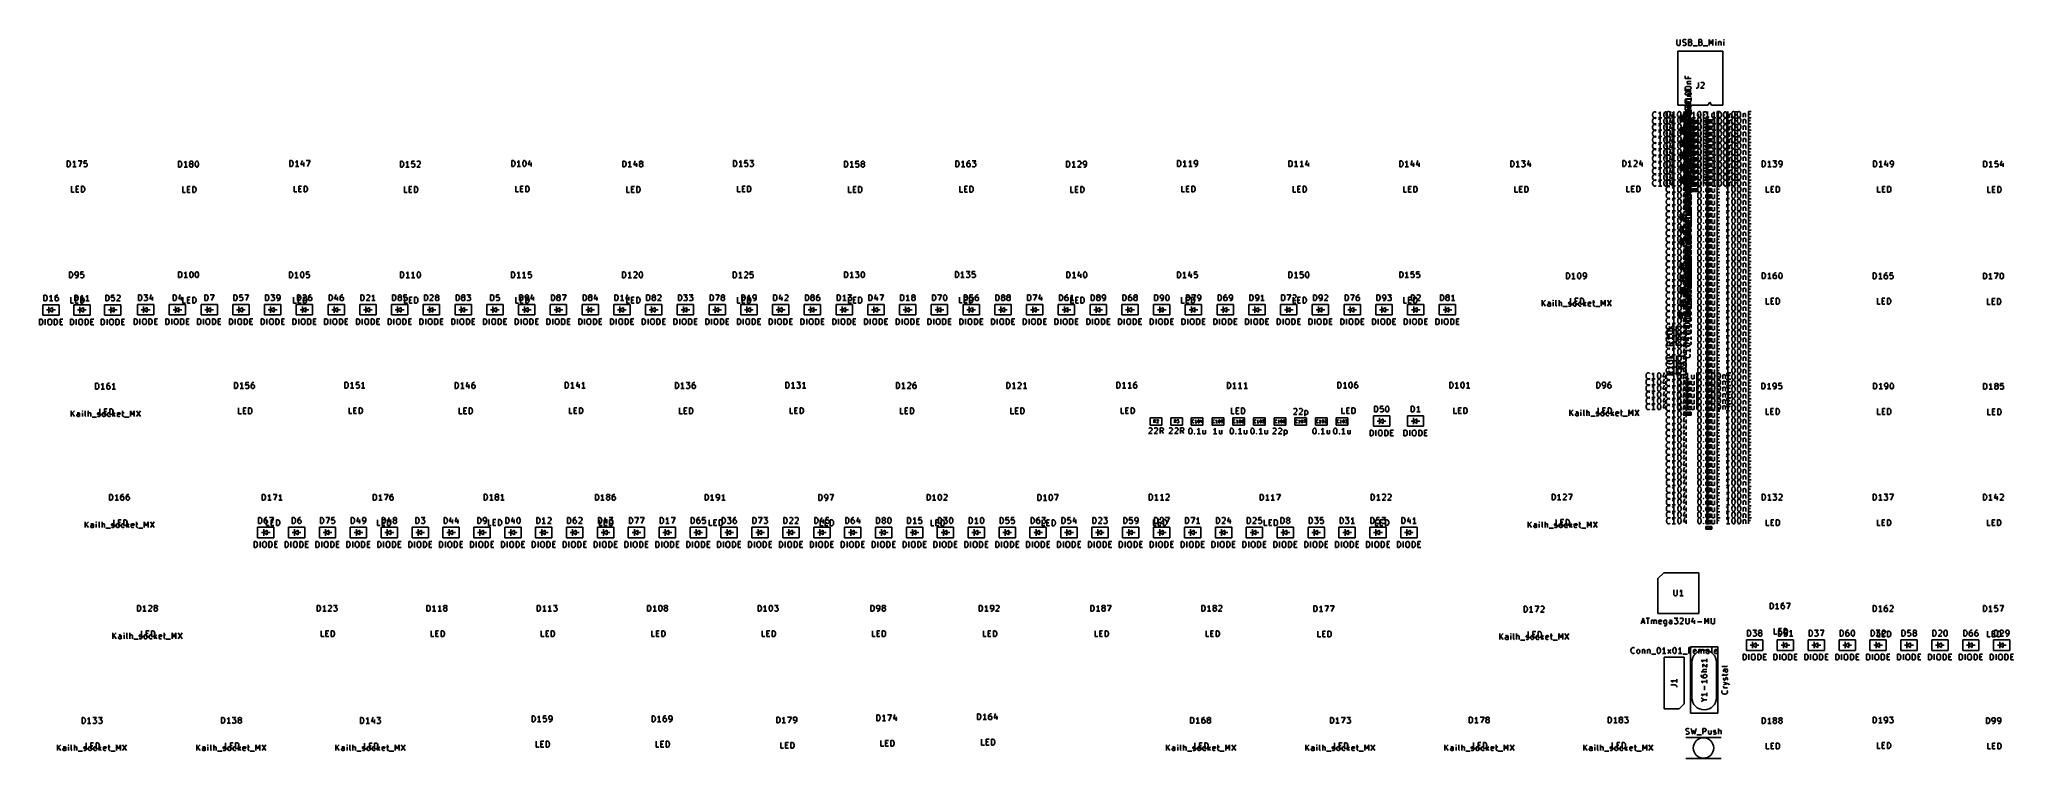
# Model space of a CAD drawing. Extents: x 34 to 373, y -124 to -1.
import ezdxf

# ---------------------------------------------------------------- set-up
doc = ezdxf.new("R2010")
doc.units = 0
doc.layers.add('BLACK', color=7, linetype='CONTINUOUS')

msp = doc.modelspace()

# ---------------------------------------------------------------- linework, layer by layer
at = {"layer": 'BLACK', "linetype": 'CONTINUOUS'}
for p, q in [((314.848, -0.84), (314.848, -1.6495)), ((314.848, -1.6495), (314.896, -1.7447)), ((314.896, -1.7447), (314.943, -1.7924)), ((314.943, -1.7924), (315.039, -1.84)), ((315.022, -2.8376), (322.722, -2.8376)), ((315.022, -12.0876), (315.022, -2.8376)), ((315.039, -1.84), (315.229, -1.84)), ((315.229, -1.84), (315.324, -1.7924)), ((315.324, -1.7924), (315.372, -1.7447)), ((315.372, -1.7447), (315.42, -1.6495)), ((315.42, -1.6495), (315.42, -0.84)), ((315.848, -1.0305), (315.896, -0.9352)), ((315.848, -1.1257), (315.848, -1.0305)), ((315.896, -1.2209), (315.848, -1.1257)), ((315.848, -1.7924), (315.991, -1.84)), ((315.896, -0.9352), (315.943, -0.8876)), ((315.943, -1.2686), (315.896, -1.2209)), ((315.943, -0.8876), (316.039, -0.84)), ((316.039, -1.3162), (315.943, -1.2686)), ((315.991, -1.84), (316.229, -1.84)), ((316.039, -0.84), (316.277, -0.84)), ((316.229, -1.3638), (316.039, -1.3162)), ((316.324, -1.4114), (316.229, -1.3638)), ((316.229, -1.84), (316.324, -1.7924)), ((316.277, -0.84), (316.42, -0.8876)), ((316.372, -1.459), (316.324, -1.4114)), ((316.324, -1.7924), (316.372, -1.7447)), ((316.42, -1.5543), (316.372, -1.459)), ((316.372, -1.7447), (316.42, -1.6495)), ((316.42, -1.6495), (316.42, -1.5543)), ((316.848, -1.84), (316.848, -0.84)), ((316.848, -0.84), (317.182, -0.84)), ((317.182, -1.3162), (316.848, -1.3162)), ((317.229, -1.84), (316.848, -1.84)), ((317.182, -0.84), (317.277, -0.8876)), ((317.277, -1.2686), (317.182, -1.3162)), ((317.182, -1.3162), (317.324, -1.3638)), ((317.324, -1.7924), (317.229, -1.84)), ((317.277, -0.8876), (317.324, -0.9352)), ((317.324, -1.2209), (317.277, -1.2686)), ((317.324, -0.9352), (317.372, -1.0305)), ((317.372, -1.1257), (317.324, -1.2209)), ((317.324, -1.3638), (317.372, -1.4114)), ((317.372, -1.7447), (317.324, -1.7924)), ((317.372, -1.0305), (317.372, -1.1257)), ((317.372, -1.4114), (317.42, -1.5067)), ((317.42, -1.6495), (317.372, -1.7447)), ((317.42, -1.5067), (317.42, -1.6495)), ((317.61, -1.9352), (318.372, -1.9352)), ((318.61, -1.84), (318.61, -0.84)), ((318.61, -0.84), (318.943, -0.84)), ((318.943, -1.3162), (318.61, -1.3162)), ((318.991, -1.84), (318.61, -1.84)), ((318.943, -0.84), (319.039, -0.8876)), ((319.039, -1.2686), (318.943, -1.3162)), ((318.943, -1.3162), (319.086, -1.3638)), ((319.086, -1.7924), (318.991, -1.84)), ((319.039, -0.8876), (319.086, -0.9352)), ((319.086, -1.2209), (319.039, -1.2686)), ((319.086, -0.9352), (319.134, -1.0305)), ((319.134, -1.1257), (319.086, -1.2209)), ((319.086, -1.3638), (319.134, -1.4114)), ((319.134, -1.7447), (319.086, -1.7924)), ((319.134, -1.0305), (319.134, -1.1257)), ((319.134, -1.4114), (319.182, -1.5067)), ((319.182, -1.6495), (319.134, -1.7447)), ((319.182, -1.5067), (319.182, -1.6495)), ((319.372, -1.9352), (320.134, -1.9352)), ((320.372, -1.84), (320.372, -0.84)), ((320.372, -0.84), (320.705, -1.5543)), ((320.705, -1.5543), (321.039, -0.84)), ((321.039, -0.84), (321.039, -1.84)), ((321.515, -0.84), (321.467, -0.8876)), ((321.467, -0.8876), (321.515, -0.9352)), ((321.562, -0.8876), (321.515, -0.84)), ((321.515, -0.84), (321.515, -0.9352)), ((321.515, -0.9352), (321.562, -0.8876)), ((321.515, -1.84), (321.515, -1.1733)), ((321.991, -1.1733), (321.991, -1.84)), ((321.991, -1.2686), (322.039, -1.2209)), ((322.039, -1.2209), (322.134, -1.1733)), ((322.134, -1.1733), (322.277, -1.1733)), ((322.277, -1.1733), (322.372, -1.2209)), ((322.372, -1.2209), (322.42, -1.3162)), ((322.42, -1.3162), (322.42, -1.84)), ((322.722, -2.8376), (322.722, -12.0876)), ((322.896, -0.84), (322.848, -0.8876)), ((322.848, -0.8876), (322.896, -0.9352)), ((322.943, -0.8876), (322.896, -0.84)), ((322.896, -0.84), (322.896, -0.9352)), ((322.896, -0.9352), (322.943, -0.8876)), ((322.896, -1.84), (322.896, -1.1733)), ((316.283, -7.5431), (316.283, -7.0669)), ((317.283, -7.5431), (316.283, -7.5431)), ((316.283, -9.1145), (316.331, -9.0193)), ((316.283, -9.2097), (316.283, -9.1145)), ((316.283, -9.6545), (316.283, -9.1783)), ((316.331, -9.305), (316.283, -9.2097)), ((317.283, -9.6545), (316.283, -9.6545)), ((316.283, -10.0669), (316.331, -9.9716)), ((316.283, -10.1621), (316.283, -10.0669)), ((316.331, -9.0193), (316.379, -8.9716)), ((316.379, -9.3526), (316.331, -9.305)), ((316.331, -9.9716), (316.379, -9.924)), ((316.379, -8.9716), (316.474, -8.924)), ((316.474, -9.4002), (316.379, -9.3526)), ((316.379, -9.924), (316.474, -9.8764)), ((316.474, -8.924), (316.664, -8.8764)), ((316.664, -9.4478), (316.474, -9.4002)), ((316.474, -9.8764), (316.664, -9.8288)), ((316.617, -8.1621), (316.664, -8.0669)), ((316.617, -8.305), (316.617, -8.1621)), ((316.664, -8.4002), (316.617, -8.305)), ((316.617, -8.4478), (317.283, -8.4478)), ((316.664, -8.0669), (316.76, -8.0193)), ((316.712, -8.4478), (316.664, -8.4002)), ((316.664, -8.8764), (316.902, -8.8764)), ((316.902, -9.4478), (316.664, -9.4478)), ((316.664, -9.8288), (316.902, -9.8288)), ((316.664, -10.1783), (316.76, -10.1307)), ((316.76, -7.2097), (316.76, -7.5431)), ((316.76, -8.0193), (317.283, -8.0193)), ((316.76, -9.3211), (316.76, -9.6545)), ((316.76, -10.1307), (317.283, -10.1307)), ((316.902, -8.8764), (317.093, -8.924)), ((317.093, -9.4002), (316.902, -9.4478)), ((316.902, -9.8288), (317.093, -9.8764)), ((317.093, -8.924), (317.188, -8.9716)), ((317.188, -9.3526), (317.093, -9.4002)), ((317.093, -9.8764), (317.188, -9.924)), ((317.188, -8.9716), (317.236, -9.0193)), ((317.236, -9.305), (317.188, -9.3526)), ((317.188, -9.924), (317.236, -9.9716)), ((317.236, -9.0193), (317.283, -9.1145)), ((317.283, -9.2097), (317.236, -9.305)), ((317.236, -9.9716), (317.283, -10.0669)), ((317.283, -9.1145), (317.283, -9.2097)), ((317.283, -10.0669), (317.283, -10.1621)), ((318.253, -9.19), (318.158, -9.19)), ((318.396, -9.1424), (318.253, -9.19)), ((318.491, -9.0471), (318.396, -9.1424)), ((318.539, -8.9043), (318.491, -9.0471)), ((318.539, -8.19), (318.539, -8.9043)), ((319.491, -8.6186), (318.92, -9.19)), ((318.92, -9.19), (319.539, -9.19)), ((318.967, -8.2852), (319.015, -8.2376)), ((319.015, -8.2376), (319.11, -8.19)), ((319.11, -8.19), (319.348, -8.19)), ((319.348, -8.19), (319.443, -8.2376)), ((319.443, -8.2376), (319.491, -8.2852)), ((319.491, -8.2852), (319.539, -8.3805)), ((319.539, -8.4757), (319.491, -8.6186)), ((319.539, -8.3805), (319.539, -8.4757)), ((310.67, -13.6816), (310.718, -13.4911)), ((310.718, -13.4911), (310.765, -13.3958)), ((310.765, -13.3958), (310.861, -13.3006)), ((310.861, -13.3006), (311.003, -13.253)), ((311.003, -13.253), (311.099, -13.253)), ((311.099, -13.253), (311.242, -13.3006)), ((311.242, -13.3006), (311.289, -13.3482)), ((311.765, -13.4911), (311.67, -13.5387)), ((311.861, -13.3958), (311.765, -13.4911)), ((311.956, -13.253), (311.861, -13.3958)), ((311.956, -14.253), (311.956, -13.253)), ((312.622, -13.6339), (312.67, -13.4435)), ((312.67, -13.4435), (312.718, -13.3482)), ((312.718, -13.3482), (312.765, -13.3006)), ((312.765, -13.3006), (312.861, -13.253)), ((312.861, -13.253), (312.956, -13.253)), ((312.956, -13.253), (313.051, -13.3006)), ((313.018, -13.6082), (313.066, -13.4177)), ((313.051, -13.3006), (313.099, -13.3482)), ((313.066, -13.4177), (313.113, -13.3224)), ((313.099, -13.3482), (313.146, -13.4435)), ((313.113, -13.3224), (313.209, -13.2272)), ((313.146, -13.4435), (313.194, -13.6339)), ((313.209, -13.2272), (313.351, -13.1796)), ((313.351, -13.1796), (313.447, -13.1796)), ((313.447, -13.1796), (313.59, -13.2272)), ((313.813, -13.2054), (313.575, -13.9196)), ((313.59, -13.2272), (313.637, -13.2748)), ((314.113, -13.4177), (314.018, -13.4653)), ((314.209, -13.3224), (314.113, -13.4177)), ((314.304, -13.1796), (314.209, -13.3224)), ((314.304, -14.1796), (314.304, -13.1796)), ((314.97, -13.5605), (315.018, -13.3701)), ((315.018, -13.3701), (315.066, -13.2748)), ((320.172, -12.0876), (315.022, -12.0876)), ((315.066, -13.2748), (315.113, -13.2272)), ((315.113, -13.2272), (315.209, -13.1796)), ((315.209, -13.1796), (315.304, -13.1796)), ((315.304, -13.1796), (315.399, -13.2272)), ((315.399, -13.2272), (315.447, -13.2748)), ((315.447, -13.2748), (315.494, -13.3701)), ((315.494, -13.3701), (315.542, -13.5605)), ((316.161, -13.132), (315.923, -13.8462)), ((316.051, -13.6339), (316.099, -13.4435)), ((316.099, -13.4435), (316.146, -13.3482)), ((316.146, -13.3482), (316.194, -13.3006)), ((316.194, -13.3006), (316.289, -13.253)), ((316.331, -10.2574), (316.283, -10.1621)), ((317.283, -11.0669), (316.283, -11.0669)), ((316.283, -11.0669), (316.426, -11.1621)), ((316.283, -11.2259), (316.331, -11.1307)), ((316.283, -11.3211), (316.283, -11.2259)), ((316.283, -11.7659), (316.283, -11.2897)), ((316.331, -11.4164), (316.283, -11.3211)), ((317.283, -11.7659), (316.283, -11.7659)), ((316.283, -12.1783), (316.331, -12.083)), ((316.283, -12.2735), (316.283, -12.1783)), ((316.331, -12.3688), (316.283, -12.2735)), ((316.283, -12.924), (316.283, -12.4478)), ((317.283, -12.924), (316.283, -12.924)), ((317.283, -13.1783), (316.283, -13.1783)), ((316.283, -13.1783), (316.426, -13.2735)), ((316.283, -13.3373), (316.331, -13.2421)), ((316.283, -13.4325), (316.283, -13.3373)), ((316.283, -13.8772), (316.283, -13.401)), ((316.331, -13.5278), (316.283, -13.4325)), ((316.289, -13.253), (316.384, -13.253)), ((316.379, -10.305), (316.331, -10.2574)), ((316.331, -11.1307), (316.379, -11.083)), ((316.379, -11.464), (316.331, -11.4164)), ((316.331, -12.083), (316.379, -12.0354)), ((316.379, -12.4164), (316.331, -12.3688)), ((316.331, -13.2421), (316.379, -13.1944)), ((316.379, -13.5754), (316.331, -13.5278)), ((316.474, -10.3526), (316.379, -10.305)), ((316.379, -11.083), (316.474, -11.0354)), ((316.474, -11.5116), (316.379, -11.464)), ((316.379, -12.0354), (316.474, -11.9878)), ((316.474, -12.464), (316.379, -12.4164)), ((316.379, -13.1944), (316.474, -13.1468)), ((316.384, -13.253), (316.48, -13.3006)), ((316.399, -13.5129), (316.399, -14.1796)), ((316.426, -11.1621), (316.521, -11.2574)), ((316.426, -13.2735), (316.521, -13.3688)), ((316.664, -10.4002), (316.474, -10.3526)), ((316.474, -11.0354), (316.664, -10.9878)), ((316.664, -11.5592), (316.474, -11.5116)), ((316.474, -11.9878), (316.664, -11.9402)), ((316.664, -12.5116), (316.474, -12.464)), ((316.474, -13.1468), (316.664, -13.0992)), ((316.48, -13.3006), (316.527, -13.3482)), ((316.521, -11.2574), (316.569, -11.3526)), ((316.521, -13.3688), (316.569, -13.464)), ((316.527, -13.3482), (316.575, -13.4435)), ((316.575, -13.4435), (316.622, -13.6339)), ((316.617, -10.2735), (316.664, -10.1783)), ((316.617, -10.4164), (316.617, -10.2735)), ((316.664, -10.5116), (316.617, -10.4164)), ((316.617, -10.5592), (317.283, -10.5592)), ((316.617, -12.3849), (316.664, -12.2897)), ((316.617, -12.5278), (316.617, -12.3849)), ((316.664, -12.623), (316.617, -12.5278)), ((316.617, -12.6706), (317.283, -12.6706)), ((316.617, -13.4002), (317.283, -13.4002)), ((316.902, -10.4002), (316.664, -10.4002)), ((316.712, -10.5592), (316.664, -10.5116)), ((316.664, -10.9878), (316.902, -10.9878)), ((316.902, -11.5592), (316.664, -11.5592)), ((316.664, -11.9402), (316.902, -11.9402)), ((316.664, -12.2897), (316.76, -12.2421)), ((316.902, -12.5116), (316.664, -12.5116)), ((316.712, -12.6706), (316.664, -12.623)), ((316.664, -13.0992), (316.902, -13.0992)), ((316.76, -11.4325), (316.76, -11.7659)), ((316.76, -12.2421), (317.283, -12.2421)), ((316.76, -12.5907), (316.76, -12.924)), ((316.76, -13.5438), (316.76, -13.8772)), ((317.093, -10.3526), (316.902, -10.4002)), ((316.902, -10.9878), (317.093, -11.0354)), ((317.093, -11.5116), (316.902, -11.5592)), ((316.902, -11.9402), (317.093, -11.9878)), ((317.093, -12.464), (316.902, -12.5116)), ((316.902, -13.0992), (317.093, -13.1468)), ((317.188, -10.305), (317.093, -10.3526)), ((317.093, -11.0354), (317.188, -11.083)), ((317.188, -11.464), (317.093, -11.5116)), ((317.093, -11.9878), (317.188, -12.0354)), ((317.188, -12.4164), (317.093, -12.464)), ((317.093, -13.1468), (317.188, -13.1944)), ((317.236, -10.2574), (317.188, -10.305)), ((317.188, -11.083), (317.236, -11.1307)), ((317.236, -11.4164), (317.188, -11.464)), ((317.188, -12.0354), (317.236, -12.083)), ((317.236, -12.3688), (317.188, -12.4164)), ((317.188, -13.1944), (317.236, -13.2421)), ((317.236, -13.4478), (317.188, -13.4002)), ((317.236, -13.5278), (317.188, -13.5754)), ((317.283, -10.1621), (317.236, -10.2574)), ((317.236, -11.1307), (317.283, -11.2259)), ((317.283, -11.3211), (317.236, -11.4164)), ((317.236, -12.083), (317.283, -12.1783)), ((317.283, -12.2735), (317.236, -12.3688)), ((317.236, -13.2421), (317.283, -13.3373)), ((317.283, -13.4325), (317.236, -13.5278)), ((317.283, -13.5431), (317.236, -13.4478)), ((317.283, -10.7812), (317.283, -11.3526)), ((317.283, -11.2259), (317.283, -11.3211)), ((317.283, -12.1783), (317.283, -12.2735)), ((317.283, -12.8926), (317.283, -13.464)), ((317.283, -13.3373), (317.283, -13.4325)), ((317.283, -13.6859), (317.283, -13.5431)), ((317.575, -13.4911), (317.48, -13.5387)), ((317.67, -13.3958), (317.575, -13.4911)), ((317.765, -13.253), (317.67, -13.3958)), ((317.765, -14.253), (317.765, -13.253)), ((318.399, -13.5605), (318.447, -13.3701)), ((318.447, -13.3701), (318.494, -13.2748)), ((318.494, -13.2748), (318.542, -13.2272)), ((318.542, -13.2272), (318.637, -13.1796)), ((318.637, -13.1796), (318.732, -13.1796)), ((318.732, -13.1796), (318.828, -13.2272)), ((318.828, -13.2272), (318.875, -13.2748)), ((318.875, -13.2748), (318.923, -13.3701)), ((318.923, -13.3701), (318.97, -13.5605)), ((319.384, -14.253), (319.384, -13.253)), ((319.384, -13.253), (319.861, -13.253)), ((319.923, -13.4177), (319.828, -13.4653)), ((320.018, -13.3224), (319.923, -13.4177)), ((320.113, -13.1796), (320.018, -13.3224)), ((320.113, -14.1796), (320.113, -13.1796)), ((320.472, -11.5876), (320.172, -12.0876)), ((320.772, -12.0876), (320.472, -11.5876)), ((322.722, -12.0876), (320.772, -12.0876)), ((320.828, -13.5129), (320.828, -14.0367)), ((321.051, -13.4911), (320.956, -13.5387)), ((321.146, -13.3958), (321.051, -13.4911)), ((321.242, -13.253), (321.146, -13.3958)), ((321.242, -14.253), (321.242, -13.253)), ((321.256, -13.5129), (321.256, -14.1796)), ((321.732, -14.1796), (321.732, -13.1796)), ((321.732, -13.1796), (322.209, -13.1796)), ((321.908, -13.6339), (321.956, -13.4435)), ((321.956, -13.4435), (322.003, -13.3482)), ((322.003, -13.3482), (322.051, -13.3006)), ((322.051, -13.3006), (322.146, -13.253)), ((322.146, -13.253), (322.242, -13.253)), ((322.242, -13.253), (322.337, -13.3006)), ((322.337, -13.3006), (322.384, -13.3482)), ((322.384, -13.3482), (322.432, -13.4435)), ((322.432, -13.4435), (322.48, -13.6339)), ((322.861, -13.6339), (322.908, -13.4435)), ((322.908, -13.4435), (322.956, -13.3482)), ((322.956, -13.3482), (323.003, -13.3006)), ((323.003, -13.3006), (323.099, -13.253)), ((323.099, -13.253), (323.194, -13.253)), ((323.194, -13.253), (323.289, -13.3006)), ((323.289, -13.3006), (323.337, -13.3482)), ((323.399, -13.4177), (323.304, -13.4653)), ((323.337, -13.3482), (323.384, -13.4435)), ((323.384, -13.4435), (323.432, -13.6339)), ((323.494, -13.3224), (323.399, -13.4177)), ((323.59, -13.1796), (323.494, -13.3224)), ((323.59, -14.1796), (323.59, -13.1796)), ((324.256, -13.5605), (324.304, -13.3701)), ((324.304, -13.3701), (324.351, -13.2748)), ((324.351, -13.2748), (324.399, -13.2272)), ((324.399, -13.2272), (324.494, -13.1796)), ((324.494, -13.1796), (324.59, -13.1796)), ((324.59, -13.1796), (324.685, -13.2272)), ((324.685, -13.2272), (324.732, -13.2748)), ((324.732, -13.2748), (324.78, -13.3701)), ((324.765, -14.253), (324.765, -13.253)), ((324.765, -13.253), (325.242, -13.253)), ((324.78, -13.3701), (324.828, -13.5605)), ((325.209, -13.5605), (325.256, -13.3701)), ((325.256, -13.3701), (325.304, -13.2748)), ((325.304, -13.2748), (325.351, -13.2272)), ((325.351, -13.2272), (325.447, -13.1796)), ((325.447, -13.1796), (325.542, -13.1796)), ((325.542, -13.1796), (325.637, -13.2272)), ((325.637, -13.2272), (325.685, -13.2748)), ((325.685, -13.2748), (325.732, -13.3701)), ((325.732, -13.3701), (325.78, -13.5605)), ((326.209, -13.5129), (326.209, -14.1796)), ((326.256, -13.5605), (326.351, -13.5129)), ((326.351, -13.5129), (326.494, -13.5129)), ((326.494, -13.5129), (326.59, -13.5605)), ((327.113, -14.1796), (327.113, -13.1796)), ((327.113, -13.1796), (327.59, -13.1796)), ((310.67, -13.8244), (310.67, -13.6816)), ((310.718, -14.0149), (310.67, -13.8244)), ((310.67, -14.7527), (310.718, -14.5622)), ((310.67, -14.8955), (310.67, -14.7527)), ((310.718, -15.086), (310.67, -14.8955)), ((310.67, -15.8238), (310.718, -15.6333)), ((310.67, -15.9666), (310.67, -15.8238)), ((310.718, -16.1571), (310.67, -15.9666)), ((310.67, -16.8949), (310.718, -16.7044)), ((310.67, -17.0377), (310.67, -16.8949)), ((310.765, -14.1101), (310.718, -14.0149)), ((310.718, -14.5622), (310.765, -14.4669)), ((310.765, -15.1812), (310.718, -15.086)), ((310.718, -15.6333), (310.765, -15.538)), ((310.765, -16.2523), (310.718, -16.1571)), ((310.718, -16.7044), (310.765, -16.6091)), ((310.861, -14.2054), (310.765, -14.1101)), ((310.765, -14.4669), (310.861, -14.3717)), ((310.861, -15.2765), (310.765, -15.1812)), ((310.765, -15.538), (310.861, -15.4428)), ((310.861, -16.3476), (310.765, -16.2523)), ((310.765, -16.6091), (310.861, -16.5139)), ((311.003, -14.253), (310.861, -14.2054)), ((310.861, -14.3717), (311.003, -14.3241)), ((311.003, -15.3241), (310.861, -15.2765)), ((310.861, -15.4428), (311.003, -15.3952)), ((311.003, -16.3952), (310.861, -16.3476)), ((310.861, -16.5139), (311.003, -16.4663)), ((311.099, -14.253), (311.003, -14.253)), ((311.003, -14.3241), (311.099, -14.3241)), ((311.099, -15.3241), (311.003, -15.3241)), ((311.003, -15.3952), (311.099, -15.3952)), ((311.099, -16.3952), (311.003, -16.3952)), ((311.003, -16.4663), (311.099, -16.4663)), ((311.242, -14.2054), (311.099, -14.253)), ((311.099, -14.3241), (311.242, -14.3717)), ((311.242, -15.2765), (311.099, -15.3241)), ((311.099, -15.3952), (311.242, -15.4428)), ((311.242, -16.3476), (311.099, -16.3952)), ((311.099, -16.4663), (311.242, -16.5139)), ((311.289, -14.1577), (311.242, -14.2054)), ((311.242, -14.3717), (311.289, -14.4193)), ((311.289, -15.2288), (311.242, -15.2765)), ((311.242, -15.4428), (311.289, -15.4904)), ((311.289, -16.2999), (311.242, -16.3476)), ((311.242, -16.5139), (311.289, -16.5615)), ((312.242, -14.253), (311.67, -14.253)), ((311.765, -14.5622), (311.67, -14.6098)), ((312.242, -15.3241), (311.67, -15.3241)), ((311.765, -15.6333), (311.67, -15.6809)), ((312.242, -16.3952), (311.67, -16.3952)), ((311.765, -16.7044), (311.67, -16.752)), ((311.861, -14.4669), (311.765, -14.5622)), ((311.861, -15.538), (311.765, -15.6333)), ((311.861, -16.6091), (311.765, -16.7044)), ((311.956, -14.3241), (311.861, -14.4669)), ((311.956, -15.3952), (311.861, -15.538)), ((311.956, -16.4663), (311.861, -16.6091)), ((311.956, -15.3241), (311.956, -14.3241)), ((311.956, -16.3952), (311.956, -15.3952)), ((311.956, -17.4663), (311.956, -16.4663)), ((312.622, -13.872), (312.622, -13.6339)), ((312.67, -14.0625), (312.622, -13.872)), ((312.622, -14.705), (312.67, -14.5146)), ((312.622, -14.9431), (312.622, -14.705)), ((312.67, -15.1336), (312.622, -14.9431)), ((312.622, -15.7761), (312.67, -15.5857)), ((312.622, -16.0142), (312.622, -15.7761)), ((312.67, -16.2047), (312.622, -16.0142)), ((312.622, -16.8472), (312.67, -16.6568)), ((312.622, -17.0853), (312.622, -16.8472)), ((312.718, -14.1577), (312.67, -14.0625)), ((312.67, -14.5146), (312.718, -14.4193)), ((312.718, -15.2288), (312.67, -15.1336)), ((312.67, -15.5857), (312.718, -15.4904)), ((312.718, -16.2999), (312.67, -16.2047)), ((312.67, -16.6568), (312.718, -16.5615)), ((312.765, -14.2054), (312.718, -14.1577)), ((312.718, -14.4193), (312.765, -14.3717)), ((312.765, -15.2765), (312.718, -15.2288)), ((312.718, -15.4904), (312.765, -15.4428)), ((312.765, -16.3476), (312.718, -16.2999)), ((312.718, -16.5615), (312.765, -16.5139)), ((312.861, -14.253), (312.765, -14.2054)), ((312.765, -14.3717), (312.861, -14.3241)), ((312.861, -15.3241), (312.765, -15.2765)), ((312.765, -15.4428), (312.861, -15.3952)), ((312.861, -16.3952), (312.765, -16.3476)), ((312.765, -16.5139), (312.861, -16.4663)), ((312.956, -14.253), (312.861, -14.253)), ((312.861, -14.3241), (312.956, -14.3241)), ((312.956, -15.3241), (312.861, -15.3241)), ((312.861, -15.3952), (312.956, -15.3952)), ((312.956, -16.3952), (312.861, -16.3952)), ((312.861, -16.4663), (312.956, -16.4663)), ((313.051, -14.2054), (312.956, -14.253)), ((312.956, -14.3241), (313.051, -14.3717)), ((313.051, -15.2765), (312.956, -15.3241)), ((312.956, -15.3952), (313.051, -15.4428)), ((313.051, -16.3476), (312.956, -16.3952)), ((312.956, -16.4663), (313.051, -16.5139)), ((313.018, -13.751), (313.018, -13.6082)), ((313.066, -13.9415), (313.018, -13.751)), ((313.033, -14.6692), (313.081, -14.4787)), ((313.033, -14.812), (313.033, -14.6692)), ((313.081, -15.0025), (313.033, -14.812)), ((313.033, -15.7402), (313.081, -15.5497)), ((313.033, -15.883), (313.033, -15.7402)), ((313.081, -16.0735), (313.033, -15.883)), ((313.033, -16.8112), (313.081, -16.6207)), ((313.033, -16.954), (313.033, -16.8112)), ((313.099, -14.1577), (313.051, -14.2054)), ((313.051, -14.3717), (313.099, -14.4193)), ((313.099, -15.2288), (313.051, -15.2765)), ((313.051, -15.4428), (313.099, -15.4904)), ((313.099, -16.2999), (313.051, -16.3476)), ((313.051, -16.5139), (313.099, -16.5615)), ((313.113, -14.0367), (313.066, -13.9415)), ((313.081, -14.4787), (313.128, -14.3834)), ((313.128, -15.0977), (313.081, -15.0025)), ((313.081, -15.5497), (313.128, -15.4544)), ((313.128, -16.1687), (313.081, -16.0735)), ((313.081, -16.6207), (313.128, -16.5254)), ((313.146, -14.0625), (313.099, -14.1577)), ((313.099, -14.4193), (313.146, -14.5146)), ((313.146, -15.1336), (313.099, -15.2288)), ((313.099, -15.4904), (313.146, -15.5857)), ((313.146, -16.2047), (313.099, -16.2999)), ((313.099, -16.5615), (313.146, -16.6568)), ((313.209, -14.132), (313.113, -14.0367)), ((313.128, -14.3834), (313.224, -14.2882)), ((313.224, -15.193), (313.128, -15.0977)), ((313.128, -15.4544), (313.224, -15.3592)), ((313.224, -16.264), (313.128, -16.1687)), ((313.128, -16.5254), (313.224, -16.4302)), ((313.194, -13.872), (313.146, -14.0625)), ((313.146, -14.5146), (313.194, -14.705)), ((313.194, -14.9431), (313.146, -15.1336)), ((313.146, -15.5857), (313.194, -15.7761)), ((313.194, -16.0142), (313.146, -16.2047)), ((313.146, -16.6568), (313.194, -16.8472)), ((313.194, -13.6339), (313.194, -13.872)), ((313.194, -14.705), (313.194, -14.9431)), ((313.194, -15.7761), (313.194, -16.0142)), ((313.194, -16.8472), (313.194, -17.0853)), ((313.351, -14.1796), (313.209, -14.132)), ((313.224, -14.2882), (313.366, -14.2406)), ((313.366, -15.2406), (313.224, -15.193)), ((313.224, -15.3592), (313.366, -15.3116)), ((313.366, -16.3116), (313.224, -16.264)), ((313.224, -16.4302), (313.366, -16.3826)), ((313.447, -14.1796), (313.351, -14.1796)), ((313.366, -14.2406), (313.462, -14.2406)), ((313.462, -15.2406), (313.366, -15.2406)), ((313.366, -15.3116), (313.462, -15.3116)), ((313.462, -16.3116), (313.366, -16.3116)), ((313.366, -16.3826), (313.462, -16.3826)), ((313.59, -14.132), (313.447, -14.1796)), ((313.462, -14.2406), (313.605, -14.2882)), ((313.605, -15.193), (313.462, -15.2406)), ((313.462, -15.3116), (313.605, -15.3592)), ((313.605, -16.264), (313.462, -16.3116)), ((313.462, -16.3826), (313.605, -16.4302)), ((313.575, -13.9196), (314.194, -13.9196)), ((313.813, -14.2765), (313.575, -14.9907)), ((313.575, -14.9907), (314.194, -14.9907)), ((313.813, -15.3476), (313.575, -16.0618)), ((313.575, -16.0618), (314.194, -16.0618)), ((313.813, -16.4187), (313.575, -17.1329)), ((313.637, -14.0843), (313.59, -14.132)), ((313.605, -14.2882), (313.652, -14.3358)), ((313.652, -15.1453), (313.605, -15.193)), ((313.605, -15.3592), (313.652, -15.4068)), ((313.652, -16.2163), (313.605, -16.264)), ((313.605, -16.4302), (313.652, -16.4778)), ((314.59, -14.1796), (314.018, -14.1796)), ((314.128, -14.4787), (314.033, -14.5263)), ((314.605, -15.2406), (314.033, -15.2406)), ((314.128, -15.5497), (314.033, -15.5973)), ((314.605, -16.3116), (314.033, -16.3116)), ((314.128, -16.6207), (314.033, -16.6683)), ((314.051, -13.5863), (314.051, -14.253)), ((314.051, -14.6574), (314.051, -15.3241)), ((314.051, -15.7285), (314.051, -16.3952)), ((314.051, -16.7996), (314.051, -17.4663)), ((314.224, -14.3834), (314.128, -14.4787)), ((314.224, -15.4544), (314.128, -15.5497)), ((314.224, -16.5254), (314.128, -16.6207)), ((314.319, -14.2406), (314.224, -14.3834)), ((314.319, -15.3116), (314.224, -15.4544)), ((314.319, -16.3826), (314.224, -16.5254)), ((314.319, -15.2406), (314.319, -14.2406)), ((314.319, -16.3116), (314.319, -15.3116)), ((314.319, -17.3826), (314.319, -16.3826)), ((314.97, -13.7986), (314.97, -13.5605)), ((315.018, -13.9891), (314.97, -13.7986)), ((314.985, -14.6215), (315.033, -14.4311)), ((314.985, -14.8596), (314.985, -14.6215)), ((315.033, -15.0501), (314.985, -14.8596)), ((314.985, -15.6925), (315.033, -15.5021)), ((314.985, -15.9306), (314.985, -15.6925)), ((315.033, -16.1211), (314.985, -15.9306)), ((314.985, -16.7635), (315.033, -16.5731)), ((314.985, -17.0016), (314.985, -16.7635)), ((315.066, -14.0843), (315.018, -13.9891)), ((315.033, -14.4311), (315.081, -14.3358)), ((315.081, -15.1453), (315.033, -15.0501)), ((315.033, -15.5021), (315.081, -15.4068)), ((315.081, -16.2163), (315.033, -16.1211)), ((315.033, -16.5731), (315.081, -16.4778)), ((315.113, -14.132), (315.066, -14.0843)), ((315.081, -14.3358), (315.128, -14.2882)), ((315.128, -15.193), (315.081, -15.1453)), ((315.081, -15.4068), (315.128, -15.3592)), ((315.128, -16.264), (315.081, -16.2163)), ((315.081, -16.4778), (315.128, -16.4302)), ((315.209, -14.1796), (315.113, -14.132)), ((315.128, -14.2882), (315.224, -14.2406)), ((315.224, -15.2406), (315.128, -15.193)), ((315.128, -15.3592), (315.224, -15.3116)), ((315.224, -16.3116), (315.128, -16.264)), ((315.128, -16.4302), (315.224, -16.3826)), ((315.304, -14.1796), (315.209, -14.1796)), ((315.224, -14.2406), (315.319, -14.2406)), ((315.319, -15.2406), (315.224, -15.2406)), ((315.224, -15.3116), (315.319, -15.3116)), ((315.319, -16.3116), (315.224, -16.3116)), ((315.224, -16.3826), (315.319, -16.3826)), ((315.399, -14.132), (315.304, -14.1796)), ((315.319, -14.2406), (315.414, -14.2882)), ((315.414, -15.193), (315.319, -15.2406)), ((315.319, -15.3116), (315.414, -15.3592)), ((315.414, -16.264), (315.319, -16.3116)), ((315.319, -16.3826), (315.414, -16.4302)), ((315.447, -14.0843), (315.399, -14.132)), ((315.414, -14.2882), (315.462, -14.3358)), ((315.462, -15.1453), (315.414, -15.193)), ((315.414, -15.3592), (315.462, -15.4068)), ((315.462, -16.2163), (315.414, -16.264)), ((315.414, -16.4302), (315.462, -16.4778)), ((315.421, -13.8764), (315.921, -13.8764)), ((315.421, -14.8764), (315.421, -13.8764)), ((315.921, -14.8764), (315.421, -14.8764)), ((315.421, -15.9878), (315.921, -15.9878)), ((315.421, -16.9878), (315.421, -15.9878)), ((315.494, -13.9891), (315.447, -14.0843)), ((315.462, -14.3358), (315.509, -14.4311)), ((315.509, -15.0501), (315.462, -15.1453)), ((315.462, -15.4068), (315.509, -15.5021)), ((315.509, -16.1211), (315.462, -16.2163)), ((315.462, -16.4778), (315.509, -16.5731)), ((315.542, -13.7986), (315.494, -13.9891)), ((315.509, -14.4311), (315.557, -14.6215)), ((315.557, -14.8596), (315.509, -15.0501)), ((315.509, -15.5021), (315.557, -15.6925)), ((315.557, -15.9306), (315.509, -16.1211)), ((315.509, -16.5731), (315.557, -16.7635)), ((315.534, -14.0728), (315.534, -14.1919)), ((315.534, -14.1919), (315.653, -14.2038)), ((315.534, -14.4538), (315.534, -14.299)), ((315.534, -14.299), (315.629, -14.3824)), ((315.534, -14.5847), (315.546, -14.549)), ((315.534, -14.6085), (315.534, -14.5847)), ((315.546, -14.6443), (315.534, -14.6085)), ((315.534, -16.2318), (315.546, -16.208)), ((315.534, -16.2557), (315.534, -16.2318)), ((315.546, -16.2795), (315.534, -16.2557)), ((315.534, -16.4223), (315.534, -16.5414)), ((315.534, -16.5414), (315.653, -16.5533)), ((315.534, -16.6961), (315.546, -16.6604)), ((315.534, -16.7199), (315.534, -16.6961)), ((315.546, -16.7557), (315.534, -16.7199)), ((315.542, -13.5605), (315.542, -13.7986)), ((315.546, -14.549), (315.558, -14.5371)), ((315.57, -14.6681), (315.546, -14.6443)), ((315.546, -16.208), (315.558, -16.1961)), ((315.558, -16.2914), (315.546, -16.2795)), ((315.546, -16.6604), (315.558, -16.6485)), ((315.57, -16.7795), (315.546, -16.7557)), ((315.557, -14.6215), (315.557, -14.8596)), ((315.557, -15.6925), (315.557, -15.9306)), ((315.557, -16.7635), (315.557, -17.0016)), ((315.558, -16.1961), (315.582, -16.1842)), ((315.582, -16.3033), (315.558, -16.2914)), ((315.594, -14.68), (315.57, -14.6681)), ((315.594, -16.7914), (315.57, -16.7795)), ((315.582, -16.1842), (315.629, -16.1723)), ((315.629, -16.3152), (315.582, -16.3033)), ((315.641, -14.6919), (315.594, -14.68)), ((315.641, -16.8033), (315.594, -16.7914)), ((315.629, -14.1085), (315.641, -14.0847)), ((315.629, -14.1681), (315.629, -14.1085)), ((315.641, -14.1919), (315.629, -14.1681)), ((315.629, -14.3466), (315.641, -14.3228)), ((315.629, -14.3824), (315.629, -14.3466)), ((315.629, -16.1723), (315.689, -16.1723)), ((315.689, -16.3152), (315.629, -16.3152)), ((315.629, -16.458), (315.641, -16.4342)), ((315.629, -16.5176), (315.629, -16.458)), ((315.641, -16.5414), (315.629, -16.5176)), ((315.641, -14.0847), (315.653, -14.0728)), ((315.653, -14.2038), (315.641, -14.1919)), ((315.641, -14.3228), (315.653, -14.3109)), ((315.677, -14.6919), (315.641, -14.6919)), ((315.641, -16.4342), (315.653, -16.4223)), ((315.653, -16.5533), (315.641, -16.5414)), ((315.677, -16.8033), (315.641, -16.8033)), ((315.653, -14.0728), (315.677, -14.0609)), ((315.653, -14.3109), (315.677, -14.299)), ((315.653, -16.4223), (315.677, -16.4104)), ((315.677, -14.0609), (315.736, -14.0609)), ((315.677, -14.299), (315.736, -14.299)), ((315.725, -14.68), (315.677, -14.6919)), ((315.677, -16.4104), (315.736, -16.4104)), ((315.725, -16.7914), (315.677, -16.8033)), ((315.689, -16.1723), (315.736, -16.1842)), ((315.736, -16.3033), (315.689, -16.3152)), ((315.748, -14.6681), (315.725, -14.68)), ((315.748, -16.7795), (315.725, -16.7914)), ((315.736, -14.0609), (315.76, -14.0728)), ((315.736, -14.299), (315.76, -14.3109)), ((315.736, -16.1842), (315.76, -16.1961)), ((315.76, -16.2914), (315.736, -16.3033)), ((315.736, -16.4104), (315.76, -16.4223)), ((315.772, -14.6443), (315.748, -14.6681)), ((315.772, -16.7557), (315.748, -16.7795)), ((315.76, -14.0728), (315.772, -14.0847)), ((315.772, -14.1919), (315.76, -14.2038)), ((315.76, -14.3109), (315.772, -14.3228)), ((315.772, -14.4419), (315.76, -14.4538)), ((315.76, -14.5371), (315.772, -14.549)), ((315.76, -16.1961), (315.772, -16.208)), ((315.772, -16.2795), (315.76, -16.2914)), ((315.76, -16.4223), (315.772, -16.4342)), ((315.772, -16.5414), (315.76, -16.5533)), ((315.76, -16.6485), (315.772, -16.6604)), ((315.772, -14.0847), (315.784, -14.1085)), ((315.784, -14.1681), (315.772, -14.1919)), ((315.772, -14.3228), (315.784, -14.3466)), ((315.784, -14.4181), (315.772, -14.4419)), ((315.772, -14.549), (315.784, -14.5847)), ((315.784, -14.6085), (315.772, -14.6443)), ((315.772, -16.208), (315.784, -16.2318)), ((315.784, -16.2557), (315.772, -16.2795)), ((315.772, -16.4342), (315.784, -16.458)), ((315.784, -16.5176), (315.772, -16.5414)), ((315.772, -16.6604), (315.784, -16.6961)), ((315.784, -16.7199), (315.772, -16.7557)), ((315.784, -14.1085), (315.784, -14.1681)), ((315.784, -14.3466), (315.784, -14.4181)), ((315.784, -14.5847), (315.784, -14.6085)), ((315.784, -16.2318), (315.784, -16.2557)), ((315.784, -16.458), (315.784, -16.5176)), ((315.784, -16.6961), (315.784, -16.7199)), ((315.921, -13.8764), (315.921, -14.8764)), ((315.921, -15.9878), (315.921, -16.9878)), ((315.923, -13.8462), (316.542, -13.8462)), ((316.176, -14.193), (315.938, -14.9072)), ((315.938, -14.9072), (316.557, -14.9072)), ((316.176, -15.264), (315.938, -15.9782)), ((315.938, -15.9782), (316.557, -15.9782)), ((316.176, -16.335), (315.938, -17.0492)), ((316.051, -13.872), (316.051, -13.6339)), ((316.099, -14.0625), (316.051, -13.872)), ((316.051, -14.705), (316.099, -14.5146)), ((316.051, -14.9431), (316.051, -14.705)), ((316.099, -15.1336), (316.051, -14.9431)), ((316.051, -15.7761), (316.099, -15.5857)), ((316.051, -16.0142), (316.051, -15.7761)), ((316.099, -16.2047), (316.051, -16.0142)), ((316.051, -16.8472), (316.099, -16.6568)), ((316.051, -17.0853), (316.051, -16.8472)), ((316.146, -14.1577), (316.099, -14.0625)), ((316.099, -14.5146), (316.146, -14.4193)), ((316.146, -15.2288), (316.099, -15.1336)), ((316.099, -15.5857), (316.146, -15.4904)), ((316.146, -16.2999), (316.099, -16.2047)), ((316.099, -16.6568), (316.146, -16.5615)), ((316.194, -14.2054), (316.146, -14.1577)), ((316.146, -14.4193), (316.194, -14.3717)), ((316.194, -15.2765), (316.146, -15.2288)), ((316.146, -15.4904), (316.194, -15.4428)), ((316.194, -16.3476), (316.146, -16.2999)), ((316.146, -16.5615), (316.194, -16.5139)), ((316.289, -14.253), (316.194, -14.2054)), ((316.194, -14.3717), (316.289, -14.3241)), ((316.289, -15.3241), (316.194, -15.2765)), ((316.194, -15.4428), (316.289, -15.3952)), ((316.289, -16.3952), (316.194, -16.3476)), ((316.194, -16.5139), (316.289, -16.4663)), ((317.283, -13.8772), (316.283, -13.8772)), ((316.283, -14.2897), (316.331, -14.1944)), ((316.283, -14.3849), (316.283, -14.2897)), ((316.331, -14.4802), (316.283, -14.3849)), ((317.283, -14.5431), (316.283, -14.5431)), ((316.283, -14.5431), (316.426, -14.6383)), ((316.283, -15.0354), (316.283, -14.5592)), ((317.283, -15.0354), (316.283, -15.0354)), ((317.283, -15.2897), (316.283, -15.2897)), ((316.283, -15.2897), (316.426, -15.3849)), ((316.283, -15.4486), (316.331, -15.3534)), ((316.283, -15.5438), (316.283, -15.4486)), ((316.283, -15.9886), (316.283, -15.5124)), ((316.331, -15.6391), (316.283, -15.5438)), ((316.283, -15.924), (316.331, -15.8288)), ((316.283, -16.0193), (316.283, -15.924)), ((317.283, -15.9886), (316.283, -15.9886)), ((316.331, -16.1145), (316.283, -16.0193)), ((316.283, -16.401), (316.331, -16.3057)), ((316.283, -16.4962), (316.283, -16.401)), ((316.331, -16.5915), (316.283, -16.4962)), ((317.283, -16.6545), (316.283, -16.6545)), ((316.283, -16.6545), (316.426, -16.7497)), ((316.283, -17.1468), (316.283, -16.6706)), ((316.384, -14.253), (316.289, -14.253)), ((316.289, -14.3241), (316.384, -14.3241)), ((316.384, -15.3241), (316.289, -15.3241)), ((316.289, -15.3952), (316.384, -15.3952)), ((316.384, -16.3952), (316.289, -16.3952)), ((316.289, -16.4663), (316.384, -16.4663)), ((316.331, -14.1944), (316.379, -14.1468)), ((316.379, -14.5278), (316.331, -14.4802)), ((316.331, -15.3534), (316.379, -15.3057)), ((316.379, -15.6867), (316.331, -15.6391)), ((316.331, -15.8288), (316.379, -15.7812)), ((316.379, -16.1621), (316.331, -16.1145)), ((316.331, -16.3057), (316.379, -16.2581)), ((316.379, -16.6391), (316.331, -16.5915)), ((316.474, -13.623), (316.379, -13.5754)), ((316.379, -14.1468), (316.474, -14.0992)), ((316.474, -14.5754), (316.379, -14.5278)), ((316.379, -15.3057), (316.474, -15.2581)), ((316.474, -15.7343), (316.379, -15.6867)), ((316.379, -15.7812), (316.474, -15.7335)), ((316.474, -16.2097), (316.379, -16.1621)), ((316.379, -16.2581), (316.474, -16.2105)), ((316.474, -16.6867), (316.379, -16.6391)), ((316.48, -14.2054), (316.384, -14.253)), ((316.384, -14.3241), (316.48, -14.3717)), ((316.48, -15.2765), (316.384, -15.3241)), ((316.384, -15.3952), (316.48, -15.4428)), ((316.48, -16.3476), (316.384, -16.3952)), ((316.384, -16.4663), (316.48, -16.5139)), ((316.414, -14.5739), (316.414, -15.2406)), ((316.414, -15.6449), (316.414, -16.3116)), ((316.414, -16.7159), (316.414, -17.3826)), ((316.426, -14.6383), (316.521, -14.7335)), ((316.426, -15.3849), (316.521, -15.4802)), ((316.426, -16.7497), (316.521, -16.8449)), ((316.664, -13.6706), (316.474, -13.623)), ((316.474, -14.0992), (316.664, -14.0516)), ((316.664, -14.623), (316.474, -14.5754)), ((316.474, -15.2581), (316.664, -15.2105)), ((316.474, -15.7335), (316.664, -15.6859)), ((316.664, -15.7819), (316.474, -15.7343)), ((316.474, -16.2105), (316.664, -16.1629)), ((316.664, -16.2574), (316.474, -16.2097)), ((316.664, -16.7343), (316.474, -16.6867)), ((316.527, -14.1577), (316.48, -14.2054)), ((316.48, -14.3717), (316.527, -14.4193)), ((316.527, -15.2288), (316.48, -15.2765)), ((316.48, -15.4428), (316.527, -15.4904)), ((316.527, -16.2999), (316.48, -16.3476)), ((316.48, -16.5139), (316.527, -16.5615)), ((316.521, -14.7335), (316.569, -14.8288)), ((316.521, -15.4802), (316.569, -15.5754)), ((316.521, -16.8449), (316.569, -16.9402)), ((316.575, -14.0625), (316.527, -14.1577)), ((316.527, -14.4193), (316.575, -14.5146)), ((316.575, -15.1336), (316.527, -15.2288)), ((316.527, -15.4904), (316.575, -15.5857)), ((316.575, -16.2047), (316.527, -16.2999)), ((316.527, -16.5615), (316.575, -16.6568)), ((316.622, -13.872), (316.575, -14.0625)), ((316.575, -14.5146), (316.622, -14.705)), ((316.622, -14.9431), (316.575, -15.1336)), ((316.575, -15.5857), (316.622, -15.7761)), ((316.622, -16.0142), (316.575, -16.2047)), ((316.575, -16.6568), (316.622, -16.8472)), ((316.617, -13.8288), (317.141, -13.8288)), ((316.617, -14.4962), (316.664, -14.401)), ((316.617, -14.6391), (316.617, -14.4962)), ((316.664, -14.7343), (316.617, -14.6391)), ((316.617, -14.7819), (317.283, -14.7819)), ((316.617, -15.5116), (317.283, -15.5116)), ((316.617, -15.9402), (317.141, -15.9402)), ((316.617, -16.6076), (316.664, -16.5124)), ((316.617, -16.7505), (316.617, -16.6076)), ((316.664, -16.8457), (316.617, -16.7505)), ((316.617, -16.8933), (317.283, -16.8933)), ((316.622, -13.6339), (316.622, -13.872)), ((316.622, -14.705), (316.622, -14.9431)), ((316.622, -15.7761), (316.622, -16.0142)), ((316.622, -16.8472), (316.622, -17.0853)), ((316.902, -13.6706), (316.664, -13.6706)), ((316.664, -14.0516), (316.902, -14.0516)), ((316.664, -14.401), (316.76, -14.3534)), ((316.902, -14.623), (316.664, -14.623)), ((316.712, -14.7819), (316.664, -14.7343)), ((316.664, -15.2105), (316.902, -15.2105)), ((316.664, -15.6859), (316.902, -15.6859)), ((316.902, -15.7819), (316.664, -15.7819)), ((316.664, -16.1629), (316.902, -16.1629)), ((316.902, -16.2574), (316.664, -16.2574)), ((316.664, -16.5124), (316.76, -16.4648)), ((316.902, -16.7343), (316.664, -16.7343)), ((316.712, -16.8933), (316.664, -16.8457)), ((316.76, -14.3534), (317.283, -14.3534)), ((316.76, -14.7021), (316.76, -15.0354)), ((316.76, -15.6552), (316.76, -15.9886)), ((316.76, -16.4648), (317.283, -16.4648)), ((316.76, -16.8135), (316.76, -17.1468)), ((317.093, -13.623), (316.902, -13.6706)), ((316.902, -14.0516), (317.093, -14.0992)), ((317.093, -14.5754), (316.902, -14.623)), ((316.902, -15.2105), (317.093, -15.2581)), ((316.902, -15.6859), (317.093, -15.7335)), ((317.093, -15.7343), (316.902, -15.7819)), ((316.902, -16.1629), (317.093, -16.2105)), ((317.093, -16.2097), (316.902, -16.2574)), ((317.093, -16.6867), (316.902, -16.7343)), ((317.003, -14.2054), (317.051, -14.1577)), ((317.051, -14.253), (317.003, -14.2054)), ((317.003, -15.2765), (317.051, -15.2288)), ((317.051, -15.3241), (317.003, -15.2765)), ((317.003, -16.3476), (317.051, -16.2999)), ((317.051, -16.3952), (317.003, -16.3476)), ((317.051, -14.1577), (317.099, -14.2054)), ((317.051, -14.1577), (317.051, -14.253)), ((317.099, -14.2054), (317.051, -14.253)), ((317.051, -15.2288), (317.099, -15.2765)), ((317.051, -15.2288), (317.051, -15.3241)), ((317.099, -15.2765), (317.051, -15.3241)), ((317.051, -16.2999), (317.099, -16.3476)), ((317.051, -16.2999), (317.051, -16.3952)), ((317.099, -16.3476), (317.051, -16.3952)), ((317.188, -13.5754), (317.093, -13.623)), ((317.093, -14.0992), (317.188, -14.1468)), ((317.188, -14.5278), (317.093, -14.5754)), ((317.093, -15.2581), (317.188, -15.3057)), ((317.188, -15.6867), (317.093, -15.7343)), ((317.093, -15.7335), (317.188, -15.7812)), ((317.188, -16.1621), (317.093, -16.2097)), ((317.093, -16.2105), (317.188, -16.2581)), ((317.188, -16.6391), (317.093, -16.6867)), ((317.141, -13.8288), (317.236, -13.7812)), ((317.141, -15.9402), (317.236, -15.8926)), ((317.188, -14.1468), (317.236, -14.1944)), ((317.236, -14.4802), (317.188, -14.5278)), ((317.188, -15.2574), (317.236, -15.2097)), ((317.236, -15.305), (317.188, -15.2574)), ((317.188, -15.2574), (317.283, -15.2574)), ((317.188, -15.3057), (317.236, -15.3534)), ((317.236, -15.5592), (317.188, -15.5116)), ((317.236, -15.6391), (317.188, -15.6867)), ((317.188, -15.7812), (317.236, -15.8288)), ((317.236, -16.1145), (317.188, -16.1621)), ((317.188, -16.2581), (317.236, -16.3057)), ((317.236, -16.5915), (317.188, -16.6391)), ((317.236, -13.7812), (317.283, -13.6859)), ((317.236, -14.1944), (317.283, -14.2897)), ((317.283, -14.3849), (317.236, -14.4802)), ((317.236, -15.2097), (317.283, -15.2574)), ((317.283, -15.2574), (317.236, -15.305)), ((317.236, -15.3534), (317.283, -15.4486)), ((317.283, -15.5438), (317.236, -15.6391)), ((317.283, -15.6545), (317.236, -15.5592)), ((317.236, -15.8926), (317.283, -15.7973)), ((317.236, -15.8288), (317.283, -15.924)), ((317.283, -16.0193), (317.236, -16.1145)), ((317.236, -16.3057), (317.283, -16.401)), ((317.283, -16.4962), (317.236, -16.5915)), ((317.283, -14.2574), (317.283, -14.8288)), ((317.283, -14.2897), (317.283, -14.3849)), ((317.283, -15.004), (317.283, -15.5754)), ((317.283, -15.4486), (317.283, -15.5438)), ((317.283, -15.7973), (317.283, -15.6545)), ((317.283, -15.924), (317.283, -16.0193)), ((317.283, -16.3688), (317.283, -16.9402)), ((317.283, -16.401), (317.283, -16.4962)), ((317.432, -14.7106), (318.432, -14.7106)), ((317.432, -15.2106), (317.432, -14.7106)), ((318.432, -15.2106), (317.432, -15.2106)), ((317.432, -15.7817), (318.432, -15.7817)), ((317.432, -16.2817), (317.432, -15.7817)), ((318.432, -16.2817), (317.432, -16.2817)), ((317.432, -16.8528), (318.432, -16.8528)), ((317.432, -17.3528), (317.432, -16.8528)), ((318.051, -14.253), (317.48, -14.253)), ((317.575, -14.5622), (317.48, -14.6098)), ((318.051, -15.3241), (317.48, -15.3241)), ((317.575, -15.6333), (317.48, -15.6809)), ((318.051, -16.3952), (317.48, -16.3952)), ((317.575, -16.7044), (317.48, -16.752)), ((317.67, -14.4669), (317.575, -14.5622)), ((317.67, -15.538), (317.575, -15.6333)), ((317.67, -16.6091), (317.575, -16.7044)), ((317.617, -14.9308), (317.628, -14.8832)), ((317.617, -14.9666), (317.617, -14.9308)), ((317.628, -15.0142), (317.617, -14.9666)), ((317.617, -16.0019), (317.628, -15.9543)), ((317.617, -16.0377), (317.617, -16.0019)), ((317.628, -16.0853), (317.617, -16.0377)), ((317.628, -14.8832), (317.64, -14.8594)), ((317.64, -15.038), (317.628, -15.0142)), ((317.628, -15.9543), (317.64, -15.9305)), ((317.64, -16.1091), (317.628, -16.0853)), ((317.64, -14.8594), (317.664, -14.8356)), ((317.664, -15.0618), (317.64, -15.038)), ((317.64, -15.9305), (317.664, -15.9067)), ((317.664, -16.1329), (317.64, -16.1091)), ((317.664, -14.8356), (317.7, -14.8237)), ((317.7, -15.0737), (317.664, -15.0618)), ((317.664, -15.9067), (317.7, -15.8948)), ((317.7, -16.1448), (317.664, -16.1329)), ((317.765, -14.3241), (317.67, -14.4669)), ((317.765, -15.3952), (317.67, -15.538)), ((317.765, -16.4663), (317.67, -16.6091)), ((317.7, -14.8237), (317.724, -14.8237)), ((317.724, -15.0737), (317.7, -15.0737)), ((317.7, -15.8948), (317.724, -15.8948)), ((317.724, -16.1448), (317.7, -16.1448)), ((317.724, -14.8237), (317.759, -14.8356)), ((317.759, -15.0618), (317.724, -15.0737)), ((317.724, -15.8948), (317.759, -15.9067)), ((317.759, -16.1329), (317.724, -16.1448)), ((317.759, -14.8356), (317.771, -14.8475)), ((317.771, -15.0499), (317.759, -15.0618)), ((317.759, -15.9067), (317.771, -15.9186)), ((317.771, -16.121), (317.759, -16.1329)), ((317.765, -15.3241), (317.765, -14.3241)), ((317.765, -16.3952), (317.765, -15.3952)), ((317.765, -17.4663), (317.765, -16.4663)), ((317.855, -14.8237), (318.021, -14.8237)), ((317.926, -15.8829), (317.867, -16.0615)), ((317.867, -16.0615), (318.021, -16.0615)), ((318.021, -14.8237), (317.914, -15.0737)), ((317.986, -15.9781), (317.986, -16.1448)), ((318.236, -14.9308), (318.093, -15.0737)), ((318.093, -15.0737), (318.247, -15.0737)), ((318.105, -14.8475), (318.117, -14.8356)), ((318.128, -15.9543), (318.105, -15.9662)), ((318.247, -16.1448), (318.105, -16.1448)), ((318.117, -14.8356), (318.14, -14.8237)), ((318.152, -15.9305), (318.128, -15.9543)), ((318.14, -14.8237), (318.2, -14.8237)), ((318.176, -15.8948), (318.152, -15.9305)), ((318.176, -16.1448), (318.176, -15.8948)), ((318.2, -14.8237), (318.224, -14.8356)), ((318.224, -14.8356), (318.236, -14.8475)), ((318.236, -14.8475), (318.247, -14.8713)), ((318.247, -14.8951), (318.236, -14.9308)), ((318.247, -14.8713), (318.247, -14.8951)), ((318.399, -13.7986), (318.399, -13.5605)), ((318.447, -13.9891), (318.399, -13.7986)), ((318.414, -14.6215), (318.462, -14.4311)), ((318.414, -14.8596), (318.414, -14.6215)), ((318.462, -15.0501), (318.414, -14.8596)), ((318.414, -15.6925), (318.462, -15.5021)), ((318.414, -15.9306), (318.414, -15.6925)), ((318.462, -16.1211), (318.414, -15.9306)), ((318.414, -16.7635), (318.462, -16.5731)), ((318.414, -17.0016), (318.414, -16.7635)), ((318.432, -14.7106), (318.432, -15.2106)), ((318.432, -15.7817), (318.432, -16.2817)), ((318.432, -16.8528), (318.432, -17.3528)), ((318.494, -14.0843), (318.447, -13.9891)), ((318.462, -14.4311), (318.509, -14.3358)), ((318.509, -15.1453), (318.462, -15.0501)), ((318.462, -15.5021), (318.509, -15.4068)), ((318.509, -16.2163), (318.462, -16.1211)), ((318.462, -16.5731), (318.509, -16.4778)), ((318.48, -13.5863), (318.48, -14.1101)), ((318.48, -14.1101), (318.527, -14.2054)), ((318.48, -14.6574), (318.48, -15.1812)), ((318.48, -15.1812), (318.527, -15.2765)), ((318.48, -15.7285), (318.48, -16.2523)), ((318.48, -16.2523), (318.527, -16.3476)), ((318.48, -16.7996), (318.48, -17.3234)), ((318.542, -14.132), (318.494, -14.0843)), ((318.509, -14.3358), (318.557, -14.2882)), ((318.557, -15.193), (318.509, -15.1453)), ((318.509, -15.4068), (318.557, -15.3592)), ((318.557, -16.264), (318.509, -16.2163)), ((318.509, -16.4778), (318.557, -16.4302)), ((318.527, -14.2054), (318.622, -14.253)), ((318.527, -15.2765), (318.622, -15.3241)), ((318.527, -16.3476), (318.622, -16.3952)), ((318.637, -14.1796), (318.542, -14.132)), ((318.557, -14.2882), (318.652, -14.2406)), ((318.652, -15.2406), (318.557, -15.193)), ((318.557, -15.3592), (318.652, -15.3116)), ((318.652, -16.3116), (318.557, -16.264)), ((318.557, -16.4302), (318.652, -16.3826)), ((318.622, -14.253), (318.765, -14.253)), ((318.622, -15.3241), (318.765, -15.3241)), ((318.622, -16.3952), (318.765, -16.3952)), ((318.732, -14.1796), (318.637, -14.1796)), ((318.652, -14.2406), (318.747, -14.2406)), ((318.747, -15.2406), (318.652, -15.2406)), ((318.652, -15.3116), (318.747, -15.3116)), ((318.747, -16.3116), (318.652, -16.3116)), ((318.652, -16.3826), (318.747, -16.3826)), ((318.828, -14.132), (318.732, -14.1796)), ((318.747, -14.2406), (318.843, -14.2882)), ((318.843, -15.193), (318.747, -15.2406)), ((318.747, -15.3116), (318.843, -15.3592)), ((318.843, -16.264), (318.747, -16.3116)), ((318.747, -16.3826), (318.843, -16.4302)), ((318.765, -14.253), (318.861, -14.2054)), ((318.765, -15.3241), (318.861, -15.2765)), ((318.765, -16.3952), (318.861, -16.3476)), ((318.875, -14.0843), (318.828, -14.132)), ((318.843, -14.2882), (318.89, -14.3358)), ((318.89, -15.1453), (318.843, -15.193)), ((318.843, -15.3592), (318.89, -15.4068)), ((318.89, -16.2163), (318.843, -16.264)), ((318.843, -16.4302), (318.89, -16.4778)), ((318.861, -14.2054), (318.908, -14.1577)), ((318.861, -15.2765), (318.908, -15.2288)), ((318.861, -16.3476), (318.908, -16.2999)), ((318.923, -13.9891), (318.875, -14.0843)), ((318.89, -14.3358), (318.938, -14.4311)), ((318.938, -15.0501), (318.89, -15.1453)), ((318.89, -15.4068), (318.938, -15.5021)), ((318.938, -16.1211), (318.89, -16.2163)), ((318.89, -16.4778), (318.938, -16.5731)), ((318.908, -13.5863), (318.908, -14.253)), ((318.908, -14.6574), (318.908, -15.3241)), ((318.908, -15.7285), (318.908, -16.3952)), ((318.908, -16.7996), (318.908, -17.4663)), ((318.97, -13.7986), (318.923, -13.9891)), ((318.938, -14.4311), (318.985, -14.6215)), ((318.985, -14.8596), (318.938, -15.0501)), ((318.938, -15.5021), (318.985, -15.6925)), ((318.985, -15.9306), (318.938, -16.1211)), ((318.938, -16.5731), (318.985, -16.7635)), ((318.97, -13.5605), (318.97, -13.7986)), ((318.985, -14.6215), (318.985, -14.8596)), ((318.985, -15.6925), (318.985, -15.9306)), ((318.985, -16.7635), (318.985, -17.0016)), ((319.351, -14.132), (319.399, -14.0843)), ((319.399, -14.1796), (319.351, -14.132)), ((319.366, -15.193), (319.414, -15.1453)), ((319.414, -15.2406), (319.366, -15.193)), ((319.366, -16.264), (319.414, -16.2163)), ((319.414, -16.3116), (319.366, -16.264)), ((319.718, -13.7292), (319.384, -13.7292)), ((319.384, -15.3241), (319.384, -14.3241)), ((319.384, -14.3241), (319.861, -14.3241)), ((319.718, -14.8003), (319.384, -14.8003)), ((319.384, -16.3952), (319.384, -15.3952)), ((319.384, -15.3952), (319.861, -15.3952)), ((319.718, -15.8714), (319.384, -15.8714)), ((319.384, -17.4663), (319.384, -16.4663)), ((319.384, -16.4663), (319.861, -16.4663)), ((319.399, -14.0843), (319.447, -14.132)), ((319.399, -14.0843), (319.399, -14.1796)), ((319.447, -14.132), (319.399, -14.1796)), ((319.414, -15.1453), (319.462, -15.193)), ((319.414, -15.1453), (319.414, -15.2406)), ((319.462, -15.193), (319.414, -15.2406)), ((319.414, -16.2163), (319.462, -16.264)), ((319.414, -16.2163), (319.414, -16.3116)), ((319.462, -16.264), (319.414, -16.3116)), ((319.78, -14.6372), (320.78, -14.6372)), ((319.78, -15.1372), (319.78, -14.6372)), ((320.78, -15.1372), (319.78, -15.1372)), ((319.795, -15.6982), (320.795, -15.6982)), ((319.795, -16.1982), (319.795, -15.6982)), ((320.795, -16.1982), (319.795, -16.1982)), ((319.795, -16.7692), (320.795, -16.7692)), ((319.795, -17.2692), (319.795, -16.7692)), ((320.399, -14.1796), (319.828, -14.1796)), ((319.938, -14.4787), (319.843, -14.5263)), ((320.414, -15.2406), (319.843, -15.2406)), ((319.938, -15.5497), (319.843, -15.5973)), ((320.414, -16.3116), (319.843, -16.3116)), ((319.938, -16.6207), (319.843, -16.6683)), ((320.033, -14.3834), (319.938, -14.4787)), ((320.033, -15.4544), (319.938, -15.5497)), ((320.033, -16.5254), (319.938, -16.6207)), ((319.965, -14.8574), (319.976, -14.8098)), ((319.965, -14.8932), (319.965, -14.8574)), ((319.976, -14.9408), (319.965, -14.8932)), ((319.976, -14.8098), (319.988, -14.786)), ((319.988, -14.9646), (319.976, -14.9408)), ((319.98, -15.9184), (319.991, -15.8708)), ((319.98, -15.9542), (319.98, -15.9184)), ((319.991, -16.0018), (319.98, -15.9542)), ((319.988, -14.786), (320.012, -14.7622)), ((320.012, -14.9884), (319.988, -14.9646)), ((319.991, -15.8708), (320.003, -15.847)), ((320.003, -16.0256), (319.991, -16.0018)), ((319.991, -16.9418), (320.003, -16.918)), ((320.003, -15.847), (320.027, -15.8232)), ((320.027, -16.0494), (320.003, -16.0256)), ((320.003, -16.918), (320.027, -16.8942)), ((320.012, -14.7622), (320.048, -14.7503)), ((320.048, -15.0003), (320.012, -14.9884)), ((320.027, -15.8232), (320.063, -15.8113)), ((320.063, -16.0613), (320.027, -16.0494)), ((320.027, -16.8942), (320.063, -16.8823)), ((320.128, -14.2406), (320.033, -14.3834)), ((320.128, -15.3116), (320.033, -15.4544)), ((320.128, -16.3826), (320.033, -16.5254)), ((320.048, -14.7503), (320.072, -14.7503)), ((320.072, -15.0003), (320.048, -15.0003)), ((320.063, -15.8113), (320.087, -15.8113)), ((320.087, -16.0613), (320.063, -16.0613)), ((320.063, -16.8823), (320.087, -16.8823)), ((320.072, -14.7503), (320.107, -14.7622)), ((320.107, -14.9884), (320.072, -15.0003)), ((320.087, -15.8113), (320.122, -15.8232)), ((320.122, -16.0494), (320.087, -16.0613)), ((320.087, -16.8823), (320.122, -16.8942)), ((320.107, -14.7622), (320.119, -14.7741)), ((320.119, -14.9765), (320.107, -14.9884)), ((320.122, -15.8232), (320.134, -15.8351)), ((320.134, -16.0375), (320.122, -16.0494)), ((320.122, -16.8942), (320.134, -16.9061)), ((320.128, -15.2406), (320.128, -14.2406)), ((320.128, -16.3116), (320.128, -15.3116)), ((320.128, -17.3826), (320.128, -16.3826)), ((320.215, -14.7979), (320.226, -14.7741)), ((320.215, -14.8098), (320.215, -14.7979)), ((320.226, -14.8336), (320.215, -14.8098)), ((320.226, -14.8812), (320.215, -14.9051)), ((320.215, -14.9051), (320.215, -14.9527)), ((320.215, -14.9527), (320.226, -14.9765)), ((320.226, -14.7741), (320.238, -14.7622)), ((320.238, -14.8455), (320.226, -14.8336)), ((320.238, -14.8693), (320.226, -14.8812)), ((320.226, -14.9765), (320.238, -14.9884)), ((320.23, -15.8589), (320.241, -15.8351)), ((320.23, -15.8708), (320.23, -15.8589)), ((320.241, -15.8946), (320.23, -15.8708)), ((320.241, -15.9422), (320.23, -15.9661)), ((320.23, -15.9661), (320.23, -16.0137)), ((320.23, -16.0137), (320.241, -16.0375)), ((320.289, -16.8704), (320.23, -17.049)), ((320.238, -14.7622), (320.262, -14.7503)), ((320.262, -14.8574), (320.238, -14.8455)), ((320.262, -14.8574), (320.238, -14.8693)), ((320.238, -14.9884), (320.262, -15.0003)), ((320.241, -15.8351), (320.253, -15.8232)), ((320.253, -15.9065), (320.241, -15.8946)), ((320.253, -15.9303), (320.241, -15.9422)), ((320.241, -16.0375), (320.253, -16.0494)), ((320.253, -15.8232), (320.277, -15.8113)), ((320.277, -15.9184), (320.253, -15.9065)), ((320.277, -15.9184), (320.253, -15.9303)), ((320.253, -16.0494), (320.277, -16.0613)), ((320.262, -14.7503), (320.31, -14.7503)), ((320.31, -14.8574), (320.262, -14.8574)), ((320.262, -15.0003), (320.31, -15.0003)), ((320.277, -15.8113), (320.325, -15.8113)), ((320.325, -15.9184), (320.277, -15.9184)), ((320.277, -16.0613), (320.325, -16.0613)), ((320.31, -14.7503), (320.334, -14.7622)), ((320.334, -14.8455), (320.31, -14.8574)), ((320.334, -14.8693), (320.31, -14.8574)), ((320.31, -15.0003), (320.334, -14.9884)), ((320.325, -15.8113), (320.349, -15.8232)), ((320.349, -15.9065), (320.325, -15.9184)), ((320.349, -15.9303), (320.325, -15.9184)), ((320.325, -16.0613), (320.349, -16.0494)), ((320.334, -14.7622), (320.345, -14.7741)), ((320.345, -14.8336), (320.334, -14.8455)), ((320.345, -14.8812), (320.334, -14.8693)), ((320.334, -14.9884), (320.345, -14.9765)), ((320.345, -14.7741), (320.357, -14.7979)), ((320.357, -14.8098), (320.345, -14.8336)), ((320.357, -14.9051), (320.345, -14.8812)), ((320.345, -14.9765), (320.357, -14.9527)), ((320.349, -15.8232), (320.36, -15.8351)), ((320.36, -15.8946), (320.349, -15.9065)), ((320.36, -15.9422), (320.349, -15.9303)), ((320.349, -16.0494), (320.36, -16.0375)), ((320.357, -14.7979), (320.357, -14.8098)), ((320.357, -14.9527), (320.357, -14.9051)), ((320.36, -15.8351), (320.372, -15.8589)), ((320.372, -15.8708), (320.36, -15.8946)), ((320.372, -15.9661), (320.36, -15.9422)), ((320.36, -16.0375), (320.372, -16.0137)), ((320.372, -15.8589), (320.372, -15.8708)), ((320.372, -16.0137), (320.372, -15.9661)), ((320.465, -14.8098), (320.453, -14.8574)), ((320.453, -14.8574), (320.453, -14.9527)), ((320.465, -14.8693), (320.453, -14.8932)), ((320.453, -14.9527), (320.465, -14.9765)), ((320.488, -14.7741), (320.465, -14.8098)), ((320.476, -14.8574), (320.465, -14.8693)), ((320.465, -14.9765), (320.476, -14.9884)), ((320.491, -15.8708), (320.468, -15.8827)), ((320.61, -16.0613), (320.468, -16.0613)), ((320.468, -16.9299), (320.48, -16.9061)), ((320.468, -16.9418), (320.468, -16.9299)), ((320.5, -14.8455), (320.476, -14.8574)), ((320.476, -14.9884), (320.5, -15.0003)), ((320.48, -16.9061), (320.491, -16.8942)), ((320.5, -14.7622), (320.488, -14.7741)), ((320.515, -15.847), (320.491, -15.8708)), ((320.491, -16.8942), (320.515, -16.8823)), ((320.524, -14.7503), (320.5, -14.7622)), ((320.548, -14.8455), (320.5, -14.8455)), ((320.5, -15.0003), (320.548, -15.0003)), ((320.539, -15.8113), (320.515, -15.847)), ((320.515, -16.8823), (320.563, -16.8823)), ((320.572, -14.7503), (320.524, -14.7503)), ((320.539, -16.0613), (320.539, -15.8113)), ((320.572, -14.8574), (320.548, -14.8455)), ((320.548, -15.0003), (320.572, -14.9884)), ((320.563, -16.8823), (320.587, -16.8942)), ((320.584, -14.8693), (320.572, -14.8574)), ((320.572, -14.9884), (320.584, -14.9765)), ((320.595, -14.8932), (320.584, -14.8693)), ((320.584, -14.9765), (320.595, -14.9527)), ((320.587, -16.8942), (320.599, -16.9061)), ((320.595, -14.9527), (320.595, -14.8932)), ((320.599, -16.9061), (320.61, -16.9299)), ((320.61, -16.9299), (320.61, -16.9418)), ((320.78, -14.6372), (320.78, -15.1372)), ((320.795, -15.6982), (320.795, -16.1982)), ((320.795, -16.7692), (320.795, -17.2692)), ((320.828, -14.0367), (320.875, -14.132)), ((320.843, -14.5739), (320.843, -15.0977)), ((320.843, -15.0977), (320.89, -15.193)), ((320.843, -15.6449), (320.843, -16.1687)), ((320.843, -16.1687), (320.89, -16.264)), ((320.843, -16.7159), (320.843, -17.2397)), ((320.875, -14.132), (320.97, -14.1796)), ((320.89, -15.193), (320.985, -15.2406)), ((320.89, -16.264), (320.985, -16.3116)), ((321.527, -14.253), (320.956, -14.253)), ((321.051, -14.5622), (320.956, -14.6098)), ((321.527, -15.3241), (320.956, -15.3241)), ((321.051, -15.6333), (320.956, -15.6809)), ((321.527, -16.3952), (320.956, -16.3952)), ((321.051, -16.7044), (320.956, -16.752)), ((320.97, -14.1796), (321.113, -14.1796)), ((320.985, -15.2406), (321.128, -15.2406)), ((320.985, -16.3116), (321.128, -16.3116)), ((321.146, -14.4669), (321.051, -14.5622)), ((321.146, -15.538), (321.051, -15.6333)), ((321.146, -16.6091), (321.051, -16.7044)), ((321.113, -14.1796), (321.209, -14.132)), ((321.128, -15.2406), (321.224, -15.193)), ((321.128, -16.3116), (321.224, -16.264)), ((321.242, -14.3241), (321.146, -14.4669)), ((321.242, -15.3952), (321.146, -15.538)), ((321.242, -16.4663), (321.146, -16.6091)), ((321.209, -14.132), (321.256, -14.0843)), ((321.224, -15.193), (321.271, -15.1453)), ((321.224, -16.264), (321.271, -16.2163)), ((321.242, -15.3241), (321.242, -14.3241)), ((321.242, -16.3952), (321.242, -15.3952)), ((321.242, -17.4663), (321.242, -16.4663)), ((321.271, -14.5739), (321.271, -15.2406)), ((321.271, -15.6449), (321.271, -16.3116)), ((321.271, -16.7159), (321.271, -17.3826)), ((322.066, -13.6558), (321.732, -13.6558)), ((321.747, -15.2406), (321.747, -14.2406)), ((321.747, -14.2406), (322.224, -14.2406)), ((322.081, -14.7168), (321.747, -14.7168)), ((321.747, -16.3116), (321.747, -15.3116)), ((321.747, -15.3116), (322.224, -15.3116)), ((322.081, -15.7878), (321.747, -15.7878)), ((321.747, -17.3826), (321.747, -16.3826)), ((321.747, -16.3826), (322.224, -16.3826)), ((322.081, -16.8588), (321.747, -16.8588)), ((321.908, -13.872), (321.908, -13.6339)), ((321.956, -14.0625), (321.908, -13.872)), ((321.908, -14.705), (321.956, -14.5146)), ((321.908, -14.9431), (321.908, -14.705)), ((321.956, -15.1336), (321.908, -14.9431)), ((321.908, -15.7761), (321.956, -15.5857)), ((321.908, -16.0142), (321.908, -15.7761)), ((321.956, -16.2047), (321.908, -16.0142)), ((321.908, -16.8472), (321.956, -16.6568)), ((321.908, -17.0853), (321.908, -16.8472)), ((322.003, -14.1577), (321.956, -14.0625)), ((321.956, -14.5146), (322.003, -14.4193)), ((322.003, -15.2288), (321.956, -15.1336)), ((321.956, -15.5857), (322.003, -15.4904)), ((322.003, -16.2999), (321.956, -16.2047)), ((321.956, -16.6568), (322.003, -16.5615)), ((322.051, -14.2054), (322.003, -14.1577)), ((322.003, -14.4193), (322.051, -14.3717)), ((322.051, -15.2765), (322.003, -15.2288)), ((322.003, -15.4904), (322.051, -15.4428)), ((322.051, -16.3476), (322.003, -16.2999)), ((322.003, -16.5615), (322.051, -16.5139)), ((322.146, -14.253), (322.051, -14.2054)), ((322.051, -14.3717), (322.146, -14.3241)), ((322.146, -15.3241), (322.051, -15.2765)), ((322.051, -15.4428), (322.146, -15.3952)), ((322.146, -16.3952), (322.051, -16.3476)), ((322.051, -16.5139), (322.146, -16.4663)), ((322.242, -14.253), (322.146, -14.253)), ((322.146, -14.3241), (322.242, -14.3241)), ((322.242, -15.3241), (322.146, -15.3241)), ((322.146, -15.3952), (322.242, -15.3952)), ((322.242, -16.3952), (322.146, -16.3952)), ((322.146, -16.4663), (322.242, -16.4663)), ((322.337, -14.2054), (322.242, -14.253)), ((322.242, -14.3241), (322.337, -14.3717)), ((322.337, -15.2765), (322.242, -15.3241)), ((322.242, -15.3952), (322.337, -15.4428)), ((322.337, -16.3476), (322.242, -16.3952)), ((322.242, -16.4663), (322.337, -16.5139)), ((322.384, -14.1577), (322.337, -14.2054)), ((322.337, -14.3717), (322.384, -14.4193)), ((322.384, -15.2288), (322.337, -15.2765)), ((322.337, -15.4428), (322.384, -15.4904)), ((322.384, -16.2999), (322.337, -16.3476)), ((322.337, -16.5139), (322.384, -16.5615)), ((322.432, -14.0625), (322.384, -14.1577)), ((322.384, -14.4193), (322.432, -14.5146)), ((322.432, -15.1336), (322.384, -15.2288)), ((322.384, -15.4904), (322.432, -15.5857)), ((322.432, -16.2047), (322.384, -16.2999)), ((322.384, -16.5615), (322.432, -16.6568)), ((322.48, -13.872), (322.432, -14.0625)), ((322.432, -14.5146), (322.48, -14.705)), ((322.48, -14.9431), (322.432, -15.1336)), ((322.432, -15.5857), (322.48, -15.7761)), ((322.48, -16.0142), (322.432, -16.2047)), ((322.432, -16.6568), (322.48, -16.8472)), ((322.48, -13.6339), (322.48, -13.872)), ((322.48, -14.705), (322.48, -14.9431)), ((322.48, -15.7761), (322.48, -16.0142)), ((322.48, -16.8472), (322.48, -17.0853)), ((322.861, -13.872), (322.861, -13.6339)), ((322.908, -14.0625), (322.861, -13.872)), ((322.861, -14.705), (322.908, -14.5146)), ((322.861, -14.9431), (322.861, -14.705)), ((322.908, -15.1336), (322.861, -14.9431)), ((322.861, -15.7761), (322.908, -15.5857)), ((322.861, -16.0142), (322.861, -15.7761)), ((322.908, -16.2047), (322.861, -16.0142)), ((322.861, -16.8472), (322.908, -16.6568)), ((322.861, -17.0853), (322.861, -16.8472)), ((322.956, -14.1577), (322.908, -14.0625)), ((322.908, -14.5146), (322.956, -14.4193)), ((322.956, -15.2288), (322.908, -15.1336)), ((322.908, -15.5857), (322.956, -15.4904)), ((322.956, -16.2999), (322.908, -16.2047)), ((322.908, -16.6568), (322.956, -16.5615)), ((323.003, -14.2054), (322.956, -14.1577)), ((322.956, -14.4193), (323.003, -14.3717)), ((323.003, -15.2765), (322.956, -15.2288)), ((322.956, -15.4904), (323.003, -15.4428)), ((323.003, -16.3476), (322.956, -16.2999)), ((322.956, -16.5615), (323.003, -16.5139)), ((323.099, -14.253), (323.003, -14.2054)), ((323.003, -14.3717), (323.099, -14.3241)), ((323.099, -15.3241), (323.003, -15.2765)), ((323.003, -15.4428), (323.099, -15.3952)), ((323.099, -16.3952), (323.003, -16.3476)), ((323.003, -16.5139), (323.099, -16.4663)), ((323.194, -14.253), (323.099, -14.253)), ((323.099, -14.3241), (323.194, -14.3241)), ((323.194, -15.3241), (323.099, -15.3241)), ((323.099, -15.3952), (323.194, -15.3952)), ((323.194, -16.3952), (323.099, -16.3952)), ((323.099, -16.4663), (323.194, -16.4663)), ((323.289, -14.2054), (323.194, -14.253)), ((323.194, -14.3241), (323.289, -14.3717)), ((323.289, -15.2765), (323.194, -15.3241)), ((323.194, -15.3952), (323.289, -15.4428)), ((323.289, -16.3476), (323.194, -16.3952)), ((323.194, -16.4663), (323.289, -16.5139)), ((323.337, -14.1577), (323.289, -14.2054)), ((323.289, -14.3717), (323.337, -14.4193)), ((323.337, -15.2288), (323.289, -15.2765)), ((323.289, -15.4428), (323.337, -15.4904)), ((323.337, -16.2999), (323.289, -16.3476)), ((323.289, -16.5139), (323.337, -16.5615)), ((323.875, -14.1796), (323.304, -14.1796)), ((323.414, -14.4787), (323.319, -14.5263)), ((323.89, -15.2406), (323.319, -15.2406)), ((323.414, -15.5497), (323.319, -15.5973)), ((323.89, -16.3116), (323.319, -16.3116)), ((323.414, -16.6207), (323.319, -16.6683)), ((323.384, -14.0625), (323.337, -14.1577)), ((323.337, -14.4193), (323.384, -14.5146)), ((323.384, -15.1336), (323.337, -15.2288)), ((323.337, -15.4904), (323.384, -15.5857)), ((323.384, -16.2047), (323.337, -16.2999)), ((323.337, -16.5615), (323.384, -16.6568)), ((323.432, -13.872), (323.384, -14.0625)), ((323.384, -14.5146), (323.432, -14.705)), ((323.432, -14.9431), (323.384, -15.1336)), ((323.384, -15.5857), (323.432, -15.7761)), ((323.432, -16.0142), (323.384, -16.2047)), ((323.384, -16.6568), (323.432, -16.8472)), ((323.509, -14.3834), (323.414, -14.4787)), ((323.509, -15.4544), (323.414, -15.5497)), ((323.509, -16.5254), (323.414, -16.6207)), ((323.432, -13.6339), (323.432, -13.872)), ((323.432, -14.705), (323.432, -14.9431)), ((323.432, -15.7761), (323.432, -16.0142)), ((323.432, -16.8472), (323.432, -17.0853)), ((323.605, -14.2406), (323.509, -14.3834)), ((323.605, -15.3116), (323.509, -15.4544)), ((323.605, -16.3826), (323.509, -16.5254)), ((323.605, -15.2406), (323.605, -14.2406)), ((323.605, -16.3116), (323.605, -15.3116)), ((323.605, -17.3826), (323.605, -16.3826)), ((323.861, -13.5863), (323.861, -14.253)), ((323.861, -13.6816), (323.908, -13.6339)), ((323.861, -14.6574), (323.861, -15.3241)), ((323.861, -14.7527), (323.908, -14.705)), ((323.861, -15.7285), (323.861, -16.3952)), ((323.861, -15.8238), (323.908, -15.7761)), ((323.861, -16.7996), (323.861, -17.4663)), ((323.861, -16.8949), (323.908, -16.8472)), ((323.908, -13.6339), (324.003, -13.5863)), ((323.908, -14.705), (324.003, -14.6574)), ((323.908, -15.7761), (324.003, -15.7285)), ((323.908, -16.8472), (324.003, -16.7996)), ((324.003, -13.5863), (324.146, -13.5863)), ((324.003, -14.6574), (324.146, -14.6574)), ((324.003, -15.7285), (324.146, -15.7285)), ((324.003, -16.7996), (324.146, -16.7996)), ((324.146, -13.5863), (324.242, -13.6339)), ((324.146, -14.6574), (324.242, -14.705)), ((324.146, -15.7285), (324.242, -15.7761)), ((324.146, -16.7996), (324.242, -16.8472)), ((324.242, -13.6339), (324.289, -13.7292)), ((324.242, -14.705), (324.289, -14.8003)), ((324.242, -15.7761), (324.289, -15.8714)), ((324.242, -16.8472), (324.289, -16.9425)), ((324.256, -13.7986), (324.256, -13.5605)), ((324.304, -13.9891), (324.256, -13.7986)), ((324.271, -14.6215), (324.319, -14.4311)), ((324.271, -14.8596), (324.271, -14.6215)), ((324.319, -15.0501), (324.271, -14.8596)), ((324.271, -15.6925), (324.319, -15.5021)), ((324.271, -15.9306), (324.271, -15.6925)), ((324.319, -16.1211), (324.271, -15.9306)), ((324.271, -16.7635), (324.319, -16.5731)), ((324.271, -17.0016), (324.271, -16.7635)), ((324.289, -13.7292), (324.289, -14.253)), ((324.289, -14.8003), (324.289, -15.3241)), ((324.289, -15.8714), (324.289, -16.3952)), ((324.351, -14.0843), (324.304, -13.9891)), ((324.319, -14.4311), (324.366, -14.3358)), ((324.366, -15.1453), (324.319, -15.0501)), ((324.319, -15.5021), (324.366, -15.4068)), ((324.366, -16.2163), (324.319, -16.1211)), ((324.319, -16.5731), (324.366, -16.4778)), ((324.399, -14.132), (324.351, -14.0843)), ((324.366, -14.3358), (324.414, -14.2882)), ((324.414, -15.193), (324.366, -15.1453)), ((324.366, -15.4068), (324.414, -15.3592)), ((324.414, -16.264), (324.366, -16.2163)), ((324.366, -16.4778), (324.414, -16.4302)), ((324.494, -14.1796), (324.399, -14.132)), ((324.414, -14.2882), (324.509, -14.2406)), ((324.509, -15.2406), (324.414, -15.193)), ((324.414, -15.3592), (324.509, -15.3116)), ((324.509, -16.3116), (324.414, -16.264)), ((324.414, -16.4302), (324.509, -16.3826)), ((324.59, -14.1796), (324.494, -14.1796)), ((324.509, -14.2406), (324.605, -14.2406)), ((324.605, -15.2406), (324.509, -15.2406)), ((324.509, -15.3116), (324.605, -15.3116)), ((324.605, -16.3116), (324.509, -16.3116)), ((324.509, -16.3826), (324.605, -16.3826)), ((324.685, -14.132), (324.59, -14.1796)), ((324.605, -14.2406), (324.7, -14.2882)), ((324.7, -15.193), (324.605, -15.2406)), ((324.605, -15.3116), (324.7, -15.3592)), ((324.7, -16.264), (324.605, -16.3116)), ((324.605, -16.3826), (324.7, -16.4302)), ((324.732, -14.0843), (324.685, -14.132)), ((324.7, -14.2882), (324.747, -14.3358)), ((324.747, -15.1453), (324.7, -15.193)), ((324.7, -15.3592), (324.747, -15.4068)), ((324.747, -16.2163), (324.7, -16.264)), ((324.7, -16.4302), (324.747, -16.4778)), ((324.78, -13.9891), (324.732, -14.0843)), ((324.747, -14.3358), (324.795, -14.4311)), ((324.795, -15.0501), (324.747, -15.1453)), ((324.747, -15.4068), (324.795, -15.5021)), ((324.795, -16.1211), (324.747, -16.2163)), ((324.747, -16.4778), (324.795, -16.5731)), ((325.099, -13.7292), (324.765, -13.7292)), ((324.765, -15.3241), (324.765, -14.3241)), ((324.765, -14.3241), (325.242, -14.3241)), ((325.099, -14.8003), (324.765, -14.8003)), ((324.765, -16.3952), (324.765, -15.3952)), ((324.765, -15.3952), (325.242, -15.3952)), ((325.099, -15.8714), (324.765, -15.8714)), ((324.765, -17.4663), (324.765, -16.4663)), ((324.765, -16.4663), (325.242, -16.4663)), ((324.828, -13.7986), (324.78, -13.9891)), ((324.795, -14.4311), (324.843, -14.6215)), ((324.843, -14.8596), (324.795, -15.0501)), ((324.795, -15.5021), (324.843, -15.6925)), ((324.843, -15.9306), (324.795, -16.1211)), ((324.795, -16.5731), (324.843, -16.7635)), ((324.828, -13.5605), (324.828, -13.7986)), ((324.843, -14.6215), (324.843, -14.8596)), ((324.843, -15.6925), (324.843, -15.9306)), ((324.843, -16.7635), (324.843, -17.0016)), ((325.209, -13.7986), (325.209, -13.5605)), ((325.256, -13.9891), (325.209, -13.7986)), ((325.224, -14.6215), (325.271, -14.4311)), ((325.224, -14.8596), (325.224, -14.6215)), ((325.271, -15.0501), (325.224, -14.8596)), ((325.224, -15.6925), (325.271, -15.5021)), ((325.224, -15.9306), (325.224, -15.6925)), ((325.271, -16.1211), (325.224, -15.9306)), ((325.224, -16.7635), (325.271, -16.5731)), ((325.224, -17.0016), (325.224, -16.7635)), ((325.304, -14.0843), (325.256, -13.9891)), ((325.271, -14.4311), (325.319, -14.3358)), ((325.319, -15.1453), (325.271, -15.0501)), ((325.271, -15.5021), (325.319, -15.4068)), ((325.319, -16.2163), (325.271, -16.1211)), ((325.271, -16.5731), (325.319, -16.4778)), ((325.351, -14.132), (325.304, -14.0843)), ((325.319, -14.3358), (325.366, -14.2882)), ((325.366, -15.193), (325.319, -15.1453)), ((325.319, -15.4068), (325.366, -15.3592)), ((325.366, -16.264), (325.319, -16.2163)), ((325.319, -16.4778), (325.366, -16.4302)), ((325.447, -14.1796), (325.351, -14.132)), ((325.366, -14.2882), (325.462, -14.2406)), ((325.462, -15.2406), (325.366, -15.193)), ((325.366, -15.3592), (325.462, -15.3116)), ((325.462, -16.3116), (325.366, -16.264)), ((325.366, -16.4302), (325.462, -16.3826)), ((325.542, -14.1796), (325.447, -14.1796)), ((325.462, -14.2406), (325.557, -14.2406)), ((325.557, -15.2406), (325.462, -15.2406)), ((325.462, -15.3116), (325.557, -15.3116)), ((325.557, -16.3116), (325.462, -16.3116)), ((325.462, -16.3826), (325.557, -16.3826)), ((325.637, -14.132), (325.542, -14.1796)), ((325.557, -14.2406), (325.652, -14.2882)), ((325.652, -15.193), (325.557, -15.2406)), ((325.557, -15.3116), (325.652, -15.3592)), ((325.652, -16.264), (325.557, -16.3116)), ((325.557, -16.3826), (325.652, -16.4302)), ((325.685, -14.0843), (325.637, -14.132)), ((325.652, -14.2882), (325.7, -14.3358)), ((325.7, -15.1453), (325.652, -15.193)), ((325.652, -15.3592), (325.7, -15.4068)), ((325.7, -16.2163), (325.652, -16.264)), ((325.652, -16.4302), (325.7, -16.4778)), ((325.732, -13.9891), (325.685, -14.0843)), ((325.7, -14.3358), (325.747, -14.4311)), ((325.747, -15.0501), (325.7, -15.1453)), ((325.7, -15.4068), (325.747, -15.5021)), ((325.747, -16.1211), (325.7, -16.2163)), ((325.7, -16.4778), (325.747, -16.5731)), ((325.78, -13.7986), (325.732, -13.9891)), ((325.747, -14.4311), (325.795, -14.6215)), ((325.795, -14.8596), (325.747, -15.0501)), ((325.747, -15.5021), (325.795, -15.6925)), ((325.795, -15.9306), (325.747, -16.1211)), ((325.747, -16.5731), (325.795, -16.7635)), ((325.78, -13.5605), (325.78, -13.7986)), ((325.795, -14.6215), (325.795, -14.8596)), ((325.795, -15.6925), (325.795, -15.9306)), ((325.795, -16.7635), (325.795, -17.0016)), ((326.209, -13.6082), (326.256, -13.5605)), ((326.224, -14.5739), (326.224, -15.2406)), ((326.224, -14.6692), (326.271, -14.6215)), ((326.224, -15.6449), (326.224, -16.3116)), ((326.224, -15.7402), (326.271, -15.6925)), ((326.224, -16.7159), (326.224, -17.3826)), ((326.224, -16.8112), (326.271, -16.7635)), ((326.271, -14.6215), (326.366, -14.5739)), ((326.271, -15.6925), (326.366, -15.6449)), ((326.271, -16.7635), (326.366, -16.7159)), ((326.366, -14.5739), (326.509, -14.5739)), ((326.366, -15.6449), (326.509, -15.6449)), ((326.366, -16.7159), (326.509, -16.7159)), ((326.509, -14.5739), (326.605, -14.6215)), ((326.509, -15.6449), (326.605, -15.6925)), ((326.509, -16.7159), (326.605, -16.7635)), ((326.59, -13.5605), (326.637, -13.6558)), ((326.605, -14.6215), (326.652, -14.7168)), ((326.605, -15.6925), (326.652, -15.7878)), ((326.605, -16.7635), (326.652, -16.8588)), ((326.637, -13.6558), (326.637, -14.1796)), ((326.652, -14.7168), (326.652, -15.2406)), ((326.652, -15.7878), (326.652, -16.3116)), ((326.652, -16.8588), (326.652, -17.3826)), ((327.447, -13.6558), (327.113, -13.6558)), ((327.128, -15.2406), (327.128, -14.2406)), ((327.128, -14.2406), (327.605, -14.2406)), ((327.462, -14.7168), (327.128, -14.7168)), ((327.128, -16.3116), (327.128, -15.3116)), ((327.128, -15.3116), (327.605, -15.3116)), ((327.462, -15.7878), (327.128, -15.7878)), ((327.128, -17.3826), (327.128, -16.3826)), ((327.128, -16.3826), (327.605, -16.3826)), ((327.462, -16.8588), (327.128, -16.8588)), ((310.718, -17.2282), (310.67, -17.0377)), ((310.67, -17.966), (310.718, -17.7755)), ((310.67, -18.1088), (310.67, -17.966)), ((310.718, -18.2993), (310.67, -18.1088)), ((310.67, -19.037), (310.718, -18.8465)), ((310.67, -19.1798), (310.67, -19.037)), ((310.718, -19.3703), (310.67, -19.1798)), ((310.67, -20.1081), (310.718, -19.9176)), ((310.67, -20.2509), (310.67, -20.1081)), ((310.718, -20.4414), (310.67, -20.2509)), ((310.765, -17.3234), (310.718, -17.2282)), ((310.718, -17.7755), (310.765, -17.6802)), ((310.765, -18.3945), (310.718, -18.2993)), ((310.718, -18.8465), (310.765, -18.7512)), ((310.765, -19.4655), (310.718, -19.3703)), ((310.718, -19.9176), (310.765, -19.8223)), ((310.861, -17.4187), (310.765, -17.3234)), ((310.765, -17.6802), (310.861, -17.585)), ((310.861, -18.4898), (310.765, -18.3945)), ((310.765, -18.7512), (310.861, -18.656)), ((310.861, -19.5608), (310.765, -19.4655)), ((310.765, -19.8223), (310.861, -19.7271)), ((311.003, -17.4663), (310.861, -17.4187)), ((310.861, -17.585), (311.003, -17.5374)), ((311.003, -18.5374), (310.861, -18.4898)), ((310.861, -18.656), (311.003, -18.6084)), ((311.003, -19.6084), (310.861, -19.5608)), ((310.861, -19.7271), (311.003, -19.6795)), ((311.099, -17.4663), (311.003, -17.4663)), ((311.003, -17.5374), (311.099, -17.5374)), ((311.099, -18.5374), (311.003, -18.5374)), ((311.003, -18.6084), (311.099, -18.6084)), ((311.099, -19.6084), (311.003, -19.6084)), ((311.003, -19.6795), (311.099, -19.6795)), ((311.242, -17.4187), (311.099, -17.4663)), ((311.099, -17.5374), (311.242, -17.585)), ((311.242, -18.4898), (311.099, -18.5374)), ((311.099, -18.6084), (311.242, -18.656)), ((311.242, -19.5608), (311.099, -19.6084)), ((311.099, -19.6795), (311.242, -19.7271)), ((311.289, -17.371), (311.242, -17.4187)), ((311.242, -17.585), (311.289, -17.6326)), ((311.289, -18.4421), (311.242, -18.4898)), ((311.242, -18.656), (311.289, -18.7036)), ((311.289, -19.5131), (311.242, -19.5608)), ((311.242, -19.7271), (311.289, -19.7747)), ((312.242, -17.4663), (311.67, -17.4663)), ((311.765, -17.7755), (311.67, -17.8231)), ((312.242, -18.5374), (311.67, -18.5374)), ((311.765, -18.8465), (311.67, -18.8941)), ((312.242, -19.6084), (311.67, -19.6084)), ((311.765, -19.9176), (311.67, -19.9652)), ((311.861, -17.6802), (311.765, -17.7755)), ((311.861, -18.7512), (311.765, -18.8465)), ((311.861, -19.8223), (311.765, -19.9176)), ((311.956, -17.5374), (311.861, -17.6802)), ((311.956, -18.6084), (311.861, -18.7512)), ((311.956, -19.6795), (311.861, -19.8223)), ((311.956, -18.5374), (311.956, -17.5374)), ((311.956, -19.6084), (311.956, -18.6084)), ((311.956, -20.6795), (311.956, -19.6795)), ((312.67, -17.2758), (312.622, -17.0853)), ((312.622, -17.9183), (312.67, -17.7279)), ((312.622, -18.1564), (312.622, -17.9183)), ((312.67, -18.3469), (312.622, -18.1564)), ((312.622, -18.9893), (312.67, -18.7989)), ((312.622, -19.2274), (312.622, -18.9893)), ((312.67, -19.4179), (312.622, -19.2274)), ((312.622, -20.0604), (312.67, -19.87)), ((312.622, -20.2985), (312.622, -20.0604)), ((312.67, -20.489), (312.622, -20.2985)), ((312.718, -17.371), (312.67, -17.2758)), ((312.67, -17.7279), (312.718, -17.6326)), ((312.718, -18.4421), (312.67, -18.3469)), ((312.67, -18.7989), (312.718, -18.7036)), ((312.718, -19.5131), (312.67, -19.4179)), ((312.67, -19.87), (312.718, -19.7747)), ((312.765, -17.4187), (312.718, -17.371)), ((312.718, -17.6326), (312.765, -17.585)), ((312.765, -18.4898), (312.718, -18.4421)), ((312.718, -18.7036), (312.765, -18.656)), ((312.765, -19.5608), (312.718, -19.5131)), ((312.718, -19.7747), (312.765, -19.7271)), ((312.861, -17.4663), (312.765, -17.4187)), ((312.765, -17.585), (312.861, -17.5374)), ((312.861, -18.5374), (312.765, -18.4898)), ((312.765, -18.656), (312.861, -18.6084)), ((312.861, -19.6084), (312.765, -19.5608)), ((312.765, -19.7271), (312.861, -19.6795)), ((312.956, -17.4663), (312.861, -17.4663)), ((312.861, -17.5374), (312.956, -17.5374)), ((312.956, -18.5374), (312.861, -18.5374)), ((312.861, -18.6084), (312.956, -18.6084)), ((312.956, -19.6084), (312.861, -19.6084)), ((312.861, -19.6795), (312.956, -19.6795)), ((313.051, -17.4187), (312.956, -17.4663)), ((312.956, -17.5374), (313.051, -17.585)), ((313.051, -18.4898), (312.956, -18.5374)), ((312.956, -18.6084), (313.051, -18.656)), ((313.051, -19.5608), (312.956, -19.6084)), ((312.956, -19.6795), (313.051, -19.7271)), ((313.081, -17.1445), (313.033, -16.954)), ((313.033, -17.8822), (313.081, -17.6917)), ((313.033, -18.025), (313.033, -17.8822)), ((313.081, -18.2155), (313.033, -18.025)), ((313.033, -18.9532), (313.081, -18.7627)), ((313.033, -19.096), (313.033, -18.9532)), ((313.081, -19.2865), (313.033, -19.096)), ((313.033, -20.0242), (313.081, -19.8337)), ((313.033, -20.167), (313.033, -20.0242)), ((313.081, -20.3575), (313.033, -20.167)), ((313.099, -17.371), (313.051, -17.4187)), ((313.051, -17.585), (313.099, -17.6326)), ((313.099, -18.4421), (313.051, -18.4898)), ((313.051, -18.656), (313.099, -18.7036)), ((313.099, -19.5131), (313.051, -19.5608)), ((313.051, -19.7271), (313.099, -19.7747)), ((313.128, -17.2397), (313.081, -17.1445)), ((313.081, -17.6917), (313.128, -17.5964)), ((313.128, -18.3107), (313.081, -18.2155)), ((313.081, -18.7627), (313.128, -18.6674)), ((313.128, -19.3817), (313.081, -19.2865)), ((313.081, -19.8337), (313.128, -19.7384)), ((313.146, -17.2758), (313.099, -17.371)), ((313.099, -17.6326), (313.146, -17.7279)), ((313.146, -18.3469), (313.099, -18.4421)), ((313.099, -18.7036), (313.146, -18.7989)), ((313.146, -19.4179), (313.099, -19.5131)), ((313.099, -19.7747), (313.146, -19.87)), ((313.224, -17.335), (313.128, -17.2397)), ((313.128, -17.5964), (313.224, -17.5012)), ((313.224, -18.406), (313.128, -18.3107)), ((313.128, -18.6674), (313.224, -18.5722)), ((313.224, -19.477), (313.128, -19.3817)), ((313.128, -19.7384), (313.224, -19.6432)), ((313.194, -17.0853), (313.146, -17.2758)), ((313.146, -17.7279), (313.194, -17.9183)), ((313.194, -18.1564), (313.146, -18.3469)), ((313.146, -18.7989), (313.194, -18.9893)), ((313.194, -19.2274), (313.146, -19.4179)), ((313.146, -19.87), (313.194, -20.0604)), ((313.194, -20.2985), (313.146, -20.489)), ((313.194, -17.9183), (313.194, -18.1564)), ((313.194, -18.9893), (313.194, -19.2274)), ((313.194, -20.0604), (313.194, -20.2985)), ((313.366, -17.3826), (313.224, -17.335)), ((313.224, -17.5012), (313.366, -17.4536)), ((313.366, -18.4536), (313.224, -18.406)), ((313.224, -18.5722), (313.366, -18.5246)), ((313.366, -19.5246), (313.224, -19.477)), ((313.224, -19.6432), (313.366, -19.5956)), ((313.462, -17.3826), (313.366, -17.3826)), ((313.366, -17.4536), (313.462, -17.4536)), ((313.462, -18.4536), (313.366, -18.4536)), ((313.366, -18.5246), (313.462, -18.5246)), ((313.462, -19.5246), (313.366, -19.5246)), ((313.366, -19.5956), (313.462, -19.5956)), ((313.605, -17.335), (313.462, -17.3826)), ((313.462, -17.4536), (313.605, -17.5012)), ((313.605, -18.406), (313.462, -18.4536)), ((313.462, -18.5246), (313.605, -18.5722)), ((313.605, -19.477), (313.462, -19.5246)), ((313.462, -19.5956), (313.605, -19.6432)), ((313.575, -17.1329), (314.194, -17.1329)), ((313.813, -17.4898), (313.575, -18.204)), ((313.575, -18.204), (314.194, -18.204)), ((313.813, -18.5608), (313.575, -19.275)), ((313.575, -19.275), (314.194, -19.275)), ((313.813, -19.6319), (313.575, -20.3461)), ((313.652, -17.2873), (313.605, -17.335)), ((313.605, -17.5012), (313.652, -17.5488)), ((313.652, -18.3583), (313.605, -18.406)), ((313.605, -18.5722), (313.652, -18.6198)), ((313.652, -19.4293), (313.605, -19.477)), ((313.605, -19.6432), (313.652, -19.6908)), ((314.605, -17.3826), (314.033, -17.3826)), ((314.128, -17.6917), (314.033, -17.7393)), ((314.605, -18.4536), (314.033, -18.4536)), ((314.128, -18.7627), (314.033, -18.8103)), ((314.605, -19.5246), (314.033, -19.5246)), ((314.128, -19.8337), (314.033, -19.8813)), ((314.051, -17.8707), (314.051, -18.5374)), ((314.051, -18.9417), (314.051, -19.6084)), ((314.051, -20.0128), (314.051, -20.6795)), ((314.224, -17.5964), (314.128, -17.6917)), ((314.224, -18.6674), (314.128, -18.7627)), ((314.224, -19.7384), (314.128, -19.8337)), ((314.319, -17.4536), (314.224, -17.5964)), ((314.319, -18.5246), (314.224, -18.6674)), ((314.319, -19.5956), (314.224, -19.7384)), ((314.319, -18.4536), (314.319, -17.4536)), ((314.319, -19.5246), (314.319, -18.5246)), ((314.319, -20.5956), (314.319, -19.5956)), ((315.033, -17.1921), (314.985, -17.0016)), ((314.985, -17.8345), (315.033, -17.6441)), ((314.985, -18.0726), (314.985, -17.8345)), ((315.033, -18.2631), (314.985, -18.0726)), ((314.985, -18.9055), (315.033, -18.7151)), ((314.985, -19.1436), (314.985, -18.9055)), ((315.033, -19.3341), (314.985, -19.1436)), ((314.985, -19.9765), (315.033, -19.7861)), ((314.985, -20.2146), (314.985, -19.9765)), ((315.033, -20.4051), (314.985, -20.2146)), ((315.081, -17.2873), (315.033, -17.1921)), ((315.033, -17.6441), (315.081, -17.5488)), ((315.081, -18.3583), (315.033, -18.2631)), ((315.033, -18.7151), (315.081, -18.6198)), ((315.081, -19.4293), (315.033, -19.3341)), ((315.033, -19.7861), (315.081, -19.6908)), ((315.128, -17.335), (315.081, -17.2873)), ((315.081, -17.5488), (315.128, -17.5012)), ((315.128, -18.406), (315.081, -18.3583)), ((315.081, -18.6198), (315.128, -18.5722)), ((315.128, -19.477), (315.081, -19.4293)), ((315.081, -19.6908), (315.128, -19.6432)), ((315.224, -17.3826), (315.128, -17.335)), ((315.128, -17.5012), (315.224, -17.4536)), ((315.224, -18.4536), (315.128, -18.406)), ((315.128, -18.5722), (315.224, -18.5246)), ((315.224, -19.5246), (315.128, -19.477)), ((315.128, -19.6432), (315.224, -19.5956)), ((315.319, -17.3826), (315.224, -17.3826)), ((315.224, -17.4536), (315.319, -17.4536)), ((315.319, -18.4536), (315.224, -18.4536)), ((315.224, -18.5246), (315.319, -18.5246)), ((315.319, -19.5246), (315.224, -19.5246)), ((315.224, -19.5956), (315.319, -19.5956)), ((315.414, -17.335), (315.319, -17.3826)), ((315.319, -17.4536), (315.414, -17.5012)), ((315.414, -18.406), (315.319, -18.4536)), ((315.319, -18.5246), (315.414, -18.5722)), ((315.414, -19.477), (315.319, -19.5246)), ((315.319, -19.5956), (315.414, -19.6432)), ((315.462, -17.2873), (315.414, -17.335)), ((315.414, -17.5012), (315.462, -17.5488)), ((315.462, -18.3583), (315.414, -18.406)), ((315.414, -18.5722), (315.462, -18.6198)), ((315.462, -19.4293), (315.414, -19.477)), ((315.414, -19.6432), (315.462, -19.6908)), ((315.921, -16.9878), (315.421, -16.9878)), ((315.421, -18.0992), (315.921, -18.0992)), ((315.421, -19.0992), (315.421, -18.0992)), ((315.921, -19.0992), (315.421, -19.0992)), ((315.421, -20.2105), (315.921, -20.2105)), ((315.421, -21.2105), (315.421, -20.2105)), ((315.509, -17.1921), (315.462, -17.2873)), ((315.462, -17.5488), (315.509, -17.6441)), ((315.509, -18.2631), (315.462, -18.3583)), ((315.462, -18.6198), (315.509, -18.7151)), ((315.509, -19.3341), (315.462, -19.4293)), ((315.462, -19.6908), (315.509, -19.7861)), ((315.557, -17.0016), (315.509, -17.1921)), ((315.509, -17.6441), (315.557, -17.8345)), ((315.557, -18.0726), (315.509, -18.2631)), ((315.509, -18.7151), (315.557, -18.9055)), ((315.557, -19.1436), (315.509, -19.3341)), ((315.509, -19.7861), (315.557, -19.9765)), ((315.557, -20.2146), (315.509, -20.4051)), ((315.522, -18.6052), (315.701, -18.6647)), ((315.534, -18.2956), (315.534, -18.4147)), ((315.534, -18.4147), (315.653, -18.4266)), ((315.534, -18.8075), (315.546, -18.7718)), ((315.534, -18.8313), (315.534, -18.8075)), ((315.546, -18.8671), (315.534, -18.8313)), ((315.546, -18.7718), (315.558, -18.7599)), ((315.57, -18.8909), (315.546, -18.8671)), ((315.557, -17.8345), (315.557, -18.0726)), ((315.557, -18.9055), (315.557, -19.1436)), ((315.557, -19.9765), (315.557, -20.2146)), ((315.594, -18.9028), (315.57, -18.8909)), ((315.641, -18.9147), (315.594, -18.9028)), ((315.617, -18.5456), (315.784, -18.5456)), ((315.629, -18.3313), (315.641, -18.3075)), ((315.629, -18.3909), (315.629, -18.3313)), ((315.641, -18.4147), (315.629, -18.3909)), ((315.641, -18.3075), (315.653, -18.2956)), ((315.653, -18.4266), (315.641, -18.4147)), ((315.677, -18.9147), (315.641, -18.9147)), ((315.653, -18.2956), (315.677, -18.2837)), ((315.677, -18.2837), (315.736, -18.2837)), ((315.725, -18.9028), (315.677, -18.9147)), ((315.701, -18.6647), (315.701, -18.5099)), ((315.748, -18.8909), (315.725, -18.9028)), ((315.736, -18.2837), (315.76, -18.2956)), ((315.772, -18.8671), (315.748, -18.8909)), ((315.76, -18.2956), (315.772, -18.3075)), ((315.772, -18.4147), (315.76, -18.4266)), ((315.76, -18.7599), (315.772, -18.7718)), ((315.772, -18.3075), (315.784, -18.3313)), ((315.784, -18.3909), (315.772, -18.4147)), ((315.772, -18.7718), (315.784, -18.8075)), ((315.784, -18.8313), (315.772, -18.8671)), ((315.784, -18.3313), (315.784, -18.3909)), ((315.784, -18.8075), (315.784, -18.8313)), ((315.921, -18.0992), (315.921, -19.0992)), ((315.921, -20.2105), (315.921, -21.2105)), ((315.938, -17.0492), (316.557, -17.0492)), ((316.176, -17.406), (315.938, -18.1202)), ((315.938, -18.1202), (316.557, -18.1202)), ((316.176, -18.477), (315.938, -19.1912)), ((315.938, -19.1912), (316.557, -19.1912)), ((316.176, -19.548), (315.938, -20.2622)), ((315.938, -20.2622), (316.557, -20.2622)), ((316.099, -17.2758), (316.051, -17.0853)), ((316.051, -17.9183), (316.099, -17.7279)), ((316.051, -18.1564), (316.051, -17.9183)), ((316.099, -18.3469), (316.051, -18.1564)), ((316.051, -18.9893), (316.099, -18.7989)), ((316.051, -19.2274), (316.051, -18.9893)), ((316.099, -19.4179), (316.051, -19.2274)), ((316.051, -20.0604), (316.099, -19.87)), ((316.051, -20.2985), (316.051, -20.0604)), ((316.099, -20.489), (316.051, -20.2985)), ((316.146, -17.371), (316.099, -17.2758)), ((316.099, -17.7279), (316.146, -17.6326)), ((316.146, -18.4421), (316.099, -18.3469)), ((316.099, -18.7989), (316.146, -18.7036)), ((316.146, -19.5131), (316.099, -19.4179)), ((316.099, -19.87), (316.146, -19.7747)), ((316.194, -17.4187), (316.146, -17.371)), ((316.146, -17.6326), (316.194, -17.585)), ((316.194, -18.4898), (316.146, -18.4421)), ((316.146, -18.7036), (316.194, -18.656)), ((316.194, -19.5608), (316.146, -19.5131)), ((316.146, -19.7747), (316.194, -19.7271)), ((316.289, -17.4663), (316.194, -17.4187)), ((316.194, -17.585), (316.289, -17.5374)), ((316.289, -18.5374), (316.194, -18.4898)), ((316.194, -18.656), (316.289, -18.6084)), ((316.289, -19.6084), (316.194, -19.5608)), ((316.194, -19.7271), (316.289, -19.6795)), ((316.236, -18.4954), (316.95, -18.7335)), ((317.283, -17.1468), (316.283, -17.1468)), ((317.283, -17.401), (316.283, -17.401)), ((316.283, -17.401), (316.426, -17.4962)), ((316.283, -17.56), (316.331, -17.4648)), ((316.283, -17.6552), (316.283, -17.56)), ((316.283, -18.1), (316.283, -17.6238)), ((316.331, -17.7505), (316.283, -17.6552)), ((316.283, -18.0354), (316.331, -17.9402)), ((316.283, -18.1307), (316.283, -18.0354)), ((317.283, -18.1), (316.283, -18.1)), ((316.331, -18.2259), (316.283, -18.1307)), ((316.283, -18.5124), (316.331, -18.4171)), ((316.283, -18.6076), (316.283, -18.5124)), ((316.331, -18.7029), (316.283, -18.6076)), ((317.283, -18.7659), (316.283, -18.7659)), ((316.283, -18.7659), (316.426, -18.8611)), ((316.283, -19.2581), (316.283, -18.7819)), ((316.283, -19.3526), (316.331, -19.2574)), ((317.283, -19.2581), (316.283, -19.2581)), ((316.283, -19.4478), (316.283, -19.3526)), ((316.331, -19.5431), (316.283, -19.4478)), ((317.283, -19.5124), (316.283, -19.5124)), ((316.283, -19.5124), (316.426, -19.6076)), ((316.283, -19.6714), (316.331, -19.5762)), ((316.283, -19.7666), (316.283, -19.6714)), ((316.331, -19.8619), (316.283, -19.7666)), ((316.283, -20.1468), (316.331, -20.0516)), ((316.283, -20.2421), (316.283, -20.1468)), ((316.331, -20.3373), (316.283, -20.2421)), ((316.384, -17.4663), (316.289, -17.4663)), ((316.289, -17.5374), (316.384, -17.5374)), ((316.384, -18.5374), (316.289, -18.5374)), ((316.289, -18.6084), (316.384, -18.6084)), ((316.384, -19.6084), (316.289, -19.6084)), ((316.289, -19.6795), (316.384, -19.6795)), ((316.331, -17.4648), (316.379, -17.4171)), ((316.379, -17.7981), (316.331, -17.7505)), ((316.331, -17.9402), (316.379, -17.8926)), ((316.379, -18.2735), (316.331, -18.2259)), ((316.331, -18.4171), (316.379, -18.3695)), ((316.379, -18.7505), (316.331, -18.7029)), ((316.331, -19.2574), (316.379, -19.2097)), ((316.331, -19.5762), (316.379, -19.5285)), ((316.379, -19.5907), (316.331, -19.5431)), ((316.379, -19.9095), (316.331, -19.8619)), ((316.331, -20.0516), (316.379, -20.004)), ((316.379, -17.4171), (316.474, -17.3695)), ((316.474, -17.8457), (316.379, -17.7981)), ((316.379, -17.8926), (316.474, -17.8449)), ((316.474, -18.3211), (316.379, -18.2735)), ((316.379, -18.3695), (316.474, -18.3219)), ((316.474, -18.7981), (316.379, -18.7505)), ((316.379, -19.2097), (316.474, -19.1621)), ((316.379, -19.5285), (316.474, -19.4809)), ((316.474, -19.6383), (316.379, -19.5907)), ((316.474, -19.9571), (316.379, -19.9095)), ((316.379, -20.004), (316.474, -19.9563)), ((316.48, -17.4187), (316.384, -17.4663)), ((316.384, -17.5374), (316.48, -17.585)), ((316.48, -18.4898), (316.384, -18.5374)), ((316.384, -18.6084), (316.48, -18.656)), ((316.48, -19.5608), (316.384, -19.6084)), ((316.384, -19.6795), (316.48, -19.7271)), ((316.414, -17.7869), (316.414, -18.4536)), ((316.414, -18.8579), (316.414, -19.5246)), ((316.414, -19.9289), (316.414, -20.5956)), ((316.426, -17.4962), (316.521, -17.5915)), ((316.426, -18.8611), (316.521, -18.9563)), ((316.426, -19.6076), (316.521, -19.7029)), ((316.474, -17.3695), (316.664, -17.3219)), ((316.474, -17.8449), (316.664, -17.7973)), ((316.664, -17.8933), (316.474, -17.8457)), ((316.474, -18.3219), (316.664, -18.2743)), ((316.664, -18.3688), (316.474, -18.3211)), ((316.664, -18.8457), (316.474, -18.7981)), ((316.474, -19.1621), (316.664, -19.1145)), ((316.474, -19.4809), (316.664, -19.4333)), ((316.664, -19.6859), (316.474, -19.6383)), ((316.474, -19.9563), (316.664, -19.9087)), ((316.664, -20.0047), (316.474, -19.9571)), ((316.527, -17.371), (316.48, -17.4187)), ((316.48, -17.585), (316.527, -17.6326)), ((316.527, -18.4421), (316.48, -18.4898)), ((316.48, -18.656), (316.527, -18.7036)), ((316.527, -19.5131), (316.48, -19.5608)), ((316.48, -19.7271), (316.527, -19.7747)), ((316.521, -17.5915), (316.569, -17.6867)), ((316.521, -18.9563), (316.569, -19.0516)), ((316.521, -19.7029), (316.569, -19.7981)), ((316.575, -17.2758), (316.527, -17.371)), ((316.527, -17.6326), (316.575, -17.7279)), ((316.575, -18.3469), (316.527, -18.4421)), ((316.527, -18.7036), (316.575, -18.7989)), ((316.575, -19.4179), (316.527, -19.5131)), ((316.527, -19.7747), (316.575, -19.87)), ((316.622, -17.0853), (316.575, -17.2758)), ((316.575, -17.7279), (316.622, -17.9183)), ((316.622, -18.1564), (316.575, -18.3469)), ((316.575, -18.7989), (316.622, -18.9893)), ((316.622, -19.2274), (316.575, -19.4179)), ((316.575, -19.87), (316.622, -20.0604)), ((316.622, -20.2985), (316.575, -20.489)), ((316.617, -17.623), (317.283, -17.623)), ((316.617, -18.0516), (317.141, -18.0516)), ((316.617, -18.2574), (317.283, -18.2574)), ((316.617, -18.719), (316.664, -18.6238)), ((316.617, -18.8619), (316.617, -18.719)), ((316.664, -18.9571), (316.617, -18.8619)), ((316.617, -19.0047), (317.283, -19.0047)), ((316.617, -19.7343), (317.283, -19.7343)), ((316.617, -20.1629), (317.141, -20.1629)), ((316.622, -17.9183), (316.622, -18.1564)), ((316.622, -18.9893), (316.622, -19.2274)), ((316.622, -20.0604), (316.622, -20.2985)), ((316.664, -17.3219), (316.902, -17.3219)), ((316.664, -17.7973), (316.902, -17.7973)), ((316.902, -17.8933), (316.664, -17.8933)), ((316.664, -18.2743), (316.902, -18.2743)), ((316.902, -18.3688), (316.664, -18.3688)), ((316.664, -18.6238), (316.76, -18.5762)), ((316.902, -18.8457), (316.664, -18.8457)), ((316.712, -19.0047), (316.664, -18.9571)), ((316.664, -19.1145), (316.902, -19.1145)), ((316.664, -19.4333), (316.902, -19.4333)), ((316.902, -19.6859), (316.664, -19.6859)), ((316.664, -19.9087), (316.902, -19.9087)), ((316.902, -20.0047), (316.664, -20.0047)), ((316.76, -17.7666), (316.76, -18.1)), ((316.76, -18.5762), (317.283, -18.5762)), ((316.76, -18.9248), (316.76, -19.2581)), ((316.902, -17.3219), (317.093, -17.3695)), ((316.902, -17.7973), (317.093, -17.8449)), ((317.093, -17.8457), (316.902, -17.8933)), ((316.902, -18.2743), (317.093, -18.3219)), ((317.093, -18.3211), (316.902, -18.3688)), ((317.093, -18.7981), (316.902, -18.8457)), ((316.902, -19.1145), (317.093, -19.1621)), ((316.902, -19.4333), (317.093, -19.4809)), ((317.093, -19.6383), (316.902, -19.6859)), ((316.902, -19.9087), (317.093, -19.9563)), ((317.093, -19.9571), (316.902, -20.0047)), ((316.95, -18.7335), (316.95, -18.1145)), ((316.95, -20.8449), (316.95, -20.2259)), ((317.003, -17.4187), (317.051, -17.371)), ((317.051, -17.4663), (317.003, -17.4187)), ((317.003, -18.4898), (317.051, -18.4421)), ((317.051, -18.5374), (317.003, -18.4898)), ((317.003, -19.5608), (317.051, -19.5131)), ((317.051, -19.6084), (317.003, -19.5608)), ((317.051, -17.371), (317.099, -17.4187)), ((317.051, -17.371), (317.051, -17.4663)), ((317.099, -17.4187), (317.051, -17.4663)), ((317.051, -18.4421), (317.099, -18.4898)), ((317.051, -18.4421), (317.051, -18.5374)), ((317.099, -18.4898), (317.051, -18.5374)), ((317.051, -19.5131), (317.099, -19.5608)), ((317.051, -19.5131), (317.051, -19.6084)), ((317.099, -19.5608), (317.051, -19.6084)), ((317.093, -17.3695), (317.188, -17.4171)), ((317.188, -17.7981), (317.093, -17.8457)), ((317.093, -17.8449), (317.188, -17.8926)), ((317.188, -18.2735), (317.093, -18.3211)), ((317.093, -18.3219), (317.188, -18.3695)), ((317.188, -18.7505), (317.093, -18.7981)), ((317.093, -19.1621), (317.188, -19.2097)), ((317.093, -19.4809), (317.188, -19.5285)), ((317.188, -19.5907), (317.093, -19.6383)), ((317.188, -19.9095), (317.093, -19.9571)), ((317.093, -19.9563), (317.188, -20.004)), ((317.141, -18.0516), (317.236, -18.004)), ((317.141, -20.1629), (317.236, -20.1153)), ((317.188, -17.3688), (317.236, -17.3211)), ((317.236, -17.4164), (317.188, -17.3688)), ((317.188, -17.3688), (317.283, -17.3688)), ((317.188, -17.4171), (317.236, -17.4648)), ((317.236, -17.6706), (317.188, -17.623)), ((317.236, -17.7505), (317.188, -17.7981)), ((317.188, -17.8926), (317.236, -17.9402)), ((317.236, -18.2259), (317.188, -18.2735)), ((317.188, -18.3695), (317.236, -18.4171)), ((317.236, -18.7029), (317.188, -18.7505)), ((317.188, -19.2097), (317.236, -19.2574)), ((317.188, -19.4802), (317.236, -19.4325)), ((317.236, -19.5278), (317.188, -19.4802)), ((317.188, -19.4802), (317.283, -19.4802)), ((317.188, -19.5285), (317.236, -19.5762)), ((317.236, -19.5431), (317.188, -19.5907)), ((317.236, -19.7819), (317.188, -19.7343)), ((317.236, -19.8619), (317.188, -19.9095)), ((317.188, -20.004), (317.236, -20.0516)), ((317.236, -17.3211), (317.283, -17.3688)), ((317.283, -17.3688), (317.236, -17.4164)), ((317.236, -17.4648), (317.283, -17.56)), ((317.283, -17.6552), (317.236, -17.7505)), ((317.283, -17.7659), (317.236, -17.6706)), ((317.236, -18.004), (317.283, -17.9087)), ((317.236, -17.9402), (317.283, -18.0354)), ((317.283, -18.1307), (317.236, -18.2259)), ((317.236, -18.4171), (317.283, -18.5124)), ((317.283, -18.6076), (317.236, -18.7029)), ((317.236, -19.2574), (317.283, -19.3526)), ((317.236, -19.4325), (317.283, -19.4802)), ((317.283, -19.4478), (317.236, -19.5431)), ((317.283, -19.4802), (317.236, -19.5278)), ((317.236, -19.5762), (317.283, -19.6714)), ((317.283, -19.7666), (317.236, -19.8619)), ((317.283, -19.8772), (317.236, -19.7819)), ((317.236, -20.1153), (317.283, -20.02)), ((317.236, -20.0516), (317.283, -20.1468)), ((317.283, -20.2421), (317.236, -20.3373)), ((317.283, -17.1153), (317.283, -17.6867)), ((317.283, -17.56), (317.283, -17.6552)), ((317.283, -17.9087), (317.283, -17.7659)), ((317.283, -18.0354), (317.283, -18.1307)), ((317.283, -18.4802), (317.283, -19.0516)), ((317.283, -18.5124), (317.283, -18.6076)), ((317.283, -19.2267), (317.283, -19.7981)), ((317.283, -19.3526), (317.283, -19.4478)), ((317.283, -19.6714), (317.283, -19.7666)), ((317.283, -20.02), (317.283, -19.8772)), ((317.283, -20.0669), (317.283, -20.6383)), ((317.283, -20.1468), (317.283, -20.2421)), ((318.432, -17.3528), (317.432, -17.3528)), ((317.432, -17.9239), (318.432, -17.9239)), ((317.432, -18.4239), (317.432, -17.9239)), ((318.432, -18.4239), (317.432, -18.4239)), ((317.432, -18.995), (318.432, -18.995)), ((317.432, -19.495), (317.432, -18.995)), ((318.432, -19.495), (317.432, -19.495)), ((317.432, -20.066), (318.432, -20.066)), ((317.432, -20.566), (317.432, -20.066)), ((318.051, -17.4663), (317.48, -17.4663)), ((317.575, -17.7755), (317.48, -17.8231)), ((318.051, -18.5374), (317.48, -18.5374)), ((317.575, -18.8465), (317.48, -18.8941)), ((318.051, -19.6084), (317.48, -19.6084)), ((317.575, -19.9176), (317.48, -19.9652)), ((317.67, -17.6802), (317.575, -17.7755)), ((317.67, -18.7512), (317.575, -18.8465)), ((317.67, -19.8223), (317.575, -19.9176)), ((317.617, -17.073), (317.628, -17.0254)), ((317.617, -17.1088), (317.617, -17.073)), ((317.628, -17.1564), (317.617, -17.1088)), ((317.617, -18.1441), (317.628, -18.0965)), ((317.617, -18.1799), (317.617, -18.1441)), ((317.628, -18.2275), (317.617, -18.1799)), ((317.617, -19.2152), (317.628, -19.1676)), ((317.617, -19.251), (317.617, -19.2152)), ((317.628, -19.2986), (317.617, -19.251)), ((317.617, -20.2862), (317.628, -20.2386)), ((317.617, -20.322), (317.617, -20.2862)), ((317.628, -17.0254), (317.64, -17.0016)), ((317.64, -17.1802), (317.628, -17.1564)), ((317.628, -18.0965), (317.64, -18.0727)), ((317.64, -18.2513), (317.628, -18.2275)), ((317.628, -19.1676), (317.64, -19.1438)), ((317.64, -19.3224), (317.628, -19.2986)), ((317.628, -20.2386), (317.64, -20.2148)), ((317.64, -17.0016), (317.664, -16.9778)), ((317.664, -17.204), (317.64, -17.1802)), ((317.64, -18.0727), (317.664, -18.0489)), ((317.664, -18.2751), (317.64, -18.2513)), ((317.64, -19.1438), (317.664, -19.12)), ((317.664, -19.3462), (317.64, -19.3224)), ((317.64, -20.2148), (317.664, -20.191)), ((317.664, -16.9778), (317.7, -16.9659)), ((317.7, -17.2159), (317.664, -17.204)), ((317.664, -18.0489), (317.7, -18.037)), ((317.7, -18.287), (317.664, -18.2751)), ((317.664, -19.12), (317.7, -19.1081)), ((317.7, -19.3581), (317.664, -19.3462)), ((317.664, -20.191), (317.7, -20.1791)), ((317.765, -17.5374), (317.67, -17.6802)), ((317.765, -18.6084), (317.67, -18.7512)), ((317.765, -19.6795), (317.67, -19.8223)), ((317.7, -16.9659), (317.724, -16.9659)), ((317.724, -17.2159), (317.7, -17.2159)), ((317.7, -18.037), (317.724, -18.037)), ((317.724, -18.287), (317.7, -18.287)), ((317.7, -19.1081), (317.724, -19.1081)), ((317.724, -19.3581), (317.7, -19.3581)), ((317.7, -20.1791), (317.724, -20.1791)), ((317.724, -16.9659), (317.759, -16.9778)), ((317.759, -17.204), (317.724, -17.2159)), ((317.724, -18.037), (317.759, -18.0489)), ((317.759, -18.2751), (317.724, -18.287)), ((317.724, -19.1081), (317.759, -19.12)), ((317.759, -19.3462), (317.724, -19.3581)), ((317.724, -20.1791), (317.759, -20.191)), ((317.759, -16.9778), (317.771, -16.9897)), ((317.771, -17.1921), (317.759, -17.204)), ((317.759, -18.0489), (317.771, -18.0608)), ((317.771, -18.2632), (317.759, -18.2751)), ((317.759, -19.12), (317.771, -19.1319)), ((317.771, -19.3343), (317.759, -19.3462)), ((317.759, -20.191), (317.771, -20.2029)), ((317.765, -18.5374), (317.765, -17.5374)), ((317.765, -19.6084), (317.765, -18.6084)), ((317.765, -20.6795), (317.765, -19.6795)), ((317.855, -16.9659), (318.021, -16.9659)), ((317.926, -18.0251), (317.867, -18.2037)), ((317.867, -18.2037), (318.021, -18.2037)), ((317.878, -19.1081), (317.867, -19.2271)), ((317.867, -19.2271), (317.878, -19.2152)), ((317.878, -19.3462), (317.867, -19.3343)), ((317.878, -20.2386), (317.867, -20.2862)), ((317.867, -20.2862), (317.867, -20.3815)), ((317.878, -20.2981), (317.867, -20.322)), ((317.997, -19.1081), (317.878, -19.1081)), ((317.878, -19.2152), (317.902, -19.2033)), ((317.902, -19.3581), (317.878, -19.3462)), ((317.902, -20.2029), (317.878, -20.2386)), ((317.89, -20.2862), (317.878, -20.2981)), ((317.914, -20.2743), (317.89, -20.2862)), ((317.902, -19.2033), (317.962, -19.2033)), ((317.962, -19.3581), (317.902, -19.3581)), ((317.914, -20.191), (317.902, -20.2029)), ((318.021, -16.9659), (317.914, -17.2159)), ((317.938, -20.1791), (317.914, -20.191)), ((317.962, -20.2743), (317.914, -20.2743)), ((317.986, -20.1791), (317.938, -20.1791)), ((317.962, -19.2033), (317.986, -19.2152)), ((317.986, -19.3462), (317.962, -19.3581)), ((317.986, -20.2862), (317.962, -20.2743)), ((317.986, -18.1203), (317.986, -18.287)), ((317.986, -19.2152), (317.997, -19.2271)), ((317.997, -19.3343), (317.986, -19.3462)), ((317.997, -20.2981), (317.986, -20.2862)), ((317.997, -19.2271), (318.009, -19.251)), ((318.009, -19.3105), (317.997, -19.3343)), ((318.009, -20.322), (317.997, -20.2981)), ((318.009, -19.251), (318.009, -19.3105)), ((318.093, -16.9659), (318.247, -16.9659)), ((318.105, -17.204), (318.093, -17.1921)), ((318.093, -20.1791), (318.247, -20.1791)), ((318.128, -17.2159), (318.105, -17.204)), ((318.164, -18.0251), (318.105, -18.2037)), ((318.105, -18.2037), (318.259, -18.2037)), ((318.105, -19.1557), (318.117, -19.1319)), ((318.105, -19.1676), (318.105, -19.1557)), ((318.117, -19.1914), (318.105, -19.1676)), ((318.117, -19.239), (318.105, -19.2629)), ((318.105, -19.2629), (318.105, -19.3105)), ((318.105, -19.3105), (318.117, -19.3343)), ((318.117, -19.1319), (318.128, -19.12)), ((318.128, -19.2033), (318.117, -19.1914)), ((318.128, -19.2271), (318.117, -19.239)), ((318.117, -19.3343), (318.128, -19.3462)), ((318.2, -17.2159), (318.128, -17.2159)), ((318.128, -19.12), (318.152, -19.1081)), ((318.152, -19.2152), (318.128, -19.2033)), ((318.152, -19.2152), (318.128, -19.2271)), ((318.128, -19.3462), (318.152, -19.3581)), ((318.152, -19.1081), (318.2, -19.1081)), ((318.2, -19.2152), (318.152, -19.2152)), ((318.152, -19.3581), (318.2, -19.3581)), ((318.247, -16.9659), (318.164, -17.0611)), ((318.164, -17.0611), (318.2, -17.0611)), ((318.247, -20.1791), (318.164, -20.2743)), ((318.164, -20.2743), (318.2, -20.2743)), ((318.2, -17.0611), (318.224, -17.073)), ((318.224, -17.204), (318.2, -17.2159)), ((318.2, -19.1081), (318.224, -19.12)), ((318.224, -19.2033), (318.2, -19.2152)), ((318.224, -19.2271), (318.2, -19.2152)), ((318.2, -19.3581), (318.224, -19.3462)), ((318.2, -20.2743), (318.224, -20.2862)), ((318.224, -17.073), (318.236, -17.0849)), ((318.236, -17.1921), (318.224, -17.204)), ((318.224, -18.1203), (318.224, -18.287)), ((318.224, -19.12), (318.236, -19.1319)), ((318.236, -19.1914), (318.224, -19.2033)), ((318.236, -19.239), (318.224, -19.2271)), ((318.224, -19.3462), (318.236, -19.3343)), ((318.224, -20.2862), (318.236, -20.2981)), ((318.236, -17.0849), (318.247, -17.1088)), ((318.247, -17.1683), (318.236, -17.1921)), ((318.236, -19.1319), (318.247, -19.1557)), ((318.247, -19.1676), (318.236, -19.1914)), ((318.247, -19.2629), (318.236, -19.239)), ((318.236, -19.3343), (318.247, -19.3105)), ((318.236, -20.2981), (318.247, -20.322)), ((318.247, -17.1088), (318.247, -17.1683)), ((318.247, -19.1557), (318.247, -19.1676)), ((318.247, -19.3105), (318.247, -19.2629)), ((318.462, -17.1921), (318.414, -17.0016)), ((318.414, -17.8345), (318.462, -17.6441)), ((318.414, -18.0726), (318.414, -17.8345)), ((318.462, -18.2631), (318.414, -18.0726)), ((318.414, -18.9055), (318.462, -18.7151)), ((318.414, -19.1436), (318.414, -18.9055)), ((318.462, -19.3341), (318.414, -19.1436)), ((318.414, -19.9765), (318.462, -19.7861)), ((318.414, -20.2146), (318.414, -19.9765)), ((318.462, -20.4051), (318.414, -20.2146)), ((318.432, -17.9239), (318.432, -18.4239)), ((318.432, -18.995), (318.432, -19.495)), ((318.432, -20.066), (318.432, -20.566)), ((318.509, -17.2873), (318.462, -17.1921)), ((318.462, -17.6441), (318.509, -17.5488)), ((318.509, -18.3583), (318.462, -18.2631)), ((318.462, -18.7151), (318.509, -18.6198)), ((318.509, -19.4293), (318.462, -19.3341)), ((318.462, -19.7861), (318.509, -19.6908)), ((318.48, -17.3234), (318.527, -17.4187)), ((318.48, -17.8707), (318.48, -18.3945)), ((318.48, -18.3945), (318.527, -18.4898)), ((318.48, -18.9417), (318.48, -19.4655)), ((318.48, -19.4655), (318.527, -19.5608)), ((318.48, -20.0128), (318.48, -20.5366)), ((318.557, -17.335), (318.509, -17.2873)), ((318.509, -17.5488), (318.557, -17.5012)), ((318.557, -18.406), (318.509, -18.3583)), ((318.509, -18.6198), (318.557, -18.5722)), ((318.557, -19.477), (318.509, -19.4293)), ((318.509, -19.6908), (318.557, -19.6432)), ((318.527, -17.4187), (318.622, -17.4663)), ((318.527, -18.4898), (318.622, -18.5374)), ((318.527, -19.5608), (318.622, -19.6084)), ((318.652, -17.3826), (318.557, -17.335)), ((318.557, -17.5012), (318.652, -17.4536)), ((318.652, -18.4536), (318.557, -18.406)), ((318.557, -18.5722), (318.652, -18.5246)), ((318.652, -19.5246), (318.557, -19.477)), ((318.557, -19.6432), (318.652, -19.5956)), ((318.622, -17.4663), (318.765, -17.4663)), ((318.622, -18.5374), (318.765, -18.5374)), ((318.622, -19.6084), (318.765, -19.6084)), ((318.747, -17.3826), (318.652, -17.3826)), ((318.652, -17.4536), (318.747, -17.4536)), ((318.747, -18.4536), (318.652, -18.4536)), ((318.652, -18.5246), (318.747, -18.5246)), ((318.747, -19.5246), (318.652, -19.5246)), ((318.652, -19.5956), (318.747, -19.5956)), ((318.843, -17.335), (318.747, -17.3826)), ((318.747, -17.4536), (318.843, -17.5012)), ((318.843, -18.406), (318.747, -18.4536)), ((318.747, -18.5246), (318.843, -18.5722)), ((318.843, -19.477), (318.747, -19.5246)), ((318.747, -19.5956), (318.843, -19.6432)), ((318.765, -17.4663), (318.861, -17.4187)), ((318.765, -18.5374), (318.861, -18.4898)), ((318.765, -19.6084), (318.861, -19.5608)), ((318.89, -17.2873), (318.843, -17.335)), ((318.843, -17.5012), (318.89, -17.5488)), ((318.89, -18.3583), (318.843, -18.406)), ((318.843, -18.5722), (318.89, -18.6198)), ((318.89, -19.4293), (318.843, -19.477)), ((318.843, -19.6432), (318.89, -19.6908)), ((318.861, -17.4187), (318.908, -17.371)), ((318.861, -18.4898), (318.908, -18.4421)), ((318.861, -19.5608), (318.908, -19.5131)), ((318.938, -17.1921), (318.89, -17.2873)), ((318.89, -17.5488), (318.938, -17.6441)), ((318.938, -18.2631), (318.89, -18.3583)), ((318.89, -18.6198), (318.938, -18.7151)), ((318.938, -19.3341), (318.89, -19.4293)), ((318.89, -19.6908), (318.938, -19.7861)), ((318.908, -17.8707), (318.908, -18.5374)), ((318.908, -18.9417), (318.908, -19.6084)), ((318.908, -20.0128), (318.908, -20.6795)), ((318.985, -17.0016), (318.938, -17.1921)), ((318.938, -17.6441), (318.985, -17.8345)), ((318.985, -18.0726), (318.938, -18.2631)), ((318.938, -18.7151), (318.985, -18.9055)), ((318.985, -19.1436), (318.938, -19.3341)), ((318.938, -19.7861), (318.985, -19.9765)), ((318.985, -20.2146), (318.938, -20.4051)), ((318.985, -17.8345), (318.985, -18.0726)), ((318.985, -18.9055), (318.985, -19.1436)), ((318.985, -19.9765), (318.985, -20.2146)), ((319.366, -17.335), (319.414, -17.2873)), ((319.414, -17.3826), (319.366, -17.335)), ((319.366, -18.406), (319.414, -18.3583)), ((319.414, -18.4536), (319.366, -18.406)), ((319.366, -19.477), (319.414, -19.4293)), ((319.414, -19.5246), (319.366, -19.477)), ((319.718, -16.9425), (319.384, -16.9425)), ((319.384, -18.5374), (319.384, -17.5374)), ((319.384, -17.5374), (319.861, -17.5374)), ((319.718, -18.0136), (319.384, -18.0136)), ((319.384, -19.6084), (319.384, -18.6084)), ((319.384, -18.6084), (319.861, -18.6084)), ((319.718, -19.0846), (319.384, -19.0846)), ((319.384, -20.6795), (319.384, -19.6795)), ((319.384, -19.6795), (319.861, -19.6795)), ((319.718, -20.1557), (319.384, -20.1557)), ((319.414, -17.2873), (319.462, -17.335)), ((319.414, -17.2873), (319.414, -17.3826)), ((319.462, -17.335), (319.414, -17.3826)), ((319.414, -18.3583), (319.462, -18.406)), ((319.414, -18.3583), (319.414, -18.4536)), ((319.462, -18.406), (319.414, -18.4536)), ((319.414, -19.4293), (319.462, -19.477)), ((319.414, -19.4293), (319.414, -19.5246)), ((319.462, -19.477), (319.414, -19.5246)), ((320.795, -17.2692), (319.795, -17.2692)), ((319.795, -17.8402), (320.795, -17.8402)), ((319.795, -18.3402), (319.795, -17.8402)), ((320.795, -18.3402), (319.795, -18.3402)), ((319.795, -18.9112), (320.795, -18.9112)), ((319.795, -19.4112), (319.795, -18.9112)), ((320.795, -19.4112), (319.795, -19.4112)), ((319.795, -19.9822), (320.795, -19.9822)), ((319.795, -20.4822), (319.795, -19.9822)), ((320.414, -17.3826), (319.843, -17.3826)), ((319.938, -17.6917), (319.843, -17.7393)), ((320.414, -18.4536), (319.843, -18.4536)), ((319.938, -18.7627), (319.843, -18.8103)), ((320.414, -19.5246), (319.843, -19.5246)), ((319.938, -19.8337), (319.843, -19.8813)), ((320.033, -17.5964), (319.938, -17.6917)), ((320.033, -18.6674), (319.938, -18.7627)), ((320.033, -19.7384), (319.938, -19.8337)), ((319.98, -16.9894), (319.991, -16.9418)), ((319.98, -17.0252), (319.98, -16.9894)), ((319.991, -17.0728), (319.98, -17.0252)), ((319.98, -18.0604), (319.991, -18.0128)), ((319.98, -18.0962), (319.98, -18.0604)), ((319.991, -18.1438), (319.98, -18.0962)), ((319.98, -19.1314), (319.991, -19.0838)), ((319.98, -19.1672), (319.98, -19.1314)), ((319.991, -19.2148), (319.98, -19.1672)), ((319.98, -20.2024), (319.991, -20.1548)), ((319.98, -20.2382), (319.98, -20.2024)), ((319.991, -20.2858), (319.98, -20.2382)), ((320.003, -17.0966), (319.991, -17.0728)), ((319.991, -18.0128), (320.003, -17.989)), ((320.003, -18.1676), (319.991, -18.1438)), ((319.991, -19.0838), (320.003, -19.06)), ((320.003, -19.2386), (319.991, -19.2148)), ((319.991, -20.1548), (320.003, -20.131)), ((320.003, -20.3096), (319.991, -20.2858)), ((320.027, -17.1204), (320.003, -17.0966)), ((320.003, -17.989), (320.027, -17.9652)), ((320.027, -18.1914), (320.003, -18.1676)), ((320.003, -19.06), (320.027, -19.0362)), ((320.027, -19.2624), (320.003, -19.2386)), ((320.003, -20.131), (320.027, -20.1072)), ((320.027, -20.3334), (320.003, -20.3096)), ((320.063, -17.1323), (320.027, -17.1204)), ((320.027, -17.9652), (320.063, -17.9533)), ((320.063, -18.2033), (320.027, -18.1914)), ((320.027, -19.0362), (320.063, -19.0243)), ((320.063, -19.2743), (320.027, -19.2624)), ((320.027, -20.1072), (320.063, -20.0953)), ((320.128, -17.4536), (320.033, -17.5964)), ((320.128, -18.5246), (320.033, -18.6674)), ((320.128, -19.5956), (320.033, -19.7384)), ((320.087, -17.1323), (320.063, -17.1323)), ((320.063, -17.9533), (320.087, -17.9533)), ((320.087, -18.2033), (320.063, -18.2033)), ((320.063, -19.0243), (320.087, -19.0243)), ((320.087, -19.2743), (320.063, -19.2743)), ((320.063, -20.0953), (320.087, -20.0953)), ((320.122, -17.1204), (320.087, -17.1323)), ((320.087, -17.9533), (320.122, -17.9652)), ((320.122, -18.1914), (320.087, -18.2033)), ((320.087, -19.0243), (320.122, -19.0362)), ((320.122, -19.2624), (320.087, -19.2743)), ((320.087, -20.0953), (320.122, -20.1072)), ((320.134, -17.1085), (320.122, -17.1204)), ((320.122, -17.9652), (320.134, -17.9771)), ((320.134, -18.1795), (320.122, -18.1914)), ((320.122, -19.0362), (320.134, -19.0481)), ((320.134, -19.2505), (320.122, -19.2624)), ((320.122, -20.1072), (320.134, -20.1191)), ((320.128, -18.4536), (320.128, -17.4536)), ((320.128, -19.5246), (320.128, -18.5246)), ((320.128, -20.5956), (320.128, -19.5956)), ((320.36, -19.1314), (320.218, -19.2743)), ((320.218, -19.2743), (320.372, -19.2743)), ((320.23, -17.049), (320.384, -17.049)), ((320.241, -17.9771), (320.23, -18.0009)), ((320.23, -18.0009), (320.23, -18.0604)), ((320.23, -18.0604), (320.241, -18.0842)), ((320.23, -19.0481), (320.241, -19.0362)), ((320.241, -20.1548), (320.23, -20.2024)), ((320.23, -20.2024), (320.23, -20.2977)), ((320.241, -20.2143), (320.23, -20.2382)), ((320.23, -20.2977), (320.241, -20.3215)), ((320.253, -17.9652), (320.241, -17.9771)), ((320.241, -18.0842), (320.253, -18.0962)), ((320.241, -19.0362), (320.265, -19.0243)), ((320.265, -20.1191), (320.241, -20.1548)), ((320.253, -20.2024), (320.241, -20.2143)), ((320.277, -17.9533), (320.253, -17.9652)), ((320.253, -18.0962), (320.277, -18.1081)), ((320.253, -18.2033), (320.301, -18.2033)), ((320.277, -20.1905), (320.253, -20.2024)), ((320.265, -19.0243), (320.325, -19.0243)), ((320.277, -20.1072), (320.265, -20.1191)), ((320.325, -17.9533), (320.277, -17.9533)), ((320.277, -18.1081), (320.325, -18.1081)), ((320.301, -20.0953), (320.277, -20.1072)), ((320.325, -20.1905), (320.277, -20.1905)), ((320.301, -18.2033), (320.325, -18.1914)), ((320.349, -20.0953), (320.301, -20.0953)), ((320.349, -17.9652), (320.325, -17.9533)), ((320.325, -18.1081), (320.349, -18.0962)), ((320.325, -18.1914), (320.337, -18.1795)), ((320.325, -19.0243), (320.349, -19.0362)), ((320.349, -20.2024), (320.325, -20.1905)), ((320.337, -18.1795), (320.36, -18.1438)), ((320.349, -16.9656), (320.349, -17.1323)), ((320.36, -17.9771), (320.349, -17.9652)), ((320.349, -18.0962), (320.36, -18.0842)), ((320.349, -19.0362), (320.36, -19.0481)), ((320.36, -20.2143), (320.349, -20.2024)), ((320.372, -18.0009), (320.36, -17.9771)), ((320.36, -18.0842), (320.372, -18.0604)), ((320.36, -18.1438), (320.372, -18.0962)), ((320.36, -19.0481), (320.372, -19.0719)), ((320.372, -19.0957), (320.36, -19.1314)), ((320.372, -20.2382), (320.36, -20.2143)), ((320.36, -20.3215), (320.372, -20.2977)), ((320.372, -18.0962), (320.372, -18.0009)), ((320.372, -19.0719), (320.372, -19.0957)), ((320.372, -20.2977), (320.372, -20.2382)), ((320.48, -16.9656), (320.468, -16.9418)), ((320.48, -17.0132), (320.468, -17.0371)), ((320.468, -17.0371), (320.468, -17.0847)), ((320.468, -17.0847), (320.48, -17.1085)), ((320.468, -18.0009), (320.48, -17.9771)), ((320.468, -18.0128), (320.468, -18.0009)), ((320.48, -18.0366), (320.468, -18.0128)), ((320.48, -18.0842), (320.468, -18.1081)), ((320.468, -18.1081), (320.468, -18.1557)), ((320.468, -18.1557), (320.48, -18.1795)), ((320.48, -19.0481), (320.468, -19.0719)), ((320.468, -19.0719), (320.468, -19.1314)), ((320.468, -19.1314), (320.48, -19.1552)), ((320.48, -20.1191), (320.468, -20.1429)), ((320.468, -20.1429), (320.468, -20.2024)), ((320.468, -20.2024), (320.48, -20.2262)), ((320.491, -16.9775), (320.48, -16.9656)), ((320.491, -17.0013), (320.48, -17.0132)), ((320.48, -17.1085), (320.491, -17.1204)), ((320.48, -17.9771), (320.491, -17.9652)), ((320.491, -18.0485), (320.48, -18.0366)), ((320.491, -18.0723), (320.48, -18.0842)), ((320.48, -18.1795), (320.491, -18.1914)), ((320.491, -19.0362), (320.48, -19.0481)), ((320.48, -19.1552), (320.491, -19.1672)), ((320.491, -20.1072), (320.48, -20.1191)), ((320.48, -20.2262), (320.491, -20.2382)), ((320.515, -16.9894), (320.491, -16.9775)), ((320.515, -16.9894), (320.491, -17.0013)), ((320.491, -17.1204), (320.515, -17.1323)), ((320.491, -17.9652), (320.515, -17.9533)), ((320.515, -18.0604), (320.491, -18.0485)), ((320.515, -18.0604), (320.491, -18.0723)), ((320.491, -18.1914), (320.515, -18.2033)), ((320.515, -19.0243), (320.491, -19.0362)), ((320.491, -19.1672), (320.515, -19.1791)), ((320.491, -19.2743), (320.539, -19.2743)), ((320.515, -20.0953), (320.491, -20.1072)), ((320.491, -20.2382), (320.515, -20.2501)), ((320.563, -16.9894), (320.515, -16.9894)), ((320.515, -17.1323), (320.563, -17.1323)), ((320.515, -17.9533), (320.563, -17.9533)), ((320.563, -18.0604), (320.515, -18.0604)), ((320.515, -18.2033), (320.563, -18.2033)), ((320.563, -19.0243), (320.515, -19.0243)), ((320.515, -19.1791), (320.563, -19.1791)), ((320.563, -20.0953), (320.515, -20.0953)), ((320.515, -20.2501), (320.563, -20.2501)), ((320.539, -19.2743), (320.563, -19.2624)), ((320.587, -16.9775), (320.563, -16.9894)), ((320.587, -17.0013), (320.563, -16.9894)), ((320.563, -17.1323), (320.587, -17.1204)), ((320.563, -17.9533), (320.587, -17.9652)), ((320.587, -18.0485), (320.563, -18.0604)), ((320.587, -18.0723), (320.563, -18.0604)), ((320.563, -18.2033), (320.587, -18.1914)), ((320.587, -19.0362), (320.563, -19.0243)), ((320.563, -19.1791), (320.587, -19.1672)), ((320.563, -19.2624), (320.575, -19.2505)), ((320.587, -20.1072), (320.563, -20.0953)), ((320.563, -20.2501), (320.587, -20.2382)), ((320.575, -19.2505), (320.599, -19.2148)), ((320.575, -20.3215), (320.599, -20.2858)), ((320.599, -16.9656), (320.587, -16.9775)), ((320.599, -17.0132), (320.587, -17.0013)), ((320.587, -17.1204), (320.599, -17.1085)), ((320.587, -17.9652), (320.599, -17.9771)), ((320.599, -18.0366), (320.587, -18.0485)), ((320.599, -18.0842), (320.587, -18.0723)), ((320.587, -18.1914), (320.599, -18.1795)), ((320.599, -19.0481), (320.587, -19.0362)), ((320.587, -19.1672), (320.599, -19.1552)), ((320.599, -20.1191), (320.587, -20.1072)), ((320.587, -20.2382), (320.599, -20.2262)), ((320.61, -16.9418), (320.599, -16.9656)), ((320.61, -17.0371), (320.599, -17.0132)), ((320.599, -17.1085), (320.61, -17.0847)), ((320.599, -17.9771), (320.61, -18.0009)), ((320.61, -18.0128), (320.599, -18.0366)), ((320.61, -18.1081), (320.599, -18.0842)), ((320.599, -18.1795), (320.61, -18.1557)), ((320.61, -19.0719), (320.599, -19.0481)), ((320.599, -19.1552), (320.61, -19.1314)), ((320.599, -19.2148), (320.61, -19.1672)), ((320.61, -20.1429), (320.599, -20.1191)), ((320.599, -20.2262), (320.61, -20.2024)), ((320.599, -20.2858), (320.61, -20.2382)), ((320.61, -17.0847), (320.61, -17.0371)), ((320.61, -18.0009), (320.61, -18.0128)), ((320.61, -18.1557), (320.61, -18.1081)), ((320.61, -19.1672), (320.61, -19.0719)), ((320.61, -20.2382), (320.61, -20.1429)), ((320.795, -17.8402), (320.795, -18.3402)), ((320.795, -18.9112), (320.795, -19.4112)), ((320.795, -19.9822), (320.795, -20.4822)), ((320.843, -17.2397), (320.89, -17.335)), ((320.843, -17.7869), (320.843, -18.3107)), ((320.843, -18.3107), (320.89, -18.406)), ((320.843, -18.8579), (320.843, -19.3817)), ((320.843, -19.3817), (320.89, -19.477)), ((320.843, -19.9289), (320.843, -20.4527)), ((320.89, -17.335), (320.985, -17.3826)), ((320.89, -18.406), (320.985, -18.4536)), ((320.89, -19.477), (320.985, -19.5246)), ((321.527, -17.4663), (320.956, -17.4663)), ((321.051, -17.7755), (320.956, -17.8231)), ((321.527, -18.5374), (320.956, -18.5374)), ((321.051, -18.8465), (320.956, -18.8941)), ((321.527, -19.6084), (320.956, -19.6084)), ((321.051, -19.9176), (320.956, -19.9652)), ((320.985, -17.3826), (321.128, -17.3826)), ((320.985, -18.4536), (321.128, -18.4536)), ((320.985, -19.5246), (321.128, -19.5246)), ((321.146, -17.6802), (321.051, -17.7755)), ((321.146, -18.7512), (321.051, -18.8465)), ((321.146, -19.8223), (321.051, -19.9176)), ((321.128, -17.3826), (321.224, -17.335)), ((321.128, -18.4536), (321.224, -18.406)), ((321.128, -19.5246), (321.224, -19.477)), ((321.242, -17.5374), (321.146, -17.6802)), ((321.242, -18.6084), (321.146, -18.7512)), ((321.242, -19.6795), (321.146, -19.8223)), ((321.224, -17.335), (321.271, -17.2873)), ((321.224, -18.406), (321.271, -18.3583)), ((321.224, -19.477), (321.271, -19.4293)), ((321.242, -18.5374), (321.242, -17.5374)), ((321.242, -19.6084), (321.242, -18.6084)), ((321.242, -20.6795), (321.242, -19.6795)), ((321.271, -17.7869), (321.271, -18.4536)), ((321.271, -18.8579), (321.271, -19.5246)), ((321.271, -19.9289), (321.271, -20.5956)), ((321.747, -18.4536), (321.747, -17.4536)), ((321.747, -17.4536), (322.224, -17.4536)), ((322.081, -17.9298), (321.747, -17.9298)), ((321.747, -19.5246), (321.747, -18.5246)), ((321.747, -18.5246), (322.224, -18.5246)), ((322.081, -19.0008), (321.747, -19.0008)), ((321.747, -20.5956), (321.747, -19.5956)), ((321.747, -19.5956), (322.224, -19.5956)), ((322.081, -20.0718), (321.747, -20.0718)), ((321.956, -17.2758), (321.908, -17.0853)), ((321.908, -17.9183), (321.956, -17.7279)), ((321.908, -18.1564), (321.908, -17.9183)), ((321.956, -18.3469), (321.908, -18.1564)), ((321.908, -18.9893), (321.956, -18.7989)), ((321.908, -19.2274), (321.908, -18.9893)), ((321.956, -19.4179), (321.908, -19.2274)), ((321.908, -20.0604), (321.956, -19.87)), ((321.908, -20.2985), (321.908, -20.0604)), ((321.956, -20.489), (321.908, -20.2985)), ((322.003, -17.371), (321.956, -17.2758)), ((321.956, -17.7279), (322.003, -17.6326)), ((322.003, -18.4421), (321.956, -18.3469)), ((321.956, -18.7989), (322.003, -18.7036)), ((322.003, -19.5131), (321.956, -19.4179)), ((321.956, -19.87), (322.003, -19.7747)), ((322.051, -17.4187), (322.003, -17.371)), ((322.003, -17.6326), (322.051, -17.585)), ((322.051, -18.4898), (322.003, -18.4421)), ((322.003, -18.7036), (322.051, -18.656)), ((322.051, -19.5608), (322.003, -19.5131)), ((322.003, -19.7747), (322.051, -19.7271)), ((322.146, -17.4663), (322.051, -17.4187)), ((322.051, -17.585), (322.146, -17.5374)), ((322.146, -18.5374), (322.051, -18.4898)), ((322.051, -18.656), (322.146, -18.6084)), ((322.146, -19.6084), (322.051, -19.5608)), ((322.051, -19.7271), (322.146, -19.6795)), ((322.242, -17.4663), (322.146, -17.4663)), ((322.146, -17.5374), (322.242, -17.5374)), ((322.242, -18.5374), (322.146, -18.5374)), ((322.146, -18.6084), (322.242, -18.6084)), ((322.242, -19.6084), (322.146, -19.6084)), ((322.146, -19.6795), (322.242, -19.6795)), ((322.337, -17.4187), (322.242, -17.4663)), ((322.242, -17.5374), (322.337, -17.585)), ((322.337, -18.4898), (322.242, -18.5374)), ((322.242, -18.6084), (322.337, -18.656)), ((322.337, -19.5608), (322.242, -19.6084)), ((322.242, -19.6795), (322.337, -19.7271)), ((322.384, -17.371), (322.337, -17.4187)), ((322.337, -17.585), (322.384, -17.6326)), ((322.384, -18.4421), (322.337, -18.4898)), ((322.337, -18.656), (322.384, -18.7036)), ((322.384, -19.5131), (322.337, -19.5608)), ((322.337, -19.7271), (322.384, -19.7747)), ((322.432, -17.2758), (322.384, -17.371)), ((322.384, -17.6326), (322.432, -17.7279)), ((322.432, -18.3469), (322.384, -18.4421)), ((322.384, -18.7036), (322.432, -18.7989)), ((322.432, -19.4179), (322.384, -19.5131)), ((322.384, -19.7747), (322.432, -19.87)), ((322.48, -17.0853), (322.432, -17.2758)), ((322.432, -17.7279), (322.48, -17.9183)), ((322.48, -18.1564), (322.432, -18.3469)), ((322.432, -18.7989), (322.48, -18.9893)), ((322.48, -19.2274), (322.432, -19.4179)), ((322.432, -19.87), (322.48, -20.0604)), ((322.48, -20.2985), (322.432, -20.489)), ((322.48, -17.9183), (322.48, -18.1564)), ((322.48, -18.9893), (322.48, -19.2274)), ((322.48, -20.0604), (322.48, -20.2985)), ((322.908, -17.2758), (322.861, -17.0853)), ((322.861, -17.9183), (322.908, -17.7279)), ((322.861, -18.1564), (322.861, -17.9183)), ((322.908, -18.3469), (322.861, -18.1564)), ((322.861, -18.9893), (322.908, -18.7989)), ((322.861, -19.2274), (322.861, -18.9893)), ((322.908, -19.4179), (322.861, -19.2274)), ((322.861, -20.0604), (322.908, -19.87)), ((322.861, -20.2985), (322.861, -20.0604)), ((322.908, -20.489), (322.861, -20.2985)), ((322.956, -17.371), (322.908, -17.2758)), ((322.908, -17.7279), (322.956, -17.6326)), ((322.956, -18.4421), (322.908, -18.3469)), ((322.908, -18.7989), (322.956, -18.7036)), ((322.956, -19.5131), (322.908, -19.4179)), ((322.908, -19.87), (322.956, -19.7747)), ((323.003, -17.4187), (322.956, -17.371)), ((322.956, -17.6326), (323.003, -17.585)), ((323.003, -18.4898), (322.956, -18.4421)), ((322.956, -18.7036), (323.003, -18.656)), ((323.003, -19.5608), (322.956, -19.5131)), ((322.956, -19.7747), (323.003, -19.7271)), ((323.099, -17.4663), (323.003, -17.4187)), ((323.003, -17.585), (323.099, -17.5374)), ((323.099, -18.5374), (323.003, -18.4898)), ((323.003, -18.656), (323.099, -18.6084)), ((323.099, -19.6084), (323.003, -19.5608)), ((323.003, -19.7271), (323.099, -19.6795)), ((323.194, -17.4663), (323.099, -17.4663)), ((323.099, -17.5374), (323.194, -17.5374)), ((323.194, -18.5374), (323.099, -18.5374)), ((323.099, -18.6084), (323.194, -18.6084)), ((323.194, -19.6084), (323.099, -19.6084)), ((323.099, -19.6795), (323.194, -19.6795)), ((323.289, -17.4187), (323.194, -17.4663)), ((323.194, -17.5374), (323.289, -17.585)), ((323.289, -18.4898), (323.194, -18.5374)), ((323.194, -18.6084), (323.289, -18.656)), ((323.289, -19.5608), (323.194, -19.6084)), ((323.194, -19.6795), (323.289, -19.7271)), ((323.337, -17.371), (323.289, -17.4187)), ((323.289, -17.585), (323.337, -17.6326)), ((323.337, -18.4421), (323.289, -18.4898)), ((323.289, -18.656), (323.337, -18.7036)), ((323.337, -19.5131), (323.289, -19.5608)), ((323.289, -19.7271), (323.337, -19.7747)), ((323.89, -17.3826), (323.319, -17.3826)), ((323.414, -17.6917), (323.319, -17.7393)), ((323.89, -18.4536), (323.319, -18.4536)), ((323.414, -18.7627), (323.319, -18.8103)), ((323.89, -19.5246), (323.319, -19.5246)), ((323.414, -19.8337), (323.319, -19.8813)), ((323.384, -17.2758), (323.337, -17.371)), ((323.337, -17.6326), (323.384, -17.7279)), ((323.384, -18.3469), (323.337, -18.4421)), ((323.337, -18.7036), (323.384, -18.7989)), ((323.384, -19.4179), (323.337, -19.5131)), ((323.337, -19.7747), (323.384, -19.87)), ((323.432, -17.0853), (323.384, -17.2758)), ((323.384, -17.7279), (323.432, -17.9183)), ((323.432, -18.1564), (323.384, -18.3469)), ((323.384, -18.7989), (323.432, -18.9893)), ((323.432, -19.2274), (323.384, -19.4179)), ((323.384, -19.87), (323.432, -20.0604)), ((323.432, -20.2985), (323.384, -20.489)), ((323.509, -17.5964), (323.414, -17.6917)), ((323.509, -18.6674), (323.414, -18.7627)), ((323.509, -19.7384), (323.414, -19.8337)), ((323.432, -17.9183), (323.432, -18.1564)), ((323.432, -18.9893), (323.432, -19.2274)), ((323.432, -20.0604), (323.432, -20.2985)), ((323.605, -17.4536), (323.509, -17.5964)), ((323.605, -18.5246), (323.509, -18.6674)), ((323.605, -19.5956), (323.509, -19.7384)), ((323.605, -18.4536), (323.605, -17.4536)), ((323.605, -19.5246), (323.605, -18.5246)), ((323.605, -20.5956), (323.605, -19.5956)), ((323.861, -17.8707), (323.861, -18.5374)), ((323.861, -17.966), (323.908, -17.9183)), ((323.861, -18.9417), (323.861, -19.6084)), ((323.861, -19.037), (323.908, -18.9893)), ((323.861, -20.0128), (323.861, -20.6795)), ((323.861, -20.1081), (323.908, -20.0604)), ((323.908, -17.9183), (324.003, -17.8707)), ((323.908, -18.9893), (324.003, -18.9417)), ((323.908, -20.0604), (324.003, -20.0128)), ((324.003, -17.8707), (324.146, -17.8707)), ((324.003, -18.9417), (324.146, -18.9417)), ((324.003, -20.0128), (324.146, -20.0128)), ((324.146, -17.8707), (324.242, -17.9183)), ((324.146, -18.9417), (324.242, -18.9893)), ((324.146, -20.0128), (324.242, -20.0604)), ((324.242, -17.9183), (324.289, -18.0136)), ((324.242, -18.9893), (324.289, -19.0846)), ((324.242, -20.0604), (324.289, -20.1557)), ((324.319, -17.1921), (324.271, -17.0016)), ((324.271, -17.8345), (324.319, -17.6441)), ((324.271, -18.0726), (324.271, -17.8345)), ((324.319, -18.2631), (324.271, -18.0726)), ((324.271, -18.9055), (324.319, -18.7151)), ((324.271, -19.1436), (324.271, -18.9055)), ((324.319, -19.3341), (324.271, -19.1436)), ((324.271, -19.9765), (324.319, -19.7861)), ((324.271, -20.2146), (324.271, -19.9765)), ((324.319, -20.4051), (324.271, -20.2146)), ((324.289, -16.9425), (324.289, -17.4663)), ((324.289, -18.0136), (324.289, -18.5374)), ((324.289, -19.0846), (324.289, -19.6084)), ((324.289, -20.1557), (324.289, -20.6795)), ((324.366, -17.2873), (324.319, -17.1921)), ((324.319, -17.6441), (324.366, -17.5488)), ((324.366, -18.3583), (324.319, -18.2631)), ((324.319, -18.7151), (324.366, -18.6198)), ((324.366, -19.4293), (324.319, -19.3341)), ((324.319, -19.7861), (324.366, -19.6908)), ((324.414, -17.335), (324.366, -17.2873)), ((324.366, -17.5488), (324.414, -17.5012)), ((324.414, -18.406), (324.366, -18.3583)), ((324.366, -18.6198), (324.414, -18.5722)), ((324.414, -19.477), (324.366, -19.4293)), ((324.366, -19.6908), (324.414, -19.6432)), ((324.509, -17.3826), (324.414, -17.335)), ((324.414, -17.5012), (324.509, -17.4536)), ((324.509, -18.4536), (324.414, -18.406)), ((324.414, -18.5722), (324.509, -18.5246)), ((324.509, -19.5246), (324.414, -19.477)), ((324.414, -19.6432), (324.509, -19.5956)), ((324.605, -17.3826), (324.509, -17.3826)), ((324.509, -17.4536), (324.605, -17.4536)), ((324.605, -18.4536), (324.509, -18.4536)), ((324.509, -18.5246), (324.605, -18.5246)), ((324.605, -19.5246), (324.509, -19.5246)), ((324.509, -19.5956), (324.605, -19.5956)), ((324.7, -17.335), (324.605, -17.3826)), ((324.605, -17.4536), (324.7, -17.5012)), ((324.7, -18.406), (324.605, -18.4536)), ((324.605, -18.5246), (324.7, -18.5722)), ((324.7, -19.477), (324.605, -19.5246)), ((324.605, -19.5956), (324.7, -19.6432)), ((324.747, -17.2873), (324.7, -17.335)), ((324.7, -17.5012), (324.747, -17.5488)), ((324.747, -18.3583), (324.7, -18.406)), ((324.7, -18.5722), (324.747, -18.6198)), ((324.747, -19.4293), (324.7, -19.477)), ((324.7, -19.6432), (324.747, -19.6908)), ((324.795, -17.1921), (324.747, -17.2873)), ((324.747, -17.5488), (324.795, -17.6441)), ((324.795, -18.2631), (324.747, -18.3583)), ((324.747, -18.6198), (324.795, -18.7151)), ((324.795, -19.3341), (324.747, -19.4293)), ((324.747, -19.6908), (324.795, -19.7861)), ((325.099, -16.9425), (324.765, -16.9425)), ((324.765, -18.5374), (324.765, -17.5374)), ((324.765, -17.5374), (325.242, -17.5374)), ((325.099, -18.0136), (324.765, -18.0136)), ((324.765, -19.6084), (324.765, -18.6084)), ((324.765, -18.6084), (325.242, -18.6084)), ((325.099, -19.0846), (324.765, -19.0846)), ((324.765, -20.6795), (324.765, -19.6795)), ((324.765, -19.6795), (325.242, -19.6795)), ((325.099, -20.1557), (324.765, -20.1557)), ((324.843, -17.0016), (324.795, -17.1921)), ((324.795, -17.6441), (324.843, -17.8345)), ((324.843, -18.0726), (324.795, -18.2631)), ((324.795, -18.7151), (324.843, -18.9055)), ((324.843, -19.1436), (324.795, -19.3341)), ((324.795, -19.7861), (324.843, -19.9765)), ((324.843, -20.2146), (324.795, -20.4051)), ((324.843, -17.8345), (324.843, -18.0726)), ((324.843, -18.9055), (324.843, -19.1436)), ((324.843, -19.9765), (324.843, -20.2146)), ((325.271, -17.1921), (325.224, -17.0016)), ((325.224, -17.8345), (325.271, -17.6441)), ((325.224, -18.0726), (325.224, -17.8345)), ((325.271, -18.2631), (325.224, -18.0726)), ((325.224, -18.9055), (325.271, -18.7151)), ((325.224, -19.1436), (325.224, -18.9055)), ((325.271, -19.3341), (325.224, -19.1436)), ((325.224, -19.9765), (325.271, -19.7861)), ((325.224, -20.2146), (325.224, -19.9765)), ((325.271, -20.4051), (325.224, -20.2146)), ((325.319, -17.2873), (325.271, -17.1921)), ((325.271, -17.6441), (325.319, -17.5488)), ((325.319, -18.3583), (325.271, -18.2631)), ((325.271, -18.7151), (325.319, -18.6198)), ((325.319, -19.4293), (325.271, -19.3341)), ((325.271, -19.7861), (325.319, -19.6908)), ((325.366, -17.335), (325.319, -17.2873)), ((325.319, -17.5488), (325.366, -17.5012)), ((325.366, -18.406), (325.319, -18.3583)), ((325.319, -18.6198), (325.366, -18.5722)), ((325.366, -19.477), (325.319, -19.4293)), ((325.319, -19.6908), (325.366, -19.6432)), ((325.462, -17.3826), (325.366, -17.335)), ((325.366, -17.5012), (325.462, -17.4536)), ((325.462, -18.4536), (325.366, -18.406)), ((325.366, -18.5722), (325.462, -18.5246)), ((325.462, -19.5246), (325.366, -19.477)), ((325.366, -19.6432), (325.462, -19.5956)), ((325.557, -17.3826), (325.462, -17.3826)), ((325.462, -17.4536), (325.557, -17.4536)), ((325.557, -18.4536), (325.462, -18.4536)), ((325.462, -18.5246), (325.557, -18.5246)), ((325.557, -19.5246), (325.462, -19.5246)), ((325.462, -19.5956), (325.557, -19.5956)), ((325.652, -17.335), (325.557, -17.3826)), ((325.557, -17.4536), (325.652, -17.5012)), ((325.652, -18.406), (325.557, -18.4536)), ((325.557, -18.5246), (325.652, -18.5722)), ((325.652, -19.477), (325.557, -19.5246)), ((325.557, -19.5956), (325.652, -19.6432)), ((325.7, -17.2873), (325.652, -17.335)), ((325.652, -17.5012), (325.7, -17.5488)), ((325.7, -18.3583), (325.652, -18.406)), ((325.652, -18.5722), (325.7, -18.6198)), ((325.7, -19.4293), (325.652, -19.477)), ((325.652, -19.6432), (325.7, -19.6908)), ((325.747, -17.1921), (325.7, -17.2873)), ((325.7, -17.5488), (325.747, -17.6441)), ((325.747, -18.2631), (325.7, -18.3583)), ((325.7, -18.6198), (325.747, -18.7151)), ((325.747, -19.3341), (325.7, -19.4293)), ((325.7, -19.6908), (325.747, -19.7861)), ((325.795, -17.0016), (325.747, -17.1921)), ((325.747, -17.6441), (325.795, -17.8345)), ((325.795, -18.0726), (325.747, -18.2631)), ((325.747, -18.7151), (325.795, -18.9055)), ((325.795, -19.1436), (325.747, -19.3341)), ((325.747, -19.7861), (325.795, -19.9765)), ((325.795, -20.2146), (325.747, -20.4051)), ((325.795, -17.8345), (325.795, -18.0726)), ((325.795, -18.9055), (325.795, -19.1436)), ((325.795, -19.9765), (325.795, -20.2146)), ((326.224, -17.7869), (326.224, -18.4536)), ((326.224, -17.8822), (326.271, -17.8345)), ((326.224, -18.8579), (326.224, -19.5246)), ((326.224, -18.9532), (326.271, -18.9055)), ((326.224, -19.9289), (326.224, -20.5956)), ((326.224, -20.0242), (326.271, -19.9765)), ((326.271, -17.8345), (326.366, -17.7869)), ((326.271, -18.9055), (326.366, -18.8579)), ((326.271, -19.9765), (326.366, -19.9289)), ((326.366, -17.7869), (326.509, -17.7869)), ((326.366, -18.8579), (326.509, -18.8579)), ((326.366, -19.9289), (326.509, -19.9289)), ((326.509, -17.7869), (326.605, -17.8345)), ((326.509, -18.8579), (326.605, -18.9055)), ((326.509, -19.9289), (326.605, -19.9765)), ((326.605, -17.8345), (326.652, -17.9298)), ((326.605, -18.9055), (326.652, -19.0008)), ((326.605, -19.9765), (326.652, -20.0718)), ((326.652, -17.9298), (326.652, -18.4536)), ((326.652, -19.0008), (326.652, -19.5246)), ((326.652, -20.0718), (326.652, -20.5956)), ((327.128, -18.4536), (327.128, -17.4536)), ((327.128, -17.4536), (327.605, -17.4536)), ((327.462, -17.9298), (327.128, -17.9298)), ((327.128, -19.5246), (327.128, -18.5246)), ((327.128, -18.5246), (327.605, -18.5246)), ((327.462, -19.0008), (327.128, -19.0008)), ((327.128, -20.5956), (327.128, -19.5956)), ((327.128, -19.5956), (327.605, -19.5956)), ((327.462, -20.0718), (327.128, -20.0718)), ((38.6955, -22.644), (38.6955, -21.644)), ((38.6955, -21.644), (38.9336, -21.644)), ((38.9336, -22.644), (38.6955, -22.644)), ((38.9336, -21.644), (39.0765, -21.6916)), ((39.0765, -22.5964), (38.9336, -22.644)), ((39.0765, -21.6916), (39.1717, -21.7868)), ((39.1717, -22.5011), (39.0765, -22.5964)), ((39.1717, -21.7868), (39.2193, -21.8821)), ((39.2193, -22.4059), (39.1717, -22.5011)), ((39.2193, -21.8821), (39.267, -22.0726)), ((39.267, -22.2154), (39.2193, -22.4059)), ((39.267, -22.0726), (39.267, -22.2154)), ((39.7431, -21.8821), (39.6479, -21.9297)), ((40.2193, -22.644), (39.6479, -22.644)), ((39.8384, -21.7868), (39.7431, -21.8821)), ((39.9336, -21.644), (39.8384, -21.7868)), ((39.9336, -22.644), (39.9336, -21.644)), ((40.5527, -21.644), (41.2193, -21.644)), ((41.2193, -21.644), (40.7908, -22.644)), ((41.6003, -21.644), (41.5527, -22.1202)), ((41.5527, -22.1202), (41.6003, -22.0726)), ((41.6003, -22.5964), (41.5527, -22.5487)), ((42.0765, -21.644), (41.6003, -21.644)), ((41.6003, -22.0726), (41.6955, -22.0249)), ((41.6955, -22.644), (41.6003, -22.5964)), ((41.6955, -22.0249), (41.9336, -22.0249)), ((41.9336, -22.644), (41.6955, -22.644)), ((41.9336, -22.0249), (42.0289, -22.0726)), ((42.0289, -22.5964), (41.9336, -22.644)), ((42.0289, -22.0726), (42.0765, -22.1202)), ((42.0765, -22.5487), (42.0289, -22.5964)), ((42.0765, -22.1202), (42.1241, -22.2154)), ((42.1241, -22.4535), (42.0765, -22.5487)), ((42.1241, -22.2154), (42.1241, -22.4535)), ((57.7969, -22.7036), (57.7969, -21.7036)), ((57.7969, -21.7036), (58.035, -21.7036)), ((58.035, -22.7036), (57.7969, -22.7036)), ((58.035, -21.7036), (58.1779, -21.7512)), ((58.1779, -22.656), (58.035, -22.7036)), ((58.1779, -21.7512), (58.2731, -21.8464)), ((58.2731, -22.5607), (58.1779, -22.656)), ((58.2731, -21.8464), (58.3207, -21.9417)), ((58.3207, -22.4655), (58.2731, -22.5607)), ((58.3207, -21.9417), (58.3684, -22.1322)), ((58.3684, -22.275), (58.3207, -22.4655)), ((58.3684, -22.1322), (58.3684, -22.275)), ((58.8445, -21.9417), (58.7493, -21.9893)), ((59.3207, -22.7036), (58.7493, -22.7036)), ((58.9398, -21.8464), (58.8445, -21.9417)), ((59.035, -21.7036), (58.9398, -21.8464)), ((59.035, -22.7036), (59.035, -21.7036)), ((59.7017, -21.8941), (59.7493, -21.7988)), ((59.7017, -21.9417), (59.7017, -21.8941)), ((59.7493, -22.0369), (59.7017, -21.9417)), ((59.7493, -22.2274), (59.7017, -22.3226)), ((59.7017, -22.3226), (59.7017, -22.5131)), ((59.7017, -22.5131), (59.7493, -22.6083)), ((59.7493, -21.7988), (59.7969, -21.7512)), ((59.7969, -22.0845), (59.7493, -22.0369)), ((59.7969, -22.1798), (59.7493, -22.2274)), ((59.7493, -22.6083), (59.7969, -22.656)), ((59.7969, -21.7512), (59.8922, -21.7036)), ((59.8922, -22.1322), (59.7969, -22.0845)), ((59.8922, -22.1322), (59.7969, -22.1798)), ((59.7969, -22.656), (59.8922, -22.7036)), ((59.8922, -21.7036), (60.0826, -21.7036)), ((60.0826, -22.1322), (59.8922, -22.1322)), ((59.8922, -22.7036), (60.0826, -22.7036)), ((60.0826, -21.7036), (60.1779, -21.7512)), ((60.1779, -22.0845), (60.0826, -22.1322)), ((60.1779, -22.1798), (60.0826, -22.1322)), ((60.0826, -22.7036), (60.1779, -22.656)), ((60.1779, -21.7512), (60.2255, -21.7988)), ((60.2255, -22.0369), (60.1779, -22.0845)), ((60.2255, -22.2274), (60.1779, -22.1798)), ((60.1779, -22.656), (60.2255, -22.6083)), ((60.2255, -21.7988), (60.2731, -21.8941)), ((60.2731, -21.9417), (60.2255, -22.0369)), ((60.2731, -22.3226), (60.2255, -22.2274)), ((60.2255, -22.6083), (60.2731, -22.5131)), ((60.2731, -21.8941), (60.2731, -21.9417)), ((60.2731, -22.5131), (60.2731, -22.3226)), ((60.6541, -22.0845), (60.7017, -21.8941)), ((60.6541, -22.3226), (60.6541, -22.0845)), ((60.7017, -22.5131), (60.6541, -22.3226)), ((60.7017, -21.8941), (60.7493, -21.7988)), ((60.7493, -22.6083), (60.7017, -22.5131)), ((60.7493, -21.7988), (60.7969, -21.7512)), ((60.7969, -22.656), (60.7493, -22.6083)), ((60.7969, -21.7512), (60.8922, -21.7036)), ((60.8922, -22.7036), (60.7969, -22.656)), ((60.8922, -21.7036), (60.9874, -21.7036)), ((60.9874, -22.7036), (60.8922, -22.7036)), ((60.9874, -21.7036), (61.0826, -21.7512)), ((61.0826, -22.656), (60.9874, -22.7036)), ((61.0826, -21.7512), (61.1303, -21.7988)), ((61.1303, -22.6083), (61.0826, -22.656)), ((61.1303, -21.7988), (61.1779, -21.8941)), ((61.1779, -22.5131), (61.1303, -22.6083)), ((61.1779, -21.8941), (61.2255, -22.0845)), ((61.2255, -22.3226), (61.1779, -22.5131)), ((61.2255, -22.0845), (61.2255, -22.3226)), ((76.8977, -22.602), (76.8977, -21.602)), ((76.8977, -21.602), (77.1358, -21.602)), ((77.1358, -22.602), (76.8977, -22.602)), ((77.1358, -21.602), (77.2787, -21.6496)), ((77.2787, -22.5544), (77.1358, -22.602)), ((77.2787, -21.6496), (77.3739, -21.7448)), ((77.3739, -22.4591), (77.2787, -22.5544)), ((77.3739, -21.7448), (77.4215, -21.8401)), ((77.4215, -22.3639), (77.3739, -22.4591)), ((77.4215, -21.8401), (77.4692, -22.0306)), ((77.4692, -22.1734), (77.4215, -22.3639)), ((77.4692, -22.0306), (77.4692, -22.1734)), ((77.9453, -21.8401), (77.8501, -21.8877)), ((78.4215, -22.602), (77.8501, -22.602)), ((78.0406, -21.7448), (77.9453, -21.8401)), ((78.1358, -21.602), (78.0406, -21.7448)), ((78.1358, -22.602), (78.1358, -21.602)), ((79.0406, -21.5544), (78.8025, -22.2686)), ((78.8025, -22.2686), (79.4215, -22.2686)), ((79.2787, -21.9353), (79.2787, -22.602)), ((79.7072, -21.602), (80.3739, -21.602)), ((80.3739, -21.602), (79.9453, -22.602)), ((95.8461, -22.7036), (95.8461, -21.7036)), ((95.8461, -21.7036), (96.0842, -21.7036)), ((96.0842, -22.7036), (95.8461, -22.7036)), ((96.0842, -21.7036), (96.2271, -21.7512)), ((96.2271, -22.656), (96.0842, -22.7036)), ((96.2271, -21.7512), (96.3223, -21.8464)), ((96.3223, -22.5607), (96.2271, -22.656)), ((96.3223, -21.8464), (96.3699, -21.9417)), ((96.3699, -22.4655), (96.3223, -22.5607)), ((96.3699, -21.9417), (96.4176, -22.1322)), ((96.4176, -22.275), (96.3699, -22.4655)), ((96.4176, -22.1322), (96.4176, -22.275)), ((96.8937, -21.9417), (96.7985, -21.9893)), ((97.3699, -22.7036), (96.7985, -22.7036)), ((96.989, -21.8464), (96.8937, -21.9417)), ((97.0842, -21.7036), (96.989, -21.8464)), ((97.0842, -22.7036), (97.0842, -21.7036)), ((97.7985, -21.7036), (97.7509, -22.1798)), ((97.7509, -22.1798), (97.7985, -22.1322)), ((97.7985, -22.656), (97.7509, -22.6083)), ((98.2747, -21.7036), (97.7985, -21.7036)), ((97.7985, -22.1322), (97.8937, -22.0845)), ((97.8937, -22.7036), (97.7985, -22.656)), ((97.8937, -22.0845), (98.1318, -22.0845)), ((98.1318, -22.7036), (97.8937, -22.7036)), ((98.1318, -22.0845), (98.2271, -22.1322)), ((98.2271, -22.656), (98.1318, -22.7036)), ((98.2271, -22.1322), (98.2747, -22.1798)), ((98.2747, -22.6083), (98.2271, -22.656)), ((98.2747, -22.1798), (98.3223, -22.275)), ((98.3223, -22.5131), (98.2747, -22.6083)), ((98.3223, -22.275), (98.3223, -22.5131)), ((99.2271, -22.1322), (98.6556, -22.7036)), ((98.6556, -22.7036), (99.2747, -22.7036)), ((98.7033, -21.7988), (98.7509, -21.7512)), ((98.7509, -21.7512), (98.8461, -21.7036)), ((98.8461, -21.7036), (99.0842, -21.7036)), ((99.0842, -21.7036), (99.1795, -21.7512)), ((99.1795, -21.7512), (99.2271, -21.7988)), ((99.2271, -21.7988), (99.2747, -21.8941)), ((99.2747, -21.9893), (99.2271, -22.1322)), ((99.2747, -21.8941), (99.2747, -21.9893)), ((114.947, -22.602), (114.947, -21.602)), ((114.947, -21.602), (115.185, -21.602)), ((115.185, -22.602), (114.947, -22.602)), ((115.185, -21.602), (115.327, -21.6496)), ((115.327, -22.5544), (115.185, -22.602)), ((115.327, -21.6496), (115.423, -21.7448)), ((115.423, -22.4591), (115.327, -22.5544)), ((115.423, -21.7448), (115.47, -21.8401)), ((115.47, -22.3639), (115.423, -22.4591)), ((115.47, -21.8401), (115.518, -22.0306)), ((115.518, -22.1734), (115.47, -22.3639)), ((115.518, -22.0306), (115.518, -22.1734)), ((115.994, -21.8401), (115.899, -21.8877)), ((116.47, -22.602), (115.899, -22.602)), ((116.089, -21.7448), (115.994, -21.8401)), ((116.185, -21.602), (116.089, -21.7448)), ((116.185, -22.602), (116.185, -21.602)), ((116.851, -21.9829), (116.899, -21.7925)), ((116.851, -22.221), (116.851, -21.9829)), ((116.899, -22.4115), (116.851, -22.221)), ((116.899, -21.7925), (116.947, -21.6972)), ((116.947, -22.5067), (116.899, -22.4115)), ((116.947, -21.6972), (116.994, -21.6496)), ((116.994, -22.5544), (116.947, -22.5067)), ((116.994, -21.6496), (117.089, -21.602)), ((117.089, -22.602), (116.994, -22.5544)), ((117.089, -21.602), (117.185, -21.602)), ((117.185, -22.602), (117.089, -22.602)), ((117.185, -21.602), (117.28, -21.6496)), ((117.28, -22.5544), (117.185, -22.602)), ((117.28, -21.6496), (117.327, -21.6972)), ((117.327, -22.5067), (117.28, -22.5544)), ((117.327, -21.6972), (117.375, -21.7925)), ((117.375, -22.4115), (117.327, -22.5067)), ((117.375, -21.7925), (117.423, -21.9829)), ((117.423, -22.221), (117.375, -22.4115)), ((117.423, -21.9829), (117.423, -22.221)), ((118.042, -21.5544), (117.804, -22.2686)), ((117.804, -22.2686), (118.423, -22.2686)), ((118.28, -21.9353), (118.28, -22.602)), ((133.997, -22.686), (133.997, -21.686)), ((133.997, -21.686), (134.235, -21.686)), ((134.235, -22.686), (133.997, -22.686)), ((134.235, -21.686), (134.377, -21.7336)), ((134.377, -22.6384), (134.235, -22.686)), ((134.377, -21.7336), (134.473, -21.8288)), ((134.473, -22.5431), (134.377, -22.6384)), ((134.473, -21.8288), (134.52, -21.9241)), ((134.52, -22.4479), (134.473, -22.5431)), ((134.52, -21.9241), (134.568, -22.1146)), ((134.568, -22.2574), (134.52, -22.4479)), ((134.568, -22.1146), (134.568, -22.2574)), ((135.044, -21.9241), (134.949, -21.9717)), ((135.52, -22.686), (134.949, -22.686)), ((135.139, -21.8288), (135.044, -21.9241)), ((135.235, -21.686), (135.139, -21.8288)), ((135.235, -22.686), (135.235, -21.686)), ((136.139, -21.6384), (135.901, -22.3526)), ((135.901, -22.3526), (136.52, -22.3526)), ((136.377, -22.0193), (136.377, -22.686)), ((136.854, -21.8765), (136.901, -21.7812)), ((136.854, -21.9241), (136.854, -21.8765)), ((136.901, -22.0193), (136.854, -21.9241)), ((136.901, -22.2098), (136.854, -22.305)), ((136.854, -22.305), (136.854, -22.4955)), ((136.854, -22.4955), (136.901, -22.5907)), ((136.901, -21.7812), (136.949, -21.7336)), ((136.949, -22.0669), (136.901, -22.0193)), ((136.949, -22.1622), (136.901, -22.2098)), ((136.901, -22.5907), (136.949, -22.6384)), ((136.949, -21.7336), (137.044, -21.686)), ((137.044, -22.1146), (136.949, -22.0669)), ((137.044, -22.1146), (136.949, -22.1622)), ((136.949, -22.6384), (137.044, -22.686)), ((137.044, -21.686), (137.235, -21.686)), ((137.235, -22.1146), (137.044, -22.1146)), ((137.044, -22.686), (137.235, -22.686)), ((137.235, -21.686), (137.33, -21.7336)), ((137.33, -22.0669), (137.235, -22.1146)), ((137.33, -22.1622), (137.235, -22.1146)), ((137.235, -22.686), (137.33, -22.6384)), ((137.33, -21.7336), (137.377, -21.7812)), ((137.377, -22.0193), (137.33, -22.0669)), ((137.377, -22.2098), (137.33, -22.1622)), ((137.33, -22.6384), (137.377, -22.5907)), ((137.377, -21.7812), (137.425, -21.8765)), ((137.425, -21.9241), (137.377, -22.0193)), ((137.425, -22.305), (137.377, -22.2098)), ((137.377, -22.5907), (137.425, -22.4955)), ((137.425, -21.8765), (137.425, -21.9241)), ((137.425, -22.4955), (137.425, -22.305)), ((152.997, -22.602), (152.997, -21.602)), ((152.997, -21.602), (153.235, -21.602)), ((153.235, -22.602), (152.997, -22.602)), ((153.235, -21.602), (153.377, -21.6496)), ((153.377, -22.5544), (153.235, -22.602)), ((153.377, -21.6496), (153.473, -21.7448)), ((153.473, -22.4591), (153.377, -22.5544)), ((153.473, -21.7448), (153.52, -21.8401)), ((153.52, -22.3639), (153.473, -22.4591)), ((153.52, -21.8401), (153.568, -22.0306)), ((153.568, -22.1734), (153.52, -22.3639)), ((153.568, -22.0306), (153.568, -22.1734)), ((154.044, -21.8401), (153.949, -21.8877)), ((154.52, -22.602), (153.949, -22.602)), ((154.139, -21.7448), (154.044, -21.8401)), ((154.235, -21.602), (154.139, -21.7448)), ((154.235, -22.602), (154.235, -21.602)), ((154.949, -21.602), (154.901, -22.0782)), ((154.901, -22.0782), (154.949, -22.0306)), ((154.949, -22.5544), (154.901, -22.5067)), ((155.425, -21.602), (154.949, -21.602)), ((154.949, -22.0306), (155.044, -21.9829)), ((155.044, -22.602), (154.949, -22.5544)), ((155.044, -21.9829), (155.282, -21.9829)), ((155.282, -22.602), (155.044, -22.602)), ((155.282, -21.9829), (155.377, -22.0306)), ((155.377, -22.5544), (155.282, -22.602)), ((155.377, -22.0306), (155.425, -22.0782)), ((155.425, -22.5067), (155.377, -22.5544)), ((155.425, -22.0782), (155.473, -22.1734)), ((155.473, -22.4115), (155.425, -22.5067)), ((155.473, -22.1734), (155.473, -22.4115)), ((155.806, -21.602), (156.425, -21.602)), ((155.854, -22.5544), (155.806, -22.5067)), ((155.949, -22.602), (155.854, -22.5544)), ((156.235, -22.602), (155.949, -22.602)), ((156.425, -21.602), (156.092, -21.9829)), ((156.092, -21.9829), (156.235, -21.9829)), ((156.235, -21.9829), (156.33, -22.0306)), ((156.33, -22.5544), (156.235, -22.602)), ((156.33, -22.0306), (156.377, -22.0782)), ((156.377, -22.5067), (156.33, -22.5544)), ((156.377, -22.0782), (156.425, -22.1734)), ((156.425, -22.4115), (156.377, -22.5067)), ((156.425, -22.1734), (156.425, -22.4115)), ((172.047, -22.7036), (172.047, -21.7036)), ((172.047, -21.7036), (172.285, -21.7036)), ((172.285, -22.7036), (172.047, -22.7036)), ((172.285, -21.7036), (172.427, -21.7512)), ((172.427, -22.656), (172.285, -22.7036)), ((172.427, -21.7512), (172.523, -21.8464)), ((172.523, -22.5607), (172.427, -22.656)), ((172.523, -21.8464), (172.57, -21.9417)), ((172.57, -22.4655), (172.523, -22.5607)), ((172.57, -21.9417), (172.618, -22.1322)), ((172.618, -22.275), (172.57, -22.4655)), ((172.618, -22.1322), (172.618, -22.275)), ((173.094, -21.9417), (172.999, -21.9893)), ((173.57, -22.7036), (172.999, -22.7036)), ((173.189, -21.8464), (173.094, -21.9417)), ((173.285, -21.7036), (173.189, -21.8464)), ((173.285, -22.7036), (173.285, -21.7036)), ((173.999, -21.7036), (173.951, -22.1798)), ((173.951, -22.1798), (173.999, -22.1322)), ((173.999, -22.656), (173.951, -22.6083)), ((174.475, -21.7036), (173.999, -21.7036)), ((173.999, -22.1322), (174.094, -22.0845)), ((174.094, -22.7036), (173.999, -22.656)), ((174.094, -22.0845), (174.332, -22.0845)), ((174.332, -22.7036), (174.094, -22.7036)), ((174.332, -22.0845), (174.427, -22.1322)), ((174.427, -22.656), (174.332, -22.7036)), ((174.427, -22.1322), (174.475, -22.1798)), ((174.475, -22.6083), (174.427, -22.656)), ((174.475, -22.1798), (174.523, -22.275)), ((174.523, -22.5131), (174.475, -22.6083)), ((174.523, -22.275), (174.523, -22.5131)), ((174.904, -21.8941), (174.951, -21.7988)), ((174.904, -21.9417), (174.904, -21.8941)), ((174.951, -22.0369), (174.904, -21.9417)), ((174.951, -22.2274), (174.904, -22.3226)), ((174.904, -22.3226), (174.904, -22.5131)), ((174.904, -22.5131), (174.951, -22.6083)), ((174.951, -21.7988), (174.999, -21.7512)), ((174.999, -22.0845), (174.951, -22.0369)), ((174.999, -22.1798), (174.951, -22.2274)), ((174.951, -22.6083), (174.999, -22.656)), ((174.999, -21.7512), (175.094, -21.7036)), ((175.094, -22.1322), (174.999, -22.0845)), ((175.094, -22.1322), (174.999, -22.1798)), ((174.999, -22.656), (175.094, -22.7036)), ((175.094, -21.7036), (175.285, -21.7036)), ((175.285, -22.1322), (175.094, -22.1322)), ((175.094, -22.7036), (175.285, -22.7036)), ((175.285, -21.7036), (175.38, -21.7512)), ((175.38, -22.0845), (175.285, -22.1322)), ((175.38, -22.1798), (175.285, -22.1322)), ((175.285, -22.7036), (175.38, -22.656)), ((175.38, -21.7512), (175.427, -21.7988)), ((175.427, -22.0369), (175.38, -22.0845)), ((175.427, -22.2274), (175.38, -22.1798)), ((175.38, -22.656), (175.427, -22.6083)), ((175.427, -21.7988), (175.475, -21.8941)), ((175.475, -21.9417), (175.427, -22.0369)), ((175.475, -22.3226), (175.427, -22.2274)), ((175.427, -22.6083), (175.475, -22.5131)), ((175.475, -21.8941), (175.475, -21.9417)), ((175.475, -22.5131), (175.475, -22.3226)), ((191.147, -22.644), (191.147, -21.644)), ((191.147, -21.644), (191.385, -21.644)), ((191.385, -22.644), (191.147, -22.644)), ((191.385, -21.644), (191.527, -21.6916)), ((191.527, -22.5964), (191.385, -22.644)), ((191.527, -21.6916), (191.623, -21.7868)), ((191.623, -22.5011), (191.527, -22.5964)), ((191.623, -21.7868), (191.67, -21.8821)), ((191.67, -22.4059), (191.623, -22.5011)), ((191.67, -21.8821), (191.718, -22.0726)), ((191.718, -22.2154), (191.67, -22.4059)), ((191.718, -22.0726), (191.718, -22.2154)), ((192.194, -21.8821), (192.099, -21.9297)), ((192.67, -22.644), (192.099, -22.644)), ((192.289, -21.7868), (192.194, -21.8821)), ((192.385, -21.644), (192.289, -21.7868)), ((192.385, -22.644), (192.385, -21.644)), ((193.099, -21.8821), (193.051, -22.0726)), ((193.051, -22.0726), (193.051, -22.4535)), ((193.099, -22.1202), (193.051, -22.2154)), ((193.051, -22.4535), (193.099, -22.5487)), ((193.194, -21.7392), (193.099, -21.8821)), ((193.147, -22.0726), (193.099, -22.1202)), ((193.099, -22.5487), (193.147, -22.5964)), ((193.242, -22.0249), (193.147, -22.0726)), ((193.147, -22.5964), (193.242, -22.644)), ((193.242, -21.6916), (193.194, -21.7392)), ((193.337, -21.644), (193.242, -21.6916)), ((193.432, -22.0249), (193.242, -22.0249)), ((193.242, -22.644), (193.432, -22.644)), ((193.527, -21.644), (193.337, -21.644)), ((193.527, -22.0726), (193.432, -22.0249)), ((193.432, -22.644), (193.527, -22.5964)), ((193.575, -22.1202), (193.527, -22.0726)), ((193.527, -22.5964), (193.575, -22.5487)), ((193.623, -22.2154), (193.575, -22.1202)), ((193.575, -22.5487), (193.623, -22.4535)), ((193.623, -22.4535), (193.623, -22.2154)), ((193.956, -21.644), (194.575, -21.644)), ((194.004, -22.5964), (193.956, -22.5487)), ((194.099, -22.644), (194.004, -22.5964)), ((194.385, -22.644), (194.099, -22.644)), ((194.575, -21.644), (194.242, -22.0249)), ((194.242, -22.0249), (194.385, -22.0249)), ((194.385, -22.0249), (194.48, -22.0726)), ((194.48, -22.5964), (194.385, -22.644)), ((194.48, -22.0726), (194.527, -22.1202)), ((194.527, -22.5487), (194.48, -22.5964)), ((194.527, -22.1202), (194.575, -22.2154)), ((194.575, -22.4535), (194.527, -22.5487)), ((194.575, -22.2154), (194.575, -22.4535)), ((210.147, -22.7036), (210.147, -21.7036)), ((210.147, -21.7036), (210.385, -21.7036)), ((210.385, -22.7036), (210.147, -22.7036)), ((210.385, -21.7036), (210.527, -21.7512)), ((210.527, -22.656), (210.385, -22.7036)), ((210.527, -21.7512), (210.623, -21.8464)), ((210.623, -22.5607), (210.527, -22.656)), ((210.623, -21.8464), (210.67, -21.9417)), ((210.67, -22.4655), (210.623, -22.5607)), ((210.67, -21.9417), (210.718, -22.1322)), ((210.718, -22.275), (210.67, -22.4655)), ((210.718, -22.1322), (210.718, -22.275)), ((211.194, -21.9417), (211.099, -21.9893)), ((211.67, -22.7036), (211.099, -22.7036)), ((211.289, -21.8464), (211.194, -21.9417)), ((211.385, -21.7036), (211.289, -21.8464)), ((211.385, -22.7036), (211.385, -21.7036)), ((212.575, -22.1322), (212.004, -22.7036)), ((212.004, -22.7036), (212.623, -22.7036)), ((212.051, -21.7988), (212.099, -21.7512)), ((212.099, -21.7512), (212.194, -21.7036)), ((212.194, -21.7036), (212.432, -21.7036)), ((212.432, -21.7036), (212.527, -21.7512)), ((212.527, -21.7512), (212.575, -21.7988)), ((212.575, -21.7988), (212.623, -21.8941)), ((212.623, -21.9893), (212.575, -22.1322)), ((212.623, -21.8941), (212.623, -21.9893)), ((213.051, -21.7988), (213.004, -21.8941)), ((213.004, -21.8941), (213.004, -22.1322)), ((213.004, -22.1322), (213.051, -22.2274)), ((213.099, -21.7512), (213.051, -21.7988)), ((213.051, -22.2274), (213.099, -22.275)), ((213.194, -21.7036), (213.099, -21.7512)), ((213.099, -22.275), (213.194, -22.3226)), ((213.099, -22.7036), (213.289, -22.7036)), ((213.385, -21.7036), (213.194, -21.7036)), ((213.194, -22.3226), (213.385, -22.3226)), ((213.289, -22.7036), (213.385, -22.656)), ((213.48, -21.7512), (213.385, -21.7036)), ((213.385, -22.3226), (213.48, -22.275)), ((213.385, -22.656), (213.432, -22.6083)), ((213.432, -22.6083), (213.527, -22.4655)), ((213.527, -21.7988), (213.48, -21.7512)), ((213.48, -22.275), (213.527, -22.2274)), ((213.575, -21.8941), (213.527, -21.7988)), ((213.527, -22.2274), (213.575, -22.1322)), ((213.527, -22.4655), (213.575, -22.275)), ((213.575, -22.275), (213.575, -21.8941)), ((229.197, -22.602), (229.197, -21.602)), ((229.197, -21.602), (229.435, -21.602)), ((229.435, -22.602), (229.197, -22.602)), ((229.435, -21.602), (229.577, -21.6496)), ((229.577, -22.5544), (229.435, -22.602)), ((229.577, -21.6496), (229.673, -21.7448)), ((229.673, -22.4591), (229.577, -22.5544)), ((229.673, -21.7448), (229.72, -21.8401)), ((229.72, -22.3639), (229.673, -22.4591)), ((229.72, -21.8401), (229.768, -22.0306)), ((229.768, -22.1734), (229.72, -22.3639)), ((229.768, -22.0306), (229.768, -22.1734)), ((230.244, -21.8401), (230.149, -21.8877)), ((230.72, -22.602), (230.149, -22.602)), ((230.339, -21.7448), (230.244, -21.8401)), ((230.435, -21.602), (230.339, -21.7448)), ((230.435, -22.602), (230.435, -21.602)), ((231.197, -21.8401), (231.101, -21.8877)), ((231.673, -22.602), (231.101, -22.602)), ((231.292, -21.7448), (231.197, -21.8401)), ((231.387, -21.602), (231.292, -21.7448)), ((231.387, -22.602), (231.387, -21.602)), ((232.101, -21.6972), (232.054, -21.7925)), ((232.054, -21.7925), (232.054, -22.0306)), ((232.054, -22.0306), (232.101, -22.1258)), ((232.149, -21.6496), (232.101, -21.6972)), ((232.101, -22.1258), (232.149, -22.1734)), ((232.244, -21.602), (232.149, -21.6496)), ((232.149, -22.1734), (232.244, -22.221)), ((232.149, -22.602), (232.339, -22.602)), ((232.435, -21.602), (232.244, -21.602)), ((232.244, -22.221), (232.435, -22.221)), ((232.339, -22.602), (232.435, -22.5544)), ((232.53, -21.6496), (232.435, -21.602)), ((232.435, -22.221), (232.53, -22.1734)), ((232.435, -22.5544), (232.482, -22.5067)), ((232.482, -22.5067), (232.577, -22.3639)), ((232.577, -21.6972), (232.53, -21.6496)), ((232.53, -22.1734), (232.577, -22.1258)), ((232.625, -21.7925), (232.577, -21.6972)), ((232.577, -22.1258), (232.625, -22.0306)), ((232.577, -22.3639), (232.625, -22.1734)), ((232.625, -22.1734), (232.625, -21.7925)), ((248.297, -22.6352), (248.297, -21.6352)), ((248.297, -21.6352), (248.535, -21.6352)), ((248.535, -22.6352), (248.297, -22.6352)), ((248.535, -21.6352), (248.677, -21.6828)), ((248.677, -22.5876), (248.535, -22.6352)), ((248.677, -21.6828), (248.773, -21.778)), ((248.773, -22.4923), (248.677, -22.5876)), ((248.773, -21.778), (248.82, -21.8733)), ((248.82, -22.3971), (248.773, -22.4923)), ((248.82, -21.8733), (248.868, -22.0638)), ((248.868, -22.2066), (248.82, -22.3971)), ((248.868, -22.0638), (248.868, -22.2066)), ((249.344, -21.8733), (249.249, -21.9209)), ((249.82, -22.6352), (249.249, -22.6352)), ((249.439, -21.778), (249.344, -21.8733)), ((249.535, -21.6352), (249.439, -21.778)), ((249.535, -22.6352), (249.535, -21.6352)), ((250.297, -21.8733), (250.201, -21.9209)), ((250.773, -22.6352), (250.201, -22.6352)), ((250.392, -21.778), (250.297, -21.8733)), ((250.487, -21.6352), (250.392, -21.778)), ((250.487, -22.6352), (250.487, -21.6352)), ((251.392, -21.5876), (251.154, -22.3018)), ((251.154, -22.3018), (251.773, -22.3018)), ((251.63, -21.9685), (251.63, -22.6352)), ((267.297, -22.6528), (267.297, -21.6528)), ((267.297, -21.6528), (267.535, -21.6528)), ((267.535, -22.6528), (267.297, -22.6528)), ((267.535, -21.6528), (267.677, -21.7004)), ((267.677, -22.6052), (267.535, -22.6528)), ((267.677, -21.7004), (267.773, -21.7956)), ((267.773, -22.5099), (267.677, -22.6052)), ((267.773, -21.7956), (267.82, -21.8909)), ((267.82, -22.4147), (267.773, -22.5099)), ((267.82, -21.8909), (267.868, -22.0814)), ((267.868, -22.2242), (267.82, -22.4147)), ((267.868, -22.0814), (267.868, -22.2242)), ((268.344, -21.8909), (268.249, -21.9385)), ((268.82, -22.6528), (268.249, -22.6528)), ((268.439, -21.7956), (268.344, -21.8909)), ((268.535, -21.6528), (268.439, -21.7956)), ((268.535, -22.6528), (268.535, -21.6528)), ((269.439, -21.6052), (269.201, -22.3194)), ((269.201, -22.3194), (269.82, -22.3194)), ((269.677, -21.9861), (269.677, -22.6528)), ((270.392, -21.6052), (270.154, -22.3194)), ((270.154, -22.3194), (270.773, -22.3194)), ((270.63, -21.9861), (270.63, -22.6528)), ((286.347, -22.6528), (286.347, -21.6528)), ((286.347, -21.6528), (286.585, -21.6528)), ((286.585, -22.6528), (286.347, -22.6528)), ((286.585, -21.6528), (286.727, -21.7004)), ((286.727, -22.6052), (286.585, -22.6528)), ((286.727, -21.7004), (286.823, -21.7956)), ((286.823, -22.5099), (286.727, -22.6052)), ((286.823, -21.7956), (286.87, -21.8909)), ((286.87, -22.4147), (286.823, -22.5099)), ((286.87, -21.8909), (286.918, -22.0814)), ((286.918, -22.2242), (286.87, -22.4147)), ((286.918, -22.0814), (286.918, -22.2242)), ((287.394, -21.8909), (287.299, -21.9385)), ((287.87, -22.6528), (287.299, -22.6528)), ((287.489, -21.7956), (287.394, -21.8909)), ((287.585, -21.6528), (287.489, -21.7956)), ((287.585, -22.6528), (287.585, -21.6528)), ((288.204, -21.6528), (288.823, -21.6528)), ((288.251, -22.6052), (288.204, -22.5575)), ((288.347, -22.6528), (288.251, -22.6052)), ((288.632, -22.6528), (288.347, -22.6528)), ((288.823, -21.6528), (288.489, -22.0337)), ((288.489, -22.0337), (288.632, -22.0337)), ((288.632, -22.0337), (288.727, -22.0814)), ((288.727, -22.6052), (288.632, -22.6528)), ((288.727, -22.0814), (288.775, -22.129)), ((288.775, -22.5575), (288.727, -22.6052)), ((288.775, -22.129), (288.823, -22.2242)), ((288.823, -22.4623), (288.775, -22.5575)), ((288.823, -22.2242), (288.823, -22.4623)), ((289.442, -21.6052), (289.204, -22.3194)), ((289.204, -22.3194), (289.823, -22.3194)), ((289.68, -21.9861), (289.68, -22.6528)), ((305.549, -22.602), (305.549, -21.602)), ((305.549, -21.602), (305.787, -21.602)), ((305.787, -22.602), (305.549, -22.602)), ((305.787, -21.602), (305.929, -21.6496)), ((305.929, -22.5544), (305.787, -22.602)), ((305.929, -21.6496), (306.025, -21.7448)), ((306.025, -22.4591), (305.929, -22.5544)), ((306.025, -21.7448), (306.072, -21.8401)), ((306.072, -22.3639), (306.025, -22.4591)), ((306.072, -21.8401), (306.12, -22.0306)), ((306.12, -22.1734), (306.072, -22.3639)), ((306.12, -22.0306), (306.12, -22.1734)), ((306.596, -21.8401), (306.501, -21.8877)), ((307.072, -22.602), (306.501, -22.602)), ((306.691, -21.7448), (306.596, -21.8401)), ((306.787, -21.602), (306.691, -21.7448)), ((306.787, -22.602), (306.787, -21.602)), ((307.977, -22.0306), (307.406, -22.602)), ((307.406, -22.602), (308.025, -22.602)), ((307.453, -21.6972), (307.501, -21.6496)), ((307.501, -21.6496), (307.596, -21.602)), ((307.596, -21.602), (307.834, -21.602)), ((307.834, -21.602), (307.929, -21.6496)), ((307.929, -21.6496), (307.977, -21.6972)), ((307.977, -21.6972), (308.025, -21.7925)), ((308.025, -21.8877), (307.977, -22.0306)), ((308.025, -21.7925), (308.025, -21.8877)), ((308.644, -21.5544), (308.406, -22.2686)), ((308.406, -22.2686), (309.025, -22.2686)), ((308.882, -21.9353), (308.882, -22.602)), ((310.67, -21.1792), (310.718, -20.9887)), ((310.67, -21.322), (310.67, -21.1792)), ((310.718, -21.5125), (310.67, -21.322)), ((310.67, -22.2503), (310.718, -22.0598)), ((310.67, -22.3931), (310.67, -22.2503)), ((310.718, -22.5836), (310.67, -22.3931)), ((310.67, -23.3214), (310.718, -23.1309)), ((310.67, -23.4642), (310.67, -23.3214)), ((310.718, -23.6547), (310.67, -23.4642)), ((310.765, -20.5366), (310.718, -20.4414)), ((310.718, -20.9887), (310.765, -20.8934)), ((310.765, -21.6077), (310.718, -21.5125)), ((310.718, -22.0598), (310.765, -21.9645)), ((310.765, -22.6788), (310.718, -22.5836)), ((310.718, -23.1309), (310.765, -23.0356)), ((310.765, -23.7499), (310.718, -23.6547)), ((310.861, -20.6319), (310.765, -20.5366)), ((310.765, -20.8934), (310.861, -20.7982)), ((310.861, -21.703), (310.765, -21.6077)), ((310.765, -21.9645), (310.861, -21.8693)), ((310.861, -22.7741), (310.765, -22.6788)), ((310.765, -23.0356), (310.861, -22.9404)), ((311.003, -20.6795), (310.861, -20.6319)), ((310.861, -20.7982), (311.003, -20.7506)), ((311.003, -21.7506), (310.861, -21.703)), ((310.861, -21.8693), (311.003, -21.8217)), ((311.003, -22.8217), (310.861, -22.7741)), ((310.861, -22.9404), (311.003, -22.8928)), ((311.099, -20.6795), (311.003, -20.6795)), ((311.003, -20.7506), (311.099, -20.7506)), ((311.099, -21.7506), (311.003, -21.7506)), ((311.003, -21.8217), (311.099, -21.8217)), ((311.099, -22.8217), (311.003, -22.8217)), ((311.003, -22.8928), (311.099, -22.8928)), ((311.242, -20.6319), (311.099, -20.6795)), ((311.099, -20.7506), (311.242, -20.7982)), ((311.242, -21.703), (311.099, -21.7506)), ((311.099, -21.8217), (311.242, -21.8693)), ((311.242, -22.7741), (311.099, -22.8217)), ((311.099, -22.8928), (311.242, -22.9404)), ((311.289, -20.5842), (311.242, -20.6319)), ((311.242, -20.7982), (311.289, -20.8458)), ((311.289, -21.6553), (311.242, -21.703)), ((311.242, -21.8693), (311.289, -21.9169)), ((311.289, -22.7264), (311.242, -22.7741)), ((311.242, -22.9404), (311.289, -22.988)), ((312.242, -20.6795), (311.67, -20.6795)), ((311.765, -20.9887), (311.67, -21.0363)), ((312.242, -21.7506), (311.67, -21.7506)), ((311.765, -22.0598), (311.67, -22.1074)), ((312.242, -22.8217), (311.67, -22.8217)), ((311.765, -23.1309), (311.67, -23.1785)), ((311.861, -20.8934), (311.765, -20.9887)), ((311.861, -21.9645), (311.765, -22.0598)), ((311.861, -23.0356), (311.765, -23.1309)), ((311.956, -20.7506), (311.861, -20.8934)), ((311.956, -21.8217), (311.861, -21.9645)), ((311.956, -22.8928), (311.861, -23.0356)), ((311.956, -21.7506), (311.956, -20.7506)), ((311.956, -22.8217), (311.956, -21.8217)), ((311.956, -23.8928), (311.956, -22.8928)), ((312.622, -21.1315), (312.67, -20.9411)), ((312.622, -21.3696), (312.622, -21.1315)), ((312.67, -21.5601), (312.622, -21.3696)), ((312.622, -22.2026), (312.67, -22.0122)), ((312.622, -22.4407), (312.622, -22.2026)), ((312.67, -22.6312), (312.622, -22.4407)), ((312.622, -23.2737), (312.67, -23.0833)), ((312.622, -23.5118), (312.622, -23.2737)), ((312.67, -23.7023), (312.622, -23.5118)), ((312.718, -20.5842), (312.67, -20.489)), ((312.67, -20.9411), (312.718, -20.8458)), ((312.718, -21.6553), (312.67, -21.5601)), ((312.67, -22.0122), (312.718, -21.9169)), ((312.718, -22.7264), (312.67, -22.6312)), ((312.67, -23.0833), (312.718, -22.988)), ((312.718, -23.7975), (312.67, -23.7023)), ((312.765, -20.6319), (312.718, -20.5842)), ((312.718, -20.8458), (312.765, -20.7982)), ((312.765, -21.703), (312.718, -21.6553)), ((312.718, -21.9169), (312.765, -21.8693)), ((312.765, -22.7741), (312.718, -22.7264)), ((312.718, -22.988), (312.765, -22.9404)), ((312.861, -20.6795), (312.765, -20.6319)), ((312.765, -20.7982), (312.861, -20.7506)), ((312.861, -21.7506), (312.765, -21.703)), ((312.765, -21.8693), (312.861, -21.8217)), ((312.861, -22.8217), (312.765, -22.7741)), ((312.765, -22.9404), (312.861, -22.8928)), ((312.956, -20.6795), (312.861, -20.6795)), ((312.861, -20.7506), (312.956, -20.7506)), ((312.956, -21.7506), (312.861, -21.7506)), ((312.861, -21.8217), (312.956, -21.8217)), ((312.956, -22.8217), (312.861, -22.8217)), ((312.861, -22.8928), (312.956, -22.8928)), ((313.051, -20.6319), (312.956, -20.6795)), ((312.956, -20.7506), (313.051, -20.7982)), ((313.051, -21.703), (312.956, -21.7506)), ((312.956, -21.8217), (313.051, -21.8693)), ((313.051, -22.7741), (312.956, -22.8217)), ((312.956, -22.8928), (313.051, -22.9404)), ((313.033, -21.0952), (313.081, -20.9047)), ((313.033, -21.238), (313.033, -21.0952)), ((313.081, -21.4285), (313.033, -21.238)), ((313.033, -22.1672), (313.081, -21.9767)), ((313.033, -22.31), (313.033, -22.1672)), ((313.081, -22.5005), (313.033, -22.31)), ((313.033, -23.2382), (313.081, -23.0477)), ((313.033, -23.381), (313.033, -23.2382)), ((313.081, -23.5715), (313.033, -23.381)), ((313.099, -20.5842), (313.051, -20.6319)), ((313.051, -20.7982), (313.099, -20.8458)), ((313.099, -21.6553), (313.051, -21.703)), ((313.051, -21.8693), (313.099, -21.9169)), ((313.099, -22.7264), (313.051, -22.7741)), ((313.051, -22.9404), (313.099, -22.988)), ((313.128, -20.4527), (313.081, -20.3575)), ((313.081, -20.9047), (313.128, -20.8094)), ((313.128, -21.5237), (313.081, -21.4285)), ((313.081, -21.9767), (313.128, -21.8814)), ((313.128, -22.5957), (313.081, -22.5005)), ((313.081, -23.0477), (313.128, -22.9524)), ((313.128, -23.6667), (313.081, -23.5715)), ((313.146, -20.489), (313.099, -20.5842)), ((313.099, -20.8458), (313.146, -20.9411)), ((313.146, -21.5601), (313.099, -21.6553)), ((313.099, -21.9169), (313.146, -22.0122)), ((313.146, -22.6312), (313.099, -22.7264)), ((313.099, -22.988), (313.146, -23.0833)), ((313.146, -23.7023), (313.099, -23.7975)), ((313.224, -20.548), (313.128, -20.4527)), ((313.128, -20.8094), (313.224, -20.7142)), ((313.224, -21.619), (313.128, -21.5237)), ((313.128, -21.8814), (313.224, -21.7862)), ((313.224, -22.691), (313.128, -22.5957)), ((313.128, -22.9524), (313.224, -22.8572)), ((313.224, -23.762), (313.128, -23.6667)), ((313.146, -20.9411), (313.194, -21.1315)), ((313.194, -21.3696), (313.146, -21.5601)), ((313.146, -22.0122), (313.194, -22.2026)), ((313.194, -22.4407), (313.146, -22.6312)), ((313.146, -23.0833), (313.194, -23.2737)), ((313.194, -23.5118), (313.146, -23.7023)), ((313.194, -21.1315), (313.194, -21.3696)), ((313.194, -22.2026), (313.194, -22.4407)), ((313.194, -23.2737), (313.194, -23.5118)), ((313.366, -20.5956), (313.224, -20.548)), ((313.224, -20.7142), (313.366, -20.6666)), ((313.366, -21.6666), (313.224, -21.619)), ((313.224, -21.7862), (313.366, -21.7386)), ((313.366, -22.7386), (313.224, -22.691)), ((313.224, -22.8572), (313.366, -22.8096)), ((313.462, -20.5956), (313.366, -20.5956)), ((313.366, -20.6666), (313.462, -20.6666)), ((313.462, -21.6666), (313.366, -21.6666)), ((313.366, -21.7386), (313.462, -21.7386)), ((313.462, -22.7386), (313.366, -22.7386)), ((313.366, -22.8096), (313.462, -22.8096)), ((313.605, -20.548), (313.462, -20.5956)), ((313.462, -20.6666), (313.605, -20.7142)), ((313.605, -21.619), (313.462, -21.6666)), ((313.462, -21.7386), (313.605, -21.7862)), ((313.605, -22.691), (313.462, -22.7386)), ((313.462, -22.8096), (313.605, -22.8572)), ((313.575, -20.3461), (314.194, -20.3461)), ((313.813, -20.703), (313.575, -21.4172)), ((313.575, -21.4172), (314.194, -21.4172)), ((313.813, -21.7741), (313.575, -22.4883)), ((313.575, -22.4883), (314.194, -22.4883)), ((313.813, -22.8452), (313.575, -23.5594)), ((313.575, -23.5594), (314.194, -23.5594)), ((313.652, -20.5003), (313.605, -20.548)), ((313.605, -20.7142), (313.652, -20.7618)), ((313.652, -21.5713), (313.605, -21.619)), ((313.605, -21.7862), (313.652, -21.8338)), ((313.652, -22.6433), (313.605, -22.691)), ((313.605, -22.8572), (313.652, -22.9048)), ((314.605, -20.5956), (314.033, -20.5956)), ((314.128, -20.9047), (314.033, -20.9523)), ((314.605, -21.6666), (314.033, -21.6666)), ((314.128, -21.9767), (314.033, -22.0243)), ((314.605, -22.7386), (314.033, -22.7386)), ((314.128, -23.0477), (314.033, -23.0953)), ((314.051, -21.0839), (314.051, -21.7506)), ((314.051, -22.155), (314.051, -22.8217)), ((314.051, -23.2261), (314.051, -23.8928)), ((314.224, -20.8094), (314.128, -20.9047)), ((314.224, -21.8814), (314.128, -21.9767)), ((314.224, -22.9524), (314.128, -23.0477)), ((314.319, -20.6666), (314.224, -20.8094)), ((314.319, -21.7386), (314.224, -21.8814)), ((314.319, -22.8096), (314.224, -22.9524)), ((314.319, -21.6666), (314.319, -20.6666)), ((314.319, -22.7386), (314.319, -21.7386)), ((314.319, -23.8096), (314.319, -22.8096)), ((314.985, -21.0475), (315.033, -20.8571)), ((314.985, -21.2856), (314.985, -21.0475)), ((315.033, -21.4761), (314.985, -21.2856)), ((314.985, -22.1195), (315.033, -21.9291)), ((314.985, -22.3576), (314.985, -22.1195)), ((315.033, -22.5481), (314.985, -22.3576)), ((314.985, -23.1905), (315.033, -23.0001)), ((314.985, -23.4286), (314.985, -23.1905)), ((315.033, -23.6191), (314.985, -23.4286)), ((315.081, -20.5003), (315.033, -20.4051)), ((315.033, -20.8571), (315.081, -20.7618)), ((315.081, -21.5713), (315.033, -21.4761)), ((315.033, -21.9291), (315.081, -21.8338)), ((315.081, -22.6433), (315.033, -22.5481)), ((315.033, -23.0001), (315.081, -22.9048)), ((315.081, -23.7143), (315.033, -23.6191)), ((315.128, -20.548), (315.081, -20.5003)), ((315.081, -20.7618), (315.128, -20.7142)), ((315.128, -21.619), (315.081, -21.5713)), ((315.081, -21.8338), (315.128, -21.7862)), ((315.128, -22.691), (315.081, -22.6433)), ((315.081, -22.9048), (315.128, -22.8572)), ((315.224, -20.5956), (315.128, -20.548)), ((315.128, -20.7142), (315.224, -20.6666)), ((315.224, -21.6666), (315.128, -21.619)), ((315.128, -21.7862), (315.224, -21.7386)), ((315.224, -22.7386), (315.128, -22.691)), ((315.128, -22.8572), (315.224, -22.8096)), ((315.319, -20.5956), (315.224, -20.5956)), ((315.224, -20.6666), (315.319, -20.6666)), ((315.319, -21.6666), (315.224, -21.6666)), ((315.224, -21.7386), (315.319, -21.7386)), ((315.319, -22.7386), (315.224, -22.7386)), ((315.224, -22.8096), (315.319, -22.8096)), ((315.414, -20.548), (315.319, -20.5956)), ((315.319, -20.6666), (315.414, -20.7142)), ((315.414, -21.619), (315.319, -21.6666)), ((315.319, -21.7386), (315.414, -21.7862)), ((315.414, -22.691), (315.319, -22.7386)), ((315.319, -22.8096), (315.414, -22.8572)), ((315.462, -20.5003), (315.414, -20.548)), ((315.414, -20.7142), (315.462, -20.7618)), ((315.462, -21.5713), (315.414, -21.619)), ((315.414, -21.7862), (315.462, -21.8338)), ((315.462, -22.6433), (315.414, -22.691)), ((315.414, -22.8572), (315.462, -22.9048)), ((315.921, -21.2105), (315.421, -21.2105)), ((315.421, -22.3219), (315.921, -22.3219)), ((315.421, -23.3219), (315.421, -22.3219)), ((315.921, -23.3219), (315.421, -23.3219)), ((315.509, -20.4051), (315.462, -20.5003)), ((315.462, -20.7618), (315.509, -20.8571)), ((315.509, -21.4761), (315.462, -21.5713)), ((315.462, -21.8338), (315.509, -21.9291)), ((315.509, -22.5481), (315.462, -22.6433)), ((315.462, -22.9048), (315.509, -23.0001)), ((315.509, -23.6191), (315.462, -23.7143)), ((315.509, -20.8571), (315.557, -21.0475)), ((315.557, -21.2856), (315.509, -21.4761)), ((315.509, -21.9291), (315.557, -22.1195)), ((315.557, -22.3576), (315.509, -22.5481)), ((315.509, -23.0001), (315.557, -23.1905)), ((315.557, -23.4286), (315.509, -23.6191)), ((315.534, -20.4545), (315.546, -20.4307)), ((315.534, -20.4784), (315.534, -20.4545)), ((315.546, -20.5022), (315.534, -20.4784)), ((315.534, -20.7879), (315.534, -20.6212)), ((315.534, -20.6212), (315.784, -20.7284)), ((315.534, -20.9188), (315.546, -20.8831)), ((315.534, -20.9426), (315.534, -20.9188)), ((315.546, -20.9784), (315.534, -20.9426)), ((315.534, -22.5659), (315.546, -22.5421)), ((315.534, -22.5898), (315.534, -22.5659)), ((315.546, -22.6136), (315.534, -22.5898)), ((315.534, -22.7683), (315.534, -22.8159)), ((315.534, -22.8159), (315.546, -22.8398)), ((315.534, -23.0302), (315.546, -22.9945)), ((315.534, -23.054), (315.534, -23.0302)), ((315.546, -23.0898), (315.534, -23.054)), ((315.546, -20.4307), (315.558, -20.4188)), ((315.558, -20.5141), (315.546, -20.5022)), ((315.546, -20.8831), (315.558, -20.8712)), ((315.57, -21.0022), (315.546, -20.9784)), ((315.546, -22.5421), (315.558, -22.5302)), ((315.558, -22.6255), (315.546, -22.6136)), ((315.546, -22.8398), (315.558, -22.8517)), ((315.546, -22.9945), (315.558, -22.9826)), ((315.57, -23.1136), (315.546, -23.0898)), ((315.557, -21.0475), (315.557, -21.2856)), ((315.557, -22.1195), (315.557, -22.3576)), ((315.557, -23.1905), (315.557, -23.4286)), ((315.558, -20.4188), (315.582, -20.4069)), ((315.582, -20.526), (315.558, -20.5141)), ((315.558, -22.5302), (315.582, -22.5183)), ((315.582, -22.6374), (315.558, -22.6255)), ((315.558, -22.8517), (315.594, -22.8755)), ((315.594, -21.0141), (315.57, -21.0022)), ((315.594, -23.1255), (315.57, -23.1136)), ((315.582, -20.4069), (315.629, -20.395)), ((315.629, -20.5379), (315.582, -20.526)), ((315.582, -22.5183), (315.629, -22.5064)), ((315.629, -22.6493), (315.582, -22.6374)), ((315.641, -21.026), (315.594, -21.0141)), ((315.594, -22.8755), (315.641, -22.8874)), ((315.641, -23.1374), (315.594, -23.1255)), ((315.629, -20.395), (315.689, -20.395)), ((315.689, -20.5379), (315.629, -20.5379)), ((315.629, -22.5064), (315.689, -22.5064)), ((315.689, -22.6493), (315.629, -22.6493)), ((315.641, -22.7683), (315.629, -22.7921)), ((315.629, -22.7921), (315.629, -22.8398)), ((315.629, -22.8398), (315.641, -22.8636)), ((315.677, -21.026), (315.641, -21.026)), ((315.653, -22.7564), (315.641, -22.7683)), ((315.641, -22.8636), (315.653, -22.8755)), ((315.641, -22.8874), (315.736, -22.8874)), ((315.677, -23.1374), (315.641, -23.1374)), ((315.677, -22.7445), (315.653, -22.7564)), ((315.653, -22.8755), (315.677, -22.8874)), ((315.725, -21.0141), (315.677, -21.026)), ((315.736, -22.7445), (315.677, -22.7445)), ((315.725, -23.1255), (315.677, -23.1374)), ((315.689, -20.395), (315.736, -20.4069)), ((315.736, -20.526), (315.689, -20.5379)), ((315.689, -22.5064), (315.736, -22.5183)), ((315.736, -22.6374), (315.689, -22.6493)), ((315.748, -21.0022), (315.725, -21.0141)), ((315.748, -23.1136), (315.725, -23.1255)), ((315.736, -20.4069), (315.76, -20.4188)), ((315.76, -20.5141), (315.736, -20.526)), ((315.736, -22.5183), (315.76, -22.5302)), ((315.76, -22.6255), (315.736, -22.6374)), ((315.76, -22.7564), (315.736, -22.7445)), ((315.736, -22.8874), (315.76, -22.8755)), ((315.772, -20.9784), (315.748, -21.0022)), ((315.772, -23.0898), (315.748, -23.1136)), ((315.76, -20.4188), (315.772, -20.4307)), ((315.772, -20.5022), (315.76, -20.5141)), ((315.76, -20.8712), (315.772, -20.8831)), ((315.76, -22.5302), (315.772, -22.5421)), ((315.772, -22.6136), (315.76, -22.6255)), ((315.772, -22.7683), (315.76, -22.7564)), ((315.76, -22.8755), (315.772, -22.8636)), ((315.76, -22.9826), (315.772, -22.9945)), ((315.772, -20.4307), (315.784, -20.4545)), ((315.784, -20.4784), (315.772, -20.5022)), ((315.772, -20.8831), (315.784, -20.9188)), ((315.784, -20.9426), (315.772, -20.9784)), ((315.772, -22.5421), (315.784, -22.5659)), ((315.784, -22.5898), (315.772, -22.6136)), ((315.784, -22.7921), (315.772, -22.7683)), ((315.772, -22.8636), (315.784, -22.8398)), ((315.772, -22.9945), (315.784, -23.0302)), ((315.784, -23.054), (315.772, -23.0898)), ((315.784, -20.4545), (315.784, -20.4784)), ((315.784, -20.9188), (315.784, -20.9426)), ((315.784, -22.5659), (315.784, -22.5898)), ((315.784, -22.8398), (315.784, -22.7921)), ((315.784, -23.0302), (315.784, -23.054)), ((315.921, -22.3219), (315.921, -23.3219)), ((316.176, -20.619), (315.938, -21.3332)), ((315.938, -21.3332), (316.557, -21.3332)), ((316.176, -21.691), (315.938, -22.4052)), ((315.938, -22.4052), (316.557, -22.4052)), ((316.176, -22.762), (315.938, -23.4762)), ((315.938, -23.4762), (316.557, -23.4762)), ((316.051, -21.1315), (316.099, -20.9411)), ((316.051, -21.3696), (316.051, -21.1315)), ((316.099, -21.5601), (316.051, -21.3696)), ((316.051, -22.2026), (316.099, -22.0122)), ((316.051, -22.4407), (316.051, -22.2026)), ((316.099, -22.6312), (316.051, -22.4407)), ((316.051, -23.2737), (316.099, -23.0833)), ((316.051, -23.5118), (316.051, -23.2737)), ((316.099, -23.7023), (316.051, -23.5118)), ((316.146, -20.5842), (316.099, -20.489)), ((316.099, -20.9411), (316.146, -20.8458)), ((316.146, -21.6553), (316.099, -21.5601)), ((316.099, -22.0122), (316.146, -21.9169)), ((316.146, -22.7264), (316.099, -22.6312)), ((316.099, -23.0833), (316.146, -22.988)), ((316.146, -23.7975), (316.099, -23.7023)), ((316.194, -20.6319), (316.146, -20.5842)), ((316.146, -20.8458), (316.194, -20.7982)), ((316.194, -21.703), (316.146, -21.6553)), ((316.146, -21.9169), (316.194, -21.8693)), ((316.194, -22.7741), (316.146, -22.7264)), ((316.146, -22.988), (316.194, -22.9404)), ((316.289, -20.6795), (316.194, -20.6319)), ((316.194, -20.7982), (316.289, -20.7506)), ((316.289, -21.7506), (316.194, -21.703)), ((316.194, -21.8693), (316.289, -21.8217)), ((316.289, -22.8217), (316.194, -22.7741)), ((316.194, -22.9404), (316.289, -22.8928)), ((316.236, -20.6068), (316.95, -20.8449)), ((316.236, -22.7182), (316.95, -22.9563)), ((317.283, -20.3526), (316.283, -20.3526)), ((316.283, -20.3526), (316.426, -20.4478)), ((316.283, -20.6238), (316.331, -20.5285)), ((316.283, -20.719), (316.283, -20.6238)), ((316.331, -20.8143), (316.283, -20.719)), ((317.283, -20.8772), (316.283, -20.8772)), ((316.283, -20.8772), (316.426, -20.9724)), ((316.283, -21.3695), (316.283, -20.8933)), ((316.283, -21.2097), (316.331, -21.0669)), ((316.283, -21.305), (316.283, -21.2097)), ((316.331, -21.4478), (316.283, -21.305)), ((316.283, -21.464), (316.331, -21.3688)), ((317.283, -21.3695), (316.283, -21.3695)), ((316.283, -21.5592), (316.283, -21.464)), ((316.331, -21.6545), (316.283, -21.5592)), ((317.283, -21.6238), (316.283, -21.6238)), ((316.283, -21.6238), (316.426, -21.719)), ((316.283, -22.2581), (316.331, -22.1629)), ((316.283, -22.3534), (316.283, -22.2581)), ((316.331, -22.4486), (316.283, -22.3534)), ((317.283, -22.464), (316.283, -22.464)), ((316.283, -22.464), (316.426, -22.5592)), ((317.283, -22.9886), (316.283, -22.9886)), ((316.283, -22.9886), (316.426, -23.0838)), ((316.283, -23.4809), (316.283, -23.0047)), ((316.283, -23.3211), (316.331, -23.1783)), ((316.283, -23.4164), (316.283, -23.3211)), ((316.331, -23.5592), (316.283, -23.4164)), ((316.283, -23.5754), (316.331, -23.4802)), ((317.283, -23.4809), (316.283, -23.4809)), ((316.283, -23.6706), (316.283, -23.5754)), ((316.331, -23.7659), (316.283, -23.6706)), ((316.384, -20.6795), (316.289, -20.6795)), ((316.289, -20.7506), (316.384, -20.7506)), ((316.384, -21.7506), (316.289, -21.7506)), ((316.289, -21.8217), (316.384, -21.8217)), ((316.384, -22.8217), (316.289, -22.8217)), ((316.289, -22.8928), (316.384, -22.8928)), ((316.379, -20.3849), (316.331, -20.3373)), ((316.331, -20.5285), (316.379, -20.4809)), ((316.379, -20.8619), (316.331, -20.8143)), ((316.331, -21.0669), (316.379, -21.0193)), ((316.331, -21.3688), (316.379, -21.3211)), ((316.426, -21.5431), (316.331, -21.4478)), ((316.379, -21.7021), (316.331, -21.6545)), ((316.331, -22.1629), (316.379, -22.1153)), ((316.379, -22.4962), (316.331, -22.4486)), ((316.331, -23.1783), (316.379, -23.1307)), ((316.331, -23.4802), (316.379, -23.4325)), ((316.426, -23.6545), (316.331, -23.5592)), ((316.474, -20.4325), (316.379, -20.3849)), ((316.379, -20.4809), (316.474, -20.4333)), ((316.474, -20.9095), (316.379, -20.8619)), ((316.379, -21.3211), (316.474, -21.2735)), ((316.474, -21.7497), (316.379, -21.7021)), ((316.379, -22.1153), (316.474, -22.0676)), ((316.474, -22.5438), (316.379, -22.4962)), ((316.379, -23.4325), (316.474, -23.3849)), ((316.48, -20.6319), (316.384, -20.6795)), ((316.384, -20.7506), (316.48, -20.7982)), ((316.48, -21.703), (316.384, -21.7506)), ((316.384, -21.8217), (316.48, -21.8693)), ((316.48, -22.7741), (316.384, -22.8217)), ((316.384, -22.8928), (316.48, -22.9404)), ((316.414, -20.9999), (316.414, -21.6666)), ((316.414, -22.0719), (316.414, -22.7386)), ((316.414, -23.1429), (316.414, -23.8096)), ((316.426, -20.4478), (316.521, -20.5431)), ((316.426, -20.9724), (316.521, -21.0676)), ((316.521, -21.5907), (316.426, -21.5431)), ((316.426, -21.719), (316.521, -21.8143)), ((316.426, -22.5592), (316.521, -22.6545)), ((316.426, -23.0838), (316.521, -23.179)), ((316.521, -23.7021), (316.426, -23.6545)), ((316.474, -20.4333), (316.664, -20.3857)), ((316.664, -20.4802), (316.474, -20.4325)), ((316.664, -20.9571), (316.474, -20.9095)), ((316.474, -21.2735), (316.664, -21.2259)), ((316.664, -21.7973), (316.474, -21.7497)), ((316.474, -22.0676), (316.664, -22.02)), ((316.664, -22.5915), (316.474, -22.5438)), ((316.474, -23.3849), (316.664, -23.3373)), ((316.527, -20.5842), (316.48, -20.6319)), ((316.48, -20.7982), (316.527, -20.8458)), ((316.527, -21.6553), (316.48, -21.703)), ((316.48, -21.8693), (316.527, -21.9169)), ((316.527, -22.7264), (316.48, -22.7741)), ((316.48, -22.9404), (316.527, -22.988)), ((316.521, -20.5431), (316.569, -20.6383)), ((316.521, -21.0676), (316.569, -21.1629)), ((316.712, -21.6383), (316.521, -21.5907)), ((316.521, -21.8143), (316.569, -21.9095)), ((316.521, -22.6545), (316.569, -22.7497)), ((316.521, -23.179), (316.569, -23.2743)), ((316.712, -23.7497), (316.521, -23.7021)), ((316.575, -20.489), (316.527, -20.5842)), ((316.527, -20.8458), (316.575, -20.9411)), ((316.575, -21.5601), (316.527, -21.6553)), ((316.527, -21.9169), (316.575, -22.0122)), ((316.575, -22.6312), (316.527, -22.7264)), ((316.527, -22.988), (316.575, -23.0833)), ((316.575, -23.7023), (316.527, -23.7975)), ((316.575, -20.9411), (316.622, -21.1315)), ((316.622, -21.3696), (316.575, -21.5601)), ((316.575, -22.0122), (316.622, -22.2026)), ((316.622, -22.4407), (316.575, -22.6312)), ((316.575, -23.0833), (316.622, -23.2737)), ((316.622, -23.5118), (316.575, -23.7023)), ((316.617, -20.3688), (317.283, -20.3688)), ((316.617, -21.8457), (317.283, -21.8457)), ((316.617, -22.2743), (317.141, -22.2743)), ((316.617, -22.4802), (317.283, -22.4802)), ((316.622, -21.1315), (316.622, -21.3696)), ((316.622, -22.2026), (316.622, -22.4407)), ((316.622, -23.2737), (316.622, -23.5118)), ((316.664, -20.3857), (316.902, -20.3857)), ((316.902, -20.4802), (316.664, -20.4802)), ((316.902, -20.9571), (316.664, -20.9571)), ((316.664, -21.2259), (316.902, -21.2259)), ((316.902, -21.7973), (316.664, -21.7973)), ((316.664, -22.02), (316.902, -22.02)), ((316.902, -22.5915), (316.664, -22.5915)), ((316.664, -23.3373), (316.902, -23.3373)), ((316.855, -21.6383), (316.712, -21.6383)), ((316.76, -21.0362), (316.76, -21.3695)), ((316.76, -23.1476), (316.76, -23.4809)), ((317.045, -21.5907), (316.855, -21.6383)), ((317.045, -23.7021), (316.855, -23.7497)), ((316.902, -20.3857), (317.093, -20.4333)), ((317.093, -20.4325), (316.902, -20.4802)), ((317.093, -20.9095), (316.902, -20.9571)), ((316.902, -21.2259), (317.093, -21.2735)), ((317.093, -21.7497), (316.902, -21.7973)), ((316.902, -22.02), (317.093, -22.0676)), ((317.093, -22.5438), (316.902, -22.5915)), ((316.902, -23.3373), (317.093, -23.3849)), ((316.95, -22.9563), (316.95, -22.3373)), ((317.003, -20.6319), (317.051, -20.5842)), ((317.051, -20.6795), (317.003, -20.6319)), ((317.003, -21.703), (317.051, -21.6553)), ((317.051, -21.7506), (317.003, -21.703)), ((317.003, -22.7741), (317.051, -22.7264)), ((317.051, -22.8217), (317.003, -22.7741)), ((317.141, -21.5431), (317.045, -21.5907)), ((317.141, -23.6545), (317.045, -23.7021)), ((317.051, -20.5842), (317.099, -20.6319)), ((317.051, -20.5842), (317.051, -20.6795)), ((317.099, -20.6319), (317.051, -20.6795)), ((317.051, -21.6553), (317.099, -21.703)), ((317.051, -21.6553), (317.051, -21.7506)), ((317.099, -21.703), (317.051, -21.7506)), ((317.051, -22.7264), (317.099, -22.7741)), ((317.051, -22.7264), (317.051, -22.8217)), ((317.099, -22.7741), (317.051, -22.8217)), ((317.188, -20.3849), (317.093, -20.4325)), ((317.093, -20.4333), (317.188, -20.4809)), ((317.188, -20.8619), (317.093, -20.9095)), ((317.093, -21.2735), (317.188, -21.3211)), ((317.188, -21.7021), (317.093, -21.7497)), ((317.093, -22.0676), (317.188, -22.1153)), ((317.188, -22.4962), (317.093, -22.5438)), ((317.093, -23.3849), (317.188, -23.4325)), ((317.236, -21.4478), (317.141, -21.5431)), ((317.141, -22.2743), (317.236, -22.2267)), ((317.236, -23.5592), (317.141, -23.6545)), ((317.236, -20.3373), (317.188, -20.3849)), ((317.188, -20.4809), (317.236, -20.5285)), ((317.236, -20.8143), (317.188, -20.8619)), ((317.188, -21.0193), (317.236, -21.0669)), ((317.188, -21.3211), (317.236, -21.3688)), ((317.188, -21.5915), (317.236, -21.5438)), ((317.236, -21.6391), (317.188, -21.5915)), ((317.188, -21.5915), (317.283, -21.5915)), ((317.236, -21.6545), (317.188, -21.7021)), ((317.236, -21.8933), (317.188, -21.8457)), ((317.188, -22.1153), (317.236, -22.1629)), ((317.236, -22.4486), (317.188, -22.4962)), ((317.188, -23.1307), (317.236, -23.1783)), ((317.188, -23.4325), (317.236, -23.4802)), ((317.188, -23.7029), (317.236, -23.6552)), ((317.236, -23.7505), (317.188, -23.7029)), ((317.188, -23.7029), (317.283, -23.7029)), ((317.236, -20.5285), (317.283, -20.6238)), ((317.283, -20.719), (317.236, -20.8143)), ((317.236, -21.0669), (317.283, -21.2097)), ((317.283, -21.305), (317.236, -21.4478)), ((317.236, -21.3688), (317.283, -21.464)), ((317.236, -21.5438), (317.283, -21.5915)), ((317.283, -21.5592), (317.236, -21.6545)), ((317.283, -21.5915), (317.236, -21.6391)), ((317.283, -21.9886), (317.236, -21.8933)), ((317.236, -22.2267), (317.283, -22.1314)), ((317.236, -22.1629), (317.283, -22.2581)), ((317.283, -22.3534), (317.236, -22.4486)), ((317.236, -23.1783), (317.283, -23.3211)), ((317.283, -23.4164), (317.236, -23.5592)), ((317.236, -23.4802), (317.283, -23.5754)), ((317.236, -23.6552), (317.283, -23.7029)), ((317.283, -23.6706), (317.236, -23.7659)), ((317.283, -23.7029), (317.236, -23.7505)), ((317.283, -20.5915), (317.283, -21.1629)), ((317.283, -20.6238), (317.283, -20.719)), ((317.283, -21.2097), (317.283, -21.305)), ((317.283, -21.3381), (317.283, -21.9095)), ((317.283, -21.464), (317.283, -21.5592)), ((317.283, -22.1314), (317.283, -21.9886)), ((317.283, -22.1783), (317.283, -22.7497)), ((317.283, -22.2581), (317.283, -22.3534)), ((317.283, -22.7029), (317.283, -23.2743)), ((317.283, -23.3211), (317.283, -23.4164)), ((317.283, -23.5754), (317.283, -23.6706)), ((318.432, -20.566), (317.432, -20.566)), ((317.432, -21.1371), (318.432, -21.1371)), ((317.432, -21.6371), (317.432, -21.1371)), ((318.432, -21.6371), (317.432, -21.6371)), ((317.432, -22.2082), (318.432, -22.2082)), ((317.432, -22.7082), (317.432, -22.2082)), ((318.432, -22.7082), (317.432, -22.7082)), ((317.432, -23.2793), (318.432, -23.2793)), ((317.432, -23.7793), (317.432, -23.2793)), ((318.051, -20.6795), (317.48, -20.6795)), ((317.575, -20.9887), (317.48, -21.0363)), ((318.051, -21.7506), (317.48, -21.7506)), ((317.575, -22.0598), (317.48, -22.1074)), ((318.051, -22.8217), (317.48, -22.8217)), ((317.575, -23.1309), (317.48, -23.1785)), ((317.67, -20.8934), (317.575, -20.9887)), ((317.67, -21.9645), (317.575, -22.0598)), ((317.67, -23.0356), (317.575, -23.1309)), ((317.628, -20.3696), (317.617, -20.322)), ((317.617, -21.3573), (317.628, -21.3097)), ((317.617, -21.3931), (317.617, -21.3573)), ((317.628, -21.4407), (317.617, -21.3931)), ((317.617, -22.4284), (317.628, -22.3808)), ((317.617, -22.4642), (317.617, -22.4284)), ((317.628, -22.5118), (317.617, -22.4642)), ((317.617, -23.4995), (317.628, -23.4519)), ((317.617, -23.5353), (317.617, -23.4995)), ((317.628, -23.5829), (317.617, -23.5353)), ((317.64, -20.3934), (317.628, -20.3696)), ((317.628, -21.3097), (317.64, -21.2859)), ((317.64, -21.4645), (317.628, -21.4407)), ((317.628, -22.3808), (317.64, -22.357)), ((317.64, -22.5356), (317.628, -22.5118)), ((317.628, -23.4519), (317.64, -23.4281)), ((317.64, -23.6067), (317.628, -23.5829)), ((317.664, -20.4172), (317.64, -20.3934)), ((317.64, -21.2859), (317.664, -21.2621)), ((317.664, -21.4883), (317.64, -21.4645)), ((317.64, -22.357), (317.664, -22.3332)), ((317.664, -22.5594), (317.64, -22.5356)), ((317.64, -23.4281), (317.664, -23.4043)), ((317.664, -23.6305), (317.64, -23.6067)), ((317.7, -20.4291), (317.664, -20.4172)), ((317.664, -21.2621), (317.7, -21.2502)), ((317.7, -21.5002), (317.664, -21.4883)), ((317.664, -22.3332), (317.7, -22.3213)), ((317.7, -22.5713), (317.664, -22.5594)), ((317.664, -23.4043), (317.7, -23.3924)), ((317.7, -23.6424), (317.664, -23.6305)), ((317.765, -20.7506), (317.67, -20.8934)), ((317.765, -21.8217), (317.67, -21.9645)), ((317.765, -22.8928), (317.67, -23.0356)), ((317.724, -20.4291), (317.7, -20.4291)), ((317.7, -21.2502), (317.724, -21.2502)), ((317.724, -21.5002), (317.7, -21.5002)), ((317.7, -22.3213), (317.724, -22.3213)), ((317.724, -22.5713), (317.7, -22.5713)), ((317.7, -23.3924), (317.724, -23.3924)), ((317.724, -23.6424), (317.7, -23.6424)), ((317.759, -20.4172), (317.724, -20.4291)), ((317.724, -21.2502), (317.759, -21.2621)), ((317.759, -21.4883), (317.724, -21.5002)), ((317.724, -22.3213), (317.759, -22.3332)), ((317.759, -22.5594), (317.724, -22.5713)), ((317.724, -23.3924), (317.759, -23.4043)), ((317.759, -23.6305), (317.724, -23.6424)), ((317.771, -20.4053), (317.759, -20.4172)), ((317.759, -21.2621), (317.771, -21.274)), ((317.771, -21.4764), (317.759, -21.4883)), ((317.759, -22.3332), (317.771, -22.3451)), ((317.771, -22.5475), (317.759, -22.5594)), ((317.759, -23.4043), (317.771, -23.4162)), ((317.771, -23.6186), (317.759, -23.6305)), ((317.765, -21.7506), (317.765, -20.7506)), ((317.765, -22.8217), (317.765, -21.8217)), ((317.765, -23.8928), (317.765, -22.8928)), ((317.855, -21.2502), (318.021, -21.2502)), ((317.855, -22.3213), (318.009, -22.3213)), ((317.867, -22.5594), (317.855, -22.5475)), ((317.867, -20.3815), (317.878, -20.4053)), ((317.89, -22.5713), (317.867, -22.5594)), ((317.867, -23.44), (317.878, -23.4162)), ((317.867, -23.4519), (317.867, -23.44)), ((317.878, -23.4757), (317.867, -23.4519)), ((317.878, -23.5233), (317.867, -23.5472)), ((317.867, -23.5472), (317.867, -23.5948)), ((317.867, -23.5948), (317.878, -23.6186)), ((317.878, -20.4053), (317.89, -20.4172)), ((317.878, -23.4162), (317.89, -23.4043)), ((317.89, -23.4876), (317.878, -23.4757)), ((317.89, -23.5114), (317.878, -23.5233)), ((317.878, -23.6186), (317.89, -23.6305)), ((317.89, -20.4172), (317.914, -20.4291)), ((317.962, -22.5713), (317.89, -22.5713)), ((317.89, -23.4043), (317.914, -23.3924)), ((317.914, -23.4995), (317.89, -23.4876)), ((317.914, -23.4995), (317.89, -23.5114)), ((317.89, -23.6305), (317.914, -23.6424)), ((317.914, -20.4291), (317.962, -20.4291)), ((318.021, -21.2502), (317.914, -21.5002)), ((317.914, -23.3924), (317.962, -23.3924)), ((317.962, -23.4995), (317.914, -23.4995)), ((317.914, -23.6424), (317.962, -23.6424)), ((318.009, -22.3213), (317.926, -22.4165)), ((317.926, -22.4165), (317.962, -22.4165)), ((317.962, -20.4291), (317.986, -20.4172)), ((317.962, -22.4165), (317.986, -22.4284)), ((317.986, -22.5594), (317.962, -22.5713)), ((317.962, -23.3924), (317.986, -23.4043)), ((317.986, -23.4876), (317.962, -23.4995)), ((317.986, -23.5114), (317.962, -23.4995)), ((317.962, -23.6424), (317.986, -23.6305)), ((317.986, -20.4172), (317.997, -20.4053)), ((317.986, -22.4284), (317.997, -22.4403)), ((317.997, -22.5475), (317.986, -22.5594)), ((317.986, -23.4043), (317.997, -23.4162)), ((317.997, -23.4757), (317.986, -23.4876)), ((317.997, -23.5233), (317.986, -23.5114)), ((317.986, -23.6305), (317.997, -23.6186)), ((317.997, -20.4053), (318.009, -20.3815)), ((317.997, -22.4403), (318.009, -22.4642)), ((318.009, -22.5237), (317.997, -22.5475)), ((317.997, -23.4162), (318.009, -23.44)), ((318.009, -23.4519), (317.997, -23.4757)), ((318.009, -23.5472), (317.997, -23.5233)), ((317.997, -23.6186), (318.009, -23.5948)), ((318.009, -20.3815), (318.009, -20.322)), ((318.009, -22.4642), (318.009, -22.5237)), ((318.009, -23.44), (318.009, -23.4519)), ((318.009, -23.5948), (318.009, -23.5472)), ((318.105, -20.4172), (318.093, -20.4053)), ((318.236, -22.4284), (318.093, -22.5713)), ((318.093, -22.5713), (318.247, -22.5713)), ((318.128, -20.4291), (318.105, -20.4172)), ((318.117, -21.3097), (318.105, -21.3573)), ((318.105, -21.3573), (318.105, -21.4526)), ((318.117, -21.3692), (318.105, -21.3931)), ((318.105, -21.4526), (318.117, -21.4764)), ((318.105, -22.3451), (318.117, -22.3332)), ((318.105, -23.44), (318.117, -23.4162)), ((318.105, -23.4519), (318.105, -23.44)), ((318.117, -23.4757), (318.105, -23.4519)), ((318.117, -23.5233), (318.105, -23.5472)), ((318.105, -23.5472), (318.105, -23.5948)), ((318.105, -23.5948), (318.117, -23.6186)), ((318.14, -21.274), (318.117, -21.3097)), ((318.128, -21.3573), (318.117, -21.3692)), ((318.117, -21.4764), (318.128, -21.4883)), ((318.117, -22.3332), (318.14, -22.3213)), ((318.117, -23.4162), (318.128, -23.4043)), ((318.128, -23.4876), (318.117, -23.4757)), ((318.128, -23.5114), (318.117, -23.5233)), ((318.117, -23.6186), (318.128, -23.6305)), ((318.2, -20.4291), (318.128, -20.4291)), ((318.152, -21.3454), (318.128, -21.3573)), ((318.128, -21.4883), (318.152, -21.5002)), ((318.128, -23.4043), (318.152, -23.3924)), ((318.152, -23.4995), (318.128, -23.4876)), ((318.152, -23.4995), (318.128, -23.5114)), ((318.128, -23.6305), (318.152, -23.6424)), ((318.152, -21.2621), (318.14, -21.274)), ((318.14, -22.3213), (318.2, -22.3213)), ((318.176, -21.2502), (318.152, -21.2621)), ((318.2, -21.3454), (318.152, -21.3454)), ((318.152, -21.5002), (318.2, -21.5002)), ((318.152, -23.3924), (318.2, -23.3924)), ((318.2, -23.4995), (318.152, -23.4995)), ((318.152, -23.6424), (318.2, -23.6424)), ((318.224, -21.2502), (318.176, -21.2502)), ((318.224, -20.4172), (318.2, -20.4291)), ((318.224, -21.3573), (318.2, -21.3454)), ((318.2, -21.5002), (318.224, -21.4883)), ((318.2, -22.3213), (318.224, -22.3332)), ((318.2, -23.3924), (318.224, -23.4043)), ((318.224, -23.4876), (318.2, -23.4995)), ((318.224, -23.5114), (318.2, -23.4995)), ((318.2, -23.6424), (318.224, -23.6305)), ((318.236, -20.4053), (318.224, -20.4172)), ((318.236, -21.3692), (318.224, -21.3573)), ((318.224, -21.4883), (318.236, -21.4764)), ((318.224, -22.3332), (318.236, -22.3451)), ((318.224, -23.4043), (318.236, -23.4162)), ((318.236, -23.4757), (318.224, -23.4876)), ((318.236, -23.5233), (318.224, -23.5114)), ((318.224, -23.6305), (318.236, -23.6186)), ((318.247, -20.3815), (318.236, -20.4053)), ((318.247, -21.3931), (318.236, -21.3692)), ((318.236, -21.4764), (318.247, -21.4526)), ((318.236, -22.3451), (318.247, -22.3689)), ((318.247, -22.3927), (318.236, -22.4284)), ((318.236, -23.4162), (318.247, -23.44)), ((318.247, -23.4519), (318.236, -23.4757)), ((318.247, -23.5472), (318.236, -23.5233)), ((318.236, -23.6186), (318.247, -23.5948)), ((318.247, -20.322), (318.247, -20.3815)), ((318.247, -21.4526), (318.247, -21.3931)), ((318.247, -22.3689), (318.247, -22.3927)), ((318.247, -23.44), (318.247, -23.4519)), ((318.247, -23.5948), (318.247, -23.5472)), ((318.414, -21.0475), (318.462, -20.8571)), ((318.414, -21.2856), (318.414, -21.0475)), ((318.462, -21.4761), (318.414, -21.2856)), ((318.414, -22.1195), (318.462, -21.9291)), ((318.414, -22.3576), (318.414, -22.1195)), ((318.462, -22.5481), (318.414, -22.3576)), ((318.414, -23.1905), (318.462, -23.0001)), ((318.414, -23.4286), (318.414, -23.1905)), ((318.462, -23.6191), (318.414, -23.4286)), ((318.432, -21.1371), (318.432, -21.6371)), ((318.432, -22.2082), (318.432, -22.7082)), ((318.432, -23.2793), (318.432, -23.7793)), ((318.509, -20.5003), (318.462, -20.4051)), ((318.462, -20.8571), (318.509, -20.7618)), ((318.509, -21.5713), (318.462, -21.4761)), ((318.462, -21.9291), (318.509, -21.8338)), ((318.509, -22.6433), (318.462, -22.5481)), ((318.462, -23.0001), (318.509, -22.9048)), ((318.509, -23.7143), (318.462, -23.6191)), ((318.48, -20.5366), (318.527, -20.6319)), ((318.48, -21.0839), (318.48, -21.6077)), ((318.48, -21.6077), (318.527, -21.703)), ((318.48, -22.155), (318.48, -22.6788)), ((318.48, -22.6788), (318.527, -22.7741)), ((318.48, -23.2261), (318.48, -23.7499)), ((318.557, -20.548), (318.509, -20.5003)), ((318.509, -20.7618), (318.557, -20.7142)), ((318.557, -21.619), (318.509, -21.5713)), ((318.509, -21.8338), (318.557, -21.7862)), ((318.557, -22.691), (318.509, -22.6433)), ((318.509, -22.9048), (318.557, -22.8572)), ((318.527, -20.6319), (318.622, -20.6795)), ((318.527, -21.703), (318.622, -21.7506)), ((318.527, -22.7741), (318.622, -22.8217)), ((318.652, -20.5956), (318.557, -20.548)), ((318.557, -20.7142), (318.652, -20.6666)), ((318.652, -21.6666), (318.557, -21.619)), ((318.557, -21.7862), (318.652, -21.7386)), ((318.652, -22.7386), (318.557, -22.691)), ((318.557, -22.8572), (318.652, -22.8096)), ((318.622, -20.6795), (318.765, -20.6795)), ((318.622, -21.7506), (318.765, -21.7506)), ((318.622, -22.8217), (318.765, -22.8217)), ((318.747, -20.5956), (318.652, -20.5956)), ((318.652, -20.6666), (318.747, -20.6666)), ((318.747, -21.6666), (318.652, -21.6666)), ((318.652, -21.7386), (318.747, -21.7386)), ((318.747, -22.7386), (318.652, -22.7386)), ((318.652, -22.8096), (318.747, -22.8096)), ((318.843, -20.548), (318.747, -20.5956)), ((318.747, -20.6666), (318.843, -20.7142)), ((318.843, -21.619), (318.747, -21.6666)), ((318.747, -21.7386), (318.843, -21.7862)), ((318.843, -22.691), (318.747, -22.7386)), ((318.747, -22.8096), (318.843, -22.8572)), ((318.765, -20.6795), (318.861, -20.6319)), ((318.765, -21.7506), (318.861, -21.703)), ((318.765, -22.8217), (318.861, -22.7741)), ((318.89, -20.5003), (318.843, -20.548)), ((318.843, -20.7142), (318.89, -20.7618)), ((318.89, -21.5713), (318.843, -21.619)), ((318.843, -21.7862), (318.89, -21.8338)), ((318.89, -22.6433), (318.843, -22.691)), ((318.843, -22.8572), (318.89, -22.9048)), ((318.861, -20.6319), (318.908, -20.5842)), ((318.861, -21.703), (318.908, -21.6553)), ((318.861, -22.7741), (318.908, -22.7264)), ((318.938, -20.4051), (318.89, -20.5003)), ((318.89, -20.7618), (318.938, -20.8571)), ((318.938, -21.4761), (318.89, -21.5713)), ((318.89, -21.8338), (318.938, -21.9291)), ((318.938, -22.5481), (318.89, -22.6433)), ((318.89, -22.9048), (318.938, -23.0001)), ((318.938, -23.6191), (318.89, -23.7143)), ((318.908, -21.0839), (318.908, -21.7506)), ((318.908, -22.155), (318.908, -22.8217)), ((318.908, -23.2261), (318.908, -23.8928)), ((318.938, -20.8571), (318.985, -21.0475)), ((318.985, -21.2856), (318.938, -21.4761)), ((318.938, -21.9291), (318.985, -22.1195)), ((318.985, -22.3576), (318.938, -22.5481)), ((318.938, -23.0001), (318.985, -23.1905)), ((318.985, -23.4286), (318.938, -23.6191)), ((318.985, -21.0475), (318.985, -21.2856)), ((318.985, -22.1195), (318.985, -22.3576)), ((318.985, -23.1905), (318.985, -23.4286)), ((319.366, -20.548), (319.414, -20.5003)), ((319.414, -20.5956), (319.366, -20.548)), ((319.366, -21.619), (319.414, -21.5713)), ((319.414, -21.6666), (319.366, -21.619)), ((319.366, -22.691), (319.414, -22.6433)), ((319.414, -22.7386), (319.366, -22.691)), ((319.384, -21.7506), (319.384, -20.7506)), ((319.384, -20.7506), (319.861, -20.7506)), ((319.718, -21.2268), (319.384, -21.2268)), ((319.384, -22.8217), (319.384, -21.8217)), ((319.384, -21.8217), (319.861, -21.8217)), ((319.718, -22.2979), (319.384, -22.2979)), ((319.384, -23.8928), (319.384, -22.8928)), ((319.384, -22.8928), (319.861, -22.8928)), ((319.718, -23.369), (319.384, -23.369)), ((319.414, -20.5003), (319.462, -20.548)), ((319.414, -20.5003), (319.414, -20.5956)), ((319.462, -20.548), (319.414, -20.5956)), ((319.414, -21.5713), (319.462, -21.619)), ((319.414, -21.5713), (319.414, -21.6666)), ((319.462, -21.619), (319.414, -21.6666)), ((319.414, -22.6433), (319.462, -22.691)), ((319.414, -22.6433), (319.414, -22.7386)), ((319.462, -22.691), (319.414, -22.7386)), ((320.795, -20.4822), (319.795, -20.4822)), ((319.795, -21.0532), (320.795, -21.0532)), ((319.795, -21.5532), (319.795, -21.0532)), ((320.795, -21.5532), (319.795, -21.5532)), ((319.795, -22.1242), (320.795, -22.1242)), ((319.795, -22.6242), (319.795, -22.1242)), ((320.795, -22.6242), (319.795, -22.6242)), ((319.795, -23.1962), (320.795, -23.1962)), ((319.795, -23.6962), (319.795, -23.1962)), ((320.795, -23.6962), (319.795, -23.6962)), ((320.414, -20.5956), (319.843, -20.5956)), ((319.938, -20.9047), (319.843, -20.9523)), ((320.414, -21.6666), (319.843, -21.6666)), ((319.938, -21.9767), (319.843, -22.0243)), ((320.414, -22.7386), (319.843, -22.7386)), ((319.938, -23.0477), (319.843, -23.0953)), ((320.033, -20.8094), (319.938, -20.9047)), ((320.033, -21.8814), (319.938, -21.9767)), ((320.033, -22.9524), (319.938, -23.0477)), ((319.98, -21.2734), (319.991, -21.2258)), ((319.98, -21.3092), (319.98, -21.2734)), ((319.991, -21.3568), (319.98, -21.3092)), ((319.98, -22.3444), (319.991, -22.2968)), ((319.98, -22.3802), (319.98, -22.3444)), ((319.991, -22.4278), (319.98, -22.3802)), ((319.98, -23.4164), (319.991, -23.3688)), ((319.98, -23.4522), (319.98, -23.4164)), ((319.991, -23.4998), (319.98, -23.4522)), ((319.991, -21.2258), (320.003, -21.202)), ((320.003, -21.3806), (319.991, -21.3568)), ((319.991, -22.2968), (320.003, -22.273)), ((320.003, -22.4516), (319.991, -22.4278)), ((319.991, -23.3688), (320.003, -23.345)), ((320.003, -23.5236), (319.991, -23.4998)), ((320.003, -21.202), (320.027, -21.1782)), ((320.027, -21.4044), (320.003, -21.3806)), ((320.003, -22.273), (320.027, -22.2492)), ((320.027, -22.4754), (320.003, -22.4516)), ((320.003, -23.345), (320.027, -23.3212)), ((320.027, -23.5474), (320.003, -23.5236)), ((320.063, -20.3453), (320.027, -20.3334)), ((320.027, -21.1782), (320.063, -21.1663)), ((320.063, -21.4163), (320.027, -21.4044)), ((320.027, -22.2492), (320.063, -22.2373)), ((320.063, -22.4873), (320.027, -22.4754)), ((320.027, -23.3212), (320.063, -23.3093)), ((320.063, -23.5593), (320.027, -23.5474)), ((320.128, -20.6666), (320.033, -20.8094)), ((320.128, -21.7386), (320.033, -21.8814)), ((320.128, -22.8096), (320.033, -22.9524)), ((320.087, -20.3453), (320.063, -20.3453)), ((320.063, -21.1663), (320.087, -21.1663)), ((320.087, -21.4163), (320.063, -21.4163)), ((320.063, -22.2373), (320.087, -22.2373)), ((320.087, -22.4873), (320.063, -22.4873)), ((320.063, -23.3093), (320.087, -23.3093)), ((320.087, -23.5593), (320.063, -23.5593)), ((320.122, -20.3334), (320.087, -20.3453)), ((320.087, -21.1663), (320.122, -21.1782)), ((320.122, -21.4044), (320.087, -21.4163)), ((320.087, -22.2373), (320.122, -22.2492)), ((320.122, -22.4754), (320.087, -22.4873)), ((320.087, -23.3093), (320.122, -23.3212)), ((320.122, -23.5474), (320.087, -23.5593)), ((320.134, -20.3215), (320.122, -20.3334)), ((320.122, -21.1782), (320.134, -21.1901)), ((320.134, -21.3925), (320.122, -21.4044)), ((320.122, -22.2492), (320.134, -22.2611)), ((320.134, -22.4635), (320.122, -22.4754)), ((320.122, -23.3212), (320.134, -23.3331)), ((320.134, -23.5355), (320.122, -23.5474)), ((320.128, -21.6666), (320.128, -20.6666)), ((320.128, -22.7386), (320.128, -21.7386)), ((320.128, -23.8096), (320.128, -22.8096)), ((320.289, -21.1544), (320.23, -21.333)), ((320.23, -21.333), (320.384, -21.333)), ((320.289, -22.2254), (320.23, -22.404)), ((320.23, -22.404), (320.384, -22.404)), ((320.23, -23.3569), (320.241, -23.3331)), ((320.23, -23.3688), (320.23, -23.3569)), ((320.241, -23.3926), (320.23, -23.3688)), ((320.241, -23.4402), (320.23, -23.4641)), ((320.23, -23.4641), (320.23, -23.5117)), ((320.23, -23.5117), (320.241, -23.5355)), ((320.241, -20.3215), (320.253, -20.3334)), ((320.241, -23.3331), (320.253, -23.3212)), ((320.253, -23.4045), (320.241, -23.3926)), ((320.253, -23.4283), (320.241, -23.4402)), ((320.241, -23.5355), (320.253, -23.5474)), ((320.253, -20.3334), (320.277, -20.3453)), ((320.253, -23.3212), (320.277, -23.3093)), ((320.277, -23.4164), (320.253, -23.4045)), ((320.277, -23.4164), (320.253, -23.4283)), ((320.253, -23.5474), (320.277, -23.5593)), ((320.277, -20.3453), (320.325, -20.3453)), ((320.277, -23.3093), (320.325, -23.3093)), ((320.325, -23.4164), (320.277, -23.4164)), ((320.277, -23.5593), (320.325, -23.5593)), ((320.325, -20.3453), (320.349, -20.3334)), ((320.325, -23.3093), (320.349, -23.3212)), ((320.349, -23.4045), (320.325, -23.4164)), ((320.349, -23.4283), (320.325, -23.4164)), ((320.325, -23.5593), (320.349, -23.5474)), ((320.349, -20.3334), (320.36, -20.3215)), ((320.349, -21.2496), (320.349, -21.4163)), ((320.349, -22.3206), (320.349, -22.4873)), ((320.349, -23.3212), (320.36, -23.3331)), ((320.36, -23.3926), (320.349, -23.4045)), ((320.36, -23.4402), (320.349, -23.4283)), ((320.349, -23.5474), (320.36, -23.5355)), ((320.36, -23.3331), (320.372, -23.3569)), ((320.372, -23.3688), (320.36, -23.3926)), ((320.372, -23.4641), (320.36, -23.4402)), ((320.36, -23.5355), (320.372, -23.5117)), ((320.372, -23.3569), (320.372, -23.3688)), ((320.372, -23.5117), (320.372, -23.4641)), ((320.456, -21.1663), (320.61, -21.1663)), ((320.468, -21.4044), (320.456, -21.3925)), ((320.599, -22.3444), (320.456, -22.4873)), ((320.456, -22.4873), (320.61, -22.4873)), ((320.491, -21.4163), (320.468, -21.4044)), ((320.468, -22.2611), (320.48, -22.2492)), ((320.48, -23.3331), (320.468, -23.3569)), ((320.468, -23.3569), (320.468, -23.4164)), ((320.468, -23.4164), (320.48, -23.4402)), ((320.48, -22.2492), (320.503, -22.2373)), ((320.491, -23.3212), (320.48, -23.3331)), ((320.48, -23.4402), (320.491, -23.4522)), ((320.491, -20.3453), (320.539, -20.3453)), ((320.563, -21.4163), (320.491, -21.4163)), ((320.515, -23.3093), (320.491, -23.3212)), ((320.491, -23.4522), (320.515, -23.4641)), ((320.491, -23.5593), (320.539, -23.5593)), ((320.503, -22.2373), (320.563, -22.2373)), ((320.563, -23.3093), (320.515, -23.3093)), ((320.515, -23.4641), (320.563, -23.4641)), ((320.61, -21.1663), (320.527, -21.2615)), ((320.527, -21.2615), (320.563, -21.2615)), ((320.539, -20.3453), (320.563, -20.3334)), ((320.539, -23.5593), (320.563, -23.5474)), ((320.563, -20.3334), (320.575, -20.3215)), ((320.563, -21.2615), (320.587, -21.2734)), ((320.587, -21.4044), (320.563, -21.4163)), ((320.563, -22.2373), (320.587, -22.2492)), ((320.587, -23.3212), (320.563, -23.3093)), ((320.563, -23.4641), (320.587, -23.4522)), ((320.563, -23.5474), (320.575, -23.5355)), ((320.575, -23.5355), (320.599, -23.4998)), ((320.587, -21.2734), (320.599, -21.2853)), ((320.599, -21.3925), (320.587, -21.4044)), ((320.587, -22.2492), (320.599, -22.2611)), ((320.599, -23.3331), (320.587, -23.3212)), ((320.587, -23.4522), (320.599, -23.4402)), ((320.599, -21.2853), (320.61, -21.3092)), ((320.61, -21.3687), (320.599, -21.3925)), ((320.599, -22.2611), (320.61, -22.2849)), ((320.61, -22.3087), (320.599, -22.3444)), ((320.61, -23.3569), (320.599, -23.3331)), ((320.599, -23.4402), (320.61, -23.4164)), ((320.599, -23.4998), (320.61, -23.4522)), ((320.61, -21.3092), (320.61, -21.3687)), ((320.61, -22.2849), (320.61, -22.3087)), ((320.61, -23.4522), (320.61, -23.3569)), ((320.795, -21.0532), (320.795, -21.5532)), ((320.795, -22.1242), (320.795, -22.6242)), ((320.795, -23.1962), (320.795, -23.6962)), ((320.843, -20.4527), (320.89, -20.548)), ((320.843, -20.9999), (320.843, -21.5237)), ((320.843, -21.5237), (320.89, -21.619)), ((320.843, -22.0719), (320.843, -22.5957)), ((320.843, -22.5957), (320.89, -22.691)), ((320.843, -23.1429), (320.843, -23.6667)), ((320.843, -23.6667), (320.89, -23.762)), ((320.89, -20.548), (320.985, -20.5956)), ((320.89, -21.619), (320.985, -21.6666)), ((320.89, -22.691), (320.985, -22.7386)), ((321.527, -20.6795), (320.956, -20.6795)), ((321.051, -20.9887), (320.956, -21.0363)), ((321.527, -21.7506), (320.956, -21.7506)), ((321.051, -22.0598), (320.956, -22.1074)), ((321.527, -22.8217), (320.956, -22.8217)), ((321.051, -23.1309), (320.956, -23.1785)), ((320.985, -20.5956), (321.128, -20.5956)), ((320.985, -21.6666), (321.128, -21.6666)), ((320.985, -22.7386), (321.128, -22.7386)), ((321.146, -20.8934), (321.051, -20.9887)), ((321.146, -21.9645), (321.051, -22.0598)), ((321.146, -23.0356), (321.051, -23.1309)), ((321.128, -20.5956), (321.224, -20.548)), ((321.128, -21.6666), (321.224, -21.619)), ((321.128, -22.7386), (321.224, -22.691)), ((321.242, -20.7506), (321.146, -20.8934)), ((321.242, -21.8217), (321.146, -21.9645)), ((321.242, -22.8928), (321.146, -23.0356)), ((321.224, -20.548), (321.271, -20.5003)), ((321.224, -21.619), (321.271, -21.5713)), ((321.224, -22.691), (321.271, -22.6433)), ((321.242, -21.7506), (321.242, -20.7506)), ((321.242, -22.8217), (321.242, -21.8217)), ((321.242, -23.8928), (321.242, -22.8928)), ((321.271, -20.9999), (321.271, -21.6666)), ((321.271, -22.0719), (321.271, -22.7386)), ((321.271, -23.1429), (321.271, -23.8096)), ((321.747, -21.6666), (321.747, -20.6666)), ((321.747, -20.6666), (322.224, -20.6666)), ((322.081, -21.1428), (321.747, -21.1428)), ((321.747, -22.7386), (321.747, -21.7386)), ((321.747, -21.7386), (322.224, -21.7386)), ((322.081, -22.2148), (321.747, -22.2148)), ((321.747, -23.8096), (321.747, -22.8096)), ((321.747, -22.8096), (322.224, -22.8096)), ((322.081, -23.2858), (321.747, -23.2858)), ((321.908, -21.1315), (321.956, -20.9411)), ((321.908, -21.3696), (321.908, -21.1315)), ((321.956, -21.5601), (321.908, -21.3696)), ((321.908, -22.2026), (321.956, -22.0122)), ((321.908, -22.4407), (321.908, -22.2026)), ((321.956, -22.6312), (321.908, -22.4407)), ((321.908, -23.2737), (321.956, -23.0833)), ((321.908, -23.5118), (321.908, -23.2737)), ((321.956, -23.7023), (321.908, -23.5118)), ((322.003, -20.5842), (321.956, -20.489)), ((321.956, -20.9411), (322.003, -20.8458)), ((322.003, -21.6553), (321.956, -21.5601)), ((321.956, -22.0122), (322.003, -21.9169)), ((322.003, -22.7264), (321.956, -22.6312)), ((321.956, -23.0833), (322.003, -22.988)), ((322.003, -23.7975), (321.956, -23.7023)), ((322.051, -20.6319), (322.003, -20.5842)), ((322.003, -20.8458), (322.051, -20.7982)), ((322.051, -21.703), (322.003, -21.6553)), ((322.003, -21.9169), (322.051, -21.8693)), ((322.051, -22.7741), (322.003, -22.7264)), ((322.003, -22.988), (322.051, -22.9404)), ((322.146, -20.6795), (322.051, -20.6319)), ((322.051, -20.7982), (322.146, -20.7506)), ((322.146, -21.7506), (322.051, -21.703)), ((322.051, -21.8693), (322.146, -21.8217)), ((322.146, -22.8217), (322.051, -22.7741)), ((322.051, -22.9404), (322.146, -22.8928)), ((322.242, -20.6795), (322.146, -20.6795)), ((322.146, -20.7506), (322.242, -20.7506)), ((322.242, -21.7506), (322.146, -21.7506)), ((322.146, -21.8217), (322.242, -21.8217)), ((322.242, -22.8217), (322.146, -22.8217)), ((322.146, -22.8928), (322.242, -22.8928)), ((322.337, -20.6319), (322.242, -20.6795)), ((322.242, -20.7506), (322.337, -20.7982)), ((322.337, -21.703), (322.242, -21.7506)), ((322.242, -21.8217), (322.337, -21.8693)), ((322.337, -22.7741), (322.242, -22.8217)), ((322.242, -22.8928), (322.337, -22.9404)), ((322.384, -20.5842), (322.337, -20.6319)), ((322.337, -20.7982), (322.384, -20.8458)), ((322.384, -21.6553), (322.337, -21.703)), ((322.337, -21.8693), (322.384, -21.9169)), ((322.384, -22.7264), (322.337, -22.7741)), ((322.337, -22.9404), (322.384, -22.988)), ((322.432, -20.489), (322.384, -20.5842)), ((322.384, -20.8458), (322.432, -20.9411)), ((322.432, -21.5601), (322.384, -21.6553)), ((322.384, -21.9169), (322.432, -22.0122)), ((322.432, -22.6312), (322.384, -22.7264)), ((322.384, -22.988), (322.432, -23.0833)), ((322.432, -23.7023), (322.384, -23.7975)), ((322.432, -20.9411), (322.48, -21.1315)), ((322.48, -21.3696), (322.432, -21.5601)), ((322.432, -22.0122), (322.48, -22.2026)), ((322.48, -22.4407), (322.432, -22.6312)), ((322.432, -23.0833), (322.48, -23.2737)), ((322.48, -23.5118), (322.432, -23.7023)), ((322.48, -21.1315), (322.48, -21.3696)), ((322.48, -22.2026), (322.48, -22.4407)), ((322.48, -23.2737), (322.48, -23.5118)), ((322.861, -21.1315), (322.908, -20.9411)), ((322.861, -21.3696), (322.861, -21.1315)), ((322.908, -21.5601), (322.861, -21.3696)), ((322.861, -22.2026), (322.908, -22.0122)), ((322.861, -22.4407), (322.861, -22.2026)), ((322.908, -22.6312), (322.861, -22.4407)), ((322.861, -23.2737), (322.908, -23.0833)), ((322.861, -23.5118), (322.861, -23.2737)), ((322.908, -23.7023), (322.861, -23.5118)), ((322.956, -20.5842), (322.908, -20.489)), ((322.908, -20.9411), (322.956, -20.8458)), ((322.956, -21.6553), (322.908, -21.5601)), ((322.908, -22.0122), (322.956, -21.9169)), ((322.956, -22.7264), (322.908, -22.6312)), ((322.908, -23.0833), (322.956, -22.988)), ((322.956, -23.7975), (322.908, -23.7023)), ((323.003, -20.6319), (322.956, -20.5842)), ((322.956, -20.8458), (323.003, -20.7982)), ((323.003, -21.703), (322.956, -21.6553)), ((322.956, -21.9169), (323.003, -21.8693)), ((323.003, -22.7741), (322.956, -22.7264)), ((322.956, -22.988), (323.003, -22.9404)), ((323.099, -20.6795), (323.003, -20.6319)), ((323.003, -20.7982), (323.099, -20.7506)), ((323.099, -21.7506), (323.003, -21.703)), ((323.003, -21.8693), (323.099, -21.8217)), ((323.099, -22.8217), (323.003, -22.7741)), ((323.003, -22.9404), (323.099, -22.8928)), ((323.194, -20.6795), (323.099, -20.6795)), ((323.099, -20.7506), (323.194, -20.7506)), ((323.194, -21.7506), (323.099, -21.7506)), ((323.099, -21.8217), (323.194, -21.8217)), ((323.194, -22.8217), (323.099, -22.8217)), ((323.099, -22.8928), (323.194, -22.8928)), ((323.289, -20.6319), (323.194, -20.6795)), ((323.194, -20.7506), (323.289, -20.7982)), ((323.289, -21.703), (323.194, -21.7506)), ((323.194, -21.8217), (323.289, -21.8693)), ((323.289, -22.7741), (323.194, -22.8217)), ((323.194, -22.8928), (323.289, -22.9404)), ((323.337, -20.5842), (323.289, -20.6319)), ((323.289, -20.7982), (323.337, -20.8458)), ((323.337, -21.6553), (323.289, -21.703)), ((323.289, -21.8693), (323.337, -21.9169)), ((323.337, -22.7264), (323.289, -22.7741)), ((323.289, -22.9404), (323.337, -22.988)), ((323.89, -20.5956), (323.319, -20.5956)), ((323.414, -20.9047), (323.319, -20.9523)), ((323.89, -21.6666), (323.319, -21.6666)), ((323.414, -21.9767), (323.319, -22.0243)), ((323.89, -22.7386), (323.319, -22.7386)), ((323.414, -23.0477), (323.319, -23.0953)), ((323.384, -20.489), (323.337, -20.5842)), ((323.337, -20.8458), (323.384, -20.9411)), ((323.384, -21.5601), (323.337, -21.6553)), ((323.337, -21.9169), (323.384, -22.0122)), ((323.384, -22.6312), (323.337, -22.7264)), ((323.337, -22.988), (323.384, -23.0833)), ((323.384, -23.7023), (323.337, -23.7975)), ((323.384, -20.9411), (323.432, -21.1315)), ((323.432, -21.3696), (323.384, -21.5601)), ((323.384, -22.0122), (323.432, -22.2026)), ((323.432, -22.4407), (323.384, -22.6312)), ((323.384, -23.0833), (323.432, -23.2737)), ((323.432, -23.5118), (323.384, -23.7023)), ((323.509, -20.8094), (323.414, -20.9047)), ((323.509, -21.8814), (323.414, -21.9767)), ((323.509, -22.9524), (323.414, -23.0477)), ((323.432, -21.1315), (323.432, -21.3696)), ((323.432, -22.2026), (323.432, -22.4407)), ((323.432, -23.2737), (323.432, -23.5118)), ((323.605, -20.6666), (323.509, -20.8094)), ((323.605, -21.7386), (323.509, -21.8814)), ((323.605, -22.8096), (323.509, -22.9524)), ((323.605, -21.6666), (323.605, -20.6666)), ((323.605, -22.7386), (323.605, -21.7386)), ((323.605, -23.8096), (323.605, -22.8096)), ((323.861, -21.0839), (323.861, -21.7506)), ((323.861, -21.1792), (323.908, -21.1315)), ((323.861, -22.155), (323.861, -22.8217)), ((323.861, -22.2503), (323.908, -22.2026)), ((323.861, -23.2261), (323.861, -23.8928)), ((323.861, -23.3214), (323.908, -23.2737)), ((323.908, -21.1315), (324.003, -21.0839)), ((323.908, -22.2026), (324.003, -22.155)), ((323.908, -23.2737), (324.003, -23.2261)), ((324.003, -21.0839), (324.146, -21.0839)), ((324.003, -22.155), (324.146, -22.155)), ((324.003, -23.2261), (324.146, -23.2261)), ((324.146, -21.0839), (324.242, -21.1315)), ((324.146, -22.155), (324.242, -22.2026)), ((324.146, -23.2261), (324.242, -23.2737)), ((324.242, -21.1315), (324.289, -21.2268)), ((324.242, -22.2026), (324.289, -22.2979)), ((324.242, -23.2737), (324.289, -23.369)), ((324.271, -21.0475), (324.319, -20.8571)), ((324.271, -21.2856), (324.271, -21.0475)), ((324.319, -21.4761), (324.271, -21.2856)), ((324.271, -22.1195), (324.319, -21.9291)), ((324.271, -22.3576), (324.271, -22.1195)), ((324.319, -22.5481), (324.271, -22.3576)), ((324.271, -23.1905), (324.319, -23.0001)), ((324.271, -23.4286), (324.271, -23.1905)), ((324.319, -23.6191), (324.271, -23.4286)), ((324.289, -21.2268), (324.289, -21.7506)), ((324.289, -22.2979), (324.289, -22.8217)), ((324.289, -23.369), (324.289, -23.8928)), ((324.366, -20.5003), (324.319, -20.4051)), ((324.319, -20.8571), (324.366, -20.7618)), ((324.366, -21.5713), (324.319, -21.4761)), ((324.319, -21.9291), (324.366, -21.8338)), ((324.366, -22.6433), (324.319, -22.5481)), ((324.319, -23.0001), (324.366, -22.9048)), ((324.366, -23.7143), (324.319, -23.6191)), ((324.414, -20.548), (324.366, -20.5003)), ((324.366, -20.7618), (324.414, -20.7142)), ((324.414, -21.619), (324.366, -21.5713)), ((324.366, -21.8338), (324.414, -21.7862)), ((324.414, -22.691), (324.366, -22.6433)), ((324.366, -22.9048), (324.414, -22.8572)), ((324.509, -20.5956), (324.414, -20.548)), ((324.414, -20.7142), (324.509, -20.6666)), ((324.509, -21.6666), (324.414, -21.619)), ((324.414, -21.7862), (324.509, -21.7386)), ((324.509, -22.7386), (324.414, -22.691)), ((324.414, -22.8572), (324.509, -22.8096)), ((324.605, -20.5956), (324.509, -20.5956)), ((324.509, -20.6666), (324.605, -20.6666)), ((324.605, -21.6666), (324.509, -21.6666)), ((324.509, -21.7386), (324.605, -21.7386)), ((324.605, -22.7386), (324.509, -22.7386)), ((324.509, -22.8096), (324.605, -22.8096)), ((324.7, -20.548), (324.605, -20.5956)), ((324.605, -20.6666), (324.7, -20.7142)), ((324.7, -21.619), (324.605, -21.6666)), ((324.605, -21.7386), (324.7, -21.7862)), ((324.7, -22.691), (324.605, -22.7386)), ((324.605, -22.8096), (324.7, -22.8572)), ((324.747, -20.5003), (324.7, -20.548)), ((324.7, -20.7142), (324.747, -20.7618)), ((324.747, -21.5713), (324.7, -21.619)), ((324.7, -21.7862), (324.747, -21.8338)), ((324.747, -22.6433), (324.7, -22.691)), ((324.7, -22.8572), (324.747, -22.9048)), ((324.795, -20.4051), (324.747, -20.5003)), ((324.747, -20.7618), (324.795, -20.8571)), ((324.795, -21.4761), (324.747, -21.5713)), ((324.747, -21.8338), (324.795, -21.9291)), ((324.795, -22.5481), (324.747, -22.6433)), ((324.747, -22.9048), (324.795, -23.0001)), ((324.795, -23.6191), (324.747, -23.7143)), ((324.765, -21.7506), (324.765, -20.7506)), ((324.765, -20.7506), (325.242, -20.7506)), ((325.099, -21.2268), (324.765, -21.2268)), ((324.765, -22.8217), (324.765, -21.8217)), ((324.765, -21.8217), (325.242, -21.8217)), ((325.099, -22.2979), (324.765, -22.2979)), ((324.765, -23.8928), (324.765, -22.8928)), ((324.765, -22.8928), (325.242, -22.8928)), ((325.099, -23.369), (324.765, -23.369)), ((324.795, -20.8571), (324.843, -21.0475)), ((324.843, -21.2856), (324.795, -21.4761)), ((324.795, -21.9291), (324.843, -22.1195)), ((324.843, -22.3576), (324.795, -22.5481)), ((324.795, -23.0001), (324.843, -23.1905)), ((324.843, -23.4286), (324.795, -23.6191)), ((324.843, -21.0475), (324.843, -21.2856)), ((324.843, -22.1195), (324.843, -22.3576)), ((324.843, -23.1905), (324.843, -23.4286)), ((325.224, -21.0475), (325.271, -20.8571)), ((325.224, -21.2856), (325.224, -21.0475)), ((325.271, -21.4761), (325.224, -21.2856)), ((325.224, -22.1195), (325.271, -21.9291)), ((325.224, -22.3576), (325.224, -22.1195)), ((325.271, -22.5481), (325.224, -22.3576)), ((325.224, -23.1905), (325.271, -23.0001)), ((325.224, -23.4286), (325.224, -23.1905)), ((325.271, -23.6191), (325.224, -23.4286)), ((325.319, -20.5003), (325.271, -20.4051)), ((325.271, -20.8571), (325.319, -20.7618)), ((325.319, -21.5713), (325.271, -21.4761)), ((325.271, -21.9291), (325.319, -21.8338)), ((325.319, -22.6433), (325.271, -22.5481)), ((325.271, -23.0001), (325.319, -22.9048)), ((325.319, -23.7143), (325.271, -23.6191)), ((325.366, -20.548), (325.319, -20.5003)), ((325.319, -20.7618), (325.366, -20.7142)), ((325.366, -21.619), (325.319, -21.5713)), ((325.319, -21.8338), (325.366, -21.7862)), ((325.366, -22.691), (325.319, -22.6433)), ((325.319, -22.9048), (325.366, -22.8572)), ((325.462, -20.5956), (325.366, -20.548)), ((325.366, -20.7142), (325.462, -20.6666)), ((325.462, -21.6666), (325.366, -21.619)), ((325.366, -21.7862), (325.462, -21.7386)), ((325.462, -22.7386), (325.366, -22.691)), ((325.366, -22.8572), (325.462, -22.8096)), ((325.557, -20.5956), (325.462, -20.5956)), ((325.462, -20.6666), (325.557, -20.6666)), ((325.557, -21.6666), (325.462, -21.6666)), ((325.462, -21.7386), (325.557, -21.7386)), ((325.557, -22.7386), (325.462, -22.7386)), ((325.462, -22.8096), (325.557, -22.8096)), ((325.652, -20.548), (325.557, -20.5956)), ((325.557, -20.6666), (325.652, -20.7142)), ((325.652, -21.619), (325.557, -21.6666)), ((325.557, -21.7386), (325.652, -21.7862)), ((325.652, -22.691), (325.557, -22.7386)), ((325.557, -22.8096), (325.652, -22.8572)), ((325.7, -20.5003), (325.652, -20.548)), ((325.652, -20.7142), (325.7, -20.7618)), ((325.7, -21.5713), (325.652, -21.619)), ((325.652, -21.7862), (325.7, -21.8338)), ((325.7, -22.6433), (325.652, -22.691)), ((325.652, -22.8572), (325.7, -22.9048)), ((325.747, -20.4051), (325.7, -20.5003)), ((325.7, -20.7618), (325.747, -20.8571)), ((325.747, -21.4761), (325.7, -21.5713)), ((325.7, -21.8338), (325.747, -21.9291)), ((325.747, -22.5481), (325.7, -22.6433)), ((325.7, -22.9048), (325.747, -23.0001)), ((325.747, -23.6191), (325.7, -23.7143)), ((325.747, -20.8571), (325.795, -21.0475)), ((325.795, -21.2856), (325.747, -21.4761)), ((325.747, -21.9291), (325.795, -22.1195)), ((325.795, -22.3576), (325.747, -22.5481)), ((325.747, -23.0001), (325.795, -23.1905)), ((325.795, -23.4286), (325.747, -23.6191)), ((325.795, -21.0475), (325.795, -21.2856)), ((325.795, -22.1195), (325.795, -22.3576)), ((325.795, -23.1905), (325.795, -23.4286)), ((326.224, -20.9999), (326.224, -21.6666)), ((326.224, -21.0952), (326.271, -21.0475)), ((326.224, -22.0719), (326.224, -22.7386)), ((326.224, -22.1672), (326.271, -22.1195)), ((326.224, -23.1429), (326.224, -23.8096)), ((326.224, -23.2382), (326.271, -23.1905)), ((326.271, -21.0475), (326.366, -20.9999)), ((326.271, -22.1195), (326.366, -22.0719)), ((326.271, -23.1905), (326.366, -23.1429)), ((326.366, -20.9999), (326.509, -20.9999)), ((326.366, -22.0719), (326.509, -22.0719)), ((326.366, -23.1429), (326.509, -23.1429)), ((326.509, -20.9999), (326.605, -21.0475)), ((326.509, -22.0719), (326.605, -22.1195)), ((326.509, -23.1429), (326.605, -23.1905)), ((326.605, -21.0475), (326.652, -21.1428)), ((326.605, -22.1195), (326.652, -22.2148)), ((326.605, -23.1905), (326.652, -23.2858)), ((326.652, -21.1428), (326.652, -21.6666)), ((326.652, -22.2148), (326.652, -22.7386)), ((326.652, -23.2858), (326.652, -23.8096)), ((327.128, -21.6666), (327.128, -20.6666)), ((327.128, -20.6666), (327.605, -20.6666)), ((327.462, -21.1428), (327.128, -21.1428)), ((327.128, -22.7386), (327.128, -21.7386)), ((327.128, -21.7386), (327.605, -21.7386)), ((327.462, -22.2148), (327.128, -22.2148)), ((327.128, -23.8096), (327.128, -22.8096)), ((327.128, -22.8096), (327.605, -22.8096)), ((327.462, -23.2858), (327.128, -23.2858)), ((329.476, -22.6528), (329.476, -21.6528)), ((329.476, -21.6528), (329.714, -21.6528)), ((329.714, -22.6528), (329.476, -22.6528)), ((329.714, -21.6528), (329.856, -21.7004)), ((329.856, -22.6052), (329.714, -22.6528)), ((329.856, -21.7004), (329.952, -21.7956)), ((329.952, -22.5099), (329.856, -22.6052)), ((329.952, -21.7956), (329.999, -21.8909)), ((329.999, -22.4147), (329.952, -22.5099)), ((329.999, -21.8909), (330.047, -22.0814)), ((330.047, -22.2242), (329.999, -22.4147)), ((330.047, -22.0814), (330.047, -22.2242)), ((330.523, -21.8909), (330.428, -21.9385)), ((330.999, -22.6528), (330.428, -22.6528)), ((330.618, -21.7956), (330.523, -21.8909)), ((330.714, -21.6528), (330.618, -21.7956)), ((330.714, -22.6528), (330.714, -21.6528)), ((331.333, -21.6528), (331.952, -21.6528)), ((331.38, -22.6052), (331.333, -22.5575)), ((331.476, -22.6528), (331.38, -22.6052)), ((331.761, -22.6528), (331.476, -22.6528)), ((331.952, -21.6528), (331.618, -22.0337)), ((331.618, -22.0337), (331.761, -22.0337)), ((331.761, -22.0337), (331.856, -22.0814)), ((331.856, -22.6052), (331.761, -22.6528)), ((331.856, -22.0814), (331.904, -22.129)), ((331.904, -22.5575), (331.856, -22.6052)), ((331.904, -22.129), (331.952, -22.2242)), ((331.952, -22.4623), (331.904, -22.5575)), ((331.952, -22.2242), (331.952, -22.4623)), ((332.38, -21.748), (332.333, -21.8433)), ((332.333, -21.8433), (332.333, -22.0814)), ((332.333, -22.0814), (332.38, -22.1766)), ((332.428, -21.7004), (332.38, -21.748)), ((332.38, -22.1766), (332.428, -22.2242)), ((332.523, -21.6528), (332.428, -21.7004)), ((332.428, -22.2242), (332.523, -22.2718)), ((332.428, -22.6528), (332.618, -22.6528)), ((332.714, -21.6528), (332.523, -21.6528)), ((332.523, -22.2718), (332.714, -22.2718)), ((332.618, -22.6528), (332.714, -22.6052)), ((332.809, -21.7004), (332.714, -21.6528)), ((332.714, -22.2718), (332.809, -22.2242)), ((332.714, -22.6052), (332.761, -22.5575)), ((332.761, -22.5575), (332.856, -22.4147)), ((332.856, -21.748), (332.809, -21.7004)), ((332.809, -22.2242), (332.856, -22.1766)), ((332.904, -21.8433), (332.856, -21.748)), ((332.856, -22.1766), (332.904, -22.0814)), ((332.856, -22.4147), (332.904, -22.2242)), ((332.904, -22.2242), (332.904, -21.8433)), ((348.577, -22.6528), (348.577, -21.6528)), ((348.577, -21.6528), (348.815, -21.6528)), ((348.815, -22.6528), (348.577, -22.6528)), ((348.815, -21.6528), (348.957, -21.7004)), ((348.957, -22.6052), (348.815, -22.6528)), ((348.957, -21.7004), (349.053, -21.7956)), ((349.053, -22.5099), (348.957, -22.6052)), ((349.053, -21.7956), (349.1, -21.8909)), ((349.1, -22.4147), (349.053, -22.5099)), ((349.1, -21.8909), (349.148, -22.0814)), ((349.148, -22.2242), (349.1, -22.4147)), ((349.148, -22.0814), (349.148, -22.2242)), ((349.624, -21.8909), (349.529, -21.9385)), ((350.1, -22.6528), (349.529, -22.6528)), ((349.719, -21.7956), (349.624, -21.8909)), ((349.815, -21.6528), (349.719, -21.7956)), ((349.815, -22.6528), (349.815, -21.6528)), ((350.719, -21.6052), (350.481, -22.3194)), ((350.481, -22.3194), (351.1, -22.3194)), ((350.957, -21.9861), (350.957, -22.6528)), ((351.481, -21.748), (351.434, -21.8433)), ((351.434, -21.8433), (351.434, -22.0814)), ((351.434, -22.0814), (351.481, -22.1766)), ((351.529, -21.7004), (351.481, -21.748)), ((351.481, -22.1766), (351.529, -22.2242)), ((351.624, -21.6528), (351.529, -21.7004)), ((351.529, -22.2242), (351.624, -22.2718)), ((351.529, -22.6528), (351.719, -22.6528)), ((351.815, -21.6528), (351.624, -21.6528)), ((351.624, -22.2718), (351.815, -22.2718)), ((351.719, -22.6528), (351.815, -22.6052)), ((351.91, -21.7004), (351.815, -21.6528)), ((351.815, -22.2718), (351.91, -22.2242)), ((351.815, -22.6052), (351.862, -22.5575)), ((351.862, -22.5575), (351.957, -22.4147)), ((351.957, -21.748), (351.91, -21.7004)), ((351.91, -22.2242), (351.957, -22.1766)), ((352.005, -21.8433), (351.957, -21.748)), ((351.957, -22.1766), (352.005, -22.0814)), ((351.957, -22.4147), (352.005, -22.2242)), ((352.005, -22.2242), (352.005, -21.8433)), ((367.474, -22.6948), (367.474, -21.6948)), ((367.474, -21.6948), (367.712, -21.6948)), ((367.712, -22.6948), (367.474, -22.6948)), ((367.712, -21.6948), (367.854, -21.7424)), ((367.854, -22.6472), (367.712, -22.6948)), ((367.854, -21.7424), (367.95, -21.8376)), ((367.95, -22.5519), (367.854, -22.6472)), ((367.95, -21.8376), (367.997, -21.9329)), ((367.997, -22.4567), (367.95, -22.5519)), ((367.997, -21.9329), (368.045, -22.1234)), ((368.045, -22.2662), (367.997, -22.4567)), ((368.045, -22.1234), (368.045, -22.2662)), ((368.521, -21.9329), (368.426, -21.9805)), ((368.997, -22.6948), (368.426, -22.6948)), ((368.616, -21.8376), (368.521, -21.9329)), ((368.712, -21.6948), (368.616, -21.8376)), ((368.712, -22.6948), (368.712, -21.6948)), ((369.426, -21.6948), (369.378, -22.171)), ((369.378, -22.171), (369.426, -22.1234)), ((369.426, -22.6472), (369.378, -22.5995)), ((369.902, -21.6948), (369.426, -21.6948)), ((369.426, -22.1234), (369.521, -22.0757)), ((369.521, -22.6948), (369.426, -22.6472)), ((369.521, -22.0757), (369.759, -22.0757)), ((369.759, -22.6948), (369.521, -22.6948)), ((369.759, -22.0757), (369.854, -22.1234)), ((369.854, -22.6472), (369.759, -22.6948)), ((369.854, -22.1234), (369.902, -22.171)), ((369.902, -22.5995), (369.854, -22.6472)), ((369.902, -22.171), (369.95, -22.2662)), ((369.95, -22.5043), (369.902, -22.5995)), ((369.95, -22.2662), (369.95, -22.5043)), ((370.569, -21.6472), (370.331, -22.3614)), ((370.331, -22.3614), (370.95, -22.3614)), ((370.807, -22.0281), (370.807, -22.6948)), ((39.407, -27.004), (39.407, -26.004)), ((39.8831, -27.004), (39.407, -27.004)), ((40.2165, -27.004), (40.2165, -26.004)), ((40.2165, -26.004), (40.6927, -26.004)), ((40.2165, -26.4802), (40.5498, -26.4802)), ((40.6927, -27.004), (40.2165, -27.004)), ((41.1212, -27.004), (41.1212, -26.004)), ((41.1212, -26.004), (41.3593, -26.004)), ((41.3593, -27.004), (41.1212, -27.004)), ((41.3593, -26.004), (41.5022, -26.0516)), ((41.5022, -26.9564), (41.3593, -27.004)), ((41.5022, -26.0516), (41.5974, -26.1468)), ((41.5974, -26.8611), (41.5022, -26.9564)), ((41.5974, -26.1468), (41.645, -26.2421)), ((41.645, -26.7659), (41.5974, -26.8611)), ((41.645, -26.2421), (41.6927, -26.4326)), ((41.6927, -26.5754), (41.645, -26.7659)), ((41.6927, -26.4326), (41.6927, -26.5754)), ((58.5084, -27.0636), (58.5084, -26.0636)), ((58.9845, -27.0636), (58.5084, -27.0636)), ((59.3179, -27.0636), (59.3179, -26.0636)), ((59.3179, -26.0636), (59.7941, -26.0636)), ((59.3179, -26.5398), (59.6512, -26.5398)), ((59.7941, -27.0636), (59.3179, -27.0636)), ((60.2226, -27.0636), (60.2226, -26.0636)), ((60.2226, -26.0636), (60.4607, -26.0636)), ((60.4607, -27.0636), (60.2226, -27.0636)), ((60.4607, -26.0636), (60.6036, -26.1112)), ((60.6036, -27.016), (60.4607, -27.0636)), ((60.6036, -26.1112), (60.6988, -26.2064)), ((60.6988, -26.9207), (60.6036, -27.016)), ((60.6988, -26.2064), (60.7464, -26.3017)), ((60.7464, -26.8255), (60.6988, -26.9207)), ((60.7464, -26.3017), (60.7941, -26.4922)), ((60.7941, -26.635), (60.7464, -26.8255)), ((60.7941, -26.4922), (60.7941, -26.635)), ((77.6092, -26.962), (77.6092, -25.962)), ((78.0853, -26.962), (77.6092, -26.962)), ((78.4187, -26.962), (78.4187, -25.962)), ((78.4187, -25.962), (78.8949, -25.962)), ((78.4187, -26.4382), (78.752, -26.4382)), ((78.8949, -26.962), (78.4187, -26.962)), ((79.3234, -26.962), (79.3234, -25.962)), ((79.3234, -25.962), (79.5615, -25.962)), ((79.5615, -26.962), (79.3234, -26.962)), ((79.5615, -25.962), (79.7044, -26.0096)), ((79.7044, -26.9144), (79.5615, -26.962)), ((79.7044, -26.0096), (79.7996, -26.1048)), ((79.7996, -26.8191), (79.7044, -26.9144)), ((79.7996, -26.1048), (79.8472, -26.2001)), ((79.8472, -26.7239), (79.7996, -26.8191)), ((79.8472, -26.2001), (79.8949, -26.3906)), ((79.8949, -26.5334), (79.8472, -26.7239)), ((79.8949, -26.3906), (79.8949, -26.5334)), ((96.5576, -27.0636), (96.5576, -26.0636)), ((97.0337, -27.0636), (96.5576, -27.0636)), ((97.3671, -27.0636), (97.3671, -26.0636)), ((97.3671, -26.0636), (97.8433, -26.0636)), ((97.3671, -26.5398), (97.7004, -26.5398)), ((97.8433, -27.0636), (97.3671, -27.0636)), ((98.2718, -27.0636), (98.2718, -26.0636)), ((98.2718, -26.0636), (98.5099, -26.0636)), ((98.5099, -27.0636), (98.2718, -27.0636)), ((98.5099, -26.0636), (98.6528, -26.1112)), ((98.6528, -27.016), (98.5099, -27.0636)), ((98.6528, -26.1112), (98.748, -26.2064)), ((98.748, -26.9207), (98.6528, -27.016)), ((98.748, -26.2064), (98.7956, -26.3017)), ((98.7956, -26.8255), (98.748, -26.9207)), ((98.7956, -26.3017), (98.8433, -26.4922)), ((98.8433, -26.635), (98.7956, -26.8255)), ((98.8433, -26.4922), (98.8433, -26.635)), ((115.658, -26.962), (115.658, -25.962)), ((116.134, -26.962), (115.658, -26.962)), ((116.467, -26.962), (116.467, -25.962)), ((116.467, -25.962), (116.944, -25.962)), ((116.467, -26.4382), (116.801, -26.4382)), ((116.944, -26.962), (116.467, -26.962)), ((117.372, -26.962), (117.372, -25.962)), ((117.372, -25.962), (117.61, -25.962)), ((117.61, -26.962), (117.372, -26.962)), ((117.61, -25.962), (117.753, -26.0096)), ((117.753, -26.9144), (117.61, -26.962)), ((117.753, -26.0096), (117.848, -26.1048)), ((117.848, -26.8191), (117.753, -26.9144)), ((117.848, -26.1048), (117.896, -26.2001)), ((117.896, -26.7239), (117.848, -26.8191)), ((117.896, -26.2001), (117.944, -26.3906)), ((117.944, -26.5334), (117.896, -26.7239)), ((117.944, -26.3906), (117.944, -26.5334)), ((134.708, -27.046), (134.708, -26.046)), ((135.184, -27.046), (134.708, -27.046)), ((135.517, -27.046), (135.517, -26.046)), ((135.517, -26.046), (135.994, -26.046)), ((135.517, -26.5222), (135.851, -26.5222)), ((135.994, -27.046), (135.517, -27.046)), ((136.422, -27.046), (136.422, -26.046)), ((136.422, -26.046), (136.66, -26.046)), ((136.66, -27.046), (136.422, -27.046)), ((136.66, -26.046), (136.803, -26.0936)), ((136.803, -26.9984), (136.66, -27.046)), ((136.803, -26.0936), (136.898, -26.1888)), ((136.898, -26.9031), (136.803, -26.9984)), ((136.898, -26.1888), (136.946, -26.2841)), ((136.946, -26.8079), (136.898, -26.9031)), ((136.946, -26.2841), (136.994, -26.4746)), ((136.994, -26.6174), (136.946, -26.8079)), ((136.994, -26.4746), (136.994, -26.6174)), ((153.708, -26.962), (153.708, -25.962)), ((154.184, -26.962), (153.708, -26.962)), ((154.517, -26.962), (154.517, -25.962)), ((154.517, -25.962), (154.994, -25.962)), ((154.517, -26.4382), (154.851, -26.4382)), ((154.994, -26.962), (154.517, -26.962)), ((155.422, -26.962), (155.422, -25.962)), ((155.422, -25.962), (155.66, -25.962)), ((155.66, -26.962), (155.422, -26.962)), ((155.66, -25.962), (155.803, -26.0096)), ((155.803, -26.9144), (155.66, -26.962)), ((155.803, -26.0096), (155.898, -26.1048)), ((155.898, -26.8191), (155.803, -26.9144)), ((155.898, -26.1048), (155.946, -26.2001)), ((155.946, -26.7239), (155.898, -26.8191)), ((155.946, -26.2001), (155.994, -26.3906)), ((155.994, -26.5334), (155.946, -26.7239)), ((155.994, -26.3906), (155.994, -26.5334)), ((172.758, -27.0636), (172.758, -26.0636)), ((173.234, -27.0636), (172.758, -27.0636)), ((173.567, -27.0636), (173.567, -26.0636)), ((173.567, -26.0636), (174.044, -26.0636)), ((173.567, -26.5398), (173.901, -26.5398)), ((174.044, -27.0636), (173.567, -27.0636)), ((174.472, -27.0636), (174.472, -26.0636)), ((174.472, -26.0636), (174.71, -26.0636)), ((174.71, -27.0636), (174.472, -27.0636)), ((174.71, -26.0636), (174.853, -26.1112)), ((174.853, -27.016), (174.71, -27.0636)), ((174.853, -26.1112), (174.948, -26.2064)), ((174.948, -26.9207), (174.853, -27.016)), ((174.948, -26.2064), (174.996, -26.3017)), ((174.996, -26.8255), (174.948, -26.9207)), ((174.996, -26.3017), (175.044, -26.4922)), ((175.044, -26.635), (174.996, -26.8255)), ((175.044, -26.4922), (175.044, -26.635)), ((191.858, -27.004), (191.858, -26.004)), ((192.334, -27.004), (191.858, -27.004)), ((192.667, -27.004), (192.667, -26.004)), ((192.667, -26.004), (193.144, -26.004)), ((192.667, -26.4802), (193.001, -26.4802)), ((193.144, -27.004), (192.667, -27.004)), ((193.572, -27.004), (193.572, -26.004)), ((193.572, -26.004), (193.81, -26.004)), ((193.81, -27.004), (193.572, -27.004)), ((193.81, -26.004), (193.953, -26.0516)), ((193.953, -26.9564), (193.81, -27.004)), ((193.953, -26.0516), (194.048, -26.1468)), ((194.048, -26.8611), (193.953, -26.9564)), ((194.048, -26.1468), (194.096, -26.2421)), ((194.096, -26.7659), (194.048, -26.8611)), ((194.096, -26.2421), (194.144, -26.4326)), ((194.144, -26.5754), (194.096, -26.7659)), ((194.144, -26.4326), (194.144, -26.5754)), ((210.858, -27.0636), (210.858, -26.0636)), ((211.334, -27.0636), (210.858, -27.0636)), ((211.667, -27.0636), (211.667, -26.0636)), ((211.667, -26.0636), (212.144, -26.0636)), ((211.667, -26.5398), (212.001, -26.5398)), ((212.144, -27.0636), (211.667, -27.0636)), ((212.572, -27.0636), (212.572, -26.0636)), ((212.572, -26.0636), (212.81, -26.0636)), ((212.81, -27.0636), (212.572, -27.0636)), ((212.81, -26.0636), (212.953, -26.1112)), ((212.953, -27.016), (212.81, -27.0636)), ((212.953, -26.1112), (213.048, -26.2064)), ((213.048, -26.9207), (212.953, -27.016)), ((213.048, -26.2064), (213.096, -26.3017)), ((213.096, -26.8255), (213.048, -26.9207)), ((213.096, -26.3017), (213.144, -26.4922)), ((213.144, -26.635), (213.096, -26.8255)), ((213.144, -26.4922), (213.144, -26.635)), ((229.908, -26.962), (229.908, -25.962)), ((230.384, -26.962), (229.908, -26.962)), ((230.717, -26.962), (230.717, -25.962)), ((230.717, -25.962), (231.194, -25.962)), ((230.717, -26.4382), (231.051, -26.4382)), ((231.194, -26.962), (230.717, -26.962)), ((231.622, -26.962), (231.622, -25.962)), ((231.622, -25.962), (231.86, -25.962)), ((231.86, -26.962), (231.622, -26.962)), ((231.86, -25.962), (232.003, -26.0096)), ((232.003, -26.9144), (231.86, -26.962)), ((232.003, -26.0096), (232.098, -26.1048)), ((232.098, -26.8191), (232.003, -26.9144)), ((232.098, -26.1048), (232.146, -26.2001)), ((232.146, -26.7239), (232.098, -26.8191)), ((232.146, -26.2001), (232.194, -26.3906)), ((232.194, -26.5334), (232.146, -26.7239)), ((232.194, -26.3906), (232.194, -26.5334)), ((249.008, -26.9952), (249.008, -25.9952)), ((249.484, -26.9952), (249.008, -26.9952)), ((249.817, -26.9952), (249.817, -25.9952)), ((249.817, -25.9952), (250.294, -25.9952)), ((249.817, -26.4714), (250.151, -26.4714)), ((250.294, -26.9952), (249.817, -26.9952)), ((250.722, -26.9952), (250.722, -25.9952)), ((250.722, -25.9952), (250.96, -25.9952)), ((250.96, -26.9952), (250.722, -26.9952)), ((250.96, -25.9952), (251.103, -26.0428)), ((251.103, -26.9476), (250.96, -26.9952)), ((251.103, -26.0428), (251.198, -26.138)), ((251.198, -26.8523), (251.103, -26.9476)), ((251.198, -26.138), (251.246, -26.2333)), ((251.246, -26.7571), (251.198, -26.8523)), ((251.246, -26.2333), (251.294, -26.4238)), ((251.294, -26.5666), (251.246, -26.7571)), ((251.294, -26.4238), (251.294, -26.5666)), ((268.008, -27.0128), (268.008, -26.0128)), ((268.484, -27.0128), (268.008, -27.0128)), ((268.817, -27.0128), (268.817, -26.0128)), ((268.817, -26.0128), (269.294, -26.0128)), ((268.817, -26.489), (269.151, -26.489)), ((269.294, -27.0128), (268.817, -27.0128)), ((269.722, -27.0128), (269.722, -26.0128)), ((269.722, -26.0128), (269.96, -26.0128)), ((269.96, -27.0128), (269.722, -27.0128)), ((269.96, -26.0128), (270.103, -26.0604)), ((270.103, -26.9652), (269.96, -27.0128)), ((270.103, -26.0604), (270.198, -26.1556)), ((270.198, -26.8699), (270.103, -26.9652)), ((270.198, -26.1556), (270.246, -26.2509)), ((270.246, -26.7747), (270.198, -26.8699)), ((270.246, -26.2509), (270.294, -26.4414)), ((270.294, -26.5842), (270.246, -26.7747)), ((270.294, -26.4414), (270.294, -26.5842)), ((287.058, -27.0128), (287.058, -26.0128)), ((287.534, -27.0128), (287.058, -27.0128)), ((287.867, -27.0128), (287.867, -26.0128)), ((287.867, -26.0128), (288.344, -26.0128)), ((287.867, -26.489), (288.201, -26.489)), ((288.344, -27.0128), (287.867, -27.0128)), ((288.772, -27.0128), (288.772, -26.0128)), ((288.772, -26.0128), (289.01, -26.0128)), ((289.01, -27.0128), (288.772, -27.0128)), ((289.01, -26.0128), (289.153, -26.0604)), ((289.153, -26.9652), (289.01, -27.0128)), ((289.153, -26.0604), (289.248, -26.1556)), ((289.248, -26.8699), (289.153, -26.9652)), ((289.248, -26.1556), (289.296, -26.2509)), ((289.296, -26.7747), (289.248, -26.8699)), ((289.296, -26.2509), (289.344, -26.4414)), ((289.344, -26.5842), (289.296, -26.7747)), ((289.344, -26.4414), (289.344, -26.5842)), ((306.26, -26.962), (306.26, -25.962)), ((306.736, -26.962), (306.26, -26.962)), ((307.069, -26.962), (307.069, -25.962)), ((307.069, -25.962), (307.546, -25.962)), ((307.069, -26.4382), (307.403, -26.4382)), ((307.546, -26.962), (307.069, -26.962)), ((307.974, -26.962), (307.974, -25.962)), ((307.974, -25.962), (308.212, -25.962)), ((308.212, -26.962), (307.974, -26.962)), ((308.212, -25.962), (308.355, -26.0096)), ((308.355, -26.9144), (308.212, -26.962)), ((308.355, -26.0096), (308.45, -26.1048)), ((308.45, -26.8191), (308.355, -26.9144)), ((308.45, -26.1048), (308.498, -26.2001)), ((308.498, -26.7239), (308.45, -26.8191)), ((308.498, -26.2001), (308.546, -26.3906)), ((308.546, -26.5334), (308.498, -26.7239)), ((308.546, -26.3906), (308.546, -26.5334)), ((310.67, -24.3925), (310.718, -24.202)), ((310.67, -24.5353), (310.67, -24.3925)), ((310.718, -24.7258), (310.67, -24.5353)), ((310.677, -25.391), (310.725, -25.2005)), ((310.677, -25.5338), (310.677, -25.391)), ((310.725, -25.7243), (310.677, -25.5338)), ((310.718, -24.202), (310.765, -24.1067)), ((310.765, -24.821), (310.718, -24.7258)), ((310.725, -25.2005), (310.772, -25.1052)), ((310.772, -25.8195), (310.725, -25.7243)), ((310.861, -23.8452), (310.765, -23.7499)), ((310.765, -24.1067), (310.861, -24.0115)), ((310.861, -24.9163), (310.765, -24.821)), ((310.772, -25.1052), (310.868, -25.01)), ((310.868, -25.9148), (310.772, -25.8195)), ((311.003, -23.8928), (310.861, -23.8452)), ((310.861, -24.0115), (311.003, -23.9639)), ((311.003, -24.9639), (310.861, -24.9163)), ((310.868, -25.01), (311.01, -24.9624)), ((311.01, -25.9624), (310.868, -25.9148)), ((311.099, -23.8928), (311.003, -23.8928)), ((311.003, -23.9639), (311.099, -23.9639)), ((311.099, -24.9639), (311.003, -24.9639)), ((311.01, -24.9624), (311.106, -24.9624)), ((311.106, -25.9624), (311.01, -25.9624)), ((311.242, -23.8452), (311.099, -23.8928)), ((311.099, -23.9639), (311.242, -24.0115)), ((311.242, -24.9163), (311.099, -24.9639)), ((311.106, -24.9624), (311.249, -25.01)), ((311.249, -25.9148), (311.106, -25.9624)), ((311.289, -23.7975), (311.242, -23.8452)), ((311.242, -24.0115), (311.289, -24.0591)), ((311.289, -24.8686), (311.242, -24.9163)), ((311.249, -25.01), (311.296, -25.0576)), ((311.296, -25.8671), (311.249, -25.9148)), ((312.242, -23.8928), (311.67, -23.8928)), ((311.765, -24.202), (311.67, -24.2496)), ((312.242, -24.9639), (311.67, -24.9639)), ((311.772, -25.2005), (311.677, -25.2481)), ((312.249, -25.9624), (311.677, -25.9624)), ((311.861, -24.1067), (311.765, -24.202)), ((311.868, -25.1052), (311.772, -25.2005)), ((311.956, -23.9639), (311.861, -24.1067)), ((311.963, -24.9624), (311.868, -25.1052)), ((311.956, -24.9639), (311.956, -23.9639)), ((311.963, -25.9624), (311.963, -24.9624)), ((312.622, -24.3448), (312.67, -24.1544)), ((312.622, -24.5829), (312.622, -24.3448)), ((312.67, -24.7734), (312.622, -24.5829)), ((312.629, -25.3433), (312.677, -25.1529)), ((312.629, -25.5814), (312.629, -25.3433)), ((312.677, -25.7719), (312.629, -25.5814)), ((312.67, -24.1544), (312.718, -24.0591)), ((312.718, -24.8686), (312.67, -24.7734)), ((312.677, -25.1529), (312.725, -25.0576)), ((312.725, -25.8671), (312.677, -25.7719)), ((312.765, -23.8452), (312.718, -23.7975)), ((312.718, -24.0591), (312.765, -24.0115)), ((312.765, -24.9163), (312.718, -24.8686)), ((312.725, -25.0576), (312.772, -25.01)), ((312.772, -25.9148), (312.725, -25.8671)), ((312.861, -23.8928), (312.765, -23.8452)), ((312.765, -24.0115), (312.861, -23.9639)), ((312.861, -24.9639), (312.765, -24.9163)), ((312.772, -25.01), (312.868, -24.9624)), ((312.868, -25.9624), (312.772, -25.9148)), ((312.956, -23.8928), (312.861, -23.8928)), ((312.861, -23.9639), (312.956, -23.9639)), ((312.956, -24.9639), (312.861, -24.9639)), ((312.868, -24.9624), (312.963, -24.9624)), ((312.963, -25.9624), (312.868, -25.9624)), ((313.051, -23.8452), (312.956, -23.8928)), ((312.956, -23.9639), (313.051, -24.0115)), ((313.051, -24.9163), (312.956, -24.9639)), ((312.963, -24.9624), (313.058, -25.01)), ((313.058, -25.9148), (312.963, -25.9624)), ((313.033, -24.3092), (313.081, -24.1187)), ((313.033, -24.452), (313.033, -24.3092)), ((313.081, -24.6425), (313.033, -24.452)), ((313.033, -25.3802), (313.081, -25.1897)), ((313.033, -25.523), (313.033, -25.3802)), ((313.081, -25.7135), (313.033, -25.523)), ((313.033, -26.4512), (313.081, -26.2607)), ((313.033, -26.594), (313.033, -26.4512)), ((313.081, -26.7845), (313.033, -26.594)), ((313.099, -23.7975), (313.051, -23.8452)), ((313.051, -24.0115), (313.099, -24.0591)), ((313.099, -24.8686), (313.051, -24.9163)), ((313.058, -25.01), (313.106, -25.0576)), ((313.106, -25.8671), (313.058, -25.9148)), ((313.081, -24.1187), (313.128, -24.0234)), ((313.128, -24.7377), (313.081, -24.6425)), ((313.081, -25.1897), (313.128, -25.0944)), ((313.128, -25.8087), (313.081, -25.7135)), ((313.081, -26.2607), (313.128, -26.1654)), ((313.128, -26.8797), (313.081, -26.7845)), ((313.099, -24.0591), (313.146, -24.1544)), ((313.146, -24.7734), (313.099, -24.8686)), ((313.106, -25.0576), (313.153, -25.1529)), ((313.153, -25.7719), (313.106, -25.8671)), ((313.128, -24.0234), (313.224, -23.9282)), ((313.224, -24.833), (313.128, -24.7377)), ((313.128, -25.0944), (313.224, -24.9992)), ((313.224, -25.904), (313.128, -25.8087)), ((313.128, -26.1654), (313.224, -26.0702)), ((313.224, -26.975), (313.128, -26.8797)), ((313.146, -24.1544), (313.194, -24.3448)), ((313.194, -24.5829), (313.146, -24.7734)), ((313.153, -25.1529), (313.201, -25.3433)), ((313.201, -25.5814), (313.153, -25.7719)), ((313.194, -24.3448), (313.194, -24.5829)), ((313.201, -25.3433), (313.201, -25.5814)), ((313.366, -23.8096), (313.224, -23.762)), ((313.224, -23.9282), (313.366, -23.8806)), ((313.366, -24.8806), (313.224, -24.833)), ((313.224, -24.9992), (313.366, -24.9516)), ((313.366, -25.9516), (313.224, -25.904)), ((313.224, -26.0702), (313.366, -26.0226)), ((313.366, -27.0226), (313.224, -26.975)), ((313.462, -23.8096), (313.366, -23.8096)), ((313.366, -23.8806), (313.462, -23.8806)), ((313.462, -24.8806), (313.366, -24.8806)), ((313.366, -24.9516), (313.462, -24.9516)), ((313.462, -25.9516), (313.366, -25.9516)), ((313.366, -26.0226), (313.462, -26.0226)), ((313.462, -27.0226), (313.366, -27.0226)), ((313.605, -23.762), (313.462, -23.8096)), ((313.462, -23.8806), (313.605, -23.9282)), ((313.605, -24.833), (313.462, -24.8806)), ((313.462, -24.9516), (313.605, -24.9992)), ((313.605, -25.904), (313.462, -25.9516)), ((313.462, -26.0226), (313.605, -26.0702)), ((313.605, -26.975), (313.462, -27.0226)), ((313.813, -23.9163), (313.575, -24.6305)), ((313.575, -24.6305), (314.194, -24.6305)), ((313.82, -24.9148), (313.582, -25.629)), ((313.582, -25.629), (314.201, -25.629)), ((313.652, -23.7143), (313.605, -23.762)), ((313.605, -23.9282), (313.652, -23.9758)), ((313.652, -24.7853), (313.605, -24.833)), ((313.605, -24.9992), (313.652, -25.0468)), ((313.652, -25.8563), (313.605, -25.904)), ((313.605, -26.0702), (313.652, -26.1178)), ((313.652, -26.9273), (313.605, -26.975)), ((314.605, -23.8096), (314.033, -23.8096)), ((314.128, -24.1187), (314.033, -24.1663)), ((314.605, -24.8806), (314.033, -24.8806)), ((314.128, -25.1897), (314.033, -25.2373)), ((314.605, -25.9516), (314.033, -25.9516)), ((314.128, -26.2607), (314.033, -26.3083)), ((314.605, -27.0226), (314.033, -27.0226)), ((314.051, -24.2972), (314.051, -24.9639)), ((314.058, -25.2957), (314.058, -25.9624)), ((314.224, -24.0234), (314.128, -24.1187)), ((314.224, -25.0944), (314.128, -25.1897)), ((314.224, -26.1654), (314.128, -26.2607)), ((314.319, -23.8806), (314.224, -24.0234)), ((314.319, -24.9516), (314.224, -25.0944)), ((314.319, -26.0226), (314.224, -26.1654)), ((314.319, -24.8806), (314.319, -23.8806)), ((314.319, -25.9516), (314.319, -24.9516)), ((314.319, -27.0226), (314.319, -26.0226)), ((314.985, -24.2615), (315.033, -24.0711)), ((314.985, -24.4996), (314.985, -24.2615)), ((315.033, -24.6901), (314.985, -24.4996)), ((314.985, -25.3325), (315.033, -25.1421)), ((314.985, -25.5706), (314.985, -25.3325)), ((315.033, -25.7611), (314.985, -25.5706)), ((314.985, -26.4035), (315.033, -26.2131)), ((314.985, -26.6416), (314.985, -26.4035)), ((315.033, -26.8321), (314.985, -26.6416)), ((315.033, -24.0711), (315.081, -23.9758)), ((315.081, -24.7853), (315.033, -24.6901)), ((315.033, -25.1421), (315.081, -25.0468)), ((315.081, -25.8563), (315.033, -25.7611)), ((315.033, -26.2131), (315.081, -26.1178)), ((315.081, -26.9273), (315.033, -26.8321)), ((315.128, -23.762), (315.081, -23.7143)), ((315.081, -23.9758), (315.128, -23.9282)), ((315.128, -24.833), (315.081, -24.7853)), ((315.081, -25.0468), (315.128, -24.9992)), ((315.128, -25.904), (315.081, -25.8563)), ((315.081, -26.1178), (315.128, -26.0702)), ((315.128, -26.975), (315.081, -26.9273)), ((315.224, -23.8096), (315.128, -23.762)), ((315.128, -23.9282), (315.224, -23.8806)), ((315.224, -24.8806), (315.128, -24.833)), ((315.128, -24.9992), (315.224, -24.9516)), ((315.224, -25.9516), (315.128, -25.904)), ((315.128, -26.0702), (315.224, -26.0226)), ((315.224, -27.0226), (315.128, -26.975)), ((315.319, -23.8096), (315.224, -23.8096)), ((315.224, -23.8806), (315.319, -23.8806)), ((315.319, -24.8806), (315.224, -24.8806)), ((315.224, -24.9516), (315.319, -24.9516)), ((315.319, -25.9516), (315.224, -25.9516)), ((315.224, -26.0226), (315.319, -26.0226)), ((315.319, -27.0226), (315.224, -27.0226)), ((315.414, -23.762), (315.319, -23.8096)), ((315.319, -23.8806), (315.414, -23.9282)), ((315.414, -24.833), (315.319, -24.8806)), ((315.319, -24.9516), (315.414, -24.9992)), ((315.414, -25.904), (315.319, -25.9516)), ((315.319, -26.0226), (315.414, -26.0702)), ((315.414, -26.975), (315.319, -27.0226)), ((315.462, -23.7143), (315.414, -23.762)), ((315.414, -23.9282), (315.462, -23.9758)), ((315.462, -24.7853), (315.414, -24.833)), ((315.414, -24.9992), (315.462, -25.0468)), ((315.462, -25.8563), (315.414, -25.904)), ((315.414, -26.0702), (315.462, -26.1178)), ((315.462, -26.9273), (315.414, -26.975)), ((315.421, -24.4333), (315.921, -24.4333)), ((315.421, -25.4333), (315.421, -24.4333)), ((315.921, -25.4333), (315.421, -25.4333)), ((315.462, -23.9758), (315.509, -24.0711)), ((315.509, -24.6901), (315.462, -24.7853)), ((315.462, -25.0468), (315.509, -25.1421)), ((315.509, -25.7611), (315.462, -25.8563)), ((315.462, -26.1178), (315.509, -26.2131)), ((315.509, -26.8321), (315.462, -26.9273)), ((315.509, -24.0711), (315.557, -24.2615)), ((315.557, -24.4996), (315.509, -24.6901)), ((315.509, -25.1421), (315.557, -25.3325)), ((315.557, -25.5706), (315.509, -25.7611)), ((315.509, -26.2131), (315.557, -26.4035)), ((315.557, -26.6416), (315.509, -26.8321)), ((315.522, -24.9393), (315.701, -24.9988)), ((315.534, -24.6773), (315.546, -24.6535)), ((315.534, -24.7012), (315.534, -24.6773)), ((315.546, -24.725), (315.534, -24.7012)), ((315.534, -25.1416), (315.546, -25.1059)), ((315.534, -25.1654), (315.534, -25.1416)), ((315.546, -25.2012), (315.534, -25.1654)), ((315.546, -24.6535), (315.558, -24.6416)), ((315.558, -24.7369), (315.546, -24.725)), ((315.546, -25.1059), (315.558, -25.094)), ((315.57, -25.225), (315.546, -25.2012)), ((315.557, -24.2615), (315.557, -24.4996)), ((315.557, -25.3325), (315.557, -25.5706)), ((315.557, -26.4035), (315.557, -26.6416)), ((315.558, -24.6416), (315.582, -24.6297)), ((315.582, -24.7488), (315.558, -24.7369)), ((315.594, -25.2369), (315.57, -25.225)), ((315.582, -24.6297), (315.629, -24.6178)), ((315.629, -24.7607), (315.582, -24.7488)), ((315.641, -25.2488), (315.594, -25.2369)), ((315.617, -24.8797), (315.784, -24.8797)), ((315.629, -24.6178), (315.689, -24.6178)), ((315.689, -24.7607), (315.629, -24.7607)), ((315.677, -25.2488), (315.641, -25.2488)), ((315.725, -25.2369), (315.677, -25.2488)), ((315.689, -24.6178), (315.736, -24.6297)), ((315.736, -24.7488), (315.689, -24.7607)), ((315.701, -24.9988), (315.701, -24.844)), ((315.748, -25.225), (315.725, -25.2369)), ((315.736, -24.6297), (315.76, -24.6416)), ((315.76, -24.7369), (315.736, -24.7488)), ((315.772, -25.2012), (315.748, -25.225)), ((315.76, -24.6416), (315.772, -24.6535)), ((315.772, -24.725), (315.76, -24.7369)), ((315.76, -25.094), (315.772, -25.1059)), ((315.772, -24.6535), (315.784, -24.6773)), ((315.784, -24.7012), (315.772, -24.725)), ((315.772, -25.1059), (315.784, -25.1416)), ((315.784, -25.1654), (315.772, -25.2012)), ((315.784, -24.6773), (315.784, -24.7012)), ((315.784, -25.1416), (315.784, -25.1654)), ((315.921, -24.4333), (315.921, -25.4333)), ((316.176, -23.833), (315.938, -24.5472)), ((315.938, -24.5472), (316.557, -24.5472)), ((316.176, -24.904), (315.938, -25.6182)), ((315.938, -25.6182), (316.557, -25.6182)), ((316.176, -25.975), (315.938, -26.6892)), ((315.938, -26.6892), (316.557, -26.6892)), ((316.176, -27.046), (315.938, -27.7602)), ((316.051, -24.3448), (316.099, -24.1544)), ((316.051, -24.5829), (316.051, -24.3448)), ((316.099, -24.7734), (316.051, -24.5829)), ((316.058, -25.3433), (316.106, -25.1529)), ((316.058, -25.5814), (316.058, -25.3433)), ((316.106, -25.7719), (316.058, -25.5814)), ((316.099, -24.1544), (316.146, -24.0591)), ((316.146, -24.8686), (316.099, -24.7734)), ((316.106, -25.1529), (316.153, -25.0576)), ((316.153, -25.8671), (316.106, -25.7719)), ((316.194, -23.8452), (316.146, -23.7975)), ((316.146, -24.0591), (316.194, -24.0115)), ((316.194, -24.9163), (316.146, -24.8686)), ((316.153, -25.0576), (316.201, -25.01)), ((316.201, -25.9148), (316.153, -25.8671)), ((316.289, -23.8928), (316.194, -23.8452)), ((316.194, -24.0115), (316.289, -23.9639)), ((316.289, -24.9639), (316.194, -24.9163)), ((316.201, -25.01), (316.296, -24.9624)), ((316.296, -25.9624), (316.201, -25.9148)), ((316.236, -24.8295), (316.95, -25.0676)), ((316.236, -26.9409), (316.95, -27.179)), ((316.283, -24.4341), (316.283, -23.9579)), ((316.283, -24.3695), (316.331, -24.2743)), ((316.283, -24.4648), (316.283, -24.3695)), ((317.283, -24.4341), (316.283, -24.4341)), ((316.331, -24.56), (316.283, -24.4648)), ((317.283, -24.5754), (316.283, -24.5754)), ((316.283, -24.5754), (316.426, -24.6706)), ((317.283, -25.1), (316.283, -25.1)), ((316.283, -25.1), (316.426, -25.1952)), ((316.283, -25.4325), (316.331, -25.2897)), ((316.283, -25.5278), (316.283, -25.4325)), ((316.331, -25.6706), (316.283, -25.5278)), ((316.283, -25.6867), (316.331, -25.5915)), ((316.283, -25.7819), (316.283, -25.6867)), ((316.331, -25.8772), (316.283, -25.7819)), ((316.283, -26.0055), (316.331, -25.9103)), ((316.283, -26.1007), (316.283, -26.0055)), ((316.283, -26.5455), (316.283, -26.0693)), ((316.331, -26.196), (316.283, -26.1007)), ((316.283, -26.4809), (316.331, -26.3857)), ((316.283, -26.5762), (316.283, -26.4809)), ((317.283, -26.5455), (316.283, -26.5455)), ((316.331, -26.6714), (316.283, -26.5762)), ((317.283, -26.6867), (316.283, -26.6867)), ((316.283, -26.6867), (316.426, -26.7819)), ((316.283, -26.9579), (316.331, -26.8626)), ((316.283, -27.0531), (316.283, -26.9579)), ((316.331, -27.1484), (316.283, -27.0531)), ((316.384, -23.8928), (316.289, -23.8928)), ((316.289, -23.9639), (316.384, -23.9639)), ((316.384, -24.9639), (316.289, -24.9639)), ((316.296, -24.9624), (316.391, -24.9624)), ((316.391, -25.9624), (316.296, -25.9624)), ((316.379, -23.8135), (316.331, -23.7659)), ((316.331, -24.2743), (316.379, -24.2267)), ((316.379, -24.6076), (316.331, -24.56)), ((316.331, -25.2897), (316.379, -25.2421)), ((316.331, -25.5915), (316.379, -25.5438)), ((316.426, -25.7659), (316.331, -25.6706)), ((316.331, -25.9103), (316.379, -25.8626)), ((316.379, -25.9248), (316.331, -25.8772)), ((316.379, -26.2436), (316.331, -26.196)), ((316.331, -26.3857), (316.379, -26.3381)), ((316.379, -26.719), (316.331, -26.6714)), ((316.331, -26.8626), (316.379, -26.815)), ((316.474, -23.8611), (316.379, -23.8135)), ((316.379, -24.2267), (316.474, -24.179)), ((316.474, -24.6552), (316.379, -24.6076)), ((316.379, -25.5438), (316.474, -25.4962)), ((316.379, -25.8626), (316.474, -25.815)), ((316.474, -25.9724), (316.379, -25.9248)), ((316.474, -26.2912), (316.379, -26.2436)), ((316.379, -26.3381), (316.474, -26.2904)), ((316.474, -26.7666), (316.379, -26.719)), ((316.379, -26.815), (316.474, -26.7674)), ((316.48, -23.8452), (316.384, -23.8928)), ((316.384, -23.9639), (316.48, -24.0115)), ((316.48, -24.9163), (316.384, -24.9639)), ((316.391, -24.9624), (316.487, -25.01)), ((316.487, -25.9148), (316.391, -25.9624)), ((316.414, -24.2139), (316.414, -24.8806)), ((316.414, -25.2849), (316.414, -25.9516)), ((316.414, -26.3559), (316.414, -27.0226)), ((316.426, -24.6706), (316.521, -24.7659)), ((316.426, -25.1952), (316.521, -25.2904)), ((316.521, -25.8135), (316.426, -25.7659)), ((316.426, -26.7819), (316.521, -26.8772)), ((316.664, -23.9087), (316.474, -23.8611)), ((316.474, -24.179), (316.664, -24.1314)), ((316.664, -24.7029), (316.474, -24.6552)), ((316.474, -25.4962), (316.664, -25.4486)), ((316.474, -25.815), (316.664, -25.7674)), ((316.664, -26.02), (316.474, -25.9724)), ((316.474, -26.2904), (316.664, -26.2428)), ((316.664, -26.3388), (316.474, -26.2912)), ((316.474, -26.7674), (316.664, -26.7198)), ((316.664, -26.8143), (316.474, -26.7666)), ((316.527, -23.7975), (316.48, -23.8452)), ((316.48, -24.0115), (316.527, -24.0591)), ((316.527, -24.8686), (316.48, -24.9163)), ((316.487, -25.01), (316.534, -25.0576)), ((316.534, -25.8671), (316.487, -25.9148)), ((316.521, -24.7659), (316.569, -24.8611)), ((316.521, -25.2904), (316.569, -25.3857)), ((316.712, -25.8611), (316.521, -25.8135)), ((316.521, -26.8772), (316.569, -26.9724)), ((316.527, -24.0591), (316.575, -24.1544)), ((316.575, -24.7734), (316.527, -24.8686)), ((316.534, -25.0576), (316.582, -25.1529)), ((316.582, -25.7719), (316.534, -25.8671)), ((316.575, -24.1544), (316.622, -24.3448)), ((316.622, -24.5829), (316.575, -24.7734)), ((316.582, -25.1529), (316.629, -25.3433)), ((316.629, -25.5814), (316.582, -25.7719)), ((316.617, -23.9571), (317.283, -23.9571)), ((316.617, -24.3857), (317.141, -24.3857)), ((316.617, -24.5915), (317.283, -24.5915)), ((316.617, -25.0531), (316.664, -24.9579)), ((316.617, -25.196), (316.617, -25.0531)), ((316.664, -25.2912), (316.617, -25.196)), ((316.617, -25.3388), (317.283, -25.3388)), ((316.617, -26.7029), (317.283, -26.7029)), ((316.617, -27.1645), (316.664, -27.0693)), ((316.622, -24.3448), (316.622, -24.5829)), ((316.629, -25.3433), (316.629, -25.5814)), ((316.902, -23.9087), (316.664, -23.9087)), ((316.664, -24.1314), (316.902, -24.1314)), ((316.902, -24.7029), (316.664, -24.7029)), ((316.664, -24.9579), (316.76, -24.9103)), ((316.712, -25.3388), (316.664, -25.2912)), ((316.664, -25.4486), (316.902, -25.4486)), ((316.664, -25.7674), (316.902, -25.7674)), ((316.902, -26.02), (316.664, -26.02)), ((316.664, -26.2428), (316.902, -26.2428)), ((316.902, -26.3388), (316.664, -26.3388)), ((316.664, -26.7198), (316.902, -26.7198)), ((316.902, -26.8143), (316.664, -26.8143)), ((316.664, -27.0693), (316.76, -27.0217)), ((316.855, -23.7497), (316.712, -23.7497)), ((316.855, -25.8611), (316.712, -25.8611)), ((316.76, -24.1007), (316.76, -24.4341)), ((316.76, -24.9103), (317.283, -24.9103)), ((316.76, -26.2121), (316.76, -26.5455)), ((316.76, -27.0217), (317.283, -27.0217)), ((317.045, -25.8135), (316.855, -25.8611)), ((317.093, -23.8611), (316.902, -23.9087)), ((316.902, -24.1314), (317.093, -24.179)), ((317.093, -24.6552), (316.902, -24.7029)), ((316.902, -25.4486), (317.093, -25.4962)), ((316.902, -25.7674), (317.093, -25.815)), ((317.093, -25.9724), (316.902, -26.02)), ((316.902, -26.2428), (317.093, -26.2904)), ((317.093, -26.2912), (316.902, -26.3388)), ((316.902, -26.7198), (317.093, -26.7674)), ((317.093, -26.7666), (316.902, -26.8143)), ((316.95, -25.0676), (316.95, -24.4486)), ((316.95, -27.179), (316.95, -26.56)), ((317.003, -23.8452), (317.051, -23.7975)), ((317.051, -23.8928), (317.003, -23.8452)), ((317.003, -24.9163), (317.051, -24.8686)), ((317.051, -24.9639), (317.003, -24.9163)), ((317.01, -25.9148), (317.058, -25.8671)), ((317.058, -25.9624), (317.01, -25.9148)), ((317.141, -25.7659), (317.045, -25.8135)), ((317.051, -23.7975), (317.099, -23.8452)), ((317.051, -23.7975), (317.051, -23.8928)), ((317.099, -23.8452), (317.051, -23.8928)), ((317.051, -24.8686), (317.099, -24.9163)), ((317.051, -24.8686), (317.051, -24.9639)), ((317.099, -24.9163), (317.051, -24.9639)), ((317.058, -25.8671), (317.106, -25.9148)), ((317.058, -25.8671), (317.058, -25.9624)), ((317.106, -25.9148), (317.058, -25.9624)), ((317.188, -23.8135), (317.093, -23.8611)), ((317.093, -24.179), (317.188, -24.2267)), ((317.188, -24.6076), (317.093, -24.6552)), ((317.093, -25.4962), (317.188, -25.5438)), ((317.093, -25.815), (317.188, -25.8626)), ((317.188, -25.9248), (317.093, -25.9724)), ((317.188, -26.2436), (317.093, -26.2912)), ((317.093, -26.2904), (317.188, -26.3381)), ((317.188, -26.719), (317.093, -26.7666)), ((317.093, -26.7674), (317.188, -26.815)), ((317.141, -24.3857), (317.236, -24.3381)), ((317.236, -25.6706), (317.141, -25.7659)), ((317.236, -23.7659), (317.188, -23.8135)), ((317.236, -24.0047), (317.188, -23.9571)), ((317.188, -24.2267), (317.236, -24.2743)), ((317.236, -24.56), (317.188, -24.6076)), ((317.188, -25.2421), (317.236, -25.2897)), ((317.188, -25.5438), (317.236, -25.5915)), ((317.188, -25.8143), (317.236, -25.7666)), ((317.236, -25.8619), (317.188, -25.8143)), ((317.188, -25.8143), (317.283, -25.8143)), ((317.188, -25.8626), (317.236, -25.9103)), ((317.236, -25.8772), (317.188, -25.9248)), ((317.236, -26.196), (317.188, -26.2436)), ((317.188, -26.3381), (317.236, -26.3857)), ((317.236, -26.6714), (317.188, -26.719)), ((317.188, -26.815), (317.236, -26.8626)), ((317.283, -24.1), (317.236, -24.0047)), ((317.236, -24.3381), (317.283, -24.2428)), ((317.236, -24.2743), (317.283, -24.3695)), ((317.283, -24.4648), (317.236, -24.56)), ((317.236, -25.2897), (317.283, -25.4325)), ((317.283, -25.5278), (317.236, -25.6706)), ((317.236, -25.5915), (317.283, -25.6867)), ((317.236, -25.7666), (317.283, -25.8143)), ((317.283, -25.7819), (317.236, -25.8772)), ((317.283, -25.8143), (317.236, -25.8619)), ((317.236, -25.9103), (317.283, -26.0055)), ((317.283, -26.1007), (317.236, -26.196)), ((317.236, -26.3857), (317.283, -26.4809)), ((317.283, -26.5762), (317.236, -26.6714)), ((317.236, -26.8626), (317.283, -26.9579)), ((317.283, -27.0531), (317.236, -27.1484)), ((317.283, -24.2428), (317.283, -24.1)), ((317.283, -24.2897), (317.283, -24.8611)), ((317.283, -24.3695), (317.283, -24.4648)), ((317.283, -24.8143), (317.283, -25.3857)), ((317.283, -25.4325), (317.283, -25.5278)), ((317.283, -25.6867), (317.283, -25.7819)), ((317.283, -26.0055), (317.283, -26.1007)), ((317.283, -26.401), (317.283, -26.9724)), ((317.283, -26.4809), (317.283, -26.5762)), ((317.283, -26.9579), (317.283, -27.0531)), ((318.432, -23.7793), (317.432, -23.7793)), ((317.432, -24.3504), (318.432, -24.3504)), ((317.432, -24.8504), (317.432, -24.3504)), ((318.432, -24.8504), (317.432, -24.8504)), ((317.432, -25.4215), (318.432, -25.4215)), ((317.432, -25.9215), (317.432, -25.4215)), ((318.432, -25.9215), (317.432, -25.9215)), ((317.439, -26.42), (318.439, -26.42)), ((317.439, -26.92), (317.439, -26.42)), ((318.439, -26.92), (317.439, -26.92)), ((318.051, -23.8928), (317.48, -23.8928)), ((317.575, -24.202), (317.48, -24.2496)), ((318.051, -24.9639), (317.48, -24.9639)), ((317.582, -25.2005), (317.487, -25.2481)), ((318.058, -25.9624), (317.487, -25.9624)), ((317.67, -24.1067), (317.575, -24.202)), ((317.677, -25.1052), (317.582, -25.2005)), ((317.617, -24.5706), (317.628, -24.523)), ((317.617, -24.6064), (317.617, -24.5706)), ((317.628, -24.654), (317.617, -24.6064)), ((317.617, -25.6417), (317.628, -25.5941)), ((317.617, -25.6775), (317.617, -25.6417)), ((317.628, -25.7251), (317.617, -25.6775)), ((317.624, -26.6402), (317.635, -26.5926)), ((317.624, -26.676), (317.624, -26.6402)), ((317.635, -26.7236), (317.624, -26.676)), ((317.628, -24.523), (317.64, -24.4992)), ((317.64, -24.6778), (317.628, -24.654)), ((317.628, -25.5941), (317.64, -25.5703)), ((317.64, -25.7489), (317.628, -25.7251)), ((317.635, -26.5926), (317.647, -26.5688)), ((317.647, -26.7474), (317.635, -26.7236)), ((317.64, -24.4992), (317.664, -24.4754)), ((317.664, -24.7016), (317.64, -24.6778)), ((317.64, -25.5703), (317.664, -25.5465)), ((317.664, -25.7727), (317.64, -25.7489)), ((317.647, -26.5688), (317.671, -26.545)), ((317.671, -26.7712), (317.647, -26.7474)), ((317.664, -24.4754), (317.7, -24.4635)), ((317.7, -24.7135), (317.664, -24.7016)), ((317.664, -25.5465), (317.7, -25.5346)), ((317.7, -25.7846), (317.664, -25.7727)), ((317.765, -23.9639), (317.67, -24.1067)), ((317.671, -26.545), (317.707, -26.5331)), ((317.707, -26.7831), (317.671, -26.7712)), ((317.772, -24.9624), (317.677, -25.1052)), ((317.7, -24.4635), (317.724, -24.4635)), ((317.724, -24.7135), (317.7, -24.7135)), ((317.7, -25.5346), (317.724, -25.5346)), ((317.724, -25.7846), (317.7, -25.7846)), ((317.707, -26.5331), (317.731, -26.5331)), ((317.731, -26.7831), (317.707, -26.7831)), ((317.724, -24.4635), (317.759, -24.4754)), ((317.759, -24.7016), (317.724, -24.7135)), ((317.724, -25.5346), (317.759, -25.5465)), ((317.759, -25.7727), (317.724, -25.7846)), ((317.731, -26.5331), (317.766, -26.545)), ((317.766, -26.7712), (317.731, -26.7831)), ((317.759, -24.4754), (317.771, -24.4873)), ((317.771, -24.6897), (317.759, -24.7016)), ((317.759, -25.5465), (317.771, -25.5584)), ((317.771, -25.7608), (317.759, -25.7727)), ((317.765, -24.9639), (317.765, -23.9639)), ((317.766, -26.545), (317.778, -26.5569)), ((317.778, -26.7593), (317.766, -26.7712)), ((317.772, -25.9624), (317.772, -24.9624)), ((317.878, -24.4873), (317.867, -24.5111)), ((317.867, -24.5111), (317.867, -24.5706)), ((317.867, -24.5706), (317.878, -24.5944)), ((317.878, -25.5584), (317.867, -25.5822)), ((317.867, -25.5822), (317.867, -25.6417)), ((317.867, -25.6417), (317.878, -25.6655)), ((317.885, -26.5569), (317.874, -26.5807)), ((317.874, -26.5807), (317.874, -26.6402)), ((317.874, -26.6402), (317.885, -26.664)), ((317.89, -24.4754), (317.878, -24.4873)), ((317.878, -24.5944), (317.89, -24.6064)), ((317.89, -25.5465), (317.878, -25.5584)), ((317.878, -25.6655), (317.89, -25.6775)), ((317.897, -26.545), (317.885, -26.5569)), ((317.885, -26.664), (317.897, -26.676)), ((317.914, -24.4635), (317.89, -24.4754)), ((317.89, -24.6064), (317.914, -24.6183)), ((317.89, -24.7135), (317.938, -24.7135)), ((317.914, -25.5346), (317.89, -25.5465)), ((317.89, -25.6775), (317.914, -25.6894)), ((317.89, -25.7846), (317.938, -25.7846)), ((317.921, -26.5331), (317.897, -26.545)), ((317.897, -26.676), (317.921, -26.6879)), ((317.897, -26.7831), (317.945, -26.7831)), ((317.962, -24.4635), (317.914, -24.4635)), ((317.914, -24.6183), (317.962, -24.6183)), ((317.962, -25.5346), (317.914, -25.5346)), ((317.914, -25.6894), (317.962, -25.6894)), ((317.969, -26.5331), (317.921, -26.5331)), ((317.921, -26.6879), (317.969, -26.6879)), ((317.938, -24.7135), (317.962, -24.7016)), ((317.938, -25.7846), (317.962, -25.7727)), ((317.945, -26.7831), (317.969, -26.7712)), ((317.986, -24.4754), (317.962, -24.4635)), ((317.962, -24.6183), (317.986, -24.6064)), ((317.962, -24.7016), (317.974, -24.6897)), ((317.986, -25.5465), (317.962, -25.5346)), ((317.962, -25.6894), (317.986, -25.6775)), ((317.962, -25.7727), (317.974, -25.7608)), ((317.993, -26.545), (317.969, -26.5331)), ((317.969, -26.6879), (317.993, -26.676)), ((317.969, -26.7712), (317.981, -26.7593)), ((317.974, -24.6897), (317.997, -24.654)), ((317.974, -25.7608), (317.997, -25.7251)), ((317.981, -26.7593), (318.004, -26.7236)), ((317.997, -24.4873), (317.986, -24.4754)), ((317.986, -24.6064), (317.997, -24.5944)), ((317.997, -25.5584), (317.986, -25.5465)), ((317.986, -25.6775), (317.997, -25.6655)), ((318.004, -26.5569), (317.993, -26.545)), ((317.993, -26.676), (318.004, -26.664)), ((318.009, -24.5111), (317.997, -24.4873)), ((317.997, -24.5944), (318.009, -24.5706)), ((317.997, -24.654), (318.009, -24.6064)), ((318.009, -25.5822), (317.997, -25.5584)), ((317.997, -25.6655), (318.009, -25.6417)), ((317.997, -25.7251), (318.009, -25.6775)), ((318.016, -26.5807), (318.004, -26.5569)), ((318.004, -26.664), (318.016, -26.6402)), ((318.004, -26.7236), (318.016, -26.676)), ((318.009, -24.6064), (318.009, -24.5111)), ((318.009, -25.6775), (318.009, -25.5822)), ((318.016, -26.676), (318.016, -26.5807)), ((318.164, -24.4516), (318.105, -24.6302)), ((318.105, -24.6302), (318.259, -24.6302)), ((318.117, -25.5941), (318.105, -25.6417)), ((318.105, -25.6417), (318.105, -25.737)), ((318.117, -25.6536), (318.105, -25.6775)), ((318.105, -25.737), (318.117, -25.7608)), ((318.135, -26.5926), (318.112, -26.6045)), ((318.254, -26.7831), (318.112, -26.7831)), ((318.14, -25.5584), (318.117, -25.5941)), ((318.128, -25.6417), (318.117, -25.6536)), ((318.117, -25.7608), (318.128, -25.7727)), ((318.152, -25.6298), (318.128, -25.6417)), ((318.128, -25.7727), (318.152, -25.7846)), ((318.159, -26.5688), (318.135, -26.5926)), ((318.152, -25.5465), (318.14, -25.5584)), ((318.176, -25.5346), (318.152, -25.5465)), ((318.2, -25.6298), (318.152, -25.6298)), ((318.152, -25.7846), (318.2, -25.7846)), ((318.183, -26.5331), (318.159, -26.5688)), ((318.224, -25.5346), (318.176, -25.5346)), ((318.183, -26.7831), (318.183, -26.5331)), ((318.224, -25.6417), (318.2, -25.6298)), ((318.2, -25.7846), (318.224, -25.7727)), ((318.224, -24.5468), (318.224, -24.7135)), ((318.236, -25.6536), (318.224, -25.6417)), ((318.224, -25.7727), (318.236, -25.7608)), ((318.247, -25.6775), (318.236, -25.6536)), ((318.236, -25.7608), (318.247, -25.737)), ((318.247, -25.737), (318.247, -25.6775)), ((318.414, -24.2615), (318.462, -24.0711)), ((318.414, -24.4996), (318.414, -24.2615)), ((318.462, -24.6901), (318.414, -24.4996)), ((318.414, -25.3325), (318.462, -25.1421)), ((318.414, -25.5706), (318.414, -25.3325)), ((318.462, -25.7611), (318.414, -25.5706)), ((318.414, -26.4035), (318.462, -26.2131)), ((318.414, -26.6416), (318.414, -26.4035)), ((318.462, -26.8321), (318.414, -26.6416)), ((318.432, -24.3504), (318.432, -24.8504)), ((318.432, -25.4215), (318.432, -25.9215)), ((318.439, -26.42), (318.439, -26.92)), ((318.462, -24.0711), (318.509, -23.9758)), ((318.509, -24.7853), (318.462, -24.6901)), ((318.462, -25.1421), (318.509, -25.0468)), ((318.509, -25.8563), (318.462, -25.7611)), ((318.462, -26.2131), (318.509, -26.1178)), ((318.509, -26.9273), (318.462, -26.8321)), ((318.48, -23.7499), (318.527, -23.8452)), ((318.48, -24.2972), (318.48, -24.821)), ((318.48, -24.821), (318.527, -24.9163)), ((318.487, -25.2957), (318.487, -25.8195)), ((318.487, -25.8195), (318.534, -25.9148)), ((318.557, -23.762), (318.509, -23.7143)), ((318.509, -23.9758), (318.557, -23.9282)), ((318.557, -24.833), (318.509, -24.7853)), ((318.509, -25.0468), (318.557, -24.9992)), ((318.557, -25.904), (318.509, -25.8563)), ((318.509, -26.1178), (318.557, -26.0702)), ((318.557, -26.975), (318.509, -26.9273)), ((318.527, -23.8452), (318.622, -23.8928)), ((318.527, -24.9163), (318.622, -24.9639)), ((318.534, -25.9148), (318.629, -25.9624)), ((318.652, -23.8096), (318.557, -23.762)), ((318.557, -23.9282), (318.652, -23.8806)), ((318.652, -24.8806), (318.557, -24.833)), ((318.557, -24.9992), (318.652, -24.9516)), ((318.652, -25.9516), (318.557, -25.904)), ((318.557, -26.0702), (318.652, -26.0226)), ((318.652, -27.0226), (318.557, -26.975)), ((318.622, -23.8928), (318.765, -23.8928)), ((318.622, -24.9639), (318.765, -24.9639)), ((318.629, -25.9624), (318.772, -25.9624)), ((318.747, -23.8096), (318.652, -23.8096)), ((318.652, -23.8806), (318.747, -23.8806)), ((318.747, -24.8806), (318.652, -24.8806)), ((318.652, -24.9516), (318.747, -24.9516)), ((318.747, -25.9516), (318.652, -25.9516)), ((318.652, -26.0226), (318.747, -26.0226)), ((318.747, -27.0226), (318.652, -27.0226)), ((318.843, -23.762), (318.747, -23.8096)), ((318.747, -23.8806), (318.843, -23.9282)), ((318.843, -24.833), (318.747, -24.8806)), ((318.747, -24.9516), (318.843, -24.9992)), ((318.843, -25.904), (318.747, -25.9516)), ((318.747, -26.0226), (318.843, -26.0702)), ((318.843, -26.975), (318.747, -27.0226)), ((318.765, -23.8928), (318.861, -23.8452)), ((318.765, -24.9639), (318.861, -24.9163)), ((318.772, -25.9624), (318.868, -25.9148)), ((318.89, -23.7143), (318.843, -23.762)), ((318.843, -23.9282), (318.89, -23.9758)), ((318.89, -24.7853), (318.843, -24.833)), ((318.843, -24.9992), (318.89, -25.0468)), ((318.89, -25.8563), (318.843, -25.904)), ((318.843, -26.0702), (318.89, -26.1178)), ((318.89, -26.9273), (318.843, -26.975)), ((318.861, -23.8452), (318.908, -23.7975)), ((318.861, -24.9163), (318.908, -24.8686)), ((318.868, -25.9148), (318.915, -25.8671)), ((318.89, -23.9758), (318.938, -24.0711)), ((318.938, -24.6901), (318.89, -24.7853)), ((318.89, -25.0468), (318.938, -25.1421)), ((318.938, -25.7611), (318.89, -25.8563)), ((318.89, -26.1178), (318.938, -26.2131)), ((318.938, -26.8321), (318.89, -26.9273)), ((318.908, -24.2972), (318.908, -24.9639)), ((318.915, -25.2957), (318.915, -25.9624)), ((318.938, -24.0711), (318.985, -24.2615)), ((318.985, -24.4996), (318.938, -24.6901)), ((318.938, -25.1421), (318.985, -25.3325)), ((318.985, -25.5706), (318.938, -25.7611)), ((318.938, -26.2131), (318.985, -26.4035)), ((318.985, -26.6416), (318.938, -26.8321)), ((318.985, -24.2615), (318.985, -24.4996)), ((318.985, -25.3325), (318.985, -25.5706)), ((318.985, -26.4035), (318.985, -26.6416)), ((319.366, -23.762), (319.414, -23.7143)), ((319.414, -23.8096), (319.366, -23.762)), ((319.366, -24.833), (319.414, -24.7853)), ((319.414, -24.8806), (319.366, -24.833)), ((319.366, -25.904), (319.414, -25.8563)), ((319.414, -25.9516), (319.366, -25.904)), ((319.366, -26.975), (319.414, -26.9273)), ((319.414, -27.0226), (319.366, -26.975)), ((319.384, -24.9639), (319.384, -23.9639)), ((319.384, -23.9639), (319.861, -23.9639)), ((319.718, -24.4401), (319.384, -24.4401)), ((319.391, -25.9624), (319.391, -24.9624)), ((319.391, -24.9624), (319.868, -24.9624)), ((319.725, -25.4386), (319.391, -25.4386)), ((319.414, -23.7143), (319.462, -23.762)), ((319.414, -23.7143), (319.414, -23.8096)), ((319.462, -23.762), (319.414, -23.8096)), ((319.414, -24.7853), (319.462, -24.833)), ((319.414, -24.7853), (319.414, -24.8806)), ((319.462, -24.833), (319.414, -24.8806)), ((319.414, -25.8563), (319.462, -25.904)), ((319.414, -25.8563), (319.414, -25.9516)), ((319.462, -25.904), (319.414, -25.9516)), ((319.414, -26.9273), (319.462, -26.975)), ((319.414, -26.9273), (319.414, -27.0226)), ((319.462, -26.975), (319.414, -27.0226)), ((319.795, -24.2672), (320.795, -24.2672)), ((319.795, -24.7672), (319.795, -24.2672)), ((320.795, -24.7672), (319.795, -24.7672)), ((319.795, -25.3382), (320.795, -25.3382)), ((319.795, -25.8382), (319.795, -25.3382)), ((320.795, -25.8382), (319.795, -25.8382)), ((319.795, -26.4092), (320.795, -26.4092)), ((319.795, -26.9092), (319.795, -26.4092)), ((320.795, -26.9092), (319.795, -26.9092)), ((320.414, -23.8096), (319.843, -23.8096)), ((319.938, -24.1187), (319.843, -24.1663)), ((320.414, -24.8806), (319.843, -24.8806)), ((319.938, -25.1897), (319.843, -25.2373)), ((320.414, -25.9516), (319.843, -25.9516)), ((319.938, -26.2607), (319.843, -26.3083)), ((320.414, -27.0226), (319.843, -27.0226)), ((319.86, -24.4874), (319.872, -24.4398)), ((319.86, -24.5232), (319.86, -24.4874)), ((319.872, -24.5708), (319.86, -24.5232)), ((319.872, -24.4398), (319.884, -24.416)), ((319.884, -24.5946), (319.872, -24.5708)), ((319.884, -24.416), (319.908, -24.3922)), ((319.908, -24.6184), (319.884, -24.5946)), ((319.908, -24.3922), (319.944, -24.3803)), ((319.944, -24.6303), (319.908, -24.6184)), ((320.033, -24.0234), (319.938, -24.1187)), ((320.033, -25.0944), (319.938, -25.1897)), ((320.033, -26.1654), (319.938, -26.2607)), ((319.944, -24.3803), (319.968, -24.3803)), ((319.968, -24.6303), (319.944, -24.6303)), ((319.968, -24.3803), (320.003, -24.3922)), ((320.003, -24.6184), (319.968, -24.6303)), ((319.98, -25.5584), (319.991, -25.5108)), ((319.98, -25.5942), (319.98, -25.5584)), ((319.991, -25.6418), (319.98, -25.5942)), ((319.98, -26.6294), (319.991, -26.5818)), ((319.98, -26.6652), (319.98, -26.6294)), ((319.991, -26.7128), (319.98, -26.6652)), ((319.991, -25.5108), (320.003, -25.487)), ((320.003, -25.6656), (319.991, -25.6418)), ((319.991, -26.5818), (320.003, -26.558)), ((320.003, -26.7366), (319.991, -26.7128)), ((320.003, -24.3922), (320.015, -24.4041)), ((320.015, -24.6065), (320.003, -24.6184)), ((320.003, -25.487), (320.027, -25.4632)), ((320.027, -25.6894), (320.003, -25.6656)), ((320.003, -26.558), (320.027, -26.5342)), ((320.027, -26.7604), (320.003, -26.7366)), ((320.027, -25.4632), (320.063, -25.4513)), ((320.063, -25.7013), (320.027, -25.6894)), ((320.027, -26.5342), (320.063, -26.5223)), ((320.063, -26.7723), (320.027, -26.7604)), ((320.128, -23.8806), (320.033, -24.0234)), ((320.128, -24.9516), (320.033, -25.0944)), ((320.128, -26.0226), (320.033, -26.1654)), ((320.063, -25.4513), (320.087, -25.4513)), ((320.087, -25.7013), (320.063, -25.7013)), ((320.063, -26.5223), (320.087, -26.5223)), ((320.087, -26.7723), (320.063, -26.7723)), ((320.087, -25.4513), (320.122, -25.4632)), ((320.122, -25.6894), (320.087, -25.7013)), ((320.087, -26.5223), (320.122, -26.5342)), ((320.122, -26.7604), (320.087, -26.7723)), ((320.134, -24.4398), (320.11, -24.4517)), ((320.253, -24.6303), (320.11, -24.6303)), ((320.122, -25.4632), (320.134, -25.4751)), ((320.134, -25.6775), (320.122, -25.6894)), ((320.122, -26.5342), (320.134, -26.5461)), ((320.134, -26.7485), (320.122, -26.7604)), ((320.128, -24.8806), (320.128, -23.8806)), ((320.128, -25.9516), (320.128, -24.9516)), ((320.128, -27.0226), (320.128, -26.0226)), ((320.158, -24.416), (320.134, -24.4398)), ((320.182, -24.3803), (320.158, -24.416)), ((320.182, -24.6303), (320.182, -24.3803)), ((320.289, -25.4394), (320.23, -25.618)), ((320.23, -25.618), (320.384, -25.618)), ((320.241, -26.5461), (320.23, -26.5699)), ((320.23, -26.5699), (320.23, -26.6294)), ((320.23, -26.6294), (320.241, -26.6532)), ((320.253, -26.5342), (320.241, -26.5461)), ((320.241, -26.6532), (320.253, -26.6652)), ((320.277, -26.5223), (320.253, -26.5342)), ((320.253, -26.6652), (320.277, -26.6771)), ((320.253, -26.7723), (320.301, -26.7723)), ((320.325, -26.5223), (320.277, -26.5223)), ((320.277, -26.6771), (320.325, -26.6771)), ((320.301, -26.7723), (320.325, -26.7604)), ((320.349, -26.5342), (320.325, -26.5223)), ((320.325, -26.6771), (320.349, -26.6652)), ((320.325, -26.7604), (320.337, -26.7485)), ((320.337, -26.7485), (320.36, -26.7128)), ((320.349, -24.4755), (320.36, -24.4279)), ((320.349, -24.5351), (320.349, -24.4755)), ((320.36, -24.5827), (320.349, -24.5351)), ((320.349, -25.5346), (320.349, -25.7013)), ((320.36, -26.5461), (320.349, -26.5342)), ((320.349, -26.6652), (320.36, -26.6532)), ((320.36, -24.4279), (320.372, -24.4041)), ((320.372, -24.6065), (320.36, -24.5827)), ((320.372, -26.5699), (320.36, -26.5461)), ((320.36, -26.6532), (320.372, -26.6294)), ((320.36, -26.7128), (320.372, -26.6652)), ((320.372, -24.4041), (320.384, -24.3922)), ((320.384, -24.6184), (320.372, -24.6065)), ((320.372, -26.6652), (320.372, -26.5699)), ((320.384, -24.3922), (320.408, -24.3803)), ((320.408, -24.6303), (320.384, -24.6184)), ((320.408, -24.3803), (320.432, -24.3803)), ((320.432, -24.6303), (320.408, -24.6303)), ((320.432, -24.3803), (320.456, -24.3922)), ((320.456, -24.6184), (320.432, -24.6303)), ((320.456, -24.3922), (320.468, -24.4041)), ((320.468, -24.6065), (320.456, -24.6184)), ((320.456, -25.4513), (320.622, -25.4513)), ((320.468, -24.4041), (320.48, -24.4279)), ((320.48, -24.5827), (320.468, -24.6065)), ((320.48, -26.5461), (320.468, -26.5699)), ((320.468, -26.5699), (320.468, -26.6294)), ((320.468, -26.6294), (320.48, -26.6532)), ((320.48, -24.4279), (320.491, -24.4755)), ((320.491, -24.5351), (320.48, -24.5827)), ((320.491, -26.5342), (320.48, -26.5461)), ((320.48, -26.6532), (320.491, -26.6652)), ((320.491, -24.4755), (320.491, -24.5351)), ((320.515, -26.5223), (320.491, -26.5342)), ((320.491, -26.6652), (320.515, -26.6771)), ((320.491, -26.7723), (320.539, -26.7723)), ((320.622, -25.4513), (320.515, -25.7013)), ((320.563, -26.5223), (320.515, -26.5223)), ((320.515, -26.6771), (320.563, -26.6771)), ((320.539, -26.7723), (320.563, -26.7604)), ((320.587, -26.5342), (320.563, -26.5223)), ((320.563, -26.6771), (320.587, -26.6652)), ((320.563, -26.7604), (320.575, -26.7485)), ((320.575, -26.7485), (320.599, -26.7128)), ((320.61, -24.4398), (320.587, -24.4517)), ((320.73, -24.6303), (320.587, -24.6303)), ((320.599, -26.5461), (320.587, -26.5342)), ((320.587, -26.6652), (320.599, -26.6532)), ((320.61, -26.5699), (320.599, -26.5461)), ((320.599, -26.6532), (320.61, -26.6294)), ((320.599, -26.7128), (320.61, -26.6652)), ((320.634, -24.416), (320.61, -24.4398)), ((320.61, -26.6652), (320.61, -26.5699)), ((320.658, -24.3803), (320.634, -24.416)), ((320.658, -24.6303), (320.658, -24.3803)), ((320.795, -24.2672), (320.795, -24.7672)), ((320.795, -25.3382), (320.795, -25.8382)), ((320.795, -26.4092), (320.795, -26.9092)), ((320.843, -24.2139), (320.843, -24.7377)), ((320.843, -24.7377), (320.89, -24.833)), ((320.843, -25.2849), (320.843, -25.8087)), ((320.843, -25.8087), (320.89, -25.904)), ((320.843, -26.3559), (320.843, -26.8797)), ((320.843, -26.8797), (320.89, -26.975)), ((320.89, -23.762), (320.985, -23.8096)), ((320.89, -24.833), (320.985, -24.8806)), ((320.89, -25.904), (320.985, -25.9516)), ((320.89, -26.975), (320.985, -27.0226)), ((321.527, -23.8928), (320.956, -23.8928)), ((321.051, -24.202), (320.956, -24.2496)), ((321.527, -24.9639), (320.956, -24.9639)), ((321.058, -25.2005), (320.963, -25.2481)), ((321.534, -25.9624), (320.963, -25.9624)), ((320.985, -23.8096), (321.128, -23.8096)), ((320.985, -24.8806), (321.128, -24.8806)), ((320.985, -25.9516), (321.128, -25.9516)), ((320.985, -27.0226), (321.128, -27.0226)), ((321.146, -24.1067), (321.051, -24.202)), ((321.153, -25.1052), (321.058, -25.2005)), ((321.128, -23.8096), (321.224, -23.762)), ((321.128, -24.8806), (321.224, -24.833)), ((321.128, -25.9516), (321.224, -25.904)), ((321.128, -27.0226), (321.224, -26.975)), ((321.242, -23.9639), (321.146, -24.1067)), ((321.249, -24.9624), (321.153, -25.1052)), ((321.224, -23.762), (321.271, -23.7143)), ((321.224, -24.833), (321.271, -24.7853)), ((321.224, -25.904), (321.271, -25.8563)), ((321.224, -26.975), (321.271, -26.9273)), ((321.242, -24.9639), (321.242, -23.9639)), ((321.249, -25.9624), (321.249, -24.9624)), ((321.271, -24.2139), (321.271, -24.8806)), ((321.271, -25.2849), (321.271, -25.9516)), ((321.271, -26.3559), (321.271, -27.0226)), ((321.747, -24.8806), (321.747, -23.8806)), ((321.747, -23.8806), (322.224, -23.8806)), ((322.081, -24.3568), (321.747, -24.3568)), ((321.747, -25.9516), (321.747, -24.9516)), ((321.747, -24.9516), (322.224, -24.9516)), ((322.081, -25.4278), (321.747, -25.4278)), ((321.747, -27.0226), (321.747, -26.0226)), ((321.747, -26.0226), (322.224, -26.0226)), ((322.081, -26.4988), (321.747, -26.4988)), ((321.908, -24.3448), (321.956, -24.1544)), ((321.908, -24.5829), (321.908, -24.3448)), ((321.956, -24.7734), (321.908, -24.5829)), ((321.915, -25.3433), (321.963, -25.1529)), ((321.915, -25.5814), (321.915, -25.3433)), ((321.963, -25.7719), (321.915, -25.5814)), ((321.956, -24.1544), (322.003, -24.0591)), ((322.003, -24.8686), (321.956, -24.7734)), ((321.963, -25.1529), (322.01, -25.0576)), ((322.01, -25.8671), (321.963, -25.7719)), ((322.051, -23.8452), (322.003, -23.7975)), ((322.003, -24.0591), (322.051, -24.0115)), ((322.051, -24.9163), (322.003, -24.8686)), ((322.01, -25.0576), (322.058, -25.01)), ((322.058, -25.9148), (322.01, -25.8671)), ((322.146, -23.8928), (322.051, -23.8452)), ((322.051, -24.0115), (322.146, -23.9639)), ((322.146, -24.9639), (322.051, -24.9163)), ((322.058, -25.01), (322.153, -24.9624)), ((322.153, -25.9624), (322.058, -25.9148)), ((322.242, -23.8928), (322.146, -23.8928)), ((322.146, -23.9639), (322.242, -23.9639)), ((322.242, -24.9639), (322.146, -24.9639)), ((322.153, -24.9624), (322.249, -24.9624)), ((322.249, -25.9624), (322.153, -25.9624)), ((322.337, -23.8452), (322.242, -23.8928)), ((322.242, -23.9639), (322.337, -24.0115)), ((322.337, -24.9163), (322.242, -24.9639)), ((322.249, -24.9624), (322.344, -25.01)), ((322.344, -25.9148), (322.249, -25.9624)), ((322.384, -23.7975), (322.337, -23.8452)), ((322.337, -24.0115), (322.384, -24.0591)), ((322.384, -24.8686), (322.337, -24.9163)), ((322.344, -25.01), (322.391, -25.0576)), ((322.391, -25.8671), (322.344, -25.9148)), ((322.384, -24.0591), (322.432, -24.1544)), ((322.432, -24.7734), (322.384, -24.8686)), ((322.391, -25.0576), (322.439, -25.1529)), ((322.439, -25.7719), (322.391, -25.8671)), ((322.432, -24.1544), (322.48, -24.3448)), ((322.48, -24.5829), (322.432, -24.7734)), ((322.439, -25.1529), (322.487, -25.3433)), ((322.487, -25.5814), (322.439, -25.7719)), ((322.48, -24.3448), (322.48, -24.5829)), ((322.487, -25.3433), (322.487, -25.5814)), ((322.861, -24.3448), (322.908, -24.1544)), ((322.861, -24.5829), (322.861, -24.3448)), ((322.908, -24.7734), (322.861, -24.5829)), ((322.868, -25.3433), (322.915, -25.1529)), ((322.868, -25.5814), (322.868, -25.3433)), ((322.915, -25.7719), (322.868, -25.5814)), ((322.908, -24.1544), (322.956, -24.0591)), ((322.956, -24.8686), (322.908, -24.7734)), ((322.915, -25.1529), (322.963, -25.0576)), ((322.963, -25.8671), (322.915, -25.7719)), ((323.003, -23.8452), (322.956, -23.7975)), ((322.956, -24.0591), (323.003, -24.0115)), ((323.003, -24.9163), (322.956, -24.8686)), ((322.963, -25.0576), (323.01, -25.01)), ((323.01, -25.9148), (322.963, -25.8671)), ((323.099, -23.8928), (323.003, -23.8452)), ((323.003, -24.0115), (323.099, -23.9639)), ((323.099, -24.9639), (323.003, -24.9163)), ((323.01, -25.01), (323.106, -24.9624)), ((323.106, -25.9624), (323.01, -25.9148)), ((323.194, -23.8928), (323.099, -23.8928)), ((323.099, -23.9639), (323.194, -23.9639)), ((323.194, -24.9639), (323.099, -24.9639)), ((323.106, -24.9624), (323.201, -24.9624)), ((323.201, -25.9624), (323.106, -25.9624)), ((323.289, -23.8452), (323.194, -23.8928)), ((323.194, -23.9639), (323.289, -24.0115)), ((323.289, -24.9163), (323.194, -24.9639)), ((323.201, -24.9624), (323.296, -25.01)), ((323.296, -25.9148), (323.201, -25.9624)), ((323.337, -23.7975), (323.289, -23.8452)), ((323.289, -24.0115), (323.337, -24.0591)), ((323.337, -24.8686), (323.289, -24.9163)), ((323.296, -25.01), (323.344, -25.0576)), ((323.344, -25.8671), (323.296, -25.9148)), ((323.89, -23.8096), (323.319, -23.8096)), ((323.414, -24.1187), (323.319, -24.1663)), ((323.89, -24.8806), (323.319, -24.8806)), ((323.414, -25.1897), (323.319, -25.2373)), ((323.89, -25.9516), (323.319, -25.9516)), ((323.414, -26.2607), (323.319, -26.3083)), ((323.89, -27.0226), (323.319, -27.0226)), ((323.337, -24.0591), (323.384, -24.1544)), ((323.384, -24.7734), (323.337, -24.8686)), ((323.344, -25.0576), (323.391, -25.1529)), ((323.391, -25.7719), (323.344, -25.8671)), ((323.384, -24.1544), (323.432, -24.3448)), ((323.432, -24.5829), (323.384, -24.7734)), ((323.391, -25.1529), (323.439, -25.3433)), ((323.439, -25.5814), (323.391, -25.7719)), ((323.509, -24.0234), (323.414, -24.1187)), ((323.509, -25.0944), (323.414, -25.1897)), ((323.509, -26.1654), (323.414, -26.2607)), ((323.432, -24.3448), (323.432, -24.5829)), ((323.439, -25.3433), (323.439, -25.5814)), ((323.605, -23.8806), (323.509, -24.0234)), ((323.605, -24.9516), (323.509, -25.0944)), ((323.605, -26.0226), (323.509, -26.1654)), ((323.605, -24.8806), (323.605, -23.8806)), ((323.605, -25.9516), (323.605, -24.9516)), ((323.605, -27.0226), (323.605, -26.0226)), ((323.861, -24.2972), (323.861, -24.9639)), ((323.861, -24.3925), (323.908, -24.3448)), ((323.868, -25.2957), (323.868, -25.9624)), ((323.868, -25.391), (323.915, -25.3433)), ((323.908, -24.3448), (324.003, -24.2972)), ((323.915, -25.3433), (324.01, -25.2957)), ((324.003, -24.2972), (324.146, -24.2972)), ((324.01, -25.2957), (324.153, -25.2957)), ((324.146, -24.2972), (324.242, -24.3448)), ((324.153, -25.2957), (324.249, -25.3433)), ((324.242, -24.3448), (324.289, -24.4401)), ((324.249, -25.3433), (324.296, -25.4386)), ((324.271, -24.2615), (324.319, -24.0711)), ((324.271, -24.4996), (324.271, -24.2615)), ((324.319, -24.6901), (324.271, -24.4996)), ((324.271, -25.3325), (324.319, -25.1421)), ((324.271, -25.5706), (324.271, -25.3325)), ((324.319, -25.7611), (324.271, -25.5706)), ((324.271, -26.4035), (324.319, -26.2131)), ((324.271, -26.6416), (324.271, -26.4035)), ((324.319, -26.8321), (324.271, -26.6416)), ((324.289, -24.4401), (324.289, -24.9639)), ((324.296, -25.4386), (324.296, -25.9624)), ((324.319, -24.0711), (324.366, -23.9758)), ((324.366, -24.7853), (324.319, -24.6901)), ((324.319, -25.1421), (324.366, -25.0468)), ((324.366, -25.8563), (324.319, -25.7611)), ((324.319, -26.2131), (324.366, -26.1178)), ((324.366, -26.9273), (324.319, -26.8321)), ((324.414, -23.762), (324.366, -23.7143)), ((324.366, -23.9758), (324.414, -23.9282)), ((324.414, -24.833), (324.366, -24.7853)), ((324.366, -25.0468), (324.414, -24.9992)), ((324.414, -25.904), (324.366, -25.8563)), ((324.366, -26.1178), (324.414, -26.0702)), ((324.414, -26.975), (324.366, -26.9273)), ((324.509, -23.8096), (324.414, -23.762)), ((324.414, -23.9282), (324.509, -23.8806)), ((324.509, -24.8806), (324.414, -24.833)), ((324.414, -24.9992), (324.509, -24.9516)), ((324.509, -25.9516), (324.414, -25.904)), ((324.414, -26.0702), (324.509, -26.0226)), ((324.509, -27.0226), (324.414, -26.975)), ((324.605, -23.8096), (324.509, -23.8096)), ((324.509, -23.8806), (324.605, -23.8806)), ((324.605, -24.8806), (324.509, -24.8806)), ((324.509, -24.9516), (324.605, -24.9516)), ((324.605, -25.9516), (324.509, -25.9516)), ((324.509, -26.0226), (324.605, -26.0226)), ((324.605, -27.0226), (324.509, -27.0226)), ((324.7, -23.762), (324.605, -23.8096)), ((324.605, -23.8806), (324.7, -23.9282)), ((324.7, -24.833), (324.605, -24.8806)), ((324.605, -24.9516), (324.7, -24.9992)), ((324.7, -25.904), (324.605, -25.9516)), ((324.605, -26.0226), (324.7, -26.0702)), ((324.7, -26.975), (324.605, -27.0226)), ((324.747, -23.7143), (324.7, -23.762)), ((324.7, -23.9282), (324.747, -23.9758)), ((324.747, -24.7853), (324.7, -24.833)), ((324.7, -24.9992), (324.747, -25.0468)), ((324.747, -25.8563), (324.7, -25.904)), ((324.7, -26.0702), (324.747, -26.1178)), ((324.747, -26.9273), (324.7, -26.975)), ((324.747, -23.9758), (324.795, -24.0711)), ((324.795, -24.6901), (324.747, -24.7853)), ((324.747, -25.0468), (324.795, -25.1421)), ((324.795, -25.7611), (324.747, -25.8563)), ((324.747, -26.1178), (324.795, -26.2131)), ((324.795, -26.8321), (324.747, -26.9273)), ((324.765, -24.9639), (324.765, -23.9639)), ((324.765, -23.9639), (325.242, -23.9639)), ((325.099, -24.4401), (324.765, -24.4401)), ((324.772, -25.9624), (324.772, -24.9624)), ((324.772, -24.9624), (325.249, -24.9624)), ((325.106, -25.4386), (324.772, -25.4386)), ((324.795, -24.0711), (324.843, -24.2615)), ((324.843, -24.4996), (324.795, -24.6901)), ((324.795, -25.1421), (324.843, -25.3325)), ((324.843, -25.5706), (324.795, -25.7611)), ((324.795, -26.2131), (324.843, -26.4035)), ((324.843, -26.6416), (324.795, -26.8321)), ((324.843, -24.2615), (324.843, -24.4996)), ((324.843, -25.3325), (324.843, -25.5706)), ((324.843, -26.4035), (324.843, -26.6416)), ((325.224, -24.2615), (325.271, -24.0711)), ((325.224, -24.4996), (325.224, -24.2615)), ((325.271, -24.6901), (325.224, -24.4996)), ((325.224, -25.3325), (325.271, -25.1421)), ((325.224, -25.5706), (325.224, -25.3325)), ((325.271, -25.7611), (325.224, -25.5706)), ((325.224, -26.4035), (325.271, -26.2131)), ((325.224, -26.6416), (325.224, -26.4035)), ((325.271, -26.8321), (325.224, -26.6416)), ((325.271, -24.0711), (325.319, -23.9758)), ((325.319, -24.7853), (325.271, -24.6901)), ((325.271, -25.1421), (325.319, -25.0468)), ((325.319, -25.8563), (325.271, -25.7611)), ((325.271, -26.2131), (325.319, -26.1178)), ((325.319, -26.9273), (325.271, -26.8321)), ((325.366, -23.762), (325.319, -23.7143)), ((325.319, -23.9758), (325.366, -23.9282)), ((325.366, -24.833), (325.319, -24.7853)), ((325.319, -25.0468), (325.366, -24.9992)), ((325.366, -25.904), (325.319, -25.8563)), ((325.319, -26.1178), (325.366, -26.0702)), ((325.366, -26.975), (325.319, -26.9273)), ((325.462, -23.8096), (325.366, -23.762)), ((325.366, -23.9282), (325.462, -23.8806)), ((325.462, -24.8806), (325.366, -24.833)), ((325.366, -24.9992), (325.462, -24.9516)), ((325.462, -25.9516), (325.366, -25.904)), ((325.366, -26.0702), (325.462, -26.0226)), ((325.462, -27.0226), (325.366, -26.975)), ((325.557, -23.8096), (325.462, -23.8096)), ((325.462, -23.8806), (325.557, -23.8806)), ((325.557, -24.8806), (325.462, -24.8806)), ((325.462, -24.9516), (325.557, -24.9516)), ((325.557, -25.9516), (325.462, -25.9516)), ((325.462, -26.0226), (325.557, -26.0226)), ((325.557, -27.0226), (325.462, -27.0226)), ((325.652, -23.762), (325.557, -23.8096)), ((325.557, -23.8806), (325.652, -23.9282)), ((325.652, -24.833), (325.557, -24.8806)), ((325.557, -24.9516), (325.652, -24.9992)), ((325.652, -25.904), (325.557, -25.9516)), ((325.557, -26.0226), (325.652, -26.0702)), ((325.652, -26.975), (325.557, -27.0226)), ((325.7, -23.7143), (325.652, -23.762)), ((325.652, -23.9282), (325.7, -23.9758)), ((325.7, -24.7853), (325.652, -24.833)), ((325.652, -24.9992), (325.7, -25.0468)), ((325.7, -25.8563), (325.652, -25.904)), ((325.652, -26.0702), (325.7, -26.1178)), ((325.7, -26.9273), (325.652, -26.975)), ((325.7, -23.9758), (325.747, -24.0711)), ((325.747, -24.6901), (325.7, -24.7853)), ((325.7, -25.0468), (325.747, -25.1421)), ((325.747, -25.7611), (325.7, -25.8563)), ((325.7, -26.1178), (325.747, -26.2131)), ((325.747, -26.8321), (325.7, -26.9273)), ((325.747, -24.0711), (325.795, -24.2615)), ((325.795, -24.4996), (325.747, -24.6901)), ((325.747, -25.1421), (325.795, -25.3325)), ((325.795, -25.5706), (325.747, -25.7611)), ((325.747, -26.2131), (325.795, -26.4035)), ((325.795, -26.6416), (325.747, -26.8321)), ((325.795, -24.2615), (325.795, -24.4996)), ((325.795, -25.3325), (325.795, -25.5706)), ((325.795, -26.4035), (325.795, -26.6416)), ((326.224, -24.2139), (326.224, -24.8806)), ((326.224, -24.3092), (326.271, -24.2615)), ((326.224, -25.2849), (326.224, -25.9516)), ((326.224, -25.3802), (326.271, -25.3325)), ((326.224, -26.3559), (326.224, -27.0226)), ((326.224, -26.4512), (326.271, -26.4035)), ((326.271, -24.2615), (326.366, -24.2139)), ((326.271, -25.3325), (326.366, -25.2849)), ((326.271, -26.4035), (326.366, -26.3559)), ((326.366, -24.2139), (326.509, -24.2139)), ((326.366, -25.2849), (326.509, -25.2849)), ((326.366, -26.3559), (326.509, -26.3559)), ((326.509, -24.2139), (326.605, -24.2615)), ((326.509, -25.2849), (326.605, -25.3325)), ((326.509, -26.3559), (326.605, -26.4035)), ((326.605, -24.2615), (326.652, -24.3568)), ((326.605, -25.3325), (326.652, -25.4278)), ((326.605, -26.4035), (326.652, -26.4988)), ((326.652, -24.3568), (326.652, -24.8806)), ((326.652, -25.4278), (326.652, -25.9516)), ((326.652, -26.4988), (326.652, -27.0226)), ((327.128, -24.8806), (327.128, -23.8806)), ((327.128, -23.8806), (327.605, -23.8806)), ((327.462, -24.3568), (327.128, -24.3568)), ((327.128, -25.9516), (327.128, -24.9516)), ((327.128, -24.9516), (327.605, -24.9516)), ((327.462, -25.4278), (327.128, -25.4278)), ((327.128, -27.0226), (327.128, -26.0226)), ((327.128, -26.0226), (327.605, -26.0226)), ((327.462, -26.4988), (327.128, -26.4988)), ((330.187, -27.0128), (330.187, -26.0128)), ((330.663, -27.0128), (330.187, -27.0128)), ((330.996, -27.0128), (330.996, -26.0128)), ((330.996, -26.0128), (331.473, -26.0128)), ((330.996, -26.489), (331.33, -26.489)), ((331.473, -27.0128), (330.996, -27.0128)), ((331.901, -27.0128), (331.901, -26.0128)), ((331.901, -26.0128), (332.139, -26.0128)), ((332.139, -27.0128), (331.901, -27.0128)), ((332.139, -26.0128), (332.282, -26.0604)), ((332.282, -26.9652), (332.139, -27.0128)), ((332.282, -26.0604), (332.377, -26.1556)), ((332.377, -26.8699), (332.282, -26.9652)), ((332.377, -26.1556), (332.425, -26.2509)), ((332.425, -26.7747), (332.377, -26.8699)), ((332.425, -26.2509), (332.473, -26.4414)), ((332.473, -26.5842), (332.425, -26.7747)), ((332.473, -26.4414), (332.473, -26.5842)), ((349.288, -27.0128), (349.288, -26.0128)), ((349.764, -27.0128), (349.288, -27.0128)), ((350.097, -27.0128), (350.097, -26.0128)), ((350.097, -26.0128), (350.574, -26.0128)), ((350.097, -26.489), (350.431, -26.489)), ((350.574, -27.0128), (350.097, -27.0128)), ((351.002, -27.0128), (351.002, -26.0128)), ((351.002, -26.0128), (351.24, -26.0128)), ((351.24, -27.0128), (351.002, -27.0128)), ((351.24, -26.0128), (351.383, -26.0604)), ((351.383, -26.9652), (351.24, -27.0128)), ((351.383, -26.0604), (351.478, -26.1556)), ((351.478, -26.8699), (351.383, -26.9652)), ((351.478, -26.1556), (351.526, -26.2509)), ((351.526, -26.7747), (351.478, -26.8699)), ((351.526, -26.2509), (351.574, -26.4414)), ((351.574, -26.5842), (351.526, -26.7747)), ((351.574, -26.4414), (351.574, -26.5842)), ((368.185, -27.0548), (368.185, -26.0548)), ((368.661, -27.0548), (368.185, -27.0548)), ((368.994, -27.0548), (368.994, -26.0548)), ((368.994, -26.0548), (369.471, -26.0548)), ((368.994, -26.531), (369.328, -26.531)), ((369.471, -27.0548), (368.994, -27.0548)), ((369.899, -27.0548), (369.899, -26.0548)), ((369.899, -26.0548), (370.137, -26.0548)), ((370.137, -27.0548), (369.899, -27.0548)), ((370.137, -26.0548), (370.28, -26.1024)), ((370.28, -27.0072), (370.137, -27.0548)), ((370.28, -26.1024), (370.375, -26.1976)), ((370.375, -26.9119), (370.28, -27.0072)), ((370.375, -26.1976), (370.423, -26.2929)), ((370.423, -26.8167), (370.375, -26.9119)), ((370.423, -26.2929), (370.471, -26.4834)), ((370.471, -26.6262), (370.423, -26.8167)), ((370.471, -26.4834), (370.471, -26.6262)), ((313.033, -27.5222), (313.081, -27.3317)), ((313.033, -27.665), (313.033, -27.5222)), ((313.081, -27.8555), (313.033, -27.665)), ((313.033, -28.5932), (313.081, -28.4027)), ((313.033, -28.736), (313.033, -28.5932)), ((313.081, -28.9265), (313.033, -28.736)), ((313.033, -29.6642), (313.081, -29.4737)), ((313.033, -29.807), (313.033, -29.6642)), ((313.081, -29.9975), (313.033, -29.807)), ((313.081, -27.3317), (313.128, -27.2364)), ((313.128, -27.9507), (313.081, -27.8555)), ((313.081, -28.4027), (313.128, -28.3074)), ((313.128, -29.0217), (313.081, -28.9265)), ((313.081, -29.4737), (313.128, -29.3784)), ((313.128, -30.0927), (313.081, -29.9975)), ((313.081, -30.5447), (313.128, -30.4494)), ((313.128, -27.2364), (313.224, -27.1412)), ((313.224, -28.046), (313.128, -27.9507)), ((313.128, -28.3074), (313.224, -28.2122)), ((313.224, -29.117), (313.128, -29.0217)), ((313.128, -29.3784), (313.224, -29.2832)), ((313.224, -30.188), (313.128, -30.0927)), ((313.128, -30.4494), (313.224, -30.3542)), ((313.224, -27.1412), (313.366, -27.0936)), ((313.366, -28.0936), (313.224, -28.046)), ((313.224, -28.2122), (313.366, -28.1646)), ((313.366, -29.1646), (313.224, -29.117)), ((313.224, -29.2832), (313.366, -29.2356)), ((313.366, -30.2356), (313.224, -30.188)), ((313.224, -30.3542), (313.366, -30.3066)), ((313.366, -27.0936), (313.462, -27.0936)), ((313.462, -28.0936), (313.366, -28.0936)), ((313.366, -28.1646), (313.462, -28.1646)), ((313.462, -29.1646), (313.366, -29.1646)), ((313.366, -29.2356), (313.462, -29.2356)), ((313.462, -30.2356), (313.366, -30.2356)), ((313.366, -30.3066), (313.462, -30.3066)), ((313.462, -27.0936), (313.605, -27.1412)), ((313.605, -28.046), (313.462, -28.0936)), ((313.462, -28.1646), (313.605, -28.2122)), ((313.605, -29.117), (313.462, -29.1646)), ((313.462, -29.2356), (313.605, -29.2832)), ((313.605, -30.188), (313.462, -30.2356)), ((313.462, -30.3066), (313.605, -30.3542)), ((313.605, -27.1412), (313.652, -27.1888)), ((313.652, -27.9983), (313.605, -28.046)), ((313.605, -28.2122), (313.652, -28.2598)), ((313.652, -29.0693), (313.605, -29.117)), ((313.605, -29.2832), (313.652, -29.3308)), ((313.652, -30.1403), (313.605, -30.188)), ((313.605, -30.3542), (313.652, -30.4018)), ((314.128, -27.3317), (314.033, -27.3793)), ((314.605, -28.0936), (314.033, -28.0936)), ((314.128, -28.4027), (314.033, -28.4503)), ((314.605, -29.1646), (314.033, -29.1646)), ((314.128, -29.4737), (314.033, -29.5213)), ((314.605, -30.2356), (314.033, -30.2356)), ((314.224, -27.2364), (314.128, -27.3317)), ((314.224, -28.3074), (314.128, -28.4027)), ((314.224, -29.3784), (314.128, -29.4737)), ((314.224, -30.4494), (314.128, -30.5447)), ((314.319, -27.0936), (314.224, -27.2364)), ((314.319, -28.1646), (314.224, -28.3074)), ((314.319, -29.2356), (314.224, -29.3784)), ((314.319, -30.3066), (314.224, -30.4494)), ((314.319, -28.0936), (314.319, -27.0936)), ((314.319, -29.1646), (314.319, -28.1646)), ((314.319, -30.2356), (314.319, -29.2356)), ((314.319, -31.3066), (314.319, -30.3066)), ((314.985, -27.4745), (315.033, -27.2841)), ((314.985, -27.7126), (314.985, -27.4745)), ((315.033, -27.9031), (314.985, -27.7126)), ((314.985, -28.5455), (315.033, -28.3551)), ((314.985, -28.7836), (314.985, -28.5455)), ((315.033, -28.9741), (314.985, -28.7836)), ((314.985, -29.6165), (315.033, -29.4261)), ((314.985, -29.8546), (314.985, -29.6165)), ((315.033, -30.0451), (314.985, -29.8546)), ((315.033, -27.2841), (315.081, -27.1888)), ((315.081, -27.9983), (315.033, -27.9031)), ((315.033, -28.3551), (315.081, -28.2598)), ((315.081, -29.0693), (315.033, -28.9741)), ((315.033, -29.4261), (315.081, -29.3308)), ((315.081, -30.1403), (315.033, -30.0451)), ((315.033, -30.4971), (315.081, -30.4018)), ((315.081, -27.1888), (315.128, -27.1412)), ((315.128, -28.046), (315.081, -27.9983)), ((315.081, -28.2598), (315.128, -28.2122)), ((315.128, -29.117), (315.081, -29.0693)), ((315.081, -29.3308), (315.128, -29.2832)), ((315.128, -30.188), (315.081, -30.1403)), ((315.081, -30.4018), (315.128, -30.3542)), ((315.128, -27.1412), (315.224, -27.0936)), ((315.224, -28.0936), (315.128, -28.046)), ((315.128, -28.2122), (315.224, -28.1646)), ((315.224, -29.1646), (315.128, -29.117)), ((315.128, -29.2832), (315.224, -29.2356)), ((315.224, -30.2356), (315.128, -30.188)), ((315.128, -30.3542), (315.224, -30.3066)), ((315.224, -27.0936), (315.319, -27.0936)), ((315.319, -28.0936), (315.224, -28.0936)), ((315.224, -28.1646), (315.319, -28.1646)), ((315.319, -29.1646), (315.224, -29.1646)), ((315.224, -29.2356), (315.319, -29.2356)), ((315.319, -30.2356), (315.224, -30.2356)), ((315.224, -30.3066), (315.319, -30.3066)), ((315.319, -27.0936), (315.414, -27.1412)), ((315.414, -28.046), (315.319, -28.0936)), ((315.319, -28.1646), (315.414, -28.2122)), ((315.414, -29.117), (315.319, -29.1646)), ((315.319, -29.2356), (315.414, -29.2832)), ((315.414, -30.188), (315.319, -30.2356)), ((315.319, -30.3066), (315.414, -30.3542)), ((315.414, -27.1412), (315.462, -27.1888)), ((315.462, -27.9983), (315.414, -28.046)), ((315.414, -28.2122), (315.462, -28.2598)), ((315.462, -29.0693), (315.414, -29.117)), ((315.414, -29.2832), (315.462, -29.3308)), ((315.462, -30.1403), (315.414, -30.188)), ((315.414, -30.3542), (315.462, -30.4018)), ((315.462, -27.1888), (315.509, -27.2841)), ((315.509, -27.9031), (315.462, -27.9983)), ((315.462, -28.2598), (315.509, -28.3551)), ((315.509, -28.9741), (315.462, -29.0693)), ((315.462, -29.3308), (315.509, -29.4261)), ((315.509, -30.0451), (315.462, -30.1403)), ((315.462, -30.4018), (315.509, -30.4971)), ((315.509, -27.2841), (315.557, -27.4745)), ((315.557, -27.7126), (315.509, -27.9031)), ((315.509, -28.3551), (315.557, -28.5455)), ((315.557, -28.7836), (315.509, -28.9741)), ((315.509, -29.4261), (315.557, -29.6165)), ((315.557, -29.8546), (315.509, -30.0451)), ((315.557, -27.4745), (315.557, -27.7126)), ((315.557, -28.5455), (315.557, -28.7836)), ((315.557, -29.6165), (315.557, -29.8546)), ((315.938, -27.7602), (316.557, -27.7602)), ((316.176, -28.117), (315.938, -28.8312)), ((315.938, -28.8312), (316.557, -28.8312)), ((316.176, -29.188), (315.938, -29.9022)), ((315.938, -29.9022), (316.557, -29.9022)), ((316.176, -30.259), (315.938, -30.9732)), ((316.236, -29.0523), (316.95, -29.2904)), ((316.283, -27.5438), (316.331, -27.401)), ((316.283, -27.6391), (316.283, -27.5438)), ((316.331, -27.7819), (316.283, -27.6391)), ((316.283, -27.7981), (316.331, -27.7029)), ((316.283, -27.8933), (316.283, -27.7981)), ((316.331, -27.9886), (316.283, -27.8933)), ((317.283, -27.9579), (316.283, -27.9579)), ((316.283, -27.9579), (316.426, -28.0531)), ((316.283, -28.1169), (316.331, -28.0217)), ((316.283, -28.2121), (316.283, -28.1169)), ((316.283, -28.6569), (316.283, -28.1807)), ((316.331, -28.3074), (316.283, -28.2121)), ((317.283, -28.6569), (316.283, -28.6569)), ((317.283, -28.7981), (316.283, -28.7981)), ((316.283, -28.7981), (316.426, -28.8933)), ((316.283, -29.0693), (316.331, -28.974)), ((316.283, -29.1645), (316.283, -29.0693)), ((316.331, -29.2598), (316.283, -29.1645)), ((316.283, -29.815), (316.283, -29.3388)), ((316.283, -29.6552), (316.331, -29.5124)), ((316.283, -29.7505), (316.283, -29.6552)), ((316.331, -29.8933), (316.283, -29.7505)), ((316.283, -29.9095), (316.331, -29.8143)), ((317.283, -29.815), (316.283, -29.815)), ((316.283, -30.0047), (316.283, -29.9095)), ((316.331, -30.1), (316.283, -30.0047)), ((317.283, -30.0693), (316.283, -30.0693)), ((316.283, -30.0693), (316.426, -30.1645)), ((316.283, -30.2283), (316.331, -30.1331)), ((316.283, -30.3235), (316.283, -30.2283)), ((316.331, -30.4188), (316.283, -30.3235)), ((316.379, -27.196), (316.331, -27.1484)), ((316.331, -27.401), (316.379, -27.3534)), ((316.331, -27.7029), (316.379, -27.6552)), ((316.426, -27.8772), (316.331, -27.7819)), ((316.331, -28.0217), (316.379, -27.974)), ((316.379, -28.0362), (316.331, -27.9886)), ((316.379, -28.355), (316.331, -28.3074)), ((316.331, -28.974), (316.379, -28.9264)), ((316.379, -29.3074), (316.331, -29.2598)), ((316.331, -29.5124), (316.379, -29.4648)), ((316.331, -29.8143), (316.379, -29.7666)), ((316.426, -29.9886), (316.331, -29.8933)), ((316.331, -30.1331), (316.379, -30.0854)), ((316.379, -30.1476), (316.331, -30.1)), ((316.379, -30.4664), (316.331, -30.4188)), ((316.474, -27.2436), (316.379, -27.196)), ((316.379, -27.6552), (316.474, -27.6076)), ((316.379, -27.974), (316.474, -27.9264)), ((316.474, -28.0838), (316.379, -28.0362)), ((316.474, -28.4026), (316.379, -28.355)), ((316.379, -28.9264), (316.474, -28.8788)), ((316.474, -29.355), (316.379, -29.3074)), ((316.379, -29.7666), (316.474, -29.719)), ((316.379, -30.0854), (316.474, -30.0378)), ((316.474, -30.1952), (316.379, -30.1476)), ((316.474, -30.514), (316.379, -30.4664)), ((316.414, -27.4269), (316.414, -28.0936)), ((316.414, -28.4979), (316.414, -29.1646)), ((316.414, -29.5689), (316.414, -30.2356)), ((316.521, -27.9248), (316.426, -27.8772)), ((316.426, -28.0531), (316.521, -28.1484)), ((316.426, -28.8933), (316.521, -28.9886)), ((316.521, -30.0362), (316.426, -29.9886)), ((316.426, -30.1645), (316.521, -30.2598)), ((316.664, -27.2912), (316.474, -27.2436)), ((316.474, -27.6076), (316.664, -27.56)), ((316.474, -27.9264), (316.664, -27.8788)), ((316.664, -28.1314), (316.474, -28.0838)), ((316.664, -28.4502), (316.474, -28.4026)), ((316.474, -28.8788), (316.664, -28.8312)), ((316.664, -29.4026), (316.474, -29.355)), ((316.474, -29.719), (316.664, -29.6714)), ((316.474, -30.0378), (316.664, -29.9902)), ((316.664, -30.2428), (316.474, -30.1952)), ((316.712, -27.9724), (316.521, -27.9248)), ((316.521, -28.1484), (316.569, -28.2436)), ((316.521, -28.9886), (316.569, -29.0838)), ((316.712, -30.0838), (316.521, -30.0362)), ((316.521, -30.2598), (316.569, -30.355)), ((316.617, -27.3074), (316.617, -27.1645)), ((316.664, -27.4026), (316.617, -27.3074)), ((316.617, -27.4502), (317.283, -27.4502)), ((316.617, -28.8143), (317.283, -28.8143)), ((316.617, -29.2759), (316.664, -29.1807)), ((316.617, -29.4188), (316.617, -29.2759)), ((316.664, -29.514), (316.617, -29.4188)), ((316.617, -29.5616), (317.283, -29.5616)), ((316.617, -30.2912), (317.283, -30.2912)), ((316.902, -27.2912), (316.664, -27.2912)), ((316.712, -27.4502), (316.664, -27.4026)), ((316.664, -27.56), (316.902, -27.56)), ((316.664, -27.8788), (316.902, -27.8788)), ((316.902, -28.1314), (316.664, -28.1314)), ((316.902, -28.4502), (316.664, -28.4502)), ((316.664, -28.8312), (316.902, -28.8312)), ((316.664, -29.1807), (316.76, -29.1331)), ((316.902, -29.4026), (316.664, -29.4026)), ((316.712, -29.5616), (316.664, -29.514)), ((316.664, -29.6714), (316.902, -29.6714)), ((316.664, -29.9902), (316.902, -29.9902)), ((316.902, -30.2428), (316.664, -30.2428)), ((316.855, -27.9724), (316.712, -27.9724)), ((316.855, -30.0838), (316.712, -30.0838)), ((316.76, -28.3235), (316.76, -28.6569)), ((316.76, -29.1331), (317.283, -29.1331)), ((316.76, -29.4817), (316.76, -29.815)), ((317.045, -27.9248), (316.855, -27.9724)), ((317.045, -30.0362), (316.855, -30.0838)), ((317.093, -27.2436), (316.902, -27.2912)), ((316.902, -27.56), (317.093, -27.6076)), ((316.902, -27.8788), (317.093, -27.9264)), ((317.093, -28.0838), (316.902, -28.1314)), ((317.093, -28.4026), (316.902, -28.4502)), ((316.902, -28.8312), (317.093, -28.8788)), ((317.093, -29.355), (316.902, -29.4026)), ((316.902, -29.6714), (317.093, -29.719)), ((316.902, -29.9902), (317.093, -30.0378)), ((317.093, -30.1952), (316.902, -30.2428)), ((316.95, -29.2904), (316.95, -28.6714)), ((317.141, -27.8772), (317.045, -27.9248)), ((317.141, -29.9886), (317.045, -30.0362)), ((317.188, -27.196), (317.093, -27.2436)), ((317.093, -27.6076), (317.188, -27.6552)), ((317.093, -27.9264), (317.188, -27.974)), ((317.188, -28.0362), (317.093, -28.0838)), ((317.188, -28.355), (317.093, -28.4026)), ((317.093, -28.8788), (317.188, -28.9264)), ((317.188, -29.3074), (317.093, -29.355)), ((317.093, -29.719), (317.188, -29.7666)), ((317.093, -30.0378), (317.188, -30.0854)), ((317.188, -30.1476), (317.093, -30.1952)), ((317.188, -30.4664), (317.093, -30.514)), ((317.236, -27.7819), (317.141, -27.8772)), ((317.236, -29.8933), (317.141, -29.9886)), ((317.236, -27.1484), (317.188, -27.196)), ((317.188, -27.3534), (317.236, -27.401)), ((317.188, -27.6552), (317.236, -27.7029)), ((317.188, -27.974), (317.236, -28.0217)), ((317.236, -27.9886), (317.188, -28.0362)), ((317.236, -28.3074), (317.188, -28.355)), ((317.188, -28.9264), (317.236, -28.974)), ((317.236, -29.2598), (317.188, -29.3074)), ((317.188, -29.4648), (317.236, -29.5124)), ((317.188, -29.7666), (317.236, -29.8143)), ((317.188, -30.0854), (317.236, -30.1331)), ((317.236, -30.1), (317.188, -30.1476)), ((317.236, -30.3388), (317.188, -30.2912)), ((317.236, -30.4188), (317.188, -30.4664)), ((317.236, -27.401), (317.283, -27.5438)), ((317.283, -27.6391), (317.236, -27.7819)), ((317.236, -27.7029), (317.283, -27.7981)), ((317.283, -27.8933), (317.236, -27.9886)), ((317.236, -28.0217), (317.283, -28.1169)), ((317.283, -28.2121), (317.236, -28.3074)), ((317.236, -28.974), (317.283, -29.0693)), ((317.283, -29.1645), (317.236, -29.2598)), ((317.236, -29.5124), (317.283, -29.6552)), ((317.283, -29.7505), (317.236, -29.8933)), ((317.236, -29.8143), (317.283, -29.9095)), ((317.283, -30.0047), (317.236, -30.1)), ((317.236, -30.1331), (317.283, -30.2283)), ((317.283, -30.3235), (317.236, -30.4188)), ((317.283, -30.4341), (317.236, -30.3388)), ((317.283, -27.5438), (317.283, -27.6391)), ((317.283, -27.6722), (317.283, -28.2436)), ((317.283, -27.7981), (317.283, -27.8933)), ((317.283, -28.1169), (317.283, -28.2121)), ((317.283, -28.5124), (317.283, -29.0838)), ((317.283, -29.0693), (317.283, -29.1645)), ((317.283, -29.6552), (317.283, -29.7505)), ((317.283, -29.7836), (317.283, -30.355)), ((317.283, -29.9095), (317.283, -30.0047)), ((317.283, -30.2283), (317.283, -30.3235)), ((317.283, -30.5769), (317.283, -30.4341)), ((318.414, -27.4745), (318.462, -27.2841)), ((318.414, -27.7126), (318.414, -27.4745)), ((318.462, -27.9031), (318.414, -27.7126)), ((318.414, -28.5455), (318.462, -28.3551)), ((318.414, -28.7836), (318.414, -28.5455)), ((318.462, -28.9741), (318.414, -28.7836)), ((318.414, -29.6165), (318.462, -29.4261)), ((318.414, -29.8546), (318.414, -29.6165)), ((318.462, -30.0451), (318.414, -29.8546)), ((318.462, -27.2841), (318.509, -27.1888)), ((318.509, -27.9983), (318.462, -27.9031)), ((318.462, -28.3551), (318.509, -28.2598)), ((318.509, -29.0693), (318.462, -28.9741)), ((318.462, -29.4261), (318.509, -29.3308)), ((318.509, -30.1403), (318.462, -30.0451)), ((318.462, -30.4971), (318.509, -30.4018)), ((318.509, -27.1888), (318.557, -27.1412)), ((318.557, -28.046), (318.509, -27.9983)), ((318.509, -28.2598), (318.557, -28.2122)), ((318.557, -29.117), (318.509, -29.0693)), ((318.509, -29.3308), (318.557, -29.2832)), ((318.557, -30.188), (318.509, -30.1403)), ((318.509, -30.4018), (318.557, -30.3542)), ((318.557, -27.1412), (318.652, -27.0936)), ((318.652, -28.0936), (318.557, -28.046)), ((318.557, -28.2122), (318.652, -28.1646)), ((318.652, -29.1646), (318.557, -29.117)), ((318.557, -29.2832), (318.652, -29.2356)), ((318.652, -30.2356), (318.557, -30.188)), ((318.557, -30.3542), (318.652, -30.3066)), ((318.652, -27.0936), (318.747, -27.0936)), ((318.747, -28.0936), (318.652, -28.0936)), ((318.652, -28.1646), (318.747, -28.1646)), ((318.747, -29.1646), (318.652, -29.1646)), ((318.652, -29.2356), (318.747, -29.2356)), ((318.747, -30.2356), (318.652, -30.2356)), ((318.652, -30.3066), (318.747, -30.3066)), ((318.747, -27.0936), (318.843, -27.1412)), ((318.843, -28.046), (318.747, -28.0936)), ((318.747, -28.1646), (318.843, -28.2122)), ((318.843, -29.117), (318.747, -29.1646)), ((318.747, -29.2356), (318.843, -29.2832)), ((318.843, -30.188), (318.747, -30.2356)), ((318.747, -30.3066), (318.843, -30.3542)), ((318.843, -27.1412), (318.89, -27.1888)), ((318.89, -27.9983), (318.843, -28.046)), ((318.843, -28.2122), (318.89, -28.2598)), ((318.89, -29.0693), (318.843, -29.117)), ((318.843, -29.2832), (318.89, -29.3308)), ((318.89, -30.1403), (318.843, -30.188)), ((318.843, -30.3542), (318.89, -30.4018)), ((318.89, -27.1888), (318.938, -27.2841)), ((318.938, -27.9031), (318.89, -27.9983)), ((318.89, -28.2598), (318.938, -28.3551)), ((318.938, -28.9741), (318.89, -29.0693)), ((318.89, -29.3308), (318.938, -29.4261)), ((318.938, -30.0451), (318.89, -30.1403)), ((318.89, -30.4018), (318.938, -30.4971)), ((318.938, -27.2841), (318.985, -27.4745)), ((318.985, -27.7126), (318.938, -27.9031)), ((318.938, -28.3551), (318.985, -28.5455)), ((318.985, -28.7836), (318.938, -28.9741)), ((318.938, -29.4261), (318.985, -29.6165)), ((318.985, -29.8546), (318.938, -30.0451)), ((318.985, -27.4745), (318.985, -27.7126)), ((318.985, -28.5455), (318.985, -28.7836)), ((318.985, -29.6165), (318.985, -29.8546)), ((319.366, -28.046), (319.414, -27.9983)), ((319.414, -28.0936), (319.366, -28.046)), ((319.366, -29.117), (319.414, -29.0693)), ((319.414, -29.1646), (319.366, -29.117)), ((319.366, -30.188), (319.414, -30.1403)), ((319.414, -30.2356), (319.366, -30.188)), ((319.414, -27.9983), (319.462, -28.046)), ((319.414, -27.9983), (319.414, -28.0936)), ((319.462, -28.046), (319.414, -28.0936)), ((319.414, -29.0693), (319.462, -29.117)), ((319.414, -29.0693), (319.414, -29.1646)), ((319.462, -29.117), (319.414, -29.1646)), ((319.414, -30.1403), (319.462, -30.188)), ((319.414, -30.1403), (319.414, -30.2356)), ((319.462, -30.188), (319.414, -30.2356)), ((319.795, -27.4802), (320.795, -27.4802)), ((319.795, -27.9802), (319.795, -27.4802)), ((320.795, -27.9802), (319.795, -27.9802)), ((319.795, -28.5512), (320.795, -28.5512)), ((319.795, -29.0512), (319.795, -28.5512)), ((320.795, -29.0512), (319.795, -29.0512)), ((319.795, -29.6222), (320.795, -29.6222)), ((319.795, -30.1222), (319.795, -29.6222)), ((320.795, -30.1222), (319.795, -30.1222)), ((319.938, -27.3317), (319.843, -27.3793)), ((320.414, -28.0936), (319.843, -28.0936)), ((319.938, -28.4027), (319.843, -28.4503)), ((320.414, -29.1646), (319.843, -29.1646)), ((319.938, -29.4737), (319.843, -29.5213)), ((320.414, -30.2356), (319.843, -30.2356)), ((320.033, -27.2364), (319.938, -27.3317)), ((320.033, -28.3074), (319.938, -28.4027)), ((320.033, -29.3784), (319.938, -29.4737)), ((320.033, -30.4494), (319.938, -30.5447)), ((319.98, -27.7004), (319.991, -27.6528)), ((319.98, -27.7362), (319.98, -27.7004)), ((319.991, -27.7838), (319.98, -27.7362)), ((319.98, -28.7714), (319.991, -28.7238)), ((319.98, -28.8072), (319.98, -28.7714)), ((319.991, -28.8548), (319.98, -28.8072)), ((319.98, -29.8424), (319.991, -29.7948)), ((319.98, -29.8782), (319.98, -29.8424)), ((319.991, -29.9258), (319.98, -29.8782)), ((319.991, -27.6528), (320.003, -27.629)), ((320.003, -27.8076), (319.991, -27.7838)), ((319.991, -28.7238), (320.003, -28.7)), ((320.003, -28.8786), (319.991, -28.8548)), ((319.991, -29.7948), (320.003, -29.771)), ((320.003, -29.9496), (319.991, -29.9258)), ((320.003, -27.629), (320.027, -27.6052)), ((320.027, -27.8314), (320.003, -27.8076)), ((320.003, -28.7), (320.027, -28.6762)), ((320.027, -28.9024), (320.003, -28.8786)), ((320.003, -29.771), (320.027, -29.7472)), ((320.027, -29.9734), (320.003, -29.9496)), ((320.027, -27.6052), (320.063, -27.5933)), ((320.063, -27.8433), (320.027, -27.8314)), ((320.027, -28.6762), (320.063, -28.6643)), ((320.063, -28.9143), (320.027, -28.9024)), ((320.027, -29.7472), (320.063, -29.7353)), ((320.063, -29.9853), (320.027, -29.9734)), ((320.128, -27.0936), (320.033, -27.2364)), ((320.128, -28.1646), (320.033, -28.3074)), ((320.128, -29.2356), (320.033, -29.3784)), ((320.128, -30.3066), (320.033, -30.4494)), ((320.063, -27.5933), (320.087, -27.5933)), ((320.087, -27.8433), (320.063, -27.8433)), ((320.063, -28.6643), (320.087, -28.6643)), ((320.087, -28.9143), (320.063, -28.9143)), ((320.063, -29.7353), (320.087, -29.7353)), ((320.087, -29.9853), (320.063, -29.9853)), ((320.087, -27.5933), (320.122, -27.6052)), ((320.122, -27.8314), (320.087, -27.8433)), ((320.087, -28.6643), (320.122, -28.6762)), ((320.122, -28.9024), (320.087, -28.9143)), ((320.087, -29.7353), (320.122, -29.7472)), ((320.122, -29.9734), (320.087, -29.9853)), ((320.122, -27.6052), (320.134, -27.6171)), ((320.134, -27.8195), (320.122, -27.8314)), ((320.122, -28.6762), (320.134, -28.6881)), ((320.134, -28.8905), (320.122, -28.9024)), ((320.122, -29.7472), (320.134, -29.7591)), ((320.134, -29.9615), (320.122, -29.9734)), ((320.128, -28.0936), (320.128, -27.0936)), ((320.128, -29.1646), (320.128, -28.1646)), ((320.128, -30.2356), (320.128, -29.2356)), ((320.128, -31.3066), (320.128, -30.3066)), ((320.218, -28.6643), (320.372, -28.6643)), ((320.23, -28.9024), (320.218, -28.8905)), ((320.253, -27.6528), (320.23, -27.6647)), ((320.372, -27.8433), (320.23, -27.8433)), ((320.253, -28.9143), (320.23, -28.9024)), ((320.241, -29.7591), (320.23, -29.7829)), ((320.23, -29.7829), (320.23, -29.8424)), ((320.23, -29.8424), (320.241, -29.8662)), ((320.253, -29.7472), (320.241, -29.7591)), ((320.241, -29.8662), (320.253, -29.8782)), ((320.277, -27.629), (320.253, -27.6528)), ((320.325, -28.9143), (320.253, -28.9143)), ((320.277, -29.7353), (320.253, -29.7472)), ((320.253, -29.8782), (320.277, -29.8901)), ((320.253, -29.9853), (320.301, -29.9853)), ((320.301, -27.5933), (320.277, -27.629)), ((320.325, -29.7353), (320.277, -29.7353)), ((320.277, -29.8901), (320.325, -29.8901)), ((320.372, -28.6643), (320.289, -28.7595)), ((320.289, -28.7595), (320.325, -28.7595)), ((320.301, -27.8433), (320.301, -27.5933)), ((320.301, -29.9853), (320.325, -29.9734)), ((320.325, -28.7595), (320.349, -28.7714)), ((320.349, -28.9024), (320.325, -28.9143)), ((320.349, -29.7472), (320.325, -29.7353)), ((320.325, -29.8901), (320.349, -29.8782)), ((320.325, -29.9734), (320.337, -29.9615)), ((320.337, -29.9615), (320.36, -29.9258)), ((320.349, -28.7714), (320.36, -28.7833)), ((320.36, -28.8905), (320.349, -28.9024)), ((320.36, -29.7591), (320.349, -29.7472)), ((320.349, -29.8782), (320.36, -29.8662)), ((320.36, -28.7833), (320.372, -28.8072)), ((320.372, -28.8667), (320.36, -28.8905)), ((320.372, -29.7829), (320.36, -29.7591)), ((320.36, -29.8662), (320.372, -29.8424)), ((320.36, -29.9258), (320.372, -29.8782)), ((320.372, -28.8072), (320.372, -28.8667)), ((320.372, -29.8782), (320.372, -29.7829)), ((320.456, -28.6643), (320.61, -28.6643)), ((320.468, -28.9024), (320.456, -28.8905)), ((320.456, -29.7353), (320.61, -29.7353)), ((320.468, -29.9734), (320.456, -29.9615)), ((320.48, -27.6171), (320.468, -27.6409)), ((320.468, -27.6409), (320.468, -27.7004)), ((320.468, -27.7004), (320.48, -27.7242)), ((320.491, -28.9143), (320.468, -28.9024)), ((320.491, -29.9853), (320.468, -29.9734)), ((320.491, -27.6052), (320.48, -27.6171)), ((320.48, -27.7242), (320.491, -27.7362)), ((320.515, -27.5933), (320.491, -27.6052)), ((320.491, -27.7362), (320.515, -27.7481)), ((320.491, -27.8433), (320.539, -27.8433)), ((320.563, -28.9143), (320.491, -28.9143)), ((320.563, -29.9853), (320.491, -29.9853)), ((320.563, -27.5933), (320.515, -27.5933)), ((320.515, -27.7481), (320.563, -27.7481)), ((320.61, -28.6643), (320.527, -28.7595)), ((320.527, -28.7595), (320.563, -28.7595)), ((320.61, -29.7353), (320.527, -29.8305)), ((320.527, -29.8305), (320.563, -29.8305)), ((320.539, -27.8433), (320.563, -27.8314)), ((320.587, -27.6052), (320.563, -27.5933)), ((320.563, -27.7481), (320.587, -27.7362)), ((320.563, -27.8314), (320.575, -27.8195)), ((320.563, -28.7595), (320.587, -28.7714)), ((320.587, -28.9024), (320.563, -28.9143)), ((320.563, -29.8305), (320.587, -29.8424)), ((320.587, -29.9734), (320.563, -29.9853)), ((320.575, -27.8195), (320.599, -27.7838)), ((320.599, -27.6171), (320.587, -27.6052)), ((320.587, -27.7362), (320.599, -27.7242)), ((320.587, -28.7714), (320.599, -28.7833)), ((320.599, -28.8905), (320.587, -28.9024)), ((320.587, -29.8424), (320.599, -29.8543)), ((320.599, -29.9615), (320.587, -29.9734)), ((320.61, -27.6409), (320.599, -27.6171)), ((320.599, -27.7242), (320.61, -27.7004)), ((320.599, -27.7838), (320.61, -27.7362)), ((320.599, -28.7833), (320.61, -28.8072)), ((320.61, -28.8667), (320.599, -28.8905)), ((320.599, -29.8543), (320.61, -29.8782)), ((320.61, -29.9377), (320.599, -29.9615)), ((320.61, -27.7362), (320.61, -27.6409)), ((320.61, -28.8072), (320.61, -28.8667)), ((320.61, -29.8782), (320.61, -29.9377)), ((320.795, -27.4802), (320.795, -27.9802)), ((320.795, -28.5512), (320.795, -29.0512)), ((320.795, -29.6222), (320.795, -30.1222)), ((320.843, -27.4269), (320.843, -27.9507)), ((320.843, -27.9507), (320.89, -28.046)), ((320.843, -28.4979), (320.843, -29.0217)), ((320.843, -29.0217), (320.89, -29.117)), ((320.843, -29.5689), (320.843, -30.0927)), ((320.843, -30.0927), (320.89, -30.188)), ((320.89, -28.046), (320.985, -28.0936)), ((320.89, -29.117), (320.985, -29.1646)), ((320.89, -30.188), (320.985, -30.2356)), ((320.985, -28.0936), (321.128, -28.0936)), ((320.985, -29.1646), (321.128, -29.1646)), ((320.985, -30.2356), (321.128, -30.2356)), ((321.128, -28.0936), (321.224, -28.046)), ((321.128, -29.1646), (321.224, -29.117)), ((321.128, -30.2356), (321.224, -30.188)), ((321.224, -28.046), (321.271, -27.9983)), ((321.224, -29.117), (321.271, -29.0693)), ((321.224, -30.188), (321.271, -30.1403)), ((321.271, -27.4269), (321.271, -28.0936)), ((321.271, -28.4979), (321.271, -29.1646)), ((321.271, -29.5689), (321.271, -30.2356)), ((321.747, -28.0936), (321.747, -27.0936)), ((321.747, -27.0936), (322.224, -27.0936)), ((322.081, -27.5698), (321.747, -27.5698)), ((321.747, -29.1646), (321.747, -28.1646)), ((321.747, -28.1646), (322.224, -28.1646)), ((322.081, -28.6408), (321.747, -28.6408)), ((321.747, -30.2356), (321.747, -29.2356)), ((321.747, -29.2356), (322.224, -29.2356)), ((322.081, -29.7118), (321.747, -29.7118)), ((321.747, -31.3066), (321.747, -30.3066)), ((321.747, -30.3066), (322.224, -30.3066)), ((323.414, -27.3317), (323.319, -27.3793)), ((323.89, -28.0936), (323.319, -28.0936)), ((323.414, -28.4027), (323.319, -28.4503)), ((323.89, -29.1646), (323.319, -29.1646)), ((323.414, -29.4737), (323.319, -29.5213)), ((323.89, -30.2356), (323.319, -30.2356)), ((323.509, -27.2364), (323.414, -27.3317)), ((323.509, -28.3074), (323.414, -28.4027)), ((323.509, -29.3784), (323.414, -29.4737)), ((323.509, -30.4494), (323.414, -30.5447)), ((323.605, -27.0936), (323.509, -27.2364)), ((323.605, -28.1646), (323.509, -28.3074)), ((323.605, -29.2356), (323.509, -29.3784)), ((323.605, -30.3066), (323.509, -30.4494)), ((323.605, -28.0936), (323.605, -27.0936)), ((323.605, -29.1646), (323.605, -28.1646)), ((323.605, -30.2356), (323.605, -29.2356)), ((323.605, -31.3066), (323.605, -30.3066)), ((324.271, -27.4745), (324.319, -27.2841)), ((324.271, -27.7126), (324.271, -27.4745)), ((324.319, -27.9031), (324.271, -27.7126)), ((324.271, -28.5455), (324.319, -28.3551)), ((324.271, -28.7836), (324.271, -28.5455)), ((324.319, -28.9741), (324.271, -28.7836)), ((324.271, -29.6165), (324.319, -29.4261)), ((324.271, -29.8546), (324.271, -29.6165)), ((324.319, -30.0451), (324.271, -29.8546)), ((324.319, -27.2841), (324.366, -27.1888)), ((324.366, -27.9983), (324.319, -27.9031)), ((324.319, -28.3551), (324.366, -28.2598)), ((324.366, -29.0693), (324.319, -28.9741)), ((324.319, -29.4261), (324.366, -29.3308)), ((324.366, -30.1403), (324.319, -30.0451)), ((324.319, -30.4971), (324.366, -30.4018)), ((324.366, -27.1888), (324.414, -27.1412)), ((324.414, -28.046), (324.366, -27.9983)), ((324.366, -28.2598), (324.414, -28.2122)), ((324.414, -29.117), (324.366, -29.0693)), ((324.366, -29.3308), (324.414, -29.2832)), ((324.414, -30.188), (324.366, -30.1403)), ((324.366, -30.4018), (324.414, -30.3542)), ((324.414, -27.1412), (324.509, -27.0936)), ((324.509, -28.0936), (324.414, -28.046)), ((324.414, -28.2122), (324.509, -28.1646)), ((324.509, -29.1646), (324.414, -29.117)), ((324.414, -29.2832), (324.509, -29.2356)), ((324.509, -30.2356), (324.414, -30.188)), ((324.414, -30.3542), (324.509, -30.3066)), ((324.509, -27.0936), (324.605, -27.0936)), ((324.605, -28.0936), (324.509, -28.0936)), ((324.509, -28.1646), (324.605, -28.1646)), ((324.605, -29.1646), (324.509, -29.1646)), ((324.509, -29.2356), (324.605, -29.2356)), ((324.605, -30.2356), (324.509, -30.2356)), ((324.509, -30.3066), (324.605, -30.3066)), ((324.605, -27.0936), (324.7, -27.1412)), ((324.7, -28.046), (324.605, -28.0936)), ((324.605, -28.1646), (324.7, -28.2122)), ((324.7, -29.117), (324.605, -29.1646)), ((324.605, -29.2356), (324.7, -29.2832)), ((324.7, -30.188), (324.605, -30.2356)), ((324.605, -30.3066), (324.7, -30.3542)), ((324.7, -27.1412), (324.747, -27.1888)), ((324.747, -27.9983), (324.7, -28.046)), ((324.7, -28.2122), (324.747, -28.2598)), ((324.747, -29.0693), (324.7, -29.117)), ((324.7, -29.2832), (324.747, -29.3308)), ((324.747, -30.1403), (324.7, -30.188)), ((324.7, -30.3542), (324.747, -30.4018)), ((324.747, -27.1888), (324.795, -27.2841)), ((324.795, -27.9031), (324.747, -27.9983)), ((324.747, -28.2598), (324.795, -28.3551)), ((324.795, -28.9741), (324.747, -29.0693)), ((324.747, -29.3308), (324.795, -29.4261)), ((324.795, -30.0451), (324.747, -30.1403)), ((324.747, -30.4018), (324.795, -30.4971)), ((324.795, -27.2841), (324.843, -27.4745)), ((324.843, -27.7126), (324.795, -27.9031)), ((324.795, -28.3551), (324.843, -28.5455)), ((324.843, -28.7836), (324.795, -28.9741)), ((324.795, -29.4261), (324.843, -29.6165)), ((324.843, -29.8546), (324.795, -30.0451)), ((324.843, -27.4745), (324.843, -27.7126)), ((324.843, -28.5455), (324.843, -28.7836)), ((324.843, -29.6165), (324.843, -29.8546)), ((325.224, -27.4745), (325.271, -27.2841)), ((325.224, -27.7126), (325.224, -27.4745)), ((325.271, -27.9031), (325.224, -27.7126)), ((325.224, -28.5455), (325.271, -28.3551)), ((325.224, -28.7836), (325.224, -28.5455)), ((325.271, -28.9741), (325.224, -28.7836)), ((325.224, -29.6165), (325.271, -29.4261)), ((325.224, -29.8546), (325.224, -29.6165)), ((325.271, -30.0451), (325.224, -29.8546)), ((325.271, -27.2841), (325.319, -27.1888)), ((325.319, -27.9983), (325.271, -27.9031)), ((325.271, -28.3551), (325.319, -28.2598)), ((325.319, -29.0693), (325.271, -28.9741)), ((325.271, -29.4261), (325.319, -29.3308)), ((325.319, -30.1403), (325.271, -30.0451)), ((325.271, -30.4971), (325.319, -30.4018)), ((325.319, -27.1888), (325.366, -27.1412)), ((325.366, -28.046), (325.319, -27.9983)), ((325.319, -28.2598), (325.366, -28.2122)), ((325.366, -29.117), (325.319, -29.0693)), ((325.319, -29.3308), (325.366, -29.2832)), ((325.366, -30.188), (325.319, -30.1403)), ((325.319, -30.4018), (325.366, -30.3542)), ((325.366, -27.1412), (325.462, -27.0936)), ((325.462, -28.0936), (325.366, -28.046)), ((325.366, -28.2122), (325.462, -28.1646)), ((325.462, -29.1646), (325.366, -29.117)), ((325.366, -29.2832), (325.462, -29.2356)), ((325.462, -30.2356), (325.366, -30.188)), ((325.366, -30.3542), (325.462, -30.3066)), ((325.462, -27.0936), (325.557, -27.0936)), ((325.557, -28.0936), (325.462, -28.0936)), ((325.462, -28.1646), (325.557, -28.1646)), ((325.557, -29.1646), (325.462, -29.1646)), ((325.462, -29.2356), (325.557, -29.2356)), ((325.557, -30.2356), (325.462, -30.2356)), ((325.462, -30.3066), (325.557, -30.3066)), ((325.557, -27.0936), (325.652, -27.1412)), ((325.652, -28.046), (325.557, -28.0936)), ((325.557, -28.1646), (325.652, -28.2122)), ((325.652, -29.117), (325.557, -29.1646)), ((325.557, -29.2356), (325.652, -29.2832)), ((325.652, -30.188), (325.557, -30.2356)), ((325.557, -30.3066), (325.652, -30.3542)), ((325.652, -27.1412), (325.7, -27.1888)), ((325.7, -27.9983), (325.652, -28.046)), ((325.652, -28.2122), (325.7, -28.2598)), ((325.7, -29.0693), (325.652, -29.117)), ((325.652, -29.2832), (325.7, -29.3308)), ((325.7, -30.1403), (325.652, -30.188)), ((325.652, -30.3542), (325.7, -30.4018)), ((325.7, -27.1888), (325.747, -27.2841)), ((325.747, -27.9031), (325.7, -27.9983)), ((325.7, -28.2598), (325.747, -28.3551)), ((325.747, -28.9741), (325.7, -29.0693)), ((325.7, -29.3308), (325.747, -29.4261)), ((325.747, -30.0451), (325.7, -30.1403)), ((325.7, -30.4018), (325.747, -30.4971)), ((325.747, -27.2841), (325.795, -27.4745)), ((325.795, -27.7126), (325.747, -27.9031)), ((325.747, -28.3551), (325.795, -28.5455)), ((325.795, -28.7836), (325.747, -28.9741)), ((325.747, -29.4261), (325.795, -29.6165)), ((325.795, -29.8546), (325.747, -30.0451)), ((325.795, -27.4745), (325.795, -27.7126)), ((325.795, -28.5455), (325.795, -28.7836)), ((325.795, -29.6165), (325.795, -29.8546)), ((326.224, -27.4269), (326.224, -28.0936)), ((326.224, -27.5222), (326.271, -27.4745)), ((326.224, -28.4979), (326.224, -29.1646)), ((326.224, -28.5932), (326.271, -28.5455)), ((326.224, -29.5689), (326.224, -30.2356)), ((326.224, -29.6642), (326.271, -29.6165)), ((326.271, -27.4745), (326.366, -27.4269)), ((326.271, -28.5455), (326.366, -28.4979)), ((326.271, -29.6165), (326.366, -29.5689)), ((326.366, -27.4269), (326.509, -27.4269)), ((326.366, -28.4979), (326.509, -28.4979)), ((326.366, -29.5689), (326.509, -29.5689)), ((326.509, -27.4269), (326.605, -27.4745)), ((326.509, -28.4979), (326.605, -28.5455)), ((326.509, -29.5689), (326.605, -29.6165)), ((326.605, -27.4745), (326.652, -27.5698)), ((326.605, -28.5455), (326.652, -28.6408)), ((326.605, -29.6165), (326.652, -29.7118)), ((326.652, -27.5698), (326.652, -28.0936)), ((326.652, -28.6408), (326.652, -29.1646)), ((326.652, -29.7118), (326.652, -30.2356)), ((327.128, -28.0936), (327.128, -27.0936)), ((327.128, -27.0936), (327.605, -27.0936)), ((327.462, -27.5698), (327.128, -27.5698)), ((327.128, -29.1646), (327.128, -28.1646)), ((327.128, -28.1646), (327.605, -28.1646)), ((327.462, -28.6408), (327.128, -28.6408)), ((327.128, -30.2356), (327.128, -29.2356)), ((327.128, -29.2356), (327.605, -29.2356)), ((327.462, -29.7118), (327.128, -29.7118)), ((327.128, -31.3066), (327.128, -30.3066)), ((327.128, -30.3066), (327.605, -30.3066)), ((313.033, -30.7352), (313.081, -30.5447)), ((313.033, -30.878), (313.033, -30.7352)), ((313.081, -31.0685), (313.033, -30.878)), ((313.033, -31.8065), (313.081, -31.616)), ((313.033, -31.9493), (313.033, -31.8065)), ((313.081, -32.1398), (313.033, -31.9493)), ((313.033, -32.8776), (313.081, -32.6871)), ((313.033, -33.0204), (313.033, -32.8776)), ((313.081, -33.2109), (313.033, -33.0204)), ((313.033, -33.9487), (313.081, -33.7582)), ((313.128, -31.1637), (313.081, -31.0685)), ((313.081, -31.616), (313.128, -31.5207)), ((313.128, -32.235), (313.081, -32.1398)), ((313.081, -32.6871), (313.128, -32.5918)), ((313.128, -33.3061), (313.081, -33.2109)), ((313.081, -33.7582), (313.128, -33.6629)), ((313.224, -31.259), (313.128, -31.1637)), ((313.128, -31.5207), (313.224, -31.4255)), ((313.224, -32.3303), (313.128, -32.235)), ((313.128, -32.5918), (313.224, -32.4966)), ((313.224, -33.4014), (313.128, -33.3061)), ((313.128, -33.6629), (313.224, -33.5677)), ((313.366, -31.3066), (313.224, -31.259)), ((313.224, -31.4255), (313.366, -31.3779)), ((313.366, -32.3779), (313.224, -32.3303)), ((313.224, -32.4966), (313.366, -32.449)), ((313.366, -33.449), (313.224, -33.4014)), ((313.224, -33.5677), (313.366, -33.5201)), ((313.462, -31.3066), (313.366, -31.3066)), ((313.366, -31.3779), (313.462, -31.3779)), ((313.462, -32.3779), (313.366, -32.3779)), ((313.366, -32.449), (313.462, -32.449)), ((313.462, -33.449), (313.366, -33.449)), ((313.366, -33.5201), (313.462, -33.5201)), ((313.605, -31.259), (313.462, -31.3066)), ((313.462, -31.3779), (313.605, -31.4255)), ((313.605, -32.3303), (313.462, -32.3779)), ((313.462, -32.449), (313.605, -32.4966)), ((313.605, -33.4014), (313.462, -33.449)), ((313.462, -33.5201), (313.605, -33.5677)), ((313.652, -31.2113), (313.605, -31.259)), ((313.605, -31.4255), (313.652, -31.4731)), ((313.652, -32.2826), (313.605, -32.3303)), ((313.605, -32.4966), (313.652, -32.5442)), ((313.652, -33.3537), (313.605, -33.4014)), ((313.605, -33.5677), (313.652, -33.6153)), ((314.128, -30.5447), (314.033, -30.5923)), ((314.605, -31.3066), (314.033, -31.3066)), ((314.128, -31.616), (314.033, -31.6636)), ((314.605, -32.3779), (314.033, -32.3779)), ((314.128, -32.6871), (314.033, -32.7347)), ((314.605, -33.449), (314.033, -33.449)), ((314.128, -33.7582), (314.033, -33.8058)), ((314.224, -31.5207), (314.128, -31.616)), ((314.224, -32.5918), (314.128, -32.6871)), ((314.224, -33.6629), (314.128, -33.7582)), ((314.319, -31.3779), (314.224, -31.5207)), ((314.319, -32.449), (314.224, -32.5918)), ((314.319, -33.5201), (314.224, -33.6629)), ((314.319, -32.3779), (314.319, -31.3779)), ((314.319, -33.449), (314.319, -32.449)), ((314.319, -34.5201), (314.319, -33.5201)), ((314.985, -30.6875), (315.033, -30.4971)), ((314.985, -30.9256), (314.985, -30.6875)), ((315.033, -31.1161), (314.985, -30.9256)), ((314.985, -31.7588), (315.033, -31.5684)), ((314.985, -31.9969), (314.985, -31.7588)), ((315.033, -32.1874), (314.985, -31.9969)), ((314.985, -32.8299), (315.033, -32.6395)), ((314.985, -33.068), (314.985, -32.8299)), ((315.033, -33.2585), (314.985, -33.068)), ((314.985, -33.901), (315.033, -33.7106)), ((315.081, -31.2113), (315.033, -31.1161)), ((315.033, -31.5684), (315.081, -31.4731)), ((315.081, -32.2826), (315.033, -32.1874)), ((315.033, -32.6395), (315.081, -32.5442)), ((315.081, -33.3537), (315.033, -33.2585)), ((315.033, -33.7106), (315.081, -33.6153)), ((315.128, -31.259), (315.081, -31.2113)), ((315.081, -31.4731), (315.128, -31.4255)), ((315.128, -32.3303), (315.081, -32.2826)), ((315.081, -32.5442), (315.128, -32.4966)), ((315.128, -33.4014), (315.081, -33.3537)), ((315.081, -33.6153), (315.128, -33.5677)), ((315.224, -31.3066), (315.128, -31.259)), ((315.128, -31.4255), (315.224, -31.3779)), ((315.224, -32.3779), (315.128, -32.3303)), ((315.128, -32.4966), (315.224, -32.449)), ((315.224, -33.449), (315.128, -33.4014)), ((315.128, -33.5677), (315.224, -33.5201)), ((315.319, -31.3066), (315.224, -31.3066)), ((315.224, -31.3779), (315.319, -31.3779)), ((315.319, -32.3779), (315.224, -32.3779)), ((315.224, -32.449), (315.319, -32.449)), ((315.319, -33.449), (315.224, -33.449)), ((315.224, -33.5201), (315.319, -33.5201)), ((315.414, -31.259), (315.319, -31.3066)), ((315.319, -31.3779), (315.414, -31.4255)), ((315.414, -32.3303), (315.319, -32.3779)), ((315.319, -32.449), (315.414, -32.4966)), ((315.414, -33.4014), (315.319, -33.449)), ((315.319, -33.5201), (315.414, -33.5677)), ((315.462, -31.2113), (315.414, -31.259)), ((315.414, -31.4255), (315.462, -31.4731)), ((315.462, -32.2826), (315.414, -32.3303)), ((315.414, -32.4966), (315.462, -32.5442)), ((315.462, -33.3537), (315.414, -33.4014)), ((315.414, -33.5677), (315.462, -33.6153)), ((315.421, -30.7674), (315.921, -30.7674)), ((315.421, -31.7674), (315.421, -30.7674)), ((315.921, -31.7674), (315.421, -31.7674)), ((315.421, -32.8788), (315.921, -32.8788)), ((315.421, -33.8788), (315.421, -32.8788)), ((315.509, -31.1161), (315.462, -31.2113)), ((315.462, -31.4731), (315.509, -31.5684)), ((315.509, -32.1874), (315.462, -32.2826)), ((315.462, -32.5442), (315.509, -32.6395)), ((315.509, -33.2585), (315.462, -33.3537)), ((315.462, -33.6153), (315.509, -33.7106)), ((315.509, -30.4971), (315.557, -30.6875)), ((315.557, -30.9256), (315.509, -31.1161)), ((315.509, -31.5684), (315.557, -31.7588)), ((315.557, -31.9969), (315.509, -32.1874)), ((315.509, -32.6395), (315.557, -32.8299)), ((315.557, -33.068), (315.509, -33.2585)), ((315.509, -33.7106), (315.557, -33.901)), ((315.534, -30.9638), (315.534, -31.0829)), ((315.534, -31.0829), (315.653, -31.0948)), ((315.534, -31.2019), (315.534, -31.321)), ((315.534, -31.321), (315.653, -31.3329)), ((315.534, -31.4757), (315.546, -31.44)), ((315.534, -31.4995), (315.534, -31.4757)), ((315.546, -31.5353), (315.534, -31.4995)), ((315.534, -33.0752), (315.534, -33.1943)), ((315.534, -33.1943), (315.653, -33.2062)), ((315.534, -33.349), (315.546, -33.3252)), ((315.534, -33.4086), (315.534, -33.349)), ((315.546, -33.4324), (315.534, -33.4086)), ((315.534, -33.5871), (315.546, -33.5514)), ((315.534, -33.6109), (315.534, -33.5871)), ((315.546, -33.6467), (315.534, -33.6109)), ((315.546, -31.44), (315.558, -31.4281)), ((315.57, -31.5591), (315.546, -31.5353)), ((315.546, -33.3252), (315.558, -33.3133)), ((315.558, -33.4443), (315.546, -33.4324)), ((315.546, -33.5514), (315.558, -33.5395)), ((315.57, -33.6705), (315.546, -33.6467)), ((315.557, -30.6875), (315.557, -30.9256)), ((315.557, -31.7588), (315.557, -31.9969)), ((315.557, -32.8299), (315.557, -33.068)), ((315.558, -33.3133), (315.582, -33.3014)), ((315.594, -31.571), (315.57, -31.5591)), ((315.594, -33.6824), (315.57, -33.6705)), ((315.582, -33.3014), (315.606, -33.3014)), ((315.641, -31.5829), (315.594, -31.571)), ((315.641, -33.6943), (315.594, -33.6824)), ((315.606, -33.3014), (315.641, -33.3133)), ((315.629, -30.9995), (315.641, -30.9757)), ((315.629, -31.0591), (315.629, -30.9995)), ((315.641, -31.0829), (315.629, -31.0591)), ((315.629, -31.2376), (315.641, -31.2138)), ((315.629, -31.2972), (315.629, -31.2376)), ((315.641, -31.321), (315.629, -31.2972)), ((315.629, -33.1109), (315.641, -33.0871)), ((315.629, -33.1705), (315.629, -33.1109)), ((315.641, -33.1943), (315.629, -33.1705)), ((315.641, -30.9757), (315.653, -30.9638)), ((315.653, -31.0948), (315.641, -31.0829)), ((315.641, -31.2138), (315.653, -31.2019)), ((315.653, -31.3329), (315.641, -31.321)), ((315.677, -31.5829), (315.641, -31.5829)), ((315.641, -33.0871), (315.653, -33.0752)), ((315.653, -33.2062), (315.641, -33.1943)), ((315.641, -33.3133), (315.784, -33.4562)), ((315.677, -33.6943), (315.641, -33.6943)), ((315.653, -30.9638), (315.677, -30.9519)), ((315.653, -31.2019), (315.677, -31.19)), ((315.653, -33.0752), (315.677, -33.0633)), ((315.677, -30.9519), (315.736, -30.9519)), ((315.677, -31.19), (315.736, -31.19)), ((315.725, -31.571), (315.677, -31.5829)), ((315.677, -33.0633), (315.736, -33.0633)), ((315.725, -33.6824), (315.677, -33.6943)), ((315.748, -31.5591), (315.725, -31.571)), ((315.748, -33.6705), (315.725, -33.6824)), ((315.736, -30.9519), (315.76, -30.9638)), ((315.736, -31.19), (315.76, -31.2019)), ((315.736, -33.0633), (315.76, -33.0752)), ((315.772, -31.5353), (315.748, -31.5591)), ((315.772, -33.6467), (315.748, -33.6705)), ((315.76, -30.9638), (315.772, -30.9757)), ((315.772, -31.0829), (315.76, -31.0948)), ((315.76, -31.2019), (315.772, -31.2138)), ((315.772, -31.321), (315.76, -31.3329)), ((315.76, -31.4281), (315.772, -31.44)), ((315.76, -33.0752), (315.772, -33.0871)), ((315.772, -33.1943), (315.76, -33.2062)), ((315.76, -33.5395), (315.772, -33.5514)), ((315.772, -30.9757), (315.784, -30.9995)), ((315.784, -31.0591), (315.772, -31.0829)), ((315.772, -31.2138), (315.784, -31.2376)), ((315.784, -31.2972), (315.772, -31.321)), ((315.772, -31.44), (315.784, -31.4757)), ((315.784, -31.4995), (315.772, -31.5353)), ((315.772, -33.0871), (315.784, -33.1109)), ((315.784, -33.1705), (315.772, -33.1943)), ((315.772, -33.5514), (315.784, -33.5871)), ((315.784, -33.6109), (315.772, -33.6467)), ((315.784, -30.9995), (315.784, -31.0591)), ((315.784, -31.2376), (315.784, -31.2972)), ((315.784, -31.4757), (315.784, -31.4995)), ((315.784, -33.1109), (315.784, -33.1705)), ((315.784, -33.4562), (315.784, -33.3014)), ((315.784, -33.5871), (315.784, -33.6109)), ((315.921, -30.7674), (315.921, -31.7674)), ((315.921, -32.8788), (315.921, -33.8788)), ((315.938, -30.9732), (316.557, -30.9732)), ((316.176, -31.3303), (315.938, -32.0445)), ((315.938, -32.0445), (316.557, -32.0445)), ((316.176, -32.4014), (315.938, -33.1156)), ((315.938, -33.1156), (316.557, -33.1156)), ((316.176, -33.4725), (315.938, -34.1867)), ((317.283, -30.9095), (316.283, -30.9095)), ((316.283, -30.9095), (316.426, -31.0047)), ((316.283, -31.1807), (316.331, -31.0854)), ((316.283, -31.2759), (316.283, -31.1807)), ((316.331, -31.3712), (316.283, -31.2759)), ((317.283, -31.4341), (316.283, -31.4341)), ((316.283, -31.4341), (316.426, -31.5293)), ((316.283, -31.9264), (316.283, -31.4502)), ((316.283, -31.7666), (316.331, -31.6238)), ((316.283, -31.8619), (316.283, -31.7666)), ((316.331, -32.0047), (316.283, -31.8619)), ((317.283, -31.9264), (316.283, -31.9264)), ((317.283, -32.1807), (316.283, -32.1807)), ((316.283, -32.1807), (316.426, -32.2759)), ((316.283, -32.8796), (316.283, -32.4034)), ((316.283, -32.815), (316.331, -32.7198)), ((316.283, -32.9103), (316.283, -32.815)), ((317.283, -32.8796), (316.283, -32.8796)), ((316.331, -33.0055), (316.283, -32.9103)), ((317.283, -33.5455), (316.283, -33.5455)), ((316.283, -33.5455), (316.426, -33.6407)), ((316.283, -34.0378), (316.283, -33.5616)), ((316.331, -31.0854), (316.379, -31.0378)), ((316.379, -31.4188), (316.331, -31.3712)), ((316.331, -31.6238), (316.379, -31.5762)), ((316.426, -32.1), (316.331, -32.0047)), ((316.331, -32.7198), (316.379, -32.6722)), ((316.379, -33.0531), (316.331, -33.0055)), ((316.379, -31.0378), (316.474, -30.9902)), ((316.474, -31.4664), (316.379, -31.4188)), ((316.379, -32.6722), (316.474, -32.6245)), ((316.474, -33.1007), (316.379, -33.0531)), ((316.414, -30.6399), (316.414, -31.3066)), ((316.414, -31.7112), (316.414, -32.3779)), ((316.414, -32.7823), (316.414, -33.449)), ((316.414, -33.8534), (316.414, -34.5201)), ((316.426, -31.0047), (316.521, -31.1)), ((316.426, -31.5293), (316.521, -31.6245)), ((316.521, -32.1476), (316.426, -32.1)), ((316.426, -32.2759), (316.521, -32.3712)), ((316.426, -33.6407), (316.521, -33.7359)), ((316.664, -30.5616), (316.474, -30.514)), ((316.474, -30.9902), (316.664, -30.9426)), ((316.664, -31.514), (316.474, -31.4664)), ((316.474, -32.6245), (316.664, -32.5769)), ((316.664, -33.1484), (316.474, -33.1007)), ((316.521, -31.1), (316.569, -31.1952)), ((316.521, -31.6245), (316.569, -31.7198)), ((316.712, -32.1952), (316.521, -32.1476)), ((316.521, -32.3712), (316.569, -32.4664)), ((316.521, -33.7359), (316.569, -33.8312)), ((316.617, -30.7198), (317.141, -30.7198)), ((316.617, -32.4026), (317.283, -32.4026)), ((316.617, -32.8312), (317.141, -32.8312)), ((316.617, -33.4986), (316.664, -33.4034)), ((316.617, -33.6415), (316.617, -33.4986)), ((316.664, -33.7367), (316.617, -33.6415)), ((316.617, -33.7843), (317.283, -33.7843)), ((316.902, -30.5616), (316.664, -30.5616)), ((316.664, -30.9426), (316.902, -30.9426)), ((316.902, -31.514), (316.664, -31.514)), ((316.664, -32.5769), (316.902, -32.5769)), ((316.902, -33.1484), (316.664, -33.1484)), ((316.664, -33.4034), (316.76, -33.3558)), ((316.712, -33.7843), (316.664, -33.7367)), ((316.855, -32.1952), (316.712, -32.1952)), ((316.76, -31.5931), (316.76, -31.9264)), ((316.76, -32.5462), (316.76, -32.8796)), ((316.76, -33.3558), (317.283, -33.3558)), ((316.76, -33.7045), (316.76, -34.0378)), ((317.045, -32.1476), (316.855, -32.1952)), ((317.093, -30.514), (316.902, -30.5616)), ((316.902, -30.9426), (317.093, -30.9902)), ((317.093, -31.4664), (316.902, -31.514)), ((316.902, -32.5769), (317.093, -32.6245)), ((317.093, -33.1007), (316.902, -33.1484)), ((317.141, -32.1), (317.045, -32.1476)), ((317.093, -30.9902), (317.188, -31.0378)), ((317.188, -31.4188), (317.093, -31.4664)), ((317.093, -32.6245), (317.188, -32.6722)), ((317.188, -33.0531), (317.093, -33.1007)), ((317.141, -30.7198), (317.236, -30.6722)), ((317.236, -32.0047), (317.141, -32.1)), ((317.141, -32.8312), (317.236, -32.7836)), ((317.188, -31.0378), (317.236, -31.0854)), ((317.236, -31.3712), (317.188, -31.4188)), ((317.188, -31.5762), (317.236, -31.6238)), ((317.188, -32.1484), (317.236, -32.1007)), ((317.236, -32.196), (317.188, -32.1484)), ((317.188, -32.1484), (317.283, -32.1484)), ((317.236, -32.4502), (317.188, -32.4026)), ((317.188, -32.6722), (317.236, -32.7198)), ((317.236, -33.0055), (317.188, -33.0531)), ((317.236, -30.6722), (317.283, -30.5769)), ((317.236, -31.0854), (317.283, -31.1807)), ((317.283, -31.2759), (317.236, -31.3712)), ((317.236, -31.6238), (317.283, -31.7666)), ((317.283, -31.8619), (317.236, -32.0047)), ((317.236, -32.1007), (317.283, -32.1484)), ((317.283, -32.1484), (317.236, -32.196)), ((317.283, -32.5455), (317.236, -32.4502)), ((317.236, -32.7836), (317.283, -32.6883)), ((317.236, -32.7198), (317.283, -32.815)), ((317.283, -32.9103), (317.236, -33.0055)), ((317.283, -30.6238), (317.283, -31.1952)), ((317.283, -31.1484), (317.283, -31.7198)), ((317.283, -31.1807), (317.283, -31.2759)), ((317.283, -31.7666), (317.283, -31.8619)), ((317.283, -31.895), (317.283, -32.4664)), ((317.283, -32.6883), (317.283, -32.5455)), ((317.283, -32.815), (317.283, -32.9103)), ((317.283, -33.2598), (317.283, -33.8312)), ((318.414, -30.6875), (318.462, -30.4971)), ((318.414, -30.9256), (318.414, -30.6875)), ((318.462, -31.1161), (318.414, -30.9256)), ((318.414, -31.7588), (318.462, -31.5684)), ((318.414, -31.9969), (318.414, -31.7588)), ((318.462, -32.1874), (318.414, -31.9969)), ((318.414, -32.8299), (318.462, -32.6395)), ((318.414, -33.068), (318.414, -32.8299)), ((318.462, -33.2585), (318.414, -33.068)), ((318.414, -33.901), (318.462, -33.7106)), ((318.509, -31.2113), (318.462, -31.1161)), ((318.462, -31.5684), (318.509, -31.4731)), ((318.509, -32.2826), (318.462, -32.1874)), ((318.462, -32.6395), (318.509, -32.5442)), ((318.509, -33.3537), (318.462, -33.2585)), ((318.462, -33.7106), (318.509, -33.6153)), ((318.557, -31.259), (318.509, -31.2113)), ((318.509, -31.4731), (318.557, -31.4255)), ((318.557, -32.3303), (318.509, -32.2826)), ((318.509, -32.5442), (318.557, -32.4966)), ((318.557, -33.4014), (318.509, -33.3537)), ((318.509, -33.6153), (318.557, -33.5677)), ((318.652, -31.3066), (318.557, -31.259)), ((318.557, -31.4255), (318.652, -31.3779)), ((318.652, -32.3779), (318.557, -32.3303)), ((318.557, -32.4966), (318.652, -32.449)), ((318.652, -33.449), (318.557, -33.4014)), ((318.557, -33.5677), (318.652, -33.5201)), ((318.747, -31.3066), (318.652, -31.3066)), ((318.652, -31.3779), (318.747, -31.3779)), ((318.747, -32.3779), (318.652, -32.3779)), ((318.652, -32.449), (318.747, -32.449)), ((318.747, -33.449), (318.652, -33.449)), ((318.652, -33.5201), (318.747, -33.5201)), ((318.843, -31.259), (318.747, -31.3066)), ((318.747, -31.3779), (318.843, -31.4255)), ((318.843, -32.3303), (318.747, -32.3779)), ((318.747, -32.449), (318.843, -32.4966)), ((318.843, -33.4014), (318.747, -33.449)), ((318.747, -33.5201), (318.843, -33.5677)), ((318.89, -31.2113), (318.843, -31.259)), ((318.843, -31.4255), (318.89, -31.4731)), ((318.89, -32.2826), (318.843, -32.3303)), ((318.843, -32.4966), (318.89, -32.5442)), ((318.89, -33.3537), (318.843, -33.4014)), ((318.843, -33.5677), (318.89, -33.6153)), ((318.938, -31.1161), (318.89, -31.2113)), ((318.89, -31.4731), (318.938, -31.5684)), ((318.938, -32.1874), (318.89, -32.2826)), ((318.89, -32.5442), (318.938, -32.6395)), ((318.938, -33.2585), (318.89, -33.3537)), ((318.89, -33.6153), (318.938, -33.7106)), ((318.938, -30.4971), (318.985, -30.6875)), ((318.985, -30.9256), (318.938, -31.1161)), ((318.938, -31.5684), (318.985, -31.7588)), ((318.985, -31.9969), (318.938, -32.1874)), ((318.938, -32.6395), (318.985, -32.8299)), ((318.985, -33.068), (318.938, -33.2585)), ((318.938, -33.7106), (318.985, -33.901)), ((318.985, -30.6875), (318.985, -30.9256)), ((318.985, -31.7588), (318.985, -31.9969)), ((318.985, -32.8299), (318.985, -33.068)), ((319.366, -31.259), (319.414, -31.2113)), ((319.414, -31.3066), (319.366, -31.259)), ((319.366, -32.3303), (319.414, -32.2826)), ((319.414, -32.3779), (319.366, -32.3303)), ((319.366, -33.4014), (319.414, -33.3537)), ((319.414, -33.449), (319.366, -33.4014)), ((319.414, -31.2113), (319.462, -31.259)), ((319.414, -31.2113), (319.414, -31.3066)), ((319.462, -31.259), (319.414, -31.3066)), ((319.414, -32.2826), (319.462, -32.3303)), ((319.414, -32.2826), (319.414, -32.3779)), ((319.462, -32.3303), (319.414, -32.3779)), ((319.414, -33.3537), (319.462, -33.4014)), ((319.414, -33.3537), (319.414, -33.449)), ((319.462, -33.4014), (319.414, -33.449)), ((319.795, -30.6932), (320.795, -30.6932)), ((319.795, -31.1932), (319.795, -30.6932)), ((320.795, -31.1932), (319.795, -31.1932)), ((319.795, -31.7642), (320.795, -31.7642)), ((319.795, -32.2642), (319.795, -31.7642)), ((320.795, -32.2642), (319.795, -32.2642)), ((319.795, -32.8355), (320.795, -32.8355)), ((319.795, -33.3355), (319.795, -32.8355)), ((320.795, -33.3355), (319.795, -33.3355)), ((319.938, -30.5447), (319.843, -30.5923)), ((320.414, -31.3066), (319.843, -31.3066)), ((319.938, -31.616), (319.843, -31.6636)), ((320.414, -32.3779), (319.843, -32.3779)), ((319.938, -32.6871), (319.843, -32.7347)), ((320.414, -33.449), (319.843, -33.449)), ((319.938, -33.7582), (319.843, -33.8058)), ((320.033, -31.5207), (319.938, -31.616)), ((320.033, -32.5918), (319.938, -32.6871)), ((320.033, -33.6629), (319.938, -33.7582)), ((319.98, -30.9134), (319.991, -30.8658)), ((319.98, -30.9492), (319.98, -30.9134)), ((319.991, -30.9968), (319.98, -30.9492)), ((319.98, -31.9844), (319.991, -31.9368)), ((319.98, -32.0202), (319.98, -31.9844)), ((319.991, -32.0678), (319.98, -32.0202)), ((319.98, -33.0557), (319.991, -33.0081)), ((319.98, -33.0915), (319.98, -33.0557)), ((319.991, -33.1391), (319.98, -33.0915)), ((319.991, -30.8658), (320.003, -30.842)), ((320.003, -31.0206), (319.991, -30.9968)), ((319.991, -31.9368), (320.003, -31.913)), ((320.003, -32.0916), (319.991, -32.0678)), ((319.991, -33.0081), (320.003, -32.9843)), ((320.003, -33.1629), (319.991, -33.1391)), ((320.003, -30.842), (320.027, -30.8182)), ((320.027, -31.0444), (320.003, -31.0206)), ((320.003, -31.913), (320.027, -31.8892)), ((320.027, -32.1154), (320.003, -32.0916)), ((320.003, -32.9843), (320.027, -32.9605)), ((320.027, -33.1867), (320.003, -33.1629)), ((320.027, -30.8182), (320.063, -30.8063)), ((320.063, -31.0563), (320.027, -31.0444)), ((320.027, -31.8892), (320.063, -31.8773)), ((320.063, -32.1273), (320.027, -32.1154)), ((320.027, -32.9605), (320.063, -32.9486)), ((320.063, -33.1986), (320.027, -33.1867)), ((320.128, -31.3779), (320.033, -31.5207)), ((320.128, -32.449), (320.033, -32.5918)), ((320.128, -33.5201), (320.033, -33.6629)), ((320.063, -30.8063), (320.087, -30.8063)), ((320.087, -31.0563), (320.063, -31.0563)), ((320.063, -31.8773), (320.087, -31.8773)), ((320.087, -32.1273), (320.063, -32.1273)), ((320.063, -32.9486), (320.087, -32.9486)), ((320.087, -33.1986), (320.063, -33.1986)), ((320.087, -30.8063), (320.122, -30.8182)), ((320.122, -31.0444), (320.087, -31.0563)), ((320.087, -31.8773), (320.122, -31.8892)), ((320.122, -32.1154), (320.087, -32.1273)), ((320.087, -32.9486), (320.122, -32.9605)), ((320.122, -33.1867), (320.087, -33.1986)), ((320.122, -30.8182), (320.134, -30.8301)), ((320.134, -31.0325), (320.122, -31.0444)), ((320.122, -31.8892), (320.134, -31.9011)), ((320.134, -32.1035), (320.122, -32.1154)), ((320.122, -32.9605), (320.134, -32.9724)), ((320.134, -33.1748), (320.122, -33.1867)), ((320.128, -32.3779), (320.128, -31.3779)), ((320.128, -33.449), (320.128, -32.449)), ((320.128, -34.5201), (320.128, -33.5201)), ((320.218, -30.8063), (320.384, -30.8063)), ((320.36, -31.9844), (320.218, -32.1273)), ((320.218, -32.1273), (320.372, -32.1273)), ((320.23, -31.9011), (320.241, -31.8892)), ((320.241, -32.9724), (320.23, -32.9962)), ((320.23, -32.9962), (320.23, -33.0557)), ((320.23, -33.0557), (320.241, -33.0795)), ((320.241, -31.8892), (320.265, -31.8773)), ((320.253, -32.9605), (320.241, -32.9724)), ((320.241, -33.0795), (320.253, -33.0915)), ((320.277, -32.9486), (320.253, -32.9605)), ((320.253, -33.0915), (320.277, -33.1034)), ((320.253, -33.1986), (320.301, -33.1986)), ((320.265, -31.8773), (320.325, -31.8773)), ((320.384, -30.8063), (320.277, -31.0563)), ((320.325, -32.9486), (320.277, -32.9486)), ((320.277, -33.1034), (320.325, -33.1034)), ((320.301, -33.1986), (320.325, -33.1867)), ((320.325, -31.8773), (320.349, -31.8892)), ((320.349, -32.9605), (320.325, -32.9486)), ((320.325, -33.1034), (320.349, -33.0915)), ((320.325, -33.1867), (320.337, -33.1748)), ((320.337, -33.1748), (320.36, -33.1391)), ((320.349, -31.8892), (320.36, -31.9011)), ((320.36, -32.9724), (320.349, -32.9605)), ((320.349, -33.0915), (320.36, -33.0795)), ((320.36, -31.9011), (320.372, -31.9249)), ((320.372, -31.9487), (320.36, -31.9844)), ((320.372, -32.9962), (320.36, -32.9724)), ((320.36, -33.0795), (320.372, -33.0557)), ((320.36, -33.1391), (320.372, -33.0915)), ((320.372, -31.9249), (320.372, -31.9487)), ((320.372, -33.0915), (320.372, -32.9962)), ((320.599, -31.9844), (320.456, -32.1273)), ((320.456, -32.1273), (320.61, -32.1273)), ((320.599, -33.0557), (320.456, -33.1986)), ((320.456, -33.1986), (320.61, -33.1986)), ((320.48, -30.8301), (320.468, -30.8539)), ((320.468, -30.8539), (320.468, -30.9134)), ((320.468, -30.9134), (320.48, -30.9372)), ((320.468, -31.9011), (320.48, -31.8892)), ((320.468, -32.9724), (320.48, -32.9605)), ((320.491, -30.8182), (320.48, -30.8301)), ((320.48, -30.9372), (320.491, -30.9492)), ((320.48, -31.8892), (320.503, -31.8773)), ((320.48, -32.9605), (320.503, -32.9486)), ((320.515, -30.8063), (320.491, -30.8182)), ((320.491, -30.9492), (320.515, -30.9611)), ((320.491, -31.0563), (320.539, -31.0563)), ((320.503, -31.8773), (320.563, -31.8773)), ((320.503, -32.9486), (320.563, -32.9486)), ((320.563, -30.8063), (320.515, -30.8063)), ((320.515, -30.9611), (320.563, -30.9611)), ((320.539, -31.0563), (320.563, -31.0444)), ((320.587, -30.8182), (320.563, -30.8063)), ((320.563, -30.9611), (320.587, -30.9492)), ((320.563, -31.0444), (320.575, -31.0325)), ((320.563, -31.8773), (320.587, -31.8892)), ((320.563, -32.9486), (320.587, -32.9605)), ((320.575, -31.0325), (320.599, -30.9968)), ((320.599, -30.8301), (320.587, -30.8182)), ((320.587, -30.9492), (320.599, -30.9372)), ((320.587, -31.8892), (320.599, -31.9011)), ((320.587, -32.9605), (320.599, -32.9724)), ((320.61, -30.8539), (320.599, -30.8301)), ((320.599, -30.9372), (320.61, -30.9134)), ((320.599, -30.9968), (320.61, -30.9492)), ((320.599, -31.9011), (320.61, -31.9249)), ((320.61, -31.9487), (320.599, -31.9844)), ((320.599, -32.9724), (320.61, -32.9962)), ((320.61, -33.02), (320.599, -33.0557)), ((320.61, -30.9492), (320.61, -30.8539)), ((320.61, -31.9249), (320.61, -31.9487)), ((320.61, -32.9962), (320.61, -33.02)), ((320.795, -30.6932), (320.795, -31.1932)), ((320.795, -31.7642), (320.795, -32.2642)), ((320.795, -32.8355), (320.795, -33.3355)), ((320.843, -30.6399), (320.843, -31.1637)), ((320.843, -31.1637), (320.89, -31.259)), ((320.843, -31.7112), (320.843, -32.235)), ((320.843, -32.235), (320.89, -32.3303)), ((320.843, -32.7823), (320.843, -33.3061)), ((320.843, -33.3061), (320.89, -33.4014)), ((320.843, -33.8534), (320.843, -34.3772)), ((320.89, -31.259), (320.985, -31.3066)), ((320.89, -32.3303), (320.985, -32.3779)), ((320.89, -33.4014), (320.985, -33.449)), ((320.985, -31.3066), (321.128, -31.3066)), ((320.985, -32.3779), (321.128, -32.3779)), ((320.985, -33.449), (321.128, -33.449)), ((321.128, -31.3066), (321.224, -31.259)), ((321.128, -32.3779), (321.224, -32.3303)), ((321.128, -33.449), (321.224, -33.4014)), ((321.224, -31.259), (321.271, -31.2113)), ((321.224, -32.3303), (321.271, -32.2826)), ((321.224, -33.4014), (321.271, -33.3537)), ((321.271, -30.6399), (321.271, -31.3066)), ((321.271, -31.7112), (321.271, -32.3779)), ((321.271, -32.7823), (321.271, -33.449)), ((321.271, -33.8534), (321.271, -34.5201)), ((322.081, -30.7828), (321.747, -30.7828)), ((321.747, -32.3779), (321.747, -31.3779)), ((321.747, -31.3779), (322.224, -31.3779)), ((322.081, -31.8541), (321.747, -31.8541)), ((321.747, -33.449), (321.747, -32.449)), ((321.747, -32.449), (322.224, -32.449)), ((322.081, -32.9252), (321.747, -32.9252)), ((321.747, -34.5201), (321.747, -33.5201)), ((321.747, -33.5201), (322.224, -33.5201)), ((323.414, -30.5447), (323.319, -30.5923)), ((323.89, -31.3066), (323.319, -31.3066)), ((323.414, -31.616), (323.319, -31.6636)), ((323.89, -32.3779), (323.319, -32.3779)), ((323.414, -32.6871), (323.319, -32.7347)), ((323.89, -33.449), (323.319, -33.449)), ((323.414, -33.7582), (323.319, -33.8058)), ((323.509, -31.5207), (323.414, -31.616)), ((323.509, -32.5918), (323.414, -32.6871)), ((323.509, -33.6629), (323.414, -33.7582)), ((323.605, -31.3779), (323.509, -31.5207)), ((323.605, -32.449), (323.509, -32.5918)), ((323.605, -33.5201), (323.509, -33.6629)), ((323.605, -32.3779), (323.605, -31.3779)), ((323.605, -33.449), (323.605, -32.449)), ((323.605, -34.5201), (323.605, -33.5201)), ((324.271, -30.6875), (324.319, -30.4971)), ((324.271, -30.9256), (324.271, -30.6875)), ((324.319, -31.1161), (324.271, -30.9256)), ((324.271, -31.7588), (324.319, -31.5684)), ((324.271, -31.9969), (324.271, -31.7588)), ((324.319, -32.1874), (324.271, -31.9969)), ((324.271, -32.8299), (324.319, -32.6395)), ((324.271, -33.068), (324.271, -32.8299)), ((324.319, -33.2585), (324.271, -33.068)), ((324.271, -33.901), (324.319, -33.7106)), ((324.366, -31.2113), (324.319, -31.1161)), ((324.319, -31.5684), (324.366, -31.4731)), ((324.366, -32.2826), (324.319, -32.1874)), ((324.319, -32.6395), (324.366, -32.5442)), ((324.366, -33.3537), (324.319, -33.2585)), ((324.319, -33.7106), (324.366, -33.6153)), ((324.414, -31.259), (324.366, -31.2113)), ((324.366, -31.4731), (324.414, -31.4255)), ((324.414, -32.3303), (324.366, -32.2826)), ((324.366, -32.5442), (324.414, -32.4966)), ((324.414, -33.4014), (324.366, -33.3537)), ((324.366, -33.6153), (324.414, -33.5677)), ((324.509, -31.3066), (324.414, -31.259)), ((324.414, -31.4255), (324.509, -31.3779)), ((324.509, -32.3779), (324.414, -32.3303)), ((324.414, -32.4966), (324.509, -32.449)), ((324.509, -33.449), (324.414, -33.4014)), ((324.414, -33.5677), (324.509, -33.5201)), ((324.605, -31.3066), (324.509, -31.3066)), ((324.509, -31.3779), (324.605, -31.3779)), ((324.605, -32.3779), (324.509, -32.3779)), ((324.509, -32.449), (324.605, -32.449)), ((324.605, -33.449), (324.509, -33.449)), ((324.509, -33.5201), (324.605, -33.5201)), ((324.7, -31.259), (324.605, -31.3066)), ((324.605, -31.3779), (324.7, -31.4255)), ((324.7, -32.3303), (324.605, -32.3779)), ((324.605, -32.449), (324.7, -32.4966)), ((324.7, -33.4014), (324.605, -33.449)), ((324.605, -33.5201), (324.7, -33.5677)), ((324.747, -31.2113), (324.7, -31.259)), ((324.7, -31.4255), (324.747, -31.4731)), ((324.747, -32.2826), (324.7, -32.3303)), ((324.7, -32.4966), (324.747, -32.5442)), ((324.747, -33.3537), (324.7, -33.4014)), ((324.7, -33.5677), (324.747, -33.6153)), ((324.795, -31.1161), (324.747, -31.2113)), ((324.747, -31.4731), (324.795, -31.5684)), ((324.795, -32.1874), (324.747, -32.2826)), ((324.747, -32.5442), (324.795, -32.6395)), ((324.795, -33.2585), (324.747, -33.3537)), ((324.747, -33.6153), (324.795, -33.7106)), ((324.795, -30.4971), (324.843, -30.6875)), ((324.843, -30.9256), (324.795, -31.1161)), ((324.795, -31.5684), (324.843, -31.7588)), ((324.843, -31.9969), (324.795, -32.1874)), ((324.795, -32.6395), (324.843, -32.8299)), ((324.843, -33.068), (324.795, -33.2585)), ((324.795, -33.7106), (324.843, -33.901)), ((324.843, -30.6875), (324.843, -30.9256)), ((324.843, -31.7588), (324.843, -31.9969)), ((324.843, -32.8299), (324.843, -33.068)), ((325.224, -30.6875), (325.271, -30.4971)), ((325.224, -30.9256), (325.224, -30.6875)), ((325.271, -31.1161), (325.224, -30.9256)), ((325.224, -31.7588), (325.271, -31.5684)), ((325.224, -31.9969), (325.224, -31.7588)), ((325.271, -32.1874), (325.224, -31.9969)), ((325.224, -32.8299), (325.271, -32.6395)), ((325.224, -33.068), (325.224, -32.8299)), ((325.271, -33.2585), (325.224, -33.068)), ((325.224, -33.901), (325.271, -33.7106)), ((325.319, -31.2113), (325.271, -31.1161)), ((325.271, -31.5684), (325.319, -31.4731)), ((325.319, -32.2826), (325.271, -32.1874)), ((325.271, -32.6395), (325.319, -32.5442)), ((325.319, -33.3537), (325.271, -33.2585)), ((325.271, -33.7106), (325.319, -33.6153)), ((325.366, -31.259), (325.319, -31.2113)), ((325.319, -31.4731), (325.366, -31.4255)), ((325.366, -32.3303), (325.319, -32.2826)), ((325.319, -32.5442), (325.366, -32.4966)), ((325.366, -33.4014), (325.319, -33.3537)), ((325.319, -33.6153), (325.366, -33.5677)), ((325.462, -31.3066), (325.366, -31.259)), ((325.366, -31.4255), (325.462, -31.3779)), ((325.462, -32.3779), (325.366, -32.3303)), ((325.366, -32.4966), (325.462, -32.449)), ((325.462, -33.449), (325.366, -33.4014)), ((325.366, -33.5677), (325.462, -33.5201)), ((325.557, -31.3066), (325.462, -31.3066)), ((325.462, -31.3779), (325.557, -31.3779)), ((325.557, -32.3779), (325.462, -32.3779)), ((325.462, -32.449), (325.557, -32.449)), ((325.557, -33.449), (325.462, -33.449)), ((325.462, -33.5201), (325.557, -33.5201)), ((325.652, -31.259), (325.557, -31.3066)), ((325.557, -31.3779), (325.652, -31.4255)), ((325.652, -32.3303), (325.557, -32.3779)), ((325.557, -32.449), (325.652, -32.4966)), ((325.652, -33.4014), (325.557, -33.449)), ((325.557, -33.5201), (325.652, -33.5677)), ((325.7, -31.2113), (325.652, -31.259)), ((325.652, -31.4255), (325.7, -31.4731)), ((325.7, -32.2826), (325.652, -32.3303)), ((325.652, -32.4966), (325.7, -32.5442)), ((325.7, -33.3537), (325.652, -33.4014)), ((325.652, -33.5677), (325.7, -33.6153)), ((325.747, -31.1161), (325.7, -31.2113)), ((325.7, -31.4731), (325.747, -31.5684)), ((325.747, -32.1874), (325.7, -32.2826)), ((325.7, -32.5442), (325.747, -32.6395)), ((325.747, -33.2585), (325.7, -33.3537)), ((325.7, -33.6153), (325.747, -33.7106)), ((325.747, -30.4971), (325.795, -30.6875)), ((325.795, -30.9256), (325.747, -31.1161)), ((325.747, -31.5684), (325.795, -31.7588)), ((325.795, -31.9969), (325.747, -32.1874)), ((325.747, -32.6395), (325.795, -32.8299)), ((325.795, -33.068), (325.747, -33.2585)), ((325.747, -33.7106), (325.795, -33.901)), ((325.795, -30.6875), (325.795, -30.9256)), ((325.795, -31.7588), (325.795, -31.9969)), ((325.795, -32.8299), (325.795, -33.068)), ((326.224, -30.6399), (326.224, -31.3066)), ((326.224, -30.7352), (326.271, -30.6875)), ((326.224, -31.7112), (326.224, -32.3779)), ((326.224, -31.8065), (326.271, -31.7588)), ((326.224, -32.7823), (326.224, -33.449)), ((326.224, -32.8776), (326.271, -32.8299)), ((326.224, -33.8534), (326.224, -34.5201)), ((326.271, -30.6875), (326.366, -30.6399)), ((326.271, -31.7588), (326.366, -31.7112)), ((326.271, -32.8299), (326.366, -32.7823)), ((326.271, -33.901), (326.366, -33.8534)), ((326.366, -30.6399), (326.509, -30.6399)), ((326.366, -31.7112), (326.509, -31.7112)), ((326.366, -32.7823), (326.509, -32.7823)), ((326.366, -33.8534), (326.509, -33.8534)), ((326.509, -30.6399), (326.605, -30.6875)), ((326.509, -31.7112), (326.605, -31.7588)), ((326.509, -32.7823), (326.605, -32.8299)), ((326.509, -33.8534), (326.605, -33.901)), ((326.605, -30.6875), (326.652, -30.7828)), ((326.605, -31.7588), (326.652, -31.8541)), ((326.605, -32.8299), (326.652, -32.9252)), ((326.652, -30.7828), (326.652, -31.3066)), ((326.652, -31.8541), (326.652, -32.3779)), ((326.652, -32.9252), (326.652, -33.449)), ((327.462, -30.7828), (327.128, -30.7828)), ((327.128, -32.3779), (327.128, -31.3779)), ((327.128, -31.3779), (327.605, -31.3779)), ((327.462, -31.8541), (327.128, -31.8541)), ((327.128, -33.449), (327.128, -32.449)), ((327.128, -32.449), (327.605, -32.449)), ((327.462, -32.9252), (327.128, -32.9252)), ((327.128, -34.5201), (327.128, -33.5201)), ((327.128, -33.5201), (327.605, -33.5201)), ((313.033, -34.0915), (313.033, -33.9487)), ((313.081, -34.282), (313.033, -34.0915)), ((313.033, -35.0198), (313.081, -34.8293)), ((313.033, -35.1626), (313.033, -35.0198)), ((313.081, -35.3531), (313.033, -35.1626)), ((313.033, -36.0908), (313.081, -35.9003)), ((313.033, -36.2336), (313.033, -36.0908)), ((313.081, -36.4241), (313.033, -36.2336)), ((313.033, -37.1619), (313.081, -36.9714)), ((313.033, -37.3047), (313.033, -37.1619)), ((313.128, -34.3772), (313.081, -34.282)), ((313.081, -34.8293), (313.128, -34.734)), ((313.128, -35.4483), (313.081, -35.3531)), ((313.081, -35.9003), (313.128, -35.805)), ((313.128, -36.5193), (313.081, -36.4241)), ((313.081, -36.9714), (313.128, -36.8761)), ((313.224, -34.4725), (313.128, -34.3772)), ((313.128, -34.734), (313.224, -34.6388)), ((313.224, -35.5436), (313.128, -35.4483)), ((313.128, -35.805), (313.224, -35.7098)), ((313.224, -36.6146), (313.128, -36.5193)), ((313.128, -36.8761), (313.224, -36.7809)), ((313.366, -34.5201), (313.224, -34.4725)), ((313.224, -34.6388), (313.366, -34.5912)), ((313.366, -35.5912), (313.224, -35.5436)), ((313.224, -35.7098), (313.366, -35.6622)), ((313.366, -36.6622), (313.224, -36.6146)), ((313.224, -36.7809), (313.366, -36.7333)), ((313.462, -34.5201), (313.366, -34.5201)), ((313.366, -34.5912), (313.462, -34.5912)), ((313.462, -35.5912), (313.366, -35.5912)), ((313.366, -35.6622), (313.462, -35.6622)), ((313.462, -36.6622), (313.366, -36.6622)), ((313.366, -36.7333), (313.462, -36.7333)), ((313.605, -34.4725), (313.462, -34.5201)), ((313.462, -34.5912), (313.605, -34.6388)), ((313.605, -35.5436), (313.462, -35.5912)), ((313.462, -35.6622), (313.605, -35.7098)), ((313.605, -36.6146), (313.462, -36.6622)), ((313.462, -36.7333), (313.605, -36.7809)), ((313.652, -34.4248), (313.605, -34.4725)), ((313.605, -34.6388), (313.652, -34.6864)), ((313.652, -35.4959), (313.605, -35.5436)), ((313.605, -35.7098), (313.652, -35.7574)), ((313.652, -36.5669), (313.605, -36.6146)), ((313.605, -36.7809), (313.652, -36.8285)), ((314.605, -34.5201), (314.033, -34.5201)), ((314.128, -34.8293), (314.033, -34.8769)), ((314.605, -35.5912), (314.033, -35.5912)), ((314.128, -35.9003), (314.033, -35.9479)), ((314.605, -36.6622), (314.033, -36.6622)), ((314.128, -36.9714), (314.033, -37.019)), ((314.224, -34.734), (314.128, -34.8293)), ((314.224, -35.805), (314.128, -35.9003)), ((314.224, -36.8761), (314.128, -36.9714)), ((314.319, -34.5912), (314.224, -34.734)), ((314.319, -35.6622), (314.224, -35.805)), ((314.319, -36.7333), (314.224, -36.8761)), ((314.319, -35.5912), (314.319, -34.5912)), ((314.319, -36.6622), (314.319, -35.6622)), ((314.319, -37.7333), (314.319, -36.7333)), ((314.985, -34.1391), (314.985, -33.901)), ((315.033, -34.3296), (314.985, -34.1391)), ((314.985, -34.9721), (315.033, -34.7817)), ((314.985, -35.2102), (314.985, -34.9721)), ((315.033, -35.4007), (314.985, -35.2102)), ((314.985, -36.0431), (315.033, -35.8527)), ((314.985, -36.2812), (314.985, -36.0431)), ((315.033, -36.4717), (314.985, -36.2812)), ((314.985, -37.1142), (315.033, -36.9238)), ((314.985, -37.3523), (314.985, -37.1142)), ((315.081, -34.4248), (315.033, -34.3296)), ((315.033, -34.7817), (315.081, -34.6864)), ((315.081, -35.4959), (315.033, -35.4007)), ((315.033, -35.8527), (315.081, -35.7574)), ((315.081, -36.5669), (315.033, -36.4717)), ((315.033, -36.9238), (315.081, -36.8285)), ((315.128, -34.4725), (315.081, -34.4248)), ((315.081, -34.6864), (315.128, -34.6388)), ((315.128, -35.5436), (315.081, -35.4959)), ((315.081, -35.7574), (315.128, -35.7098)), ((315.128, -36.6146), (315.081, -36.5669)), ((315.081, -36.8285), (315.128, -36.7809)), ((315.224, -34.5201), (315.128, -34.4725)), ((315.128, -34.6388), (315.224, -34.5912)), ((315.224, -35.5912), (315.128, -35.5436)), ((315.128, -35.7098), (315.224, -35.6622)), ((315.224, -36.6622), (315.128, -36.6146)), ((315.128, -36.7809), (315.224, -36.7333)), ((315.319, -34.5201), (315.224, -34.5201)), ((315.224, -34.5912), (315.319, -34.5912)), ((315.319, -35.5912), (315.224, -35.5912)), ((315.224, -35.6622), (315.319, -35.6622)), ((315.319, -36.6622), (315.224, -36.6622)), ((315.224, -36.7333), (315.319, -36.7333)), ((315.414, -34.4725), (315.319, -34.5201)), ((315.319, -34.5912), (315.414, -34.6388)), ((315.414, -35.5436), (315.319, -35.5912)), ((315.319, -35.6622), (315.414, -35.7098)), ((315.414, -36.6146), (315.319, -36.6622)), ((315.319, -36.7333), (315.414, -36.7809)), ((315.462, -34.4248), (315.414, -34.4725)), ((315.414, -34.6388), (315.462, -34.6864)), ((315.462, -35.4959), (315.414, -35.5436)), ((315.414, -35.7098), (315.462, -35.7574)), ((315.462, -36.5669), (315.414, -36.6146)), ((315.414, -36.7809), (315.462, -36.8285)), ((315.921, -33.8788), (315.421, -33.8788)), ((315.421, -34.9902), (315.921, -34.9902)), ((315.421, -35.9902), (315.421, -34.9902)), ((315.921, -35.9902), (315.421, -35.9902)), ((315.509, -34.3296), (315.462, -34.4248)), ((315.462, -34.6864), (315.509, -34.7817)), ((315.509, -35.4007), (315.462, -35.4959)), ((315.462, -35.7574), (315.509, -35.8527)), ((315.509, -36.4717), (315.462, -36.5669)), ((315.462, -36.8285), (315.509, -36.9238)), ((315.557, -34.1391), (315.509, -34.3296)), ((315.509, -34.7817), (315.557, -34.9721)), ((315.557, -35.2102), (315.509, -35.4007)), ((315.509, -35.8527), (315.557, -36.0431)), ((315.557, -36.2812), (315.509, -36.4717)), ((315.509, -36.9238), (315.557, -37.1142)), ((315.534, -35.2342), (315.546, -35.2104)), ((315.534, -35.2581), (315.534, -35.2342)), ((315.546, -35.2819), (315.534, -35.2581)), ((315.534, -35.4604), (315.546, -35.4366)), ((315.534, -35.5081), (315.534, -35.4604)), ((315.546, -35.5319), (315.534, -35.5081)), ((315.534, -35.6985), (315.546, -35.6628)), ((315.534, -35.7223), (315.534, -35.6985)), ((315.546, -35.7581), (315.534, -35.7223)), ((315.546, -35.2104), (315.558, -35.1985)), ((315.558, -35.2938), (315.546, -35.2819)), ((315.546, -35.4366), (315.558, -35.4247)), ((315.558, -35.5438), (315.546, -35.5319)), ((315.546, -35.6628), (315.558, -35.6509)), ((315.57, -35.7819), (315.546, -35.7581)), ((315.557, -33.901), (315.557, -34.1391)), ((315.557, -34.9721), (315.557, -35.2102)), ((315.557, -36.0431), (315.557, -36.2812)), ((315.557, -37.1142), (315.557, -37.3523)), ((315.558, -35.1985), (315.582, -35.1866)), ((315.582, -35.3057), (315.558, -35.2938)), ((315.558, -35.4247), (315.582, -35.4128)), ((315.582, -35.5557), (315.558, -35.5438)), ((315.594, -35.7938), (315.57, -35.7819)), ((315.582, -35.1866), (315.629, -35.1747)), ((315.629, -35.3176), (315.582, -35.3057)), ((315.582, -35.4128), (315.594, -35.4128)), ((315.594, -35.5557), (315.582, -35.5557)), ((315.594, -35.4128), (315.617, -35.4247)), ((315.617, -35.5438), (315.594, -35.5557)), ((315.641, -35.8057), (315.594, -35.7938)), ((315.617, -35.4247), (315.629, -35.4366)), ((315.629, -35.5319), (315.617, -35.5438)), ((315.629, -35.1747), (315.689, -35.1747)), ((315.689, -35.3176), (315.629, -35.3176)), ((315.629, -35.4366), (315.641, -35.4604)), ((315.641, -35.5081), (315.629, -35.5319)), ((315.653, -35.4366), (315.641, -35.4604)), ((315.641, -35.4604), (315.641, -35.5081)), ((315.641, -35.5081), (315.653, -35.5319)), ((315.677, -35.8057), (315.641, -35.8057)), ((315.665, -35.4247), (315.653, -35.4366)), ((315.653, -35.5319), (315.665, -35.5438)), ((315.689, -35.4128), (315.665, -35.4247)), ((315.665, -35.5438), (315.689, -35.5557)), ((315.725, -35.7938), (315.677, -35.8057)), ((315.689, -35.1747), (315.736, -35.1866)), ((315.736, -35.3057), (315.689, -35.3176)), ((315.736, -35.4128), (315.689, -35.4128)), ((315.689, -35.5557), (315.736, -35.5557)), ((315.748, -35.7819), (315.725, -35.7938)), ((315.736, -35.1866), (315.76, -35.1985)), ((315.76, -35.2938), (315.736, -35.3057)), ((315.76, -35.4247), (315.736, -35.4128)), ((315.736, -35.5557), (315.76, -35.5438)), ((315.772, -35.7581), (315.748, -35.7819)), ((315.76, -35.1985), (315.772, -35.2104)), ((315.772, -35.2819), (315.76, -35.2938)), ((315.772, -35.4366), (315.76, -35.4247)), ((315.76, -35.5438), (315.772, -35.5319)), ((315.76, -35.6509), (315.772, -35.6628)), ((315.772, -35.2104), (315.784, -35.2342)), ((315.784, -35.2581), (315.772, -35.2819)), ((315.784, -35.4604), (315.772, -35.4366)), ((315.772, -35.5319), (315.784, -35.5081)), ((315.772, -35.6628), (315.784, -35.6985)), ((315.784, -35.7223), (315.772, -35.7581)), ((315.784, -35.2342), (315.784, -35.2581)), ((315.784, -35.5081), (315.784, -35.4604)), ((315.784, -35.6985), (315.784, -35.7223)), ((315.921, -34.9902), (315.921, -35.9902)), ((315.938, -34.1867), (316.557, -34.1867)), ((316.176, -34.5436), (315.938, -35.2578)), ((315.938, -35.2578), (316.557, -35.2578)), ((316.176, -35.6146), (315.938, -36.3288)), ((315.938, -36.3288), (316.557, -36.3288)), ((316.176, -36.6857), (315.938, -37.3999)), ((316.236, -35.3864), (316.95, -35.6245)), ((317.283, -34.0378), (316.283, -34.0378)), ((316.283, -34.451), (316.331, -34.3558)), ((316.283, -34.5462), (316.283, -34.451)), ((316.283, -34.991), (316.283, -34.5148)), ((316.331, -34.6415), (316.283, -34.5462)), ((316.283, -34.9264), (316.331, -34.8312)), ((316.283, -35.0217), (316.283, -34.9264)), ((317.283, -34.991), (316.283, -34.991)), ((316.331, -35.1169), (316.283, -35.0217)), ((316.283, -35.4034), (316.331, -35.3081)), ((316.283, -35.4986), (316.283, -35.4034)), ((316.331, -35.5939), (316.283, -35.4986)), ((317.283, -35.6569), (316.283, -35.6569)), ((316.283, -35.6569), (316.426, -35.7521)), ((316.283, -36.2436), (316.331, -36.1484)), ((316.283, -36.3388), (316.283, -36.2436)), ((316.331, -36.4341), (316.283, -36.3388)), ((317.283, -36.4034), (316.283, -36.4034)), ((316.283, -36.4034), (316.426, -36.4986)), ((316.283, -36.5624), (316.331, -36.4672)), ((316.283, -36.6576), (316.283, -36.5624)), ((316.283, -37.1024), (316.283, -36.6262)), ((316.331, -36.7529), (316.283, -36.6576)), ((316.283, -37.0378), (316.331, -36.9426)), ((316.283, -37.1331), (316.283, -37.0378)), ((317.283, -37.1024), (316.283, -37.1024)), ((316.331, -37.2283), (316.283, -37.1331)), ((317.283, -37.2436), (316.283, -37.2436)), ((316.283, -37.2436), (316.426, -37.3388)), ((316.331, -34.3558), (316.379, -34.3081)), ((316.379, -34.6891), (316.331, -34.6415)), ((316.331, -34.8312), (316.379, -34.7836)), ((316.379, -35.1645), (316.331, -35.1169)), ((316.331, -35.3081), (316.379, -35.2605)), ((316.379, -35.6415), (316.331, -35.5939)), ((316.331, -36.1484), (316.379, -36.1007)), ((316.331, -36.4672), (316.379, -36.4195)), ((316.379, -36.4817), (316.331, -36.4341)), ((316.379, -36.8005), (316.331, -36.7529)), ((316.331, -36.9426), (316.379, -36.895)), ((316.379, -37.2759), (316.331, -37.2283)), ((316.379, -34.3081), (316.474, -34.2605)), ((316.474, -34.7367), (316.379, -34.6891)), ((316.379, -34.7836), (316.474, -34.7359)), ((316.474, -35.2121), (316.379, -35.1645)), ((316.379, -35.2605), (316.474, -35.2129)), ((316.474, -35.6891), (316.379, -35.6415)), ((316.379, -36.1007), (316.474, -36.0531)), ((316.379, -36.4195), (316.474, -36.3719)), ((316.474, -36.5293), (316.379, -36.4817)), ((316.474, -36.8481), (316.379, -36.8005)), ((316.379, -36.895), (316.474, -36.8473)), ((316.414, -34.9245), (316.414, -35.5912)), ((316.414, -35.9955), (316.414, -36.6622)), ((316.414, -37.0666), (316.414, -37.7333)), ((316.426, -35.7521), (316.521, -35.8473)), ((316.426, -36.4986), (316.521, -36.5939)), ((316.474, -34.2605), (316.664, -34.2129)), ((316.474, -34.7359), (316.664, -34.6883)), ((316.664, -34.7843), (316.474, -34.7367)), ((316.474, -35.2129), (316.664, -35.1653)), ((316.664, -35.2598), (316.474, -35.2121)), ((316.664, -35.7367), (316.474, -35.6891)), ((316.474, -36.0531), (316.664, -36.0055)), ((316.474, -36.3719), (316.664, -36.3243)), ((316.664, -36.5769), (316.474, -36.5293)), ((316.474, -36.8473), (316.664, -36.7997)), ((316.664, -36.8957), (316.474, -36.8481)), ((316.521, -35.8473), (316.569, -35.9426)), ((316.521, -36.5939), (316.569, -36.6891)), ((316.617, -34.514), (317.283, -34.514)), ((316.617, -34.9426), (317.141, -34.9426)), ((316.617, -35.1484), (317.283, -35.1484)), ((316.617, -35.61), (316.664, -35.5148)), ((316.617, -35.7529), (316.617, -35.61)), ((316.664, -35.8481), (316.617, -35.7529)), ((316.617, -35.8957), (317.283, -35.8957)), ((316.664, -34.2129), (316.902, -34.2129)), ((316.664, -34.6883), (316.902, -34.6883)), ((316.902, -34.7843), (316.664, -34.7843)), ((316.664, -35.1653), (316.902, -35.1653)), ((316.902, -35.2598), (316.664, -35.2598)), ((316.664, -35.5148), (316.76, -35.4672)), ((316.902, -35.7367), (316.664, -35.7367)), ((316.712, -35.8957), (316.664, -35.8481)), ((316.664, -36.0055), (316.902, -36.0055)), ((316.664, -36.3243), (316.902, -36.3243)), ((316.902, -36.5769), (316.664, -36.5769)), ((316.664, -36.7997), (316.902, -36.7997)), ((316.902, -36.8957), (316.664, -36.8957)), ((316.76, -34.6576), (316.76, -34.991)), ((316.76, -35.4672), (317.283, -35.4672)), ((316.76, -36.769), (316.76, -37.1024)), ((316.902, -34.2129), (317.093, -34.2605)), ((316.902, -34.6883), (317.093, -34.7359)), ((317.093, -34.7367), (316.902, -34.7843)), ((316.902, -35.1653), (317.093, -35.2129)), ((317.093, -35.2121), (316.902, -35.2598)), ((317.093, -35.6891), (316.902, -35.7367)), ((316.902, -36.0055), (317.093, -36.0531)), ((316.902, -36.3243), (317.093, -36.3719)), ((317.093, -36.5293), (316.902, -36.5769)), ((316.902, -36.7997), (317.093, -36.8473)), ((317.093, -36.8481), (316.902, -36.8957)), ((316.95, -35.6245), (316.95, -35.0055)), ((316.95, -37.7359), (316.95, -37.1169)), ((317.093, -34.2605), (317.188, -34.3081)), ((317.188, -34.6891), (317.093, -34.7367)), ((317.093, -34.7359), (317.188, -34.7836)), ((317.188, -35.1645), (317.093, -35.2121)), ((317.093, -35.2129), (317.188, -35.2605)), ((317.188, -35.6415), (317.093, -35.6891)), ((317.093, -36.0531), (317.188, -36.1007)), ((317.093, -36.3719), (317.188, -36.4195)), ((317.188, -36.4817), (317.093, -36.5293)), ((317.188, -36.8005), (317.093, -36.8481)), ((317.093, -36.8473), (317.188, -36.895)), ((317.141, -34.9426), (317.236, -34.895)), ((317.188, -34.2598), (317.236, -34.2121)), ((317.236, -34.3074), (317.188, -34.2598)), ((317.188, -34.2598), (317.283, -34.2598)), ((317.188, -34.3081), (317.236, -34.3558)), ((317.236, -34.5616), (317.188, -34.514)), ((317.236, -34.6415), (317.188, -34.6891)), ((317.188, -34.7836), (317.236, -34.8312)), ((317.236, -35.1169), (317.188, -35.1645)), ((317.188, -35.2605), (317.236, -35.3081)), ((317.236, -35.5939), (317.188, -35.6415)), ((317.188, -36.1007), (317.236, -36.1484)), ((317.188, -36.3712), (317.236, -36.3235)), ((317.236, -36.4188), (317.188, -36.3712)), ((317.188, -36.3712), (317.283, -36.3712)), ((317.188, -36.4195), (317.236, -36.4672)), ((317.236, -36.4341), (317.188, -36.4817)), ((317.236, -36.7529), (317.188, -36.8005)), ((317.188, -36.895), (317.236, -36.9426)), ((317.236, -37.2283), (317.188, -37.2759)), ((317.236, -34.2121), (317.283, -34.2598)), ((317.283, -34.2598), (317.236, -34.3074)), ((317.236, -34.3558), (317.283, -34.451)), ((317.283, -34.5462), (317.236, -34.6415)), ((317.283, -34.6569), (317.236, -34.5616)), ((317.236, -34.895), (317.283, -34.7997)), ((317.236, -34.8312), (317.283, -34.9264)), ((317.283, -35.0217), (317.236, -35.1169)), ((317.236, -35.3081), (317.283, -35.4034)), ((317.283, -35.4986), (317.236, -35.5939)), ((317.236, -36.1484), (317.283, -36.2436)), ((317.236, -36.3235), (317.283, -36.3712)), ((317.283, -36.3388), (317.236, -36.4341)), ((317.283, -36.3712), (317.236, -36.4188)), ((317.236, -36.4672), (317.283, -36.5624)), ((317.283, -36.6576), (317.236, -36.7529)), ((317.236, -36.9426), (317.283, -37.0378)), ((317.283, -37.1331), (317.236, -37.2283)), ((317.283, -34.451), (317.283, -34.5462)), ((317.283, -34.7997), (317.283, -34.6569)), ((317.283, -34.9264), (317.283, -35.0217)), ((317.283, -35.3712), (317.283, -35.9426)), ((317.283, -35.4034), (317.283, -35.4986)), ((317.283, -36.1177), (317.283, -36.6891)), ((317.283, -36.2436), (317.283, -36.3388)), ((317.283, -36.5624), (317.283, -36.6576)), ((317.283, -36.9579), (317.283, -37.5293)), ((317.283, -37.0378), (317.283, -37.1331)), ((318.414, -34.1391), (318.414, -33.901)), ((318.462, -34.3296), (318.414, -34.1391)), ((318.414, -34.9721), (318.462, -34.7817)), ((318.414, -35.2102), (318.414, -34.9721)), ((318.462, -35.4007), (318.414, -35.2102)), ((318.414, -36.0431), (318.462, -35.8527)), ((318.414, -36.2812), (318.414, -36.0431)), ((318.462, -36.4717), (318.414, -36.2812)), ((318.414, -37.1142), (318.462, -36.9238)), ((318.414, -37.3523), (318.414, -37.1142)), ((318.509, -34.4248), (318.462, -34.3296)), ((318.462, -34.7817), (318.509, -34.6864)), ((318.509, -35.4959), (318.462, -35.4007)), ((318.462, -35.8527), (318.509, -35.7574)), ((318.509, -36.5669), (318.462, -36.4717)), ((318.462, -36.9238), (318.509, -36.8285)), ((318.557, -34.4725), (318.509, -34.4248)), ((318.509, -34.6864), (318.557, -34.6388)), ((318.557, -35.5436), (318.509, -35.4959)), ((318.509, -35.7574), (318.557, -35.7098)), ((318.557, -36.6146), (318.509, -36.5669)), ((318.509, -36.8285), (318.557, -36.7809)), ((318.652, -34.5201), (318.557, -34.4725)), ((318.557, -34.6388), (318.652, -34.5912)), ((318.652, -35.5912), (318.557, -35.5436)), ((318.557, -35.7098), (318.652, -35.6622)), ((318.652, -36.6622), (318.557, -36.6146)), ((318.557, -36.7809), (318.652, -36.7333)), ((318.747, -34.5201), (318.652, -34.5201)), ((318.652, -34.5912), (318.747, -34.5912)), ((318.747, -35.5912), (318.652, -35.5912)), ((318.652, -35.6622), (318.747, -35.6622)), ((318.747, -36.6622), (318.652, -36.6622)), ((318.652, -36.7333), (318.747, -36.7333)), ((318.843, -34.4725), (318.747, -34.5201)), ((318.747, -34.5912), (318.843, -34.6388)), ((318.843, -35.5436), (318.747, -35.5912)), ((318.747, -35.6622), (318.843, -35.7098)), ((318.843, -36.6146), (318.747, -36.6622)), ((318.747, -36.7333), (318.843, -36.7809)), ((318.89, -34.4248), (318.843, -34.4725)), ((318.843, -34.6388), (318.89, -34.6864)), ((318.89, -35.4959), (318.843, -35.5436)), ((318.843, -35.7098), (318.89, -35.7574)), ((318.89, -36.5669), (318.843, -36.6146)), ((318.843, -36.7809), (318.89, -36.8285)), ((318.938, -34.3296), (318.89, -34.4248)), ((318.89, -34.6864), (318.938, -34.7817)), ((318.938, -35.4007), (318.89, -35.4959)), ((318.89, -35.7574), (318.938, -35.8527)), ((318.938, -36.4717), (318.89, -36.5669)), ((318.89, -36.8285), (318.938, -36.9238)), ((318.985, -34.1391), (318.938, -34.3296)), ((318.938, -34.7817), (318.985, -34.9721)), ((318.985, -35.2102), (318.938, -35.4007)), ((318.938, -35.8527), (318.985, -36.0431)), ((318.985, -36.2812), (318.938, -36.4717)), ((318.938, -36.9238), (318.985, -37.1142)), ((318.985, -33.901), (318.985, -34.1391)), ((318.985, -34.9721), (318.985, -35.2102)), ((318.985, -36.0431), (318.985, -36.2812)), ((318.985, -37.1142), (318.985, -37.3523)), ((319.366, -34.4725), (319.414, -34.4248)), ((319.414, -34.5201), (319.366, -34.4725)), ((319.366, -35.5436), (319.414, -35.4959)), ((319.414, -35.5912), (319.366, -35.5436)), ((319.366, -36.6146), (319.414, -36.5669)), ((319.414, -36.6622), (319.366, -36.6146)), ((319.414, -34.4248), (319.462, -34.4725)), ((319.414, -34.4248), (319.414, -34.5201)), ((319.462, -34.4725), (319.414, -34.5201)), ((319.414, -35.4959), (319.462, -35.5436)), ((319.414, -35.4959), (319.414, -35.5912)), ((319.462, -35.5436), (319.414, -35.5912)), ((319.414, -36.5669), (319.462, -36.6146)), ((319.414, -36.5669), (319.414, -36.6622)), ((319.462, -36.6146), (319.414, -36.6622)), ((319.795, -33.9066), (320.795, -33.9066)), ((319.795, -34.4066), (319.795, -33.9066)), ((320.795, -34.4066), (319.795, -34.4066)), ((319.795, -34.9777), (320.795, -34.9777)), ((319.795, -35.4777), (319.795, -34.9777)), ((320.795, -35.4777), (319.795, -35.4777)), ((319.795, -36.0488), (320.795, -36.0488)), ((319.795, -36.5488), (319.795, -36.0488)), ((320.795, -36.5488), (319.795, -36.5488)), ((319.795, -37.1198), (320.795, -37.1198)), ((319.795, -37.6198), (319.795, -37.1198)), ((320.414, -34.5201), (319.843, -34.5201)), ((319.938, -34.8293), (319.843, -34.8769)), ((320.414, -35.5912), (319.843, -35.5912)), ((319.938, -35.9003), (319.843, -35.9479)), ((320.414, -36.6622), (319.843, -36.6622)), ((319.938, -36.9714), (319.843, -37.019)), ((320.033, -34.734), (319.938, -34.8293)), ((320.033, -35.805), (319.938, -35.9003)), ((320.033, -36.8761), (319.938, -36.9714)), ((319.98, -35.1979), (319.991, -35.1503)), ((319.98, -35.2337), (319.98, -35.1979)), ((319.991, -35.2813), (319.98, -35.2337)), ((319.98, -36.269), (319.991, -36.2214)), ((319.98, -36.3048), (319.98, -36.269)), ((319.991, -36.3524), (319.98, -36.3048)), ((319.991, -35.1503), (320.003, -35.1265)), ((320.003, -35.3051), (319.991, -35.2813)), ((319.991, -36.2214), (320.003, -36.1976)), ((320.003, -36.3762), (319.991, -36.3524)), ((320.003, -35.1265), (320.027, -35.1027)), ((320.027, -35.3289), (320.003, -35.3051)), ((320.003, -36.1976), (320.027, -36.1738)), ((320.027, -36.4), (320.003, -36.3762)), ((320.003, -37.2686), (320.027, -37.2448)), ((320.027, -35.1027), (320.063, -35.0908)), ((320.063, -35.3408), (320.027, -35.3289)), ((320.027, -36.1738), (320.063, -36.1619)), ((320.063, -36.4119), (320.027, -36.4)), ((320.027, -37.2448), (320.063, -37.2329)), ((320.128, -34.5912), (320.033, -34.734)), ((320.128, -35.6622), (320.033, -35.805)), ((320.128, -36.7333), (320.033, -36.8761)), ((320.063, -35.0908), (320.087, -35.0908)), ((320.087, -35.3408), (320.063, -35.3408)), ((320.063, -36.1619), (320.087, -36.1619)), ((320.087, -36.4119), (320.063, -36.4119)), ((320.063, -37.2329), (320.087, -37.2329)), ((320.087, -35.0908), (320.122, -35.1027)), ((320.122, -35.3289), (320.087, -35.3408)), ((320.087, -36.1619), (320.122, -36.1738)), ((320.122, -36.4), (320.087, -36.4119)), ((320.087, -37.2329), (320.122, -37.2448)), ((320.099, -34.1268), (320.11, -34.0792)), ((320.099, -34.1626), (320.099, -34.1268)), ((320.11, -34.2102), (320.099, -34.1626)), ((320.11, -34.0792), (320.122, -34.0554)), ((320.122, -34.234), (320.11, -34.2102)), ((320.122, -34.0554), (320.146, -34.0316)), ((320.146, -34.2578), (320.122, -34.234)), ((320.122, -35.1027), (320.134, -35.1146)), ((320.134, -35.317), (320.122, -35.3289)), ((320.122, -36.1738), (320.134, -36.1857)), ((320.134, -36.3881), (320.122, -36.4)), ((320.122, -37.2448), (320.134, -37.2567)), ((320.128, -35.5912), (320.128, -34.5912)), ((320.128, -36.6622), (320.128, -35.6622)), ((320.128, -37.7333), (320.128, -36.7333)), ((320.146, -34.0316), (320.182, -34.0197)), ((320.182, -34.2697), (320.146, -34.2578)), ((320.182, -34.0197), (320.206, -34.0197)), ((320.206, -34.2697), (320.182, -34.2697)), ((320.206, -34.0197), (320.241, -34.0316)), ((320.241, -34.2578), (320.206, -34.2697)), ((320.36, -35.1979), (320.218, -35.3408)), ((320.218, -35.3408), (320.372, -35.3408)), ((320.23, -35.1146), (320.241, -35.1027)), ((320.241, -36.2214), (320.23, -36.269)), ((320.23, -36.269), (320.23, -36.3643)), ((320.241, -36.2809), (320.23, -36.3048)), ((320.23, -36.3643), (320.241, -36.3881)), ((320.241, -34.0316), (320.253, -34.0435)), ((320.253, -34.2459), (320.241, -34.2578)), ((320.241, -35.1027), (320.265, -35.0908)), ((320.265, -36.1857), (320.241, -36.2214)), ((320.253, -36.269), (320.241, -36.2809)), ((320.241, -36.3881), (320.253, -36.4)), ((320.253, -37.2448), (320.241, -37.2567)), ((320.277, -36.2571), (320.253, -36.269)), ((320.253, -36.4), (320.277, -36.4119)), ((320.277, -37.2329), (320.253, -37.2448)), ((320.265, -35.0908), (320.325, -35.0908)), ((320.277, -36.1738), (320.265, -36.1857)), ((320.301, -36.1619), (320.277, -36.1738)), ((320.325, -36.2571), (320.277, -36.2571)), ((320.277, -36.4119), (320.325, -36.4119)), ((320.325, -37.2329), (320.277, -37.2329)), ((320.349, -36.1619), (320.301, -36.1619)), ((320.325, -35.0908), (320.349, -35.1027)), ((320.349, -36.269), (320.325, -36.2571)), ((320.325, -36.4119), (320.349, -36.4)), ((320.349, -37.2448), (320.325, -37.2329)), ((320.372, -34.0792), (320.349, -34.0911)), ((320.491, -34.2697), (320.349, -34.2697)), ((320.349, -35.1027), (320.36, -35.1146)), ((320.36, -36.2809), (320.349, -36.269)), ((320.349, -36.4), (320.36, -36.3881)), ((320.36, -37.2567), (320.349, -37.2448)), ((320.36, -35.1146), (320.372, -35.1384)), ((320.372, -35.1622), (320.36, -35.1979)), ((320.372, -36.3048), (320.36, -36.2809)), ((320.36, -36.3881), (320.372, -36.3643)), ((320.396, -34.0554), (320.372, -34.0792)), ((320.372, -35.1384), (320.372, -35.1622)), ((320.372, -36.3643), (320.372, -36.3048)), ((320.42, -34.0197), (320.396, -34.0554)), ((320.42, -34.2697), (320.42, -34.0197)), ((320.456, -35.0908), (320.622, -35.0908)), ((320.456, -36.1619), (320.622, -36.1619)), ((320.456, -37.2329), (320.622, -37.2329)), ((320.622, -35.0908), (320.515, -35.3408)), ((320.622, -36.1619), (320.515, -36.4119)), ((320.622, -37.2329), (320.515, -37.4829)), ((320.795, -33.9066), (320.795, -34.4066)), ((320.795, -34.9777), (320.795, -35.4777)), ((320.795, -36.0488), (320.795, -36.5488)), ((320.795, -37.1198), (320.795, -37.6198)), ((320.843, -34.3772), (320.89, -34.4725)), ((320.843, -34.9245), (320.843, -35.4483)), ((320.843, -35.4483), (320.89, -35.5436)), ((320.843, -35.9955), (320.843, -36.5193)), ((320.843, -36.5193), (320.89, -36.6146)), ((320.843, -37.0666), (320.843, -37.5904)), ((320.89, -34.4725), (320.985, -34.5201)), ((320.89, -35.5436), (320.985, -35.5912)), ((320.89, -36.6146), (320.985, -36.6622)), ((320.985, -34.5201), (321.128, -34.5201)), ((320.985, -35.5912), (321.128, -35.5912)), ((320.985, -36.6622), (321.128, -36.6622)), ((321.128, -34.5201), (321.224, -34.4725)), ((321.128, -35.5912), (321.224, -35.5436)), ((321.128, -36.6622), (321.224, -36.6146)), ((321.224, -34.4725), (321.271, -34.4248)), ((321.224, -35.5436), (321.271, -35.4959)), ((321.224, -36.6146), (321.271, -36.5669)), ((321.271, -34.9245), (321.271, -35.5912)), ((321.271, -35.9955), (321.271, -36.6622)), ((321.271, -37.0666), (321.271, -37.7333)), ((322.081, -33.9963), (321.747, -33.9963)), ((321.747, -35.5912), (321.747, -34.5912)), ((321.747, -34.5912), (322.224, -34.5912)), ((322.081, -35.0674), (321.747, -35.0674)), ((321.747, -36.6622), (321.747, -35.6622)), ((321.747, -35.6622), (322.224, -35.6622)), ((322.081, -36.1384), (321.747, -36.1384)), ((321.747, -37.7333), (321.747, -36.7333)), ((321.747, -36.7333), (322.224, -36.7333)), ((322.081, -37.2095), (321.747, -37.2095)), ((323.89, -34.5201), (323.319, -34.5201)), ((323.414, -34.8293), (323.319, -34.8769)), ((323.89, -35.5912), (323.319, -35.5912)), ((323.414, -35.9003), (323.319, -35.9479)), ((323.89, -36.6622), (323.319, -36.6622)), ((323.414, -36.9714), (323.319, -37.019)), ((323.509, -34.734), (323.414, -34.8293)), ((323.509, -35.805), (323.414, -35.9003)), ((323.509, -36.8761), (323.414, -36.9714)), ((323.605, -34.5912), (323.509, -34.734)), ((323.605, -35.6622), (323.509, -35.805)), ((323.605, -36.7333), (323.509, -36.8761)), ((323.605, -35.5912), (323.605, -34.5912)), ((323.605, -36.6622), (323.605, -35.6622)), ((323.605, -37.7333), (323.605, -36.7333)), ((324.271, -34.1391), (324.271, -33.901)), ((324.319, -34.3296), (324.271, -34.1391)), ((324.271, -34.9721), (324.319, -34.7817)), ((324.271, -35.2102), (324.271, -34.9721)), ((324.319, -35.4007), (324.271, -35.2102)), ((324.271, -36.0431), (324.319, -35.8527)), ((324.271, -36.2812), (324.271, -36.0431)), ((324.319, -36.4717), (324.271, -36.2812)), ((324.271, -37.1142), (324.319, -36.9238)), ((324.271, -37.3523), (324.271, -37.1142)), ((324.366, -34.4248), (324.319, -34.3296)), ((324.319, -34.7817), (324.366, -34.6864)), ((324.366, -35.4959), (324.319, -35.4007)), ((324.319, -35.8527), (324.366, -35.7574)), ((324.366, -36.5669), (324.319, -36.4717)), ((324.319, -36.9238), (324.366, -36.8285)), ((324.414, -34.4725), (324.366, -34.4248)), ((324.366, -34.6864), (324.414, -34.6388)), ((324.414, -35.5436), (324.366, -35.4959)), ((324.366, -35.7574), (324.414, -35.7098)), ((324.414, -36.6146), (324.366, -36.5669)), ((324.366, -36.8285), (324.414, -36.7809)), ((324.509, -34.5201), (324.414, -34.4725)), ((324.414, -34.6388), (324.509, -34.5912)), ((324.509, -35.5912), (324.414, -35.5436)), ((324.414, -35.7098), (324.509, -35.6622)), ((324.509, -36.6622), (324.414, -36.6146)), ((324.414, -36.7809), (324.509, -36.7333)), ((324.605, -34.5201), (324.509, -34.5201)), ((324.509, -34.5912), (324.605, -34.5912)), ((324.605, -35.5912), (324.509, -35.5912)), ((324.509, -35.6622), (324.605, -35.6622)), ((324.605, -36.6622), (324.509, -36.6622)), ((324.509, -36.7333), (324.605, -36.7333)), ((324.7, -34.4725), (324.605, -34.5201)), ((324.605, -34.5912), (324.7, -34.6388)), ((324.7, -35.5436), (324.605, -35.5912)), ((324.605, -35.6622), (324.7, -35.7098)), ((324.7, -36.6146), (324.605, -36.6622)), ((324.605, -36.7333), (324.7, -36.7809)), ((324.747, -34.4248), (324.7, -34.4725)), ((324.7, -34.6388), (324.747, -34.6864)), ((324.747, -35.4959), (324.7, -35.5436)), ((324.7, -35.7098), (324.747, -35.7574)), ((324.747, -36.5669), (324.7, -36.6146)), ((324.7, -36.7809), (324.747, -36.8285)), ((324.795, -34.3296), (324.747, -34.4248)), ((324.747, -34.6864), (324.795, -34.7817)), ((324.795, -35.4007), (324.747, -35.4959)), ((324.747, -35.7574), (324.795, -35.8527)), ((324.795, -36.4717), (324.747, -36.5669)), ((324.747, -36.8285), (324.795, -36.9238)), ((324.843, -34.1391), (324.795, -34.3296)), ((324.795, -34.7817), (324.843, -34.9721)), ((324.843, -35.2102), (324.795, -35.4007)), ((324.795, -35.8527), (324.843, -36.0431)), ((324.843, -36.2812), (324.795, -36.4717)), ((324.795, -36.9238), (324.843, -37.1142)), ((324.843, -33.901), (324.843, -34.1391)), ((324.843, -34.9721), (324.843, -35.2102)), ((324.843, -36.0431), (324.843, -36.2812)), ((324.843, -37.1142), (324.843, -37.3523)), ((325.224, -34.1391), (325.224, -33.901)), ((325.271, -34.3296), (325.224, -34.1391)), ((325.224, -34.9721), (325.271, -34.7817)), ((325.224, -35.2102), (325.224, -34.9721)), ((325.271, -35.4007), (325.224, -35.2102)), ((325.224, -36.0431), (325.271, -35.8527)), ((325.224, -36.2812), (325.224, -36.0431)), ((325.271, -36.4717), (325.224, -36.2812)), ((325.224, -37.1142), (325.271, -36.9238)), ((325.224, -37.3523), (325.224, -37.1142)), ((325.319, -34.4248), (325.271, -34.3296)), ((325.271, -34.7817), (325.319, -34.6864)), ((325.319, -35.4959), (325.271, -35.4007)), ((325.271, -35.8527), (325.319, -35.7574)), ((325.319, -36.5669), (325.271, -36.4717)), ((325.271, -36.9238), (325.319, -36.8285)), ((325.366, -34.4725), (325.319, -34.4248)), ((325.319, -34.6864), (325.366, -34.6388)), ((325.366, -35.5436), (325.319, -35.4959)), ((325.319, -35.7574), (325.366, -35.7098)), ((325.366, -36.6146), (325.319, -36.5669)), ((325.319, -36.8285), (325.366, -36.7809)), ((325.462, -34.5201), (325.366, -34.4725)), ((325.366, -34.6388), (325.462, -34.5912)), ((325.462, -35.5912), (325.366, -35.5436)), ((325.366, -35.7098), (325.462, -35.6622)), ((325.462, -36.6622), (325.366, -36.6146)), ((325.366, -36.7809), (325.462, -36.7333)), ((325.557, -34.5201), (325.462, -34.5201)), ((325.462, -34.5912), (325.557, -34.5912)), ((325.557, -35.5912), (325.462, -35.5912)), ((325.462, -35.6622), (325.557, -35.6622)), ((325.557, -36.6622), (325.462, -36.6622)), ((325.462, -36.7333), (325.557, -36.7333)), ((325.652, -34.4725), (325.557, -34.5201)), ((325.557, -34.5912), (325.652, -34.6388)), ((325.652, -35.5436), (325.557, -35.5912)), ((325.557, -35.6622), (325.652, -35.7098)), ((325.652, -36.6146), (325.557, -36.6622)), ((325.557, -36.7333), (325.652, -36.7809)), ((325.7, -34.4248), (325.652, -34.4725)), ((325.652, -34.6388), (325.7, -34.6864)), ((325.7, -35.4959), (325.652, -35.5436)), ((325.652, -35.7098), (325.7, -35.7574)), ((325.7, -36.5669), (325.652, -36.6146)), ((325.652, -36.7809), (325.7, -36.8285)), ((325.747, -34.3296), (325.7, -34.4248)), ((325.7, -34.6864), (325.747, -34.7817)), ((325.747, -35.4007), (325.7, -35.4959)), ((325.7, -35.7574), (325.747, -35.8527)), ((325.747, -36.4717), (325.7, -36.5669)), ((325.7, -36.8285), (325.747, -36.9238)), ((325.795, -34.1391), (325.747, -34.3296)), ((325.747, -34.7817), (325.795, -34.9721)), ((325.795, -35.2102), (325.747, -35.4007)), ((325.747, -35.8527), (325.795, -36.0431)), ((325.795, -36.2812), (325.747, -36.4717)), ((325.747, -36.9238), (325.795, -37.1142)), ((325.795, -33.901), (325.795, -34.1391)), ((325.795, -34.9721), (325.795, -35.2102)), ((325.795, -36.0431), (325.795, -36.2812)), ((325.795, -37.1142), (325.795, -37.3523)), ((326.224, -33.9487), (326.271, -33.901)), ((326.224, -34.9245), (326.224, -35.5912)), ((326.224, -35.0198), (326.271, -34.9721)), ((326.224, -35.9955), (326.224, -36.6622)), ((326.224, -36.0908), (326.271, -36.0431)), ((326.224, -37.0666), (326.224, -37.7333)), ((326.224, -37.1619), (326.271, -37.1142)), ((326.271, -34.9721), (326.366, -34.9245)), ((326.271, -36.0431), (326.366, -35.9955)), ((326.271, -37.1142), (326.366, -37.0666)), ((326.366, -34.9245), (326.509, -34.9245)), ((326.366, -35.9955), (326.509, -35.9955)), ((326.366, -37.0666), (326.509, -37.0666)), ((326.509, -34.9245), (326.605, -34.9721)), ((326.509, -35.9955), (326.605, -36.0431)), ((326.509, -37.0666), (326.605, -37.1142)), ((326.605, -33.901), (326.652, -33.9963)), ((326.605, -34.9721), (326.652, -35.0674)), ((326.605, -36.0431), (326.652, -36.1384)), ((326.605, -37.1142), (326.652, -37.2095)), ((326.652, -33.9963), (326.652, -34.5201)), ((326.652, -35.0674), (326.652, -35.5912)), ((326.652, -36.1384), (326.652, -36.6622)), ((326.652, -37.2095), (326.652, -37.7333)), ((327.462, -33.9963), (327.128, -33.9963)), ((327.128, -35.5912), (327.128, -34.5912)), ((327.128, -34.5912), (327.605, -34.5912)), ((327.462, -35.0674), (327.128, -35.0674)), ((327.128, -36.6622), (327.128, -35.6622)), ((327.128, -35.6622), (327.605, -35.6622)), ((327.462, -36.1384), (327.128, -36.1384)), ((327.128, -37.7333), (327.128, -36.7333)), ((327.128, -36.7333), (327.605, -36.7333)), ((327.462, -37.2095), (327.128, -37.2095)), ((191.07, -41.6344), (191.07, -40.6344)), ((191.07, -40.6344), (191.308, -40.6344)), ((191.308, -40.6344), (191.45, -40.682)), ((192.308, -40.6344), (192.212, -40.7772)), ((192.308, -41.6344), (192.308, -40.6344)), ((192.927, -40.6344), (193.546, -40.6344)), ((193.546, -40.6344), (193.212, -41.0153)), ((193.974, -40.6344), (193.927, -41.1106)), ((194.45, -40.6344), (193.974, -40.6344)), ((212.326, -40.6298), (212.088, -41.344)), ((231.3, -40.6298), (231.062, -41.344)), ((313.081, -37.4952), (313.033, -37.3047)), ((313.033, -38.233), (313.081, -38.0425)), ((313.033, -38.3758), (313.033, -38.233)), ((313.081, -38.5663), (313.033, -38.3758)), ((313.033, -39.3041), (313.081, -39.1136)), ((313.033, -39.4469), (313.033, -39.3041)), ((313.081, -39.6374), (313.033, -39.4469)), ((313.033, -40.3752), (313.081, -40.1847)), ((313.033, -40.518), (313.033, -40.3752)), ((313.081, -40.7085), (313.033, -40.518)), ((313.128, -37.5904), (313.081, -37.4952)), ((313.081, -38.0425), (313.128, -37.9472)), ((313.128, -38.6615), (313.081, -38.5663)), ((313.081, -39.1136), (313.128, -39.0183)), ((313.128, -39.7326), (313.081, -39.6374)), ((313.081, -40.1847), (313.128, -40.0894)), ((313.224, -37.6857), (313.128, -37.5904)), ((313.128, -37.9472), (313.224, -37.852)), ((313.224, -38.7568), (313.128, -38.6615)), ((313.128, -39.0183), (313.224, -38.9231)), ((313.224, -39.8279), (313.128, -39.7326)), ((313.128, -40.0894), (313.224, -39.9942)), ((313.366, -37.7333), (313.224, -37.6857)), ((313.224, -37.852), (313.366, -37.8044)), ((313.366, -38.8044), (313.224, -38.7568)), ((313.224, -38.9231), (313.366, -38.8755)), ((313.366, -39.8755), (313.224, -39.8279)), ((313.224, -39.9942), (313.366, -39.9466)), ((313.462, -37.7333), (313.366, -37.7333)), ((313.366, -37.8044), (313.462, -37.8044)), ((313.462, -38.8044), (313.366, -38.8044)), ((313.366, -38.8755), (313.462, -38.8755)), ((313.462, -39.8755), (313.366, -39.8755)), ((313.366, -39.9466), (313.462, -39.9466)), ((313.605, -37.6857), (313.462, -37.7333)), ((313.462, -37.8044), (313.605, -37.852)), ((313.605, -38.7568), (313.462, -38.8044)), ((313.462, -38.8755), (313.605, -38.9231)), ((313.605, -39.8279), (313.462, -39.8755)), ((313.462, -39.9466), (313.605, -39.9942)), ((313.652, -37.638), (313.605, -37.6857)), ((313.605, -37.852), (313.652, -37.8996)), ((313.652, -38.7091), (313.605, -38.7568)), ((313.605, -38.9231), (313.652, -38.9707)), ((313.652, -39.7802), (313.605, -39.8279)), ((313.605, -39.9942), (313.652, -40.0418)), ((314.605, -37.7333), (314.033, -37.7333)), ((314.128, -38.0425), (314.033, -38.0901)), ((314.605, -38.8044), (314.033, -38.8044)), ((314.128, -39.1136), (314.033, -39.1612)), ((314.605, -39.8755), (314.033, -39.8755)), ((314.128, -40.1847), (314.033, -40.2323)), ((314.224, -37.9472), (314.128, -38.0425)), ((314.224, -39.0183), (314.128, -39.1136)), ((314.224, -40.0894), (314.128, -40.1847)), ((314.319, -37.8044), (314.224, -37.9472)), ((314.319, -38.8755), (314.224, -39.0183)), ((314.319, -39.9466), (314.224, -40.0894)), ((314.319, -38.8044), (314.319, -37.8044)), ((314.319, -39.8755), (314.319, -38.8755)), ((314.319, -40.9466), (314.319, -39.9466)), ((315.033, -37.5428), (314.985, -37.3523)), ((314.985, -38.1853), (315.033, -37.9949)), ((314.985, -38.4234), (314.985, -38.1853)), ((315.033, -38.6139), (314.985, -38.4234)), ((314.985, -39.2564), (315.033, -39.066)), ((314.985, -39.4945), (314.985, -39.2564)), ((315.033, -39.685), (314.985, -39.4945)), ((314.985, -40.3275), (315.033, -40.1371)), ((314.985, -40.5656), (314.985, -40.3275)), ((315.033, -40.7561), (314.985, -40.5656)), ((315.081, -37.638), (315.033, -37.5428)), ((315.033, -37.9949), (315.081, -37.8996)), ((315.081, -38.7091), (315.033, -38.6139)), ((315.033, -39.066), (315.081, -38.9707)), ((315.081, -39.7802), (315.033, -39.685)), ((315.033, -40.1371), (315.081, -40.0418)), ((315.128, -37.6857), (315.081, -37.638)), ((315.081, -37.8996), (315.128, -37.852)), ((315.128, -38.7568), (315.081, -38.7091)), ((315.081, -38.9707), (315.128, -38.9231)), ((315.128, -39.8279), (315.081, -39.7802)), ((315.081, -40.0418), (315.128, -39.9942)), ((315.224, -37.7333), (315.128, -37.6857)), ((315.128, -37.852), (315.224, -37.8044)), ((315.224, -38.8044), (315.128, -38.7568)), ((315.128, -38.9231), (315.224, -38.8755)), ((315.224, -39.8755), (315.128, -39.8279)), ((315.128, -39.9942), (315.224, -39.9466)), ((315.319, -37.7333), (315.224, -37.7333)), ((315.224, -37.8044), (315.319, -37.8044)), ((315.319, -38.8044), (315.224, -38.8044)), ((315.224, -38.8755), (315.319, -38.8755)), ((315.319, -39.8755), (315.224, -39.8755)), ((315.224, -39.9466), (315.319, -39.9466)), ((315.414, -37.6857), (315.319, -37.7333)), ((315.319, -37.8044), (315.414, -37.852)), ((315.414, -38.7568), (315.319, -38.8044)), ((315.319, -38.8755), (315.414, -38.9231)), ((315.414, -39.8279), (315.319, -39.8755)), ((315.319, -39.9466), (315.414, -39.9942)), ((315.462, -37.638), (315.414, -37.6857)), ((315.414, -37.852), (315.462, -37.8996)), ((315.462, -38.7091), (315.414, -38.7568)), ((315.414, -38.9231), (315.462, -38.9707)), ((315.462, -39.7802), (315.414, -39.8279)), ((315.414, -39.9942), (315.462, -40.0418)), ((315.421, -39.2129), (315.921, -39.2129)), ((315.421, -40.2129), (315.421, -39.2129)), ((315.921, -40.2129), (315.421, -40.2129)), ((315.509, -37.5428), (315.462, -37.638)), ((315.462, -37.8996), (315.509, -37.9949)), ((315.509, -38.6139), (315.462, -38.7091)), ((315.462, -38.9707), (315.509, -39.066)), ((315.509, -39.685), (315.462, -39.7802)), ((315.462, -40.0418), (315.509, -40.1371)), ((315.557, -37.3523), (315.509, -37.5428)), ((315.509, -37.9949), (315.557, -38.1853)), ((315.557, -38.4234), (315.509, -38.6139)), ((315.509, -39.066), (315.557, -39.2564)), ((315.557, -39.4945), (315.509, -39.685)), ((315.509, -40.1371), (315.557, -40.3275)), ((315.557, -40.5656), (315.509, -40.7561)), ((315.534, -39.4093), (315.534, -39.5284)), ((315.534, -39.5284), (315.653, -39.5403)), ((315.534, -39.6831), (315.546, -39.6593)), ((315.534, -39.7308), (315.534, -39.6831)), ((315.546, -39.7546), (315.534, -39.7308)), ((315.534, -39.9212), (315.546, -39.8855)), ((315.534, -39.945), (315.534, -39.9212)), ((315.546, -39.9808), (315.534, -39.945)), ((315.546, -39.6593), (315.558, -39.6474)), ((315.558, -39.7665), (315.546, -39.7546)), ((315.546, -39.8855), (315.558, -39.8736)), ((315.57, -40.0046), (315.546, -39.9808)), ((315.557, -38.1853), (315.557, -38.4234)), ((315.557, -39.2564), (315.557, -39.4945)), ((315.557, -40.3275), (315.557, -40.5656)), ((315.558, -39.6474), (315.582, -39.6355)), ((315.582, -39.7784), (315.558, -39.7665)), ((315.594, -40.0165), (315.57, -40.0046)), ((315.582, -39.6355), (315.594, -39.6355)), ((315.594, -39.7784), (315.582, -39.7784)), ((315.594, -39.6355), (315.617, -39.6474)), ((315.617, -39.7665), (315.594, -39.7784)), ((315.641, -40.0284), (315.594, -40.0165)), ((315.617, -39.6474), (315.629, -39.6593)), ((315.629, -39.7546), (315.617, -39.7665)), ((315.629, -39.445), (315.641, -39.4212)), ((315.629, -39.5046), (315.629, -39.445)), ((315.641, -39.5284), (315.629, -39.5046)), ((315.629, -39.6593), (315.641, -39.6831)), ((315.641, -39.7308), (315.629, -39.7546)), ((315.641, -39.4212), (315.653, -39.4093)), ((315.653, -39.5403), (315.641, -39.5284)), ((315.653, -39.6593), (315.641, -39.6831)), ((315.641, -39.6831), (315.641, -39.7308)), ((315.641, -39.7308), (315.653, -39.7546)), ((315.677, -40.0284), (315.641, -40.0284)), ((315.653, -39.4093), (315.677, -39.3974)), ((315.665, -39.6474), (315.653, -39.6593)), ((315.653, -39.7546), (315.665, -39.7665)), ((315.689, -39.6355), (315.665, -39.6474)), ((315.665, -39.7665), (315.689, -39.7784)), ((315.677, -39.3974), (315.736, -39.3974)), ((315.725, -40.0165), (315.677, -40.0284)), ((315.736, -39.6355), (315.689, -39.6355)), ((315.689, -39.7784), (315.736, -39.7784)), ((315.748, -40.0046), (315.725, -40.0165)), ((315.736, -39.3974), (315.76, -39.4093)), ((315.76, -39.6474), (315.736, -39.6355)), ((315.736, -39.7784), (315.76, -39.7665)), ((315.772, -39.9808), (315.748, -40.0046)), ((315.76, -39.4093), (315.772, -39.4212)), ((315.772, -39.5284), (315.76, -39.5403)), ((315.772, -39.6593), (315.76, -39.6474)), ((315.76, -39.7665), (315.772, -39.7546)), ((315.76, -39.8736), (315.772, -39.8855)), ((315.772, -39.4212), (315.784, -39.445)), ((315.784, -39.5046), (315.772, -39.5284)), ((315.784, -39.6831), (315.772, -39.6593)), ((315.772, -39.7546), (315.784, -39.7308)), ((315.772, -39.8855), (315.784, -39.9212)), ((315.784, -39.945), (315.772, -39.9808)), ((315.784, -39.445), (315.784, -39.5046)), ((315.784, -39.7308), (315.784, -39.6831)), ((315.784, -39.9212), (315.784, -39.945)), ((315.921, -39.2129), (315.921, -40.2129)), ((315.938, -37.3999), (316.557, -37.3999)), ((316.176, -37.7568), (315.938, -38.471)), ((315.938, -38.471), (316.557, -38.471)), ((316.176, -38.8279), (315.938, -39.5421)), ((315.938, -39.5421), (316.557, -39.5421)), ((316.176, -39.899), (315.938, -40.6132)), ((315.938, -40.6132), (316.557, -40.6132)), ((316.236, -37.4978), (316.95, -37.7359)), ((316.236, -39.6092), (316.95, -39.8473)), ((316.283, -37.5148), (316.331, -37.4195)), ((316.283, -37.61), (316.283, -37.5148)), ((316.331, -37.7053), (316.283, -37.61)), ((316.283, -38.2605), (316.283, -37.7843)), ((316.283, -38.1007), (316.331, -37.9579)), ((316.283, -38.196), (316.283, -38.1007)), ((316.331, -38.3388), (316.283, -38.196)), ((316.283, -38.355), (316.331, -38.2598)), ((317.283, -38.2605), (316.283, -38.2605)), ((316.283, -38.4502), (316.283, -38.355)), ((316.331, -38.5455), (316.283, -38.4502)), ((317.283, -38.5148), (316.283, -38.5148)), ((316.283, -38.5148), (316.426, -38.61)), ((316.283, -38.6738), (316.331, -38.5786)), ((316.283, -38.769), (316.283, -38.6738)), ((316.283, -39.2137), (316.283, -38.7375)), ((316.331, -38.8643), (316.283, -38.769)), ((317.283, -39.2137), (316.283, -39.2137)), ((317.283, -39.355), (316.283, -39.355)), ((316.283, -39.355), (316.426, -39.4502)), ((316.283, -39.6262), (316.331, -39.5309)), ((316.283, -39.7214), (316.283, -39.6262)), ((316.331, -39.8167), (316.283, -39.7214)), ((317.283, -39.8796), (316.283, -39.8796)), ((316.283, -39.8796), (316.426, -39.9748)), ((316.283, -40.3719), (316.283, -39.8957)), ((316.283, -40.2121), (316.331, -40.0693)), ((316.283, -40.3074), (316.283, -40.2121)), ((316.331, -40.4502), (316.283, -40.3074)), ((316.283, -40.4664), (316.331, -40.3712)), ((317.283, -40.3719), (316.283, -40.3719)), ((316.283, -40.5616), (316.283, -40.4664)), ((316.331, -40.6569), (316.283, -40.5616)), ((317.283, -40.6262), (316.283, -40.6262)), ((316.283, -40.6262), (316.426, -40.7214)), ((316.331, -37.4195), (316.379, -37.3719)), ((316.379, -37.7529), (316.331, -37.7053)), ((316.331, -37.9579), (316.379, -37.9103)), ((316.331, -38.2598), (316.379, -38.2121)), ((316.426, -38.4341), (316.331, -38.3388)), ((316.331, -38.5786), (316.379, -38.5309)), ((316.379, -38.5931), (316.331, -38.5455)), ((316.379, -38.9119), (316.331, -38.8643)), ((316.331, -39.5309), (316.379, -39.4833)), ((316.379, -39.8643), (316.331, -39.8167)), ((316.331, -40.0693), (316.379, -40.0217)), ((316.331, -40.3712), (316.379, -40.3235)), ((316.426, -40.5455), (316.331, -40.4502)), ((316.474, -37.3235), (316.379, -37.2759)), ((316.379, -37.3719), (316.474, -37.3243)), ((316.474, -37.8005), (316.379, -37.7529)), ((316.379, -38.2121), (316.474, -38.1645)), ((316.379, -38.5309), (316.474, -38.4833)), ((316.474, -38.6407), (316.379, -38.5931)), ((316.474, -38.9595), (316.379, -38.9119)), ((316.379, -39.4833), (316.474, -39.4357)), ((316.474, -39.9119), (316.379, -39.8643)), ((316.379, -40.3235), (316.474, -40.2759)), ((316.379, -40.6422), (316.474, -40.5946)), ((316.414, -38.1377), (316.414, -38.8044)), ((316.414, -39.2088), (316.414, -39.8755)), ((316.414, -40.2799), (316.414, -40.9466)), ((316.426, -37.3388), (316.521, -37.4341)), ((316.521, -38.4817), (316.426, -38.4341)), ((316.426, -38.61), (316.521, -38.7053)), ((316.426, -39.4502), (316.521, -39.5455)), ((316.426, -39.9748), (316.521, -40.07)), ((316.521, -40.5931), (316.426, -40.5455)), ((316.474, -37.3243), (316.664, -37.2767)), ((316.664, -37.3712), (316.474, -37.3235)), ((316.664, -37.8481), (316.474, -37.8005)), ((316.474, -38.1645), (316.664, -38.1169)), ((316.474, -38.4833), (316.664, -38.4357)), ((316.664, -38.6883), (316.474, -38.6407)), ((316.664, -39.0071), (316.474, -38.9595)), ((316.474, -39.4357), (316.664, -39.3881)), ((316.664, -39.9595), (316.474, -39.9119)), ((316.474, -40.2759), (316.664, -40.2283)), ((316.474, -40.5946), (316.664, -40.547)), ((316.521, -37.4341), (316.569, -37.5293)), ((316.712, -38.5293), (316.521, -38.4817)), ((316.521, -38.7053), (316.569, -38.8005)), ((316.521, -39.5455), (316.569, -39.6407)), ((316.521, -40.07), (316.569, -40.1653)), ((316.712, -40.6407), (316.521, -40.5931)), ((316.617, -37.2598), (317.283, -37.2598)), ((316.617, -37.7214), (316.664, -37.6262)), ((316.617, -37.8643), (316.617, -37.7214)), ((316.664, -37.9595), (316.617, -37.8643)), ((316.617, -38.0071), (317.283, -38.0071)), ((316.617, -38.7367), (317.283, -38.7367)), ((316.617, -39.1653), (317.141, -39.1653)), ((316.617, -39.3712), (317.283, -39.3712)), ((316.617, -39.8327), (316.664, -39.7375)), ((316.617, -39.9756), (316.617, -39.8327)), ((316.664, -40.0708), (316.617, -39.9756)), ((316.617, -40.1184), (317.283, -40.1184)), ((316.664, -37.2767), (316.902, -37.2767)), ((316.902, -37.3712), (316.664, -37.3712)), ((316.664, -37.6262), (316.76, -37.5786)), ((316.902, -37.8481), (316.664, -37.8481)), ((316.712, -38.0071), (316.664, -37.9595)), ((316.664, -38.1169), (316.902, -38.1169)), ((316.664, -38.4357), (316.902, -38.4357)), ((316.902, -38.6883), (316.664, -38.6883)), ((316.902, -39.0071), (316.664, -39.0071)), ((316.664, -39.3881), (316.902, -39.3881)), ((316.664, -39.7375), (316.76, -39.6899)), ((316.902, -39.9595), (316.664, -39.9595)), ((316.712, -40.1184), (316.664, -40.0708)), ((316.664, -40.2283), (316.902, -40.2283)), ((316.664, -40.547), (316.902, -40.547)), ((316.855, -38.5293), (316.712, -38.5293)), ((316.76, -37.5786), (317.283, -37.5786)), ((316.76, -37.9272), (316.76, -38.2605)), ((316.76, -38.8803), (316.76, -39.2137)), ((316.76, -39.6899), (317.283, -39.6899)), ((316.76, -40.0386), (316.76, -40.3719)), ((317.045, -38.4817), (316.855, -38.5293)), ((317.045, -40.5931), (316.855, -40.6407)), ((316.902, -37.2767), (317.093, -37.3243)), ((317.093, -37.3235), (316.902, -37.3712)), ((317.093, -37.8005), (316.902, -37.8481)), ((316.902, -38.1169), (317.093, -38.1645)), ((316.902, -38.4357), (317.093, -38.4833)), ((317.093, -38.6407), (316.902, -38.6883)), ((317.093, -38.9595), (316.902, -39.0071)), ((316.902, -39.3881), (317.093, -39.4357)), ((317.093, -39.9119), (316.902, -39.9595)), ((316.902, -40.2283), (317.093, -40.2759)), ((316.902, -40.547), (317.093, -40.5946)), ((316.95, -39.8473), (316.95, -39.2283)), ((317.141, -38.4341), (317.045, -38.4817)), ((317.141, -40.5455), (317.045, -40.5931)), ((317.188, -37.2759), (317.093, -37.3235)), ((317.093, -37.3243), (317.188, -37.3719)), ((317.188, -37.7529), (317.093, -37.8005)), ((317.093, -38.1645), (317.188, -38.2121)), ((317.093, -38.4833), (317.188, -38.5309)), ((317.188, -38.5931), (317.093, -38.6407)), ((317.188, -38.9119), (317.093, -38.9595)), ((317.093, -39.4357), (317.188, -39.4833)), ((317.188, -39.8643), (317.093, -39.9119)), ((317.093, -40.2759), (317.188, -40.3235)), ((317.093, -40.5946), (317.188, -40.6422)), ((317.236, -38.3388), (317.141, -38.4341)), ((317.141, -39.1653), (317.236, -39.1177)), ((317.236, -40.4502), (317.141, -40.5455)), ((317.188, -37.3719), (317.236, -37.4195)), ((317.236, -37.7053), (317.188, -37.7529)), ((317.188, -37.9103), (317.236, -37.9579)), ((317.188, -38.2121), (317.236, -38.2598)), ((317.188, -38.5309), (317.236, -38.5786)), ((317.236, -38.5455), (317.188, -38.5931)), ((317.236, -38.7843), (317.188, -38.7367)), ((317.236, -38.8643), (317.188, -38.9119)), ((317.188, -39.4833), (317.236, -39.5309)), ((317.236, -39.8167), (317.188, -39.8643)), ((317.188, -40.0217), (317.236, -40.0693)), ((317.188, -40.3235), (317.236, -40.3712)), ((317.188, -40.5939), (317.236, -40.5462)), ((317.236, -40.6415), (317.188, -40.5939)), ((317.188, -40.5939), (317.283, -40.5939)), ((317.236, -37.4195), (317.283, -37.5148)), ((317.283, -37.61), (317.236, -37.7053)), ((317.236, -37.9579), (317.283, -38.1007)), ((317.283, -38.196), (317.236, -38.3388)), ((317.236, -38.2598), (317.283, -38.355)), ((317.283, -38.4502), (317.236, -38.5455)), ((317.236, -38.5786), (317.283, -38.6738)), ((317.283, -38.769), (317.236, -38.8643)), ((317.283, -38.8796), (317.236, -38.7843)), ((317.236, -39.1177), (317.283, -39.0224)), ((317.236, -39.5309), (317.283, -39.6262)), ((317.283, -39.7214), (317.236, -39.8167)), ((317.236, -40.0693), (317.283, -40.2121)), ((317.283, -40.3074), (317.236, -40.4502)), ((317.236, -40.3712), (317.283, -40.4664)), ((317.236, -40.5462), (317.283, -40.5939)), ((317.283, -40.5616), (317.236, -40.6569)), ((317.283, -40.5939), (317.236, -40.6415)), ((317.283, -37.5148), (317.283, -37.61)), ((317.283, -38.1007), (317.283, -38.196)), ((317.283, -38.2291), (317.283, -38.8005)), ((317.283, -38.355), (317.283, -38.4502)), ((317.283, -38.6738), (317.283, -38.769)), ((317.283, -39.0224), (317.283, -38.8796)), ((317.283, -39.0693), (317.283, -39.6407)), ((317.283, -39.5939), (317.283, -40.1653)), ((317.283, -39.6262), (317.283, -39.7214)), ((317.283, -40.2121), (317.283, -40.3074)), ((317.283, -40.3405), (317.283, -40.9119)), ((317.283, -40.4664), (317.283, -40.5616)), ((318.462, -37.5428), (318.414, -37.3523)), ((318.414, -38.1853), (318.462, -37.9949)), ((318.414, -38.4234), (318.414, -38.1853)), ((318.462, -38.6139), (318.414, -38.4234)), ((318.414, -39.2564), (318.462, -39.066)), ((318.414, -39.4945), (318.414, -39.2564)), ((318.462, -39.685), (318.414, -39.4945)), ((318.414, -40.3275), (318.462, -40.1371)), ((318.414, -40.5656), (318.414, -40.3275)), ((318.462, -40.7561), (318.414, -40.5656)), ((318.509, -37.638), (318.462, -37.5428)), ((318.462, -37.9949), (318.509, -37.8996)), ((318.509, -38.7091), (318.462, -38.6139)), ((318.462, -39.066), (318.509, -38.9707)), ((318.509, -39.7802), (318.462, -39.685)), ((318.462, -40.1371), (318.509, -40.0418)), ((318.557, -37.6857), (318.509, -37.638)), ((318.509, -37.8996), (318.557, -37.852)), ((318.557, -38.7568), (318.509, -38.7091)), ((318.509, -38.9707), (318.557, -38.9231)), ((318.557, -39.8279), (318.509, -39.7802)), ((318.509, -40.0418), (318.557, -39.9942)), ((318.652, -37.7333), (318.557, -37.6857)), ((318.557, -37.852), (318.652, -37.8044)), ((318.652, -38.8044), (318.557, -38.7568)), ((318.557, -38.9231), (318.652, -38.8755)), ((318.652, -39.8755), (318.557, -39.8279)), ((318.557, -39.9942), (318.652, -39.9466)), ((318.747, -37.7333), (318.652, -37.7333)), ((318.652, -37.8044), (318.747, -37.8044)), ((318.747, -38.8044), (318.652, -38.8044)), ((318.652, -38.8755), (318.747, -38.8755)), ((318.747, -39.8755), (318.652, -39.8755)), ((318.652, -39.9466), (318.747, -39.9466)), ((318.843, -37.6857), (318.747, -37.7333)), ((318.747, -37.8044), (318.843, -37.852)), ((318.843, -38.7568), (318.747, -38.8044)), ((318.747, -38.8755), (318.843, -38.9231)), ((318.843, -39.8279), (318.747, -39.8755)), ((318.747, -39.9466), (318.843, -39.9942)), ((318.89, -37.638), (318.843, -37.6857)), ((318.843, -37.852), (318.89, -37.8996)), ((318.89, -38.7091), (318.843, -38.7568)), ((318.843, -38.9231), (318.89, -38.9707)), ((318.89, -39.7802), (318.843, -39.8279)), ((318.843, -39.9942), (318.89, -40.0418)), ((318.938, -37.5428), (318.89, -37.638)), ((318.89, -37.8996), (318.938, -37.9949)), ((318.938, -38.6139), (318.89, -38.7091)), ((318.89, -38.9707), (318.938, -39.066)), ((318.938, -39.685), (318.89, -39.7802)), ((318.89, -40.0418), (318.938, -40.1371)), ((318.985, -37.3523), (318.938, -37.5428)), ((318.938, -37.9949), (318.985, -38.1853)), ((318.985, -38.4234), (318.938, -38.6139)), ((318.938, -39.066), (318.985, -39.2564)), ((318.985, -39.4945), (318.938, -39.685)), ((318.938, -40.1371), (318.985, -40.3275)), ((318.985, -40.5656), (318.938, -40.7561)), ((318.985, -38.1853), (318.985, -38.4234)), ((318.985, -39.2564), (318.985, -39.4945)), ((318.985, -40.3275), (318.985, -40.5656)), ((319.366, -37.6857), (319.414, -37.638)), ((319.414, -37.7333), (319.366, -37.6857)), ((319.366, -38.7568), (319.414, -38.7091)), ((319.414, -38.8044), (319.366, -38.7568)), ((319.366, -39.8279), (319.414, -39.7802)), ((319.414, -39.8755), (319.366, -39.8279)), ((319.414, -37.638), (319.462, -37.6857)), ((319.414, -37.638), (319.414, -37.7333)), ((319.462, -37.6857), (319.414, -37.7333)), ((319.414, -38.7091), (319.462, -38.7568)), ((319.414, -38.7091), (319.414, -38.8044)), ((319.462, -38.7568), (319.414, -38.8044)), ((319.414, -39.7802), (319.462, -39.8279)), ((319.414, -39.7802), (319.414, -39.8755)), ((319.462, -39.8279), (319.414, -39.8755)), ((320.795, -37.6198), (319.795, -37.6198)), ((319.795, -38.1909), (320.795, -38.1909)), ((319.795, -38.6909), (319.795, -38.1909)), ((320.795, -38.6909), (319.795, -38.6909)), ((319.795, -39.262), (320.795, -39.262)), ((319.795, -39.762), (319.795, -39.262)), ((320.795, -39.762), (319.795, -39.762)), ((319.795, -40.3331), (320.795, -40.3331)), ((319.795, -40.8331), (319.795, -40.3331)), ((320.414, -37.7333), (319.843, -37.7333)), ((319.938, -38.0425), (319.843, -38.0901)), ((320.414, -38.8044), (319.843, -38.8044)), ((319.938, -39.1136), (319.843, -39.1612)), ((320.414, -39.8755), (319.843, -39.8755)), ((319.938, -40.1847), (319.843, -40.2323)), ((320.033, -37.9472), (319.938, -38.0425)), ((320.033, -39.0183), (319.938, -39.1136)), ((320.033, -40.0894), (319.938, -40.1847)), ((319.98, -37.34), (319.991, -37.2924)), ((319.98, -37.3758), (319.98, -37.34)), ((319.991, -37.4234), (319.98, -37.3758)), ((319.98, -38.4111), (319.991, -38.3635)), ((319.98, -38.4469), (319.98, -38.4111)), ((319.991, -38.4945), (319.98, -38.4469)), ((319.98, -39.4822), (319.991, -39.4346)), ((319.98, -39.518), (319.98, -39.4822)), ((319.991, -39.5656), (319.98, -39.518)), ((319.98, -40.5533), (319.991, -40.5057)), ((319.98, -40.5891), (319.98, -40.5533)), ((319.991, -40.6367), (319.98, -40.5891)), ((319.991, -37.2924), (320.003, -37.2686)), ((320.003, -37.4472), (319.991, -37.4234)), ((319.991, -38.3635), (320.003, -38.3397)), ((320.003, -38.5183), (319.991, -38.4945)), ((319.991, -39.4346), (320.003, -39.4108)), ((320.003, -39.5894), (319.991, -39.5656)), ((319.991, -40.5057), (320.003, -40.4819)), ((320.003, -40.6605), (319.991, -40.6367)), ((320.027, -37.471), (320.003, -37.4472)), ((320.003, -38.3397), (320.027, -38.3159)), ((320.027, -38.5421), (320.003, -38.5183)), ((320.003, -39.4108), (320.027, -39.387)), ((320.027, -39.6132), (320.003, -39.5894)), ((320.003, -40.4819), (320.027, -40.4581)), ((320.063, -37.4829), (320.027, -37.471)), ((320.027, -38.3159), (320.063, -38.304)), ((320.063, -38.554), (320.027, -38.5421)), ((320.027, -39.387), (320.063, -39.3751)), ((320.063, -39.6251), (320.027, -39.6132)), ((320.027, -40.4581), (320.063, -40.4462)), ((320.128, -37.8044), (320.033, -37.9472)), ((320.128, -38.8755), (320.033, -39.0183)), ((320.128, -39.9466), (320.033, -40.0894)), ((320.087, -37.4829), (320.063, -37.4829)), ((320.063, -38.304), (320.087, -38.304)), ((320.087, -38.554), (320.063, -38.554)), ((320.063, -39.3751), (320.087, -39.3751)), ((320.087, -39.6251), (320.063, -39.6251)), ((320.063, -40.4462), (320.087, -40.4462)), ((320.122, -37.471), (320.087, -37.4829)), ((320.087, -38.304), (320.122, -38.3159)), ((320.122, -38.5421), (320.087, -38.554)), ((320.087, -39.3751), (320.122, -39.387)), ((320.122, -39.6132), (320.087, -39.6251)), ((320.087, -40.4462), (320.122, -40.4581)), ((320.134, -37.4591), (320.122, -37.471)), ((320.122, -38.3159), (320.134, -38.3278)), ((320.134, -38.5302), (320.122, -38.5421)), ((320.122, -39.387), (320.134, -39.3989)), ((320.134, -39.6013), (320.122, -39.6132)), ((320.122, -40.4581), (320.134, -40.47)), ((320.128, -38.8044), (320.128, -37.8044)), ((320.128, -39.8755), (320.128, -38.8755)), ((320.128, -40.9466), (320.128, -39.9466)), ((320.241, -37.2567), (320.23, -37.2805)), ((320.23, -37.2805), (320.23, -37.34)), ((320.23, -37.34), (320.241, -37.3638)), ((320.253, -38.3635), (320.23, -38.3754)), ((320.372, -38.554), (320.23, -38.554)), ((320.241, -39.4346), (320.23, -39.4822)), ((320.23, -39.4822), (320.23, -39.5775)), ((320.241, -39.4941), (320.23, -39.518)), ((320.23, -39.5775), (320.241, -39.6013)), ((320.253, -40.5057), (320.23, -40.5176)), ((320.241, -37.3638), (320.253, -37.3758)), ((320.265, -39.3989), (320.241, -39.4346)), ((320.253, -39.4822), (320.241, -39.4941)), ((320.241, -39.6013), (320.253, -39.6132)), ((320.253, -37.3758), (320.277, -37.3877)), ((320.253, -37.4829), (320.301, -37.4829)), ((320.277, -38.3397), (320.253, -38.3635)), ((320.277, -39.4703), (320.253, -39.4822)), ((320.253, -39.6132), (320.277, -39.6251)), ((320.277, -40.4819), (320.253, -40.5057)), ((320.277, -39.387), (320.265, -39.3989)), ((320.277, -37.3877), (320.325, -37.3877)), ((320.301, -38.304), (320.277, -38.3397)), ((320.301, -39.3751), (320.277, -39.387)), ((320.325, -39.4703), (320.277, -39.4703)), ((320.277, -39.6251), (320.325, -39.6251)), ((320.301, -40.4462), (320.277, -40.4819)), ((320.301, -37.4829), (320.325, -37.471)), ((320.301, -38.554), (320.301, -38.304)), ((320.349, -39.3751), (320.301, -39.3751)), ((320.301, -40.6962), (320.301, -40.4462)), ((320.325, -37.3877), (320.349, -37.3758)), ((320.325, -37.471), (320.337, -37.4591)), ((320.349, -39.4822), (320.325, -39.4703)), ((320.325, -39.6251), (320.349, -39.6132)), ((320.337, -37.4591), (320.36, -37.4234)), ((320.349, -37.3758), (320.36, -37.3638)), ((320.36, -39.4941), (320.349, -39.4822)), ((320.349, -39.6132), (320.36, -39.6013)), ((320.372, -37.2805), (320.36, -37.2567)), ((320.36, -37.3638), (320.372, -37.34)), ((320.36, -37.4234), (320.372, -37.3758)), ((320.372, -39.518), (320.36, -39.4941)), ((320.36, -39.6013), (320.372, -39.5775)), ((320.372, -37.3758), (320.372, -37.2805)), ((320.372, -39.5775), (320.372, -39.518)), ((320.48, -38.3635), (320.468, -38.4111)), ((320.468, -38.4111), (320.468, -38.5064)), ((320.48, -38.423), (320.468, -38.4469)), ((320.468, -38.5064), (320.48, -38.5302)), ((320.468, -39.4227), (320.48, -39.3989)), ((320.468, -39.4346), (320.468, -39.4227)), ((320.48, -39.4584), (320.468, -39.4346)), ((320.48, -39.506), (320.468, -39.5299)), ((320.468, -39.5299), (320.468, -39.5775)), ((320.468, -39.5775), (320.48, -39.6013)), ((320.527, -40.4343), (320.468, -40.6129)), ((320.468, -40.6129), (320.622, -40.6129)), ((320.503, -38.3278), (320.48, -38.3635)), ((320.491, -38.4111), (320.48, -38.423)), ((320.48, -38.5302), (320.491, -38.5421)), ((320.48, -39.3989), (320.491, -39.387)), ((320.491, -39.4703), (320.48, -39.4584)), ((320.491, -39.4941), (320.48, -39.506)), ((320.48, -39.6013), (320.491, -39.6132)), ((320.515, -38.3992), (320.491, -38.4111)), ((320.491, -38.5421), (320.515, -38.554)), ((320.491, -39.387), (320.515, -39.3751)), ((320.515, -39.4822), (320.491, -39.4703)), ((320.515, -39.4822), (320.491, -39.4941)), ((320.491, -39.6132), (320.515, -39.6251)), ((320.515, -38.3159), (320.503, -38.3278)), ((320.539, -38.304), (320.515, -38.3159)), ((320.563, -38.3992), (320.515, -38.3992)), ((320.515, -38.554), (320.563, -38.554)), ((320.515, -39.3751), (320.563, -39.3751)), ((320.563, -39.4822), (320.515, -39.4822)), ((320.515, -39.6251), (320.563, -39.6251)), ((320.587, -38.304), (320.539, -38.304)), ((320.587, -38.4111), (320.563, -38.3992)), ((320.563, -38.554), (320.587, -38.5421)), ((320.563, -39.3751), (320.587, -39.387)), ((320.587, -39.4703), (320.563, -39.4822)), ((320.587, -39.4941), (320.563, -39.4822)), ((320.563, -39.6251), (320.587, -39.6132)), ((320.599, -38.423), (320.587, -38.4111)), ((320.587, -38.5421), (320.599, -38.5302)), ((320.587, -39.387), (320.599, -39.3989)), ((320.599, -39.4584), (320.587, -39.4703)), ((320.599, -39.506), (320.587, -39.4941)), ((320.587, -39.6132), (320.599, -39.6013)), ((320.587, -40.5295), (320.587, -40.6962)), ((320.61, -38.4469), (320.599, -38.423)), ((320.599, -38.5302), (320.61, -38.5064)), ((320.599, -39.3989), (320.61, -39.4227)), ((320.61, -39.4346), (320.599, -39.4584)), ((320.61, -39.5299), (320.599, -39.506)), ((320.599, -39.6013), (320.61, -39.5775)), ((320.61, -38.5064), (320.61, -38.4469)), ((320.61, -39.4227), (320.61, -39.4346)), ((320.61, -39.5775), (320.61, -39.5299)), ((320.795, -38.1909), (320.795, -38.6909)), ((320.795, -39.262), (320.795, -39.762)), ((320.795, -40.3331), (320.795, -40.8331)), ((320.843, -37.5904), (320.89, -37.6857)), ((320.843, -38.1377), (320.843, -38.6615)), ((320.843, -38.6615), (320.89, -38.7568)), ((320.843, -39.2088), (320.843, -39.7326)), ((320.843, -39.7326), (320.89, -39.8279)), ((320.843, -40.2799), (320.843, -40.8037)), ((320.89, -37.6857), (320.985, -37.7333)), ((320.89, -38.7568), (320.985, -38.8044)), ((320.89, -39.8279), (320.985, -39.8755)), ((320.985, -37.7333), (321.128, -37.7333)), ((320.985, -38.8044), (321.128, -38.8044)), ((320.985, -39.8755), (321.128, -39.8755)), ((321.128, -37.7333), (321.224, -37.6857)), ((321.128, -38.8044), (321.224, -38.7568)), ((321.128, -39.8755), (321.224, -39.8279)), ((321.224, -37.6857), (321.271, -37.638)), ((321.224, -38.7568), (321.271, -38.7091)), ((321.224, -39.8279), (321.271, -39.7802)), ((321.271, -38.1377), (321.271, -38.8044)), ((321.271, -39.2088), (321.271, -39.8755)), ((321.271, -40.2799), (321.271, -40.9466)), ((321.747, -38.8044), (321.747, -37.8044)), ((321.747, -37.8044), (322.224, -37.8044)), ((322.081, -38.2806), (321.747, -38.2806)), ((321.747, -39.8755), (321.747, -38.8755)), ((321.747, -38.8755), (322.224, -38.8755)), ((322.081, -39.3517), (321.747, -39.3517)), ((321.747, -40.9466), (321.747, -39.9466)), ((321.747, -39.9466), (322.224, -39.9466)), ((322.081, -40.4228), (321.747, -40.4228)), ((323.89, -37.7333), (323.319, -37.7333)), ((323.414, -38.0425), (323.319, -38.0901)), ((323.89, -38.8044), (323.319, -38.8044)), ((323.414, -39.1136), (323.319, -39.1612)), ((323.89, -39.8755), (323.319, -39.8755)), ((323.414, -40.1847), (323.319, -40.2323)), ((323.509, -37.9472), (323.414, -38.0425)), ((323.509, -39.0183), (323.414, -39.1136)), ((323.509, -40.0894), (323.414, -40.1847)), ((323.605, -37.8044), (323.509, -37.9472)), ((323.605, -38.8755), (323.509, -39.0183)), ((323.605, -39.9466), (323.509, -40.0894)), ((323.605, -38.8044), (323.605, -37.8044)), ((323.605, -39.8755), (323.605, -38.8755)), ((323.605, -40.9466), (323.605, -39.9466)), ((324.319, -37.5428), (324.271, -37.3523)), ((324.271, -38.1853), (324.319, -37.9949)), ((324.271, -38.4234), (324.271, -38.1853)), ((324.319, -38.6139), (324.271, -38.4234)), ((324.271, -39.2564), (324.319, -39.066)), ((324.271, -39.4945), (324.271, -39.2564)), ((324.319, -39.685), (324.271, -39.4945)), ((324.271, -40.3275), (324.319, -40.1371)), ((324.271, -40.5656), (324.271, -40.3275)), ((324.319, -40.7561), (324.271, -40.5656)), ((324.366, -37.638), (324.319, -37.5428)), ((324.319, -37.9949), (324.366, -37.8996)), ((324.366, -38.7091), (324.319, -38.6139)), ((324.319, -39.066), (324.366, -38.9707)), ((324.366, -39.7802), (324.319, -39.685)), ((324.319, -40.1371), (324.366, -40.0418)), ((324.414, -37.6857), (324.366, -37.638)), ((324.366, -37.8996), (324.414, -37.852)), ((324.414, -38.7568), (324.366, -38.7091)), ((324.366, -38.9707), (324.414, -38.9231)), ((324.414, -39.8279), (324.366, -39.7802)), ((324.366, -40.0418), (324.414, -39.9942)), ((324.509, -37.7333), (324.414, -37.6857)), ((324.414, -37.852), (324.509, -37.8044)), ((324.509, -38.8044), (324.414, -38.7568)), ((324.414, -38.9231), (324.509, -38.8755)), ((324.509, -39.8755), (324.414, -39.8279)), ((324.414, -39.9942), (324.509, -39.9466)), ((324.605, -37.7333), (324.509, -37.7333)), ((324.509, -37.8044), (324.605, -37.8044)), ((324.605, -38.8044), (324.509, -38.8044)), ((324.509, -38.8755), (324.605, -38.8755)), ((324.605, -39.8755), (324.509, -39.8755)), ((324.509, -39.9466), (324.605, -39.9466)), ((324.7, -37.6857), (324.605, -37.7333)), ((324.605, -37.8044), (324.7, -37.852)), ((324.7, -38.7568), (324.605, -38.8044)), ((324.605, -38.8755), (324.7, -38.9231)), ((324.7, -39.8279), (324.605, -39.8755)), ((324.605, -39.9466), (324.7, -39.9942)), ((324.747, -37.638), (324.7, -37.6857)), ((324.7, -37.852), (324.747, -37.8996)), ((324.747, -38.7091), (324.7, -38.7568)), ((324.7, -38.9231), (324.747, -38.9707)), ((324.747, -39.7802), (324.7, -39.8279)), ((324.7, -39.9942), (324.747, -40.0418)), ((324.795, -37.5428), (324.747, -37.638)), ((324.747, -37.8996), (324.795, -37.9949)), ((324.795, -38.6139), (324.747, -38.7091)), ((324.747, -38.9707), (324.795, -39.066)), ((324.795, -39.685), (324.747, -39.7802)), ((324.747, -40.0418), (324.795, -40.1371)), ((324.843, -37.3523), (324.795, -37.5428)), ((324.795, -37.9949), (324.843, -38.1853)), ((324.843, -38.4234), (324.795, -38.6139)), ((324.795, -39.066), (324.843, -39.2564)), ((324.843, -39.4945), (324.795, -39.685)), ((324.795, -40.1371), (324.843, -40.3275)), ((324.843, -40.5656), (324.795, -40.7561)), ((324.843, -38.1853), (324.843, -38.4234)), ((324.843, -39.2564), (324.843, -39.4945)), ((324.843, -40.3275), (324.843, -40.5656)), ((325.271, -37.5428), (325.224, -37.3523)), ((325.224, -38.1853), (325.271, -37.9949)), ((325.224, -38.4234), (325.224, -38.1853)), ((325.271, -38.6139), (325.224, -38.4234)), ((325.224, -39.2564), (325.271, -39.066)), ((325.224, -39.4945), (325.224, -39.2564)), ((325.271, -39.685), (325.224, -39.4945)), ((325.224, -40.3275), (325.271, -40.1371)), ((325.224, -40.5656), (325.224, -40.3275)), ((325.271, -40.7561), (325.224, -40.5656)), ((325.319, -37.638), (325.271, -37.5428)), ((325.271, -37.9949), (325.319, -37.8996)), ((325.319, -38.7091), (325.271, -38.6139)), ((325.271, -39.066), (325.319, -38.9707)), ((325.319, -39.7802), (325.271, -39.685)), ((325.271, -40.1371), (325.319, -40.0418)), ((325.366, -37.6857), (325.319, -37.638)), ((325.319, -37.8996), (325.366, -37.852)), ((325.366, -38.7568), (325.319, -38.7091)), ((325.319, -38.9707), (325.366, -38.9231)), ((325.366, -39.8279), (325.319, -39.7802)), ((325.319, -40.0418), (325.366, -39.9942)), ((325.462, -37.7333), (325.366, -37.6857)), ((325.366, -37.852), (325.462, -37.8044)), ((325.462, -38.8044), (325.366, -38.7568)), ((325.366, -38.9231), (325.462, -38.8755)), ((325.462, -39.8755), (325.366, -39.8279)), ((325.366, -39.9942), (325.462, -39.9466)), ((325.557, -37.7333), (325.462, -37.7333)), ((325.462, -37.8044), (325.557, -37.8044)), ((325.557, -38.8044), (325.462, -38.8044)), ((325.462, -38.8755), (325.557, -38.8755)), ((325.557, -39.8755), (325.462, -39.8755)), ((325.462, -39.9466), (325.557, -39.9466)), ((325.652, -37.6857), (325.557, -37.7333)), ((325.557, -37.8044), (325.652, -37.852)), ((325.652, -38.7568), (325.557, -38.8044)), ((325.557, -38.8755), (325.652, -38.9231)), ((325.652, -39.8279), (325.557, -39.8755)), ((325.557, -39.9466), (325.652, -39.9942)), ((325.7, -37.638), (325.652, -37.6857)), ((325.652, -37.852), (325.7, -37.8996)), ((325.7, -38.7091), (325.652, -38.7568)), ((325.652, -38.9231), (325.7, -38.9707)), ((325.7, -39.7802), (325.652, -39.8279)), ((325.652, -39.9942), (325.7, -40.0418)), ((325.747, -37.5428), (325.7, -37.638)), ((325.7, -37.8996), (325.747, -37.9949)), ((325.747, -38.6139), (325.7, -38.7091)), ((325.7, -38.9707), (325.747, -39.066)), ((325.747, -39.685), (325.7, -39.7802)), ((325.7, -40.0418), (325.747, -40.1371)), ((325.795, -37.3523), (325.747, -37.5428)), ((325.747, -37.9949), (325.795, -38.1853)), ((325.795, -38.4234), (325.747, -38.6139)), ((325.747, -39.066), (325.795, -39.2564)), ((325.795, -39.4945), (325.747, -39.685)), ((325.747, -40.1371), (325.795, -40.3275)), ((325.795, -40.5656), (325.747, -40.7561)), ((325.795, -38.1853), (325.795, -38.4234)), ((325.795, -39.2564), (325.795, -39.4945)), ((325.795, -40.3275), (325.795, -40.5656)), ((326.224, -38.1377), (326.224, -38.8044)), ((326.224, -38.233), (326.271, -38.1853)), ((326.224, -39.2088), (326.224, -39.8755)), ((326.224, -39.3041), (326.271, -39.2564)), ((326.224, -40.2799), (326.224, -40.9466)), ((326.224, -40.3752), (326.271, -40.3275)), ((326.271, -38.1853), (326.366, -38.1377)), ((326.271, -39.2564), (326.366, -39.2088)), ((326.271, -40.3275), (326.366, -40.2799)), ((326.366, -38.1377), (326.509, -38.1377)), ((326.366, -39.2088), (326.509, -39.2088)), ((326.366, -40.2799), (326.509, -40.2799)), ((326.509, -38.1377), (326.605, -38.1853)), ((326.509, -39.2088), (326.605, -39.2564)), ((326.509, -40.2799), (326.605, -40.3275)), ((326.605, -38.1853), (326.652, -38.2806)), ((326.605, -39.2564), (326.652, -39.3517)), ((326.605, -40.3275), (326.652, -40.4228)), ((326.652, -38.2806), (326.652, -38.8044)), ((326.652, -39.3517), (326.652, -39.8755)), ((326.652, -40.4228), (326.652, -40.9466)), ((327.128, -38.8044), (327.128, -37.8044)), ((327.128, -37.8044), (327.605, -37.8044)), ((327.462, -38.2806), (327.128, -38.2806)), ((327.128, -39.8755), (327.128, -38.8755)), ((327.128, -38.8755), (327.605, -38.8755)), ((327.462, -39.3517), (327.128, -39.3517)), ((327.128, -40.9466), (327.128, -39.9466)), ((327.128, -39.9466), (327.605, -39.9466)), ((327.462, -40.4228), (327.128, -40.4228)), ((39.0707, -41.6774), (39.0707, -40.6774)), ((39.0707, -40.6774), (39.3088, -40.6774)), ((39.3088, -41.6774), (39.0707, -41.6774)), ((39.3088, -40.6774), (39.4517, -40.725)), ((39.4517, -41.6298), (39.3088, -41.6774)), ((39.4517, -40.725), (39.5469, -40.8202)), ((39.5469, -41.5345), (39.4517, -41.6298)), ((39.5469, -40.8202), (39.5945, -40.9155)), ((39.5945, -41.4393), (39.5469, -41.5345)), ((39.5945, -40.9155), (39.6421, -41.106)), ((39.6421, -41.2488), (39.5945, -41.4393)), ((39.6421, -41.106), (39.6421, -41.2488)), ((40.0707, -40.7726), (40.0231, -40.8679)), ((40.0231, -40.8679), (40.0231, -41.106)), ((40.0231, -41.106), (40.0707, -41.2012)), ((40.1183, -40.725), (40.0707, -40.7726)), ((40.0707, -41.2012), (40.1183, -41.2488)), ((40.2136, -40.6774), (40.1183, -40.725)), ((40.1183, -41.2488), (40.2136, -41.2964)), ((40.1183, -41.6774), (40.3088, -41.6774)), ((40.404, -40.6774), (40.2136, -40.6774)), ((40.2136, -41.2964), (40.404, -41.2964)), ((40.3088, -41.6774), (40.404, -41.6298)), ((40.4993, -40.725), (40.404, -40.6774)), ((40.404, -41.2964), (40.4993, -41.2488)), ((40.404, -41.6298), (40.4517, -41.5821)), ((40.4517, -41.5821), (40.5469, -41.4393)), ((40.5469, -40.7726), (40.4993, -40.725)), ((40.4993, -41.2488), (40.5469, -41.2012)), ((40.5945, -40.8679), (40.5469, -40.7726)), ((40.5469, -41.2012), (40.5945, -41.106)), ((40.5469, -41.4393), (40.5945, -41.2488)), ((40.5945, -41.2488), (40.5945, -40.8679)), ((41.0231, -40.6774), (40.9755, -41.1536)), ((40.9755, -41.1536), (41.0231, -41.106)), ((41.0231, -41.6298), (40.9755, -41.5821)), ((41.4993, -40.6774), (41.0231, -40.6774)), ((41.0231, -41.106), (41.1183, -41.0583)), ((41.1183, -41.6774), (41.0231, -41.6298)), ((41.1183, -41.0583), (41.3564, -41.0583)), ((41.3564, -41.6774), (41.1183, -41.6774)), ((41.3564, -41.0583), (41.4517, -41.106)), ((41.4517, -41.6298), (41.3564, -41.6774)), ((41.4517, -41.106), (41.4993, -41.1536)), ((41.4993, -41.5821), (41.4517, -41.6298)), ((41.4993, -41.1536), (41.5469, -41.2488)), ((41.5469, -41.4869), (41.4993, -41.5821)), ((41.5469, -41.2488), (41.5469, -41.4869)), ((57.809, -41.6559), (57.809, -40.6559)), ((57.809, -40.6559), (58.0471, -40.6559)), ((58.0471, -41.6559), (57.809, -41.6559)), ((58.0471, -40.6559), (58.19, -40.7035)), ((58.19, -41.6083), (58.0471, -41.6559)), ((58.19, -40.7035), (58.2852, -40.7987)), ((58.2852, -41.513), (58.19, -41.6083)), ((58.2852, -40.7987), (58.3328, -40.894)), ((58.3328, -41.4178), (58.2852, -41.513)), ((58.3328, -40.894), (58.3805, -41.0845)), ((58.3805, -41.2273), (58.3328, -41.4178)), ((58.3805, -41.0845), (58.3805, -41.2273)), ((58.8566, -40.894), (58.7614, -40.9416)), ((59.3328, -41.6559), (58.7614, -41.6559)), ((58.9519, -40.7987), (58.8566, -40.894)), ((59.0471, -40.6559), (58.9519, -40.7987)), ((59.0471, -41.6559), (59.0471, -40.6559)), ((59.7138, -41.0368), (59.7614, -40.8464)), ((59.7138, -41.2749), (59.7138, -41.0368)), ((59.7614, -41.4654), (59.7138, -41.2749)), ((59.7614, -40.8464), (59.809, -40.7511)), ((59.809, -41.5606), (59.7614, -41.4654)), ((59.809, -40.7511), (59.8566, -40.7035)), ((59.8566, -41.6083), (59.809, -41.5606)), ((59.8566, -40.7035), (59.9519, -40.6559)), ((59.9519, -41.6559), (59.8566, -41.6083)), ((59.9519, -40.6559), (60.0471, -40.6559)), ((60.0471, -41.6559), (59.9519, -41.6559)), ((60.0471, -40.6559), (60.1424, -40.7035)), ((60.1424, -41.6083), (60.0471, -41.6559)), ((60.1424, -40.7035), (60.19, -40.7511)), ((60.19, -41.5606), (60.1424, -41.6083)), ((60.19, -40.7511), (60.2376, -40.8464)), ((60.2376, -41.4654), (60.19, -41.5606)), ((60.2376, -40.8464), (60.2852, -41.0368)), ((60.2852, -41.2749), (60.2376, -41.4654)), ((60.2852, -41.0368), (60.2852, -41.2749)), ((60.6662, -41.0368), (60.7138, -40.8464)), ((60.6662, -41.2749), (60.6662, -41.0368)), ((60.7138, -41.4654), (60.6662, -41.2749)), ((60.7138, -40.8464), (60.7614, -40.7511)), ((60.7614, -41.5606), (60.7138, -41.4654)), ((60.7614, -40.7511), (60.809, -40.7035)), ((60.809, -41.6083), (60.7614, -41.5606)), ((60.809, -40.7035), (60.9043, -40.6559)), ((60.9043, -41.6559), (60.809, -41.6083)), ((60.9043, -40.6559), (60.9995, -40.6559)), ((60.9995, -41.6559), (60.9043, -41.6559)), ((60.9995, -40.6559), (61.0947, -40.7035)), ((61.0947, -41.6083), (60.9995, -41.6559)), ((61.0947, -40.7035), (61.1424, -40.7511)), ((61.1424, -41.5606), (61.0947, -41.6083)), ((61.1424, -40.7511), (61.19, -40.8464)), ((61.19, -41.4654), (61.1424, -41.5606)), ((61.19, -40.8464), (61.2376, -41.0368)), ((61.2376, -41.2749), (61.19, -41.4654)), ((61.2376, -41.0368), (61.2376, -41.2749)), ((76.8215, -41.6774), (76.8215, -40.6774)), ((76.8215, -40.6774), (77.0596, -40.6774)), ((77.0596, -41.6774), (76.8215, -41.6774)), ((77.0596, -40.6774), (77.2025, -40.725)), ((77.2025, -41.6298), (77.0596, -41.6774)), ((77.2025, -40.725), (77.2977, -40.8202)), ((77.2977, -41.5345), (77.2025, -41.6298)), ((77.2977, -40.8202), (77.3453, -40.9155)), ((77.3453, -41.4393), (77.2977, -41.5345)), ((77.3453, -40.9155), (77.393, -41.106)), ((77.393, -41.2488), (77.3453, -41.4393)), ((77.393, -41.106), (77.393, -41.2488)), ((77.8691, -40.9155), (77.7739, -40.9631)), ((78.3453, -41.6774), (77.7739, -41.6774)), ((77.9644, -40.8202), (77.8691, -40.9155)), ((78.0596, -40.6774), (77.9644, -40.8202)), ((78.0596, -41.6774), (78.0596, -40.6774)), ((78.7263, -41.0583), (78.7739, -40.8679)), ((78.7263, -41.2964), (78.7263, -41.0583)), ((78.7739, -41.4869), (78.7263, -41.2964)), ((78.7739, -40.8679), (78.8215, -40.7726)), ((78.8215, -41.5821), (78.7739, -41.4869)), ((78.8215, -40.7726), (78.8691, -40.725)), ((78.8691, -41.6298), (78.8215, -41.5821)), ((78.8691, -40.725), (78.9644, -40.6774)), ((78.9644, -41.6774), (78.8691, -41.6298)), ((78.9644, -40.6774), (79.0596, -40.6774)), ((79.0596, -41.6774), (78.9644, -41.6774)), ((79.0596, -40.6774), (79.1549, -40.725)), ((79.1549, -41.6298), (79.0596, -41.6774)), ((79.1549, -40.725), (79.2025, -40.7726)), ((79.2025, -41.5821), (79.1549, -41.6298)), ((79.2025, -40.7726), (79.2501, -40.8679)), ((79.2501, -41.4869), (79.2025, -41.5821)), ((79.2501, -40.8679), (79.2977, -41.0583)), ((79.2977, -41.2964), (79.2501, -41.4869)), ((79.2977, -41.0583), (79.2977, -41.2964)), ((79.7263, -40.6774), (79.6787, -41.1536)), ((79.6787, -41.1536), (79.7263, -41.106)), ((79.7263, -41.6298), (79.6787, -41.5821)), ((80.2025, -40.6774), (79.7263, -40.6774)), ((79.7263, -41.106), (79.8215, -41.0583)), ((79.8215, -41.6774), (79.7263, -41.6298)), ((79.8215, -41.0583), (80.0596, -41.0583)), ((80.0596, -41.6774), (79.8215, -41.6774)), ((80.0596, -41.0583), (80.1549, -41.106)), ((80.1549, -41.6298), (80.0596, -41.6774)), ((80.1549, -41.106), (80.2025, -41.1536)), ((80.2025, -41.5821), (80.1549, -41.6298)), ((80.2025, -41.1536), (80.2501, -41.2488)), ((80.2501, -41.4869), (80.2025, -41.5821)), ((80.2501, -41.2488), (80.2501, -41.4869)), ((95.8715, -41.6774), (95.8715, -40.6774)), ((95.8715, -40.6774), (96.1096, -40.6774)), ((96.1096, -41.6774), (95.8715, -41.6774)), ((96.1096, -40.6774), (96.2525, -40.725)), ((96.2525, -41.6298), (96.1096, -41.6774)), ((96.2525, -40.725), (96.3477, -40.8202)), ((96.3477, -41.5345), (96.2525, -41.6298)), ((96.3477, -40.8202), (96.3953, -40.9155)), ((96.3953, -41.4393), (96.3477, -41.5345)), ((96.3953, -40.9155), (96.443, -41.106)), ((96.443, -41.2488), (96.3953, -41.4393)), ((96.443, -41.106), (96.443, -41.2488)), ((96.9191, -40.9155), (96.8239, -40.9631)), ((97.3953, -41.6774), (96.8239, -41.6774)), ((97.0144, -40.8202), (96.9191, -40.9155)), ((97.1096, -40.6774), (97.0144, -40.8202)), ((97.1096, -41.6774), (97.1096, -40.6774)), ((97.8715, -40.9155), (97.7763, -40.9631)), ((98.3477, -41.6774), (97.7763, -41.6774)), ((97.9668, -40.8202), (97.8715, -40.9155)), ((98.062, -40.6774), (97.9668, -40.8202)), ((98.062, -41.6774), (98.062, -40.6774)), ((98.7287, -41.0583), (98.7763, -40.8679)), ((98.7287, -41.2964), (98.7287, -41.0583)), ((98.7763, -41.4869), (98.7287, -41.2964)), ((98.7763, -40.8679), (98.8239, -40.7726)), ((98.8239, -41.5821), (98.7763, -41.4869)), ((98.8239, -40.7726), (98.8715, -40.725)), ((98.8715, -41.6298), (98.8239, -41.5821)), ((98.8715, -40.725), (98.9668, -40.6774)), ((98.9668, -41.6774), (98.8715, -41.6298)), ((98.9668, -40.6774), (99.062, -40.6774)), ((99.062, -41.6774), (98.9668, -41.6774)), ((99.062, -40.6774), (99.1572, -40.725)), ((99.1572, -41.6298), (99.062, -41.6774)), ((99.1572, -40.725), (99.2049, -40.7726)), ((99.2049, -41.5821), (99.1572, -41.6298)), ((99.2049, -40.7726), (99.2525, -40.8679)), ((99.2525, -41.4869), (99.2049, -41.5821)), ((99.2525, -40.8679), (99.3001, -41.0583)), ((99.3001, -41.2964), (99.2525, -41.4869)), ((99.3001, -41.0583), (99.3001, -41.2964)), ((114.922, -41.6774), (114.922, -40.6774)), ((114.922, -40.6774), (115.16, -40.6774)), ((115.16, -41.6774), (114.922, -41.6774)), ((115.16, -40.6774), (115.302, -40.725)), ((115.302, -41.6298), (115.16, -41.6774)), ((115.302, -40.725), (115.398, -40.8202)), ((115.398, -41.5345), (115.302, -41.6298)), ((115.398, -40.8202), (115.445, -40.9155)), ((115.445, -41.4393), (115.398, -41.5345)), ((115.445, -40.9155), (115.493, -41.106)), ((115.493, -41.2488), (115.445, -41.4393)), ((115.493, -41.106), (115.493, -41.2488)), ((115.969, -40.9155), (115.874, -40.9631)), ((116.445, -41.6774), (115.874, -41.6774)), ((116.064, -40.8202), (115.969, -40.9155)), ((116.16, -40.6774), (116.064, -40.8202)), ((116.16, -41.6774), (116.16, -40.6774)), ((116.922, -40.9155), (116.826, -40.9631)), ((117.398, -41.6774), (116.826, -41.6774)), ((117.017, -40.8202), (116.922, -40.9155)), ((117.112, -40.6774), (117.017, -40.8202)), ((117.112, -41.6774), (117.112, -40.6774)), ((117.826, -40.6774), (117.779, -41.1536)), ((117.779, -41.1536), (117.826, -41.106)), ((117.826, -41.6298), (117.779, -41.5821)), ((118.302, -40.6774), (117.826, -40.6774)), ((117.826, -41.106), (117.922, -41.0583)), ((117.922, -41.6774), (117.826, -41.6298)), ((117.922, -41.0583), (118.16, -41.0583)), ((118.16, -41.6774), (117.922, -41.6774)), ((118.16, -41.0583), (118.255, -41.106)), ((118.255, -41.6298), (118.16, -41.6774)), ((118.255, -41.106), (118.302, -41.1536)), ((118.302, -41.5821), (118.255, -41.6298)), ((118.302, -41.1536), (118.35, -41.2488)), ((118.35, -41.4869), (118.302, -41.5821)), ((118.35, -41.2488), (118.35, -41.4869)), ((133.972, -41.6774), (133.972, -40.6774)), ((133.972, -40.6774), (134.21, -40.6774)), ((134.21, -41.6774), (133.972, -41.6774)), ((134.21, -40.6774), (134.352, -40.725)), ((134.352, -41.6298), (134.21, -41.6774)), ((134.352, -40.725), (134.448, -40.8202)), ((134.448, -41.5345), (134.352, -41.6298)), ((134.448, -40.8202), (134.495, -40.9155)), ((134.495, -41.4393), (134.448, -41.5345)), ((134.495, -40.9155), (134.543, -41.106)), ((134.543, -41.2488), (134.495, -41.4393)), ((134.543, -41.106), (134.543, -41.2488)), ((135.019, -40.9155), (134.924, -40.9631)), ((135.495, -41.6774), (134.924, -41.6774)), ((135.114, -40.8202), (135.019, -40.9155)), ((135.21, -40.6774), (135.114, -40.8202)), ((135.21, -41.6774), (135.21, -40.6774)), ((136.4, -41.106), (135.829, -41.6774)), ((135.829, -41.6774), (136.448, -41.6774)), ((135.876, -40.7726), (135.924, -40.725)), ((135.924, -40.725), (136.019, -40.6774)), ((136.019, -40.6774), (136.257, -40.6774)), ((136.257, -40.6774), (136.352, -40.725)), ((136.352, -40.725), (136.4, -40.7726)), ((136.4, -40.7726), (136.448, -40.8679)), ((136.448, -40.9631), (136.4, -41.106)), ((136.448, -40.8679), (136.448, -40.9631)), ((136.829, -41.0583), (136.876, -40.8679)), ((136.829, -41.2964), (136.829, -41.0583)), ((136.876, -41.4869), (136.829, -41.2964)), ((136.876, -40.8679), (136.924, -40.7726)), ((136.924, -41.5821), (136.876, -41.4869)), ((136.924, -40.7726), (136.972, -40.725)), ((136.972, -41.6298), (136.924, -41.5821)), ((136.972, -40.725), (137.067, -40.6774)), ((137.067, -41.6774), (136.972, -41.6298)), ((137.067, -40.6774), (137.162, -40.6774)), ((137.162, -41.6774), (137.067, -41.6774)), ((137.162, -40.6774), (137.257, -40.725)), ((137.257, -41.6298), (137.162, -41.6774)), ((137.257, -40.725), (137.305, -40.7726)), ((137.305, -41.5821), (137.257, -41.6298)), ((137.305, -40.7726), (137.352, -40.8679)), ((137.352, -41.4869), (137.305, -41.5821)), ((137.352, -40.8679), (137.4, -41.0583)), ((137.4, -41.2964), (137.352, -41.4869)), ((137.4, -41.0583), (137.4, -41.2964)), ((152.97, -41.6774), (152.97, -40.6774)), ((152.97, -40.6774), (153.208, -40.6774)), ((153.208, -41.6774), (152.97, -41.6774)), ((153.208, -40.6774), (153.35, -40.725)), ((153.35, -41.6298), (153.208, -41.6774)), ((153.35, -40.725), (153.446, -40.8202)), ((153.446, -41.5345), (153.35, -41.6298)), ((153.446, -40.8202), (153.493, -40.9155)), ((153.493, -41.4393), (153.446, -41.5345)), ((153.493, -40.9155), (153.541, -41.106)), ((153.541, -41.2488), (153.493, -41.4393)), ((153.541, -41.106), (153.541, -41.2488)), ((154.017, -40.9155), (153.922, -40.9631)), ((154.493, -41.6774), (153.922, -41.6774)), ((154.112, -40.8202), (154.017, -40.9155)), ((154.208, -40.6774), (154.112, -40.8202)), ((154.208, -41.6774), (154.208, -40.6774)), ((155.398, -41.106), (154.827, -41.6774)), ((154.827, -41.6774), (155.446, -41.6774)), ((154.874, -40.7726), (154.922, -40.725)), ((154.922, -40.725), (155.017, -40.6774)), ((155.017, -40.6774), (155.255, -40.6774)), ((155.255, -40.6774), (155.35, -40.725)), ((155.35, -40.725), (155.398, -40.7726)), ((155.398, -40.7726), (155.446, -40.8679)), ((155.446, -40.9631), (155.398, -41.106)), ((155.446, -40.8679), (155.446, -40.9631)), ((155.874, -40.6774), (155.827, -41.1536)), ((155.827, -41.1536), (155.874, -41.106)), ((155.874, -41.6298), (155.827, -41.5821)), ((156.35, -40.6774), (155.874, -40.6774)), ((155.874, -41.106), (155.97, -41.0583)), ((155.97, -41.6774), (155.874, -41.6298)), ((155.97, -41.0583), (156.208, -41.0583)), ((156.208, -41.6774), (155.97, -41.6774)), ((156.208, -41.0583), (156.303, -41.106)), ((156.303, -41.6298), (156.208, -41.6774)), ((156.303, -41.106), (156.35, -41.1536)), ((156.35, -41.5821), (156.303, -41.6298)), ((156.35, -41.1536), (156.398, -41.2488)), ((156.398, -41.4869), (156.35, -41.5821)), ((156.398, -41.2488), (156.398, -41.4869)), ((172.046, -41.6559), (172.046, -40.6559)), ((172.046, -40.6559), (172.284, -40.6559)), ((172.284, -41.6559), (172.046, -41.6559)), ((172.284, -40.6559), (172.426, -40.7035)), ((172.426, -41.6083), (172.284, -41.6559)), ((172.426, -40.7035), (172.522, -40.7987)), ((172.522, -41.513), (172.426, -41.6083)), ((172.522, -40.7987), (172.569, -40.894)), ((172.569, -41.4178), (172.522, -41.513)), ((172.569, -40.894), (172.617, -41.0845)), ((172.617, -41.2273), (172.569, -41.4178)), ((172.617, -41.0845), (172.617, -41.2273)), ((173.093, -40.894), (172.998, -40.9416)), ((173.569, -41.6559), (172.998, -41.6559)), ((173.188, -40.7987), (173.093, -40.894)), ((173.284, -40.6559), (173.188, -40.7987)), ((173.284, -41.6559), (173.284, -40.6559)), ((173.903, -40.6559), (174.522, -40.6559)), ((173.95, -41.6083), (173.903, -41.5606)), ((174.046, -41.6559), (173.95, -41.6083)), ((174.331, -41.6559), (174.046, -41.6559)), ((174.522, -40.6559), (174.188, -41.0368)), ((174.188, -41.0368), (174.331, -41.0368)), ((174.331, -41.0368), (174.426, -41.0845)), ((174.426, -41.6083), (174.331, -41.6559)), ((174.426, -41.0845), (174.474, -41.1321)), ((174.474, -41.5606), (174.426, -41.6083)), ((174.474, -41.1321), (174.522, -41.2273)), ((174.522, -41.4654), (174.474, -41.5606)), ((174.522, -41.2273), (174.522, -41.4654)), ((174.903, -41.0368), (174.95, -40.8464)), ((174.903, -41.2749), (174.903, -41.0368)), ((174.95, -41.4654), (174.903, -41.2749)), ((174.95, -40.8464), (174.998, -40.7511)), ((174.998, -41.5606), (174.95, -41.4654)), ((174.998, -40.7511), (175.046, -40.7035)), ((175.046, -41.6083), (174.998, -41.5606)), ((175.046, -40.7035), (175.141, -40.6559)), ((175.141, -41.6559), (175.046, -41.6083)), ((175.141, -40.6559), (175.236, -40.6559)), ((175.236, -41.6559), (175.141, -41.6559)), ((175.236, -40.6559), (175.331, -40.7035)), ((175.331, -41.6083), (175.236, -41.6559)), ((175.331, -40.7035), (175.379, -40.7511)), ((175.379, -41.5606), (175.331, -41.6083)), ((175.379, -40.7511), (175.426, -40.8464)), ((175.426, -41.4654), (175.379, -41.5606)), ((175.426, -40.8464), (175.474, -41.0368)), ((175.474, -41.2749), (175.426, -41.4654)), ((175.474, -41.0368), (175.474, -41.2749)), ((191.308, -41.6344), (191.07, -41.6344)), ((191.45, -41.5868), (191.308, -41.6344)), ((191.45, -40.682), (191.546, -40.7772)), ((191.546, -41.4915), (191.45, -41.5868)), ((191.546, -40.7772), (191.593, -40.8725)), ((191.593, -41.3963), (191.546, -41.4915)), ((191.593, -40.8725), (191.641, -41.063)), ((191.641, -41.2058), (191.593, -41.3963)), ((191.641, -41.063), (191.641, -41.2058)), ((192.117, -40.8725), (192.022, -40.9201)), ((192.593, -41.6344), (192.022, -41.6344)), ((192.212, -40.7772), (192.117, -40.8725)), ((192.974, -41.5868), (192.927, -41.5391)), ((193.07, -41.6344), (192.974, -41.5868)), ((193.355, -41.6344), (193.07, -41.6344)), ((193.212, -41.0153), (193.355, -41.0153)), ((193.355, -41.0153), (193.45, -41.063)), ((193.45, -41.5868), (193.355, -41.6344)), ((193.45, -41.063), (193.498, -41.1106)), ((193.498, -41.5391), (193.45, -41.5868)), ((193.498, -41.1106), (193.546, -41.2058)), ((193.546, -41.4439), (193.498, -41.5391)), ((193.546, -41.2058), (193.546, -41.4439)), ((193.927, -41.1106), (193.974, -41.063)), ((193.974, -41.5868), (193.927, -41.5391)), ((193.974, -41.063), (194.07, -41.0153)), ((194.07, -41.6344), (193.974, -41.5868)), ((194.07, -41.0153), (194.308, -41.0153)), ((194.308, -41.6344), (194.07, -41.6344)), ((194.308, -41.0153), (194.403, -41.063)), ((194.403, -41.5868), (194.308, -41.6344)), ((194.403, -41.063), (194.45, -41.1106)), ((194.45, -41.5391), (194.403, -41.5868)), ((194.45, -41.1106), (194.498, -41.2058)), ((194.498, -41.4439), (194.45, -41.5391)), ((194.498, -41.2058), (194.498, -41.4439)), ((210.184, -41.6774), (210.184, -40.6774)), ((210.184, -40.6774), (210.422, -40.6774)), ((210.422, -41.6774), (210.184, -41.6774)), ((210.422, -40.6774), (210.564, -40.725)), ((210.564, -41.6298), (210.422, -41.6774)), ((210.564, -40.725), (210.66, -40.8202)), ((210.66, -41.5345), (210.564, -41.6298)), ((210.66, -40.8202), (210.707, -40.9155)), ((210.707, -41.4393), (210.66, -41.5345)), ((210.707, -40.9155), (210.755, -41.106)), ((210.755, -41.2488), (210.707, -41.4393)), ((210.755, -41.106), (210.755, -41.2488)), ((211.231, -40.9155), (211.136, -40.9631)), ((211.707, -41.6774), (211.136, -41.6774)), ((211.326, -40.8202), (211.231, -40.9155)), ((211.422, -40.6774), (211.326, -40.8202)), ((211.422, -41.6774), (211.422, -40.6774)), ((212.088, -41.344), (212.707, -41.344)), ((212.564, -41.0107), (212.564, -41.6774)), ((213.041, -41.0583), (213.088, -40.8679)), ((213.041, -41.2964), (213.041, -41.0583)), ((213.088, -41.4869), (213.041, -41.2964)), ((213.088, -40.8679), (213.136, -40.7726)), ((213.136, -41.5821), (213.088, -41.4869)), ((213.136, -40.7726), (213.184, -40.725)), ((213.184, -41.6298), (213.136, -41.5821)), ((213.184, -40.725), (213.279, -40.6774)), ((213.279, -41.6774), (213.184, -41.6298)), ((213.279, -40.6774), (213.374, -40.6774)), ((213.374, -41.6774), (213.279, -41.6774)), ((213.374, -40.6774), (213.469, -40.725)), ((213.469, -41.6298), (213.374, -41.6774)), ((213.469, -40.725), (213.517, -40.7726)), ((213.517, -41.5821), (213.469, -41.6298)), ((213.517, -40.7726), (213.564, -40.8679)), ((213.564, -41.4869), (213.517, -41.5821)), ((213.564, -40.8679), (213.612, -41.0583)), ((213.612, -41.2964), (213.564, -41.4869)), ((213.612, -41.0583), (213.612, -41.2964)), ((229.158, -41.6774), (229.158, -40.6774)), ((229.158, -40.6774), (229.396, -40.6774)), ((229.396, -41.6774), (229.158, -41.6774)), ((229.396, -40.6774), (229.538, -40.725)), ((229.538, -41.6298), (229.396, -41.6774)), ((229.538, -40.725), (229.634, -40.8202)), ((229.634, -41.5345), (229.538, -41.6298)), ((229.634, -40.8202), (229.681, -40.9155)), ((229.681, -41.4393), (229.634, -41.5345)), ((229.681, -40.9155), (229.729, -41.106)), ((229.729, -41.2488), (229.681, -41.4393)), ((229.729, -41.106), (229.729, -41.2488)), ((230.205, -40.9155), (230.11, -40.9631)), ((230.681, -41.6774), (230.11, -41.6774)), ((230.3, -40.8202), (230.205, -40.9155)), ((230.396, -40.6774), (230.3, -40.8202)), ((230.396, -41.6774), (230.396, -40.6774)), ((231.062, -41.344), (231.681, -41.344)), ((231.538, -41.0107), (231.538, -41.6774)), ((232.062, -40.6774), (232.015, -41.1536)), ((232.015, -41.1536), (232.062, -41.106)), ((232.062, -41.6298), (232.015, -41.5821)), ((232.538, -40.6774), (232.062, -40.6774)), ((232.062, -41.106), (232.158, -41.0583)), ((232.158, -41.6774), (232.062, -41.6298)), ((232.158, -41.0583), (232.396, -41.0583)), ((232.396, -41.6774), (232.158, -41.6774)), ((232.396, -41.0583), (232.491, -41.106)), ((232.491, -41.6298), (232.396, -41.6774)), ((232.491, -41.106), (232.538, -41.1536)), ((232.538, -41.5821), (232.491, -41.6298)), ((232.538, -41.1536), (232.586, -41.2488)), ((232.586, -41.4869), (232.538, -41.5821)), ((232.586, -41.2488), (232.586, -41.4869)), ((248.284, -41.6774), (248.284, -40.6774)), ((248.284, -40.6774), (248.522, -40.6774)), ((248.522, -41.6774), (248.284, -41.6774)), ((248.522, -40.6774), (248.664, -40.725)), ((248.664, -41.6298), (248.522, -41.6774)), ((248.664, -40.725), (248.76, -40.8202)), ((248.76, -41.5345), (248.664, -41.6298)), ((248.76, -40.8202), (248.807, -40.9155)), ((248.807, -41.4393), (248.76, -41.5345)), ((248.807, -40.9155), (248.855, -41.106)), ((248.855, -41.2488), (248.807, -41.4393)), ((248.855, -41.106), (248.855, -41.2488)), ((249.331, -40.9155), (249.236, -40.9631)), ((249.807, -41.6774), (249.236, -41.6774)), ((249.426, -40.8202), (249.331, -40.9155)), ((249.522, -40.6774), (249.426, -40.8202)), ((249.522, -41.6774), (249.522, -40.6774)), ((250.236, -40.6774), (250.188, -41.1536)), ((250.188, -41.1536), (250.236, -41.106)), ((250.236, -41.6298), (250.188, -41.5821)), ((250.712, -40.6774), (250.236, -40.6774)), ((250.236, -41.106), (250.331, -41.0583)), ((250.331, -41.6774), (250.236, -41.6298)), ((250.331, -41.0583), (250.569, -41.0583)), ((250.569, -41.6774), (250.331, -41.6774)), ((250.569, -41.0583), (250.664, -41.106)), ((250.664, -41.6298), (250.569, -41.6774)), ((250.664, -41.106), (250.712, -41.1536)), ((250.712, -41.5821), (250.664, -41.6298)), ((250.712, -41.1536), (250.76, -41.2488)), ((250.76, -41.4869), (250.712, -41.5821)), ((250.76, -41.2488), (250.76, -41.4869)), ((251.141, -41.0583), (251.188, -40.8679)), ((251.141, -41.2964), (251.141, -41.0583)), ((251.188, -41.4869), (251.141, -41.2964)), ((251.188, -40.8679), (251.236, -40.7726)), ((251.236, -41.5821), (251.188, -41.4869)), ((251.236, -40.7726), (251.284, -40.725)), ((251.284, -41.6298), (251.236, -41.5821)), ((251.284, -40.725), (251.379, -40.6774)), ((251.379, -41.6774), (251.284, -41.6298)), ((251.379, -40.6774), (251.474, -40.6774)), ((251.474, -41.6774), (251.379, -41.6774)), ((251.474, -40.6774), (251.569, -40.725)), ((251.569, -41.6298), (251.474, -41.6774)), ((251.569, -40.725), (251.617, -40.7726)), ((251.617, -41.5821), (251.569, -41.6298)), ((251.617, -40.7726), (251.664, -40.8679)), ((251.664, -41.4869), (251.617, -41.5821)), ((251.664, -40.8679), (251.712, -41.0583)), ((251.712, -41.2964), (251.664, -41.4869)), ((251.712, -41.0583), (251.712, -41.2964)), ((267.296, -41.6559), (267.296, -40.6559)), ((267.296, -40.6559), (267.534, -40.6559)), ((267.534, -41.6559), (267.296, -41.6559)), ((267.534, -40.6559), (267.676, -40.7035)), ((267.676, -41.6083), (267.534, -41.6559)), ((267.676, -40.7035), (267.772, -40.7987)), ((267.772, -41.513), (267.676, -41.6083)), ((267.772, -40.7987), (267.819, -40.894)), ((267.819, -41.4178), (267.772, -41.513)), ((267.819, -40.894), (267.867, -41.0845)), ((267.867, -41.2273), (267.819, -41.4178)), ((267.867, -41.0845), (267.867, -41.2273)), ((268.343, -40.894), (268.248, -40.9416)), ((268.819, -41.6559), (268.248, -41.6559)), ((268.438, -40.7987), (268.343, -40.894)), ((268.534, -40.6559), (268.438, -40.7987)), ((268.534, -41.6559), (268.534, -40.6559)), ((269.248, -40.6559), (269.2, -41.1321)), ((269.2, -41.1321), (269.248, -41.0845)), ((269.248, -41.6083), (269.2, -41.5606)), ((269.724, -40.6559), (269.248, -40.6559)), ((269.248, -41.0845), (269.343, -41.0368)), ((269.343, -41.6559), (269.248, -41.6083)), ((269.343, -41.0368), (269.581, -41.0368)), ((269.581, -41.6559), (269.343, -41.6559)), ((269.581, -41.0368), (269.676, -41.0845)), ((269.676, -41.6083), (269.581, -41.6559)), ((269.676, -41.0845), (269.724, -41.1321)), ((269.724, -41.5606), (269.676, -41.6083)), ((269.724, -41.1321), (269.772, -41.2273)), ((269.772, -41.4654), (269.724, -41.5606)), ((269.772, -41.2273), (269.772, -41.4654)), ((270.2, -40.6559), (270.153, -41.1321)), ((270.153, -41.1321), (270.2, -41.0845)), ((270.2, -41.6083), (270.153, -41.5606)), ((270.676, -40.6559), (270.2, -40.6559)), ((270.2, -41.0845), (270.296, -41.0368)), ((270.296, -41.6559), (270.2, -41.6083)), ((270.296, -41.0368), (270.534, -41.0368)), ((270.534, -41.6559), (270.296, -41.6559)), ((270.534, -41.0368), (270.629, -41.0845)), ((270.629, -41.6083), (270.534, -41.6559)), ((270.629, -41.0845), (270.676, -41.1321)), ((270.676, -41.5606), (270.629, -41.6083)), ((270.676, -41.1321), (270.724, -41.2273)), ((270.724, -41.4654), (270.676, -41.5606)), ((270.724, -41.2273), (270.724, -41.4654)), ((295.897, -41.8464), (295.897, -40.8464)), ((295.897, -40.8464), (296.135, -40.8464)), ((296.135, -41.8464), (295.897, -41.8464)), ((296.135, -40.8464), (296.277, -40.894)), ((296.277, -41.7988), (296.135, -41.8464)), ((296.277, -40.894), (296.373, -40.9892)), ((296.373, -41.7035), (296.277, -41.7988)), ((296.373, -40.9892), (296.42, -41.0845)), ((296.42, -41.6083), (296.373, -41.7035)), ((296.42, -41.0845), (296.468, -41.275)), ((296.468, -41.4178), (296.42, -41.6083)), ((296.468, -41.275), (296.468, -41.4178)), ((296.944, -41.0845), (296.849, -41.1321)), ((297.42, -41.8464), (296.849, -41.8464)), ((297.039, -40.9892), (296.944, -41.0845)), ((297.135, -40.8464), (297.039, -40.9892)), ((297.135, -41.8464), (297.135, -40.8464)), ((297.801, -41.2273), (297.849, -41.0369)), ((297.801, -41.4654), (297.801, -41.2273)), ((297.849, -41.6559), (297.801, -41.4654)), ((297.849, -41.0369), (297.897, -40.9416)), ((297.897, -41.7511), (297.849, -41.6559)), ((297.897, -40.9416), (297.944, -40.894)), ((297.944, -41.7988), (297.897, -41.7511)), ((297.944, -40.894), (298.039, -40.8464)), ((298.039, -41.8464), (297.944, -41.7988)), ((298.039, -40.8464), (298.135, -40.8464)), ((298.135, -41.8464), (298.039, -41.8464)), ((298.135, -40.8464), (298.23, -40.894)), ((298.23, -41.7988), (298.135, -41.8464)), ((298.23, -40.894), (298.277, -40.9416)), ((298.277, -41.7511), (298.23, -41.7988)), ((298.277, -40.9416), (298.325, -41.0369)), ((298.325, -41.6559), (298.277, -41.7511)), ((298.325, -41.0369), (298.373, -41.2273)), ((298.373, -41.4654), (298.325, -41.6559)), ((298.373, -41.2273), (298.373, -41.4654)), ((298.801, -40.9416), (298.754, -41.0369)), ((298.754, -41.0369), (298.754, -41.275)), ((298.754, -41.275), (298.801, -41.3702)), ((298.849, -40.894), (298.801, -40.9416)), ((298.801, -41.3702), (298.849, -41.4178)), ((298.944, -40.8464), (298.849, -40.894)), ((298.849, -41.4178), (298.944, -41.4654)), ((298.849, -41.8464), (299.039, -41.8464)), ((299.135, -40.8464), (298.944, -40.8464)), ((298.944, -41.4654), (299.135, -41.4654)), ((299.039, -41.8464), (299.135, -41.7988)), ((299.23, -40.894), (299.135, -40.8464)), ((299.135, -41.4654), (299.23, -41.4178)), ((299.135, -41.7988), (299.182, -41.7511)), ((299.182, -41.7511), (299.277, -41.6083)), ((299.277, -40.9416), (299.23, -40.894)), ((299.23, -41.4178), (299.277, -41.3702)), ((299.325, -41.0369), (299.277, -40.9416)), ((299.277, -41.3702), (299.325, -41.275)), ((299.277, -41.6083), (299.325, -41.4178)), ((299.325, -41.4178), (299.325, -41.0369)), ((313.033, -41.4463), (313.081, -41.2558)), ((313.033, -41.5891), (313.033, -41.4463)), ((313.081, -41.7796), (313.033, -41.5891)), ((313.033, -42.5173), (313.081, -42.3268)), ((313.033, -42.6601), (313.033, -42.5173)), ((313.081, -42.8506), (313.033, -42.6601)), ((313.033, -43.5884), (313.081, -43.3979)), ((313.033, -43.7312), (313.033, -43.5884)), ((313.081, -43.9217), (313.033, -43.7312)), ((313.128, -40.8037), (313.081, -40.7085)), ((313.081, -41.2558), (313.128, -41.1605)), ((313.128, -41.8748), (313.081, -41.7796)), ((313.081, -42.3268), (313.128, -42.2315)), ((313.128, -42.9458), (313.081, -42.8506)), ((313.081, -43.3979), (313.128, -43.3026)), ((313.128, -44.0169), (313.081, -43.9217)), ((313.224, -40.899), (313.128, -40.8037)), ((313.128, -41.1605), (313.224, -41.0653)), ((313.224, -41.9701), (313.128, -41.8748)), ((313.128, -42.2315), (313.224, -42.1363)), ((313.224, -43.0411), (313.128, -42.9458)), ((313.128, -43.3026), (313.224, -43.2074)), ((313.224, -44.1122), (313.128, -44.0169)), ((313.366, -40.9466), (313.224, -40.899)), ((313.224, -41.0653), (313.366, -41.0177)), ((313.366, -42.0177), (313.224, -41.9701)), ((313.224, -42.1363), (313.366, -42.0887)), ((313.366, -43.0887), (313.224, -43.0411)), ((313.224, -43.2074), (313.366, -43.1598)), ((313.462, -40.9466), (313.366, -40.9466)), ((313.366, -41.0177), (313.462, -41.0177)), ((313.462, -42.0177), (313.366, -42.0177)), ((313.366, -42.0887), (313.462, -42.0887)), ((313.462, -43.0887), (313.366, -43.0887)), ((313.366, -43.1598), (313.462, -43.1598)), ((313.605, -40.899), (313.462, -40.9466)), ((313.462, -41.0177), (313.605, -41.0653)), ((313.605, -41.9701), (313.462, -42.0177)), ((313.462, -42.0887), (313.605, -42.1363)), ((313.605, -43.0411), (313.462, -43.0887)), ((313.462, -43.1598), (313.605, -43.2074)), ((313.652, -40.8513), (313.605, -40.899)), ((313.605, -41.0653), (313.652, -41.1129)), ((313.652, -41.9224), (313.605, -41.9701)), ((313.605, -42.1363), (313.652, -42.1839)), ((313.652, -42.9934), (313.605, -43.0411)), ((313.605, -43.2074), (313.652, -43.255)), ((314.605, -40.9466), (314.033, -40.9466)), ((314.128, -41.2558), (314.033, -41.3034)), ((314.605, -42.0177), (314.033, -42.0177)), ((314.128, -42.3268), (314.033, -42.3744)), ((314.605, -43.0887), (314.033, -43.0887)), ((314.128, -43.3979), (314.033, -43.4455)), ((314.224, -41.1605), (314.128, -41.2558)), ((314.224, -42.2315), (314.128, -42.3268)), ((314.224, -43.3026), (314.128, -43.3979)), ((314.319, -41.0177), (314.224, -41.1605)), ((314.319, -42.0887), (314.224, -42.2315)), ((314.319, -43.1598), (314.224, -43.3026)), ((314.319, -42.0177), (314.319, -41.0177)), ((314.319, -43.0887), (314.319, -42.0887)), ((314.319, -44.1598), (314.319, -43.1598)), ((314.985, -41.3986), (315.033, -41.2082)), ((314.985, -41.6367), (314.985, -41.3986)), ((315.033, -41.8272), (314.985, -41.6367)), ((314.985, -42.4696), (315.033, -42.2792)), ((314.985, -42.7077), (314.985, -42.4696)), ((315.033, -42.8982), (314.985, -42.7077)), ((314.985, -43.5407), (315.033, -43.3503)), ((314.985, -43.7788), (314.985, -43.5407)), ((315.033, -43.9693), (314.985, -43.7788)), ((315.081, -40.8513), (315.033, -40.7561)), ((315.033, -41.2082), (315.081, -41.1129)), ((315.081, -41.9224), (315.033, -41.8272)), ((315.033, -42.2792), (315.081, -42.1839)), ((315.081, -42.9934), (315.033, -42.8982)), ((315.033, -43.3503), (315.081, -43.255)), ((315.081, -44.0645), (315.033, -43.9693)), ((315.128, -40.899), (315.081, -40.8513)), ((315.081, -41.1129), (315.128, -41.0653)), ((315.128, -41.9701), (315.081, -41.9224)), ((315.081, -42.1839), (315.128, -42.1363)), ((315.128, -43.0411), (315.081, -42.9934)), ((315.081, -43.255), (315.128, -43.2074)), ((315.224, -40.9466), (315.128, -40.899)), ((315.128, -41.0653), (315.224, -41.0177)), ((315.224, -42.0177), (315.128, -41.9701)), ((315.128, -42.1363), (315.224, -42.0887)), ((315.224, -43.0887), (315.128, -43.0411)), ((315.128, -43.2074), (315.224, -43.1598)), ((315.319, -40.9466), (315.224, -40.9466)), ((315.224, -41.0177), (315.319, -41.0177)), ((315.319, -42.0177), (315.224, -42.0177)), ((315.224, -42.0887), (315.319, -42.0887)), ((315.319, -43.0887), (315.224, -43.0887)), ((315.224, -43.1598), (315.319, -43.1598)), ((315.414, -40.899), (315.319, -40.9466)), ((315.319, -41.0177), (315.414, -41.0653)), ((315.414, -41.9701), (315.319, -42.0177)), ((315.319, -42.0887), (315.414, -42.1363)), ((315.414, -43.0411), (315.319, -43.0887)), ((315.319, -43.1598), (315.414, -43.2074)), ((315.462, -40.8513), (315.414, -40.899)), ((315.414, -41.0653), (315.462, -41.1129)), ((315.462, -41.9224), (315.414, -41.9701)), ((315.414, -42.1363), (315.462, -42.1839)), ((315.462, -42.9934), (315.414, -43.0411)), ((315.414, -43.2074), (315.462, -43.255)), ((315.421, -41.3243), (315.921, -41.3243)), ((315.421, -42.3243), (315.421, -41.3243)), ((315.921, -42.3243), (315.421, -42.3243)), ((315.421, -43.4357), (315.921, -43.4357)), ((315.421, -44.4357), (315.421, -43.4357)), ((315.509, -40.7561), (315.462, -40.8513)), ((315.462, -41.1129), (315.509, -41.2082)), ((315.509, -41.8272), (315.462, -41.9224)), ((315.462, -42.1839), (315.509, -42.2792)), ((315.509, -42.8982), (315.462, -42.9934)), ((315.462, -43.255), (315.509, -43.3503)), ((315.509, -43.9693), (315.462, -44.0645)), ((315.509, -41.2082), (315.557, -41.3986)), ((315.557, -41.6367), (315.509, -41.8272)), ((315.509, -42.2792), (315.557, -42.4696)), ((315.557, -42.7077), (315.509, -42.8982)), ((315.509, -43.3503), (315.557, -43.5407)), ((315.557, -43.7788), (315.509, -43.9693)), ((315.534, -41.5683), (315.546, -41.5445)), ((315.534, -41.5922), (315.534, -41.5683)), ((315.546, -41.616), (315.534, -41.5922)), ((315.534, -41.7945), (315.546, -41.7707)), ((315.534, -41.8541), (315.534, -41.7945)), ((315.546, -41.8779), (315.534, -41.8541)), ((315.534, -42.0326), (315.546, -41.9969)), ((315.534, -42.0564), (315.534, -42.0326)), ((315.546, -42.0922), (315.534, -42.0564)), ((315.534, -43.6321), (315.534, -43.7512)), ((315.534, -43.7512), (315.653, -43.7631)), ((315.534, -43.8821), (315.534, -43.9297)), ((315.534, -43.9297), (315.546, -43.9536)), ((315.546, -41.5445), (315.558, -41.5326)), ((315.558, -41.6279), (315.546, -41.616)), ((315.546, -41.7707), (315.558, -41.7588)), ((315.558, -41.8898), (315.546, -41.8779)), ((315.546, -41.9969), (315.558, -41.985)), ((315.57, -42.116), (315.546, -42.0922)), ((315.546, -43.9536), (315.558, -43.9655)), ((315.557, -41.3986), (315.557, -41.6367)), ((315.557, -42.4696), (315.557, -42.7077)), ((315.557, -43.5407), (315.557, -43.7788)), ((315.558, -41.5326), (315.582, -41.5207)), ((315.582, -41.6398), (315.558, -41.6279)), ((315.558, -41.7588), (315.582, -41.7469)), ((315.558, -43.9655), (315.594, -43.9893)), ((315.594, -42.1279), (315.57, -42.116)), ((315.582, -41.5207), (315.629, -41.5088)), ((315.629, -41.6517), (315.582, -41.6398)), ((315.582, -41.7469), (315.606, -41.7469)), ((315.641, -42.1398), (315.594, -42.1279)), ((315.594, -43.9893), (315.641, -44.0012)), ((315.606, -41.7469), (315.641, -41.7588)), ((315.629, -41.5088), (315.689, -41.5088)), ((315.689, -41.6517), (315.629, -41.6517)), ((315.629, -43.6678), (315.641, -43.644)), ((315.629, -43.7274), (315.629, -43.6678)), ((315.641, -43.7512), (315.629, -43.7274)), ((315.641, -43.8821), (315.629, -43.9059)), ((315.629, -43.9059), (315.629, -43.9536)), ((315.629, -43.9536), (315.641, -43.9774)), ((315.641, -41.7588), (315.784, -41.9017)), ((315.677, -42.1398), (315.641, -42.1398)), ((315.641, -43.644), (315.653, -43.6321)), ((315.653, -43.7631), (315.641, -43.7512)), ((315.653, -43.8702), (315.641, -43.8821)), ((315.641, -43.9774), (315.653, -43.9893)), ((315.641, -44.0012), (315.736, -44.0012)), ((315.653, -43.6321), (315.677, -43.6202)), ((315.677, -43.8583), (315.653, -43.8702)), ((315.653, -43.9893), (315.677, -44.0012)), ((315.725, -42.1279), (315.677, -42.1398)), ((315.677, -43.6202), (315.736, -43.6202)), ((315.736, -43.8583), (315.677, -43.8583)), ((315.689, -41.5088), (315.736, -41.5207)), ((315.736, -41.6398), (315.689, -41.6517)), ((315.748, -42.116), (315.725, -42.1279)), ((315.736, -41.5207), (315.76, -41.5326)), ((315.76, -41.6279), (315.736, -41.6398)), ((315.736, -43.6202), (315.76, -43.6321)), ((315.76, -43.8702), (315.736, -43.8583)), ((315.736, -44.0012), (315.76, -43.9893)), ((315.772, -42.0922), (315.748, -42.116)), ((315.76, -41.5326), (315.772, -41.5445)), ((315.772, -41.616), (315.76, -41.6279)), ((315.76, -41.985), (315.772, -41.9969)), ((315.76, -43.6321), (315.772, -43.644)), ((315.772, -43.7512), (315.76, -43.7631)), ((315.772, -43.8821), (315.76, -43.8702)), ((315.76, -43.9893), (315.772, -43.9774)), ((315.772, -41.5445), (315.784, -41.5683)), ((315.784, -41.5922), (315.772, -41.616)), ((315.772, -41.9969), (315.784, -42.0326)), ((315.784, -42.0564), (315.772, -42.0922)), ((315.772, -43.644), (315.784, -43.6678)), ((315.784, -43.7274), (315.772, -43.7512)), ((315.784, -43.9059), (315.772, -43.8821)), ((315.772, -43.9774), (315.784, -43.9536)), ((315.784, -41.5683), (315.784, -41.5922)), ((315.784, -41.9017), (315.784, -41.7469)), ((315.784, -42.0326), (315.784, -42.0564)), ((315.784, -43.6678), (315.784, -43.7274)), ((315.784, -43.9536), (315.784, -43.9059)), ((315.921, -41.3243), (315.921, -42.3243)), ((315.921, -43.4357), (315.921, -44.4357)), ((316.176, -40.9701), (315.938, -41.6843)), ((315.938, -41.6843), (316.557, -41.6843)), ((316.176, -42.0411), (315.938, -42.7553)), ((315.938, -42.7553), (316.557, -42.7553)), ((316.176, -43.1122), (315.938, -43.8264)), ((315.938, -43.8264), (316.557, -43.8264)), ((316.131, -41.3251), (316.131, -40.8489)), ((317.131, -41.3251), (316.131, -41.3251)), ((316.131, -42.8965), (316.179, -42.8013)), ((316.131, -42.9917), (316.131, -42.8965)), ((316.179, -43.087), (316.131, -42.9917)), ((316.131, -43.8489), (316.179, -43.7536)), ((316.131, -43.9441), (316.131, -43.8489)), ((316.179, -44.0394), (316.131, -43.9441)), ((316.179, -42.8013), (316.227, -42.7536)), ((316.227, -43.1346), (316.179, -43.087)), ((316.179, -43.7536), (316.227, -43.706)), ((316.227, -42.7536), (316.322, -42.706)), ((316.322, -43.1822), (316.227, -43.1346)), ((316.227, -43.706), (316.322, -43.6584)), ((316.236, -43.8319), (316.95, -44.07)), ((316.283, -40.7851), (316.331, -40.6899)), ((316.283, -40.8803), (316.283, -40.7851)), ((316.331, -40.9756), (316.283, -40.8803)), ((316.283, -41.2605), (316.331, -41.1653)), ((316.283, -41.3558), (316.283, -41.2605)), ((316.331, -41.451), (316.283, -41.3558)), ((317.283, -41.4664), (316.283, -41.4664)), ((316.283, -41.4664), (316.426, -41.5616)), ((316.283, -41.7375), (316.331, -41.6422)), ((316.283, -41.8327), (316.283, -41.7375)), ((316.331, -41.928), (316.283, -41.8327)), ((317.283, -41.991), (316.283, -41.991)), ((316.283, -41.991), (316.426, -42.0862)), ((316.283, -42.4833), (316.283, -42.0071)), ((316.283, -42.3235), (316.331, -42.1807)), ((316.283, -42.4188), (316.283, -42.3235)), ((316.331, -42.5616), (316.283, -42.4188)), ((317.283, -42.4833), (316.283, -42.4833)), ((317.283, -42.7375), (316.283, -42.7375)), ((316.283, -42.7375), (316.426, -42.8327)), ((316.283, -43.3719), (316.331, -43.2767)), ((316.283, -43.4672), (316.283, -43.3719)), ((316.331, -43.5624), (316.283, -43.4672)), ((316.322, -42.706), (316.512, -42.6584)), ((316.512, -43.2298), (316.322, -43.1822)), ((316.322, -43.6584), (316.512, -43.6108)), ((316.331, -40.6899), (316.379, -40.6422)), ((316.379, -40.7045), (316.331, -40.6569)), ((316.379, -41.0232), (316.331, -40.9756)), ((316.331, -41.1653), (316.379, -41.1177)), ((316.379, -41.4986), (316.331, -41.451)), ((316.331, -41.6422), (316.379, -41.5946)), ((316.379, -41.9756), (316.331, -41.928)), ((316.331, -42.1807), (316.379, -42.1331)), ((316.426, -42.6569), (316.331, -42.5616)), ((316.331, -43.2767), (316.379, -43.2291)), ((316.379, -43.61), (316.331, -43.5624)), ((316.474, -40.7521), (316.379, -40.7045)), ((316.474, -41.0708), (316.379, -41.0232)), ((316.379, -41.1177), (316.474, -41.07)), ((316.474, -41.5462), (316.379, -41.4986)), ((316.379, -41.5946), (316.474, -41.547)), ((316.474, -42.0232), (316.379, -41.9756)), ((316.379, -43.2291), (316.474, -43.1814)), ((316.474, -43.6576), (316.379, -43.61)), ((316.414, -41.351), (316.414, -42.0177)), ((316.414, -42.422), (316.414, -43.0887)), ((316.414, -43.4931), (316.414, -44.1598)), ((316.426, -40.7214), (316.521, -40.8167)), ((316.426, -41.5616), (316.521, -41.6569)), ((316.426, -42.0862), (316.521, -42.1814)), ((316.521, -42.7045), (316.426, -42.6569)), ((316.426, -42.8327), (316.521, -42.928)), ((316.465, -41.9441), (316.512, -41.8489)), ((316.465, -42.087), (316.465, -41.9441)), ((316.512, -42.1822), (316.465, -42.087)), ((316.465, -42.2298), (317.131, -42.2298)), ((316.664, -40.7997), (316.474, -40.7521)), ((316.474, -41.07), (316.664, -41.0224)), ((316.664, -41.1184), (316.474, -41.0708)), ((316.474, -41.547), (316.664, -41.4994)), ((316.664, -41.5939), (316.474, -41.5462)), ((316.664, -42.0708), (316.474, -42.0232)), ((316.474, -43.1814), (316.664, -43.1338)), ((316.664, -43.7053), (316.474, -43.6576)), ((316.512, -41.8489), (316.608, -41.8013)), ((316.56, -42.2298), (316.512, -42.1822)), ((316.512, -42.6584), (316.75, -42.6584)), ((316.75, -43.2298), (316.512, -43.2298)), ((316.512, -43.6108), (316.75, -43.6108)), ((316.521, -40.8167), (316.569, -40.9119)), ((316.521, -41.6569), (316.569, -41.7521)), ((316.521, -42.1814), (316.569, -42.2767)), ((316.712, -42.7521), (316.521, -42.7045)), ((316.521, -42.928), (316.569, -43.0232)), ((316.608, -40.9917), (316.608, -41.3251)), ((316.608, -41.8013), (317.131, -41.8013)), ((316.617, -40.8481), (317.283, -40.8481)), ((316.617, -41.2767), (317.141, -41.2767)), ((316.617, -42.9595), (317.283, -42.9595)), ((316.617, -43.3881), (317.141, -43.3881)), ((316.617, -43.5939), (317.283, -43.5939)), ((316.902, -40.7997), (316.664, -40.7997)), ((316.664, -41.0224), (316.902, -41.0224)), ((316.902, -41.1184), (316.664, -41.1184)), ((316.664, -41.4994), (316.902, -41.4994)), ((316.902, -41.5939), (316.664, -41.5939)), ((316.902, -42.0708), (316.664, -42.0708)), ((316.664, -43.1338), (316.902, -43.1338)), ((316.902, -43.7053), (316.664, -43.7053)), ((316.855, -40.6407), (316.712, -40.6407)), ((316.855, -42.7521), (316.712, -42.7521)), ((316.75, -42.6584), (316.941, -42.706)), ((316.941, -43.1822), (316.75, -43.2298)), ((316.75, -43.6108), (316.941, -43.6584)), ((316.76, -42.15), (316.76, -42.4833)), ((317.045, -42.7045), (316.855, -42.7521)), ((317.093, -40.7521), (316.902, -40.7997)), ((316.902, -41.0224), (317.093, -41.07)), ((317.093, -41.0708), (316.902, -41.1184)), ((316.902, -41.4994), (317.093, -41.547)), ((317.093, -41.5462), (316.902, -41.5939)), ((317.093, -42.0232), (316.902, -42.0708)), ((316.902, -43.1338), (317.093, -43.1814)), ((317.093, -43.6576), (316.902, -43.7053)), ((316.941, -42.706), (317.036, -42.7536)), ((317.036, -43.1346), (316.941, -43.1822)), ((316.941, -43.6584), (317.036, -43.706)), ((316.95, -44.07), (316.95, -43.451)), ((317.036, -42.7536), (317.084, -42.8013)), ((317.084, -43.087), (317.036, -43.1346)), ((317.036, -43.706), (317.084, -43.7536)), ((317.141, -42.6569), (317.045, -42.7045)), ((317.084, -42.8013), (317.131, -42.8965)), ((317.131, -42.9917), (317.084, -43.087)), ((317.084, -43.7536), (317.131, -43.8489)), ((317.131, -43.9441), (317.084, -44.0394)), ((317.188, -40.7045), (317.093, -40.7521)), ((317.188, -41.0232), (317.093, -41.0708)), ((317.093, -41.07), (317.188, -41.1177)), ((317.188, -41.4986), (317.093, -41.5462)), ((317.093, -41.547), (317.188, -41.5946)), ((317.188, -41.9756), (317.093, -42.0232)), ((317.093, -43.1814), (317.188, -43.2291)), ((317.188, -43.61), (317.093, -43.6576)), ((317.131, -42.8965), (317.131, -42.9917)), ((317.131, -43.8489), (317.131, -43.9441)), ((317.141, -41.2767), (317.236, -41.2291)), ((317.236, -42.5616), (317.141, -42.6569)), ((317.141, -43.3881), (317.236, -43.3405)), ((317.188, -40.6422), (317.236, -40.6899)), ((317.236, -40.6569), (317.188, -40.7045)), ((317.236, -40.8957), (317.188, -40.8481)), ((317.236, -40.9756), (317.188, -41.0232)), ((317.188, -41.1177), (317.236, -41.1653)), ((317.236, -41.451), (317.188, -41.4986)), ((317.188, -41.5946), (317.236, -41.6422)), ((317.236, -41.928), (317.188, -41.9756)), ((317.188, -42.1331), (317.236, -42.1807)), ((317.188, -42.7053), (317.236, -42.6576)), ((317.236, -42.7529), (317.188, -42.7053)), ((317.188, -42.7053), (317.283, -42.7053)), ((317.236, -43.0071), (317.188, -42.9595)), ((317.188, -43.2291), (317.236, -43.2767)), ((317.236, -43.5624), (317.188, -43.61)), ((317.236, -40.6899), (317.283, -40.7851)), ((317.283, -40.8803), (317.236, -40.9756)), ((317.283, -40.991), (317.236, -40.8957)), ((317.236, -41.2291), (317.283, -41.1338)), ((317.236, -41.1653), (317.283, -41.2605)), ((317.283, -41.3558), (317.236, -41.451)), ((317.236, -41.6422), (317.283, -41.7375)), ((317.283, -41.8327), (317.236, -41.928)), ((317.236, -42.1807), (317.283, -42.3235)), ((317.283, -42.4188), (317.236, -42.5616)), ((317.236, -42.6576), (317.283, -42.7053)), ((317.283, -42.7053), (317.236, -42.7529)), ((317.283, -43.1024), (317.236, -43.0071)), ((317.236, -43.3405), (317.283, -43.2452)), ((317.236, -43.2767), (317.283, -43.3719)), ((317.283, -43.4672), (317.236, -43.5624)), ((317.283, -40.7851), (317.283, -40.8803)), ((317.283, -41.1338), (317.283, -40.991)), ((317.283, -41.1807), (317.283, -41.7521)), ((317.283, -41.2605), (317.283, -41.3558)), ((317.283, -41.7053), (317.283, -42.2767)), ((317.283, -41.7375), (317.283, -41.8327)), ((317.283, -42.3235), (317.283, -42.4188)), ((317.283, -42.4518), (317.283, -43.0232)), ((317.283, -43.2452), (317.283, -43.1024)), ((317.283, -43.3719), (317.283, -43.4672)), ((317.283, -43.8167), (317.283, -44.3881)), ((318.414, -41.3986), (318.462, -41.2082)), ((318.414, -41.6367), (318.414, -41.3986)), ((318.462, -41.8272), (318.414, -41.6367)), ((318.414, -42.4696), (318.462, -42.2792)), ((318.414, -42.7077), (318.414, -42.4696)), ((318.462, -42.8982), (318.414, -42.7077)), ((318.414, -43.5407), (318.462, -43.3503)), ((318.414, -43.7788), (318.414, -43.5407)), ((318.462, -43.9693), (318.414, -43.7788)), ((318.509, -40.8513), (318.462, -40.7561)), ((318.462, -41.2082), (318.509, -41.1129)), ((318.509, -41.9224), (318.462, -41.8272)), ((318.462, -42.2792), (318.509, -42.1839)), ((318.509, -42.9934), (318.462, -42.8982)), ((318.462, -43.3503), (318.509, -43.255)), ((318.509, -44.0645), (318.462, -43.9693)), ((318.557, -40.899), (318.509, -40.8513)), ((318.509, -41.1129), (318.557, -41.0653)), ((318.557, -41.9701), (318.509, -41.9224)), ((318.509, -42.1839), (318.557, -42.1363)), ((318.557, -43.0411), (318.509, -42.9934)), ((318.509, -43.255), (318.557, -43.2074)), ((318.652, -40.9466), (318.557, -40.899)), ((318.557, -41.0653), (318.652, -41.0177)), ((318.652, -42.0177), (318.557, -41.9701)), ((318.557, -42.1363), (318.652, -42.0887)), ((318.652, -43.0887), (318.557, -43.0411)), ((318.557, -43.2074), (318.652, -43.1598)), ((318.747, -40.9466), (318.652, -40.9466)), ((318.652, -41.0177), (318.747, -41.0177)), ((318.747, -42.0177), (318.652, -42.0177)), ((318.652, -42.0887), (318.747, -42.0887)), ((318.747, -43.0887), (318.652, -43.0887)), ((318.652, -43.1598), (318.747, -43.1598)), ((318.843, -40.899), (318.747, -40.9466)), ((318.747, -41.0177), (318.843, -41.0653)), ((318.843, -41.9701), (318.747, -42.0177)), ((318.747, -42.0887), (318.843, -42.1363)), ((318.843, -43.0411), (318.747, -43.0887)), ((318.747, -43.1598), (318.843, -43.2074)), ((318.89, -40.8513), (318.843, -40.899)), ((318.843, -41.0653), (318.89, -41.1129)), ((318.89, -41.9224), (318.843, -41.9701)), ((318.843, -42.1363), (318.89, -42.1839)), ((318.89, -42.9934), (318.843, -43.0411)), ((318.843, -43.2074), (318.89, -43.255)), ((318.938, -40.7561), (318.89, -40.8513)), ((318.89, -41.1129), (318.938, -41.2082)), ((318.938, -41.8272), (318.89, -41.9224)), ((318.89, -42.1839), (318.938, -42.2792)), ((318.938, -42.8982), (318.89, -42.9934)), ((318.89, -43.255), (318.938, -43.3503)), ((318.938, -43.9693), (318.89, -44.0645)), ((318.938, -41.2082), (318.985, -41.3986)), ((318.985, -41.6367), (318.938, -41.8272)), ((318.938, -42.2792), (318.985, -42.4696)), ((318.985, -42.7077), (318.938, -42.8982)), ((318.938, -43.3503), (318.985, -43.5407)), ((318.985, -43.7788), (318.938, -43.9693)), ((318.985, -41.3986), (318.985, -41.6367)), ((318.985, -42.4696), (318.985, -42.7077)), ((318.985, -43.5407), (318.985, -43.7788)), ((319.366, -40.899), (319.414, -40.8513)), ((319.414, -40.9466), (319.366, -40.899)), ((319.366, -41.9701), (319.414, -41.9224)), ((319.414, -42.0177), (319.366, -41.9701)), ((319.366, -43.0411), (319.414, -42.9934)), ((319.414, -43.0887), (319.366, -43.0411)), ((319.414, -40.8513), (319.462, -40.899)), ((319.414, -40.8513), (319.414, -40.9466)), ((319.462, -40.899), (319.414, -40.9466)), ((319.414, -41.9224), (319.462, -41.9701)), ((319.414, -41.9224), (319.414, -42.0177)), ((319.462, -41.9701), (319.414, -42.0177)), ((319.414, -42.9934), (319.462, -43.0411)), ((319.414, -42.9934), (319.414, -43.0887)), ((319.462, -43.0411), (319.414, -43.0887)), ((320.795, -40.8331), (319.795, -40.8331)), ((319.795, -41.4042), (320.795, -41.4042)), ((319.795, -41.9042), (319.795, -41.4042)), ((320.795, -41.9042), (319.795, -41.9042)), ((319.795, -42.4753), (320.795, -42.4753)), ((319.795, -42.9753), (319.795, -42.4753)), ((320.795, -42.9753), (319.795, -42.9753)), ((319.795, -43.5463), (320.795, -43.5463)), ((319.795, -44.0463), (319.795, -43.5463)), ((320.414, -40.9466), (319.843, -40.9466)), ((319.938, -41.2558), (319.843, -41.3034)), ((320.414, -42.0177), (319.843, -42.0177)), ((319.938, -42.3268), (319.843, -42.3744)), ((320.414, -43.0887), (319.843, -43.0887)), ((319.938, -43.3979), (319.843, -43.4455)), ((320.033, -41.1605), (319.938, -41.2558)), ((320.033, -42.2315), (319.938, -42.3268)), ((320.033, -43.3026), (319.938, -43.3979)), ((319.98, -41.6244), (319.991, -41.5768)), ((319.98, -41.6602), (319.98, -41.6244)), ((319.991, -41.7078), (319.98, -41.6602)), ((319.98, -42.6955), (319.991, -42.6479)), ((319.98, -42.7313), (319.98, -42.6955)), ((319.991, -42.7789), (319.98, -42.7313)), ((319.98, -43.7665), (319.991, -43.7189)), ((319.98, -43.8023), (319.98, -43.7665)), ((319.991, -43.8499), (319.98, -43.8023)), ((319.991, -41.5768), (320.003, -41.553)), ((320.003, -41.7316), (319.991, -41.7078)), ((319.991, -42.6479), (320.003, -42.6241)), ((320.003, -42.8027), (319.991, -42.7789)), ((319.991, -43.7189), (320.003, -43.6951)), ((320.003, -43.8737), (319.991, -43.8499)), ((320.027, -40.6843), (320.003, -40.6605)), ((320.003, -41.553), (320.027, -41.5292)), ((320.027, -41.7554), (320.003, -41.7316)), ((320.003, -42.6241), (320.027, -42.6003)), ((320.027, -42.8265), (320.003, -42.8027)), ((320.003, -43.6951), (320.027, -43.6713)), ((320.027, -43.8975), (320.003, -43.8737)), ((320.063, -40.6962), (320.027, -40.6843)), ((320.027, -41.5292), (320.063, -41.5173)), ((320.063, -41.7673), (320.027, -41.7554)), ((320.027, -42.6003), (320.063, -42.5884)), ((320.063, -42.8384), (320.027, -42.8265)), ((320.027, -43.6713), (320.063, -43.6594)), ((320.063, -43.9094), (320.027, -43.8975)), ((320.128, -41.0177), (320.033, -41.1605)), ((320.128, -42.0887), (320.033, -42.2315)), ((320.128, -43.1598), (320.033, -43.3026)), ((320.087, -40.6962), (320.063, -40.6962)), ((320.063, -41.5173), (320.087, -41.5173)), ((320.087, -41.7673), (320.063, -41.7673)), ((320.063, -42.5884), (320.087, -42.5884)), ((320.087, -42.8384), (320.063, -42.8384)), ((320.063, -43.6594), (320.087, -43.6594)), ((320.087, -43.9094), (320.063, -43.9094)), ((320.122, -40.6843), (320.087, -40.6962)), ((320.087, -41.5173), (320.122, -41.5292)), ((320.122, -41.7554), (320.087, -41.7673)), ((320.087, -42.5884), (320.122, -42.6003)), ((320.122, -42.8265), (320.087, -42.8384)), ((320.087, -43.6594), (320.122, -43.6713)), ((320.122, -43.8975), (320.087, -43.9094)), ((320.134, -40.6724), (320.122, -40.6843)), ((320.122, -41.5292), (320.134, -41.5411)), ((320.134, -41.7435), (320.122, -41.7554)), ((320.122, -42.6003), (320.134, -42.6122)), ((320.134, -42.8146), (320.122, -42.8265)), ((320.122, -43.6713), (320.134, -43.6832)), ((320.134, -43.8856), (320.122, -43.8975)), ((320.128, -42.0177), (320.128, -41.0177)), ((320.128, -43.0887), (320.128, -42.0887)), ((320.128, -44.1598), (320.128, -43.1598)), ((320.218, -43.6594), (320.384, -43.6594)), ((320.372, -40.6962), (320.23, -40.6962)), ((320.253, -41.5768), (320.23, -41.5887)), ((320.372, -41.7673), (320.23, -41.7673)), ((320.23, -42.636), (320.241, -42.6122)), ((320.23, -42.6479), (320.23, -42.636)), ((320.241, -42.6717), (320.23, -42.6479)), ((320.241, -42.7193), (320.23, -42.7432)), ((320.23, -42.7432), (320.23, -42.7908)), ((320.23, -42.7908), (320.241, -42.8146)), ((320.241, -42.6122), (320.253, -42.6003)), ((320.253, -42.6836), (320.241, -42.6717)), ((320.253, -42.7074), (320.241, -42.7193)), ((320.241, -42.8146), (320.253, -42.8265)), ((320.277, -41.553), (320.253, -41.5768)), ((320.253, -42.6003), (320.277, -42.5884)), ((320.277, -42.6955), (320.253, -42.6836)), ((320.277, -42.6955), (320.253, -42.7074)), ((320.253, -42.8265), (320.277, -42.8384)), ((320.301, -41.5173), (320.277, -41.553)), ((320.277, -42.5884), (320.325, -42.5884)), ((320.325, -42.6955), (320.277, -42.6955)), ((320.277, -42.8384), (320.325, -42.8384)), ((320.384, -43.6594), (320.277, -43.9094)), ((320.301, -41.7673), (320.301, -41.5173)), ((320.325, -42.5884), (320.349, -42.6003)), ((320.349, -42.6836), (320.325, -42.6955)), ((320.349, -42.7074), (320.325, -42.6955)), ((320.325, -42.8384), (320.349, -42.8265)), ((320.349, -42.6003), (320.36, -42.6122)), ((320.36, -42.6717), (320.349, -42.6836)), ((320.36, -42.7193), (320.349, -42.7074)), ((320.349, -42.8265), (320.36, -42.8146)), ((320.36, -42.6122), (320.372, -42.636)), ((320.372, -42.6479), (320.36, -42.6717)), ((320.372, -42.7432), (320.36, -42.7193)), ((320.36, -42.8146), (320.372, -42.7908)), ((320.372, -42.636), (320.372, -42.6479)), ((320.372, -42.7908), (320.372, -42.7432)), ((320.468, -41.5649), (320.48, -41.5411)), ((320.468, -41.5768), (320.468, -41.5649)), ((320.48, -41.6006), (320.468, -41.5768)), ((320.48, -41.6482), (320.468, -41.6721)), ((320.468, -41.6721), (320.468, -41.7197)), ((320.468, -41.7197), (320.48, -41.7435)), ((320.527, -42.5765), (320.468, -42.7551)), ((320.468, -42.7551), (320.622, -42.7551)), ((320.491, -43.7189), (320.468, -43.7308)), ((320.61, -43.9094), (320.468, -43.9094)), ((320.48, -41.5411), (320.491, -41.5292)), ((320.491, -41.6125), (320.48, -41.6006)), ((320.491, -41.6363), (320.48, -41.6482)), ((320.48, -41.7435), (320.491, -41.7554)), ((320.491, -41.5292), (320.515, -41.5173)), ((320.515, -41.6244), (320.491, -41.6125)), ((320.515, -41.6244), (320.491, -41.6363)), ((320.491, -41.7554), (320.515, -41.7673)), ((320.515, -43.6951), (320.491, -43.7189)), ((320.515, -41.5173), (320.563, -41.5173)), ((320.563, -41.6244), (320.515, -41.6244)), ((320.515, -41.7673), (320.563, -41.7673)), ((320.539, -43.6594), (320.515, -43.6951)), ((320.539, -43.9094), (320.539, -43.6594)), ((320.563, -41.5173), (320.587, -41.5292)), ((320.587, -41.6125), (320.563, -41.6244)), ((320.587, -41.6363), (320.563, -41.6244)), ((320.563, -41.7673), (320.587, -41.7554)), ((320.587, -41.5292), (320.599, -41.5411)), ((320.599, -41.6006), (320.587, -41.6125)), ((320.599, -41.6482), (320.587, -41.6363)), ((320.587, -41.7554), (320.599, -41.7435)), ((320.587, -42.6717), (320.587, -42.8384)), ((320.599, -41.5411), (320.61, -41.5649)), ((320.61, -41.5768), (320.599, -41.6006)), ((320.61, -41.6721), (320.599, -41.6482)), ((320.599, -41.7435), (320.61, -41.7197)), ((320.61, -41.5649), (320.61, -41.5768)), ((320.61, -41.7197), (320.61, -41.6721)), ((320.795, -41.4042), (320.795, -41.9042)), ((320.795, -42.4753), (320.795, -42.9753)), ((320.795, -43.5463), (320.795, -44.0463)), ((320.843, -40.8037), (320.89, -40.899)), ((320.843, -41.351), (320.843, -41.8748)), ((320.843, -41.8748), (320.89, -41.9701)), ((320.843, -42.422), (320.843, -42.9458)), ((320.843, -42.9458), (320.89, -43.0411)), ((320.843, -43.4931), (320.843, -44.0169)), ((320.843, -44.0169), (320.89, -44.1122)), ((320.89, -40.899), (320.985, -40.9466)), ((320.89, -41.9701), (320.985, -42.0177)), ((320.89, -43.0411), (320.985, -43.0887)), ((320.985, -40.9466), (321.128, -40.9466)), ((320.985, -42.0177), (321.128, -42.0177)), ((320.985, -43.0887), (321.128, -43.0887)), ((321.128, -40.9466), (321.224, -40.899)), ((321.128, -42.0177), (321.224, -41.9701)), ((321.128, -43.0887), (321.224, -43.0411)), ((321.224, -40.899), (321.271, -40.8513)), ((321.224, -41.9701), (321.271, -41.9224)), ((321.224, -43.0411), (321.271, -42.9934)), ((321.271, -41.351), (321.271, -42.0177)), ((321.271, -42.422), (321.271, -43.0887)), ((321.271, -43.4931), (321.271, -44.1598)), ((321.747, -42.0177), (321.747, -41.0177)), ((321.747, -41.0177), (322.224, -41.0177)), ((322.081, -41.4939), (321.747, -41.4939)), ((321.747, -43.0887), (321.747, -42.0887)), ((321.747, -42.0887), (322.224, -42.0887)), ((322.081, -42.5649), (321.747, -42.5649)), ((321.747, -44.1598), (321.747, -43.1598)), ((321.747, -43.1598), (322.224, -43.1598)), ((322.081, -43.636), (321.747, -43.636)), ((323.89, -40.9466), (323.319, -40.9466)), ((323.414, -41.2558), (323.319, -41.3034)), ((323.89, -42.0177), (323.319, -42.0177)), ((323.414, -42.3268), (323.319, -42.3744)), ((323.89, -43.0887), (323.319, -43.0887)), ((323.414, -43.3979), (323.319, -43.4455)), ((323.509, -41.1605), (323.414, -41.2558)), ((323.509, -42.2315), (323.414, -42.3268)), ((323.509, -43.3026), (323.414, -43.3979)), ((323.605, -41.0177), (323.509, -41.1605)), ((323.605, -42.0887), (323.509, -42.2315)), ((323.605, -43.1598), (323.509, -43.3026)), ((323.605, -42.0177), (323.605, -41.0177)), ((323.605, -43.0887), (323.605, -42.0887)), ((323.605, -44.1598), (323.605, -43.1598)), ((324.271, -41.3986), (324.319, -41.2082)), ((324.271, -41.6367), (324.271, -41.3986)), ((324.319, -41.8272), (324.271, -41.6367)), ((324.271, -42.4696), (324.319, -42.2792)), ((324.271, -42.7077), (324.271, -42.4696)), ((324.319, -42.8982), (324.271, -42.7077)), ((324.271, -43.5407), (324.319, -43.3503)), ((324.271, -43.7788), (324.271, -43.5407)), ((324.319, -43.9693), (324.271, -43.7788)), ((324.366, -40.8513), (324.319, -40.7561)), ((324.319, -41.2082), (324.366, -41.1129)), ((324.366, -41.9224), (324.319, -41.8272)), ((324.319, -42.2792), (324.366, -42.1839)), ((324.366, -42.9934), (324.319, -42.8982)), ((324.319, -43.3503), (324.366, -43.255)), ((324.366, -44.0645), (324.319, -43.9693)), ((324.414, -40.899), (324.366, -40.8513)), ((324.366, -41.1129), (324.414, -41.0653)), ((324.414, -41.9701), (324.366, -41.9224)), ((324.366, -42.1839), (324.414, -42.1363)), ((324.414, -43.0411), (324.366, -42.9934)), ((324.366, -43.255), (324.414, -43.2074)), ((324.509, -40.9466), (324.414, -40.899)), ((324.414, -41.0653), (324.509, -41.0177)), ((324.509, -42.0177), (324.414, -41.9701)), ((324.414, -42.1363), (324.509, -42.0887)), ((324.509, -43.0887), (324.414, -43.0411)), ((324.414, -43.2074), (324.509, -43.1598)), ((324.605, -40.9466), (324.509, -40.9466)), ((324.509, -41.0177), (324.605, -41.0177)), ((324.605, -42.0177), (324.509, -42.0177)), ((324.509, -42.0887), (324.605, -42.0887)), ((324.605, -43.0887), (324.509, -43.0887)), ((324.509, -43.1598), (324.605, -43.1598)), ((324.7, -40.899), (324.605, -40.9466)), ((324.605, -41.0177), (324.7, -41.0653)), ((324.7, -41.9701), (324.605, -42.0177)), ((324.605, -42.0887), (324.7, -42.1363)), ((324.7, -43.0411), (324.605, -43.0887)), ((324.605, -43.1598), (324.7, -43.2074)), ((324.747, -40.8513), (324.7, -40.899)), ((324.7, -41.0653), (324.747, -41.1129)), ((324.747, -41.9224), (324.7, -41.9701)), ((324.7, -42.1363), (324.747, -42.1839)), ((324.747, -42.9934), (324.7, -43.0411)), ((324.7, -43.2074), (324.747, -43.255)), ((324.795, -40.7561), (324.747, -40.8513)), ((324.747, -41.1129), (324.795, -41.2082)), ((324.795, -41.8272), (324.747, -41.9224)), ((324.747, -42.1839), (324.795, -42.2792)), ((324.795, -42.8982), (324.747, -42.9934)), ((324.747, -43.255), (324.795, -43.3503)), ((324.795, -43.9693), (324.747, -44.0645)), ((324.795, -41.2082), (324.843, -41.3986)), ((324.843, -41.6367), (324.795, -41.8272)), ((324.795, -42.2792), (324.843, -42.4696)), ((324.843, -42.7077), (324.795, -42.8982)), ((324.795, -43.3503), (324.843, -43.5407)), ((324.843, -43.7788), (324.795, -43.9693)), ((324.843, -41.3986), (324.843, -41.6367)), ((324.843, -42.4696), (324.843, -42.7077)), ((324.843, -43.5407), (324.843, -43.7788)), ((325.224, -41.3986), (325.271, -41.2082)), ((325.224, -41.6367), (325.224, -41.3986)), ((325.271, -41.8272), (325.224, -41.6367)), ((325.224, -42.4696), (325.271, -42.2792)), ((325.224, -42.7077), (325.224, -42.4696)), ((325.271, -42.8982), (325.224, -42.7077)), ((325.224, -43.5407), (325.271, -43.3503)), ((325.224, -43.7788), (325.224, -43.5407)), ((325.271, -43.9693), (325.224, -43.7788)), ((325.319, -40.8513), (325.271, -40.7561)), ((325.271, -41.2082), (325.319, -41.1129)), ((325.319, -41.9224), (325.271, -41.8272)), ((325.271, -42.2792), (325.319, -42.1839)), ((325.319, -42.9934), (325.271, -42.8982)), ((325.271, -43.3503), (325.319, -43.255)), ((325.319, -44.0645), (325.271, -43.9693)), ((325.366, -40.899), (325.319, -40.8513)), ((325.319, -41.1129), (325.366, -41.0653)), ((325.366, -41.9701), (325.319, -41.9224)), ((325.319, -42.1839), (325.366, -42.1363)), ((325.366, -43.0411), (325.319, -42.9934)), ((325.319, -43.255), (325.366, -43.2074)), ((325.462, -40.9466), (325.366, -40.899)), ((325.366, -41.0653), (325.462, -41.0177)), ((325.462, -42.0177), (325.366, -41.9701)), ((325.366, -42.1363), (325.462, -42.0887)), ((325.462, -43.0887), (325.366, -43.0411)), ((325.366, -43.2074), (325.462, -43.1598)), ((325.557, -40.9466), (325.462, -40.9466)), ((325.462, -41.0177), (325.557, -41.0177)), ((325.557, -42.0177), (325.462, -42.0177)), ((325.462, -42.0887), (325.557, -42.0887)), ((325.557, -43.0887), (325.462, -43.0887)), ((325.462, -43.1598), (325.557, -43.1598)), ((325.652, -40.899), (325.557, -40.9466)), ((325.557, -41.0177), (325.652, -41.0653)), ((325.652, -41.9701), (325.557, -42.0177)), ((325.557, -42.0887), (325.652, -42.1363)), ((325.652, -43.0411), (325.557, -43.0887)), ((325.557, -43.1598), (325.652, -43.2074)), ((325.7, -40.8513), (325.652, -40.899)), ((325.652, -41.0653), (325.7, -41.1129)), ((325.7, -41.9224), (325.652, -41.9701)), ((325.652, -42.1363), (325.7, -42.1839)), ((325.7, -42.9934), (325.652, -43.0411)), ((325.652, -43.2074), (325.7, -43.255)), ((325.747, -40.7561), (325.7, -40.8513)), ((325.7, -41.1129), (325.747, -41.2082)), ((325.747, -41.8272), (325.7, -41.9224)), ((325.7, -42.1839), (325.747, -42.2792)), ((325.747, -42.8982), (325.7, -42.9934)), ((325.7, -43.255), (325.747, -43.3503)), ((325.747, -43.9693), (325.7, -44.0645)), ((325.747, -41.2082), (325.795, -41.3986)), ((325.795, -41.6367), (325.747, -41.8272)), ((325.747, -42.2792), (325.795, -42.4696)), ((325.795, -42.7077), (325.747, -42.8982)), ((325.747, -43.3503), (325.795, -43.5407)), ((325.795, -43.7788), (325.747, -43.9693)), ((325.795, -41.3986), (325.795, -41.6367)), ((325.795, -42.4696), (325.795, -42.7077)), ((325.795, -43.5407), (325.795, -43.7788)), ((326.224, -41.351), (326.224, -42.0177)), ((326.224, -41.4463), (326.271, -41.3986)), ((326.224, -42.422), (326.224, -43.0887)), ((326.224, -42.5173), (326.271, -42.4696)), ((326.224, -43.4931), (326.224, -44.1598)), ((326.224, -43.5884), (326.271, -43.5407)), ((326.271, -41.3986), (326.366, -41.351)), ((326.271, -42.4696), (326.366, -42.422)), ((326.271, -43.5407), (326.366, -43.4931)), ((326.366, -41.351), (326.509, -41.351)), ((326.366, -42.422), (326.509, -42.422)), ((326.366, -43.4931), (326.509, -43.4931)), ((326.509, -41.351), (326.605, -41.3986)), ((326.509, -42.422), (326.605, -42.4696)), ((326.509, -43.4931), (326.605, -43.5407)), ((326.605, -41.3986), (326.652, -41.4939)), ((326.605, -42.4696), (326.652, -42.5649)), ((326.605, -43.5407), (326.652, -43.636)), ((326.652, -41.4939), (326.652, -42.0177)), ((326.652, -42.5649), (326.652, -43.0887)), ((326.652, -43.636), (326.652, -44.1598)), ((327.128, -42.0177), (327.128, -41.0177)), ((327.128, -41.0177), (327.605, -41.0177)), ((327.462, -41.4939), (327.128, -41.4939)), ((327.128, -43.0887), (327.128, -42.0887)), ((327.128, -42.0887), (327.605, -42.0887)), ((327.462, -42.5649), (327.128, -42.5649)), ((327.128, -44.1598), (327.128, -43.1598)), ((327.128, -43.1598), (327.605, -43.1598)), ((327.462, -43.636), (327.128, -43.636)), ((329.475, -41.8376), (329.475, -40.8376)), ((329.475, -40.8376), (329.713, -40.8376)), ((329.713, -41.8376), (329.475, -41.8376)), ((329.713, -40.8376), (329.855, -40.8852)), ((329.855, -41.79), (329.713, -41.8376)), ((329.855, -40.8852), (329.951, -40.9804)), ((329.951, -41.6947), (329.855, -41.79)), ((329.951, -40.9804), (329.998, -41.0757)), ((329.998, -41.5995), (329.951, -41.6947)), ((329.998, -41.0757), (330.046, -41.2662)), ((330.046, -41.409), (329.998, -41.5995)), ((330.046, -41.2662), (330.046, -41.409)), ((330.522, -41.0757), (330.427, -41.1233)), ((330.998, -41.8376), (330.427, -41.8376)), ((330.617, -40.9804), (330.522, -41.0757)), ((330.713, -40.8376), (330.617, -40.9804)), ((330.713, -41.8376), (330.713, -40.8376)), ((331.427, -41.0757), (331.379, -41.2662)), ((331.379, -41.2662), (331.379, -41.6471)), ((331.427, -41.3138), (331.379, -41.409)), ((331.379, -41.6471), (331.427, -41.7423)), ((331.522, -40.9328), (331.427, -41.0757)), ((331.475, -41.2662), (331.427, -41.3138)), ((331.427, -41.7423), (331.475, -41.79)), ((331.57, -41.2185), (331.475, -41.2662)), ((331.475, -41.79), (331.57, -41.8376)), ((331.57, -40.8852), (331.522, -40.9328)), ((331.665, -40.8376), (331.57, -40.8852)), ((331.76, -41.2185), (331.57, -41.2185)), ((331.57, -41.8376), (331.76, -41.8376)), ((331.855, -40.8376), (331.665, -40.8376)), ((331.855, -41.2662), (331.76, -41.2185)), ((331.76, -41.8376), (331.855, -41.79)), ((331.903, -41.3138), (331.855, -41.2662)), ((331.855, -41.79), (331.903, -41.7423)), ((331.951, -41.409), (331.903, -41.3138)), ((331.903, -41.7423), (331.951, -41.6471)), ((331.951, -41.6471), (331.951, -41.409)), ((332.332, -41.2185), (332.379, -41.0281)), ((332.332, -41.4566), (332.332, -41.2185)), ((332.379, -41.6471), (332.332, -41.4566)), ((332.379, -41.0281), (332.427, -40.9328)), ((332.427, -41.7423), (332.379, -41.6471)), ((332.427, -40.9328), (332.475, -40.8852)), ((332.475, -41.79), (332.427, -41.7423)), ((332.475, -40.8852), (332.57, -40.8376)), ((332.57, -41.8376), (332.475, -41.79)), ((332.57, -40.8376), (332.665, -40.8376)), ((332.665, -41.8376), (332.57, -41.8376)), ((332.665, -40.8376), (332.76, -40.8852)), ((332.76, -41.79), (332.665, -41.8376)), ((332.76, -40.8852), (332.808, -40.9328)), ((332.808, -41.7423), (332.76, -41.79)), ((332.808, -40.9328), (332.855, -41.0281)), ((332.855, -41.6471), (332.808, -41.7423)), ((332.855, -41.0281), (332.903, -41.2185)), ((332.903, -41.4566), (332.855, -41.6471)), ((332.903, -41.2185), (332.903, -41.4566)), ((348.525, -41.8464), (348.525, -40.8464)), ((348.525, -40.8464), (348.763, -40.8464)), ((348.763, -41.8464), (348.525, -41.8464)), ((348.763, -40.8464), (348.905, -40.894)), ((348.905, -41.7988), (348.763, -41.8464)), ((348.905, -40.894), (349.001, -40.9892)), ((349.001, -41.7035), (348.905, -41.7988)), ((349.001, -40.9892), (349.048, -41.0845)), ((349.048, -41.6083), (349.001, -41.7035)), ((349.048, -41.0845), (349.096, -41.275)), ((349.096, -41.4178), (349.048, -41.6083)), ((349.096, -41.275), (349.096, -41.4178)), ((349.572, -41.0845), (349.477, -41.1321)), ((350.048, -41.8464), (349.477, -41.8464)), ((349.667, -40.9892), (349.572, -41.0845)), ((349.763, -40.8464), (349.667, -40.9892)), ((349.763, -41.8464), (349.763, -40.8464)), ((350.477, -41.0845), (350.429, -41.275)), ((350.429, -41.275), (350.429, -41.6559)), ((350.477, -41.3226), (350.429, -41.4178)), ((350.429, -41.6559), (350.477, -41.7511)), ((350.572, -40.9416), (350.477, -41.0845)), ((350.525, -41.275), (350.477, -41.3226)), ((350.477, -41.7511), (350.525, -41.7988)), ((350.62, -41.2273), (350.525, -41.275)), ((350.525, -41.7988), (350.62, -41.8464)), ((350.62, -40.894), (350.572, -40.9416)), ((350.715, -40.8464), (350.62, -40.894)), ((350.81, -41.2273), (350.62, -41.2273)), ((350.62, -41.8464), (350.81, -41.8464)), ((350.905, -40.8464), (350.715, -40.8464)), ((350.905, -41.275), (350.81, -41.2273)), ((350.81, -41.8464), (350.905, -41.7988)), ((350.953, -41.3226), (350.905, -41.275)), ((350.905, -41.7988), (350.953, -41.7511)), ((351.001, -41.4178), (350.953, -41.3226)), ((350.953, -41.7511), (351.001, -41.6559)), ((351.001, -41.6559), (351.001, -41.4178)), ((351.429, -40.8464), (351.382, -41.3226)), ((351.382, -41.3226), (351.429, -41.275)), ((351.429, -41.7988), (351.382, -41.7511)), ((351.905, -40.8464), (351.429, -40.8464)), ((351.429, -41.275), (351.525, -41.2273)), ((351.525, -41.8464), (351.429, -41.7988)), ((351.525, -41.2273), (351.763, -41.2273)), ((351.763, -41.8464), (351.525, -41.8464)), ((351.763, -41.2273), (351.858, -41.275)), ((351.858, -41.7988), (351.763, -41.8464)), ((351.858, -41.275), (351.905, -41.3226)), ((351.905, -41.7511), (351.858, -41.7988)), ((351.905, -41.3226), (351.953, -41.4178)), ((351.953, -41.6559), (351.905, -41.7511)), ((351.953, -41.4178), (351.953, -41.6559)), ((367.423, -41.8884), (367.423, -40.8884)), ((367.423, -40.8884), (367.661, -40.8884)), ((367.661, -41.8884), (367.423, -41.8884)), ((367.661, -40.8884), (367.803, -40.936)), ((367.803, -41.8408), (367.661, -41.8884)), ((367.803, -40.936), (367.899, -41.0312)), ((367.899, -41.7455), (367.803, -41.8408)), ((367.899, -41.0312), (367.946, -41.1265)), ((367.946, -41.6503), (367.899, -41.7455)), ((367.946, -41.1265), (367.994, -41.317)), ((367.994, -41.4598), (367.946, -41.6503)), ((367.994, -41.317), (367.994, -41.4598)), ((368.47, -41.1265), (368.375, -41.1741)), ((368.946, -41.8884), (368.375, -41.8884)), ((368.565, -41.0312), (368.47, -41.1265)), ((368.661, -40.8884), (368.565, -41.0312)), ((368.661, -41.8884), (368.661, -40.8884)), ((369.28, -40.8884), (369.946, -40.8884)), ((369.946, -40.8884), (369.518, -41.8884)), ((370.28, -41.2693), (370.327, -41.0789)), ((370.28, -41.5074), (370.28, -41.2693)), ((370.327, -41.6979), (370.28, -41.5074)), ((370.327, -41.0789), (370.375, -40.9836)), ((370.375, -41.7931), (370.327, -41.6979)), ((370.375, -40.9836), (370.423, -40.936)), ((370.423, -41.8408), (370.375, -41.7931)), ((370.423, -40.936), (370.518, -40.8884)), ((370.518, -41.8884), (370.423, -41.8408)), ((370.518, -40.8884), (370.613, -40.8884)), ((370.613, -41.8884), (370.518, -41.8884)), ((370.613, -40.8884), (370.708, -40.936)), ((370.708, -41.8408), (370.613, -41.8884)), ((370.708, -40.936), (370.756, -40.9836)), ((370.756, -41.7931), (370.708, -41.8408)), ((370.756, -40.9836), (370.803, -41.0789)), ((370.803, -41.6979), (370.756, -41.7931)), ((370.803, -41.0789), (370.851, -41.2693)), ((370.851, -41.5074), (370.803, -41.6979)), ((370.851, -41.2693), (370.851, -41.5074)), ((34.5148, -46.3064), (37.3148, -46.3064)), ((34.5148, -48.1064), (34.5148, -46.3064)), ((34.7005, -45.6588), (34.7005, -44.6588)), ((34.7005, -44.6588), (34.9386, -44.6588)), ((34.9386, -45.6588), (34.7005, -45.6588)), ((34.9386, -44.6588), (35.0815, -44.7064)), ((35.0815, -45.6112), (34.9386, -45.6588)), ((35.0815, -44.7064), (35.1767, -44.8016)), ((35.1767, -45.5159), (35.0815, -45.6112)), ((35.1648, -47.2064), (35.5648, -47.2064)), ((35.1767, -44.8016), (35.2243, -44.8969)), ((35.2243, -45.4207), (35.1767, -45.5159)), ((35.2243, -44.8969), (35.2719, -45.0874)), ((35.2719, -45.2302), (35.2243, -45.4207)), ((35.2719, -45.0874), (35.2719, -45.2302)), ((35.5648, -47.2064), (35.5648, -46.6564)), ((35.5648, -47.2064), (36.1648, -46.8064)), ((35.5648, -47.2064), (35.5648, -47.7564)), ((36.1648, -47.6064), (35.5648, -47.2064)), ((35.7481, -44.8969), (35.6529, -44.9445)), ((36.2243, -45.6588), (35.6529, -45.6588)), ((35.8434, -44.8016), (35.7481, -44.8969)), ((35.9386, -44.6588), (35.8434, -44.8016)), ((35.9386, -45.6588), (35.9386, -44.6588)), ((36.1648, -46.8064), (36.1648, -47.6064)), ((36.1648, -47.2064), (36.6648, -47.2064)), ((36.6529, -44.8969), (36.6053, -45.0874)), ((36.6053, -45.0874), (36.6053, -45.4683)), ((36.6529, -45.135), (36.6053, -45.2302)), ((36.6053, -45.4683), (36.6529, -45.5635)), ((36.7481, -44.754), (36.6529, -44.8969)), ((36.7005, -45.0874), (36.6529, -45.135)), ((36.6529, -45.5635), (36.7005, -45.6112)), ((36.7958, -45.0397), (36.7005, -45.0874)), ((36.7005, -45.6112), (36.7958, -45.6588)), ((36.7958, -44.7064), (36.7481, -44.754)), ((36.891, -44.6588), (36.7958, -44.7064)), ((36.9862, -45.0397), (36.7958, -45.0397)), ((36.7958, -45.6588), (36.9862, -45.6588)), ((37.0815, -44.6588), (36.891, -44.6588)), ((37.0815, -45.0874), (36.9862, -45.0397)), ((36.9862, -45.6588), (37.0815, -45.6112)), ((37.1291, -45.135), (37.0815, -45.0874)), ((37.0815, -45.6112), (37.1291, -45.5635)), ((37.1767, -45.2302), (37.1291, -45.135)), ((37.1291, -45.5635), (37.1767, -45.4683)), ((37.1767, -45.4683), (37.1767, -45.2302)), ((37.3148, -46.3064), (37.3148, -48.1064)), ((39.306, -46.0374), (39.306, -45.0374)), ((39.7821, -46.0374), (39.306, -46.0374)), ((39.8154, -46.3064), (42.6154, -46.3064)), ((39.8154, -48.1064), (39.8154, -46.3064)), ((40.0011, -45.6588), (40.0011, -44.6588)), ((40.0011, -44.6588), (40.2392, -44.6588)), ((40.2392, -45.6588), (40.0011, -45.6588)), ((40.1155, -46.0374), (40.1155, -45.0374)), ((40.1155, -45.0374), (40.5917, -45.0374)), ((40.1155, -45.5136), (40.4488, -45.5136)), ((40.5917, -46.0374), (40.1155, -46.0374)), ((40.2392, -44.6588), (40.3821, -44.7064)), ((40.3821, -45.6112), (40.2392, -45.6588)), ((40.3821, -44.7064), (40.4773, -44.8016)), ((40.4773, -45.5159), (40.3821, -45.6112)), ((40.4654, -47.2064), (40.8654, -47.2064)), ((40.4773, -44.8016), (40.5249, -44.8969)), ((40.5249, -45.4207), (40.4773, -45.5159)), ((40.5249, -44.8969), (40.5725, -45.0874)), ((40.5725, -45.2302), (40.5249, -45.4207)), ((40.5725, -45.0874), (40.5725, -45.2302)), ((40.8654, -47.2064), (40.8654, -46.6564)), ((40.8654, -47.2064), (41.4654, -46.8064)), ((40.8654, -47.2064), (40.8654, -47.7564)), ((41.4654, -47.6064), (40.8654, -47.2064)), ((41.0487, -44.8969), (40.9535, -44.9445)), ((41.5249, -45.6588), (40.9535, -45.6588)), ((41.0202, -46.0374), (41.0202, -45.0374)), ((41.0202, -45.0374), (41.2583, -45.0374)), ((41.2583, -46.0374), (41.0202, -46.0374)), ((41.144, -44.8016), (41.0487, -44.8969)), ((41.2392, -44.6588), (41.144, -44.8016)), ((41.2392, -45.6588), (41.2392, -44.6588)), ((41.2583, -45.0374), (41.4012, -45.085)), ((41.4012, -45.9898), (41.2583, -46.0374)), ((41.4012, -45.085), (41.4964, -45.1802)), ((41.4964, -45.8945), (41.4012, -45.9898)), ((41.4654, -46.8064), (41.4654, -47.6064)), ((41.4654, -47.2064), (41.9654, -47.2064)), ((41.4964, -45.1802), (41.544, -45.2755)), ((41.544, -45.7993), (41.4964, -45.8945)), ((41.544, -45.2755), (41.5917, -45.466)), ((41.5917, -45.6088), (41.544, -45.7993)), ((41.5917, -45.466), (41.5917, -45.6088)), ((42.0011, -44.8969), (41.9059, -44.9445)), ((42.4773, -45.6588), (41.9059, -45.6588)), ((42.0964, -44.8016), (42.0011, -44.8969)), ((42.1916, -44.6588), (42.0964, -44.8016)), ((42.1916, -45.6588), (42.1916, -44.6588)), ((42.6154, -46.3064), (42.6154, -48.1064)), ((45.1159, -46.3064), (47.9159, -46.3064)), ((45.1159, -48.1064), (45.1159, -46.3064)), ((45.3016, -45.6588), (45.3016, -44.6588)), ((45.3016, -44.6588), (45.5397, -44.6588)), ((45.5397, -45.6588), (45.3016, -45.6588)), ((45.5397, -44.6588), (45.6826, -44.7064)), ((45.6826, -45.6112), (45.5397, -45.6588)), ((45.6826, -44.7064), (45.7778, -44.8016)), ((45.7778, -45.5159), (45.6826, -45.6112)), ((45.7659, -47.2064), (46.1659, -47.2064)), ((45.7778, -44.8016), (45.8254, -44.8969)), ((45.8254, -45.4207), (45.7778, -45.5159)), ((45.8254, -44.8969), (45.873, -45.0874)), ((45.873, -45.2302), (45.8254, -45.4207)), ((45.873, -45.0874), (45.873, -45.2302)), ((46.1659, -47.2064), (46.1659, -46.6564)), ((46.1659, -47.2064), (46.7659, -46.8064)), ((46.1659, -47.2064), (46.1659, -47.7564)), ((46.7659, -47.6064), (46.1659, -47.2064)), ((46.3016, -44.6588), (46.254, -45.135)), ((46.254, -45.135), (46.3016, -45.0874)), ((46.3016, -45.6112), (46.254, -45.5635)), ((46.7778, -44.6588), (46.3016, -44.6588)), ((46.3016, -45.0874), (46.3969, -45.0397)), ((46.3969, -45.6588), (46.3016, -45.6112)), ((46.3969, -45.0397), (46.6349, -45.0397)), ((46.6349, -45.6588), (46.3969, -45.6588)), ((46.6349, -45.0397), (46.7302, -45.0874)), ((46.7302, -45.6112), (46.6349, -45.6588)), ((46.7302, -45.0874), (46.7778, -45.135)), ((46.7778, -45.5635), (46.7302, -45.6112)), ((46.7659, -46.8064), (46.7659, -47.6064)), ((46.7659, -47.2064), (47.2659, -47.2064)), ((46.7778, -45.135), (46.8254, -45.2302)), ((46.8254, -45.4683), (46.7778, -45.5635)), ((46.8254, -45.2302), (46.8254, -45.4683)), ((47.7302, -45.0874), (47.1588, -45.6588)), ((47.1588, -45.6588), (47.7778, -45.6588)), ((47.2064, -44.754), (47.254, -44.7064)), ((47.254, -44.7064), (47.3492, -44.6588)), ((47.3492, -44.6588), (47.5873, -44.6588)), ((47.5873, -44.6588), (47.6826, -44.7064)), ((47.6826, -44.7064), (47.7302, -44.754)), ((47.7302, -44.754), (47.7778, -44.8493)), ((47.7778, -44.9445), (47.7302, -45.0874)), ((47.7778, -44.8493), (47.7778, -44.9445)), ((47.9159, -46.3064), (47.9159, -48.1064)), ((50.7567, -46.2556), (53.5567, -46.2556)), ((50.7567, -48.0556), (50.7567, -46.2556)), ((50.9424, -45.608), (50.9424, -44.608)), ((50.9424, -44.608), (51.1805, -44.608)), ((51.1805, -45.608), (50.9424, -45.608)), ((51.1805, -44.608), (51.3234, -44.6556)), ((51.3234, -45.5604), (51.1805, -45.608)), ((51.3234, -44.6556), (51.4186, -44.7508)), ((51.4186, -45.4651), (51.3234, -45.5604)), ((51.4067, -47.1556), (51.8067, -47.1556)), ((51.4186, -44.7508), (51.4662, -44.8461)), ((51.4662, -45.3699), (51.4186, -45.4651)), ((51.4662, -44.8461), (51.5138, -45.0366)), ((51.5138, -45.1794), (51.4662, -45.3699)), ((51.5138, -45.0366), (51.5138, -45.1794)), ((51.8067, -47.1556), (51.8067, -46.6056)), ((51.8067, -47.1556), (52.4067, -46.7556)), ((51.8067, -47.1556), (51.8067, -47.7056)), ((52.4067, -47.5556), (51.8067, -47.1556)), ((51.8472, -44.608), (52.4662, -44.608)), ((51.8948, -45.5604), (51.8472, -45.5127)), ((51.99, -45.608), (51.8948, -45.5604)), ((52.2757, -45.608), (51.99, -45.608)), ((52.4662, -44.608), (52.1329, -44.9889)), ((52.1329, -44.9889), (52.2757, -44.9889)), ((52.2757, -44.9889), (52.371, -45.0366)), ((52.371, -45.5604), (52.2757, -45.608)), ((52.371, -45.0366), (52.4186, -45.0842)), ((52.4186, -45.5127), (52.371, -45.5604)), ((52.4067, -46.7556), (52.4067, -47.5556)), ((52.4067, -47.1556), (52.9067, -47.1556)), ((52.4186, -45.0842), (52.4662, -45.1794)), ((52.4662, -45.4175), (52.4186, -45.5127)), ((52.4662, -45.1794), (52.4662, -45.4175)), ((53.0853, -44.5604), (52.8472, -45.2746)), ((52.8472, -45.2746), (53.4662, -45.2746)), ((53.3234, -44.9413), (53.3234, -45.608)), ((53.5567, -46.2556), (53.5567, -48.0556)), ((56.2038, -46.2556), (59.0038, -46.2556)), ((56.2038, -48.0556), (56.2038, -46.2556)), ((56.8538, -47.1556), (57.2538, -47.1556)), ((56.8657, -45.608), (56.8657, -44.608)), ((56.8657, -44.608), (57.1038, -44.608)), ((57.1038, -45.608), (56.8657, -45.608)), ((57.1038, -44.608), (57.2467, -44.6556)), ((57.2467, -45.5604), (57.1038, -45.608)), ((57.2467, -44.6556), (57.3419, -44.7508)), ((57.3419, -45.4651), (57.2467, -45.5604)), ((57.2538, -47.1556), (57.2538, -46.6056)), ((57.2538, -47.1556), (57.8538, -46.7556)), ((57.2538, -47.1556), (57.2538, -47.7056)), ((57.8538, -47.5556), (57.2538, -47.1556)), ((57.3419, -44.7508), (57.3895, -44.8461)), ((57.3895, -45.3699), (57.3419, -45.4651)), ((57.3895, -44.8461), (57.4371, -45.0366)), ((57.4371, -45.1794), (57.3895, -45.3699)), ((57.4371, -45.0366), (57.4371, -45.1794)), ((58.0562, -44.5604), (57.8181, -45.2746)), ((57.8181, -45.2746), (58.4371, -45.2746)), ((57.8538, -46.7556), (57.8538, -47.5556)), ((57.8538, -47.1556), (58.3538, -47.1556)), ((58.2943, -44.9413), (58.2943, -45.608)), ((58.5205, -46.0159), (58.5205, -45.0159)), ((58.9966, -46.0159), (58.5205, -46.0159)), ((59.0038, -46.2556), (59.0038, -48.0556)), ((59.33, -46.0159), (59.33, -45.0159)), ((59.33, -45.0159), (59.8062, -45.0159)), ((59.33, -45.4921), (59.6633, -45.4921)), ((59.8062, -46.0159), (59.33, -46.0159)), ((60.2347, -46.0159), (60.2347, -45.0159)), ((60.2347, -45.0159), (60.4728, -45.0159)), ((60.4728, -46.0159), (60.2347, -46.0159)), ((60.4728, -45.0159), (60.6157, -45.0635)), ((60.6157, -45.9683), (60.4728, -46.0159)), ((60.6157, -45.0635), (60.7109, -45.1587)), ((60.7109, -45.873), (60.6157, -45.9683)), ((60.7109, -45.1587), (60.7585, -45.254)), ((60.7585, -45.7778), (60.7109, -45.873)), ((60.7585, -45.254), (60.8062, -45.4445)), ((60.8062, -45.5873), (60.7585, -45.7778)), ((60.8062, -45.4445), (60.8062, -45.5873)), ((61.651, -46.2556), (64.451, -46.2556)), ((61.651, -48.0556), (61.651, -46.2556)), ((62.301, -47.1556), (62.701, -47.1556)), ((62.3129, -45.608), (62.3129, -44.608)), ((62.3129, -44.608), (62.551, -44.608)), ((62.551, -45.608), (62.3129, -45.608)), ((62.551, -44.608), (62.6939, -44.6556)), ((62.6939, -45.5604), (62.551, -45.608)), ((62.6939, -44.6556), (62.7891, -44.7508)), ((62.7891, -45.4651), (62.6939, -45.5604)), ((62.701, -47.1556), (62.701, -46.6056)), ((62.701, -47.1556), (63.301, -46.7556)), ((62.701, -47.1556), (62.701, -47.7056)), ((63.301, -47.5556), (62.701, -47.1556)), ((62.7891, -44.7508), (62.8367, -44.8461)), ((62.8367, -45.3699), (62.7891, -45.4651)), ((62.8367, -44.8461), (62.8843, -45.0366)), ((62.8843, -45.1794), (62.8367, -45.3699)), ((62.8843, -45.0366), (62.8843, -45.1794)), ((63.2177, -44.608), (63.8843, -44.608)), ((63.301, -46.7556), (63.301, -47.5556)), ((63.301, -47.1556), (63.801, -47.1556)), ((63.8843, -44.608), (63.4558, -45.608)), ((64.451, -46.2556), (64.451, -48.0556)), ((67.0981, -46.2556), (69.8981, -46.2556)), ((67.0981, -48.0556), (67.0981, -46.2556)), ((67.2838, -45.608), (67.2838, -44.608)), ((67.2838, -44.608), (67.5219, -44.608)), ((67.5219, -45.608), (67.2838, -45.608)), ((67.5219, -44.608), (67.6648, -44.6556)), ((67.6648, -45.5604), (67.5219, -45.608)), ((67.6648, -44.6556), (67.76, -44.7508)), ((67.76, -45.4651), (67.6648, -45.5604)), ((67.7481, -47.1556), (68.1481, -47.1556)), ((67.76, -44.7508), (67.8076, -44.8461)), ((67.8076, -45.3699), (67.76, -45.4651)), ((67.8076, -44.8461), (67.8552, -45.0366)), ((67.8552, -45.1794), (67.8076, -45.3699)), ((67.8552, -45.0366), (67.8552, -45.1794)), ((68.1481, -47.1556), (68.1481, -46.6056)), ((68.1481, -47.1556), (68.7481, -46.7556)), ((68.1481, -47.1556), (68.1481, -47.7056)), ((68.7481, -47.5556), (68.1481, -47.1556)), ((68.2838, -44.608), (68.2362, -45.0842)), ((68.2362, -45.0842), (68.2838, -45.0366)), ((68.2838, -45.5604), (68.2362, -45.5127)), ((68.76, -44.608), (68.2838, -44.608)), ((68.2838, -45.0366), (68.3791, -44.9889)), ((68.3791, -45.608), (68.2838, -45.5604)), ((68.3791, -44.9889), (68.6171, -44.9889)), ((68.6171, -45.608), (68.3791, -45.608)), ((68.6171, -44.9889), (68.7124, -45.0366)), ((68.7124, -45.5604), (68.6171, -45.608)), ((68.7124, -45.0366), (68.76, -45.0842)), ((68.76, -45.5127), (68.7124, -45.5604)), ((68.7481, -46.7556), (68.7481, -47.5556)), ((68.7481, -47.1556), (69.2481, -47.1556)), ((68.76, -45.0842), (68.8076, -45.1794)), ((68.8076, -45.4175), (68.76, -45.5127)), ((68.8076, -45.1794), (68.8076, -45.4175)), ((69.141, -44.608), (69.8076, -44.608)), ((69.8076, -44.608), (69.3791, -45.608)), ((69.8981, -46.2556), (69.8981, -48.0556)), ((72.5452, -46.2556), (75.3452, -46.2556)), ((72.5452, -48.0556), (72.5452, -46.2556)), ((72.7309, -45.608), (72.7309, -44.608)), ((72.7309, -44.608), (72.969, -44.608)), ((72.969, -45.608), (72.7309, -45.608)), ((72.969, -44.608), (73.1119, -44.6556)), ((73.1119, -45.5604), (72.969, -45.608)), ((73.1119, -44.6556), (73.2071, -44.7508)), ((73.2071, -45.4651), (73.1119, -45.5604)), ((73.1952, -47.1556), (73.5952, -47.1556)), ((73.2071, -44.7508), (73.2547, -44.8461)), ((73.2547, -45.3699), (73.2071, -45.4651)), ((73.2547, -44.8461), (73.3023, -45.0366)), ((73.3023, -45.1794), (73.2547, -45.3699)), ((73.3023, -45.0366), (73.3023, -45.1794)), ((73.5952, -47.1556), (73.5952, -46.6056)), ((73.5952, -47.1556), (74.1952, -46.7556)), ((73.5952, -47.1556), (73.5952, -47.7056)), ((74.1952, -47.5556), (73.5952, -47.1556)), ((73.6357, -44.608), (74.2547, -44.608)), ((73.6833, -45.5604), (73.6357, -45.5127)), ((73.7785, -45.608), (73.6833, -45.5604)), ((74.0642, -45.608), (73.7785, -45.608)), ((74.2547, -44.608), (73.9214, -44.9889)), ((73.9214, -44.9889), (74.0642, -44.9889)), ((74.0642, -44.9889), (74.1595, -45.0366)), ((74.1595, -45.5604), (74.0642, -45.608)), ((74.1595, -45.0366), (74.2071, -45.0842)), ((74.2071, -45.5127), (74.1595, -45.5604)), ((74.1952, -46.7556), (74.1952, -47.5556)), ((74.1952, -47.1556), (74.6952, -47.1556)), ((74.2071, -45.0842), (74.2547, -45.1794)), ((74.2547, -45.4175), (74.2071, -45.5127)), ((74.2547, -45.1794), (74.2547, -45.4175)), ((74.6833, -44.7032), (74.6357, -44.7985)), ((74.6357, -44.7985), (74.6357, -45.0366)), ((74.6357, -45.0366), (74.6833, -45.1318)), ((74.7309, -44.6556), (74.6833, -44.7032)), ((74.6833, -45.1318), (74.7309, -45.1794)), ((74.8262, -44.608), (74.7309, -44.6556)), ((74.7309, -45.1794), (74.8262, -45.227)), ((74.7309, -45.608), (74.9214, -45.608)), ((75.0166, -44.608), (74.8262, -44.608)), ((74.8262, -45.227), (75.0166, -45.227)), ((74.9214, -45.608), (75.0166, -45.5604)), ((75.1119, -44.6556), (75.0166, -44.608)), ((75.0166, -45.227), (75.1119, -45.1794)), ((75.0166, -45.5604), (75.0642, -45.5127)), ((75.0642, -45.5127), (75.1595, -45.3699)), ((75.1595, -44.7032), (75.1119, -44.6556)), ((75.1119, -45.1794), (75.1595, -45.1318)), ((75.2071, -44.7985), (75.1595, -44.7032)), ((75.1595, -45.1318), (75.2071, -45.0366)), ((75.1595, -45.3699), (75.2071, -45.1794)), ((75.2071, -45.1794), (75.2071, -44.7985)), ((75.3452, -46.2556), (75.3452, -48.0556)), ((77.533, -46.0374), (77.533, -45.0374)), ((78.0091, -46.0374), (77.533, -46.0374)), ((77.9923, -46.2556), (80.7923, -46.2556)), ((77.9923, -48.0556), (77.9923, -46.2556)), ((78.178, -45.608), (78.178, -44.608)), ((78.178, -44.608), (78.4161, -44.608)), ((78.4161, -45.608), (78.178, -45.608)), ((78.3425, -46.0374), (78.3425, -45.0374)), ((78.3425, -45.0374), (78.8187, -45.0374)), ((78.3425, -45.5136), (78.6758, -45.5136)), ((78.8187, -46.0374), (78.3425, -46.0374)), ((78.4161, -44.608), (78.559, -44.6556)), ((78.559, -45.5604), (78.4161, -45.608)), ((78.559, -44.6556), (78.6542, -44.7508)), ((78.6542, -45.4651), (78.559, -45.5604)), ((78.6423, -47.1556), (79.0423, -47.1556)), ((78.6542, -44.7508), (78.7018, -44.8461)), ((78.7018, -45.3699), (78.6542, -45.4651)), ((78.7018, -44.8461), (78.7494, -45.0366)), ((78.7494, -45.1794), (78.7018, -45.3699)), ((78.7494, -45.0366), (78.7494, -45.1794)), ((79.0423, -47.1556), (79.0423, -46.6056)), ((79.0423, -47.1556), (79.6423, -46.7556)), ((79.0423, -47.1556), (79.0423, -47.7056)), ((79.6423, -47.5556), (79.0423, -47.1556)), ((79.6542, -45.0366), (79.0828, -45.608)), ((79.0828, -45.608), (79.7018, -45.608)), ((79.1304, -44.7032), (79.178, -44.6556)), ((79.178, -44.6556), (79.2733, -44.608)), ((79.2472, -46.0374), (79.2472, -45.0374)), ((79.2472, -45.0374), (79.4853, -45.0374)), ((79.4853, -46.0374), (79.2472, -46.0374)), ((79.2733, -44.608), (79.5113, -44.608)), ((79.4853, -45.0374), (79.6282, -45.085)), ((79.6282, -45.9898), (79.4853, -46.0374)), ((79.5113, -44.608), (79.6066, -44.6556)), ((79.6066, -44.6556), (79.6542, -44.7032)), ((79.6282, -45.085), (79.7234, -45.1802)), ((79.7234, -45.8945), (79.6282, -45.9898)), ((79.6423, -46.7556), (79.6423, -47.5556)), ((79.6423, -47.1556), (80.1423, -47.1556)), ((79.6542, -44.7032), (79.7018, -44.7985)), ((79.7018, -44.8937), (79.6542, -45.0366)), ((79.7018, -44.7985), (79.7018, -44.8937)), ((79.7234, -45.1802), (79.771, -45.2755)), ((79.771, -45.7993), (79.7234, -45.8945)), ((79.771, -45.2755), (79.8187, -45.466)), ((79.8187, -45.6088), (79.771, -45.7993)), ((79.8187, -45.466), (79.8187, -45.6088)), ((80.1304, -44.8461), (80.0828, -45.0366)), ((80.0828, -45.0366), (80.0828, -45.4175)), ((80.1304, -45.0842), (80.0828, -45.1794)), ((80.0828, -45.4175), (80.1304, -45.5127)), ((80.2256, -44.7032), (80.1304, -44.8461)), ((80.178, -45.0366), (80.1304, -45.0842)), ((80.1304, -45.5127), (80.178, -45.5604)), ((80.2733, -44.9889), (80.178, -45.0366)), ((80.178, -45.5604), (80.2733, -45.608)), ((80.2733, -44.6556), (80.2256, -44.7032)), ((80.3685, -44.608), (80.2733, -44.6556)), ((80.4637, -44.9889), (80.2733, -44.9889)), ((80.2733, -45.608), (80.4637, -45.608)), ((80.559, -44.608), (80.3685, -44.608)), ((80.559, -45.0366), (80.4637, -44.9889)), ((80.4637, -45.608), (80.559, -45.5604)), ((80.6066, -45.0842), (80.559, -45.0366)), ((80.559, -45.5604), (80.6066, -45.5127)), ((80.6542, -45.1794), (80.6066, -45.0842)), ((80.6066, -45.5127), (80.6542, -45.4175)), ((80.6542, -45.4175), (80.6542, -45.1794)), ((80.7923, -46.2556), (80.7923, -48.0556)), ((83.4394, -46.2556), (86.2394, -46.2556)), ((83.4394, -48.0556), (83.4394, -46.2556)), ((83.6251, -45.608), (83.6251, -44.608)), ((83.6251, -44.608), (83.8632, -44.608)), ((83.8632, -45.608), (83.6251, -45.608)), ((83.8632, -44.608), (84.0061, -44.6556)), ((84.0061, -45.5604), (83.8632, -45.608)), ((84.0061, -44.6556), (84.1013, -44.7508)), ((84.1013, -45.4651), (84.0061, -45.5604)), ((84.0894, -47.1556), (84.4894, -47.1556)), ((84.1013, -44.7508), (84.1489, -44.8461)), ((84.1489, -45.3699), (84.1013, -45.4651)), ((84.1489, -44.8461), (84.1965, -45.0366)), ((84.1965, -45.1794), (84.1489, -45.3699)), ((84.1965, -45.0366), (84.1965, -45.1794)), ((84.4894, -47.1556), (84.4894, -46.6056)), ((84.4894, -47.1556), (85.0894, -46.7556)), ((84.4894, -47.1556), (84.4894, -47.7056)), ((85.0894, -47.5556), (84.4894, -47.1556)), ((84.8156, -44.5604), (84.5775, -45.2746)), ((84.5775, -45.2746), (85.1965, -45.2746)), ((85.0537, -44.9413), (85.0537, -45.608)), ((85.0894, -46.7556), (85.0894, -47.5556)), ((85.0894, -47.1556), (85.5894, -47.1556)), ((85.5775, -44.8461), (85.5299, -45.0366)), ((85.5299, -45.0366), (85.5299, -45.4175)), ((85.5775, -45.0842), (85.5299, -45.1794)), ((85.5299, -45.4175), (85.5775, -45.5127)), ((85.6727, -44.7032), (85.5775, -44.8461)), ((85.6251, -45.0366), (85.5775, -45.0842)), ((85.5775, -45.5127), (85.6251, -45.5604)), ((85.7204, -44.9889), (85.6251, -45.0366)), ((85.6251, -45.5604), (85.7204, -45.608)), ((85.7204, -44.6556), (85.6727, -44.7032)), ((85.8156, -44.608), (85.7204, -44.6556)), ((85.9108, -44.9889), (85.7204, -44.9889)), ((85.7204, -45.608), (85.9108, -45.608)), ((86.0061, -44.608), (85.8156, -44.608)), ((86.0061, -45.0366), (85.9108, -44.9889)), ((85.9108, -45.608), (86.0061, -45.5604)), ((86.0537, -45.0842), (86.0061, -45.0366)), ((86.0061, -45.5604), (86.0537, -45.5127)), ((86.1013, -45.1794), (86.0537, -45.0842)), ((86.0537, -45.5127), (86.1013, -45.4175)), ((86.1013, -45.4175), (86.1013, -45.1794)), ((86.2394, -46.2556), (86.2394, -48.0556)), ((88.8865, -46.2556), (91.6865, -46.2556)), ((88.8865, -48.0556), (88.8865, -46.2556)), ((89.0722, -45.608), (89.0722, -44.608)), ((89.0722, -44.608), (89.3103, -44.608)), ((89.3103, -45.608), (89.0722, -45.608)), ((89.3103, -44.608), (89.4532, -44.6556)), ((89.4532, -45.5604), (89.3103, -45.608)), ((89.4532, -44.6556), (89.5484, -44.7508)), ((89.5484, -45.4651), (89.4532, -45.5604)), ((89.5365, -47.1556), (89.9365, -47.1556)), ((89.5484, -44.7508), (89.596, -44.8461)), ((89.596, -45.3699), (89.5484, -45.4651)), ((89.596, -44.8461), (89.6436, -45.0366)), ((89.6436, -45.1794), (89.596, -45.3699)), ((89.6436, -45.0366), (89.6436, -45.1794)), ((89.9365, -47.1556), (89.9365, -46.6056)), ((89.9365, -47.1556), (90.5365, -46.7556)), ((89.9365, -47.1556), (89.9365, -47.7056)), ((90.5365, -47.5556), (89.9365, -47.1556)), ((90.5484, -45.0366), (89.977, -45.608)), ((89.977, -45.608), (90.596, -45.608)), ((90.0246, -44.7032), (90.0722, -44.6556)), ((90.0722, -44.6556), (90.1675, -44.608)), ((90.1675, -44.608), (90.4055, -44.608)), ((90.4055, -44.608), (90.5008, -44.6556)), ((90.5008, -44.6556), (90.5484, -44.7032)), ((90.5365, -46.7556), (90.5365, -47.5556)), ((90.5365, -47.1556), (91.0365, -47.1556)), ((90.5484, -44.7032), (90.596, -44.7985)), ((90.596, -44.8937), (90.5484, -45.0366)), ((90.596, -44.7985), (90.596, -44.8937)), ((91.0722, -44.8461), (90.977, -44.8937)), ((91.5484, -45.608), (90.977, -45.608)), ((91.1675, -44.7508), (91.0722, -44.8461)), ((91.2627, -44.608), (91.1675, -44.7508)), ((91.2627, -45.608), (91.2627, -44.608)), ((91.6865, -46.2556), (91.6865, -48.0556)), ((94.3336, -46.2556), (97.1336, -46.2556)), ((94.3336, -48.0556), (94.3336, -46.2556)), ((94.5193, -45.608), (94.5193, -44.608)), ((94.5193, -44.608), (94.7574, -44.608)), ((94.7574, -45.608), (94.5193, -45.608)), ((94.7574, -44.608), (94.9003, -44.6556)), ((94.9003, -45.5604), (94.7574, -45.608)), ((94.9003, -44.6556), (94.9955, -44.7508)), ((94.9955, -45.4651), (94.9003, -45.5604)), ((94.9836, -47.1556), (95.3836, -47.1556)), ((94.9955, -44.7508), (95.0431, -44.8461)), ((95.0431, -45.3699), (94.9955, -45.4651)), ((95.0431, -44.8461), (95.0907, -45.0366)), ((95.0907, -45.1794), (95.0431, -45.3699)), ((95.0907, -45.0366), (95.0907, -45.1794)), ((95.3836, -47.1556), (95.3836, -46.6056)), ((95.3836, -47.1556), (95.9836, -46.7556)), ((95.3836, -47.1556), (95.3836, -47.7056)), ((95.9836, -47.5556), (95.3836, -47.1556)), ((95.4717, -44.7985), (95.5193, -44.7032)), ((95.4717, -44.8461), (95.4717, -44.7985)), ((95.5193, -44.9413), (95.4717, -44.8461)), ((95.5193, -45.1318), (95.4717, -45.227)), ((95.4717, -45.227), (95.4717, -45.4175)), ((95.4717, -45.4175), (95.5193, -45.5127)), ((95.5193, -44.7032), (95.5669, -44.6556)), ((95.5669, -44.9889), (95.5193, -44.9413)), ((95.5669, -45.0842), (95.5193, -45.1318)), ((95.5193, -45.5127), (95.5669, -45.5604)), ((95.5669, -44.6556), (95.6622, -44.608)), ((95.6622, -45.0366), (95.5669, -44.9889)), ((95.6622, -45.0366), (95.5669, -45.0842)), ((95.5669, -45.5604), (95.6622, -45.608)), ((95.6622, -44.608), (95.8526, -44.608)), ((95.8526, -45.0366), (95.6622, -45.0366)), ((95.6622, -45.608), (95.8526, -45.608)), ((95.8526, -44.608), (95.9479, -44.6556)), ((95.9479, -44.9889), (95.8526, -45.0366)), ((95.9479, -45.0842), (95.8526, -45.0366)), ((95.8526, -45.608), (95.9479, -45.5604)), ((95.9479, -44.6556), (95.9955, -44.7032)), ((95.9955, -44.9413), (95.9479, -44.9889)), ((95.9955, -45.1318), (95.9479, -45.0842)), ((95.9479, -45.5604), (95.9955, -45.5127)), ((95.9836, -46.7556), (95.9836, -47.5556)), ((95.9836, -47.1556), (96.4836, -47.1556)), ((95.9955, -44.7032), (96.0431, -44.7985)), ((96.0431, -44.8461), (95.9955, -44.9413)), ((96.0431, -45.227), (95.9955, -45.1318)), ((95.9955, -45.5127), (96.0431, -45.4175)), ((96.0431, -44.7985), (96.0431, -44.8461)), ((96.0431, -45.4175), (96.0431, -45.227)), ((96.4717, -44.608), (96.4241, -45.0842)), ((96.4241, -45.0842), (96.4717, -45.0366)), ((96.4717, -45.5604), (96.4241, -45.5127)), ((96.9479, -44.608), (96.4717, -44.608)), ((96.4717, -45.0366), (96.5669, -44.9889)), ((96.5669, -45.608), (96.4717, -45.5604)), ((96.5669, -44.9889), (96.805, -44.9889)), ((96.805, -45.608), (96.5669, -45.608)), ((96.583, -46.0374), (96.583, -45.0374)), ((97.0591, -46.0374), (96.583, -46.0374)), ((96.805, -44.9889), (96.9003, -45.0366)), ((96.9003, -45.5604), (96.805, -45.608)), ((96.9003, -45.0366), (96.9479, -45.0842)), ((96.9479, -45.5127), (96.9003, -45.5604)), ((96.9479, -45.0842), (96.9955, -45.1794)), ((96.9955, -45.4175), (96.9479, -45.5127)), ((96.9955, -45.1794), (96.9955, -45.4175)), ((97.1336, -46.2556), (97.1336, -48.0556)), ((97.3925, -46.0374), (97.3925, -45.0374)), ((97.3925, -45.0374), (97.8687, -45.0374)), ((97.3925, -45.5136), (97.7258, -45.5136)), ((97.8687, -46.0374), (97.3925, -46.0374)), ((98.2972, -46.0374), (98.2972, -45.0374)), ((98.2972, -45.0374), (98.5353, -45.0374)), ((98.5353, -46.0374), (98.2972, -46.0374)), ((98.5353, -45.0374), (98.6782, -45.085)), ((98.6782, -45.9898), (98.5353, -46.0374)), ((98.6782, -45.085), (98.7734, -45.1802)), ((98.7734, -45.8945), (98.6782, -45.9898)), ((98.7734, -45.1802), (98.821, -45.2755)), ((98.821, -45.7993), (98.7734, -45.8945)), ((98.821, -45.2755), (98.8687, -45.466)), ((98.8687, -45.6088), (98.821, -45.7993)), ((98.8687, -45.466), (98.8687, -45.6088)), ((99.781, -46.2556), (102.581, -46.2556)), ((99.781, -48.0556), (99.781, -46.2556)), ((99.9667, -45.608), (99.9667, -44.608)), ((99.9667, -44.608), (100.205, -44.608)), ((100.205, -45.608), (99.9667, -45.608)), ((100.205, -44.608), (100.348, -44.6556)), ((100.348, -45.5604), (100.205, -45.608)), ((100.348, -44.6556), (100.443, -44.7508)), ((100.443, -45.4651), (100.348, -45.5604)), ((100.431, -47.1556), (100.831, -47.1556)), ((100.443, -44.7508), (100.491, -44.8461)), ((100.491, -45.3699), (100.443, -45.4651)), ((100.491, -44.8461), (100.538, -45.0366)), ((100.538, -45.1794), (100.491, -45.3699)), ((100.538, -45.0366), (100.538, -45.1794)), ((100.831, -47.1556), (100.831, -46.6056)), ((100.831, -47.1556), (101.431, -46.7556)), ((100.831, -47.1556), (100.831, -47.7056)), ((101.431, -47.5556), (100.831, -47.1556)), ((101.443, -45.0366), (100.871, -45.608)), ((100.871, -45.608), (101.491, -45.608)), ((100.919, -44.7032), (100.967, -44.6556)), ((100.967, -44.6556), (101.062, -44.608)), ((101.062, -44.608), (101.3, -44.608)), ((101.3, -44.608), (101.395, -44.6556)), ((101.395, -44.6556), (101.443, -44.7032)), ((101.431, -46.7556), (101.431, -47.5556)), ((101.431, -47.1556), (101.931, -47.1556)), ((101.443, -44.7032), (101.491, -44.7985)), ((101.491, -44.8937), (101.443, -45.0366)), ((101.491, -44.7985), (101.491, -44.8937)), ((101.871, -44.7985), (101.919, -44.7032)), ((101.871, -44.8461), (101.871, -44.7985)), ((101.919, -44.9413), (101.871, -44.8461)), ((101.919, -45.1318), (101.871, -45.227)), ((101.871, -45.227), (101.871, -45.4175)), ((101.871, -45.4175), (101.919, -45.5127)), ((101.919, -44.7032), (101.967, -44.6556)), ((101.967, -44.9889), (101.919, -44.9413)), ((101.967, -45.0842), (101.919, -45.1318)), ((101.919, -45.5127), (101.967, -45.5604)), ((101.967, -44.6556), (102.062, -44.608)), ((102.062, -45.0366), (101.967, -44.9889)), ((102.062, -45.0366), (101.967, -45.0842)), ((101.967, -45.5604), (102.062, -45.608)), ((102.062, -44.608), (102.252, -44.608)), ((102.252, -45.0366), (102.062, -45.0366)), ((102.062, -45.608), (102.252, -45.608)), ((102.252, -44.608), (102.348, -44.6556)), ((102.348, -44.9889), (102.252, -45.0366)), ((102.348, -45.0842), (102.252, -45.0366)), ((102.252, -45.608), (102.348, -45.5604)), ((102.348, -44.6556), (102.395, -44.7032)), ((102.395, -44.9413), (102.348, -44.9889)), ((102.395, -45.1318), (102.348, -45.0842)), ((102.348, -45.5604), (102.395, -45.5127)), ((102.395, -44.7032), (102.443, -44.7985)), ((102.443, -44.8461), (102.395, -44.9413)), ((102.443, -45.227), (102.395, -45.1318)), ((102.395, -45.5127), (102.443, -45.4175)), ((102.443, -44.7985), (102.443, -44.8461)), ((102.443, -45.4175), (102.443, -45.227)), ((102.581, -46.2556), (102.581, -48.0556)), ((105.228, -46.2556), (108.028, -46.2556)), ((105.228, -48.0556), (105.228, -46.2556)), ((105.414, -45.608), (105.414, -44.608)), ((105.414, -44.608), (105.652, -44.608)), ((105.652, -45.608), (105.414, -45.608)), ((105.652, -44.608), (105.795, -44.6556)), ((105.795, -45.5604), (105.652, -45.608)), ((105.795, -44.6556), (105.89, -44.7508)), ((105.89, -45.4651), (105.795, -45.5604)), ((105.878, -47.1556), (106.278, -47.1556)), ((105.89, -44.7508), (105.938, -44.8461)), ((105.938, -45.3699), (105.89, -45.4651)), ((105.938, -44.8461), (105.985, -45.0366)), ((105.985, -45.1794), (105.938, -45.3699)), ((105.985, -45.0366), (105.985, -45.1794)), ((106.278, -47.1556), (106.278, -46.6056)), ((106.278, -47.1556), (106.878, -46.7556)), ((106.278, -47.1556), (106.278, -47.7056)), ((106.878, -47.5556), (106.278, -47.1556)), ((106.366, -44.7985), (106.414, -44.7032)), ((106.366, -44.8461), (106.366, -44.7985)), ((106.414, -44.9413), (106.366, -44.8461)), ((106.414, -45.1318), (106.366, -45.227)), ((106.366, -45.227), (106.366, -45.4175)), ((106.366, -45.4175), (106.414, -45.5127)), ((106.414, -44.7032), (106.461, -44.6556)), ((106.461, -44.9889), (106.414, -44.9413)), ((106.461, -45.0842), (106.414, -45.1318)), ((106.414, -45.5127), (106.461, -45.5604)), ((106.461, -44.6556), (106.557, -44.608)), ((106.557, -45.0366), (106.461, -44.9889)), ((106.557, -45.0366), (106.461, -45.0842)), ((106.461, -45.5604), (106.557, -45.608)), ((106.557, -44.608), (106.747, -44.608)), ((106.747, -45.0366), (106.557, -45.0366)), ((106.557, -45.608), (106.747, -45.608)), ((106.747, -44.608), (106.842, -44.6556)), ((106.842, -44.9889), (106.747, -45.0366)), ((106.842, -45.0842), (106.747, -45.0366)), ((106.747, -45.608), (106.842, -45.5604)), ((106.842, -44.6556), (106.89, -44.7032)), ((106.89, -44.9413), (106.842, -44.9889)), ((106.89, -45.1318), (106.842, -45.0842)), ((106.842, -45.5604), (106.89, -45.5127)), ((106.878, -46.7556), (106.878, -47.5556)), ((106.878, -47.1556), (107.378, -47.1556)), ((106.89, -44.7032), (106.938, -44.7985)), ((106.938, -44.8461), (106.89, -44.9413)), ((106.938, -45.227), (106.89, -45.1318)), ((106.89, -45.5127), (106.938, -45.4175)), ((106.938, -44.7985), (106.938, -44.8461)), ((106.938, -45.4175), (106.938, -45.227)), ((107.271, -44.608), (107.89, -44.608)), ((107.318, -45.5604), (107.271, -45.5127)), ((107.414, -45.608), (107.318, -45.5604)), ((107.699, -45.608), (107.414, -45.608)), ((107.89, -44.608), (107.557, -44.9889)), ((107.557, -44.9889), (107.699, -44.9889)), ((107.699, -44.9889), (107.795, -45.0366)), ((107.795, -45.5604), (107.699, -45.608)), ((107.795, -45.0366), (107.842, -45.0842)), ((107.842, -45.5127), (107.795, -45.5604)), ((107.842, -45.0842), (107.89, -45.1794)), ((107.89, -45.4175), (107.842, -45.5127)), ((107.89, -45.1794), (107.89, -45.4175)), ((108.028, -46.2556), (108.028, -48.0556)), ((110.675, -46.2556), (113.475, -46.2556)), ((110.675, -48.0556), (110.675, -46.2556)), ((111.325, -47.1556), (111.725, -47.1556)), ((111.337, -45.608), (111.337, -44.608)), ((111.337, -44.608), (111.575, -44.608)), ((111.575, -45.608), (111.337, -45.608)), ((111.575, -44.608), (111.718, -44.6556)), ((111.718, -45.5604), (111.575, -45.608)), ((111.718, -44.6556), (111.813, -44.7508)), ((111.813, -45.4651), (111.718, -45.5604)), ((111.725, -47.1556), (111.725, -46.6056)), ((111.725, -47.1556), (112.325, -46.7556)), ((111.725, -47.1556), (111.725, -47.7056)), ((112.325, -47.5556), (111.725, -47.1556)), ((111.813, -44.7508), (111.861, -44.8461)), ((111.861, -45.3699), (111.813, -45.4651)), ((111.861, -44.8461), (111.908, -45.0366)), ((111.908, -45.1794), (111.861, -45.3699)), ((111.908, -45.0366), (111.908, -45.1794)), ((112.337, -44.608), (112.289, -45.0842)), ((112.289, -45.0842), (112.337, -45.0366)), ((112.337, -45.5604), (112.289, -45.5127)), ((112.325, -46.7556), (112.325, -47.5556)), ((112.325, -47.1556), (112.825, -47.1556)), ((112.813, -44.608), (112.337, -44.608)), ((112.337, -45.0366), (112.432, -44.9889)), ((112.432, -45.608), (112.337, -45.5604)), ((112.432, -44.9889), (112.67, -44.9889)), ((112.67, -45.608), (112.432, -45.608)), ((112.67, -44.9889), (112.765, -45.0366)), ((112.765, -45.5604), (112.67, -45.608)), ((112.765, -45.0366), (112.813, -45.0842)), ((112.813, -45.5127), (112.765, -45.5604)), ((112.813, -45.0842), (112.861, -45.1794)), ((112.861, -45.4175), (112.813, -45.5127)), ((112.861, -45.1794), (112.861, -45.4175)), ((113.475, -46.2556), (113.475, -48.0556)), ((115.633, -46.0374), (115.633, -45.0374)), ((116.109, -46.0374), (115.633, -46.0374)), ((116.122, -46.2556), (118.922, -46.2556)), ((116.122, -48.0556), (116.122, -46.2556)), ((116.308, -45.608), (116.308, -44.608)), ((116.308, -44.608), (116.546, -44.608)), ((116.546, -45.608), (116.308, -45.608)), ((116.442, -46.0374), (116.442, -45.0374)), ((116.442, -45.0374), (116.919, -45.0374)), ((116.442, -45.5136), (116.776, -45.5136)), ((116.919, -46.0374), (116.442, -46.0374)), ((116.546, -44.608), (116.689, -44.6556)), ((116.689, -45.5604), (116.546, -45.608)), ((116.689, -44.6556), (116.784, -44.7508)), ((116.784, -45.4651), (116.689, -45.5604)), ((116.772, -47.1556), (117.172, -47.1556)), ((116.784, -44.7508), (116.832, -44.8461)), ((116.832, -45.3699), (116.784, -45.4651)), ((116.832, -44.8461), (116.879, -45.0366)), ((116.879, -45.1794), (116.832, -45.3699)), ((116.879, -45.0366), (116.879, -45.1794)), ((117.172, -47.1556), (117.172, -46.6056)), ((117.172, -47.1556), (117.772, -46.7556)), ((117.172, -47.1556), (117.172, -47.7056)), ((117.772, -47.5556), (117.172, -47.1556)), ((117.308, -44.7032), (117.26, -44.7985)), ((117.26, -44.7985), (117.26, -45.0366)), ((117.26, -45.0366), (117.308, -45.1318)), ((117.355, -44.6556), (117.308, -44.7032)), ((117.308, -45.1318), (117.355, -45.1794)), ((117.347, -46.0374), (117.347, -45.0374)), ((117.347, -45.0374), (117.585, -45.0374)), ((117.585, -46.0374), (117.347, -46.0374)), ((117.451, -44.608), (117.355, -44.6556)), ((117.355, -45.1794), (117.451, -45.227)), ((117.355, -45.608), (117.546, -45.608)), ((117.641, -44.608), (117.451, -44.608)), ((117.451, -45.227), (117.641, -45.227)), ((117.546, -45.608), (117.641, -45.5604)), ((117.585, -45.0374), (117.728, -45.085)), ((117.728, -45.9898), (117.585, -46.0374)), ((117.736, -44.6556), (117.641, -44.608)), ((117.641, -45.227), (117.736, -45.1794)), ((117.641, -45.5604), (117.689, -45.5127)), ((117.689, -45.5127), (117.784, -45.3699)), ((117.728, -45.085), (117.823, -45.1802)), ((117.823, -45.8945), (117.728, -45.9898)), ((117.784, -44.7032), (117.736, -44.6556)), ((117.736, -45.1794), (117.784, -45.1318)), ((117.772, -46.7556), (117.772, -47.5556)), ((117.772, -47.1556), (118.272, -47.1556)), ((117.832, -44.7985), (117.784, -44.7032)), ((117.784, -45.1318), (117.832, -45.0366)), ((117.784, -45.3699), (117.832, -45.1794)), ((117.823, -45.1802), (117.871, -45.2755)), ((117.871, -45.7993), (117.823, -45.8945)), ((117.832, -45.1794), (117.832, -44.7985)), ((117.871, -45.2755), (117.919, -45.466)), ((117.919, -45.6088), (117.871, -45.7993)), ((117.919, -45.466), (117.919, -45.6088)), ((118.451, -44.5604), (118.212, -45.2746)), ((118.212, -45.2746), (118.832, -45.2746)), ((118.689, -44.9413), (118.689, -45.608)), ((118.922, -46.2556), (118.922, -48.0556)), ((121.569, -46.2556), (124.369, -46.2556)), ((121.569, -48.0556), (121.569, -46.2556)), ((121.755, -45.608), (121.755, -44.608)), ((121.755, -44.608), (121.993, -44.608)), ((121.993, -45.608), (121.755, -45.608)), ((121.993, -44.608), (122.136, -44.6556)), ((122.136, -45.5604), (121.993, -45.608)), ((122.136, -44.6556), (122.231, -44.7508)), ((122.231, -45.4651), (122.136, -45.5604)), ((122.219, -47.1556), (122.619, -47.1556)), ((122.231, -44.7508), (122.279, -44.8461)), ((122.279, -45.3699), (122.231, -45.4651)), ((122.279, -44.8461), (122.326, -45.0366)), ((122.326, -45.1794), (122.279, -45.3699)), ((122.326, -45.0366), (122.326, -45.1794)), ((122.619, -47.1556), (122.619, -46.6056)), ((122.619, -47.1556), (123.219, -46.7556)), ((122.619, -47.1556), (122.619, -47.7056)), ((123.219, -47.5556), (122.619, -47.1556)), ((122.707, -44.7985), (122.755, -44.7032)), ((122.707, -44.8461), (122.707, -44.7985)), ((122.755, -44.9413), (122.707, -44.8461)), ((122.755, -45.1318), (122.707, -45.227)), ((122.707, -45.227), (122.707, -45.4175)), ((122.707, -45.4175), (122.755, -45.5127)), ((122.755, -44.7032), (122.802, -44.6556)), ((122.802, -44.9889), (122.755, -44.9413)), ((122.802, -45.0842), (122.755, -45.1318)), ((122.755, -45.5127), (122.802, -45.5604)), ((122.802, -44.6556), (122.898, -44.608)), ((122.898, -45.0366), (122.802, -44.9889)), ((122.898, -45.0366), (122.802, -45.0842)), ((122.802, -45.5604), (122.898, -45.608)), ((122.898, -44.608), (123.088, -44.608)), ((123.088, -45.0366), (122.898, -45.0366)), ((122.898, -45.608), (123.088, -45.608)), ((123.088, -44.608), (123.183, -44.6556)), ((123.183, -44.9889), (123.088, -45.0366)), ((123.183, -45.0842), (123.088, -45.0366)), ((123.088, -45.608), (123.183, -45.5604)), ((123.183, -44.6556), (123.231, -44.7032)), ((123.231, -44.9413), (123.183, -44.9889)), ((123.231, -45.1318), (123.183, -45.0842)), ((123.183, -45.5604), (123.231, -45.5127)), ((123.219, -46.7556), (123.219, -47.5556)), ((123.219, -47.1556), (123.719, -47.1556)), ((123.231, -44.7032), (123.279, -44.7985)), ((123.279, -44.8461), (123.231, -44.9413)), ((123.279, -45.227), (123.231, -45.1318)), ((123.231, -45.5127), (123.279, -45.4175)), ((123.279, -44.7985), (123.279, -44.8461)), ((123.279, -45.4175), (123.279, -45.227)), ((123.612, -44.608), (124.279, -44.608)), ((124.279, -44.608), (123.85, -45.608)), ((124.369, -46.2556), (124.369, -48.0556)), ((127.016, -46.2556), (129.816, -46.2556)), ((127.016, -48.0556), (127.016, -46.2556)), ((127.202, -45.608), (127.202, -44.608)), ((127.202, -44.608), (127.44, -44.608)), ((127.44, -45.608), (127.202, -45.608)), ((127.44, -44.608), (127.583, -44.6556)), ((127.583, -45.5604), (127.44, -45.608)), ((127.583, -44.6556), (127.678, -44.7508)), ((127.678, -45.4651), (127.583, -45.5604)), ((127.666, -47.1556), (128.066, -47.1556)), ((127.678, -44.7508), (127.726, -44.8461)), ((127.726, -45.3699), (127.678, -45.4651)), ((127.726, -44.8461), (127.773, -45.0366)), ((127.773, -45.1794), (127.726, -45.3699)), ((127.773, -45.0366), (127.773, -45.1794)), ((128.066, -47.1556), (128.066, -46.6056)), ((128.066, -47.1556), (128.666, -46.7556)), ((128.066, -47.1556), (128.066, -47.7056)), ((128.666, -47.5556), (128.066, -47.1556)), ((128.154, -44.7985), (128.202, -44.7032)), ((128.154, -44.8461), (128.154, -44.7985)), ((128.202, -44.9413), (128.154, -44.8461)), ((128.202, -45.1318), (128.154, -45.227)), ((128.154, -45.227), (128.154, -45.4175)), ((128.154, -45.4175), (128.202, -45.5127)), ((128.202, -44.7032), (128.249, -44.6556)), ((128.249, -44.9889), (128.202, -44.9413)), ((128.249, -45.0842), (128.202, -45.1318)), ((128.202, -45.5127), (128.249, -45.5604)), ((128.249, -44.6556), (128.345, -44.608)), ((128.345, -45.0366), (128.249, -44.9889)), ((128.345, -45.0366), (128.249, -45.0842)), ((128.249, -45.5604), (128.345, -45.608)), ((128.345, -44.608), (128.535, -44.608)), ((128.535, -45.0366), (128.345, -45.0366)), ((128.345, -45.608), (128.535, -45.608)), ((128.535, -44.608), (128.63, -44.6556)), ((128.63, -44.9889), (128.535, -45.0366)), ((128.63, -45.0842), (128.535, -45.0366)), ((128.535, -45.608), (128.63, -45.5604)), ((128.63, -44.6556), (128.678, -44.7032)), ((128.678, -44.9413), (128.63, -44.9889)), ((128.678, -45.1318), (128.63, -45.0842)), ((128.63, -45.5604), (128.678, -45.5127)), ((128.666, -46.7556), (128.666, -47.5556)), ((128.666, -47.1556), (129.166, -47.1556)), ((128.678, -44.7032), (128.726, -44.7985)), ((128.726, -44.8461), (128.678, -44.9413)), ((128.726, -45.227), (128.678, -45.1318)), ((128.678, -45.5127), (128.726, -45.4175)), ((128.726, -44.7985), (128.726, -44.8461)), ((128.726, -45.4175), (128.726, -45.227)), ((129.345, -44.5604), (129.106, -45.2746)), ((129.106, -45.2746), (129.726, -45.2746)), ((129.583, -44.9413), (129.583, -45.608)), ((129.816, -46.2556), (129.816, -48.0556)), ((132.463, -46.2556), (135.263, -46.2556)), ((132.463, -48.0556), (132.463, -46.2556)), ((132.649, -45.608), (132.649, -44.608)), ((132.649, -44.608), (132.887, -44.608)), ((132.887, -45.608), (132.649, -45.608)), ((132.887, -44.608), (133.03, -44.6556)), ((133.03, -45.5604), (132.887, -45.608)), ((133.03, -44.6556), (133.125, -44.7508)), ((133.125, -45.4651), (133.03, -45.5604)), ((133.113, -47.1556), (133.513, -47.1556)), ((133.125, -44.7508), (133.173, -44.8461)), ((133.173, -45.3699), (133.125, -45.4651)), ((133.173, -44.8461), (133.22, -45.0366)), ((133.22, -45.1794), (133.173, -45.3699)), ((133.22, -45.0366), (133.22, -45.1794)), ((133.513, -47.1556), (133.513, -46.6056)), ((133.513, -47.1556), (134.113, -46.7556)), ((133.513, -47.1556), (133.513, -47.7056)), ((134.113, -47.5556), (133.513, -47.1556)), ((133.696, -44.8461), (133.601, -44.8937)), ((134.173, -45.608), (133.601, -45.608)), ((133.792, -44.7508), (133.696, -44.8461)), ((133.887, -44.608), (133.792, -44.7508)), ((133.887, -45.608), (133.887, -44.608)), ((134.113, -46.7556), (134.113, -47.5556)), ((134.113, -47.1556), (134.613, -47.1556)), ((134.792, -44.5604), (134.553, -45.2746)), ((134.553, -45.2746), (135.173, -45.2746)), ((134.683, -46.0374), (134.683, -45.0374)), ((135.159, -46.0374), (134.683, -46.0374)), ((135.03, -44.9413), (135.03, -45.608)), ((135.263, -46.2556), (135.263, -48.0556)), ((135.492, -46.0374), (135.492, -45.0374)), ((135.492, -45.0374), (135.969, -45.0374)), ((135.492, -45.5136), (135.826, -45.5136)), ((135.969, -46.0374), (135.492, -46.0374)), ((136.397, -46.0374), (136.397, -45.0374)), ((136.397, -45.0374), (136.635, -45.0374)), ((136.635, -46.0374), (136.397, -46.0374)), ((136.635, -45.0374), (136.778, -45.085)), ((136.778, -45.9898), (136.635, -46.0374)), ((136.778, -45.085), (136.873, -45.1802)), ((136.873, -45.8945), (136.778, -45.9898)), ((136.873, -45.1802), (136.921, -45.2755)), ((136.921, -45.7993), (136.873, -45.8945)), ((136.921, -45.2755), (136.969, -45.466)), ((136.969, -45.6088), (136.921, -45.7993)), ((136.969, -45.466), (136.969, -45.6088)), ((137.911, -46.2556), (140.711, -46.2556)), ((137.911, -48.0556), (137.911, -46.2556)), ((138.097, -45.608), (138.097, -44.608)), ((138.097, -44.608), (138.335, -44.608)), ((138.335, -45.608), (138.097, -45.608)), ((138.335, -44.608), (138.478, -44.6556)), ((138.478, -45.5604), (138.335, -45.608)), ((138.478, -44.6556), (138.573, -44.7508)), ((138.573, -45.4651), (138.478, -45.5604)), ((138.561, -47.1556), (138.961, -47.1556)), ((138.573, -44.7508), (138.621, -44.8461)), ((138.621, -45.3699), (138.573, -45.4651)), ((138.621, -44.8461), (138.668, -45.0366)), ((138.668, -45.1794), (138.621, -45.3699)), ((138.668, -45.0366), (138.668, -45.1794)), ((138.961, -47.1556), (138.961, -46.6056)), ((138.961, -47.1556), (139.561, -46.7556)), ((138.961, -47.1556), (138.961, -47.7056)), ((139.561, -47.5556), (138.961, -47.1556)), ((139.049, -44.7985), (139.097, -44.7032)), ((139.049, -44.8461), (139.049, -44.7985)), ((139.097, -44.9413), (139.049, -44.8461)), ((139.097, -45.1318), (139.049, -45.227)), ((139.049, -45.227), (139.049, -45.4175)), ((139.049, -45.4175), (139.097, -45.5127)), ((139.097, -44.7032), (139.144, -44.6556)), ((139.144, -44.9889), (139.097, -44.9413)), ((139.144, -45.0842), (139.097, -45.1318)), ((139.097, -45.5127), (139.144, -45.5604)), ((139.144, -44.6556), (139.24, -44.608)), ((139.24, -45.0366), (139.144, -44.9889)), ((139.24, -45.0366), (139.144, -45.0842)), ((139.144, -45.5604), (139.24, -45.608)), ((139.24, -44.608), (139.43, -44.608)), ((139.43, -45.0366), (139.24, -45.0366)), ((139.24, -45.608), (139.43, -45.608)), ((139.43, -44.608), (139.525, -44.6556)), ((139.525, -44.9889), (139.43, -45.0366)), ((139.525, -45.0842), (139.43, -45.0366)), ((139.43, -45.608), (139.525, -45.5604)), ((139.525, -44.6556), (139.573, -44.7032)), ((139.573, -44.9413), (139.525, -44.9889)), ((139.573, -45.1318), (139.525, -45.0842)), ((139.525, -45.5604), (139.573, -45.5127)), ((139.561, -46.7556), (139.561, -47.5556)), ((139.561, -47.1556), (140.061, -47.1556)), ((139.573, -44.7032), (139.621, -44.7985)), ((139.621, -44.8461), (139.573, -44.9413)), ((139.621, -45.227), (139.573, -45.1318)), ((139.573, -45.5127), (139.621, -45.4175)), ((139.621, -44.7985), (139.621, -44.8461)), ((139.621, -45.4175), (139.621, -45.227)), ((140.525, -45.0366), (139.954, -45.608)), ((139.954, -45.608), (140.573, -45.608)), ((140.001, -44.7032), (140.049, -44.6556)), ((140.049, -44.6556), (140.144, -44.608)), ((140.144, -44.608), (140.382, -44.608)), ((140.382, -44.608), (140.478, -44.6556)), ((140.478, -44.6556), (140.525, -44.7032)), ((140.525, -44.7032), (140.573, -44.7985)), ((140.573, -44.8937), (140.525, -45.0366)), ((140.573, -44.7985), (140.573, -44.8937)), ((140.711, -46.2556), (140.711, -48.0556)), ((143.358, -46.2556), (146.158, -46.2556)), ((143.358, -48.0556), (143.358, -46.2556)), ((143.544, -45.608), (143.544, -44.608)), ((143.544, -44.608), (143.782, -44.608)), ((143.782, -45.608), (143.544, -45.608)), ((143.782, -44.608), (143.925, -44.6556)), ((143.925, -45.5604), (143.782, -45.608)), ((143.925, -44.6556), (144.02, -44.7508)), ((144.02, -45.4651), (143.925, -45.5604)), ((144.008, -47.1556), (144.408, -47.1556)), ((144.02, -44.7508), (144.068, -44.8461)), ((144.068, -45.3699), (144.02, -45.4651)), ((144.068, -44.8461), (144.115, -45.0366)), ((144.115, -45.1794), (144.068, -45.3699)), ((144.115, -45.0366), (144.115, -45.1794)), ((144.408, -47.1556), (144.408, -46.6056)), ((144.408, -47.1556), (145.008, -46.7556)), ((144.408, -47.1556), (144.408, -47.7056)), ((145.008, -47.5556), (144.408, -47.1556)), ((144.448, -44.608), (145.068, -44.608)), ((144.496, -45.5604), (144.448, -45.5127)), ((144.591, -45.608), (144.496, -45.5604)), ((144.877, -45.608), (144.591, -45.608)), ((145.068, -44.608), (144.734, -44.9889)), ((144.734, -44.9889), (144.877, -44.9889)), ((144.877, -44.9889), (144.972, -45.0366)), ((144.972, -45.5604), (144.877, -45.608)), ((144.972, -45.0366), (145.02, -45.0842)), ((145.02, -45.5127), (144.972, -45.5604)), ((145.008, -46.7556), (145.008, -47.5556)), ((145.008, -47.1556), (145.508, -47.1556)), ((145.02, -45.0842), (145.068, -45.1794)), ((145.068, -45.4175), (145.02, -45.5127)), ((145.068, -45.1794), (145.068, -45.4175)), ((145.401, -44.608), (146.02, -44.608)), ((145.448, -45.5604), (145.401, -45.5127)), ((145.544, -45.608), (145.448, -45.5604)), ((145.829, -45.608), (145.544, -45.608)), ((146.02, -44.608), (145.687, -44.9889)), ((145.687, -44.9889), (145.829, -44.9889)), ((145.829, -44.9889), (145.925, -45.0366)), ((145.925, -45.5604), (145.829, -45.608)), ((145.925, -45.0366), (145.972, -45.0842)), ((145.972, -45.5127), (145.925, -45.5604)), ((145.972, -45.0842), (146.02, -45.1794)), ((146.02, -45.4175), (145.972, -45.5127)), ((146.02, -45.1794), (146.02, -45.4175)), ((146.158, -46.2556), (146.158, -48.0556)), ((148.805, -46.2556), (151.605, -46.2556)), ((148.805, -48.0556), (148.805, -46.2556)), ((148.991, -45.608), (148.991, -44.608)), ((148.991, -44.608), (149.229, -44.608)), ((149.229, -45.608), (148.991, -45.608)), ((149.229, -44.608), (149.372, -44.6556)), ((149.372, -45.5604), (149.229, -45.608)), ((149.372, -44.6556), (149.467, -44.7508)), ((149.467, -45.4651), (149.372, -45.5604)), ((149.455, -47.1556), (149.855, -47.1556)), ((149.467, -44.7508), (149.515, -44.8461)), ((149.515, -45.3699), (149.467, -45.4651)), ((149.515, -44.8461), (149.562, -45.0366)), ((149.562, -45.1794), (149.515, -45.3699)), ((149.562, -45.0366), (149.562, -45.1794)), ((149.855, -47.1556), (149.855, -46.6056)), ((149.855, -47.1556), (150.455, -46.7556)), ((149.855, -47.1556), (149.855, -47.7056)), ((150.455, -47.5556), (149.855, -47.1556)), ((149.895, -44.608), (150.562, -44.608)), ((150.562, -44.608), (150.134, -45.608)), ((150.455, -46.7556), (150.455, -47.5556)), ((150.455, -47.1556), (150.955, -47.1556)), ((150.895, -44.7985), (150.943, -44.7032)), ((150.895, -44.8461), (150.895, -44.7985)), ((150.943, -44.9413), (150.895, -44.8461)), ((150.943, -45.1318), (150.895, -45.227)), ((150.895, -45.227), (150.895, -45.4175)), ((150.895, -45.4175), (150.943, -45.5127)), ((150.943, -44.7032), (150.991, -44.6556)), ((150.991, -44.9889), (150.943, -44.9413)), ((150.991, -45.0842), (150.943, -45.1318)), ((150.943, -45.5127), (150.991, -45.5604)), ((150.991, -44.6556), (151.086, -44.608)), ((151.086, -45.0366), (150.991, -44.9889)), ((151.086, -45.0366), (150.991, -45.0842)), ((150.991, -45.5604), (151.086, -45.608)), ((151.086, -44.608), (151.276, -44.608)), ((151.276, -45.0366), (151.086, -45.0366)), ((151.086, -45.608), (151.276, -45.608)), ((151.276, -44.608), (151.372, -44.6556)), ((151.372, -44.9889), (151.276, -45.0366)), ((151.372, -45.0842), (151.276, -45.0366)), ((151.276, -45.608), (151.372, -45.5604)), ((151.372, -44.6556), (151.419, -44.7032)), ((151.419, -44.9413), (151.372, -44.9889)), ((151.419, -45.1318), (151.372, -45.0842)), ((151.372, -45.5604), (151.419, -45.5127)), ((151.419, -44.7032), (151.467, -44.7985)), ((151.467, -44.8461), (151.419, -44.9413)), ((151.467, -45.227), (151.419, -45.1318)), ((151.419, -45.5127), (151.467, -45.4175)), ((151.467, -44.7985), (151.467, -44.8461)), ((151.467, -45.4175), (151.467, -45.227)), ((151.605, -46.2556), (151.605, -48.0556)), ((153.681, -46.0374), (153.681, -45.0374)), ((154.157, -46.0374), (153.681, -46.0374)), ((154.252, -46.2556), (157.052, -46.2556)), ((154.252, -48.0556), (154.252, -46.2556)), ((154.438, -45.608), (154.438, -44.608)), ((154.438, -44.608), (154.676, -44.608)), ((154.676, -45.608), (154.438, -45.608)), ((154.49, -46.0374), (154.49, -45.0374)), ((154.49, -45.0374), (154.967, -45.0374)), ((154.49, -45.5136), (154.824, -45.5136)), ((154.967, -46.0374), (154.49, -46.0374)), ((154.676, -44.608), (154.819, -44.6556)), ((154.819, -45.5604), (154.676, -45.608)), ((154.819, -44.6556), (154.914, -44.7508)), ((154.914, -45.4651), (154.819, -45.5604)), ((154.902, -47.1556), (155.302, -47.1556)), ((154.914, -44.7508), (154.962, -44.8461)), ((154.962, -45.3699), (154.914, -45.4651)), ((154.962, -44.8461), (155.009, -45.0366)), ((155.009, -45.1794), (154.962, -45.3699)), ((155.009, -45.0366), (155.009, -45.1794)), ((155.302, -47.1556), (155.302, -46.6056)), ((155.302, -47.1556), (155.902, -46.7556)), ((155.302, -47.1556), (155.302, -47.7056)), ((155.902, -47.5556), (155.302, -47.1556)), ((155.485, -44.8461), (155.39, -44.8937)), ((155.962, -45.608), (155.39, -45.608)), ((155.395, -46.0374), (155.395, -45.0374)), ((155.395, -45.0374), (155.633, -45.0374)), ((155.633, -46.0374), (155.395, -46.0374)), ((155.581, -44.7508), (155.485, -44.8461)), ((155.676, -44.608), (155.581, -44.7508)), ((155.633, -45.0374), (155.776, -45.085)), ((155.776, -45.9898), (155.633, -46.0374)), ((155.676, -45.608), (155.676, -44.608)), ((155.776, -45.085), (155.871, -45.1802)), ((155.871, -45.8945), (155.776, -45.9898)), ((155.871, -45.1802), (155.919, -45.2755)), ((155.919, -45.7993), (155.871, -45.8945)), ((155.902, -46.7556), (155.902, -47.5556)), ((155.902, -47.1556), (156.402, -47.1556)), ((155.919, -45.2755), (155.967, -45.466)), ((155.967, -45.6088), (155.919, -45.7993)), ((155.967, -45.466), (155.967, -45.6088)), ((156.39, -44.7032), (156.342, -44.7985)), ((156.342, -44.7985), (156.342, -45.0366)), ((156.342, -45.0366), (156.39, -45.1318)), ((156.438, -44.6556), (156.39, -44.7032)), ((156.39, -45.1318), (156.438, -45.1794)), ((156.533, -44.608), (156.438, -44.6556)), ((156.438, -45.1794), (156.533, -45.227)), ((156.438, -45.608), (156.628, -45.608)), ((156.723, -44.608), (156.533, -44.608)), ((156.533, -45.227), (156.723, -45.227)), ((156.628, -45.608), (156.723, -45.5604)), ((156.819, -44.6556), (156.723, -44.608)), ((156.723, -45.227), (156.819, -45.1794)), ((156.723, -45.5604), (156.771, -45.5127)), ((156.771, -45.5127), (156.866, -45.3699)), ((156.866, -44.7032), (156.819, -44.6556)), ((156.819, -45.1794), (156.866, -45.1318)), ((156.914, -44.7985), (156.866, -44.7032)), ((156.866, -45.1318), (156.914, -45.0366)), ((156.866, -45.3699), (156.914, -45.1794)), ((156.914, -45.1794), (156.914, -44.7985)), ((157.052, -46.2556), (157.052, -48.0556)), ((159.699, -46.2556), (162.499, -46.2556)), ((159.699, -48.0556), (159.699, -46.2556)), ((159.885, -45.608), (159.885, -44.608)), ((159.885, -44.608), (160.123, -44.608)), ((160.123, -45.608), (159.885, -45.608)), ((160.123, -44.608), (160.266, -44.6556)), ((160.266, -45.5604), (160.123, -45.608)), ((160.266, -44.6556), (160.361, -44.7508)), ((160.361, -45.4651), (160.266, -45.5604)), ((160.349, -47.1556), (160.749, -47.1556)), ((160.361, -44.7508), (160.409, -44.8461)), ((160.409, -45.3699), (160.361, -45.4651)), ((160.409, -44.8461), (160.456, -45.0366)), ((160.456, -45.1794), (160.409, -45.3699)), ((160.456, -45.0366), (160.456, -45.1794)), ((160.749, -47.1556), (160.749, -46.6056)), ((160.749, -47.1556), (161.349, -46.7556)), ((160.749, -47.1556), (160.749, -47.7056)), ((161.349, -47.5556), (160.749, -47.1556)), ((161.075, -44.5604), (160.837, -45.2746)), ((160.837, -45.2746), (161.456, -45.2746)), ((161.313, -44.9413), (161.313, -45.608)), ((161.349, -46.7556), (161.349, -47.5556)), ((161.349, -47.1556), (161.849, -47.1556)), ((162.313, -45.0366), (161.742, -45.608)), ((161.742, -45.608), (162.361, -45.608)), ((161.789, -44.7032), (161.837, -44.6556)), ((161.837, -44.6556), (161.932, -44.608)), ((161.932, -44.608), (162.17, -44.608)), ((162.17, -44.608), (162.266, -44.6556)), ((162.266, -44.6556), (162.313, -44.7032)), ((162.313, -44.7032), (162.361, -44.7985)), ((162.361, -44.8937), (162.313, -45.0366)), ((162.361, -44.7985), (162.361, -44.8937)), ((162.499, -46.2556), (162.499, -48.0556)), ((165.146, -46.2556), (167.946, -46.2556)), ((165.146, -48.0556), (165.146, -46.2556)), ((165.332, -45.608), (165.332, -44.608)), ((165.332, -44.608), (165.57, -44.608)), ((165.57, -45.608), (165.332, -45.608)), ((165.57, -44.608), (165.713, -44.6556)), ((165.713, -45.5604), (165.57, -45.608)), ((165.713, -44.6556), (165.808, -44.7508)), ((165.808, -45.4651), (165.713, -45.5604)), ((165.796, -47.1556), (166.196, -47.1556)), ((165.808, -44.7508), (165.856, -44.8461)), ((165.856, -45.3699), (165.808, -45.4651)), ((165.856, -44.8461), (165.903, -45.0366)), ((165.903, -45.1794), (165.856, -45.3699)), ((165.903, -45.0366), (165.903, -45.1794)), ((166.196, -47.1556), (166.196, -46.6056)), ((166.196, -47.1556), (166.796, -46.7556)), ((166.196, -47.1556), (166.196, -47.7056)), ((166.796, -47.5556), (166.196, -47.1556)), ((166.284, -44.7985), (166.332, -44.7032)), ((166.284, -44.8461), (166.284, -44.7985)), ((166.332, -44.9413), (166.284, -44.8461)), ((166.332, -45.1318), (166.284, -45.227)), ((166.284, -45.227), (166.284, -45.4175)), ((166.284, -45.4175), (166.332, -45.5127)), ((166.332, -44.7032), (166.379, -44.6556)), ((166.379, -44.9889), (166.332, -44.9413)), ((166.379, -45.0842), (166.332, -45.1318)), ((166.332, -45.5127), (166.379, -45.5604)), ((166.379, -44.6556), (166.475, -44.608)), ((166.475, -45.0366), (166.379, -44.9889)), ((166.475, -45.0366), (166.379, -45.0842)), ((166.379, -45.5604), (166.475, -45.608)), ((166.475, -44.608), (166.665, -44.608)), ((166.665, -45.0366), (166.475, -45.0366)), ((166.475, -45.608), (166.665, -45.608)), ((166.665, -44.608), (166.76, -44.6556)), ((166.76, -44.9889), (166.665, -45.0366)), ((166.76, -45.0842), (166.665, -45.0366)), ((166.665, -45.608), (166.76, -45.5604)), ((166.76, -44.6556), (166.808, -44.7032)), ((166.808, -44.9413), (166.76, -44.9889)), ((166.808, -45.1318), (166.76, -45.0842)), ((166.76, -45.5604), (166.808, -45.5127)), ((166.796, -46.7556), (166.796, -47.5556)), ((166.796, -47.1556), (167.296, -47.1556)), ((166.808, -44.7032), (166.856, -44.7985)), ((166.856, -44.8461), (166.808, -44.9413)), ((166.856, -45.227), (166.808, -45.1318)), ((166.808, -45.5127), (166.856, -45.4175)), ((166.856, -44.7985), (166.856, -44.8461)), ((166.856, -45.4175), (166.856, -45.227)), ((167.284, -44.8461), (167.236, -45.0366)), ((167.236, -45.0366), (167.236, -45.4175)), ((167.284, -45.0842), (167.236, -45.1794)), ((167.236, -45.4175), (167.284, -45.5127)), ((167.379, -44.7032), (167.284, -44.8461)), ((167.332, -45.0366), (167.284, -45.0842)), ((167.284, -45.5127), (167.332, -45.5604)), ((167.427, -44.9889), (167.332, -45.0366)), ((167.332, -45.5604), (167.427, -45.608)), ((167.427, -44.6556), (167.379, -44.7032)), ((167.522, -44.608), (167.427, -44.6556)), ((167.617, -44.9889), (167.427, -44.9889)), ((167.427, -45.608), (167.617, -45.608)), ((167.713, -44.608), (167.522, -44.608)), ((167.713, -45.0366), (167.617, -44.9889)), ((167.617, -45.608), (167.713, -45.5604)), ((167.76, -45.0842), (167.713, -45.0366)), ((167.713, -45.5604), (167.76, -45.5127)), ((167.808, -45.1794), (167.76, -45.0842)), ((167.76, -45.5127), (167.808, -45.4175)), ((167.808, -45.4175), (167.808, -45.1794)), ((167.946, -46.2556), (167.946, -48.0556)), ((170.593, -46.2556), (173.393, -46.2556)), ((170.593, -48.0556), (170.593, -46.2556)), ((170.779, -45.608), (170.779, -44.608)), ((170.779, -44.608), (171.017, -44.608)), ((171.017, -45.608), (170.779, -45.608)), ((171.017, -44.608), (171.16, -44.6556)), ((171.16, -45.5604), (171.017, -45.608)), ((171.16, -44.6556), (171.255, -44.7508)), ((171.255, -45.4651), (171.16, -45.5604)), ((171.243, -47.1556), (171.643, -47.1556)), ((171.255, -44.7508), (171.303, -44.8461)), ((171.303, -45.3699), (171.255, -45.4651)), ((171.303, -44.8461), (171.35, -45.0366)), ((171.35, -45.1794), (171.303, -45.3699)), ((171.35, -45.0366), (171.35, -45.1794)), ((171.643, -47.1556), (171.643, -46.6056)), ((171.643, -47.1556), (172.243, -46.7556)), ((171.643, -47.1556), (171.643, -47.7056)), ((172.243, -47.5556), (171.643, -47.1556)), ((171.826, -44.8461), (171.731, -44.8937)), ((172.303, -45.608), (171.731, -45.608)), ((171.922, -44.7508), (171.826, -44.8461)), ((172.017, -44.608), (171.922, -44.7508)), ((172.017, -45.608), (172.017, -44.608)), ((172.243, -46.7556), (172.243, -47.5556)), ((172.243, -47.1556), (172.743, -47.1556)), ((172.636, -44.608), (173.255, -44.608)), ((172.683, -45.5604), (172.636, -45.5127)), ((172.779, -45.608), (172.683, -45.5604)), ((172.757, -46.0159), (172.757, -45.0159)), ((173.233, -46.0159), (172.757, -46.0159)), ((173.064, -45.608), (172.779, -45.608)), ((173.255, -44.608), (172.922, -44.9889)), ((172.922, -44.9889), (173.064, -44.9889)), ((173.064, -44.9889), (173.16, -45.0366)), ((173.16, -45.5604), (173.064, -45.608)), ((173.16, -45.0366), (173.207, -45.0842)), ((173.207, -45.5127), (173.16, -45.5604)), ((173.207, -45.0842), (173.255, -45.1794)), ((173.255, -45.4175), (173.207, -45.5127)), ((173.255, -45.1794), (173.255, -45.4175)), ((173.393, -46.2556), (173.393, -48.0556)), ((173.566, -46.0159), (173.566, -45.0159)), ((173.566, -45.0159), (174.043, -45.0159)), ((173.566, -45.4921), (173.9, -45.4921)), ((174.043, -46.0159), (173.566, -46.0159)), ((174.471, -46.0159), (174.471, -45.0159)), ((174.471, -45.0159), (174.709, -45.0159)), ((174.709, -46.0159), (174.471, -46.0159)), ((174.709, -45.0159), (174.852, -45.0635)), ((174.852, -45.9683), (174.709, -46.0159)), ((174.852, -45.0635), (174.947, -45.1587)), ((174.947, -45.873), (174.852, -45.9683)), ((174.947, -45.1587), (174.995, -45.254)), ((174.995, -45.7778), (174.947, -45.873)), ((174.995, -45.254), (175.043, -45.4445)), ((175.043, -45.5873), (174.995, -45.7778)), ((175.043, -45.4445), (175.043, -45.5873)), ((176.04, -46.2556), (178.84, -46.2556)), ((176.04, -48.0556), (176.04, -46.2556)), ((176.226, -45.608), (176.226, -44.608)), ((176.226, -44.608), (176.464, -44.608)), ((176.464, -45.608), (176.226, -45.608)), ((176.464, -44.608), (176.607, -44.6556)), ((176.607, -45.5604), (176.464, -45.608)), ((176.607, -44.6556), (176.702, -44.7508)), ((176.702, -45.4651), (176.607, -45.5604)), ((176.69, -47.1556), (177.09, -47.1556)), ((176.702, -44.7508), (176.75, -44.8461)), ((176.75, -45.3699), (176.702, -45.4651)), ((176.75, -44.8461), (176.797, -45.0366)), ((176.797, -45.1794), (176.75, -45.3699)), ((176.797, -45.0366), (176.797, -45.1794)), ((177.09, -47.1556), (177.09, -46.6056)), ((177.09, -47.1556), (177.69, -46.7556)), ((177.09, -47.1556), (177.09, -47.7056)), ((177.69, -47.5556), (177.09, -47.1556)), ((177.416, -44.5604), (177.178, -45.2746)), ((177.178, -45.2746), (177.797, -45.2746)), ((177.654, -44.9413), (177.654, -45.608)), ((177.69, -46.7556), (177.69, -47.5556)), ((177.69, -47.1556), (178.19, -47.1556)), ((178.083, -44.608), (178.75, -44.608)), ((178.75, -44.608), (178.321, -45.608)), ((178.84, -46.2556), (178.84, -48.0556)), ((181.487, -46.2556), (184.287, -46.2556)), ((181.487, -48.0556), (181.487, -46.2556)), ((181.673, -45.608), (181.673, -44.608)), ((181.673, -44.608), (181.911, -44.608)), ((181.911, -45.608), (181.673, -45.608)), ((181.911, -44.608), (182.054, -44.6556)), ((182.054, -45.5604), (181.911, -45.608)), ((182.054, -44.6556), (182.149, -44.7508)), ((182.149, -45.4651), (182.054, -45.5604)), ((182.137, -47.1556), (182.537, -47.1556)), ((182.149, -44.7508), (182.197, -44.8461)), ((182.197, -45.3699), (182.149, -45.4651)), ((182.197, -44.8461), (182.244, -45.0366)), ((182.244, -45.1794), (182.197, -45.3699)), ((182.244, -45.0366), (182.244, -45.1794)), ((182.537, -47.1556), (182.537, -46.6056)), ((182.537, -47.1556), (183.137, -46.7556)), ((182.537, -47.1556), (182.537, -47.7056)), ((183.137, -47.5556), (182.537, -47.1556)), ((182.72, -44.8461), (182.625, -44.8937)), ((183.197, -45.608), (182.625, -45.608)), ((182.816, -44.7508), (182.72, -44.8461)), ((182.911, -44.608), (182.816, -44.7508)), ((182.911, -45.608), (182.911, -44.608)), ((183.137, -46.7556), (183.137, -47.5556)), ((183.137, -47.1556), (183.637, -47.1556)), ((183.577, -44.7985), (183.625, -44.7032)), ((183.577, -44.8461), (183.577, -44.7985)), ((183.625, -44.9413), (183.577, -44.8461)), ((183.625, -45.1318), (183.577, -45.227)), ((183.577, -45.227), (183.577, -45.4175)), ((183.577, -45.4175), (183.625, -45.5127)), ((183.625, -44.7032), (183.673, -44.6556)), ((183.673, -44.9889), (183.625, -44.9413)), ((183.673, -45.0842), (183.625, -45.1318)), ((183.625, -45.5127), (183.673, -45.5604)), ((183.673, -44.6556), (183.768, -44.608)), ((183.768, -45.0366), (183.673, -44.9889)), ((183.768, -45.0366), (183.673, -45.0842)), ((183.673, -45.5604), (183.768, -45.608)), ((183.768, -44.608), (183.958, -44.608)), ((183.958, -45.0366), (183.768, -45.0366)), ((183.768, -45.608), (183.958, -45.608)), ((183.958, -44.608), (184.054, -44.6556)), ((184.054, -44.9889), (183.958, -45.0366)), ((184.054, -45.0842), (183.958, -45.0366)), ((183.958, -45.608), (184.054, -45.5604)), ((184.054, -44.6556), (184.101, -44.7032)), ((184.101, -44.9413), (184.054, -44.9889)), ((184.101, -45.1318), (184.054, -45.0842)), ((184.054, -45.5604), (184.101, -45.5127)), ((184.101, -44.7032), (184.149, -44.7985)), ((184.149, -44.8461), (184.101, -44.9413)), ((184.149, -45.227), (184.101, -45.1318)), ((184.101, -45.5127), (184.149, -45.4175)), ((184.149, -44.7985), (184.149, -44.8461)), ((184.149, -45.4175), (184.149, -45.227)), ((184.287, -46.2556), (184.287, -48.0556)), ((186.935, -46.2556), (189.735, -46.2556)), ((186.935, -48.0556), (186.935, -46.2556)), ((187.121, -45.608), (187.121, -44.608)), ((187.121, -44.608), (187.359, -44.608)), ((187.359, -45.608), (187.121, -45.608)), ((187.359, -44.608), (187.502, -44.6556)), ((187.502, -45.5604), (187.359, -45.608)), ((187.502, -44.6556), (187.597, -44.7508)), ((187.597, -45.4651), (187.502, -45.5604)), ((187.585, -47.1556), (187.985, -47.1556)), ((187.597, -44.7508), (187.645, -44.8461)), ((187.645, -45.3699), (187.597, -45.4651)), ((187.645, -44.8461), (187.692, -45.0366)), ((187.692, -45.1794), (187.645, -45.3699)), ((187.692, -45.0366), (187.692, -45.1794)), ((187.985, -47.1556), (187.985, -46.6056)), ((187.985, -47.1556), (188.585, -46.7556)), ((187.985, -47.1556), (187.985, -47.7056)), ((188.585, -47.5556), (187.985, -47.1556)), ((188.025, -44.608), (188.692, -44.608)), ((188.692, -44.608), (188.264, -45.608)), ((188.585, -46.7556), (188.585, -47.5556)), ((188.585, -47.1556), (189.085, -47.1556)), ((189.025, -44.9889), (189.073, -44.7985)), ((189.025, -45.227), (189.025, -44.9889)), ((189.073, -45.4175), (189.025, -45.227)), ((189.073, -44.7985), (189.121, -44.7032)), ((189.121, -45.5127), (189.073, -45.4175)), ((189.121, -44.7032), (189.168, -44.6556)), ((189.168, -45.5604), (189.121, -45.5127)), ((189.168, -44.6556), (189.264, -44.608)), ((189.264, -45.608), (189.168, -45.5604)), ((189.264, -44.608), (189.359, -44.608)), ((189.359, -45.608), (189.264, -45.608)), ((189.359, -44.608), (189.454, -44.6556)), ((189.454, -45.5604), (189.359, -45.608)), ((189.454, -44.6556), (189.502, -44.7032)), ((189.502, -45.5127), (189.454, -45.5604)), ((189.502, -44.7032), (189.549, -44.7985)), ((189.549, -45.4175), (189.502, -45.5127)), ((189.549, -44.7985), (189.597, -44.9889)), ((189.597, -45.227), (189.549, -45.4175)), ((189.597, -44.9889), (189.597, -45.227)), ((189.735, -46.2556), (189.735, -48.0556)), ((191.781, -45.9944), (191.781, -44.9944)), ((192.257, -45.9944), (191.781, -45.9944)), ((192.382, -46.2556), (195.182, -46.2556)), ((192.382, -48.0556), (192.382, -46.2556)), ((192.568, -45.608), (192.568, -44.608)), ((192.568, -44.608), (192.806, -44.608)), ((192.806, -45.608), (192.568, -45.608)), ((192.59, -45.9944), (192.59, -44.9944)), ((192.59, -44.9944), (193.067, -44.9944)), ((192.59, -45.4706), (192.924, -45.4706)), ((193.067, -45.9944), (192.59, -45.9944)), ((192.806, -44.608), (192.949, -44.6556)), ((192.949, -45.5604), (192.806, -45.608)), ((192.949, -44.6556), (193.044, -44.7508)), ((193.044, -45.4651), (192.949, -45.5604)), ((193.032, -47.1556), (193.432, -47.1556)), ((193.044, -44.7508), (193.092, -44.8461)), ((193.092, -45.3699), (193.044, -45.4651)), ((193.092, -44.8461), (193.139, -45.0366)), ((193.139, -45.1794), (193.092, -45.3699)), ((193.139, -45.0366), (193.139, -45.1794)), ((193.432, -47.1556), (193.432, -46.6056)), ((193.432, -47.1556), (194.032, -46.7556)), ((193.432, -47.1556), (193.432, -47.7056)), ((194.032, -47.5556), (193.432, -47.1556)), ((193.495, -45.9944), (193.495, -44.9944)), ((193.495, -44.9944), (193.733, -44.9944)), ((193.733, -45.9944), (193.495, -45.9944)), ((193.568, -44.608), (193.52, -45.0842)), ((193.52, -45.0842), (193.568, -45.0366)), ((193.568, -45.5604), (193.52, -45.5127)), ((194.044, -44.608), (193.568, -44.608)), ((193.568, -45.0366), (193.663, -44.9889)), ((193.663, -45.608), (193.568, -45.5604)), ((193.663, -44.9889), (193.901, -44.9889)), ((193.901, -45.608), (193.663, -45.608)), ((193.733, -44.9944), (193.876, -45.042)), ((193.876, -45.9468), (193.733, -45.9944)), ((193.876, -45.042), (193.971, -45.1372)), ((193.971, -45.8515), (193.876, -45.9468)), ((193.901, -44.9889), (193.996, -45.0366)), ((193.996, -45.5604), (193.901, -45.608)), ((193.971, -45.1372), (194.019, -45.2325)), ((194.019, -45.7563), (193.971, -45.8515)), ((193.996, -45.0366), (194.044, -45.0842)), ((194.044, -45.5127), (193.996, -45.5604)), ((194.019, -45.2325), (194.067, -45.423)), ((194.067, -45.5658), (194.019, -45.7563)), ((194.032, -46.7556), (194.032, -47.5556)), ((194.032, -47.1556), (194.532, -47.1556)), ((194.044, -45.0842), (194.092, -45.1794)), ((194.092, -45.4175), (194.044, -45.5127)), ((194.067, -45.423), (194.067, -45.5658)), ((194.092, -45.1794), (194.092, -45.4175)), ((194.52, -44.8461), (194.472, -45.0366)), ((194.472, -45.0366), (194.472, -45.4175)), ((194.52, -45.0842), (194.472, -45.1794)), ((194.472, -45.4175), (194.52, -45.5127)), ((194.615, -44.7032), (194.52, -44.8461)), ((194.568, -45.0366), (194.52, -45.0842)), ((194.52, -45.5127), (194.568, -45.5604)), ((194.663, -44.9889), (194.568, -45.0366)), ((194.568, -45.5604), (194.663, -45.608)), ((194.663, -44.6556), (194.615, -44.7032)), ((194.758, -44.608), (194.663, -44.6556)), ((194.853, -44.9889), (194.663, -44.9889)), ((194.663, -45.608), (194.853, -45.608)), ((194.949, -44.608), (194.758, -44.608)), ((194.949, -45.0366), (194.853, -44.9889)), ((194.853, -45.608), (194.949, -45.5604)), ((194.996, -45.0842), (194.949, -45.0366)), ((194.949, -45.5604), (194.996, -45.5127)), ((195.044, -45.1794), (194.996, -45.0842)), ((194.996, -45.5127), (195.044, -45.4175)), ((195.044, -45.4175), (195.044, -45.1794)), ((195.182, -46.2556), (195.182, -48.0556)), ((197.829, -46.2556), (200.629, -46.2556)), ((197.829, -48.0556), (197.829, -46.2556)), ((198.015, -45.608), (198.015, -44.608)), ((198.015, -44.608), (198.253, -44.608)), ((198.253, -45.608), (198.015, -45.608)), ((198.253, -44.608), (198.396, -44.6556)), ((198.396, -45.5604), (198.253, -45.608)), ((198.396, -44.6556), (198.491, -44.7508)), ((198.491, -45.4651), (198.396, -45.5604)), ((198.479, -47.1556), (198.879, -47.1556)), ((198.491, -44.7508), (198.539, -44.8461)), ((198.539, -45.3699), (198.491, -45.4651)), ((198.539, -44.8461), (198.586, -45.0366)), ((198.586, -45.1794), (198.539, -45.3699)), ((198.586, -45.0366), (198.586, -45.1794)), ((198.879, -47.1556), (198.879, -46.6056)), ((198.879, -47.1556), (199.479, -46.7556)), ((198.879, -47.1556), (198.879, -47.7056)), ((199.479, -47.5556), (198.879, -47.1556)), ((198.967, -44.7985), (199.015, -44.7032)), ((198.967, -44.8461), (198.967, -44.7985)), ((199.015, -44.9413), (198.967, -44.8461)), ((199.015, -45.1318), (198.967, -45.227)), ((198.967, -45.227), (198.967, -45.4175)), ((198.967, -45.4175), (199.015, -45.5127)), ((199.015, -44.7032), (199.062, -44.6556)), ((199.062, -44.9889), (199.015, -44.9413)), ((199.062, -45.0842), (199.015, -45.1318)), ((199.015, -45.5127), (199.062, -45.5604)), ((199.062, -44.6556), (199.158, -44.608)), ((199.158, -45.0366), (199.062, -44.9889)), ((199.158, -45.0366), (199.062, -45.0842)), ((199.062, -45.5604), (199.158, -45.608)), ((199.158, -44.608), (199.348, -44.608)), ((199.348, -45.0366), (199.158, -45.0366)), ((199.158, -45.608), (199.348, -45.608)), ((199.348, -44.608), (199.443, -44.6556)), ((199.443, -44.9889), (199.348, -45.0366)), ((199.443, -45.0842), (199.348, -45.0366)), ((199.348, -45.608), (199.443, -45.5604)), ((199.443, -44.6556), (199.491, -44.7032)), ((199.491, -44.9413), (199.443, -44.9889)), ((199.491, -45.1318), (199.443, -45.0842)), ((199.443, -45.5604), (199.491, -45.5127)), ((199.479, -46.7556), (199.479, -47.5556)), ((199.479, -47.1556), (199.979, -47.1556)), ((199.491, -44.7032), (199.539, -44.7985)), ((199.539, -44.8461), (199.491, -44.9413)), ((199.539, -45.227), (199.491, -45.1318)), ((199.491, -45.5127), (199.539, -45.4175)), ((199.539, -44.7985), (199.539, -44.8461)), ((199.539, -45.4175), (199.539, -45.227)), ((199.919, -44.7985), (199.967, -44.7032)), ((199.919, -44.8461), (199.919, -44.7985)), ((199.967, -44.9413), (199.919, -44.8461)), ((199.967, -45.1318), (199.919, -45.227)), ((199.919, -45.227), (199.919, -45.4175)), ((199.919, -45.4175), (199.967, -45.5127)), ((199.967, -44.7032), (200.015, -44.6556)), ((200.015, -44.9889), (199.967, -44.9413)), ((200.015, -45.0842), (199.967, -45.1318)), ((199.967, -45.5127), (200.015, -45.5604)), ((200.015, -44.6556), (200.11, -44.608)), ((200.11, -45.0366), (200.015, -44.9889)), ((200.11, -45.0366), (200.015, -45.0842)), ((200.015, -45.5604), (200.11, -45.608)), ((200.11, -44.608), (200.3, -44.608)), ((200.3, -45.0366), (200.11, -45.0366)), ((200.11, -45.608), (200.3, -45.608)), ((200.3, -44.608), (200.396, -44.6556)), ((200.396, -44.9889), (200.3, -45.0366)), ((200.396, -45.0842), (200.3, -45.0366)), ((200.3, -45.608), (200.396, -45.5604)), ((200.396, -44.6556), (200.443, -44.7032)), ((200.443, -44.9413), (200.396, -44.9889)), ((200.443, -45.1318), (200.396, -45.0842)), ((200.396, -45.5604), (200.443, -45.5127)), ((200.443, -44.7032), (200.491, -44.7985)), ((200.491, -44.8461), (200.443, -44.9413)), ((200.491, -45.227), (200.443, -45.1318)), ((200.443, -45.5127), (200.491, -45.4175)), ((200.491, -44.7985), (200.491, -44.8461)), ((200.491, -45.4175), (200.491, -45.227)), ((200.629, -46.2556), (200.629, -48.0556)), ((203.276, -46.2556), (206.076, -46.2556)), ((203.276, -48.0556), (203.276, -46.2556)), ((203.462, -45.608), (203.462, -44.608)), ((203.462, -44.608), (203.7, -44.608)), ((203.7, -45.608), (203.462, -45.608)), ((203.7, -44.608), (203.843, -44.6556)), ((203.843, -45.5604), (203.7, -45.608)), ((203.843, -44.6556), (203.938, -44.7508)), ((203.938, -45.4651), (203.843, -45.5604)), ((203.926, -47.1556), (204.326, -47.1556)), ((203.938, -44.7508), (203.986, -44.8461)), ((203.986, -45.3699), (203.938, -45.4651)), ((203.986, -44.8461), (204.033, -45.0366)), ((204.033, -45.1794), (203.986, -45.3699)), ((204.033, -45.0366), (204.033, -45.1794)), ((204.326, -47.1556), (204.326, -46.6056)), ((204.326, -47.1556), (204.926, -46.7556)), ((204.326, -47.1556), (204.326, -47.7056)), ((204.926, -47.5556), (204.326, -47.1556)), ((204.366, -44.608), (205.033, -44.608)), ((205.033, -44.608), (204.605, -45.608)), ((204.926, -46.7556), (204.926, -47.5556)), ((204.926, -47.1556), (205.426, -47.1556)), ((205.605, -44.5604), (205.366, -45.2746)), ((205.366, -45.2746), (205.986, -45.2746)), ((205.843, -44.9413), (205.843, -45.608)), ((206.076, -46.2556), (206.076, -48.0556)), ((208.723, -46.2556), (211.523, -46.2556)), ((208.723, -48.0556), (208.723, -46.2556)), ((208.909, -45.608), (208.909, -44.608)), ((208.909, -44.608), (209.147, -44.608)), ((209.147, -45.608), (208.909, -45.608)), ((209.147, -44.608), (209.29, -44.6556)), ((209.29, -45.5604), (209.147, -45.608)), ((209.29, -44.6556), (209.385, -44.7508)), ((209.385, -45.4651), (209.29, -45.5604)), ((209.373, -47.1556), (209.773, -47.1556)), ((209.385, -44.7508), (209.433, -44.8461)), ((209.433, -45.3699), (209.385, -45.4651)), ((209.433, -44.8461), (209.48, -45.0366)), ((209.48, -45.1794), (209.433, -45.3699)), ((209.48, -45.0366), (209.48, -45.1794)), ((209.773, -47.1556), (209.773, -46.6056)), ((209.773, -47.1556), (210.373, -46.7556)), ((209.773, -47.1556), (209.773, -47.7056)), ((210.373, -47.5556), (209.773, -47.1556)), ((209.909, -44.8461), (209.861, -45.0366)), ((209.861, -45.0366), (209.861, -45.4175)), ((209.909, -45.0842), (209.861, -45.1794)), ((209.861, -45.4175), (209.909, -45.5127)), ((210.004, -44.7032), (209.909, -44.8461)), ((209.956, -45.0366), (209.909, -45.0842)), ((209.909, -45.5127), (209.956, -45.5604)), ((210.052, -44.9889), (209.956, -45.0366)), ((209.956, -45.5604), (210.052, -45.608)), ((210.052, -44.6556), (210.004, -44.7032)), ((210.147, -44.608), (210.052, -44.6556)), ((210.242, -44.9889), (210.052, -44.9889)), ((210.052, -45.608), (210.242, -45.608)), ((210.337, -44.608), (210.147, -44.608)), ((210.337, -45.0366), (210.242, -44.9889)), ((210.242, -45.608), (210.337, -45.5604)), ((210.385, -45.0842), (210.337, -45.0366)), ((210.337, -45.5604), (210.385, -45.5127)), ((210.373, -46.7556), (210.373, -47.5556)), ((210.373, -47.1556), (210.873, -47.1556)), ((210.433, -45.1794), (210.385, -45.0842)), ((210.385, -45.5127), (210.433, -45.4175)), ((210.433, -45.4175), (210.433, -45.1794)), ((210.909, -44.8461), (210.813, -44.8937)), ((211.385, -45.608), (210.813, -45.608)), ((210.895, -46.0374), (210.895, -45.0374)), ((211.371, -46.0374), (210.895, -46.0374)), ((211.004, -44.7508), (210.909, -44.8461)), ((211.099, -44.608), (211.004, -44.7508)), ((211.099, -45.608), (211.099, -44.608)), ((211.523, -46.2556), (211.523, -48.0556)), ((211.704, -46.0374), (211.704, -45.0374)), ((211.704, -45.0374), (212.181, -45.0374)), ((211.704, -45.5136), (212.038, -45.5136)), ((212.181, -46.0374), (211.704, -46.0374)), ((212.609, -46.0374), (212.609, -45.0374)), ((212.609, -45.0374), (212.847, -45.0374)), ((212.847, -46.0374), (212.609, -46.0374)), ((212.847, -45.0374), (212.99, -45.085)), ((212.99, -45.9898), (212.847, -46.0374)), ((212.99, -45.085), (213.085, -45.1802)), ((213.085, -45.8945), (212.99, -45.9898)), ((213.085, -45.1802), (213.133, -45.2755)), ((213.133, -45.7993), (213.085, -45.8945)), ((213.133, -45.2755), (213.181, -45.466)), ((213.181, -45.6088), (213.133, -45.7993)), ((213.181, -45.466), (213.181, -45.6088)), ((214.17, -46.2556), (216.97, -46.2556)), ((214.17, -48.0556), (214.17, -46.2556)), ((214.356, -45.608), (214.356, -44.608)), ((214.356, -44.608), (214.594, -44.608)), ((214.594, -45.608), (214.356, -45.608)), ((214.594, -44.608), (214.737, -44.6556)), ((214.737, -45.5604), (214.594, -45.608)), ((214.737, -44.6556), (214.832, -44.7508)), ((214.832, -45.4651), (214.737, -45.5604)), ((214.82, -47.1556), (215.22, -47.1556)), ((214.832, -44.7508), (214.88, -44.8461)), ((214.88, -45.3699), (214.832, -45.4651)), ((214.88, -44.8461), (214.927, -45.0366)), ((214.927, -45.1794), (214.88, -45.3699)), ((214.927, -45.0366), (214.927, -45.1794)), ((215.22, -47.1556), (215.22, -46.6056)), ((215.22, -47.1556), (215.82, -46.7556)), ((215.22, -47.1556), (215.22, -47.7056)), ((215.82, -47.5556), (215.22, -47.1556)), ((215.308, -44.7985), (215.356, -44.7032)), ((215.308, -44.8461), (215.308, -44.7985)), ((215.356, -44.9413), (215.308, -44.8461)), ((215.356, -45.1318), (215.308, -45.227)), ((215.308, -45.227), (215.308, -45.4175)), ((215.308, -45.4175), (215.356, -45.5127)), ((215.356, -44.7032), (215.403, -44.6556)), ((215.403, -44.9889), (215.356, -44.9413)), ((215.403, -45.0842), (215.356, -45.1318)), ((215.356, -45.5127), (215.403, -45.5604)), ((215.403, -44.6556), (215.499, -44.608)), ((215.499, -45.0366), (215.403, -44.9889)), ((215.499, -45.0366), (215.403, -45.0842)), ((215.403, -45.5604), (215.499, -45.608)), ((215.499, -44.608), (215.689, -44.608)), ((215.689, -45.0366), (215.499, -45.0366)), ((215.499, -45.608), (215.689, -45.608)), ((215.689, -44.608), (215.784, -44.6556)), ((215.784, -44.9889), (215.689, -45.0366)), ((215.784, -45.0842), (215.689, -45.0366)), ((215.689, -45.608), (215.784, -45.5604)), ((215.784, -44.6556), (215.832, -44.7032)), ((215.832, -44.9413), (215.784, -44.9889)), ((215.832, -45.1318), (215.784, -45.0842)), ((215.784, -45.5604), (215.832, -45.5127)), ((215.82, -46.7556), (215.82, -47.5556)), ((215.82, -47.1556), (216.32, -47.1556)), ((215.832, -44.7032), (215.88, -44.7985)), ((215.88, -44.8461), (215.832, -44.9413)), ((215.88, -45.227), (215.832, -45.1318)), ((215.832, -45.5127), (215.88, -45.4175)), ((215.88, -44.7985), (215.88, -44.8461)), ((215.88, -45.4175), (215.88, -45.227)), ((216.308, -44.7032), (216.26, -44.7985)), ((216.26, -44.7985), (216.26, -45.0366)), ((216.26, -45.0366), (216.308, -45.1318)), ((216.356, -44.6556), (216.308, -44.7032)), ((216.308, -45.1318), (216.356, -45.1794)), ((216.451, -44.608), (216.356, -44.6556)), ((216.356, -45.1794), (216.451, -45.227)), ((216.356, -45.608), (216.546, -45.608)), ((216.641, -44.608), (216.451, -44.608)), ((216.451, -45.227), (216.641, -45.227)), ((216.546, -45.608), (216.641, -45.5604)), ((216.737, -44.6556), (216.641, -44.608)), ((216.641, -45.227), (216.737, -45.1794)), ((216.641, -45.5604), (216.689, -45.5127)), ((216.689, -45.5127), (216.784, -45.3699)), ((216.784, -44.7032), (216.737, -44.6556)), ((216.737, -45.1794), (216.784, -45.1318)), ((216.832, -44.7985), (216.784, -44.7032)), ((216.784, -45.1318), (216.832, -45.0366)), ((216.784, -45.3699), (216.832, -45.1794)), ((216.832, -45.1794), (216.832, -44.7985)), ((216.97, -46.2556), (216.97, -48.0556)), ((219.617, -46.2556), (222.417, -46.2556)), ((219.617, -48.0556), (219.617, -46.2556)), ((219.803, -45.608), (219.803, -44.608)), ((219.803, -44.608), (220.041, -44.608)), ((220.041, -45.608), (219.803, -45.608)), ((220.041, -44.608), (220.184, -44.6556)), ((220.184, -45.5604), (220.041, -45.608)), ((220.184, -44.6556), (220.279, -44.7508)), ((220.279, -45.4651), (220.184, -45.5604)), ((220.267, -47.1556), (220.667, -47.1556)), ((220.279, -44.7508), (220.327, -44.8461)), ((220.327, -45.3699), (220.279, -45.4651)), ((220.327, -44.8461), (220.374, -45.0366)), ((220.374, -45.1794), (220.327, -45.3699)), ((220.374, -45.0366), (220.374, -45.1794)), ((220.667, -47.1556), (220.667, -46.6056)), ((220.667, -47.1556), (221.267, -46.7556)), ((220.667, -47.1556), (220.667, -47.7056)), ((221.267, -47.5556), (220.667, -47.1556)), ((220.803, -44.8461), (220.755, -45.0366)), ((220.755, -45.0366), (220.755, -45.4175)), ((220.803, -45.0842), (220.755, -45.1794)), ((220.755, -45.4175), (220.803, -45.5127)), ((220.898, -44.7032), (220.803, -44.8461)), ((220.85, -45.0366), (220.803, -45.0842)), ((220.803, -45.5127), (220.85, -45.5604)), ((220.946, -44.9889), (220.85, -45.0366)), ((220.85, -45.5604), (220.946, -45.608)), ((220.946, -44.6556), (220.898, -44.7032)), ((221.041, -44.608), (220.946, -44.6556)), ((221.136, -44.9889), (220.946, -44.9889)), ((220.946, -45.608), (221.136, -45.608)), ((221.231, -44.608), (221.041, -44.608)), ((221.231, -45.0366), (221.136, -44.9889)), ((221.136, -45.608), (221.231, -45.5604)), ((221.279, -45.0842), (221.231, -45.0366)), ((221.231, -45.5604), (221.279, -45.5127)), ((221.267, -46.7556), (221.267, -47.5556)), ((221.267, -47.1556), (221.767, -47.1556)), ((221.327, -45.1794), (221.279, -45.0842)), ((221.279, -45.5127), (221.327, -45.4175)), ((221.327, -45.4175), (221.327, -45.1794)), ((221.707, -44.7985), (221.755, -44.7032)), ((221.707, -44.8461), (221.707, -44.7985)), ((221.755, -44.9413), (221.707, -44.8461)), ((221.755, -45.1318), (221.707, -45.227)), ((221.707, -45.227), (221.707, -45.4175)), ((221.707, -45.4175), (221.755, -45.5127)), ((221.755, -44.7032), (221.803, -44.6556)), ((221.803, -44.9889), (221.755, -44.9413)), ((221.803, -45.0842), (221.755, -45.1318)), ((221.755, -45.5127), (221.803, -45.5604)), ((221.803, -44.6556), (221.898, -44.608)), ((221.898, -45.0366), (221.803, -44.9889)), ((221.898, -45.0366), (221.803, -45.0842)), ((221.803, -45.5604), (221.898, -45.608)), ((221.898, -44.608), (222.088, -44.608)), ((222.088, -45.0366), (221.898, -45.0366)), ((221.898, -45.608), (222.088, -45.608)), ((222.088, -44.608), (222.184, -44.6556)), ((222.184, -44.9889), (222.088, -45.0366)), ((222.184, -45.0842), (222.088, -45.0366)), ((222.088, -45.608), (222.184, -45.5604)), ((222.184, -44.6556), (222.231, -44.7032)), ((222.231, -44.9413), (222.184, -44.9889)), ((222.231, -45.1318), (222.184, -45.0842)), ((222.184, -45.5604), (222.231, -45.5127)), ((222.231, -44.7032), (222.279, -44.7985)), ((222.279, -44.8461), (222.231, -44.9413)), ((222.279, -45.227), (222.231, -45.1318)), ((222.231, -45.5127), (222.279, -45.4175)), ((222.279, -44.7985), (222.279, -44.8461)), ((222.279, -45.4175), (222.279, -45.227)), ((222.417, -46.2556), (222.417, -48.0556)), ((225.064, -46.2556), (227.864, -46.2556)), ((225.064, -48.0556), (225.064, -46.2556)), ((225.25, -45.608), (225.25, -44.608)), ((225.25, -44.608), (225.488, -44.608)), ((225.488, -45.608), (225.25, -45.608)), ((225.488, -44.608), (225.631, -44.6556)), ((225.631, -45.5604), (225.488, -45.608)), ((225.631, -44.6556), (225.726, -44.7508)), ((225.726, -45.4651), (225.631, -45.5604)), ((225.714, -47.1556), (226.114, -47.1556)), ((225.726, -44.7508), (225.774, -44.8461)), ((225.774, -45.3699), (225.726, -45.4651)), ((225.774, -44.8461), (225.821, -45.0366)), ((225.821, -45.1794), (225.774, -45.3699)), ((225.821, -45.0366), (225.821, -45.1794)), ((226.114, -47.1556), (226.114, -46.6056)), ((226.114, -47.1556), (226.714, -46.7556)), ((226.114, -47.1556), (226.114, -47.7056)), ((226.714, -47.5556), (226.114, -47.1556)), ((226.25, -44.7032), (226.202, -44.7985)), ((226.202, -44.7985), (226.202, -45.0366)), ((226.202, -45.0366), (226.25, -45.1318)), ((226.297, -44.6556), (226.25, -44.7032)), ((226.25, -45.1318), (226.297, -45.1794)), ((226.393, -44.608), (226.297, -44.6556)), ((226.297, -45.1794), (226.393, -45.227)), ((226.297, -45.608), (226.488, -45.608)), ((226.583, -44.608), (226.393, -44.608)), ((226.393, -45.227), (226.583, -45.227)), ((226.488, -45.608), (226.583, -45.5604)), ((226.678, -44.6556), (226.583, -44.608)), ((226.583, -45.227), (226.678, -45.1794)), ((226.583, -45.5604), (226.631, -45.5127)), ((226.631, -45.5127), (226.726, -45.3699)), ((226.726, -44.7032), (226.678, -44.6556)), ((226.678, -45.1794), (226.726, -45.1318)), ((226.714, -46.7556), (226.714, -47.5556)), ((226.714, -47.1556), (227.214, -47.1556)), ((226.774, -44.7985), (226.726, -44.7032)), ((226.726, -45.1318), (226.774, -45.0366)), ((226.726, -45.3699), (226.774, -45.1794)), ((226.774, -45.1794), (226.774, -44.7985)), ((227.154, -44.9889), (227.202, -44.7985)), ((227.154, -45.227), (227.154, -44.9889)), ((227.202, -45.4175), (227.154, -45.227)), ((227.202, -44.7985), (227.25, -44.7032)), ((227.25, -45.5127), (227.202, -45.4175)), ((227.25, -44.7032), (227.297, -44.6556)), ((227.297, -45.5604), (227.25, -45.5127)), ((227.297, -44.6556), (227.393, -44.608)), ((227.393, -45.608), (227.297, -45.5604)), ((227.393, -44.608), (227.488, -44.608)), ((227.488, -45.608), (227.393, -45.608)), ((227.488, -44.608), (227.583, -44.6556)), ((227.583, -45.5604), (227.488, -45.608)), ((227.583, -44.6556), (227.631, -44.7032)), ((227.631, -45.5127), (227.583, -45.5604)), ((227.631, -44.7032), (227.678, -44.7985)), ((227.678, -45.4175), (227.631, -45.5127)), ((227.678, -44.7985), (227.726, -44.9889)), ((227.726, -45.227), (227.678, -45.4175)), ((227.726, -44.9889), (227.726, -45.227)), ((227.864, -46.2556), (227.864, -48.0556)), ((229.869, -46.0374), (229.869, -45.0374)), ((230.345, -46.0374), (229.869, -46.0374)), ((230.511, -46.2556), (233.311, -46.2556)), ((230.511, -48.0556), (230.511, -46.2556)), ((230.678, -46.0374), (230.678, -45.0374)), ((230.678, -45.0374), (231.155, -45.0374)), ((230.678, -45.5136), (231.012, -45.5136)), ((231.155, -46.0374), (230.678, -46.0374)), ((230.697, -45.608), (230.697, -44.608)), ((230.697, -44.608), (230.935, -44.608)), ((230.935, -45.608), (230.697, -45.608)), ((230.935, -44.608), (231.078, -44.6556)), ((231.078, -45.5604), (230.935, -45.608)), ((231.078, -44.6556), (231.173, -44.7508)), ((231.173, -45.4651), (231.078, -45.5604)), ((231.161, -47.1556), (231.561, -47.1556)), ((231.173, -44.7508), (231.221, -44.8461)), ((231.221, -45.3699), (231.173, -45.4651)), ((231.221, -44.8461), (231.268, -45.0366)), ((231.268, -45.1794), (231.221, -45.3699)), ((231.268, -45.0366), (231.268, -45.1794)), ((231.561, -47.1556), (231.561, -46.6056)), ((231.561, -47.1556), (232.161, -46.7556)), ((231.561, -47.1556), (231.561, -47.7056)), ((232.161, -47.5556), (231.561, -47.1556)), ((231.583, -46.0374), (231.583, -45.0374)), ((231.583, -45.0374), (231.821, -45.0374)), ((231.821, -46.0374), (231.583, -46.0374)), ((231.601, -44.608), (232.268, -44.608)), ((231.821, -45.0374), (231.964, -45.085)), ((231.964, -45.9898), (231.821, -46.0374)), ((232.268, -44.608), (231.84, -45.608)), ((231.964, -45.085), (232.059, -45.1802)), ((232.059, -45.8945), (231.964, -45.9898)), ((232.059, -45.1802), (232.107, -45.2755)), ((232.107, -45.7993), (232.059, -45.8945)), ((232.107, -45.2755), (232.155, -45.466)), ((232.155, -45.6088), (232.107, -45.7993)), ((232.155, -45.466), (232.155, -45.6088)), ((232.161, -46.7556), (232.161, -47.5556)), ((232.161, -47.1556), (232.661, -47.1556)), ((232.649, -44.7032), (232.601, -44.7985)), ((232.601, -44.7985), (232.601, -45.0366)), ((232.601, -45.0366), (232.649, -45.1318)), ((232.697, -44.6556), (232.649, -44.7032)), ((232.649, -45.1318), (232.697, -45.1794)), ((232.792, -44.608), (232.697, -44.6556)), ((232.697, -45.1794), (232.792, -45.227)), ((232.697, -45.608), (232.887, -45.608)), ((232.982, -44.608), (232.792, -44.608)), ((232.792, -45.227), (232.982, -45.227)), ((232.887, -45.608), (232.982, -45.5604)), ((233.078, -44.6556), (232.982, -44.608)), ((232.982, -45.227), (233.078, -45.1794)), ((232.982, -45.5604), (233.03, -45.5127)), ((233.03, -45.5127), (233.125, -45.3699)), ((233.125, -44.7032), (233.078, -44.6556)), ((233.078, -45.1794), (233.125, -45.1318)), ((233.173, -44.7985), (233.125, -44.7032)), ((233.125, -45.1318), (233.173, -45.0366)), ((233.125, -45.3699), (233.173, -45.1794)), ((233.173, -45.1794), (233.173, -44.7985)), ((233.311, -46.2556), (233.311, -48.0556)), ((235.959, -46.2556), (238.759, -46.2556)), ((235.959, -48.0556), (235.959, -46.2556)), ((236.145, -45.608), (236.145, -44.608)), ((236.145, -44.608), (236.383, -44.608)), ((236.383, -45.608), (236.145, -45.608)), ((236.383, -44.608), (236.526, -44.6556)), ((236.526, -45.5604), (236.383, -45.608)), ((236.526, -44.6556), (236.621, -44.7508)), ((236.621, -45.4651), (236.526, -45.5604)), ((236.609, -47.1556), (237.009, -47.1556)), ((236.621, -44.7508), (236.669, -44.8461)), ((236.669, -45.3699), (236.621, -45.4651)), ((236.669, -44.8461), (236.716, -45.0366)), ((236.716, -45.1794), (236.669, -45.3699)), ((236.716, -45.0366), (236.716, -45.1794)), ((237.009, -47.1556), (237.009, -46.6056)), ((237.009, -47.1556), (237.609, -46.7556)), ((237.009, -47.1556), (237.009, -47.7056)), ((237.609, -47.5556), (237.009, -47.1556)), ((237.145, -44.8461), (237.097, -45.0366)), ((237.097, -45.0366), (237.097, -45.4175)), ((237.145, -45.0842), (237.097, -45.1794)), ((237.097, -45.4175), (237.145, -45.5127)), ((237.24, -44.7032), (237.145, -44.8461)), ((237.192, -45.0366), (237.145, -45.0842)), ((237.145, -45.5127), (237.192, -45.5604)), ((237.288, -44.9889), (237.192, -45.0366)), ((237.192, -45.5604), (237.288, -45.608)), ((237.288, -44.6556), (237.24, -44.7032)), ((237.383, -44.608), (237.288, -44.6556)), ((237.478, -44.9889), (237.288, -44.9889)), ((237.288, -45.608), (237.478, -45.608)), ((237.573, -44.608), (237.383, -44.608)), ((237.573, -45.0366), (237.478, -44.9889)), ((237.478, -45.608), (237.573, -45.5604)), ((237.621, -45.0842), (237.573, -45.0366)), ((237.573, -45.5604), (237.621, -45.5127)), ((237.609, -46.7556), (237.609, -47.5556)), ((237.609, -47.1556), (238.109, -47.1556)), ((237.669, -45.1794), (237.621, -45.0842)), ((237.621, -45.5127), (237.669, -45.4175)), ((237.669, -45.4175), (237.669, -45.1794)), ((238.097, -44.7032), (238.049, -44.7985)), ((238.049, -44.7985), (238.049, -45.0366)), ((238.049, -45.0366), (238.097, -45.1318)), ((238.145, -44.6556), (238.097, -44.7032)), ((238.097, -45.1318), (238.145, -45.1794)), ((238.24, -44.608), (238.145, -44.6556)), ((238.145, -45.1794), (238.24, -45.227)), ((238.145, -45.608), (238.335, -45.608)), ((238.43, -44.608), (238.24, -44.608)), ((238.24, -45.227), (238.43, -45.227)), ((238.335, -45.608), (238.43, -45.5604)), ((238.526, -44.6556), (238.43, -44.608)), ((238.43, -45.227), (238.526, -45.1794)), ((238.43, -45.5604), (238.478, -45.5127)), ((238.478, -45.5127), (238.573, -45.3699)), ((238.573, -44.7032), (238.526, -44.6556)), ((238.526, -45.1794), (238.573, -45.1318)), ((238.621, -44.7985), (238.573, -44.7032)), ((238.573, -45.1318), (238.621, -45.0366)), ((238.573, -45.3699), (238.621, -45.1794)), ((238.621, -45.1794), (238.621, -44.7985)), ((238.759, -46.2556), (238.759, -48.0556)), ((241.406, -46.2556), (244.206, -46.2556)), ((241.406, -48.0556), (241.406, -46.2556)), ((241.592, -45.608), (241.592, -44.608)), ((241.592, -44.608), (241.83, -44.608)), ((241.83, -45.608), (241.592, -45.608)), ((241.83, -44.608), (241.973, -44.6556)), ((241.973, -45.5604), (241.83, -45.608)), ((241.973, -44.6556), (242.068, -44.7508)), ((242.068, -45.4651), (241.973, -45.5604)), ((242.056, -47.1556), (242.456, -47.1556)), ((242.068, -44.7508), (242.116, -44.8461)), ((242.116, -45.3699), (242.068, -45.4651)), ((242.116, -44.8461), (242.163, -45.0366)), ((242.163, -45.1794), (242.116, -45.3699)), ((242.163, -45.0366), (242.163, -45.1794)), ((242.456, -47.1556), (242.456, -46.6056)), ((242.456, -47.1556), (243.056, -46.7556)), ((242.456, -47.1556), (242.456, -47.7056)), ((243.056, -47.5556), (242.456, -47.1556)), ((242.592, -44.7032), (242.544, -44.7985)), ((242.544, -44.7985), (242.544, -45.0366)), ((242.544, -45.0366), (242.592, -45.1318)), ((242.639, -44.6556), (242.592, -44.7032)), ((242.592, -45.1318), (242.639, -45.1794)), ((242.735, -44.608), (242.639, -44.6556)), ((242.639, -45.1794), (242.735, -45.227)), ((242.639, -45.608), (242.83, -45.608)), ((242.925, -44.608), (242.735, -44.608)), ((242.735, -45.227), (242.925, -45.227)), ((242.83, -45.608), (242.925, -45.5604)), ((243.02, -44.6556), (242.925, -44.608)), ((242.925, -45.227), (243.02, -45.1794)), ((242.925, -45.5604), (242.973, -45.5127)), ((242.973, -45.5127), (243.068, -45.3699)), ((243.068, -44.7032), (243.02, -44.6556)), ((243.02, -45.1794), (243.068, -45.1318)), ((243.056, -46.7556), (243.056, -47.5556)), ((243.056, -47.1556), (243.556, -47.1556)), ((243.116, -44.7985), (243.068, -44.7032)), ((243.068, -45.1318), (243.116, -45.0366)), ((243.068, -45.3699), (243.116, -45.1794)), ((243.116, -45.1794), (243.116, -44.7985)), ((243.592, -44.8461), (243.496, -44.8937)), ((244.068, -45.608), (243.496, -45.608)), ((243.687, -44.7508), (243.592, -44.8461)), ((243.782, -44.608), (243.687, -44.7508)), ((243.782, -45.608), (243.782, -44.608)), ((244.206, -46.2556), (244.206, -48.0556)), ((246.853, -46.2556), (249.653, -46.2556)), ((246.853, -48.0556), (246.853, -46.2556)), ((247.039, -45.608), (247.039, -44.608)), ((247.039, -44.608), (247.277, -44.608)), ((247.277, -45.608), (247.039, -45.608)), ((247.277, -44.608), (247.42, -44.6556)), ((247.42, -45.5604), (247.277, -45.608)), ((247.42, -44.6556), (247.515, -44.7508)), ((247.515, -45.4651), (247.42, -45.5604)), ((247.503, -47.1556), (247.903, -47.1556)), ((247.515, -44.7508), (247.563, -44.8461)), ((247.563, -45.3699), (247.515, -45.4651)), ((247.563, -44.8461), (247.61, -45.0366)), ((247.61, -45.1794), (247.563, -45.3699)), ((247.61, -45.0366), (247.61, -45.1794)), ((247.903, -47.1556), (247.903, -46.6056)), ((247.903, -47.1556), (248.503, -46.7556)), ((247.903, -47.1556), (247.903, -47.7056)), ((248.503, -47.5556), (247.903, -47.1556)), ((247.943, -44.608), (248.61, -44.608)), ((248.61, -44.608), (248.182, -45.608)), ((248.503, -46.7556), (248.503, -47.5556)), ((248.503, -47.1556), (249.003, -47.1556)), ((249.467, -45.0366), (248.896, -45.608)), ((248.896, -45.608), (249.515, -45.608)), ((248.943, -44.7032), (248.991, -44.6556)), ((248.991, -44.6556), (249.086, -44.608)), ((248.995, -46.0374), (248.995, -45.0374)), ((249.471, -46.0374), (248.995, -46.0374)), ((249.086, -44.608), (249.324, -44.608)), ((249.324, -44.608), (249.42, -44.6556)), ((249.42, -44.6556), (249.467, -44.7032)), ((249.467, -44.7032), (249.515, -44.7985)), ((249.515, -44.8937), (249.467, -45.0366)), ((249.515, -44.7985), (249.515, -44.8937)), ((249.653, -46.2556), (249.653, -48.0556)), ((249.804, -46.0374), (249.804, -45.0374)), ((249.804, -45.0374), (250.281, -45.0374)), ((249.804, -45.5136), (250.138, -45.5136)), ((250.281, -46.0374), (249.804, -46.0374)), ((250.709, -46.0374), (250.709, -45.0374)), ((250.709, -45.0374), (250.947, -45.0374)), ((250.947, -46.0374), (250.709, -46.0374)), ((250.947, -45.0374), (251.09, -45.085)), ((251.09, -45.9898), (250.947, -46.0374)), ((251.09, -45.085), (251.185, -45.1802)), ((251.185, -45.8945), (251.09, -45.9898)), ((251.185, -45.1802), (251.233, -45.2755)), ((251.233, -45.7993), (251.185, -45.8945)), ((251.233, -45.2755), (251.281, -45.466)), ((251.281, -45.6088), (251.233, -45.7993)), ((251.281, -45.466), (251.281, -45.6088)), ((252.3, -46.2556), (255.1, -46.2556)), ((252.3, -48.0556), (252.3, -46.2556)), ((252.486, -45.608), (252.486, -44.608)), ((252.486, -44.608), (252.724, -44.608)), ((252.724, -45.608), (252.486, -45.608)), ((252.724, -44.608), (252.867, -44.6556)), ((252.867, -45.5604), (252.724, -45.608)), ((252.867, -44.6556), (252.962, -44.7508)), ((252.962, -45.4651), (252.867, -45.5604)), ((252.95, -47.1556), (253.35, -47.1556)), ((252.962, -44.7508), (253.01, -44.8461)), ((253.01, -45.3699), (252.962, -45.4651)), ((253.01, -44.8461), (253.057, -45.0366)), ((253.057, -45.1794), (253.01, -45.3699)), ((253.057, -45.0366), (253.057, -45.1794)), ((253.35, -47.1556), (253.35, -46.6056)), ((253.35, -47.1556), (253.95, -46.7556)), ((253.35, -47.1556), (253.35, -47.7056)), ((253.95, -47.5556), (253.35, -47.1556)), ((253.486, -44.7032), (253.438, -44.7985)), ((253.438, -44.7985), (253.438, -45.0366)), ((253.438, -45.0366), (253.486, -45.1318)), ((253.533, -44.6556), (253.486, -44.7032)), ((253.486, -45.1318), (253.533, -45.1794)), ((253.629, -44.608), (253.533, -44.6556)), ((253.533, -45.1794), (253.629, -45.227)), ((253.533, -45.608), (253.724, -45.608)), ((253.819, -44.608), (253.629, -44.608)), ((253.629, -45.227), (253.819, -45.227)), ((253.724, -45.608), (253.819, -45.5604)), ((253.914, -44.6556), (253.819, -44.608)), ((253.819, -45.227), (253.914, -45.1794)), ((253.819, -45.5604), (253.867, -45.5127)), ((253.867, -45.5127), (253.962, -45.3699)), ((253.962, -44.7032), (253.914, -44.6556)), ((253.914, -45.1794), (253.962, -45.1318)), ((253.95, -46.7556), (253.95, -47.5556)), ((253.95, -47.1556), (254.45, -47.1556)), ((254.01, -44.7985), (253.962, -44.7032)), ((253.962, -45.1318), (254.01, -45.0366)), ((253.962, -45.3699), (254.01, -45.1794)), ((254.01, -45.1794), (254.01, -44.7985)), ((254.914, -45.0366), (254.343, -45.608)), ((254.343, -45.608), (254.962, -45.608)), ((254.39, -44.7032), (254.438, -44.6556)), ((254.438, -44.6556), (254.533, -44.608)), ((254.533, -44.608), (254.771, -44.608)), ((254.771, -44.608), (254.867, -44.6556)), ((254.867, -44.6556), (254.914, -44.7032)), ((254.914, -44.7032), (254.962, -44.7985)), ((254.962, -44.8937), (254.914, -45.0366)), ((254.962, -44.7985), (254.962, -44.8937)), ((255.1, -46.2556), (255.1, -48.0556)), ((257.747, -46.2556), (260.547, -46.2556)), ((257.747, -48.0556), (257.747, -46.2556)), ((257.933, -45.608), (257.933, -44.608)), ((257.933, -44.608), (258.171, -44.608)), ((258.171, -45.608), (257.933, -45.608)), ((258.171, -44.608), (258.314, -44.6556)), ((258.314, -45.5604), (258.171, -45.608)), ((258.314, -44.6556), (258.409, -44.7508)), ((258.409, -45.4651), (258.314, -45.5604)), ((258.397, -47.1556), (258.797, -47.1556)), ((258.409, -44.7508), (258.457, -44.8461)), ((258.457, -45.3699), (258.409, -45.4651)), ((258.457, -44.8461), (258.504, -45.0366)), ((258.504, -45.1794), (258.457, -45.3699)), ((258.504, -45.0366), (258.504, -45.1794)), ((258.797, -47.1556), (258.797, -46.6056)), ((258.797, -47.1556), (259.397, -46.7556)), ((258.797, -47.1556), (258.797, -47.7056)), ((259.397, -47.5556), (258.797, -47.1556)), ((258.837, -44.608), (259.504, -44.608)), ((259.504, -44.608), (259.076, -45.608)), ((259.397, -46.7556), (259.397, -47.5556)), ((259.397, -47.1556), (259.897, -47.1556)), ((259.885, -44.8461), (259.837, -45.0366)), ((259.837, -45.0366), (259.837, -45.4175)), ((259.885, -45.0842), (259.837, -45.1794)), ((259.837, -45.4175), (259.885, -45.5127)), ((259.98, -44.7032), (259.885, -44.8461)), ((259.933, -45.0366), (259.885, -45.0842)), ((259.885, -45.5127), (259.933, -45.5604)), ((260.028, -44.9889), (259.933, -45.0366)), ((259.933, -45.5604), (260.028, -45.608)), ((260.028, -44.6556), (259.98, -44.7032)), ((260.123, -44.608), (260.028, -44.6556)), ((260.218, -44.9889), (260.028, -44.9889)), ((260.028, -45.608), (260.218, -45.608)), ((260.314, -44.608), (260.123, -44.608)), ((260.314, -45.0366), (260.218, -44.9889)), ((260.218, -45.608), (260.314, -45.5604)), ((260.361, -45.0842), (260.314, -45.0366)), ((260.314, -45.5604), (260.361, -45.5127)), ((260.409, -45.1794), (260.361, -45.0842)), ((260.361, -45.5127), (260.409, -45.4175)), ((260.409, -45.4175), (260.409, -45.1794)), ((260.547, -46.2556), (260.547, -48.0556)), ((263.194, -46.2556), (265.994, -46.2556)), ((263.194, -48.0556), (263.194, -46.2556)), ((263.38, -45.608), (263.38, -44.608)), ((263.38, -44.608), (263.618, -44.608)), ((263.618, -45.608), (263.38, -45.608)), ((263.618, -44.608), (263.761, -44.6556)), ((263.761, -45.5604), (263.618, -45.608)), ((263.761, -44.6556), (263.856, -44.7508)), ((263.856, -45.4651), (263.761, -45.5604)), ((263.844, -47.1556), (264.244, -47.1556)), ((263.856, -44.7508), (263.904, -44.8461)), ((263.904, -45.3699), (263.856, -45.4651)), ((263.904, -44.8461), (263.951, -45.0366)), ((263.951, -45.1794), (263.904, -45.3699)), ((263.951, -45.0366), (263.951, -45.1794)), ((264.244, -47.1556), (264.244, -46.6056)), ((264.244, -47.1556), (264.844, -46.7556)), ((264.244, -47.1556), (264.244, -47.7056)), ((264.844, -47.5556), (264.244, -47.1556)), ((264.38, -44.7032), (264.332, -44.7985)), ((264.332, -44.7985), (264.332, -45.0366)), ((264.332, -45.0366), (264.38, -45.1318)), ((264.427, -44.6556), (264.38, -44.7032)), ((264.38, -45.1318), (264.427, -45.1794)), ((264.523, -44.608), (264.427, -44.6556)), ((264.427, -45.1794), (264.523, -45.227)), ((264.427, -45.608), (264.618, -45.608)), ((264.713, -44.608), (264.523, -44.608)), ((264.523, -45.227), (264.713, -45.227)), ((264.618, -45.608), (264.713, -45.5604)), ((264.808, -44.6556), (264.713, -44.608)), ((264.713, -45.227), (264.808, -45.1794)), ((264.713, -45.5604), (264.761, -45.5127)), ((264.761, -45.5127), (264.856, -45.3699)), ((264.856, -44.7032), (264.808, -44.6556)), ((264.808, -45.1794), (264.856, -45.1318)), ((264.844, -46.7556), (264.844, -47.5556)), ((264.844, -47.1556), (265.344, -47.1556)), ((264.904, -44.7985), (264.856, -44.7032)), ((264.856, -45.1318), (264.904, -45.0366)), ((264.856, -45.3699), (264.904, -45.1794)), ((264.904, -45.1794), (264.904, -44.7985)), ((265.237, -44.608), (265.856, -44.608)), ((265.284, -45.5604), (265.237, -45.5127)), ((265.38, -45.608), (265.284, -45.5604)), ((265.665, -45.608), (265.38, -45.608)), ((265.856, -44.608), (265.523, -44.9889)), ((265.523, -44.9889), (265.665, -44.9889)), ((265.665, -44.9889), (265.761, -45.0366)), ((265.761, -45.5604), (265.665, -45.608)), ((265.761, -45.0366), (265.808, -45.0842)), ((265.808, -45.5127), (265.761, -45.5604)), ((265.808, -45.0842), (265.856, -45.1794)), ((265.856, -45.4175), (265.808, -45.5127)), ((265.856, -45.1794), (265.856, -45.4175)), ((265.994, -46.2556), (265.994, -48.0556)), ((268.007, -46.0159), (268.007, -45.0159)), ((268.483, -46.0159), (268.007, -46.0159)), ((268.641, -46.2556), (271.441, -46.2556)), ((268.641, -48.0556), (268.641, -46.2556)), ((268.816, -46.0159), (268.816, -45.0159)), ((268.816, -45.0159), (269.293, -45.0159)), ((268.816, -45.4921), (269.15, -45.4921)), ((269.293, -46.0159), (268.816, -46.0159)), ((269.291, -47.1556), (269.691, -47.1556)), ((269.303, -45.608), (269.303, -44.608)), ((269.303, -44.608), (269.541, -44.608)), ((269.541, -45.608), (269.303, -45.608)), ((269.541, -44.608), (269.684, -44.6556)), ((269.684, -45.5604), (269.541, -45.608)), ((269.684, -44.6556), (269.779, -44.7508)), ((269.779, -45.4651), (269.684, -45.5604)), ((269.691, -47.1556), (269.691, -46.6056)), ((269.691, -47.1556), (270.291, -46.7556)), ((269.691, -47.1556), (269.691, -47.7056)), ((270.291, -47.5556), (269.691, -47.1556)), ((269.721, -46.0159), (269.721, -45.0159)), ((269.721, -45.0159), (269.959, -45.0159)), ((269.959, -46.0159), (269.721, -46.0159)), ((269.779, -44.7508), (269.827, -44.8461)), ((269.827, -45.3699), (269.779, -45.4651)), ((269.827, -44.8461), (269.874, -45.0366)), ((269.874, -45.1794), (269.827, -45.3699)), ((269.874, -45.0366), (269.874, -45.1794)), ((269.959, -45.0159), (270.102, -45.0635)), ((270.102, -45.9683), (269.959, -46.0159)), ((270.102, -45.0635), (270.197, -45.1587)), ((270.197, -45.873), (270.102, -45.9683)), ((270.197, -45.1587), (270.245, -45.254)), ((270.245, -45.7778), (270.197, -45.873)), ((270.779, -45.0366), (270.208, -45.608)), ((270.208, -45.608), (270.827, -45.608)), ((270.245, -45.254), (270.293, -45.4445)), ((270.293, -45.5873), (270.245, -45.7778)), ((270.255, -44.7032), (270.303, -44.6556)), ((270.291, -46.7556), (270.291, -47.5556)), ((270.291, -47.1556), (270.791, -47.1556)), ((270.293, -45.4445), (270.293, -45.5873)), ((270.303, -44.6556), (270.398, -44.608)), ((270.398, -44.608), (270.636, -44.608)), ((270.636, -44.608), (270.731, -44.6556)), ((270.731, -44.6556), (270.779, -44.7032)), ((270.779, -44.7032), (270.827, -44.7985)), ((270.827, -44.8937), (270.779, -45.0366)), ((270.827, -44.7985), (270.827, -44.8937)), ((271.441, -46.2556), (271.441, -48.0556)), ((274.088, -46.2556), (276.888, -46.2556)), ((274.088, -48.0556), (274.088, -46.2556)), ((274.274, -45.608), (274.274, -44.608)), ((274.274, -44.608), (274.512, -44.608)), ((274.512, -45.608), (274.274, -45.608)), ((274.512, -44.608), (274.655, -44.6556)), ((274.655, -45.5604), (274.512, -45.608)), ((274.655, -44.6556), (274.75, -44.7508)), ((274.75, -45.4651), (274.655, -45.5604)), ((274.738, -47.1556), (275.138, -47.1556)), ((274.75, -44.7508), (274.798, -44.8461)), ((274.798, -45.3699), (274.75, -45.4651)), ((274.798, -44.8461), (274.845, -45.0366)), ((274.845, -45.1794), (274.798, -45.3699)), ((274.845, -45.0366), (274.845, -45.1794)), ((275.138, -47.1556), (275.138, -46.6056)), ((275.138, -47.1556), (275.738, -46.7556)), ((275.138, -47.1556), (275.138, -47.7056)), ((275.738, -47.5556), (275.138, -47.1556)), ((275.226, -44.7985), (275.274, -44.7032)), ((275.226, -44.8461), (275.226, -44.7985)), ((275.274, -44.9413), (275.226, -44.8461)), ((275.274, -45.1318), (275.226, -45.227)), ((275.226, -45.227), (275.226, -45.4175)), ((275.226, -45.4175), (275.274, -45.5127)), ((275.274, -44.7032), (275.321, -44.6556)), ((275.321, -44.9889), (275.274, -44.9413)), ((275.321, -45.0842), (275.274, -45.1318)), ((275.274, -45.5127), (275.321, -45.5604)), ((275.321, -44.6556), (275.417, -44.608)), ((275.417, -45.0366), (275.321, -44.9889)), ((275.417, -45.0366), (275.321, -45.0842)), ((275.321, -45.5604), (275.417, -45.608)), ((275.417, -44.608), (275.607, -44.608)), ((275.607, -45.0366), (275.417, -45.0366)), ((275.417, -45.608), (275.607, -45.608)), ((275.607, -44.608), (275.702, -44.6556)), ((275.702, -44.9889), (275.607, -45.0366)), ((275.702, -45.0842), (275.607, -45.0366)), ((275.607, -45.608), (275.702, -45.5604)), ((275.702, -44.6556), (275.75, -44.7032)), ((275.75, -44.9413), (275.702, -44.9889)), ((275.75, -45.1318), (275.702, -45.0842)), ((275.702, -45.5604), (275.75, -45.5127)), ((275.738, -46.7556), (275.738, -47.5556)), ((275.738, -47.1556), (276.238, -47.1556)), ((275.75, -44.7032), (275.798, -44.7985)), ((275.798, -44.8461), (275.75, -44.9413)), ((275.798, -45.227), (275.75, -45.1318)), ((275.75, -45.5127), (275.798, -45.4175)), ((275.798, -44.7985), (275.798, -44.8461)), ((275.798, -45.4175), (275.798, -45.227)), ((276.274, -44.8461), (276.178, -44.8937)), ((276.75, -45.608), (276.178, -45.608)), ((276.369, -44.7508), (276.274, -44.8461)), ((276.464, -44.608), (276.369, -44.7508)), ((276.464, -45.608), (276.464, -44.608)), ((276.888, -46.2556), (276.888, -48.0556)), ((291.722, -46.5434), (291.722, -45.5434)), ((292.293, -45.5434), (291.722, -46.1148)), ((292.293, -46.5434), (291.865, -45.972)), ((292.674, -46.3053), (292.722, -46.21)), ((292.674, -46.4005), (292.674, -46.3053)), ((292.722, -46.4958), (292.674, -46.4005)), ((292.817, -45.8767), (292.722, -45.9243)), ((292.722, -46.21), (292.817, -46.1624)), ((292.817, -46.5434), (292.722, -46.4958)), ((293.008, -45.8767), (292.817, -45.8767)), ((292.817, -46.1624), (293.055, -46.1624)), ((293.055, -46.5434), (292.817, -46.5434)), ((293.103, -45.9243), (293.008, -45.8767)), ((293.055, -46.1624), (293.151, -46.1148)), ((293.151, -46.4958), (293.055, -46.5434)), ((293.151, -46.0196), (293.103, -45.9243)), ((293.151, -46.5434), (293.151, -46.0196)), ((293.627, -45.5434), (293.579, -45.591)), ((293.579, -45.591), (293.627, -45.6386)), ((293.674, -45.591), (293.627, -45.5434)), ((293.627, -45.5434), (293.627, -45.6386)), ((293.627, -45.6386), (293.674, -45.591)), ((293.627, -46.5434), (293.627, -45.8767)), ((294.103, -46.4005), (294.103, -45.5434)), ((294.151, -46.4958), (294.103, -46.4005)), ((294.246, -46.5434), (294.151, -46.4958)), ((294.627, -46.5434), (294.627, -45.5434)), ((294.674, -45.9243), (294.627, -45.972)), ((294.77, -45.8767), (294.674, -45.9243)), ((294.913, -45.8767), (294.77, -45.8767)), ((295.008, -45.9243), (294.913, -45.8767)), ((295.055, -46.0196), (295.008, -45.9243)), ((295.055, -46.5434), (295.055, -46.0196)), ((295.293, -46.6386), (296.055, -46.6386)), ((296.246, -46.0196), (296.293, -45.9243)), ((296.246, -46.0672), (296.246, -46.0196)), ((296.293, -46.1624), (296.246, -46.0672)), ((296.246, -46.4958), (296.341, -46.5434)), ((296.293, -45.9243), (296.389, -45.8767)), ((296.389, -46.21), (296.293, -46.1624)), ((296.341, -46.5434), (296.532, -46.5434)), ((296.389, -45.8767), (296.532, -45.8767)), ((296.532, -46.21), (296.389, -46.21)), ((296.532, -45.8767), (296.627, -45.9243)), ((296.627, -46.2577), (296.532, -46.21)), ((296.532, -46.5434), (296.627, -46.4958)), ((296.608, -46.2064), (296.608, -45.2064)), ((297.084, -46.2064), (296.608, -46.2064)), ((296.674, -46.3529), (296.627, -46.2577)), ((296.627, -46.4958), (296.674, -46.4005)), ((296.674, -46.4005), (296.674, -46.3529)), ((297.055, -46.0672), (297.103, -45.972)), ((297.055, -46.3529), (297.055, -46.0672)), ((297.103, -46.4481), (297.055, -46.3529)), ((297.103, -45.972), (297.151, -45.9243)), ((297.151, -46.4958), (297.103, -46.4481)), ((297.151, -45.9243), (297.246, -45.8767)), ((297.246, -46.5434), (297.151, -46.4958)), ((297.246, -45.8767), (297.389, -45.8767)), ((297.389, -46.5434), (297.246, -46.5434)), ((297.389, -45.8767), (297.484, -45.9243)), ((297.484, -46.4958), (297.389, -46.5434)), ((297.417, -46.2064), (297.417, -45.2064)), ((297.417, -45.2064), (297.894, -45.2064)), ((297.417, -45.6826), (297.751, -45.6826)), ((297.894, -46.2064), (297.417, -46.2064)), ((297.484, -45.9243), (297.532, -45.972)), ((297.532, -46.4481), (297.484, -46.4958)), ((297.532, -45.972), (297.579, -46.0672)), ((297.579, -46.3529), (297.532, -46.4481)), ((297.579, -46.0672), (297.579, -46.3529)), ((297.96, -46.0672), (298.008, -45.972)), ((297.96, -46.3529), (297.96, -46.0672)), ((298.008, -46.4481), (297.96, -46.3529)), ((298.008, -45.972), (298.055, -45.9243)), ((298.055, -46.4958), (298.008, -46.4481)), ((298.055, -45.9243), (298.151, -45.8767)), ((298.151, -46.5434), (298.055, -46.4958)), ((298.151, -45.8767), (298.341, -45.8767)), ((298.341, -46.5434), (298.151, -46.5434)), ((298.322, -46.2064), (298.322, -45.2064)), ((298.322, -45.2064), (298.56, -45.2064)), ((298.56, -46.2064), (298.322, -46.2064)), ((298.341, -45.8767), (298.436, -45.9243)), ((298.436, -46.4958), (298.341, -46.5434)), ((298.56, -45.2064), (298.703, -45.254)), ((298.703, -46.1588), (298.56, -46.2064)), ((298.703, -45.254), (298.798, -45.3492)), ((298.798, -46.0635), (298.703, -46.1588)), ((298.798, -45.3492), (298.846, -45.4445)), ((298.846, -45.9683), (298.798, -46.0635)), ((298.846, -45.4445), (298.894, -45.635)), ((298.894, -45.7778), (298.846, -45.9683)), ((298.865, -46.5434), (298.865, -45.5434)), ((299.246, -45.8767), (298.865, -46.2577)), ((298.894, -45.635), (298.894, -45.7778)), ((298.96, -46.1624), (299.246, -46.5434)), ((299.627, -46.0196), (299.674, -45.9243)), ((299.627, -46.4005), (299.627, -46.0196)), ((300.103, -46.1148), (299.627, -46.21)), ((299.674, -46.4958), (299.627, -46.4005)), ((299.674, -45.9243), (299.77, -45.8767)), ((299.77, -46.5434), (299.674, -46.4958)), ((299.77, -45.8767), (299.96, -45.8767)), ((299.96, -46.5434), (299.77, -46.5434)), ((299.96, -45.8767), (300.055, -45.9243)), ((300.055, -46.4958), (299.96, -46.5434)), ((300.055, -45.9243), (300.103, -46.0196)), ((300.103, -46.0196), (300.103, -46.1148)), ((300.389, -45.8767), (300.77, -45.8767)), ((300.532, -45.5434), (300.532, -46.4005)), ((300.532, -46.4005), (300.579, -46.4958)), ((300.579, -46.4958), (300.674, -46.5434)), ((300.674, -46.5434), (300.77, -46.5434)), ((300.865, -46.6386), (301.627, -46.6386)), ((301.865, -46.5434), (301.865, -45.5434)), ((301.865, -45.5434), (302.198, -46.2577)), ((302.198, -46.2577), (302.532, -45.5434)), ((302.532, -45.5434), (302.532, -46.5434)), ((302.913, -45.5434), (303.579, -46.5434)), ((303.579, -45.5434), (302.913, -46.5434)), ((313.033, -44.6595), (313.081, -44.469)), ((313.033, -44.8023), (313.033, -44.6595)), ((313.081, -44.9928), (313.033, -44.8023)), ((313.033, -45.7306), (313.081, -45.5401)), ((313.033, -45.8734), (313.033, -45.7306)), ((313.081, -46.0639), (313.033, -45.8734)), ((313.033, -46.8017), (313.081, -46.6112)), ((313.033, -46.9445), (313.033, -46.8017)), ((313.081, -47.135), (313.033, -46.9445)), ((313.081, -44.469), (313.128, -44.3737)), ((313.128, -45.088), (313.081, -44.9928)), ((313.081, -45.5401), (313.128, -45.4448)), ((313.128, -46.1591), (313.081, -46.0639)), ((313.081, -46.6112), (313.128, -46.5159)), ((313.128, -47.2302), (313.081, -47.135)), ((313.128, -44.3737), (313.224, -44.2785)), ((313.224, -45.1833), (313.128, -45.088)), ((313.128, -45.4448), (313.224, -45.3496)), ((313.224, -46.2544), (313.128, -46.1591)), ((313.128, -46.5159), (313.224, -46.4207)), ((313.224, -47.3255), (313.128, -47.2302)), ((313.366, -44.1598), (313.224, -44.1122)), ((313.224, -44.2785), (313.366, -44.2309)), ((313.366, -45.2309), (313.224, -45.1833)), ((313.224, -45.3496), (313.366, -45.302)), ((313.366, -46.302), (313.224, -46.2544)), ((313.224, -46.4207), (313.366, -46.3731)), ((313.366, -47.3731), (313.224, -47.3255)), ((313.462, -44.1598), (313.366, -44.1598)), ((313.366, -44.2309), (313.462, -44.2309)), ((313.462, -45.2309), (313.366, -45.2309)), ((313.366, -45.302), (313.462, -45.302)), ((313.462, -46.302), (313.366, -46.302)), ((313.366, -46.3731), (313.462, -46.3731)), ((313.462, -47.3731), (313.366, -47.3731)), ((313.605, -44.1122), (313.462, -44.1598)), ((313.462, -44.2309), (313.605, -44.2785)), ((313.605, -45.1833), (313.462, -45.2309)), ((313.462, -45.302), (313.605, -45.3496)), ((313.605, -46.2544), (313.462, -46.302)), ((313.462, -46.3731), (313.605, -46.4207)), ((313.605, -47.3255), (313.462, -47.3731)), ((313.652, -44.0645), (313.605, -44.1122)), ((313.605, -44.2785), (313.652, -44.3261)), ((313.652, -45.1356), (313.605, -45.1833)), ((313.605, -45.3496), (313.652, -45.3972)), ((313.652, -46.2067), (313.605, -46.2544)), ((313.605, -46.4207), (313.652, -46.4683)), ((313.652, -47.2778), (313.605, -47.3255)), ((314.605, -44.1598), (314.033, -44.1598)), ((314.128, -44.469), (314.033, -44.5166)), ((314.605, -45.2309), (314.033, -45.2309)), ((314.128, -45.5401), (314.033, -45.5877)), ((314.605, -46.302), (314.033, -46.302)), ((314.128, -46.6112), (314.033, -46.6588)), ((314.605, -47.3731), (314.033, -47.3731)), ((314.224, -44.3737), (314.128, -44.469)), ((314.224, -45.4448), (314.128, -45.5401)), ((314.224, -46.5159), (314.128, -46.6112)), ((314.319, -44.2309), (314.224, -44.3737)), ((314.319, -45.302), (314.224, -45.4448)), ((314.319, -46.3731), (314.224, -46.5159)), ((314.319, -45.2309), (314.319, -44.2309)), ((314.319, -46.302), (314.319, -45.302)), ((314.319, -47.3731), (314.319, -46.3731)), ((314.985, -44.6118), (315.033, -44.4214)), ((314.985, -44.8499), (314.985, -44.6118)), ((315.033, -45.0404), (314.985, -44.8499)), ((314.985, -45.6829), (315.033, -45.4925)), ((314.985, -45.921), (314.985, -45.6829)), ((315.033, -46.1115), (314.985, -45.921)), ((314.985, -46.754), (315.033, -46.5636)), ((314.985, -46.9921), (314.985, -46.754)), ((315.033, -47.1826), (314.985, -46.9921)), ((315.033, -44.4214), (315.081, -44.3261)), ((315.081, -45.1356), (315.033, -45.0404)), ((315.033, -45.4925), (315.081, -45.3972)), ((315.081, -46.2067), (315.033, -46.1115)), ((315.033, -46.5636), (315.081, -46.4683)), ((315.081, -47.2778), (315.033, -47.1826)), ((315.128, -44.1122), (315.081, -44.0645)), ((315.081, -44.3261), (315.128, -44.2785)), ((315.128, -45.1833), (315.081, -45.1356)), ((315.081, -45.3972), (315.128, -45.3496)), ((315.128, -46.2544), (315.081, -46.2067)), ((315.081, -46.4683), (315.128, -46.4207)), ((315.128, -47.3255), (315.081, -47.2778)), ((315.224, -44.1598), (315.128, -44.1122)), ((315.128, -44.2785), (315.224, -44.2309)), ((315.224, -45.2309), (315.128, -45.1833)), ((315.128, -45.3496), (315.224, -45.302)), ((315.224, -46.302), (315.128, -46.2544)), ((315.128, -46.4207), (315.224, -46.3731)), ((315.224, -47.3731), (315.128, -47.3255)), ((315.319, -44.1598), (315.224, -44.1598)), ((315.224, -44.2309), (315.319, -44.2309)), ((315.319, -45.2309), (315.224, -45.2309)), ((315.224, -45.302), (315.319, -45.302)), ((315.319, -46.302), (315.224, -46.302)), ((315.224, -46.3731), (315.319, -46.3731)), ((315.319, -47.3731), (315.224, -47.3731)), ((315.414, -44.1122), (315.319, -44.1598)), ((315.319, -44.2309), (315.414, -44.2785)), ((315.414, -45.1833), (315.319, -45.2309)), ((315.319, -45.302), (315.414, -45.3496)), ((315.414, -46.2544), (315.319, -46.302)), ((315.319, -46.3731), (315.414, -46.4207)), ((315.414, -47.3255), (315.319, -47.3731)), ((315.462, -44.0645), (315.414, -44.1122)), ((315.414, -44.2785), (315.462, -44.3261)), ((315.462, -45.1356), (315.414, -45.1833)), ((315.414, -45.3496), (315.462, -45.3972)), ((315.462, -46.2067), (315.414, -46.2544)), ((315.414, -46.4207), (315.462, -46.4683)), ((315.462, -47.2778), (315.414, -47.3255)), ((315.921, -44.4357), (315.421, -44.4357)), ((315.421, -45.547), (315.921, -45.547)), ((315.421, -46.547), (315.421, -45.547)), ((315.921, -46.547), (315.421, -46.547)), ((315.462, -44.3261), (315.509, -44.4214)), ((315.509, -45.0404), (315.462, -45.1356)), ((315.462, -45.3972), (315.509, -45.4925)), ((315.509, -46.1115), (315.462, -46.2067)), ((315.462, -46.4683), (315.509, -46.5636)), ((315.509, -47.1826), (315.462, -47.2778)), ((315.509, -44.4214), (315.557, -44.6118)), ((315.557, -44.8499), (315.509, -45.0404)), ((315.509, -45.4925), (315.557, -45.6829)), ((315.557, -45.921), (315.509, -46.1115)), ((315.509, -46.5636), (315.557, -46.754)), ((315.557, -46.9921), (315.509, -47.1826)), ((315.534, -44.144), (315.546, -44.1083)), ((315.534, -44.1678), (315.534, -44.144)), ((315.546, -44.2036), (315.534, -44.1678)), ((315.534, -45.7434), (315.534, -45.8625)), ((315.534, -45.8625), (315.653, -45.8744)), ((315.534, -46.1244), (315.534, -45.9577)), ((315.534, -45.9577), (315.784, -46.0649)), ((315.534, -46.2553), (315.546, -46.2196)), ((315.534, -46.2791), (315.534, -46.2553)), ((315.546, -46.3149), (315.534, -46.2791)), ((315.546, -44.1083), (315.558, -44.0964)), ((315.57, -44.2274), (315.546, -44.2036)), ((315.546, -46.2196), (315.558, -46.2077)), ((315.57, -46.3387), (315.546, -46.3149)), ((315.557, -44.6118), (315.557, -44.8499)), ((315.557, -45.6829), (315.557, -45.921)), ((315.557, -46.754), (315.557, -46.9921)), ((315.594, -44.2393), (315.57, -44.2274)), ((315.594, -46.3506), (315.57, -46.3387)), ((315.641, -44.2512), (315.594, -44.2393)), ((315.641, -46.3625), (315.594, -46.3506)), ((315.629, -45.7791), (315.641, -45.7553)), ((315.629, -45.8387), (315.629, -45.7791)), ((315.641, -45.8625), (315.629, -45.8387)), ((315.677, -44.2512), (315.641, -44.2512)), ((315.641, -45.7553), (315.653, -45.7434)), ((315.653, -45.8744), (315.641, -45.8625)), ((315.677, -46.3625), (315.641, -46.3625)), ((315.653, -45.7434), (315.677, -45.7315)), ((315.725, -44.2393), (315.677, -44.2512)), ((315.677, -45.7315), (315.736, -45.7315)), ((315.725, -46.3506), (315.677, -46.3625)), ((315.748, -44.2274), (315.725, -44.2393)), ((315.748, -46.3387), (315.725, -46.3506)), ((315.736, -45.7315), (315.76, -45.7434)), ((315.772, -44.2036), (315.748, -44.2274)), ((315.772, -46.3149), (315.748, -46.3387)), ((315.76, -44.0964), (315.772, -44.1083)), ((315.76, -45.7434), (315.772, -45.7553)), ((315.772, -45.8625), (315.76, -45.8744)), ((315.76, -46.2077), (315.772, -46.2196)), ((315.772, -44.1083), (315.784, -44.144)), ((315.784, -44.1678), (315.772, -44.2036)), ((315.772, -45.7553), (315.784, -45.7791)), ((315.784, -45.8387), (315.772, -45.8625)), ((315.772, -46.2196), (315.784, -46.2553)), ((315.784, -46.2791), (315.772, -46.3149)), ((315.784, -44.144), (315.784, -44.1678)), ((315.784, -45.7791), (315.784, -45.8387)), ((315.784, -46.2553), (315.784, -46.2791)), ((315.921, -45.547), (315.921, -46.547)), ((316.176, -44.1833), (315.938, -44.8975)), ((315.938, -44.8975), (316.557, -44.8975)), ((316.176, -45.2544), (315.938, -45.9686)), ((315.938, -45.9686), (316.557, -45.9686)), ((316.176, -46.3255), (315.938, -47.0397)), ((315.938, -47.0397), (316.557, -47.0397)), ((316.176, -47.3966), (315.938, -48.1108)), ((317.131, -44.8489), (316.131, -44.8489)), ((316.131, -44.8489), (316.274, -44.9441)), ((316.131, -46.706), (316.131, -46.2298)), ((317.131, -46.706), (316.131, -46.706)), ((316.227, -44.087), (316.179, -44.0394)), ((316.322, -44.1346), (316.227, -44.087)), ((316.236, -45.9433), (316.95, -46.1814)), ((316.274, -44.9441), (316.369, -45.0394)), ((317.283, -44.1024), (316.283, -44.1024)), ((316.283, -44.1024), (316.426, -44.1976)), ((316.283, -44.5946), (316.283, -44.1184)), ((316.283, -44.6891), (316.331, -44.5939)), ((317.283, -44.5946), (316.283, -44.5946)), ((316.283, -44.7843), (316.283, -44.6891)), ((316.331, -44.8796), (316.283, -44.7843)), ((316.283, -45.4833), (316.331, -45.3881)), ((316.283, -45.5786), (316.283, -45.4833)), ((316.331, -45.6738), (316.283, -45.5786)), ((317.283, -45.6891), (316.283, -45.6891)), ((316.283, -45.6891), (316.426, -45.7843)), ((317.283, -46.2137), (316.283, -46.2137)), ((316.283, -46.2137), (316.426, -46.3089)), ((316.283, -46.5462), (316.331, -46.4034)), ((316.283, -46.6415), (316.283, -46.5462)), ((316.331, -46.7843), (316.283, -46.6415)), ((316.283, -46.8005), (316.331, -46.7053)), ((316.283, -46.8957), (316.283, -46.8005)), ((316.331, -46.991), (316.283, -46.8957)), ((316.512, -44.1822), (316.322, -44.1346)), ((316.331, -44.5939), (316.379, -44.5462)), ((316.379, -44.9272), (316.331, -44.8796)), ((316.331, -45.3881), (316.379, -45.3405)), ((316.379, -45.7214), (316.331, -45.6738)), ((316.331, -46.4034), (316.379, -46.3558)), ((316.331, -46.7053), (316.379, -46.6576)), ((316.426, -46.8796), (316.331, -46.7843)), ((316.379, -47.0386), (316.331, -46.991)), ((316.369, -45.0394), (316.417, -45.1346)), ((316.379, -44.5462), (316.474, -44.4986)), ((316.474, -44.9748), (316.379, -44.9272)), ((316.379, -45.3405), (316.474, -45.2928)), ((316.474, -45.769), (316.379, -45.7214)), ((316.379, -46.6576), (316.474, -46.61)), ((316.474, -47.0862), (316.379, -47.0386)), ((316.379, -47.4518), (316.474, -47.4041)), ((316.414, -44.5642), (316.414, -45.2309)), ((316.414, -45.6353), (316.414, -46.302)), ((316.414, -46.7064), (316.414, -47.3731)), ((316.426, -44.1976), (316.521, -44.2928)), ((316.426, -45.7843), (316.521, -45.8796)), ((316.426, -46.3089), (316.521, -46.4041)), ((316.521, -46.9272), (316.426, -46.8796)), ((316.465, -47.1822), (317.131, -47.1822)), ((316.474, -44.4986), (316.664, -44.451)), ((316.664, -45.0224), (316.474, -44.9748)), ((316.474, -45.2928), (316.664, -45.2452)), ((316.664, -45.8167), (316.474, -45.769)), ((316.474, -46.61), (316.664, -46.5624)), ((316.664, -47.1338), (316.474, -47.0862)), ((316.474, -47.4041), (316.664, -47.3565)), ((316.75, -44.1822), (316.512, -44.1822)), ((316.521, -44.2928), (316.569, -44.3881)), ((316.521, -45.8796), (316.569, -45.9748)), ((316.521, -46.4041), (316.569, -46.4994)), ((316.712, -46.9748), (316.521, -46.9272)), ((316.608, -46.3727), (316.608, -46.706)), ((316.617, -45.0708), (317.283, -45.0708)), ((316.617, -45.4994), (317.141, -45.4994)), ((316.617, -45.7053), (317.283, -45.7053)), ((316.664, -44.451), (316.902, -44.451)), ((316.902, -45.0224), (316.664, -45.0224)), ((316.664, -45.2452), (316.902, -45.2452)), ((316.902, -45.8167), (316.664, -45.8167)), ((316.664, -46.5624), (316.902, -46.5624)), ((316.902, -47.1338), (316.664, -47.1338)), ((316.664, -47.3565), (316.902, -47.3565)), ((316.855, -46.9748), (316.712, -46.9748)), ((316.941, -44.1346), (316.75, -44.1822)), ((316.76, -44.2613), (316.76, -44.5946)), ((317.045, -46.9272), (316.855, -46.9748)), ((316.902, -44.451), (317.093, -44.4986)), ((317.093, -44.9748), (316.902, -45.0224)), ((316.902, -45.2452), (317.093, -45.2928)), ((317.093, -45.769), (316.902, -45.8167)), ((316.902, -46.5624), (317.093, -46.61)), ((317.093, -47.0862), (316.902, -47.1338)), ((316.902, -47.3565), (317.093, -47.4041)), ((317.036, -44.087), (316.941, -44.1346)), ((316.95, -46.1814), (316.95, -45.5624)), ((317.084, -44.0394), (317.036, -44.087)), ((317.084, -47.2298), (317.036, -47.1822)), ((317.141, -46.8796), (317.045, -46.9272)), ((317.131, -47.3251), (317.084, -47.2298)), ((317.093, -44.4986), (317.188, -44.5462)), ((317.188, -44.9272), (317.093, -44.9748)), ((317.093, -45.2928), (317.188, -45.3405)), ((317.188, -45.7214), (317.093, -45.769)), ((317.093, -46.61), (317.188, -46.6576)), ((317.188, -47.0386), (317.093, -47.0862)), ((317.093, -47.4041), (317.188, -47.4518)), ((317.131, -44.5632), (317.131, -45.1346)), ((317.131, -47.4679), (317.131, -47.3251)), ((317.141, -45.4994), (317.236, -45.4518)), ((317.236, -46.7843), (317.141, -46.8796)), ((317.188, -44.5462), (317.236, -44.5939)), ((317.188, -44.8167), (317.236, -44.769)), ((317.236, -44.8643), (317.188, -44.8167)), ((317.188, -44.8167), (317.283, -44.8167)), ((317.236, -44.8796), (317.188, -44.9272)), ((317.236, -45.1184), (317.188, -45.0708)), ((317.188, -45.3405), (317.236, -45.3881)), ((317.236, -45.6738), (317.188, -45.7214)), ((317.188, -46.3558), (317.236, -46.4034)), ((317.188, -46.6576), (317.236, -46.7053)), ((317.188, -46.928), (317.236, -46.8803)), ((317.236, -46.9756), (317.188, -46.928)), ((317.188, -46.928), (317.283, -46.928)), ((317.236, -46.991), (317.188, -47.0386)), ((317.236, -44.5939), (317.283, -44.6891)), ((317.236, -44.769), (317.283, -44.8167)), ((317.283, -44.7843), (317.236, -44.8796)), ((317.283, -44.8167), (317.236, -44.8643)), ((317.283, -45.2137), (317.236, -45.1184)), ((317.236, -45.4518), (317.283, -45.3565)), ((317.236, -45.3881), (317.283, -45.4833)), ((317.283, -45.5786), (317.236, -45.6738)), ((317.236, -46.4034), (317.283, -46.5462)), ((317.283, -46.6415), (317.236, -46.7843)), ((317.236, -46.7053), (317.283, -46.8005)), ((317.236, -46.8803), (317.283, -46.928)), ((317.283, -46.8957), (317.236, -46.991)), ((317.283, -46.928), (317.236, -46.9756)), ((317.283, -44.6891), (317.283, -44.7843)), ((317.283, -45.3565), (317.283, -45.2137)), ((317.283, -45.4034), (317.283, -45.9748)), ((317.283, -45.4833), (317.283, -45.5786)), ((317.283, -45.928), (317.283, -46.4994)), ((317.283, -46.5462), (317.283, -46.6415)), ((317.283, -46.8005), (317.283, -46.8957)), ((318.414, -44.6118), (318.462, -44.4214)), ((318.414, -44.8499), (318.414, -44.6118)), ((318.462, -45.0404), (318.414, -44.8499)), ((318.414, -45.6829), (318.462, -45.4925)), ((318.414, -45.921), (318.414, -45.6829)), ((318.462, -46.1115), (318.414, -45.921)), ((318.414, -46.754), (318.462, -46.5636)), ((318.414, -46.9921), (318.414, -46.754)), ((318.462, -47.1826), (318.414, -46.9921)), ((318.462, -44.4214), (318.509, -44.3261)), ((318.509, -45.1356), (318.462, -45.0404)), ((318.462, -45.4925), (318.509, -45.3972)), ((318.509, -46.2067), (318.462, -46.1115)), ((318.462, -46.5636), (318.509, -46.4683)), ((318.509, -47.2778), (318.462, -47.1826)), ((318.557, -44.1122), (318.509, -44.0645)), ((318.509, -44.3261), (318.557, -44.2785)), ((318.557, -45.1833), (318.509, -45.1356)), ((318.509, -45.3972), (318.557, -45.3496)), ((318.557, -46.2544), (318.509, -46.2067)), ((318.509, -46.4683), (318.557, -46.4207)), ((318.557, -47.3255), (318.509, -47.2778)), ((318.652, -44.1598), (318.557, -44.1122)), ((318.557, -44.2785), (318.652, -44.2309)), ((318.652, -45.2309), (318.557, -45.1833)), ((318.557, -45.3496), (318.652, -45.302)), ((318.652, -46.302), (318.557, -46.2544)), ((318.557, -46.4207), (318.652, -46.3731)), ((318.652, -47.3731), (318.557, -47.3255)), ((318.747, -44.1598), (318.652, -44.1598)), ((318.652, -44.2309), (318.747, -44.2309)), ((318.747, -45.2309), (318.652, -45.2309)), ((318.652, -45.302), (318.747, -45.302)), ((318.747, -46.302), (318.652, -46.302)), ((318.652, -46.3731), (318.747, -46.3731)), ((318.747, -47.3731), (318.652, -47.3731)), ((318.843, -44.1122), (318.747, -44.1598)), ((318.747, -44.2309), (318.843, -44.2785)), ((318.843, -45.1833), (318.747, -45.2309)), ((318.747, -45.302), (318.843, -45.3496)), ((318.843, -46.2544), (318.747, -46.302)), ((318.747, -46.3731), (318.843, -46.4207)), ((318.843, -47.3255), (318.747, -47.3731)), ((318.89, -44.0645), (318.843, -44.1122)), ((318.843, -44.2785), (318.89, -44.3261)), ((318.89, -45.1356), (318.843, -45.1833)), ((318.843, -45.3496), (318.89, -45.3972)), ((318.89, -46.2067), (318.843, -46.2544)), ((318.843, -46.4207), (318.89, -46.4683)), ((318.89, -47.2778), (318.843, -47.3255)), ((318.89, -44.3261), (318.938, -44.4214)), ((318.938, -45.0404), (318.89, -45.1356)), ((318.89, -45.3972), (318.938, -45.4925)), ((318.938, -46.1115), (318.89, -46.2067)), ((318.89, -46.4683), (318.938, -46.5636)), ((318.938, -47.1826), (318.89, -47.2778)), ((318.938, -44.4214), (318.985, -44.6118)), ((318.985, -44.8499), (318.938, -45.0404)), ((318.938, -45.4925), (318.985, -45.6829)), ((318.985, -45.921), (318.938, -46.1115)), ((318.938, -46.5636), (318.985, -46.754)), ((318.985, -46.9921), (318.938, -47.1826)), ((318.985, -44.6118), (318.985, -44.8499)), ((318.985, -45.6829), (318.985, -45.921)), ((318.985, -46.754), (318.985, -46.9921)), ((319.366, -44.1122), (319.414, -44.0645)), ((319.414, -44.1598), (319.366, -44.1122)), ((319.366, -45.1833), (319.414, -45.1356)), ((319.414, -45.2309), (319.366, -45.1833)), ((319.366, -46.2544), (319.414, -46.2067)), ((319.414, -46.302), (319.366, -46.2544)), ((319.366, -47.3255), (319.414, -47.2778)), ((319.414, -47.3731), (319.366, -47.3255)), ((319.414, -44.0645), (319.462, -44.1122)), ((319.414, -44.0645), (319.414, -44.1598)), ((319.462, -44.1122), (319.414, -44.1598)), ((319.414, -45.1356), (319.462, -45.1833)), ((319.414, -45.1356), (319.414, -45.2309)), ((319.462, -45.1833), (319.414, -45.2309)), ((319.414, -46.2067), (319.462, -46.2544)), ((319.414, -46.2067), (319.414, -46.302)), ((319.462, -46.2544), (319.414, -46.302)), ((319.414, -47.2778), (319.462, -47.3255)), ((319.414, -47.2778), (319.414, -47.3731)), ((319.462, -47.3255), (319.414, -47.3731)), ((320.795, -44.0463), (319.795, -44.0463)), ((319.795, -44.6174), (320.795, -44.6174)), ((319.795, -45.1174), (319.795, -44.6174)), ((320.795, -45.1174), (319.795, -45.1174)), ((319.795, -45.6885), (320.795, -45.6885)), ((319.795, -46.1885), (319.795, -45.6885)), ((320.795, -46.1885), (319.795, -46.1885)), ((319.795, -46.7596), (320.795, -46.7596)), ((319.795, -47.2596), (319.795, -46.7596)), ((320.795, -47.2596), (319.795, -47.2596)), ((320.414, -44.1598), (319.843, -44.1598)), ((319.938, -44.469), (319.843, -44.5166)), ((320.414, -45.2309), (319.843, -45.2309)), ((319.938, -45.5401), (319.843, -45.5877)), ((320.414, -46.302), (319.843, -46.302)), ((319.938, -46.6112), (319.843, -46.6588)), ((320.414, -47.3731), (319.843, -47.3731)), ((320.033, -44.3737), (319.938, -44.469)), ((320.033, -45.4448), (319.938, -45.5401)), ((320.033, -46.5159), (319.938, -46.6112)), ((319.98, -44.8376), (319.991, -44.79)), ((319.98, -44.8734), (319.98, -44.8376)), ((319.991, -44.921), (319.98, -44.8734)), ((319.98, -45.9087), (319.991, -45.8611)), ((319.98, -45.9445), (319.98, -45.9087)), ((319.991, -45.9921), (319.98, -45.9445)), ((319.98, -46.9798), (319.991, -46.9322)), ((319.98, -47.0156), (319.98, -46.9798)), ((319.991, -47.0632), (319.98, -47.0156)), ((319.991, -44.79), (320.003, -44.7662)), ((320.003, -44.9448), (319.991, -44.921)), ((319.991, -45.8611), (320.003, -45.8373)), ((320.003, -46.0159), (319.991, -45.9921)), ((319.991, -46.9322), (320.003, -46.9084)), ((320.003, -47.087), (319.991, -47.0632)), ((320.003, -44.7662), (320.027, -44.7424)), ((320.027, -44.9686), (320.003, -44.9448)), ((320.003, -45.8373), (320.027, -45.8135)), ((320.027, -46.0397), (320.003, -46.0159)), ((320.003, -46.9084), (320.027, -46.8846)), ((320.027, -47.1108), (320.003, -47.087)), ((320.027, -44.7424), (320.063, -44.7305)), ((320.063, -44.9805), (320.027, -44.9686)), ((320.027, -45.8135), (320.063, -45.8016)), ((320.063, -46.0516), (320.027, -46.0397)), ((320.027, -46.8846), (320.063, -46.8727)), ((320.063, -47.1227), (320.027, -47.1108)), ((320.128, -44.2309), (320.033, -44.3737)), ((320.128, -45.302), (320.033, -45.4448)), ((320.128, -46.3731), (320.033, -46.5159)), ((320.063, -44.7305), (320.087, -44.7305)), ((320.087, -44.9805), (320.063, -44.9805)), ((320.063, -45.8016), (320.087, -45.8016)), ((320.087, -46.0516), (320.063, -46.0516)), ((320.063, -46.8727), (320.087, -46.8727)), ((320.087, -47.1227), (320.063, -47.1227)), ((320.087, -44.7305), (320.122, -44.7424)), ((320.122, -44.9686), (320.087, -44.9805)), ((320.087, -45.8016), (320.122, -45.8135)), ((320.122, -46.0397), (320.087, -46.0516)), ((320.087, -46.8727), (320.122, -46.8846)), ((320.122, -47.1108), (320.087, -47.1227)), ((320.122, -44.7424), (320.134, -44.7543)), ((320.134, -44.9567), (320.122, -44.9686)), ((320.122, -45.8135), (320.134, -45.8254)), ((320.134, -46.0278), (320.122, -46.0397)), ((320.122, -46.8846), (320.134, -46.8965)), ((320.134, -47.0989), (320.122, -47.1108)), ((320.128, -45.2309), (320.128, -44.2309)), ((320.128, -46.302), (320.128, -45.302)), ((320.128, -47.3731), (320.128, -46.3731)), ((320.289, -44.7186), (320.23, -44.8972)), ((320.23, -44.8972), (320.384, -44.8972)), ((320.23, -45.8492), (320.241, -45.8254)), ((320.23, -45.8611), (320.23, -45.8492)), ((320.241, -45.8849), (320.23, -45.8611)), ((320.241, -45.9325), (320.23, -45.9564)), ((320.23, -45.9564), (320.23, -46.004)), ((320.23, -46.004), (320.241, -46.0278)), ((320.253, -46.9322), (320.23, -46.9441)), ((320.372, -47.1227), (320.23, -47.1227)), ((320.241, -45.8254), (320.253, -45.8135)), ((320.253, -45.8968), (320.241, -45.8849)), ((320.253, -45.9206), (320.241, -45.9325)), ((320.241, -46.0278), (320.253, -46.0397)), ((320.253, -45.8135), (320.277, -45.8016)), ((320.277, -45.9087), (320.253, -45.8968)), ((320.277, -45.9087), (320.253, -45.9206)), ((320.253, -46.0397), (320.277, -46.0516)), ((320.277, -46.9084), (320.253, -46.9322)), ((320.277, -45.8016), (320.325, -45.8016)), ((320.325, -45.9087), (320.277, -45.9087)), ((320.277, -46.0516), (320.325, -46.0516)), ((320.301, -46.8727), (320.277, -46.9084)), ((320.301, -47.1227), (320.301, -46.8727)), ((320.325, -45.8016), (320.349, -45.8135)), ((320.349, -45.8968), (320.325, -45.9087)), ((320.349, -45.9206), (320.325, -45.9087)), ((320.325, -46.0516), (320.349, -46.0397)), ((320.349, -44.8138), (320.349, -44.9805)), ((320.349, -45.8135), (320.36, -45.8254)), ((320.36, -45.8849), (320.349, -45.8968)), ((320.36, -45.9325), (320.349, -45.9206)), ((320.349, -46.0397), (320.36, -46.0278)), ((320.36, -45.8254), (320.372, -45.8492)), ((320.372, -45.8611), (320.36, -45.8849)), ((320.372, -45.9564), (320.36, -45.9325)), ((320.36, -46.0278), (320.372, -46.004)), ((320.372, -45.8492), (320.372, -45.8611)), ((320.372, -46.004), (320.372, -45.9564)), ((320.456, -45.8016), (320.622, -45.8016)), ((320.48, -44.79), (320.468, -44.8376)), ((320.468, -44.8376), (320.468, -44.9329)), ((320.48, -44.8495), (320.468, -44.8734)), ((320.468, -44.9329), (320.48, -44.9567)), ((320.468, -46.9679), (320.48, -46.9203)), ((320.468, -47.0275), (320.468, -46.9679)), ((320.48, -47.0751), (320.468, -47.0275)), ((320.503, -44.7543), (320.48, -44.79)), ((320.491, -44.8376), (320.48, -44.8495)), ((320.48, -44.9567), (320.491, -44.9686)), ((320.48, -46.9203), (320.491, -46.8965)), ((320.491, -47.0989), (320.48, -47.0751)), ((320.515, -44.8257), (320.491, -44.8376)), ((320.491, -44.9686), (320.515, -44.9805)), ((320.491, -46.8965), (320.503, -46.8846)), ((320.503, -47.1108), (320.491, -47.0989)), ((320.515, -44.7424), (320.503, -44.7543)), ((320.503, -46.8846), (320.527, -46.8727)), ((320.527, -47.1227), (320.503, -47.1108)), ((320.539, -44.7305), (320.515, -44.7424)), ((320.563, -44.8257), (320.515, -44.8257)), ((320.515, -44.9805), (320.563, -44.9805)), ((320.622, -45.8016), (320.515, -46.0516)), ((320.527, -46.8727), (320.551, -46.8727)), ((320.551, -47.1227), (320.527, -47.1227)), ((320.587, -44.7305), (320.539, -44.7305)), ((320.551, -46.8727), (320.575, -46.8846)), ((320.575, -47.1108), (320.551, -47.1227)), ((320.587, -44.8376), (320.563, -44.8257)), ((320.563, -44.9805), (320.587, -44.9686)), ((320.575, -46.8846), (320.587, -46.8965)), ((320.587, -47.0989), (320.575, -47.1108)), ((320.599, -44.8495), (320.587, -44.8376)), ((320.587, -44.9686), (320.599, -44.9567)), ((320.587, -46.8965), (320.599, -46.9203)), ((320.599, -47.0751), (320.587, -47.0989)), ((320.61, -44.8734), (320.599, -44.8495)), ((320.599, -44.9567), (320.61, -44.9329)), ((320.599, -46.9203), (320.61, -46.9679)), ((320.61, -47.0275), (320.599, -47.0751)), ((320.61, -44.9329), (320.61, -44.8734)), ((320.61, -46.9679), (320.61, -47.0275)), ((320.795, -44.6174), (320.795, -45.1174)), ((320.795, -45.6885), (320.795, -46.1885)), ((320.795, -46.7596), (320.795, -47.2596)), ((320.843, -44.5642), (320.843, -45.088)), ((320.843, -45.088), (320.89, -45.1833)), ((320.843, -45.6353), (320.843, -46.1591)), ((320.843, -46.1591), (320.89, -46.2544)), ((320.843, -46.7064), (320.843, -47.2302)), ((320.843, -47.2302), (320.89, -47.3255)), ((320.89, -44.1122), (320.985, -44.1598)), ((320.89, -45.1833), (320.985, -45.2309)), ((320.89, -46.2544), (320.985, -46.302)), ((320.89, -47.3255), (320.985, -47.3731)), ((320.985, -44.1598), (321.128, -44.1598)), ((320.985, -45.2309), (321.128, -45.2309)), ((320.985, -46.302), (321.128, -46.302)), ((320.985, -47.3731), (321.128, -47.3731)), ((321.128, -44.1598), (321.224, -44.1122)), ((321.128, -45.2309), (321.224, -45.1833)), ((321.128, -46.302), (321.224, -46.2544)), ((321.128, -47.3731), (321.224, -47.3255)), ((321.224, -44.1122), (321.271, -44.0645)), ((321.224, -45.1833), (321.271, -45.1356)), ((321.224, -46.2544), (321.271, -46.2067)), ((321.224, -47.3255), (321.271, -47.2778)), ((321.271, -44.5642), (321.271, -45.2309)), ((321.271, -45.6353), (321.271, -46.302)), ((321.271, -46.7064), (321.271, -47.3731)), ((321.747, -45.2309), (321.747, -44.2309)), ((321.747, -44.2309), (322.224, -44.2309)), ((322.081, -44.7071), (321.747, -44.7071)), ((321.747, -46.302), (321.747, -45.302)), ((321.747, -45.302), (322.224, -45.302)), ((322.081, -45.7782), (321.747, -45.7782)), ((321.747, -47.3731), (321.747, -46.3731)), ((321.747, -46.3731), (322.224, -46.3731)), ((322.081, -46.8493), (321.747, -46.8493)), ((323.89, -44.1598), (323.319, -44.1598)), ((323.414, -44.469), (323.319, -44.5166)), ((323.89, -45.2309), (323.319, -45.2309)), ((323.414, -45.5401), (323.319, -45.5877)), ((323.89, -46.302), (323.319, -46.302)), ((323.414, -46.6112), (323.319, -46.6588)), ((323.89, -47.3731), (323.319, -47.3731)), ((323.509, -44.3737), (323.414, -44.469)), ((323.509, -45.4448), (323.414, -45.5401)), ((323.509, -46.5159), (323.414, -46.6112)), ((323.605, -44.2309), (323.509, -44.3737)), ((323.605, -45.302), (323.509, -45.4448)), ((323.605, -46.3731), (323.509, -46.5159)), ((323.605, -45.2309), (323.605, -44.2309)), ((323.605, -46.302), (323.605, -45.302)), ((323.605, -47.3731), (323.605, -46.3731)), ((324.271, -44.6118), (324.319, -44.4214)), ((324.271, -44.8499), (324.271, -44.6118)), ((324.319, -45.0404), (324.271, -44.8499)), ((324.271, -45.6829), (324.319, -45.4925)), ((324.271, -45.921), (324.271, -45.6829)), ((324.319, -46.1115), (324.271, -45.921)), ((324.271, -46.754), (324.319, -46.5636)), ((324.271, -46.9921), (324.271, -46.754)), ((324.319, -47.1826), (324.271, -46.9921)), ((324.319, -44.4214), (324.366, -44.3261)), ((324.366, -45.1356), (324.319, -45.0404)), ((324.319, -45.4925), (324.366, -45.3972)), ((324.366, -46.2067), (324.319, -46.1115)), ((324.319, -46.5636), (324.366, -46.4683)), ((324.366, -47.2778), (324.319, -47.1826)), ((324.414, -44.1122), (324.366, -44.0645)), ((324.366, -44.3261), (324.414, -44.2785)), ((324.414, -45.1833), (324.366, -45.1356)), ((324.366, -45.3972), (324.414, -45.3496)), ((324.414, -46.2544), (324.366, -46.2067)), ((324.366, -46.4683), (324.414, -46.4207)), ((324.414, -47.3255), (324.366, -47.2778)), ((324.509, -44.1598), (324.414, -44.1122)), ((324.414, -44.2785), (324.509, -44.2309)), ((324.509, -45.2309), (324.414, -45.1833)), ((324.414, -45.3496), (324.509, -45.302)), ((324.509, -46.302), (324.414, -46.2544)), ((324.414, -46.4207), (324.509, -46.3731)), ((324.509, -47.3731), (324.414, -47.3255)), ((324.605, -44.1598), (324.509, -44.1598)), ((324.509, -44.2309), (324.605, -44.2309)), ((324.605, -45.2309), (324.509, -45.2309)), ((324.509, -45.302), (324.605, -45.302)), ((324.605, -46.302), (324.509, -46.302)), ((324.509, -46.3731), (324.605, -46.3731)), ((324.605, -47.3731), (324.509, -47.3731)), ((324.7, -44.1122), (324.605, -44.1598)), ((324.605, -44.2309), (324.7, -44.2785)), ((324.7, -45.1833), (324.605, -45.2309)), ((324.605, -45.302), (324.7, -45.3496)), ((324.7, -46.2544), (324.605, -46.302)), ((324.605, -46.3731), (324.7, -46.4207)), ((324.7, -47.3255), (324.605, -47.3731)), ((324.747, -44.0645), (324.7, -44.1122)), ((324.7, -44.2785), (324.747, -44.3261)), ((324.747, -45.1356), (324.7, -45.1833)), ((324.7, -45.3496), (324.747, -45.3972)), ((324.747, -46.2067), (324.7, -46.2544)), ((324.7, -46.4207), (324.747, -46.4683)), ((324.747, -47.2778), (324.7, -47.3255)), ((324.747, -44.3261), (324.795, -44.4214)), ((324.795, -45.0404), (324.747, -45.1356)), ((324.747, -45.3972), (324.795, -45.4925)), ((324.795, -46.1115), (324.747, -46.2067)), ((324.747, -46.4683), (324.795, -46.5636)), ((324.795, -47.1826), (324.747, -47.2778)), ((324.795, -44.4214), (324.843, -44.6118)), ((324.843, -44.8499), (324.795, -45.0404)), ((324.795, -45.4925), (324.843, -45.6829)), ((324.843, -45.921), (324.795, -46.1115)), ((324.795, -46.5636), (324.843, -46.754)), ((324.843, -46.9921), (324.795, -47.1826)), ((324.843, -44.6118), (324.843, -44.8499)), ((324.843, -45.6829), (324.843, -45.921)), ((324.843, -46.754), (324.843, -46.9921)), ((325.224, -44.6118), (325.271, -44.4214)), ((325.224, -44.8499), (325.224, -44.6118)), ((325.271, -45.0404), (325.224, -44.8499)), ((325.224, -45.6829), (325.271, -45.4925)), ((325.224, -45.921), (325.224, -45.6829)), ((325.271, -46.1115), (325.224, -45.921)), ((325.224, -46.754), (325.271, -46.5636)), ((325.224, -46.9921), (325.224, -46.754)), ((325.271, -47.1826), (325.224, -46.9921)), ((325.271, -44.4214), (325.319, -44.3261)), ((325.319, -45.1356), (325.271, -45.0404)), ((325.271, -45.4925), (325.319, -45.3972)), ((325.319, -46.2067), (325.271, -46.1115)), ((325.271, -46.5636), (325.319, -46.4683)), ((325.319, -47.2778), (325.271, -47.1826)), ((325.366, -44.1122), (325.319, -44.0645)), ((325.319, -44.3261), (325.366, -44.2785)), ((325.366, -45.1833), (325.319, -45.1356)), ((325.319, -45.3972), (325.366, -45.3496)), ((325.366, -46.2544), (325.319, -46.2067)), ((325.319, -46.4683), (325.366, -46.4207)), ((325.366, -47.3255), (325.319, -47.2778)), ((325.462, -44.1598), (325.366, -44.1122)), ((325.366, -44.2785), (325.462, -44.2309)), ((325.462, -45.2309), (325.366, -45.1833)), ((325.366, -45.3496), (325.462, -45.302)), ((325.462, -46.302), (325.366, -46.2544)), ((325.366, -46.4207), (325.462, -46.3731)), ((325.462, -47.3731), (325.366, -47.3255)), ((325.557, -44.1598), (325.462, -44.1598)), ((325.462, -44.2309), (325.557, -44.2309)), ((325.557, -45.2309), (325.462, -45.2309)), ((325.462, -45.302), (325.557, -45.302)), ((325.557, -46.302), (325.462, -46.302)), ((325.462, -46.3731), (325.557, -46.3731)), ((325.557, -47.3731), (325.462, -47.3731)), ((325.652, -44.1122), (325.557, -44.1598)), ((325.557, -44.2309), (325.652, -44.2785)), ((325.652, -45.1833), (325.557, -45.2309)), ((325.557, -45.302), (325.652, -45.3496)), ((325.652, -46.2544), (325.557, -46.302)), ((325.557, -46.3731), (325.652, -46.4207)), ((325.652, -47.3255), (325.557, -47.3731)), ((325.7, -44.0645), (325.652, -44.1122)), ((325.652, -44.2785), (325.7, -44.3261)), ((325.7, -45.1356), (325.652, -45.1833)), ((325.652, -45.3496), (325.7, -45.3972)), ((325.7, -46.2067), (325.652, -46.2544)), ((325.652, -46.4207), (325.7, -46.4683)), ((325.7, -47.2778), (325.652, -47.3255)), ((325.7, -44.3261), (325.747, -44.4214)), ((325.747, -45.0404), (325.7, -45.1356)), ((325.7, -45.3972), (325.747, -45.4925)), ((325.747, -46.1115), (325.7, -46.2067)), ((325.7, -46.4683), (325.747, -46.5636)), ((325.747, -47.1826), (325.7, -47.2778)), ((325.747, -44.4214), (325.795, -44.6118)), ((325.795, -44.8499), (325.747, -45.0404)), ((325.747, -45.4925), (325.795, -45.6829)), ((325.795, -45.921), (325.747, -46.1115)), ((325.747, -46.5636), (325.795, -46.754)), ((325.795, -46.9921), (325.747, -47.1826)), ((325.795, -44.6118), (325.795, -44.8499)), ((325.795, -45.6829), (325.795, -45.921)), ((325.795, -46.754), (325.795, -46.9921)), ((326.224, -44.5642), (326.224, -45.2309)), ((326.224, -44.6595), (326.271, -44.6118)), ((326.224, -45.6353), (326.224, -46.302)), ((326.224, -45.7306), (326.271, -45.6829)), ((326.224, -46.7064), (326.224, -47.3731)), ((326.224, -46.8017), (326.271, -46.754)), ((326.271, -44.6118), (326.366, -44.5642)), ((326.271, -45.6829), (326.366, -45.6353)), ((326.271, -46.754), (326.366, -46.7064)), ((326.366, -44.5642), (326.509, -44.5642)), ((326.366, -45.6353), (326.509, -45.6353)), ((326.366, -46.7064), (326.509, -46.7064)), ((326.509, -44.5642), (326.605, -44.6118)), ((326.509, -45.6353), (326.605, -45.6829)), ((326.509, -46.7064), (326.605, -46.754)), ((326.605, -44.6118), (326.652, -44.7071)), ((326.605, -45.6829), (326.652, -45.7782)), ((326.605, -46.754), (326.652, -46.8493)), ((326.652, -44.7071), (326.652, -45.2309)), ((326.652, -45.7782), (326.652, -46.302)), ((326.652, -46.8493), (326.652, -47.3731)), ((327.128, -45.2309), (327.128, -44.2309)), ((327.128, -44.2309), (327.605, -44.2309)), ((327.462, -44.7071), (327.128, -44.7071)), ((327.128, -46.302), (327.128, -45.302)), ((327.128, -45.302), (327.605, -45.302)), ((327.462, -45.7782), (327.128, -45.7782)), ((327.128, -47.3731), (327.128, -46.3731)), ((327.128, -46.3731), (327.605, -46.3731)), ((327.462, -46.8493), (327.128, -46.8493)), ((330.186, -46.1976), (330.186, -45.1976)), ((330.662, -46.1976), (330.186, -46.1976)), ((330.995, -46.1976), (330.995, -45.1976)), ((330.995, -45.1976), (331.472, -45.1976)), ((330.995, -45.6738), (331.329, -45.6738)), ((331.472, -46.1976), (330.995, -46.1976)), ((331.9, -46.1976), (331.9, -45.1976)), ((331.9, -45.1976), (332.138, -45.1976)), ((332.138, -46.1976), (331.9, -46.1976)), ((332.138, -45.1976), (332.281, -45.2452)), ((332.281, -46.15), (332.138, -46.1976)), ((332.281, -45.2452), (332.376, -45.3404)), ((332.376, -46.0547), (332.281, -46.15)), ((332.376, -45.3404), (332.424, -45.4357)), ((332.424, -45.9595), (332.376, -46.0547)), ((332.424, -45.4357), (332.472, -45.6262)), ((332.472, -45.769), (332.424, -45.9595)), ((332.472, -45.6262), (332.472, -45.769)), ((349.236, -46.2064), (349.236, -45.2064)), ((349.712, -46.2064), (349.236, -46.2064)), ((350.045, -46.2064), (350.045, -45.2064)), ((350.045, -45.2064), (350.522, -45.2064)), ((350.045, -45.6826), (350.379, -45.6826)), ((350.522, -46.2064), (350.045, -46.2064)), ((350.95, -46.2064), (350.95, -45.2064)), ((350.95, -45.2064), (351.188, -45.2064)), ((351.188, -46.2064), (350.95, -46.2064)), ((351.188, -45.2064), (351.331, -45.254)), ((351.331, -46.1588), (351.188, -46.2064)), ((351.331, -45.254), (351.426, -45.3492)), ((351.426, -46.0635), (351.331, -46.1588)), ((351.426, -45.3492), (351.474, -45.4445)), ((351.474, -45.9683), (351.426, -46.0635)), ((351.474, -45.4445), (351.522, -45.635)), ((351.522, -45.7778), (351.474, -45.9683)), ((351.522, -45.635), (351.522, -45.7778)), ((368.134, -46.2484), (368.134, -45.2484)), ((368.61, -46.2484), (368.134, -46.2484)), ((368.943, -46.2484), (368.943, -45.2484)), ((368.943, -45.2484), (369.42, -45.2484)), ((368.943, -45.7246), (369.277, -45.7246)), ((369.42, -46.2484), (368.943, -46.2484)), ((369.848, -46.2484), (369.848, -45.2484)), ((369.848, -45.2484), (370.086, -45.2484)), ((370.086, -46.2484), (369.848, -46.2484)), ((370.086, -45.2484), (370.229, -45.296)), ((370.229, -46.2008), (370.086, -46.2484)), ((370.229, -45.296), (370.324, -45.3912)), ((370.324, -46.1055), (370.229, -46.2008)), ((370.324, -45.3912), (370.372, -45.4865)), ((370.372, -46.0103), (370.324, -46.1055)), ((370.372, -45.4865), (370.42, -45.677)), ((370.42, -45.8198), (370.372, -46.0103)), ((370.42, -45.677), (370.42, -45.8198)), ((33.9386, -49.7588), (33.9386, -48.7588)), ((33.9386, -48.7588), (34.1767, -48.7588)), ((34.1767, -49.7588), (33.9386, -49.7588)), ((34.1767, -48.7588), (34.3196, -48.8064)), ((34.3196, -49.7112), (34.1767, -49.7588)), ((34.3196, -48.8064), (34.4148, -48.9016)), ((34.4148, -49.6159), (34.3196, -49.7112)), ((34.4148, -48.9016), (34.4624, -48.9969)), ((34.4624, -49.5207), (34.4148, -49.6159)), ((34.4624, -48.9969), (34.51, -49.1874)), ((34.51, -49.3302), (34.4624, -49.5207)), ((34.51, -49.1874), (34.51, -49.3302)), ((37.3148, -48.1064), (34.5148, -48.1064)), ((34.9386, -49.7588), (34.9386, -48.7588)), ((35.3672, -49.0921), (35.4148, -48.9016)), ((35.3672, -49.4254), (35.3672, -49.0921)), ((35.4148, -49.6159), (35.3672, -49.4254)), ((35.4148, -48.9016), (35.51, -48.8064)), ((35.51, -49.7112), (35.4148, -49.6159)), ((35.51, -48.8064), (35.6053, -48.7588)), ((35.6053, -49.7588), (35.51, -49.7112)), ((35.6053, -48.7588), (35.7958, -48.7588)), ((35.7958, -49.7588), (35.6053, -49.7588)), ((35.7958, -48.7588), (35.891, -48.8064)), ((35.891, -49.7112), (35.7958, -49.7588)), ((35.891, -48.8064), (35.9862, -48.9016)), ((35.9862, -49.6159), (35.891, -49.7112)), ((35.9862, -48.9016), (36.0338, -49.0921)), ((36.0338, -49.4254), (35.9862, -49.6159)), ((36.0338, -49.0921), (36.0338, -49.4254)), ((36.4624, -49.7588), (36.4624, -48.7588)), ((36.4624, -48.7588), (36.7005, -48.7588)), ((36.7005, -49.7588), (36.4624, -49.7588)), ((36.7005, -48.7588), (36.8434, -48.8064)), ((36.8434, -49.7112), (36.7005, -49.7588)), ((36.8434, -48.8064), (36.9386, -48.9016)), ((36.9386, -49.6159), (36.8434, -49.7112)), ((36.9386, -48.9016), (36.9862, -48.9969)), ((36.9862, -49.5207), (36.9386, -49.6159)), ((36.9862, -48.9969), (37.0338, -49.1874)), ((37.0338, -49.3302), (36.9862, -49.5207)), ((37.0338, -49.1874), (37.0338, -49.3302)), ((37.4624, -49.7588), (37.4624, -48.7588)), ((37.4624, -48.7588), (37.9386, -48.7588)), ((37.4624, -49.235), (37.7958, -49.235)), ((37.9386, -49.7588), (37.4624, -49.7588)), ((39.2392, -49.7588), (39.2392, -48.7588)), ((39.2392, -48.7588), (39.4773, -48.7588)), ((39.4773, -49.7588), (39.2392, -49.7588)), ((39.4773, -48.7588), (39.6202, -48.8064)), ((39.6202, -49.7112), (39.4773, -49.7588)), ((39.6202, -48.8064), (39.7154, -48.9016)), ((39.7154, -49.6159), (39.6202, -49.7112)), ((39.7154, -48.9016), (39.763, -48.9969)), ((39.763, -49.5207), (39.7154, -49.6159)), ((39.763, -48.9969), (39.8106, -49.1874)), ((39.8106, -49.3302), (39.763, -49.5207)), ((39.8106, -49.1874), (39.8106, -49.3302)), ((42.6154, -48.1064), (39.8154, -48.1064)), ((40.2392, -49.7588), (40.2392, -48.7588)), ((40.6678, -49.0921), (40.7154, -48.9016)), ((40.6678, -49.4254), (40.6678, -49.0921)), ((40.7154, -49.6159), (40.6678, -49.4254)), ((40.7154, -48.9016), (40.8106, -48.8064)), ((40.8106, -49.7112), (40.7154, -49.6159)), ((40.8106, -48.8064), (40.9059, -48.7588)), ((40.9059, -49.7588), (40.8106, -49.7112)), ((40.9059, -48.7588), (41.0964, -48.7588)), ((41.0964, -49.7588), (40.9059, -49.7588)), ((41.0964, -48.7588), (41.1916, -48.8064)), ((41.1916, -49.7112), (41.0964, -49.7588)), ((41.1916, -48.8064), (41.2868, -48.9016)), ((41.2868, -49.6159), (41.1916, -49.7112)), ((41.2868, -48.9016), (41.3344, -49.0921)), ((41.3344, -49.4254), (41.2868, -49.6159)), ((41.3344, -49.0921), (41.3344, -49.4254)), ((41.763, -49.7588), (41.763, -48.7588)), ((41.763, -48.7588), (42.0011, -48.7588)), ((42.0011, -49.7588), (41.763, -49.7588)), ((42.0011, -48.7588), (42.144, -48.8064)), ((42.144, -49.7112), (42.0011, -49.7588)), ((42.144, -48.8064), (42.2392, -48.9016)), ((42.2392, -49.6159), (42.144, -49.7112)), ((42.2392, -48.9016), (42.2868, -48.9969)), ((42.2868, -49.5207), (42.2392, -49.6159)), ((42.2868, -48.9969), (42.3344, -49.1874)), ((42.3344, -49.3302), (42.2868, -49.5207)), ((42.3344, -49.1874), (42.3344, -49.3302)), ((42.763, -49.7588), (42.763, -48.7588)), ((42.763, -48.7588), (43.2392, -48.7588)), ((42.763, -49.235), (43.0964, -49.235)), ((43.2392, -49.7588), (42.763, -49.7588)), ((44.5397, -49.7588), (44.5397, -48.7588)), ((44.5397, -48.7588), (44.7778, -48.7588)), ((44.7778, -49.7588), (44.5397, -49.7588)), ((44.7778, -48.7588), (44.9207, -48.8064)), ((44.9207, -49.7112), (44.7778, -49.7588)), ((44.9207, -48.8064), (45.0159, -48.9016)), ((45.0159, -49.6159), (44.9207, -49.7112)), ((45.0159, -48.9016), (45.0635, -48.9969)), ((45.0635, -49.5207), (45.0159, -49.6159)), ((45.0635, -48.9969), (45.1111, -49.1874)), ((45.1111, -49.3302), (45.0635, -49.5207)), ((45.1111, -49.1874), (45.1111, -49.3302)), ((47.9159, -48.1064), (45.1159, -48.1064)), ((45.5397, -49.7588), (45.5397, -48.7588)), ((45.9683, -49.0921), (46.0159, -48.9016)), ((45.9683, -49.4254), (45.9683, -49.0921)), ((46.0159, -49.6159), (45.9683, -49.4254)), ((46.0159, -48.9016), (46.1111, -48.8064)), ((46.1111, -49.7112), (46.0159, -49.6159)), ((46.1111, -48.8064), (46.2064, -48.7588)), ((46.2064, -49.7588), (46.1111, -49.7112)), ((46.2064, -48.7588), (46.3969, -48.7588)), ((46.3969, -49.7588), (46.2064, -49.7588)), ((46.3969, -48.7588), (46.4921, -48.8064)), ((46.4921, -49.7112), (46.3969, -49.7588)), ((46.4921, -48.8064), (46.5873, -48.9016)), ((46.5873, -49.6159), (46.4921, -49.7112)), ((46.5873, -48.9016), (46.6349, -49.0921)), ((46.6349, -49.4254), (46.5873, -49.6159)), ((46.6349, -49.0921), (46.6349, -49.4254)), ((47.0635, -49.7588), (47.0635, -48.7588)), ((47.0635, -48.7588), (47.3016, -48.7588)), ((47.3016, -49.7588), (47.0635, -49.7588)), ((47.3016, -48.7588), (47.4445, -48.8064)), ((47.4445, -49.7112), (47.3016, -49.7588)), ((47.4445, -48.8064), (47.5397, -48.9016)), ((47.5397, -49.6159), (47.4445, -49.7112)), ((47.5397, -48.9016), (47.5873, -48.9969)), ((47.5873, -49.5207), (47.5397, -49.6159)), ((47.5873, -48.9969), (47.6349, -49.1874)), ((47.6349, -49.3302), (47.5873, -49.5207)), ((47.6349, -49.1874), (47.6349, -49.3302)), ((48.0635, -49.7588), (48.0635, -48.7588)), ((48.0635, -48.7588), (48.5397, -48.7588)), ((48.0635, -49.235), (48.3969, -49.235)), ((48.5397, -49.7588), (48.0635, -49.7588)), ((50.1805, -49.708), (50.1805, -48.708)), ((50.1805, -48.708), (50.4186, -48.708)), ((50.4186, -49.708), (50.1805, -49.708)), ((50.4186, -48.708), (50.5615, -48.7556)), ((50.5615, -49.6604), (50.4186, -49.708)), ((50.5615, -48.7556), (50.6567, -48.8508)), ((50.6567, -49.5651), (50.5615, -49.6604)), ((50.6567, -48.8508), (50.7043, -48.9461)), ((50.7043, -49.4699), (50.6567, -49.5651)), ((50.7043, -48.9461), (50.7519, -49.1366)), ((50.7519, -49.2794), (50.7043, -49.4699)), ((50.7519, -49.1366), (50.7519, -49.2794)), ((53.5567, -48.0556), (50.7567, -48.0556)), ((51.1805, -49.708), (51.1805, -48.708)), ((51.6091, -49.0413), (51.6567, -48.8508)), ((51.6091, -49.3746), (51.6091, -49.0413)), ((51.6567, -49.5651), (51.6091, -49.3746)), ((51.6567, -48.8508), (51.7519, -48.7556)), ((51.7519, -49.6604), (51.6567, -49.5651)), ((51.7519, -48.7556), (51.8472, -48.708)), ((51.8472, -49.708), (51.7519, -49.6604)), ((51.8472, -48.708), (52.0377, -48.708)), ((52.0377, -49.708), (51.8472, -49.708)), ((52.0377, -48.708), (52.1329, -48.7556)), ((52.1329, -49.6604), (52.0377, -49.708)), ((52.1329, -48.7556), (52.2281, -48.8508)), ((52.2281, -49.5651), (52.1329, -49.6604)), ((52.2281, -48.8508), (52.2757, -49.0413)), ((52.2757, -49.3746), (52.2281, -49.5651)), ((52.2757, -49.0413), (52.2757, -49.3746)), ((52.7043, -49.708), (52.7043, -48.708)), ((52.7043, -48.708), (52.9424, -48.708)), ((52.9424, -49.708), (52.7043, -49.708)), ((52.9424, -48.708), (53.0853, -48.7556)), ((53.0853, -49.6604), (52.9424, -49.708)), ((53.0853, -48.7556), (53.1805, -48.8508)), ((53.1805, -49.5651), (53.0853, -49.6604)), ((53.1805, -48.8508), (53.2281, -48.9461)), ((53.2281, -49.4699), (53.1805, -49.5651)), ((53.2281, -48.9461), (53.2757, -49.1366)), ((53.2757, -49.2794), (53.2281, -49.4699)), ((53.2757, -49.1366), (53.2757, -49.2794)), ((53.7043, -49.708), (53.7043, -48.708)), ((53.7043, -48.708), (54.1805, -48.708)), ((53.7043, -49.1842), (54.0377, -49.1842)), ((54.1805, -49.708), (53.7043, -49.708)), ((55.6276, -49.708), (55.6276, -48.708)), ((55.6276, -48.708), (55.8657, -48.708)), ((55.8657, -49.708), (55.6276, -49.708)), ((55.8657, -48.708), (56.0086, -48.7556)), ((56.0086, -49.6604), (55.8657, -49.708)), ((56.0086, -48.7556), (56.1038, -48.8508)), ((56.1038, -49.5651), (56.0086, -49.6604)), ((56.1038, -48.8508), (56.1514, -48.9461)), ((56.1514, -49.4699), (56.1038, -49.5651)), ((56.1514, -48.9461), (56.199, -49.1366)), ((56.199, -49.2794), (56.1514, -49.4699)), ((56.199, -49.1366), (56.199, -49.2794)), ((59.0038, -48.0556), (56.2038, -48.0556)), ((56.6276, -49.708), (56.6276, -48.708)), ((57.0562, -49.0413), (57.1038, -48.8508)), ((57.0562, -49.3746), (57.0562, -49.0413)), ((57.1038, -49.5651), (57.0562, -49.3746)), ((57.1038, -48.8508), (57.199, -48.7556)), ((57.199, -49.6604), (57.1038, -49.5651)), ((57.199, -48.7556), (57.2943, -48.708)), ((57.2943, -49.708), (57.199, -49.6604)), ((57.2943, -48.708), (57.4848, -48.708)), ((57.4848, -49.708), (57.2943, -49.708)), ((57.4848, -48.708), (57.58, -48.7556)), ((57.58, -49.6604), (57.4848, -49.708)), ((57.58, -48.7556), (57.6752, -48.8508)), ((57.6752, -49.5651), (57.58, -49.6604)), ((57.6752, -48.8508), (57.7228, -49.0413)), ((57.7228, -49.3746), (57.6752, -49.5651)), ((57.7228, -49.0413), (57.7228, -49.3746)), ((58.1514, -49.708), (58.1514, -48.708)), ((58.1514, -48.708), (58.3895, -48.708)), ((58.3895, -49.708), (58.1514, -49.708)), ((58.3895, -48.708), (58.5324, -48.7556)), ((58.5324, -49.6604), (58.3895, -49.708)), ((58.5324, -48.7556), (58.6276, -48.8508)), ((58.6276, -49.5651), (58.5324, -49.6604)), ((58.6276, -48.8508), (58.6752, -48.9461)), ((58.6752, -49.4699), (58.6276, -49.5651)), ((58.6752, -48.9461), (58.7228, -49.1366)), ((58.7228, -49.2794), (58.6752, -49.4699)), ((58.7228, -49.1366), (58.7228, -49.2794)), ((59.1514, -49.708), (59.1514, -48.708)), ((59.1514, -48.708), (59.6276, -48.708)), ((59.1514, -49.1842), (59.4848, -49.1842)), ((59.6276, -49.708), (59.1514, -49.708)), ((61.0748, -49.708), (61.0748, -48.708)), ((61.0748, -48.708), (61.3129, -48.708)), ((61.3129, -49.708), (61.0748, -49.708)), ((61.3129, -48.708), (61.4558, -48.7556)), ((61.4558, -49.6604), (61.3129, -49.708)), ((61.4558, -48.7556), (61.551, -48.8508)), ((61.551, -49.5651), (61.4558, -49.6604)), ((61.551, -48.8508), (61.5986, -48.9461)), ((61.5986, -49.4699), (61.551, -49.5651)), ((61.5986, -48.9461), (61.6462, -49.1366)), ((61.6462, -49.2794), (61.5986, -49.4699)), ((61.6462, -49.1366), (61.6462, -49.2794)), ((64.451, -48.0556), (61.651, -48.0556)), ((62.0748, -49.708), (62.0748, -48.708)), ((62.5034, -49.0413), (62.551, -48.8508)), ((62.5034, -49.3746), (62.5034, -49.0413)), ((62.551, -49.5651), (62.5034, -49.3746)), ((62.551, -48.8508), (62.6462, -48.7556)), ((62.6462, -49.6604), (62.551, -49.5651)), ((62.6462, -48.7556), (62.7415, -48.708)), ((62.7415, -49.708), (62.6462, -49.6604)), ((62.7415, -48.708), (62.932, -48.708)), ((62.932, -49.708), (62.7415, -49.708)), ((62.932, -48.708), (63.0272, -48.7556)), ((63.0272, -49.6604), (62.932, -49.708)), ((63.0272, -48.7556), (63.1224, -48.8508)), ((63.1224, -49.5651), (63.0272, -49.6604)), ((63.1224, -48.8508), (63.17, -49.0413)), ((63.17, -49.3746), (63.1224, -49.5651)), ((63.17, -49.0413), (63.17, -49.3746)), ((63.5986, -49.708), (63.5986, -48.708)), ((63.5986, -48.708), (63.8367, -48.708)), ((63.8367, -49.708), (63.5986, -49.708)), ((63.8367, -48.708), (63.9796, -48.7556)), ((63.9796, -49.6604), (63.8367, -49.708)), ((63.9796, -48.7556), (64.0748, -48.8508)), ((64.0748, -49.5651), (63.9796, -49.6604)), ((64.0748, -48.8508), (64.1224, -48.9461)), ((64.1224, -49.4699), (64.0748, -49.5651)), ((64.1224, -48.9461), (64.17, -49.1366)), ((64.17, -49.2794), (64.1224, -49.4699)), ((64.17, -49.1366), (64.17, -49.2794)), ((64.5986, -49.708), (64.5986, -48.708)), ((64.5986, -48.708), (65.0748, -48.708)), ((64.5986, -49.1842), (64.932, -49.1842)), ((65.0748, -49.708), (64.5986, -49.708)), ((66.5219, -49.708), (66.5219, -48.708)), ((66.5219, -48.708), (66.76, -48.708)), ((66.76, -49.708), (66.5219, -49.708)), ((66.76, -48.708), (66.9029, -48.7556)), ((66.9029, -49.6604), (66.76, -49.708)), ((66.9029, -48.7556), (66.9981, -48.8508)), ((66.9981, -49.5651), (66.9029, -49.6604)), ((66.9981, -48.8508), (67.0457, -48.9461)), ((67.0457, -49.4699), (66.9981, -49.5651)), ((67.0457, -48.9461), (67.0933, -49.1366)), ((67.0933, -49.2794), (67.0457, -49.4699)), ((67.0933, -49.1366), (67.0933, -49.2794)), ((69.8981, -48.0556), (67.0981, -48.0556)), ((67.5219, -49.708), (67.5219, -48.708)), ((67.9505, -49.0413), (67.9981, -48.8508)), ((67.9505, -49.3746), (67.9505, -49.0413)), ((67.9981, -49.5651), (67.9505, -49.3746)), ((67.9981, -48.8508), (68.0933, -48.7556)), ((68.0933, -49.6604), (67.9981, -49.5651)), ((68.0933, -48.7556), (68.1886, -48.708)), ((68.1886, -49.708), (68.0933, -49.6604)), ((68.1886, -48.708), (68.3791, -48.708)), ((68.3791, -49.708), (68.1886, -49.708)), ((68.3791, -48.708), (68.4743, -48.7556)), ((68.4743, -49.6604), (68.3791, -49.708)), ((68.4743, -48.7556), (68.5695, -48.8508)), ((68.5695, -49.5651), (68.4743, -49.6604)), ((68.5695, -48.8508), (68.6171, -49.0413)), ((68.6171, -49.3746), (68.5695, -49.5651)), ((68.6171, -49.0413), (68.6171, -49.3746)), ((69.0457, -49.708), (69.0457, -48.708)), ((69.0457, -48.708), (69.2838, -48.708)), ((69.2838, -49.708), (69.0457, -49.708)), ((69.2838, -48.708), (69.4267, -48.7556)), ((69.4267, -49.6604), (69.2838, -49.708)), ((69.4267, -48.7556), (69.5219, -48.8508)), ((69.5219, -49.5651), (69.4267, -49.6604)), ((69.5219, -48.8508), (69.5695, -48.9461)), ((69.5695, -49.4699), (69.5219, -49.5651)), ((69.5695, -48.9461), (69.6171, -49.1366)), ((69.6171, -49.2794), (69.5695, -49.4699)), ((69.6171, -49.1366), (69.6171, -49.2794)), ((70.0457, -49.708), (70.0457, -48.708)), ((70.0457, -48.708), (70.5219, -48.708)), ((70.0457, -49.1842), (70.3791, -49.1842)), ((70.5219, -49.708), (70.0457, -49.708)), ((71.969, -49.708), (71.969, -48.708)), ((71.969, -48.708), (72.2071, -48.708)), ((72.2071, -49.708), (71.969, -49.708)), ((72.2071, -48.708), (72.35, -48.7556)), ((72.35, -49.6604), (72.2071, -49.708)), ((72.35, -48.7556), (72.4452, -48.8508)), ((72.4452, -49.5651), (72.35, -49.6604)), ((72.4452, -48.8508), (72.4928, -48.9461)), ((72.4928, -49.4699), (72.4452, -49.5651)), ((72.4928, -48.9461), (72.5404, -49.1366)), ((72.5404, -49.2794), (72.4928, -49.4699)), ((72.5404, -49.1366), (72.5404, -49.2794)), ((75.3452, -48.0556), (72.5452, -48.0556)), ((72.969, -49.708), (72.969, -48.708)), ((73.3976, -49.0413), (73.4452, -48.8508)), ((73.3976, -49.3746), (73.3976, -49.0413)), ((73.4452, -49.5651), (73.3976, -49.3746)), ((73.4452, -48.8508), (73.5404, -48.7556)), ((73.5404, -49.6604), (73.4452, -49.5651)), ((73.5404, -48.7556), (73.6357, -48.708)), ((73.6357, -49.708), (73.5404, -49.6604)), ((73.6357, -48.708), (73.8262, -48.708)), ((73.8262, -49.708), (73.6357, -49.708)), ((73.8262, -48.708), (73.9214, -48.7556)), ((73.9214, -49.6604), (73.8262, -49.708)), ((73.9214, -48.7556), (74.0166, -48.8508)), ((74.0166, -49.5651), (73.9214, -49.6604)), ((74.0166, -48.8508), (74.0642, -49.0413)), ((74.0642, -49.3746), (74.0166, -49.5651)), ((74.0642, -49.0413), (74.0642, -49.3746)), ((74.4928, -49.708), (74.4928, -48.708)), ((74.4928, -48.708), (74.7309, -48.708)), ((74.7309, -49.708), (74.4928, -49.708)), ((74.7309, -48.708), (74.8738, -48.7556)), ((74.8738, -49.6604), (74.7309, -49.708)), ((74.8738, -48.7556), (74.969, -48.8508)), ((74.969, -49.5651), (74.8738, -49.6604)), ((74.969, -48.8508), (75.0166, -48.9461)), ((75.0166, -49.4699), (74.969, -49.5651)), ((75.0166, -48.9461), (75.0642, -49.1366)), ((75.0642, -49.2794), (75.0166, -49.4699)), ((75.0642, -49.1366), (75.0642, -49.2794)), ((75.4928, -49.708), (75.4928, -48.708)), ((75.4928, -48.708), (75.969, -48.708)), ((75.4928, -49.1842), (75.8262, -49.1842)), ((75.969, -49.708), (75.4928, -49.708)), ((77.4161, -49.708), (77.4161, -48.708)), ((77.4161, -48.708), (77.6542, -48.708)), ((77.6542, -49.708), (77.4161, -49.708)), ((77.6542, -48.708), (77.7971, -48.7556)), ((77.7971, -49.6604), (77.6542, -49.708)), ((77.7971, -48.7556), (77.8923, -48.8508)), ((77.8923, -49.5651), (77.7971, -49.6604)), ((77.8923, -48.8508), (77.9399, -48.9461)), ((77.9399, -49.4699), (77.8923, -49.5651)), ((77.9399, -48.9461), (77.9875, -49.1366)), ((77.9875, -49.2794), (77.9399, -49.4699)), ((77.9875, -49.1366), (77.9875, -49.2794)), ((80.7923, -48.0556), (77.9923, -48.0556)), ((78.4161, -49.708), (78.4161, -48.708)), ((78.8447, -49.0413), (78.8923, -48.8508)), ((78.8447, -49.3746), (78.8447, -49.0413)), ((78.8923, -49.5651), (78.8447, -49.3746)), ((78.8923, -48.8508), (78.9875, -48.7556)), ((78.9875, -49.6604), (78.8923, -49.5651)), ((78.9875, -48.7556), (79.0828, -48.708)), ((79.0828, -49.708), (78.9875, -49.6604)), ((79.0828, -48.708), (79.2733, -48.708)), ((79.2733, -49.708), (79.0828, -49.708)), ((79.2733, -48.708), (79.3685, -48.7556)), ((79.3685, -49.6604), (79.2733, -49.708)), ((79.3685, -48.7556), (79.4637, -48.8508)), ((79.4637, -49.5651), (79.3685, -49.6604)), ((79.4637, -48.8508), (79.5113, -49.0413)), ((79.5113, -49.3746), (79.4637, -49.5651)), ((79.5113, -49.0413), (79.5113, -49.3746)), ((79.9399, -49.708), (79.9399, -48.708)), ((79.9399, -48.708), (80.178, -48.708)), ((80.178, -49.708), (79.9399, -49.708)), ((80.178, -48.708), (80.3209, -48.7556)), ((80.3209, -49.6604), (80.178, -49.708)), ((80.3209, -48.7556), (80.4161, -48.8508)), ((80.4161, -49.5651), (80.3209, -49.6604)), ((80.4161, -48.8508), (80.4637, -48.9461)), ((80.4637, -49.4699), (80.4161, -49.5651)), ((80.4637, -48.9461), (80.5113, -49.1366)), ((80.5113, -49.2794), (80.4637, -49.4699)), ((80.5113, -49.1366), (80.5113, -49.2794)), ((80.9399, -49.708), (80.9399, -48.708)), ((80.9399, -48.708), (81.4161, -48.708)), ((80.9399, -49.1842), (81.2733, -49.1842)), ((81.4161, -49.708), (80.9399, -49.708)), ((82.8632, -49.708), (82.8632, -48.708)), ((82.8632, -48.708), (83.1013, -48.708)), ((83.1013, -49.708), (82.8632, -49.708)), ((83.1013, -48.708), (83.2442, -48.7556)), ((83.2442, -49.6604), (83.1013, -49.708)), ((83.2442, -48.7556), (83.3394, -48.8508)), ((83.3394, -49.5651), (83.2442, -49.6604)), ((83.3394, -48.8508), (83.387, -48.9461)), ((83.387, -49.4699), (83.3394, -49.5651)), ((83.387, -48.9461), (83.4346, -49.1366)), ((83.4346, -49.2794), (83.387, -49.4699)), ((83.4346, -49.1366), (83.4346, -49.2794)), ((86.2394, -48.0556), (83.4394, -48.0556)), ((83.8632, -49.708), (83.8632, -48.708)), ((84.2918, -49.0413), (84.3394, -48.8508)), ((84.2918, -49.3746), (84.2918, -49.0413)), ((84.3394, -49.5651), (84.2918, -49.3746)), ((84.3394, -48.8508), (84.4346, -48.7556)), ((84.4346, -49.6604), (84.3394, -49.5651)), ((84.4346, -48.7556), (84.5299, -48.708)), ((84.5299, -49.708), (84.4346, -49.6604)), ((84.5299, -48.708), (84.7204, -48.708)), ((84.7204, -49.708), (84.5299, -49.708)), ((84.7204, -48.708), (84.8156, -48.7556)), ((84.8156, -49.6604), (84.7204, -49.708)), ((84.8156, -48.7556), (84.9108, -48.8508)), ((84.9108, -49.5651), (84.8156, -49.6604)), ((84.9108, -48.8508), (84.9584, -49.0413)), ((84.9584, -49.3746), (84.9108, -49.5651)), ((84.9584, -49.0413), (84.9584, -49.3746)), ((85.387, -49.708), (85.387, -48.708)), ((85.387, -48.708), (85.6251, -48.708)), ((85.6251, -49.708), (85.387, -49.708)), ((85.6251, -48.708), (85.768, -48.7556)), ((85.768, -49.6604), (85.6251, -49.708)), ((85.768, -48.7556), (85.8632, -48.8508)), ((85.8632, -49.5651), (85.768, -49.6604)), ((85.8632, -48.8508), (85.9108, -48.9461)), ((85.9108, -49.4699), (85.8632, -49.5651)), ((85.9108, -48.9461), (85.9584, -49.1366)), ((85.9584, -49.2794), (85.9108, -49.4699)), ((85.9584, -49.1366), (85.9584, -49.2794)), ((86.387, -49.708), (86.387, -48.708)), ((86.387, -48.708), (86.8632, -48.708)), ((86.387, -49.1842), (86.7204, -49.1842)), ((86.8632, -49.708), (86.387, -49.708)), ((88.3103, -49.708), (88.3103, -48.708)), ((88.3103, -48.708), (88.5484, -48.708)), ((88.5484, -49.708), (88.3103, -49.708)), ((88.5484, -48.708), (88.6913, -48.7556)), ((88.6913, -49.6604), (88.5484, -49.708)), ((88.6913, -48.7556), (88.7865, -48.8508)), ((88.7865, -49.5651), (88.6913, -49.6604)), ((88.7865, -48.8508), (88.8341, -48.9461)), ((88.8341, -49.4699), (88.7865, -49.5651)), ((88.8341, -48.9461), (88.8817, -49.1366)), ((88.8817, -49.2794), (88.8341, -49.4699)), ((88.8817, -49.1366), (88.8817, -49.2794)), ((91.6865, -48.0556), (88.8865, -48.0556)), ((89.3103, -49.708), (89.3103, -48.708)), ((89.7389, -49.0413), (89.7865, -48.8508)), ((89.7389, -49.3746), (89.7389, -49.0413)), ((89.7865, -49.5651), (89.7389, -49.3746)), ((89.7865, -48.8508), (89.8817, -48.7556)), ((89.8817, -49.6604), (89.7865, -49.5651)), ((89.8817, -48.7556), (89.977, -48.708)), ((89.977, -49.708), (89.8817, -49.6604)), ((89.977, -48.708), (90.1675, -48.708)), ((90.1675, -49.708), (89.977, -49.708)), ((90.1675, -48.708), (90.2627, -48.7556)), ((90.2627, -49.6604), (90.1675, -49.708)), ((90.2627, -48.7556), (90.3579, -48.8508)), ((90.3579, -49.5651), (90.2627, -49.6604)), ((90.3579, -48.8508), (90.4055, -49.0413)), ((90.4055, -49.3746), (90.3579, -49.5651)), ((90.4055, -49.0413), (90.4055, -49.3746)), ((90.8341, -49.708), (90.8341, -48.708)), ((90.8341, -48.708), (91.0722, -48.708)), ((91.0722, -49.708), (90.8341, -49.708)), ((91.0722, -48.708), (91.2151, -48.7556)), ((91.2151, -49.6604), (91.0722, -49.708)), ((91.2151, -48.7556), (91.3103, -48.8508)), ((91.3103, -49.5651), (91.2151, -49.6604)), ((91.3103, -48.8508), (91.3579, -48.9461)), ((91.3579, -49.4699), (91.3103, -49.5651)), ((91.3579, -48.9461), (91.4055, -49.1366)), ((91.4055, -49.2794), (91.3579, -49.4699)), ((91.4055, -49.1366), (91.4055, -49.2794)), ((91.8341, -49.708), (91.8341, -48.708)), ((91.8341, -48.708), (92.3103, -48.708)), ((91.8341, -49.1842), (92.1675, -49.1842)), ((92.3103, -49.708), (91.8341, -49.708)), ((93.7574, -49.708), (93.7574, -48.708)), ((93.7574, -48.708), (93.9955, -48.708)), ((93.9955, -49.708), (93.7574, -49.708)), ((93.9955, -48.708), (94.1384, -48.7556)), ((94.1384, -49.6604), (93.9955, -49.708)), ((94.1384, -48.7556), (94.2336, -48.8508)), ((94.2336, -49.5651), (94.1384, -49.6604)), ((94.2336, -48.8508), (94.2812, -48.9461)), ((94.2812, -49.4699), (94.2336, -49.5651)), ((94.2812, -48.9461), (94.3288, -49.1366)), ((94.3288, -49.2794), (94.2812, -49.4699)), ((94.3288, -49.1366), (94.3288, -49.2794)), ((97.1336, -48.0556), (94.3336, -48.0556)), ((94.7574, -49.708), (94.7574, -48.708)), ((95.186, -49.0413), (95.2336, -48.8508)), ((95.186, -49.3746), (95.186, -49.0413)), ((95.2336, -49.5651), (95.186, -49.3746)), ((95.2336, -48.8508), (95.3288, -48.7556)), ((95.3288, -49.6604), (95.2336, -49.5651)), ((95.3288, -48.7556), (95.4241, -48.708)), ((95.4241, -49.708), (95.3288, -49.6604)), ((95.4241, -48.708), (95.6146, -48.708)), ((95.6146, -49.708), (95.4241, -49.708)), ((95.6146, -48.708), (95.7098, -48.7556)), ((95.7098, -49.6604), (95.6146, -49.708)), ((95.7098, -48.7556), (95.805, -48.8508)), ((95.805, -49.5651), (95.7098, -49.6604)), ((95.805, -48.8508), (95.8526, -49.0413)), ((95.8526, -49.3746), (95.805, -49.5651)), ((95.8526, -49.0413), (95.8526, -49.3746)), ((96.2812, -49.708), (96.2812, -48.708)), ((96.2812, -48.708), (96.5193, -48.708)), ((96.5193, -49.708), (96.2812, -49.708)), ((96.5193, -48.708), (96.6622, -48.7556)), ((96.6622, -49.6604), (96.5193, -49.708)), ((96.6622, -48.7556), (96.7574, -48.8508)), ((96.7574, -49.5651), (96.6622, -49.6604)), ((96.7574, -48.8508), (96.805, -48.9461)), ((96.805, -49.4699), (96.7574, -49.5651)), ((96.805, -48.9461), (96.8526, -49.1366)), ((96.8526, -49.2794), (96.805, -49.4699)), ((96.8526, -49.1366), (96.8526, -49.2794)), ((97.2812, -49.708), (97.2812, -48.708)), ((97.2812, -48.708), (97.7574, -48.708)), ((97.2812, -49.1842), (97.6146, -49.1842)), ((97.7574, -49.708), (97.2812, -49.708)), ((99.2048, -49.708), (99.2048, -48.708)), ((99.2048, -48.708), (99.4429, -48.708)), ((99.4429, -49.708), (99.2048, -49.708)), ((99.4429, -48.708), (99.5858, -48.7556)), ((99.5858, -49.6604), (99.4429, -49.708)), ((99.5858, -48.7556), (99.681, -48.8508)), ((99.681, -49.5651), (99.5858, -49.6604)), ((99.681, -48.8508), (99.7286, -48.9461)), ((99.7286, -49.4699), (99.681, -49.5651)), ((99.7286, -48.9461), (99.7762, -49.1366)), ((99.7762, -49.2794), (99.7286, -49.4699)), ((99.7762, -49.1366), (99.7762, -49.2794)), ((102.581, -48.0556), (99.781, -48.0556)), ((100.205, -49.708), (100.205, -48.708)), ((100.633, -49.0413), (100.681, -48.8508)), ((100.633, -49.3746), (100.633, -49.0413)), ((100.681, -49.5651), (100.633, -49.3746)), ((100.681, -48.8508), (100.776, -48.7556)), ((100.776, -49.6604), (100.681, -49.5651)), ((100.776, -48.7556), (100.871, -48.708)), ((100.871, -49.708), (100.776, -49.6604)), ((100.871, -48.708), (101.062, -48.708)), ((101.062, -49.708), (100.871, -49.708)), ((101.062, -48.708), (101.157, -48.7556)), ((101.157, -49.6604), (101.062, -49.708)), ((101.157, -48.7556), (101.252, -48.8508)), ((101.252, -49.5651), (101.157, -49.6604)), ((101.252, -48.8508), (101.3, -49.0413)), ((101.3, -49.3746), (101.252, -49.5651)), ((101.3, -49.0413), (101.3, -49.3746)), ((101.729, -49.708), (101.729, -48.708)), ((101.729, -48.708), (101.967, -48.708)), ((101.967, -49.708), (101.729, -49.708)), ((101.967, -48.708), (102.11, -48.7556)), ((102.11, -49.6604), (101.967, -49.708)), ((102.11, -48.7556), (102.205, -48.8508)), ((102.205, -49.5651), (102.11, -49.6604)), ((102.205, -48.8508), (102.252, -48.9461)), ((102.252, -49.4699), (102.205, -49.5651)), ((102.252, -48.9461), (102.3, -49.1366)), ((102.3, -49.2794), (102.252, -49.4699)), ((102.3, -49.1366), (102.3, -49.2794)), ((102.729, -49.708), (102.729, -48.708)), ((102.729, -48.708), (103.205, -48.708)), ((102.729, -49.1842), (103.062, -49.1842)), ((103.205, -49.708), (102.729, -49.708)), ((104.652, -49.708), (104.652, -48.708)), ((104.652, -48.708), (104.89, -48.708)), ((104.89, -49.708), (104.652, -49.708)), ((104.89, -48.708), (105.033, -48.7556)), ((105.033, -49.6604), (104.89, -49.708)), ((105.033, -48.7556), (105.128, -48.8508)), ((105.128, -49.5651), (105.033, -49.6604)), ((105.128, -48.8508), (105.176, -48.9461)), ((105.176, -49.4699), (105.128, -49.5651)), ((105.176, -48.9461), (105.223, -49.1366)), ((105.223, -49.2794), (105.176, -49.4699)), ((105.223, -49.1366), (105.223, -49.2794)), ((108.028, -48.0556), (105.228, -48.0556)), ((105.652, -49.708), (105.652, -48.708)), ((106.08, -49.0413), (106.128, -48.8508)), ((106.08, -49.3746), (106.08, -49.0413)), ((106.128, -49.5651), (106.08, -49.3746)), ((106.128, -48.8508), (106.223, -48.7556)), ((106.223, -49.6604), (106.128, -49.5651)), ((106.223, -48.7556), (106.318, -48.708)), ((106.318, -49.708), (106.223, -49.6604)), ((106.318, -48.708), (106.509, -48.708)), ((106.509, -49.708), (106.318, -49.708)), ((106.509, -48.708), (106.604, -48.7556)), ((106.604, -49.6604), (106.509, -49.708)), ((106.604, -48.7556), (106.699, -48.8508)), ((106.699, -49.5651), (106.604, -49.6604)), ((106.699, -48.8508), (106.747, -49.0413)), ((106.747, -49.3746), (106.699, -49.5651)), ((106.747, -49.0413), (106.747, -49.3746)), ((107.176, -49.708), (107.176, -48.708)), ((107.176, -48.708), (107.414, -48.708)), ((107.414, -49.708), (107.176, -49.708)), ((107.414, -48.708), (107.557, -48.7556)), ((107.557, -49.6604), (107.414, -49.708)), ((107.557, -48.7556), (107.652, -48.8508)), ((107.652, -49.5651), (107.557, -49.6604)), ((107.652, -48.8508), (107.699, -48.9461)), ((107.699, -49.4699), (107.652, -49.5651)), ((107.699, -48.9461), (107.747, -49.1366)), ((107.747, -49.2794), (107.699, -49.4699)), ((107.747, -49.1366), (107.747, -49.2794)), ((108.176, -49.708), (108.176, -48.708)), ((108.176, -48.708), (108.652, -48.708)), ((108.176, -49.1842), (108.509, -49.1842)), ((108.652, -49.708), (108.176, -49.708)), ((110.099, -49.708), (110.099, -48.708)), ((110.099, -48.708), (110.337, -48.708)), ((110.337, -49.708), (110.099, -49.708)), ((110.337, -48.708), (110.48, -48.7556)), ((110.48, -49.6604), (110.337, -49.708)), ((110.48, -48.7556), (110.575, -48.8508)), ((110.575, -49.5651), (110.48, -49.6604)), ((110.575, -48.8508), (110.623, -48.9461)), ((110.623, -49.4699), (110.575, -49.5651)), ((110.623, -48.9461), (110.67, -49.1366)), ((110.67, -49.2794), (110.623, -49.4699)), ((110.67, -49.1366), (110.67, -49.2794)), ((113.475, -48.0556), (110.675, -48.0556)), ((111.099, -49.708), (111.099, -48.708)), ((111.527, -49.0413), (111.575, -48.8508)), ((111.527, -49.3746), (111.527, -49.0413)), ((111.575, -49.5651), (111.527, -49.3746)), ((111.575, -48.8508), (111.67, -48.7556)), ((111.67, -49.6604), (111.575, -49.5651)), ((111.67, -48.7556), (111.765, -48.708)), ((111.765, -49.708), (111.67, -49.6604)), ((111.765, -48.708), (111.956, -48.708)), ((111.956, -49.708), (111.765, -49.708)), ((111.956, -48.708), (112.051, -48.7556)), ((112.051, -49.6604), (111.956, -49.708)), ((112.051, -48.7556), (112.146, -48.8508)), ((112.146, -49.5651), (112.051, -49.6604)), ((112.146, -48.8508), (112.194, -49.0413)), ((112.194, -49.3746), (112.146, -49.5651)), ((112.194, -49.0413), (112.194, -49.3746)), ((112.623, -49.708), (112.623, -48.708)), ((112.623, -48.708), (112.861, -48.708)), ((112.861, -49.708), (112.623, -49.708)), ((112.861, -48.708), (113.004, -48.7556)), ((113.004, -49.6604), (112.861, -49.708)), ((113.004, -48.7556), (113.099, -48.8508)), ((113.099, -49.5651), (113.004, -49.6604)), ((113.099, -48.8508), (113.146, -48.9461)), ((113.146, -49.4699), (113.099, -49.5651)), ((113.146, -48.9461), (113.194, -49.1366)), ((113.194, -49.2794), (113.146, -49.4699)), ((113.194, -49.1366), (113.194, -49.2794)), ((113.623, -49.708), (113.623, -48.708)), ((113.623, -48.708), (114.099, -48.708)), ((113.623, -49.1842), (113.956, -49.1842)), ((114.099, -49.708), (113.623, -49.708)), ((115.546, -49.708), (115.546, -48.708)), ((115.546, -48.708), (115.784, -48.708)), ((115.784, -49.708), (115.546, -49.708)), ((115.784, -48.708), (115.927, -48.7556)), ((115.927, -49.6604), (115.784, -49.708)), ((115.927, -48.7556), (116.022, -48.8508)), ((116.022, -49.5651), (115.927, -49.6604)), ((116.022, -48.8508), (116.07, -48.9461)), ((116.07, -49.4699), (116.022, -49.5651)), ((116.07, -48.9461), (116.117, -49.1366)), ((116.117, -49.2794), (116.07, -49.4699)), ((116.117, -49.1366), (116.117, -49.2794)), ((118.922, -48.0556), (116.122, -48.0556)), ((116.546, -49.708), (116.546, -48.708)), ((116.974, -49.0413), (117.022, -48.8508)), ((116.974, -49.3746), (116.974, -49.0413)), ((117.022, -49.5651), (116.974, -49.3746)), ((117.022, -48.8508), (117.117, -48.7556)), ((117.117, -49.6604), (117.022, -49.5651)), ((117.117, -48.7556), (117.212, -48.708)), ((117.212, -49.708), (117.117, -49.6604)), ((117.212, -48.708), (117.403, -48.708)), ((117.403, -49.708), (117.212, -49.708)), ((117.403, -48.708), (117.498, -48.7556)), ((117.498, -49.6604), (117.403, -49.708)), ((117.498, -48.7556), (117.593, -48.8508)), ((117.593, -49.5651), (117.498, -49.6604)), ((117.593, -48.8508), (117.641, -49.0413)), ((117.641, -49.3746), (117.593, -49.5651)), ((117.641, -49.0413), (117.641, -49.3746)), ((118.07, -49.708), (118.07, -48.708)), ((118.07, -48.708), (118.308, -48.708)), ((118.308, -49.708), (118.07, -49.708)), ((118.308, -48.708), (118.451, -48.7556)), ((118.451, -49.6604), (118.308, -49.708)), ((118.451, -48.7556), (118.546, -48.8508)), ((118.546, -49.5651), (118.451, -49.6604)), ((118.546, -48.8508), (118.593, -48.9461)), ((118.593, -49.4699), (118.546, -49.5651)), ((118.593, -48.9461), (118.641, -49.1366)), ((118.641, -49.2794), (118.593, -49.4699)), ((118.641, -49.1366), (118.641, -49.2794)), ((119.07, -49.708), (119.07, -48.708)), ((119.07, -48.708), (119.546, -48.708)), ((119.07, -49.1842), (119.403, -49.1842)), ((119.546, -49.708), (119.07, -49.708)), ((120.993, -49.708), (120.993, -48.708)), ((120.993, -48.708), (121.231, -48.708)), ((121.231, -49.708), (120.993, -49.708)), ((121.231, -48.708), (121.374, -48.7556)), ((121.374, -49.6604), (121.231, -49.708)), ((121.374, -48.7556), (121.469, -48.8508)), ((121.469, -49.5651), (121.374, -49.6604)), ((121.469, -48.8508), (121.517, -48.9461)), ((121.517, -49.4699), (121.469, -49.5651)), ((121.517, -48.9461), (121.564, -49.1366)), ((121.564, -49.2794), (121.517, -49.4699)), ((121.564, -49.1366), (121.564, -49.2794)), ((124.369, -48.0556), (121.569, -48.0556)), ((121.993, -49.708), (121.993, -48.708)), ((122.421, -49.0413), (122.469, -48.8508)), ((122.421, -49.3746), (122.421, -49.0413)), ((122.469, -49.5651), (122.421, -49.3746)), ((122.469, -48.8508), (122.564, -48.7556)), ((122.564, -49.6604), (122.469, -49.5651)), ((122.564, -48.7556), (122.659, -48.708)), ((122.659, -49.708), (122.564, -49.6604)), ((122.659, -48.708), (122.85, -48.708)), ((122.85, -49.708), (122.659, -49.708)), ((122.85, -48.708), (122.945, -48.7556)), ((122.945, -49.6604), (122.85, -49.708)), ((122.945, -48.7556), (123.04, -48.8508)), ((123.04, -49.5651), (122.945, -49.6604)), ((123.04, -48.8508), (123.088, -49.0413)), ((123.088, -49.3746), (123.04, -49.5651)), ((123.088, -49.0413), (123.088, -49.3746)), ((123.517, -49.708), (123.517, -48.708)), ((123.517, -48.708), (123.755, -48.708)), ((123.755, -49.708), (123.517, -49.708)), ((123.755, -48.708), (123.898, -48.7556)), ((123.898, -49.6604), (123.755, -49.708)), ((123.898, -48.7556), (123.993, -48.8508)), ((123.993, -49.5651), (123.898, -49.6604)), ((123.993, -48.8508), (124.04, -48.9461)), ((124.04, -49.4699), (123.993, -49.5651)), ((124.04, -48.9461), (124.088, -49.1366)), ((124.088, -49.2794), (124.04, -49.4699)), ((124.088, -49.1366), (124.088, -49.2794)), ((124.517, -49.708), (124.517, -48.708)), ((124.517, -48.708), (124.993, -48.708)), ((124.517, -49.1842), (124.85, -49.1842)), ((124.993, -49.708), (124.517, -49.708)), ((126.44, -49.708), (126.44, -48.708)), ((126.44, -48.708), (126.678, -48.708)), ((126.678, -49.708), (126.44, -49.708)), ((126.678, -48.708), (126.821, -48.7556)), ((126.821, -49.6604), (126.678, -49.708)), ((126.821, -48.7556), (126.916, -48.8508)), ((126.916, -49.5651), (126.821, -49.6604)), ((126.916, -48.8508), (126.964, -48.9461)), ((126.964, -49.4699), (126.916, -49.5651)), ((126.964, -48.9461), (127.011, -49.1366)), ((127.011, -49.2794), (126.964, -49.4699)), ((127.011, -49.1366), (127.011, -49.2794)), ((129.816, -48.0556), (127.016, -48.0556)), ((127.44, -49.708), (127.44, -48.708)), ((127.868, -49.0413), (127.916, -48.8508)), ((127.868, -49.3746), (127.868, -49.0413)), ((127.916, -49.5651), (127.868, -49.3746)), ((127.916, -48.8508), (128.011, -48.7556)), ((128.011, -49.6604), (127.916, -49.5651)), ((128.011, -48.7556), (128.106, -48.708)), ((128.106, -49.708), (128.011, -49.6604)), ((128.106, -48.708), (128.297, -48.708)), ((128.297, -49.708), (128.106, -49.708)), ((128.297, -48.708), (128.392, -48.7556)), ((128.392, -49.6604), (128.297, -49.708)), ((128.392, -48.7556), (128.487, -48.8508)), ((128.487, -49.5651), (128.392, -49.6604)), ((128.487, -48.8508), (128.535, -49.0413)), ((128.535, -49.3746), (128.487, -49.5651)), ((128.535, -49.0413), (128.535, -49.3746)), ((128.964, -49.708), (128.964, -48.708)), ((128.964, -48.708), (129.202, -48.708)), ((129.202, -49.708), (128.964, -49.708)), ((129.202, -48.708), (129.345, -48.7556)), ((129.345, -49.6604), (129.202, -49.708)), ((129.345, -48.7556), (129.44, -48.8508)), ((129.44, -49.5651), (129.345, -49.6604)), ((129.44, -48.8508), (129.487, -48.9461)), ((129.487, -49.4699), (129.44, -49.5651)), ((129.487, -48.9461), (129.535, -49.1366)), ((129.535, -49.2794), (129.487, -49.4699)), ((129.535, -49.1366), (129.535, -49.2794)), ((129.964, -49.708), (129.964, -48.708)), ((129.964, -48.708), (130.44, -48.708)), ((129.964, -49.1842), (130.297, -49.1842)), ((130.44, -49.708), (129.964, -49.708)), ((131.887, -49.708), (131.887, -48.708)), ((131.887, -48.708), (132.125, -48.708)), ((132.125, -49.708), (131.887, -49.708)), ((132.125, -48.708), (132.268, -48.7556)), ((132.268, -49.6604), (132.125, -49.708)), ((132.268, -48.7556), (132.363, -48.8508)), ((132.363, -49.5651), (132.268, -49.6604)), ((132.363, -48.8508), (132.411, -48.9461)), ((132.411, -49.4699), (132.363, -49.5651)), ((132.411, -48.9461), (132.458, -49.1366)), ((132.458, -49.2794), (132.411, -49.4699)), ((132.458, -49.1366), (132.458, -49.2794)), ((135.263, -48.0556), (132.463, -48.0556)), ((132.887, -49.708), (132.887, -48.708)), ((133.315, -49.0413), (133.363, -48.8508)), ((133.315, -49.3746), (133.315, -49.0413)), ((133.363, -49.5651), (133.315, -49.3746)), ((133.363, -48.8508), (133.458, -48.7556)), ((133.458, -49.6604), (133.363, -49.5651)), ((133.458, -48.7556), (133.553, -48.708)), ((133.553, -49.708), (133.458, -49.6604)), ((133.553, -48.708), (133.744, -48.708)), ((133.744, -49.708), (133.553, -49.708)), ((133.744, -48.708), (133.839, -48.7556)), ((133.839, -49.6604), (133.744, -49.708)), ((133.839, -48.7556), (133.934, -48.8508)), ((133.934, -49.5651), (133.839, -49.6604)), ((133.934, -48.8508), (133.982, -49.0413)), ((133.982, -49.3746), (133.934, -49.5651)), ((133.982, -49.0413), (133.982, -49.3746)), ((134.411, -49.708), (134.411, -48.708)), ((134.411, -48.708), (134.649, -48.708)), ((134.649, -49.708), (134.411, -49.708)), ((134.649, -48.708), (134.792, -48.7556)), ((134.792, -49.6604), (134.649, -49.708)), ((134.792, -48.7556), (134.887, -48.8508)), ((134.887, -49.5651), (134.792, -49.6604)), ((134.887, -48.8508), (134.934, -48.9461)), ((134.934, -49.4699), (134.887, -49.5651)), ((134.934, -48.9461), (134.982, -49.1366)), ((134.982, -49.2794), (134.934, -49.4699)), ((134.982, -49.1366), (134.982, -49.2794)), ((135.411, -49.708), (135.411, -48.708)), ((135.411, -48.708), (135.887, -48.708)), ((135.411, -49.1842), (135.744, -49.1842)), ((135.887, -49.708), (135.411, -49.708)), ((137.335, -49.708), (137.335, -48.708)), ((137.335, -48.708), (137.573, -48.708)), ((137.573, -49.708), (137.335, -49.708)), ((137.573, -48.708), (137.716, -48.7556)), ((137.716, -49.6604), (137.573, -49.708)), ((137.716, -48.7556), (137.811, -48.8508)), ((137.811, -49.5651), (137.716, -49.6604)), ((137.811, -48.8508), (137.859, -48.9461)), ((137.859, -49.4699), (137.811, -49.5651)), ((137.859, -48.9461), (137.906, -49.1366)), ((137.906, -49.2794), (137.859, -49.4699)), ((137.906, -49.1366), (137.906, -49.2794)), ((140.711, -48.0556), (137.911, -48.0556)), ((138.335, -49.708), (138.335, -48.708)), ((138.763, -49.0413), (138.811, -48.8508)), ((138.763, -49.3746), (138.763, -49.0413)), ((138.811, -49.5651), (138.763, -49.3746)), ((138.811, -48.8508), (138.906, -48.7556)), ((138.906, -49.6604), (138.811, -49.5651)), ((138.906, -48.7556), (139.001, -48.708)), ((139.001, -49.708), (138.906, -49.6604)), ((139.001, -48.708), (139.192, -48.708)), ((139.192, -49.708), (139.001, -49.708)), ((139.192, -48.708), (139.287, -48.7556)), ((139.287, -49.6604), (139.192, -49.708)), ((139.287, -48.7556), (139.382, -48.8508)), ((139.382, -49.5651), (139.287, -49.6604)), ((139.382, -48.8508), (139.43, -49.0413)), ((139.43, -49.3746), (139.382, -49.5651)), ((139.43, -49.0413), (139.43, -49.3746)), ((139.859, -49.708), (139.859, -48.708)), ((139.859, -48.708), (140.097, -48.708)), ((140.097, -49.708), (139.859, -49.708)), ((140.097, -48.708), (140.24, -48.7556)), ((140.24, -49.6604), (140.097, -49.708)), ((140.24, -48.7556), (140.335, -48.8508)), ((140.335, -49.5651), (140.24, -49.6604)), ((140.335, -48.8508), (140.382, -48.9461)), ((140.382, -49.4699), (140.335, -49.5651)), ((140.382, -48.9461), (140.43, -49.1366)), ((140.43, -49.2794), (140.382, -49.4699)), ((140.43, -49.1366), (140.43, -49.2794)), ((140.859, -49.708), (140.859, -48.708)), ((140.859, -48.708), (141.335, -48.708)), ((140.859, -49.1842), (141.192, -49.1842)), ((141.335, -49.708), (140.859, -49.708)), ((142.782, -49.708), (142.782, -48.708)), ((142.782, -48.708), (143.02, -48.708)), ((143.02, -49.708), (142.782, -49.708)), ((143.02, -48.708), (143.163, -48.7556)), ((143.163, -49.6604), (143.02, -49.708)), ((143.163, -48.7556), (143.258, -48.8508)), ((143.258, -49.5651), (143.163, -49.6604)), ((143.258, -48.8508), (143.306, -48.9461)), ((143.306, -49.4699), (143.258, -49.5651)), ((143.306, -48.9461), (143.353, -49.1366)), ((143.353, -49.2794), (143.306, -49.4699)), ((143.353, -49.1366), (143.353, -49.2794)), ((146.158, -48.0556), (143.358, -48.0556)), ((143.782, -49.708), (143.782, -48.708)), ((144.21, -49.0413), (144.258, -48.8508)), ((144.21, -49.3746), (144.21, -49.0413)), ((144.258, -49.5651), (144.21, -49.3746)), ((144.258, -48.8508), (144.353, -48.7556)), ((144.353, -49.6604), (144.258, -49.5651)), ((144.353, -48.7556), (144.448, -48.708)), ((144.448, -49.708), (144.353, -49.6604)), ((144.448, -48.708), (144.639, -48.708)), ((144.639, -49.708), (144.448, -49.708)), ((144.639, -48.708), (144.734, -48.7556)), ((144.734, -49.6604), (144.639, -49.708)), ((144.734, -48.7556), (144.829, -48.8508)), ((144.829, -49.5651), (144.734, -49.6604)), ((144.829, -48.8508), (144.877, -49.0413)), ((144.877, -49.3746), (144.829, -49.5651)), ((144.877, -49.0413), (144.877, -49.3746)), ((145.306, -49.708), (145.306, -48.708)), ((145.306, -48.708), (145.544, -48.708)), ((145.544, -49.708), (145.306, -49.708)), ((145.544, -48.708), (145.687, -48.7556)), ((145.687, -49.6604), (145.544, -49.708)), ((145.687, -48.7556), (145.782, -48.8508)), ((145.782, -49.5651), (145.687, -49.6604)), ((145.782, -48.8508), (145.829, -48.9461)), ((145.829, -49.4699), (145.782, -49.5651)), ((145.829, -48.9461), (145.877, -49.1366)), ((145.877, -49.2794), (145.829, -49.4699)), ((145.877, -49.1366), (145.877, -49.2794)), ((146.306, -49.708), (146.306, -48.708)), ((146.306, -48.708), (146.782, -48.708)), ((146.306, -49.1842), (146.639, -49.1842)), ((146.782, -49.708), (146.306, -49.708)), ((148.229, -49.708), (148.229, -48.708)), ((148.229, -48.708), (148.467, -48.708)), ((148.467, -49.708), (148.229, -49.708)), ((148.467, -48.708), (148.61, -48.7556)), ((148.61, -49.6604), (148.467, -49.708)), ((148.61, -48.7556), (148.705, -48.8508)), ((148.705, -49.5651), (148.61, -49.6604)), ((148.705, -48.8508), (148.753, -48.9461)), ((148.753, -49.4699), (148.705, -49.5651)), ((148.753, -48.9461), (148.8, -49.1366)), ((148.8, -49.2794), (148.753, -49.4699)), ((148.8, -49.1366), (148.8, -49.2794)), ((151.605, -48.0556), (148.805, -48.0556)), ((149.229, -49.708), (149.229, -48.708)), ((149.657, -49.0413), (149.705, -48.8508)), ((149.657, -49.3746), (149.657, -49.0413)), ((149.705, -49.5651), (149.657, -49.3746)), ((149.705, -48.8508), (149.8, -48.7556)), ((149.8, -49.6604), (149.705, -49.5651)), ((149.8, -48.7556), (149.895, -48.708)), ((149.895, -49.708), (149.8, -49.6604)), ((149.895, -48.708), (150.086, -48.708)), ((150.086, -49.708), (149.895, -49.708)), ((150.086, -48.708), (150.181, -48.7556)), ((150.181, -49.6604), (150.086, -49.708)), ((150.181, -48.7556), (150.276, -48.8508)), ((150.276, -49.5651), (150.181, -49.6604)), ((150.276, -48.8508), (150.324, -49.0413)), ((150.324, -49.3746), (150.276, -49.5651)), ((150.324, -49.0413), (150.324, -49.3746)), ((150.753, -49.708), (150.753, -48.708)), ((150.753, -48.708), (150.991, -48.708)), ((150.991, -49.708), (150.753, -49.708)), ((150.991, -48.708), (151.134, -48.7556)), ((151.134, -49.6604), (150.991, -49.708)), ((151.134, -48.7556), (151.229, -48.8508)), ((151.229, -49.5651), (151.134, -49.6604)), ((151.229, -48.8508), (151.276, -48.9461)), ((151.276, -49.4699), (151.229, -49.5651)), ((151.276, -48.9461), (151.324, -49.1366)), ((151.324, -49.2794), (151.276, -49.4699)), ((151.324, -49.1366), (151.324, -49.2794)), ((151.753, -49.708), (151.753, -48.708)), ((151.753, -48.708), (152.229, -48.708)), ((151.753, -49.1842), (152.086, -49.1842)), ((152.229, -49.708), (151.753, -49.708)), ((153.676, -49.708), (153.676, -48.708)), ((153.676, -48.708), (153.914, -48.708)), ((153.914, -49.708), (153.676, -49.708)), ((153.914, -48.708), (154.057, -48.7556)), ((154.057, -49.6604), (153.914, -49.708)), ((154.057, -48.7556), (154.152, -48.8508)), ((154.152, -49.5651), (154.057, -49.6604)), ((154.152, -48.8508), (154.2, -48.9461)), ((154.2, -49.4699), (154.152, -49.5651)), ((154.2, -48.9461), (154.247, -49.1366)), ((154.247, -49.2794), (154.2, -49.4699)), ((154.247, -49.1366), (154.247, -49.2794)), ((157.052, -48.0556), (154.252, -48.0556)), ((154.676, -49.708), (154.676, -48.708)), ((155.104, -49.0413), (155.152, -48.8508)), ((155.104, -49.3746), (155.104, -49.0413)), ((155.152, -49.5651), (155.104, -49.3746)), ((155.152, -48.8508), (155.247, -48.7556)), ((155.247, -49.6604), (155.152, -49.5651)), ((155.247, -48.7556), (155.342, -48.708)), ((155.342, -49.708), (155.247, -49.6604)), ((155.342, -48.708), (155.533, -48.708)), ((155.533, -49.708), (155.342, -49.708)), ((155.533, -48.708), (155.628, -48.7556)), ((155.628, -49.6604), (155.533, -49.708)), ((155.628, -48.7556), (155.723, -48.8508)), ((155.723, -49.5651), (155.628, -49.6604)), ((155.723, -48.8508), (155.771, -49.0413)), ((155.771, -49.3746), (155.723, -49.5651)), ((155.771, -49.0413), (155.771, -49.3746)), ((156.2, -49.708), (156.2, -48.708)), ((156.2, -48.708), (156.438, -48.708)), ((156.438, -49.708), (156.2, -49.708)), ((156.438, -48.708), (156.581, -48.7556)), ((156.581, -49.6604), (156.438, -49.708)), ((156.581, -48.7556), (156.676, -48.8508)), ((156.676, -49.5651), (156.581, -49.6604)), ((156.676, -48.8508), (156.723, -48.9461)), ((156.723, -49.4699), (156.676, -49.5651)), ((156.723, -48.9461), (156.771, -49.1366)), ((156.771, -49.2794), (156.723, -49.4699)), ((156.771, -49.1366), (156.771, -49.2794)), ((157.2, -49.708), (157.2, -48.708)), ((157.2, -48.708), (157.676, -48.708)), ((157.2, -49.1842), (157.533, -49.1842)), ((157.676, -49.708), (157.2, -49.708)), ((159.123, -49.708), (159.123, -48.708)), ((159.123, -48.708), (159.361, -48.708)), ((159.361, -49.708), (159.123, -49.708)), ((159.361, -48.708), (159.504, -48.7556)), ((159.504, -49.6604), (159.361, -49.708)), ((159.504, -48.7556), (159.599, -48.8508)), ((159.599, -49.5651), (159.504, -49.6604)), ((159.599, -48.8508), (159.647, -48.9461)), ((159.647, -49.4699), (159.599, -49.5651)), ((159.647, -48.9461), (159.694, -49.1366)), ((159.694, -49.2794), (159.647, -49.4699)), ((159.694, -49.1366), (159.694, -49.2794)), ((162.499, -48.0556), (159.699, -48.0556)), ((160.123, -49.708), (160.123, -48.708)), ((160.551, -49.0413), (160.599, -48.8508)), ((160.551, -49.3746), (160.551, -49.0413)), ((160.599, -49.5651), (160.551, -49.3746)), ((160.599, -48.8508), (160.694, -48.7556)), ((160.694, -49.6604), (160.599, -49.5651)), ((160.694, -48.7556), (160.789, -48.708)), ((160.789, -49.708), (160.694, -49.6604)), ((160.789, -48.708), (160.98, -48.708)), ((160.98, -49.708), (160.789, -49.708)), ((160.98, -48.708), (161.075, -48.7556)), ((161.075, -49.6604), (160.98, -49.708)), ((161.075, -48.7556), (161.17, -48.8508)), ((161.17, -49.5651), (161.075, -49.6604)), ((161.17, -48.8508), (161.218, -49.0413)), ((161.218, -49.3746), (161.17, -49.5651)), ((161.218, -49.0413), (161.218, -49.3746)), ((161.647, -49.708), (161.647, -48.708)), ((161.647, -48.708), (161.885, -48.708)), ((161.885, -49.708), (161.647, -49.708)), ((161.885, -48.708), (162.028, -48.7556)), ((162.028, -49.6604), (161.885, -49.708)), ((162.028, -48.7556), (162.123, -48.8508)), ((162.123, -49.5651), (162.028, -49.6604)), ((162.123, -48.8508), (162.17, -48.9461)), ((162.17, -49.4699), (162.123, -49.5651)), ((162.17, -48.9461), (162.218, -49.1366)), ((162.218, -49.2794), (162.17, -49.4699)), ((162.218, -49.1366), (162.218, -49.2794)), ((162.647, -49.708), (162.647, -48.708)), ((162.647, -48.708), (163.123, -48.708)), ((162.647, -49.1842), (162.98, -49.1842)), ((163.123, -49.708), (162.647, -49.708)), ((164.57, -49.708), (164.57, -48.708)), ((164.57, -48.708), (164.808, -48.708)), ((164.808, -49.708), (164.57, -49.708)), ((164.808, -48.708), (164.951, -48.7556)), ((164.951, -49.6604), (164.808, -49.708)), ((164.951, -48.7556), (165.046, -48.8508)), ((165.046, -49.5651), (164.951, -49.6604)), ((165.046, -48.8508), (165.094, -48.9461)), ((165.094, -49.4699), (165.046, -49.5651)), ((165.094, -48.9461), (165.141, -49.1366)), ((165.141, -49.2794), (165.094, -49.4699)), ((165.141, -49.1366), (165.141, -49.2794)), ((167.946, -48.0556), (165.146, -48.0556)), ((165.57, -49.708), (165.57, -48.708)), ((165.998, -49.0413), (166.046, -48.8508)), ((165.998, -49.3746), (165.998, -49.0413)), ((166.046, -49.5651), (165.998, -49.3746)), ((166.046, -48.8508), (166.141, -48.7556)), ((166.141, -49.6604), (166.046, -49.5651)), ((166.141, -48.7556), (166.236, -48.708)), ((166.236, -49.708), (166.141, -49.6604)), ((166.236, -48.708), (166.427, -48.708)), ((166.427, -49.708), (166.236, -49.708)), ((166.427, -48.708), (166.522, -48.7556)), ((166.522, -49.6604), (166.427, -49.708)), ((166.522, -48.7556), (166.617, -48.8508)), ((166.617, -49.5651), (166.522, -49.6604)), ((166.617, -48.8508), (166.665, -49.0413)), ((166.665, -49.3746), (166.617, -49.5651)), ((166.665, -49.0413), (166.665, -49.3746)), ((167.094, -49.708), (167.094, -48.708)), ((167.094, -48.708), (167.332, -48.708)), ((167.332, -49.708), (167.094, -49.708)), ((167.332, -48.708), (167.475, -48.7556)), ((167.475, -49.6604), (167.332, -49.708)), ((167.475, -48.7556), (167.57, -48.8508)), ((167.57, -49.5651), (167.475, -49.6604)), ((167.57, -48.8508), (167.617, -48.9461)), ((167.617, -49.4699), (167.57, -49.5651)), ((167.617, -48.9461), (167.665, -49.1366)), ((167.665, -49.2794), (167.617, -49.4699)), ((167.665, -49.1366), (167.665, -49.2794)), ((168.094, -49.708), (168.094, -48.708)), ((168.094, -48.708), (168.57, -48.708)), ((168.094, -49.1842), (168.427, -49.1842)), ((168.57, -49.708), (168.094, -49.708)), ((170.017, -49.708), (170.017, -48.708)), ((170.017, -48.708), (170.255, -48.708)), ((170.255, -49.708), (170.017, -49.708)), ((170.255, -48.708), (170.398, -48.7556)), ((170.398, -49.6604), (170.255, -49.708)), ((170.398, -48.7556), (170.493, -48.8508)), ((170.493, -49.5651), (170.398, -49.6604)), ((170.493, -48.8508), (170.541, -48.9461)), ((170.541, -49.4699), (170.493, -49.5651)), ((170.541, -48.9461), (170.588, -49.1366)), ((170.588, -49.2794), (170.541, -49.4699)), ((170.588, -49.1366), (170.588, -49.2794)), ((173.393, -48.0556), (170.593, -48.0556)), ((171.017, -49.708), (171.017, -48.708)), ((171.445, -49.0413), (171.493, -48.8508)), ((171.445, -49.3746), (171.445, -49.0413)), ((171.493, -49.5651), (171.445, -49.3746)), ((171.493, -48.8508), (171.588, -48.7556)), ((171.588, -49.6604), (171.493, -49.5651)), ((171.588, -48.7556), (171.683, -48.708)), ((171.683, -49.708), (171.588, -49.6604)), ((171.683, -48.708), (171.874, -48.708)), ((171.874, -49.708), (171.683, -49.708)), ((171.874, -48.708), (171.969, -48.7556)), ((171.969, -49.6604), (171.874, -49.708)), ((171.969, -48.7556), (172.064, -48.8508)), ((172.064, -49.5651), (171.969, -49.6604)), ((172.064, -48.8508), (172.112, -49.0413)), ((172.112, -49.3746), (172.064, -49.5651)), ((172.112, -49.0413), (172.112, -49.3746)), ((172.541, -49.708), (172.541, -48.708)), ((172.541, -48.708), (172.779, -48.708)), ((172.779, -49.708), (172.541, -49.708)), ((172.779, -48.708), (172.922, -48.7556)), ((172.922, -49.6604), (172.779, -49.708)), ((172.922, -48.7556), (173.017, -48.8508)), ((173.017, -49.5651), (172.922, -49.6604)), ((173.017, -48.8508), (173.064, -48.9461)), ((173.064, -49.4699), (173.017, -49.5651)), ((173.064, -48.9461), (173.112, -49.1366)), ((173.112, -49.2794), (173.064, -49.4699)), ((173.112, -49.1366), (173.112, -49.2794)), ((173.541, -49.708), (173.541, -48.708)), ((173.541, -48.708), (174.017, -48.708)), ((173.541, -49.1842), (173.874, -49.1842)), ((174.017, -49.708), (173.541, -49.708)), ((175.464, -49.708), (175.464, -48.708)), ((175.464, -48.708), (175.702, -48.708)), ((175.702, -49.708), (175.464, -49.708)), ((175.702, -48.708), (175.845, -48.7556)), ((175.845, -49.6604), (175.702, -49.708)), ((175.845, -48.7556), (175.94, -48.8508)), ((175.94, -49.5651), (175.845, -49.6604)), ((175.94, -48.8508), (175.988, -48.9461)), ((175.988, -49.4699), (175.94, -49.5651)), ((175.988, -48.9461), (176.035, -49.1366)), ((176.035, -49.2794), (175.988, -49.4699)), ((176.035, -49.1366), (176.035, -49.2794)), ((178.84, -48.0556), (176.04, -48.0556)), ((176.464, -49.708), (176.464, -48.708)), ((176.892, -49.0413), (176.94, -48.8508)), ((176.892, -49.3746), (176.892, -49.0413)), ((176.94, -49.5651), (176.892, -49.3746)), ((176.94, -48.8508), (177.035, -48.7556)), ((177.035, -49.6604), (176.94, -49.5651)), ((177.035, -48.7556), (177.13, -48.708)), ((177.13, -49.708), (177.035, -49.6604)), ((177.13, -48.708), (177.321, -48.708)), ((177.321, -49.708), (177.13, -49.708)), ((177.321, -48.708), (177.416, -48.7556)), ((177.416, -49.6604), (177.321, -49.708)), ((177.416, -48.7556), (177.511, -48.8508)), ((177.511, -49.5651), (177.416, -49.6604)), ((177.511, -48.8508), (177.559, -49.0413)), ((177.559, -49.3746), (177.511, -49.5651)), ((177.559, -49.0413), (177.559, -49.3746)), ((177.988, -49.708), (177.988, -48.708)), ((177.988, -48.708), (178.226, -48.708)), ((178.226, -49.708), (177.988, -49.708)), ((178.226, -48.708), (178.369, -48.7556)), ((178.369, -49.6604), (178.226, -49.708)), ((178.369, -48.7556), (178.464, -48.8508)), ((178.464, -49.5651), (178.369, -49.6604)), ((178.464, -48.8508), (178.511, -48.9461)), ((178.511, -49.4699), (178.464, -49.5651)), ((178.511, -48.9461), (178.559, -49.1366)), ((178.559, -49.2794), (178.511, -49.4699)), ((178.559, -49.1366), (178.559, -49.2794)), ((178.988, -49.708), (178.988, -48.708)), ((178.988, -48.708), (179.464, -48.708)), ((178.988, -49.1842), (179.321, -49.1842)), ((179.464, -49.708), (178.988, -49.708)), ((180.911, -49.708), (180.911, -48.708)), ((180.911, -48.708), (181.149, -48.708)), ((181.149, -49.708), (180.911, -49.708)), ((181.149, -48.708), (181.292, -48.7556)), ((181.292, -49.6604), (181.149, -49.708)), ((181.292, -48.7556), (181.387, -48.8508)), ((181.387, -49.5651), (181.292, -49.6604)), ((181.387, -48.8508), (181.435, -48.9461)), ((181.435, -49.4699), (181.387, -49.5651)), ((181.435, -48.9461), (181.482, -49.1366)), ((181.482, -49.2794), (181.435, -49.4699)), ((181.482, -49.1366), (181.482, -49.2794)), ((184.287, -48.0556), (181.487, -48.0556)), ((181.911, -49.708), (181.911, -48.708)), ((182.339, -49.0413), (182.387, -48.8508)), ((182.339, -49.3746), (182.339, -49.0413)), ((182.387, -49.5651), (182.339, -49.3746)), ((182.387, -48.8508), (182.482, -48.7556)), ((182.482, -49.6604), (182.387, -49.5651)), ((182.482, -48.7556), (182.577, -48.708)), ((182.577, -49.708), (182.482, -49.6604)), ((182.577, -48.708), (182.768, -48.708)), ((182.768, -49.708), (182.577, -49.708)), ((182.768, -48.708), (182.863, -48.7556)), ((182.863, -49.6604), (182.768, -49.708)), ((182.863, -48.7556), (182.958, -48.8508)), ((182.958, -49.5651), (182.863, -49.6604)), ((182.958, -48.8508), (183.006, -49.0413)), ((183.006, -49.3746), (182.958, -49.5651)), ((183.006, -49.0413), (183.006, -49.3746)), ((183.435, -49.708), (183.435, -48.708)), ((183.435, -48.708), (183.673, -48.708)), ((183.673, -49.708), (183.435, -49.708)), ((183.673, -48.708), (183.816, -48.7556)), ((183.816, -49.6604), (183.673, -49.708)), ((183.816, -48.7556), (183.911, -48.8508)), ((183.911, -49.5651), (183.816, -49.6604)), ((183.911, -48.8508), (183.958, -48.9461)), ((183.958, -49.4699), (183.911, -49.5651)), ((183.958, -48.9461), (184.006, -49.1366)), ((184.006, -49.2794), (183.958, -49.4699)), ((184.006, -49.1366), (184.006, -49.2794)), ((184.435, -49.708), (184.435, -48.708)), ((184.435, -48.708), (184.911, -48.708)), ((184.435, -49.1842), (184.768, -49.1842)), ((184.911, -49.708), (184.435, -49.708)), ((186.359, -49.708), (186.359, -48.708)), ((186.359, -48.708), (186.597, -48.708)), ((186.597, -49.708), (186.359, -49.708)), ((186.597, -48.708), (186.74, -48.7556)), ((186.74, -49.6604), (186.597, -49.708)), ((186.74, -48.7556), (186.835, -48.8508)), ((186.835, -49.5651), (186.74, -49.6604)), ((186.835, -48.8508), (186.883, -48.9461)), ((186.883, -49.4699), (186.835, -49.5651)), ((186.883, -48.9461), (186.93, -49.1366)), ((186.93, -49.2794), (186.883, -49.4699)), ((186.93, -49.1366), (186.93, -49.2794)), ((189.735, -48.0556), (186.935, -48.0556)), ((187.359, -49.708), (187.359, -48.708)), ((187.787, -49.0413), (187.835, -48.8508)), ((187.787, -49.3746), (187.787, -49.0413)), ((187.835, -49.5651), (187.787, -49.3746)), ((187.835, -48.8508), (187.93, -48.7556)), ((187.93, -49.6604), (187.835, -49.5651)), ((187.93, -48.7556), (188.025, -48.708)), ((188.025, -49.708), (187.93, -49.6604)), ((188.025, -48.708), (188.216, -48.708)), ((188.216, -49.708), (188.025, -49.708)), ((188.216, -48.708), (188.311, -48.7556)), ((188.311, -49.6604), (188.216, -49.708)), ((188.311, -48.7556), (188.406, -48.8508)), ((188.406, -49.5651), (188.311, -49.6604)), ((188.406, -48.8508), (188.454, -49.0413)), ((188.454, -49.3746), (188.406, -49.5651)), ((188.454, -49.0413), (188.454, -49.3746)), ((188.883, -49.708), (188.883, -48.708)), ((188.883, -48.708), (189.121, -48.708)), ((189.121, -49.708), (188.883, -49.708)), ((189.121, -48.708), (189.264, -48.7556)), ((189.264, -49.6604), (189.121, -49.708)), ((189.264, -48.7556), (189.359, -48.8508)), ((189.359, -49.5651), (189.264, -49.6604)), ((189.359, -48.8508), (189.406, -48.9461)), ((189.406, -49.4699), (189.359, -49.5651)), ((189.406, -48.9461), (189.454, -49.1366)), ((189.454, -49.2794), (189.406, -49.4699)), ((189.454, -49.1366), (189.454, -49.2794)), ((189.883, -49.708), (189.883, -48.708)), ((189.883, -48.708), (190.359, -48.708)), ((189.883, -49.1842), (190.216, -49.1842)), ((190.359, -49.708), (189.883, -49.708)), ((191.806, -49.708), (191.806, -48.708)), ((191.806, -48.708), (192.044, -48.708)), ((192.044, -49.708), (191.806, -49.708)), ((192.044, -48.708), (192.187, -48.7556)), ((192.187, -49.6604), (192.044, -49.708)), ((192.187, -48.7556), (192.282, -48.8508)), ((192.282, -49.5651), (192.187, -49.6604)), ((192.282, -48.8508), (192.33, -48.9461)), ((192.33, -49.4699), (192.282, -49.5651)), ((192.33, -48.9461), (192.377, -49.1366)), ((192.377, -49.2794), (192.33, -49.4699)), ((192.377, -49.1366), (192.377, -49.2794)), ((195.182, -48.0556), (192.382, -48.0556)), ((192.806, -49.708), (192.806, -48.708)), ((193.234, -49.0413), (193.282, -48.8508)), ((193.234, -49.3746), (193.234, -49.0413)), ((193.282, -49.5651), (193.234, -49.3746)), ((193.282, -48.8508), (193.377, -48.7556)), ((193.377, -49.6604), (193.282, -49.5651)), ((193.377, -48.7556), (193.472, -48.708)), ((193.472, -49.708), (193.377, -49.6604)), ((193.472, -48.708), (193.663, -48.708)), ((193.663, -49.708), (193.472, -49.708)), ((193.663, -48.708), (193.758, -48.7556)), ((193.758, -49.6604), (193.663, -49.708)), ((193.758, -48.7556), (193.853, -48.8508)), ((193.853, -49.5651), (193.758, -49.6604)), ((193.853, -48.8508), (193.901, -49.0413)), ((193.901, -49.3746), (193.853, -49.5651)), ((193.901, -49.0413), (193.901, -49.3746)), ((194.33, -49.708), (194.33, -48.708)), ((194.33, -48.708), (194.568, -48.708)), ((194.568, -49.708), (194.33, -49.708)), ((194.568, -48.708), (194.711, -48.7556)), ((194.711, -49.6604), (194.568, -49.708)), ((194.711, -48.7556), (194.806, -48.8508)), ((194.806, -49.5651), (194.711, -49.6604)), ((194.806, -48.8508), (194.853, -48.9461)), ((194.853, -49.4699), (194.806, -49.5651)), ((194.853, -48.9461), (194.901, -49.1366)), ((194.901, -49.2794), (194.853, -49.4699)), ((194.901, -49.1366), (194.901, -49.2794)), ((195.33, -49.708), (195.33, -48.708)), ((195.33, -48.708), (195.806, -48.708)), ((195.33, -49.1842), (195.663, -49.1842)), ((195.806, -49.708), (195.33, -49.708)), ((197.253, -49.708), (197.253, -48.708)), ((197.253, -48.708), (197.491, -48.708)), ((197.491, -49.708), (197.253, -49.708)), ((197.491, -48.708), (197.634, -48.7556)), ((197.634, -49.6604), (197.491, -49.708)), ((197.634, -48.7556), (197.729, -48.8508)), ((197.729, -49.5651), (197.634, -49.6604)), ((197.729, -48.8508), (197.777, -48.9461)), ((197.777, -49.4699), (197.729, -49.5651)), ((197.777, -48.9461), (197.824, -49.1366)), ((197.824, -49.2794), (197.777, -49.4699)), ((197.824, -49.1366), (197.824, -49.2794)), ((200.629, -48.0556), (197.829, -48.0556)), ((198.253, -49.708), (198.253, -48.708)), ((198.681, -49.0413), (198.729, -48.8508)), ((198.681, -49.3746), (198.681, -49.0413)), ((198.729, -49.5651), (198.681, -49.3746)), ((198.729, -48.8508), (198.824, -48.7556)), ((198.824, -49.6604), (198.729, -49.5651)), ((198.824, -48.7556), (198.919, -48.708)), ((198.919, -49.708), (198.824, -49.6604)), ((198.919, -48.708), (199.11, -48.708)), ((199.11, -49.708), (198.919, -49.708)), ((199.11, -48.708), (199.205, -48.7556)), ((199.205, -49.6604), (199.11, -49.708)), ((199.205, -48.7556), (199.3, -48.8508)), ((199.3, -49.5651), (199.205, -49.6604)), ((199.3, -48.8508), (199.348, -49.0413)), ((199.348, -49.3746), (199.3, -49.5651)), ((199.348, -49.0413), (199.348, -49.3746)), ((199.777, -49.708), (199.777, -48.708)), ((199.777, -48.708), (200.015, -48.708)), ((200.015, -49.708), (199.777, -49.708)), ((200.015, -48.708), (200.158, -48.7556)), ((200.158, -49.6604), (200.015, -49.708)), ((200.158, -48.7556), (200.253, -48.8508)), ((200.253, -49.5651), (200.158, -49.6604)), ((200.253, -48.8508), (200.3, -48.9461)), ((200.3, -49.4699), (200.253, -49.5651)), ((200.3, -48.9461), (200.348, -49.1366)), ((200.348, -49.2794), (200.3, -49.4699)), ((200.348, -49.1366), (200.348, -49.2794)), ((200.777, -49.708), (200.777, -48.708)), ((200.777, -48.708), (201.253, -48.708)), ((200.777, -49.1842), (201.11, -49.1842)), ((201.253, -49.708), (200.777, -49.708)), ((202.7, -49.708), (202.7, -48.708)), ((202.7, -48.708), (202.938, -48.708)), ((202.938, -49.708), (202.7, -49.708)), ((202.938, -48.708), (203.081, -48.7556)), ((203.081, -49.6604), (202.938, -49.708)), ((203.081, -48.7556), (203.176, -48.8508)), ((203.176, -49.5651), (203.081, -49.6604)), ((203.176, -48.8508), (203.224, -48.9461)), ((203.224, -49.4699), (203.176, -49.5651)), ((203.224, -48.9461), (203.271, -49.1366)), ((203.271, -49.2794), (203.224, -49.4699)), ((203.271, -49.1366), (203.271, -49.2794)), ((206.076, -48.0556), (203.276, -48.0556)), ((203.7, -49.708), (203.7, -48.708)), ((204.128, -49.0413), (204.176, -48.8508)), ((204.128, -49.3746), (204.128, -49.0413)), ((204.176, -49.5651), (204.128, -49.3746)), ((204.176, -48.8508), (204.271, -48.7556)), ((204.271, -49.6604), (204.176, -49.5651)), ((204.271, -48.7556), (204.366, -48.708)), ((204.366, -49.708), (204.271, -49.6604)), ((204.366, -48.708), (204.557, -48.708)), ((204.557, -49.708), (204.366, -49.708)), ((204.557, -48.708), (204.652, -48.7556)), ((204.652, -49.6604), (204.557, -49.708)), ((204.652, -48.7556), (204.747, -48.8508)), ((204.747, -49.5651), (204.652, -49.6604)), ((204.747, -48.8508), (204.795, -49.0413)), ((204.795, -49.3746), (204.747, -49.5651)), ((204.795, -49.0413), (204.795, -49.3746)), ((205.224, -49.708), (205.224, -48.708)), ((205.224, -48.708), (205.462, -48.708)), ((205.462, -49.708), (205.224, -49.708)), ((205.462, -48.708), (205.605, -48.7556)), ((205.605, -49.6604), (205.462, -49.708)), ((205.605, -48.7556), (205.7, -48.8508)), ((205.7, -49.5651), (205.605, -49.6604)), ((205.7, -48.8508), (205.747, -48.9461)), ((205.747, -49.4699), (205.7, -49.5651)), ((205.747, -48.9461), (205.795, -49.1366)), ((205.795, -49.2794), (205.747, -49.4699)), ((205.795, -49.1366), (205.795, -49.2794)), ((206.224, -49.708), (206.224, -48.708)), ((206.224, -48.708), (206.7, -48.708)), ((206.224, -49.1842), (206.557, -49.1842)), ((206.7, -49.708), (206.224, -49.708)), ((208.147, -49.708), (208.147, -48.708)), ((208.147, -48.708), (208.385, -48.708)), ((208.385, -49.708), (208.147, -49.708)), ((208.385, -48.708), (208.528, -48.7556)), ((208.528, -49.6604), (208.385, -49.708)), ((208.528, -48.7556), (208.623, -48.8508)), ((208.623, -49.5651), (208.528, -49.6604)), ((208.623, -48.8508), (208.671, -48.9461)), ((208.671, -49.4699), (208.623, -49.5651)), ((208.671, -48.9461), (208.718, -49.1366)), ((208.718, -49.2794), (208.671, -49.4699)), ((208.718, -49.1366), (208.718, -49.2794)), ((211.523, -48.0556), (208.723, -48.0556)), ((209.147, -49.708), (209.147, -48.708)), ((209.575, -49.0413), (209.623, -48.8508)), ((209.575, -49.3746), (209.575, -49.0413)), ((209.623, -49.5651), (209.575, -49.3746)), ((209.623, -48.8508), (209.718, -48.7556)), ((209.718, -49.6604), (209.623, -49.5651)), ((209.718, -48.7556), (209.813, -48.708)), ((209.813, -49.708), (209.718, -49.6604)), ((209.813, -48.708), (210.004, -48.708)), ((210.004, -49.708), (209.813, -49.708)), ((210.004, -48.708), (210.099, -48.7556)), ((210.099, -49.6604), (210.004, -49.708)), ((210.099, -48.7556), (210.194, -48.8508)), ((210.194, -49.5651), (210.099, -49.6604)), ((210.194, -48.8508), (210.242, -49.0413)), ((210.242, -49.3746), (210.194, -49.5651)), ((210.242, -49.0413), (210.242, -49.3746)), ((210.671, -49.708), (210.671, -48.708)), ((210.671, -48.708), (210.909, -48.708)), ((210.909, -49.708), (210.671, -49.708)), ((210.909, -48.708), (211.052, -48.7556)), ((211.052, -49.6604), (210.909, -49.708)), ((211.052, -48.7556), (211.147, -48.8508)), ((211.147, -49.5651), (211.052, -49.6604)), ((211.147, -48.8508), (211.194, -48.9461)), ((211.194, -49.4699), (211.147, -49.5651)), ((211.194, -48.9461), (211.242, -49.1366)), ((211.242, -49.2794), (211.194, -49.4699)), ((211.242, -49.1366), (211.242, -49.2794)), ((211.671, -49.708), (211.671, -48.708)), ((211.671, -48.708), (212.147, -48.708)), ((211.671, -49.1842), (212.004, -49.1842)), ((212.147, -49.708), (211.671, -49.708)), ((213.594, -49.708), (213.594, -48.708)), ((213.594, -48.708), (213.832, -48.708)), ((213.832, -49.708), (213.594, -49.708)), ((213.832, -48.708), (213.975, -48.7556)), ((213.975, -49.6604), (213.832, -49.708)), ((213.975, -48.7556), (214.07, -48.8508)), ((214.07, -49.5651), (213.975, -49.6604)), ((214.07, -48.8508), (214.118, -48.9461)), ((214.118, -49.4699), (214.07, -49.5651)), ((214.118, -48.9461), (214.165, -49.1366)), ((214.165, -49.2794), (214.118, -49.4699)), ((214.165, -49.1366), (214.165, -49.2794)), ((216.97, -48.0556), (214.17, -48.0556)), ((214.594, -49.708), (214.594, -48.708)), ((215.022, -49.0413), (215.07, -48.8508)), ((215.022, -49.3746), (215.022, -49.0413)), ((215.07, -49.5651), (215.022, -49.3746)), ((215.07, -48.8508), (215.165, -48.7556)), ((215.165, -49.6604), (215.07, -49.5651)), ((215.165, -48.7556), (215.26, -48.708)), ((215.26, -49.708), (215.165, -49.6604)), ((215.26, -48.708), (215.451, -48.708)), ((215.451, -49.708), (215.26, -49.708)), ((215.451, -48.708), (215.546, -48.7556)), ((215.546, -49.6604), (215.451, -49.708)), ((215.546, -48.7556), (215.641, -48.8508)), ((215.641, -49.5651), (215.546, -49.6604)), ((215.641, -48.8508), (215.689, -49.0413)), ((215.689, -49.3746), (215.641, -49.5651)), ((215.689, -49.0413), (215.689, -49.3746)), ((216.118, -49.708), (216.118, -48.708)), ((216.118, -48.708), (216.356, -48.708)), ((216.356, -49.708), (216.118, -49.708)), ((216.356, -48.708), (216.499, -48.7556)), ((216.499, -49.6604), (216.356, -49.708)), ((216.499, -48.7556), (216.594, -48.8508)), ((216.594, -49.5651), (216.499, -49.6604)), ((216.594, -48.8508), (216.641, -48.9461)), ((216.641, -49.4699), (216.594, -49.5651)), ((216.641, -48.9461), (216.689, -49.1366)), ((216.689, -49.2794), (216.641, -49.4699)), ((216.689, -49.1366), (216.689, -49.2794)), ((217.118, -49.708), (217.118, -48.708)), ((217.118, -48.708), (217.594, -48.708)), ((217.118, -49.1842), (217.451, -49.1842)), ((217.594, -49.708), (217.118, -49.708)), ((219.041, -49.708), (219.041, -48.708)), ((219.041, -48.708), (219.279, -48.708)), ((219.279, -49.708), (219.041, -49.708)), ((219.279, -48.708), (219.422, -48.7556)), ((219.422, -49.6604), (219.279, -49.708)), ((219.422, -48.7556), (219.517, -48.8508)), ((219.517, -49.5651), (219.422, -49.6604)), ((219.517, -48.8508), (219.565, -48.9461)), ((219.565, -49.4699), (219.517, -49.5651)), ((219.565, -48.9461), (219.612, -49.1366)), ((219.612, -49.2794), (219.565, -49.4699)), ((219.612, -49.1366), (219.612, -49.2794)), ((222.417, -48.0556), (219.617, -48.0556)), ((220.041, -49.708), (220.041, -48.708)), ((220.469, -49.0413), (220.517, -48.8508)), ((220.469, -49.3746), (220.469, -49.0413)), ((220.517, -49.5651), (220.469, -49.3746)), ((220.517, -48.8508), (220.612, -48.7556)), ((220.612, -49.6604), (220.517, -49.5651)), ((220.612, -48.7556), (220.707, -48.708)), ((220.707, -49.708), (220.612, -49.6604)), ((220.707, -48.708), (220.898, -48.708)), ((220.898, -49.708), (220.707, -49.708)), ((220.898, -48.708), (220.993, -48.7556)), ((220.993, -49.6604), (220.898, -49.708)), ((220.993, -48.7556), (221.088, -48.8508)), ((221.088, -49.5651), (220.993, -49.6604)), ((221.088, -48.8508), (221.136, -49.0413)), ((221.136, -49.3746), (221.088, -49.5651)), ((221.136, -49.0413), (221.136, -49.3746)), ((221.565, -49.708), (221.565, -48.708)), ((221.565, -48.708), (221.803, -48.708)), ((221.803, -49.708), (221.565, -49.708)), ((221.803, -48.708), (221.946, -48.7556)), ((221.946, -49.6604), (221.803, -49.708)), ((221.946, -48.7556), (222.041, -48.8508)), ((222.041, -49.5651), (221.946, -49.6604)), ((222.041, -48.8508), (222.088, -48.9461)), ((222.088, -49.4699), (222.041, -49.5651)), ((222.088, -48.9461), (222.136, -49.1366)), ((222.136, -49.2794), (222.088, -49.4699)), ((222.136, -49.1366), (222.136, -49.2794)), ((222.565, -49.708), (222.565, -48.708)), ((222.565, -48.708), (223.041, -48.708)), ((222.565, -49.1842), (222.898, -49.1842)), ((223.041, -49.708), (222.565, -49.708)), ((224.488, -49.708), (224.488, -48.708)), ((224.488, -48.708), (224.726, -48.708)), ((224.726, -49.708), (224.488, -49.708)), ((224.726, -48.708), (224.869, -48.7556)), ((224.869, -49.6604), (224.726, -49.708)), ((224.869, -48.7556), (224.964, -48.8508)), ((224.964, -49.5651), (224.869, -49.6604)), ((224.964, -48.8508), (225.012, -48.9461)), ((225.012, -49.4699), (224.964, -49.5651)), ((225.012, -48.9461), (225.059, -49.1366)), ((225.059, -49.2794), (225.012, -49.4699)), ((225.059, -49.1366), (225.059, -49.2794)), ((227.864, -48.0556), (225.064, -48.0556)), ((225.488, -49.708), (225.488, -48.708)), ((225.916, -49.0413), (225.964, -48.8508)), ((225.916, -49.3746), (225.916, -49.0413)), ((225.964, -49.5651), (225.916, -49.3746)), ((225.964, -48.8508), (226.059, -48.7556)), ((226.059, -49.6604), (225.964, -49.5651)), ((226.059, -48.7556), (226.154, -48.708)), ((226.154, -49.708), (226.059, -49.6604)), ((226.154, -48.708), (226.345, -48.708)), ((226.345, -49.708), (226.154, -49.708)), ((226.345, -48.708), (226.44, -48.7556)), ((226.44, -49.6604), (226.345, -49.708)), ((226.44, -48.7556), (226.535, -48.8508)), ((226.535, -49.5651), (226.44, -49.6604)), ((226.535, -48.8508), (226.583, -49.0413)), ((226.583, -49.3746), (226.535, -49.5651)), ((226.583, -49.0413), (226.583, -49.3746)), ((227.012, -49.708), (227.012, -48.708)), ((227.012, -48.708), (227.25, -48.708)), ((227.25, -49.708), (227.012, -49.708)), ((227.25, -48.708), (227.393, -48.7556)), ((227.393, -49.6604), (227.25, -49.708)), ((227.393, -48.7556), (227.488, -48.8508)), ((227.488, -49.5651), (227.393, -49.6604)), ((227.488, -48.8508), (227.535, -48.9461)), ((227.535, -49.4699), (227.488, -49.5651)), ((227.535, -48.9461), (227.583, -49.1366)), ((227.583, -49.2794), (227.535, -49.4699)), ((227.583, -49.1366), (227.583, -49.2794)), ((228.012, -49.708), (228.012, -48.708)), ((228.012, -48.708), (228.488, -48.708)), ((228.012, -49.1842), (228.345, -49.1842)), ((228.488, -49.708), (228.012, -49.708)), ((229.935, -49.708), (229.935, -48.708)), ((229.935, -48.708), (230.173, -48.708)), ((230.173, -49.708), (229.935, -49.708)), ((230.173, -48.708), (230.316, -48.7556)), ((230.316, -49.6604), (230.173, -49.708)), ((230.316, -48.7556), (230.411, -48.8508)), ((230.411, -49.5651), (230.316, -49.6604)), ((230.411, -48.8508), (230.459, -48.9461)), ((230.459, -49.4699), (230.411, -49.5651)), ((230.459, -48.9461), (230.506, -49.1366)), ((230.506, -49.2794), (230.459, -49.4699)), ((230.506, -49.1366), (230.506, -49.2794)), ((233.311, -48.0556), (230.511, -48.0556)), ((230.935, -49.708), (230.935, -48.708)), ((231.363, -49.0413), (231.411, -48.8508)), ((231.363, -49.3746), (231.363, -49.0413)), ((231.411, -49.5651), (231.363, -49.3746)), ((231.411, -48.8508), (231.506, -48.7556)), ((231.506, -49.6604), (231.411, -49.5651)), ((231.506, -48.7556), (231.601, -48.708)), ((231.601, -49.708), (231.506, -49.6604)), ((231.601, -48.708), (231.792, -48.708)), ((231.792, -49.708), (231.601, -49.708)), ((231.792, -48.708), (231.887, -48.7556)), ((231.887, -49.6604), (231.792, -49.708)), ((231.887, -48.7556), (231.982, -48.8508)), ((231.982, -49.5651), (231.887, -49.6604)), ((231.982, -48.8508), (232.03, -49.0413)), ((232.03, -49.3746), (231.982, -49.5651)), ((232.03, -49.0413), (232.03, -49.3746)), ((232.459, -49.708), (232.459, -48.708)), ((232.459, -48.708), (232.697, -48.708)), ((232.697, -49.708), (232.459, -49.708)), ((232.697, -48.708), (232.84, -48.7556)), ((232.84, -49.6604), (232.697, -49.708)), ((232.84, -48.7556), (232.935, -48.8508)), ((232.935, -49.5651), (232.84, -49.6604)), ((232.935, -48.8508), (232.982, -48.9461)), ((232.982, -49.4699), (232.935, -49.5651)), ((232.982, -48.9461), (233.03, -49.1366)), ((233.03, -49.2794), (232.982, -49.4699)), ((233.03, -49.1366), (233.03, -49.2794)), ((233.459, -49.708), (233.459, -48.708)), ((233.459, -48.708), (233.935, -48.708)), ((233.459, -49.1842), (233.792, -49.1842)), ((233.935, -49.708), (233.459, -49.708)), ((235.383, -49.708), (235.383, -48.708)), ((235.383, -48.708), (235.621, -48.708)), ((235.621, -49.708), (235.383, -49.708)), ((235.621, -48.708), (235.764, -48.7556)), ((235.764, -49.6604), (235.621, -49.708)), ((235.764, -48.7556), (235.859, -48.8508)), ((235.859, -49.5651), (235.764, -49.6604)), ((235.859, -48.8508), (235.907, -48.9461)), ((235.907, -49.4699), (235.859, -49.5651)), ((235.907, -48.9461), (235.954, -49.1366)), ((235.954, -49.2794), (235.907, -49.4699)), ((235.954, -49.1366), (235.954, -49.2794)), ((238.759, -48.0556), (235.959, -48.0556)), ((236.383, -49.708), (236.383, -48.708)), ((236.811, -49.0413), (236.859, -48.8508)), ((236.811, -49.3746), (236.811, -49.0413)), ((236.859, -49.5651), (236.811, -49.3746)), ((236.859, -48.8508), (236.954, -48.7556)), ((236.954, -49.6604), (236.859, -49.5651)), ((236.954, -48.7556), (237.049, -48.708)), ((237.049, -49.708), (236.954, -49.6604)), ((237.049, -48.708), (237.24, -48.708)), ((237.24, -49.708), (237.049, -49.708)), ((237.24, -48.708), (237.335, -48.7556)), ((237.335, -49.6604), (237.24, -49.708)), ((237.335, -48.7556), (237.43, -48.8508)), ((237.43, -49.5651), (237.335, -49.6604)), ((237.43, -48.8508), (237.478, -49.0413)), ((237.478, -49.3746), (237.43, -49.5651)), ((237.478, -49.0413), (237.478, -49.3746)), ((237.907, -49.708), (237.907, -48.708)), ((237.907, -48.708), (238.145, -48.708)), ((238.145, -49.708), (237.907, -49.708)), ((238.145, -48.708), (238.288, -48.7556)), ((238.288, -49.6604), (238.145, -49.708)), ((238.288, -48.7556), (238.383, -48.8508)), ((238.383, -49.5651), (238.288, -49.6604)), ((238.383, -48.8508), (238.43, -48.9461)), ((238.43, -49.4699), (238.383, -49.5651)), ((238.43, -48.9461), (238.478, -49.1366)), ((238.478, -49.2794), (238.43, -49.4699)), ((238.478, -49.1366), (238.478, -49.2794)), ((238.907, -49.708), (238.907, -48.708)), ((238.907, -48.708), (239.383, -48.708)), ((238.907, -49.1842), (239.24, -49.1842)), ((239.383, -49.708), (238.907, -49.708)), ((240.83, -49.708), (240.83, -48.708)), ((240.83, -48.708), (241.068, -48.708)), ((241.068, -49.708), (240.83, -49.708)), ((241.068, -48.708), (241.211, -48.7556)), ((241.211, -49.6604), (241.068, -49.708)), ((241.211, -48.7556), (241.306, -48.8508)), ((241.306, -49.5651), (241.211, -49.6604)), ((241.306, -48.8508), (241.354, -48.9461)), ((241.354, -49.4699), (241.306, -49.5651)), ((241.354, -48.9461), (241.401, -49.1366)), ((241.401, -49.2794), (241.354, -49.4699)), ((241.401, -49.1366), (241.401, -49.2794)), ((244.206, -48.0556), (241.406, -48.0556)), ((241.83, -49.708), (241.83, -48.708)), ((242.258, -49.0413), (242.306, -48.8508)), ((242.258, -49.3746), (242.258, -49.0413)), ((242.306, -49.5651), (242.258, -49.3746)), ((242.306, -48.8508), (242.401, -48.7556)), ((242.401, -49.6604), (242.306, -49.5651)), ((242.401, -48.7556), (242.496, -48.708)), ((242.496, -49.708), (242.401, -49.6604)), ((242.496, -48.708), (242.687, -48.708)), ((242.687, -49.708), (242.496, -49.708)), ((242.687, -48.708), (242.782, -48.7556)), ((242.782, -49.6604), (242.687, -49.708)), ((242.782, -48.7556), (242.877, -48.8508)), ((242.877, -49.5651), (242.782, -49.6604)), ((242.877, -48.8508), (242.925, -49.0413)), ((242.925, -49.3746), (242.877, -49.5651)), ((242.925, -49.0413), (242.925, -49.3746)), ((243.354, -49.708), (243.354, -48.708)), ((243.354, -48.708), (243.592, -48.708)), ((243.592, -49.708), (243.354, -49.708)), ((243.592, -48.708), (243.735, -48.7556)), ((243.735, -49.6604), (243.592, -49.708)), ((243.735, -48.7556), (243.83, -48.8508)), ((243.83, -49.5651), (243.735, -49.6604)), ((243.83, -48.8508), (243.877, -48.9461)), ((243.877, -49.4699), (243.83, -49.5651)), ((243.877, -48.9461), (243.925, -49.1366)), ((243.925, -49.2794), (243.877, -49.4699)), ((243.925, -49.1366), (243.925, -49.2794)), ((244.354, -49.708), (244.354, -48.708)), ((244.354, -48.708), (244.83, -48.708)), ((244.354, -49.1842), (244.687, -49.1842)), ((244.83, -49.708), (244.354, -49.708)), ((246.277, -49.708), (246.277, -48.708)), ((246.277, -48.708), (246.515, -48.708)), ((246.515, -49.708), (246.277, -49.708)), ((246.515, -48.708), (246.658, -48.7556)), ((246.658, -49.6604), (246.515, -49.708)), ((246.658, -48.7556), (246.753, -48.8508)), ((246.753, -49.5651), (246.658, -49.6604)), ((246.753, -48.8508), (246.801, -48.9461)), ((246.801, -49.4699), (246.753, -49.5651)), ((246.801, -48.9461), (246.848, -49.1366)), ((246.848, -49.2794), (246.801, -49.4699)), ((246.848, -49.1366), (246.848, -49.2794)), ((249.653, -48.0556), (246.853, -48.0556)), ((247.277, -49.708), (247.277, -48.708)), ((247.705, -49.0413), (247.753, -48.8508)), ((247.705, -49.3746), (247.705, -49.0413)), ((247.753, -49.5651), (247.705, -49.3746)), ((247.753, -48.8508), (247.848, -48.7556)), ((247.848, -49.6604), (247.753, -49.5651)), ((247.848, -48.7556), (247.943, -48.708)), ((247.943, -49.708), (247.848, -49.6604)), ((247.943, -48.708), (248.134, -48.708)), ((248.134, -49.708), (247.943, -49.708)), ((248.134, -48.708), (248.229, -48.7556)), ((248.229, -49.6604), (248.134, -49.708)), ((248.229, -48.7556), (248.324, -48.8508)), ((248.324, -49.5651), (248.229, -49.6604)), ((248.324, -48.8508), (248.372, -49.0413)), ((248.372, -49.3746), (248.324, -49.5651)), ((248.372, -49.0413), (248.372, -49.3746)), ((248.801, -49.708), (248.801, -48.708)), ((248.801, -48.708), (249.039, -48.708)), ((249.039, -49.708), (248.801, -49.708)), ((249.039, -48.708), (249.182, -48.7556)), ((249.182, -49.6604), (249.039, -49.708)), ((249.182, -48.7556), (249.277, -48.8508)), ((249.277, -49.5651), (249.182, -49.6604)), ((249.277, -48.8508), (249.324, -48.9461)), ((249.324, -49.4699), (249.277, -49.5651)), ((249.324, -48.9461), (249.372, -49.1366)), ((249.372, -49.2794), (249.324, -49.4699)), ((249.372, -49.1366), (249.372, -49.2794)), ((249.801, -49.708), (249.801, -48.708)), ((249.801, -48.708), (250.277, -48.708)), ((249.801, -49.1842), (250.134, -49.1842)), ((250.277, -49.708), (249.801, -49.708)), ((251.724, -49.708), (251.724, -48.708)), ((251.724, -48.708), (251.962, -48.708)), ((251.962, -49.708), (251.724, -49.708)), ((251.962, -48.708), (252.105, -48.7556)), ((252.105, -49.6604), (251.962, -49.708)), ((252.105, -48.7556), (252.2, -48.8508)), ((252.2, -49.5651), (252.105, -49.6604)), ((252.2, -48.8508), (252.248, -48.9461)), ((252.248, -49.4699), (252.2, -49.5651)), ((252.248, -48.9461), (252.295, -49.1366)), ((252.295, -49.2794), (252.248, -49.4699)), ((252.295, -49.1366), (252.295, -49.2794)), ((255.1, -48.0556), (252.3, -48.0556)), ((252.724, -49.708), (252.724, -48.708)), ((253.152, -49.0413), (253.2, -48.8508)), ((253.152, -49.3746), (253.152, -49.0413)), ((253.2, -49.5651), (253.152, -49.3746)), ((253.2, -48.8508), (253.295, -48.7556)), ((253.295, -49.6604), (253.2, -49.5651)), ((253.295, -48.7556), (253.39, -48.708)), ((253.39, -49.708), (253.295, -49.6604)), ((253.39, -48.708), (253.581, -48.708)), ((253.581, -49.708), (253.39, -49.708)), ((253.581, -48.708), (253.676, -48.7556)), ((253.676, -49.6604), (253.581, -49.708)), ((253.676, -48.7556), (253.771, -48.8508)), ((253.771, -49.5651), (253.676, -49.6604)), ((253.771, -48.8508), (253.819, -49.0413)), ((253.819, -49.3746), (253.771, -49.5651)), ((253.819, -49.0413), (253.819, -49.3746)), ((254.248, -49.708), (254.248, -48.708)), ((254.248, -48.708), (254.486, -48.708)), ((254.486, -49.708), (254.248, -49.708)), ((254.486, -48.708), (254.629, -48.7556)), ((254.629, -49.6604), (254.486, -49.708)), ((254.629, -48.7556), (254.724, -48.8508)), ((254.724, -49.5651), (254.629, -49.6604)), ((254.724, -48.8508), (254.771, -48.9461)), ((254.771, -49.4699), (254.724, -49.5651)), ((254.771, -48.9461), (254.819, -49.1366)), ((254.819, -49.2794), (254.771, -49.4699)), ((254.819, -49.1366), (254.819, -49.2794)), ((255.248, -49.708), (255.248, -48.708)), ((255.248, -48.708), (255.724, -48.708)), ((255.248, -49.1842), (255.581, -49.1842)), ((255.724, -49.708), (255.248, -49.708)), ((257.171, -49.708), (257.171, -48.708)), ((257.171, -48.708), (257.409, -48.708)), ((257.409, -49.708), (257.171, -49.708)), ((257.409, -48.708), (257.552, -48.7556)), ((257.552, -49.6604), (257.409, -49.708)), ((257.552, -48.7556), (257.647, -48.8508)), ((257.647, -49.5651), (257.552, -49.6604)), ((257.647, -48.8508), (257.695, -48.9461)), ((257.695, -49.4699), (257.647, -49.5651)), ((257.695, -48.9461), (257.742, -49.1366)), ((257.742, -49.2794), (257.695, -49.4699)), ((257.742, -49.1366), (257.742, -49.2794)), ((260.547, -48.0556), (257.747, -48.0556)), ((258.171, -49.708), (258.171, -48.708)), ((258.599, -49.0413), (258.647, -48.8508)), ((258.599, -49.3746), (258.599, -49.0413)), ((258.647, -49.5651), (258.599, -49.3746)), ((258.647, -48.8508), (258.742, -48.7556)), ((258.742, -49.6604), (258.647, -49.5651)), ((258.742, -48.7556), (258.837, -48.708)), ((258.837, -49.708), (258.742, -49.6604)), ((258.837, -48.708), (259.028, -48.708)), ((259.028, -49.708), (258.837, -49.708)), ((259.028, -48.708), (259.123, -48.7556)), ((259.123, -49.6604), (259.028, -49.708)), ((259.123, -48.7556), (259.218, -48.8508)), ((259.218, -49.5651), (259.123, -49.6604)), ((259.218, -48.8508), (259.266, -49.0413)), ((259.266, -49.3746), (259.218, -49.5651)), ((259.266, -49.0413), (259.266, -49.3746)), ((259.695, -49.708), (259.695, -48.708)), ((259.695, -48.708), (259.933, -48.708)), ((259.933, -49.708), (259.695, -49.708)), ((259.933, -48.708), (260.076, -48.7556)), ((260.076, -49.6604), (259.933, -49.708)), ((260.076, -48.7556), (260.171, -48.8508)), ((260.171, -49.5651), (260.076, -49.6604)), ((260.171, -48.8508), (260.218, -48.9461)), ((260.218, -49.4699), (260.171, -49.5651)), ((260.218, -48.9461), (260.266, -49.1366)), ((260.266, -49.2794), (260.218, -49.4699)), ((260.266, -49.1366), (260.266, -49.2794)), ((260.695, -49.708), (260.695, -48.708)), ((260.695, -48.708), (261.171, -48.708)), ((260.695, -49.1842), (261.028, -49.1842)), ((261.171, -49.708), (260.695, -49.708)), ((262.618, -49.708), (262.618, -48.708)), ((262.618, -48.708), (262.856, -48.708)), ((262.856, -49.708), (262.618, -49.708)), ((262.856, -48.708), (262.999, -48.7556)), ((262.999, -49.6604), (262.856, -49.708)), ((262.999, -48.7556), (263.094, -48.8508)), ((263.094, -49.5651), (262.999, -49.6604)), ((263.094, -48.8508), (263.142, -48.9461)), ((263.142, -49.4699), (263.094, -49.5651)), ((263.142, -48.9461), (263.189, -49.1366)), ((263.189, -49.2794), (263.142, -49.4699)), ((263.189, -49.1366), (263.189, -49.2794)), ((265.994, -48.0556), (263.194, -48.0556)), ((263.618, -49.708), (263.618, -48.708)), ((264.046, -49.0413), (264.094, -48.8508)), ((264.046, -49.3746), (264.046, -49.0413)), ((264.094, -49.5651), (264.046, -49.3746)), ((264.094, -48.8508), (264.189, -48.7556)), ((264.189, -49.6604), (264.094, -49.5651)), ((264.189, -48.7556), (264.284, -48.708)), ((264.284, -49.708), (264.189, -49.6604)), ((264.284, -48.708), (264.475, -48.708)), ((264.475, -49.708), (264.284, -49.708)), ((264.475, -48.708), (264.57, -48.7556)), ((264.57, -49.6604), (264.475, -49.708)), ((264.57, -48.7556), (264.665, -48.8508)), ((264.665, -49.5651), (264.57, -49.6604)), ((264.665, -48.8508), (264.713, -49.0413)), ((264.713, -49.3746), (264.665, -49.5651)), ((264.713, -49.0413), (264.713, -49.3746)), ((265.142, -49.708), (265.142, -48.708)), ((265.142, -48.708), (265.38, -48.708)), ((265.38, -49.708), (265.142, -49.708)), ((265.38, -48.708), (265.523, -48.7556)), ((265.523, -49.6604), (265.38, -49.708)), ((265.523, -48.7556), (265.618, -48.8508)), ((265.618, -49.5651), (265.523, -49.6604)), ((265.618, -48.8508), (265.665, -48.9461)), ((265.665, -49.4699), (265.618, -49.5651)), ((265.665, -48.9461), (265.713, -49.1366)), ((265.713, -49.2794), (265.665, -49.4699)), ((265.713, -49.1366), (265.713, -49.2794)), ((266.142, -49.708), (266.142, -48.708)), ((266.142, -48.708), (266.618, -48.708)), ((266.142, -49.1842), (266.475, -49.1842)), ((266.618, -49.708), (266.142, -49.708)), ((268.065, -49.708), (268.065, -48.708)), ((268.065, -48.708), (268.303, -48.708)), ((268.303, -49.708), (268.065, -49.708)), ((268.303, -48.708), (268.446, -48.7556)), ((268.446, -49.6604), (268.303, -49.708)), ((268.446, -48.7556), (268.541, -48.8508)), ((268.541, -49.5651), (268.446, -49.6604)), ((268.541, -48.8508), (268.589, -48.9461)), ((268.589, -49.4699), (268.541, -49.5651)), ((268.589, -48.9461), (268.636, -49.1366)), ((268.636, -49.2794), (268.589, -49.4699)), ((268.636, -49.1366), (268.636, -49.2794)), ((271.441, -48.0556), (268.641, -48.0556)), ((269.065, -49.708), (269.065, -48.708)), ((269.493, -49.0413), (269.541, -48.8508)), ((269.493, -49.3746), (269.493, -49.0413)), ((269.541, -49.5651), (269.493, -49.3746)), ((269.541, -48.8508), (269.636, -48.7556)), ((269.636, -49.6604), (269.541, -49.5651)), ((269.636, -48.7556), (269.731, -48.708)), ((269.731, -49.708), (269.636, -49.6604)), ((269.731, -48.708), (269.922, -48.708)), ((269.922, -49.708), (269.731, -49.708)), ((269.922, -48.708), (270.017, -48.7556)), ((270.017, -49.6604), (269.922, -49.708)), ((270.017, -48.7556), (270.112, -48.8508)), ((270.112, -49.5651), (270.017, -49.6604)), ((270.112, -48.8508), (270.16, -49.0413)), ((270.16, -49.3746), (270.112, -49.5651)), ((270.16, -49.0413), (270.16, -49.3746)), ((270.589, -49.708), (270.589, -48.708)), ((270.589, -48.708), (270.827, -48.708)), ((270.827, -49.708), (270.589, -49.708)), ((270.827, -48.708), (270.97, -48.7556)), ((270.97, -49.6604), (270.827, -49.708)), ((270.97, -48.7556), (271.065, -48.8508)), ((271.065, -49.5651), (270.97, -49.6604)), ((271.065, -48.8508), (271.112, -48.9461)), ((271.112, -49.4699), (271.065, -49.5651)), ((271.112, -48.9461), (271.16, -49.1366)), ((271.16, -49.2794), (271.112, -49.4699)), ((271.16, -49.1366), (271.16, -49.2794)), ((271.589, -49.708), (271.589, -48.708)), ((271.589, -48.708), (272.065, -48.708)), ((271.589, -49.1842), (271.922, -49.1842)), ((272.065, -49.708), (271.589, -49.708)), ((273.512, -49.708), (273.512, -48.708)), ((273.512, -48.708), (273.75, -48.708)), ((273.75, -49.708), (273.512, -49.708)), ((273.75, -48.708), (273.893, -48.7556)), ((273.893, -49.6604), (273.75, -49.708)), ((273.893, -48.7556), (273.988, -48.8508)), ((273.988, -49.5651), (273.893, -49.6604)), ((273.988, -48.8508), (274.036, -48.9461)), ((274.036, -49.4699), (273.988, -49.5651)), ((274.036, -48.9461), (274.083, -49.1366)), ((274.083, -49.2794), (274.036, -49.4699)), ((274.083, -49.1366), (274.083, -49.2794)), ((276.888, -48.0556), (274.088, -48.0556)), ((274.512, -49.708), (274.512, -48.708)), ((274.94, -49.0413), (274.988, -48.8508)), ((274.94, -49.3746), (274.94, -49.0413)), ((274.988, -49.5651), (274.94, -49.3746)), ((274.988, -48.8508), (275.083, -48.7556)), ((275.083, -49.6604), (274.988, -49.5651)), ((275.083, -48.7556), (275.178, -48.708)), ((275.178, -49.708), (275.083, -49.6604)), ((275.178, -48.708), (275.369, -48.708)), ((275.369, -49.708), (275.178, -49.708)), ((275.369, -48.708), (275.464, -48.7556)), ((275.464, -49.6604), (275.369, -49.708)), ((275.464, -48.7556), (275.559, -48.8508)), ((275.559, -49.5651), (275.464, -49.6604)), ((275.559, -48.8508), (275.607, -49.0413)), ((275.607, -49.3746), (275.559, -49.5651)), ((275.607, -49.0413), (275.607, -49.3746)), ((276.036, -49.708), (276.036, -48.708)), ((276.036, -48.708), (276.274, -48.708)), ((276.274, -49.708), (276.036, -49.708)), ((276.274, -48.708), (276.417, -48.7556)), ((276.417, -49.6604), (276.274, -49.708)), ((276.417, -48.7556), (276.512, -48.8508)), ((276.512, -49.5651), (276.417, -49.6604)), ((276.512, -48.8508), (276.559, -48.9461)), ((276.559, -49.4699), (276.512, -49.5651)), ((276.559, -48.9461), (276.607, -49.1366)), ((276.607, -49.2794), (276.559, -49.4699)), ((276.607, -49.1366), (276.607, -49.2794)), ((277.036, -49.708), (277.036, -48.708)), ((277.036, -48.708), (277.512, -48.708)), ((277.036, -49.1842), (277.369, -49.1842)), ((277.512, -49.708), (277.036, -49.708)), ((313.033, -47.8728), (313.081, -47.6823)), ((313.033, -48.0156), (313.033, -47.8728)), ((313.081, -48.2061), (313.033, -48.0156)), ((313.033, -48.9438), (313.081, -48.7533)), ((313.033, -49.0866), (313.033, -48.9438)), ((313.081, -49.2771), (313.033, -49.0866)), ((313.033, -50.0149), (313.081, -49.8244)), ((313.033, -50.1577), (313.033, -50.0149)), ((313.081, -50.3482), (313.033, -50.1577)), ((313.081, -47.6823), (313.128, -47.587)), ((313.128, -48.3013), (313.081, -48.2061)), ((313.081, -48.7533), (313.128, -48.658)), ((313.128, -49.3723), (313.081, -49.2771)), ((313.081, -49.8244), (313.128, -49.7291)), ((313.128, -50.4434), (313.081, -50.3482)), ((313.128, -47.587), (313.224, -47.4918)), ((313.224, -48.3966), (313.128, -48.3013)), ((313.128, -48.658), (313.224, -48.5628)), ((313.224, -49.4676), (313.128, -49.3723)), ((313.128, -49.7291), (313.224, -49.6339)), ((313.224, -50.5387), (313.128, -50.4434)), ((313.128, -50.8002), (313.224, -50.705)), ((314.151, -50.3779), (313.151, -50.3779)), ((313.224, -47.4918), (313.366, -47.4442)), ((313.366, -48.4442), (313.224, -48.3966)), ((313.224, -48.5628), (313.366, -48.5152)), ((313.366, -49.5152), (313.224, -49.4676)), ((313.224, -49.6339), (313.366, -49.5863)), ((313.366, -50.5863), (313.224, -50.5387)), ((313.224, -50.705), (313.366, -50.6574)), ((313.366, -47.4442), (313.462, -47.4442)), ((313.462, -48.4442), (313.366, -48.4442)), ((313.366, -48.5152), (313.462, -48.5152)), ((313.462, -49.5152), (313.366, -49.5152)), ((313.366, -49.5863), (313.462, -49.5863)), ((313.462, -50.5863), (313.366, -50.5863)), ((313.366, -50.6574), (313.462, -50.6574)), ((313.462, -47.4442), (313.605, -47.4918)), ((313.605, -48.3966), (313.462, -48.4442)), ((313.462, -48.5152), (313.605, -48.5628)), ((313.605, -49.4676), (313.462, -49.5152)), ((313.462, -49.5863), (313.605, -49.6339)), ((313.605, -50.5387), (313.462, -50.5863)), ((313.462, -50.6574), (313.605, -50.705)), ((313.485, -49.9969), (313.866, -50.3779)), ((313.605, -47.4918), (313.652, -47.5394)), ((313.652, -48.3489), (313.605, -48.3966)), ((313.605, -48.5628), (313.652, -48.6104)), ((313.652, -49.4199), (313.605, -49.4676)), ((313.605, -49.6339), (313.652, -49.6815)), ((313.652, -50.491), (313.605, -50.5387)), ((313.605, -50.705), (313.652, -50.7526)), ((313.77, -50.2826), (314.151, -49.9969)), ((314.128, -47.6823), (314.033, -47.7299)), ((314.605, -48.4442), (314.033, -48.4442)), ((314.128, -48.7533), (314.033, -48.8009)), ((314.605, -49.5152), (314.033, -49.5152)), ((314.128, -49.8244), (314.033, -49.872)), ((314.605, -50.5863), (314.033, -50.5863)), ((314.224, -47.587), (314.128, -47.6823)), ((314.224, -48.658), (314.128, -48.7533)), ((314.224, -49.7291), (314.128, -49.8244)), ((314.319, -47.4442), (314.224, -47.587)), ((314.319, -48.5152), (314.224, -48.658)), ((314.319, -49.5863), (314.224, -49.7291)), ((314.319, -50.6574), (314.224, -50.8002)), ((314.319, -48.4442), (314.319, -47.4442)), ((314.319, -49.5152), (314.319, -48.5152)), ((314.319, -50.5863), (314.319, -49.5863)), ((314.319, -51.6574), (314.319, -50.6574)), ((314.719, -53.2636), (314.719, -50.0636)), ((314.719, -50.0636), (316.319, -50.0636)), ((314.985, -47.8251), (315.033, -47.6347)), ((314.985, -48.0632), (314.985, -47.8251)), ((315.033, -48.2537), (314.985, -48.0632)), ((314.985, -48.8961), (315.033, -48.7057)), ((314.985, -49.1342), (314.985, -48.8961)), ((315.033, -49.3247), (314.985, -49.1342)), ((314.985, -49.9672), (315.033, -49.7768)), ((314.985, -50.2053), (314.985, -49.9672)), ((315.033, -50.3958), (314.985, -50.2053)), ((315.033, -47.6347), (315.081, -47.5394)), ((315.081, -48.3489), (315.033, -48.2537)), ((315.033, -48.7057), (315.081, -48.6104)), ((315.081, -49.4199), (315.033, -49.3247)), ((315.033, -49.7768), (315.081, -49.6815)), ((315.081, -50.491), (315.033, -50.3958)), ((315.033, -50.8479), (315.081, -50.7526)), ((315.081, -47.5394), (315.128, -47.4918)), ((315.128, -48.3966), (315.081, -48.3489)), ((315.081, -48.6104), (315.128, -48.5628)), ((315.128, -49.4676), (315.081, -49.4199)), ((315.081, -49.6815), (315.128, -49.6339)), ((315.128, -50.5387), (315.081, -50.491)), ((315.081, -50.7526), (315.128, -50.705)), ((315.128, -47.4918), (315.224, -47.4442)), ((315.224, -48.4442), (315.128, -48.3966)), ((315.128, -48.5628), (315.224, -48.5152)), ((315.224, -49.5152), (315.128, -49.4676)), ((315.128, -49.6339), (315.224, -49.5863)), ((315.224, -50.5863), (315.128, -50.5387)), ((315.128, -50.705), (315.224, -50.6574)), ((315.224, -47.4442), (315.319, -47.4442)), ((315.319, -48.4442), (315.224, -48.4442)), ((315.224, -48.5152), (315.319, -48.5152)), ((315.319, -49.5152), (315.224, -49.5152)), ((315.224, -49.5863), (315.319, -49.5863)), ((315.319, -50.5863), (315.224, -50.5863)), ((315.224, -50.6574), (315.319, -50.6574)), ((315.269, -47.6584), (315.769, -47.6584)), ((315.269, -48.6584), (315.269, -47.6584)), ((315.769, -48.6584), (315.269, -48.6584)), ((315.319, -47.4442), (315.414, -47.4918)), ((315.414, -48.3966), (315.319, -48.4442)), ((315.319, -48.5152), (315.414, -48.5628)), ((315.414, -49.4676), (315.319, -49.5152)), ((315.319, -49.5863), (315.414, -49.6339)), ((315.414, -50.5387), (315.319, -50.5863)), ((315.319, -50.6574), (315.414, -50.705)), ((315.382, -47.9024), (315.394, -47.8786)), ((315.382, -47.9263), (315.382, -47.9024)), ((315.394, -47.9501), (315.382, -47.9263)), ((315.382, -48.2358), (315.382, -48.081)), ((315.382, -48.081), (315.477, -48.1644)), ((315.382, -48.3667), (315.394, -48.331)), ((315.382, -48.3905), (315.382, -48.3667)), ((315.394, -48.4263), (315.382, -48.3905)), ((315.394, -47.8786), (315.406, -47.8667)), ((315.406, -47.962), (315.394, -47.9501)), ((315.394, -48.331), (315.406, -48.3191)), ((315.418, -48.4501), (315.394, -48.4263)), ((315.406, -47.8667), (315.43, -47.8548)), ((315.43, -47.9739), (315.406, -47.962)), ((315.414, -47.4918), (315.462, -47.5394)), ((315.462, -48.3489), (315.414, -48.3966)), ((315.414, -48.5628), (315.462, -48.6104)), ((315.462, -49.4199), (315.414, -49.4676)), ((315.414, -49.6339), (315.462, -49.6815)), ((315.462, -50.491), (315.414, -50.5387)), ((315.414, -50.705), (315.462, -50.7526)), ((315.442, -48.462), (315.418, -48.4501)), ((315.43, -47.8548), (315.477, -47.8429)), ((315.477, -47.9858), (315.43, -47.9739)), ((315.489, -48.4739), (315.442, -48.462)), ((315.462, -47.5394), (315.509, -47.6347)), ((315.509, -48.2537), (315.462, -48.3489)), ((315.462, -48.6104), (315.509, -48.7057)), ((315.509, -49.3247), (315.462, -49.4199)), ((315.462, -49.6815), (315.509, -49.7768)), ((315.509, -50.3958), (315.462, -50.491)), ((315.462, -50.7526), (315.509, -50.8479)), ((315.477, -47.8429), (315.537, -47.8429)), ((315.537, -47.9858), (315.477, -47.9858)), ((315.477, -48.1286), (315.489, -48.1048)), ((315.477, -48.1644), (315.477, -48.1286)), ((315.489, -48.1048), (315.501, -48.0929)), ((315.525, -48.4739), (315.489, -48.4739)), ((315.501, -48.0929), (315.525, -48.081)), ((315.509, -47.6347), (315.557, -47.8251)), ((315.557, -48.0632), (315.509, -48.2537)), ((315.509, -48.7057), (315.557, -48.8961)), ((315.557, -49.1342), (315.509, -49.3247)), ((315.509, -49.7768), (315.557, -49.9672)), ((315.557, -50.2053), (315.509, -50.3958)), ((315.525, -48.081), (315.584, -48.081)), ((315.573, -48.462), (315.525, -48.4739)), ((315.537, -47.8429), (315.584, -47.8548)), ((315.584, -47.9739), (315.537, -47.9858)), ((315.557, -47.8251), (315.557, -48.0632)), ((315.557, -48.8961), (315.557, -49.1342)), ((315.557, -49.9672), (315.557, -50.2053)), ((315.596, -48.4501), (315.573, -48.462)), ((315.584, -47.8548), (315.608, -47.8667)), ((315.608, -47.962), (315.584, -47.9739)), ((315.584, -48.081), (315.608, -48.0929)), ((315.62, -48.4263), (315.596, -48.4501)), ((315.608, -47.8667), (315.62, -47.8786)), ((315.62, -47.9501), (315.608, -47.962)), ((315.608, -48.0929), (315.62, -48.1048)), ((315.62, -48.2239), (315.608, -48.2358)), ((315.608, -48.3191), (315.62, -48.331)), ((315.62, -47.8786), (315.632, -47.9024)), ((315.632, -47.9263), (315.62, -47.9501)), ((315.62, -48.1048), (315.632, -48.1286)), ((315.632, -48.2001), (315.62, -48.2239)), ((315.62, -48.331), (315.632, -48.3667)), ((315.632, -48.3905), (315.62, -48.4263)), ((315.632, -47.9024), (315.632, -47.9263)), ((315.632, -48.1286), (315.632, -48.2001)), ((315.632, -48.3667), (315.632, -48.3905)), ((315.769, -47.6584), (315.769, -48.6584)), ((315.938, -48.1108), (316.557, -48.1108)), ((316.176, -48.4676), (315.938, -49.1818)), ((315.938, -49.1818), (316.557, -49.1818)), ((316.176, -49.5387), (315.938, -50.2529)), ((315.938, -50.2529), (316.557, -50.2529)), ((316.176, -50.6098), (315.938, -51.324)), ((317.131, -48.3251), (316.131, -48.3251)), ((316.131, -48.3251), (316.274, -48.4203)), ((316.131, -49.706), (316.179, -49.6108)), ((316.131, -49.8013), (316.131, -49.706)), ((316.179, -49.8965), (316.131, -49.8013)), ((316.179, -49.6108), (316.227, -49.5632)), ((316.227, -49.9441), (316.179, -49.8965)), ((316.227, -49.5632), (316.322, -49.5155)), ((316.322, -49.9917), (316.227, -49.9441)), ((316.236, -48.0547), (316.95, -48.2928)), ((316.236, -50.166), (316.95, -50.4041)), ((316.274, -48.4203), (316.369, -48.5155)), ((316.283, -47.5946), (316.331, -47.4994)), ((316.283, -47.6899), (316.283, -47.5946)), ((316.331, -47.7851), (316.283, -47.6899)), ((317.283, -47.8005), (316.283, -47.8005)), ((316.283, -47.8005), (316.426, -47.8957)), ((316.283, -48.6576), (316.331, -48.5148)), ((316.283, -48.7529), (316.283, -48.6576)), ((316.331, -48.8957), (316.283, -48.7529)), ((316.283, -48.9119), (316.331, -48.8167)), ((316.283, -49.0071), (316.283, -48.9119)), ((316.331, -49.1024), (316.283, -49.0071)), ((317.283, -49.9119), (316.283, -49.9119)), ((316.283, -49.9119), (316.426, -50.0071)), ((316.283, -50.769), (316.331, -50.6262)), ((316.283, -50.8643), (316.283, -50.769)), ((316.319, -50.0636), (316.319, -53.2636)), ((316.322, -49.5155), (316.512, -49.4679)), ((316.512, -50.0394), (316.322, -49.9917)), ((316.331, -47.4994), (316.379, -47.4518)), ((316.379, -47.8327), (316.331, -47.7851)), ((316.331, -48.5148), (316.379, -48.4672)), ((316.331, -48.8167), (316.379, -48.769)), ((316.426, -48.991), (316.331, -48.8957)), ((316.379, -49.15), (316.331, -49.1024)), ((316.331, -50.6262), (316.379, -50.5786)), ((316.369, -48.5155), (316.417, -48.6108)), ((316.474, -47.8803), (316.379, -47.8327)), ((316.379, -48.769), (316.474, -48.7214)), ((316.474, -49.1976), (316.379, -49.15)), ((316.414, -47.7775), (316.414, -48.4442)), ((316.414, -48.8485), (316.414, -49.5152)), ((316.414, -49.9196), (316.414, -50.5863)), ((316.426, -47.8957), (316.521, -47.991)), ((316.521, -49.0386), (316.426, -48.991)), ((316.426, -50.0071), (316.521, -50.1024)), ((316.465, -47.6108), (316.989, -47.6108)), ((316.664, -47.928), (316.474, -47.8803)), ((316.474, -48.7214), (316.664, -48.6738)), ((316.664, -49.2452), (316.474, -49.1976)), ((316.474, -50.8327), (316.664, -50.7851)), ((316.512, -49.4679), (316.75, -49.4679)), ((316.75, -50.0394), (316.512, -50.0394)), ((316.521, -47.991), (316.569, -48.0862)), ((316.712, -49.0862), (316.521, -49.0386)), ((316.521, -50.1024), (316.569, -50.1976)), ((316.617, -47.8167), (317.283, -47.8167)), ((316.617, -49.928), (317.283, -49.928)), ((316.902, -47.928), (316.664, -47.928)), ((316.664, -48.6738), (316.902, -48.6738)), ((316.902, -49.2452), (316.664, -49.2452)), ((316.664, -50.7851), (316.902, -50.7851)), ((316.855, -49.0862), (316.712, -49.0862)), ((316.75, -49.4679), (316.941, -49.5155)), ((316.941, -49.9917), (316.75, -50.0394)), ((317.045, -49.0386), (316.855, -49.0862)), ((317.093, -47.8803), (316.902, -47.928)), ((316.902, -48.6738), (317.093, -48.7214)), ((317.093, -49.1976), (316.902, -49.2452)), ((316.902, -50.7851), (317.093, -50.8327)), ((316.941, -49.5155), (317.036, -49.5632)), ((317.036, -49.9441), (316.941, -49.9917)), ((316.95, -48.2928), (316.95, -47.6738)), ((316.95, -50.4041), (316.95, -49.7851)), ((316.989, -47.6108), (317.084, -47.5632)), ((317.036, -49.0394), (317.084, -48.9917)), ((317.084, -49.087), (317.036, -49.0394)), ((317.036, -49.0394), (317.131, -49.0394)), ((317.036, -49.5632), (317.084, -49.6108)), ((317.084, -49.8965), (317.036, -49.9441)), ((317.141, -48.991), (317.045, -49.0386)), ((317.084, -47.5632), (317.131, -47.4679)), ((317.084, -48.9917), (317.131, -49.0394)), ((317.131, -49.0394), (317.084, -49.087)), ((317.084, -49.6108), (317.131, -49.706)), ((317.131, -49.8013), (317.084, -49.8965)), ((317.188, -47.8327), (317.093, -47.8803)), ((317.093, -48.7214), (317.188, -48.769)), ((317.188, -49.15), (317.093, -49.1976)), ((317.131, -48.0394), (317.131, -48.6108)), ((317.131, -49.706), (317.131, -49.8013)), ((317.236, -48.8957), (317.141, -48.991)), ((317.188, -47.4518), (317.236, -47.4994)), ((317.236, -47.7851), (317.188, -47.8327)), ((317.188, -48.4672), (317.236, -48.5148)), ((317.188, -48.769), (317.236, -48.8167)), ((317.236, -49.1024), (317.188, -49.15)), ((317.188, -50.5786), (317.236, -50.6262)), ((317.236, -47.4994), (317.283, -47.5946)), ((317.283, -47.6899), (317.236, -47.7851)), ((317.236, -48.5148), (317.283, -48.6576)), ((317.283, -48.7529), (317.236, -48.8957)), ((317.236, -48.8167), (317.283, -48.9119)), ((317.283, -49.0071), (317.236, -49.1024)), ((317.236, -50.6262), (317.283, -50.769)), ((317.283, -47.5148), (317.283, -48.0862)), ((317.283, -47.5946), (317.283, -47.6899)), ((317.283, -48.6576), (317.283, -48.7529)), ((317.283, -48.9119), (317.283, -49.0071)), ((317.283, -49.6262), (317.283, -50.1976)), ((317.283, -50.769), (317.283, -50.8643)), ((318.414, -47.8251), (318.462, -47.6347)), ((318.414, -48.0632), (318.414, -47.8251)), ((318.462, -48.2537), (318.414, -48.0632)), ((318.414, -48.8961), (318.462, -48.7057)), ((318.414, -49.1342), (318.414, -48.8961)), ((318.462, -49.3247), (318.414, -49.1342)), ((318.414, -49.9672), (318.462, -49.7768)), ((318.414, -50.2053), (318.414, -49.9672)), ((318.462, -50.3958), (318.414, -50.2053)), ((318.462, -47.6347), (318.509, -47.5394)), ((318.509, -48.3489), (318.462, -48.2537)), ((318.462, -48.7057), (318.509, -48.6104)), ((318.509, -49.4199), (318.462, -49.3247)), ((318.462, -49.7768), (318.509, -49.6815)), ((318.509, -50.491), (318.462, -50.3958)), ((318.462, -50.8479), (318.509, -50.7526)), ((318.509, -47.5394), (318.557, -47.4918)), ((318.557, -48.3966), (318.509, -48.3489)), ((318.509, -48.6104), (318.557, -48.5628)), ((318.557, -49.4676), (318.509, -49.4199)), ((318.509, -49.6815), (318.557, -49.6339)), ((318.557, -50.5387), (318.509, -50.491)), ((318.509, -50.7526), (318.557, -50.705)), ((318.557, -47.4918), (318.652, -47.4442)), ((318.652, -48.4442), (318.557, -48.3966)), ((318.557, -48.5628), (318.652, -48.5152)), ((318.652, -49.5152), (318.557, -49.4676)), ((318.557, -49.6339), (318.652, -49.5863)), ((318.652, -50.5863), (318.557, -50.5387)), ((318.557, -50.705), (318.652, -50.6574)), ((318.652, -47.4442), (318.747, -47.4442)), ((318.747, -48.4442), (318.652, -48.4442)), ((318.652, -48.5152), (318.747, -48.5152)), ((318.747, -49.5152), (318.652, -49.5152)), ((318.652, -49.5863), (318.747, -49.5863)), ((318.747, -50.5863), (318.652, -50.5863)), ((318.652, -50.6574), (318.747, -50.6574)), ((318.747, -47.4442), (318.843, -47.4918)), ((318.843, -48.3966), (318.747, -48.4442)), ((318.747, -48.5152), (318.843, -48.5628)), ((318.843, -49.4676), (318.747, -49.5152)), ((318.747, -49.5863), (318.843, -49.6339)), ((318.843, -50.5387), (318.747, -50.5863)), ((318.747, -50.6574), (318.843, -50.705)), ((318.843, -47.4918), (318.89, -47.5394)), ((318.89, -48.3489), (318.843, -48.3966)), ((318.843, -48.5628), (318.89, -48.6104)), ((318.89, -49.4199), (318.843, -49.4676)), ((318.843, -49.6339), (318.89, -49.6815)), ((318.89, -50.491), (318.843, -50.5387)), ((318.843, -50.705), (318.89, -50.7526)), ((318.89, -47.5394), (318.938, -47.6347)), ((318.938, -48.2537), (318.89, -48.3489)), ((318.89, -48.6104), (318.938, -48.7057)), ((318.938, -49.3247), (318.89, -49.4199)), ((318.89, -49.6815), (318.938, -49.7768)), ((318.938, -50.3958), (318.89, -50.491)), ((318.89, -50.7526), (318.938, -50.8479)), ((318.938, -47.6347), (318.985, -47.8251)), ((318.985, -48.0632), (318.938, -48.2537)), ((318.938, -48.7057), (318.985, -48.8961)), ((318.985, -49.1342), (318.938, -49.3247)), ((318.938, -49.7768), (318.985, -49.9672)), ((318.985, -50.2053), (318.938, -50.3958)), ((318.985, -47.8251), (318.985, -48.0632)), ((318.985, -48.8961), (318.985, -49.1342)), ((318.985, -49.9672), (318.985, -50.2053)), ((319.366, -48.3966), (319.414, -48.3489)), ((319.414, -48.4442), (319.366, -48.3966)), ((319.366, -49.4676), (319.414, -49.4199)), ((319.414, -49.5152), (319.366, -49.4676)), ((319.366, -50.5387), (319.414, -50.491)), ((319.414, -50.5863), (319.366, -50.5387)), ((319.414, -48.3489), (319.462, -48.3966)), ((319.414, -48.3489), (319.414, -48.4442)), ((319.462, -48.3966), (319.414, -48.4442)), ((319.414, -49.4199), (319.462, -49.4676)), ((319.414, -49.4199), (319.414, -49.5152)), ((319.462, -49.4676), (319.414, -49.5152)), ((319.414, -50.491), (319.462, -50.5387)), ((319.414, -50.491), (319.414, -50.5863)), ((319.462, -50.5387), (319.414, -50.5863)), ((319.795, -47.8307), (320.795, -47.8307)), ((319.795, -48.3307), (319.795, -47.8307)), ((320.795, -48.3307), (319.795, -48.3307)), ((319.795, -48.9018), (320.795, -48.9018)), ((319.795, -49.4018), (319.795, -48.9018)), ((320.795, -49.4018), (319.795, -49.4018)), ((319.795, -49.9728), (320.795, -49.9728)), ((319.795, -50.4728), (319.795, -49.9728)), ((320.795, -50.4728), (319.795, -50.4728)), ((319.938, -47.6823), (319.843, -47.7299)), ((320.414, -48.4442), (319.843, -48.4442)), ((319.938, -48.7533), (319.843, -48.8009)), ((320.414, -49.5152), (319.843, -49.5152)), ((319.938, -49.8244), (319.843, -49.872)), ((320.414, -50.5863), (319.843, -50.5863)), ((320.033, -47.587), (319.938, -47.6823)), ((320.033, -48.658), (319.938, -48.7533)), ((320.033, -49.7291), (319.938, -49.8244)), ((319.98, -48.0509), (319.991, -48.0033)), ((319.98, -48.0867), (319.98, -48.0509)), ((319.991, -48.1343), (319.98, -48.0867)), ((319.98, -49.122), (319.991, -49.0744)), ((319.98, -49.1578), (319.98, -49.122)), ((319.991, -49.2054), (319.98, -49.1578)), ((319.98, -50.193), (319.991, -50.1454)), ((319.98, -50.2288), (319.98, -50.193)), ((319.991, -50.2764), (319.98, -50.2288)), ((319.991, -48.0033), (320.003, -47.9795)), ((320.003, -48.1581), (319.991, -48.1343)), ((319.991, -49.0744), (320.003, -49.0506)), ((320.003, -49.2292), (319.991, -49.2054)), ((319.991, -50.1454), (320.003, -50.1216)), ((320.003, -50.3002), (319.991, -50.2764)), ((320.003, -47.9795), (320.027, -47.9557)), ((320.027, -48.1819), (320.003, -48.1581)), ((320.003, -49.0506), (320.027, -49.0268)), ((320.027, -49.253), (320.003, -49.2292)), ((320.003, -50.1216), (320.027, -50.0978)), ((320.027, -50.324), (320.003, -50.3002)), ((320.027, -47.9557), (320.063, -47.9438)), ((320.063, -48.1938), (320.027, -48.1819)), ((320.027, -49.0268), (320.063, -49.0149)), ((320.063, -49.2649), (320.027, -49.253)), ((320.027, -50.0978), (320.063, -50.0859)), ((320.063, -50.3359), (320.027, -50.324)), ((320.128, -47.4442), (320.033, -47.587)), ((320.128, -48.5152), (320.033, -48.658)), ((320.128, -49.5863), (320.033, -49.7291)), ((320.128, -50.6574), (320.033, -50.8002)), ((320.063, -47.9438), (320.087, -47.9438)), ((320.087, -48.1938), (320.063, -48.1938)), ((320.063, -49.0149), (320.087, -49.0149)), ((320.087, -49.2649), (320.063, -49.2649)), ((320.063, -50.0859), (320.087, -50.0859)), ((320.087, -50.3359), (320.063, -50.3359)), ((320.087, -47.9438), (320.122, -47.9557)), ((320.122, -48.1819), (320.087, -48.1938)), ((320.087, -49.0149), (320.122, -49.0268)), ((320.122, -49.253), (320.087, -49.2649)), ((320.087, -50.0859), (320.122, -50.0978)), ((320.122, -50.324), (320.087, -50.3359)), ((320.122, -47.9557), (320.134, -47.9676)), ((320.134, -48.17), (320.122, -48.1819)), ((320.122, -49.0268), (320.134, -49.0387)), ((320.134, -49.2411), (320.122, -49.253)), ((320.122, -50.0978), (320.134, -50.1097)), ((320.134, -50.3121), (320.122, -50.324)), ((320.128, -48.4442), (320.128, -47.4442)), ((320.128, -49.5152), (320.128, -48.5152)), ((320.128, -50.5863), (320.128, -49.5863)), ((320.128, -51.6574), (320.128, -50.6574)), ((320.253, -48.0033), (320.23, -48.0152)), ((320.372, -48.1938), (320.23, -48.1938)), ((320.241, -49.0744), (320.23, -49.122)), ((320.23, -49.122), (320.23, -49.2173)), ((320.241, -49.1339), (320.23, -49.1578)), ((320.23, -49.2173), (320.241, -49.2411)), ((320.241, -50.1454), (320.23, -50.193)), ((320.23, -50.193), (320.23, -50.2883)), ((320.241, -50.2049), (320.23, -50.2288)), ((320.23, -50.2883), (320.241, -50.3121)), ((320.265, -49.0387), (320.241, -49.0744)), ((320.253, -49.122), (320.241, -49.1339)), ((320.241, -49.2411), (320.253, -49.253)), ((320.265, -50.1097), (320.241, -50.1454)), ((320.253, -50.193), (320.241, -50.2049)), ((320.241, -50.3121), (320.253, -50.324)), ((320.277, -47.9795), (320.253, -48.0033)), ((320.277, -49.1101), (320.253, -49.122)), ((320.253, -49.253), (320.277, -49.2649)), ((320.277, -50.1811), (320.253, -50.193)), ((320.253, -50.324), (320.277, -50.3359)), ((320.277, -49.0268), (320.265, -49.0387)), ((320.277, -50.0978), (320.265, -50.1097)), ((320.301, -47.9438), (320.277, -47.9795)), ((320.301, -49.0149), (320.277, -49.0268)), ((320.325, -49.1101), (320.277, -49.1101)), ((320.277, -49.2649), (320.325, -49.2649)), ((320.301, -50.0859), (320.277, -50.0978)), ((320.325, -50.1811), (320.277, -50.1811)), ((320.277, -50.3359), (320.325, -50.3359)), ((320.301, -48.1938), (320.301, -47.9438)), ((320.349, -49.0149), (320.301, -49.0149)), ((320.349, -50.0859), (320.301, -50.0859)), ((320.349, -49.122), (320.325, -49.1101)), ((320.325, -49.2649), (320.349, -49.253)), ((320.349, -50.193), (320.325, -50.1811)), ((320.325, -50.3359), (320.349, -50.324)), ((320.36, -49.1339), (320.349, -49.122)), ((320.349, -49.253), (320.36, -49.2411)), ((320.36, -50.2049), (320.349, -50.193)), ((320.349, -50.324), (320.36, -50.3121)), ((320.372, -49.1578), (320.36, -49.1339)), ((320.36, -49.2411), (320.372, -49.2173)), ((320.372, -50.2288), (320.36, -50.2049)), ((320.36, -50.3121), (320.372, -50.2883)), ((320.372, -49.2173), (320.372, -49.1578)), ((320.372, -50.2883), (320.372, -50.2288)), ((320.456, -47.9438), (320.61, -47.9438)), ((320.468, -48.1819), (320.456, -48.17)), ((320.599, -50.193), (320.456, -50.3359)), ((320.456, -50.3359), (320.61, -50.3359)), ((320.491, -48.1938), (320.468, -48.1819)), ((320.491, -49.0744), (320.468, -49.0863)), ((320.61, -49.2649), (320.468, -49.2649)), ((320.468, -50.1097), (320.48, -50.0978)), ((320.48, -50.0978), (320.503, -50.0859)), ((320.563, -48.1938), (320.491, -48.1938)), ((320.515, -49.0506), (320.491, -49.0744)), ((320.503, -50.0859), (320.563, -50.0859)), ((320.539, -49.0149), (320.515, -49.0506)), ((320.61, -47.9438), (320.527, -48.039)), ((320.527, -48.039), (320.563, -48.039)), ((320.539, -49.2649), (320.539, -49.0149)), ((320.563, -48.039), (320.587, -48.0509)), ((320.587, -48.1819), (320.563, -48.1938)), ((320.563, -50.0859), (320.587, -50.0978)), ((320.587, -48.0509), (320.599, -48.0628)), ((320.599, -48.17), (320.587, -48.1819)), ((320.587, -50.0978), (320.599, -50.1097)), ((320.599, -48.0628), (320.61, -48.0867)), ((320.61, -48.1462), (320.599, -48.17)), ((320.599, -50.1097), (320.61, -50.1335)), ((320.61, -50.1573), (320.599, -50.193)), ((320.61, -48.0867), (320.61, -48.1462)), ((320.61, -50.1335), (320.61, -50.1573)), ((320.795, -47.8307), (320.795, -48.3307)), ((320.795, -48.9018), (320.795, -49.4018)), ((320.795, -49.9728), (320.795, -50.4728)), ((320.843, -47.7775), (320.843, -48.3013)), ((320.843, -48.3013), (320.89, -48.3966)), ((320.843, -48.8485), (320.843, -49.3723)), ((320.843, -49.3723), (320.89, -49.4676)), ((320.843, -49.9196), (320.843, -50.4434)), ((320.843, -50.4434), (320.89, -50.5387)), ((320.89, -48.3966), (320.985, -48.4442)), ((320.89, -49.4676), (320.985, -49.5152)), ((320.89, -50.5387), (320.985, -50.5863)), ((320.985, -48.4442), (321.128, -48.4442)), ((320.985, -49.5152), (321.128, -49.5152)), ((320.985, -50.5863), (321.128, -50.5863)), ((321.128, -48.4442), (321.224, -48.3966)), ((321.128, -49.5152), (321.224, -49.4676)), ((321.128, -50.5863), (321.224, -50.5387)), ((321.224, -48.3966), (321.271, -48.3489)), ((321.224, -49.4676), (321.271, -49.4199)), ((321.224, -50.5387), (321.271, -50.491)), ((321.271, -47.7775), (321.271, -48.4442)), ((321.271, -48.8485), (321.271, -49.5152)), ((321.271, -49.9196), (321.271, -50.5863)), ((321.747, -48.4442), (321.747, -47.4442)), ((321.747, -47.4442), (322.224, -47.4442)), ((322.081, -47.9204), (321.747, -47.9204)), ((321.747, -49.5152), (321.747, -48.5152)), ((321.747, -48.5152), (322.224, -48.5152)), ((322.081, -48.9914), (321.747, -48.9914)), ((321.747, -50.5863), (321.747, -49.5863)), ((321.747, -49.5863), (322.224, -49.5863)), ((322.081, -50.0625), (321.747, -50.0625)), ((321.747, -51.6574), (321.747, -50.6574)), ((321.747, -50.6574), (322.224, -50.6574)), ((323.414, -47.6823), (323.319, -47.7299)), ((323.89, -48.4442), (323.319, -48.4442)), ((323.414, -48.7533), (323.319, -48.8009)), ((323.89, -49.5152), (323.319, -49.5152)), ((323.414, -49.8244), (323.319, -49.872)), ((323.89, -50.5863), (323.319, -50.5863)), ((323.509, -47.587), (323.414, -47.6823)), ((323.509, -48.658), (323.414, -48.7533)), ((323.509, -49.7291), (323.414, -49.8244)), ((323.605, -47.4442), (323.509, -47.587)), ((323.605, -48.5152), (323.509, -48.658)), ((323.605, -49.5863), (323.509, -49.7291)), ((323.605, -50.6574), (323.509, -50.8002)), ((323.605, -48.4442), (323.605, -47.4442)), ((323.605, -49.5152), (323.605, -48.5152)), ((323.605, -50.5863), (323.605, -49.5863)), ((323.605, -51.6574), (323.605, -50.6574)), ((324.271, -47.8251), (324.319, -47.6347)), ((324.271, -48.0632), (324.271, -47.8251)), ((324.319, -48.2537), (324.271, -48.0632)), ((324.271, -48.8961), (324.319, -48.7057)), ((324.271, -49.1342), (324.271, -48.8961)), ((324.319, -49.3247), (324.271, -49.1342)), ((324.271, -49.9672), (324.319, -49.7768)), ((324.271, -50.2053), (324.271, -49.9672)), ((324.319, -50.3958), (324.271, -50.2053)), ((324.319, -47.6347), (324.366, -47.5394)), ((324.366, -48.3489), (324.319, -48.2537)), ((324.319, -48.7057), (324.366, -48.6104)), ((324.366, -49.4199), (324.319, -49.3247)), ((324.319, -49.7768), (324.366, -49.6815)), ((324.366, -50.491), (324.319, -50.3958)), ((324.319, -50.8479), (324.366, -50.7526)), ((324.366, -47.5394), (324.414, -47.4918)), ((324.414, -48.3966), (324.366, -48.3489)), ((324.366, -48.6104), (324.414, -48.5628)), ((324.414, -49.4676), (324.366, -49.4199)), ((324.366, -49.6815), (324.414, -49.6339)), ((324.414, -50.5387), (324.366, -50.491)), ((324.366, -50.7526), (324.414, -50.705)), ((324.414, -47.4918), (324.509, -47.4442)), ((324.509, -48.4442), (324.414, -48.3966)), ((324.414, -48.5628), (324.509, -48.5152)), ((324.509, -49.5152), (324.414, -49.4676)), ((324.414, -49.6339), (324.509, -49.5863)), ((324.509, -50.5863), (324.414, -50.5387)), ((324.414, -50.705), (324.509, -50.6574)), ((324.509, -47.4442), (324.605, -47.4442)), ((324.605, -48.4442), (324.509, -48.4442)), ((324.509, -48.5152), (324.605, -48.5152)), ((324.605, -49.5152), (324.509, -49.5152)), ((324.509, -49.5863), (324.605, -49.5863)), ((324.605, -50.5863), (324.509, -50.5863)), ((324.509, -50.6574), (324.605, -50.6574)), ((324.605, -47.4442), (324.7, -47.4918)), ((324.7, -48.3966), (324.605, -48.4442)), ((324.605, -48.5152), (324.7, -48.5628)), ((324.7, -49.4676), (324.605, -49.5152)), ((324.605, -49.5863), (324.7, -49.6339)), ((324.7, -50.5387), (324.605, -50.5863)), ((324.605, -50.6574), (324.7, -50.705)), ((324.7, -47.4918), (324.747, -47.5394)), ((324.747, -48.3489), (324.7, -48.3966)), ((324.7, -48.5628), (324.747, -48.6104)), ((324.747, -49.4199), (324.7, -49.4676)), ((324.7, -49.6339), (324.747, -49.6815)), ((324.747, -50.491), (324.7, -50.5387)), ((324.7, -50.705), (324.747, -50.7526)), ((324.747, -47.5394), (324.795, -47.6347)), ((324.795, -48.2537), (324.747, -48.3489)), ((324.747, -48.6104), (324.795, -48.7057)), ((324.795, -49.3247), (324.747, -49.4199)), ((324.747, -49.6815), (324.795, -49.7768)), ((324.795, -50.3958), (324.747, -50.491)), ((324.747, -50.7526), (324.795, -50.8479)), ((324.795, -47.6347), (324.843, -47.8251)), ((324.843, -48.0632), (324.795, -48.2537)), ((324.795, -48.7057), (324.843, -48.8961)), ((324.843, -49.1342), (324.795, -49.3247)), ((324.795, -49.7768), (324.843, -49.9672)), ((324.843, -50.2053), (324.795, -50.3958)), ((324.843, -47.8251), (324.843, -48.0632)), ((324.843, -48.8961), (324.843, -49.1342)), ((324.843, -49.9672), (324.843, -50.2053)), ((325.224, -47.8251), (325.271, -47.6347)), ((325.224, -48.0632), (325.224, -47.8251)), ((325.271, -48.2537), (325.224, -48.0632)), ((325.224, -48.8961), (325.271, -48.7057)), ((325.224, -49.1342), (325.224, -48.8961)), ((325.271, -49.3247), (325.224, -49.1342)), ((325.224, -49.9672), (325.271, -49.7768)), ((325.224, -50.2053), (325.224, -49.9672)), ((325.271, -50.3958), (325.224, -50.2053)), ((325.271, -47.6347), (325.319, -47.5394)), ((325.319, -48.3489), (325.271, -48.2537)), ((325.271, -48.7057), (325.319, -48.6104)), ((325.319, -49.4199), (325.271, -49.3247)), ((325.271, -49.7768), (325.319, -49.6815)), ((325.319, -50.491), (325.271, -50.3958)), ((325.271, -50.8479), (325.319, -50.7526)), ((325.319, -47.5394), (325.366, -47.4918)), ((325.366, -48.3966), (325.319, -48.3489)), ((325.319, -48.6104), (325.366, -48.5628)), ((325.366, -49.4676), (325.319, -49.4199)), ((325.319, -49.6815), (325.366, -49.6339)), ((325.366, -50.5387), (325.319, -50.491)), ((325.319, -50.7526), (325.366, -50.705)), ((325.366, -47.4918), (325.462, -47.4442)), ((325.462, -48.4442), (325.366, -48.3966)), ((325.366, -48.5628), (325.462, -48.5152)), ((325.462, -49.5152), (325.366, -49.4676)), ((325.366, -49.6339), (325.462, -49.5863)), ((325.462, -50.5863), (325.366, -50.5387)), ((325.366, -50.705), (325.462, -50.6574)), ((325.462, -47.4442), (325.557, -47.4442)), ((325.557, -48.4442), (325.462, -48.4442)), ((325.462, -48.5152), (325.557, -48.5152)), ((325.557, -49.5152), (325.462, -49.5152)), ((325.462, -49.5863), (325.557, -49.5863)), ((325.557, -50.5863), (325.462, -50.5863)), ((325.462, -50.6574), (325.557, -50.6574)), ((325.557, -47.4442), (325.652, -47.4918)), ((325.652, -48.3966), (325.557, -48.4442)), ((325.557, -48.5152), (325.652, -48.5628)), ((325.652, -49.4676), (325.557, -49.5152)), ((325.557, -49.5863), (325.652, -49.6339)), ((325.652, -50.5387), (325.557, -50.5863)), ((325.557, -50.6574), (325.652, -50.705)), ((325.652, -47.4918), (325.7, -47.5394)), ((325.7, -48.3489), (325.652, -48.3966)), ((325.652, -48.5628), (325.7, -48.6104)), ((325.7, -49.4199), (325.652, -49.4676)), ((325.652, -49.6339), (325.7, -49.6815)), ((325.7, -50.491), (325.652, -50.5387)), ((325.652, -50.705), (325.7, -50.7526)), ((325.7, -47.5394), (325.747, -47.6347)), ((325.747, -48.2537), (325.7, -48.3489)), ((325.7, -48.6104), (325.747, -48.7057)), ((325.747, -49.3247), (325.7, -49.4199)), ((325.7, -49.6815), (325.747, -49.7768)), ((325.747, -50.3958), (325.7, -50.491)), ((325.7, -50.7526), (325.747, -50.8479)), ((325.747, -47.6347), (325.795, -47.8251)), ((325.795, -48.0632), (325.747, -48.2537)), ((325.747, -48.7057), (325.795, -48.8961)), ((325.795, -49.1342), (325.747, -49.3247)), ((325.747, -49.7768), (325.795, -49.9672)), ((325.795, -50.2053), (325.747, -50.3958)), ((325.795, -47.8251), (325.795, -48.0632)), ((325.795, -48.8961), (325.795, -49.1342)), ((325.795, -49.9672), (325.795, -50.2053)), ((326.224, -47.7775), (326.224, -48.4442)), ((326.224, -47.8728), (326.271, -47.8251)), ((326.224, -48.8485), (326.224, -49.5152)), ((326.224, -48.9438), (326.271, -48.8961)), ((326.224, -49.9196), (326.224, -50.5863)), ((326.224, -50.0149), (326.271, -49.9672)), ((326.271, -47.8251), (326.366, -47.7775)), ((326.271, -48.8961), (326.366, -48.8485)), ((326.271, -49.9672), (326.366, -49.9196)), ((326.366, -47.7775), (326.509, -47.7775)), ((326.366, -48.8485), (326.509, -48.8485)), ((326.366, -49.9196), (326.509, -49.9196)), ((326.509, -47.7775), (326.605, -47.8251)), ((326.509, -48.8485), (326.605, -48.8961)), ((326.509, -49.9196), (326.605, -49.9672)), ((326.605, -47.8251), (326.652, -47.9204)), ((326.605, -48.8961), (326.652, -48.9914)), ((326.605, -49.9672), (326.652, -50.0625)), ((326.652, -47.9204), (326.652, -48.4442)), ((326.652, -48.9914), (326.652, -49.5152)), ((326.652, -50.0625), (326.652, -50.5863)), ((327.128, -48.4442), (327.128, -47.4442)), ((327.128, -47.4442), (327.605, -47.4442)), ((327.462, -47.9204), (327.128, -47.9204)), ((327.128, -49.5152), (327.128, -48.5152)), ((327.128, -48.5152), (327.605, -48.5152)), ((327.462, -48.9914), (327.128, -48.9914)), ((327.128, -50.5863), (327.128, -49.5863)), ((327.128, -49.5863), (327.605, -49.5863)), ((327.462, -50.0625), (327.128, -50.0625)), ((327.128, -51.6574), (327.128, -50.6574)), ((327.128, -50.6574), (327.605, -50.6574)), ((313.033, -51.086), (313.081, -50.8955)), ((313.033, -51.2288), (313.033, -51.086)), ((313.081, -51.4193), (313.033, -51.2288)), ((313.033, -52.1571), (313.081, -51.9666)), ((313.033, -52.2999), (313.033, -52.1571)), ((313.081, -52.4904), (313.033, -52.2999)), ((313.033, -53.2282), (313.081, -53.0377)), ((313.033, -53.371), (313.033, -53.2282)), ((313.081, -53.5615), (313.033, -53.371)), ((313.033, -54.2993), (313.081, -54.1088)), ((313.081, -50.8955), (313.128, -50.8002)), ((313.128, -51.5145), (313.081, -51.4193)), ((313.081, -51.9666), (313.128, -51.8713)), ((313.128, -52.5856), (313.081, -52.4904)), ((313.081, -53.0377), (313.128, -52.9424)), ((313.128, -53.6567), (313.081, -53.5615)), ((313.081, -54.1088), (313.128, -54.0135)), ((313.224, -51.6098), (313.128, -51.5145)), ((313.128, -51.8713), (313.224, -51.7761)), ((313.224, -52.6809), (313.128, -52.5856)), ((313.128, -52.9424), (313.224, -52.8472)), ((313.224, -53.752), (313.128, -53.6567)), ((313.128, -54.0135), (313.224, -53.9183)), ((313.151, -51.0446), (313.199, -50.9493)), ((313.151, -51.1398), (313.151, -51.0446)), ((313.199, -51.235), (313.151, -51.1398)), ((314.151, -52.0446), (313.151, -52.0446)), ((313.151, -52.0446), (313.294, -52.1398)), ((313.151, -52.9017), (313.199, -52.8065)), ((313.151, -53.2826), (313.151, -52.9017)), ((314.151, -53.2826), (313.151, -53.2826)), ((313.199, -50.9493), (313.247, -50.9017)), ((313.247, -51.2826), (313.199, -51.235)), ((313.199, -52.8065), (313.247, -52.7588)), ((313.366, -51.6574), (313.224, -51.6098)), ((313.224, -51.7761), (313.366, -51.7285)), ((313.366, -52.7285), (313.224, -52.6809)), ((313.224, -52.8472), (313.366, -52.7996)), ((313.366, -53.7996), (313.224, -53.752)), ((313.224, -53.9183), (313.366, -53.8707)), ((313.247, -50.9017), (313.342, -50.8541)), ((313.342, -51.3303), (313.247, -51.2826)), ((313.247, -52.7588), (313.342, -52.7112)), ((313.294, -52.1398), (313.389, -52.235)), ((313.342, -50.8541), (313.532, -50.8065)), ((313.532, -51.3779), (313.342, -51.3303)), ((313.342, -52.7112), (313.485, -52.7112)), ((313.462, -51.6574), (313.366, -51.6574)), ((313.366, -51.7285), (313.462, -51.7285)), ((313.462, -52.7285), (313.366, -52.7285)), ((313.366, -52.7996), (313.462, -52.7996)), ((313.462, -53.7996), (313.366, -53.7996)), ((313.366, -53.8707), (313.462, -53.8707)), ((313.389, -52.235), (313.437, -52.3303)), ((313.605, -51.6098), (313.462, -51.6574)), ((313.462, -51.7285), (313.605, -51.7761)), ((313.605, -52.6809), (313.462, -52.7285)), ((313.462, -52.7996), (313.605, -52.8472)), ((313.605, -53.752), (313.462, -53.7996)), ((313.462, -53.8707), (313.605, -53.9183)), ((313.485, -52.7112), (313.58, -52.7588)), ((313.532, -50.8065), (313.77, -50.8065)), ((313.77, -51.3779), (313.532, -51.3779)), ((313.58, -52.7588), (313.628, -52.8065)), ((313.652, -51.5621), (313.605, -51.6098)), ((313.605, -51.7761), (313.652, -51.8237)), ((313.652, -52.6332), (313.605, -52.6809)), ((313.605, -52.8472), (313.652, -52.8948)), ((313.652, -53.7043), (313.605, -53.752)), ((313.605, -53.9183), (313.652, -53.9659)), ((313.628, -52.8065), (313.675, -52.9017)), ((314.151, -52.7112), (313.675, -53.0446)), ((313.675, -52.9017), (313.675, -53.2826)), ((313.77, -50.8065), (313.961, -50.8541)), ((313.961, -51.3303), (313.77, -51.3779)), ((313.961, -50.8541), (314.056, -50.9017)), ((314.056, -51.2826), (313.961, -51.3303)), ((314.128, -50.8955), (314.033, -50.9431)), ((314.605, -51.6574), (314.033, -51.6574)), ((314.128, -51.9666), (314.033, -52.0142)), ((314.605, -52.7285), (314.033, -52.7285)), ((314.128, -53.0377), (314.033, -53.0853)), ((314.605, -53.7996), (314.033, -53.7996)), ((314.128, -54.1088), (314.033, -54.1564)), ((314.056, -50.9017), (314.104, -50.9493)), ((314.104, -51.235), (314.056, -51.2826)), ((314.104, -50.9493), (314.151, -51.0446)), ((314.151, -51.1398), (314.104, -51.235)), ((314.224, -50.8002), (314.128, -50.8955)), ((314.224, -51.8713), (314.128, -51.9666)), ((314.224, -52.9424), (314.128, -53.0377)), ((314.224, -54.0135), (314.128, -54.1088)), ((314.151, -51.0446), (314.151, -51.1398)), ((314.151, -51.7588), (314.151, -52.3303)), ((314.319, -51.7285), (314.224, -51.8713)), ((314.319, -52.7996), (314.224, -52.9424)), ((314.319, -53.8707), (314.224, -54.0135)), ((314.319, -52.7285), (314.319, -51.7285)), ((314.319, -53.7996), (314.319, -52.7996)), ((314.319, -54.8707), (314.319, -53.8707)), ((316.319, -53.2636), (314.719, -53.2636)), ((314.985, -51.0383), (315.033, -50.8479)), ((314.985, -51.2764), (314.985, -51.0383)), ((315.033, -51.4669), (314.985, -51.2764)), ((314.985, -52.1094), (315.033, -51.919)), ((314.985, -52.3475), (314.985, -52.1094)), ((315.033, -52.538), (314.985, -52.3475)), ((314.985, -53.1805), (315.033, -52.9901)), ((314.985, -53.4186), (314.985, -53.1805)), ((315.033, -53.6091), (314.985, -53.4186)), ((314.985, -54.2516), (315.033, -54.0612)), ((315.081, -51.5621), (315.033, -51.4669)), ((315.033, -51.919), (315.081, -51.8237)), ((315.081, -52.6332), (315.033, -52.538)), ((315.033, -52.9901), (315.081, -52.8948)), ((315.081, -53.7043), (315.033, -53.6091)), ((315.033, -54.0612), (315.081, -53.9659)), ((315.043, -51.3017), (315.614, -51.4922)), ((315.128, -51.6098), (315.081, -51.5621)), ((315.081, -51.8237), (315.128, -51.7761)), ((315.081, -51.9493), (315.119, -51.8731)), ((315.081, -52.2541), (315.081, -51.9493)), ((315.881, -52.2541), (315.081, -52.2541)), ((315.128, -52.6809), (315.081, -52.6332)), ((315.081, -52.8948), (315.128, -52.8472)), ((315.128, -53.752), (315.081, -53.7043)), ((315.081, -53.9659), (315.128, -53.9183)), ((315.119, -51.8731), (315.157, -51.835)), ((315.224, -51.6574), (315.128, -51.6098)), ((315.128, -51.7761), (315.224, -51.7285)), ((315.224, -52.7285), (315.128, -52.6809)), ((315.128, -52.8472), (315.224, -52.7996)), ((315.224, -53.7996), (315.128, -53.752)), ((315.128, -53.9183), (315.224, -53.8707)), ((315.157, -51.835), (315.233, -51.7969)), ((315.319, -51.6574), (315.224, -51.6574)), ((315.224, -51.7285), (315.319, -51.7285)), ((315.319, -52.7285), (315.224, -52.7285)), ((315.224, -52.7996), (315.319, -52.7996)), ((315.319, -53.7996), (315.224, -53.7996)), ((315.224, -53.8707), (315.319, -53.8707)), ((315.233, -51.7969), (315.348, -51.7969)), ((315.414, -51.6098), (315.319, -51.6574)), ((315.319, -51.7285), (315.414, -51.7761)), ((315.414, -52.6809), (315.319, -52.7285)), ((315.319, -52.7996), (315.414, -52.8472)), ((315.414, -53.752), (315.319, -53.7996)), ((315.319, -53.8707), (315.414, -53.9183)), ((315.348, -51.1112), (315.881, -51.1112)), ((315.348, -51.7969), (315.424, -51.835)), ((315.462, -51.5621), (315.414, -51.6098)), ((315.414, -51.7761), (315.462, -51.8237)), ((315.462, -52.6332), (315.414, -52.6809)), ((315.414, -52.8472), (315.462, -52.8948)), ((315.462, -53.7043), (315.414, -53.752)), ((315.414, -53.9183), (315.462, -53.9659)), ((315.424, -51.835), (315.462, -51.8731)), ((315.509, -51.4669), (315.462, -51.5621)), ((315.462, -51.8237), (315.509, -51.919)), ((315.462, -51.8731), (315.5, -51.9493)), ((315.509, -52.538), (315.462, -52.6332)), ((315.462, -52.8948), (315.509, -52.9901)), ((315.509, -53.6091), (315.462, -53.7043)), ((315.462, -53.9659), (315.509, -54.0612)), ((315.881, -51.7969), (315.5, -52.0636)), ((315.5, -51.9493), (315.5, -52.2541)), ((315.509, -50.8479), (315.557, -51.0383)), ((315.557, -51.2764), (315.509, -51.4669)), ((315.509, -51.919), (315.557, -52.1094)), ((315.557, -52.3475), (315.509, -52.538)), ((315.509, -52.9901), (315.557, -53.1805)), ((315.557, -53.4186), (315.509, -53.6091)), ((315.509, -54.0612), (315.557, -54.2516)), ((315.557, -51.0383), (315.557, -51.2764)), ((315.557, -52.1094), (315.557, -52.3475)), ((315.557, -53.1805), (315.557, -53.4186)), ((315.614, -51.4922), (315.614, -50.9969)), ((315.938, -51.324), (316.557, -51.324)), ((316.176, -51.6809), (315.938, -52.3951)), ((315.938, -52.3951), (316.557, -52.3951)), ((316.176, -52.752), (315.938, -53.4662)), ((315.938, -53.4662), (316.557, -53.4662)), ((316.176, -53.8231), (315.938, -54.5373)), ((316.084, -52.2774), (316.798, -52.5155)), ((316.131, -53.1346), (316.179, -53.0394)), ((316.131, -53.2298), (316.131, -53.1346)), ((316.179, -53.3251), (316.131, -53.2298)), ((317.131, -54.1346), (316.131, -54.1346)), ((316.131, -54.1346), (316.274, -54.2298)), ((316.179, -53.0394), (316.227, -52.9917)), ((316.227, -53.3727), (316.179, -53.3251)), ((316.227, -52.9917), (316.322, -52.9441)), ((316.322, -53.4203), (316.227, -53.3727)), ((316.331, -51.0071), (316.283, -50.8643)), ((316.283, -51.0232), (316.331, -50.928)), ((316.283, -51.1184), (316.283, -51.0232)), ((316.331, -51.2137), (316.283, -51.1184)), ((317.283, -52.0232), (316.283, -52.0232)), ((316.283, -52.0232), (316.426, -52.1184)), ((316.283, -52.8803), (316.331, -52.7375)), ((316.283, -52.9756), (316.283, -52.8803)), ((316.331, -53.1184), (316.283, -52.9756)), ((316.322, -52.9441), (316.512, -52.8965)), ((316.512, -53.4679), (316.322, -53.4203)), ((316.331, -50.928), (316.379, -50.8803)), ((316.426, -51.1024), (316.331, -51.0071)), ((316.379, -51.2613), (316.331, -51.2137)), ((316.331, -52.7375), (316.379, -52.6899)), ((316.426, -53.2137), (316.331, -53.1184)), ((316.379, -50.8803), (316.474, -50.8327)), ((316.474, -51.3089), (316.379, -51.2613)), ((316.414, -50.9907), (316.414, -51.6574)), ((316.414, -52.0618), (316.414, -52.7285)), ((316.414, -53.1329), (316.414, -53.7996)), ((316.521, -51.15), (316.426, -51.1024)), ((316.426, -52.1184), (316.521, -52.2137)), ((316.521, -53.2613), (316.426, -53.2137)), ((316.465, -52.0394), (317.131, -52.0394)), ((316.664, -51.3565), (316.474, -51.3089)), ((316.512, -52.8965), (316.75, -52.8965)), ((316.75, -53.4679), (316.512, -53.4679)), ((316.712, -51.1976), (316.521, -51.15)), ((316.521, -52.2137), (316.569, -52.3089)), ((316.712, -53.3089), (316.521, -53.2613)), ((316.902, -51.3565), (316.664, -51.3565)), ((316.855, -51.1976), (316.712, -51.1976)), ((316.855, -53.3089), (316.712, -53.3089)), ((316.75, -52.8965), (316.941, -52.9441)), ((316.941, -53.4203), (316.75, -53.4679)), ((316.798, -52.5155), (316.798, -51.8965)), ((317.045, -51.15), (316.855, -51.1976)), ((317.045, -53.2613), (316.855, -53.3089)), ((317.093, -51.3089), (316.902, -51.3565)), ((316.941, -52.9441), (317.036, -52.9917)), ((317.036, -53.3727), (316.941, -53.4203)), ((317.036, -52.9917), (317.084, -53.0394)), ((317.084, -53.3251), (317.036, -53.3727)), ((317.141, -51.1024), (317.045, -51.15)), ((317.141, -53.2137), (317.045, -53.2613)), ((317.084, -53.0394), (317.131, -53.1346)), ((317.131, -53.2298), (317.084, -53.3251)), ((317.093, -50.8327), (317.188, -50.8803)), ((317.188, -51.2613), (317.093, -51.3089)), ((317.131, -53.1346), (317.131, -53.2298)), ((317.131, -53.8489), (317.131, -54.4203)), ((317.236, -51.0071), (317.141, -51.1024)), ((317.236, -53.1184), (317.141, -53.2137)), ((317.188, -50.8803), (317.236, -50.928)), ((317.236, -51.2137), (317.188, -51.2613)), ((317.188, -52.6899), (317.236, -52.7375)), ((317.283, -50.8643), (317.236, -51.0071)), ((317.236, -50.928), (317.283, -51.0232)), ((317.283, -51.1184), (317.236, -51.2137)), ((317.236, -52.7375), (317.283, -52.8803)), ((317.283, -52.9756), (317.236, -53.1184)), ((317.283, -51.0232), (317.283, -51.1184)), ((317.283, -51.7375), (317.283, -52.3089)), ((317.283, -52.8803), (317.283, -52.9756)), ((318.414, -51.0383), (318.462, -50.8479)), ((318.414, -51.2764), (318.414, -51.0383)), ((318.462, -51.4669), (318.414, -51.2764)), ((318.414, -52.1094), (318.462, -51.919)), ((318.414, -52.3475), (318.414, -52.1094)), ((318.462, -52.538), (318.414, -52.3475)), ((318.414, -53.1805), (318.462, -52.9901)), ((318.414, -53.4186), (318.414, -53.1805)), ((318.462, -53.6091), (318.414, -53.4186)), ((318.414, -54.2516), (318.462, -54.0612)), ((318.509, -51.5621), (318.462, -51.4669)), ((318.462, -51.919), (318.509, -51.8237)), ((318.509, -52.6332), (318.462, -52.538)), ((318.462, -52.9901), (318.509, -52.8948)), ((318.509, -53.7043), (318.462, -53.6091)), ((318.462, -54.0612), (318.509, -53.9659)), ((318.557, -51.6098), (318.509, -51.5621)), ((318.509, -51.8237), (318.557, -51.7761)), ((318.557, -52.6809), (318.509, -52.6332)), ((318.509, -52.8948), (318.557, -52.8472)), ((318.557, -53.752), (318.509, -53.7043)), ((318.509, -53.9659), (318.557, -53.9183)), ((318.652, -51.6574), (318.557, -51.6098)), ((318.557, -51.7761), (318.652, -51.7285)), ((318.652, -52.7285), (318.557, -52.6809)), ((318.557, -52.8472), (318.652, -52.7996)), ((318.652, -53.7996), (318.557, -53.752)), ((318.557, -53.9183), (318.652, -53.8707)), ((318.747, -51.6574), (318.652, -51.6574)), ((318.652, -51.7285), (318.747, -51.7285)), ((318.747, -52.7285), (318.652, -52.7285)), ((318.652, -52.7996), (318.747, -52.7996)), ((318.747, -53.7996), (318.652, -53.7996)), ((318.652, -53.8707), (318.747, -53.8707)), ((318.843, -51.6098), (318.747, -51.6574)), ((318.747, -51.7285), (318.843, -51.7761)), ((318.843, -52.6809), (318.747, -52.7285)), ((318.747, -52.7996), (318.843, -52.8472)), ((318.843, -53.752), (318.747, -53.7996)), ((318.747, -53.8707), (318.843, -53.9183)), ((318.89, -51.5621), (318.843, -51.6098)), ((318.843, -51.7761), (318.89, -51.8237)), ((318.89, -52.6332), (318.843, -52.6809)), ((318.843, -52.8472), (318.89, -52.8948)), ((318.89, -53.7043), (318.843, -53.752)), ((318.843, -53.9183), (318.89, -53.9659)), ((318.938, -51.4669), (318.89, -51.5621)), ((318.89, -51.8237), (318.938, -51.919)), ((318.938, -52.538), (318.89, -52.6332)), ((318.89, -52.8948), (318.938, -52.9901)), ((318.938, -53.6091), (318.89, -53.7043)), ((318.89, -53.9659), (318.938, -54.0612)), ((318.938, -50.8479), (318.985, -51.0383)), ((318.985, -51.2764), (318.938, -51.4669)), ((318.938, -51.919), (318.985, -52.1094)), ((318.985, -52.3475), (318.938, -52.538)), ((318.938, -52.9901), (318.985, -53.1805)), ((318.985, -53.4186), (318.938, -53.6091)), ((318.938, -54.0612), (318.985, -54.2516)), ((318.985, -51.0383), (318.985, -51.2764)), ((318.985, -52.1094), (318.985, -52.3475)), ((318.985, -53.1805), (318.985, -53.4186)), ((319.366, -51.6098), (319.414, -51.5621)), ((319.414, -51.6574), (319.366, -51.6098)), ((319.366, -52.6809), (319.414, -52.6332)), ((319.414, -52.7285), (319.366, -52.6809)), ((319.366, -53.752), (319.414, -53.7043)), ((319.414, -53.7996), (319.366, -53.752)), ((319.414, -51.5621), (319.462, -51.6098)), ((319.414, -51.5621), (319.414, -51.6574)), ((319.462, -51.6098), (319.414, -51.6574)), ((319.414, -52.6332), (319.462, -52.6809)), ((319.414, -52.6332), (319.414, -52.7285)), ((319.462, -52.6809), (319.414, -52.7285)), ((319.414, -53.7043), (319.462, -53.752)), ((319.414, -53.7043), (319.414, -53.7996)), ((319.462, -53.752), (319.414, -53.7996)), ((319.795, -51.0439), (320.795, -51.0439)), ((319.795, -51.5439), (319.795, -51.0439)), ((320.795, -51.5439), (319.795, -51.5439)), ((319.795, -52.115), (320.795, -52.115)), ((319.795, -52.615), (319.795, -52.115)), ((320.795, -52.615), (319.795, -52.615)), ((319.795, -53.1861), (320.795, -53.1861)), ((319.795, -53.6861), (319.795, -53.1861)), ((320.795, -53.6861), (319.795, -53.6861)), ((319.938, -50.8955), (319.843, -50.9431)), ((320.414, -51.6574), (319.843, -51.6574)), ((319.938, -51.9666), (319.843, -52.0142)), ((320.414, -52.7285), (319.843, -52.7285)), ((319.938, -53.0377), (319.843, -53.0853)), ((320.414, -53.7996), (319.843, -53.7996)), ((319.938, -54.1088), (319.843, -54.1564)), ((320.033, -50.8002), (319.938, -50.8955)), ((320.033, -51.8713), (319.938, -51.9666)), ((320.033, -52.9424), (319.938, -53.0377)), ((320.033, -54.0135), (319.938, -54.1088)), ((319.98, -51.2641), (319.991, -51.2165)), ((319.98, -51.2999), (319.98, -51.2641)), ((319.991, -51.3475), (319.98, -51.2999)), ((319.98, -52.3352), (319.991, -52.2876)), ((319.98, -52.371), (319.98, -52.3352)), ((319.991, -52.4186), (319.98, -52.371)), ((319.98, -53.4063), (319.991, -53.3587)), ((319.98, -53.4421), (319.98, -53.4063)), ((319.991, -53.4897), (319.98, -53.4421)), ((319.991, -51.2165), (320.003, -51.1927)), ((320.003, -51.3713), (319.991, -51.3475)), ((319.991, -52.2876), (320.003, -52.2638)), ((320.003, -52.4424), (319.991, -52.4186)), ((319.991, -53.3587), (320.003, -53.3349)), ((320.003, -53.5135), (319.991, -53.4897)), ((320.003, -51.1927), (320.027, -51.1689)), ((320.027, -51.3951), (320.003, -51.3713)), ((320.003, -52.2638), (320.027, -52.24)), ((320.027, -52.4662), (320.003, -52.4424)), ((320.003, -53.3349), (320.027, -53.3111)), ((320.027, -53.5373), (320.003, -53.5135)), ((320.027, -51.1689), (320.063, -51.157)), ((320.063, -51.407), (320.027, -51.3951)), ((320.027, -52.24), (320.063, -52.2281)), ((320.063, -52.4781), (320.027, -52.4662)), ((320.027, -53.3111), (320.063, -53.2992)), ((320.063, -53.5492), (320.027, -53.5373)), ((320.128, -51.7285), (320.033, -51.8713)), ((320.128, -52.7996), (320.033, -52.9424)), ((320.128, -53.8707), (320.033, -54.0135)), ((320.063, -51.157), (320.087, -51.157)), ((320.087, -51.407), (320.063, -51.407)), ((320.063, -52.2281), (320.087, -52.2281)), ((320.087, -52.4781), (320.063, -52.4781)), ((320.063, -53.2992), (320.087, -53.2992)), ((320.087, -53.5492), (320.063, -53.5492)), ((320.087, -51.157), (320.122, -51.1689)), ((320.122, -51.3951), (320.087, -51.407)), ((320.087, -52.2281), (320.122, -52.24)), ((320.122, -52.4662), (320.087, -52.4781)), ((320.087, -53.2992), (320.122, -53.3111)), ((320.122, -53.5373), (320.087, -53.5492)), ((320.122, -51.1689), (320.134, -51.1808)), ((320.134, -51.3832), (320.122, -51.3951)), ((320.122, -52.24), (320.134, -52.2519)), ((320.134, -52.4543), (320.122, -52.4662)), ((320.122, -53.3111), (320.134, -53.323)), ((320.134, -53.5254), (320.122, -53.5373)), ((320.128, -52.7285), (320.128, -51.7285)), ((320.128, -53.7996), (320.128, -52.7996)), ((320.128, -54.8707), (320.128, -53.8707)), ((320.218, -53.2992), (320.372, -53.2992)), ((320.23, -53.5373), (320.218, -53.5254)), ((320.253, -51.2165), (320.23, -51.2284)), ((320.372, -51.407), (320.23, -51.407)), ((320.241, -52.2281), (320.23, -52.3471)), ((320.23, -52.3471), (320.241, -52.3352)), ((320.241, -52.4662), (320.23, -52.4543)), ((320.253, -53.5492), (320.23, -53.5373)), ((320.36, -52.2281), (320.241, -52.2281)), ((320.241, -52.3352), (320.265, -52.3233)), ((320.265, -52.4781), (320.241, -52.4662)), ((320.277, -51.1927), (320.253, -51.2165)), ((320.325, -53.5492), (320.253, -53.5492)), ((320.265, -52.3233), (320.325, -52.3233)), ((320.325, -52.4781), (320.265, -52.4781)), ((320.301, -51.157), (320.277, -51.1927)), ((320.372, -53.2992), (320.289, -53.3944)), ((320.289, -53.3944), (320.325, -53.3944)), ((320.301, -51.407), (320.301, -51.157)), ((320.325, -52.3233), (320.349, -52.3352)), ((320.349, -52.4662), (320.325, -52.4781)), ((320.325, -53.3944), (320.349, -53.4063)), ((320.349, -53.5373), (320.325, -53.5492)), ((320.349, -52.3352), (320.36, -52.3471)), ((320.36, -52.4543), (320.349, -52.4662)), ((320.349, -53.4063), (320.36, -53.4182)), ((320.36, -53.5254), (320.349, -53.5373)), ((320.36, -52.3471), (320.372, -52.371)), ((320.372, -52.4305), (320.36, -52.4543)), ((320.36, -53.4182), (320.372, -53.4421)), ((320.372, -53.5016), (320.36, -53.5254)), ((320.372, -52.371), (320.372, -52.4305)), ((320.372, -53.4421), (320.372, -53.5016)), ((320.491, -51.2165), (320.468, -51.2284)), ((320.61, -51.407), (320.468, -51.407)), ((320.48, -52.2519), (320.468, -52.2757)), ((320.468, -52.2757), (320.468, -52.3352)), ((320.468, -52.3352), (320.48, -52.359)), ((320.527, -53.2873), (320.468, -53.4659)), ((320.468, -53.4659), (320.622, -53.4659)), ((320.491, -52.24), (320.48, -52.2519)), ((320.48, -52.359), (320.491, -52.371)), ((320.515, -51.1927), (320.491, -51.2165)), ((320.515, -52.2281), (320.491, -52.24)), ((320.491, -52.371), (320.515, -52.3829)), ((320.491, -52.4781), (320.539, -52.4781)), ((320.539, -51.157), (320.515, -51.1927)), ((320.563, -52.2281), (320.515, -52.2281)), ((320.515, -52.3829), (320.563, -52.3829)), ((320.539, -51.407), (320.539, -51.157)), ((320.539, -52.4781), (320.563, -52.4662)), ((320.587, -52.24), (320.563, -52.2281)), ((320.563, -52.3829), (320.587, -52.371)), ((320.563, -52.4662), (320.575, -52.4543)), ((320.575, -52.4543), (320.599, -52.4186)), ((320.599, -52.2519), (320.587, -52.24)), ((320.587, -52.371), (320.599, -52.359)), ((320.587, -53.3825), (320.587, -53.5492)), ((320.61, -52.2757), (320.599, -52.2519)), ((320.599, -52.359), (320.61, -52.3352)), ((320.599, -52.4186), (320.61, -52.371)), ((320.61, -52.371), (320.61, -52.2757)), ((320.795, -51.0439), (320.795, -51.5439)), ((320.795, -52.115), (320.795, -52.615)), ((320.795, -53.1861), (320.795, -53.6861)), ((320.843, -50.9907), (320.843, -51.5145)), ((320.843, -51.5145), (320.89, -51.6098)), ((320.843, -52.0618), (320.843, -52.5856)), ((320.843, -52.5856), (320.89, -52.6809)), ((320.843, -53.1329), (320.843, -53.6567)), ((320.843, -53.6567), (320.89, -53.752)), ((320.89, -51.6098), (320.985, -51.6574)), ((320.89, -52.6809), (320.985, -52.7285)), ((320.89, -53.752), (320.985, -53.7996)), ((320.985, -51.6574), (321.128, -51.6574)), ((320.985, -52.7285), (321.128, -52.7285)), ((320.985, -53.7996), (321.128, -53.7996)), ((321.128, -51.6574), (321.224, -51.6098)), ((321.128, -52.7285), (321.224, -52.6809)), ((321.128, -53.7996), (321.224, -53.752)), ((321.224, -51.6098), (321.271, -51.5621)), ((321.224, -52.6809), (321.271, -52.6332)), ((321.224, -53.752), (321.271, -53.7043)), ((321.271, -50.9907), (321.271, -51.6574)), ((321.271, -52.0618), (321.271, -52.7285)), ((321.271, -53.1329), (321.271, -53.7996)), ((322.081, -51.1336), (321.747, -51.1336)), ((321.747, -52.7285), (321.747, -51.7285)), ((321.747, -51.7285), (322.224, -51.7285)), ((322.081, -52.2047), (321.747, -52.2047)), ((321.747, -53.7996), (321.747, -52.7996)), ((321.747, -52.7996), (322.224, -52.7996)), ((322.081, -53.2758), (321.747, -53.2758)), ((321.747, -54.8707), (321.747, -53.8707)), ((321.747, -53.8707), (322.224, -53.8707)), ((323.414, -50.8955), (323.319, -50.9431)), ((323.89, -51.6574), (323.319, -51.6574)), ((323.414, -51.9666), (323.319, -52.0142)), ((323.89, -52.7285), (323.319, -52.7285)), ((323.414, -53.0377), (323.319, -53.0853)), ((323.89, -53.7996), (323.319, -53.7996)), ((323.414, -54.1088), (323.319, -54.1564)), ((323.509, -50.8002), (323.414, -50.8955)), ((323.509, -51.8713), (323.414, -51.9666)), ((323.509, -52.9424), (323.414, -53.0377)), ((323.509, -54.0135), (323.414, -54.1088)), ((323.605, -51.7285), (323.509, -51.8713)), ((323.605, -52.7996), (323.509, -52.9424)), ((323.605, -53.8707), (323.509, -54.0135)), ((323.605, -52.7285), (323.605, -51.7285)), ((323.605, -53.7996), (323.605, -52.7996)), ((323.605, -54.8707), (323.605, -53.8707)), ((324.271, -51.0383), (324.319, -50.8479)), ((324.271, -51.2764), (324.271, -51.0383)), ((324.319, -51.4669), (324.271, -51.2764)), ((324.271, -52.1094), (324.319, -51.919)), ((324.271, -52.3475), (324.271, -52.1094)), ((324.319, -52.538), (324.271, -52.3475)), ((324.271, -53.1805), (324.319, -52.9901)), ((324.271, -53.4186), (324.271, -53.1805)), ((324.319, -53.6091), (324.271, -53.4186)), ((324.271, -54.2516), (324.319, -54.0612)), ((324.366, -51.5621), (324.319, -51.4669)), ((324.319, -51.919), (324.366, -51.8237)), ((324.366, -52.6332), (324.319, -52.538)), ((324.319, -52.9901), (324.366, -52.8948)), ((324.366, -53.7043), (324.319, -53.6091)), ((324.319, -54.0612), (324.366, -53.9659)), ((324.414, -51.6098), (324.366, -51.5621)), ((324.366, -51.8237), (324.414, -51.7761)), ((324.414, -52.6809), (324.366, -52.6332)), ((324.366, -52.8948), (324.414, -52.8472)), ((324.414, -53.752), (324.366, -53.7043)), ((324.366, -53.9659), (324.414, -53.9183)), ((324.509, -51.6574), (324.414, -51.6098)), ((324.414, -51.7761), (324.509, -51.7285)), ((324.509, -52.7285), (324.414, -52.6809)), ((324.414, -52.8472), (324.509, -52.7996)), ((324.509, -53.7996), (324.414, -53.752)), ((324.414, -53.9183), (324.509, -53.8707)), ((324.605, -51.6574), (324.509, -51.6574)), ((324.509, -51.7285), (324.605, -51.7285)), ((324.605, -52.7285), (324.509, -52.7285)), ((324.509, -52.7996), (324.605, -52.7996)), ((324.605, -53.7996), (324.509, -53.7996)), ((324.509, -53.8707), (324.605, -53.8707)), ((324.7, -51.6098), (324.605, -51.6574)), ((324.605, -51.7285), (324.7, -51.7761)), ((324.7, -52.6809), (324.605, -52.7285)), ((324.605, -52.7996), (324.7, -52.8472)), ((324.7, -53.752), (324.605, -53.7996)), ((324.605, -53.8707), (324.7, -53.9183)), ((324.747, -51.5621), (324.7, -51.6098)), ((324.7, -51.7761), (324.747, -51.8237)), ((324.747, -52.6332), (324.7, -52.6809)), ((324.7, -52.8472), (324.747, -52.8948)), ((324.747, -53.7043), (324.7, -53.752)), ((324.7, -53.9183), (324.747, -53.9659)), ((324.795, -51.4669), (324.747, -51.5621)), ((324.747, -51.8237), (324.795, -51.919)), ((324.795, -52.538), (324.747, -52.6332)), ((324.747, -52.8948), (324.795, -52.9901)), ((324.795, -53.6091), (324.747, -53.7043)), ((324.747, -53.9659), (324.795, -54.0612)), ((324.795, -50.8479), (324.843, -51.0383)), ((324.843, -51.2764), (324.795, -51.4669)), ((324.795, -51.919), (324.843, -52.1094)), ((324.843, -52.3475), (324.795, -52.538)), ((324.795, -52.9901), (324.843, -53.1805)), ((324.843, -53.4186), (324.795, -53.6091)), ((324.795, -54.0612), (324.843, -54.2516)), ((324.843, -51.0383), (324.843, -51.2764)), ((324.843, -52.1094), (324.843, -52.3475)), ((324.843, -53.1805), (324.843, -53.4186)), ((325.224, -51.0383), (325.271, -50.8479)), ((325.224, -51.2764), (325.224, -51.0383)), ((325.271, -51.4669), (325.224, -51.2764)), ((325.224, -52.1094), (325.271, -51.919)), ((325.224, -52.3475), (325.224, -52.1094)), ((325.271, -52.538), (325.224, -52.3475)), ((325.224, -53.1805), (325.271, -52.9901)), ((325.224, -53.4186), (325.224, -53.1805)), ((325.271, -53.6091), (325.224, -53.4186)), ((325.224, -54.2516), (325.271, -54.0612)), ((325.319, -51.5621), (325.271, -51.4669)), ((325.271, -51.919), (325.319, -51.8237)), ((325.319, -52.6332), (325.271, -52.538)), ((325.271, -52.9901), (325.319, -52.8948)), ((325.319, -53.7043), (325.271, -53.6091)), ((325.271, -54.0612), (325.319, -53.9659)), ((325.366, -51.6098), (325.319, -51.5621)), ((325.319, -51.8237), (325.366, -51.7761)), ((325.366, -52.6809), (325.319, -52.6332)), ((325.319, -52.8948), (325.366, -52.8472)), ((325.366, -53.752), (325.319, -53.7043)), ((325.319, -53.9659), (325.366, -53.9183)), ((325.462, -51.6574), (325.366, -51.6098)), ((325.366, -51.7761), (325.462, -51.7285)), ((325.462, -52.7285), (325.366, -52.6809)), ((325.366, -52.8472), (325.462, -52.7996)), ((325.462, -53.7996), (325.366, -53.752)), ((325.366, -53.9183), (325.462, -53.8707)), ((325.557, -51.6574), (325.462, -51.6574)), ((325.462, -51.7285), (325.557, -51.7285)), ((325.557, -52.7285), (325.462, -52.7285)), ((325.462, -52.7996), (325.557, -52.7996)), ((325.557, -53.7996), (325.462, -53.7996)), ((325.462, -53.8707), (325.557, -53.8707)), ((325.652, -51.6098), (325.557, -51.6574)), ((325.557, -51.7285), (325.652, -51.7761)), ((325.652, -52.6809), (325.557, -52.7285)), ((325.557, -52.7996), (325.652, -52.8472)), ((325.652, -53.752), (325.557, -53.7996)), ((325.557, -53.8707), (325.652, -53.9183)), ((325.7, -51.5621), (325.652, -51.6098)), ((325.652, -51.7761), (325.7, -51.8237)), ((325.7, -52.6332), (325.652, -52.6809)), ((325.652, -52.8472), (325.7, -52.8948)), ((325.7, -53.7043), (325.652, -53.752)), ((325.652, -53.9183), (325.7, -53.9659)), ((325.747, -51.4669), (325.7, -51.5621)), ((325.7, -51.8237), (325.747, -51.919)), ((325.747, -52.538), (325.7, -52.6332)), ((325.7, -52.8948), (325.747, -52.9901)), ((325.747, -53.6091), (325.7, -53.7043)), ((325.7, -53.9659), (325.747, -54.0612)), ((325.747, -50.8479), (325.795, -51.0383)), ((325.795, -51.2764), (325.747, -51.4669)), ((325.747, -51.919), (325.795, -52.1094)), ((325.795, -52.3475), (325.747, -52.538)), ((325.747, -52.9901), (325.795, -53.1805)), ((325.795, -53.4186), (325.747, -53.6091)), ((325.747, -54.0612), (325.795, -54.2516)), ((325.795, -51.0383), (325.795, -51.2764)), ((325.795, -52.1094), (325.795, -52.3475)), ((325.795, -53.1805), (325.795, -53.4186)), ((326.224, -50.9907), (326.224, -51.6574)), ((326.224, -51.086), (326.271, -51.0383)), ((326.224, -52.0618), (326.224, -52.7285)), ((326.224, -52.1571), (326.271, -52.1094)), ((326.224, -53.1329), (326.224, -53.7996)), ((326.224, -53.2282), (326.271, -53.1805)), ((326.271, -51.0383), (326.366, -50.9907)), ((326.271, -52.1094), (326.366, -52.0618)), ((326.271, -53.1805), (326.366, -53.1329)), ((326.366, -50.9907), (326.509, -50.9907)), ((326.366, -52.0618), (326.509, -52.0618)), ((326.366, -53.1329), (326.509, -53.1329)), ((326.509, -50.9907), (326.605, -51.0383)), ((326.509, -52.0618), (326.605, -52.1094)), ((326.509, -53.1329), (326.605, -53.1805)), ((326.605, -51.0383), (326.652, -51.1336)), ((326.605, -52.1094), (326.652, -52.2047)), ((326.605, -53.1805), (326.652, -53.2758)), ((326.652, -51.1336), (326.652, -51.6574)), ((326.652, -52.2047), (326.652, -52.7285)), ((326.652, -53.2758), (326.652, -53.7996)), ((327.462, -51.1336), (327.128, -51.1336)), ((327.128, -52.7285), (327.128, -51.7285)), ((327.128, -51.7285), (327.605, -51.7285)), ((327.462, -52.2047), (327.128, -52.2047)), ((327.128, -53.7996), (327.128, -52.7996)), ((327.128, -52.7996), (327.605, -52.7996)), ((327.462, -53.2758), (327.128, -53.2758)), ((327.128, -54.8707), (327.128, -53.8707)), ((327.128, -53.8707), (327.605, -53.8707)), ((313.033, -54.4421), (313.033, -54.2993)), ((313.081, -54.6326), (313.033, -54.4421)), ((313.033, -55.3704), (313.081, -55.1799)), ((313.033, -55.5132), (313.033, -55.3704)), ((313.081, -55.7037), (313.033, -55.5132)), ((313.033, -56.4414), (313.081, -56.2509)), ((313.033, -56.5842), (313.033, -56.4414)), ((313.081, -56.7747), (313.033, -56.5842)), ((313.033, -57.5125), (313.081, -57.322)), ((313.033, -57.6553), (313.033, -57.5125)), ((313.128, -54.7278), (313.081, -54.6326)), ((313.081, -55.1799), (313.128, -55.0846)), ((313.128, -55.7989), (313.081, -55.7037)), ((313.081, -56.2509), (313.128, -56.1556)), ((313.128, -56.8699), (313.081, -56.7747)), ((313.081, -57.322), (313.128, -57.2267)), ((313.224, -54.8231), (313.128, -54.7278)), ((313.128, -55.0846), (313.224, -54.9894)), ((313.224, -55.8942), (313.128, -55.7989)), ((313.128, -56.1556), (313.224, -56.0604)), ((313.224, -56.9652), (313.128, -56.8699)), ((313.128, -57.2267), (313.224, -57.1315)), ((314.202, -55.4178), (313.202, -55.4178)), ((313.202, -56.0845), (313.25, -55.9892)), ((313.202, -56.1797), (313.202, -56.0845)), ((313.25, -56.2749), (313.202, -56.1797)), ((314.202, -57.0845), (313.202, -57.0845)), ((313.202, -57.0845), (313.345, -57.1797)), ((313.366, -54.8707), (313.224, -54.8231)), ((313.224, -54.9894), (313.366, -54.9418)), ((313.366, -55.9418), (313.224, -55.8942)), ((313.224, -56.0604), (313.366, -56.0128)), ((313.366, -57.0128), (313.224, -56.9652)), ((313.224, -57.1315), (313.366, -57.0839)), ((313.25, -55.9892), (313.298, -55.9416)), ((313.298, -56.3225), (313.25, -56.2749)), ((313.298, -55.9416), (313.393, -55.894)), ((313.393, -56.3702), (313.298, -56.3225)), ((313.345, -57.1797), (313.44, -57.2749)), ((313.462, -54.8707), (313.366, -54.8707)), ((313.366, -54.9418), (313.462, -54.9418)), ((313.462, -55.9418), (313.366, -55.9418)), ((313.366, -56.0128), (313.462, -56.0128)), ((313.462, -57.0128), (313.366, -57.0128)), ((313.366, -57.0839), (313.462, -57.0839)), ((313.393, -55.894), (313.583, -55.8464)), ((313.583, -56.4178), (313.393, -56.3702)), ((313.44, -57.2749), (313.488, -57.3702)), ((313.605, -54.8231), (313.462, -54.8707)), ((313.462, -54.9418), (313.605, -54.9894)), ((313.605, -55.8942), (313.462, -55.9418)), ((313.462, -56.0128), (313.605, -56.0604)), ((313.605, -56.9652), (313.462, -57.0128)), ((313.462, -57.0839), (313.605, -57.1315)), ((313.536, -55.0368), (313.917, -55.4178)), ((313.583, -55.8464), (313.821, -55.8464)), ((313.821, -56.4178), (313.583, -56.4178)), ((313.652, -54.7754), (313.605, -54.8231)), ((313.605, -54.9894), (313.652, -55.037)), ((313.652, -55.8465), (313.605, -55.8942)), ((313.605, -56.0604), (313.652, -56.108)), ((313.652, -56.9175), (313.605, -56.9652)), ((313.605, -57.1315), (313.652, -57.1791)), ((313.821, -55.3225), (314.202, -55.0368)), ((313.821, -55.8464), (314.012, -55.894)), ((314.012, -56.3702), (313.821, -56.4178)), ((314.012, -55.894), (314.107, -55.9416)), ((314.107, -56.3225), (314.012, -56.3702)), ((314.605, -54.8707), (314.033, -54.8707)), ((314.128, -55.1799), (314.033, -55.2275)), ((314.605, -55.9418), (314.033, -55.9418)), ((314.128, -56.2509), (314.033, -56.2985)), ((314.605, -57.0128), (314.033, -57.0128)), ((314.128, -57.322), (314.033, -57.3696)), ((314.107, -55.9416), (314.155, -55.9892)), ((314.155, -56.2749), (314.107, -56.3225)), ((314.224, -55.0846), (314.128, -55.1799)), ((314.224, -56.1556), (314.128, -56.2509)), ((314.224, -57.2267), (314.128, -57.322)), ((314.155, -55.9892), (314.202, -56.0845)), ((314.202, -56.1797), (314.155, -56.2749)), ((314.202, -56.0845), (314.202, -56.1797)), ((314.202, -56.7987), (314.202, -57.3702)), ((314.319, -54.9418), (314.224, -55.0846)), ((314.319, -56.0128), (314.224, -56.1556)), ((314.319, -57.0839), (314.224, -57.2267)), ((314.319, -55.9418), (314.319, -54.9418)), ((314.319, -57.0128), (314.319, -56.0128)), ((314.319, -58.0839), (314.319, -57.0839)), ((314.77, -58.3035), (314.77, -55.1035)), ((314.77, -55.1035), (316.37, -55.1035)), ((314.985, -54.4897), (314.985, -54.2516)), ((315.033, -54.6802), (314.985, -54.4897)), ((314.985, -55.3227), (315.033, -55.1323)), ((314.985, -55.5608), (314.985, -55.3227)), ((315.033, -55.7513), (314.985, -55.5608)), ((314.985, -56.3937), (315.033, -56.2033)), ((314.985, -56.6318), (314.985, -56.3937)), ((315.033, -56.8223), (314.985, -56.6318)), ((314.985, -57.4648), (315.033, -57.2744)), ((314.985, -57.7029), (314.985, -57.4648)), ((315.081, -54.7754), (315.033, -54.6802)), ((315.033, -55.1323), (315.081, -55.037)), ((315.081, -55.8465), (315.033, -55.7513)), ((315.033, -56.2033), (315.081, -56.108)), ((315.081, -56.9175), (315.033, -56.8223)), ((315.033, -57.2744), (315.081, -57.1791)), ((315.128, -54.8231), (315.081, -54.7754)), ((315.081, -55.037), (315.128, -54.9894)), ((315.128, -55.8942), (315.081, -55.8465)), ((315.081, -56.108), (315.128, -56.0604)), ((315.128, -56.9652), (315.081, -56.9175)), ((315.081, -57.1791), (315.128, -57.1315)), ((315.224, -54.8707), (315.128, -54.8231)), ((315.128, -54.9894), (315.224, -54.9418)), ((315.224, -55.9418), (315.128, -55.8942)), ((315.128, -56.0604), (315.224, -56.0128)), ((315.224, -57.0128), (315.128, -56.9652)), ((315.128, -57.1315), (315.224, -57.0839)), ((315.932, -56.3035), (315.132, -56.3035)), ((315.132, -56.3035), (315.246, -56.3797)), ((315.132, -56.9892), (315.17, -56.913)), ((315.132, -57.294), (315.132, -56.9892)), ((315.932, -57.294), (315.132, -57.294)), ((315.17, -56.913), (315.208, -56.8749)), ((315.208, -56.8749), (315.284, -56.8368)), ((315.319, -54.8707), (315.224, -54.8707)), ((315.224, -54.9418), (315.319, -54.9418)), ((315.319, -55.9418), (315.224, -55.9418)), ((315.224, -56.0128), (315.319, -56.0128)), ((315.319, -57.0128), (315.224, -57.0128)), ((315.224, -57.0839), (315.319, -57.0839)), ((315.246, -56.3797), (315.322, -56.4559)), ((315.284, -56.8368), (315.399, -56.8368)), ((315.414, -54.8231), (315.319, -54.8707)), ((315.319, -54.9418), (315.414, -54.9894)), ((315.414, -55.8942), (315.319, -55.9418)), ((315.319, -56.0128), (315.414, -56.0604)), ((315.414, -56.9652), (315.319, -57.0128)), ((315.319, -57.0839), (315.414, -57.1315)), ((315.322, -56.4559), (315.36, -56.5321)), ((315.399, -56.8368), (315.475, -56.8749)), ((315.462, -54.7754), (315.414, -54.8231)), ((315.414, -54.9894), (315.462, -55.037)), ((315.462, -55.8465), (315.414, -55.8942)), ((315.414, -56.0604), (315.462, -56.108)), ((315.462, -56.9175), (315.414, -56.9652)), ((315.414, -57.1315), (315.462, -57.1791)), ((315.509, -54.6802), (315.462, -54.7754)), ((315.462, -55.037), (315.509, -55.1323)), ((315.509, -55.7513), (315.462, -55.8465)), ((315.462, -56.108), (315.509, -56.2033)), ((315.509, -56.8223), (315.462, -56.9175)), ((315.462, -57.1791), (315.509, -57.2744)), ((315.475, -56.8749), (315.513, -56.913)), ((315.557, -54.4897), (315.509, -54.6802)), ((315.509, -55.1323), (315.557, -55.3227)), ((315.557, -55.5608), (315.509, -55.7513)), ((315.509, -56.2033), (315.557, -56.3937)), ((315.557, -56.6318), (315.509, -56.8223)), ((315.509, -57.2744), (315.557, -57.4648)), ((315.513, -56.913), (315.551, -56.9892)), ((315.932, -56.8368), (315.551, -57.1035)), ((315.551, -56.9892), (315.551, -57.294)), ((315.557, -54.2516), (315.557, -54.4897)), ((315.557, -55.3227), (315.557, -55.5608)), ((315.557, -56.3937), (315.557, -56.6318)), ((315.557, -57.4648), (315.557, -57.7029)), ((315.932, -56.0749), (315.932, -56.5321)), ((315.938, -54.5373), (316.557, -54.5373)), ((316.176, -54.8942), (315.938, -55.6084)), ((315.938, -55.6084), (316.557, -55.6084)), ((316.176, -55.9652), (315.938, -56.6794)), ((315.938, -56.6794), (316.557, -56.6794)), ((316.176, -57.0363), (315.938, -57.7505)), ((316.131, -54.9917), (316.179, -54.8489)), ((316.131, -55.087), (316.131, -54.9917)), ((316.179, -55.2298), (316.131, -55.087)), ((316.179, -54.8489), (316.227, -54.8013)), ((316.274, -55.3251), (316.179, -55.2298)), ((316.274, -54.2298), (316.369, -54.3251)), ((316.369, -55.3727), (316.274, -55.3251)), ((316.369, -54.3251), (316.417, -54.4203)), ((316.56, -55.4203), (316.369, -55.3727)), ((316.37, -55.1035), (316.37, -58.3035)), ((316.414, -54.204), (316.414, -54.8707)), ((316.414, -55.2751), (316.414, -55.9418)), ((316.414, -56.3461), (316.414, -57.0128)), ((316.414, -57.4172), (316.414, -58.0839)), ((316.703, -55.4203), (316.56, -55.4203)), ((316.893, -55.3727), (316.703, -55.4203)), ((316.989, -55.3251), (316.893, -55.3727)), ((317.084, -55.2298), (316.989, -55.3251)), ((317.036, -54.8013), (317.084, -54.8489)), ((317.084, -54.8489), (317.131, -54.9917)), ((317.131, -55.087), (317.084, -55.2298)), ((317.131, -54.9917), (317.131, -55.087)), ((318.414, -54.4897), (318.414, -54.2516)), ((318.462, -54.6802), (318.414, -54.4897)), ((318.414, -55.3227), (318.462, -55.1323)), ((318.414, -55.5608), (318.414, -55.3227)), ((318.462, -55.7513), (318.414, -55.5608)), ((318.414, -56.3937), (318.462, -56.2033)), ((318.414, -56.6318), (318.414, -56.3937)), ((318.462, -56.8223), (318.414, -56.6318)), ((318.414, -57.4648), (318.462, -57.2744)), ((318.414, -57.7029), (318.414, -57.4648)), ((318.509, -54.7754), (318.462, -54.6802)), ((318.462, -55.1323), (318.509, -55.037)), ((318.509, -55.8465), (318.462, -55.7513)), ((318.462, -56.2033), (318.509, -56.108)), ((318.509, -56.9175), (318.462, -56.8223)), ((318.462, -57.2744), (318.509, -57.1791)), ((318.557, -54.8231), (318.509, -54.7754)), ((318.509, -55.037), (318.557, -54.9894)), ((318.557, -55.8942), (318.509, -55.8465)), ((318.509, -56.108), (318.557, -56.0604)), ((318.557, -56.9652), (318.509, -56.9175)), ((318.509, -57.1791), (318.557, -57.1315)), ((318.652, -54.8707), (318.557, -54.8231)), ((318.557, -54.9894), (318.652, -54.9418)), ((318.652, -55.9418), (318.557, -55.8942)), ((318.557, -56.0604), (318.652, -56.0128)), ((318.652, -57.0128), (318.557, -56.9652)), ((318.557, -57.1315), (318.652, -57.0839)), ((318.747, -54.8707), (318.652, -54.8707)), ((318.652, -54.9418), (318.747, -54.9418)), ((318.747, -55.9418), (318.652, -55.9418)), ((318.652, -56.0128), (318.747, -56.0128)), ((318.747, -57.0128), (318.652, -57.0128)), ((318.652, -57.0839), (318.747, -57.0839)), ((318.843, -54.8231), (318.747, -54.8707)), ((318.747, -54.9418), (318.843, -54.9894)), ((318.843, -55.8942), (318.747, -55.9418)), ((318.747, -56.0128), (318.843, -56.0604)), ((318.843, -56.9652), (318.747, -57.0128)), ((318.747, -57.0839), (318.843, -57.1315)), ((318.89, -54.7754), (318.843, -54.8231)), ((318.843, -54.9894), (318.89, -55.037)), ((318.89, -55.8465), (318.843, -55.8942)), ((318.843, -56.0604), (318.89, -56.108)), ((318.89, -56.9175), (318.843, -56.9652)), ((318.843, -57.1315), (318.89, -57.1791)), ((318.938, -54.6802), (318.89, -54.7754)), ((318.89, -55.037), (318.938, -55.1323)), ((318.938, -55.7513), (318.89, -55.8465)), ((318.89, -56.108), (318.938, -56.2033)), ((318.938, -56.8223), (318.89, -56.9175)), ((318.89, -57.1791), (318.938, -57.2744)), ((318.985, -54.4897), (318.938, -54.6802)), ((318.938, -55.1323), (318.985, -55.3227)), ((318.985, -55.5608), (318.938, -55.7513)), ((318.938, -56.2033), (318.985, -56.3937)), ((318.985, -56.6318), (318.938, -56.8223)), ((318.938, -57.2744), (318.985, -57.4648)), ((318.985, -54.2516), (318.985, -54.4897)), ((318.985, -55.3227), (318.985, -55.5608)), ((318.985, -56.3937), (318.985, -56.6318)), ((318.985, -57.4648), (318.985, -57.7029)), ((319.366, -54.8231), (319.414, -54.7754)), ((319.414, -54.8707), (319.366, -54.8231)), ((319.366, -55.8942), (319.414, -55.8465)), ((319.414, -55.9418), (319.366, -55.8942)), ((319.366, -56.9652), (319.414, -56.9175)), ((319.414, -57.0128), (319.366, -56.9652)), ((319.414, -54.7754), (319.462, -54.8231)), ((319.414, -54.7754), (319.414, -54.8707)), ((319.462, -54.8231), (319.414, -54.8707)), ((319.414, -55.8465), (319.462, -55.8942)), ((319.414, -55.8465), (319.414, -55.9418)), ((319.462, -55.8942), (319.414, -55.9418)), ((319.414, -56.9175), (319.462, -56.9652)), ((319.414, -56.9175), (319.414, -57.0128)), ((319.462, -56.9652), (319.414, -57.0128)), ((319.795, -54.2572), (320.795, -54.2572)), ((319.795, -54.7572), (319.795, -54.2572)), ((320.795, -54.7572), (319.795, -54.7572)), ((319.795, -55.3283), (320.795, -55.3283)), ((319.795, -55.8283), (319.795, -55.3283)), ((320.795, -55.8283), (319.795, -55.8283)), ((319.795, -56.3994), (320.795, -56.3994)), ((319.795, -56.8994), (319.795, -56.3994)), ((320.795, -56.8994), (319.795, -56.8994)), ((319.795, -57.4704), (320.795, -57.4704)), ((319.795, -57.9704), (319.795, -57.4704)), ((320.414, -54.8707), (319.843, -54.8707)), ((319.938, -55.1799), (319.843, -55.2275)), ((320.414, -55.9418), (319.843, -55.9418)), ((319.938, -56.2509), (319.843, -56.2985)), ((320.414, -57.0128), (319.843, -57.0128)), ((319.938, -57.322), (319.843, -57.3696)), ((320.033, -55.0846), (319.938, -55.1799)), ((320.033, -56.1556), (319.938, -56.2509)), ((320.033, -57.2267), (319.938, -57.322)), ((319.98, -55.5485), (319.991, -55.5009)), ((319.98, -55.5843), (319.98, -55.5485)), ((319.991, -55.6319), (319.98, -55.5843)), ((319.98, -56.6196), (319.991, -56.572)), ((319.98, -56.6554), (319.98, -56.6196)), ((319.991, -56.703), (319.98, -56.6554)), ((319.991, -55.5009), (320.003, -55.4771)), ((320.003, -55.6557), (319.991, -55.6319)), ((319.991, -56.572), (320.003, -56.5482)), ((320.003, -56.7268), (319.991, -56.703)), ((320.003, -55.4771), (320.027, -55.4533)), ((320.027, -55.6795), (320.003, -55.6557)), ((320.003, -56.5482), (320.027, -56.5244)), ((320.027, -56.7506), (320.003, -56.7268)), ((320.027, -55.4533), (320.063, -55.4414)), ((320.063, -55.6914), (320.027, -55.6795)), ((320.027, -56.5244), (320.063, -56.5125)), ((320.063, -56.7625), (320.027, -56.7506)), ((320.128, -54.9418), (320.033, -55.0846)), ((320.128, -56.0128), (320.033, -56.1556)), ((320.128, -57.0839), (320.033, -57.2267)), ((320.063, -55.4414), (320.087, -55.4414)), ((320.087, -55.6914), (320.063, -55.6914)), ((320.063, -56.5125), (320.087, -56.5125)), ((320.087, -56.7625), (320.063, -56.7625)), ((320.087, -55.4414), (320.122, -55.4533)), ((320.122, -55.6795), (320.087, -55.6914)), ((320.087, -56.5125), (320.122, -56.5244)), ((320.122, -56.7506), (320.087, -56.7625)), ((320.099, -54.4774), (320.11, -54.4298)), ((320.099, -54.5132), (320.099, -54.4774)), ((320.11, -54.5608), (320.099, -54.5132)), ((320.11, -54.4298), (320.122, -54.406)), ((320.122, -54.5846), (320.11, -54.5608)), ((320.122, -54.406), (320.146, -54.3822)), ((320.146, -54.6084), (320.122, -54.5846)), ((320.122, -55.4533), (320.134, -55.4652)), ((320.134, -55.6676), (320.122, -55.6795)), ((320.122, -56.5244), (320.134, -56.5363)), ((320.134, -56.7387), (320.122, -56.7506)), ((320.128, -55.9418), (320.128, -54.9418)), ((320.128, -57.0128), (320.128, -56.0128)), ((320.128, -58.0839), (320.128, -57.0839)), ((320.146, -54.3822), (320.182, -54.3703)), ((320.182, -54.6203), (320.146, -54.6084)), ((320.182, -54.3703), (320.206, -54.3703)), ((320.206, -54.6203), (320.182, -54.6203)), ((320.206, -54.3703), (320.241, -54.3822)), ((320.241, -54.6084), (320.206, -54.6203)), ((320.218, -55.4414), (320.384, -55.4414)), ((320.241, -56.572), (320.23, -56.6196)), ((320.23, -56.6196), (320.23, -56.7149)), ((320.241, -56.6315), (320.23, -56.6554)), ((320.23, -56.7149), (320.241, -56.7387)), ((320.241, -54.3822), (320.253, -54.3941)), ((320.253, -54.5965), (320.241, -54.6084)), ((320.265, -56.5363), (320.241, -56.572)), ((320.253, -56.6196), (320.241, -56.6315)), ((320.241, -56.7387), (320.253, -56.7506)), ((320.277, -56.6077), (320.253, -56.6196)), ((320.253, -56.7506), (320.277, -56.7625)), ((320.277, -56.5244), (320.265, -56.5363)), ((320.384, -55.4414), (320.277, -55.6914)), ((320.301, -56.5125), (320.277, -56.5244)), ((320.325, -56.6077), (320.277, -56.6077)), ((320.277, -56.7625), (320.325, -56.7625)), ((320.349, -56.5125), (320.301, -56.5125)), ((320.349, -56.6196), (320.325, -56.6077)), ((320.325, -56.7625), (320.349, -56.7506)), ((320.36, -54.3941), (320.349, -54.4179)), ((320.349, -54.4179), (320.349, -54.4774)), ((320.349, -54.4774), (320.36, -54.5012)), ((320.36, -56.6315), (320.349, -56.6196)), ((320.349, -56.7506), (320.36, -56.7387)), ((320.372, -54.3822), (320.36, -54.3941)), ((320.36, -54.5012), (320.372, -54.5132)), ((320.372, -56.6554), (320.36, -56.6315)), ((320.36, -56.7387), (320.372, -56.7149)), ((320.396, -54.3703), (320.372, -54.3822)), ((320.372, -54.5132), (320.396, -54.5251)), ((320.372, -54.6203), (320.42, -54.6203)), ((320.372, -56.7149), (320.372, -56.6554)), ((320.444, -54.3703), (320.396, -54.3703)), ((320.396, -54.5251), (320.444, -54.5251)), ((320.42, -54.6203), (320.444, -54.6084)), ((320.468, -54.3822), (320.444, -54.3703)), ((320.444, -54.5251), (320.468, -54.5132)), ((320.444, -54.6084), (320.456, -54.5965)), ((320.456, -54.5965), (320.48, -54.5608)), ((320.48, -54.3941), (320.468, -54.3822)), ((320.468, -54.5132), (320.48, -54.5012)), ((320.527, -55.4295), (320.468, -55.6081)), ((320.468, -55.6081), (320.622, -55.6081)), ((320.527, -56.5006), (320.468, -56.6792)), ((320.468, -56.6792), (320.622, -56.6792)), ((320.491, -54.4179), (320.48, -54.3941)), ((320.48, -54.5012), (320.491, -54.4774)), ((320.48, -54.5608), (320.491, -54.5132)), ((320.491, -54.5132), (320.491, -54.4179)), ((320.587, -55.5247), (320.587, -55.6914)), ((320.587, -56.5958), (320.587, -56.7625)), ((320.795, -54.2572), (320.795, -54.7572)), ((320.795, -55.3283), (320.795, -55.8283)), ((320.795, -56.3994), (320.795, -56.8994)), ((320.795, -57.4704), (320.795, -57.9704)), ((320.843, -54.204), (320.843, -54.7278)), ((320.843, -54.7278), (320.89, -54.8231)), ((320.843, -55.2751), (320.843, -55.7989)), ((320.843, -55.7989), (320.89, -55.8942)), ((320.843, -56.3461), (320.843, -56.8699)), ((320.843, -56.8699), (320.89, -56.9652)), ((320.843, -57.4172), (320.843, -57.941)), ((320.89, -54.8231), (320.985, -54.8707)), ((320.89, -55.8942), (320.985, -55.9418)), ((320.89, -56.9652), (320.985, -57.0128)), ((320.985, -54.8707), (321.128, -54.8707)), ((320.985, -55.9418), (321.128, -55.9418)), ((320.985, -57.0128), (321.128, -57.0128)), ((321.128, -54.8707), (321.224, -54.8231)), ((321.128, -55.9418), (321.224, -55.8942)), ((321.128, -57.0128), (321.224, -56.9652)), ((321.224, -54.8231), (321.271, -54.7754)), ((321.224, -55.8942), (321.271, -55.8465)), ((321.224, -56.9652), (321.271, -56.9175)), ((321.271, -54.204), (321.271, -54.8707)), ((321.271, -55.2751), (321.271, -55.9418)), ((321.271, -56.3461), (321.271, -57.0128)), ((321.271, -57.4172), (321.271, -58.0839)), ((322.081, -54.3469), (321.747, -54.3469)), ((321.747, -55.9418), (321.747, -54.9418)), ((321.747, -54.9418), (322.224, -54.9418)), ((322.081, -55.418), (321.747, -55.418)), ((321.747, -57.0128), (321.747, -56.0128)), ((321.747, -56.0128), (322.224, -56.0128)), ((322.081, -56.489), (321.747, -56.489)), ((321.747, -58.0839), (321.747, -57.0839)), ((321.747, -57.0839), (322.224, -57.0839)), ((322.081, -57.5601), (321.747, -57.5601)), ((323.89, -54.8707), (323.319, -54.8707)), ((323.414, -55.1799), (323.319, -55.2275)), ((323.89, -55.9418), (323.319, -55.9418)), ((323.414, -56.2509), (323.319, -56.2985)), ((323.89, -57.0128), (323.319, -57.0128)), ((323.414, -57.322), (323.319, -57.3696)), ((323.509, -55.0846), (323.414, -55.1799)), ((323.509, -56.1556), (323.414, -56.2509)), ((323.509, -57.2267), (323.414, -57.322)), ((323.605, -54.9418), (323.509, -55.0846)), ((323.605, -56.0128), (323.509, -56.1556)), ((323.605, -57.0839), (323.509, -57.2267)), ((323.605, -55.9418), (323.605, -54.9418)), ((323.605, -57.0128), (323.605, -56.0128)), ((323.605, -58.0839), (323.605, -57.0839)), ((324.271, -54.4897), (324.271, -54.2516)), ((324.319, -54.6802), (324.271, -54.4897)), ((324.271, -55.3227), (324.319, -55.1323)), ((324.271, -55.5608), (324.271, -55.3227)), ((324.319, -55.7513), (324.271, -55.5608)), ((324.271, -56.3937), (324.319, -56.2033)), ((324.271, -56.6318), (324.271, -56.3937)), ((324.319, -56.8223), (324.271, -56.6318)), ((324.271, -57.4648), (324.319, -57.2744)), ((324.271, -57.7029), (324.271, -57.4648)), ((324.366, -54.7754), (324.319, -54.6802)), ((324.319, -55.1323), (324.366, -55.037)), ((324.366, -55.8465), (324.319, -55.7513)), ((324.319, -56.2033), (324.366, -56.108)), ((324.366, -56.9175), (324.319, -56.8223)), ((324.319, -57.2744), (324.366, -57.1791)), ((324.414, -54.8231), (324.366, -54.7754)), ((324.366, -55.037), (324.414, -54.9894)), ((324.414, -55.8942), (324.366, -55.8465)), ((324.366, -56.108), (324.414, -56.0604)), ((324.414, -56.9652), (324.366, -56.9175)), ((324.366, -57.1791), (324.414, -57.1315)), ((324.509, -54.8707), (324.414, -54.8231)), ((324.414, -54.9894), (324.509, -54.9418)), ((324.509, -55.9418), (324.414, -55.8942)), ((324.414, -56.0604), (324.509, -56.0128)), ((324.509, -57.0128), (324.414, -56.9652)), ((324.414, -57.1315), (324.509, -57.0839)), ((324.605, -54.8707), (324.509, -54.8707)), ((324.509, -54.9418), (324.605, -54.9418)), ((324.605, -55.9418), (324.509, -55.9418)), ((324.509, -56.0128), (324.605, -56.0128)), ((324.605, -57.0128), (324.509, -57.0128)), ((324.509, -57.0839), (324.605, -57.0839)), ((324.7, -54.8231), (324.605, -54.8707)), ((324.605, -54.9418), (324.7, -54.9894)), ((324.7, -55.8942), (324.605, -55.9418)), ((324.605, -56.0128), (324.7, -56.0604)), ((324.7, -56.9652), (324.605, -57.0128)), ((324.605, -57.0839), (324.7, -57.1315)), ((324.747, -54.7754), (324.7, -54.8231)), ((324.7, -54.9894), (324.747, -55.037)), ((324.747, -55.8465), (324.7, -55.8942)), ((324.7, -56.0604), (324.747, -56.108)), ((324.747, -56.9175), (324.7, -56.9652)), ((324.7, -57.1315), (324.747, -57.1791)), ((324.795, -54.6802), (324.747, -54.7754)), ((324.747, -55.037), (324.795, -55.1323)), ((324.795, -55.7513), (324.747, -55.8465)), ((324.747, -56.108), (324.795, -56.2033)), ((324.795, -56.8223), (324.747, -56.9175)), ((324.747, -57.1791), (324.795, -57.2744)), ((324.843, -54.4897), (324.795, -54.6802)), ((324.795, -55.1323), (324.843, -55.3227)), ((324.843, -55.5608), (324.795, -55.7513)), ((324.795, -56.2033), (324.843, -56.3937)), ((324.843, -56.6318), (324.795, -56.8223)), ((324.795, -57.2744), (324.843, -57.4648)), ((324.843, -54.2516), (324.843, -54.4897)), ((324.843, -55.3227), (324.843, -55.5608)), ((324.843, -56.3937), (324.843, -56.6318)), ((324.843, -57.4648), (324.843, -57.7029)), ((325.224, -54.4897), (325.224, -54.2516)), ((325.271, -54.6802), (325.224, -54.4897)), ((325.224, -55.3227), (325.271, -55.1323)), ((325.224, -55.5608), (325.224, -55.3227)), ((325.271, -55.7513), (325.224, -55.5608)), ((325.224, -56.3937), (325.271, -56.2033)), ((325.224, -56.6318), (325.224, -56.3937)), ((325.271, -56.8223), (325.224, -56.6318)), ((325.224, -57.4648), (325.271, -57.2744)), ((325.224, -57.7029), (325.224, -57.4648)), ((325.319, -54.7754), (325.271, -54.6802)), ((325.271, -55.1323), (325.319, -55.037)), ((325.319, -55.8465), (325.271, -55.7513)), ((325.271, -56.2033), (325.319, -56.108)), ((325.319, -56.9175), (325.271, -56.8223)), ((325.271, -57.2744), (325.319, -57.1791)), ((325.366, -54.8231), (325.319, -54.7754)), ((325.319, -55.037), (325.366, -54.9894)), ((325.366, -55.8942), (325.319, -55.8465)), ((325.319, -56.108), (325.366, -56.0604)), ((325.366, -56.9652), (325.319, -56.9175)), ((325.319, -57.1791), (325.366, -57.1315)), ((325.462, -54.8707), (325.366, -54.8231)), ((325.366, -54.9894), (325.462, -54.9418)), ((325.462, -55.9418), (325.366, -55.8942)), ((325.366, -56.0604), (325.462, -56.0128)), ((325.462, -57.0128), (325.366, -56.9652)), ((325.366, -57.1315), (325.462, -57.0839)), ((325.557, -54.8707), (325.462, -54.8707)), ((325.462, -54.9418), (325.557, -54.9418)), ((325.557, -55.9418), (325.462, -55.9418)), ((325.462, -56.0128), (325.557, -56.0128)), ((325.557, -57.0128), (325.462, -57.0128)), ((325.462, -57.0839), (325.557, -57.0839)), ((325.652, -54.8231), (325.557, -54.8707)), ((325.557, -54.9418), (325.652, -54.9894)), ((325.652, -55.8942), (325.557, -55.9418)), ((325.557, -56.0128), (325.652, -56.0604)), ((325.652, -56.9652), (325.557, -57.0128)), ((325.557, -57.0839), (325.652, -57.1315)), ((325.7, -54.7754), (325.652, -54.8231)), ((325.652, -54.9894), (325.7, -55.037)), ((325.7, -55.8465), (325.652, -55.8942)), ((325.652, -56.0604), (325.7, -56.108)), ((325.7, -56.9175), (325.652, -56.9652)), ((325.652, -57.1315), (325.7, -57.1791)), ((325.747, -54.6802), (325.7, -54.7754)), ((325.7, -55.037), (325.747, -55.1323)), ((325.747, -55.7513), (325.7, -55.8465)), ((325.7, -56.108), (325.747, -56.2033)), ((325.747, -56.8223), (325.7, -56.9175)), ((325.7, -57.1791), (325.747, -57.2744)), ((325.795, -54.4897), (325.747, -54.6802)), ((325.747, -55.1323), (325.795, -55.3227)), ((325.795, -55.5608), (325.747, -55.7513)), ((325.747, -56.2033), (325.795, -56.3937)), ((325.795, -56.6318), (325.747, -56.8223)), ((325.747, -57.2744), (325.795, -57.4648)), ((325.795, -54.2516), (325.795, -54.4897)), ((325.795, -55.3227), (325.795, -55.5608)), ((325.795, -56.3937), (325.795, -56.6318)), ((325.795, -57.4648), (325.795, -57.7029)), ((326.224, -54.204), (326.224, -54.8707)), ((326.224, -54.2993), (326.271, -54.2516)), ((326.224, -55.2751), (326.224, -55.9418)), ((326.224, -55.3704), (326.271, -55.3227)), ((326.224, -56.3461), (326.224, -57.0128)), ((326.224, -56.4414), (326.271, -56.3937)), ((326.224, -57.4172), (326.224, -58.0839)), ((326.224, -57.5125), (326.271, -57.4648)), ((326.271, -54.2516), (326.366, -54.204)), ((326.271, -55.3227), (326.366, -55.2751)), ((326.271, -56.3937), (326.366, -56.3461)), ((326.271, -57.4648), (326.366, -57.4172)), ((326.366, -54.204), (326.509, -54.204)), ((326.366, -55.2751), (326.509, -55.2751)), ((326.366, -56.3461), (326.509, -56.3461)), ((326.366, -57.4172), (326.509, -57.4172)), ((326.509, -54.204), (326.605, -54.2516)), ((326.509, -55.2751), (326.605, -55.3227)), ((326.509, -56.3461), (326.605, -56.3937)), ((326.509, -57.4172), (326.605, -57.4648)), ((326.605, -54.2516), (326.652, -54.3469)), ((326.605, -55.3227), (326.652, -55.418)), ((326.605, -56.3937), (326.652, -56.489)), ((326.605, -57.4648), (326.652, -57.5601)), ((326.652, -54.3469), (326.652, -54.8707)), ((326.652, -55.418), (326.652, -55.9418)), ((326.652, -56.489), (326.652, -57.0128)), ((326.652, -57.5601), (326.652, -58.0839)), ((327.462, -54.3469), (327.128, -54.3469)), ((327.128, -55.9418), (327.128, -54.9418)), ((327.128, -54.9418), (327.605, -54.9418)), ((327.462, -55.418), (327.128, -55.418)), ((327.128, -57.0128), (327.128, -56.0128)), ((327.128, -56.0128), (327.605, -56.0128)), ((327.462, -56.489), (327.128, -56.489)), ((327.128, -58.0839), (327.128, -57.0839)), ((327.128, -57.0839), (327.605, -57.0839)), ((327.462, -57.5601), (327.128, -57.5601)), ((43.5729, -60.7694), (43.5729, -59.7694)), ((43.5729, -59.7694), (43.811, -59.7694)), ((43.811, -60.7694), (43.5729, -60.7694)), ((43.811, -59.7694), (43.9539, -59.817)), ((43.9539, -60.7218), (43.811, -60.7694)), ((43.9539, -59.817), (44.0491, -59.9122)), ((44.0491, -60.6265), (43.9539, -60.7218)), ((44.0491, -59.9122), (44.0967, -60.0075)), ((44.0967, -60.5313), (44.0491, -60.6265)), ((44.0967, -60.0075), (44.1444, -60.198)), ((44.1444, -60.3408), (44.0967, -60.5313)), ((44.1444, -60.198), (44.1444, -60.3408)), ((44.6205, -60.0075), (44.5253, -60.0551)), ((45.0967, -60.7694), (44.5253, -60.7694)), ((44.7158, -59.9122), (44.6205, -60.0075)), ((44.811, -59.7694), (44.7158, -59.9122)), ((44.811, -60.7694), (44.811, -59.7694)), ((45.5253, -60.0075), (45.4777, -60.198)), ((45.4777, -60.198), (45.4777, -60.5789)), ((45.5253, -60.2456), (45.4777, -60.3408)), ((45.4777, -60.5789), (45.5253, -60.6741)), ((45.6205, -59.8646), (45.5253, -60.0075)), ((45.5729, -60.198), (45.5253, -60.2456)), ((45.5253, -60.6741), (45.5729, -60.7218)), ((45.6682, -60.1503), (45.5729, -60.198)), ((45.5729, -60.7218), (45.6682, -60.7694)), ((45.6682, -59.817), (45.6205, -59.8646)), ((45.7634, -59.7694), (45.6682, -59.817)), ((45.8586, -60.1503), (45.6682, -60.1503)), ((45.6682, -60.7694), (45.8586, -60.7694)), ((45.9539, -59.7694), (45.7634, -59.7694)), ((45.9539, -60.198), (45.8586, -60.1503)), ((45.8586, -60.7694), (45.9539, -60.7218)), ((46.0015, -60.2456), (45.9539, -60.198)), ((45.9539, -60.7218), (46.0015, -60.6741)), ((46.0491, -60.3408), (46.0015, -60.2456)), ((46.0015, -60.6741), (46.0491, -60.5789)), ((46.0491, -60.5789), (46.0491, -60.3408)), ((46.5253, -60.0075), (46.4301, -60.0551)), ((47.0015, -60.7694), (46.4301, -60.7694)), ((46.6205, -59.9122), (46.5253, -60.0075)), ((46.7158, -59.7694), (46.6205, -59.9122)), ((46.7158, -60.7694), (46.7158, -59.7694)), ((67.3975, -60.6512), (67.3975, -59.6512)), ((67.3975, -59.6512), (67.6356, -59.6512)), ((67.6356, -60.6512), (67.3975, -60.6512)), ((67.6356, -59.6512), (67.7785, -59.6988)), ((67.7785, -60.6036), (67.6356, -60.6512)), ((67.7785, -59.6988), (67.8737, -59.794)), ((67.8737, -60.5083), (67.7785, -60.6036)), ((67.8737, -59.794), (67.9213, -59.8893)), ((67.9213, -60.4131), (67.8737, -60.5083)), ((67.9213, -59.8893), (67.969, -60.0798)), ((67.969, -60.2226), (67.9213, -60.4131)), ((67.969, -60.0798), (67.969, -60.2226)), ((68.4451, -59.8893), (68.3499, -59.9369)), ((68.9213, -60.6512), (68.3499, -60.6512)), ((68.5404, -59.794), (68.4451, -59.8893)), ((68.6356, -59.6512), (68.5404, -59.794)), ((68.6356, -60.6512), (68.6356, -59.6512)), ((69.3499, -59.6512), (69.3023, -60.1274)), ((69.3023, -60.1274), (69.3499, -60.0798)), ((69.3499, -60.6036), (69.3023, -60.5559)), ((69.8261, -59.6512), (69.3499, -59.6512)), ((69.3499, -60.0798), (69.4451, -60.0321)), ((69.4451, -60.6512), (69.3499, -60.6036)), ((69.4451, -60.0321), (69.6832, -60.0321)), ((69.6832, -60.6512), (69.4451, -60.6512)), ((69.6832, -60.0321), (69.7785, -60.0798)), ((69.7785, -60.6036), (69.6832, -60.6512)), ((69.7785, -60.0798), (69.8261, -60.1274)), ((69.8261, -60.5559), (69.7785, -60.6036)), ((69.8261, -60.1274), (69.8737, -60.2226)), ((69.8737, -60.4607), (69.8261, -60.5559)), ((69.8737, -60.2226), (69.8737, -60.4607)), ((70.3023, -59.8893), (70.2547, -60.0798)), ((70.2547, -60.0798), (70.2547, -60.4607)), ((70.3023, -60.1274), (70.2547, -60.2226)), ((70.2547, -60.4607), (70.3023, -60.5559)), ((70.3975, -59.7464), (70.3023, -59.8893)), ((70.3499, -60.0798), (70.3023, -60.1274)), ((70.3023, -60.5559), (70.3499, -60.6036)), ((70.4451, -60.0321), (70.3499, -60.0798)), ((70.3499, -60.6036), (70.4451, -60.6512)), ((70.4451, -59.6988), (70.3975, -59.7464)), ((70.5404, -59.6512), (70.4451, -59.6988)), ((70.6356, -60.0321), (70.4451, -60.0321)), ((70.4451, -60.6512), (70.6356, -60.6512)), ((70.7309, -59.6512), (70.5404, -59.6512)), ((70.7309, -60.0798), (70.6356, -60.0321)), ((70.6356, -60.6512), (70.7309, -60.6036)), ((70.7785, -60.1274), (70.7309, -60.0798)), ((70.7309, -60.6036), (70.7785, -60.5559)), ((70.8261, -60.2226), (70.7785, -60.1274)), ((70.7785, -60.5559), (70.8261, -60.4607)), ((70.8261, -60.4607), (70.8261, -60.2226)), ((86.3465, -60.6004), (86.3465, -59.6004)), ((86.3465, -59.6004), (86.5846, -59.6004)), ((86.5846, -60.6004), (86.3465, -60.6004)), ((86.5846, -59.6004), (86.7275, -59.648)), ((86.7275, -60.5528), (86.5846, -60.6004)), ((86.7275, -59.648), (86.8227, -59.7432)), ((86.8227, -60.4575), (86.7275, -60.5528)), ((86.8227, -59.7432), (86.8703, -59.8385)), ((86.8703, -60.3623), (86.8227, -60.4575)), ((86.8703, -59.8385), (86.918, -60.029)), ((86.918, -60.1718), (86.8703, -60.3623)), ((86.918, -60.029), (86.918, -60.1718)), ((87.3941, -59.8385), (87.2989, -59.8861)), ((87.8703, -60.6004), (87.2989, -60.6004)), ((87.4894, -59.7432), (87.3941, -59.8385)), ((87.5846, -59.6004), (87.4894, -59.7432)), ((87.5846, -60.6004), (87.5846, -59.6004)), ((88.2989, -59.6004), (88.2513, -60.0766)), ((88.2513, -60.0766), (88.2989, -60.029)), ((88.2989, -60.5528), (88.2513, -60.5051)), ((88.7751, -59.6004), (88.2989, -59.6004)), ((88.2989, -60.029), (88.3941, -59.9813)), ((88.3941, -60.6004), (88.2989, -60.5528)), ((88.3941, -59.9813), (88.6322, -59.9813)), ((88.6322, -60.6004), (88.3941, -60.6004)), ((88.6322, -59.9813), (88.7275, -60.029)), ((88.7275, -60.5528), (88.6322, -60.6004)), ((88.7275, -60.029), (88.7751, -60.0766)), ((88.7751, -60.5051), (88.7275, -60.5528)), ((88.7751, -60.0766), (88.8227, -60.1718)), ((88.8227, -60.4099), (88.7751, -60.5051)), ((88.8227, -60.1718), (88.8227, -60.4099)), ((89.2989, -59.8385), (89.2037, -59.8861)), ((89.7751, -60.6004), (89.2037, -60.6004)), ((89.3941, -59.7432), (89.2989, -59.8385)), ((89.4894, -59.6004), (89.3941, -59.7432)), ((89.4894, -60.6004), (89.4894, -59.6004)), ((105.245, -60.6512), (105.245, -59.6512)), ((105.245, -59.6512), (105.483, -59.6512)), ((105.483, -60.6512), (105.245, -60.6512)), ((105.483, -59.6512), (105.625, -59.6988)), ((105.625, -60.6036), (105.483, -60.6512)), ((105.625, -59.6988), (105.721, -59.794)), ((105.721, -60.5083), (105.625, -60.6036)), ((105.721, -59.794), (105.768, -59.8893)), ((105.768, -60.4131), (105.721, -60.5083)), ((105.768, -59.8893), (105.816, -60.0798)), ((105.816, -60.2226), (105.768, -60.4131)), ((105.816, -60.0798), (105.816, -60.2226)), ((106.292, -59.8893), (106.197, -59.9369)), ((106.768, -60.6512), (106.197, -60.6512)), ((106.387, -59.794), (106.292, -59.8893)), ((106.483, -59.6512), (106.387, -59.794)), ((106.483, -60.6512), (106.483, -59.6512)), ((107.387, -59.6036), (107.149, -60.3178)), ((107.149, -60.3178), (107.768, -60.3178)), ((107.625, -59.9845), (107.625, -60.6512)), ((108.149, -59.8893), (108.102, -60.0798)), ((108.102, -60.0798), (108.102, -60.4607)), ((108.149, -60.1274), (108.102, -60.2226)), ((108.102, -60.4607), (108.149, -60.5559)), ((108.245, -59.7464), (108.149, -59.8893)), ((108.197, -60.0798), (108.149, -60.1274)), ((108.149, -60.5559), (108.197, -60.6036)), ((108.292, -60.0321), (108.197, -60.0798)), ((108.197, -60.6036), (108.292, -60.6512)), ((108.292, -59.6988), (108.245, -59.7464)), ((108.387, -59.6512), (108.292, -59.6988)), ((108.483, -60.0321), (108.292, -60.0321)), ((108.292, -60.6512), (108.483, -60.6512)), ((108.578, -59.6512), (108.387, -59.6512)), ((108.578, -60.0798), (108.483, -60.0321)), ((108.483, -60.6512), (108.578, -60.6036)), ((108.625, -60.1274), (108.578, -60.0798)), ((108.578, -60.6036), (108.625, -60.5559)), ((108.673, -60.2226), (108.625, -60.1274)), ((108.625, -60.5559), (108.673, -60.4607)), ((108.673, -60.4607), (108.673, -60.2226)), ((124.142, -60.6004), (124.142, -59.6004)), ((124.142, -59.6004), (124.38, -59.6004)), ((124.38, -60.6004), (124.142, -60.6004)), ((124.38, -59.6004), (124.522, -59.648)), ((124.522, -60.5528), (124.38, -60.6004)), ((124.522, -59.648), (124.618, -59.7432)), ((124.618, -60.4575), (124.522, -60.5528)), ((124.618, -59.7432), (124.665, -59.8385)), ((124.665, -60.3623), (124.618, -60.4575)), ((124.665, -59.8385), (124.713, -60.029)), ((124.713, -60.1718), (124.665, -60.3623)), ((124.713, -60.029), (124.713, -60.1718)), ((125.189, -59.8385), (125.094, -59.8861)), ((125.665, -60.6004), (125.094, -60.6004)), ((125.284, -59.7432), (125.189, -59.8385)), ((125.38, -59.6004), (125.284, -59.7432)), ((125.38, -60.6004), (125.38, -59.6004)), ((126.284, -59.5528), (126.046, -60.267)), ((126.046, -60.267), (126.665, -60.267)), ((126.522, -59.9337), (126.522, -60.6004)), ((127.094, -59.8385), (126.999, -59.8861)), ((127.57, -60.6004), (126.999, -60.6004)), ((127.189, -59.7432), (127.094, -59.8385)), ((127.284, -59.6004), (127.189, -59.7432)), ((127.284, -60.6004), (127.284, -59.6004)), ((143.04, -60.6512), (143.04, -59.6512)), ((143.04, -59.6512), (143.278, -59.6512)), ((143.278, -60.6512), (143.04, -60.6512)), ((143.278, -59.6512), (143.42, -59.6988)), ((143.42, -60.6036), (143.278, -60.6512)), ((143.42, -59.6988), (143.516, -59.794)), ((143.516, -60.5083), (143.42, -60.6036)), ((143.516, -59.794), (143.563, -59.8893)), ((143.563, -60.4131), (143.516, -60.5083)), ((143.563, -59.8893), (143.611, -60.0798)), ((143.611, -60.2226), (143.563, -60.4131)), ((143.611, -60.0798), (143.611, -60.2226)), ((144.087, -59.8893), (143.992, -59.9369)), ((144.563, -60.6512), (143.992, -60.6512)), ((144.182, -59.794), (144.087, -59.8893)), ((144.278, -59.6512), (144.182, -59.794)), ((144.278, -60.6512), (144.278, -59.6512)), ((144.897, -59.6512), (145.516, -59.6512)), ((144.944, -60.6036), (144.897, -60.5559)), ((145.04, -60.6512), (144.944, -60.6036)), ((145.325, -60.6512), (145.04, -60.6512)), ((145.516, -59.6512), (145.182, -60.0321)), ((145.182, -60.0321), (145.325, -60.0321)), ((145.325, -60.0321), (145.42, -60.0798)), ((145.42, -60.6036), (145.325, -60.6512)), ((145.42, -60.0798), (145.468, -60.1274)), ((145.468, -60.5559), (145.42, -60.6036)), ((145.468, -60.1274), (145.516, -60.2226)), ((145.516, -60.4607), (145.468, -60.5559)), ((145.516, -60.2226), (145.516, -60.4607)), ((145.944, -59.8893), (145.897, -60.0798)), ((145.897, -60.0798), (145.897, -60.4607)), ((145.944, -60.1274), (145.897, -60.2226)), ((145.897, -60.4607), (145.944, -60.5559)), ((146.04, -59.7464), (145.944, -59.8893)), ((145.992, -60.0798), (145.944, -60.1274)), ((145.944, -60.5559), (145.992, -60.6036)), ((146.087, -60.0321), (145.992, -60.0798)), ((145.992, -60.6036), (146.087, -60.6512)), ((146.087, -59.6988), (146.04, -59.7464)), ((146.182, -59.6512), (146.087, -59.6988)), ((146.278, -60.0321), (146.087, -60.0321)), ((146.087, -60.6512), (146.278, -60.6512)), ((146.373, -59.6512), (146.182, -59.6512)), ((146.373, -60.0798), (146.278, -60.0321)), ((146.278, -60.6512), (146.373, -60.6036)), ((146.42, -60.1274), (146.373, -60.0798)), ((146.373, -60.6036), (146.42, -60.5559)), ((146.468, -60.2226), (146.42, -60.1274)), ((146.42, -60.5559), (146.468, -60.4607)), ((146.468, -60.4607), (146.468, -60.2226)), ((161.988, -60.6004), (161.988, -59.6004)), ((161.988, -59.6004), (162.226, -59.6004)), ((162.226, -60.6004), (161.988, -60.6004)), ((162.226, -59.6004), (162.368, -59.648)), ((162.368, -60.5528), (162.226, -60.6004)), ((162.368, -59.648), (162.464, -59.7432)), ((162.464, -60.4575), (162.368, -60.5528)), ((162.464, -59.7432), (162.511, -59.8385)), ((162.511, -60.3623), (162.464, -60.4575)), ((162.511, -59.8385), (162.559, -60.029)), ((162.559, -60.1718), (162.511, -60.3623)), ((162.559, -60.029), (162.559, -60.1718)), ((163.035, -59.8385), (162.94, -59.8861)), ((163.511, -60.6004), (162.94, -60.6004)), ((163.13, -59.7432), (163.035, -59.8385)), ((163.226, -59.6004), (163.13, -59.7432)), ((163.226, -60.6004), (163.226, -59.6004)), ((163.845, -59.6004), (164.464, -59.6004)), ((163.892, -60.5528), (163.845, -60.5051)), ((163.988, -60.6004), (163.892, -60.5528)), ((164.273, -60.6004), (163.988, -60.6004)), ((164.464, -59.6004), (164.13, -59.9813)), ((164.13, -59.9813), (164.273, -59.9813)), ((164.273, -59.9813), (164.368, -60.029)), ((164.368, -60.5528), (164.273, -60.6004)), ((164.368, -60.029), (164.416, -60.0766)), ((164.416, -60.5051), (164.368, -60.5528)), ((164.416, -60.0766), (164.464, -60.1718)), ((164.464, -60.4099), (164.416, -60.5051)), ((164.464, -60.1718), (164.464, -60.4099)), ((164.94, -59.8385), (164.845, -59.8861)), ((165.416, -60.6004), (164.845, -60.6004)), ((165.035, -59.7432), (164.94, -59.8385)), ((165.13, -59.6004), (165.035, -59.7432)), ((165.13, -60.6004), (165.13, -59.6004)), ((180.937, -60.6512), (180.937, -59.6512)), ((180.937, -59.6512), (181.175, -59.6512)), ((181.175, -60.6512), (180.937, -60.6512)), ((181.175, -59.6512), (181.317, -59.6988)), ((181.317, -60.6036), (181.175, -60.6512)), ((181.317, -59.6988), (181.413, -59.794)), ((181.413, -60.5083), (181.317, -60.6036)), ((181.413, -59.794), (181.46, -59.8893)), ((181.46, -60.4131), (181.413, -60.5083)), ((181.46, -59.8893), (181.508, -60.0798)), ((181.508, -60.2226), (181.46, -60.4131)), ((181.508, -60.0798), (181.508, -60.2226)), ((181.984, -59.8893), (181.889, -59.9369)), ((182.46, -60.6512), (181.889, -60.6512)), ((182.079, -59.794), (181.984, -59.8893)), ((182.175, -59.6512), (182.079, -59.794)), ((182.175, -60.6512), (182.175, -59.6512)), ((183.365, -60.0798), (182.794, -60.6512)), ((182.794, -60.6512), (183.413, -60.6512)), ((182.841, -59.7464), (182.889, -59.6988)), ((182.889, -59.6988), (182.984, -59.6512)), ((182.984, -59.6512), (183.222, -59.6512)), ((183.222, -59.6512), (183.317, -59.6988)), ((183.317, -59.6988), (183.365, -59.7464)), ((183.365, -59.7464), (183.413, -59.8417)), ((183.413, -59.9369), (183.365, -60.0798)), ((183.413, -59.8417), (183.413, -59.9369)), ((183.841, -59.8893), (183.794, -60.0798)), ((183.794, -60.0798), (183.794, -60.4607)), ((183.841, -60.1274), (183.794, -60.2226)), ((183.794, -60.4607), (183.841, -60.5559)), ((183.937, -59.7464), (183.841, -59.8893)), ((183.889, -60.0798), (183.841, -60.1274)), ((183.841, -60.5559), (183.889, -60.6036)), ((183.984, -60.0321), (183.889, -60.0798)), ((183.889, -60.6036), (183.984, -60.6512)), ((183.984, -59.6988), (183.937, -59.7464)), ((184.079, -59.6512), (183.984, -59.6988)), ((184.175, -60.0321), (183.984, -60.0321)), ((183.984, -60.6512), (184.175, -60.6512)), ((184.27, -59.6512), (184.079, -59.6512)), ((184.27, -60.0798), (184.175, -60.0321)), ((184.175, -60.6512), (184.27, -60.6036)), ((184.317, -60.1274), (184.27, -60.0798)), ((184.27, -60.6036), (184.317, -60.5559)), ((184.365, -60.2226), (184.317, -60.1274)), ((184.317, -60.5559), (184.365, -60.4607)), ((184.365, -60.4607), (184.365, -60.2226)), ((199.885, -60.6512), (199.885, -59.6512)), ((199.885, -59.6512), (200.123, -59.6512)), ((200.123, -60.6512), (199.885, -60.6512)), ((200.123, -59.6512), (200.265, -59.6988)), ((200.265, -60.6036), (200.123, -60.6512)), ((200.265, -59.6988), (200.361, -59.794)), ((200.361, -60.5083), (200.265, -60.6036)), ((200.361, -59.794), (200.408, -59.8893)), ((200.408, -60.4131), (200.361, -60.5083)), ((200.408, -59.8893), (200.456, -60.0798)), ((200.456, -60.2226), (200.408, -60.4131)), ((200.456, -60.0798), (200.456, -60.2226)), ((200.932, -59.8893), (200.837, -59.9369)), ((201.408, -60.6512), (200.837, -60.6512)), ((201.027, -59.794), (200.932, -59.8893)), ((201.123, -59.6512), (201.027, -59.794)), ((201.123, -60.6512), (201.123, -59.6512)), ((202.313, -60.0798), (201.742, -60.6512)), ((201.742, -60.6512), (202.361, -60.6512)), ((201.789, -59.7464), (201.837, -59.6988)), ((201.837, -59.6988), (201.932, -59.6512)), ((201.932, -59.6512), (202.17, -59.6512)), ((202.17, -59.6512), (202.265, -59.6988)), ((202.265, -59.6988), (202.313, -59.7464)), ((202.313, -59.7464), (202.361, -59.8417)), ((202.361, -59.9369), (202.313, -60.0798)), ((202.361, -59.8417), (202.361, -59.9369)), ((202.837, -59.8893), (202.742, -59.9369)), ((203.313, -60.6512), (202.742, -60.6512)), ((202.932, -59.794), (202.837, -59.8893)), ((203.027, -59.6512), (202.932, -59.794)), ((203.027, -60.6512), (203.027, -59.6512)), ((218.783, -60.6004), (218.783, -59.6004)), ((218.783, -59.6004), (219.021, -59.6004)), ((219.021, -60.6004), (218.783, -60.6004)), ((219.021, -59.6004), (219.163, -59.648)), ((219.163, -60.5528), (219.021, -60.6004)), ((219.163, -59.648), (219.259, -59.7432)), ((219.259, -60.4575), (219.163, -60.5528)), ((219.259, -59.7432), (219.306, -59.8385)), ((219.306, -60.3623), (219.259, -60.4575)), ((219.306, -59.8385), (219.354, -60.029)), ((219.354, -60.1718), (219.306, -60.3623)), ((219.354, -60.029), (219.354, -60.1718)), ((219.83, -59.8385), (219.735, -59.8861)), ((220.306, -60.6004), (219.735, -60.6004)), ((219.925, -59.7432), (219.83, -59.8385)), ((220.021, -59.6004), (219.925, -59.7432)), ((220.021, -60.6004), (220.021, -59.6004)), ((220.783, -59.8385), (220.687, -59.8861)), ((221.259, -60.6004), (220.687, -60.6004)), ((220.878, -59.7432), (220.783, -59.8385)), ((220.973, -59.6004), (220.878, -59.7432)), ((220.973, -60.6004), (220.973, -59.6004)), ((221.687, -59.8385), (221.64, -60.029)), ((221.64, -60.029), (221.64, -60.4099)), ((221.687, -60.0766), (221.64, -60.1718)), ((221.64, -60.4099), (221.687, -60.5051)), ((221.783, -59.6956), (221.687, -59.8385)), ((221.735, -60.029), (221.687, -60.0766)), ((221.687, -60.5051), (221.735, -60.5528)), ((221.83, -59.9813), (221.735, -60.029)), ((221.735, -60.5528), (221.83, -60.6004)), ((221.83, -59.648), (221.783, -59.6956)), ((221.925, -59.6004), (221.83, -59.648)), ((222.021, -59.9813), (221.83, -59.9813)), ((221.83, -60.6004), (222.021, -60.6004)), ((222.116, -59.6004), (221.925, -59.6004)), ((222.116, -60.029), (222.021, -59.9813)), ((222.021, -60.6004), (222.116, -60.5528)), ((222.163, -60.0766), (222.116, -60.029)), ((222.116, -60.5528), (222.163, -60.5051)), ((222.211, -60.1718), (222.163, -60.0766)), ((222.163, -60.5051), (222.211, -60.4099)), ((222.211, -60.4099), (222.211, -60.1718)), ((237.731, -60.6512), (237.731, -59.6512)), ((237.731, -59.6512), (237.969, -59.6512)), ((237.969, -60.6512), (237.731, -60.6512)), ((237.969, -59.6512), (238.111, -59.6988)), ((238.111, -60.6036), (237.969, -60.6512)), ((238.111, -59.6988), (238.207, -59.794)), ((238.207, -60.5083), (238.111, -60.6036)), ((238.207, -59.794), (238.254, -59.8893)), ((238.254, -60.4131), (238.207, -60.5083)), ((238.254, -59.8893), (238.302, -60.0798)), ((238.302, -60.2226), (238.254, -60.4131)), ((238.302, -60.0798), (238.302, -60.2226)), ((238.778, -59.8893), (238.683, -59.9369)), ((239.254, -60.6512), (238.683, -60.6512)), ((238.873, -59.794), (238.778, -59.8893)), ((238.969, -59.6512), (238.873, -59.794)), ((238.969, -60.6512), (238.969, -59.6512)), ((239.731, -59.8893), (239.635, -59.9369)), ((240.207, -60.6512), (239.635, -60.6512)), ((239.826, -59.794), (239.731, -59.8893)), ((239.921, -59.6512), (239.826, -59.794)), ((239.921, -60.6512), (239.921, -59.6512)), ((240.683, -59.8893), (240.588, -59.9369)), ((241.159, -60.6512), (240.588, -60.6512)), ((240.778, -59.794), (240.683, -59.8893)), ((240.873, -59.6512), (240.778, -59.794)), ((240.873, -60.6512), (240.873, -59.6512)), ((256.679, -60.6004), (256.679, -59.6004)), ((256.679, -59.6004), (256.917, -59.6004)), ((256.917, -60.6004), (256.679, -60.6004)), ((256.917, -59.6004), (257.059, -59.648)), ((257.059, -60.5528), (256.917, -60.6004)), ((257.059, -59.648), (257.155, -59.7432)), ((257.155, -60.4575), (257.059, -60.5528)), ((257.155, -59.7432), (257.202, -59.8385)), ((257.202, -60.3623), (257.155, -60.4575)), ((257.202, -59.8385), (257.25, -60.029)), ((257.25, -60.1718), (257.202, -60.3623)), ((257.25, -60.029), (257.25, -60.1718)), ((257.726, -59.8385), (257.631, -59.8861)), ((258.202, -60.6004), (257.631, -60.6004)), ((257.821, -59.7432), (257.726, -59.8385)), ((257.917, -59.6004), (257.821, -59.7432)), ((257.917, -60.6004), (257.917, -59.6004)), ((258.583, -59.9813), (258.631, -59.7909)), ((258.583, -60.2194), (258.583, -59.9813)), ((258.631, -60.4099), (258.583, -60.2194)), ((258.631, -59.7909), (258.679, -59.6956)), ((258.679, -60.5051), (258.631, -60.4099)), ((258.679, -59.6956), (258.726, -59.648)), ((258.726, -60.5528), (258.679, -60.5051)), ((258.726, -59.648), (258.821, -59.6004)), ((258.821, -60.6004), (258.726, -60.5528)), ((258.821, -59.6004), (258.917, -59.6004)), ((258.917, -60.6004), (258.821, -60.6004)), ((258.917, -59.6004), (259.012, -59.648)), ((259.012, -60.5528), (258.917, -60.6004)), ((259.012, -59.648), (259.059, -59.6956)), ((259.059, -60.5051), (259.012, -60.5528)), ((259.059, -59.6956), (259.107, -59.7909)), ((259.107, -60.4099), (259.059, -60.5051)), ((259.107, -59.7909), (259.155, -59.9813)), ((259.155, -60.2194), (259.107, -60.4099)), ((259.155, -59.9813), (259.155, -60.2194)), ((259.583, -59.8385), (259.536, -60.029)), ((259.536, -60.029), (259.536, -60.4099)), ((259.583, -60.0766), (259.536, -60.1718)), ((259.536, -60.4099), (259.583, -60.5051)), ((259.679, -59.6956), (259.583, -59.8385)), ((259.631, -60.029), (259.583, -60.0766)), ((259.583, -60.5051), (259.631, -60.5528)), ((259.726, -59.9813), (259.631, -60.029)), ((259.631, -60.5528), (259.726, -60.6004)), ((259.726, -59.648), (259.679, -59.6956)), ((259.821, -59.6004), (259.726, -59.648)), ((259.917, -59.9813), (259.726, -59.9813)), ((259.726, -60.6004), (259.917, -60.6004)), ((260.012, -59.6004), (259.821, -59.6004)), ((260.012, -60.029), (259.917, -59.9813)), ((259.917, -60.6004), (260.012, -60.5528)), ((260.059, -60.0766), (260.012, -60.029)), ((260.012, -60.5528), (260.059, -60.5051)), ((260.107, -60.1718), (260.059, -60.0766)), ((260.059, -60.5051), (260.107, -60.4099)), ((260.107, -60.4099), (260.107, -60.1718)), ((275.882, -60.6004), (275.882, -59.6004)), ((275.882, -59.6004), (276.12, -59.6004)), ((276.12, -60.6004), (275.882, -60.6004)), ((276.12, -59.6004), (276.262, -59.648)), ((276.262, -60.5528), (276.12, -60.6004)), ((276.262, -59.648), (276.358, -59.7432)), ((276.358, -60.4575), (276.262, -60.5528)), ((276.358, -59.7432), (276.405, -59.8385)), ((276.405, -60.3623), (276.358, -60.4575)), ((276.405, -59.8385), (276.453, -60.029)), ((276.453, -60.1718), (276.405, -60.3623)), ((276.453, -60.029), (276.453, -60.1718)), ((276.929, -59.8385), (276.834, -59.8861)), ((277.405, -60.6004), (276.834, -60.6004)), ((277.024, -59.7432), (276.929, -59.8385)), ((277.12, -59.6004), (277.024, -59.7432)), ((277.12, -60.6004), (277.12, -59.6004)), ((277.786, -59.9813), (277.834, -59.7909)), ((277.786, -60.2194), (277.786, -59.9813)), ((277.834, -60.4099), (277.786, -60.2194)), ((277.834, -59.7909), (277.882, -59.6956)), ((277.882, -60.5051), (277.834, -60.4099)), ((277.882, -59.6956), (277.929, -59.648)), ((277.929, -60.5528), (277.882, -60.5051)), ((277.929, -59.648), (278.024, -59.6004)), ((278.024, -60.6004), (277.929, -60.5528)), ((278.024, -59.6004), (278.12, -59.6004)), ((278.12, -60.6004), (278.024, -60.6004)), ((278.12, -59.6004), (278.215, -59.648)), ((278.215, -60.5528), (278.12, -60.6004)), ((278.215, -59.648), (278.262, -59.6956)), ((278.262, -60.5051), (278.215, -60.5528)), ((278.262, -59.6956), (278.31, -59.7909)), ((278.31, -60.4099), (278.262, -60.5051)), ((278.31, -59.7909), (278.358, -59.9813)), ((278.358, -60.2194), (278.31, -60.4099)), ((278.358, -59.9813), (278.358, -60.2194)), ((278.834, -59.8385), (278.739, -59.8861)), ((279.31, -60.6004), (278.739, -60.6004)), ((278.929, -59.7432), (278.834, -59.8385)), ((279.024, -59.6004), (278.929, -59.7432)), ((279.024, -60.6004), (279.024, -59.6004)), ((301.097, -60.6004), (301.097, -59.6004)), ((301.097, -59.6004), (301.335, -59.6004)), ((301.335, -60.6004), (301.097, -60.6004)), ((301.335, -59.6004), (301.478, -59.648)), ((301.478, -60.5528), (301.335, -60.6004)), ((301.478, -59.648), (301.573, -59.7432)), ((301.573, -60.4575), (301.478, -60.5528)), ((301.573, -59.7432), (301.621, -59.8385)), ((301.621, -60.3623), (301.573, -60.4575)), ((301.621, -59.8385), (301.668, -60.029)), ((301.668, -60.1718), (301.621, -60.3623)), ((301.668, -60.029), (301.668, -60.1718)), ((302.097, -59.6956), (302.049, -59.7909)), ((302.049, -59.7909), (302.049, -60.029)), ((302.049, -60.029), (302.097, -60.1242)), ((302.144, -59.648), (302.097, -59.6956)), ((302.097, -60.1242), (302.144, -60.1718)), ((302.24, -59.6004), (302.144, -59.648)), ((302.144, -60.1718), (302.24, -60.2194)), ((302.144, -60.6004), (302.335, -60.6004)), ((302.43, -59.6004), (302.24, -59.6004)), ((302.24, -60.2194), (302.43, -60.2194)), ((302.335, -60.6004), (302.43, -60.5528)), ((302.525, -59.648), (302.43, -59.6004)), ((302.43, -60.2194), (302.525, -60.1718)), ((302.43, -60.5528), (302.478, -60.5051)), ((302.478, -60.5051), (302.573, -60.3623)), ((302.573, -59.6956), (302.525, -59.648)), ((302.525, -60.1718), (302.573, -60.1242)), ((302.621, -59.7909), (302.573, -59.6956)), ((302.573, -60.1242), (302.621, -60.029)), ((302.573, -60.3623), (302.621, -60.1718)), ((302.621, -60.1718), (302.621, -59.7909)), ((303.049, -59.8385), (303.001, -60.029)), ((303.001, -60.029), (303.001, -60.4099)), ((303.049, -60.0766), (303.001, -60.1718)), ((303.001, -60.4099), (303.049, -60.5051)), ((303.144, -59.6956), (303.049, -59.8385)), ((303.097, -60.029), (303.049, -60.0766)), ((303.049, -60.5051), (303.097, -60.5528)), ((303.192, -59.9813), (303.097, -60.029)), ((303.097, -60.5528), (303.192, -60.6004)), ((303.192, -59.648), (303.144, -59.6956)), ((303.287, -59.6004), (303.192, -59.648)), ((303.382, -59.9813), (303.192, -59.9813)), ((303.192, -60.6004), (303.382, -60.6004)), ((303.478, -59.6004), (303.287, -59.6004)), ((303.478, -60.029), (303.382, -59.9813)), ((303.382, -60.6004), (303.478, -60.5528)), ((303.525, -60.0766), (303.478, -60.029)), ((303.478, -60.5528), (303.525, -60.5051)), ((303.573, -60.1718), (303.525, -60.0766)), ((303.525, -60.5051), (303.573, -60.4099)), ((303.573, -60.4099), (303.573, -60.1718)), ((309.553, -58.4178), (309.601, -58.2273)), ((309.553, -58.5606), (309.553, -58.4178)), ((309.601, -58.7511), (309.553, -58.5606)), ((309.553, -59.4898), (309.601, -59.2993)), ((309.553, -59.6326), (309.553, -59.4898)), ((309.601, -59.8231), (309.553, -59.6326)), ((309.553, -60.5608), (309.601, -60.3703)), ((309.553, -60.7036), (309.553, -60.5608)), ((309.601, -60.8941), (309.553, -60.7036)), ((309.601, -58.2273), (309.648, -58.132)), ((309.648, -58.8463), (309.601, -58.7511)), ((309.601, -59.2993), (309.648, -59.204)), ((309.648, -59.9183), (309.601, -59.8231)), ((309.601, -60.3703), (309.648, -60.275)), ((309.648, -60.9893), (309.601, -60.8941)), ((309.648, -58.132), (309.744, -58.0368)), ((309.744, -58.9416), (309.648, -58.8463)), ((309.648, -59.204), (309.744, -59.1088)), ((309.744, -60.0136), (309.648, -59.9183)), ((309.648, -60.275), (309.744, -60.1798)), ((309.744, -58.0368), (309.886, -57.9892)), ((309.886, -58.9892), (309.744, -58.9416)), ((309.744, -59.1088), (309.886, -59.0612)), ((309.886, -60.0612), (309.744, -60.0136)), ((309.744, -60.1798), (309.886, -60.1322)), ((309.886, -57.9892), (309.982, -57.9892)), ((309.982, -58.9892), (309.886, -58.9892)), ((309.886, -59.0612), (309.982, -59.0612)), ((309.982, -60.0612), (309.886, -60.0612)), ((309.886, -60.1322), (309.982, -60.1322)), ((309.982, -57.9892), (310.125, -58.0368)), ((310.125, -58.9416), (309.982, -58.9892)), ((309.982, -59.0612), (310.125, -59.1088)), ((310.125, -60.0136), (309.982, -60.0612)), ((309.982, -60.1322), (310.125, -60.1798)), ((310.125, -58.0368), (310.172, -58.0844)), ((310.172, -58.8939), (310.125, -58.9416)), ((310.125, -59.1088), (310.172, -59.1564)), ((310.172, -59.9659), (310.125, -60.0136)), ((310.125, -60.1798), (310.172, -60.2274)), ((310.648, -58.2273), (310.553, -58.2749)), ((311.125, -58.9892), (310.553, -58.9892)), ((310.648, -59.2993), (310.553, -59.3469)), ((311.125, -60.0612), (310.553, -60.0612)), ((310.648, -60.3703), (310.553, -60.4179)), ((310.744, -58.132), (310.648, -58.2273)), ((310.744, -59.204), (310.648, -59.2993)), ((310.744, -60.275), (310.648, -60.3703)), ((310.839, -57.9892), (310.744, -58.132)), ((310.839, -59.0612), (310.744, -59.204)), ((310.839, -60.1322), (310.744, -60.275)), ((310.839, -58.9892), (310.839, -57.9892)), ((310.839, -60.0612), (310.839, -59.0612)), ((310.839, -61.1322), (310.839, -60.1322)), ((311.505, -58.3701), (311.553, -58.1797)), ((311.505, -58.6082), (311.505, -58.3701)), ((311.553, -58.7987), (311.505, -58.6082)), ((311.505, -59.4421), (311.553, -59.2517)), ((311.505, -59.6802), (311.505, -59.4421)), ((311.553, -59.8707), (311.505, -59.6802)), ((311.505, -60.5131), (311.553, -60.3227)), ((311.505, -60.7512), (311.505, -60.5131)), ((311.553, -60.9417), (311.505, -60.7512)), ((311.553, -58.1797), (311.601, -58.0844)), ((311.601, -58.8939), (311.553, -58.7987)), ((311.553, -59.2517), (311.601, -59.1564)), ((311.601, -59.9659), (311.553, -59.8707)), ((311.553, -60.3227), (311.601, -60.2274)), ((311.601, -61.0369), (311.553, -60.9417)), ((311.601, -58.0844), (311.648, -58.0368)), ((311.648, -58.9416), (311.601, -58.8939)), ((311.601, -59.1564), (311.648, -59.1088)), ((311.648, -60.0136), (311.601, -59.9659)), ((311.601, -60.2274), (311.648, -60.1798)), ((311.648, -58.0368), (311.744, -57.9892)), ((311.744, -58.9892), (311.648, -58.9416)), ((311.648, -59.1088), (311.744, -59.0612)), ((311.744, -60.0612), (311.648, -60.0136)), ((311.648, -60.1798), (311.744, -60.1322)), ((311.744, -57.9892), (311.839, -57.9892)), ((311.839, -58.9892), (311.744, -58.9892)), ((311.744, -59.0612), (311.839, -59.0612)), ((311.839, -60.0612), (311.744, -60.0612)), ((311.744, -60.1322), (311.839, -60.1322)), ((311.839, -57.9892), (311.934, -58.0368)), ((311.934, -58.9416), (311.839, -58.9892)), ((311.839, -59.0612), (311.934, -59.1088)), ((311.934, -60.0136), (311.839, -60.0612)), ((311.839, -60.1322), (311.934, -60.1798)), ((311.934, -58.0368), (311.982, -58.0844)), ((311.982, -58.8939), (311.934, -58.9416)), ((311.934, -59.1088), (311.982, -59.1564)), ((311.982, -59.9659), (311.934, -60.0136)), ((311.934, -60.1798), (311.982, -60.2274)), ((311.982, -58.0844), (312.029, -58.1797)), ((312.029, -58.7987), (311.982, -58.8939)), ((311.982, -59.1564), (312.029, -59.2517)), ((312.029, -59.8707), (311.982, -59.9659)), ((311.982, -60.2274), (312.029, -60.3227)), ((312.029, -60.9417), (311.982, -61.0369)), ((312.029, -58.1797), (312.077, -58.3701)), ((312.077, -58.6082), (312.029, -58.7987)), ((312.029, -59.2517), (312.077, -59.4421)), ((312.077, -59.6802), (312.029, -59.8707)), ((312.029, -60.3227), (312.077, -60.5131)), ((312.077, -60.7512), (312.029, -60.9417)), ((312.077, -58.3701), (312.077, -58.6082)), ((312.077, -59.4421), (312.077, -59.6802)), ((312.077, -60.5131), (312.077, -60.7512)), ((312.696, -57.9416), (312.458, -58.6558)), ((312.458, -58.6558), (313.077, -58.6558)), ((312.696, -59.0136), (312.458, -59.7278)), ((312.458, -59.7278), (313.077, -59.7278)), ((312.696, -60.0846), (312.458, -60.7988)), ((312.458, -60.7988), (313.077, -60.7988)), ((312.934, -58.3225), (312.934, -58.9892)), ((312.934, -59.3945), (312.934, -60.0612)), ((312.934, -60.4655), (312.934, -61.1322)), ((313.081, -57.8458), (313.033, -57.6553)), ((313.033, -58.5836), (313.081, -58.3931)), ((313.033, -58.7264), (313.033, -58.5836)), ((313.081, -58.9169), (313.033, -58.7264)), ((313.033, -59.6547), (313.081, -59.4642)), ((313.033, -59.7975), (313.033, -59.6547)), ((313.081, -59.988), (313.033, -59.7975)), ((313.033, -60.7258), (313.081, -60.5353)), ((313.033, -60.8686), (313.033, -60.7258)), ((313.081, -61.0591), (313.033, -60.8686)), ((313.128, -57.941), (313.081, -57.8458)), ((313.081, -58.3931), (313.128, -58.2978)), ((313.128, -59.0121), (313.081, -58.9169)), ((313.081, -59.4642), (313.128, -59.3689)), ((313.128, -60.0832), (313.081, -59.988)), ((313.081, -60.5353), (313.128, -60.44)), ((313.224, -58.0363), (313.128, -57.941)), ((313.128, -58.2978), (313.224, -58.2026)), ((313.224, -59.1074), (313.128, -59.0121)), ((313.128, -59.3689), (313.224, -59.2737)), ((313.224, -60.1785), (313.128, -60.0832)), ((313.128, -60.44), (313.224, -60.3448)), ((313.202, -57.9416), (313.25, -57.8464)), ((313.202, -58.3225), (313.202, -57.9416)), ((314.202, -58.3225), (313.202, -58.3225)), ((313.366, -58.0839), (313.224, -58.0363)), ((313.224, -58.2026), (313.366, -58.155)), ((313.366, -59.155), (313.224, -59.1074)), ((313.224, -59.2737), (313.366, -59.2261)), ((313.366, -60.2261), (313.224, -60.1785)), ((313.224, -60.3448), (313.366, -60.2972)), ((313.25, -57.8464), (313.298, -57.7987)), ((313.298, -57.7987), (313.393, -57.7511)), ((313.462, -58.0839), (313.366, -58.0839)), ((313.366, -58.155), (313.462, -58.155)), ((313.462, -59.155), (313.366, -59.155)), ((313.366, -59.2261), (313.462, -59.2261)), ((313.462, -60.2261), (313.366, -60.2261)), ((313.366, -60.2972), (313.462, -60.2972)), ((313.393, -57.7511), (313.536, -57.7511)), ((313.605, -58.0363), (313.462, -58.0839)), ((313.462, -58.155), (313.605, -58.2026)), ((313.605, -59.1074), (313.462, -59.155)), ((313.462, -59.2261), (313.605, -59.2737)), ((313.605, -60.1785), (313.462, -60.2261)), ((313.462, -60.2972), (313.605, -60.3448)), ((313.536, -57.7511), (313.631, -57.7987)), ((313.652, -57.9886), (313.605, -58.0363)), ((313.605, -58.2026), (313.652, -58.2502)), ((313.652, -59.0597), (313.605, -59.1074)), ((313.605, -59.2737), (313.652, -59.3213)), ((313.652, -60.1308), (313.605, -60.1785)), ((313.605, -60.3448), (313.652, -60.3924)), ((313.631, -57.7987), (313.679, -57.8464)), ((313.679, -57.8464), (313.726, -57.9416)), ((314.202, -57.7511), (313.726, -58.0845)), ((313.726, -57.9416), (313.726, -58.3225)), ((314.605, -58.0839), (314.033, -58.0839)), ((314.128, -58.3931), (314.033, -58.4407)), ((314.605, -59.155), (314.033, -59.155)), ((314.128, -59.4642), (314.033, -59.5118)), ((314.605, -60.2261), (314.033, -60.2261)), ((314.128, -60.5353), (314.033, -60.5829)), ((314.224, -58.2978), (314.128, -58.3931)), ((314.224, -59.3689), (314.128, -59.4642)), ((314.224, -60.44), (314.128, -60.5353)), ((314.319, -58.155), (314.224, -58.2978)), ((314.319, -59.2261), (314.224, -59.3689)), ((314.319, -60.2972), (314.224, -60.44)), ((314.319, -59.155), (314.319, -58.155)), ((314.319, -60.2261), (314.319, -59.2261)), ((314.319, -61.2972), (314.319, -60.2972)), ((316.37, -58.3035), (314.77, -58.3035)), ((314.934, -58.3701), (314.982, -58.1797)), ((314.934, -58.6082), (314.934, -58.3701)), ((314.982, -58.7987), (314.934, -58.6082)), ((314.934, -59.4421), (314.982, -59.2517)), ((314.934, -59.6802), (314.934, -59.4421)), ((314.982, -59.8707), (314.934, -59.6802)), ((314.934, -60.5131), (314.982, -60.3227)), ((314.934, -60.7512), (314.934, -60.5131)), ((314.982, -60.9417), (314.934, -60.7512)), ((314.982, -58.1797), (315.029, -58.0844)), ((315.029, -58.8939), (314.982, -58.7987)), ((314.982, -59.2517), (315.029, -59.1564)), ((315.029, -59.9659), (314.982, -59.8707)), ((314.982, -60.3227), (315.029, -60.2274)), ((315.029, -61.0369), (314.982, -60.9417)), ((315.033, -57.8934), (314.985, -57.7029)), ((314.985, -58.5359), (315.033, -58.3455)), ((314.985, -58.774), (314.985, -58.5359)), ((315.033, -58.9645), (314.985, -58.774)), ((314.985, -59.607), (315.033, -59.4166)), ((314.985, -59.8451), (314.985, -59.607)), ((315.033, -60.0356), (314.985, -59.8451)), ((314.985, -60.6781), (315.033, -60.4877)), ((314.985, -60.9162), (314.985, -60.6781)), ((315.033, -61.1067), (314.985, -60.9162)), ((315.029, -58.0844), (315.077, -58.0368)), ((315.077, -58.9416), (315.029, -58.8939)), ((315.029, -59.1564), (315.077, -59.1088)), ((315.077, -60.0136), (315.029, -59.9659)), ((315.029, -60.2274), (315.077, -60.1798)), ((315.081, -57.9886), (315.033, -57.8934)), ((315.033, -58.3455), (315.081, -58.2502)), ((315.081, -59.0597), (315.033, -58.9645)), ((315.033, -59.4166), (315.081, -59.3213)), ((315.081, -60.1308), (315.033, -60.0356)), ((315.033, -60.4877), (315.081, -60.3924)), ((315.077, -58.0368), (315.172, -57.9892)), ((315.172, -58.9892), (315.077, -58.9416)), ((315.077, -59.1088), (315.172, -59.0612)), ((315.172, -60.0612), (315.077, -60.0136)), ((315.077, -60.1798), (315.172, -60.1322)), ((315.128, -58.0363), (315.081, -57.9886)), ((315.081, -58.2502), (315.128, -58.2026)), ((315.128, -59.1074), (315.081, -59.0597)), ((315.081, -59.3213), (315.128, -59.2737)), ((315.128, -60.1785), (315.081, -60.1308)), ((315.081, -60.3924), (315.128, -60.3448)), ((315.224, -58.0839), (315.128, -58.0363)), ((315.128, -58.2026), (315.224, -58.155)), ((315.224, -59.155), (315.128, -59.1074)), ((315.128, -59.2737), (315.224, -59.2261)), ((315.224, -60.2261), (315.128, -60.1785)), ((315.128, -60.3448), (315.224, -60.2972)), ((315.172, -57.9892), (315.267, -57.9892)), ((315.267, -58.9892), (315.172, -58.9892)), ((315.172, -59.0612), (315.267, -59.0612)), ((315.267, -60.0612), (315.172, -60.0612)), ((315.172, -60.1322), (315.267, -60.1322)), ((315.319, -58.0839), (315.224, -58.0839)), ((315.224, -58.155), (315.319, -58.155)), ((315.319, -59.155), (315.224, -59.155)), ((315.224, -59.2261), (315.319, -59.2261)), ((315.319, -60.2261), (315.224, -60.2261)), ((315.224, -60.2972), (315.319, -60.2972)), ((315.267, -57.9892), (315.363, -58.0368)), ((315.363, -58.9416), (315.267, -58.9892)), ((315.267, -59.0612), (315.363, -59.1088)), ((315.363, -60.0136), (315.267, -60.0612)), ((315.267, -60.1322), (315.363, -60.1798)), ((315.414, -58.0363), (315.319, -58.0839)), ((315.319, -58.155), (315.414, -58.2026)), ((315.414, -59.1074), (315.319, -59.155)), ((315.319, -59.2261), (315.414, -59.2737)), ((315.414, -60.1785), (315.319, -60.2261)), ((315.319, -60.2972), (315.414, -60.3448)), ((315.363, -58.0368), (315.41, -58.0844)), ((315.41, -58.8939), (315.363, -58.9416)), ((315.363, -59.1088), (315.41, -59.1564)), ((315.41, -59.9659), (315.363, -60.0136)), ((315.363, -60.1798), (315.41, -60.2274)), ((315.41, -58.0844), (315.458, -58.1797)), ((315.458, -58.7987), (315.41, -58.8939)), ((315.41, -59.1564), (315.458, -59.2517)), ((315.458, -59.8707), (315.41, -59.9659)), ((315.41, -60.2274), (315.458, -60.3227)), ((315.458, -60.9417), (315.41, -61.0369)), ((315.462, -57.9886), (315.414, -58.0363)), ((315.414, -58.2026), (315.462, -58.2502)), ((315.462, -59.0597), (315.414, -59.1074)), ((315.414, -59.2737), (315.462, -59.3213)), ((315.462, -60.1308), (315.414, -60.1785)), ((315.414, -60.3448), (315.462, -60.3924)), ((315.458, -58.1797), (315.505, -58.3701)), ((315.505, -58.6082), (315.458, -58.7987)), ((315.458, -59.2517), (315.505, -59.4421)), ((315.505, -59.6802), (315.458, -59.8707)), ((315.458, -60.3227), (315.505, -60.5131)), ((315.505, -60.7512), (315.458, -60.9417)), ((315.509, -57.8934), (315.462, -57.9886)), ((315.462, -58.2502), (315.509, -58.3455)), ((315.509, -58.9645), (315.462, -59.0597)), ((315.462, -59.3213), (315.509, -59.4166)), ((315.509, -60.0356), (315.462, -60.1308)), ((315.462, -60.3924), (315.509, -60.4877)), ((315.505, -58.3701), (315.505, -58.6082)), ((315.505, -59.4421), (315.505, -59.6802)), ((315.505, -60.5131), (315.505, -60.7512)), ((315.557, -57.7029), (315.509, -57.8934)), ((315.509, -58.3455), (315.557, -58.5359)), ((315.557, -58.774), (315.509, -58.9645)), ((315.509, -59.4166), (315.557, -59.607)), ((315.557, -59.8451), (315.509, -60.0356)), ((315.509, -60.4877), (315.557, -60.6781)), ((315.557, -60.9162), (315.509, -61.1067)), ((315.557, -58.5359), (315.557, -58.774)), ((315.557, -59.607), (315.557, -59.8451)), ((315.557, -60.6781), (315.557, -60.9162)), ((315.886, -58.9416), (315.934, -58.8939)), ((315.934, -58.9892), (315.886, -58.9416)), ((315.886, -60.0136), (315.934, -59.9659)), ((315.934, -60.0612), (315.886, -60.0136)), ((315.934, -58.8939), (315.982, -58.9416)), ((315.934, -58.8939), (315.934, -58.9892)), ((315.982, -58.9416), (315.934, -58.9892)), ((315.934, -59.9659), (315.982, -60.0136)), ((315.934, -59.9659), (315.934, -60.0612)), ((315.982, -60.0136), (315.934, -60.0612)), ((315.938, -57.7505), (316.557, -57.7505)), ((316.176, -58.1074), (315.938, -58.8216)), ((315.938, -58.8216), (316.557, -58.8216)), ((316.176, -59.1785), (315.938, -59.8927)), ((315.938, -59.8927), (316.557, -59.8927)), ((316.176, -60.2496), (315.938, -60.9638)), ((316.315, -59.4468), (317.315, -59.4468)), ((316.315, -59.9468), (316.315, -59.4468)), ((317.315, -59.9468), (316.315, -59.9468)), ((316.315, -60.5188), (317.315, -60.5188)), ((316.315, -61.0188), (316.315, -60.5188)), ((316.458, -58.2273), (316.363, -58.2749)), ((316.934, -58.9892), (316.363, -58.9892)), ((316.458, -59.2993), (316.363, -59.3469)), ((316.934, -60.0612), (316.363, -60.0612)), ((316.458, -60.3703), (316.363, -60.4179)), ((316.414, -58.4883), (316.414, -59.155)), ((316.414, -59.5594), (316.414, -60.2261)), ((316.414, -60.6305), (316.414, -61.2972)), ((316.553, -58.132), (316.458, -58.2273)), ((316.553, -59.204), (316.458, -59.2993)), ((316.553, -60.275), (316.458, -60.3703)), ((316.5, -59.667), (316.511, -59.6194)), ((316.5, -59.7028), (316.5, -59.667)), ((316.511, -59.7504), (316.5, -59.7028)), ((316.5, -60.739), (316.511, -60.6914)), ((316.5, -60.7748), (316.5, -60.739)), ((316.511, -60.8224), (316.5, -60.7748)), ((316.511, -59.6194), (316.523, -59.5956)), ((316.523, -59.7742), (316.511, -59.7504)), ((316.511, -60.6914), (316.523, -60.6676)), ((316.523, -60.8462), (316.511, -60.8224)), ((316.523, -59.5956), (316.547, -59.5718)), ((316.547, -59.798), (316.523, -59.7742)), ((316.523, -60.6676), (316.547, -60.6438)), ((316.547, -60.87), (316.523, -60.8462)), ((316.547, -59.5718), (316.583, -59.5599)), ((316.583, -59.8099), (316.547, -59.798)), ((316.547, -60.6438), (316.583, -60.6319)), ((316.583, -60.8819), (316.547, -60.87)), ((316.648, -57.9892), (316.553, -58.132)), ((316.648, -59.0612), (316.553, -59.204)), ((316.648, -60.1322), (316.553, -60.275)), ((316.583, -59.5599), (316.607, -59.5599)), ((316.607, -59.8099), (316.583, -59.8099)), ((316.583, -60.6319), (316.607, -60.6319)), ((316.607, -60.8819), (316.583, -60.8819)), ((316.607, -59.5599), (316.642, -59.5718)), ((316.642, -59.798), (316.607, -59.8099)), ((316.607, -60.6319), (316.642, -60.6438)), ((316.642, -60.87), (316.607, -60.8819)), ((316.642, -59.5718), (316.654, -59.5837)), ((316.654, -59.7861), (316.642, -59.798)), ((316.642, -60.6438), (316.654, -60.6557)), ((316.654, -60.8581), (316.642, -60.87)), ((316.648, -58.9892), (316.648, -57.9892)), ((316.648, -60.0612), (316.648, -59.0612)), ((316.648, -61.1322), (316.648, -60.1322)), ((316.809, -59.548), (316.75, -59.7266)), ((316.75, -59.7266), (316.904, -59.7266)), ((316.761, -60.6319), (316.75, -60.7509)), ((316.75, -60.7509), (316.761, -60.739)), ((316.761, -60.87), (316.75, -60.8581)), ((316.88, -60.6319), (316.761, -60.6319)), ((316.761, -60.739), (316.785, -60.7271)), ((316.785, -60.8819), (316.761, -60.87)), ((316.785, -60.7271), (316.845, -60.7271)), ((316.845, -60.8819), (316.785, -60.8819)), ((316.845, -60.7271), (316.869, -60.739)), ((316.869, -60.87), (316.845, -60.8819)), ((316.869, -59.6432), (316.869, -59.8099)), ((316.869, -60.739), (316.88, -60.7509)), ((316.88, -60.8581), (316.869, -60.87)), ((316.88, -60.7509), (316.892, -60.7748)), ((316.892, -60.8343), (316.88, -60.8581)), ((316.892, -60.7748), (316.892, -60.8343)), ((316.976, -60.6319), (317.142, -60.6319)), ((317, -59.5837), (316.988, -59.6075)), ((316.988, -59.6075), (316.988, -59.667)), ((316.988, -59.667), (317, -59.6908)), ((317.011, -59.5718), (317, -59.5837)), ((317, -59.6908), (317.011, -59.7028)), ((317.035, -59.5599), (317.011, -59.5718)), ((317.011, -59.7028), (317.035, -59.7147)), ((317.011, -59.8099), (317.059, -59.8099)), ((317.083, -59.5599), (317.035, -59.5599)), ((317.035, -59.7147), (317.083, -59.7147)), ((317.142, -60.6319), (317.035, -60.8819)), ((317.059, -59.8099), (317.083, -59.798)), ((317.107, -59.5718), (317.083, -59.5599)), ((317.083, -59.7147), (317.107, -59.7028)), ((317.083, -59.798), (317.095, -59.7861)), ((317.095, -59.7861), (317.119, -59.7504)), ((317.119, -59.5837), (317.107, -59.5718)), ((317.107, -59.7028), (317.119, -59.6908)), ((317.13, -59.6075), (317.119, -59.5837)), ((317.119, -59.6908), (317.13, -59.667)), ((317.119, -59.7504), (317.13, -59.7028)), ((317.13, -59.7028), (317.13, -59.6075)), ((317.315, -59.4468), (317.315, -59.9468)), ((317.315, -60.5188), (317.315, -61.0188)), ((317.363, -58.3225), (317.363, -58.8463)), ((317.363, -58.8463), (317.41, -58.9416)), ((317.363, -59.3945), (317.363, -59.9183)), ((317.363, -59.9183), (317.41, -60.0136)), ((317.363, -60.4655), (317.363, -60.9893)), ((317.41, -58.9416), (317.505, -58.9892)), ((317.41, -60.0136), (317.505, -60.0612)), ((317.505, -58.9892), (317.648, -58.9892)), ((317.505, -60.0612), (317.648, -60.0612)), ((317.648, -58.9892), (317.744, -58.9416)), ((317.648, -60.0612), (317.744, -60.0136)), ((317.744, -58.9416), (317.791, -58.8939)), ((317.744, -60.0136), (317.791, -59.9659)), ((317.791, -58.3225), (317.791, -58.9892)), ((317.791, -59.3945), (317.791, -60.0612)), ((317.791, -60.4655), (317.791, -61.1322)), ((318.267, -58.9892), (318.267, -57.9892)), ((318.267, -57.9892), (318.744, -57.9892)), ((318.601, -58.4654), (318.267, -58.4654)), ((318.267, -60.0612), (318.267, -59.0612)), ((318.267, -59.0612), (318.744, -59.0612)), ((318.601, -59.5374), (318.267, -59.5374)), ((318.267, -61.1322), (318.267, -60.1322)), ((318.267, -60.1322), (318.744, -60.1322)), ((318.601, -60.6084), (318.267, -60.6084)), ((318.462, -57.8934), (318.414, -57.7029)), ((318.414, -58.5359), (318.462, -58.3455)), ((318.414, -58.774), (318.414, -58.5359)), ((318.462, -58.9645), (318.414, -58.774)), ((318.414, -59.607), (318.462, -59.4166)), ((318.414, -59.8451), (318.414, -59.607)), ((318.462, -60.0356), (318.414, -59.8451)), ((318.414, -60.6781), (318.462, -60.4877)), ((318.414, -60.9162), (318.414, -60.6781)), ((318.462, -61.1067), (318.414, -60.9162)), ((318.509, -57.9886), (318.462, -57.8934)), ((318.462, -58.3455), (318.509, -58.2502)), ((318.509, -59.0597), (318.462, -58.9645)), ((318.462, -59.4166), (318.509, -59.3213)), ((318.509, -60.1308), (318.462, -60.0356)), ((318.462, -60.4877), (318.509, -60.3924)), ((318.557, -58.0363), (318.509, -57.9886)), ((318.509, -58.2502), (318.557, -58.2026)), ((318.557, -59.1074), (318.509, -59.0597)), ((318.509, -59.3213), (318.557, -59.2737)), ((318.557, -60.1785), (318.509, -60.1308)), ((318.509, -60.3924), (318.557, -60.3448)), ((318.652, -58.0839), (318.557, -58.0363)), ((318.557, -58.2026), (318.652, -58.155)), ((318.652, -59.155), (318.557, -59.1074)), ((318.557, -59.2737), (318.652, -59.2261)), ((318.652, -60.2261), (318.557, -60.1785)), ((318.557, -60.3448), (318.652, -60.2972)), ((318.747, -58.0839), (318.652, -58.0839)), ((318.652, -58.155), (318.747, -58.155)), ((318.747, -59.155), (318.652, -59.155)), ((318.652, -59.2261), (318.747, -59.2261)), ((318.747, -60.2261), (318.652, -60.2261)), ((318.652, -60.2972), (318.747, -60.2972)), ((318.843, -58.0363), (318.747, -58.0839)), ((318.747, -58.155), (318.843, -58.2026)), ((318.843, -59.1074), (318.747, -59.155)), ((318.747, -59.2261), (318.843, -59.2737)), ((318.843, -60.1785), (318.747, -60.2261)), ((318.747, -60.2972), (318.843, -60.3448)), ((318.89, -57.9886), (318.843, -58.0363)), ((318.843, -58.2026), (318.89, -58.2502)), ((318.89, -59.0597), (318.843, -59.1074)), ((318.843, -59.2737), (318.89, -59.3213)), ((318.89, -60.1308), (318.843, -60.1785)), ((318.843, -60.3448), (318.89, -60.3924)), ((318.938, -57.8934), (318.89, -57.9886)), ((318.89, -58.2502), (318.938, -58.3455)), ((318.938, -58.9645), (318.89, -59.0597)), ((318.89, -59.3213), (318.938, -59.4166)), ((318.938, -60.0356), (318.89, -60.1308)), ((318.89, -60.3924), (318.938, -60.4877)), ((318.985, -57.7029), (318.938, -57.8934)), ((318.938, -58.3455), (318.985, -58.5359)), ((318.985, -58.774), (318.938, -58.9645)), ((318.938, -59.4166), (318.985, -59.607)), ((318.985, -59.8451), (318.938, -60.0356)), ((318.938, -60.4877), (318.985, -60.6781)), ((318.985, -60.9162), (318.938, -61.1067)), ((318.985, -58.5359), (318.985, -58.774)), ((318.985, -59.607), (318.985, -59.8451)), ((318.985, -60.6781), (318.985, -60.9162)), ((319.366, -58.0363), (319.414, -57.9886)), ((319.414, -58.0839), (319.366, -58.0363)), ((319.366, -59.1074), (319.414, -59.0597)), ((319.414, -59.155), (319.366, -59.1074)), ((319.366, -60.1785), (319.414, -60.1308)), ((319.414, -60.2261), (319.366, -60.1785)), ((319.414, -57.9886), (319.462, -58.0363)), ((319.414, -57.9886), (319.414, -58.0839)), ((319.462, -58.0363), (319.414, -58.0839)), ((319.414, -59.0597), (319.462, -59.1074)), ((319.414, -59.0597), (319.414, -59.155)), ((319.462, -59.1074), (319.414, -59.155)), ((319.414, -60.1308), (319.462, -60.1785)), ((319.414, -60.1308), (319.414, -60.2261)), ((319.462, -60.1785), (319.414, -60.2261)), ((320.795, -57.9704), (319.795, -57.9704)), ((319.795, -58.5415), (320.795, -58.5415)), ((319.795, -59.0415), (319.795, -58.5415)), ((320.795, -59.0415), (319.795, -59.0415)), ((319.795, -59.6126), (320.795, -59.6126)), ((319.795, -60.1126), (319.795, -59.6126)), ((320.795, -60.1126), (319.795, -60.1126)), ((319.795, -60.6837), (320.795, -60.6837)), ((319.795, -61.1837), (319.795, -60.6837)), ((319.934, -58.2273), (319.839, -58.2749)), ((320.41, -58.9892), (319.839, -58.9892)), ((319.934, -59.2993), (319.839, -59.3469)), ((320.41, -60.0612), (319.839, -60.0612)), ((319.934, -60.3703), (319.839, -60.4179)), ((320.414, -58.0839), (319.843, -58.0839)), ((319.938, -58.3931), (319.843, -58.4407)), ((320.414, -59.155), (319.843, -59.155)), ((319.938, -59.4642), (319.843, -59.5118)), ((320.414, -60.2261), (319.843, -60.2261)), ((319.938, -60.5353), (319.843, -60.5829)), ((320.029, -58.132), (319.934, -58.2273)), ((320.029, -59.204), (319.934, -59.2993)), ((320.029, -60.275), (319.934, -60.3703)), ((320.033, -58.2978), (319.938, -58.3931)), ((320.033, -59.3689), (319.938, -59.4642)), ((320.033, -60.44), (319.938, -60.5353)), ((319.98, -57.6906), (319.991, -57.643)), ((319.98, -57.7264), (319.98, -57.6906)), ((319.991, -57.774), (319.98, -57.7264)), ((319.98, -58.7617), (319.991, -58.7141)), ((319.98, -58.7975), (319.98, -58.7617)), ((319.991, -58.8451), (319.98, -58.7975)), ((319.98, -59.8328), (319.991, -59.7852)), ((319.98, -59.8686), (319.98, -59.8328)), ((319.991, -59.9162), (319.98, -59.8686)), ((319.991, -57.643), (320.003, -57.6192)), ((320.003, -57.7978), (319.991, -57.774)), ((319.991, -58.7141), (320.003, -58.6903)), ((320.003, -58.8689), (319.991, -58.8451)), ((319.991, -59.7852), (320.003, -59.7614)), ((320.003, -59.94), (319.991, -59.9162)), ((320.003, -57.6192), (320.027, -57.5954)), ((320.027, -57.8216), (320.003, -57.7978)), ((320.003, -58.6903), (320.027, -58.6665)), ((320.027, -58.8927), (320.003, -58.8689)), ((320.003, -59.7614), (320.027, -59.7376)), ((320.027, -59.9638), (320.003, -59.94)), ((320.027, -57.5954), (320.063, -57.5835)), ((320.063, -57.8335), (320.027, -57.8216)), ((320.027, -58.6665), (320.063, -58.6546)), ((320.063, -58.9046), (320.027, -58.8927)), ((320.027, -59.7376), (320.063, -59.7257)), ((320.063, -59.9757), (320.027, -59.9638)), ((320.125, -57.9892), (320.029, -58.132)), ((320.125, -59.0612), (320.029, -59.204)), ((320.125, -60.1322), (320.029, -60.275)), ((320.128, -58.155), (320.033, -58.2978)), ((320.128, -59.2261), (320.033, -59.3689)), ((320.128, -60.2972), (320.033, -60.44)), ((320.063, -57.5835), (320.087, -57.5835)), ((320.087, -57.8335), (320.063, -57.8335)), ((320.063, -58.6546), (320.087, -58.6546)), ((320.087, -58.9046), (320.063, -58.9046)), ((320.063, -59.7257), (320.087, -59.7257)), ((320.087, -59.9757), (320.063, -59.9757)), ((320.087, -57.5835), (320.122, -57.5954)), ((320.122, -57.8216), (320.087, -57.8335)), ((320.087, -58.6546), (320.122, -58.6665)), ((320.122, -58.8927), (320.087, -58.9046)), ((320.087, -59.7257), (320.122, -59.7376)), ((320.122, -59.9638), (320.087, -59.9757)), ((320.099, -60.9039), (320.11, -60.8563)), ((320.099, -60.9397), (320.099, -60.9039)), ((320.11, -60.9873), (320.099, -60.9397)), ((320.11, -60.8563), (320.122, -60.8325)), ((320.122, -57.5954), (320.134, -57.6073)), ((320.134, -57.8097), (320.122, -57.8216)), ((320.122, -58.6665), (320.134, -58.6784)), ((320.134, -58.8808), (320.122, -58.8927)), ((320.122, -59.7376), (320.134, -59.7495)), ((320.134, -59.9519), (320.122, -59.9638)), ((320.122, -60.8325), (320.146, -60.8087)), ((320.125, -58.9892), (320.125, -57.9892)), ((320.125, -60.0612), (320.125, -59.0612)), ((320.125, -61.1322), (320.125, -60.1322)), ((320.128, -59.155), (320.128, -58.155)), ((320.128, -60.2261), (320.128, -59.2261)), ((320.128, -61.2972), (320.128, -60.2972)), ((320.146, -60.8087), (320.182, -60.7968)), ((320.182, -60.7968), (320.206, -60.7968)), ((320.206, -60.7968), (320.241, -60.8087)), ((320.218, -57.5835), (320.372, -57.5835)), ((320.23, -57.8216), (320.218, -57.8097)), ((320.218, -58.6546), (320.384, -58.6546)), ((320.36, -59.8328), (320.218, -59.9757)), ((320.218, -59.9757), (320.372, -59.9757)), ((320.253, -57.8335), (320.23, -57.8216)), ((320.23, -59.7495), (320.241, -59.7376)), ((320.241, -59.7376), (320.265, -59.7257)), ((320.241, -60.8087), (320.253, -60.8206)), ((320.325, -57.8335), (320.253, -57.8335)), ((320.265, -59.7257), (320.325, -59.7257)), ((320.384, -58.6546), (320.277, -58.9046)), ((320.372, -57.5835), (320.289, -57.6787)), ((320.289, -57.6787), (320.325, -57.6787)), ((320.325, -57.6787), (320.349, -57.6906)), ((320.349, -57.8216), (320.325, -57.8335)), ((320.325, -59.7257), (320.349, -59.7376)), ((320.349, -57.6906), (320.36, -57.7025)), ((320.36, -57.8097), (320.349, -57.8216)), ((320.349, -59.7376), (320.36, -59.7495)), ((320.36, -60.8563), (320.349, -60.9039)), ((320.349, -60.9039), (320.349, -60.9992)), ((320.36, -60.9158), (320.349, -60.9397)), ((320.36, -57.7025), (320.372, -57.7264)), ((320.372, -57.7859), (320.36, -57.8097)), ((320.36, -59.7495), (320.372, -59.7733)), ((320.372, -59.7971), (320.36, -59.8328)), ((320.384, -60.8206), (320.36, -60.8563)), ((320.372, -60.9039), (320.36, -60.9158)), ((320.372, -57.7264), (320.372, -57.7859)), ((320.372, -59.7733), (320.372, -59.7971)), ((320.396, -60.892), (320.372, -60.9039)), ((320.396, -60.8087), (320.384, -60.8206)), ((320.42, -60.7968), (320.396, -60.8087)), ((320.444, -60.892), (320.396, -60.892)), ((320.468, -60.7968), (320.42, -60.7968)), ((320.468, -60.9039), (320.444, -60.892)), ((320.491, -57.643), (320.468, -57.6549)), ((320.61, -57.8335), (320.468, -57.8335)), ((320.468, -58.7022), (320.48, -58.6784)), ((320.468, -58.7141), (320.468, -58.7022)), ((320.48, -58.7379), (320.468, -58.7141)), ((320.48, -58.7855), (320.468, -58.8094)), ((320.468, -58.8094), (320.468, -58.857)), ((320.468, -58.857), (320.48, -58.8808)), ((320.48, -59.7852), (320.468, -59.8328)), ((320.468, -59.8328), (320.468, -59.9281)), ((320.48, -59.8447), (320.468, -59.8686)), ((320.468, -59.9281), (320.48, -59.9519)), ((320.48, -60.9158), (320.468, -60.9039)), ((320.48, -58.6784), (320.491, -58.6665)), ((320.491, -58.7498), (320.48, -58.7379)), ((320.491, -58.7736), (320.48, -58.7855)), ((320.48, -58.8808), (320.491, -58.8927)), ((320.503, -59.7495), (320.48, -59.7852)), ((320.491, -59.8328), (320.48, -59.8447)), ((320.48, -59.9519), (320.491, -59.9638)), ((320.491, -60.9397), (320.48, -60.9158)), ((320.515, -57.6192), (320.491, -57.643)), ((320.491, -58.6665), (320.515, -58.6546)), ((320.515, -58.7617), (320.491, -58.7498)), ((320.515, -58.7617), (320.491, -58.7736)), ((320.491, -58.8927), (320.515, -58.9046)), ((320.515, -59.8209), (320.491, -59.8328)), ((320.491, -59.9638), (320.515, -59.9757)), ((320.491, -60.9992), (320.491, -60.9397)), ((320.515, -59.7376), (320.503, -59.7495)), ((320.539, -57.5835), (320.515, -57.6192)), ((320.515, -58.6546), (320.563, -58.6546)), ((320.563, -58.7617), (320.515, -58.7617)), ((320.515, -58.9046), (320.563, -58.9046)), ((320.539, -59.7257), (320.515, -59.7376)), ((320.563, -59.8209), (320.515, -59.8209)), ((320.515, -59.9757), (320.563, -59.9757)), ((320.539, -57.8335), (320.539, -57.5835)), ((320.587, -59.7257), (320.539, -59.7257)), ((320.563, -58.6546), (320.587, -58.6665)), ((320.587, -58.7498), (320.563, -58.7617)), ((320.587, -58.7736), (320.563, -58.7617)), ((320.563, -58.9046), (320.587, -58.8927)), ((320.587, -59.8328), (320.563, -59.8209)), ((320.563, -59.9757), (320.587, -59.9638)), ((320.587, -58.6665), (320.599, -58.6784)), ((320.599, -58.7379), (320.587, -58.7498)), ((320.599, -58.7855), (320.587, -58.7736)), ((320.587, -58.8927), (320.599, -58.8808)), ((320.599, -59.8447), (320.587, -59.8328)), ((320.587, -59.9638), (320.599, -59.9519)), ((320.599, -58.6784), (320.61, -58.7022)), ((320.61, -58.7141), (320.599, -58.7379)), ((320.61, -58.8094), (320.599, -58.7855)), ((320.599, -58.8808), (320.61, -58.857)), ((320.61, -59.8686), (320.599, -59.8447)), ((320.599, -59.9519), (320.61, -59.9281)), ((320.61, -58.7022), (320.61, -58.7141)), ((320.61, -58.857), (320.61, -58.8094)), ((320.61, -59.9281), (320.61, -59.8686)), ((320.791, -58.3701), (320.839, -58.1797)), ((320.791, -58.6082), (320.791, -58.3701)), ((320.839, -58.7987), (320.791, -58.6082)), ((320.791, -59.4421), (320.839, -59.2517)), ((320.791, -59.6802), (320.791, -59.4421)), ((320.839, -59.8707), (320.791, -59.6802)), ((320.791, -60.5131), (320.839, -60.3227)), ((320.791, -60.7512), (320.791, -60.5131)), ((320.839, -60.9417), (320.791, -60.7512)), ((320.795, -58.5415), (320.795, -59.0415)), ((320.795, -59.6126), (320.795, -60.1126)), ((320.795, -60.6837), (320.795, -61.1837)), ((320.839, -58.1797), (320.886, -58.0844)), ((320.886, -58.8939), (320.839, -58.7987)), ((320.839, -59.2517), (320.886, -59.1564)), ((320.886, -59.9659), (320.839, -59.8707)), ((320.839, -60.3227), (320.886, -60.2274)), ((320.886, -61.0369), (320.839, -60.9417)), ((320.843, -57.941), (320.89, -58.0363)), ((320.843, -58.4883), (320.843, -59.0121)), ((320.843, -59.0121), (320.89, -59.1074)), ((320.843, -59.5594), (320.843, -60.0832)), ((320.843, -60.0832), (320.89, -60.1785)), ((320.843, -60.6305), (320.843, -61.1543)), ((320.886, -58.0844), (320.934, -58.0368)), ((320.934, -58.9416), (320.886, -58.8939)), ((320.886, -59.1564), (320.934, -59.1088)), ((320.934, -60.0136), (320.886, -59.9659)), ((320.886, -60.2274), (320.934, -60.1798)), ((320.89, -58.0363), (320.985, -58.0839)), ((320.89, -59.1074), (320.985, -59.155)), ((320.89, -60.1785), (320.985, -60.2261)), ((320.934, -58.0368), (321.029, -57.9892)), ((321.029, -58.9892), (320.934, -58.9416)), ((320.934, -59.1088), (321.029, -59.0612)), ((321.029, -60.0612), (320.934, -60.0136)), ((320.934, -60.1798), (321.029, -60.1322)), ((320.985, -58.0839), (321.128, -58.0839)), ((320.985, -59.155), (321.128, -59.155)), ((320.985, -60.2261), (321.128, -60.2261)), ((321.029, -57.9892), (321.125, -57.9892)), ((321.125, -58.9892), (321.029, -58.9892)), ((321.029, -59.0612), (321.125, -59.0612)), ((321.125, -60.0612), (321.029, -60.0612)), ((321.029, -60.1322), (321.125, -60.1322)), ((321.125, -57.9892), (321.22, -58.0368)), ((321.22, -58.9416), (321.125, -58.9892)), ((321.125, -59.0612), (321.22, -59.1088)), ((321.22, -60.0136), (321.125, -60.0612)), ((321.125, -60.1322), (321.22, -60.1798)), ((321.128, -58.0839), (321.224, -58.0363)), ((321.128, -59.155), (321.224, -59.1074)), ((321.128, -60.2261), (321.224, -60.1785)), ((321.22, -58.0368), (321.267, -58.0844)), ((321.267, -58.8939), (321.22, -58.9416)), ((321.22, -59.1088), (321.267, -59.1564)), ((321.267, -59.9659), (321.22, -60.0136)), ((321.22, -60.1798), (321.267, -60.2274)), ((321.224, -58.0363), (321.271, -57.9886)), ((321.224, -59.1074), (321.271, -59.0597)), ((321.224, -60.1785), (321.271, -60.1308)), ((321.267, -58.0844), (321.315, -58.1797)), ((321.315, -58.7987), (321.267, -58.8939)), ((321.267, -59.1564), (321.315, -59.2517)), ((321.315, -59.8707), (321.267, -59.9659)), ((321.267, -60.2274), (321.315, -60.3227)), ((321.315, -60.9417), (321.267, -61.0369)), ((321.271, -58.4883), (321.271, -59.155)), ((321.271, -59.5594), (321.271, -60.2261)), ((321.271, -60.6305), (321.271, -61.2972)), ((321.315, -58.1797), (321.363, -58.3701)), ((321.363, -58.6082), (321.315, -58.7987)), ((321.315, -59.2517), (321.363, -59.4421)), ((321.363, -59.6802), (321.315, -59.8707)), ((321.315, -60.3227), (321.363, -60.5131)), ((321.363, -60.7512), (321.315, -60.9417)), ((321.363, -58.3701), (321.363, -58.6082)), ((321.363, -59.4421), (321.363, -59.6802)), ((321.363, -60.5131), (321.363, -60.7512)), ((321.744, -58.3701), (321.791, -58.1797)), ((321.744, -58.6082), (321.744, -58.3701)), ((321.791, -58.7987), (321.744, -58.6082)), ((321.744, -59.4421), (321.791, -59.2517)), ((321.744, -59.6802), (321.744, -59.4421)), ((321.791, -59.8707), (321.744, -59.6802)), ((321.744, -60.5131), (321.791, -60.3227)), ((321.744, -60.7512), (321.744, -60.5131)), ((321.791, -60.9417), (321.744, -60.7512)), ((321.747, -59.155), (321.747, -58.155)), ((321.747, -58.155), (322.224, -58.155)), ((322.081, -58.6312), (321.747, -58.6312)), ((321.747, -60.2261), (321.747, -59.2261)), ((321.747, -59.2261), (322.224, -59.2261)), ((322.081, -59.7023), (321.747, -59.7023)), ((321.747, -61.2972), (321.747, -60.2972)), ((321.747, -60.2972), (322.224, -60.2972)), ((322.081, -60.7734), (321.747, -60.7734)), ((321.791, -58.1797), (321.839, -58.0844)), ((321.839, -58.8939), (321.791, -58.7987)), ((321.791, -59.2517), (321.839, -59.1564)), ((321.839, -59.9659), (321.791, -59.8707)), ((321.791, -60.3227), (321.839, -60.2274)), ((321.839, -61.0369), (321.791, -60.9417)), ((321.839, -58.0844), (321.886, -58.0368)), ((321.886, -58.9416), (321.839, -58.8939)), ((321.839, -59.1564), (321.886, -59.1088)), ((321.886, -60.0136), (321.839, -59.9659)), ((321.839, -60.2274), (321.886, -60.1798)), ((321.886, -58.0368), (321.982, -57.9892)), ((321.982, -58.9892), (321.886, -58.9416)), ((321.886, -59.1088), (321.982, -59.0612)), ((321.982, -60.0612), (321.886, -60.0136)), ((321.886, -60.1798), (321.982, -60.1322)), ((321.982, -57.9892), (322.077, -57.9892)), ((322.077, -58.9892), (321.982, -58.9892)), ((321.982, -59.0612), (322.077, -59.0612)), ((322.077, -60.0612), (321.982, -60.0612)), ((321.982, -60.1322), (322.077, -60.1322)), ((322.077, -57.9892), (322.172, -58.0368)), ((322.172, -58.9416), (322.077, -58.9892)), ((322.077, -59.0612), (322.172, -59.1088)), ((322.172, -60.0136), (322.077, -60.0612)), ((322.077, -60.1322), (322.172, -60.1798)), ((322.172, -58.0368), (322.22, -58.0844)), ((322.22, -58.8939), (322.172, -58.9416)), ((322.172, -59.1088), (322.22, -59.1564)), ((322.22, -59.9659), (322.172, -60.0136)), ((322.172, -60.1798), (322.22, -60.2274)), ((322.22, -58.0844), (322.267, -58.1797)), ((322.267, -58.7987), (322.22, -58.8939)), ((322.22, -59.1564), (322.267, -59.2517)), ((322.267, -59.8707), (322.22, -59.9659)), ((322.22, -60.2274), (322.267, -60.3227)), ((322.267, -60.9417), (322.22, -61.0369)), ((322.267, -58.1797), (322.315, -58.3701)), ((322.315, -58.6082), (322.267, -58.7987)), ((322.267, -59.2517), (322.315, -59.4421)), ((322.315, -59.6802), (322.267, -59.8707)), ((322.267, -60.3227), (322.315, -60.5131)), ((322.315, -60.7512), (322.267, -60.9417)), ((322.315, -58.3701), (322.315, -58.6082)), ((322.315, -59.4421), (322.315, -59.6802)), ((322.315, -60.5131), (322.315, -60.7512)), ((322.744, -58.3225), (322.744, -58.9892)), ((322.744, -58.4178), (322.791, -58.3701)), ((322.744, -59.3945), (322.744, -60.0612)), ((322.744, -59.4898), (322.791, -59.4421)), ((322.744, -60.4655), (322.744, -61.1322)), ((322.744, -60.5608), (322.791, -60.5131)), ((322.791, -58.3701), (322.886, -58.3225)), ((322.791, -59.4421), (322.886, -59.3945)), ((322.791, -60.5131), (322.886, -60.4655)), ((322.886, -58.3225), (323.029, -58.3225)), ((322.886, -59.3945), (323.029, -59.3945)), ((322.886, -60.4655), (323.029, -60.4655)), ((323.029, -58.3225), (323.125, -58.3701)), ((323.029, -59.3945), (323.125, -59.4421)), ((323.029, -60.4655), (323.125, -60.5131)), ((323.125, -58.3701), (323.172, -58.4654)), ((323.125, -59.4421), (323.172, -59.5374)), ((323.125, -60.5131), (323.172, -60.6084)), ((323.172, -58.4654), (323.172, -58.9892)), ((323.172, -59.5374), (323.172, -60.0612)), ((323.172, -60.6084), (323.172, -61.1322)), ((323.89, -58.0839), (323.319, -58.0839)), ((323.414, -58.3931), (323.319, -58.4407)), ((323.89, -59.155), (323.319, -59.155)), ((323.414, -59.4642), (323.319, -59.5118)), ((323.89, -60.2261), (323.319, -60.2261)), ((323.414, -60.5353), (323.319, -60.5829)), ((323.509, -58.2978), (323.414, -58.3931)), ((323.509, -59.3689), (323.414, -59.4642)), ((323.509, -60.44), (323.414, -60.5353)), ((323.605, -58.155), (323.509, -58.2978)), ((323.605, -59.2261), (323.509, -59.3689)), ((323.605, -60.2972), (323.509, -60.44)), ((323.605, -59.155), (323.605, -58.155)), ((323.605, -60.2261), (323.605, -59.2261)), ((323.605, -61.2972), (323.605, -60.2972)), ((323.648, -58.9892), (323.648, -57.9892)), ((323.648, -57.9892), (324.125, -57.9892)), ((323.982, -58.4654), (323.648, -58.4654)), ((323.648, -60.0612), (323.648, -59.0612)), ((323.648, -59.0612), (324.125, -59.0612)), ((323.982, -59.5374), (323.648, -59.5374)), ((323.648, -61.1322), (323.648, -60.1322)), ((323.648, -60.1322), (324.125, -60.1322)), ((323.982, -60.6084), (323.648, -60.6084)), ((324.319, -57.8934), (324.271, -57.7029)), ((324.271, -58.5359), (324.319, -58.3455)), ((324.271, -58.774), (324.271, -58.5359)), ((324.319, -58.9645), (324.271, -58.774)), ((324.271, -59.607), (324.319, -59.4166)), ((324.271, -59.8451), (324.271, -59.607)), ((324.319, -60.0356), (324.271, -59.8451)), ((324.271, -60.6781), (324.319, -60.4877)), ((324.271, -60.9162), (324.271, -60.6781)), ((324.319, -61.1067), (324.271, -60.9162)), ((324.366, -57.9886), (324.319, -57.8934)), ((324.319, -58.3455), (324.366, -58.2502)), ((324.366, -59.0597), (324.319, -58.9645)), ((324.319, -59.4166), (324.366, -59.3213)), ((324.366, -60.1308), (324.319, -60.0356)), ((324.319, -60.4877), (324.366, -60.3924)), ((324.414, -58.0363), (324.366, -57.9886)), ((324.366, -58.2502), (324.414, -58.2026)), ((324.414, -59.1074), (324.366, -59.0597)), ((324.366, -59.3213), (324.414, -59.2737)), ((324.414, -60.1785), (324.366, -60.1308)), ((324.366, -60.3924), (324.414, -60.3448)), ((324.509, -58.0839), (324.414, -58.0363)), ((324.414, -58.2026), (324.509, -58.155)), ((324.509, -59.155), (324.414, -59.1074)), ((324.414, -59.2737), (324.509, -59.2261)), ((324.509, -60.2261), (324.414, -60.1785)), ((324.414, -60.3448), (324.509, -60.2972)), ((324.605, -58.0839), (324.509, -58.0839)), ((324.509, -58.155), (324.605, -58.155)), ((324.605, -59.155), (324.509, -59.155)), ((324.509, -59.2261), (324.605, -59.2261)), ((324.605, -60.2261), (324.509, -60.2261)), ((324.509, -60.2972), (324.605, -60.2972)), ((324.7, -58.0363), (324.605, -58.0839)), ((324.605, -58.155), (324.7, -58.2026)), ((324.7, -59.1074), (324.605, -59.155)), ((324.605, -59.2261), (324.7, -59.2737)), ((324.7, -60.1785), (324.605, -60.2261)), ((324.605, -60.2972), (324.7, -60.3448)), ((324.747, -57.9886), (324.7, -58.0363)), ((324.7, -58.2026), (324.747, -58.2502)), ((324.747, -59.0597), (324.7, -59.1074)), ((324.7, -59.2737), (324.747, -59.3213)), ((324.747, -60.1308), (324.7, -60.1785)), ((324.7, -60.3448), (324.747, -60.3924)), ((324.795, -57.8934), (324.747, -57.9886)), ((324.747, -58.2502), (324.795, -58.3455)), ((324.795, -58.9645), (324.747, -59.0597)), ((324.747, -59.3213), (324.795, -59.4166)), ((324.795, -60.0356), (324.747, -60.1308)), ((324.747, -60.3924), (324.795, -60.4877)), ((324.843, -57.7029), (324.795, -57.8934)), ((324.795, -58.3455), (324.843, -58.5359)), ((324.843, -58.774), (324.795, -58.9645)), ((324.795, -59.4166), (324.843, -59.607)), ((324.843, -59.8451), (324.795, -60.0356)), ((324.795, -60.4877), (324.843, -60.6781)), ((324.843, -60.9162), (324.795, -61.1067)), ((324.843, -58.5359), (324.843, -58.774)), ((324.843, -59.607), (324.843, -59.8451)), ((324.843, -60.6781), (324.843, -60.9162)), ((325.271, -57.8934), (325.224, -57.7029)), ((325.224, -58.5359), (325.271, -58.3455)), ((325.224, -58.774), (325.224, -58.5359)), ((325.271, -58.9645), (325.224, -58.774)), ((325.224, -59.607), (325.271, -59.4166)), ((325.224, -59.8451), (325.224, -59.607)), ((325.271, -60.0356), (325.224, -59.8451)), ((325.224, -60.6781), (325.271, -60.4877)), ((325.224, -60.9162), (325.224, -60.6781)), ((325.271, -61.1067), (325.224, -60.9162)), ((325.319, -57.9886), (325.271, -57.8934)), ((325.271, -58.3455), (325.319, -58.2502)), ((325.319, -59.0597), (325.271, -58.9645)), ((325.271, -59.4166), (325.319, -59.3213)), ((325.319, -60.1308), (325.271, -60.0356)), ((325.271, -60.4877), (325.319, -60.3924)), ((325.366, -58.0363), (325.319, -57.9886)), ((325.319, -58.2502), (325.366, -58.2026)), ((325.366, -59.1074), (325.319, -59.0597)), ((325.319, -59.3213), (325.366, -59.2737)), ((325.366, -60.1785), (325.319, -60.1308)), ((325.319, -60.3924), (325.366, -60.3448)), ((325.462, -58.0839), (325.366, -58.0363)), ((325.366, -58.2026), (325.462, -58.155)), ((325.462, -59.155), (325.366, -59.1074)), ((325.366, -59.2737), (325.462, -59.2261)), ((325.462, -60.2261), (325.366, -60.1785)), ((325.366, -60.3448), (325.462, -60.2972)), ((325.557, -58.0839), (325.462, -58.0839)), ((325.462, -58.155), (325.557, -58.155)), ((325.557, -59.155), (325.462, -59.155)), ((325.462, -59.2261), (325.557, -59.2261)), ((325.557, -60.2261), (325.462, -60.2261)), ((325.462, -60.2972), (325.557, -60.2972)), ((325.652, -58.0363), (325.557, -58.0839)), ((325.557, -58.155), (325.652, -58.2026)), ((325.652, -59.1074), (325.557, -59.155)), ((325.557, -59.2261), (325.652, -59.2737)), ((325.652, -60.1785), (325.557, -60.2261)), ((325.557, -60.2972), (325.652, -60.3448)), ((325.7, -57.9886), (325.652, -58.0363)), ((325.652, -58.2026), (325.7, -58.2502)), ((325.7, -59.0597), (325.652, -59.1074)), ((325.652, -59.2737), (325.7, -59.3213)), ((325.7, -60.1308), (325.652, -60.1785)), ((325.652, -60.3448), (325.7, -60.3924)), ((325.747, -57.8934), (325.7, -57.9886)), ((325.7, -58.2502), (325.747, -58.3455)), ((325.747, -58.9645), (325.7, -59.0597)), ((325.7, -59.3213), (325.747, -59.4166)), ((325.747, -60.0356), (325.7, -60.1308)), ((325.7, -60.3924), (325.747, -60.4877)), ((325.795, -57.7029), (325.747, -57.8934)), ((325.747, -58.3455), (325.795, -58.5359)), ((325.795, -58.774), (325.747, -58.9645)), ((325.747, -59.4166), (325.795, -59.607)), ((325.795, -59.8451), (325.747, -60.0356)), ((325.747, -60.4877), (325.795, -60.6781)), ((325.795, -60.9162), (325.747, -61.1067)), ((325.795, -58.5359), (325.795, -58.774)), ((325.795, -59.607), (325.795, -59.8451)), ((325.795, -60.6781), (325.795, -60.9162)), ((326.224, -58.4883), (326.224, -59.155)), ((326.224, -58.5836), (326.271, -58.5359)), ((326.224, -59.5594), (326.224, -60.2261)), ((326.224, -59.6547), (326.271, -59.607)), ((326.224, -60.6305), (326.224, -61.2972)), ((326.224, -60.7258), (326.271, -60.6781)), ((326.271, -58.5359), (326.366, -58.4883)), ((326.271, -59.607), (326.366, -59.5594)), ((326.271, -60.6781), (326.366, -60.6305)), ((326.366, -58.4883), (326.509, -58.4883)), ((326.366, -59.5594), (326.509, -59.5594)), ((326.366, -60.6305), (326.509, -60.6305)), ((326.509, -58.4883), (326.605, -58.5359)), ((326.509, -59.5594), (326.605, -59.607)), ((326.509, -60.6305), (326.605, -60.6781)), ((326.605, -58.5359), (326.652, -58.6312)), ((326.605, -59.607), (326.652, -59.7023)), ((326.605, -60.6781), (326.652, -60.7734)), ((326.652, -58.6312), (326.652, -59.155)), ((326.652, -59.7023), (326.652, -60.2261)), ((326.652, -60.7734), (326.652, -61.2972)), ((327.128, -59.155), (327.128, -58.155)), ((327.128, -58.155), (327.605, -58.155)), ((327.462, -58.6312), (327.128, -58.6312)), ((327.128, -60.2261), (327.128, -59.2261)), ((327.128, -59.2261), (327.605, -59.2261)), ((327.462, -59.7023), (327.128, -59.7023)), ((327.128, -61.2972), (327.128, -60.2972)), ((327.128, -60.2972), (327.605, -60.2972)), ((327.462, -60.7734), (327.128, -60.7734)), ((329.425, -60.7528), (329.425, -59.7528)), ((329.425, -59.7528), (329.663, -59.7528)), ((329.663, -60.7528), (329.425, -60.7528)), ((329.663, -59.7528), (329.805, -59.8004)), ((329.805, -60.7052), (329.663, -60.7528)), ((329.805, -59.8004), (329.901, -59.8956)), ((329.901, -60.6099), (329.805, -60.7052)), ((329.901, -59.8956), (329.948, -59.9909)), ((329.948, -60.5147), (329.901, -60.6099)), ((329.948, -59.9909), (329.996, -60.1814)), ((329.996, -60.3242), (329.948, -60.5147)), ((329.996, -60.1814), (329.996, -60.3242)), ((330.472, -59.9909), (330.377, -60.0385)), ((330.948, -60.7528), (330.377, -60.7528)), ((330.567, -59.8956), (330.472, -59.9909)), ((330.663, -59.7528), (330.567, -59.8956)), ((330.663, -60.7528), (330.663, -59.7528)), ((331.377, -59.848), (331.329, -59.9433)), ((331.329, -59.9433), (331.329, -60.1814)), ((331.329, -60.1814), (331.377, -60.2766)), ((331.425, -59.8004), (331.377, -59.848)), ((331.377, -60.2766), (331.425, -60.3242)), ((331.52, -59.7528), (331.425, -59.8004)), ((331.425, -60.3242), (331.52, -60.3718)), ((331.425, -60.7528), (331.615, -60.7528)), ((331.71, -59.7528), (331.52, -59.7528)), ((331.52, -60.3718), (331.71, -60.3718)), ((331.615, -60.7528), (331.71, -60.7052)), ((331.805, -59.8004), (331.71, -59.7528)), ((331.71, -60.3718), (331.805, -60.3242)), ((331.71, -60.7052), (331.758, -60.6575)), ((331.758, -60.6575), (331.853, -60.5147)), ((331.853, -59.848), (331.805, -59.8004)), ((331.805, -60.3242), (331.853, -60.2766)), ((331.901, -59.9433), (331.853, -59.848)), ((331.853, -60.2766), (331.901, -60.1814)), ((331.853, -60.5147), (331.901, -60.3242)), ((331.901, -60.3242), (331.901, -59.9433)), ((332.329, -59.7528), (332.282, -60.229)), ((332.282, -60.229), (332.329, -60.1814)), ((332.329, -60.7052), (332.282, -60.6575)), ((332.805, -59.7528), (332.329, -59.7528)), ((332.329, -60.1814), (332.425, -60.1337)), ((332.425, -60.7528), (332.329, -60.7052)), ((332.425, -60.1337), (332.663, -60.1337)), ((332.663, -60.7528), (332.425, -60.7528)), ((332.663, -60.1337), (332.758, -60.1814)), ((332.758, -60.7052), (332.663, -60.7528)), ((332.758, -60.1814), (332.805, -60.229)), ((332.805, -60.6575), (332.758, -60.7052)), ((332.805, -60.229), (332.853, -60.3242)), ((332.853, -60.5623), (332.805, -60.6575)), ((332.853, -60.3242), (332.853, -60.5623)), ((348.577, -60.7528), (348.577, -59.7528)), ((348.577, -59.7528), (348.815, -59.7528)), ((348.815, -60.7528), (348.577, -60.7528)), ((348.815, -59.7528), (348.957, -59.8004)), ((348.957, -60.7052), (348.815, -60.7528)), ((348.957, -59.8004), (349.053, -59.8956)), ((349.053, -60.6099), (348.957, -60.7052)), ((349.053, -59.8956), (349.1, -59.9909)), ((349.1, -60.5147), (349.053, -60.6099)), ((349.1, -59.9909), (349.148, -60.1814)), ((349.148, -60.3242), (349.1, -60.5147)), ((349.148, -60.1814), (349.148, -60.3242)), ((349.624, -59.9909), (349.529, -60.0385)), ((350.1, -60.7528), (349.529, -60.7528)), ((349.719, -59.8956), (349.624, -59.9909)), ((349.815, -59.7528), (349.719, -59.8956)), ((349.815, -60.7528), (349.815, -59.7528)), ((350.529, -59.848), (350.481, -59.9433)), ((350.481, -59.9433), (350.481, -60.1814)), ((350.481, -60.1814), (350.529, -60.2766)), ((350.577, -59.8004), (350.529, -59.848)), ((350.529, -60.2766), (350.577, -60.3242)), ((350.672, -59.7528), (350.577, -59.8004)), ((350.577, -60.3242), (350.672, -60.3718)), ((350.577, -60.7528), (350.767, -60.7528)), ((350.862, -59.7528), (350.672, -59.7528)), ((350.672, -60.3718), (350.862, -60.3718)), ((350.767, -60.7528), (350.862, -60.7052)), ((350.957, -59.8004), (350.862, -59.7528)), ((350.862, -60.3718), (350.957, -60.3242)), ((350.862, -60.7052), (350.91, -60.6575)), ((350.91, -60.6575), (351.005, -60.5147)), ((351.005, -59.848), (350.957, -59.8004)), ((350.957, -60.3242), (351.005, -60.2766)), ((351.053, -59.9433), (351.005, -59.848)), ((351.005, -60.2766), (351.053, -60.1814)), ((351.005, -60.5147), (351.053, -60.3242)), ((351.053, -60.3242), (351.053, -59.9433)), ((351.434, -60.1337), (351.481, -59.9433)), ((351.434, -60.3718), (351.434, -60.1337)), ((351.481, -60.5623), (351.434, -60.3718)), ((351.481, -59.9433), (351.529, -59.848)), ((351.529, -60.6575), (351.481, -60.5623)), ((351.529, -59.848), (351.577, -59.8004)), ((351.577, -60.7052), (351.529, -60.6575)), ((351.577, -59.8004), (351.672, -59.7528)), ((351.672, -60.7528), (351.577, -60.7052)), ((351.672, -59.7528), (351.767, -59.7528)), ((351.767, -60.7528), (351.672, -60.7528)), ((351.767, -59.7528), (351.862, -59.8004)), ((351.862, -60.7052), (351.767, -60.7528)), ((351.862, -59.8004), (351.91, -59.848)), ((351.91, -60.6575), (351.862, -60.7052)), ((351.91, -59.848), (351.957, -59.9433)), ((351.957, -60.5623), (351.91, -60.6575)), ((351.957, -59.9433), (352.005, -60.1337)), ((352.005, -60.3718), (351.957, -60.5623)), ((352.005, -60.1337), (352.005, -60.3718)), ((367.474, -60.8036), (367.474, -59.8036)), ((367.474, -59.8036), (367.712, -59.8036)), ((367.712, -60.8036), (367.474, -60.8036)), ((367.712, -59.8036), (367.854, -59.8512)), ((367.854, -60.756), (367.712, -60.8036)), ((367.854, -59.8512), (367.95, -59.9464)), ((367.95, -60.6607), (367.854, -60.756)), ((367.95, -59.9464), (367.997, -60.0417)), ((367.997, -60.5655), (367.95, -60.6607)), ((367.997, -60.0417), (368.045, -60.2322)), ((368.045, -60.375), (367.997, -60.5655)), ((368.045, -60.2322), (368.045, -60.375)), ((368.521, -60.0417), (368.426, -60.0893)), ((368.997, -60.8036), (368.426, -60.8036)), ((368.616, -59.9464), (368.521, -60.0417)), ((368.712, -59.8036), (368.616, -59.9464)), ((368.712, -60.8036), (368.712, -59.8036)), ((369.378, -59.9941), (369.426, -59.8988)), ((369.378, -60.0417), (369.378, -59.9941)), ((369.426, -60.1369), (369.378, -60.0417)), ((369.426, -60.3274), (369.378, -60.4226)), ((369.378, -60.4226), (369.378, -60.6131)), ((369.378, -60.6131), (369.426, -60.7083)), ((369.426, -59.8988), (369.474, -59.8512)), ((369.474, -60.1845), (369.426, -60.1369)), ((369.474, -60.2798), (369.426, -60.3274)), ((369.426, -60.7083), (369.474, -60.756)), ((369.474, -59.8512), (369.569, -59.8036)), ((369.569, -60.2322), (369.474, -60.1845)), ((369.569, -60.2322), (369.474, -60.2798)), ((369.474, -60.756), (369.569, -60.8036)), ((369.569, -59.8036), (369.759, -59.8036)), ((369.759, -60.2322), (369.569, -60.2322)), ((369.569, -60.8036), (369.759, -60.8036)), ((369.759, -59.8036), (369.854, -59.8512)), ((369.854, -60.1845), (369.759, -60.2322)), ((369.854, -60.2798), (369.759, -60.2322)), ((369.759, -60.8036), (369.854, -60.756)), ((369.854, -59.8512), (369.902, -59.8988)), ((369.902, -60.1369), (369.854, -60.1845)), ((369.902, -60.3274), (369.854, -60.2798)), ((369.854, -60.756), (369.902, -60.7083)), ((369.902, -59.8988), (369.95, -59.9941)), ((369.95, -60.0417), (369.902, -60.1369)), ((369.95, -60.4226), (369.902, -60.3274)), ((369.902, -60.7083), (369.95, -60.6131)), ((369.95, -59.9941), (369.95, -60.0417)), ((369.95, -60.6131), (369.95, -60.4226)), ((370.378, -59.8036), (370.331, -60.2798)), ((370.331, -60.2798), (370.378, -60.2322)), ((370.378, -60.756), (370.331, -60.7083)), ((370.854, -59.8036), (370.378, -59.8036)), ((370.378, -60.2322), (370.474, -60.1845)), ((370.474, -60.8036), (370.378, -60.756)), ((370.474, -60.1845), (370.712, -60.1845)), ((370.712, -60.8036), (370.474, -60.8036)), ((370.712, -60.1845), (370.807, -60.2322)), ((370.807, -60.756), (370.712, -60.8036)), ((370.807, -60.2322), (370.854, -60.2798)), ((370.854, -60.7083), (370.807, -60.756)), ((370.854, -60.2798), (370.902, -60.375)), ((370.902, -60.6131), (370.854, -60.7083)), ((370.902, -60.375), (370.902, -60.6131)), ((44.2844, -65.1294), (44.2844, -64.1294)), ((45.0939, -65.1294), (45.0939, -64.1294)), ((45.0939, -64.1294), (45.5701, -64.1294)), ((45.9986, -65.1294), (45.9986, -64.1294)), ((45.9986, -64.1294), (46.2367, -64.1294)), ((46.2367, -64.1294), (46.3796, -64.177)), ((46.3796, -64.177), (46.4748, -64.2722)), ((46.4748, -64.2722), (46.5224, -64.3675)), ((68.109, -65.0112), (68.109, -64.0112)), ((68.9185, -65.0112), (68.9185, -64.0112)), ((68.9185, -64.0112), (69.3947, -64.0112)), ((69.8232, -65.0112), (69.8232, -64.0112)), ((69.8232, -64.0112), (70.0613, -64.0112)), ((70.0613, -64.0112), (70.2042, -64.0588)), ((70.2042, -64.0588), (70.2994, -64.154)), ((70.2994, -64.154), (70.347, -64.2493)), ((70.347, -64.2493), (70.3947, -64.4398)), ((87.058, -64.9604), (87.058, -63.9604)), ((87.8675, -64.9604), (87.8675, -63.9604)), ((87.8675, -63.9604), (88.3437, -63.9604)), ((88.7722, -64.9604), (88.7722, -63.9604)), ((88.7722, -63.9604), (89.0103, -63.9604)), ((89.0103, -63.9604), (89.1532, -64.008)), ((89.1532, -64.008), (89.2484, -64.1032)), ((89.2484, -64.1032), (89.296, -64.1985)), ((89.296, -64.1985), (89.3437, -64.389)), ((105.956, -65.0112), (105.956, -64.0112)), ((106.765, -65.0112), (106.765, -64.0112)), ((106.765, -64.0112), (107.242, -64.0112)), ((107.67, -65.0112), (107.67, -64.0112)), ((107.67, -64.0112), (107.908, -64.0112)), ((107.908, -64.0112), (108.051, -64.0588)), ((108.051, -64.0588), (108.146, -64.154)), ((108.146, -64.154), (108.194, -64.2493)), ((108.194, -64.2493), (108.242, -64.4398)), ((124.853, -64.9604), (124.853, -63.9604)), ((125.662, -64.9604), (125.662, -63.9604)), ((125.662, -63.9604), (126.139, -63.9604)), ((126.567, -64.9604), (126.567, -63.9604)), ((126.567, -63.9604), (126.805, -63.9604)), ((126.805, -63.9604), (126.948, -64.008)), ((126.948, -64.008), (127.043, -64.1032)), ((127.043, -64.1032), (127.091, -64.1985)), ((127.091, -64.1985), (127.139, -64.389)), ((143.751, -65.0112), (143.751, -64.0112)), ((144.56, -65.0112), (144.56, -64.0112)), ((144.56, -64.0112), (145.037, -64.0112)), ((145.465, -65.0112), (145.465, -64.0112)), ((145.465, -64.0112), (145.703, -64.0112)), ((145.703, -64.0112), (145.846, -64.0588)), ((145.846, -64.0588), (145.941, -64.154)), ((145.941, -64.154), (145.989, -64.2493)), ((145.989, -64.2493), (146.037, -64.4398)), ((162.699, -64.9604), (162.699, -63.9604)), ((163.508, -64.9604), (163.508, -63.9604)), ((163.508, -63.9604), (163.985, -63.9604)), ((164.413, -64.9604), (164.413, -63.9604)), ((164.413, -63.9604), (164.651, -63.9604)), ((164.651, -63.9604), (164.794, -64.008)), ((164.794, -64.008), (164.889, -64.1032)), ((164.889, -64.1032), (164.937, -64.1985)), ((164.937, -64.1985), (164.985, -64.389)), ((181.648, -65.0112), (181.648, -64.0112)), ((182.457, -65.0112), (182.457, -64.0112)), ((182.457, -64.0112), (182.934, -64.0112)), ((183.362, -65.0112), (183.362, -64.0112)), ((183.362, -64.0112), (183.6, -64.0112)), ((183.6, -64.0112), (183.743, -64.0588)), ((183.743, -64.0588), (183.838, -64.154)), ((183.838, -64.154), (183.886, -64.2493)), ((183.886, -64.2493), (183.934, -64.4398)), ((200.596, -65.0112), (200.596, -64.0112)), ((201.405, -65.0112), (201.405, -64.0112)), ((201.405, -64.0112), (201.882, -64.0112)), ((202.31, -65.0112), (202.31, -64.0112)), ((202.31, -64.0112), (202.548, -64.0112)), ((202.548, -64.0112), (202.691, -64.0588)), ((202.691, -64.0588), (202.786, -64.154)), ((202.786, -64.154), (202.834, -64.2493)), ((202.834, -64.2493), (202.882, -64.4398)), ((219.494, -64.9604), (219.494, -63.9604)), ((220.303, -64.9604), (220.303, -63.9604)), ((220.303, -63.9604), (220.78, -63.9604)), ((221.208, -64.9604), (221.208, -63.9604)), ((221.208, -63.9604), (221.446, -63.9604)), ((221.446, -63.9604), (221.589, -64.008)), ((221.589, -64.008), (221.684, -64.1032)), ((221.684, -64.1032), (221.732, -64.1985)), ((221.732, -64.1985), (221.78, -64.389)), ((238.442, -65.0112), (238.442, -64.0112)), ((239.251, -65.0112), (239.251, -64.0112)), ((239.251, -64.0112), (239.728, -64.0112)), ((240.156, -65.0112), (240.156, -64.0112)), ((240.156, -64.0112), (240.394, -64.0112)), ((240.394, -64.0112), (240.537, -64.0588)), ((240.537, -64.0588), (240.632, -64.154)), ((240.632, -64.154), (240.68, -64.2493)), ((240.68, -64.2493), (240.728, -64.4398)), ((249.093, -64.2014), (249.14, -64.1538)), ((249.14, -64.1538), (249.236, -64.1062)), ((249.236, -64.1062), (249.474, -64.1062)), ((249.474, -64.1062), (249.569, -64.1538)), ((249.569, -64.1538), (249.617, -64.2014)), ((249.617, -64.2014), (249.664, -64.2967)), ((249.664, -64.2967), (249.664, -64.3919)), ((250.045, -64.2014), (250.093, -64.1538)), ((250.093, -64.1538), (250.188, -64.1062)), ((250.188, -64.1062), (250.426, -64.1062)), ((250.426, -64.1062), (250.521, -64.1538)), ((250.521, -64.1538), (250.569, -64.2014)), ((250.569, -64.2014), (250.617, -64.2967)), ((250.617, -64.2967), (250.617, -64.3919)), ((257.39, -64.9604), (257.39, -63.9604)), ((258.199, -64.9604), (258.199, -63.9604)), ((258.199, -63.9604), (258.676, -63.9604)), ((259.104, -64.9604), (259.104, -63.9604)), ((259.104, -63.9604), (259.342, -63.9604)), ((259.342, -63.9604), (259.485, -64.008)), ((259.485, -64.008), (259.58, -64.1032)), ((259.58, -64.1032), (259.628, -64.1985)), ((259.628, -64.1985), (259.676, -64.389)), ((262.97, -64.6956), (262.97, -63.6956)), ((262.97, -63.6956), (263.208, -63.6956)), ((263.208, -63.6956), (263.351, -63.7432)), ((263.351, -63.7432), (263.446, -63.8384)), ((263.446, -63.8384), (263.494, -63.9337)), ((263.494, -63.9337), (263.541, -64.1242)), ((263.541, -64.267), (263.494, -64.4575)), ((263.541, -64.1242), (263.541, -64.267)), ((263.97, -63.6956), (263.922, -64.1718)), ((263.922, -64.1718), (263.97, -64.1242)), ((264.446, -63.6956), (263.97, -63.6956)), ((263.97, -64.1242), (264.065, -64.0765)), ((264.065, -64.0765), (264.303, -64.0765)), ((264.303, -64.0765), (264.398, -64.1242)), ((264.398, -64.1242), (264.446, -64.1718)), ((264.446, -64.1718), (264.494, -64.267)), ((264.494, -64.267), (264.494, -64.5051)), ((264.874, -64.0765), (264.922, -63.8861)), ((264.874, -64.3146), (264.874, -64.0765)), ((264.922, -64.5051), (264.874, -64.3146)), ((264.922, -63.8861), (264.97, -63.7908)), ((264.97, -63.7908), (265.017, -63.7432)), ((265.017, -63.7432), (265.113, -63.6956)), ((265.113, -63.6956), (265.208, -63.6956)), ((265.208, -63.6956), (265.303, -63.7432)), ((265.303, -63.7432), (265.351, -63.7908)), ((265.351, -63.7908), (265.398, -63.8861)), ((265.398, -63.8861), (265.446, -64.0765)), ((265.446, -64.3146), (265.398, -64.5051)), ((265.446, -64.0765), (265.446, -64.3146)), ((269.264, -64.6956), (269.264, -63.6956)), ((269.264, -63.6956), (269.502, -63.6956)), ((269.502, -63.6956), (269.645, -63.7432)), ((269.645, -63.7432), (269.74, -63.8384)), ((269.74, -63.8384), (269.788, -63.9337)), ((269.788, -63.9337), (269.835, -64.1242)), ((269.835, -64.267), (269.788, -64.4575)), ((269.835, -64.1242), (269.835, -64.267)), ((270.312, -63.9337), (270.216, -63.9813)), ((270.407, -63.8384), (270.312, -63.9337)), ((270.502, -63.6956), (270.407, -63.8384)), ((270.502, -64.6956), (270.502, -63.6956)), ((276.593, -64.9604), (276.593, -63.9604)), ((277.402, -64.9604), (277.402, -63.9604)), ((277.402, -63.9604), (277.879, -63.9604)), ((278.307, -64.9604), (278.307, -63.9604)), ((278.307, -63.9604), (278.545, -63.9604)), ((278.545, -63.9604), (278.688, -64.008)), ((278.688, -64.008), (278.783, -64.1032)), ((278.783, -64.1032), (278.831, -64.1985)), ((278.831, -64.1985), (278.879, -64.389)), ((296.484, -65.3394), (296.484, -64.3394)), ((297.055, -64.3394), (296.484, -64.9108)), ((298.389, -64.3394), (298.341, -64.387)), ((298.436, -64.387), (298.389, -64.3394)), ((298.389, -64.3394), (298.389, -64.4346)), ((298.865, -65.1965), (298.865, -64.3394)), ((299.389, -65.3394), (299.389, -64.3394)), ((301.332, -64.9604), (301.332, -63.9604)), ((302.141, -64.9604), (302.141, -63.9604)), ((302.141, -63.9604), (302.618, -63.9604)), ((303.046, -64.9604), (303.046, -63.9604)), ((303.046, -63.9604), (303.284, -63.9604)), ((303.284, -63.9604), (303.427, -64.008)), ((303.427, -64.008), (303.522, -64.1032)), ((303.522, -64.1032), (303.57, -64.1985)), ((303.57, -64.1985), (303.618, -64.389)), ((303.627, -65.3394), (303.627, -64.3394)), ((305.294, -64.3394), (305.294, -65.1965)), ((306.627, -65.3394), (306.627, -64.3394)), ((306.627, -64.3394), (306.96, -65.0537)), ((306.96, -65.0537), (307.294, -64.3394)), ((307.294, -64.3394), (307.294, -65.3394)), ((307.675, -64.3394), (308.341, -65.3394)), ((308.341, -64.3394), (307.675, -65.3394)), ((309.558, -61.6538), (309.606, -61.4633)), ((309.558, -61.7966), (309.558, -61.6538)), ((309.606, -61.9871), (309.558, -61.7966)), ((309.558, -62.7248), (309.606, -62.5343)), ((309.558, -62.8676), (309.558, -62.7248)), ((309.606, -63.0581), (309.558, -62.8676)), ((309.558, -63.7248), (309.606, -63.5343)), ((309.558, -63.8676), (309.558, -63.7248)), ((309.606, -64.0581), (309.558, -63.8676)), ((309.606, -61.4633), (309.653, -61.368)), ((309.653, -62.0823), (309.606, -61.9871)), ((309.606, -62.5343), (309.653, -62.439)), ((309.653, -63.1533), (309.606, -63.0581)), ((309.606, -63.5343), (309.653, -63.439)), ((309.653, -64.1533), (309.606, -64.0581)), ((309.744, -61.0846), (309.648, -60.9893)), ((309.653, -61.368), (309.749, -61.2728)), ((309.749, -62.1776), (309.653, -62.0823)), ((309.653, -62.439), (309.749, -62.3438)), ((309.749, -63.2486), (309.653, -63.1533)), ((309.653, -63.439), (309.749, -63.3438)), ((309.749, -64.2486), (309.653, -64.1533)), ((309.886, -61.1322), (309.744, -61.0846)), ((309.749, -61.2728), (309.891, -61.2252)), ((309.891, -62.2252), (309.749, -62.1776)), ((309.749, -62.3438), (309.891, -62.2962)), ((309.891, -63.2962), (309.749, -63.2486)), ((309.749, -63.3438), (309.891, -63.2962)), ((309.891, -64.2962), (309.749, -64.2486)), ((309.982, -61.1322), (309.886, -61.1322)), ((309.891, -61.2252), (309.987, -61.2252)), ((309.987, -62.2252), (309.891, -62.2252)), ((309.891, -62.2962), (309.987, -62.2962)), ((309.891, -63.2962), (309.987, -63.2962)), ((309.987, -63.2962), (309.891, -63.2962)), ((309.987, -64.2962), (309.891, -64.2962)), ((310.125, -61.0846), (309.982, -61.1322)), ((309.987, -61.2252), (310.13, -61.2728)), ((310.13, -62.1776), (309.987, -62.2252)), ((309.987, -62.2962), (310.13, -62.3438)), ((310.13, -63.2486), (309.987, -63.2962)), ((309.987, -63.2962), (310.13, -63.3438)), ((310.13, -64.2486), (309.987, -64.2962)), ((310.172, -61.0369), (310.125, -61.0846)), ((310.13, -61.2728), (310.177, -61.3204)), ((310.177, -62.1299), (310.13, -62.1776)), ((310.13, -62.3438), (310.177, -62.3914)), ((310.177, -63.2009), (310.13, -63.2486)), ((310.13, -63.3438), (310.177, -63.3914)), ((310.177, -64.2009), (310.13, -64.2486)), ((311.125, -61.1322), (310.553, -61.1322)), ((310.653, -61.4633), (310.558, -61.5109)), ((311.13, -62.2252), (310.558, -62.2252)), ((310.653, -62.5343), (310.558, -62.5819)), ((311.13, -63.2962), (310.558, -63.2962)), ((310.653, -63.5343), (310.558, -63.5819)), ((311.13, -64.2962), (310.558, -64.2962)), ((310.749, -61.368), (310.653, -61.4633)), ((310.749, -62.439), (310.653, -62.5343)), ((310.749, -63.439), (310.653, -63.5343)), ((310.844, -61.2252), (310.749, -61.368)), ((310.844, -62.2962), (310.749, -62.439)), ((310.844, -63.2962), (310.749, -63.439)), ((310.844, -62.2252), (310.844, -61.2252)), ((310.844, -63.2962), (310.844, -62.2962)), ((310.844, -64.2962), (310.844, -63.2962)), ((311.51, -61.6061), (311.558, -61.4157)), ((311.51, -61.8442), (311.51, -61.6061)), ((311.558, -62.0347), (311.51, -61.8442)), ((311.51, -62.6771), (311.558, -62.4867)), ((311.51, -62.9152), (311.51, -62.6771)), ((311.558, -63.1057), (311.51, -62.9152)), ((311.51, -63.6771), (311.558, -63.4867)), ((311.51, -63.9152), (311.51, -63.6771)), ((311.558, -64.1057), (311.51, -63.9152)), ((311.558, -61.4157), (311.606, -61.3204)), ((311.606, -62.1299), (311.558, -62.0347)), ((311.558, -62.4867), (311.606, -62.3914)), ((311.606, -63.2009), (311.558, -63.1057)), ((311.558, -63.4867), (311.606, -63.3914)), ((311.606, -64.2009), (311.558, -64.1057)), ((311.648, -61.0846), (311.601, -61.0369)), ((311.606, -61.3204), (311.653, -61.2728)), ((311.653, -62.1776), (311.606, -62.1299)), ((311.606, -62.3914), (311.653, -62.3438)), ((311.653, -63.2486), (311.606, -63.2009)), ((311.606, -63.3914), (311.653, -63.3438)), ((311.653, -64.2486), (311.606, -64.2009)), ((311.744, -61.1322), (311.648, -61.0846)), ((311.653, -61.2728), (311.749, -61.2252)), ((311.749, -62.2252), (311.653, -62.1776)), ((311.653, -62.3438), (311.749, -62.2962)), ((311.749, -63.2962), (311.653, -63.2486)), ((311.653, -63.3438), (311.749, -63.2962)), ((311.749, -64.2962), (311.653, -64.2486)), ((311.839, -61.1322), (311.744, -61.1322)), ((311.749, -61.2252), (311.844, -61.2252)), ((311.844, -62.2252), (311.749, -62.2252)), ((311.749, -62.2962), (311.844, -62.2962)), ((311.749, -63.2962), (311.844, -63.2962)), ((311.844, -63.2962), (311.749, -63.2962)), ((311.844, -64.2962), (311.749, -64.2962)), ((311.934, -61.0846), (311.839, -61.1322)), ((311.844, -61.2252), (311.939, -61.2728)), ((311.939, -62.1776), (311.844, -62.2252)), ((311.844, -62.2962), (311.939, -62.3438)), ((311.939, -63.2486), (311.844, -63.2962)), ((311.844, -63.2962), (311.939, -63.3438)), ((311.939, -64.2486), (311.844, -64.2962)), ((311.982, -61.0369), (311.934, -61.0846)), ((311.939, -61.2728), (311.987, -61.3204)), ((311.987, -62.1299), (311.939, -62.1776)), ((311.939, -62.3438), (311.987, -62.3914)), ((311.987, -63.2009), (311.939, -63.2486)), ((311.939, -63.3438), (311.987, -63.3914)), ((311.987, -64.2009), (311.939, -64.2486)), ((311.987, -61.3204), (312.034, -61.4157)), ((312.034, -62.0347), (311.987, -62.1299)), ((311.987, -62.3914), (312.034, -62.4867)), ((312.034, -63.1057), (311.987, -63.2009)), ((311.987, -63.3914), (312.034, -63.4867)), ((312.034, -64.1057), (311.987, -64.2009)), ((312.034, -61.4157), (312.082, -61.6061)), ((312.082, -61.8442), (312.034, -62.0347)), ((312.034, -62.4867), (312.082, -62.6771)), ((312.082, -62.9152), (312.034, -63.1057)), ((312.034, -63.4867), (312.082, -63.6771)), ((312.082, -63.9152), (312.034, -64.1057)), ((312.082, -61.6061), (312.082, -61.8442)), ((312.082, -62.6771), (312.082, -62.9152)), ((312.082, -63.6771), (312.082, -63.9152)), ((312.701, -61.1776), (312.463, -61.8918)), ((312.463, -61.8918), (313.082, -61.8918)), ((312.701, -62.2486), (312.463, -62.9628)), ((312.463, -62.9628), (313.082, -62.9628)), ((312.701, -63.2486), (312.463, -63.9628)), ((312.463, -63.9628), (313.082, -63.9628)), ((312.939, -61.5585), (312.939, -62.2252)), ((312.939, -62.6295), (312.939, -63.2962)), ((312.939, -63.6295), (312.939, -64.2962)), ((313.033, -61.7969), (313.081, -61.6064)), ((313.033, -61.9397), (313.033, -61.7969)), ((313.081, -62.1302), (313.033, -61.9397)), ((313.033, -62.8679), (313.081, -62.6774)), ((313.033, -63.0107), (313.033, -62.8679)), ((313.081, -63.2012), (313.033, -63.0107)), ((313.033, -63.939), (313.081, -63.7485)), ((313.033, -64.0818), (313.033, -63.939)), ((313.081, -64.2723), (313.033, -64.0818)), ((313.128, -61.1543), (313.081, -61.0591)), ((313.081, -61.6064), (313.128, -61.5111)), ((313.128, -62.2254), (313.081, -62.1302)), ((313.081, -62.6774), (313.128, -62.5821)), ((313.128, -63.2964), (313.081, -63.2012)), ((313.081, -63.7485), (313.128, -63.6532)), ((313.128, -64.3675), (313.081, -64.2723)), ((313.224, -61.2496), (313.128, -61.1543)), ((313.128, -61.5111), (313.224, -61.4159)), ((313.224, -62.3207), (313.128, -62.2254)), ((313.128, -62.5821), (313.224, -62.4869)), ((313.224, -63.3917), (313.128, -63.2964)), ((313.128, -63.6532), (313.224, -63.558)), ((313.366, -61.2972), (313.224, -61.2496)), ((313.224, -61.4159), (313.366, -61.3683)), ((313.366, -62.3683), (313.224, -62.3207)), ((313.224, -62.4869), (313.366, -62.4393)), ((313.366, -63.4393), (313.224, -63.3917)), ((313.224, -63.558), (313.366, -63.5104)), ((313.462, -61.2972), (313.366, -61.2972)), ((313.366, -61.3683), (313.462, -61.3683)), ((313.462, -62.3683), (313.366, -62.3683)), ((313.366, -62.4393), (313.462, -62.4393)), ((313.462, -63.4393), (313.366, -63.4393)), ((313.366, -63.5104), (313.462, -63.5104)), ((313.605, -61.2496), (313.462, -61.2972)), ((313.462, -61.3683), (313.605, -61.4159)), ((313.605, -62.3207), (313.462, -62.3683)), ((313.462, -62.4393), (313.605, -62.4869)), ((313.605, -63.3917), (313.462, -63.4393)), ((313.462, -63.5104), (313.605, -63.558)), ((313.652, -61.2019), (313.605, -61.2496)), ((313.605, -61.4159), (313.652, -61.4635)), ((313.652, -62.273), (313.605, -62.3207)), ((313.605, -62.4869), (313.652, -62.5345)), ((313.652, -63.344), (313.605, -63.3917)), ((313.605, -63.558), (313.652, -63.6056)), ((314.605, -61.2972), (314.033, -61.2972)), ((314.128, -61.6064), (314.033, -61.654)), ((314.605, -62.3683), (314.033, -62.3683)), ((314.128, -62.6774), (314.033, -62.725)), ((314.605, -63.4393), (314.033, -63.4393)), ((314.128, -63.7485), (314.033, -63.7961)), ((314.224, -61.5111), (314.128, -61.6064)), ((314.224, -62.5821), (314.128, -62.6774)), ((314.224, -63.6532), (314.128, -63.7485)), ((314.319, -61.3683), (314.224, -61.5111)), ((314.319, -62.4393), (314.224, -62.5821)), ((314.319, -63.5104), (314.224, -63.6532)), ((314.319, -62.3683), (314.319, -61.3683)), ((314.319, -63.4393), (314.319, -62.4393)), ((314.319, -64.5104), (314.319, -63.5104)), ((314.939, -61.6061), (314.987, -61.4157)), ((314.939, -61.8442), (314.939, -61.6061)), ((314.987, -62.0347), (314.939, -61.8442)), ((314.939, -62.6771), (314.987, -62.4867)), ((314.939, -62.9152), (314.939, -62.6771)), ((314.987, -63.1057), (314.939, -62.9152)), ((314.939, -63.6771), (314.987, -63.4867)), ((314.939, -63.9152), (314.939, -63.6771)), ((314.987, -64.1057), (314.939, -63.9152)), ((314.985, -61.7492), (315.033, -61.5588)), ((314.985, -61.9873), (314.985, -61.7492)), ((315.033, -62.1778), (314.985, -61.9873)), ((314.985, -62.8202), (315.033, -62.6298)), ((314.985, -63.0583), (314.985, -62.8202)), ((315.033, -63.2488), (314.985, -63.0583)), ((314.985, -63.8913), (315.033, -63.7009)), ((314.985, -64.1294), (314.985, -63.8913)), ((315.033, -64.3199), (314.985, -64.1294)), ((314.987, -61.4157), (315.034, -61.3204)), ((315.034, -62.1299), (314.987, -62.0347)), ((314.987, -62.4867), (315.034, -62.3914)), ((315.034, -63.2009), (314.987, -63.1057)), ((314.987, -63.4867), (315.034, -63.3914)), ((315.034, -64.2009), (314.987, -64.1057)), ((315.077, -61.0846), (315.029, -61.0369)), ((315.081, -61.2019), (315.033, -61.1067)), ((315.033, -61.5588), (315.081, -61.4635)), ((315.081, -62.273), (315.033, -62.1778)), ((315.033, -62.6298), (315.081, -62.5345)), ((315.081, -63.344), (315.033, -63.2488)), ((315.033, -63.7009), (315.081, -63.6056)), ((315.081, -64.4151), (315.033, -64.3199)), ((315.034, -61.3204), (315.082, -61.2728)), ((315.082, -62.1776), (315.034, -62.1299)), ((315.034, -62.3914), (315.082, -62.3438)), ((315.082, -63.2486), (315.034, -63.2009)), ((315.034, -63.3914), (315.082, -63.3438)), ((315.082, -64.2486), (315.034, -64.2009)), ((315.172, -61.1322), (315.077, -61.0846)), ((315.128, -61.2496), (315.081, -61.2019)), ((315.081, -61.4635), (315.128, -61.4159)), ((315.128, -62.3207), (315.081, -62.273)), ((315.081, -62.5345), (315.128, -62.4869)), ((315.128, -63.3917), (315.081, -63.344)), ((315.081, -63.6056), (315.128, -63.558)), ((315.082, -61.2728), (315.177, -61.2252)), ((315.177, -62.2252), (315.082, -62.1776)), ((315.082, -62.3438), (315.177, -62.2962)), ((315.177, -63.2962), (315.082, -63.2486)), ((315.082, -63.3438), (315.177, -63.2962)), ((315.177, -64.2962), (315.082, -64.2486)), ((315.224, -61.2972), (315.128, -61.2496)), ((315.128, -61.4159), (315.224, -61.3683)), ((315.224, -62.3683), (315.128, -62.3207)), ((315.128, -62.4869), (315.224, -62.4393)), ((315.224, -63.4393), (315.128, -63.3917)), ((315.128, -63.558), (315.224, -63.5104)), ((315.267, -61.1322), (315.172, -61.1322)), ((315.177, -61.2252), (315.272, -61.2252)), ((315.272, -62.2252), (315.177, -62.2252)), ((315.177, -62.2962), (315.272, -62.2962)), ((315.177, -63.2962), (315.272, -63.2962)), ((315.272, -63.2962), (315.177, -63.2962)), ((315.272, -64.2962), (315.177, -64.2962)), ((315.319, -61.2972), (315.224, -61.2972)), ((315.224, -61.3683), (315.319, -61.3683)), ((315.319, -62.3683), (315.224, -62.3683)), ((315.224, -62.4393), (315.319, -62.4393)), ((315.319, -63.4393), (315.224, -63.4393)), ((315.224, -63.5104), (315.319, -63.5104)), ((315.363, -61.0846), (315.267, -61.1322)), ((315.272, -61.2252), (315.368, -61.2728)), ((315.368, -62.1776), (315.272, -62.2252)), ((315.272, -62.2962), (315.368, -62.3438)), ((315.368, -63.2486), (315.272, -63.2962)), ((315.272, -63.2962), (315.368, -63.3438)), ((315.368, -64.2486), (315.272, -64.2962)), ((315.414, -61.2496), (315.319, -61.2972)), ((315.319, -61.3683), (315.414, -61.4159)), ((315.414, -62.3207), (315.319, -62.3683)), ((315.319, -62.4393), (315.414, -62.4869)), ((315.414, -63.3917), (315.319, -63.4393)), ((315.319, -63.5104), (315.414, -63.558)), ((315.41, -61.0369), (315.363, -61.0846)), ((315.368, -61.2728), (315.415, -61.3204)), ((315.415, -62.1299), (315.368, -62.1776)), ((315.368, -62.3438), (315.415, -62.3914)), ((315.415, -63.2009), (315.368, -63.2486)), ((315.368, -63.3438), (315.415, -63.3914)), ((315.415, -64.2009), (315.368, -64.2486)), ((315.462, -61.2019), (315.414, -61.2496)), ((315.414, -61.4159), (315.462, -61.4635)), ((315.462, -62.273), (315.414, -62.3207)), ((315.414, -62.4869), (315.462, -62.5345)), ((315.462, -63.344), (315.414, -63.3917)), ((315.414, -63.558), (315.462, -63.6056)), ((315.415, -61.3204), (315.463, -61.4157)), ((315.463, -62.0347), (315.415, -62.1299)), ((315.415, -62.3914), (315.463, -62.4867)), ((315.463, -63.1057), (315.415, -63.2009)), ((315.415, -63.3914), (315.463, -63.4867)), ((315.463, -64.1057), (315.415, -64.2009)), ((315.509, -61.1067), (315.462, -61.2019)), ((315.462, -61.4635), (315.509, -61.5588)), ((315.509, -62.1778), (315.462, -62.273)), ((315.462, -62.5345), (315.509, -62.6298)), ((315.509, -63.2488), (315.462, -63.344)), ((315.462, -63.6056), (315.509, -63.7009)), ((315.509, -64.3199), (315.462, -64.4151)), ((315.463, -61.4157), (315.51, -61.6061)), ((315.51, -61.8442), (315.463, -62.0347)), ((315.463, -62.4867), (315.51, -62.6771)), ((315.51, -62.9152), (315.463, -63.1057)), ((315.463, -63.4867), (315.51, -63.6771)), ((315.51, -63.9152), (315.463, -64.1057)), ((315.509, -61.5588), (315.557, -61.7492)), ((315.557, -61.9873), (315.509, -62.1778)), ((315.509, -62.6298), (315.557, -62.8202)), ((315.557, -63.0583), (315.509, -63.2488)), ((315.509, -63.7009), (315.557, -63.8913)), ((315.557, -64.1294), (315.509, -64.3199)), ((315.51, -61.6061), (315.51, -61.8442)), ((315.51, -62.6771), (315.51, -62.9152)), ((315.51, -63.6771), (315.51, -63.9152)), ((315.557, -61.7492), (315.557, -61.9873)), ((315.557, -62.8202), (315.557, -63.0583)), ((315.557, -63.8913), (315.557, -64.1294)), ((315.886, -61.0846), (315.934, -61.0369)), ((315.934, -61.1322), (315.886, -61.0846)), ((315.891, -62.1776), (315.939, -62.1299)), ((315.939, -62.2252), (315.891, -62.1776)), ((315.891, -63.2486), (315.939, -63.2009)), ((315.939, -63.2962), (315.891, -63.2486)), ((315.891, -64.2486), (315.939, -64.2009)), ((315.939, -64.2962), (315.891, -64.2486)), ((315.934, -61.0369), (315.982, -61.0846)), ((315.934, -61.0369), (315.934, -61.1322)), ((315.982, -61.0846), (315.934, -61.1322)), ((315.938, -60.9638), (316.557, -60.9638)), ((316.176, -61.3207), (315.938, -62.0349)), ((315.938, -62.0349), (316.557, -62.0349)), ((316.176, -62.3917), (315.938, -63.1059)), ((315.938, -63.1059), (316.557, -63.1059)), ((316.176, -63.4628), (315.938, -64.177)), ((315.938, -64.177), (316.557, -64.177)), ((315.939, -62.1299), (315.987, -62.1776)), ((315.939, -62.1299), (315.939, -62.2252)), ((315.987, -62.1776), (315.939, -62.2252)), ((315.939, -63.2009), (315.987, -63.2486)), ((315.939, -63.2009), (315.939, -63.2962)), ((315.987, -63.2486), (315.939, -63.2962)), ((315.939, -64.2009), (315.987, -64.2486)), ((315.939, -64.2009), (315.939, -64.2962)), ((315.987, -64.2486), (315.939, -64.2962)), ((317.315, -61.0188), (316.315, -61.0188)), ((316.315, -61.5898), (317.315, -61.5898)), ((316.315, -62.0898), (316.315, -61.5898)), ((317.315, -62.0898), (316.315, -62.0898)), ((316.32, -62.6828), (317.32, -62.6828)), ((316.32, -63.1828), (316.32, -62.6828)), ((317.32, -63.1828), (316.32, -63.1828)), ((316.32, -63.7538), (317.32, -63.7538)), ((316.32, -64.2538), (316.32, -63.7538)), ((317.32, -64.2538), (316.32, -64.2538)), ((316.934, -61.1322), (316.363, -61.1322)), ((316.463, -61.4633), (316.368, -61.5109)), ((316.939, -62.2252), (316.368, -62.2252)), ((316.463, -62.5343), (316.368, -62.5819)), ((316.939, -63.2962), (316.368, -63.2962)), ((316.463, -63.5343), (316.368, -63.5819)), ((316.939, -64.2962), (316.368, -64.2962)), ((316.414, -61.7016), (316.414, -62.3683)), ((316.414, -62.7726), (316.414, -63.4393)), ((316.414, -63.8437), (316.414, -64.5104)), ((316.558, -61.368), (316.463, -61.4633)), ((316.558, -62.439), (316.463, -62.5343)), ((316.558, -63.439), (316.463, -63.5343)), ((316.5, -61.81), (316.511, -61.7624)), ((316.5, -61.8458), (316.5, -61.81)), ((316.511, -61.8934), (316.5, -61.8458)), ((316.511, -61.7624), (316.523, -61.7386)), ((316.523, -61.9172), (316.511, -61.8934)), ((316.523, -61.7386), (316.547, -61.7148)), ((316.547, -61.941), (316.523, -61.9172)), ((316.547, -61.7148), (316.583, -61.7029)), ((316.583, -61.9529), (316.547, -61.941)), ((316.653, -61.2252), (316.558, -61.368)), ((316.653, -62.2962), (316.558, -62.439)), ((316.653, -63.2962), (316.558, -63.439)), ((316.583, -61.7029), (316.607, -61.7029)), ((316.607, -61.9529), (316.583, -61.9529)), ((316.607, -61.7029), (316.642, -61.7148)), ((316.642, -61.941), (316.607, -61.9529)), ((316.624, -62.903), (316.635, -62.8554)), ((316.624, -62.9388), (316.624, -62.903)), ((316.635, -62.9864), (316.624, -62.9388)), ((316.624, -63.974), (316.635, -63.9264)), ((316.624, -64.0098), (316.624, -63.974)), ((316.635, -64.0574), (316.624, -64.0098)), ((316.635, -62.8554), (316.647, -62.8316)), ((316.647, -63.0102), (316.635, -62.9864)), ((316.635, -63.9264), (316.647, -63.9026)), ((316.647, -64.0812), (316.635, -64.0574)), ((316.642, -61.7148), (316.654, -61.7267)), ((316.654, -61.9291), (316.642, -61.941)), ((316.647, -62.8316), (316.671, -62.8078)), ((316.671, -63.034), (316.647, -63.0102)), ((316.647, -63.9026), (316.671, -63.8788)), ((316.671, -64.105), (316.647, -64.0812)), ((316.653, -62.2252), (316.653, -61.2252)), ((316.653, -63.2962), (316.653, -62.2962)), ((316.653, -64.2962), (316.653, -63.2962)), ((316.671, -62.8078), (316.707, -62.7959)), ((316.707, -63.0459), (316.671, -63.034)), ((316.671, -63.8788), (316.707, -63.8669)), ((316.707, -64.1169), (316.671, -64.105)), ((316.707, -62.7959), (316.731, -62.7959)), ((316.731, -63.0459), (316.707, -63.0459)), ((316.707, -63.8669), (316.731, -63.8669)), ((316.731, -64.1169), (316.707, -64.1169)), ((316.731, -62.7959), (316.766, -62.8078)), ((316.766, -63.034), (316.731, -63.0459)), ((316.731, -63.8669), (316.766, -63.8788)), ((316.766, -64.105), (316.731, -64.1169)), ((316.75, -61.7505), (316.761, -61.7267)), ((316.75, -61.7624), (316.75, -61.7505)), ((316.761, -61.7862), (316.75, -61.7624)), ((316.761, -61.8338), (316.75, -61.8577)), ((316.75, -61.8577), (316.75, -61.9053)), ((316.75, -61.9053), (316.761, -61.9291)), ((316.761, -61.7267), (316.773, -61.7148)), ((316.773, -61.7981), (316.761, -61.7862)), ((316.773, -61.8219), (316.761, -61.8338)), ((316.761, -61.9291), (316.773, -61.941)), ((316.766, -62.8078), (316.778, -62.8197)), ((316.778, -63.0221), (316.766, -63.034)), ((316.766, -63.8788), (316.778, -63.8907)), ((316.778, -64.0931), (316.766, -64.105)), ((316.773, -61.7148), (316.797, -61.7029)), ((316.797, -61.81), (316.773, -61.7981)), ((316.797, -61.81), (316.773, -61.8219)), ((316.773, -61.941), (316.797, -61.9529)), ((316.797, -61.7029), (316.845, -61.7029)), ((316.845, -61.81), (316.797, -61.81)), ((316.797, -61.9529), (316.845, -61.9529)), ((316.845, -61.7029), (316.869, -61.7148)), ((316.869, -61.7981), (316.845, -61.81)), ((316.869, -61.8219), (316.845, -61.81)), ((316.845, -61.9529), (316.869, -61.941)), ((316.862, -62.7959), (317.016, -62.7959)), ((316.874, -63.034), (316.862, -63.0221)), ((317.005, -63.974), (316.862, -64.1169)), ((316.862, -64.1169), (317.016, -64.1169)), ((316.869, -61.7148), (316.88, -61.7267)), ((316.88, -61.7862), (316.869, -61.7981)), ((316.88, -61.8338), (316.869, -61.8219)), ((316.869, -61.941), (316.88, -61.9291)), ((316.897, -63.0459), (316.874, -63.034)), ((316.874, -63.8907), (316.885, -63.8788)), ((316.88, -61.7267), (316.892, -61.7505)), ((316.892, -61.7624), (316.88, -61.7862)), ((316.892, -61.8577), (316.88, -61.8338)), ((316.88, -61.9291), (316.892, -61.9053)), ((316.885, -63.8788), (316.909, -63.8669)), ((316.892, -61.7505), (316.892, -61.7624)), ((316.892, -61.9053), (316.892, -61.8577)), ((316.969, -63.0459), (316.897, -63.0459)), ((316.909, -63.8669), (316.969, -63.8669)), ((317.016, -62.7959), (316.933, -62.8911)), ((316.933, -62.8911), (316.969, -62.8911)), ((316.969, -62.8911), (316.993, -62.903)), ((316.993, -63.034), (316.969, -63.0459)), ((316.969, -63.8669), (316.993, -63.8788)), ((317.119, -61.81), (316.976, -61.9529)), ((316.976, -61.9529), (317.13, -61.9529)), ((316.988, -61.7267), (317, -61.7148)), ((316.993, -62.903), (317.005, -62.9149)), ((317.005, -63.0221), (316.993, -63.034)), ((316.993, -63.8788), (317.005, -63.8907)), ((317, -61.7148), (317.023, -61.7029)), ((317.005, -62.9149), (317.016, -62.9388)), ((317.016, -62.9983), (317.005, -63.0221)), ((317.005, -63.8907), (317.016, -63.9145)), ((317.016, -63.9383), (317.005, -63.974)), ((317.016, -62.9388), (317.016, -62.9983)), ((317.016, -63.9145), (317.016, -63.9383)), ((317.023, -61.7029), (317.083, -61.7029)), ((317.083, -61.7029), (317.107, -61.7148)), ((317.107, -61.7148), (317.119, -61.7267)), ((317.119, -61.7267), (317.13, -61.7505)), ((317.13, -61.7743), (317.119, -61.81)), ((317.13, -61.7505), (317.13, -61.7743)), ((317.315, -61.5898), (317.315, -62.0898)), ((317.32, -62.6828), (317.32, -63.1828)), ((317.32, -63.7538), (317.32, -64.2538)), ((317.363, -60.9893), (317.41, -61.0846)), ((317.368, -61.5585), (317.368, -62.0823)), ((317.368, -62.0823), (317.415, -62.1776)), ((317.368, -62.6295), (317.368, -63.1533)), ((317.368, -63.1533), (317.415, -63.2486)), ((317.368, -63.6295), (317.368, -64.1533)), ((317.368, -64.1533), (317.415, -64.2486)), ((317.41, -61.0846), (317.505, -61.1322)), ((317.415, -62.1776), (317.51, -62.2252)), ((317.415, -63.2486), (317.51, -63.2962)), ((317.415, -64.2486), (317.51, -64.2962)), ((317.505, -61.1322), (317.648, -61.1322)), ((317.51, -62.2252), (317.653, -62.2252)), ((317.51, -63.2962), (317.653, -63.2962)), ((317.51, -64.2962), (317.653, -64.2962)), ((317.648, -61.1322), (317.744, -61.0846)), ((317.653, -62.2252), (317.749, -62.1776)), ((317.653, -63.2962), (317.749, -63.2486)), ((317.653, -64.2962), (317.749, -64.2486)), ((317.744, -61.0846), (317.791, -61.0369)), ((317.749, -62.1776), (317.796, -62.1299)), ((317.749, -63.2486), (317.796, -63.2009)), ((317.749, -64.2486), (317.796, -64.2009)), ((317.796, -61.5585), (317.796, -62.2252)), ((317.796, -62.6295), (317.796, -63.2962)), ((317.796, -63.6295), (317.796, -64.2962)), ((318.272, -62.2252), (318.272, -61.2252)), ((318.272, -61.2252), (318.749, -61.2252)), ((318.606, -61.7014), (318.272, -61.7014)), ((318.272, -63.2962), (318.272, -62.2962)), ((318.272, -62.2962), (318.749, -62.2962)), ((318.606, -62.7724), (318.272, -62.7724)), ((318.272, -64.2962), (318.272, -63.2962)), ((318.272, -63.2962), (318.749, -63.2962)), ((318.606, -63.7724), (318.272, -63.7724)), ((318.414, -61.7492), (318.462, -61.5588)), ((318.414, -61.9873), (318.414, -61.7492)), ((318.462, -62.1778), (318.414, -61.9873)), ((318.414, -62.8202), (318.462, -62.6298)), ((318.414, -63.0583), (318.414, -62.8202)), ((318.462, -63.2488), (318.414, -63.0583)), ((318.414, -63.8913), (318.462, -63.7009)), ((318.414, -64.1294), (318.414, -63.8913)), ((318.462, -64.3199), (318.414, -64.1294)), ((318.509, -61.2019), (318.462, -61.1067)), ((318.462, -61.5588), (318.509, -61.4635)), ((318.509, -62.273), (318.462, -62.1778)), ((318.462, -62.6298), (318.509, -62.5345)), ((318.509, -63.344), (318.462, -63.2488)), ((318.462, -63.7009), (318.509, -63.6056)), ((318.509, -64.4151), (318.462, -64.3199)), ((318.557, -61.2496), (318.509, -61.2019)), ((318.509, -61.4635), (318.557, -61.4159)), ((318.557, -62.3207), (318.509, -62.273)), ((318.509, -62.5345), (318.557, -62.4869)), ((318.557, -63.3917), (318.509, -63.344)), ((318.509, -63.6056), (318.557, -63.558)), ((318.652, -61.2972), (318.557, -61.2496)), ((318.557, -61.4159), (318.652, -61.3683)), ((318.652, -62.3683), (318.557, -62.3207)), ((318.557, -62.4869), (318.652, -62.4393)), ((318.652, -63.4393), (318.557, -63.3917)), ((318.557, -63.558), (318.652, -63.5104)), ((318.747, -61.2972), (318.652, -61.2972)), ((318.652, -61.3683), (318.747, -61.3683)), ((318.747, -62.3683), (318.652, -62.3683)), ((318.652, -62.4393), (318.747, -62.4393)), ((318.747, -63.4393), (318.652, -63.4393)), ((318.652, -63.5104), (318.747, -63.5104)), ((318.843, -61.2496), (318.747, -61.2972)), ((318.747, -61.3683), (318.843, -61.4159)), ((318.843, -62.3207), (318.747, -62.3683)), ((318.747, -62.4393), (318.843, -62.4869)), ((318.843, -63.3917), (318.747, -63.4393)), ((318.747, -63.5104), (318.843, -63.558)), ((318.89, -61.2019), (318.843, -61.2496)), ((318.843, -61.4159), (318.89, -61.4635)), ((318.89, -62.273), (318.843, -62.3207)), ((318.843, -62.4869), (318.89, -62.5345)), ((318.89, -63.344), (318.843, -63.3917)), ((318.843, -63.558), (318.89, -63.6056)), ((318.938, -61.1067), (318.89, -61.2019)), ((318.89, -61.4635), (318.938, -61.5588)), ((318.938, -62.1778), (318.89, -62.273)), ((318.89, -62.5345), (318.938, -62.6298)), ((318.938, -63.2488), (318.89, -63.344)), ((318.89, -63.6056), (318.938, -63.7009)), ((318.938, -64.3199), (318.89, -64.4151)), ((318.938, -61.5588), (318.985, -61.7492)), ((318.985, -61.9873), (318.938, -62.1778)), ((318.938, -62.6298), (318.985, -62.8202)), ((318.985, -63.0583), (318.938, -63.2488)), ((318.938, -63.7009), (318.985, -63.8913)), ((318.985, -64.1294), (318.938, -64.3199)), ((318.985, -61.7492), (318.985, -61.9873)), ((318.985, -62.8202), (318.985, -63.0583)), ((318.985, -63.8913), (318.985, -64.1294)), ((319.366, -61.2496), (319.414, -61.2019)), ((319.414, -61.2972), (319.366, -61.2496)), ((319.366, -62.3207), (319.414, -62.273)), ((319.414, -62.3683), (319.366, -62.3207)), ((319.366, -63.3917), (319.414, -63.344)), ((319.414, -63.4393), (319.366, -63.3917)), ((319.414, -61.2019), (319.462, -61.2496)), ((319.414, -61.2019), (319.414, -61.2972)), ((319.462, -61.2496), (319.414, -61.2972)), ((319.414, -62.273), (319.462, -62.3207)), ((319.414, -62.273), (319.414, -62.3683)), ((319.462, -62.3207), (319.414, -62.3683)), ((319.414, -63.344), (319.462, -63.3917)), ((319.414, -63.344), (319.414, -63.4393)), ((319.462, -63.3917), (319.414, -63.4393)), ((320.795, -61.1837), (319.795, -61.1837)), ((319.795, -61.7548), (320.795, -61.7548)), ((319.795, -62.2548), (319.795, -61.7548)), ((320.795, -62.2548), (319.795, -62.2548)), ((319.795, -62.8259), (320.795, -62.8259)), ((319.795, -63.3259), (319.795, -62.8259)), ((320.795, -63.3259), (319.795, -63.3259)), ((319.795, -63.8969), (320.795, -63.8969)), ((319.795, -64.3969), (319.795, -63.8969)), ((320.41, -61.1322), (319.839, -61.1322)), ((320.414, -61.2972), (319.843, -61.2972)), ((319.938, -61.6064), (319.843, -61.654)), ((320.414, -62.3683), (319.843, -62.3683)), ((319.938, -62.6774), (319.843, -62.725)), ((320.414, -63.4393), (319.843, -63.4393)), ((319.938, -63.7485), (319.843, -63.7961)), ((319.939, -61.4633), (319.844, -61.5109)), ((320.415, -62.2252), (319.844, -62.2252)), ((319.939, -62.5343), (319.844, -62.5819)), ((320.415, -63.2962), (319.844, -63.2962)), ((319.939, -63.5343), (319.844, -63.5819)), ((320.415, -64.2962), (319.844, -64.2962)), ((320.033, -61.5111), (319.938, -61.6064)), ((320.033, -62.5821), (319.938, -62.6774)), ((320.033, -63.6532), (319.938, -63.7485)), ((320.034, -61.368), (319.939, -61.4633)), ((320.034, -62.439), (319.939, -62.5343)), ((320.034, -63.439), (319.939, -63.5343)), ((319.98, -61.975), (319.991, -61.9274)), ((319.98, -62.0108), (319.98, -61.975)), ((319.991, -62.0584), (319.98, -62.0108)), ((319.98, -63.0461), (319.991, -62.9985)), ((319.98, -63.0819), (319.98, -63.0461)), ((319.991, -63.1295), (319.98, -63.0819)), ((319.98, -64.1171), (319.991, -64.0695)), ((319.98, -64.1529), (319.98, -64.1171)), ((319.991, -64.2005), (319.98, -64.1529)), ((319.991, -61.9274), (320.003, -61.9036)), ((320.003, -62.0822), (319.991, -62.0584)), ((319.991, -62.9985), (320.003, -62.9747)), ((320.003, -63.1533), (319.991, -63.1295)), ((319.991, -64.0695), (320.003, -64.0457)), ((320.003, -64.2243), (319.991, -64.2005)), ((320.003, -61.9036), (320.027, -61.8798)), ((320.027, -62.106), (320.003, -62.0822)), ((320.003, -62.9747), (320.027, -62.9509)), ((320.027, -63.1771), (320.003, -63.1533)), ((320.003, -64.0457), (320.027, -64.0219)), ((320.027, -64.2481), (320.003, -64.2243)), ((320.027, -61.8798), (320.063, -61.8679)), ((320.063, -62.1179), (320.027, -62.106)), ((320.027, -62.9509), (320.063, -62.939)), ((320.063, -63.189), (320.027, -63.1771)), ((320.027, -64.0219), (320.063, -64.01)), ((320.063, -64.26), (320.027, -64.2481)), ((320.128, -61.3683), (320.033, -61.5111)), ((320.128, -62.4393), (320.033, -62.5821)), ((320.128, -63.5104), (320.033, -63.6532)), ((320.13, -61.2252), (320.034, -61.368)), ((320.13, -62.2962), (320.034, -62.439)), ((320.13, -63.2962), (320.034, -63.439)), ((320.063, -61.8679), (320.087, -61.8679)), ((320.087, -62.1179), (320.063, -62.1179)), ((320.063, -62.939), (320.087, -62.939)), ((320.087, -63.189), (320.063, -63.189)), ((320.063, -64.01), (320.087, -64.01)), ((320.087, -64.26), (320.063, -64.26)), ((320.087, -61.8679), (320.122, -61.8798)), ((320.122, -62.106), (320.087, -62.1179)), ((320.087, -62.939), (320.122, -62.9509)), ((320.122, -63.1771), (320.087, -63.189)), ((320.087, -64.01), (320.122, -64.0219)), ((320.122, -64.2481), (320.087, -64.26)), ((320.122, -61.0111), (320.11, -60.9873)), ((320.146, -61.0349), (320.122, -61.0111)), ((320.122, -61.8798), (320.134, -61.8917)), ((320.134, -62.0941), (320.122, -62.106)), ((320.122, -62.9509), (320.134, -62.9628)), ((320.134, -63.1652), (320.122, -63.1771)), ((320.122, -64.0219), (320.134, -64.0338)), ((320.134, -64.2362), (320.122, -64.2481)), ((320.128, -62.3683), (320.128, -61.3683)), ((320.128, -63.4393), (320.128, -62.4393)), ((320.128, -64.5104), (320.128, -63.5104)), ((320.13, -62.2252), (320.13, -61.2252)), ((320.13, -63.2962), (320.13, -62.2962)), ((320.13, -64.2962), (320.13, -63.2962)), ((320.182, -61.0468), (320.146, -61.0349)), ((320.206, -61.0468), (320.182, -61.0468)), ((320.241, -61.0349), (320.206, -61.0468)), ((320.218, -64.01), (320.372, -64.01)), ((320.23, -64.2481), (320.218, -64.2362)), ((320.241, -61.8679), (320.23, -61.9869)), ((320.23, -61.9869), (320.241, -61.975)), ((320.241, -62.106), (320.23, -62.0941)), ((320.23, -62.9866), (320.241, -62.9628)), ((320.23, -62.9985), (320.23, -62.9866)), ((320.241, -63.0223), (320.23, -62.9985)), ((320.241, -63.0699), (320.23, -63.0938)), ((320.23, -63.0938), (320.23, -63.1414)), ((320.23, -63.1414), (320.241, -63.1652)), ((320.253, -64.26), (320.23, -64.2481)), ((320.253, -61.023), (320.241, -61.0349)), ((320.36, -61.8679), (320.241, -61.8679)), ((320.241, -61.975), (320.265, -61.9631)), ((320.265, -62.1179), (320.241, -62.106)), ((320.241, -62.9628), (320.253, -62.9509)), ((320.253, -63.0342), (320.241, -63.0223)), ((320.253, -63.058), (320.241, -63.0699)), ((320.241, -63.1652), (320.253, -63.1771)), ((320.253, -62.9509), (320.277, -62.939)), ((320.277, -63.0461), (320.253, -63.0342)), ((320.277, -63.0461), (320.253, -63.058)), ((320.253, -63.1771), (320.277, -63.189)), ((320.325, -64.26), (320.253, -64.26)), ((320.265, -61.9631), (320.325, -61.9631)), ((320.325, -62.1179), (320.265, -62.1179)), ((320.277, -62.939), (320.325, -62.939)), ((320.325, -63.0461), (320.277, -63.0461)), ((320.277, -63.189), (320.325, -63.189)), ((320.372, -64.01), (320.289, -64.1052)), ((320.289, -64.1052), (320.325, -64.1052)), ((320.325, -61.9631), (320.349, -61.975)), ((320.349, -62.106), (320.325, -62.1179)), ((320.325, -62.939), (320.349, -62.9509)), ((320.349, -63.0342), (320.325, -63.0461)), ((320.349, -63.058), (320.325, -63.0461)), ((320.325, -63.189), (320.349, -63.1771)), ((320.325, -64.1052), (320.349, -64.1171)), ((320.349, -64.2481), (320.325, -64.26)), ((320.349, -60.9992), (320.36, -61.023)), ((320.349, -61.975), (320.36, -61.9869)), ((320.36, -62.0941), (320.349, -62.106)), ((320.349, -62.9509), (320.36, -62.9628)), ((320.36, -63.0223), (320.349, -63.0342)), ((320.36, -63.0699), (320.349, -63.058)), ((320.349, -63.1771), (320.36, -63.1652)), ((320.349, -64.1171), (320.36, -64.129)), ((320.36, -64.2362), (320.349, -64.2481)), ((320.36, -61.023), (320.372, -61.0349)), ((320.36, -61.9869), (320.372, -62.0108)), ((320.372, -62.0703), (320.36, -62.0941)), ((320.36, -62.9628), (320.372, -62.9866)), ((320.372, -62.9985), (320.36, -63.0223)), ((320.372, -63.0938), (320.36, -63.0699)), ((320.36, -63.1652), (320.372, -63.1414)), ((320.36, -64.129), (320.372, -64.1529)), ((320.372, -64.2124), (320.36, -64.2362)), ((320.372, -61.0349), (320.396, -61.0468)), ((320.372, -62.0108), (320.372, -62.0703)), ((320.372, -62.9866), (320.372, -62.9985)), ((320.372, -63.1414), (320.372, -63.0938)), ((320.372, -64.1529), (320.372, -64.2124)), ((320.396, -61.0468), (320.444, -61.0468)), ((320.444, -61.0468), (320.468, -61.0349)), ((320.456, -62.939), (320.61, -62.939)), ((320.468, -63.1771), (320.456, -63.1652)), ((320.456, -64.01), (320.622, -64.01)), ((320.468, -61.0349), (320.48, -61.023)), ((320.491, -61.9274), (320.468, -61.9393)), ((320.61, -62.1179), (320.468, -62.1179)), ((320.491, -63.189), (320.468, -63.1771)), ((320.48, -61.023), (320.491, -60.9992)), ((320.515, -61.9036), (320.491, -61.9274)), ((320.563, -63.189), (320.491, -63.189)), ((320.539, -61.8679), (320.515, -61.9036)), ((320.622, -64.01), (320.515, -64.26)), ((320.61, -62.939), (320.527, -63.0342)), ((320.527, -63.0342), (320.563, -63.0342)), ((320.539, -62.1179), (320.539, -61.8679)), ((320.563, -63.0342), (320.587, -63.0461)), ((320.587, -63.1771), (320.563, -63.189)), ((320.587, -63.0461), (320.599, -63.058)), ((320.599, -63.1652), (320.587, -63.1771)), ((320.599, -63.058), (320.61, -63.0819)), ((320.61, -63.1414), (320.599, -63.1652)), ((320.61, -63.0819), (320.61, -63.1414)), ((320.795, -61.7548), (320.795, -62.2548)), ((320.795, -62.8259), (320.795, -63.3259)), ((320.795, -63.8969), (320.795, -64.3969)), ((320.796, -61.6061), (320.844, -61.4157)), ((320.796, -61.8442), (320.796, -61.6061)), ((320.844, -62.0347), (320.796, -61.8442)), ((320.796, -62.6771), (320.844, -62.4867)), ((320.796, -62.9152), (320.796, -62.6771)), ((320.844, -63.1057), (320.796, -62.9152)), ((320.796, -63.6771), (320.844, -63.4867)), ((320.796, -63.9152), (320.796, -63.6771)), ((320.844, -64.1057), (320.796, -63.9152)), ((320.843, -61.1543), (320.89, -61.2496)), ((320.843, -61.7016), (320.843, -62.2254)), ((320.843, -62.2254), (320.89, -62.3207)), ((320.843, -62.7726), (320.843, -63.2964)), ((320.843, -63.2964), (320.89, -63.3917)), ((320.843, -63.8437), (320.843, -64.3675)), ((320.844, -61.4157), (320.891, -61.3204)), ((320.891, -62.1299), (320.844, -62.0347)), ((320.844, -62.4867), (320.891, -62.3914)), ((320.891, -63.2009), (320.844, -63.1057)), ((320.844, -63.4867), (320.891, -63.3914)), ((320.891, -64.2009), (320.844, -64.1057)), ((320.934, -61.0846), (320.886, -61.0369)), ((320.89, -61.2496), (320.985, -61.2972)), ((320.89, -62.3207), (320.985, -62.3683)), ((320.89, -63.3917), (320.985, -63.4393)), ((320.891, -61.3204), (320.939, -61.2728)), ((320.939, -62.1776), (320.891, -62.1299)), ((320.891, -62.3914), (320.939, -62.3438)), ((320.939, -63.2486), (320.891, -63.2009)), ((320.891, -63.3914), (320.939, -63.3438)), ((320.939, -64.2486), (320.891, -64.2009)), ((321.029, -61.1322), (320.934, -61.0846)), ((320.939, -61.2728), (321.034, -61.2252)), ((321.034, -62.2252), (320.939, -62.1776)), ((320.939, -62.3438), (321.034, -62.2962)), ((321.034, -63.2962), (320.939, -63.2486)), ((320.939, -63.3438), (321.034, -63.2962)), ((321.034, -64.2962), (320.939, -64.2486)), ((320.985, -61.2972), (321.128, -61.2972)), ((320.985, -62.3683), (321.128, -62.3683)), ((320.985, -63.4393), (321.128, -63.4393)), ((321.125, -61.1322), (321.029, -61.1322)), ((321.034, -61.2252), (321.13, -61.2252)), ((321.13, -62.2252), (321.034, -62.2252)), ((321.034, -62.2962), (321.13, -62.2962)), ((321.034, -63.2962), (321.13, -63.2962)), ((321.13, -63.2962), (321.034, -63.2962)), ((321.13, -64.2962), (321.034, -64.2962)), ((321.22, -61.0846), (321.125, -61.1322)), ((321.128, -61.2972), (321.224, -61.2496)), ((321.128, -62.3683), (321.224, -62.3207)), ((321.128, -63.4393), (321.224, -63.3917)), ((321.13, -61.2252), (321.225, -61.2728)), ((321.225, -62.1776), (321.13, -62.2252)), ((321.13, -62.2962), (321.225, -62.3438)), ((321.225, -63.2486), (321.13, -63.2962)), ((321.13, -63.2962), (321.225, -63.3438)), ((321.225, -64.2486), (321.13, -64.2962)), ((321.267, -61.0369), (321.22, -61.0846)), ((321.224, -61.2496), (321.271, -61.2019)), ((321.224, -62.3207), (321.271, -62.273)), ((321.224, -63.3917), (321.271, -63.344)), ((321.225, -61.2728), (321.272, -61.3204)), ((321.272, -62.1299), (321.225, -62.1776)), ((321.225, -62.3438), (321.272, -62.3914)), ((321.272, -63.2009), (321.225, -63.2486)), ((321.225, -63.3438), (321.272, -63.3914)), ((321.272, -64.2009), (321.225, -64.2486)), ((321.271, -61.7016), (321.271, -62.3683)), ((321.271, -62.7726), (321.271, -63.4393)), ((321.271, -63.8437), (321.271, -64.5104)), ((321.272, -61.3204), (321.32, -61.4157)), ((321.32, -62.0347), (321.272, -62.1299)), ((321.272, -62.3914), (321.32, -62.4867)), ((321.32, -63.1057), (321.272, -63.2009)), ((321.272, -63.3914), (321.32, -63.4867)), ((321.32, -64.1057), (321.272, -64.2009)), ((321.32, -61.4157), (321.368, -61.6061)), ((321.368, -61.8442), (321.32, -62.0347)), ((321.32, -62.4867), (321.368, -62.6771)), ((321.368, -62.9152), (321.32, -63.1057)), ((321.32, -63.4867), (321.368, -63.6771)), ((321.368, -63.9152), (321.32, -64.1057)), ((321.368, -61.6061), (321.368, -61.8442)), ((321.368, -62.6771), (321.368, -62.9152)), ((321.368, -63.6771), (321.368, -63.9152)), ((321.747, -62.3683), (321.747, -61.3683)), ((321.747, -61.3683), (322.224, -61.3683)), ((322.081, -61.8445), (321.747, -61.8445)), ((321.747, -63.4393), (321.747, -62.4393)), ((321.747, -62.4393), (322.224, -62.4393)), ((322.081, -62.9155), (321.747, -62.9155)), ((321.747, -64.5104), (321.747, -63.5104)), ((321.747, -63.5104), (322.224, -63.5104)), ((322.081, -63.9866), (321.747, -63.9866)), ((321.749, -61.6061), (321.796, -61.4157)), ((321.749, -61.8442), (321.749, -61.6061)), ((321.796, -62.0347), (321.749, -61.8442)), ((321.749, -62.6771), (321.796, -62.4867)), ((321.749, -62.9152), (321.749, -62.6771)), ((321.796, -63.1057), (321.749, -62.9152)), ((321.749, -63.6771), (321.796, -63.4867)), ((321.749, -63.9152), (321.749, -63.6771)), ((321.796, -64.1057), (321.749, -63.9152)), ((321.796, -61.4157), (321.844, -61.3204)), ((321.844, -62.1299), (321.796, -62.0347)), ((321.796, -62.4867), (321.844, -62.3914)), ((321.844, -63.2009), (321.796, -63.1057)), ((321.796, -63.4867), (321.844, -63.3914)), ((321.844, -64.2009), (321.796, -64.1057)), ((321.886, -61.0846), (321.839, -61.0369)), ((321.844, -61.3204), (321.891, -61.2728)), ((321.891, -62.1776), (321.844, -62.1299)), ((321.844, -62.3914), (321.891, -62.3438)), ((321.891, -63.2486), (321.844, -63.2009)), ((321.844, -63.3914), (321.891, -63.3438)), ((321.891, -64.2486), (321.844, -64.2009)), ((321.982, -61.1322), (321.886, -61.0846)), ((321.891, -61.2728), (321.987, -61.2252)), ((321.987, -62.2252), (321.891, -62.1776)), ((321.891, -62.3438), (321.987, -62.2962)), ((321.987, -63.2962), (321.891, -63.2486)), ((321.891, -63.3438), (321.987, -63.2962)), ((321.987, -64.2962), (321.891, -64.2486)), ((322.077, -61.1322), (321.982, -61.1322)), ((321.987, -61.2252), (322.082, -61.2252)), ((322.082, -62.2252), (321.987, -62.2252)), ((321.987, -62.2962), (322.082, -62.2962)), ((321.987, -63.2962), (322.082, -63.2962)), ((322.082, -63.2962), (321.987, -63.2962)), ((322.082, -64.2962), (321.987, -64.2962)), ((322.172, -61.0846), (322.077, -61.1322)), ((322.082, -61.2252), (322.177, -61.2728)), ((322.177, -62.1776), (322.082, -62.2252)), ((322.082, -62.2962), (322.177, -62.3438)), ((322.177, -63.2486), (322.082, -63.2962)), ((322.082, -63.2962), (322.177, -63.3438)), ((322.177, -64.2486), (322.082, -64.2962)), ((322.22, -61.0369), (322.172, -61.0846)), ((322.177, -61.2728), (322.225, -61.3204)), ((322.225, -62.1299), (322.177, -62.1776)), ((322.177, -62.3438), (322.225, -62.3914)), ((322.225, -63.2009), (322.177, -63.2486)), ((322.177, -63.3438), (322.225, -63.3914)), ((322.225, -64.2009), (322.177, -64.2486)), ((322.225, -61.3204), (322.272, -61.4157)), ((322.272, -62.0347), (322.225, -62.1299)), ((322.225, -62.3914), (322.272, -62.4867)), ((322.272, -63.1057), (322.225, -63.2009)), ((322.225, -63.3914), (322.272, -63.4867)), ((322.272, -64.1057), (322.225, -64.2009)), ((322.272, -61.4157), (322.32, -61.6061)), ((322.32, -61.8442), (322.272, -62.0347)), ((322.272, -62.4867), (322.32, -62.6771)), ((322.32, -62.9152), (322.272, -63.1057)), ((322.272, -63.4867), (322.32, -63.6771)), ((322.32, -63.9152), (322.272, -64.1057)), ((322.32, -61.6061), (322.32, -61.8442)), ((322.32, -62.6771), (322.32, -62.9152)), ((322.32, -63.6771), (322.32, -63.9152)), ((322.749, -61.5585), (322.749, -62.2252)), ((322.749, -61.6538), (322.796, -61.6061)), ((322.749, -62.6295), (322.749, -63.2962)), ((322.749, -62.7248), (322.796, -62.6771)), ((322.749, -63.6295), (322.749, -64.2962)), ((322.749, -63.7248), (322.796, -63.6771)), ((322.796, -61.6061), (322.891, -61.5585)), ((322.796, -62.6771), (322.891, -62.6295)), ((322.796, -63.6771), (322.891, -63.6295)), ((322.891, -61.5585), (323.034, -61.5585)), ((322.891, -62.6295), (323.034, -62.6295)), ((322.891, -63.6295), (323.034, -63.6295)), ((323.034, -61.5585), (323.13, -61.6061)), ((323.034, -62.6295), (323.13, -62.6771)), ((323.034, -63.6295), (323.13, -63.6771)), ((323.13, -61.6061), (323.177, -61.7014)), ((323.13, -62.6771), (323.177, -62.7724)), ((323.13, -63.6771), (323.177, -63.7724)), ((323.177, -61.7014), (323.177, -62.2252)), ((323.177, -62.7724), (323.177, -63.2962)), ((323.177, -63.7724), (323.177, -64.2962)), ((323.89, -61.2972), (323.319, -61.2972)), ((323.414, -61.6064), (323.319, -61.654)), ((323.89, -62.3683), (323.319, -62.3683)), ((323.414, -62.6774), (323.319, -62.725)), ((323.89, -63.4393), (323.319, -63.4393)), ((323.414, -63.7485), (323.319, -63.7961)), ((323.509, -61.5111), (323.414, -61.6064)), ((323.509, -62.5821), (323.414, -62.6774)), ((323.509, -63.6532), (323.414, -63.7485)), ((323.605, -61.3683), (323.509, -61.5111)), ((323.605, -62.4393), (323.509, -62.5821)), ((323.605, -63.5104), (323.509, -63.6532)), ((323.605, -62.3683), (323.605, -61.3683)), ((323.605, -63.4393), (323.605, -62.4393)), ((323.605, -64.5104), (323.605, -63.5104)), ((323.653, -62.2252), (323.653, -61.2252)), ((323.653, -61.2252), (324.13, -61.2252)), ((323.987, -61.7014), (323.653, -61.7014)), ((323.653, -63.2962), (323.653, -62.2962)), ((323.653, -62.2962), (324.13, -62.2962)), ((323.987, -62.7724), (323.653, -62.7724)), ((323.653, -64.2962), (323.653, -63.2962)), ((323.653, -63.2962), (324.13, -63.2962)), ((323.987, -63.7724), (323.653, -63.7724)), ((324.271, -61.7492), (324.319, -61.5588)), ((324.271, -61.9873), (324.271, -61.7492)), ((324.319, -62.1778), (324.271, -61.9873)), ((324.271, -62.8202), (324.319, -62.6298)), ((324.271, -63.0583), (324.271, -62.8202)), ((324.319, -63.2488), (324.271, -63.0583)), ((324.271, -63.8913), (324.319, -63.7009)), ((324.271, -64.1294), (324.271, -63.8913)), ((324.319, -64.3199), (324.271, -64.1294)), ((324.366, -61.2019), (324.319, -61.1067)), ((324.319, -61.5588), (324.366, -61.4635)), ((324.366, -62.273), (324.319, -62.1778)), ((324.319, -62.6298), (324.366, -62.5345)), ((324.366, -63.344), (324.319, -63.2488)), ((324.319, -63.7009), (324.366, -63.6056)), ((324.366, -64.4151), (324.319, -64.3199)), ((324.414, -61.2496), (324.366, -61.2019)), ((324.366, -61.4635), (324.414, -61.4159)), ((324.414, -62.3207), (324.366, -62.273)), ((324.366, -62.5345), (324.414, -62.4869)), ((324.414, -63.3917), (324.366, -63.344)), ((324.366, -63.6056), (324.414, -63.558)), ((324.509, -61.2972), (324.414, -61.2496)), ((324.414, -61.4159), (324.509, -61.3683)), ((324.509, -62.3683), (324.414, -62.3207)), ((324.414, -62.4869), (324.509, -62.4393)), ((324.509, -63.4393), (324.414, -63.3917)), ((324.414, -63.558), (324.509, -63.5104)), ((324.605, -61.2972), (324.509, -61.2972)), ((324.509, -61.3683), (324.605, -61.3683)), ((324.605, -62.3683), (324.509, -62.3683)), ((324.509, -62.4393), (324.605, -62.4393)), ((324.605, -63.4393), (324.509, -63.4393)), ((324.509, -63.5104), (324.605, -63.5104)), ((324.7, -61.2496), (324.605, -61.2972)), ((324.605, -61.3683), (324.7, -61.4159)), ((324.7, -62.3207), (324.605, -62.3683)), ((324.605, -62.4393), (324.7, -62.4869)), ((324.7, -63.3917), (324.605, -63.4393)), ((324.605, -63.5104), (324.7, -63.558)), ((324.747, -61.2019), (324.7, -61.2496)), ((324.7, -61.4159), (324.747, -61.4635)), ((324.747, -62.273), (324.7, -62.3207)), ((324.7, -62.4869), (324.747, -62.5345)), ((324.747, -63.344), (324.7, -63.3917)), ((324.7, -63.558), (324.747, -63.6056)), ((324.795, -61.1067), (324.747, -61.2019)), ((324.747, -61.4635), (324.795, -61.5588)), ((324.795, -62.1778), (324.747, -62.273)), ((324.747, -62.5345), (324.795, -62.6298)), ((324.795, -63.2488), (324.747, -63.344)), ((324.747, -63.6056), (324.795, -63.7009)), ((324.795, -64.3199), (324.747, -64.4151)), ((324.795, -61.5588), (324.843, -61.7492)), ((324.843, -61.9873), (324.795, -62.1778)), ((324.795, -62.6298), (324.843, -62.8202)), ((324.843, -63.0583), (324.795, -63.2488)), ((324.795, -63.7009), (324.843, -63.8913)), ((324.843, -64.1294), (324.795, -64.3199)), ((324.843, -61.7492), (324.843, -61.9873)), ((324.843, -62.8202), (324.843, -63.0583)), ((324.843, -63.8913), (324.843, -64.1294)), ((325.224, -61.7492), (325.271, -61.5588)), ((325.224, -61.9873), (325.224, -61.7492)), ((325.271, -62.1778), (325.224, -61.9873)), ((325.224, -62.8202), (325.271, -62.6298)), ((325.224, -63.0583), (325.224, -62.8202)), ((325.271, -63.2488), (325.224, -63.0583)), ((325.224, -63.8913), (325.271, -63.7009)), ((325.224, -64.1294), (325.224, -63.8913)), ((325.271, -64.3199), (325.224, -64.1294)), ((325.319, -61.2019), (325.271, -61.1067)), ((325.271, -61.5588), (325.319, -61.4635)), ((325.319, -62.273), (325.271, -62.1778)), ((325.271, -62.6298), (325.319, -62.5345)), ((325.319, -63.344), (325.271, -63.2488)), ((325.271, -63.7009), (325.319, -63.6056)), ((325.319, -64.4151), (325.271, -64.3199)), ((325.366, -61.2496), (325.319, -61.2019)), ((325.319, -61.4635), (325.366, -61.4159)), ((325.366, -62.3207), (325.319, -62.273)), ((325.319, -62.5345), (325.366, -62.4869)), ((325.366, -63.3917), (325.319, -63.344)), ((325.319, -63.6056), (325.366, -63.558)), ((325.462, -61.2972), (325.366, -61.2496)), ((325.366, -61.4159), (325.462, -61.3683)), ((325.462, -62.3683), (325.366, -62.3207)), ((325.366, -62.4869), (325.462, -62.4393)), ((325.462, -63.4393), (325.366, -63.3917)), ((325.366, -63.558), (325.462, -63.5104)), ((325.557, -61.2972), (325.462, -61.2972)), ((325.462, -61.3683), (325.557, -61.3683)), ((325.557, -62.3683), (325.462, -62.3683)), ((325.462, -62.4393), (325.557, -62.4393)), ((325.557, -63.4393), (325.462, -63.4393)), ((325.462, -63.5104), (325.557, -63.5104)), ((325.652, -61.2496), (325.557, -61.2972)), ((325.557, -61.3683), (325.652, -61.4159)), ((325.652, -62.3207), (325.557, -62.3683)), ((325.557, -62.4393), (325.652, -62.4869)), ((325.652, -63.3917), (325.557, -63.4393)), ((325.557, -63.5104), (325.652, -63.558)), ((325.7, -61.2019), (325.652, -61.2496)), ((325.652, -61.4159), (325.7, -61.4635)), ((325.7, -62.273), (325.652, -62.3207)), ((325.652, -62.4869), (325.7, -62.5345)), ((325.7, -63.344), (325.652, -63.3917)), ((325.652, -63.558), (325.7, -63.6056)), ((325.747, -61.1067), (325.7, -61.2019)), ((325.7, -61.4635), (325.747, -61.5588)), ((325.747, -62.1778), (325.7, -62.273)), ((325.7, -62.5345), (325.747, -62.6298)), ((325.747, -63.2488), (325.7, -63.344)), ((325.7, -63.6056), (325.747, -63.7009)), ((325.747, -64.3199), (325.7, -64.4151)), ((325.747, -61.5588), (325.795, -61.7492)), ((325.795, -61.9873), (325.747, -62.1778)), ((325.747, -62.6298), (325.795, -62.8202)), ((325.795, -63.0583), (325.747, -63.2488)), ((325.747, -63.7009), (325.795, -63.8913)), ((325.795, -64.1294), (325.747, -64.3199)), ((325.795, -61.7492), (325.795, -61.9873)), ((325.795, -62.8202), (325.795, -63.0583)), ((325.795, -63.8913), (325.795, -64.1294)), ((326.224, -61.7016), (326.224, -62.3683)), ((326.224, -61.7969), (326.271, -61.7492)), ((326.224, -62.7726), (326.224, -63.4393)), ((326.224, -62.8679), (326.271, -62.8202)), ((326.224, -63.8437), (326.224, -64.5104)), ((326.224, -63.939), (326.271, -63.8913)), ((326.271, -61.7492), (326.366, -61.7016)), ((326.271, -62.8202), (326.366, -62.7726)), ((326.271, -63.8913), (326.366, -63.8437)), ((326.366, -61.7016), (326.509, -61.7016)), ((326.366, -62.7726), (326.509, -62.7726)), ((326.366, -63.8437), (326.509, -63.8437)), ((326.509, -61.7016), (326.605, -61.7492)), ((326.509, -62.7726), (326.605, -62.8202)), ((326.509, -63.8437), (326.605, -63.8913)), ((326.605, -61.7492), (326.652, -61.8445)), ((326.605, -62.8202), (326.652, -62.9155)), ((326.605, -63.8913), (326.652, -63.9866)), ((326.652, -61.8445), (326.652, -62.3683)), ((326.652, -62.9155), (326.652, -63.4393)), ((326.652, -63.9866), (326.652, -64.5104)), ((327.128, -62.3683), (327.128, -61.3683)), ((327.128, -61.3683), (327.605, -61.3683)), ((327.462, -61.8445), (327.128, -61.8445)), ((327.128, -63.4393), (327.128, -62.4393)), ((327.128, -62.4393), (327.605, -62.4393)), ((327.462, -62.9155), (327.128, -62.9155)), ((327.128, -64.5104), (327.128, -63.5104)), ((327.128, -63.5104), (327.605, -63.5104)), ((327.462, -63.9866), (327.128, -63.9866)), ((330.136, -65.1128), (330.136, -64.1128)), ((330.945, -65.1128), (330.945, -64.1128)), ((330.945, -64.1128), (331.422, -64.1128)), ((331.85, -65.1128), (331.85, -64.1128)), ((331.85, -64.1128), (332.088, -64.1128)), ((332.088, -64.1128), (332.231, -64.1604)), ((332.231, -64.1604), (332.326, -64.2556)), ((332.326, -64.2556), (332.374, -64.3509)), ((349.288, -65.1128), (349.288, -64.1128)), ((350.097, -65.1128), (350.097, -64.1128)), ((350.097, -64.1128), (350.574, -64.1128)), ((351.002, -65.1128), (351.002, -64.1128)), ((351.002, -64.1128), (351.24, -64.1128)), ((351.24, -64.1128), (351.383, -64.1604)), ((351.383, -64.1604), (351.478, -64.2556)), ((351.478, -64.2556), (351.526, -64.3509)), ((368.185, -65.1636), (368.185, -64.1636)), ((368.994, -65.1636), (368.994, -64.1636)), ((368.994, -64.1636), (369.471, -64.1636)), ((369.899, -65.1636), (369.899, -64.1636)), ((369.899, -64.1636), (370.137, -64.1636)), ((370.137, -64.1636), (370.28, -64.2112)), ((370.28, -64.2112), (370.375, -64.3064)), ((370.375, -64.3064), (370.423, -64.4017)), ((39.3937, -65.4826), (39.3937, -64.4826)), ((39.9652, -64.4826), (39.3937, -65.054)), ((39.9652, -65.4826), (39.5366, -64.9112)), ((40.3461, -65.2445), (40.3937, -65.1492)), ((40.3461, -65.3397), (40.3461, -65.2445)), ((40.3937, -65.435), (40.3461, -65.3397)), ((40.489, -64.8159), (40.3937, -64.8635)), ((40.3937, -65.1492), (40.489, -65.1016)), ((40.489, -65.4826), (40.3937, -65.435)), ((40.6795, -64.8159), (40.489, -64.8159)), ((40.489, -65.1016), (40.7271, -65.1016)), ((40.7271, -65.4826), (40.489, -65.4826)), ((40.7747, -64.8635), (40.6795, -64.8159)), ((40.7271, -65.1016), (40.8223, -65.054)), ((40.8223, -65.435), (40.7271, -65.4826)), ((40.8223, -64.9588), (40.7747, -64.8635)), ((40.8223, -65.4826), (40.8223, -64.9588)), ((41.2985, -64.4826), (41.2509, -64.5302)), ((41.2509, -64.5302), (41.2985, -64.5778)), ((41.3461, -64.5302), (41.2985, -64.4826)), ((41.2985, -64.4826), (41.2985, -64.5778)), ((41.2985, -64.5778), (41.3461, -64.5302)), ((41.2985, -65.4826), (41.2985, -64.8159)), ((41.7747, -65.3397), (41.7747, -64.4826)), ((41.8223, -65.435), (41.7747, -65.3397)), ((41.9176, -65.4826), (41.8223, -65.435)), ((42.2985, -65.4826), (42.2985, -64.4826)), ((42.3461, -64.8635), (42.2985, -64.9112)), ((42.4414, -64.8159), (42.3461, -64.8635)), ((42.5842, -64.8159), (42.4414, -64.8159)), ((42.6795, -64.8635), (42.5842, -64.8159)), ((42.7271, -64.9588), (42.6795, -64.8635)), ((42.7271, -65.4826), (42.7271, -64.9588)), ((42.9652, -65.5778), (43.7271, -65.5778)), ((43.9176, -64.9588), (43.9652, -64.8635)), ((43.9176, -65.0064), (43.9176, -64.9588)), ((43.9652, -65.1016), (43.9176, -65.0064)), ((43.9176, -65.435), (44.0128, -65.4826)), ((43.9652, -64.8635), (44.0604, -64.8159)), ((44.0604, -65.1492), (43.9652, -65.1016)), ((44.0128, -65.4826), (44.2033, -65.4826)), ((44.0604, -64.8159), (44.2033, -64.8159)), ((44.2033, -65.1492), (44.0604, -65.1492)), ((44.2033, -64.8159), (44.2985, -64.8635)), ((44.2985, -65.1969), (44.2033, -65.1492)), ((44.2033, -65.4826), (44.2985, -65.435)), ((44.7605, -65.1294), (44.2844, -65.1294)), ((44.3461, -65.2921), (44.2985, -65.1969)), ((44.2985, -65.435), (44.3461, -65.3397)), ((44.3461, -65.3397), (44.3461, -65.2921)), ((44.7271, -65.0064), (44.7747, -64.9112)), ((44.7271, -65.2921), (44.7271, -65.0064)), ((44.7747, -65.3873), (44.7271, -65.2921)), ((44.7747, -64.9112), (44.8223, -64.8635)), ((44.8223, -65.435), (44.7747, -65.3873)), ((44.8223, -64.8635), (44.9176, -64.8159)), ((44.9176, -65.4826), (44.8223, -65.435)), ((44.9176, -64.8159), (45.0604, -64.8159)), ((45.0604, -65.4826), (44.9176, -65.4826)), ((45.0604, -64.8159), (45.1557, -64.8635)), ((45.1557, -65.435), (45.0604, -65.4826)), ((45.0939, -64.6056), (45.4272, -64.6056)), ((45.5701, -65.1294), (45.0939, -65.1294)), ((45.1557, -64.8635), (45.2033, -64.9112)), ((45.2033, -65.3873), (45.1557, -65.435)), ((45.2033, -64.9112), (45.2509, -65.0064)), ((45.2509, -65.2921), (45.2033, -65.3873)), ((45.2509, -65.0064), (45.2509, -65.2921)), ((45.6318, -65.0064), (45.6795, -64.9112)), ((45.6318, -65.2921), (45.6318, -65.0064)), ((45.6795, -65.3873), (45.6318, -65.2921)), ((45.6795, -64.9112), (45.7271, -64.8635)), ((45.7271, -65.435), (45.6795, -65.3873)), ((45.7271, -64.8635), (45.8223, -64.8159)), ((45.8223, -65.4826), (45.7271, -65.435)), ((45.8223, -64.8159), (46.0128, -64.8159)), ((46.0128, -65.4826), (45.8223, -65.4826)), ((46.2367, -65.1294), (45.9986, -65.1294)), ((46.0128, -64.8159), (46.108, -64.8635)), ((46.108, -65.435), (46.0128, -65.4826)), ((46.3796, -65.0818), (46.2367, -65.1294)), ((46.4748, -64.9865), (46.3796, -65.0818)), ((46.5224, -64.8913), (46.4748, -64.9865)), ((46.5224, -64.3675), (46.5701, -64.558)), ((46.5701, -64.7008), (46.5224, -64.8913)), ((46.5366, -65.4826), (46.5366, -64.4826)), ((46.9176, -64.8159), (46.5366, -65.1969)), ((46.5701, -64.558), (46.5701, -64.7008)), ((46.6318, -65.1016), (46.9176, -65.4826)), ((47.2985, -64.9588), (47.3461, -64.8635)), ((47.2985, -65.3397), (47.2985, -64.9588)), ((47.7747, -65.054), (47.2985, -65.1492)), ((47.3461, -65.435), (47.2985, -65.3397)), ((47.3461, -64.8635), (47.4414, -64.8159)), ((47.4414, -65.4826), (47.3461, -65.435)), ((47.4414, -64.8159), (47.6318, -64.8159)), ((47.6318, -65.4826), (47.4414, -65.4826)), ((47.6318, -64.8159), (47.7271, -64.8635)), ((47.7271, -65.435), (47.6318, -65.4826)), ((47.7271, -64.8635), (47.7747, -64.9588)), ((47.7747, -64.9588), (47.7747, -65.054)), ((48.0604, -64.8159), (48.4414, -64.8159)), ((48.2033, -64.4826), (48.2033, -65.3397)), ((48.2033, -65.3397), (48.2509, -65.435)), ((48.2509, -65.435), (48.3461, -65.4826)), ((48.3461, -65.4826), (48.4414, -65.4826)), ((48.5366, -65.5778), (49.2985, -65.5778)), ((49.5366, -65.4826), (49.5366, -64.4826)), ((49.5366, -64.4826), (49.8699, -65.1969)), ((49.8699, -65.1969), (50.2033, -64.4826)), ((50.2033, -64.4826), (50.2033, -65.4826)), ((50.5842, -64.4826), (51.2509, -65.4826)), ((51.2509, -64.4826), (50.5842, -65.4826)), ((68.5851, -65.0112), (68.109, -65.0112)), ((68.9185, -64.4874), (69.2518, -64.4874)), ((69.3947, -65.0112), (68.9185, -65.0112)), ((70.0613, -65.0112), (69.8232, -65.0112)), ((70.2042, -64.9636), (70.0613, -65.0112)), ((70.2994, -64.8683), (70.2042, -64.9636)), ((70.347, -64.7731), (70.2994, -64.8683)), ((70.3947, -64.5826), (70.347, -64.7731)), ((70.3947, -64.4398), (70.3947, -64.5826)), ((87.5341, -64.9604), (87.058, -64.9604)), ((87.8675, -64.4366), (88.2008, -64.4366)), ((88.3437, -64.9604), (87.8675, -64.9604)), ((89.0103, -64.9604), (88.7722, -64.9604)), ((89.1532, -64.9128), (89.0103, -64.9604)), ((89.2484, -64.8175), (89.1532, -64.9128)), ((89.296, -64.7223), (89.2484, -64.8175)), ((89.3437, -64.5318), (89.296, -64.7223)), ((89.3437, -64.389), (89.3437, -64.5318)), ((106.432, -65.0112), (105.956, -65.0112)), ((106.765, -64.4874), (107.099, -64.4874)), ((107.242, -65.0112), (106.765, -65.0112)), ((107.908, -65.0112), (107.67, -65.0112)), ((108.051, -64.9636), (107.908, -65.0112)), ((108.146, -64.8683), (108.051, -64.9636)), ((108.194, -64.7731), (108.146, -64.8683)), ((108.242, -64.5826), (108.194, -64.7731)), ((108.242, -64.4398), (108.242, -64.5826)), ((125.329, -64.9604), (124.853, -64.9604)), ((125.662, -64.4366), (125.996, -64.4366)), ((126.139, -64.9604), (125.662, -64.9604)), ((126.805, -64.9604), (126.567, -64.9604)), ((126.948, -64.9128), (126.805, -64.9604)), ((127.043, -64.8175), (126.948, -64.9128)), ((127.091, -64.7223), (127.043, -64.8175)), ((127.139, -64.5318), (127.091, -64.7223)), ((127.139, -64.389), (127.139, -64.5318)), ((144.227, -65.0112), (143.751, -65.0112)), ((144.56, -64.4874), (144.894, -64.4874)), ((145.037, -65.0112), (144.56, -65.0112)), ((145.703, -65.0112), (145.465, -65.0112)), ((145.846, -64.9636), (145.703, -65.0112)), ((145.941, -64.8683), (145.846, -64.9636)), ((145.989, -64.7731), (145.941, -64.8683)), ((146.037, -64.5826), (145.989, -64.7731)), ((146.037, -64.4398), (146.037, -64.5826)), ((163.175, -64.9604), (162.699, -64.9604)), ((163.508, -64.4366), (163.842, -64.4366)), ((163.985, -64.9604), (163.508, -64.9604)), ((164.651, -64.9604), (164.413, -64.9604)), ((164.794, -64.9128), (164.651, -64.9604)), ((164.889, -64.8175), (164.794, -64.9128)), ((164.937, -64.7223), (164.889, -64.8175)), ((164.985, -64.5318), (164.937, -64.7223)), ((164.985, -64.389), (164.985, -64.5318)), ((182.124, -65.0112), (181.648, -65.0112)), ((182.457, -64.4874), (182.791, -64.4874)), ((182.934, -65.0112), (182.457, -65.0112)), ((183.6, -65.0112), (183.362, -65.0112)), ((183.743, -64.9636), (183.6, -65.0112)), ((183.838, -64.8683), (183.743, -64.9636)), ((183.886, -64.7731), (183.838, -64.8683)), ((183.934, -64.5826), (183.886, -64.7731)), ((183.934, -64.4398), (183.934, -64.5826)), ((201.072, -65.0112), (200.596, -65.0112)), ((201.405, -64.4874), (201.739, -64.4874)), ((201.882, -65.0112), (201.405, -65.0112)), ((202.548, -65.0112), (202.31, -65.0112)), ((202.691, -64.9636), (202.548, -65.0112)), ((202.786, -64.8683), (202.691, -64.9636)), ((202.834, -64.7731), (202.786, -64.8683)), ((202.882, -64.5826), (202.834, -64.7731)), ((202.882, -64.4398), (202.882, -64.5826)), ((219.97, -64.9604), (219.494, -64.9604)), ((220.303, -64.4366), (220.637, -64.4366)), ((220.78, -64.9604), (220.303, -64.9604)), ((221.446, -64.9604), (221.208, -64.9604)), ((221.589, -64.9128), (221.446, -64.9604)), ((221.684, -64.8175), (221.589, -64.9128)), ((221.732, -64.7223), (221.684, -64.8175)), ((221.78, -64.5318), (221.732, -64.7223)), ((221.78, -64.389), (221.78, -64.5318)), ((224.237, -67.5014), (224.285, -67.4538)), ((224.285, -67.4538), (224.38, -67.4062)), ((224.38, -67.4062), (224.618, -67.4062)), ((224.499, -65.6788), (226.499, -65.6788)), ((224.499, -66.9288), (224.499, -65.6788)), ((226.499, -66.9288), (224.499, -66.9288)), ((224.618, -67.4062), (224.713, -67.4538)), ((224.713, -67.4538), (224.761, -67.5014)), ((224.761, -67.5014), (224.809, -67.5967)), ((224.809, -67.6919), (224.761, -67.8348)), ((224.809, -67.5967), (224.809, -67.6919)), ((225.13, -66.53), (225.13, -66.03)), ((225.13, -66.03), (225.32, -66.03)), ((225.32, -66.2919), (225.13, -66.2919)), ((225.189, -67.5014), (225.237, -67.4538)), ((225.237, -67.4538), (225.332, -67.4062)), ((225.416, -66.53), (225.249, -66.2919)), ((225.32, -66.03), (225.368, -66.0538)), ((225.368, -66.2681), (225.32, -66.2919)), ((225.332, -67.4062), (225.57, -67.4062)), ((225.368, -66.0538), (225.392, -66.0776)), ((225.392, -66.2443), (225.368, -66.2681)), ((225.392, -66.0776), (225.416, -66.1252)), ((225.416, -66.1967), (225.392, -66.2443)), ((225.416, -66.1252), (225.416, -66.1967)), ((225.57, -67.4062), (225.666, -67.4538)), ((225.868, -66.2443), (225.582, -66.53)), ((225.582, -66.53), (225.892, -66.53)), ((225.606, -66.0776), (225.63, -66.0538)), ((225.63, -66.0538), (225.678, -66.03)), ((225.666, -67.4538), (225.713, -67.5014)), ((225.678, -66.03), (225.797, -66.03)), ((225.713, -67.5014), (225.761, -67.5967)), ((225.761, -67.6919), (225.713, -67.8348)), ((225.761, -67.5967), (225.761, -67.6919)), ((225.797, -66.03), (225.844, -66.0538)), ((225.844, -66.0538), (225.868, -66.0776)), ((225.868, -66.0776), (225.892, -66.1252)), ((225.892, -66.1728), (225.868, -66.2443)), ((225.892, -66.1252), (225.892, -66.1728)), ((226.189, -68.4062), (226.189, -67.4062)), ((226.189, -67.4062), (226.57, -67.4062)), ((226.499, -65.6788), (226.499, -66.9288)), ((226.57, -67.4062), (226.666, -67.4538)), ((226.666, -67.4538), (226.713, -67.5014)), ((226.713, -67.5014), (226.761, -67.5967)), ((226.761, -67.5967), (226.761, -67.7395)), ((227.75, -67.5014), (227.798, -67.4538)), ((227.798, -67.4538), (227.893, -67.4062)), ((227.893, -67.4062), (228.131, -67.4062)), ((228.012, -65.6788), (230.012, -65.6788)), ((228.012, -66.9288), (228.012, -65.6788)), ((230.012, -66.9288), (228.012, -66.9288)), ((228.131, -67.4062), (228.226, -67.4538)), ((228.226, -67.4538), (228.274, -67.5014)), ((228.274, -67.5014), (228.322, -67.5967)), ((228.322, -67.6919), (228.274, -67.8348)), ((228.322, -67.5967), (228.322, -67.6919)), ((228.643, -66.53), (228.643, -66.03)), ((228.643, -66.03), (228.833, -66.03)), ((228.833, -66.2919), (228.643, -66.2919)), ((228.702, -67.5014), (228.75, -67.4538)), ((228.75, -67.4538), (228.845, -67.4062)), ((228.929, -66.53), (228.762, -66.2919)), ((228.833, -66.03), (228.881, -66.0538)), ((228.881, -66.2681), (228.833, -66.2919)), ((228.845, -67.4062), (229.083, -67.4062)), ((228.881, -66.0538), (228.905, -66.0776)), ((228.905, -66.2443), (228.881, -66.2681)), ((228.905, -66.0776), (228.929, -66.1252)), ((228.929, -66.1967), (228.905, -66.2443)), ((228.929, -66.1252), (228.929, -66.1967)), ((229.083, -67.4062), (229.179, -67.4538)), ((229.095, -66.03), (229.405, -66.03)), ((229.119, -66.5062), (229.095, -66.4824)), ((229.167, -66.53), (229.119, -66.5062)), ((229.31, -66.53), (229.167, -66.53)), ((229.179, -67.4538), (229.226, -67.5014)), ((229.226, -67.5014), (229.274, -67.5967)), ((229.274, -67.6919), (229.226, -67.8348)), ((229.405, -66.03), (229.238, -66.2205)), ((229.238, -66.2205), (229.31, -66.2205)), ((229.274, -67.5967), (229.274, -67.6919)), ((229.31, -66.2205), (229.357, -66.2443)), ((229.357, -66.5062), (229.31, -66.53)), ((229.357, -66.2443), (229.381, -66.2681)), ((229.381, -66.4824), (229.357, -66.5062)), ((229.381, -66.2681), (229.405, -66.3157)), ((229.405, -66.4348), (229.381, -66.4824)), ((229.405, -66.3157), (229.405, -66.4348)), ((229.702, -68.4062), (229.702, -67.4062)), ((229.702, -67.4062), (230.083, -67.4062)), ((230.012, -65.6788), (230.012, -66.9288)), ((230.083, -67.4062), (230.179, -67.4538)), ((230.179, -67.4538), (230.226, -67.5014)), ((230.226, -67.5014), (230.274, -67.5967)), ((230.274, -67.5967), (230.274, -67.7395)), ((231.092, -67.8471), (231.139, -67.6567)), ((231.139, -67.6567), (231.187, -67.5614)), ((231.187, -67.5614), (231.234, -67.5138)), ((231.234, -67.5138), (231.33, -67.4662)), ((231.33, -67.4662), (231.425, -67.4662)), ((231.425, -67.4662), (231.52, -67.5138)), ((231.52, -67.5138), (231.568, -67.5614)), ((231.544, -65.7088), (233.544, -65.7088)), ((231.544, -66.9588), (231.544, -65.7088)), ((233.544, -66.9588), (231.544, -66.9588)), ((231.568, -67.5614), (231.615, -67.6567)), ((231.615, -67.6567), (231.663, -67.8471)), ((231.675, -66.2743), (231.699, -66.179)), ((231.675, -66.3457), (231.675, -66.2743)), ((231.699, -66.4409), (231.675, -66.3457)), ((231.699, -66.179), (231.723, -66.1314)), ((231.723, -66.4886), (231.699, -66.4409)), ((231.723, -66.1314), (231.77, -66.0838)), ((231.77, -66.5362), (231.723, -66.4886)), ((231.77, -66.0838), (231.842, -66.06)), ((231.842, -66.56), (231.77, -66.5362)), ((231.842, -66.06), (231.889, -66.06)), ((231.889, -66.56), (231.842, -66.56)), ((231.889, -66.06), (231.961, -66.0838)), ((231.961, -66.5362), (231.889, -66.56)), ((231.961, -66.0838), (231.984, -66.1076)), ((231.984, -66.5124), (231.961, -66.5362)), ((232.223, -66.179), (232.175, -66.2028)), ((232.461, -66.56), (232.175, -66.56)), ((232.27, -66.1314), (232.223, -66.179)), ((232.318, -66.06), (232.27, -66.1314)), ((232.318, -66.56), (232.318, -66.06)), ((232.615, -67.7043), (232.52, -67.7519)), ((232.711, -67.609), (232.615, -67.7043)), ((232.651, -66.2505), (232.675, -66.1552)), ((232.651, -66.3695), (232.651, -66.2505)), ((232.675, -66.4648), (232.651, -66.3695)), ((232.675, -66.1552), (232.699, -66.1076)), ((232.699, -66.5124), (232.675, -66.4648)), ((232.699, -66.1076), (232.723, -66.0838)), ((232.723, -66.5362), (232.699, -66.5124)), ((232.806, -67.4662), (232.711, -67.609)), ((232.723, -66.0838), (232.77, -66.06)), ((232.77, -66.56), (232.723, -66.5362)), ((232.77, -66.06), (232.818, -66.06)), ((232.818, -66.56), (232.77, -66.56)), ((232.806, -68.4662), (232.806, -67.4662)), ((232.818, -66.06), (232.865, -66.0838)), ((232.865, -66.5362), (232.818, -66.56)), ((232.865, -66.0838), (232.889, -66.1076)), ((232.889, -66.5124), (232.865, -66.5362)), ((232.889, -66.1076), (232.913, -66.1552)), ((232.913, -66.4648), (232.889, -66.5124)), ((232.913, -66.1552), (232.937, -66.2505)), ((232.937, -66.3695), (232.913, -66.4648)), ((232.937, -66.2505), (232.937, -66.3695)), ((233.246, -66.0362), (233.127, -66.3933)), ((233.127, -66.3933), (233.437, -66.3933)), ((233.365, -66.2267), (233.365, -66.56)), ((233.544, -65.7088), (233.544, -66.9588)), ((235.097, -65.7088), (237.097, -65.7088)), ((235.097, -66.9588), (235.097, -65.7088)), ((237.097, -66.9588), (235.097, -66.9588)), ((235.228, -66.2743), (235.252, -66.179)), ((235.228, -66.3457), (235.228, -66.2743)), ((235.252, -66.4409), (235.228, -66.3457)), ((235.252, -66.179), (235.276, -66.1314)), ((235.276, -66.4886), (235.252, -66.4409)), ((235.276, -66.1314), (235.323, -66.0838)), ((235.323, -66.5362), (235.276, -66.4886)), ((235.323, -66.0838), (235.395, -66.06)), ((235.395, -66.56), (235.323, -66.5362)), ((235.454, -67.7043), (235.359, -67.7519)), ((235.395, -66.06), (235.442, -66.06)), ((235.442, -66.56), (235.395, -66.56)), ((235.442, -66.06), (235.514, -66.0838)), ((235.514, -66.5362), (235.442, -66.56)), ((235.549, -67.609), (235.454, -67.7043)), ((235.514, -66.0838), (235.537, -66.1076)), ((235.537, -66.5124), (235.514, -66.5362)), ((235.645, -67.4662), (235.549, -67.609)), ((235.645, -68.4662), (235.645, -67.4662)), ((235.776, -66.179), (235.728, -66.2028)), ((236.014, -66.56), (235.728, -66.56)), ((235.823, -66.1314), (235.776, -66.179)), ((235.871, -66.06), (235.823, -66.1314)), ((235.871, -66.56), (235.871, -66.06)), ((236.204, -66.2505), (236.228, -66.1552)), ((236.204, -66.3695), (236.204, -66.2505)), ((236.228, -66.4648), (236.204, -66.3695)), ((236.228, -66.1552), (236.252, -66.1076)), ((236.252, -66.5124), (236.228, -66.4648)), ((236.252, -66.1076), (236.276, -66.0838)), ((236.276, -66.5362), (236.252, -66.5124)), ((236.276, -66.0838), (236.323, -66.06)), ((236.323, -66.56), (236.276, -66.5362)), ((236.323, -66.06), (236.371, -66.06)), ((236.371, -66.56), (236.323, -66.56)), ((236.371, -66.06), (236.418, -66.0838)), ((236.418, -66.5362), (236.371, -66.56)), ((236.418, -66.0838), (236.442, -66.1076)), ((236.442, -66.5124), (236.418, -66.5362)), ((236.442, -66.1076), (236.466, -66.1552)), ((236.466, -66.4648), (236.442, -66.5124)), ((236.466, -66.1552), (236.49, -66.2505)), ((236.49, -66.3695), (236.466, -66.4648)), ((236.49, -66.2505), (236.49, -66.3695)), ((236.704, -66.1076), (236.68, -66.1552)), ((236.68, -66.1552), (236.68, -66.2743)), ((236.68, -66.2743), (236.704, -66.3219)), ((236.728, -66.0838), (236.704, -66.1076)), ((236.704, -66.3219), (236.728, -66.3457)), ((236.776, -66.06), (236.728, -66.0838)), ((236.728, -66.3457), (236.776, -66.3695)), ((236.728, -66.56), (236.823, -66.56)), ((236.871, -66.06), (236.776, -66.06)), ((236.776, -66.3695), (236.871, -66.3695)), ((236.823, -66.56), (236.871, -66.5362)), ((236.918, -66.0838), (236.871, -66.06)), ((236.871, -66.3695), (236.918, -66.3457)), ((236.871, -66.5362), (236.895, -66.5124)), ((236.895, -66.5124), (236.942, -66.4409)), ((236.942, -66.1076), (236.918, -66.0838)), ((236.918, -66.3457), (236.942, -66.3219)), ((236.966, -66.1552), (236.942, -66.1076)), ((236.942, -66.3219), (236.966, -66.2743)), ((236.942, -66.4409), (236.966, -66.3457)), ((236.966, -66.3457), (236.966, -66.1552)), ((237.097, -65.7088), (237.097, -66.9588)), ((238.197, -67.8471), (238.244, -67.6567)), ((238.244, -67.6567), (238.292, -67.5614)), ((238.292, -67.5614), (238.339, -67.5138)), ((238.339, -67.5138), (238.435, -67.4662)), ((238.435, -67.4662), (238.53, -67.4662)), ((238.918, -65.0112), (238.442, -65.0112)), ((238.53, -67.4662), (238.625, -67.5138)), ((238.625, -67.5138), (238.673, -67.5614)), ((238.649, -65.7088), (240.649, -65.7088)), ((238.649, -66.9588), (238.649, -65.7088)), ((240.649, -66.9588), (238.649, -66.9588)), ((238.673, -67.5614), (238.72, -67.6567)), ((238.72, -67.6567), (238.768, -67.8471)), ((238.78, -66.2743), (238.804, -66.179)), ((238.78, -66.3457), (238.78, -66.2743)), ((238.804, -66.4409), (238.78, -66.3457)), ((238.804, -66.179), (238.828, -66.1314)), ((238.828, -66.4886), (238.804, -66.4409)), ((238.828, -66.1314), (238.875, -66.0838)), ((238.875, -66.5362), (238.828, -66.4886)), ((238.875, -66.0838), (238.947, -66.06)), ((238.947, -66.56), (238.875, -66.5362)), ((238.947, -66.06), (238.994, -66.06)), ((238.994, -66.56), (238.947, -66.56)), ((238.994, -66.06), (239.066, -66.0838)), ((239.066, -66.5362), (238.994, -66.56)), ((239.066, -66.0838), (239.089, -66.1076)), ((239.089, -66.5124), (239.066, -66.5362)), ((239.251, -64.4874), (239.585, -64.4874)), ((239.728, -65.0112), (239.251, -65.0112)), ((239.328, -66.179), (239.28, -66.2028)), ((239.566, -66.56), (239.28, -66.56)), ((239.375, -66.1314), (239.328, -66.179)), ((239.423, -66.06), (239.375, -66.1314)), ((239.423, -66.56), (239.423, -66.06)), ((239.72, -67.7043), (239.625, -67.7519)), ((239.816, -67.609), (239.72, -67.7043)), ((239.756, -66.2505), (239.78, -66.1552)), ((239.756, -66.3695), (239.756, -66.2505)), ((239.78, -66.4648), (239.756, -66.3695)), ((239.78, -66.1552), (239.804, -66.1076)), ((239.804, -66.5124), (239.78, -66.4648)), ((239.804, -66.1076), (239.828, -66.0838)), ((239.828, -66.5362), (239.804, -66.5124)), ((239.911, -67.4662), (239.816, -67.609)), ((239.828, -66.0838), (239.875, -66.06)), ((239.875, -66.56), (239.828, -66.5362)), ((239.875, -66.06), (239.923, -66.06)), ((239.923, -66.56), (239.875, -66.56)), ((239.911, -68.4662), (239.911, -67.4662)), ((239.923, -66.06), (239.97, -66.0838)), ((239.97, -66.5362), (239.923, -66.56)), ((239.97, -66.0838), (239.994, -66.1076)), ((239.994, -66.5124), (239.97, -66.5362)), ((239.994, -66.1076), (240.018, -66.1552)), ((240.018, -66.4648), (239.994, -66.5124)), ((240.018, -66.1552), (240.042, -66.2505)), ((240.042, -66.3695), (240.018, -66.4648)), ((240.042, -66.2505), (240.042, -66.3695)), ((240.394, -65.0112), (240.156, -65.0112)), ((240.256, -66.179), (240.232, -66.2743)), ((240.232, -66.2743), (240.232, -66.4648)), ((240.256, -66.2981), (240.232, -66.3457)), ((240.232, -66.4648), (240.256, -66.5124)), ((240.304, -66.1076), (240.256, -66.179)), ((240.28, -66.2743), (240.256, -66.2981)), ((240.256, -66.5124), (240.28, -66.5362)), ((240.328, -66.2505), (240.28, -66.2743)), ((240.28, -66.5362), (240.328, -66.56)), ((240.328, -66.0838), (240.304, -66.1076)), ((240.375, -66.06), (240.328, -66.0838)), ((240.423, -66.2505), (240.328, -66.2505)), ((240.328, -66.56), (240.423, -66.56)), ((240.47, -66.06), (240.375, -66.06)), ((240.537, -64.9636), (240.394, -65.0112)), ((240.47, -66.2743), (240.423, -66.2505)), ((240.423, -66.56), (240.47, -66.5362)), ((240.494, -66.2981), (240.47, -66.2743)), ((240.47, -66.5362), (240.494, -66.5124)), ((240.518, -66.3457), (240.494, -66.2981)), ((240.494, -66.5124), (240.518, -66.4648)), ((240.518, -66.4648), (240.518, -66.3457)), ((240.632, -64.8683), (240.537, -64.9636)), ((240.68, -64.7731), (240.632, -64.8683)), ((240.649, -65.7088), (240.649, -66.9588)), ((240.728, -64.5826), (240.68, -64.7731)), ((240.728, -64.4398), (240.728, -64.5826)), ((241.75, -67.8471), (241.797, -67.6567)), ((241.797, -67.6567), (241.845, -67.5614)), ((241.845, -67.5614), (241.892, -67.5138)), ((241.892, -67.5138), (241.988, -67.4662)), ((241.988, -67.4662), (242.083, -67.4662)), ((242.083, -67.4662), (242.178, -67.5138)), ((242.178, -67.5138), (242.226, -67.5614)), ((242.202, -65.7088), (244.202, -65.7088)), ((242.202, -66.9588), (242.202, -65.7088)), ((244.202, -66.9588), (242.202, -66.9588)), ((242.226, -67.5614), (242.273, -67.6567)), ((242.273, -67.6567), (242.321, -67.8471)), ((242.333, -66.2743), (242.357, -66.179)), ((242.333, -66.3457), (242.333, -66.2743)), ((242.357, -66.4409), (242.333, -66.3457)), ((242.357, -66.179), (242.381, -66.1314)), ((242.381, -66.4886), (242.357, -66.4409)), ((242.381, -66.1314), (242.428, -66.0838)), ((242.428, -66.5362), (242.381, -66.4886)), ((242.428, -66.0838), (242.5, -66.06)), ((242.5, -66.56), (242.428, -66.5362)), ((242.5, -66.06), (242.547, -66.06)), ((242.547, -66.56), (242.5, -66.56)), ((242.547, -66.06), (242.619, -66.0838)), ((242.619, -66.5362), (242.547, -66.56)), ((242.619, -66.0838), (242.642, -66.1076)), ((242.642, -66.5124), (242.619, -66.5362)), ((242.881, -66.179), (242.833, -66.2028)), ((243.119, -66.56), (242.833, -66.56)), ((242.928, -66.1314), (242.881, -66.179)), ((242.976, -66.06), (242.928, -66.1314)), ((242.976, -66.56), (242.976, -66.06)), ((243.273, -67.7043), (243.178, -67.7519)), ((243.369, -67.609), (243.273, -67.7043)), ((243.309, -66.2505), (243.333, -66.1552)), ((243.309, -66.3695), (243.309, -66.2505)), ((243.333, -66.4648), (243.309, -66.3695)), ((243.333, -66.1552), (243.357, -66.1076)), ((243.357, -66.5124), (243.333, -66.4648)), ((243.357, -66.1076), (243.381, -66.0838)), ((243.381, -66.5362), (243.357, -66.5124)), ((243.464, -67.4662), (243.369, -67.609)), ((243.381, -66.0838), (243.428, -66.06)), ((243.428, -66.56), (243.381, -66.5362)), ((243.428, -66.06), (243.476, -66.06)), ((243.476, -66.56), (243.428, -66.56)), ((243.464, -68.4662), (243.464, -67.4662)), ((243.476, -66.06), (243.523, -66.0838)), ((243.523, -66.5362), (243.476, -66.56)), ((243.523, -66.0838), (243.547, -66.1076)), ((243.547, -66.5124), (243.523, -66.5362)), ((243.547, -66.1076), (243.571, -66.1552)), ((243.571, -66.4648), (243.547, -66.5124)), ((243.571, -66.1552), (243.595, -66.2505)), ((243.595, -66.3695), (243.571, -66.4648)), ((243.595, -66.2505), (243.595, -66.3695)), ((243.809, -66.06), (243.785, -66.2981)), ((243.785, -66.2981), (243.809, -66.2743)), ((243.809, -66.5362), (243.785, -66.5124)), ((244.047, -66.06), (243.809, -66.06)), ((243.809, -66.2743), (243.857, -66.2505)), ((243.857, -66.56), (243.809, -66.5362)), ((243.857, -66.2505), (243.976, -66.2505)), ((243.976, -66.56), (243.857, -66.56)), ((243.976, -66.2505), (244.023, -66.2743)), ((244.023, -66.5362), (243.976, -66.56)), ((244.023, -66.2743), (244.047, -66.2981)), ((244.047, -66.5124), (244.023, -66.5362)), ((244.047, -66.2981), (244.071, -66.3457)), ((244.071, -66.4648), (244.047, -66.5124)), ((244.071, -66.3457), (244.071, -66.4648)), ((244.202, -65.7088), (244.202, -66.9588)), ((245.54, -67.5614), (245.587, -67.5138)), ((245.587, -67.5138), (245.683, -67.4662)), ((245.683, -67.4662), (245.921, -67.4662)), ((245.754, -65.7088), (247.754, -65.7088)), ((245.754, -66.9588), (245.754, -65.7088)), ((247.754, -66.9588), (245.754, -66.9588)), ((245.885, -66.2743), (245.909, -66.179)), ((245.885, -66.3457), (245.885, -66.2743)), ((245.909, -66.4409), (245.885, -66.3457)), ((245.909, -66.179), (245.933, -66.1314)), ((245.933, -66.4886), (245.909, -66.4409)), ((245.921, -67.4662), (246.016, -67.5138)), ((245.933, -66.1314), (245.98, -66.0838)), ((245.98, -66.5362), (245.933, -66.4886)), ((245.98, -66.0838), (246.052, -66.06)), ((246.052, -66.56), (245.98, -66.5362)), ((246.016, -67.5138), (246.064, -67.5614)), ((246.052, -66.06), (246.099, -66.06)), ((246.099, -66.56), (246.052, -66.56)), ((246.064, -67.5614), (246.111, -67.6567)), ((246.099, -66.06), (246.171, -66.0838)), ((246.171, -66.5362), (246.099, -66.56)), ((246.111, -67.6567), (246.111, -67.7519)), ((246.171, -66.0838), (246.194, -66.1076)), ((246.194, -66.5124), (246.171, -66.5362)), ((246.433, -66.179), (246.385, -66.2028)), ((246.671, -66.56), (246.385, -66.56)), ((246.48, -66.1314), (246.433, -66.179)), ((246.528, -66.06), (246.48, -66.1314)), ((246.492, -67.5614), (246.54, -67.5138)), ((246.528, -66.56), (246.528, -66.06)), ((246.54, -67.5138), (246.635, -67.4662)), ((246.635, -67.4662), (246.873, -67.4662)), ((246.861, -66.2505), (246.885, -66.1552)), ((246.861, -66.3695), (246.861, -66.2505)), ((246.885, -66.4648), (246.861, -66.3695)), ((246.873, -67.4662), (246.968, -67.5138)), ((246.885, -66.1552), (246.909, -66.1076)), ((246.909, -66.5124), (246.885, -66.4648)), ((246.909, -66.1076), (246.933, -66.0838)), ((246.933, -66.5362), (246.909, -66.5124)), ((246.933, -66.0838), (246.98, -66.06)), ((246.98, -66.56), (246.933, -66.5362)), ((246.968, -67.5138), (247.016, -67.5614)), ((246.98, -66.06), (247.028, -66.06)), ((247.028, -66.56), (246.98, -66.56)), ((247.016, -67.5614), (247.064, -67.6567)), ((247.028, -66.06), (247.075, -66.0838)), ((247.075, -66.5362), (247.028, -66.56)), ((247.064, -67.6567), (247.064, -67.7519)), ((247.075, -66.0838), (247.099, -66.1076)), ((247.099, -66.5124), (247.075, -66.5362)), ((247.099, -66.1076), (247.123, -66.1552)), ((247.123, -66.4648), (247.099, -66.5124)), ((247.123, -66.1552), (247.147, -66.2505)), ((247.147, -66.3695), (247.123, -66.4648)), ((247.147, -66.2505), (247.147, -66.3695)), ((247.337, -66.1552), (247.361, -66.1076)), ((247.337, -66.179), (247.337, -66.1552)), ((247.361, -66.2267), (247.337, -66.179)), ((247.361, -66.3219), (247.337, -66.3695)), ((247.337, -66.3695), (247.337, -66.4648)), ((247.337, -66.4648), (247.361, -66.5124)), ((247.361, -66.1076), (247.385, -66.0838)), ((247.385, -66.2505), (247.361, -66.2267)), ((247.385, -66.2981), (247.361, -66.3219)), ((247.361, -66.5124), (247.385, -66.5362)), ((247.385, -66.0838), (247.433, -66.06)), ((247.433, -66.2743), (247.385, -66.2505)), ((247.433, -66.2743), (247.385, -66.2981)), ((247.385, -66.5362), (247.433, -66.56)), ((247.433, -66.06), (247.528, -66.06)), ((247.528, -66.2743), (247.433, -66.2743)), ((247.433, -66.56), (247.528, -66.56)), ((247.528, -66.06), (247.575, -66.0838)), ((247.575, -66.2505), (247.528, -66.2743)), ((247.575, -66.2981), (247.528, -66.2743)), ((247.528, -66.56), (247.575, -66.5362)), ((247.575, -66.0838), (247.599, -66.1076)), ((247.599, -66.2267), (247.575, -66.2505)), ((247.599, -66.3219), (247.575, -66.2981)), ((247.575, -66.5362), (247.599, -66.5124)), ((247.599, -66.1076), (247.623, -66.1552)), ((247.623, -66.179), (247.599, -66.2267)), ((247.623, -66.3695), (247.599, -66.3219)), ((247.599, -66.5124), (247.623, -66.4648)), ((247.623, -66.1552), (247.623, -66.179)), ((247.623, -66.4648), (247.623, -66.3695)), ((247.754, -65.7088), (247.754, -66.9588)), ((249.617, -64.5348), (249.045, -65.1062)), ((249.045, -65.1062), (249.664, -65.1062)), ((249.307, -65.7088), (251.307, -65.7088)), ((249.307, -66.9588), (249.307, -65.7088)), ((251.307, -66.9588), (249.307, -66.9588)), ((249.438, -66.2743), (249.462, -66.179)), ((249.438, -66.3457), (249.438, -66.2743)), ((249.462, -66.4409), (249.438, -66.3457)), ((249.462, -66.179), (249.486, -66.1314)), ((249.486, -66.4886), (249.462, -66.4409)), ((249.486, -66.1314), (249.533, -66.0838)), ((249.533, -66.5362), (249.486, -66.4886)), ((249.533, -66.0838), (249.605, -66.06)), ((249.605, -66.56), (249.533, -66.5362)), ((249.605, -66.06), (249.652, -66.06)), ((249.652, -66.56), (249.605, -66.56)), ((249.664, -64.3919), (249.617, -64.5348)), ((249.652, -66.06), (249.724, -66.0838)), ((249.724, -66.5362), (249.652, -66.56)), ((249.724, -66.0838), (249.747, -66.1076)), ((249.747, -66.5124), (249.724, -66.5362)), ((249.986, -66.179), (249.938, -66.2028)), ((250.224, -66.56), (249.938, -66.56)), ((250.033, -66.1314), (249.986, -66.179)), ((250.569, -64.5348), (249.997, -65.1062)), ((249.997, -65.1062), (250.617, -65.1062)), ((250.081, -66.06), (250.033, -66.1314)), ((250.081, -66.56), (250.081, -66.06)), ((250.414, -66.2505), (250.438, -66.1552)), ((250.414, -66.3695), (250.414, -66.2505)), ((250.438, -66.4648), (250.414, -66.3695)), ((250.438, -66.1552), (250.462, -66.1076)), ((250.462, -66.5124), (250.438, -66.4648)), ((250.462, -66.1076), (250.486, -66.0838)), ((250.486, -66.5362), (250.462, -66.5124)), ((250.486, -66.0838), (250.533, -66.06)), ((250.533, -66.56), (250.486, -66.5362)), ((250.533, -66.06), (250.581, -66.06)), ((250.581, -66.56), (250.533, -66.56)), ((250.617, -64.3919), (250.569, -64.5348)), ((250.581, -66.06), (250.628, -66.0838)), ((250.628, -66.5362), (250.581, -66.56)), ((250.628, -66.0838), (250.652, -66.1076)), ((250.652, -66.5124), (250.628, -66.5362)), ((250.652, -66.1076), (250.676, -66.1552)), ((250.676, -66.4648), (250.652, -66.5124)), ((250.676, -66.1552), (250.7, -66.2505)), ((250.7, -66.3695), (250.676, -66.4648)), ((250.7, -66.2505), (250.7, -66.3695)), ((250.867, -66.06), (251.2, -66.06)), ((251.2, -66.06), (250.986, -66.56)), ((251.045, -64.4395), (251.045, -65.4395)), ((251.045, -64.4871), (251.14, -64.4395)), ((251.14, -65.1062), (251.045, -65.0586)), ((251.14, -64.4395), (251.331, -64.4395)), ((251.331, -65.1062), (251.14, -65.1062)), ((251.307, -65.7088), (251.307, -66.9588)), ((251.331, -64.4395), (251.426, -64.4871)), ((251.426, -65.0586), (251.331, -65.1062)), ((251.426, -64.4871), (251.474, -64.5348)), ((251.474, -65.0109), (251.426, -65.0586)), ((251.474, -64.5348), (251.521, -64.63)), ((251.521, -64.9157), (251.474, -65.0109)), ((251.521, -64.63), (251.521, -64.9157)), ((252.408, -67.8471), (252.455, -67.6567)), ((252.455, -67.6567), (252.503, -67.5614)), ((252.503, -67.5614), (252.55, -67.5138)), ((252.55, -67.5138), (252.646, -67.4662)), ((252.646, -67.4662), (252.741, -67.4662)), ((252.741, -67.4662), (252.836, -67.5138)), ((252.836, -67.5138), (252.884, -67.5614)), ((252.86, -65.7088), (254.86, -65.7088)), ((252.86, -66.9588), (252.86, -65.7088)), ((254.86, -66.9588), (252.86, -66.9588)), ((252.884, -67.5614), (252.931, -67.6567)), ((252.931, -67.6567), (252.979, -67.8471)), ((252.991, -66.2743), (253.015, -66.179)), ((252.991, -66.3457), (252.991, -66.2743)), ((253.015, -66.4409), (252.991, -66.3457)), ((253.015, -66.179), (253.039, -66.1314)), ((253.039, -66.4886), (253.015, -66.4409)), ((253.039, -66.1314), (253.086, -66.0838)), ((253.086, -66.5362), (253.039, -66.4886)), ((253.086, -66.0838), (253.158, -66.06)), ((253.158, -66.56), (253.086, -66.5362)), ((253.158, -66.06), (253.205, -66.06)), ((253.205, -66.56), (253.158, -66.56)), ((253.205, -66.06), (253.277, -66.0838)), ((253.277, -66.5362), (253.205, -66.56)), ((253.277, -66.0838), (253.3, -66.1076)), ((253.3, -66.5124), (253.277, -66.5362)), ((253.539, -66.179), (253.491, -66.2028)), ((253.777, -66.56), (253.491, -66.56)), ((253.586, -66.1314), (253.539, -66.179)), ((253.634, -66.06), (253.586, -66.1314)), ((253.634, -66.56), (253.634, -66.06)), ((253.931, -67.7043), (253.836, -67.7519)), ((254.027, -67.609), (253.931, -67.7043)), ((253.967, -66.2505), (253.991, -66.1552)), ((253.967, -66.3695), (253.967, -66.2505)), ((253.991, -66.4648), (253.967, -66.3695)), ((253.991, -66.1552), (254.015, -66.1076)), ((254.015, -66.5124), (253.991, -66.4648)), ((254.015, -66.1076), (254.039, -66.0838)), ((254.039, -66.5362), (254.015, -66.5124)), ((254.122, -67.4662), (254.027, -67.609)), ((254.039, -66.0838), (254.086, -66.06)), ((254.086, -66.56), (254.039, -66.5362)), ((254.086, -66.06), (254.134, -66.06)), ((254.134, -66.56), (254.086, -66.56)), ((254.122, -68.4662), (254.122, -67.4662)), ((254.134, -66.06), (254.181, -66.0838)), ((254.181, -66.5362), (254.134, -66.56)), ((254.181, -66.0838), (254.205, -66.1076)), ((254.205, -66.5124), (254.181, -66.5362)), ((254.205, -66.1076), (254.229, -66.1552)), ((254.229, -66.4648), (254.205, -66.5124)), ((254.229, -66.1552), (254.253, -66.2505)), ((254.253, -66.3695), (254.229, -66.4648)), ((254.253, -66.2505), (254.253, -66.3695)), ((254.705, -66.2743), (254.42, -66.56)), ((254.42, -66.56), (254.729, -66.56)), ((254.443, -66.1076), (254.467, -66.0838)), ((254.467, -66.0838), (254.515, -66.06)), ((254.515, -66.06), (254.634, -66.06)), ((254.634, -66.06), (254.681, -66.0838)), ((254.681, -66.0838), (254.705, -66.1076)), ((254.705, -66.1076), (254.729, -66.1552)), ((254.729, -66.2028), (254.705, -66.2743)), ((254.729, -66.1552), (254.729, -66.2028)), ((254.86, -65.7088), (254.86, -66.9588)), ((255.96, -67.8471), (256.007, -67.6567)), ((256.007, -67.6567), (256.055, -67.5614)), ((256.055, -67.5614), (256.102, -67.5138)), ((256.102, -67.5138), (256.198, -67.4662)), ((256.198, -67.4662), (256.293, -67.4662)), ((256.293, -67.4662), (256.388, -67.5138)), ((256.388, -67.5138), (256.436, -67.5614)), ((256.412, -65.7088), (258.412, -65.7088)), ((256.412, -66.9588), (256.412, -65.7088)), ((258.412, -66.9588), (256.412, -66.9588)), ((256.436, -67.5614), (256.483, -67.6567)), ((256.483, -67.6567), (256.531, -67.8471)), ((256.543, -66.2743), (256.567, -66.179)), ((256.543, -66.3457), (256.543, -66.2743)), ((256.567, -66.4409), (256.543, -66.3457)), ((256.567, -66.179), (256.591, -66.1314)), ((256.591, -66.4886), (256.567, -66.4409)), ((256.591, -66.1314), (256.638, -66.0838)), ((256.638, -66.5362), (256.591, -66.4886)), ((256.638, -66.0838), (256.71, -66.06)), ((256.71, -66.56), (256.638, -66.5362)), ((256.71, -66.06), (256.757, -66.06)), ((256.757, -66.56), (256.71, -66.56)), ((256.757, -66.06), (256.829, -66.0838)), ((256.829, -66.5362), (256.757, -66.56)), ((256.829, -66.0838), (256.852, -66.1076)), ((256.852, -66.5124), (256.829, -66.5362)), ((257.091, -66.179), (257.043, -66.2028)), ((257.329, -66.56), (257.043, -66.56)), ((257.138, -66.1314), (257.091, -66.179)), ((257.186, -66.06), (257.138, -66.1314)), ((257.186, -66.56), (257.186, -66.06)), ((257.483, -67.7043), (257.388, -67.7519)), ((257.866, -64.9604), (257.39, -64.9604)), ((257.579, -67.609), (257.483, -67.7043)), ((257.519, -66.2505), (257.543, -66.1552)), ((257.519, -66.3695), (257.519, -66.2505)), ((257.543, -66.4648), (257.519, -66.3695)), ((257.543, -66.1552), (257.567, -66.1076)), ((257.567, -66.5124), (257.543, -66.4648)), ((257.567, -66.1076), (257.591, -66.0838)), ((257.591, -66.5362), (257.567, -66.5124)), ((257.674, -67.4662), (257.579, -67.609)), ((257.591, -66.0838), (257.638, -66.06)), ((257.638, -66.56), (257.591, -66.5362)), ((257.638, -66.06), (257.686, -66.06)), ((257.686, -66.56), (257.638, -66.56)), ((257.674, -68.4662), (257.674, -67.4662)), ((257.686, -66.06), (257.733, -66.0838)), ((257.733, -66.5362), (257.686, -66.56)), ((257.733, -66.0838), (257.757, -66.1076)), ((257.757, -66.5124), (257.733, -66.5362)), ((257.757, -66.1076), (257.781, -66.1552)), ((257.781, -66.4648), (257.757, -66.5124)), ((257.781, -66.1552), (257.805, -66.2505)), ((257.805, -66.3695), (257.781, -66.4648)), ((257.805, -66.2505), (257.805, -66.3695)), ((257.972, -66.06), (258.281, -66.06)), ((257.995, -66.5362), (257.972, -66.5124)), ((258.043, -66.56), (257.995, -66.5362)), ((258.186, -66.56), (258.043, -66.56)), ((258.281, -66.06), (258.114, -66.2505)), ((258.114, -66.2505), (258.186, -66.2505)), ((258.186, -66.2505), (258.233, -66.2743)), ((258.233, -66.5362), (258.186, -66.56)), ((258.199, -64.4366), (258.533, -64.4366)), ((258.676, -64.9604), (258.199, -64.9604)), ((258.233, -66.2743), (258.257, -66.2981)), ((258.257, -66.5124), (258.233, -66.5362)), ((258.257, -66.2981), (258.281, -66.3457)), ((258.281, -66.4648), (258.257, -66.5124)), ((258.281, -66.3457), (258.281, -66.4648)), ((258.412, -65.7088), (258.412, -66.9588)), ((259.342, -64.9604), (259.104, -64.9604)), ((259.485, -64.9128), (259.342, -64.9604)), ((259.58, -64.8175), (259.485, -64.9128)), ((259.628, -64.7223), (259.58, -64.8175)), ((259.676, -64.5318), (259.628, -64.7223)), ((259.676, -64.389), (259.676, -64.5318)), ((262.784, -65.3432), (265.584, -65.3432)), ((262.784, -67.1432), (262.784, -65.3432)), ((265.584, -67.1432), (262.784, -67.1432)), ((263.208, -64.6956), (262.97, -64.6956)), ((263.351, -64.648), (263.208, -64.6956)), ((263.446, -64.5527), (263.351, -64.648)), ((263.434, -66.2432), (263.834, -66.2432)), ((263.494, -64.4575), (263.446, -64.5527)), ((263.834, -66.2432), (263.834, -65.6932)), ((263.834, -66.2432), (264.434, -65.8432)), ((263.834, -66.2432), (263.834, -66.7932)), ((264.434, -66.6432), (263.834, -66.2432)), ((263.97, -64.648), (263.922, -64.6003)), ((264.065, -64.6956), (263.97, -64.648)), ((264.303, -64.6956), (264.065, -64.6956)), ((264.398, -64.648), (264.303, -64.6956)), ((264.446, -64.6003), (264.398, -64.648)), ((264.434, -65.8432), (264.434, -66.6432)), ((264.434, -66.2432), (264.934, -66.2432)), ((264.494, -64.5051), (264.446, -64.6003)), ((264.97, -64.6003), (264.922, -64.5051)), ((265.017, -64.648), (264.97, -64.6003)), ((265.113, -64.6956), (265.017, -64.648)), ((265.208, -64.6956), (265.113, -64.6956)), ((265.303, -64.648), (265.208, -64.6956)), ((265.351, -64.6003), (265.303, -64.648)), ((265.398, -64.5051), (265.351, -64.6003)), ((265.584, -65.3432), (265.584, -67.1432)), ((268.602, -65.3432), (271.402, -65.3432)), ((268.602, -67.1432), (268.602, -65.3432)), ((271.402, -67.1432), (268.602, -67.1432)), ((269.252, -66.2432), (269.652, -66.2432)), ((269.502, -64.6956), (269.264, -64.6956)), ((269.645, -64.648), (269.502, -64.6956)), ((269.74, -64.5527), (269.645, -64.648)), ((269.652, -66.2432), (269.652, -65.6932)), ((269.652, -66.2432), (270.252, -65.8432)), ((269.652, -66.2432), (269.652, -66.7932)), ((270.252, -66.6432), (269.652, -66.2432)), ((269.788, -64.4575), (269.74, -64.5527)), ((270.788, -64.6956), (270.216, -64.6956)), ((270.252, -65.8432), (270.252, -66.6432)), ((270.252, -66.2432), (270.752, -66.2432)), ((271.402, -65.3432), (271.402, -67.1432)), ((277.069, -64.9604), (276.593, -64.9604)), ((277.402, -64.4366), (277.736, -64.4366)), ((277.879, -64.9604), (277.402, -64.9604)), ((278.545, -64.9604), (278.307, -64.9604)), ((278.688, -64.9128), (278.545, -64.9604)), ((278.783, -64.8175), (278.688, -64.9128)), ((278.831, -64.7223), (278.783, -64.8175)), ((278.879, -64.5318), (278.831, -64.7223)), ((278.879, -64.389), (278.879, -64.5318)), ((297.055, -65.3394), (296.627, -64.768)), ((297.436, -65.1013), (297.484, -65.006)), ((297.436, -65.1965), (297.436, -65.1013)), ((297.484, -65.2918), (297.436, -65.1965)), ((297.579, -64.6727), (297.484, -64.7203)), ((297.484, -65.006), (297.579, -64.9584)), ((297.579, -65.3394), (297.484, -65.2918)), ((297.77, -64.6727), (297.579, -64.6727)), ((297.579, -64.9584), (297.817, -64.9584)), ((297.817, -65.3394), (297.579, -65.3394)), ((297.865, -64.7203), (297.77, -64.6727)), ((297.817, -64.9584), (297.913, -64.9108)), ((297.913, -65.2918), (297.817, -65.3394)), ((297.913, -64.8156), (297.865, -64.7203)), ((297.913, -65.3394), (297.913, -64.8156)), ((298.341, -64.387), (298.389, -64.4346)), ((298.389, -64.4346), (298.436, -64.387)), ((298.389, -65.3394), (298.389, -64.6727)), ((298.913, -65.2918), (298.865, -65.1965)), ((299.008, -65.3394), (298.913, -65.2918)), ((299.436, -64.7203), (299.389, -64.768)), ((299.532, -64.6727), (299.436, -64.7203)), ((299.675, -64.6727), (299.532, -64.6727)), ((299.77, -64.7203), (299.675, -64.6727)), ((299.817, -64.8156), (299.77, -64.7203)), ((299.817, -65.3394), (299.817, -64.8156)), ((300.055, -65.4346), (300.817, -65.4346)), ((301.008, -64.8156), (301.055, -64.7203)), ((301.008, -64.8632), (301.008, -64.8156)), ((301.055, -64.9584), (301.008, -64.8632)), ((301.008, -65.2918), (301.103, -65.3394)), ((301.055, -64.7203), (301.151, -64.6727)), ((301.151, -65.006), (301.055, -64.9584)), ((301.103, -65.3394), (301.294, -65.3394)), ((301.151, -64.6727), (301.294, -64.6727)), ((301.294, -65.006), (301.151, -65.006)), ((301.294, -64.6727), (301.389, -64.7203)), ((301.389, -65.0537), (301.294, -65.006)), ((301.294, -65.3394), (301.389, -65.2918)), ((301.808, -64.9604), (301.332, -64.9604)), ((301.436, -65.1489), (301.389, -65.0537)), ((301.389, -65.2918), (301.436, -65.1965)), ((301.436, -65.1965), (301.436, -65.1489)), ((301.817, -64.8632), (301.865, -64.768)), ((301.817, -65.1489), (301.817, -64.8632)), ((301.865, -65.2441), (301.817, -65.1489)), ((301.865, -64.768), (301.913, -64.7203)), ((301.913, -65.2918), (301.865, -65.2441)), ((301.913, -64.7203), (302.008, -64.6727)), ((302.008, -65.3394), (301.913, -65.2918)), ((302.008, -64.6727), (302.151, -64.6727)), ((302.151, -65.3394), (302.008, -65.3394)), ((302.141, -64.4366), (302.475, -64.4366)), ((302.618, -64.9604), (302.141, -64.9604)), ((302.151, -64.6727), (302.246, -64.7203)), ((302.246, -65.2918), (302.151, -65.3394)), ((302.246, -64.7203), (302.294, -64.768)), ((302.294, -65.2441), (302.246, -65.2918)), ((302.294, -64.768), (302.341, -64.8632)), ((302.341, -65.1489), (302.294, -65.2441)), ((302.341, -64.8632), (302.341, -65.1489)), ((302.722, -64.8632), (302.77, -64.768)), ((302.722, -65.1489), (302.722, -64.8632)), ((302.77, -65.2441), (302.722, -65.1489)), ((302.77, -64.768), (302.817, -64.7203)), ((302.817, -65.2918), (302.77, -65.2441)), ((302.817, -64.7203), (302.913, -64.6727)), ((302.913, -65.3394), (302.817, -65.2918)), ((302.913, -64.6727), (303.103, -64.6727)), ((303.103, -65.3394), (302.913, -65.3394)), ((303.284, -64.9604), (303.046, -64.9604)), ((303.103, -64.6727), (303.198, -64.7203)), ((303.198, -65.2918), (303.103, -65.3394)), ((303.427, -64.9128), (303.284, -64.9604)), ((303.522, -64.8175), (303.427, -64.9128)), ((303.57, -64.7223), (303.522, -64.8175)), ((303.618, -64.5318), (303.57, -64.7223)), ((303.618, -64.389), (303.618, -64.5318)), ((304.008, -64.6727), (303.627, -65.0537)), ((303.722, -64.9584), (304.008, -65.3394)), ((304.389, -64.8156), (304.436, -64.7203)), ((304.389, -65.1965), (304.389, -64.8156)), ((304.865, -64.9108), (304.389, -65.006)), ((304.436, -65.2918), (304.389, -65.1965)), ((304.436, -64.7203), (304.532, -64.6727)), ((304.532, -65.3394), (304.436, -65.2918)), ((304.532, -64.6727), (304.722, -64.6727)), ((304.722, -65.3394), (304.532, -65.3394)), ((304.722, -64.6727), (304.817, -64.7203)), ((304.817, -65.2918), (304.722, -65.3394)), ((304.817, -64.7203), (304.865, -64.8156)), ((304.865, -64.8156), (304.865, -64.9108)), ((305.151, -64.6727), (305.532, -64.6727)), ((305.294, -65.1965), (305.341, -65.2918)), ((305.341, -65.2918), (305.436, -65.3394)), ((305.436, -65.3394), (305.532, -65.3394)), ((305.627, -65.4346), (306.389, -65.4346)), ((313.033, -65.0101), (313.081, -64.8196)), ((313.033, -65.1529), (313.033, -65.0101)), ((313.081, -65.3434), (313.033, -65.1529)), ((313.033, -66.0812), (313.081, -65.8907)), ((313.033, -66.224), (313.033, -66.0812)), ((313.081, -66.4145), (313.033, -66.224)), ((313.033, -67.1523), (313.081, -66.9618)), ((313.033, -67.2951), (313.033, -67.1523)), ((313.081, -67.4856), (313.033, -67.2951)), ((313.081, -64.8196), (313.128, -64.7243)), ((313.128, -65.4386), (313.081, -65.3434)), ((313.081, -65.8907), (313.128, -65.7954)), ((313.128, -66.5097), (313.081, -66.4145)), ((313.081, -66.9618), (313.128, -66.8665)), ((313.128, -67.5808), (313.081, -67.4856)), ((313.224, -64.4628), (313.128, -64.3675)), ((313.128, -64.7243), (313.224, -64.6291)), ((313.224, -65.5339), (313.128, -65.4386)), ((313.128, -65.7954), (313.224, -65.7002)), ((313.224, -66.605), (313.128, -66.5097)), ((313.128, -66.8665), (313.224, -66.7713)), ((313.224, -67.6761), (313.128, -67.5808)), ((313.366, -64.5104), (313.224, -64.4628)), ((313.224, -64.6291), (313.366, -64.5815)), ((313.366, -65.5815), (313.224, -65.5339)), ((313.224, -65.7002), (313.366, -65.6526)), ((313.366, -66.6526), (313.224, -66.605)), ((313.224, -66.7713), (313.366, -66.7237)), ((313.366, -67.7237), (313.224, -67.6761)), ((313.462, -64.5104), (313.366, -64.5104)), ((313.366, -64.5815), (313.462, -64.5815)), ((313.462, -65.5815), (313.366, -65.5815)), ((313.366, -65.6526), (313.462, -65.6526)), ((313.462, -66.6526), (313.366, -66.6526)), ((313.366, -66.7237), (313.462, -66.7237)), ((313.462, -67.7237), (313.366, -67.7237)), ((313.605, -64.4628), (313.462, -64.5104)), ((313.462, -64.5815), (313.605, -64.6291)), ((313.605, -65.5339), (313.462, -65.5815)), ((313.462, -65.6526), (313.605, -65.7002)), ((313.605, -66.605), (313.462, -66.6526)), ((313.462, -66.7237), (313.605, -66.7713)), ((313.605, -67.6761), (313.462, -67.7237)), ((313.652, -64.4151), (313.605, -64.4628)), ((313.605, -64.6291), (313.652, -64.6767)), ((313.652, -65.4862), (313.605, -65.5339)), ((313.605, -65.7002), (313.652, -65.7478)), ((313.652, -66.5573), (313.605, -66.605)), ((313.605, -66.7713), (313.652, -66.8189)), ((313.652, -67.6284), (313.605, -67.6761)), ((314.605, -64.5104), (314.033, -64.5104)), ((314.128, -64.8196), (314.033, -64.8672)), ((314.605, -65.5815), (314.033, -65.5815)), ((314.128, -65.8907), (314.033, -65.9383)), ((314.605, -66.6526), (314.033, -66.6526)), ((314.128, -66.9618), (314.033, -67.0094)), ((314.605, -67.7237), (314.033, -67.7237)), ((314.224, -64.7243), (314.128, -64.8196)), ((314.224, -65.7954), (314.128, -65.8907)), ((314.224, -66.8665), (314.128, -66.9618)), ((314.319, -64.5815), (314.224, -64.7243)), ((314.319, -65.6526), (314.224, -65.7954)), ((314.319, -66.7237), (314.224, -66.8665)), ((314.319, -65.5815), (314.319, -64.5815)), ((314.319, -66.6526), (314.319, -65.6526)), ((314.319, -67.7237), (314.319, -66.7237)), ((314.985, -64.9624), (315.033, -64.772)), ((314.985, -65.2005), (314.985, -64.9624)), ((315.033, -65.391), (314.985, -65.2005)), ((314.985, -66.0335), (315.033, -65.8431)), ((314.985, -66.2716), (314.985, -66.0335)), ((315.033, -66.4621), (314.985, -66.2716)), ((314.985, -67.1046), (315.033, -66.9142)), ((314.985, -67.3427), (314.985, -67.1046)), ((315.033, -67.5332), (314.985, -67.3427)), ((315.033, -64.772), (315.081, -64.6767)), ((315.081, -65.4862), (315.033, -65.391)), ((315.033, -65.8431), (315.081, -65.7478)), ((315.081, -66.5573), (315.033, -66.4621)), ((315.033, -66.9142), (315.081, -66.8189)), ((315.081, -67.6284), (315.033, -67.5332)), ((315.128, -64.4628), (315.081, -64.4151)), ((315.081, -64.6767), (315.128, -64.6291)), ((315.128, -65.5339), (315.081, -65.4862)), ((315.081, -65.7478), (315.128, -65.7002)), ((315.128, -66.605), (315.081, -66.5573)), ((315.081, -66.8189), (315.128, -66.7713)), ((315.128, -67.6761), (315.081, -67.6284)), ((315.224, -64.5104), (315.128, -64.4628)), ((315.128, -64.6291), (315.224, -64.5815)), ((315.224, -65.5815), (315.128, -65.5339)), ((315.128, -65.7002), (315.224, -65.6526)), ((315.224, -66.6526), (315.128, -66.605)), ((315.128, -66.7713), (315.224, -66.7237)), ((315.224, -67.7237), (315.128, -67.6761)), ((315.319, -64.5104), (315.224, -64.5104)), ((315.224, -64.5815), (315.319, -64.5815)), ((315.319, -65.5815), (315.224, -65.5815)), ((315.224, -65.6526), (315.319, -65.6526)), ((315.319, -66.6526), (315.224, -66.6526)), ((315.224, -66.7237), (315.319, -66.7237)), ((315.319, -67.7237), (315.224, -67.7237)), ((315.414, -64.4628), (315.319, -64.5104)), ((315.319, -64.5815), (315.414, -64.6291)), ((315.414, -65.5339), (315.319, -65.5815)), ((315.319, -65.6526), (315.414, -65.7002)), ((315.414, -66.605), (315.319, -66.6526)), ((315.319, -66.7237), (315.414, -66.7713)), ((315.414, -67.6761), (315.319, -67.7237)), ((315.462, -64.4151), (315.414, -64.4628)), ((315.414, -64.6291), (315.462, -64.6767)), ((315.462, -65.4862), (315.414, -65.5339)), ((315.414, -65.7002), (315.462, -65.7478)), ((315.462, -66.5573), (315.414, -66.605)), ((315.414, -66.7713), (315.462, -66.8189)), ((315.462, -67.6284), (315.414, -67.6761)), ((315.462, -64.6767), (315.509, -64.772)), ((315.509, -65.391), (315.462, -65.4862)), ((315.462, -65.7478), (315.509, -65.8431)), ((315.509, -66.4621), (315.462, -66.5573)), ((315.462, -66.8189), (315.509, -66.9142)), ((315.509, -67.5332), (315.462, -67.6284)), ((315.509, -64.772), (315.557, -64.9624)), ((315.557, -65.2005), (315.509, -65.391)), ((315.509, -65.8431), (315.557, -66.0335)), ((315.557, -66.2716), (315.509, -66.4621)), ((315.509, -66.9142), (315.557, -67.1046)), ((315.557, -67.3427), (315.509, -67.5332)), ((315.557, -64.9624), (315.557, -65.2005)), ((315.557, -66.0335), (315.557, -66.2716)), ((315.557, -67.1046), (315.557, -67.3427)), ((316.176, -64.5339), (315.938, -65.2481)), ((315.938, -65.2481), (316.557, -65.2481)), ((316.176, -65.605), (315.938, -66.3192)), ((315.938, -66.3192), (316.557, -66.3192)), ((316.176, -66.6761), (315.938, -67.3903)), ((315.938, -67.3903), (316.557, -67.3903)), ((316.32, -64.7538), (317.32, -64.7538)), ((316.32, -65.2538), (316.32, -64.7538)), ((317.32, -65.2538), (316.32, -65.2538)), ((316.414, -64.9148), (316.414, -65.5815)), ((316.414, -65.9859), (316.414, -66.6526)), ((316.414, -67.057), (316.414, -67.7237)), ((316.505, -64.974), (316.516, -64.9264)), ((316.505, -65.0098), (316.505, -64.974)), ((316.516, -65.0574), (316.505, -65.0098)), ((316.516, -64.9264), (316.528, -64.9026)), ((316.528, -65.0812), (316.516, -65.0574)), ((316.528, -64.9026), (316.552, -64.8788)), ((316.552, -65.105), (316.528, -65.0812)), ((316.552, -64.8788), (316.588, -64.8669)), ((316.588, -65.1169), (316.552, -65.105)), ((316.588, -64.8669), (316.612, -64.8669)), ((316.612, -65.1169), (316.588, -65.1169)), ((316.612, -64.8669), (316.647, -64.8788)), ((316.647, -65.105), (316.612, -65.1169)), ((316.647, -64.8788), (316.659, -64.8907)), ((316.659, -65.0931), (316.647, -65.105)), ((316.766, -64.8669), (316.755, -64.9859)), ((316.755, -64.9859), (316.766, -64.974)), ((316.766, -65.105), (316.755, -65.0931)), ((316.885, -64.8669), (316.766, -64.8669)), ((316.766, -64.974), (316.79, -64.9621)), ((316.79, -65.1169), (316.766, -65.105)), ((316.79, -64.9621), (316.85, -64.9621)), ((316.85, -65.1169), (316.79, -65.1169)), ((316.85, -64.9621), (316.874, -64.974)), ((316.874, -65.105), (316.85, -65.1169)), ((316.874, -64.974), (316.885, -64.9859)), ((316.885, -65.0931), (316.874, -65.105)), ((316.885, -64.9859), (316.897, -65.0098)), ((316.897, -65.0693), (316.885, -65.0931)), ((316.897, -65.0098), (316.897, -65.0693)), ((317.124, -64.974), (316.981, -65.1169)), ((316.981, -65.1169), (317.135, -65.1169)), ((316.993, -64.8907), (317.005, -64.8788)), ((317.005, -64.8788), (317.028, -64.8669)), ((317.028, -64.8669), (317.088, -64.8669)), ((317.088, -64.8669), (317.112, -64.8788)), ((317.112, -64.8788), (317.124, -64.8907)), ((317.124, -64.8907), (317.135, -64.9145)), ((317.135, -64.9383), (317.124, -64.974)), ((317.135, -64.9145), (317.135, -64.9383)), ((317.32, -64.7538), (317.32, -65.2538)), ((318.414, -64.9624), (318.462, -64.772)), ((318.414, -65.2005), (318.414, -64.9624)), ((318.462, -65.391), (318.414, -65.2005)), ((318.414, -66.0335), (318.462, -65.8431)), ((318.414, -66.2716), (318.414, -66.0335)), ((318.462, -66.4621), (318.414, -66.2716)), ((318.414, -67.1046), (318.462, -66.9142)), ((318.414, -67.3427), (318.414, -67.1046)), ((318.462, -67.5332), (318.414, -67.3427)), ((318.462, -64.772), (318.509, -64.6767)), ((318.509, -65.4862), (318.462, -65.391)), ((318.462, -65.8431), (318.509, -65.7478)), ((318.509, -66.5573), (318.462, -66.4621)), ((318.462, -66.9142), (318.509, -66.8189)), ((318.509, -67.6284), (318.462, -67.5332)), ((318.557, -64.4628), (318.509, -64.4151)), ((318.509, -64.6767), (318.557, -64.6291)), ((318.557, -65.5339), (318.509, -65.4862)), ((318.509, -65.7478), (318.557, -65.7002)), ((318.557, -66.605), (318.509, -66.5573)), ((318.509, -66.8189), (318.557, -66.7713)), ((318.557, -67.6761), (318.509, -67.6284)), ((318.652, -64.5104), (318.557, -64.4628)), ((318.557, -64.6291), (318.652, -64.5815)), ((318.652, -65.5815), (318.557, -65.5339)), ((318.557, -65.7002), (318.652, -65.6526)), ((318.652, -66.6526), (318.557, -66.605)), ((318.557, -66.7713), (318.652, -66.7237)), ((318.652, -67.7237), (318.557, -67.6761)), ((318.747, -64.5104), (318.652, -64.5104)), ((318.652, -64.5815), (318.747, -64.5815)), ((318.747, -65.5815), (318.652, -65.5815)), ((318.652, -65.6526), (318.747, -65.6526)), ((318.747, -66.6526), (318.652, -66.6526)), ((318.652, -66.7237), (318.747, -66.7237)), ((318.747, -67.7237), (318.652, -67.7237)), ((318.843, -64.4628), (318.747, -64.5104)), ((318.747, -64.5815), (318.843, -64.6291)), ((318.843, -65.5339), (318.747, -65.5815)), ((318.747, -65.6526), (318.843, -65.7002)), ((318.843, -66.605), (318.747, -66.6526)), ((318.747, -66.7237), (318.843, -66.7713)), ((318.843, -67.6761), (318.747, -67.7237)), ((318.89, -64.4151), (318.843, -64.4628)), ((318.843, -64.6291), (318.89, -64.6767)), ((318.89, -65.4862), (318.843, -65.5339)), ((318.843, -65.7002), (318.89, -65.7478)), ((318.89, -66.5573), (318.843, -66.605)), ((318.843, -66.7713), (318.89, -66.8189)), ((318.89, -67.6284), (318.843, -67.6761)), ((318.89, -64.6767), (318.938, -64.772)), ((318.938, -65.391), (318.89, -65.4862)), ((318.89, -65.7478), (318.938, -65.8431)), ((318.938, -66.4621), (318.89, -66.5573)), ((318.89, -66.8189), (318.938, -66.9142)), ((318.938, -67.5332), (318.89, -67.6284)), ((318.938, -64.772), (318.985, -64.9624)), ((318.985, -65.2005), (318.938, -65.391)), ((318.938, -65.8431), (318.985, -66.0335)), ((318.985, -66.2716), (318.938, -66.4621)), ((318.938, -66.9142), (318.985, -67.1046)), ((318.985, -67.3427), (318.938, -67.5332)), ((318.985, -64.9624), (318.985, -65.2005)), ((318.985, -66.0335), (318.985, -66.2716)), ((318.985, -67.1046), (318.985, -67.3427)), ((319.366, -64.4628), (319.414, -64.4151)), ((319.414, -64.5104), (319.366, -64.4628)), ((319.366, -65.5339), (319.414, -65.4862)), ((319.414, -65.5815), (319.366, -65.5339)), ((319.366, -66.605), (319.414, -66.5573)), ((319.414, -66.6526), (319.366, -66.605)), ((319.366, -67.6761), (319.414, -67.6284)), ((319.414, -67.7237), (319.366, -67.6761)), ((319.414, -64.4151), (319.462, -64.4628)), ((319.414, -64.4151), (319.414, -64.5104)), ((319.462, -64.4628), (319.414, -64.5104)), ((319.414, -65.4862), (319.462, -65.5339)), ((319.414, -65.4862), (319.414, -65.5815)), ((319.462, -65.5339), (319.414, -65.5815)), ((319.414, -66.5573), (319.462, -66.605)), ((319.414, -66.5573), (319.414, -66.6526)), ((319.462, -66.605), (319.414, -66.6526)), ((319.414, -67.6284), (319.462, -67.6761)), ((319.414, -67.6284), (319.414, -67.7237)), ((319.462, -67.6761), (319.414, -67.7237)), ((320.795, -64.3969), (319.795, -64.3969)), ((319.795, -64.968), (320.795, -64.968)), ((319.795, -65.468), (319.795, -64.968)), ((320.795, -65.468), (319.795, -65.468)), ((319.795, -66.0391), (320.795, -66.0391)), ((319.795, -66.5391), (319.795, -66.0391)), ((320.795, -66.5391), (319.795, -66.5391)), ((319.795, -67.1102), (320.795, -67.1102)), ((319.795, -67.6102), (319.795, -67.1102)), ((320.795, -67.6102), (319.795, -67.6102)), ((320.414, -64.5104), (319.843, -64.5104)), ((319.938, -64.8196), (319.843, -64.8672)), ((320.414, -65.5815), (319.843, -65.5815)), ((319.938, -65.8907), (319.843, -65.9383)), ((320.414, -66.6526), (319.843, -66.6526)), ((319.938, -66.9618), (319.843, -67.0094)), ((320.414, -67.7237), (319.843, -67.7237)), ((320.033, -64.7243), (319.938, -64.8196)), ((320.033, -65.7954), (319.938, -65.8907)), ((320.033, -66.8665), (319.938, -66.9618)), ((319.98, -65.1882), (319.991, -65.1406)), ((319.98, -65.224), (319.98, -65.1882)), ((319.991, -65.2716), (319.98, -65.224)), ((319.98, -66.2593), (319.991, -66.2117)), ((319.98, -66.2951), (319.98, -66.2593)), ((319.991, -66.3427), (319.98, -66.2951)), ((319.98, -67.3304), (319.991, -67.2828)), ((319.98, -67.3662), (319.98, -67.3304)), ((319.991, -67.4138), (319.98, -67.3662)), ((319.991, -65.1406), (320.003, -65.1168)), ((320.003, -65.2954), (319.991, -65.2716)), ((319.991, -66.2117), (320.003, -66.1879)), ((320.003, -66.3665), (319.991, -66.3427)), ((319.991, -67.2828), (320.003, -67.259)), ((320.003, -67.4376), (319.991, -67.4138)), ((320.003, -65.1168), (320.027, -65.093)), ((320.027, -65.3192), (320.003, -65.2954)), ((320.003, -66.1879), (320.027, -66.1641)), ((320.027, -66.3903), (320.003, -66.3665)), ((320.003, -67.259), (320.027, -67.2352)), ((320.027, -67.4614), (320.003, -67.4376)), ((320.027, -65.093), (320.063, -65.0811)), ((320.063, -65.3311), (320.027, -65.3192)), ((320.027, -66.1641), (320.063, -66.1522)), ((320.063, -66.4022), (320.027, -66.3903)), ((320.027, -67.2352), (320.063, -67.2233)), ((320.063, -67.4733), (320.027, -67.4614)), ((320.128, -64.5815), (320.033, -64.7243)), ((320.128, -65.6526), (320.033, -65.7954)), ((320.128, -66.7237), (320.033, -66.8665)), ((320.063, -65.0811), (320.087, -65.0811)), ((320.087, -65.3311), (320.063, -65.3311)), ((320.063, -66.1522), (320.087, -66.1522)), ((320.087, -66.4022), (320.063, -66.4022)), ((320.063, -67.2233), (320.087, -67.2233)), ((320.087, -67.4733), (320.063, -67.4733)), ((320.087, -65.0811), (320.122, -65.093)), ((320.122, -65.3192), (320.087, -65.3311)), ((320.087, -66.1522), (320.122, -66.1641)), ((320.122, -66.3903), (320.087, -66.4022)), ((320.087, -67.2233), (320.122, -67.2352)), ((320.122, -67.4614), (320.087, -67.4733)), ((320.122, -65.093), (320.134, -65.1049)), ((320.134, -65.3073), (320.122, -65.3192)), ((320.122, -66.1641), (320.134, -66.176)), ((320.134, -66.3784), (320.122, -66.3903)), ((320.122, -67.2352), (320.134, -67.2471)), ((320.134, -67.4495), (320.122, -67.4614)), ((320.128, -65.5815), (320.128, -64.5815)), ((320.128, -66.6526), (320.128, -65.6526)), ((320.128, -67.7237), (320.128, -66.7237)), ((320.36, -66.2593), (320.218, -66.4022)), ((320.218, -66.4022), (320.372, -66.4022)), ((320.241, -65.0811), (320.23, -65.2001)), ((320.23, -65.2001), (320.241, -65.1882)), ((320.241, -65.3192), (320.23, -65.3073)), ((320.23, -66.176), (320.241, -66.1641)), ((320.241, -67.2828), (320.23, -67.3304)), ((320.23, -67.3304), (320.23, -67.4257)), ((320.241, -67.3423), (320.23, -67.3662)), ((320.23, -67.4257), (320.241, -67.4495)), ((320.36, -65.0811), (320.241, -65.0811)), ((320.241, -65.1882), (320.265, -65.1763)), ((320.265, -65.3311), (320.241, -65.3192)), ((320.241, -66.1641), (320.265, -66.1522)), ((320.265, -67.2471), (320.241, -67.2828)), ((320.253, -67.3304), (320.241, -67.3423)), ((320.241, -67.4495), (320.253, -67.4614)), ((320.277, -67.3185), (320.253, -67.3304)), ((320.253, -67.4614), (320.277, -67.4733)), ((320.265, -65.1763), (320.325, -65.1763)), ((320.325, -65.3311), (320.265, -65.3311)), ((320.265, -66.1522), (320.325, -66.1522)), ((320.277, -67.2352), (320.265, -67.2471)), ((320.301, -67.2233), (320.277, -67.2352)), ((320.325, -67.3185), (320.277, -67.3185)), ((320.277, -67.4733), (320.325, -67.4733)), ((320.349, -67.2233), (320.301, -67.2233)), ((320.325, -65.1763), (320.349, -65.1882)), ((320.349, -65.3192), (320.325, -65.3311)), ((320.325, -66.1522), (320.349, -66.1641)), ((320.349, -67.3304), (320.325, -67.3185)), ((320.325, -67.4733), (320.349, -67.4614)), ((320.349, -65.1882), (320.36, -65.2001)), ((320.36, -65.3073), (320.349, -65.3192)), ((320.349, -66.1641), (320.36, -66.176)), ((320.36, -67.3423), (320.349, -67.3304)), ((320.349, -67.4614), (320.36, -67.4495)), ((320.36, -65.2001), (320.372, -65.224)), ((320.372, -65.2835), (320.36, -65.3073)), ((320.36, -66.176), (320.372, -66.1998)), ((320.372, -66.2236), (320.36, -66.2593)), ((320.372, -67.3662), (320.36, -67.3423)), ((320.36, -67.4495), (320.372, -67.4257)), ((320.372, -65.224), (320.372, -65.2835)), ((320.372, -66.1998), (320.372, -66.2236)), ((320.372, -67.4257), (320.372, -67.3662)), ((320.456, -65.0811), (320.61, -65.0811)), ((320.468, -65.3192), (320.456, -65.3073)), ((320.491, -65.3311), (320.468, -65.3192)), ((320.491, -66.2117), (320.468, -66.2236)), ((320.61, -66.4022), (320.468, -66.4022)), ((320.48, -67.2828), (320.468, -67.3304)), ((320.468, -67.3304), (320.468, -67.4257)), ((320.48, -67.3423), (320.468, -67.3662)), ((320.468, -67.4257), (320.48, -67.4495)), ((320.503, -67.2471), (320.48, -67.2828)), ((320.491, -67.3304), (320.48, -67.3423)), ((320.48, -67.4495), (320.491, -67.4614)), ((320.563, -65.3311), (320.491, -65.3311)), ((320.515, -66.1879), (320.491, -66.2117)), ((320.515, -67.3185), (320.491, -67.3304)), ((320.491, -67.4614), (320.515, -67.4733)), ((320.515, -67.2352), (320.503, -67.2471)), ((320.539, -66.1522), (320.515, -66.1879)), ((320.539, -67.2233), (320.515, -67.2352)), ((320.563, -67.3185), (320.515, -67.3185)), ((320.515, -67.4733), (320.563, -67.4733)), ((320.61, -65.0811), (320.527, -65.1763)), ((320.527, -65.1763), (320.563, -65.1763)), ((320.539, -66.4022), (320.539, -66.1522)), ((320.587, -67.2233), (320.539, -67.2233)), ((320.563, -65.1763), (320.587, -65.1882)), ((320.587, -65.3192), (320.563, -65.3311)), ((320.587, -67.3304), (320.563, -67.3185)), ((320.563, -67.4733), (320.587, -67.4614)), ((320.587, -65.1882), (320.599, -65.2001)), ((320.599, -65.3073), (320.587, -65.3192)), ((320.599, -67.3423), (320.587, -67.3304)), ((320.587, -67.4614), (320.599, -67.4495)), ((320.599, -65.2001), (320.61, -65.224)), ((320.61, -65.2835), (320.599, -65.3073)), ((320.61, -67.3662), (320.599, -67.3423)), ((320.599, -67.4495), (320.61, -67.4257)), ((320.61, -65.224), (320.61, -65.2835)), ((320.61, -67.4257), (320.61, -67.3662)), ((320.795, -64.968), (320.795, -65.468)), ((320.795, -66.0391), (320.795, -66.5391)), ((320.795, -67.1102), (320.795, -67.6102)), ((320.843, -64.3675), (320.89, -64.4628)), ((320.843, -64.9148), (320.843, -65.4386)), ((320.843, -65.4386), (320.89, -65.5339)), ((320.843, -65.9859), (320.843, -66.5097)), ((320.843, -66.5097), (320.89, -66.605)), ((320.843, -67.057), (320.843, -67.5808)), ((320.843, -67.5808), (320.89, -67.6761)), ((320.89, -64.4628), (320.985, -64.5104)), ((320.89, -65.5339), (320.985, -65.5815)), ((320.89, -66.605), (320.985, -66.6526)), ((320.89, -67.6761), (320.985, -67.7237)), ((320.985, -64.5104), (321.128, -64.5104)), ((320.985, -65.5815), (321.128, -65.5815)), ((320.985, -66.6526), (321.128, -66.6526)), ((320.985, -67.7237), (321.128, -67.7237)), ((321.128, -64.5104), (321.224, -64.4628)), ((321.128, -65.5815), (321.224, -65.5339)), ((321.128, -66.6526), (321.224, -66.605)), ((321.128, -67.7237), (321.224, -67.6761)), ((321.224, -64.4628), (321.271, -64.4151)), ((321.224, -65.5339), (321.271, -65.4862)), ((321.224, -66.605), (321.271, -66.5573)), ((321.224, -67.6761), (321.271, -67.6284)), ((321.271, -64.9148), (321.271, -65.5815)), ((321.271, -65.9859), (321.271, -66.6526)), ((321.271, -67.057), (321.271, -67.7237)), ((321.747, -65.5815), (321.747, -64.5815)), ((321.747, -64.5815), (322.224, -64.5815)), ((322.081, -65.0577), (321.747, -65.0577)), ((321.747, -66.6526), (321.747, -65.6526)), ((321.747, -65.6526), (322.224, -65.6526)), ((322.081, -66.1288), (321.747, -66.1288)), ((321.747, -67.7237), (321.747, -66.7237)), ((321.747, -66.7237), (322.224, -66.7237)), ((322.081, -67.1999), (321.747, -67.1999)), ((323.89, -64.5104), (323.319, -64.5104)), ((323.414, -64.8196), (323.319, -64.8672)), ((323.89, -65.5815), (323.319, -65.5815)), ((323.414, -65.8907), (323.319, -65.9383)), ((323.89, -66.6526), (323.319, -66.6526)), ((323.414, -66.9618), (323.319, -67.0094)), ((323.89, -67.7237), (323.319, -67.7237)), ((323.509, -64.7243), (323.414, -64.8196)), ((323.509, -65.7954), (323.414, -65.8907)), ((323.509, -66.8665), (323.414, -66.9618)), ((323.605, -64.5815), (323.509, -64.7243)), ((323.605, -65.6526), (323.509, -65.7954)), ((323.605, -66.7237), (323.509, -66.8665)), ((323.605, -65.5815), (323.605, -64.5815)), ((323.605, -66.6526), (323.605, -65.6526)), ((323.605, -67.7237), (323.605, -66.7237)), ((324.271, -64.9624), (324.319, -64.772)), ((324.271, -65.2005), (324.271, -64.9624)), ((324.319, -65.391), (324.271, -65.2005)), ((324.271, -66.0335), (324.319, -65.8431)), ((324.271, -66.2716), (324.271, -66.0335)), ((324.319, -66.4621), (324.271, -66.2716)), ((324.271, -67.1046), (324.319, -66.9142)), ((324.271, -67.3427), (324.271, -67.1046)), ((324.319, -67.5332), (324.271, -67.3427)), ((324.319, -64.772), (324.366, -64.6767)), ((324.366, -65.4862), (324.319, -65.391)), ((324.319, -65.8431), (324.366, -65.7478)), ((324.366, -66.5573), (324.319, -66.4621)), ((324.319, -66.9142), (324.366, -66.8189)), ((324.366, -67.6284), (324.319, -67.5332)), ((324.414, -64.4628), (324.366, -64.4151)), ((324.366, -64.6767), (324.414, -64.6291)), ((324.414, -65.5339), (324.366, -65.4862)), ((324.366, -65.7478), (324.414, -65.7002)), ((324.414, -66.605), (324.366, -66.5573)), ((324.366, -66.8189), (324.414, -66.7713)), ((324.414, -67.6761), (324.366, -67.6284)), ((324.509, -64.5104), (324.414, -64.4628)), ((324.414, -64.6291), (324.509, -64.5815)), ((324.509, -65.5815), (324.414, -65.5339)), ((324.414, -65.7002), (324.509, -65.6526)), ((324.509, -66.6526), (324.414, -66.605)), ((324.414, -66.7713), (324.509, -66.7237)), ((324.509, -67.7237), (324.414, -67.6761)), ((324.605, -64.5104), (324.509, -64.5104)), ((324.509, -64.5815), (324.605, -64.5815)), ((324.605, -65.5815), (324.509, -65.5815)), ((324.509, -65.6526), (324.605, -65.6526)), ((324.605, -66.6526), (324.509, -66.6526)), ((324.509, -66.7237), (324.605, -66.7237)), ((324.605, -67.7237), (324.509, -67.7237)), ((324.7, -64.4628), (324.605, -64.5104)), ((324.605, -64.5815), (324.7, -64.6291)), ((324.7, -65.5339), (324.605, -65.5815)), ((324.605, -65.6526), (324.7, -65.7002)), ((324.7, -66.605), (324.605, -66.6526)), ((324.605, -66.7237), (324.7, -66.7713)), ((324.7, -67.6761), (324.605, -67.7237)), ((324.747, -64.4151), (324.7, -64.4628)), ((324.7, -64.6291), (324.747, -64.6767)), ((324.747, -65.4862), (324.7, -65.5339)), ((324.7, -65.7002), (324.747, -65.7478)), ((324.747, -66.5573), (324.7, -66.605)), ((324.7, -66.7713), (324.747, -66.8189)), ((324.747, -67.6284), (324.7, -67.6761)), ((324.747, -64.6767), (324.795, -64.772)), ((324.795, -65.391), (324.747, -65.4862)), ((324.747, -65.7478), (324.795, -65.8431)), ((324.795, -66.4621), (324.747, -66.5573)), ((324.747, -66.8189), (324.795, -66.9142)), ((324.795, -67.5332), (324.747, -67.6284)), ((324.795, -64.772), (324.843, -64.9624)), ((324.843, -65.2005), (324.795, -65.391)), ((324.795, -65.8431), (324.843, -66.0335)), ((324.843, -66.2716), (324.795, -66.4621)), ((324.795, -66.9142), (324.843, -67.1046)), ((324.843, -67.3427), (324.795, -67.5332)), ((324.843, -64.9624), (324.843, -65.2005)), ((324.843, -66.0335), (324.843, -66.2716)), ((324.843, -67.1046), (324.843, -67.3427)), ((325.224, -64.9624), (325.271, -64.772)), ((325.224, -65.2005), (325.224, -64.9624)), ((325.271, -65.391), (325.224, -65.2005)), ((325.224, -66.0335), (325.271, -65.8431)), ((325.224, -66.2716), (325.224, -66.0335)), ((325.271, -66.4621), (325.224, -66.2716)), ((325.224, -67.1046), (325.271, -66.9142)), ((325.224, -67.3427), (325.224, -67.1046)), ((325.271, -67.5332), (325.224, -67.3427)), ((325.271, -64.772), (325.319, -64.6767)), ((325.319, -65.4862), (325.271, -65.391)), ((325.271, -65.8431), (325.319, -65.7478)), ((325.319, -66.5573), (325.271, -66.4621)), ((325.271, -66.9142), (325.319, -66.8189)), ((325.319, -67.6284), (325.271, -67.5332)), ((325.366, -64.4628), (325.319, -64.4151)), ((325.319, -64.6767), (325.366, -64.6291)), ((325.366, -65.5339), (325.319, -65.4862)), ((325.319, -65.7478), (325.366, -65.7002)), ((325.366, -66.605), (325.319, -66.5573)), ((325.319, -66.8189), (325.366, -66.7713)), ((325.366, -67.6761), (325.319, -67.6284)), ((325.462, -64.5104), (325.366, -64.4628)), ((325.366, -64.6291), (325.462, -64.5815)), ((325.462, -65.5815), (325.366, -65.5339)), ((325.366, -65.7002), (325.462, -65.6526)), ((325.462, -66.6526), (325.366, -66.605)), ((325.366, -66.7713), (325.462, -66.7237)), ((325.462, -67.7237), (325.366, -67.6761)), ((325.557, -64.5104), (325.462, -64.5104)), ((325.462, -64.5815), (325.557, -64.5815)), ((325.557, -65.5815), (325.462, -65.5815)), ((325.462, -65.6526), (325.557, -65.6526)), ((325.557, -66.6526), (325.462, -66.6526)), ((325.462, -66.7237), (325.557, -66.7237)), ((325.557, -67.7237), (325.462, -67.7237)), ((325.652, -64.4628), (325.557, -64.5104)), ((325.557, -64.5815), (325.652, -64.6291)), ((325.652, -65.5339), (325.557, -65.5815)), ((325.557, -65.6526), (325.652, -65.7002)), ((325.652, -66.605), (325.557, -66.6526)), ((325.557, -66.7237), (325.652, -66.7713)), ((325.652, -67.6761), (325.557, -67.7237)), ((325.7, -64.4151), (325.652, -64.4628)), ((325.652, -64.6291), (325.7, -64.6767)), ((325.7, -65.4862), (325.652, -65.5339)), ((325.652, -65.7002), (325.7, -65.7478)), ((325.7, -66.5573), (325.652, -66.605)), ((325.652, -66.7713), (325.7, -66.8189)), ((325.7, -67.6284), (325.652, -67.6761)), ((325.7, -64.6767), (325.747, -64.772)), ((325.747, -65.391), (325.7, -65.4862)), ((325.7, -65.7478), (325.747, -65.8431)), ((325.747, -66.4621), (325.7, -66.5573)), ((325.7, -66.8189), (325.747, -66.9142)), ((325.747, -67.5332), (325.7, -67.6284)), ((325.747, -64.772), (325.795, -64.9624)), ((325.795, -65.2005), (325.747, -65.391)), ((325.747, -65.8431), (325.795, -66.0335)), ((325.795, -66.2716), (325.747, -66.4621)), ((325.747, -66.9142), (325.795, -67.1046)), ((325.795, -67.3427), (325.747, -67.5332)), ((325.795, -64.9624), (325.795, -65.2005)), ((325.795, -66.0335), (325.795, -66.2716)), ((325.795, -67.1046), (325.795, -67.3427)), ((326.224, -64.9148), (326.224, -65.5815)), ((326.224, -65.0101), (326.271, -64.9624)), ((326.224, -65.9859), (326.224, -66.6526)), ((326.224, -66.0812), (326.271, -66.0335)), ((326.224, -67.057), (326.224, -67.7237)), ((326.224, -67.1523), (326.271, -67.1046)), ((326.271, -64.9624), (326.366, -64.9148)), ((326.271, -66.0335), (326.366, -65.9859)), ((326.271, -67.1046), (326.366, -67.057)), ((326.366, -64.9148), (326.509, -64.9148)), ((326.366, -65.9859), (326.509, -65.9859)), ((326.366, -67.057), (326.509, -67.057)), ((326.509, -64.9148), (326.605, -64.9624)), ((326.509, -65.9859), (326.605, -66.0335)), ((326.509, -67.057), (326.605, -67.1046)), ((326.605, -64.9624), (326.652, -65.0577)), ((326.605, -66.0335), (326.652, -66.1288)), ((326.605, -67.1046), (326.652, -67.1999)), ((326.652, -65.0577), (326.652, -65.5815)), ((326.652, -66.1288), (326.652, -66.6526)), ((326.652, -67.1999), (326.652, -67.7237)), ((327.128, -65.5815), (327.128, -64.5815)), ((327.128, -64.5815), (327.605, -64.5815)), ((327.462, -65.0577), (327.128, -65.0577)), ((327.128, -66.6526), (327.128, -65.6526)), ((327.128, -65.6526), (327.605, -65.6526)), ((327.462, -66.1288), (327.128, -66.1288)), ((327.128, -67.7237), (327.128, -66.7237)), ((327.128, -66.7237), (327.605, -66.7237)), ((327.462, -67.1999), (327.128, -67.1999)), ((330.612, -65.1128), (330.136, -65.1128)), ((330.945, -64.589), (331.279, -64.589)), ((331.422, -65.1128), (330.945, -65.1128)), ((332.088, -65.1128), (331.85, -65.1128)), ((332.231, -65.0652), (332.088, -65.1128)), ((332.326, -64.9699), (332.231, -65.0652)), ((332.374, -64.8747), (332.326, -64.9699)), ((332.374, -64.3509), (332.422, -64.5414)), ((332.422, -64.6842), (332.374, -64.8747)), ((332.422, -64.5414), (332.422, -64.6842)), ((349.764, -65.1128), (349.288, -65.1128)), ((350.097, -64.589), (350.431, -64.589)), ((350.574, -65.1128), (350.097, -65.1128)), ((351.24, -65.1128), (351.002, -65.1128)), ((351.383, -65.0652), (351.24, -65.1128)), ((351.478, -64.9699), (351.383, -65.0652)), ((351.526, -64.8747), (351.478, -64.9699)), ((351.526, -64.3509), (351.574, -64.5414)), ((351.574, -64.6842), (351.526, -64.8747)), ((351.574, -64.5414), (351.574, -64.6842)), ((368.661, -65.1636), (368.185, -65.1636)), ((368.994, -64.6398), (369.328, -64.6398)), ((369.471, -65.1636), (368.994, -65.1636)), ((370.137, -65.1636), (369.899, -65.1636)), ((370.28, -65.116), (370.137, -65.1636)), ((370.375, -65.0207), (370.28, -65.116)), ((370.423, -64.9255), (370.375, -65.0207)), ((370.423, -64.4017), (370.471, -64.5922)), ((370.471, -64.735), (370.423, -64.9255)), ((370.471, -64.5922), (370.471, -64.735)), ((224.761, -67.8348), (224.189, -68.4062)), ((224.189, -68.4062), (224.809, -68.4062)), ((225.713, -67.8348), (225.142, -68.4062)), ((225.142, -68.4062), (225.761, -68.4062)), ((226.57, -67.93), (226.189, -67.93)), ((226.761, -68.4062), (226.428, -67.93)), ((226.666, -67.8824), (226.57, -67.93)), ((226.713, -67.8348), (226.666, -67.8824)), ((226.761, -67.7395), (226.713, -67.8348)), ((228.274, -67.8348), (227.702, -68.4062)), ((227.702, -68.4062), (228.322, -68.4062)), ((229.226, -67.8348), (228.655, -68.4062)), ((228.655, -68.4062), (229.274, -68.4062)), ((230.083, -67.93), (229.702, -67.93)), ((230.274, -68.4062), (229.941, -67.93)), ((230.179, -67.8824), (230.083, -67.93)), ((230.226, -67.8348), (230.179, -67.8824)), ((230.274, -67.7395), (230.226, -67.8348)), ((231.092, -68.0852), (231.092, -67.8471)), ((231.139, -68.2757), (231.092, -68.0852)), ((231.187, -68.3709), (231.139, -68.2757)), ((231.234, -68.4186), (231.187, -68.3709)), ((231.33, -68.4662), (231.234, -68.4186)), ((231.425, -68.4662), (231.33, -68.4662)), ((231.52, -68.4186), (231.425, -68.4662)), ((231.568, -68.3709), (231.52, -68.4186)), ((231.615, -68.2757), (231.568, -68.3709)), ((231.663, -68.0852), (231.615, -68.2757)), ((231.663, -67.8471), (231.663, -68.0852)), ((232.044, -68.4186), (232.092, -68.3709)), ((232.092, -68.4662), (232.044, -68.4186)), ((232.092, -68.3709), (232.139, -68.4186)), ((232.092, -68.3709), (232.092, -68.4662)), ((232.139, -68.4186), (232.092, -68.4662)), ((233.092, -68.4662), (232.52, -68.4662)), ((233.52, -67.7995), (233.52, -68.3233)), ((233.52, -68.3233), (233.568, -68.4186)), ((233.568, -68.4186), (233.663, -68.4662)), ((233.663, -68.4662), (233.806, -68.4662)), ((233.806, -68.4662), (233.901, -68.4186)), ((233.901, -68.4186), (233.949, -68.3709)), ((233.949, -67.7995), (233.949, -68.4662)), ((235.93, -68.4662), (235.359, -68.4662)), ((236.359, -67.7995), (236.359, -68.3233)), ((236.359, -68.3233), (236.407, -68.4186)), ((236.407, -68.4186), (236.502, -68.4662)), ((236.502, -68.4662), (236.645, -68.4662)), ((236.645, -68.4662), (236.74, -68.4186)), ((236.74, -68.4186), (236.787, -68.3709)), ((236.787, -67.7995), (236.787, -68.4662)), ((238.197, -68.0852), (238.197, -67.8471)), ((238.244, -68.2757), (238.197, -68.0852)), ((238.292, -68.3709), (238.244, -68.2757)), ((238.339, -68.4186), (238.292, -68.3709)), ((238.435, -68.4662), (238.339, -68.4186)), ((238.53, -68.4662), (238.435, -68.4662)), ((238.625, -68.4186), (238.53, -68.4662)), ((238.673, -68.3709), (238.625, -68.4186)), ((238.72, -68.2757), (238.673, -68.3709)), ((238.768, -68.0852), (238.72, -68.2757)), ((238.768, -67.8471), (238.768, -68.0852)), ((239.149, -68.4186), (239.197, -68.3709)), ((239.197, -68.4662), (239.149, -68.4186)), ((239.197, -68.3709), (239.244, -68.4186)), ((239.197, -68.3709), (239.197, -68.4662)), ((239.244, -68.4186), (239.197, -68.4662)), ((240.197, -68.4662), (239.625, -68.4662)), ((240.625, -67.7995), (240.625, -68.3233)), ((240.625, -68.3233), (240.673, -68.4186)), ((240.673, -68.4186), (240.768, -68.4662)), ((240.768, -68.4662), (240.911, -68.4662)), ((240.911, -68.4662), (241.006, -68.4186)), ((241.006, -68.4186), (241.054, -68.3709)), ((241.054, -67.7995), (241.054, -68.4662)), ((241.75, -68.0852), (241.75, -67.8471)), ((241.797, -68.2757), (241.75, -68.0852)), ((241.845, -68.3709), (241.797, -68.2757)), ((241.892, -68.4186), (241.845, -68.3709)), ((241.988, -68.4662), (241.892, -68.4186)), ((242.083, -68.4662), (241.988, -68.4662)), ((242.178, -68.4186), (242.083, -68.4662)), ((242.226, -68.3709), (242.178, -68.4186)), ((242.273, -68.2757), (242.226, -68.3709)), ((242.321, -68.0852), (242.273, -68.2757)), ((242.321, -67.8471), (242.321, -68.0852)), ((242.702, -68.4186), (242.75, -68.3709)), ((242.75, -68.4662), (242.702, -68.4186)), ((242.75, -68.3709), (242.797, -68.4186)), ((242.75, -68.3709), (242.75, -68.4662)), ((242.797, -68.4186), (242.75, -68.4662)), ((243.75, -68.4662), (243.178, -68.4662)), ((244.178, -67.7995), (244.178, -68.3233)), ((244.178, -68.3233), (244.226, -68.4186)), ((244.226, -68.4186), (244.321, -68.4662)), ((244.321, -68.4662), (244.464, -68.4662)), ((244.464, -68.4662), (244.559, -68.4186)), ((244.559, -68.4186), (244.607, -68.3709)), ((244.607, -67.7995), (244.607, -68.4662)), ((246.064, -67.8948), (245.492, -68.4662)), ((245.492, -68.4662), (246.111, -68.4662)), ((246.111, -67.7519), (246.064, -67.8948)), ((247.016, -67.8948), (246.444, -68.4662)), ((246.444, -68.4662), (247.064, -68.4662)), ((247.064, -67.7519), (247.016, -67.8948)), ((247.492, -67.7995), (247.492, -68.7995)), ((247.492, -67.8471), (247.587, -67.7995)), ((247.587, -68.4662), (247.492, -68.4186)), ((247.587, -67.7995), (247.778, -67.7995)), ((247.778, -68.4662), (247.587, -68.4662)), ((247.778, -67.7995), (247.873, -67.8471)), ((247.873, -68.4186), (247.778, -68.4662)), ((247.873, -67.8471), (247.921, -67.8948)), ((247.921, -68.3709), (247.873, -68.4186)), ((247.921, -67.8948), (247.968, -67.99)), ((247.968, -68.2757), (247.921, -68.3709)), ((247.968, -67.99), (247.968, -68.2757)), ((252.408, -68.0852), (252.408, -67.8471)), ((252.455, -68.2757), (252.408, -68.0852)), ((252.503, -68.3709), (252.455, -68.2757)), ((252.55, -68.4186), (252.503, -68.3709)), ((252.646, -68.4662), (252.55, -68.4186)), ((252.741, -68.4662), (252.646, -68.4662)), ((252.836, -68.4186), (252.741, -68.4662)), ((252.884, -68.3709), (252.836, -68.4186)), ((252.931, -68.2757), (252.884, -68.3709)), ((252.979, -68.0852), (252.931, -68.2757)), ((252.979, -67.8471), (252.979, -68.0852)), ((253.36, -68.4186), (253.408, -68.3709)), ((253.408, -68.4662), (253.36, -68.4186)), ((253.408, -68.3709), (253.455, -68.4186)), ((253.408, -68.3709), (253.408, -68.4662)), ((253.455, -68.4186), (253.408, -68.4662)), ((254.408, -68.4662), (253.836, -68.4662)), ((254.836, -67.7995), (254.836, -68.3233)), ((254.836, -68.3233), (254.884, -68.4186)), ((254.884, -68.4186), (254.979, -68.4662)), ((254.979, -68.4662), (255.122, -68.4662)), ((255.122, -68.4662), (255.217, -68.4186)), ((255.217, -68.4186), (255.265, -68.3709)), ((255.265, -67.7995), (255.265, -68.4662)), ((255.96, -68.0852), (255.96, -67.8471)), ((256.007, -68.2757), (255.96, -68.0852)), ((256.055, -68.3709), (256.007, -68.2757)), ((256.102, -68.4186), (256.055, -68.3709)), ((256.198, -68.4662), (256.102, -68.4186)), ((256.293, -68.4662), (256.198, -68.4662)), ((256.388, -68.4186), (256.293, -68.4662)), ((256.436, -68.3709), (256.388, -68.4186)), ((256.483, -68.2757), (256.436, -68.3709)), ((256.531, -68.0852), (256.483, -68.2757)), ((256.531, -67.8471), (256.531, -68.0852)), ((256.912, -68.4186), (256.96, -68.3709)), ((256.96, -68.4662), (256.912, -68.4186)), ((256.96, -68.3709), (257.007, -68.4186)), ((256.96, -68.3709), (256.96, -68.4662)), ((257.007, -68.4186), (256.96, -68.4662)), ((257.96, -68.4662), (257.388, -68.4662)), ((258.388, -67.7995), (258.388, -68.3233)), ((258.388, -68.3233), (258.436, -68.4186)), ((258.436, -68.4186), (258.531, -68.4662)), ((258.531, -68.4662), (258.674, -68.4662)), ((258.674, -68.4662), (258.769, -68.4186)), ((258.769, -68.4186), (258.817, -68.3709)), ((258.817, -67.7995), (258.817, -68.4662)), ((262.208, -68.7956), (262.208, -67.7956)), ((262.208, -67.7956), (262.446, -67.7956)), ((262.446, -68.7956), (262.208, -68.7956)), ((262.446, -67.7956), (262.589, -67.8432)), ((262.589, -68.748), (262.446, -68.7956)), ((262.589, -67.8432), (262.684, -67.9384)), ((262.684, -68.6527), (262.589, -68.748)), ((262.684, -67.9384), (262.732, -68.0337)), ((262.732, -68.5575), (262.684, -68.6527)), ((262.732, -68.0337), (262.779, -68.2242)), ((262.779, -68.367), (262.732, -68.5575)), ((262.779, -68.2242), (262.779, -68.367)), ((263.208, -68.7956), (263.208, -67.7956)), ((263.636, -68.1289), (263.684, -67.9384)), ((263.636, -68.4622), (263.636, -68.1289)), ((263.684, -68.6527), (263.636, -68.4622)), ((263.684, -67.9384), (263.779, -67.8432)), ((263.779, -68.748), (263.684, -68.6527)), ((263.779, -67.8432), (263.874, -67.7956)), ((263.874, -68.7956), (263.779, -68.748)), ((263.874, -67.7956), (264.065, -67.7956)), ((264.065, -68.7956), (263.874, -68.7956)), ((264.065, -67.7956), (264.16, -67.8432)), ((264.16, -68.748), (264.065, -68.7956)), ((264.16, -67.8432), (264.255, -67.9384)), ((264.255, -68.6527), (264.16, -68.748)), ((264.255, -67.9384), (264.303, -68.1289)), ((264.303, -68.4622), (264.255, -68.6527)), ((264.303, -68.1289), (264.303, -68.4622)), ((264.732, -68.7956), (264.732, -67.7956)), ((264.732, -67.7956), (264.97, -67.7956)), ((264.97, -68.7956), (264.732, -68.7956)), ((264.97, -67.7956), (265.113, -67.8432)), ((265.113, -68.748), (264.97, -68.7956)), ((265.113, -67.8432), (265.208, -67.9384)), ((265.208, -68.6527), (265.113, -68.748)), ((265.208, -67.9384), (265.255, -68.0337)), ((265.255, -68.5575), (265.208, -68.6527)), ((265.255, -68.0337), (265.303, -68.2242)), ((265.303, -68.367), (265.255, -68.5575)), ((265.303, -68.2242), (265.303, -68.367)), ((265.732, -68.7956), (265.732, -67.7956)), ((265.732, -67.7956), (266.208, -67.7956)), ((265.732, -68.2718), (266.065, -68.2718)), ((266.208, -68.7956), (265.732, -68.7956)), ((268.026, -68.7956), (268.026, -67.7956)), ((268.026, -67.7956), (268.264, -67.7956)), ((268.264, -68.7956), (268.026, -68.7956)), ((268.264, -67.7956), (268.407, -67.8432)), ((268.407, -68.748), (268.264, -68.7956)), ((268.407, -67.8432), (268.502, -67.9384)), ((268.502, -68.6527), (268.407, -68.748)), ((268.502, -67.9384), (268.55, -68.0337)), ((268.55, -68.5575), (268.502, -68.6527)), ((268.55, -68.0337), (268.597, -68.2242)), ((268.597, -68.367), (268.55, -68.5575)), ((268.597, -68.2242), (268.597, -68.367)), ((269.026, -68.7956), (269.026, -67.7956)), ((269.454, -68.1289), (269.502, -67.9384)), ((269.454, -68.4622), (269.454, -68.1289)), ((269.502, -68.6527), (269.454, -68.4622)), ((269.502, -67.9384), (269.597, -67.8432)), ((269.597, -68.748), (269.502, -68.6527)), ((269.597, -67.8432), (269.692, -67.7956)), ((269.692, -68.7956), (269.597, -68.748)), ((269.692, -67.7956), (269.883, -67.7956)), ((269.883, -68.7956), (269.692, -68.7956)), ((269.883, -67.7956), (269.978, -67.8432)), ((269.978, -68.748), (269.883, -68.7956)), ((269.978, -67.8432), (270.073, -67.9384)), ((270.073, -68.6527), (269.978, -68.748)), ((270.073, -67.9384), (270.121, -68.1289)), ((270.121, -68.4622), (270.073, -68.6527)), ((270.121, -68.1289), (270.121, -68.4622)), ((270.55, -68.7956), (270.55, -67.7956)), ((270.55, -67.7956), (270.788, -67.7956)), ((270.788, -68.7956), (270.55, -68.7956)), ((270.788, -67.7956), (270.931, -67.8432)), ((270.931, -68.748), (270.788, -68.7956)), ((270.931, -67.8432), (271.026, -67.9384)), ((271.026, -68.6527), (270.931, -68.748)), ((271.026, -67.9384), (271.073, -68.0337)), ((271.073, -68.5575), (271.026, -68.6527)), ((271.073, -68.0337), (271.121, -68.2242)), ((271.121, -68.367), (271.073, -68.5575)), ((271.121, -68.2242), (271.121, -68.367)), ((271.55, -68.7956), (271.55, -67.7956)), ((271.55, -67.7956), (272.026, -67.7956)), ((271.55, -68.2718), (271.883, -68.2718)), ((272.026, -68.7956), (271.55, -68.7956)), ((313.033, -68.2234), (313.081, -68.0329)), ((313.033, -68.3662), (313.033, -68.2234)), ((313.081, -68.5567), (313.033, -68.3662)), ((313.033, -69.2944), (313.081, -69.1039)), ((313.033, -69.4372), (313.033, -69.2944)), ((313.081, -69.6277), (313.033, -69.4372)), ((313.033, -70.3655), (313.081, -70.175)), ((313.033, -70.5083), (313.033, -70.3655)), ((313.081, -70.6988), (313.033, -70.5083)), ((313.081, -68.0329), (313.128, -67.9376)), ((313.128, -68.6519), (313.081, -68.5567)), ((313.081, -69.1039), (313.128, -69.0086)), ((313.128, -69.7229), (313.081, -69.6277)), ((313.081, -70.175), (313.128, -70.0797)), ((313.128, -70.794), (313.081, -70.6988)), ((313.128, -67.9376), (313.224, -67.8424)), ((313.224, -68.7472), (313.128, -68.6519)), ((313.128, -69.0086), (313.224, -68.9134)), ((313.224, -69.8182), (313.128, -69.7229)), ((313.128, -70.0797), (313.224, -69.9845)), ((313.224, -70.8893), (313.128, -70.794)), ((313.128, -71.1508), (313.224, -71.0556)), ((313.224, -67.8424), (313.366, -67.7948)), ((313.366, -68.7948), (313.224, -68.7472)), ((313.224, -68.9134), (313.366, -68.8658)), ((313.366, -69.8658), (313.224, -69.8182)), ((313.224, -69.9845), (313.366, -69.9369)), ((313.366, -70.9369), (313.224, -70.8893)), ((313.224, -71.0556), (313.366, -71.008)), ((313.366, -67.7948), (313.462, -67.7948)), ((313.462, -68.7948), (313.366, -68.7948)), ((313.366, -68.8658), (313.462, -68.8658)), ((313.462, -69.8658), (313.366, -69.8658)), ((313.366, -69.9369), (313.462, -69.9369)), ((313.462, -70.9369), (313.366, -70.9369)), ((313.366, -71.008), (313.462, -71.008)), ((313.462, -67.7948), (313.605, -67.8424)), ((313.605, -68.7472), (313.462, -68.7948)), ((313.462, -68.8658), (313.605, -68.9134)), ((313.605, -69.8182), (313.462, -69.8658)), ((313.462, -69.9369), (313.605, -69.9845)), ((313.605, -70.8893), (313.462, -70.9369)), ((313.462, -71.008), (313.605, -71.0556)), ((313.605, -67.8424), (313.652, -67.89)), ((313.652, -68.6995), (313.605, -68.7472)), ((313.605, -68.9134), (313.652, -68.961)), ((313.652, -69.7705), (313.605, -69.8182)), ((313.605, -69.9845), (313.652, -70.0321)), ((313.652, -70.8416), (313.605, -70.8893)), ((313.605, -71.0556), (313.652, -71.1032)), ((314.128, -68.0329), (314.033, -68.0805)), ((314.605, -68.7948), (314.033, -68.7948)), ((314.128, -69.1039), (314.033, -69.1515)), ((314.605, -69.8658), (314.033, -69.8658)), ((314.128, -70.175), (314.033, -70.2226)), ((314.605, -70.9369), (314.033, -70.9369)), ((314.224, -67.9376), (314.128, -68.0329)), ((314.224, -69.0086), (314.128, -69.1039)), ((314.224, -70.0797), (314.128, -70.175)), ((314.319, -67.7948), (314.224, -67.9376)), ((314.319, -68.8658), (314.224, -69.0086)), ((314.319, -69.9369), (314.224, -70.0797)), ((314.319, -71.008), (314.224, -71.1508)), ((314.319, -68.7948), (314.319, -67.7948)), ((314.319, -69.8658), (314.319, -68.8658)), ((314.319, -70.9369), (314.319, -69.9369)), ((314.319, -72.008), (314.319, -71.008)), ((314.985, -68.1757), (315.033, -67.9853)), ((314.985, -68.4138), (314.985, -68.1757)), ((315.033, -68.6043), (314.985, -68.4138)), ((314.985, -69.2467), (315.033, -69.0563)), ((314.985, -69.4848), (314.985, -69.2467)), ((315.033, -69.6753), (314.985, -69.4848)), ((314.985, -70.3178), (315.033, -70.1274)), ((314.985, -70.5559), (314.985, -70.3178)), ((315.033, -70.7464), (314.985, -70.5559)), ((315.033, -67.9853), (315.081, -67.89)), ((315.081, -68.6995), (315.033, -68.6043)), ((315.033, -69.0563), (315.081, -68.961)), ((315.081, -69.7705), (315.033, -69.6753)), ((315.033, -70.1274), (315.081, -70.0321)), ((315.081, -70.8416), (315.033, -70.7464)), ((315.033, -71.1985), (315.081, -71.1032)), ((315.081, -67.89), (315.128, -67.8424)), ((315.128, -68.7472), (315.081, -68.6995)), ((315.081, -68.961), (315.128, -68.9134)), ((315.128, -69.8182), (315.081, -69.7705)), ((315.081, -70.0321), (315.128, -69.9845)), ((315.128, -70.8893), (315.081, -70.8416)), ((315.081, -71.1032), (315.128, -71.0556)), ((315.128, -67.8424), (315.224, -67.7948)), ((315.224, -68.7948), (315.128, -68.7472)), ((315.128, -68.9134), (315.224, -68.8658)), ((315.224, -69.8658), (315.128, -69.8182)), ((315.128, -69.9845), (315.224, -69.9369)), ((315.224, -70.9369), (315.128, -70.8893)), ((315.128, -71.0556), (315.224, -71.008)), ((315.224, -67.7948), (315.319, -67.7948)), ((315.319, -68.7948), (315.224, -68.7948)), ((315.224, -68.8658), (315.319, -68.8658)), ((315.319, -69.8658), (315.224, -69.8658)), ((315.224, -69.9369), (315.319, -69.9369)), ((315.319, -70.9369), (315.224, -70.9369)), ((315.224, -71.008), (315.319, -71.008)), ((315.319, -67.7948), (315.414, -67.8424)), ((315.414, -68.7472), (315.319, -68.7948)), ((315.319, -68.8658), (315.414, -68.9134)), ((315.414, -69.8182), (315.319, -69.8658)), ((315.319, -69.9369), (315.414, -69.9845)), ((315.414, -70.8893), (315.319, -70.9369)), ((315.319, -71.008), (315.414, -71.0556)), ((315.414, -67.8424), (315.462, -67.89)), ((315.462, -68.6995), (315.414, -68.7472)), ((315.414, -68.9134), (315.462, -68.961)), ((315.462, -69.7705), (315.414, -69.8182)), ((315.414, -69.9845), (315.462, -70.0321)), ((315.462, -70.8416), (315.414, -70.8893)), ((315.414, -71.0556), (315.462, -71.1032)), ((315.462, -67.89), (315.509, -67.9853)), ((315.509, -68.6043), (315.462, -68.6995)), ((315.462, -68.961), (315.509, -69.0563)), ((315.509, -69.6753), (315.462, -69.7705)), ((315.462, -70.0321), (315.509, -70.1274)), ((315.509, -70.7464), (315.462, -70.8416)), ((315.462, -71.1032), (315.509, -71.1985)), ((315.509, -67.9853), (315.557, -68.1757)), ((315.557, -68.4138), (315.509, -68.6043)), ((315.509, -69.0563), (315.557, -69.2467)), ((315.557, -69.4848), (315.509, -69.6753)), ((315.509, -70.1274), (315.557, -70.3178)), ((315.557, -70.5559), (315.509, -70.7464)), ((315.557, -68.1757), (315.557, -68.4138)), ((315.557, -69.2467), (315.557, -69.4848)), ((315.557, -70.3178), (315.557, -70.5559)), ((316.176, -67.7472), (315.938, -68.4614)), ((315.938, -68.4614), (316.557, -68.4614)), ((316.176, -68.8182), (315.938, -69.5324)), ((315.938, -69.5324), (316.557, -69.5324)), ((316.176, -69.8893), (315.938, -70.6035)), ((315.938, -70.6035), (316.557, -70.6035)), ((316.176, -70.9604), (315.938, -71.6746)), ((316.414, -68.1281), (316.414, -68.7948)), ((316.414, -69.1991), (316.414, -69.8658)), ((316.414, -70.2702), (316.414, -70.9369)), ((318.414, -68.1757), (318.462, -67.9853)), ((318.414, -68.4138), (318.414, -68.1757)), ((318.462, -68.6043), (318.414, -68.4138)), ((318.414, -69.2467), (318.462, -69.0563)), ((318.414, -69.4848), (318.414, -69.2467)), ((318.462, -69.6753), (318.414, -69.4848)), ((318.414, -70.3178), (318.462, -70.1274)), ((318.414, -70.5559), (318.414, -70.3178)), ((318.462, -70.7464), (318.414, -70.5559)), ((318.462, -67.9853), (318.509, -67.89)), ((318.509, -68.6995), (318.462, -68.6043)), ((318.462, -69.0563), (318.509, -68.961)), ((318.509, -69.7705), (318.462, -69.6753)), ((318.462, -70.1274), (318.509, -70.0321)), ((318.509, -70.8416), (318.462, -70.7464)), ((318.462, -71.1985), (318.509, -71.1032)), ((318.509, -67.89), (318.557, -67.8424)), ((318.557, -68.7472), (318.509, -68.6995)), ((318.509, -68.961), (318.557, -68.9134)), ((318.557, -69.8182), (318.509, -69.7705)), ((318.509, -70.0321), (318.557, -69.9845)), ((318.557, -70.8893), (318.509, -70.8416)), ((318.509, -71.1032), (318.557, -71.0556)), ((318.557, -67.8424), (318.652, -67.7948)), ((318.652, -68.7948), (318.557, -68.7472)), ((318.557, -68.9134), (318.652, -68.8658)), ((318.652, -69.8658), (318.557, -69.8182)), ((318.557, -69.9845), (318.652, -69.9369)), ((318.652, -70.9369), (318.557, -70.8893)), ((318.557, -71.0556), (318.652, -71.008)), ((318.652, -67.7948), (318.747, -67.7948)), ((318.747, -68.7948), (318.652, -68.7948)), ((318.652, -68.8658), (318.747, -68.8658)), ((318.747, -69.8658), (318.652, -69.8658)), ((318.652, -69.9369), (318.747, -69.9369)), ((318.747, -70.9369), (318.652, -70.9369)), ((318.652, -71.008), (318.747, -71.008)), ((318.747, -67.7948), (318.843, -67.8424)), ((318.843, -68.7472), (318.747, -68.7948)), ((318.747, -68.8658), (318.843, -68.9134)), ((318.843, -69.8182), (318.747, -69.8658)), ((318.747, -69.9369), (318.843, -69.9845)), ((318.843, -70.8893), (318.747, -70.9369)), ((318.747, -71.008), (318.843, -71.0556)), ((318.843, -67.8424), (318.89, -67.89)), ((318.89, -68.6995), (318.843, -68.7472)), ((318.843, -68.9134), (318.89, -68.961)), ((318.89, -69.7705), (318.843, -69.8182)), ((318.843, -69.9845), (318.89, -70.0321)), ((318.89, -70.8416), (318.843, -70.8893)), ((318.843, -71.0556), (318.89, -71.1032)), ((318.89, -67.89), (318.938, -67.9853)), ((318.938, -68.6043), (318.89, -68.6995)), ((318.89, -68.961), (318.938, -69.0563)), ((318.938, -69.6753), (318.89, -69.7705)), ((318.89, -70.0321), (318.938, -70.1274)), ((318.938, -70.7464), (318.89, -70.8416)), ((318.89, -71.1032), (318.938, -71.1985)), ((318.938, -67.9853), (318.985, -68.1757)), ((318.985, -68.4138), (318.938, -68.6043)), ((318.938, -69.0563), (318.985, -69.2467)), ((318.985, -69.4848), (318.938, -69.6753)), ((318.938, -70.1274), (318.985, -70.3178)), ((318.985, -70.5559), (318.938, -70.7464)), ((318.985, -68.1757), (318.985, -68.4138)), ((318.985, -69.2467), (318.985, -69.4848)), ((318.985, -70.3178), (318.985, -70.5559)), ((319.366, -68.7472), (319.414, -68.6995)), ((319.414, -68.7948), (319.366, -68.7472)), ((319.366, -69.8182), (319.414, -69.7705)), ((319.414, -69.8658), (319.366, -69.8182)), ((319.366, -70.8893), (319.414, -70.8416)), ((319.414, -70.9369), (319.366, -70.8893)), ((319.414, -68.6995), (319.462, -68.7472)), ((319.414, -68.6995), (319.414, -68.7948)), ((319.462, -68.7472), (319.414, -68.7948)), ((319.414, -69.7705), (319.462, -69.8182)), ((319.414, -69.7705), (319.414, -69.8658)), ((319.462, -69.8182), (319.414, -69.8658)), ((319.414, -70.8416), (319.462, -70.8893)), ((319.414, -70.8416), (319.414, -70.9369)), ((319.462, -70.8893), (319.414, -70.9369)), ((319.795, -68.1813), (320.795, -68.1813)), ((319.795, -68.6813), (319.795, -68.1813)), ((320.795, -68.6813), (319.795, -68.6813)), ((319.795, -69.2524), (320.795, -69.2524)), ((319.795, -69.7524), (319.795, -69.2524)), ((320.795, -69.7524), (319.795, -69.7524)), ((319.795, -70.3234), (320.795, -70.3234)), ((319.795, -70.8234), (319.795, -70.3234)), ((320.795, -70.8234), (319.795, -70.8234)), ((319.938, -68.0329), (319.843, -68.0805)), ((320.414, -68.7948), (319.843, -68.7948)), ((319.938, -69.1039), (319.843, -69.1515)), ((320.414, -69.8658), (319.843, -69.8658)), ((319.938, -70.175), (319.843, -70.2226)), ((320.414, -70.9369), (319.843, -70.9369)), ((320.033, -67.9376), (319.938, -68.0329)), ((320.033, -69.0086), (319.938, -69.1039)), ((320.033, -70.0797), (319.938, -70.175)), ((319.98, -68.4015), (319.991, -68.3539)), ((319.98, -68.4373), (319.98, -68.4015)), ((319.991, -68.4849), (319.98, -68.4373)), ((319.98, -69.4726), (319.991, -69.425)), ((319.98, -69.5084), (319.98, -69.4726)), ((319.991, -69.556), (319.98, -69.5084)), ((319.98, -70.5436), (319.991, -70.496)), ((319.98, -70.5794), (319.98, -70.5436)), ((319.991, -70.627), (319.98, -70.5794)), ((319.991, -68.3539), (320.003, -68.3301)), ((320.003, -68.5087), (319.991, -68.4849)), ((319.991, -69.425), (320.003, -69.4012)), ((320.003, -69.5798), (319.991, -69.556)), ((319.991, -70.496), (320.003, -70.4722)), ((320.003, -70.6508), (319.991, -70.627)), ((320.003, -68.3301), (320.027, -68.3063)), ((320.027, -68.5325), (320.003, -68.5087)), ((320.003, -69.4012), (320.027, -69.3774)), ((320.027, -69.6036), (320.003, -69.5798)), ((320.003, -70.4722), (320.027, -70.4484)), ((320.027, -70.6746), (320.003, -70.6508)), ((320.027, -68.3063), (320.063, -68.2944)), ((320.063, -68.5444), (320.027, -68.5325)), ((320.027, -69.3774), (320.063, -69.3655)), ((320.063, -69.6155), (320.027, -69.6036)), ((320.027, -70.4484), (320.063, -70.4365)), ((320.063, -70.6865), (320.027, -70.6746)), ((320.128, -67.7948), (320.033, -67.9376)), ((320.128, -68.8658), (320.033, -69.0086)), ((320.128, -69.9369), (320.033, -70.0797)), ((320.128, -71.008), (320.033, -71.1508)), ((320.063, -68.2944), (320.087, -68.2944)), ((320.087, -68.5444), (320.063, -68.5444)), ((320.063, -69.3655), (320.087, -69.3655)), ((320.087, -69.6155), (320.063, -69.6155)), ((320.063, -70.4365), (320.087, -70.4365)), ((320.087, -70.6865), (320.063, -70.6865)), ((320.087, -68.2944), (320.122, -68.3063)), ((320.122, -68.5325), (320.087, -68.5444)), ((320.087, -69.3655), (320.122, -69.3774)), ((320.122, -69.6036), (320.087, -69.6155)), ((320.087, -70.4365), (320.122, -70.4484)), ((320.122, -70.6746), (320.087, -70.6865)), ((320.122, -68.3063), (320.134, -68.3182)), ((320.134, -68.5206), (320.122, -68.5325)), ((320.122, -69.3774), (320.134, -69.3893)), ((320.134, -69.5917), (320.122, -69.6036)), ((320.122, -70.4484), (320.134, -70.4603)), ((320.134, -70.6627), (320.122, -70.6746)), ((320.128, -68.7948), (320.128, -67.7948)), ((320.128, -69.8658), (320.128, -68.8658)), ((320.128, -70.9369), (320.128, -69.9369)), ((320.128, -72.008), (320.128, -71.008)), ((320.241, -68.2944), (320.23, -68.4134)), ((320.23, -68.4134), (320.241, -68.4015)), ((320.241, -68.5325), (320.23, -68.5206)), ((320.253, -69.425), (320.23, -69.4369)), ((320.372, -69.6155), (320.23, -69.6155)), ((320.253, -70.496), (320.23, -70.5079)), ((320.372, -70.6865), (320.23, -70.6865)), ((320.36, -68.2944), (320.241, -68.2944)), ((320.241, -68.4015), (320.265, -68.3896)), ((320.265, -68.5444), (320.241, -68.5325)), ((320.277, -69.4012), (320.253, -69.425)), ((320.277, -70.4722), (320.253, -70.496)), ((320.265, -68.3896), (320.325, -68.3896)), ((320.325, -68.5444), (320.265, -68.5444)), ((320.301, -69.3655), (320.277, -69.4012)), ((320.301, -70.4365), (320.277, -70.4722)), ((320.301, -69.6155), (320.301, -69.3655)), ((320.301, -70.6865), (320.301, -70.4365)), ((320.325, -68.3896), (320.349, -68.4015)), ((320.349, -68.5325), (320.325, -68.5444)), ((320.349, -68.4015), (320.36, -68.4134)), ((320.36, -68.5206), (320.349, -68.5325)), ((320.36, -68.4134), (320.372, -68.4373)), ((320.372, -68.4968), (320.36, -68.5206)), ((320.372, -68.4373), (320.372, -68.4968)), ((320.456, -69.3655), (320.622, -69.3655)), ((320.48, -68.3539), (320.468, -68.4015)), ((320.468, -68.4015), (320.468, -68.4968)), ((320.48, -68.4134), (320.468, -68.4373)), ((320.468, -68.4968), (320.48, -68.5206)), ((320.48, -70.4365), (320.468, -70.5555)), ((320.468, -70.5555), (320.48, -70.5436)), ((320.48, -70.6746), (320.468, -70.6627)), ((320.503, -68.3182), (320.48, -68.3539)), ((320.491, -68.4015), (320.48, -68.4134)), ((320.48, -68.5206), (320.491, -68.5325)), ((320.599, -70.4365), (320.48, -70.4365)), ((320.48, -70.5436), (320.503, -70.5317)), ((320.503, -70.6865), (320.48, -70.6746)), ((320.515, -68.3896), (320.491, -68.4015)), ((320.491, -68.5325), (320.515, -68.5444)), ((320.515, -68.3063), (320.503, -68.3182)), ((320.503, -70.5317), (320.563, -70.5317)), ((320.563, -70.6865), (320.503, -70.6865)), ((320.539, -68.2944), (320.515, -68.3063)), ((320.563, -68.3896), (320.515, -68.3896)), ((320.515, -68.5444), (320.563, -68.5444)), ((320.622, -69.3655), (320.515, -69.6155)), ((320.587, -68.2944), (320.539, -68.2944)), ((320.587, -68.4015), (320.563, -68.3896)), ((320.563, -68.5444), (320.587, -68.5325)), ((320.563, -70.5317), (320.587, -70.5436)), ((320.587, -70.6746), (320.563, -70.6865)), ((320.599, -68.4134), (320.587, -68.4015)), ((320.587, -68.5325), (320.599, -68.5206)), ((320.587, -70.5436), (320.599, -70.5555)), ((320.599, -70.6627), (320.587, -70.6746)), ((320.61, -68.4373), (320.599, -68.4134)), ((320.599, -68.5206), (320.61, -68.4968)), ((320.599, -70.5555), (320.61, -70.5794)), ((320.61, -70.6389), (320.599, -70.6627)), ((320.61, -68.4968), (320.61, -68.4373)), ((320.61, -70.5794), (320.61, -70.6389)), ((320.795, -68.1813), (320.795, -68.6813)), ((320.795, -69.2524), (320.795, -69.7524)), ((320.795, -70.3234), (320.795, -70.8234)), ((320.843, -68.1281), (320.843, -68.6519)), ((320.843, -68.6519), (320.89, -68.7472)), ((320.843, -69.1991), (320.843, -69.7229)), ((320.843, -69.7229), (320.89, -69.8182)), ((320.843, -70.2702), (320.843, -70.794)), ((320.843, -70.794), (320.89, -70.8893)), ((320.89, -68.7472), (320.985, -68.7948)), ((320.89, -69.8182), (320.985, -69.8658)), ((320.89, -70.8893), (320.985, -70.9369)), ((320.985, -68.7948), (321.128, -68.7948)), ((320.985, -69.8658), (321.128, -69.8658)), ((320.985, -70.9369), (321.128, -70.9369)), ((321.128, -68.7948), (321.224, -68.7472)), ((321.128, -69.8658), (321.224, -69.8182)), ((321.128, -70.9369), (321.224, -70.8893)), ((321.224, -68.7472), (321.271, -68.6995)), ((321.224, -69.8182), (321.271, -69.7705)), ((321.224, -70.8893), (321.271, -70.8416)), ((321.271, -68.1281), (321.271, -68.7948)), ((321.271, -69.1991), (321.271, -69.8658)), ((321.271, -70.2702), (321.271, -70.9369)), ((321.747, -68.7948), (321.747, -67.7948)), ((321.747, -67.7948), (322.224, -67.7948)), ((322.081, -68.271), (321.747, -68.271)), ((321.747, -69.8658), (321.747, -68.8658)), ((321.747, -68.8658), (322.224, -68.8658)), ((322.081, -69.342), (321.747, -69.342)), ((321.747, -70.9369), (321.747, -69.9369)), ((321.747, -69.9369), (322.224, -69.9369)), ((322.081, -70.4131), (321.747, -70.4131)), ((321.747, -72.008), (321.747, -71.008)), ((321.747, -71.008), (322.224, -71.008)), ((323.414, -68.0329), (323.319, -68.0805)), ((323.89, -68.7948), (323.319, -68.7948)), ((323.414, -69.1039), (323.319, -69.1515)), ((323.89, -69.8658), (323.319, -69.8658)), ((323.414, -70.175), (323.319, -70.2226)), ((323.89, -70.9369), (323.319, -70.9369)), ((323.509, -67.9376), (323.414, -68.0329)), ((323.509, -69.0086), (323.414, -69.1039)), ((323.509, -70.0797), (323.414, -70.175)), ((323.605, -67.7948), (323.509, -67.9376)), ((323.605, -68.8658), (323.509, -69.0086)), ((323.605, -69.9369), (323.509, -70.0797)), ((323.605, -71.008), (323.509, -71.1508)), ((323.605, -68.7948), (323.605, -67.7948)), ((323.605, -69.8658), (323.605, -68.8658)), ((323.605, -70.9369), (323.605, -69.9369)), ((323.605, -72.008), (323.605, -71.008)), ((324.271, -68.1757), (324.319, -67.9853)), ((324.271, -68.4138), (324.271, -68.1757)), ((324.319, -68.6043), (324.271, -68.4138)), ((324.271, -69.2467), (324.319, -69.0563)), ((324.271, -69.4848), (324.271, -69.2467)), ((324.319, -69.6753), (324.271, -69.4848)), ((324.271, -70.3178), (324.319, -70.1274)), ((324.271, -70.5559), (324.271, -70.3178)), ((324.319, -70.7464), (324.271, -70.5559)), ((324.319, -67.9853), (324.366, -67.89)), ((324.366, -68.6995), (324.319, -68.6043)), ((324.319, -69.0563), (324.366, -68.961)), ((324.366, -69.7705), (324.319, -69.6753)), ((324.319, -70.1274), (324.366, -70.0321)), ((324.366, -70.8416), (324.319, -70.7464)), ((324.319, -71.1985), (324.366, -71.1032)), ((324.366, -67.89), (324.414, -67.8424)), ((324.414, -68.7472), (324.366, -68.6995)), ((324.366, -68.961), (324.414, -68.9134)), ((324.414, -69.8182), (324.366, -69.7705)), ((324.366, -70.0321), (324.414, -69.9845)), ((324.414, -70.8893), (324.366, -70.8416)), ((324.366, -71.1032), (324.414, -71.0556)), ((324.414, -67.8424), (324.509, -67.7948)), ((324.509, -68.7948), (324.414, -68.7472)), ((324.414, -68.9134), (324.509, -68.8658)), ((324.509, -69.8658), (324.414, -69.8182)), ((324.414, -69.9845), (324.509, -69.9369)), ((324.509, -70.9369), (324.414, -70.8893)), ((324.414, -71.0556), (324.509, -71.008)), ((324.509, -67.7948), (324.605, -67.7948)), ((324.605, -68.7948), (324.509, -68.7948)), ((324.509, -68.8658), (324.605, -68.8658)), ((324.605, -69.8658), (324.509, -69.8658)), ((324.509, -69.9369), (324.605, -69.9369)), ((324.605, -70.9369), (324.509, -70.9369)), ((324.509, -71.008), (324.605, -71.008)), ((324.605, -67.7948), (324.7, -67.8424)), ((324.7, -68.7472), (324.605, -68.7948)), ((324.605, -68.8658), (324.7, -68.9134)), ((324.7, -69.8182), (324.605, -69.8658)), ((324.605, -69.9369), (324.7, -69.9845)), ((324.7, -70.8893), (324.605, -70.9369)), ((324.605, -71.008), (324.7, -71.0556)), ((324.7, -67.8424), (324.747, -67.89)), ((324.747, -68.6995), (324.7, -68.7472)), ((324.7, -68.9134), (324.747, -68.961)), ((324.747, -69.7705), (324.7, -69.8182)), ((324.7, -69.9845), (324.747, -70.0321)), ((324.747, -70.8416), (324.7, -70.8893)), ((324.7, -71.0556), (324.747, -71.1032)), ((324.747, -67.89), (324.795, -67.9853)), ((324.795, -68.6043), (324.747, -68.6995)), ((324.747, -68.961), (324.795, -69.0563)), ((324.795, -69.6753), (324.747, -69.7705)), ((324.747, -70.0321), (324.795, -70.1274)), ((324.795, -70.7464), (324.747, -70.8416)), ((324.747, -71.1032), (324.795, -71.1985)), ((324.795, -67.9853), (324.843, -68.1757)), ((324.843, -68.4138), (324.795, -68.6043)), ((324.795, -69.0563), (324.843, -69.2467)), ((324.843, -69.4848), (324.795, -69.6753)), ((324.795, -70.1274), (324.843, -70.3178)), ((324.843, -70.5559), (324.795, -70.7464)), ((324.843, -68.1757), (324.843, -68.4138)), ((324.843, -69.2467), (324.843, -69.4848)), ((324.843, -70.3178), (324.843, -70.5559)), ((325.224, -68.1757), (325.271, -67.9853)), ((325.224, -68.4138), (325.224, -68.1757)), ((325.271, -68.6043), (325.224, -68.4138)), ((325.224, -69.2467), (325.271, -69.0563)), ((325.224, -69.4848), (325.224, -69.2467)), ((325.271, -69.6753), (325.224, -69.4848)), ((325.224, -70.3178), (325.271, -70.1274)), ((325.224, -70.5559), (325.224, -70.3178)), ((325.271, -70.7464), (325.224, -70.5559)), ((325.271, -67.9853), (325.319, -67.89)), ((325.319, -68.6995), (325.271, -68.6043)), ((325.271, -69.0563), (325.319, -68.961)), ((325.319, -69.7705), (325.271, -69.6753)), ((325.271, -70.1274), (325.319, -70.0321)), ((325.319, -70.8416), (325.271, -70.7464)), ((325.271, -71.1985), (325.319, -71.1032)), ((325.319, -67.89), (325.366, -67.8424)), ((325.366, -68.7472), (325.319, -68.6995)), ((325.319, -68.961), (325.366, -68.9134)), ((325.366, -69.8182), (325.319, -69.7705)), ((325.319, -70.0321), (325.366, -69.9845)), ((325.366, -70.8893), (325.319, -70.8416)), ((325.319, -71.1032), (325.366, -71.0556)), ((325.366, -67.8424), (325.462, -67.7948)), ((325.462, -68.7948), (325.366, -68.7472)), ((325.366, -68.9134), (325.462, -68.8658)), ((325.462, -69.8658), (325.366, -69.8182)), ((325.366, -69.9845), (325.462, -69.9369)), ((325.462, -70.9369), (325.366, -70.8893)), ((325.366, -71.0556), (325.462, -71.008)), ((325.462, -67.7948), (325.557, -67.7948)), ((325.557, -68.7948), (325.462, -68.7948)), ((325.462, -68.8658), (325.557, -68.8658)), ((325.557, -69.8658), (325.462, -69.8658)), ((325.462, -69.9369), (325.557, -69.9369)), ((325.557, -70.9369), (325.462, -70.9369)), ((325.462, -71.008), (325.557, -71.008)), ((325.557, -67.7948), (325.652, -67.8424)), ((325.652, -68.7472), (325.557, -68.7948)), ((325.557, -68.8658), (325.652, -68.9134)), ((325.652, -69.8182), (325.557, -69.8658)), ((325.557, -69.9369), (325.652, -69.9845)), ((325.652, -70.8893), (325.557, -70.9369)), ((325.557, -71.008), (325.652, -71.0556)), ((325.652, -67.8424), (325.7, -67.89)), ((325.7, -68.6995), (325.652, -68.7472)), ((325.652, -68.9134), (325.7, -68.961)), ((325.7, -69.7705), (325.652, -69.8182)), ((325.652, -69.9845), (325.7, -70.0321)), ((325.7, -70.8416), (325.652, -70.8893)), ((325.652, -71.0556), (325.7, -71.1032)), ((325.7, -67.89), (325.747, -67.9853)), ((325.747, -68.6043), (325.7, -68.6995)), ((325.7, -68.961), (325.747, -69.0563)), ((325.747, -69.6753), (325.7, -69.7705)), ((325.7, -70.0321), (325.747, -70.1274)), ((325.747, -70.7464), (325.7, -70.8416)), ((325.7, -71.1032), (325.747, -71.1985)), ((325.747, -67.9853), (325.795, -68.1757)), ((325.795, -68.4138), (325.747, -68.6043)), ((325.747, -69.0563), (325.795, -69.2467)), ((325.795, -69.4848), (325.747, -69.6753)), ((325.747, -70.1274), (325.795, -70.3178)), ((325.795, -70.5559), (325.747, -70.7464)), ((325.795, -68.1757), (325.795, -68.4138)), ((325.795, -69.2467), (325.795, -69.4848)), ((325.795, -70.3178), (325.795, -70.5559)), ((326.224, -68.1281), (326.224, -68.7948)), ((326.224, -68.2234), (326.271, -68.1757)), ((326.224, -69.1991), (326.224, -69.8658)), ((326.224, -69.2944), (326.271, -69.2467)), ((326.224, -70.2702), (326.224, -70.9369)), ((326.224, -70.3655), (326.271, -70.3178)), ((326.271, -68.1757), (326.366, -68.1281)), ((326.271, -69.2467), (326.366, -69.1991)), ((326.271, -70.3178), (326.366, -70.2702)), ((326.366, -68.1281), (326.509, -68.1281)), ((326.366, -69.1991), (326.509, -69.1991)), ((326.366, -70.2702), (326.509, -70.2702)), ((326.509, -68.1281), (326.605, -68.1757)), ((326.509, -69.1991), (326.605, -69.2467)), ((326.509, -70.2702), (326.605, -70.3178)), ((326.605, -68.1757), (326.652, -68.271)), ((326.605, -69.2467), (326.652, -69.342)), ((326.605, -70.3178), (326.652, -70.4131)), ((326.652, -68.271), (326.652, -68.7948)), ((326.652, -69.342), (326.652, -69.8658)), ((326.652, -70.4131), (326.652, -70.9369)), ((327.128, -68.7948), (327.128, -67.7948)), ((327.128, -67.7948), (327.605, -67.7948)), ((327.462, -68.271), (327.128, -68.271)), ((327.128, -69.8658), (327.128, -68.8658)), ((327.128, -68.8658), (327.605, -68.8658)), ((327.462, -69.342), (327.128, -69.342)), ((327.128, -70.9369), (327.128, -69.9369)), ((327.128, -69.9369), (327.605, -69.9369)), ((327.462, -70.4131), (327.128, -70.4131)), ((327.128, -72.008), (327.128, -71.008)), ((327.128, -71.008), (327.605, -71.008)), ((313.033, -71.4366), (313.081, -71.2461)), ((313.033, -71.5794), (313.033, -71.4366)), ((313.081, -71.7699), (313.033, -71.5794)), ((313.033, -72.5077), (313.081, -72.3172)), ((313.033, -72.6505), (313.033, -72.5077)), ((313.081, -72.841), (313.033, -72.6505)), ((313.033, -73.5788), (313.081, -73.3883)), ((313.033, -73.7216), (313.033, -73.5788)), ((313.081, -73.9121), (313.033, -73.7216)), ((313.033, -74.6499), (313.081, -74.4594)), ((313.081, -71.2461), (313.128, -71.1508)), ((313.128, -71.8651), (313.081, -71.7699)), ((313.081, -72.3172), (313.128, -72.2219)), ((313.128, -72.9362), (313.081, -72.841)), ((313.081, -73.3883), (313.128, -73.293)), ((313.128, -74.0073), (313.081, -73.9121)), ((313.081, -74.4594), (313.128, -74.3641)), ((313.224, -71.9604), (313.128, -71.8651)), ((313.128, -72.2219), (313.224, -72.1267)), ((313.224, -73.0315), (313.128, -72.9362)), ((313.128, -73.293), (313.224, -73.1978)), ((313.224, -74.1026), (313.128, -74.0073)), ((313.128, -74.3641), (313.224, -74.2689)), ((313.366, -72.008), (313.224, -71.9604)), ((313.224, -72.1267), (313.366, -72.0791)), ((313.366, -73.0791), (313.224, -73.0315)), ((313.224, -73.1978), (313.366, -73.1502)), ((313.366, -74.1502), (313.224, -74.1026)), ((313.224, -74.2689), (313.366, -74.2213)), ((313.462, -72.008), (313.366, -72.008)), ((313.366, -72.0791), (313.462, -72.0791)), ((313.462, -73.0791), (313.366, -73.0791)), ((313.366, -73.1502), (313.462, -73.1502)), ((313.462, -74.1502), (313.366, -74.1502)), ((313.366, -74.2213), (313.462, -74.2213)), ((313.605, -71.9604), (313.462, -72.008)), ((313.462, -72.0791), (313.605, -72.1267)), ((313.605, -73.0315), (313.462, -73.0791)), ((313.462, -73.1502), (313.605, -73.1978)), ((313.605, -74.1026), (313.462, -74.1502)), ((313.462, -74.2213), (313.605, -74.2689)), ((313.652, -71.9127), (313.605, -71.9604)), ((313.605, -72.1267), (313.652, -72.1743)), ((313.652, -72.9838), (313.605, -73.0315)), ((313.605, -73.1978), (313.652, -73.2454)), ((313.652, -74.0549), (313.605, -74.1026)), ((313.605, -74.2689), (313.652, -74.3165)), ((314.128, -71.2461), (314.033, -71.2937)), ((314.605, -72.008), (314.033, -72.008)), ((314.128, -72.3172), (314.033, -72.3648)), ((314.605, -73.0791), (314.033, -73.0791)), ((314.128, -73.3883), (314.033, -73.4359)), ((314.605, -74.1502), (314.033, -74.1502)), ((314.128, -74.4594), (314.033, -74.507)), ((314.224, -71.1508), (314.128, -71.2461)), ((314.224, -72.2219), (314.128, -72.3172)), ((314.224, -73.293), (314.128, -73.3883)), ((314.224, -74.3641), (314.128, -74.4594)), ((314.319, -72.0791), (314.224, -72.2219)), ((314.319, -73.1502), (314.224, -73.293)), ((314.319, -74.2213), (314.224, -74.3641)), ((314.319, -73.0791), (314.319, -72.0791)), ((314.319, -74.1502), (314.319, -73.1502)), ((314.319, -75.2213), (314.319, -74.2213)), ((314.985, -71.3889), (315.033, -71.1985)), ((314.985, -71.627), (314.985, -71.3889)), ((315.033, -71.8175), (314.985, -71.627)), ((314.985, -72.46), (315.033, -72.2696)), ((314.985, -72.6981), (314.985, -72.46)), ((315.033, -72.8886), (314.985, -72.6981)), ((314.985, -73.5311), (315.033, -73.3407)), ((314.985, -73.7692), (314.985, -73.5311)), ((315.033, -73.9597), (314.985, -73.7692)), ((314.985, -74.6022), (315.033, -74.4118)), ((315.081, -71.9127), (315.033, -71.8175)), ((315.033, -72.2696), (315.081, -72.1743)), ((315.081, -72.9838), (315.033, -72.8886)), ((315.033, -73.3407), (315.081, -73.2454)), ((315.081, -74.0549), (315.033, -73.9597)), ((315.033, -74.4118), (315.081, -74.3165)), ((315.128, -71.9604), (315.081, -71.9127)), ((315.081, -72.1743), (315.128, -72.1267)), ((315.128, -73.0315), (315.081, -72.9838)), ((315.081, -73.2454), (315.128, -73.1978)), ((315.128, -74.1026), (315.081, -74.0549)), ((315.081, -74.3165), (315.128, -74.2689)), ((315.224, -72.008), (315.128, -71.9604)), ((315.128, -72.1267), (315.224, -72.0791)), ((315.224, -73.0791), (315.128, -73.0315)), ((315.128, -73.1978), (315.224, -73.1502)), ((315.224, -74.1502), (315.128, -74.1026)), ((315.128, -74.2689), (315.224, -74.2213)), ((315.319, -72.008), (315.224, -72.008)), ((315.224, -72.0791), (315.319, -72.0791)), ((315.319, -73.0791), (315.224, -73.0791)), ((315.224, -73.1502), (315.319, -73.1502)), ((315.319, -74.1502), (315.224, -74.1502)), ((315.224, -74.2213), (315.319, -74.2213)), ((315.414, -71.9604), (315.319, -72.008)), ((315.319, -72.0791), (315.414, -72.1267)), ((315.414, -73.0315), (315.319, -73.0791)), ((315.319, -73.1502), (315.414, -73.1978)), ((315.414, -74.1026), (315.319, -74.1502)), ((315.319, -74.2213), (315.414, -74.2689)), ((315.462, -71.9127), (315.414, -71.9604)), ((315.414, -72.1267), (315.462, -72.1743)), ((315.462, -72.9838), (315.414, -73.0315)), ((315.414, -73.1978), (315.462, -73.2454)), ((315.462, -74.0549), (315.414, -74.1026)), ((315.414, -74.2689), (315.462, -74.3165)), ((315.509, -71.8175), (315.462, -71.9127)), ((315.462, -72.1743), (315.509, -72.2696)), ((315.509, -72.8886), (315.462, -72.9838)), ((315.462, -73.2454), (315.509, -73.3407)), ((315.509, -73.9597), (315.462, -74.0549)), ((315.462, -74.3165), (315.509, -74.4118)), ((315.509, -71.1985), (315.557, -71.3889)), ((315.557, -71.627), (315.509, -71.8175)), ((315.509, -72.2696), (315.557, -72.46)), ((315.557, -72.6981), (315.509, -72.8886)), ((315.509, -73.3407), (315.557, -73.5311)), ((315.557, -73.7692), (315.509, -73.9597)), ((315.509, -74.4118), (315.557, -74.6022)), ((315.557, -71.3889), (315.557, -71.627)), ((315.557, -72.46), (315.557, -72.6981)), ((315.557, -73.5311), (315.557, -73.7692)), ((315.938, -71.6746), (316.557, -71.6746)), ((316.176, -72.0315), (315.938, -72.7457)), ((315.938, -72.7457), (316.557, -72.7457)), ((316.176, -73.1026), (315.938, -73.8168)), ((315.938, -73.8168), (316.557, -73.8168)), ((316.176, -74.1737), (315.938, -74.8879)), ((316.414, -71.3413), (316.414, -72.008)), ((316.414, -72.4124), (316.414, -73.0791)), ((316.414, -73.4835), (316.414, -74.1502)), ((318.414, -71.3889), (318.462, -71.1985)), ((318.414, -71.627), (318.414, -71.3889)), ((318.462, -71.8175), (318.414, -71.627)), ((318.414, -72.46), (318.462, -72.2696)), ((318.414, -72.6981), (318.414, -72.46)), ((318.462, -72.8886), (318.414, -72.6981)), ((318.414, -73.5311), (318.462, -73.3407)), ((318.414, -73.7692), (318.414, -73.5311)), ((318.462, -73.9597), (318.414, -73.7692)), ((318.414, -74.6022), (318.462, -74.4118)), ((318.509, -71.9127), (318.462, -71.8175)), ((318.462, -72.2696), (318.509, -72.1743)), ((318.509, -72.9838), (318.462, -72.8886)), ((318.462, -73.3407), (318.509, -73.2454)), ((318.509, -74.0549), (318.462, -73.9597)), ((318.462, -74.4118), (318.509, -74.3165)), ((318.557, -71.9604), (318.509, -71.9127)), ((318.509, -72.1743), (318.557, -72.1267)), ((318.557, -73.0315), (318.509, -72.9838)), ((318.509, -73.2454), (318.557, -73.1978)), ((318.557, -74.1026), (318.509, -74.0549)), ((318.509, -74.3165), (318.557, -74.2689)), ((318.652, -72.008), (318.557, -71.9604)), ((318.557, -72.1267), (318.652, -72.0791)), ((318.652, -73.0791), (318.557, -73.0315)), ((318.557, -73.1978), (318.652, -73.1502)), ((318.652, -74.1502), (318.557, -74.1026)), ((318.557, -74.2689), (318.652, -74.2213)), ((318.747, -72.008), (318.652, -72.008)), ((318.652, -72.0791), (318.747, -72.0791)), ((318.747, -73.0791), (318.652, -73.0791)), ((318.652, -73.1502), (318.747, -73.1502)), ((318.747, -74.1502), (318.652, -74.1502)), ((318.652, -74.2213), (318.747, -74.2213)), ((318.843, -71.9604), (318.747, -72.008)), ((318.747, -72.0791), (318.843, -72.1267)), ((318.843, -73.0315), (318.747, -73.0791)), ((318.747, -73.1502), (318.843, -73.1978)), ((318.843, -74.1026), (318.747, -74.1502)), ((318.747, -74.2213), (318.843, -74.2689)), ((318.89, -71.9127), (318.843, -71.9604)), ((318.843, -72.1267), (318.89, -72.1743)), ((318.89, -72.9838), (318.843, -73.0315)), ((318.843, -73.1978), (318.89, -73.2454)), ((318.89, -74.0549), (318.843, -74.1026)), ((318.843, -74.2689), (318.89, -74.3165)), ((318.938, -71.8175), (318.89, -71.9127)), ((318.89, -72.1743), (318.938, -72.2696)), ((318.938, -72.8886), (318.89, -72.9838)), ((318.89, -73.2454), (318.938, -73.3407)), ((318.938, -73.9597), (318.89, -74.0549)), ((318.89, -74.3165), (318.938, -74.4118)), ((318.938, -71.1985), (318.985, -71.3889)), ((318.985, -71.627), (318.938, -71.8175)), ((318.938, -72.2696), (318.985, -72.46)), ((318.985, -72.6981), (318.938, -72.8886)), ((318.938, -73.3407), (318.985, -73.5311)), ((318.985, -73.7692), (318.938, -73.9597)), ((318.938, -74.4118), (318.985, -74.6022)), ((318.985, -71.3889), (318.985, -71.627)), ((318.985, -72.46), (318.985, -72.6981)), ((318.985, -73.5311), (318.985, -73.7692)), ((319.366, -71.9604), (319.414, -71.9127)), ((319.414, -72.008), (319.366, -71.9604)), ((319.366, -73.0315), (319.414, -72.9838)), ((319.414, -73.0791), (319.366, -73.0315)), ((319.366, -74.1026), (319.414, -74.0549)), ((319.414, -74.1502), (319.366, -74.1026)), ((319.414, -71.9127), (319.462, -71.9604)), ((319.414, -71.9127), (319.414, -72.008)), ((319.462, -71.9604), (319.414, -72.008)), ((319.414, -72.9838), (319.462, -73.0315)), ((319.414, -72.9838), (319.414, -73.0791)), ((319.462, -73.0315), (319.414, -73.0791)), ((319.414, -74.0549), (319.462, -74.1026)), ((319.414, -74.0549), (319.414, -74.1502)), ((319.462, -74.1026), (319.414, -74.1502)), ((319.795, -71.3945), (320.795, -71.3945)), ((319.795, -71.8945), (319.795, -71.3945)), ((320.795, -71.8945), (319.795, -71.8945)), ((319.795, -72.4656), (320.795, -72.4656)), ((319.795, -72.9656), (319.795, -72.4656)), ((320.795, -72.9656), (319.795, -72.9656)), ((319.795, -73.5367), (320.795, -73.5367)), ((319.795, -74.0367), (319.795, -73.5367)), ((320.795, -74.0367), (319.795, -74.0367)), ((319.938, -71.2461), (319.843, -71.2937)), ((320.414, -72.008), (319.843, -72.008)), ((319.938, -72.3172), (319.843, -72.3648)), ((320.414, -73.0791), (319.843, -73.0791)), ((319.938, -73.3883), (319.843, -73.4359)), ((320.414, -74.1502), (319.843, -74.1502)), ((319.938, -74.4594), (319.843, -74.507)), ((320.033, -71.1508), (319.938, -71.2461)), ((320.033, -72.2219), (319.938, -72.3172)), ((320.033, -73.293), (319.938, -73.3883)), ((320.033, -74.3641), (319.938, -74.4594)), ((319.98, -71.6147), (319.991, -71.5671)), ((319.98, -71.6505), (319.98, -71.6147)), ((319.991, -71.6981), (319.98, -71.6505)), ((319.98, -72.6858), (319.991, -72.6382)), ((319.98, -72.7216), (319.98, -72.6858)), ((319.991, -72.7692), (319.98, -72.7216)), ((319.991, -71.5671), (320.003, -71.5433)), ((320.003, -71.7219), (319.991, -71.6981)), ((319.991, -72.6382), (320.003, -72.6144)), ((320.003, -72.793), (319.991, -72.7692)), ((320.003, -71.5433), (320.027, -71.5195)), ((320.027, -71.7457), (320.003, -71.7219)), ((320.003, -72.6144), (320.027, -72.5906)), ((320.027, -72.8168), (320.003, -72.793)), ((320.027, -71.5195), (320.063, -71.5076)), ((320.063, -71.7576), (320.027, -71.7457)), ((320.027, -72.5906), (320.063, -72.5787)), ((320.063, -72.8287), (320.027, -72.8168)), ((320.128, -72.0791), (320.033, -72.2219)), ((320.128, -73.1502), (320.033, -73.293)), ((320.128, -74.2213), (320.033, -74.3641)), ((320.063, -71.5076), (320.087, -71.5076)), ((320.087, -71.7576), (320.063, -71.7576)), ((320.063, -72.5787), (320.087, -72.5787)), ((320.087, -72.8287), (320.063, -72.8287)), ((320.087, -71.5076), (320.122, -71.5195)), ((320.122, -71.7457), (320.087, -71.7576)), ((320.087, -72.5787), (320.122, -72.5906)), ((320.122, -72.8168), (320.087, -72.8287)), ((320.099, -73.7569), (320.11, -73.7093)), ((320.099, -73.7927), (320.099, -73.7569)), ((320.11, -73.8403), (320.099, -73.7927)), ((320.11, -73.7093), (320.122, -73.6855)), ((320.122, -73.8641), (320.11, -73.8403)), ((320.122, -71.5195), (320.134, -71.5314)), ((320.134, -71.7338), (320.122, -71.7457)), ((320.122, -72.5906), (320.134, -72.6025)), ((320.134, -72.8049), (320.122, -72.8168)), ((320.122, -73.6855), (320.146, -73.6617)), ((320.146, -73.8879), (320.122, -73.8641)), ((320.128, -73.0791), (320.128, -72.0791)), ((320.128, -74.1502), (320.128, -73.1502)), ((320.128, -75.2213), (320.128, -74.2213)), ((320.146, -73.6617), (320.182, -73.6498)), ((320.182, -73.8998), (320.146, -73.8879)), ((320.182, -73.6498), (320.206, -73.6498)), ((320.206, -73.8998), (320.182, -73.8998)), ((320.206, -73.6498), (320.241, -73.6617)), ((320.241, -73.8879), (320.206, -73.8998)), ((320.218, -71.5076), (320.372, -71.5076)), ((320.23, -71.7457), (320.218, -71.7338)), ((320.36, -72.6858), (320.218, -72.8287)), ((320.218, -72.8287), (320.372, -72.8287)), ((320.253, -71.7576), (320.23, -71.7457)), ((320.23, -72.6025), (320.241, -72.5906)), ((320.241, -72.5906), (320.265, -72.5787)), ((320.241, -73.6617), (320.253, -73.6736)), ((320.253, -73.876), (320.241, -73.8879)), ((320.325, -71.7576), (320.253, -71.7576)), ((320.265, -72.5787), (320.325, -72.5787)), ((320.372, -71.5076), (320.289, -71.6028)), ((320.289, -71.6028), (320.325, -71.6028)), ((320.325, -71.6028), (320.349, -71.6147)), ((320.349, -71.7457), (320.325, -71.7576)), ((320.325, -72.5787), (320.349, -72.5906)), ((320.349, -71.6147), (320.36, -71.6266)), ((320.36, -71.7338), (320.349, -71.7457)), ((320.349, -72.5906), (320.36, -72.6025)), ((320.349, -73.6974), (320.36, -73.6736)), ((320.349, -73.7093), (320.349, -73.6974)), ((320.36, -73.7331), (320.349, -73.7093)), ((320.36, -73.7807), (320.349, -73.8046)), ((320.349, -73.8046), (320.349, -73.8522)), ((320.349, -73.8522), (320.36, -73.876)), ((320.36, -71.6266), (320.372, -71.6505)), ((320.372, -71.71), (320.36, -71.7338)), ((320.36, -72.6025), (320.372, -72.6263)), ((320.372, -72.6501), (320.36, -72.6858)), ((320.36, -73.6736), (320.372, -73.6617)), ((320.372, -73.745), (320.36, -73.7331)), ((320.372, -73.7688), (320.36, -73.7807)), ((320.36, -73.876), (320.372, -73.8879)), ((320.372, -71.6505), (320.372, -71.71)), ((320.372, -72.6263), (320.372, -72.6501)), ((320.372, -73.6617), (320.396, -73.6498)), ((320.396, -73.7569), (320.372, -73.745)), ((320.396, -73.7569), (320.372, -73.7688)), ((320.372, -73.8879), (320.396, -73.8998)), ((320.396, -73.6498), (320.444, -73.6498)), ((320.444, -73.7569), (320.396, -73.7569)), ((320.396, -73.8998), (320.444, -73.8998)), ((320.444, -73.6498), (320.468, -73.6617)), ((320.468, -73.745), (320.444, -73.7569)), ((320.468, -73.7688), (320.444, -73.7569)), ((320.444, -73.8998), (320.468, -73.8879)), ((320.456, -72.5787), (320.61, -72.5787)), ((320.468, -72.8168), (320.456, -72.8049)), ((320.48, -71.5671), (320.468, -71.6147)), ((320.468, -71.6147), (320.468, -71.71)), ((320.48, -71.6266), (320.468, -71.6505)), ((320.468, -71.71), (320.48, -71.7338)), ((320.491, -72.8287), (320.468, -72.8168)), ((320.468, -73.6617), (320.48, -73.6736)), ((320.48, -73.7331), (320.468, -73.745)), ((320.48, -73.7807), (320.468, -73.7688)), ((320.468, -73.8879), (320.48, -73.876)), ((320.503, -71.5314), (320.48, -71.5671)), ((320.491, -71.6147), (320.48, -71.6266)), ((320.48, -71.7338), (320.491, -71.7457)), ((320.48, -73.6736), (320.491, -73.6974)), ((320.491, -73.7093), (320.48, -73.7331)), ((320.491, -73.8046), (320.48, -73.7807)), ((320.48, -73.876), (320.491, -73.8522)), ((320.515, -71.6028), (320.491, -71.6147)), ((320.491, -71.7457), (320.515, -71.7576)), ((320.563, -72.8287), (320.491, -72.8287)), ((320.491, -73.6974), (320.491, -73.7093)), ((320.491, -73.8522), (320.491, -73.8046)), ((320.515, -71.5195), (320.503, -71.5314)), ((320.539, -71.5076), (320.515, -71.5195)), ((320.563, -71.6028), (320.515, -71.6028)), ((320.515, -71.7576), (320.563, -71.7576)), ((320.61, -72.5787), (320.527, -72.6739)), ((320.527, -72.6739), (320.563, -72.6739)), ((320.587, -71.5076), (320.539, -71.5076)), ((320.587, -71.6147), (320.563, -71.6028)), ((320.563, -71.7576), (320.587, -71.7457)), ((320.563, -72.6739), (320.587, -72.6858)), ((320.587, -72.8168), (320.563, -72.8287)), ((320.599, -71.6266), (320.587, -71.6147)), ((320.587, -71.7457), (320.599, -71.7338)), ((320.587, -72.6858), (320.599, -72.6977)), ((320.599, -72.8049), (320.587, -72.8168)), ((320.61, -71.6505), (320.599, -71.6266)), ((320.599, -71.7338), (320.61, -71.71)), ((320.599, -72.6977), (320.61, -72.7216)), ((320.61, -72.7811), (320.599, -72.8049)), ((320.61, -71.71), (320.61, -71.6505)), ((320.61, -72.7216), (320.61, -72.7811)), ((320.795, -71.3945), (320.795, -71.8945)), ((320.795, -72.4656), (320.795, -72.9656)), ((320.795, -73.5367), (320.795, -74.0367)), ((320.843, -71.3413), (320.843, -71.8651)), ((320.843, -71.8651), (320.89, -71.9604)), ((320.843, -72.4124), (320.843, -72.9362)), ((320.843, -72.9362), (320.89, -73.0315)), ((320.843, -73.4835), (320.843, -74.0073)), ((320.843, -74.0073), (320.89, -74.1026)), ((320.89, -71.9604), (320.985, -72.008)), ((320.89, -73.0315), (320.985, -73.0791)), ((320.89, -74.1026), (320.985, -74.1502)), ((320.985, -72.008), (321.128, -72.008)), ((320.985, -73.0791), (321.128, -73.0791)), ((320.985, -74.1502), (321.128, -74.1502)), ((321.128, -72.008), (321.224, -71.9604)), ((321.128, -73.0791), (321.224, -73.0315)), ((321.128, -74.1502), (321.224, -74.1026)), ((321.224, -71.9604), (321.271, -71.9127)), ((321.224, -73.0315), (321.271, -72.9838)), ((321.224, -74.1026), (321.271, -74.0549)), ((321.271, -71.3413), (321.271, -72.008)), ((321.271, -72.4124), (321.271, -73.0791)), ((321.271, -73.4835), (321.271, -74.1502)), ((322.081, -71.4842), (321.747, -71.4842)), ((321.747, -73.0791), (321.747, -72.0791)), ((321.747, -72.0791), (322.224, -72.0791)), ((322.081, -72.5553), (321.747, -72.5553)), ((321.747, -74.1502), (321.747, -73.1502)), ((321.747, -73.1502), (322.224, -73.1502)), ((322.081, -73.6264), (321.747, -73.6264)), ((321.747, -75.2213), (321.747, -74.2213)), ((321.747, -74.2213), (322.224, -74.2213)), ((323.414, -71.2461), (323.319, -71.2937)), ((323.89, -72.008), (323.319, -72.008)), ((323.414, -72.3172), (323.319, -72.3648)), ((323.89, -73.0791), (323.319, -73.0791)), ((323.414, -73.3883), (323.319, -73.4359)), ((323.89, -74.1502), (323.319, -74.1502)), ((323.414, -74.4594), (323.319, -74.507)), ((323.509, -71.1508), (323.414, -71.2461)), ((323.509, -72.2219), (323.414, -72.3172)), ((323.509, -73.293), (323.414, -73.3883)), ((323.509, -74.3641), (323.414, -74.4594)), ((323.605, -72.0791), (323.509, -72.2219)), ((323.605, -73.1502), (323.509, -73.293)), ((323.605, -74.2213), (323.509, -74.3641)), ((323.605, -73.0791), (323.605, -72.0791)), ((323.605, -74.1502), (323.605, -73.1502)), ((323.605, -75.2213), (323.605, -74.2213)), ((324.271, -71.3889), (324.319, -71.1985)), ((324.271, -71.627), (324.271, -71.3889)), ((324.319, -71.8175), (324.271, -71.627)), ((324.271, -72.46), (324.319, -72.2696)), ((324.271, -72.6981), (324.271, -72.46)), ((324.319, -72.8886), (324.271, -72.6981)), ((324.271, -73.5311), (324.319, -73.3407)), ((324.271, -73.7692), (324.271, -73.5311)), ((324.319, -73.9597), (324.271, -73.7692)), ((324.271, -74.6022), (324.319, -74.4118)), ((324.366, -71.9127), (324.319, -71.8175)), ((324.319, -72.2696), (324.366, -72.1743)), ((324.366, -72.9838), (324.319, -72.8886)), ((324.319, -73.3407), (324.366, -73.2454)), ((324.366, -74.0549), (324.319, -73.9597)), ((324.319, -74.4118), (324.366, -74.3165)), ((324.414, -71.9604), (324.366, -71.9127)), ((324.366, -72.1743), (324.414, -72.1267)), ((324.414, -73.0315), (324.366, -72.9838)), ((324.366, -73.2454), (324.414, -73.1978)), ((324.414, -74.1026), (324.366, -74.0549)), ((324.366, -74.3165), (324.414, -74.2689)), ((324.509, -72.008), (324.414, -71.9604)), ((324.414, -72.1267), (324.509, -72.0791)), ((324.509, -73.0791), (324.414, -73.0315)), ((324.414, -73.1978), (324.509, -73.1502)), ((324.509, -74.1502), (324.414, -74.1026)), ((324.414, -74.2689), (324.509, -74.2213)), ((324.605, -72.008), (324.509, -72.008)), ((324.509, -72.0791), (324.605, -72.0791)), ((324.605, -73.0791), (324.509, -73.0791)), ((324.509, -73.1502), (324.605, -73.1502)), ((324.605, -74.1502), (324.509, -74.1502)), ((324.509, -74.2213), (324.605, -74.2213)), ((324.7, -71.9604), (324.605, -72.008)), ((324.605, -72.0791), (324.7, -72.1267)), ((324.7, -73.0315), (324.605, -73.0791)), ((324.605, -73.1502), (324.7, -73.1978)), ((324.7, -74.1026), (324.605, -74.1502)), ((324.605, -74.2213), (324.7, -74.2689)), ((324.747, -71.9127), (324.7, -71.9604)), ((324.7, -72.1267), (324.747, -72.1743)), ((324.747, -72.9838), (324.7, -73.0315)), ((324.7, -73.1978), (324.747, -73.2454)), ((324.747, -74.0549), (324.7, -74.1026)), ((324.7, -74.2689), (324.747, -74.3165)), ((324.795, -71.8175), (324.747, -71.9127)), ((324.747, -72.1743), (324.795, -72.2696)), ((324.795, -72.8886), (324.747, -72.9838)), ((324.747, -73.2454), (324.795, -73.3407)), ((324.795, -73.9597), (324.747, -74.0549)), ((324.747, -74.3165), (324.795, -74.4118)), ((324.795, -71.1985), (324.843, -71.3889)), ((324.843, -71.627), (324.795, -71.8175)), ((324.795, -72.2696), (324.843, -72.46)), ((324.843, -72.6981), (324.795, -72.8886)), ((324.795, -73.3407), (324.843, -73.5311)), ((324.843, -73.7692), (324.795, -73.9597)), ((324.795, -74.4118), (324.843, -74.6022)), ((324.843, -71.3889), (324.843, -71.627)), ((324.843, -72.46), (324.843, -72.6981)), ((324.843, -73.5311), (324.843, -73.7692)), ((325.224, -71.3889), (325.271, -71.1985)), ((325.224, -71.627), (325.224, -71.3889)), ((325.271, -71.8175), (325.224, -71.627)), ((325.224, -72.46), (325.271, -72.2696)), ((325.224, -72.6981), (325.224, -72.46)), ((325.271, -72.8886), (325.224, -72.6981)), ((325.224, -73.5311), (325.271, -73.3407)), ((325.224, -73.7692), (325.224, -73.5311)), ((325.271, -73.9597), (325.224, -73.7692)), ((325.224, -74.6022), (325.271, -74.4118)), ((325.319, -71.9127), (325.271, -71.8175)), ((325.271, -72.2696), (325.319, -72.1743)), ((325.319, -72.9838), (325.271, -72.8886)), ((325.271, -73.3407), (325.319, -73.2454)), ((325.319, -74.0549), (325.271, -73.9597)), ((325.271, -74.4118), (325.319, -74.3165)), ((325.366, -71.9604), (325.319, -71.9127)), ((325.319, -72.1743), (325.366, -72.1267)), ((325.366, -73.0315), (325.319, -72.9838)), ((325.319, -73.2454), (325.366, -73.1978)), ((325.366, -74.1026), (325.319, -74.0549)), ((325.319, -74.3165), (325.366, -74.2689)), ((325.462, -72.008), (325.366, -71.9604)), ((325.366, -72.1267), (325.462, -72.0791)), ((325.462, -73.0791), (325.366, -73.0315)), ((325.366, -73.1978), (325.462, -73.1502)), ((325.462, -74.1502), (325.366, -74.1026)), ((325.366, -74.2689), (325.462, -74.2213)), ((325.557, -72.008), (325.462, -72.008)), ((325.462, -72.0791), (325.557, -72.0791)), ((325.557, -73.0791), (325.462, -73.0791)), ((325.462, -73.1502), (325.557, -73.1502)), ((325.557, -74.1502), (325.462, -74.1502)), ((325.462, -74.2213), (325.557, -74.2213)), ((325.652, -71.9604), (325.557, -72.008)), ((325.557, -72.0791), (325.652, -72.1267)), ((325.652, -73.0315), (325.557, -73.0791)), ((325.557, -73.1502), (325.652, -73.1978)), ((325.652, -74.1026), (325.557, -74.1502)), ((325.557, -74.2213), (325.652, -74.2689)), ((325.7, -71.9127), (325.652, -71.9604)), ((325.652, -72.1267), (325.7, -72.1743)), ((325.7, -72.9838), (325.652, -73.0315)), ((325.652, -73.1978), (325.7, -73.2454)), ((325.7, -74.0549), (325.652, -74.1026)), ((325.652, -74.2689), (325.7, -74.3165)), ((325.747, -71.8175), (325.7, -71.9127)), ((325.7, -72.1743), (325.747, -72.2696)), ((325.747, -72.8886), (325.7, -72.9838)), ((325.7, -73.2454), (325.747, -73.3407)), ((325.747, -73.9597), (325.7, -74.0549)), ((325.7, -74.3165), (325.747, -74.4118)), ((325.747, -71.1985), (325.795, -71.3889)), ((325.795, -71.627), (325.747, -71.8175)), ((325.747, -72.2696), (325.795, -72.46)), ((325.795, -72.6981), (325.747, -72.8886)), ((325.747, -73.3407), (325.795, -73.5311)), ((325.795, -73.7692), (325.747, -73.9597)), ((325.747, -74.4118), (325.795, -74.6022)), ((325.795, -71.3889), (325.795, -71.627)), ((325.795, -72.46), (325.795, -72.6981)), ((325.795, -73.5311), (325.795, -73.7692)), ((326.224, -71.3413), (326.224, -72.008)), ((326.224, -71.4366), (326.271, -71.3889)), ((326.224, -72.4124), (326.224, -73.0791)), ((326.224, -72.5077), (326.271, -72.46)), ((326.224, -73.4835), (326.224, -74.1502)), ((326.224, -73.5788), (326.271, -73.5311)), ((326.271, -71.3889), (326.366, -71.3413)), ((326.271, -72.46), (326.366, -72.4124)), ((326.271, -73.5311), (326.366, -73.4835)), ((326.366, -71.3413), (326.509, -71.3413)), ((326.366, -72.4124), (326.509, -72.4124)), ((326.366, -73.4835), (326.509, -73.4835)), ((326.509, -71.3413), (326.605, -71.3889)), ((326.509, -72.4124), (326.605, -72.46)), ((326.509, -73.4835), (326.605, -73.5311)), ((326.605, -71.3889), (326.652, -71.4842)), ((326.605, -72.46), (326.652, -72.5553)), ((326.605, -73.5311), (326.652, -73.6264)), ((326.652, -71.4842), (326.652, -72.008)), ((326.652, -72.5553), (326.652, -73.0791)), ((326.652, -73.6264), (326.652, -74.1502)), ((327.462, -71.4842), (327.128, -71.4842)), ((327.128, -73.0791), (327.128, -72.0791)), ((327.128, -72.0791), (327.605, -72.0791)), ((327.462, -72.5553), (327.128, -72.5553)), ((327.128, -74.1502), (327.128, -73.1502)), ((327.128, -73.1502), (327.605, -73.1502)), ((327.462, -73.6264), (327.128, -73.6264)), ((327.128, -75.2213), (327.128, -74.2213)), ((327.128, -74.2213), (327.605, -74.2213)), ((313.033, -74.7927), (313.033, -74.6499)), ((313.081, -74.9832), (313.033, -74.7927)), ((313.033, -75.7209), (313.081, -75.5304)), ((313.033, -75.8637), (313.033, -75.7209)), ((313.081, -76.0542), (313.033, -75.8637)), ((313.04, -76.7396), (313.088, -76.5491)), ((313.04, -76.8824), (313.04, -76.7396)), ((313.088, -77.0729), (313.04, -76.8824)), ((313.042, -77.9072), (313.09, -77.7167)), ((313.128, -75.0784), (313.081, -74.9832)), ((313.081, -75.5304), (313.128, -75.4351)), ((313.128, -76.1494), (313.081, -76.0542)), ((313.088, -76.5491), (313.135, -76.4538)), ((313.135, -77.1681), (313.088, -77.0729)), ((313.09, -77.7167), (313.137, -77.6214)), ((313.224, -75.1737), (313.128, -75.0784)), ((313.128, -75.4351), (313.224, -75.3399)), ((313.224, -76.2447), (313.128, -76.1494)), ((313.135, -76.4538), (313.231, -76.3586)), ((313.231, -77.2634), (313.135, -77.1681)), ((313.137, -77.6214), (313.233, -77.5262)), ((313.366, -75.2213), (313.224, -75.1737)), ((313.224, -75.3399), (313.366, -75.2923)), ((313.366, -76.2923), (313.224, -76.2447)), ((313.231, -76.3586), (313.373, -76.311)), ((313.373, -77.311), (313.231, -77.2634)), ((313.233, -77.5262), (313.375, -77.4786)), ((313.462, -75.2213), (313.366, -75.2213)), ((313.366, -75.2923), (313.462, -75.2923)), ((313.462, -76.2923), (313.366, -76.2923)), ((313.373, -76.311), (313.469, -76.311)), ((313.469, -77.311), (313.373, -77.311)), ((313.375, -77.4786), (313.471, -77.4786)), ((313.605, -75.1737), (313.462, -75.2213)), ((313.462, -75.2923), (313.605, -75.3399)), ((313.605, -76.2447), (313.462, -76.2923)), ((313.469, -76.311), (313.612, -76.3586)), ((313.612, -77.2634), (313.469, -77.311)), ((313.471, -77.4786), (313.614, -77.5262)), ((313.652, -75.126), (313.605, -75.1737)), ((313.605, -75.3399), (313.652, -75.3875)), ((313.652, -76.197), (313.605, -76.2447)), ((313.612, -76.3586), (313.659, -76.4062)), ((313.659, -77.2157), (313.612, -77.2634)), ((313.614, -77.5262), (313.661, -77.5738)), ((314.605, -75.2213), (314.033, -75.2213)), ((314.128, -75.5304), (314.033, -75.578)), ((314.605, -76.2923), (314.033, -76.2923)), ((314.135, -76.5491), (314.04, -76.5967)), ((314.612, -77.311), (314.04, -77.311)), ((314.137, -77.7167), (314.042, -77.7643)), ((314.224, -75.4351), (314.128, -75.5304)), ((314.231, -76.4538), (314.135, -76.5491)), ((314.233, -77.6214), (314.137, -77.7167)), ((314.319, -75.2923), (314.224, -75.4351)), ((314.326, -76.311), (314.231, -76.4538)), ((314.328, -77.4786), (314.233, -77.6214)), ((314.319, -76.2923), (314.319, -75.2923)), ((314.326, -77.311), (314.326, -76.311)), ((314.328, -78.4786), (314.328, -77.4786)), ((314.985, -74.8403), (314.985, -74.6022)), ((315.033, -75.0308), (314.985, -74.8403)), ((314.985, -75.6732), (315.033, -75.4828)), ((314.985, -75.9113), (314.985, -75.6732)), ((315.033, -76.1018), (314.985, -75.9113)), ((314.992, -76.6919), (315.04, -76.5015)), ((314.992, -76.93), (314.992, -76.6919)), ((315.04, -77.1205), (314.992, -76.93)), ((314.994, -77.8595), (315.042, -77.6691)), ((314.994, -78.0976), (314.994, -77.8595)), ((315.081, -75.126), (315.033, -75.0308)), ((315.033, -75.4828), (315.081, -75.3875)), ((315.081, -76.197), (315.033, -76.1018)), ((315.04, -76.5015), (315.088, -76.4062)), ((315.088, -77.2157), (315.04, -77.1205)), ((315.042, -77.6691), (315.09, -77.5738)), ((315.128, -75.1737), (315.081, -75.126)), ((315.081, -75.3875), (315.128, -75.3399)), ((315.128, -76.2447), (315.081, -76.197)), ((315.088, -76.4062), (315.135, -76.3586)), ((315.135, -77.2634), (315.088, -77.2157)), ((315.09, -77.5738), (315.137, -77.5262)), ((315.224, -75.2213), (315.128, -75.1737)), ((315.128, -75.3399), (315.224, -75.2923)), ((315.224, -76.2923), (315.128, -76.2447)), ((315.135, -76.3586), (315.231, -76.311)), ((315.231, -77.311), (315.135, -77.2634)), ((315.137, -77.5262), (315.233, -77.4786)), ((315.319, -75.2213), (315.224, -75.2213)), ((315.224, -75.2923), (315.319, -75.2923)), ((315.319, -76.2923), (315.224, -76.2923)), ((315.231, -76.311), (315.326, -76.311)), ((315.326, -77.311), (315.231, -77.311)), ((315.233, -77.4786), (315.328, -77.4786)), ((315.414, -75.1737), (315.319, -75.2213)), ((315.319, -75.2923), (315.414, -75.3399)), ((315.414, -76.2447), (315.319, -76.2923)), ((315.326, -76.311), (315.421, -76.3586)), ((315.421, -77.2634), (315.326, -77.311)), ((315.328, -77.4786), (315.423, -77.5262)), ((315.462, -75.126), (315.414, -75.1737)), ((315.414, -75.3399), (315.462, -75.3875)), ((315.462, -76.197), (315.414, -76.2447)), ((315.421, -76.3586), (315.469, -76.4062)), ((315.469, -77.2157), (315.421, -77.2634)), ((315.423, -77.5262), (315.471, -77.5738)), ((315.509, -75.0308), (315.462, -75.126)), ((315.462, -75.3875), (315.509, -75.4828)), ((315.509, -76.1018), (315.462, -76.197)), ((315.469, -76.4062), (315.516, -76.5015)), ((315.516, -77.1205), (315.469, -77.2157)), ((315.471, -77.5738), (315.518, -77.6691)), ((315.557, -74.8403), (315.509, -75.0308)), ((315.509, -75.4828), (315.557, -75.6732)), ((315.557, -75.9113), (315.509, -76.1018)), ((315.516, -76.5015), (315.564, -76.6919)), ((315.564, -76.93), (315.516, -77.1205)), ((315.518, -77.6691), (315.566, -77.8595)), ((315.557, -74.6022), (315.557, -74.8403)), ((315.557, -75.6732), (315.557, -75.9113)), ((315.564, -76.6919), (315.564, -76.93)), ((315.566, -77.8595), (315.566, -78.0976)), ((315.938, -74.8879), (316.557, -74.8879)), ((316.176, -75.2447), (315.938, -75.9589)), ((315.938, -75.9589), (316.557, -75.9589)), ((316.183, -76.2634), (315.945, -76.9776)), ((315.945, -76.9776), (316.564, -76.9776)), ((316.185, -77.431), (315.947, -78.1452)), ((316.414, -74.5546), (316.414, -75.2213)), ((316.414, -75.6256), (316.414, -76.2923)), ((316.421, -76.6443), (316.421, -77.311)), ((316.423, -77.8119), (316.423, -78.4786)), ((318.414, -74.8403), (318.414, -74.6022)), ((318.462, -75.0308), (318.414, -74.8403)), ((318.414, -75.6732), (318.462, -75.4828)), ((318.414, -75.9113), (318.414, -75.6732)), ((318.462, -76.1018), (318.414, -75.9113)), ((318.421, -76.6919), (318.469, -76.5015)), ((318.421, -76.93), (318.421, -76.6919)), ((318.469, -77.1205), (318.421, -76.93)), ((318.423, -77.8595), (318.471, -77.6691)), ((318.423, -78.0976), (318.423, -77.8595)), ((318.509, -75.126), (318.462, -75.0308)), ((318.462, -75.4828), (318.509, -75.3875)), ((318.509, -76.197), (318.462, -76.1018)), ((318.469, -76.5015), (318.516, -76.4062)), ((318.516, -77.2157), (318.469, -77.1205)), ((318.471, -77.6691), (318.518, -77.5738)), ((318.557, -75.1737), (318.509, -75.126)), ((318.509, -75.3875), (318.557, -75.3399)), ((318.557, -76.2447), (318.509, -76.197)), ((318.516, -76.4062), (318.564, -76.3586)), ((318.564, -77.2634), (318.516, -77.2157)), ((318.518, -77.5738), (318.566, -77.5262)), ((318.652, -75.2213), (318.557, -75.1737)), ((318.557, -75.3399), (318.652, -75.2923)), ((318.652, -76.2923), (318.557, -76.2447)), ((318.564, -76.3586), (318.659, -76.311)), ((318.659, -77.311), (318.564, -77.2634)), ((318.566, -77.5262), (318.661, -77.4786)), ((318.747, -75.2213), (318.652, -75.2213)), ((318.652, -75.2923), (318.747, -75.2923)), ((318.747, -76.2923), (318.652, -76.2923)), ((318.659, -76.311), (318.754, -76.311)), ((318.754, -77.311), (318.659, -77.311)), ((318.661, -77.4786), (318.756, -77.4786)), ((318.843, -75.1737), (318.747, -75.2213)), ((318.747, -75.2923), (318.843, -75.3399)), ((318.843, -76.2447), (318.747, -76.2923)), ((318.754, -76.311), (318.85, -76.3586)), ((318.85, -77.2634), (318.754, -77.311)), ((318.756, -77.4786), (318.852, -77.5262)), ((318.89, -75.126), (318.843, -75.1737)), ((318.843, -75.3399), (318.89, -75.3875)), ((318.89, -76.197), (318.843, -76.2447)), ((318.85, -76.3586), (318.897, -76.4062)), ((318.897, -77.2157), (318.85, -77.2634)), ((318.852, -77.5262), (318.899, -77.5738)), ((318.938, -75.0308), (318.89, -75.126)), ((318.89, -75.3875), (318.938, -75.4828)), ((318.938, -76.1018), (318.89, -76.197)), ((318.897, -76.4062), (318.945, -76.5015)), ((318.945, -77.1205), (318.897, -77.2157)), ((318.899, -77.5738), (318.947, -77.6691)), ((318.985, -74.8403), (318.938, -75.0308)), ((318.938, -75.4828), (318.985, -75.6732)), ((318.985, -75.9113), (318.938, -76.1018)), ((318.945, -76.5015), (318.992, -76.6919)), ((318.992, -76.93), (318.945, -77.1205)), ((318.947, -77.6691), (318.994, -77.8595)), ((318.985, -74.6022), (318.985, -74.8403)), ((318.985, -75.6732), (318.985, -75.9113)), ((318.992, -76.6919), (318.992, -76.93)), ((318.994, -77.8595), (318.994, -78.0976)), ((319.366, -75.1737), (319.414, -75.126)), ((319.414, -75.2213), (319.366, -75.1737)), ((319.366, -76.2447), (319.414, -76.197)), ((319.414, -76.2923), (319.366, -76.2447)), ((319.373, -77.2634), (319.421, -77.2157)), ((319.421, -77.311), (319.373, -77.2634)), ((319.414, -75.126), (319.462, -75.1737)), ((319.414, -75.126), (319.414, -75.2213)), ((319.462, -75.1737), (319.414, -75.2213)), ((319.414, -76.197), (319.462, -76.2447)), ((319.414, -76.197), (319.414, -76.2923)), ((319.462, -76.2447), (319.414, -76.2923)), ((319.421, -77.2157), (319.469, -77.2634)), ((319.421, -77.2157), (319.421, -77.311)), ((319.469, -77.2634), (319.421, -77.311)), ((319.795, -74.6078), (320.795, -74.6078)), ((319.795, -75.1078), (319.795, -74.6078)), ((320.795, -75.1078), (319.795, -75.1078)), ((319.795, -75.6789), (320.795, -75.6789)), ((319.795, -76.1789), (319.795, -75.6789)), ((320.795, -76.1789), (319.795, -76.1789)), ((319.795, -76.7499), (320.795, -76.7499)), ((319.795, -77.2499), (319.795, -76.7499)), ((320.795, -77.2499), (319.795, -77.2499)), ((319.802, -77.7686), (320.802, -77.7686)), ((319.802, -78.2686), (319.802, -77.7686)), ((320.414, -75.2213), (319.843, -75.2213)), ((319.938, -75.5304), (319.843, -75.578)), ((320.414, -76.2923), (319.843, -76.2923)), ((319.945, -76.5491), (319.85, -76.5967)), ((320.421, -77.311), (319.85, -77.311)), ((319.947, -77.7167), (319.852, -77.7643)), ((320.033, -75.4351), (319.938, -75.5304)), ((320.04, -76.4538), (319.945, -76.5491)), ((320.042, -77.6214), (319.947, -77.7167)), ((320.128, -75.2923), (320.033, -75.4351)), ((320.034, -77.8936), (320.07, -77.8817)), ((320.135, -76.311), (320.04, -76.4538)), ((320.137, -77.4786), (320.042, -77.6214)), ((320.07, -77.8817), (320.094, -77.8817)), ((320.094, -77.8817), (320.129, -77.8936)), ((320.099, -74.828), (320.11, -74.7804)), ((320.099, -74.8638), (320.099, -74.828)), ((320.11, -74.9114), (320.099, -74.8638)), ((320.099, -75.8991), (320.11, -75.8515)), ((320.099, -75.9349), (320.099, -75.8991)), ((320.11, -75.9825), (320.099, -75.9349)), ((320.099, -76.9701), (320.11, -76.9225)), ((320.099, -77.0059), (320.099, -76.9701)), ((320.11, -77.0535), (320.099, -77.0059)), ((320.11, -74.7804), (320.122, -74.7566)), ((320.122, -74.9352), (320.11, -74.9114)), ((320.11, -75.8515), (320.122, -75.8277)), ((320.122, -76.0063), (320.11, -75.9825)), ((320.11, -76.9225), (320.122, -76.8987)), ((320.122, -77.0773), (320.11, -77.0535)), ((320.122, -74.7566), (320.146, -74.7328)), ((320.146, -74.959), (320.122, -74.9352)), ((320.122, -75.8277), (320.146, -75.8039)), ((320.146, -76.0301), (320.122, -76.0063)), ((320.122, -76.8987), (320.146, -76.8749)), ((320.146, -77.1011), (320.122, -77.0773)), ((320.128, -76.2923), (320.128, -75.2923)), ((320.135, -77.311), (320.135, -76.311)), ((320.137, -78.4786), (320.137, -77.4786)), ((320.146, -74.7328), (320.182, -74.7209)), ((320.182, -74.9709), (320.146, -74.959)), ((320.146, -75.8039), (320.182, -75.792)), ((320.182, -76.042), (320.146, -76.0301)), ((320.146, -76.8749), (320.182, -76.863)), ((320.182, -77.113), (320.146, -77.1011)), ((320.182, -74.7209), (320.206, -74.7209)), ((320.206, -74.9709), (320.182, -74.9709)), ((320.182, -75.792), (320.206, -75.792)), ((320.206, -76.042), (320.182, -76.042)), ((320.182, -76.863), (320.206, -76.863)), ((320.206, -77.113), (320.182, -77.113)), ((320.206, -74.7209), (320.241, -74.7328)), ((320.241, -74.959), (320.206, -74.9709)), ((320.206, -75.792), (320.241, -75.8039)), ((320.241, -76.0301), (320.206, -76.042)), ((320.206, -76.863), (320.241, -76.8749)), ((320.241, -77.1011), (320.206, -77.113)), ((320.241, -74.7328), (320.253, -74.7447)), ((320.253, -74.9471), (320.241, -74.959)), ((320.241, -75.8039), (320.253, -75.8158)), ((320.253, -76.0182), (320.241, -76.0301)), ((320.241, -76.8749), (320.253, -76.8868)), ((320.253, -77.0892), (320.241, -77.1011)), ((320.308, -77.8817), (320.284, -77.9174)), ((320.308, -78.1317), (320.308, -77.8817)), ((320.337, -74.7209), (320.503, -74.7209)), ((320.36, -75.792), (320.349, -75.911)), ((320.349, -75.911), (320.36, -75.8991)), ((320.36, -76.0301), (320.349, -76.0182)), ((320.408, -76.8511), (320.349, -77.0297)), ((320.349, -77.0297), (320.503, -77.0297)), ((320.48, -75.792), (320.36, -75.792)), ((320.36, -75.8991), (320.384, -75.8872)), ((320.384, -76.042), (320.36, -76.0301)), ((320.384, -75.8872), (320.444, -75.8872)), ((320.444, -76.042), (320.384, -76.042)), ((320.503, -74.7209), (320.396, -74.9709)), ((320.444, -75.8872), (320.468, -75.8991)), ((320.468, -76.0301), (320.444, -76.042)), ((320.468, -75.8991), (320.48, -75.911)), ((320.48, -76.0182), (320.468, -76.0301)), ((320.468, -76.9463), (320.468, -77.113)), ((320.48, -75.911), (320.491, -75.9349)), ((320.491, -75.9944), (320.48, -76.0182)), ((320.487, -77.8936), (320.51, -77.8817)), ((320.491, -75.9349), (320.491, -75.9944)), ((320.51, -77.8817), (320.57, -77.8817)), ((320.57, -77.8817), (320.594, -77.8936)), ((320.795, -74.6078), (320.795, -75.1078)), ((320.795, -75.6789), (320.795, -76.1789)), ((320.795, -76.7499), (320.795, -77.2499)), ((320.802, -77.7686), (320.802, -78.2686)), ((320.843, -74.5546), (320.843, -75.0784)), ((320.843, -75.0784), (320.89, -75.1737)), ((320.843, -75.6256), (320.843, -76.1494)), ((320.843, -76.1494), (320.89, -76.2447)), ((320.85, -76.6443), (320.85, -77.1681)), ((320.85, -77.1681), (320.897, -77.2634)), ((320.852, -77.8119), (320.852, -78.3357)), ((320.89, -75.1737), (320.985, -75.2213)), ((320.89, -76.2447), (320.985, -76.2923)), ((320.897, -77.2634), (320.992, -77.311)), ((320.985, -75.2213), (321.128, -75.2213)), ((320.985, -76.2923), (321.128, -76.2923)), ((320.992, -77.311), (321.135, -77.311)), ((321.128, -75.2213), (321.224, -75.1737)), ((321.128, -76.2923), (321.224, -76.2447)), ((321.135, -77.311), (321.231, -77.2634)), ((321.224, -75.1737), (321.271, -75.126)), ((321.224, -76.2447), (321.271, -76.197)), ((321.231, -77.2634), (321.278, -77.2157)), ((321.271, -74.5546), (321.271, -75.2213)), ((321.271, -75.6256), (321.271, -76.2923)), ((321.278, -76.6443), (321.278, -77.311)), ((321.28, -77.8119), (321.28, -78.4786)), ((322.081, -74.6975), (321.747, -74.6975)), ((321.747, -76.2923), (321.747, -75.2923)), ((321.747, -75.2923), (322.224, -75.2923)), ((322.081, -75.7685), (321.747, -75.7685)), ((321.754, -77.311), (321.754, -76.311)), ((321.754, -76.311), (322.231, -76.311)), ((322.088, -76.7872), (321.754, -76.7872)), ((321.756, -78.4786), (321.756, -77.4786)), ((321.756, -77.4786), (322.233, -77.4786)), ((323.89, -75.2213), (323.319, -75.2213)), ((323.414, -75.5304), (323.319, -75.578)), ((323.89, -76.2923), (323.319, -76.2923)), ((323.421, -76.5491), (323.326, -76.5967)), ((323.897, -77.311), (323.326, -77.311)), ((323.423, -77.7167), (323.328, -77.7643)), ((323.509, -75.4351), (323.414, -75.5304)), ((323.516, -76.4538), (323.421, -76.5491)), ((323.518, -77.6214), (323.423, -77.7167)), ((323.605, -75.2923), (323.509, -75.4351)), ((323.612, -76.311), (323.516, -76.4538)), ((323.614, -77.4786), (323.518, -77.6214)), ((323.605, -76.2923), (323.605, -75.2923)), ((323.612, -77.311), (323.612, -76.311)), ((323.614, -78.4786), (323.614, -77.4786)), ((324.271, -74.8403), (324.271, -74.6022)), ((324.319, -75.0308), (324.271, -74.8403)), ((324.271, -75.6732), (324.319, -75.4828)), ((324.271, -75.9113), (324.271, -75.6732)), ((324.319, -76.1018), (324.271, -75.9113)), ((324.278, -76.6919), (324.326, -76.5015)), ((324.278, -76.93), (324.278, -76.6919)), ((324.326, -77.1205), (324.278, -76.93)), ((324.28, -77.8595), (324.328, -77.6691)), ((324.28, -78.0976), (324.28, -77.8595)), ((324.366, -75.126), (324.319, -75.0308)), ((324.319, -75.4828), (324.366, -75.3875)), ((324.366, -76.197), (324.319, -76.1018)), ((324.326, -76.5015), (324.373, -76.4062)), ((324.373, -77.2157), (324.326, -77.1205)), ((324.328, -77.6691), (324.375, -77.5738)), ((324.414, -75.1737), (324.366, -75.126)), ((324.366, -75.3875), (324.414, -75.3399)), ((324.414, -76.2447), (324.366, -76.197)), ((324.373, -76.4062), (324.421, -76.3586)), ((324.421, -77.2634), (324.373, -77.2157)), ((324.375, -77.5738), (324.423, -77.5262)), ((324.509, -75.2213), (324.414, -75.1737)), ((324.414, -75.3399), (324.509, -75.2923)), ((324.509, -76.2923), (324.414, -76.2447)), ((324.421, -76.3586), (324.516, -76.311)), ((324.516, -77.311), (324.421, -77.2634)), ((324.423, -77.5262), (324.518, -77.4786)), ((324.605, -75.2213), (324.509, -75.2213)), ((324.509, -75.2923), (324.605, -75.2923)), ((324.605, -76.2923), (324.509, -76.2923)), ((324.516, -76.311), (324.612, -76.311)), ((324.612, -77.311), (324.516, -77.311)), ((324.518, -77.4786), (324.614, -77.4786)), ((324.7, -75.1737), (324.605, -75.2213)), ((324.605, -75.2923), (324.7, -75.3399)), ((324.7, -76.2447), (324.605, -76.2923)), ((324.612, -76.311), (324.707, -76.3586)), ((324.707, -77.2634), (324.612, -77.311)), ((324.614, -77.4786), (324.709, -77.5262)), ((324.747, -75.126), (324.7, -75.1737)), ((324.7, -75.3399), (324.747, -75.3875)), ((324.747, -76.197), (324.7, -76.2447)), ((324.707, -76.3586), (324.754, -76.4062)), ((324.754, -77.2157), (324.707, -77.2634)), ((324.709, -77.5262), (324.756, -77.5738)), ((324.795, -75.0308), (324.747, -75.126)), ((324.747, -75.3875), (324.795, -75.4828)), ((324.795, -76.1018), (324.747, -76.197)), ((324.754, -76.4062), (324.802, -76.5015)), ((324.802, -77.1205), (324.754, -77.2157)), ((324.756, -77.5738), (324.804, -77.6691)), ((324.843, -74.8403), (324.795, -75.0308)), ((324.795, -75.4828), (324.843, -75.6732)), ((324.843, -75.9113), (324.795, -76.1018)), ((324.802, -76.5015), (324.85, -76.6919)), ((324.85, -76.93), (324.802, -77.1205)), ((324.804, -77.6691), (324.852, -77.8595)), ((324.843, -74.6022), (324.843, -74.8403)), ((324.843, -75.6732), (324.843, -75.9113)), ((324.85, -76.6919), (324.85, -76.93)), ((324.852, -77.8595), (324.852, -78.0976)), ((325.224, -74.8403), (325.224, -74.6022)), ((325.271, -75.0308), (325.224, -74.8403)), ((325.224, -75.6732), (325.271, -75.4828)), ((325.224, -75.9113), (325.224, -75.6732)), ((325.271, -76.1018), (325.224, -75.9113)), ((325.231, -76.6919), (325.278, -76.5015)), ((325.231, -76.93), (325.231, -76.6919)), ((325.278, -77.1205), (325.231, -76.93)), ((325.233, -77.8595), (325.28, -77.6691)), ((325.233, -78.0976), (325.233, -77.8595)), ((325.319, -75.126), (325.271, -75.0308)), ((325.271, -75.4828), (325.319, -75.3875)), ((325.319, -76.197), (325.271, -76.1018)), ((325.278, -76.5015), (325.326, -76.4062)), ((325.326, -77.2157), (325.278, -77.1205)), ((325.28, -77.6691), (325.328, -77.5738)), ((325.366, -75.1737), (325.319, -75.126)), ((325.319, -75.3875), (325.366, -75.3399)), ((325.366, -76.2447), (325.319, -76.197)), ((325.326, -76.4062), (325.373, -76.3586)), ((325.373, -77.2634), (325.326, -77.2157)), ((325.328, -77.5738), (325.375, -77.5262)), ((325.462, -75.2213), (325.366, -75.1737)), ((325.366, -75.3399), (325.462, -75.2923)), ((325.462, -76.2923), (325.366, -76.2447)), ((325.373, -76.3586), (325.469, -76.311)), ((325.469, -77.311), (325.373, -77.2634)), ((325.375, -77.5262), (325.471, -77.4786)), ((325.557, -75.2213), (325.462, -75.2213)), ((325.462, -75.2923), (325.557, -75.2923)), ((325.557, -76.2923), (325.462, -76.2923)), ((325.469, -76.311), (325.564, -76.311)), ((325.564, -77.311), (325.469, -77.311)), ((325.471, -77.4786), (325.566, -77.4786)), ((325.652, -75.1737), (325.557, -75.2213)), ((325.557, -75.2923), (325.652, -75.3399)), ((325.652, -76.2447), (325.557, -76.2923)), ((325.564, -76.311), (325.659, -76.3586)), ((325.659, -77.2634), (325.564, -77.311)), ((325.566, -77.4786), (325.661, -77.5262)), ((325.7, -75.126), (325.652, -75.1737)), ((325.652, -75.3399), (325.7, -75.3875)), ((325.7, -76.197), (325.652, -76.2447)), ((325.659, -76.3586), (325.707, -76.4062)), ((325.707, -77.2157), (325.659, -77.2634)), ((325.661, -77.5262), (325.709, -77.5738)), ((325.747, -75.0308), (325.7, -75.126)), ((325.7, -75.3875), (325.747, -75.4828)), ((325.747, -76.1018), (325.7, -76.197)), ((325.707, -76.4062), (325.754, -76.5015)), ((325.754, -77.1205), (325.707, -77.2157)), ((325.709, -77.5738), (325.756, -77.6691)), ((325.795, -74.8403), (325.747, -75.0308)), ((325.747, -75.4828), (325.795, -75.6732)), ((325.795, -75.9113), (325.747, -76.1018)), ((325.754, -76.5015), (325.802, -76.6919)), ((325.802, -76.93), (325.754, -77.1205)), ((325.756, -77.6691), (325.804, -77.8595)), ((325.795, -74.6022), (325.795, -74.8403)), ((325.795, -75.6732), (325.795, -75.9113)), ((325.802, -76.6919), (325.802, -76.93)), ((325.804, -77.8595), (325.804, -78.0976)), ((326.224, -74.5546), (326.224, -75.2213)), ((326.224, -74.6499), (326.271, -74.6022)), ((326.224, -75.6256), (326.224, -76.2923)), ((326.224, -75.7209), (326.271, -75.6732)), ((326.231, -76.6443), (326.231, -77.311)), ((326.231, -76.7396), (326.278, -76.6919)), ((326.233, -77.8119), (326.233, -78.4786)), ((326.233, -77.9072), (326.28, -77.8595)), ((326.271, -74.6022), (326.366, -74.5546)), ((326.271, -75.6732), (326.366, -75.6256)), ((326.278, -76.6919), (326.373, -76.6443)), ((326.28, -77.8595), (326.375, -77.8119)), ((326.366, -74.5546), (326.509, -74.5546)), ((326.366, -75.6256), (326.509, -75.6256)), ((326.373, -76.6443), (326.516, -76.6443)), ((326.375, -77.8119), (326.518, -77.8119)), ((326.509, -74.5546), (326.605, -74.6022)), ((326.509, -75.6256), (326.605, -75.6732)), ((326.516, -76.6443), (326.612, -76.6919)), ((326.518, -77.8119), (326.614, -77.8595)), ((326.605, -74.6022), (326.652, -74.6975)), ((326.605, -75.6732), (326.652, -75.7685)), ((326.612, -76.6919), (326.659, -76.7872)), ((326.614, -77.8595), (326.661, -77.9548)), ((326.652, -74.6975), (326.652, -75.2213)), ((326.652, -75.7685), (326.652, -76.2923)), ((326.659, -76.7872), (326.659, -77.311)), ((327.462, -74.6975), (327.128, -74.6975)), ((327.128, -76.2923), (327.128, -75.2923)), ((327.128, -75.2923), (327.605, -75.2923)), ((327.462, -75.7685), (327.128, -75.7685)), ((327.135, -77.311), (327.135, -76.311)), ((327.135, -76.311), (327.612, -76.311)), ((327.469, -76.7872), (327.135, -76.7872)), ((327.137, -78.4786), (327.137, -77.4786)), ((327.137, -77.4786), (327.614, -77.4786)), ((45.9593, -79.8194), (45.9593, -78.8194)), ((45.9593, -78.8194), (46.1974, -78.8194)), ((46.1974, -79.8194), (45.9593, -79.8194)), ((46.1974, -78.8194), (46.3403, -78.867)), ((46.3403, -79.7718), (46.1974, -79.8194)), ((46.3403, -78.867), (46.4355, -78.9622)), ((46.4355, -79.6765), (46.3403, -79.7718)), ((46.4355, -78.9622), (46.4831, -79.0575)), ((46.4831, -79.5813), (46.4355, -79.6765)), ((46.4831, -79.0575), (46.5308, -79.248)), ((46.5308, -79.3908), (46.4831, -79.5813)), ((46.5308, -79.248), (46.5308, -79.3908)), ((47.0069, -79.0575), (46.9117, -79.1051)), ((47.4831, -79.8194), (46.9117, -79.8194)), ((47.1022, -78.9622), (47.0069, -79.0575)), ((47.1974, -78.8194), (47.1022, -78.9622)), ((47.1974, -79.8194), (47.1974, -78.8194)), ((47.9117, -79.0575), (47.8641, -79.248)), ((47.8641, -79.248), (47.8641, -79.6289)), ((47.9117, -79.2956), (47.8641, -79.3908)), ((47.8641, -79.6289), (47.9117, -79.7241)), ((48.0069, -78.9146), (47.9117, -79.0575)), ((47.9593, -79.248), (47.9117, -79.2956)), ((47.9117, -79.7241), (47.9593, -79.7718)), ((48.0546, -79.2003), (47.9593, -79.248)), ((47.9593, -79.7718), (48.0546, -79.8194)), ((48.0546, -78.867), (48.0069, -78.9146)), ((48.1498, -78.8194), (48.0546, -78.867)), ((48.245, -79.2003), (48.0546, -79.2003)), ((48.0546, -79.8194), (48.245, -79.8194)), ((48.3403, -78.8194), (48.1498, -78.8194)), ((48.3403, -79.248), (48.245, -79.2003)), ((48.245, -79.8194), (48.3403, -79.7718)), ((48.3879, -79.2956), (48.3403, -79.248)), ((48.3403, -79.7718), (48.3879, -79.7241)), ((48.4355, -79.3908), (48.3879, -79.2956)), ((48.3879, -79.7241), (48.4355, -79.6289)), ((48.4355, -79.6289), (48.4355, -79.3908)), ((48.8641, -79.0575), (48.8165, -79.248)), ((48.8165, -79.248), (48.8165, -79.6289)), ((48.8641, -79.2956), (48.8165, -79.3908)), ((48.8165, -79.6289), (48.8641, -79.7241)), ((48.9593, -78.9146), (48.8641, -79.0575)), ((48.9117, -79.248), (48.8641, -79.2956)), ((48.8641, -79.7241), (48.9117, -79.7718)), ((49.0069, -79.2003), (48.9117, -79.248)), ((48.9117, -79.7718), (49.0069, -79.8194)), ((49.0069, -78.867), (48.9593, -78.9146)), ((49.1022, -78.8194), (49.0069, -78.867)), ((49.1974, -79.2003), (49.0069, -79.2003)), ((49.0069, -79.8194), (49.1974, -79.8194)), ((49.2927, -78.8194), (49.1022, -78.8194)), ((49.2927, -79.248), (49.1974, -79.2003)), ((49.1974, -79.8194), (49.2927, -79.7718)), ((49.3403, -79.2956), (49.2927, -79.248)), ((49.2927, -79.7718), (49.3403, -79.7241)), ((49.3879, -79.3908), (49.3403, -79.2956)), ((49.3403, -79.7241), (49.3879, -79.6289)), ((49.3879, -79.6289), (49.3879, -79.3908)), ((72.16, -79.8194), (72.16, -78.8194)), ((72.16, -78.8194), (72.3981, -78.8194)), ((72.3981, -79.8194), (72.16, -79.8194)), ((72.3981, -78.8194), (72.541, -78.867)), ((72.541, -79.7718), (72.3981, -79.8194)), ((72.541, -78.867), (72.6362, -78.9622)), ((72.6362, -79.6765), (72.541, -79.7718)), ((72.6362, -78.9622), (72.6838, -79.0575)), ((72.6838, -79.5813), (72.6362, -79.6765)), ((72.6838, -79.0575), (72.7315, -79.248)), ((72.7315, -79.3908), (72.6838, -79.5813)), ((72.7315, -79.248), (72.7315, -79.3908)), ((73.2076, -79.0575), (73.1124, -79.1051)), ((73.6838, -79.8194), (73.1124, -79.8194)), ((73.3029, -78.9622), (73.2076, -79.0575)), ((73.3981, -78.8194), (73.3029, -78.9622)), ((73.3981, -79.8194), (73.3981, -78.8194)), ((74.0172, -78.8194), (74.6838, -78.8194)), ((74.6838, -78.8194), (74.2553, -79.8194)), ((75.1124, -79.0575), (75.0172, -79.1051)), ((75.5886, -79.8194), (75.0172, -79.8194)), ((75.2076, -78.9622), (75.1124, -79.0575)), ((75.3029, -78.8194), (75.2076, -78.9622)), ((75.3029, -79.8194), (75.3029, -78.8194)), ((91.21, -79.8194), (91.21, -78.8194)), ((91.21, -78.8194), (91.4481, -78.8194)), ((91.4481, -79.8194), (91.21, -79.8194)), ((91.4481, -78.8194), (91.591, -78.867)), ((91.591, -79.7718), (91.4481, -79.8194)), ((91.591, -78.867), (91.6862, -78.9622)), ((91.6862, -79.6765), (91.591, -79.7718)), ((91.6862, -78.9622), (91.7338, -79.0575)), ((91.7338, -79.5813), (91.6862, -79.6765)), ((91.7338, -79.0575), (91.7815, -79.248)), ((91.7815, -79.3908), (91.7338, -79.5813)), ((91.7815, -79.248), (91.7815, -79.3908)), ((92.2576, -79.0575), (92.1624, -79.1051)), ((92.7338, -79.8194), (92.1624, -79.8194)), ((92.3529, -78.9622), (92.2576, -79.0575)), ((92.4481, -78.8194), (92.3529, -78.9622)), ((92.4481, -79.8194), (92.4481, -78.8194)), ((93.0672, -78.8194), (93.7338, -78.8194)), ((93.7338, -78.8194), (93.3053, -79.8194)), ((94.1148, -79.0575), (94.0672, -79.248)), ((94.0672, -79.248), (94.0672, -79.6289)), ((94.1148, -79.2956), (94.0672, -79.3908)), ((94.0672, -79.6289), (94.1148, -79.7241)), ((94.21, -78.9146), (94.1148, -79.0575)), ((94.1624, -79.248), (94.1148, -79.2956)), ((94.1148, -79.7241), (94.1624, -79.7718)), ((94.2576, -79.2003), (94.1624, -79.248)), ((94.1624, -79.7718), (94.2576, -79.8194)), ((94.2576, -78.867), (94.21, -78.9146)), ((94.3529, -78.8194), (94.2576, -78.867)), ((94.4481, -79.2003), (94.2576, -79.2003)), ((94.2576, -79.8194), (94.4481, -79.8194)), ((94.5434, -78.8194), (94.3529, -78.8194)), ((94.5434, -79.248), (94.4481, -79.2003)), ((94.4481, -79.8194), (94.5434, -79.7718)), ((94.591, -79.2956), (94.5434, -79.248)), ((94.5434, -79.7718), (94.591, -79.7241)), ((94.6386, -79.3908), (94.591, -79.2956)), ((94.591, -79.7241), (94.6386, -79.6289)), ((94.6386, -79.6289), (94.6386, -79.3908)), ((110.236, -79.7944), (110.236, -78.7944)), ((110.236, -78.7944), (110.474, -78.7944)), ((110.474, -79.7944), (110.236, -79.7944)), ((110.474, -78.7944), (110.616, -78.842)), ((110.616, -79.7468), (110.474, -79.7944)), ((110.616, -78.842), (110.712, -78.9372)), ((110.712, -79.6515), (110.616, -79.7468)), ((110.712, -78.9372), (110.759, -79.0325)), ((110.759, -79.5563), (110.712, -79.6515)), ((110.759, -79.0325), (110.807, -79.223)), ((110.807, -79.3658), (110.759, -79.5563)), ((110.807, -79.223), (110.807, -79.3658)), ((111.283, -79.0325), (111.188, -79.0801)), ((111.759, -79.7944), (111.188, -79.7944)), ((111.378, -78.9372), (111.283, -79.0325)), ((111.474, -78.7944), (111.378, -78.9372)), ((111.474, -79.7944), (111.474, -78.7944)), ((112.14, -78.9849), (112.188, -78.8896)), ((112.14, -79.0325), (112.14, -78.9849)), ((112.188, -79.1277), (112.14, -79.0325)), ((112.188, -79.3182), (112.14, -79.4134)), ((112.14, -79.4134), (112.14, -79.6039)), ((112.14, -79.6039), (112.188, -79.6991)), ((112.188, -78.8896), (112.236, -78.842)), ((112.236, -79.1753), (112.188, -79.1277)), ((112.236, -79.2706), (112.188, -79.3182)), ((112.188, -79.6991), (112.236, -79.7468)), ((112.236, -78.842), (112.331, -78.7944)), ((112.331, -79.223), (112.236, -79.1753)), ((112.331, -79.223), (112.236, -79.2706)), ((112.236, -79.7468), (112.331, -79.7944)), ((112.331, -78.7944), (112.521, -78.7944)), ((112.521, -79.223), (112.331, -79.223)), ((112.331, -79.7944), (112.521, -79.7944)), ((112.521, -78.7944), (112.616, -78.842)), ((112.616, -79.1753), (112.521, -79.223)), ((112.616, -79.2706), (112.521, -79.223)), ((112.521, -79.7944), (112.616, -79.7468)), ((112.616, -78.842), (112.664, -78.8896)), ((112.664, -79.1277), (112.616, -79.1753)), ((112.664, -79.3182), (112.616, -79.2706)), ((112.616, -79.7468), (112.664, -79.6991)), ((112.664, -78.8896), (112.712, -78.9849)), ((112.712, -79.0325), (112.664, -79.1277)), ((112.712, -79.4134), (112.664, -79.3182)), ((112.664, -79.6991), (112.712, -79.6039)), ((112.712, -78.9849), (112.712, -79.0325)), ((112.712, -79.6039), (112.712, -79.4134)), ((113.188, -79.0325), (113.093, -79.0801)), ((113.664, -79.7944), (113.093, -79.7944)), ((113.283, -78.9372), (113.188, -79.0325)), ((113.378, -78.7944), (113.283, -78.9372)), ((113.378, -79.7944), (113.378, -78.7944)), ((129.31, -79.8194), (129.31, -78.8194)), ((129.31, -78.8194), (129.548, -78.8194)), ((129.548, -79.8194), (129.31, -79.8194)), ((129.548, -78.8194), (129.69, -78.867)), ((129.69, -79.7718), (129.548, -79.8194)), ((129.69, -78.867), (129.786, -78.9622)), ((129.786, -79.6765), (129.69, -79.7718)), ((129.786, -78.9622), (129.833, -79.0575)), ((129.833, -79.5813), (129.786, -79.6765)), ((129.833, -79.0575), (129.881, -79.248)), ((129.881, -79.3908), (129.833, -79.5813)), ((129.881, -79.248), (129.881, -79.3908)), ((130.357, -79.0575), (130.262, -79.1051)), ((130.833, -79.8194), (130.262, -79.8194)), ((130.452, -78.9622), (130.357, -79.0575)), ((130.548, -78.8194), (130.452, -78.9622)), ((130.548, -79.8194), (130.548, -78.8194)), ((131.214, -79.0099), (131.262, -78.9146)), ((131.214, -79.0575), (131.214, -79.0099)), ((131.262, -79.1527), (131.214, -79.0575)), ((131.262, -79.3432), (131.214, -79.4384)), ((131.214, -79.4384), (131.214, -79.6289)), ((131.214, -79.6289), (131.262, -79.7241)), ((131.262, -78.9146), (131.31, -78.867)), ((131.31, -79.2003), (131.262, -79.1527)), ((131.31, -79.2956), (131.262, -79.3432)), ((131.262, -79.7241), (131.31, -79.7718)), ((131.31, -78.867), (131.405, -78.8194)), ((131.405, -79.248), (131.31, -79.2003)), ((131.405, -79.248), (131.31, -79.2956)), ((131.31, -79.7718), (131.405, -79.8194)), ((131.405, -78.8194), (131.595, -78.8194)), ((131.595, -79.248), (131.405, -79.248)), ((131.405, -79.8194), (131.595, -79.8194)), ((131.595, -78.8194), (131.69, -78.867)), ((131.69, -79.2003), (131.595, -79.248)), ((131.69, -79.2956), (131.595, -79.248)), ((131.595, -79.8194), (131.69, -79.7718)), ((131.69, -78.867), (131.738, -78.9146)), ((131.738, -79.1527), (131.69, -79.2003)), ((131.738, -79.3432), (131.69, -79.2956)), ((131.69, -79.7718), (131.738, -79.7241)), ((131.738, -78.9146), (131.786, -79.0099)), ((131.786, -79.0575), (131.738, -79.1527)), ((131.786, -79.4384), (131.738, -79.3432)), ((131.738, -79.7241), (131.786, -79.6289)), ((131.786, -79.0099), (131.786, -79.0575)), ((131.786, -79.6289), (131.786, -79.4384)), ((132.214, -79.0575), (132.167, -79.248)), ((132.167, -79.248), (132.167, -79.6289)), ((132.214, -79.2956), (132.167, -79.3908)), ((132.167, -79.6289), (132.214, -79.7241)), ((132.31, -78.9146), (132.214, -79.0575)), ((132.262, -79.248), (132.214, -79.2956)), ((132.214, -79.7241), (132.262, -79.7718)), ((132.357, -79.2003), (132.262, -79.248)), ((132.262, -79.7718), (132.357, -79.8194)), ((132.357, -78.867), (132.31, -78.9146)), ((132.452, -78.8194), (132.357, -78.867)), ((132.548, -79.2003), (132.357, -79.2003)), ((132.357, -79.8194), (132.548, -79.8194)), ((132.643, -78.8194), (132.452, -78.8194)), ((132.643, -79.248), (132.548, -79.2003)), ((132.548, -79.8194), (132.643, -79.7718)), ((132.69, -79.2956), (132.643, -79.248)), ((132.643, -79.7718), (132.69, -79.7241)), ((132.738, -79.3908), (132.69, -79.2956)), ((132.69, -79.7241), (132.738, -79.6289)), ((132.738, -79.6289), (132.738, -79.3908)), ((148.132, -79.8194), (148.132, -78.8194)), ((148.132, -78.8194), (148.37, -78.8194)), ((148.37, -79.8194), (148.132, -79.8194)), ((148.37, -78.8194), (148.512, -78.867)), ((148.512, -79.7718), (148.37, -79.8194)), ((148.512, -78.867), (148.608, -78.9622)), ((148.608, -79.6765), (148.512, -79.7718)), ((148.608, -78.9622), (148.655, -79.0575)), ((148.655, -79.5813), (148.608, -79.6765)), ((148.655, -79.0575), (148.703, -79.248)), ((148.703, -79.3908), (148.655, -79.5813)), ((148.703, -79.248), (148.703, -79.3908)), ((149.179, -79.0575), (149.084, -79.1051)), ((149.655, -79.8194), (149.084, -79.8194)), ((149.274, -78.9622), (149.179, -79.0575)), ((149.37, -78.8194), (149.274, -78.9622)), ((149.37, -79.8194), (149.37, -78.8194)), ((150.084, -78.9146), (150.036, -79.0099)), ((150.036, -79.0099), (150.036, -79.248)), ((150.036, -79.248), (150.084, -79.3432)), ((150.132, -78.867), (150.084, -78.9146)), ((150.084, -79.3432), (150.132, -79.3908)), ((150.227, -78.8194), (150.132, -78.867)), ((150.132, -79.3908), (150.227, -79.4384)), ((150.132, -79.8194), (150.322, -79.8194)), ((150.417, -78.8194), (150.227, -78.8194)), ((150.227, -79.4384), (150.417, -79.4384)), ((150.322, -79.8194), (150.417, -79.7718)), ((150.512, -78.867), (150.417, -78.8194)), ((150.417, -79.4384), (150.512, -79.3908)), ((150.417, -79.7718), (150.465, -79.7241)), ((150.465, -79.7241), (150.56, -79.5813)), ((150.56, -78.9146), (150.512, -78.867)), ((150.512, -79.3908), (150.56, -79.3432)), ((150.608, -79.0099), (150.56, -78.9146)), ((150.56, -79.3432), (150.608, -79.248)), ((150.56, -79.5813), (150.608, -79.3908)), ((150.608, -79.3908), (150.608, -79.0099)), ((151.084, -79.0575), (150.989, -79.1051)), ((151.56, -79.8194), (150.989, -79.8194)), ((151.179, -78.9622), (151.084, -79.0575)), ((151.274, -78.8194), (151.179, -78.9622)), ((151.274, -79.8194), (151.274, -78.8194)), ((167.658, -79.8444), (167.658, -78.8444)), ((167.658, -78.8444), (167.896, -78.8444)), ((167.896, -79.8444), (167.658, -79.8444)), ((167.896, -78.8444), (168.039, -78.892)), ((168.039, -79.7968), (167.896, -79.8444)), ((168.039, -78.892), (168.134, -78.9872)), ((168.134, -79.7015), (168.039, -79.7968)), ((168.134, -78.9872), (168.182, -79.0825)), ((168.182, -79.6063), (168.134, -79.7015)), ((168.182, -79.0825), (168.229, -79.273)), ((168.229, -79.4158), (168.182, -79.6063)), ((168.229, -79.273), (168.229, -79.4158)), ((168.658, -78.9396), (168.61, -79.0349)), ((168.61, -79.0349), (168.61, -79.273)), ((168.61, -79.273), (168.658, -79.3682)), ((168.705, -78.892), (168.658, -78.9396)), ((168.658, -79.3682), (168.705, -79.4158)), ((168.801, -78.8444), (168.705, -78.892)), ((168.705, -79.4158), (168.801, -79.4634)), ((168.705, -79.8444), (168.896, -79.8444)), ((168.991, -78.8444), (168.801, -78.8444)), ((168.801, -79.4634), (168.991, -79.4634)), ((168.896, -79.8444), (168.991, -79.7968)), ((169.086, -78.892), (168.991, -78.8444)), ((168.991, -79.4634), (169.086, -79.4158)), ((168.991, -79.7968), (169.039, -79.7491)), ((169.039, -79.7491), (169.134, -79.6063)), ((169.134, -78.9396), (169.086, -78.892)), ((169.086, -79.4158), (169.134, -79.3682)), ((169.182, -79.0349), (169.134, -78.9396)), ((169.134, -79.3682), (169.182, -79.273)), ((169.134, -79.6063), (169.182, -79.4158)), ((169.182, -79.4158), (169.182, -79.0349)), ((169.515, -78.8444), (170.182, -78.8444)), ((170.182, -78.8444), (169.753, -79.8444)), ((186.206, -79.8304), (186.206, -78.8304)), ((186.206, -78.8304), (186.444, -78.8304)), ((186.444, -79.8304), (186.206, -79.8304)), ((186.444, -78.8304), (186.586, -78.878)), ((186.586, -79.7828), (186.444, -79.8304)), ((186.586, -78.878), (186.682, -78.9732)), ((186.682, -79.6875), (186.586, -79.7828)), ((186.682, -78.9732), (186.729, -79.0685)), ((186.729, -79.5923), (186.682, -79.6875)), ((186.729, -79.0685), (186.777, -79.259)), ((186.777, -79.4018), (186.729, -79.5923)), ((186.777, -79.259), (186.777, -79.4018)), ((187.253, -79.0685), (187.158, -79.1161)), ((187.729, -79.8304), (187.158, -79.8304)), ((187.348, -78.9732), (187.253, -79.0685)), ((187.444, -78.8304), (187.348, -78.9732)), ((187.444, -79.8304), (187.444, -78.8304)), ((188.11, -79.2113), (188.158, -79.0209)), ((188.11, -79.4494), (188.11, -79.2113)), ((188.158, -79.6399), (188.11, -79.4494)), ((188.158, -79.0209), (188.206, -78.9256)), ((188.206, -79.7351), (188.158, -79.6399)), ((188.206, -78.9256), (188.253, -78.878)), ((188.253, -79.7828), (188.206, -79.7351)), ((188.253, -78.878), (188.348, -78.8304)), ((188.348, -79.8304), (188.253, -79.7828)), ((188.348, -78.8304), (188.444, -78.8304)), ((188.444, -79.8304), (188.348, -79.8304)), ((188.444, -78.8304), (188.539, -78.878)), ((188.539, -79.7828), (188.444, -79.8304)), ((188.539, -78.878), (188.586, -78.9256)), ((188.586, -79.7351), (188.539, -79.7828)), ((188.586, -78.9256), (188.634, -79.0209)), ((188.634, -79.6399), (188.586, -79.7351)), ((188.634, -79.0209), (188.682, -79.2113)), ((188.682, -79.4494), (188.634, -79.6399)), ((188.682, -79.2113), (188.682, -79.4494)), ((189.586, -79.259), (189.015, -79.8304)), ((189.015, -79.8304), (189.634, -79.8304)), ((189.063, -78.9256), (189.11, -78.878)), ((189.11, -78.878), (189.206, -78.8304)), ((189.206, -78.8304), (189.444, -78.8304)), ((189.444, -78.8304), (189.539, -78.878)), ((189.539, -78.878), (189.586, -78.9256)), ((189.586, -78.9256), (189.634, -79.0209)), ((189.634, -79.1161), (189.586, -79.259)), ((189.634, -79.0209), (189.634, -79.1161)), ((205.232, -79.8444), (205.232, -78.8444)), ((205.232, -78.8444), (205.47, -78.8444)), ((205.47, -79.8444), (205.232, -79.8444)), ((205.47, -78.8444), (205.612, -78.892)), ((205.612, -79.7968), (205.47, -79.8444)), ((205.612, -78.892), (205.708, -78.9872)), ((205.708, -79.7015), (205.612, -79.7968)), ((205.708, -78.9872), (205.755, -79.0825)), ((205.755, -79.6063), (205.708, -79.7015)), ((205.755, -79.0825), (205.803, -79.273)), ((205.803, -79.4158), (205.755, -79.6063)), ((205.803, -79.273), (205.803, -79.4158)), ((206.279, -79.0825), (206.184, -79.1301)), ((206.755, -79.8444), (206.184, -79.8444)), ((206.374, -78.9872), (206.279, -79.0825)), ((206.47, -78.8444), (206.374, -78.9872)), ((206.47, -79.8444), (206.47, -78.8444)), ((207.136, -79.2253), (207.184, -79.0349)), ((207.136, -79.4634), (207.136, -79.2253)), ((207.184, -79.6539), (207.136, -79.4634)), ((207.184, -79.0349), (207.232, -78.9396)), ((207.232, -79.7491), (207.184, -79.6539)), ((207.232, -78.9396), (207.279, -78.892)), ((207.279, -79.7968), (207.232, -79.7491)), ((207.279, -78.892), (207.374, -78.8444)), ((207.374, -79.8444), (207.279, -79.7968)), ((207.374, -78.8444), (207.47, -78.8444)), ((207.47, -79.8444), (207.374, -79.8444)), ((207.47, -78.8444), (207.565, -78.892)), ((207.565, -79.7968), (207.47, -79.8444)), ((207.565, -78.892), (207.612, -78.9396)), ((207.612, -79.7491), (207.565, -79.7968)), ((207.612, -78.9396), (207.66, -79.0349)), ((207.66, -79.6539), (207.612, -79.7491)), ((207.66, -79.0349), (207.708, -79.2253)), ((207.708, -79.4634), (207.66, -79.6539)), ((207.708, -79.2253), (207.708, -79.4634)), ((208.041, -78.8444), (208.708, -78.8444)), ((208.708, -78.8444), (208.279, -79.8444)), ((224.332, -79.7944), (224.332, -78.7944)), ((224.332, -78.7944), (224.57, -78.7944)), ((224.57, -79.7944), (224.332, -79.7944)), ((224.57, -78.7944), (224.712, -78.842)), ((224.712, -79.7468), (224.57, -79.7944)), ((224.712, -78.842), (224.808, -78.9372)), ((224.808, -79.6515), (224.712, -79.7468)), ((224.808, -78.9372), (224.855, -79.0325)), ((224.855, -79.5563), (224.808, -79.6515)), ((224.855, -79.0325), (224.903, -79.223)), ((224.903, -79.3658), (224.855, -79.5563)), ((224.903, -79.223), (224.903, -79.3658)), ((225.379, -79.0325), (225.284, -79.0801)), ((225.855, -79.7944), (225.284, -79.7944)), ((225.474, -78.9372), (225.379, -79.0325)), ((225.57, -78.7944), (225.474, -78.9372)), ((225.57, -79.7944), (225.57, -78.7944)), ((226.332, -79.0325), (226.236, -79.0801)), ((226.808, -79.7944), (226.236, -79.7944)), ((226.427, -78.9372), (226.332, -79.0325)), ((226.522, -78.7944), (226.427, -78.9372)), ((226.522, -79.7944), (226.522, -78.7944)), ((227.712, -79.223), (227.141, -79.7944)), ((227.141, -79.7944), (227.76, -79.7944)), ((227.189, -78.8896), (227.236, -78.842)), ((227.236, -78.842), (227.332, -78.7944)), ((227.332, -78.7944), (227.57, -78.7944)), ((227.57, -78.7944), (227.665, -78.842)), ((227.665, -78.842), (227.712, -78.8896)), ((227.712, -78.8896), (227.76, -78.9849)), ((227.76, -79.0801), (227.712, -79.223)), ((227.76, -78.9849), (227.76, -79.0801)), ((243.356, -79.8194), (243.356, -78.8194)), ((243.356, -78.8194), (243.594, -78.8194)), ((243.594, -79.8194), (243.356, -79.8194)), ((243.594, -78.8194), (243.736, -78.867)), ((243.736, -79.7718), (243.594, -79.8194)), ((243.736, -78.867), (243.832, -78.9622)), ((243.832, -79.6765), (243.736, -79.7718)), ((243.832, -78.9622), (243.879, -79.0575)), ((243.879, -79.5813), (243.832, -79.6765)), ((243.879, -79.0575), (243.927, -79.248)), ((243.927, -79.3908), (243.879, -79.5813)), ((243.927, -79.248), (243.927, -79.3908)), ((244.403, -79.0575), (244.308, -79.1051)), ((244.879, -79.8194), (244.308, -79.8194)), ((244.498, -78.9622), (244.403, -79.0575)), ((244.594, -78.8194), (244.498, -78.9622)), ((244.594, -79.8194), (244.594, -78.8194)), ((245.356, -79.0575), (245.26, -79.1051)), ((245.832, -79.8194), (245.26, -79.8194)), ((245.451, -78.9622), (245.356, -79.0575)), ((245.546, -78.8194), (245.451, -78.9622)), ((245.546, -79.8194), (245.546, -78.8194)), ((246.165, -78.8194), (246.832, -78.8194)), ((246.832, -78.8194), (246.403, -79.8194)), ((262.406, -79.8054), (262.406, -78.8054)), ((262.406, -78.8054), (262.644, -78.8054)), ((262.644, -79.8054), (262.406, -79.8054)), ((262.644, -78.8054), (262.786, -78.853)), ((262.786, -79.7578), (262.644, -79.8054)), ((262.786, -78.853), (262.882, -78.9482)), ((262.882, -79.6625), (262.786, -79.7578)), ((262.882, -78.9482), (262.929, -79.0435)), ((262.929, -79.5673), (262.882, -79.6625)), ((262.929, -79.0435), (262.977, -79.234)), ((262.977, -79.3768), (262.929, -79.5673)), ((262.977, -79.234), (262.977, -79.3768)), ((263.453, -79.0435), (263.358, -79.0911)), ((263.929, -79.8054), (263.358, -79.8054)), ((263.548, -78.9482), (263.453, -79.0435)), ((263.644, -78.8054), (263.548, -78.9482)), ((263.644, -79.8054), (263.644, -78.8054)), ((264.834, -79.234), (264.263, -79.8054)), ((264.263, -79.8054), (264.882, -79.8054)), ((264.31, -78.9006), (264.358, -78.853)), ((264.358, -78.853), (264.453, -78.8054)), ((264.453, -78.8054), (264.691, -78.8054)), ((264.691, -78.8054), (264.786, -78.853)), ((264.786, -78.853), (264.834, -78.9006)), ((264.834, -78.9006), (264.882, -78.9959)), ((264.882, -79.0911), (264.834, -79.234)), ((264.882, -78.9959), (264.882, -79.0911)), ((265.786, -79.234), (265.215, -79.8054)), ((265.215, -79.8054), (265.834, -79.8054)), ((265.263, -78.9006), (265.31, -78.853)), ((265.31, -78.853), (265.406, -78.8054)), ((265.406, -78.8054), (265.644, -78.8054)), ((265.644, -78.8054), (265.739, -78.853)), ((265.739, -78.853), (265.786, -78.9006)), ((265.786, -78.9006), (265.834, -78.9959)), ((265.834, -79.0911), (265.786, -79.234)), ((265.834, -78.9959), (265.834, -79.0911)), ((293.432, -79.7774), (293.432, -78.7774)), ((293.432, -78.7774), (293.67, -78.7774)), ((293.67, -79.7774), (293.432, -79.7774)), ((293.67, -78.7774), (293.812, -78.825)), ((293.812, -79.7298), (293.67, -79.7774)), ((293.812, -78.825), (293.908, -78.9202)), ((293.908, -79.6345), (293.812, -79.7298)), ((293.908, -78.9202), (293.955, -79.0155)), ((293.955, -79.5393), (293.908, -79.6345)), ((293.955, -79.0155), (294.003, -79.206)), ((294.003, -79.3488), (293.955, -79.5393)), ((294.003, -79.206), (294.003, -79.3488)), ((294.479, -79.0155), (294.384, -79.0631)), ((294.955, -79.7774), (294.384, -79.7774)), ((294.574, -78.9202), (294.479, -79.0155)), ((294.67, -78.7774), (294.574, -78.9202)), ((294.67, -79.7774), (294.67, -78.7774)), ((295.86, -79.206), (295.289, -79.7774)), ((295.289, -79.7774), (295.908, -79.7774)), ((295.336, -78.8726), (295.384, -78.825)), ((295.384, -78.825), (295.479, -78.7774)), ((295.479, -78.7774), (295.717, -78.7774)), ((295.717, -78.7774), (295.812, -78.825)), ((295.812, -78.825), (295.86, -78.8726)), ((295.86, -78.8726), (295.908, -78.9679)), ((295.908, -79.0631), (295.86, -79.206)), ((295.908, -78.9679), (295.908, -79.0631)), ((296.241, -78.7774), (296.908, -78.7774)), ((296.908, -78.7774), (296.479, -79.7774)), ((313.037, -81.1912), (313.085, -81.0007)), ((313.037, -81.334), (313.037, -81.1912)), ((313.042, -78.05), (313.042, -77.9072)), ((313.09, -78.2405), (313.042, -78.05)), ((313.042, -78.9782), (313.09, -78.7877)), ((313.042, -79.121), (313.042, -78.9782)), ((313.09, -79.3115), (313.042, -79.121)), ((313.042, -80.0492), (313.09, -79.8587)), ((313.042, -80.192), (313.042, -80.0492)), ((313.09, -80.3825), (313.042, -80.192)), ((313.085, -81.0007), (313.132, -80.9054)), ((313.137, -78.3357), (313.09, -78.2405)), ((313.09, -78.7877), (313.137, -78.6924)), ((313.137, -79.4067), (313.09, -79.3115)), ((313.09, -79.8587), (313.137, -79.7634)), ((313.137, -80.4777), (313.09, -80.3825)), ((313.132, -80.9054), (313.228, -80.8102)), ((313.233, -78.431), (313.137, -78.3357)), ((313.137, -78.6924), (313.233, -78.5972)), ((313.233, -79.502), (313.137, -79.4067)), ((313.137, -79.7634), (313.233, -79.6682)), ((313.233, -80.573), (313.137, -80.4777)), ((313.228, -80.8102), (313.37, -80.7626)), ((313.375, -78.4786), (313.233, -78.431)), ((313.233, -78.5972), (313.375, -78.5496)), ((313.375, -79.5496), (313.233, -79.502)), ((313.233, -79.6682), (313.375, -79.6206)), ((313.375, -80.6206), (313.233, -80.573)), ((313.37, -80.7626), (313.466, -80.7626)), ((313.471, -78.4786), (313.375, -78.4786)), ((313.375, -78.5496), (313.471, -78.5496)), ((313.471, -79.5496), (313.375, -79.5496)), ((313.375, -79.6206), (313.471, -79.6206)), ((313.471, -80.6206), (313.375, -80.6206)), ((313.466, -80.7626), (313.609, -80.8102)), ((313.614, -78.431), (313.471, -78.4786)), ((313.471, -78.5496), (313.614, -78.5972)), ((313.614, -79.502), (313.471, -79.5496)), ((313.471, -79.6206), (313.614, -79.6682)), ((313.614, -80.573), (313.471, -80.6206)), ((313.609, -80.8102), (313.656, -80.8578)), ((313.661, -78.3833), (313.614, -78.431)), ((313.614, -78.5972), (313.661, -78.6448)), ((313.661, -79.4543), (313.614, -79.502)), ((313.614, -79.6682), (313.661, -79.7158)), ((313.661, -80.5253), (313.614, -80.573)), ((314.132, -81.0007), (314.037, -81.0483)), ((314.614, -78.4786), (314.042, -78.4786)), ((314.137, -78.7877), (314.042, -78.8353)), ((314.614, -79.5496), (314.042, -79.5496)), ((314.137, -79.8587), (314.042, -79.9063)), ((314.614, -80.6206), (314.042, -80.6206)), ((314.228, -80.9054), (314.132, -81.0007)), ((314.233, -78.6924), (314.137, -78.7877)), ((314.233, -79.7634), (314.137, -79.8587)), ((314.323, -80.7626), (314.228, -80.9054)), ((314.328, -78.5496), (314.233, -78.6924)), ((314.328, -79.6206), (314.233, -79.7634)), ((314.323, -81.7626), (314.323, -80.7626)), ((314.328, -79.5496), (314.328, -78.5496)), ((314.328, -80.6206), (314.328, -79.6206)), ((314.989, -81.1435), (315.037, -80.9531)), ((314.989, -81.3816), (314.989, -81.1435)), ((315.042, -78.2881), (314.994, -78.0976)), ((314.994, -78.9305), (315.042, -78.7401)), ((314.994, -79.1686), (314.994, -78.9305)), ((315.042, -79.3591), (314.994, -79.1686)), ((314.994, -80.0015), (315.042, -79.8111)), ((314.994, -80.2396), (314.994, -80.0015)), ((315.042, -80.4301), (314.994, -80.2396)), ((315.037, -80.9531), (315.085, -80.8578)), ((315.09, -78.3833), (315.042, -78.2881)), ((315.042, -78.7401), (315.09, -78.6448)), ((315.09, -79.4543), (315.042, -79.3591)), ((315.042, -79.8111), (315.09, -79.7158)), ((315.09, -80.5253), (315.042, -80.4301)), ((315.085, -80.8578), (315.132, -80.8102)), ((315.137, -78.431), (315.09, -78.3833)), ((315.09, -78.6448), (315.137, -78.5972)), ((315.137, -79.502), (315.09, -79.4543)), ((315.09, -79.7158), (315.137, -79.6682)), ((315.137, -80.573), (315.09, -80.5253)), ((315.132, -80.8102), (315.228, -80.7626)), ((315.233, -78.4786), (315.137, -78.431)), ((315.137, -78.5972), (315.233, -78.5496)), ((315.233, -79.5496), (315.137, -79.502)), ((315.137, -79.6682), (315.233, -79.6206)), ((315.233, -80.6206), (315.137, -80.573)), ((315.228, -80.7626), (315.323, -80.7626)), ((315.328, -78.4786), (315.233, -78.4786)), ((315.233, -78.5496), (315.328, -78.5496)), ((315.328, -79.5496), (315.233, -79.5496)), ((315.233, -79.6206), (315.328, -79.6206)), ((315.328, -80.6206), (315.233, -80.6206)), ((315.323, -80.7626), (315.418, -80.8102)), ((315.423, -78.431), (315.328, -78.4786)), ((315.328, -78.5496), (315.423, -78.5972)), ((315.423, -79.502), (315.328, -79.5496)), ((315.328, -79.6206), (315.423, -79.6682)), ((315.423, -80.573), (315.328, -80.6206)), ((315.418, -80.8102), (315.466, -80.8578)), ((315.471, -78.3833), (315.423, -78.431)), ((315.423, -78.5972), (315.471, -78.6448)), ((315.471, -79.4543), (315.423, -79.502)), ((315.423, -79.6682), (315.471, -79.7158)), ((315.471, -80.5253), (315.423, -80.573)), ((315.466, -80.8578), (315.513, -80.9531)), ((315.518, -78.2881), (315.471, -78.3833)), ((315.471, -78.6448), (315.518, -78.7401)), ((315.518, -79.3591), (315.471, -79.4543)), ((315.471, -79.7158), (315.518, -79.8111)), ((315.518, -80.4301), (315.471, -80.5253)), ((315.513, -80.9531), (315.561, -81.1435)), ((315.566, -78.0976), (315.518, -78.2881)), ((315.518, -78.7401), (315.566, -78.9305)), ((315.566, -79.1686), (315.518, -79.3591)), ((315.518, -79.8111), (315.566, -80.0015)), ((315.566, -80.2396), (315.518, -80.4301)), ((315.561, -81.1435), (315.561, -81.3816)), ((315.566, -78.9305), (315.566, -79.1686)), ((315.566, -80.0015), (315.566, -80.2396)), ((316.18, -80.715), (315.942, -81.4292)), ((315.947, -78.1452), (316.566, -78.1452)), ((316.185, -78.502), (315.947, -79.2162)), ((315.947, -79.2162), (316.566, -79.2162)), ((316.185, -79.573), (315.947, -80.2872)), ((315.947, -80.2872), (316.566, -80.2872)), ((316.418, -81.0959), (316.418, -81.7626)), ((316.423, -78.8829), (316.423, -79.5496)), ((316.423, -79.9539), (316.423, -80.6206)), ((318.418, -81.1435), (318.466, -80.9531)), ((318.418, -81.3816), (318.418, -81.1435)), ((318.471, -78.2881), (318.423, -78.0976)), ((318.423, -78.9305), (318.471, -78.7401)), ((318.423, -79.1686), (318.423, -78.9305)), ((318.471, -79.3591), (318.423, -79.1686)), ((318.423, -80.0015), (318.471, -79.8111)), ((318.423, -80.2396), (318.423, -80.0015)), ((318.471, -80.4301), (318.423, -80.2396)), ((318.466, -80.9531), (318.513, -80.8578)), ((318.518, -78.3833), (318.471, -78.2881)), ((318.471, -78.7401), (318.518, -78.6448)), ((318.518, -79.4543), (318.471, -79.3591)), ((318.471, -79.8111), (318.518, -79.7158)), ((318.518, -80.5253), (318.471, -80.4301)), ((318.513, -80.8578), (318.561, -80.8102)), ((318.566, -78.431), (318.518, -78.3833)), ((318.518, -78.6448), (318.566, -78.5972)), ((318.566, -79.502), (318.518, -79.4543)), ((318.518, -79.7158), (318.566, -79.6682)), ((318.566, -80.573), (318.518, -80.5253)), ((318.561, -80.8102), (318.656, -80.7626)), ((318.661, -78.4786), (318.566, -78.431)), ((318.566, -78.5972), (318.661, -78.5496)), ((318.661, -79.5496), (318.566, -79.502)), ((318.566, -79.6682), (318.661, -79.6206)), ((318.661, -80.6206), (318.566, -80.573)), ((318.656, -80.7626), (318.751, -80.7626)), ((318.756, -78.4786), (318.661, -78.4786)), ((318.661, -78.5496), (318.756, -78.5496)), ((318.756, -79.5496), (318.661, -79.5496)), ((318.661, -79.6206), (318.756, -79.6206)), ((318.756, -80.6206), (318.661, -80.6206)), ((318.751, -80.7626), (318.847, -80.8102)), ((318.852, -78.431), (318.756, -78.4786)), ((318.756, -78.5496), (318.852, -78.5972)), ((318.852, -79.502), (318.756, -79.5496)), ((318.756, -79.6206), (318.852, -79.6682)), ((318.852, -80.573), (318.756, -80.6206)), ((318.847, -80.8102), (318.894, -80.8578)), ((318.899, -78.3833), (318.852, -78.431)), ((318.852, -78.5972), (318.899, -78.6448)), ((318.899, -79.4543), (318.852, -79.502)), ((318.852, -79.6682), (318.899, -79.7158)), ((318.899, -80.5253), (318.852, -80.573)), ((318.894, -80.8578), (318.942, -80.9531)), ((318.947, -78.2881), (318.899, -78.3833)), ((318.899, -78.6448), (318.947, -78.7401)), ((318.947, -79.3591), (318.899, -79.4543)), ((318.899, -79.7158), (318.947, -79.8111)), ((318.947, -80.4301), (318.899, -80.5253)), ((318.942, -80.9531), (318.989, -81.1435)), ((318.994, -78.0976), (318.947, -78.2881)), ((318.947, -78.7401), (318.994, -78.9305)), ((318.994, -79.1686), (318.947, -79.3591)), ((318.947, -79.8111), (318.994, -80.0015)), ((318.994, -80.2396), (318.947, -80.4301)), ((318.989, -81.1435), (318.989, -81.3816)), ((318.994, -78.9305), (318.994, -79.1686)), ((318.994, -80.0015), (318.994, -80.2396)), ((319.375, -78.431), (319.423, -78.3833)), ((319.423, -78.4786), (319.375, -78.431)), ((319.375, -79.502), (319.423, -79.4543)), ((319.423, -79.5496), (319.375, -79.502)), ((319.375, -80.573), (319.423, -80.5253)), ((319.423, -80.6206), (319.375, -80.573)), ((319.423, -78.3833), (319.471, -78.431)), ((319.423, -78.3833), (319.423, -78.4786)), ((319.471, -78.431), (319.423, -78.4786)), ((319.423, -79.4543), (319.471, -79.502)), ((319.423, -79.4543), (319.423, -79.5496)), ((319.471, -79.502), (319.423, -79.5496)), ((319.423, -80.5253), (319.471, -80.573)), ((319.423, -80.5253), (319.423, -80.6206)), ((319.471, -80.573), (319.423, -80.6206)), ((320.802, -78.2686), (319.802, -78.2686)), ((319.804, -78.9362), (320.804, -78.9362)), ((319.804, -79.4362), (319.804, -78.9362)), ((320.804, -79.4362), (319.804, -79.4362)), ((319.804, -80.0072), (320.804, -80.0072)), ((319.804, -80.5072), (319.804, -80.0072)), ((320.804, -80.5072), (319.804, -80.5072)), ((319.804, -81.0782), (320.804, -81.0782)), ((319.804, -81.5782), (319.804, -81.0782)), ((319.942, -81.0007), (319.847, -81.0483)), ((320.423, -78.4786), (319.852, -78.4786)), ((319.947, -78.7877), (319.852, -78.8353)), ((320.423, -79.5496), (319.852, -79.5496)), ((319.947, -79.8587), (319.852, -79.9063)), ((320.423, -80.6206), (319.852, -80.6206)), ((320.037, -80.9054), (319.942, -81.0007)), ((320.042, -78.6924), (319.947, -78.7877)), ((320.042, -79.7634), (319.947, -79.8587)), ((319.987, -77.9888), (319.998, -77.9412)), ((319.987, -78.0246), (319.987, -77.9888)), ((319.998, -78.0722), (319.987, -78.0246)), ((319.989, -79.1564), (320, -79.1088)), ((319.989, -79.1922), (319.989, -79.1564)), ((320, -79.2398), (319.989, -79.1922)), ((319.989, -80.2274), (320, -80.1798)), ((319.989, -80.2632), (319.989, -80.2274)), ((320, -80.3108), (319.989, -80.2632)), ((319.989, -81.2984), (320, -81.2508)), ((319.998, -77.9412), (320.01, -77.9174)), ((320.01, -78.096), (319.998, -78.0722)), ((320, -79.1088), (320.012, -79.085)), ((320.012, -79.2636), (320, -79.2398)), ((320, -80.1798), (320.012, -80.156)), ((320.012, -80.3346), (320, -80.3108)), ((320, -81.2508), (320.012, -81.227)), ((320.01, -77.9174), (320.034, -77.8936)), ((320.034, -78.1198), (320.01, -78.096)), ((320.012, -79.085), (320.036, -79.0612)), ((320.036, -79.2874), (320.012, -79.2636)), ((320.012, -80.156), (320.036, -80.1322)), ((320.036, -80.3584), (320.012, -80.3346)), ((320.012, -81.227), (320.036, -81.2032)), ((320.07, -78.1317), (320.034, -78.1198)), ((320.036, -79.0612), (320.072, -79.0493)), ((320.072, -79.2993), (320.036, -79.2874)), ((320.036, -80.1322), (320.072, -80.1203)), ((320.072, -80.3703), (320.036, -80.3584)), ((320.036, -81.2032), (320.072, -81.1913)), ((320.132, -80.7626), (320.037, -80.9054)), ((320.137, -78.5496), (320.042, -78.6924)), ((320.137, -79.6206), (320.042, -79.7634)), ((320.094, -78.1317), (320.07, -78.1317)), ((320.072, -79.0493), (320.096, -79.0493)), ((320.096, -79.2993), (320.072, -79.2993)), ((320.072, -80.1203), (320.096, -80.1203)), ((320.096, -80.3703), (320.072, -80.3703)), ((320.072, -81.1913), (320.096, -81.1913)), ((320.129, -78.1198), (320.094, -78.1317)), ((320.096, -79.0493), (320.131, -79.0612)), ((320.131, -79.2874), (320.096, -79.2993)), ((320.096, -80.1203), (320.131, -80.1322)), ((320.131, -80.3584), (320.096, -80.3703)), ((320.096, -81.1913), (320.131, -81.2032)), ((320.129, -77.8936), (320.141, -77.9055)), ((320.141, -78.1079), (320.129, -78.1198)), ((320.131, -79.0612), (320.143, -79.0731)), ((320.143, -79.2755), (320.131, -79.2874)), ((320.131, -80.1322), (320.143, -80.1441)), ((320.143, -80.3465), (320.131, -80.3584)), ((320.131, -81.2032), (320.143, -81.2151)), ((320.132, -81.7626), (320.132, -80.7626)), ((320.137, -79.5496), (320.137, -78.5496)), ((320.137, -80.6206), (320.137, -79.6206)), ((320.227, -80.1203), (320.393, -80.1203)), ((320.26, -77.9412), (320.237, -77.9531)), ((320.379, -78.1317), (320.237, -78.1317)), ((320.25, -79.0493), (320.239, -79.1683)), ((320.239, -79.1683), (320.25, -79.1564)), ((320.25, -79.2874), (320.239, -79.2755)), ((320.239, -81.2151), (320.25, -81.2032)), ((320.369, -79.0493), (320.25, -79.0493)), ((320.25, -79.1564), (320.274, -79.1445)), ((320.274, -79.2993), (320.25, -79.2874)), ((320.25, -81.2032), (320.274, -81.1913)), ((320.284, -77.9174), (320.26, -77.9412)), ((320.274, -79.1445), (320.334, -79.1445)), ((320.334, -79.2993), (320.274, -79.2993)), ((320.274, -81.1913), (320.334, -81.1913)), ((320.393, -80.1203), (320.286, -80.3703)), ((320.334, -79.1445), (320.358, -79.1564)), ((320.358, -79.2874), (320.334, -79.2993)), ((320.334, -81.1913), (320.358, -81.2032)), ((320.358, -79.1564), (320.369, -79.1683)), ((320.369, -79.2755), (320.358, -79.2874)), ((320.358, -81.2032), (320.369, -81.2151)), ((320.369, -79.1683), (320.381, -79.1922)), ((320.381, -79.2517), (320.369, -79.2755)), ((320.369, -81.2151), (320.381, -81.2389)), ((320.381, -81.2627), (320.369, -81.2984)), ((320.381, -79.1922), (320.381, -79.2517)), ((320.381, -81.2389), (320.381, -81.2627)), ((320.606, -77.9888), (320.463, -78.1317)), ((320.463, -78.1317), (320.617, -78.1317)), ((320.465, -80.1203), (320.631, -80.1203)), ((320.475, -77.9055), (320.487, -77.8936)), ((320.536, -79.0374), (320.477, -79.216)), ((320.477, -79.216), (320.631, -79.216)), ((320.477, -81.2389), (320.489, -81.2151)), ((320.477, -81.2508), (320.477, -81.2389)), ((320.489, -81.2746), (320.477, -81.2508)), ((320.489, -81.2151), (320.5, -81.2032)), ((320.5, -81.2865), (320.489, -81.2746)), ((320.5, -81.2032), (320.524, -81.1913)), ((320.631, -80.1203), (320.524, -80.3703)), ((320.524, -81.1913), (320.572, -81.1913)), ((320.572, -81.1913), (320.596, -81.2032)), ((320.594, -77.8936), (320.606, -77.9055)), ((320.596, -79.1326), (320.596, -79.2993)), ((320.596, -81.2032), (320.608, -81.2151)), ((320.608, -81.2746), (320.596, -81.2865)), ((320.606, -77.9055), (320.617, -77.9293)), ((320.617, -77.9531), (320.606, -77.9888)), ((320.608, -81.2151), (320.619, -81.2389)), ((320.619, -81.2508), (320.608, -81.2746)), ((320.617, -77.9293), (320.617, -77.9531)), ((320.619, -81.2389), (320.619, -81.2508)), ((320.804, -78.9362), (320.804, -79.4362)), ((320.804, -80.0072), (320.804, -80.5072)), ((320.804, -81.0782), (320.804, -81.5782)), ((320.847, -81.0959), (320.847, -81.6197)), ((320.852, -78.3357), (320.899, -78.431)), ((320.852, -78.8829), (320.852, -79.4067)), ((320.852, -79.4067), (320.899, -79.502)), ((320.852, -79.9539), (320.852, -80.4777)), ((320.852, -80.4777), (320.899, -80.573)), ((320.899, -78.431), (320.994, -78.4786)), ((320.899, -79.502), (320.994, -79.5496)), ((320.899, -80.573), (320.994, -80.6206)), ((320.994, -78.4786), (321.137, -78.4786)), ((320.994, -79.5496), (321.137, -79.5496)), ((320.994, -80.6206), (321.137, -80.6206)), ((321.137, -78.4786), (321.233, -78.431)), ((321.137, -79.5496), (321.233, -79.502)), ((321.137, -80.6206), (321.233, -80.573)), ((321.233, -78.431), (321.28, -78.3833)), ((321.233, -79.502), (321.28, -79.4543)), ((321.233, -80.573), (321.28, -80.5253)), ((321.275, -81.0959), (321.275, -81.7626)), ((321.28, -78.8829), (321.28, -79.5496)), ((321.28, -79.9539), (321.28, -80.6206)), ((321.751, -81.7626), (321.751, -80.7626)), ((321.751, -80.7626), (322.228, -80.7626)), ((322.085, -81.2388), (321.751, -81.2388)), ((322.09, -77.9548), (321.756, -77.9548)), ((321.756, -79.5496), (321.756, -78.5496)), ((321.756, -78.5496), (322.233, -78.5496)), ((322.09, -79.0258), (321.756, -79.0258)), ((321.756, -80.6206), (321.756, -79.6206)), ((321.756, -79.6206), (322.233, -79.6206)), ((322.09, -80.0968), (321.756, -80.0968)), ((323.418, -81.0007), (323.323, -81.0483)), ((323.899, -78.4786), (323.328, -78.4786)), ((323.423, -78.7877), (323.328, -78.8353)), ((323.899, -79.5496), (323.328, -79.5496)), ((323.423, -79.8587), (323.328, -79.9063)), ((323.899, -80.6206), (323.328, -80.6206)), ((323.513, -80.9054), (323.418, -81.0007)), ((323.518, -78.6924), (323.423, -78.7877)), ((323.518, -79.7634), (323.423, -79.8587)), ((323.609, -80.7626), (323.513, -80.9054)), ((323.614, -78.5496), (323.518, -78.6924)), ((323.614, -79.6206), (323.518, -79.7634)), ((323.609, -81.7626), (323.609, -80.7626)), ((323.614, -79.5496), (323.614, -78.5496)), ((323.614, -80.6206), (323.614, -79.6206)), ((324.275, -81.1435), (324.323, -80.9531)), ((324.275, -81.3816), (324.275, -81.1435)), ((324.328, -78.2881), (324.28, -78.0976)), ((324.28, -78.9305), (324.328, -78.7401)), ((324.28, -79.1686), (324.28, -78.9305)), ((324.328, -79.3591), (324.28, -79.1686)), ((324.28, -80.0015), (324.328, -79.8111)), ((324.28, -80.2396), (324.28, -80.0015)), ((324.328, -80.4301), (324.28, -80.2396)), ((324.323, -80.9531), (324.37, -80.8578)), ((324.375, -78.3833), (324.328, -78.2881)), ((324.328, -78.7401), (324.375, -78.6448)), ((324.375, -79.4543), (324.328, -79.3591)), ((324.328, -79.8111), (324.375, -79.7158)), ((324.375, -80.5253), (324.328, -80.4301)), ((324.37, -80.8578), (324.418, -80.8102)), ((324.423, -78.431), (324.375, -78.3833)), ((324.375, -78.6448), (324.423, -78.5972)), ((324.423, -79.502), (324.375, -79.4543)), ((324.375, -79.7158), (324.423, -79.6682)), ((324.423, -80.573), (324.375, -80.5253)), ((324.418, -80.8102), (324.513, -80.7626)), ((324.518, -78.4786), (324.423, -78.431)), ((324.423, -78.5972), (324.518, -78.5496)), ((324.518, -79.5496), (324.423, -79.502)), ((324.423, -79.6682), (324.518, -79.6206)), ((324.518, -80.6206), (324.423, -80.573)), ((324.513, -80.7626), (324.609, -80.7626)), ((324.614, -78.4786), (324.518, -78.4786)), ((324.518, -78.5496), (324.614, -78.5496)), ((324.614, -79.5496), (324.518, -79.5496)), ((324.518, -79.6206), (324.614, -79.6206)), ((324.614, -80.6206), (324.518, -80.6206)), ((324.609, -80.7626), (324.704, -80.8102)), ((324.709, -78.431), (324.614, -78.4786)), ((324.614, -78.5496), (324.709, -78.5972)), ((324.709, -79.502), (324.614, -79.5496)), ((324.614, -79.6206), (324.709, -79.6682)), ((324.709, -80.573), (324.614, -80.6206)), ((324.704, -80.8102), (324.751, -80.8578)), ((324.756, -78.3833), (324.709, -78.431)), ((324.709, -78.5972), (324.756, -78.6448)), ((324.756, -79.4543), (324.709, -79.502)), ((324.709, -79.6682), (324.756, -79.7158)), ((324.756, -80.5253), (324.709, -80.573)), ((324.751, -80.8578), (324.799, -80.9531)), ((324.804, -78.2881), (324.756, -78.3833)), ((324.756, -78.6448), (324.804, -78.7401)), ((324.804, -79.3591), (324.756, -79.4543)), ((324.756, -79.7158), (324.804, -79.8111)), ((324.804, -80.4301), (324.756, -80.5253)), ((324.799, -80.9531), (324.847, -81.1435)), ((324.852, -78.0976), (324.804, -78.2881)), ((324.804, -78.7401), (324.852, -78.9305)), ((324.852, -79.1686), (324.804, -79.3591)), ((324.804, -79.8111), (324.852, -80.0015)), ((324.852, -80.2396), (324.804, -80.4301)), ((324.847, -81.1435), (324.847, -81.3816)), ((324.852, -78.9305), (324.852, -79.1686)), ((324.852, -80.0015), (324.852, -80.2396)), ((325.228, -81.1435), (325.275, -80.9531)), ((325.228, -81.3816), (325.228, -81.1435)), ((325.28, -78.2881), (325.233, -78.0976)), ((325.233, -78.9305), (325.28, -78.7401)), ((325.233, -79.1686), (325.233, -78.9305)), ((325.28, -79.3591), (325.233, -79.1686)), ((325.233, -80.0015), (325.28, -79.8111)), ((325.233, -80.2396), (325.233, -80.0015)), ((325.28, -80.4301), (325.233, -80.2396)), ((325.275, -80.9531), (325.323, -80.8578)), ((325.328, -78.3833), (325.28, -78.2881)), ((325.28, -78.7401), (325.328, -78.6448)), ((325.328, -79.4543), (325.28, -79.3591)), ((325.28, -79.8111), (325.328, -79.7158)), ((325.328, -80.5253), (325.28, -80.4301)), ((325.323, -80.8578), (325.37, -80.8102)), ((325.375, -78.431), (325.328, -78.3833)), ((325.328, -78.6448), (325.375, -78.5972)), ((325.375, -79.502), (325.328, -79.4543)), ((325.328, -79.7158), (325.375, -79.6682)), ((325.375, -80.573), (325.328, -80.5253)), ((325.37, -80.8102), (325.466, -80.7626)), ((325.471, -78.4786), (325.375, -78.431)), ((325.375, -78.5972), (325.471, -78.5496)), ((325.471, -79.5496), (325.375, -79.502)), ((325.375, -79.6682), (325.471, -79.6206)), ((325.471, -80.6206), (325.375, -80.573)), ((325.466, -80.7626), (325.561, -80.7626)), ((325.566, -78.4786), (325.471, -78.4786)), ((325.471, -78.5496), (325.566, -78.5496)), ((325.566, -79.5496), (325.471, -79.5496)), ((325.471, -79.6206), (325.566, -79.6206)), ((325.566, -80.6206), (325.471, -80.6206)), ((325.561, -80.7626), (325.656, -80.8102)), ((325.661, -78.431), (325.566, -78.4786)), ((325.566, -78.5496), (325.661, -78.5972)), ((325.661, -79.502), (325.566, -79.5496)), ((325.566, -79.6206), (325.661, -79.6682)), ((325.661, -80.573), (325.566, -80.6206)), ((325.656, -80.8102), (325.704, -80.8578)), ((325.709, -78.3833), (325.661, -78.431)), ((325.661, -78.5972), (325.709, -78.6448)), ((325.709, -79.4543), (325.661, -79.502)), ((325.661, -79.6682), (325.709, -79.7158)), ((325.709, -80.5253), (325.661, -80.573)), ((325.704, -80.8578), (325.751, -80.9531)), ((325.756, -78.2881), (325.709, -78.3833)), ((325.709, -78.6448), (325.756, -78.7401)), ((325.756, -79.3591), (325.709, -79.4543)), ((325.709, -79.7158), (325.756, -79.8111)), ((325.756, -80.4301), (325.709, -80.5253)), ((325.751, -80.9531), (325.799, -81.1435)), ((325.804, -78.0976), (325.756, -78.2881)), ((325.756, -78.7401), (325.804, -78.9305)), ((325.804, -79.1686), (325.756, -79.3591)), ((325.756, -79.8111), (325.804, -80.0015)), ((325.804, -80.2396), (325.756, -80.4301)), ((325.799, -81.1435), (325.799, -81.3816)), ((325.804, -78.9305), (325.804, -79.1686)), ((325.804, -80.0015), (325.804, -80.2396)), ((326.228, -81.0959), (326.228, -81.7626)), ((326.228, -81.1912), (326.275, -81.1435)), ((326.233, -78.8829), (326.233, -79.5496)), ((326.233, -78.9782), (326.28, -78.9305)), ((326.233, -79.9539), (326.233, -80.6206)), ((326.233, -80.0492), (326.28, -80.0015)), ((326.275, -81.1435), (326.37, -81.0959)), ((326.28, -78.9305), (326.375, -78.8829)), ((326.28, -80.0015), (326.375, -79.9539)), ((326.37, -81.0959), (326.513, -81.0959)), ((326.375, -78.8829), (326.518, -78.8829)), ((326.375, -79.9539), (326.518, -79.9539)), ((326.513, -81.0959), (326.609, -81.1435)), ((326.518, -78.8829), (326.614, -78.9305)), ((326.518, -79.9539), (326.614, -80.0015)), ((326.609, -81.1435), (326.656, -81.2388)), ((326.614, -78.9305), (326.661, -79.0258)), ((326.614, -80.0015), (326.661, -80.0968)), ((326.656, -81.2388), (326.656, -81.7626)), ((326.661, -77.9548), (326.661, -78.4786)), ((326.661, -79.0258), (326.661, -79.5496)), ((326.661, -80.0968), (326.661, -80.6206)), ((327.132, -81.7626), (327.132, -80.7626)), ((327.132, -80.7626), (327.609, -80.7626)), ((327.466, -81.2388), (327.132, -81.2388)), ((327.471, -77.9548), (327.137, -77.9548)), ((327.137, -79.5496), (327.137, -78.5496)), ((327.137, -78.5496), (327.614, -78.5496)), ((327.471, -79.0258), (327.137, -79.0258)), ((327.137, -80.6206), (327.137, -79.6206)), ((327.137, -79.6206), (327.614, -79.6206)), ((327.471, -80.0968), (327.137, -80.0968)), ((329.476, -79.8028), (329.476, -78.8028)), ((329.476, -78.8028), (329.714, -78.8028)), ((329.714, -79.8028), (329.476, -79.8028)), ((329.714, -78.8028), (329.856, -78.8504)), ((329.856, -79.7552), (329.714, -79.8028)), ((329.856, -78.8504), (329.952, -78.9456)), ((329.952, -79.6599), (329.856, -79.7552)), ((329.952, -78.9456), (329.999, -79.0409)), ((329.999, -79.5647), (329.952, -79.6599)), ((329.999, -79.0409), (330.047, -79.2314)), ((330.047, -79.3742), (329.999, -79.5647)), ((330.047, -79.2314), (330.047, -79.3742)), ((330.523, -79.0409), (330.428, -79.0885)), ((330.999, -79.8028), (330.428, -79.8028)), ((330.618, -78.9456), (330.523, -79.0409)), ((330.714, -78.8028), (330.618, -78.9456)), ((330.714, -79.8028), (330.714, -78.8028)), ((331.333, -78.8028), (331.952, -78.8028)), ((331.38, -79.7552), (331.333, -79.7075)), ((331.476, -79.8028), (331.38, -79.7552)), ((331.761, -79.8028), (331.476, -79.8028)), ((331.952, -78.8028), (331.618, -79.1837)), ((331.618, -79.1837), (331.761, -79.1837)), ((331.761, -79.1837), (331.856, -79.2314)), ((331.856, -79.7552), (331.761, -79.8028)), ((331.856, -79.2314), (331.904, -79.279)), ((331.904, -79.7075), (331.856, -79.7552)), ((331.904, -79.279), (331.952, -79.3742)), ((331.952, -79.6123), (331.904, -79.7075)), ((331.952, -79.3742), (331.952, -79.6123)), ((332.856, -79.2314), (332.285, -79.8028)), ((332.285, -79.8028), (332.904, -79.8028)), ((332.333, -78.898), (332.38, -78.8504)), ((332.38, -78.8504), (332.476, -78.8028)), ((332.476, -78.8028), (332.714, -78.8028)), ((332.714, -78.8028), (332.809, -78.8504)), ((332.809, -78.8504), (332.856, -78.898)), ((332.856, -78.898), (332.904, -78.9933)), ((332.904, -79.0885), (332.856, -79.2314)), ((332.904, -78.9933), (332.904, -79.0885)), ((348.526, -79.8028), (348.526, -78.8028)), ((348.526, -78.8028), (348.764, -78.8028)), ((348.764, -79.8028), (348.526, -79.8028)), ((348.764, -78.8028), (348.906, -78.8504)), ((348.906, -79.7552), (348.764, -79.8028)), ((348.906, -78.8504), (349.002, -78.9456)), ((349.002, -79.6599), (348.906, -79.7552)), ((349.002, -78.9456), (349.049, -79.0409)), ((349.049, -79.5647), (349.002, -79.6599)), ((349.049, -79.0409), (349.097, -79.2314)), ((349.097, -79.3742), (349.049, -79.5647)), ((349.097, -79.2314), (349.097, -79.3742)), ((349.573, -79.0409), (349.478, -79.0885)), ((350.049, -79.8028), (349.478, -79.8028)), ((349.668, -78.9456), (349.573, -79.0409)), ((349.764, -78.8028), (349.668, -78.9456)), ((349.764, -79.8028), (349.764, -78.8028)), ((350.383, -78.8028), (351.002, -78.8028)), ((350.43, -79.7552), (350.383, -79.7075)), ((350.526, -79.8028), (350.43, -79.7552)), ((350.811, -79.8028), (350.526, -79.8028)), ((351.002, -78.8028), (350.668, -79.1837)), ((350.668, -79.1837), (350.811, -79.1837)), ((350.811, -79.1837), (350.906, -79.2314)), ((350.906, -79.7552), (350.811, -79.8028)), ((350.906, -79.2314), (350.954, -79.279)), ((350.954, -79.7075), (350.906, -79.7552)), ((350.954, -79.279), (351.002, -79.3742)), ((351.002, -79.6123), (350.954, -79.7075)), ((351.002, -79.3742), (351.002, -79.6123)), ((351.335, -78.8028), (352.002, -78.8028)), ((352.002, -78.8028), (351.573, -79.8028)), ((367.423, -79.8028), (367.423, -78.8028)), ((367.423, -78.8028), (367.661, -78.8028)), ((367.661, -79.8028), (367.423, -79.8028)), ((367.661, -78.8028), (367.803, -78.8504)), ((367.803, -79.7552), (367.661, -79.8028)), ((367.803, -78.8504), (367.899, -78.9456)), ((367.899, -79.6599), (367.803, -79.7552)), ((367.899, -78.9456), (367.946, -79.0409)), ((367.946, -79.5647), (367.899, -79.6599)), ((367.946, -79.0409), (367.994, -79.2314)), ((367.994, -79.3742), (367.946, -79.5647)), ((367.994, -79.2314), (367.994, -79.3742)), ((368.47, -79.0409), (368.375, -79.0885)), ((368.946, -79.8028), (368.375, -79.8028)), ((368.565, -78.9456), (368.47, -79.0409)), ((368.661, -78.8028), (368.565, -78.9456)), ((368.661, -79.8028), (368.661, -78.8028)), ((369.565, -78.7552), (369.327, -79.4694)), ((369.327, -79.4694), (369.946, -79.4694)), ((369.803, -79.1361), (369.803, -79.8028)), ((370.803, -79.2314), (370.232, -79.8028)), ((370.232, -79.8028), (370.851, -79.8028)), ((370.28, -78.898), (370.327, -78.8504)), ((370.327, -78.8504), (370.423, -78.8028)), ((370.423, -78.8028), (370.661, -78.8028)), ((370.661, -78.8028), (370.756, -78.8504)), ((370.756, -78.8504), (370.803, -78.898)), ((370.803, -78.898), (370.851, -78.9933)), ((370.851, -79.0885), (370.803, -79.2314)), ((370.851, -78.9933), (370.851, -79.0885)), ((41.7762, -84.5164), (41.7762, -83.5164)), ((42.3477, -83.5164), (41.7762, -84.0878)), ((42.3477, -84.5164), (41.9191, -83.945)), ((42.7286, -84.2783), (42.7762, -84.183)), ((42.7286, -84.3735), (42.7286, -84.2783)), ((42.7762, -84.4688), (42.7286, -84.3735)), ((42.8715, -83.8497), (42.7762, -83.8973)), ((42.7762, -84.183), (42.8715, -84.1354)), ((42.8715, -84.5164), (42.7762, -84.4688)), ((43.062, -83.8497), (42.8715, -83.8497)), ((42.8715, -84.1354), (43.1096, -84.1354)), ((43.1096, -84.5164), (42.8715, -84.5164)), ((43.1572, -83.8973), (43.062, -83.8497)), ((43.1096, -84.1354), (43.2048, -84.0878)), ((43.2048, -84.4688), (43.1096, -84.5164)), ((43.2048, -83.9926), (43.1572, -83.8973)), ((43.2048, -84.5164), (43.2048, -83.9926)), ((43.681, -83.5164), (43.6334, -83.564)), ((43.6334, -83.564), (43.681, -83.6116)), ((43.7286, -83.564), (43.681, -83.5164)), ((43.681, -83.5164), (43.681, -83.6116)), ((43.681, -83.6116), (43.7286, -83.564)), ((43.681, -84.5164), (43.681, -83.8497)), ((44.1572, -84.3735), (44.1572, -83.5164)), ((44.2048, -84.4688), (44.1572, -84.3735)), ((44.3001, -84.5164), (44.2048, -84.4688)), ((44.681, -84.5164), (44.681, -83.5164)), ((44.7286, -83.8973), (44.681, -83.945)), ((44.8239, -83.8497), (44.7286, -83.8973)), ((44.9667, -83.8497), (44.8239, -83.8497)), ((45.062, -83.8973), (44.9667, -83.8497)), ((45.1096, -83.9926), (45.062, -83.8973)), ((45.1096, -84.5164), (45.1096, -83.9926)), ((45.3477, -84.6116), (46.1096, -84.6116)), ((46.3001, -83.9926), (46.3477, -83.8973)), ((46.3001, -84.0402), (46.3001, -83.9926)), ((46.3477, -84.1354), (46.3001, -84.0402)), ((46.3001, -84.4688), (46.3953, -84.5164)), ((46.3477, -83.8973), (46.4429, -83.8497)), ((46.4429, -84.183), (46.3477, -84.1354)), ((46.3953, -84.5164), (46.5858, -84.5164)), ((46.4429, -83.8497), (46.5858, -83.8497)), ((46.5858, -84.183), (46.4429, -84.183)), ((46.5858, -83.8497), (46.681, -83.8973)), ((46.681, -84.2307), (46.5858, -84.183)), ((46.5858, -84.5164), (46.681, -84.4688)), ((46.6708, -84.1794), (46.6708, -83.1794)), ((47.1469, -84.1794), (46.6708, -84.1794)), ((46.7286, -84.3259), (46.681, -84.2307)), ((46.681, -84.4688), (46.7286, -84.3735)), ((46.7286, -84.3735), (46.7286, -84.3259)), ((47.1096, -84.0402), (47.1572, -83.945)), ((47.1096, -84.3259), (47.1096, -84.0402)), ((47.1572, -84.4211), (47.1096, -84.3259)), ((47.1572, -83.945), (47.2048, -83.8973)), ((47.2048, -84.4688), (47.1572, -84.4211)), ((47.2048, -83.8973), (47.3001, -83.8497)), ((47.3001, -84.5164), (47.2048, -84.4688)), ((47.3001, -83.8497), (47.4429, -83.8497)), ((47.4429, -84.5164), (47.3001, -84.5164)), ((47.4429, -83.8497), (47.5382, -83.8973)), ((47.5382, -84.4688), (47.4429, -84.5164)), ((47.4803, -84.1794), (47.4803, -83.1794)), ((47.4803, -83.1794), (47.9565, -83.1794)), ((47.4803, -83.6556), (47.8136, -83.6556)), ((47.9565, -84.1794), (47.4803, -84.1794)), ((47.5382, -83.8973), (47.5858, -83.945)), ((47.5858, -84.4211), (47.5382, -84.4688)), ((47.5858, -83.945), (47.6334, -84.0402)), ((47.6334, -84.3259), (47.5858, -84.4211)), ((47.6334, -84.0402), (47.6334, -84.3259)), ((48.0143, -84.0402), (48.062, -83.945)), ((48.0143, -84.3259), (48.0143, -84.0402)), ((48.062, -84.4211), (48.0143, -84.3259)), ((48.062, -83.945), (48.1096, -83.8973)), ((48.1096, -84.4688), (48.062, -84.4211)), ((48.1096, -83.8973), (48.2048, -83.8497)), ((48.2048, -84.5164), (48.1096, -84.4688)), ((48.2048, -83.8497), (48.3953, -83.8497)), ((48.3953, -84.5164), (48.2048, -84.5164)), ((48.385, -84.1794), (48.385, -83.1794)), ((48.385, -83.1794), (48.6231, -83.1794)), ((48.6231, -84.1794), (48.385, -84.1794)), ((48.3953, -83.8497), (48.4905, -83.8973)), ((48.4905, -84.4688), (48.3953, -84.5164)), ((48.6231, -83.1794), (48.766, -83.227)), ((48.766, -84.1318), (48.6231, -84.1794)), ((48.766, -83.227), (48.8612, -83.3222)), ((48.8612, -84.0365), (48.766, -84.1318)), ((48.8612, -83.3222), (48.9088, -83.4175)), ((48.9088, -83.9413), (48.8612, -84.0365)), ((48.9088, -83.4175), (48.9565, -83.608)), ((48.9565, -83.7508), (48.9088, -83.9413)), ((48.9191, -84.5164), (48.9191, -83.5164)), ((49.3001, -83.8497), (48.9191, -84.2307)), ((48.9565, -83.608), (48.9565, -83.7508)), ((49.0143, -84.1354), (49.3001, -84.5164)), ((49.681, -83.9926), (49.7286, -83.8973)), ((49.681, -84.3735), (49.681, -83.9926)), ((50.1572, -84.0878), (49.681, -84.183)), ((49.7286, -84.4688), (49.681, -84.3735)), ((49.7286, -83.8973), (49.8239, -83.8497)), ((49.8239, -84.5164), (49.7286, -84.4688)), ((49.8239, -83.8497), (50.0143, -83.8497)), ((50.0143, -84.5164), (49.8239, -84.5164)), ((50.0143, -83.8497), (50.1096, -83.8973)), ((50.1096, -84.4688), (50.0143, -84.5164)), ((50.1096, -83.8973), (50.1572, -83.9926)), ((50.1572, -83.9926), (50.1572, -84.0878)), ((50.4429, -83.8497), (50.8239, -83.8497)), ((50.5858, -83.5164), (50.5858, -84.3735)), ((50.5858, -84.3735), (50.6334, -84.4688)), ((50.6334, -84.4688), (50.7286, -84.5164)), ((50.7286, -84.5164), (50.8239, -84.5164)), ((50.9191, -84.6116), (51.681, -84.6116)), ((51.9191, -84.5164), (51.9191, -83.5164)), ((51.9191, -83.5164), (52.2524, -84.2307)), ((52.2524, -84.2307), (52.5858, -83.5164)), ((52.5858, -83.5164), (52.5858, -84.5164)), ((52.9667, -83.5164), (53.6334, -84.5164)), ((53.6334, -83.5164), (52.9667, -84.5164)), ((71.3494, -84.4572), (74.1494, -84.4572)), ((71.3494, -86.2572), (71.3494, -84.4572)), ((71.5351, -83.8096), (71.5351, -82.8096)), ((71.5351, -82.8096), (71.7732, -82.8096)), ((71.7732, -83.8096), (71.5351, -83.8096)), ((71.7732, -82.8096), (71.9161, -82.8572)), ((71.9161, -83.762), (71.7732, -83.8096)), ((71.9161, -82.8572), (72.0113, -82.9524)), ((72.0113, -83.6667), (71.9161, -83.762)), ((72.0113, -82.9524), (72.0589, -83.0477)), ((72.0589, -83.5715), (72.0113, -83.6667)), ((72.0589, -83.0477), (72.1065, -83.2382)), ((72.1065, -83.381), (72.0589, -83.5715)), ((72.1065, -83.2382), (72.1065, -83.381)), ((72.5351, -83.0477), (72.4875, -83.2382)), ((72.4875, -83.2382), (72.4875, -83.6191)), ((72.5351, -83.2858), (72.4875, -83.381)), ((72.4875, -83.6191), (72.5351, -83.7143)), ((72.6304, -82.9048), (72.5351, -83.0477)), ((72.5827, -83.2382), (72.5351, -83.2858)), ((72.5351, -83.7143), (72.5827, -83.762)), ((72.678, -83.1905), (72.5827, -83.2382)), ((72.5827, -83.762), (72.678, -83.8096)), ((72.678, -82.8572), (72.6304, -82.9048)), ((72.7732, -82.8096), (72.678, -82.8572)), ((72.8684, -83.1905), (72.678, -83.1905)), ((72.678, -83.8096), (72.8684, -83.8096)), ((72.9637, -82.8096), (72.7732, -82.8096)), ((72.9637, -83.2382), (72.8684, -83.1905)), ((72.8684, -83.8096), (72.9637, -83.762)), ((72.8715, -84.1794), (72.8715, -83.1794)), ((73.3476, -84.1794), (72.8715, -84.1794)), ((73.0113, -83.2858), (72.9637, -83.2382)), ((72.9637, -83.762), (73.0113, -83.7143)), ((73.0589, -83.381), (73.0113, -83.2858)), ((73.0113, -83.7143), (73.0589, -83.6191)), ((73.0589, -83.6191), (73.0589, -83.381)), ((73.3923, -82.8096), (74.0589, -82.8096)), ((74.0589, -82.8096), (73.6304, -83.8096)), ((73.681, -84.1794), (73.681, -83.1794)), ((73.681, -83.1794), (74.1572, -83.1794)), ((73.681, -83.6556), (74.0143, -83.6556)), ((74.1572, -84.1794), (73.681, -84.1794)), ((74.1494, -84.4572), (74.1494, -86.2572)), ((74.5857, -84.1794), (74.5857, -83.1794)), ((74.5857, -83.1794), (74.8238, -83.1794)), ((74.8238, -84.1794), (74.5857, -84.1794)), ((74.8238, -83.1794), (74.9667, -83.227)), ((74.9667, -84.1318), (74.8238, -84.1794)), ((74.9667, -83.227), (75.0619, -83.3222)), ((75.0619, -84.0365), (74.9667, -84.1318)), ((75.0619, -83.3222), (75.1095, -83.4175)), ((75.1095, -83.9413), (75.0619, -84.0365)), ((75.1095, -83.4175), (75.1572, -83.608)), ((75.1572, -83.7508), (75.1095, -83.9413)), ((75.1572, -83.608), (75.1572, -83.7508)), ((76.6499, -84.4572), (79.4499, -84.4572)), ((76.6499, -86.2572), (76.6499, -84.4572)), ((77.3118, -83.8096), (77.3118, -82.8096)), ((77.3118, -82.8096), (77.5499, -82.8096)), ((77.5499, -83.8096), (77.3118, -83.8096)), ((77.5499, -82.8096), (77.6928, -82.8572)), ((77.6928, -83.762), (77.5499, -83.8096)), ((77.6928, -82.8572), (77.788, -82.9524)), ((77.788, -83.6667), (77.6928, -83.762)), ((77.788, -82.9524), (77.8356, -83.0477)), ((77.8356, -83.5715), (77.788, -83.6667)), ((77.8356, -83.0477), (77.8832, -83.2382)), ((77.8832, -83.381), (77.8356, -83.5715)), ((77.8832, -83.2382), (77.8832, -83.381)), ((78.3118, -83.0477), (78.2642, -83.2382)), ((78.2642, -83.2382), (78.2642, -83.6191)), ((78.3118, -83.2858), (78.2642, -83.381)), ((78.2642, -83.6191), (78.3118, -83.7143)), ((78.407, -82.9048), (78.3118, -83.0477)), ((78.3594, -83.2382), (78.3118, -83.2858)), ((78.3118, -83.7143), (78.3594, -83.762)), ((78.4547, -83.1905), (78.3594, -83.2382)), ((78.3594, -83.762), (78.4547, -83.8096)), ((78.4547, -82.8572), (78.407, -82.9048)), ((78.5499, -82.8096), (78.4547, -82.8572)), ((78.6451, -83.1905), (78.4547, -83.1905)), ((78.4547, -83.8096), (78.6451, -83.8096)), ((78.7404, -82.8096), (78.5499, -82.8096)), ((78.7404, -83.2382), (78.6451, -83.1905)), ((78.6451, -83.8096), (78.7404, -83.762)), ((78.788, -83.2858), (78.7404, -83.2382)), ((78.7404, -83.762), (78.788, -83.7143)), ((78.8356, -83.381), (78.788, -83.2858)), ((78.788, -83.7143), (78.8356, -83.6191)), ((78.8356, -83.6191), (78.8356, -83.381)), ((79.4499, -84.4572), (79.4499, -86.2572)), ((81.9504, -84.4572), (84.7504, -84.4572)), ((81.9504, -86.2572), (81.9504, -84.4572)), ((82.1361, -83.8096), (82.1361, -82.8096)), ((82.1361, -82.8096), (82.3742, -82.8096)), ((82.3742, -83.8096), (82.1361, -83.8096)), ((82.3742, -82.8096), (82.5171, -82.8572)), ((82.5171, -83.762), (82.3742, -83.8096)), ((82.5171, -82.8572), (82.6123, -82.9524)), ((82.6123, -83.6667), (82.5171, -83.762)), ((82.6123, -82.9524), (82.6599, -83.0477)), ((82.6599, -83.5715), (82.6123, -83.6667)), ((82.6599, -83.0477), (82.7075, -83.2382)), ((82.7075, -83.381), (82.6599, -83.5715)), ((82.7075, -83.2382), (82.7075, -83.381)), ((83.0409, -82.8096), (83.7075, -82.8096)), ((83.7075, -82.8096), (83.279, -83.8096)), ((84.0885, -82.8096), (84.0409, -83.2858)), ((84.0409, -83.2858), (84.0885, -83.2382)), ((84.0885, -83.762), (84.0409, -83.7143)), ((84.5647, -82.8096), (84.0885, -82.8096)), ((84.0885, -83.2382), (84.1837, -83.1905)), ((84.1837, -83.8096), (84.0885, -83.762)), ((84.1837, -83.1905), (84.4218, -83.1905)), ((84.4218, -83.8096), (84.1837, -83.8096)), ((84.4218, -83.1905), (84.5171, -83.2382)), ((84.5171, -83.762), (84.4218, -83.8096)), ((84.5171, -83.2382), (84.5647, -83.2858)), ((84.5647, -83.7143), (84.5171, -83.762)), ((84.5647, -83.2858), (84.6123, -83.381)), ((84.6123, -83.6191), (84.5647, -83.7143)), ((84.6123, -83.381), (84.6123, -83.6191)), ((84.7504, -84.4572), (84.7504, -86.2572)), ((87.2509, -84.4572), (90.0509, -84.4572)), ((87.2509, -86.2572), (87.2509, -84.4572)), ((87.4366, -83.8096), (87.4366, -82.8096)), ((87.4366, -82.8096), (87.6747, -82.8096)), ((87.6747, -83.8096), (87.4366, -83.8096)), ((87.6747, -82.8096), (87.8176, -82.8572)), ((87.8176, -83.762), (87.6747, -83.8096)), ((87.8176, -82.8572), (87.9128, -82.9524)), ((87.9128, -83.6667), (87.8176, -83.762)), ((87.9128, -82.9524), (87.9604, -83.0477)), ((87.9604, -83.5715), (87.9128, -83.6667)), ((87.9604, -83.0477), (88.008, -83.2382)), ((88.008, -83.381), (87.9604, -83.5715)), ((88.008, -83.2382), (88.008, -83.381)), ((88.6271, -82.762), (88.389, -83.4762)), ((88.389, -83.4762), (89.008, -83.4762)), ((88.8652, -83.1429), (88.8652, -83.8096)), ((89.389, -82.9048), (89.3414, -83.0001)), ((89.3414, -83.0001), (89.3414, -83.2382)), ((89.3414, -83.2382), (89.389, -83.3334)), ((89.4366, -82.8572), (89.389, -82.9048)), ((89.389, -83.3334), (89.4366, -83.381)), ((89.5319, -82.8096), (89.4366, -82.8572)), ((89.4366, -83.381), (89.5319, -83.4286)), ((89.4366, -83.8096), (89.6271, -83.8096)), ((89.7223, -82.8096), (89.5319, -82.8096)), ((89.5319, -83.4286), (89.7223, -83.4286)), ((89.6271, -83.8096), (89.7223, -83.762)), ((89.8176, -82.8572), (89.7223, -82.8096)), ((89.7223, -83.4286), (89.8176, -83.381)), ((89.7223, -83.762), (89.7699, -83.7143)), ((89.7699, -83.7143), (89.8652, -83.5715)), ((89.8652, -82.9048), (89.8176, -82.8572)), ((89.8176, -83.381), (89.8652, -83.3334)), ((89.9128, -83.0001), (89.8652, -82.9048)), ((89.8652, -83.3334), (89.9128, -83.2382)), ((89.8652, -83.5715), (89.9128, -83.381)), ((89.9128, -83.381), (89.9128, -83.0001)), ((90.0509, -84.4572), (90.0509, -86.2572)), ((91.9215, -84.1794), (91.9215, -83.1794)), ((92.3976, -84.1794), (91.9215, -84.1794)), ((92.5515, -84.4572), (95.3515, -84.4572)), ((92.5515, -86.2572), (92.5515, -84.4572)), ((92.731, -84.1794), (92.731, -83.1794)), ((92.731, -83.1794), (93.2072, -83.1794)), ((92.731, -83.6556), (93.0643, -83.6556)), ((93.2072, -84.1794), (92.731, -84.1794)), ((92.7372, -83.8096), (92.7372, -82.8096)), ((92.7372, -82.8096), (92.9753, -82.8096)), ((92.9753, -83.8096), (92.7372, -83.8096)), ((92.9753, -82.8096), (93.1182, -82.8572)), ((93.1182, -83.762), (92.9753, -83.8096)), ((93.1182, -82.8572), (93.2134, -82.9524)), ((93.2134, -83.6667), (93.1182, -83.762)), ((93.2134, -82.9524), (93.261, -83.0477)), ((93.261, -83.5715), (93.2134, -83.6667)), ((93.261, -83.0477), (93.3086, -83.2382)), ((93.3086, -83.381), (93.261, -83.5715)), ((93.3086, -83.2382), (93.3086, -83.381)), ((93.6357, -84.1794), (93.6357, -83.1794)), ((93.6357, -83.1794), (93.8738, -83.1794)), ((93.8738, -84.1794), (93.6357, -84.1794)), ((93.9277, -82.762), (93.6896, -83.4762)), ((93.6896, -83.4762), (94.3086, -83.4762)), ((93.8738, -83.1794), (94.0167, -83.227)), ((94.0167, -84.1318), (93.8738, -84.1794)), ((94.0167, -83.227), (94.1119, -83.3222)), ((94.1119, -84.0365), (94.0167, -84.1318)), ((94.1119, -83.3222), (94.1595, -83.4175)), ((94.1595, -83.9413), (94.1119, -84.0365)), ((94.1595, -83.4175), (94.2072, -83.608)), ((94.2072, -83.7508), (94.1595, -83.9413)), ((94.1658, -83.1429), (94.1658, -83.8096)), ((94.2072, -83.608), (94.2072, -83.7508)), ((94.642, -83.0001), (94.6896, -82.9048)), ((94.642, -83.0477), (94.642, -83.0001)), ((94.6896, -83.1429), (94.642, -83.0477)), ((94.6896, -83.3334), (94.642, -83.4286)), ((94.642, -83.4286), (94.642, -83.6191)), ((94.642, -83.6191), (94.6896, -83.7143)), ((94.6896, -82.9048), (94.7372, -82.8572)), ((94.7372, -83.1905), (94.6896, -83.1429)), ((94.7372, -83.2858), (94.6896, -83.3334)), ((94.6896, -83.7143), (94.7372, -83.762)), ((94.7372, -82.8572), (94.8325, -82.8096)), ((94.8325, -83.2382), (94.7372, -83.1905)), ((94.8325, -83.2382), (94.7372, -83.2858)), ((94.7372, -83.762), (94.8325, -83.8096)), ((94.8325, -82.8096), (95.0229, -82.8096)), ((95.0229, -83.2382), (94.8325, -83.2382)), ((94.8325, -83.8096), (95.0229, -83.8096)), ((95.0229, -82.8096), (95.1182, -82.8572)), ((95.1182, -83.1905), (95.0229, -83.2382)), ((95.1182, -83.2858), (95.0229, -83.2382)), ((95.0229, -83.8096), (95.1182, -83.762)), ((95.1182, -82.8572), (95.1658, -82.9048)), ((95.1658, -83.1429), (95.1182, -83.1905)), ((95.1658, -83.3334), (95.1182, -83.2858)), ((95.1182, -83.762), (95.1658, -83.7143)), ((95.1658, -82.9048), (95.2134, -83.0001)), ((95.2134, -83.0477), (95.1658, -83.1429)), ((95.2134, -83.4286), (95.1658, -83.3334)), ((95.1658, -83.7143), (95.2134, -83.6191)), ((95.2134, -83.0001), (95.2134, -83.0477)), ((95.2134, -83.6191), (95.2134, -83.4286)), ((95.3515, -84.4572), (95.3515, -86.2572)), ((97.852, -84.4572), (100.652, -84.4572)), ((97.852, -86.2572), (97.852, -84.4572)), ((98.5139, -83.8096), (98.5139, -82.8096)), ((98.5139, -82.8096), (98.752, -82.8096)), ((98.752, -83.8096), (98.5139, -83.8096)), ((98.752, -82.8096), (98.8949, -82.8572)), ((98.8949, -83.762), (98.752, -83.8096)), ((98.8949, -82.8572), (98.9901, -82.9524)), ((98.9901, -83.6667), (98.8949, -83.762)), ((98.9901, -82.9524), (99.0377, -83.0477)), ((99.0377, -83.5715), (98.9901, -83.6667)), ((99.0377, -83.0477), (99.0853, -83.2382)), ((99.0853, -83.381), (99.0377, -83.5715)), ((99.0853, -83.2382), (99.0853, -83.381)), ((99.4187, -82.8096), (100.038, -82.8096)), ((99.4663, -83.762), (99.4187, -83.7143)), ((99.5615, -83.8096), (99.4663, -83.762)), ((99.8472, -83.8096), (99.5615, -83.8096)), ((100.038, -82.8096), (99.7044, -83.1905)), ((99.7044, -83.1905), (99.8472, -83.1905)), ((99.8472, -83.1905), (99.9425, -83.2382)), ((99.9425, -83.762), (99.8472, -83.8096)), ((99.9425, -83.2382), (99.9901, -83.2858)), ((99.9901, -83.7143), (99.9425, -83.762)), ((99.9901, -83.2858), (100.038, -83.381)), ((100.038, -83.6191), (99.9901, -83.7143)), ((100.038, -83.381), (100.038, -83.6191)), ((100.652, -84.4572), (100.652, -86.2572)), ((103.152, -84.4572), (105.952, -84.4572)), ((103.152, -86.2572), (103.152, -84.4572)), ((103.338, -83.8096), (103.338, -82.8096)), ((103.338, -82.8096), (103.576, -82.8096)), ((103.576, -83.8096), (103.338, -83.8096)), ((103.576, -82.8096), (103.719, -82.8572)), ((103.719, -83.762), (103.576, -83.8096)), ((103.719, -82.8572), (103.814, -82.9524)), ((103.814, -83.6667), (103.719, -83.762)), ((103.814, -82.9524), (103.862, -83.0477)), ((103.862, -83.5715), (103.814, -83.6667)), ((103.862, -83.0477), (103.909, -83.2382)), ((103.909, -83.381), (103.862, -83.5715)), ((103.909, -83.2382), (103.909, -83.381)), ((104.528, -82.762), (104.29, -83.4762)), ((104.29, -83.4762), (104.909, -83.4762)), ((104.766, -83.1429), (104.766, -83.8096)), ((105.481, -82.762), (105.242, -83.4762)), ((105.242, -83.4762), (105.862, -83.4762)), ((105.719, -83.1429), (105.719, -83.8096)), ((105.952, -84.4572), (105.952, -86.2572)), ((108.453, -84.4572), (111.253, -84.4572)), ((108.453, -86.2572), (108.453, -84.4572)), ((109.115, -83.8096), (109.115, -82.8096)), ((109.115, -82.8096), (109.353, -82.8096)), ((109.353, -83.8096), (109.115, -83.8096)), ((109.353, -82.8096), (109.496, -82.8572)), ((109.496, -83.762), (109.353, -83.8096)), ((109.496, -82.8572), (109.591, -82.9524)), ((109.591, -83.6667), (109.496, -83.762)), ((109.591, -82.9524), (109.639, -83.0477)), ((109.639, -83.5715), (109.591, -83.6667)), ((109.639, -83.0477), (109.686, -83.2382)), ((109.686, -83.381), (109.639, -83.5715)), ((109.686, -83.2382), (109.686, -83.381)), ((110.115, -82.9048), (110.067, -83.0001)), ((110.067, -83.0001), (110.067, -83.2382)), ((110.067, -83.2382), (110.115, -83.3334)), ((110.163, -82.8572), (110.115, -82.9048)), ((110.115, -83.3334), (110.163, -83.381)), ((110.258, -82.8096), (110.163, -82.8572)), ((110.163, -83.381), (110.258, -83.4286)), ((110.163, -83.8096), (110.353, -83.8096)), ((110.448, -82.8096), (110.258, -82.8096)), ((110.258, -83.4286), (110.448, -83.4286)), ((110.353, -83.8096), (110.448, -83.762)), ((110.543, -82.8572), (110.448, -82.8096)), ((110.448, -83.4286), (110.543, -83.381)), ((110.448, -83.762), (110.496, -83.7143)), ((110.496, -83.7143), (110.591, -83.5715)), ((110.591, -82.9048), (110.543, -82.8572)), ((110.543, -83.381), (110.591, -83.3334)), ((110.639, -83.0001), (110.591, -82.9048)), ((110.591, -83.3334), (110.639, -83.2382)), ((110.591, -83.5715), (110.639, -83.381)), ((110.639, -83.381), (110.639, -83.0001)), ((110.947, -84.1544), (110.947, -83.1544)), ((111.423, -84.1544), (110.947, -84.1544)), ((111.253, -84.4572), (111.253, -86.2572)), ((111.756, -84.1544), (111.756, -83.1544)), ((111.756, -83.1544), (112.233, -83.1544)), ((111.756, -83.6306), (112.09, -83.6306)), ((112.233, -84.1544), (111.756, -84.1544)), ((112.661, -84.1544), (112.661, -83.1544)), ((112.661, -83.1544), (112.899, -83.1544)), ((112.899, -84.1544), (112.661, -84.1544)), ((112.899, -83.1544), (113.042, -83.202)), ((113.042, -84.1068), (112.899, -84.1544)), ((113.042, -83.202), (113.137, -83.2972)), ((113.137, -84.0115), (113.042, -84.1068)), ((113.137, -83.2972), (113.185, -83.3925)), ((113.185, -83.9163), (113.137, -84.0115)), ((113.185, -83.3925), (113.233, -83.583)), ((113.233, -83.7258), (113.185, -83.9163)), ((113.233, -83.583), (113.233, -83.7258)), ((113.754, -84.4572), (116.554, -84.4572)), ((113.754, -86.2572), (113.754, -84.4572)), ((113.94, -83.8096), (113.94, -82.8096)), ((113.94, -82.8096), (114.178, -82.8096)), ((114.178, -83.8096), (113.94, -83.8096)), ((114.178, -82.8096), (114.321, -82.8572)), ((114.321, -83.762), (114.178, -83.8096)), ((114.321, -82.8572), (114.416, -82.9524)), ((114.416, -83.6667), (114.321, -83.762)), ((114.416, -82.9524), (114.464, -83.0477)), ((114.464, -83.5715), (114.416, -83.6667)), ((114.464, -83.0477), (114.511, -83.2382)), ((114.511, -83.381), (114.464, -83.5715)), ((114.511, -83.2382), (114.511, -83.381)), ((115.13, -82.762), (114.892, -83.4762)), ((114.892, -83.4762), (115.511, -83.4762)), ((115.368, -83.1429), (115.368, -83.8096)), ((115.844, -83.1905), (115.892, -83.0001)), ((115.844, -83.4286), (115.844, -83.1905)), ((115.892, -83.6191), (115.844, -83.4286)), ((115.892, -83.0001), (115.94, -82.9048)), ((115.94, -83.7143), (115.892, -83.6191)), ((115.94, -82.9048), (115.987, -82.8572)), ((115.987, -83.762), (115.94, -83.7143)), ((115.987, -82.8572), (116.083, -82.8096)), ((116.083, -83.8096), (115.987, -83.762)), ((116.083, -82.8096), (116.178, -82.8096)), ((116.178, -83.8096), (116.083, -83.8096)), ((116.178, -82.8096), (116.273, -82.8572)), ((116.273, -83.762), (116.178, -83.8096)), ((116.273, -82.8572), (116.321, -82.9048)), ((116.321, -83.7143), (116.273, -83.762)), ((116.321, -82.9048), (116.368, -83.0001)), ((116.368, -83.6191), (116.321, -83.7143)), ((116.368, -83.0001), (116.416, -83.1905)), ((116.416, -83.4286), (116.368, -83.6191)), ((116.416, -83.1905), (116.416, -83.4286)), ((116.554, -84.4572), (116.554, -86.2572)), ((119.054, -84.4572), (121.854, -84.4572)), ((119.054, -86.2572), (119.054, -84.4572)), ((119.24, -83.8096), (119.24, -82.8096)), ((119.24, -82.8096), (119.478, -82.8096)), ((119.478, -83.8096), (119.24, -83.8096)), ((119.478, -82.8096), (119.621, -82.8572)), ((119.621, -83.762), (119.478, -83.8096)), ((119.621, -82.8572), (119.716, -82.9524)), ((119.716, -83.6667), (119.621, -83.762)), ((119.716, -82.9524), (119.764, -83.0477)), ((119.764, -83.5715), (119.716, -83.6667)), ((119.764, -83.0477), (119.811, -83.2382)), ((119.811, -83.381), (119.764, -83.5715)), ((119.811, -83.2382), (119.811, -83.381)), ((120.287, -83.0477), (120.192, -83.0953)), ((120.764, -83.8096), (120.192, -83.8096)), ((120.383, -82.9524), (120.287, -83.0477)), ((120.478, -82.8096), (120.383, -82.9524)), ((120.478, -83.8096), (120.478, -82.8096)), ((121.668, -83.2382), (121.097, -83.8096)), ((121.097, -83.8096), (121.716, -83.8096)), ((121.144, -82.9048), (121.192, -82.8572)), ((121.192, -82.8572), (121.287, -82.8096)), ((121.287, -82.8096), (121.525, -82.8096)), ((121.525, -82.8096), (121.621, -82.8572)), ((121.621, -82.8572), (121.668, -82.9048)), ((121.668, -82.9048), (121.716, -83.0001)), ((121.716, -83.0953), (121.668, -83.2382)), ((121.716, -83.0001), (121.716, -83.0953)), ((121.854, -84.4572), (121.854, -86.2572)), ((124.355, -84.4572), (127.155, -84.4572)), ((124.355, -86.2572), (124.355, -84.4572)), ((124.541, -83.8096), (124.541, -82.8096)), ((124.541, -82.8096), (124.779, -82.8096)), ((124.779, -83.8096), (124.541, -83.8096)), ((124.779, -82.8096), (124.922, -82.8572)), ((124.922, -83.762), (124.779, -83.8096)), ((124.922, -82.8572), (125.017, -82.9524)), ((125.017, -83.6667), (124.922, -83.762)), ((125.017, -82.9524), (125.065, -83.0477)), ((125.065, -83.5715), (125.017, -83.6667)), ((125.065, -83.0477), (125.112, -83.2382)), ((125.112, -83.381), (125.065, -83.5715)), ((125.112, -83.2382), (125.112, -83.381)), ((125.541, -83.0477), (125.493, -83.2382)), ((125.493, -83.2382), (125.493, -83.6191)), ((125.541, -83.2858), (125.493, -83.381)), ((125.493, -83.6191), (125.541, -83.7143)), ((125.636, -82.9048), (125.541, -83.0477)), ((125.588, -83.2382), (125.541, -83.2858)), ((125.541, -83.7143), (125.588, -83.762)), ((125.684, -83.1905), (125.588, -83.2382)), ((125.588, -83.762), (125.684, -83.8096)), ((125.684, -82.8572), (125.636, -82.9048)), ((125.779, -82.8096), (125.684, -82.8572)), ((125.874, -83.1905), (125.684, -83.1905)), ((125.684, -83.8096), (125.874, -83.8096)), ((125.969, -82.8096), (125.779, -82.8096)), ((125.969, -83.2382), (125.874, -83.1905)), ((125.874, -83.8096), (125.969, -83.762)), ((126.017, -83.2858), (125.969, -83.2382)), ((125.969, -83.762), (126.017, -83.7143)), ((126.065, -83.381), (126.017, -83.2858)), ((126.017, -83.7143), (126.065, -83.6191)), ((126.065, -83.6191), (126.065, -83.381)), ((126.969, -83.2382), (126.398, -83.8096)), ((126.398, -83.8096), (127.017, -83.8096)), ((126.445, -82.9048), (126.493, -82.8572)), ((126.493, -82.8572), (126.588, -82.8096)), ((126.588, -82.8096), (126.826, -82.8096)), ((126.826, -82.8096), (126.922, -82.8572)), ((126.922, -82.8572), (126.969, -82.9048)), ((126.969, -82.9048), (127.017, -83.0001)), ((127.017, -83.0953), (126.969, -83.2382)), ((127.017, -83.0001), (127.017, -83.0953)), ((127.155, -84.4572), (127.155, -86.2572)), ((129.655, -84.4572), (132.455, -84.4572)), ((129.655, -86.2572), (129.655, -84.4572)), ((129.841, -83.8096), (129.841, -82.8096)), ((129.841, -82.8096), (130.079, -82.8096)), ((130.079, -83.8096), (129.841, -83.8096)), ((130.021, -84.1794), (130.021, -83.1794)), ((130.497, -84.1794), (130.021, -84.1794)), ((130.079, -82.8096), (130.222, -82.8572)), ((130.222, -83.762), (130.079, -83.8096)), ((130.222, -82.8572), (130.317, -82.9524)), ((130.317, -83.6667), (130.222, -83.762)), ((130.317, -82.9524), (130.365, -83.0477)), ((130.365, -83.5715), (130.317, -83.6667)), ((130.365, -83.0477), (130.412, -83.2382)), ((130.412, -83.381), (130.365, -83.5715)), ((130.412, -83.2382), (130.412, -83.381)), ((131.031, -82.762), (130.793, -83.4762)), ((130.793, -83.4762), (131.412, -83.4762)), ((130.83, -84.1794), (130.83, -83.1794)), ((130.83, -83.1794), (131.307, -83.1794)), ((130.83, -83.6556), (131.164, -83.6556)), ((131.307, -84.1794), (130.83, -84.1794)), ((131.269, -83.1429), (131.269, -83.8096)), ((131.698, -82.8096), (132.317, -82.8096)), ((131.745, -83.762), (131.698, -83.7143)), ((131.735, -84.1794), (131.735, -83.1794)), ((131.735, -83.1794), (131.973, -83.1794)), ((131.973, -84.1794), (131.735, -84.1794)), ((131.841, -83.8096), (131.745, -83.762)), ((132.126, -83.8096), (131.841, -83.8096)), ((131.973, -83.1794), (132.116, -83.227)), ((132.116, -84.1318), (131.973, -84.1794)), ((132.317, -82.8096), (131.984, -83.1905)), ((131.984, -83.1905), (132.126, -83.1905)), ((132.116, -83.227), (132.211, -83.3222)), ((132.211, -84.0365), (132.116, -84.1318)), ((132.126, -83.1905), (132.222, -83.2382)), ((132.222, -83.762), (132.126, -83.8096)), ((132.211, -83.3222), (132.259, -83.4175)), ((132.259, -83.9413), (132.211, -84.0365)), ((132.222, -83.2382), (132.269, -83.2858)), ((132.269, -83.7143), (132.222, -83.762)), ((132.259, -83.4175), (132.307, -83.608)), ((132.307, -83.7508), (132.259, -83.9413)), ((132.269, -83.2858), (132.317, -83.381)), ((132.317, -83.6191), (132.269, -83.7143)), ((132.307, -83.608), (132.307, -83.7508)), ((132.317, -83.381), (132.317, -83.6191)), ((132.455, -84.4572), (132.455, -86.2572)), ((134.956, -84.4572), (137.756, -84.4572)), ((134.956, -86.2572), (134.956, -84.4572)), ((135.142, -83.8096), (135.142, -82.8096)), ((135.142, -82.8096), (135.38, -82.8096)), ((135.38, -83.8096), (135.142, -83.8096)), ((135.38, -82.8096), (135.523, -82.8572)), ((135.523, -83.762), (135.38, -83.8096)), ((135.523, -82.8572), (135.618, -82.9524)), ((135.618, -83.6667), (135.523, -83.762)), ((135.618, -82.9524), (135.666, -83.0477)), ((135.666, -83.5715), (135.618, -83.6667)), ((135.666, -83.0477), (135.713, -83.2382)), ((135.713, -83.381), (135.666, -83.5715)), ((135.713, -83.2382), (135.713, -83.381)), ((136.046, -82.8096), (136.713, -82.8096)), ((136.713, -82.8096), (136.285, -83.8096)), ((136.999, -82.8096), (137.666, -82.8096)), ((137.666, -82.8096), (137.237, -83.8096)), ((137.756, -84.4572), (137.756, -86.2572)), ((140.256, -84.4572), (143.056, -84.4572)), ((140.256, -86.2572), (140.256, -84.4572)), ((140.442, -83.8096), (140.442, -82.8096)), ((140.442, -82.8096), (140.68, -82.8096)), ((140.68, -83.8096), (140.442, -83.8096)), ((140.68, -82.8096), (140.823, -82.8572)), ((140.823, -83.762), (140.68, -83.8096)), ((140.823, -82.8572), (140.918, -82.9524)), ((140.918, -83.6667), (140.823, -83.762)), ((140.918, -82.9524), (140.966, -83.0477)), ((140.966, -83.5715), (140.918, -83.6667)), ((140.966, -83.0477), (141.013, -83.2382)), ((141.013, -83.381), (140.966, -83.5715)), ((141.013, -83.2382), (141.013, -83.381)), ((141.489, -83.0477), (141.394, -83.0953)), ((141.966, -83.8096), (141.394, -83.8096)), ((141.585, -82.9524), (141.489, -83.0477)), ((141.68, -82.8096), (141.585, -82.9524)), ((141.68, -83.8096), (141.68, -82.8096)), ((142.299, -82.8096), (142.966, -82.8096)), ((142.966, -82.8096), (142.537, -83.8096)), ((143.056, -84.4572), (143.056, -86.2572)), ((145.557, -84.4572), (148.357, -84.4572)), ((145.557, -86.2572), (145.557, -84.4572)), ((145.743, -83.8096), (145.743, -82.8096)), ((145.743, -82.8096), (145.981, -82.8096)), ((145.981, -83.8096), (145.743, -83.8096)), ((145.981, -82.8096), (146.124, -82.8572)), ((146.124, -83.762), (145.981, -83.8096)), ((146.124, -82.8572), (146.219, -82.9524)), ((146.219, -83.6667), (146.124, -83.762)), ((146.219, -82.9524), (146.267, -83.0477)), ((146.267, -83.5715), (146.219, -83.6667)), ((146.267, -83.0477), (146.314, -83.2382)), ((146.314, -83.381), (146.267, -83.5715)), ((146.314, -83.2382), (146.314, -83.381)), ((146.743, -83.0477), (146.695, -83.2382)), ((146.695, -83.2382), (146.695, -83.6191)), ((146.743, -83.2858), (146.695, -83.381)), ((146.695, -83.6191), (146.743, -83.7143)), ((146.838, -82.9048), (146.743, -83.0477)), ((146.79, -83.2382), (146.743, -83.2858)), ((146.743, -83.7143), (146.79, -83.762)), ((146.886, -83.1905), (146.79, -83.2382)), ((146.79, -83.762), (146.886, -83.8096)), ((146.886, -82.8572), (146.838, -82.9048)), ((146.981, -82.8096), (146.886, -82.8572)), ((147.076, -83.1905), (146.886, -83.1905)), ((146.886, -83.8096), (147.076, -83.8096)), ((147.171, -82.8096), (146.981, -82.8096)), ((147.171, -83.2382), (147.076, -83.1905)), ((147.076, -83.8096), (147.171, -83.762)), ((147.219, -83.2858), (147.171, -83.2382)), ((147.171, -83.762), (147.219, -83.7143)), ((147.267, -83.381), (147.219, -83.2858)), ((147.219, -83.7143), (147.267, -83.6191)), ((147.267, -83.6191), (147.267, -83.381)), ((147.695, -82.8096), (147.647, -83.2858)), ((147.647, -83.2858), (147.695, -83.2382)), ((147.695, -83.762), (147.647, -83.7143)), ((148.171, -82.8096), (147.695, -82.8096)), ((147.695, -83.2382), (147.79, -83.1905)), ((147.79, -83.8096), (147.695, -83.762)), ((147.79, -83.1905), (148.028, -83.1905)), ((148.028, -83.8096), (147.79, -83.8096)), ((148.028, -83.1905), (148.124, -83.2382)), ((148.124, -83.762), (148.028, -83.8096)), ((148.124, -83.2382), (148.171, -83.2858)), ((148.171, -83.7143), (148.124, -83.762)), ((148.171, -83.2858), (148.219, -83.381)), ((148.219, -83.6191), (148.171, -83.7143)), ((148.219, -83.381), (148.219, -83.6191)), ((148.357, -84.4572), (148.357, -86.2572)), ((148.843, -84.1794), (148.843, -83.1794)), ((149.319, -84.1794), (148.843, -84.1794)), ((149.652, -84.1794), (149.652, -83.1794)), ((149.652, -83.1794), (150.129, -83.1794)), ((149.652, -83.6556), (149.986, -83.6556)), ((150.129, -84.1794), (149.652, -84.1794)), ((150.557, -84.1794), (150.557, -83.1794)), ((150.557, -83.1794), (150.795, -83.1794)), ((150.795, -84.1794), (150.557, -84.1794)), ((150.795, -83.1794), (150.938, -83.227)), ((150.938, -84.1318), (150.795, -84.1794)), ((150.857, -84.4572), (153.657, -84.4572)), ((150.857, -86.2572), (150.857, -84.4572)), ((150.938, -83.227), (151.033, -83.3222)), ((151.033, -84.0365), (150.938, -84.1318)), ((151.033, -83.3222), (151.081, -83.4175)), ((151.081, -83.9413), (151.033, -84.0365)), ((151.043, -83.8096), (151.043, -82.8096)), ((151.043, -82.8096), (151.281, -82.8096)), ((151.281, -83.8096), (151.043, -83.8096)), ((151.081, -83.4175), (151.129, -83.608)), ((151.129, -83.7508), (151.081, -83.9413)), ((151.129, -83.608), (151.129, -83.7508)), ((151.281, -82.8096), (151.424, -82.8572)), ((151.424, -83.762), (151.281, -83.8096)), ((151.424, -82.8572), (151.519, -82.9524)), ((151.519, -83.6667), (151.424, -83.762)), ((151.519, -82.9524), (151.567, -83.0477)), ((151.567, -83.5715), (151.519, -83.6667)), ((151.567, -83.0477), (151.614, -83.2382)), ((151.614, -83.381), (151.567, -83.5715)), ((151.614, -83.2382), (151.614, -83.381)), ((151.947, -82.8096), (152.567, -82.8096)), ((151.995, -83.762), (151.947, -83.7143)), ((152.09, -83.8096), (151.995, -83.762)), ((152.376, -83.8096), (152.09, -83.8096)), ((152.567, -82.8096), (152.233, -83.1905)), ((152.233, -83.1905), (152.376, -83.1905)), ((152.376, -83.1905), (152.471, -83.2382)), ((152.471, -83.762), (152.376, -83.8096)), ((152.471, -83.2382), (152.519, -83.2858)), ((152.519, -83.7143), (152.471, -83.762)), ((152.519, -83.2858), (152.567, -83.381)), ((152.567, -83.6191), (152.519, -83.7143)), ((152.567, -83.381), (152.567, -83.6191)), ((152.995, -83.0477), (152.947, -83.2382)), ((152.947, -83.2382), (152.947, -83.6191)), ((152.995, -83.2858), (152.947, -83.381)), ((152.947, -83.6191), (152.995, -83.7143)), ((153.09, -82.9048), (152.995, -83.0477)), ((153.043, -83.2382), (152.995, -83.2858)), ((152.995, -83.7143), (153.043, -83.762)), ((153.138, -83.1905), (153.043, -83.2382)), ((153.043, -83.762), (153.138, -83.8096)), ((153.138, -82.8572), (153.09, -82.9048)), ((153.233, -82.8096), (153.138, -82.8572)), ((153.328, -83.1905), (153.138, -83.1905)), ((153.138, -83.8096), (153.328, -83.8096)), ((153.424, -82.8096), (153.233, -82.8096)), ((153.424, -83.2382), (153.328, -83.1905)), ((153.328, -83.8096), (153.424, -83.762)), ((153.471, -83.2858), (153.424, -83.2382)), ((153.424, -83.762), (153.471, -83.7143)), ((153.519, -83.381), (153.471, -83.2858)), ((153.471, -83.7143), (153.519, -83.6191)), ((153.519, -83.6191), (153.519, -83.381)), ((153.657, -84.4572), (153.657, -86.2572)), ((156.158, -84.4572), (158.958, -84.4572)), ((156.158, -86.2572), (156.158, -84.4572)), ((156.344, -83.8096), (156.344, -82.8096)), ((156.344, -82.8096), (156.582, -82.8096)), ((156.582, -83.8096), (156.344, -83.8096)), ((156.582, -82.8096), (156.725, -82.8572)), ((156.725, -83.762), (156.582, -83.8096)), ((156.725, -82.8572), (156.82, -82.9524)), ((156.82, -83.6667), (156.725, -83.762)), ((156.82, -82.9524), (156.868, -83.0477)), ((156.868, -83.5715), (156.82, -83.6667)), ((156.868, -83.0477), (156.915, -83.2382)), ((156.915, -83.381), (156.868, -83.5715)), ((156.915, -83.2382), (156.915, -83.381)), ((157.248, -82.8096), (157.915, -82.8096)), ((157.915, -82.8096), (157.487, -83.8096)), ((158.201, -82.8096), (158.82, -82.8096)), ((158.248, -83.762), (158.201, -83.7143)), ((158.344, -83.8096), (158.248, -83.762)), ((158.629, -83.8096), (158.344, -83.8096)), ((158.82, -82.8096), (158.487, -83.1905)), ((158.487, -83.1905), (158.629, -83.1905)), ((158.629, -83.1905), (158.725, -83.2382)), ((158.725, -83.762), (158.629, -83.8096)), ((158.725, -83.2382), (158.772, -83.2858)), ((158.772, -83.7143), (158.725, -83.762)), ((158.772, -83.2858), (158.82, -83.381)), ((158.82, -83.6191), (158.772, -83.7143)), ((158.82, -83.381), (158.82, -83.6191)), ((158.958, -84.4572), (158.958, -86.2572)), ((161.458, -84.4572), (164.258, -84.4572)), ((161.458, -86.2572), (161.458, -84.4572)), ((161.644, -83.8096), (161.644, -82.8096)), ((161.644, -82.8096), (161.882, -82.8096)), ((161.882, -83.8096), (161.644, -83.8096)), ((161.882, -82.8096), (162.025, -82.8572)), ((162.025, -83.762), (161.882, -83.8096)), ((162.025, -82.8572), (162.12, -82.9524)), ((162.12, -83.6667), (162.025, -83.762)), ((162.12, -82.9524), (162.168, -83.0477)), ((162.168, -83.5715), (162.12, -83.6667)), ((162.168, -83.0477), (162.215, -83.2382)), ((162.215, -83.381), (162.168, -83.5715)), ((162.215, -83.2382), (162.215, -83.381)), ((163.12, -83.2382), (162.548, -83.8096)), ((162.548, -83.8096), (163.168, -83.8096)), ((162.596, -82.9048), (162.644, -82.8572)), ((162.644, -82.8572), (162.739, -82.8096)), ((162.739, -82.8096), (162.977, -82.8096)), ((162.977, -82.8096), (163.072, -82.8572)), ((163.072, -82.8572), (163.12, -82.9048)), ((163.12, -82.9048), (163.168, -83.0001)), ((163.168, -83.0953), (163.12, -83.2382)), ((163.168, -83.0001), (163.168, -83.0953)), ((164.072, -83.2382), (163.501, -83.8096)), ((163.501, -83.8096), (164.12, -83.8096)), ((163.548, -82.9048), (163.596, -82.8572)), ((163.596, -82.8572), (163.691, -82.8096)), ((163.691, -82.8096), (163.929, -82.8096)), ((163.929, -82.8096), (164.025, -82.8572)), ((164.025, -82.8572), (164.072, -82.9048)), ((164.072, -82.9048), (164.12, -83.0001)), ((164.12, -83.0953), (164.072, -83.2382)), ((164.12, -83.0001), (164.12, -83.0953)), ((164.258, -84.4572), (164.258, -86.2572)), ((166.759, -84.4572), (169.559, -84.4572)), ((166.759, -86.2572), (166.759, -84.4572)), ((166.945, -83.8096), (166.945, -82.8096)), ((166.945, -82.8096), (167.183, -82.8096)), ((167.183, -83.8096), (166.945, -83.8096)), ((167.183, -82.8096), (167.326, -82.8572)), ((167.326, -83.762), (167.183, -83.8096)), ((167.326, -82.8572), (167.421, -82.9524)), ((167.421, -83.6667), (167.326, -83.762)), ((167.421, -82.9524), (167.469, -83.0477)), ((167.469, -83.5715), (167.421, -83.6667)), ((167.469, -83.0477), (167.516, -83.2382)), ((167.516, -83.381), (167.469, -83.5715)), ((167.516, -83.2382), (167.516, -83.381)), ((167.893, -84.2044), (167.893, -83.2044)), ((168.369, -84.2044), (167.893, -84.2044)), ((168.135, -82.762), (167.897, -83.4762)), ((167.897, -83.4762), (168.516, -83.4762)), ((168.373, -83.1429), (168.373, -83.8096)), ((168.702, -84.2044), (168.702, -83.2044)), ((168.702, -83.2044), (169.179, -83.2044)), ((168.702, -83.6806), (169.036, -83.6806)), ((169.179, -84.2044), (168.702, -84.2044)), ((168.897, -82.8096), (168.849, -83.2858)), ((168.849, -83.2858), (168.897, -83.2382)), ((168.897, -83.762), (168.849, -83.7143)), ((169.373, -82.8096), (168.897, -82.8096)), ((168.897, -83.2382), (168.992, -83.1905)), ((168.992, -83.8096), (168.897, -83.762)), ((168.992, -83.1905), (169.23, -83.1905)), ((169.23, -83.8096), (168.992, -83.8096)), ((169.23, -83.1905), (169.326, -83.2382)), ((169.326, -83.762), (169.23, -83.8096)), ((169.326, -83.2382), (169.373, -83.2858)), ((169.373, -83.7143), (169.326, -83.762)), ((169.373, -83.2858), (169.421, -83.381)), ((169.421, -83.6191), (169.373, -83.7143)), ((169.421, -83.381), (169.421, -83.6191)), ((169.559, -84.4572), (169.559, -86.2572)), ((169.607, -84.2044), (169.607, -83.2044)), ((169.607, -83.2044), (169.845, -83.2044)), ((169.845, -84.2044), (169.607, -84.2044)), ((169.845, -83.2044), (169.988, -83.252)), ((169.988, -84.1568), (169.845, -84.2044)), ((169.988, -83.252), (170.083, -83.3472)), ((170.083, -84.0615), (169.988, -84.1568)), ((170.083, -83.3472), (170.131, -83.4425)), ((170.131, -83.9663), (170.083, -84.0615)), ((170.131, -83.4425), (170.179, -83.633)), ((170.179, -83.7758), (170.131, -83.9663)), ((170.179, -83.633), (170.179, -83.7758)), ((172.059, -84.4572), (174.859, -84.4572)), ((172.059, -86.2572), (172.059, -84.4572)), ((172.245, -83.8096), (172.245, -82.8096)), ((172.245, -82.8096), (172.483, -82.8096)), ((172.483, -83.8096), (172.245, -83.8096)), ((172.483, -82.8096), (172.626, -82.8572)), ((172.626, -83.762), (172.483, -83.8096)), ((172.626, -82.8572), (172.721, -82.9524)), ((172.721, -83.6667), (172.626, -83.762)), ((172.721, -82.9524), (172.769, -83.0477)), ((172.769, -83.5715), (172.721, -83.6667)), ((172.769, -83.0477), (172.816, -83.2382)), ((172.816, -83.381), (172.769, -83.5715)), ((172.816, -83.2382), (172.816, -83.381)), ((173.245, -83.0477), (173.197, -83.2382)), ((173.197, -83.2382), (173.197, -83.6191)), ((173.245, -83.2858), (173.197, -83.381)), ((173.197, -83.6191), (173.245, -83.7143)), ((173.34, -82.9048), (173.245, -83.0477)), ((173.292, -83.2382), (173.245, -83.2858)), ((173.245, -83.7143), (173.292, -83.762)), ((173.388, -83.1905), (173.292, -83.2382)), ((173.292, -83.762), (173.388, -83.8096)), ((173.388, -82.8572), (173.34, -82.9048)), ((173.483, -82.8096), (173.388, -82.8572)), ((173.578, -83.1905), (173.388, -83.1905)), ((173.388, -83.8096), (173.578, -83.8096)), ((173.673, -82.8096), (173.483, -82.8096)), ((173.673, -83.2382), (173.578, -83.1905)), ((173.578, -83.8096), (173.673, -83.762)), ((173.721, -83.2858), (173.673, -83.2382)), ((173.673, -83.762), (173.721, -83.7143)), ((173.769, -83.381), (173.721, -83.2858)), ((173.721, -83.7143), (173.769, -83.6191)), ((173.769, -83.6191), (173.769, -83.381)), ((174.388, -82.762), (174.149, -83.4762)), ((174.149, -83.4762), (174.769, -83.4762)), ((174.626, -83.1429), (174.626, -83.8096)), ((174.859, -84.4572), (174.859, -86.2572)), ((177.36, -84.4572), (180.16, -84.4572)), ((177.36, -86.2572), (177.36, -84.4572)), ((177.546, -83.8096), (177.546, -82.8096)), ((177.546, -82.8096), (177.784, -82.8096)), ((177.784, -83.8096), (177.546, -83.8096)), ((177.784, -82.8096), (177.927, -82.8572)), ((177.927, -83.762), (177.784, -83.8096)), ((177.927, -82.8572), (178.022, -82.9524)), ((178.022, -83.6667), (177.927, -83.762)), ((178.022, -82.9524), (178.07, -83.0477)), ((178.07, -83.5715), (178.022, -83.6667)), ((178.07, -83.0477), (178.117, -83.2382)), ((178.117, -83.381), (178.07, -83.5715)), ((178.117, -83.2382), (178.117, -83.381)), ((178.498, -83.0001), (178.546, -82.9048)), ((178.498, -83.0477), (178.498, -83.0001)), ((178.546, -83.1429), (178.498, -83.0477)), ((178.546, -83.3334), (178.498, -83.4286)), ((178.498, -83.4286), (178.498, -83.6191)), ((178.498, -83.6191), (178.546, -83.7143)), ((178.546, -82.9048), (178.593, -82.8572)), ((178.593, -83.1905), (178.546, -83.1429)), ((178.593, -83.2858), (178.546, -83.3334)), ((178.546, -83.7143), (178.593, -83.762)), ((178.593, -82.8572), (178.689, -82.8096)), ((178.689, -83.2382), (178.593, -83.1905)), ((178.689, -83.2382), (178.593, -83.2858)), ((178.593, -83.762), (178.689, -83.8096)), ((178.689, -82.8096), (178.879, -82.8096)), ((178.879, -83.2382), (178.689, -83.2382)), ((178.689, -83.8096), (178.879, -83.8096)), ((178.879, -82.8096), (178.974, -82.8572)), ((178.974, -83.1905), (178.879, -83.2382)), ((178.974, -83.2858), (178.879, -83.2382)), ((178.879, -83.8096), (178.974, -83.762)), ((178.974, -82.8572), (179.022, -82.9048)), ((179.022, -83.1429), (178.974, -83.1905)), ((179.022, -83.3334), (178.974, -83.2858)), ((178.974, -83.762), (179.022, -83.7143)), ((179.022, -82.9048), (179.07, -83.0001)), ((179.07, -83.0477), (179.022, -83.1429)), ((179.07, -83.4286), (179.022, -83.3334)), ((179.022, -83.7143), (179.07, -83.6191)), ((179.07, -83.0001), (179.07, -83.0477)), ((179.07, -83.6191), (179.07, -83.4286)), ((179.45, -83.1905), (179.498, -83.0001)), ((179.45, -83.4286), (179.45, -83.1905)), ((179.498, -83.6191), (179.45, -83.4286)), ((179.498, -83.0001), (179.546, -82.9048)), ((179.546, -83.7143), (179.498, -83.6191)), ((179.546, -82.9048), (179.593, -82.8572)), ((179.593, -83.762), (179.546, -83.7143)), ((179.593, -82.8572), (179.689, -82.8096)), ((179.689, -83.8096), (179.593, -83.762)), ((179.689, -82.8096), (179.784, -82.8096)), ((179.784, -83.8096), (179.689, -83.8096)), ((179.784, -82.8096), (179.879, -82.8572)), ((179.879, -83.762), (179.784, -83.8096)), ((179.879, -82.8572), (179.927, -82.9048)), ((179.927, -83.7143), (179.879, -83.762)), ((179.927, -82.9048), (179.974, -83.0001)), ((179.974, -83.6191), (179.927, -83.7143)), ((179.974, -83.0001), (180.022, -83.1905)), ((180.022, -83.4286), (179.974, -83.6191)), ((180.022, -83.1905), (180.022, -83.4286)), ((180.16, -84.4572), (180.16, -86.2572)), ((182.66, -84.4572), (185.46, -84.4572)), ((182.66, -86.2572), (182.66, -84.4572)), ((182.846, -83.8096), (182.846, -82.8096)), ((182.846, -82.8096), (183.084, -82.8096)), ((183.084, -83.8096), (182.846, -83.8096)), ((183.084, -82.8096), (183.227, -82.8572)), ((183.227, -83.762), (183.084, -83.8096)), ((183.227, -82.8572), (183.322, -82.9524)), ((183.322, -83.6667), (183.227, -83.762)), ((183.322, -82.9524), (183.37, -83.0477)), ((183.37, -83.5715), (183.322, -83.6667)), ((183.37, -83.0477), (183.417, -83.2382)), ((183.417, -83.381), (183.37, -83.5715)), ((183.417, -83.2382), (183.417, -83.381)), ((183.893, -83.0477), (183.798, -83.0953)), ((184.37, -83.8096), (183.798, -83.8096)), ((183.989, -82.9524), (183.893, -83.0477)), ((184.084, -82.8096), (183.989, -82.9524)), ((184.084, -83.8096), (184.084, -82.8096)), ((184.798, -82.8096), (184.75, -83.2858)), ((184.75, -83.2858), (184.798, -83.2382)), ((184.798, -83.762), (184.75, -83.7143)), ((185.274, -82.8096), (184.798, -82.8096)), ((184.798, -83.2382), (184.893, -83.1905)), ((184.893, -83.8096), (184.798, -83.762)), ((184.893, -83.1905), (185.131, -83.1905)), ((185.131, -83.8096), (184.893, -83.8096)), ((185.131, -83.1905), (185.227, -83.2382)), ((185.227, -83.762), (185.131, -83.8096)), ((185.227, -83.2382), (185.274, -83.2858)), ((185.274, -83.7143), (185.227, -83.762)), ((185.274, -83.2858), (185.322, -83.381)), ((185.322, -83.6191), (185.274, -83.7143)), ((185.322, -83.381), (185.322, -83.6191)), ((185.46, -84.4572), (185.46, -86.2572)), ((186.917, -84.1904), (186.917, -83.1904)), ((187.393, -84.1904), (186.917, -84.1904)), ((187.726, -84.1904), (187.726, -83.1904)), ((187.726, -83.1904), (188.203, -83.1904)), ((187.726, -83.6666), (188.06, -83.6666)), ((188.203, -84.1904), (187.726, -84.1904)), ((187.961, -84.4572), (190.761, -84.4572)), ((187.961, -86.2572), (187.961, -84.4572)), ((188.147, -83.8096), (188.147, -82.8096)), ((188.147, -82.8096), (188.385, -82.8096)), ((188.385, -83.8096), (188.147, -83.8096)), ((188.385, -82.8096), (188.528, -82.8572)), ((188.528, -83.762), (188.385, -83.8096)), ((188.528, -82.8572), (188.623, -82.9524)), ((188.623, -83.6667), (188.528, -83.762)), ((188.623, -82.9524), (188.671, -83.0477)), ((188.671, -83.5715), (188.623, -83.6667)), ((188.631, -84.1904), (188.631, -83.1904)), ((188.631, -83.1904), (188.869, -83.1904)), ((188.869, -84.1904), (188.631, -84.1904)), ((188.671, -83.0477), (188.718, -83.2382)), ((188.718, -83.381), (188.671, -83.5715)), ((188.718, -83.2382), (188.718, -83.381)), ((188.869, -83.1904), (189.012, -83.238)), ((189.012, -84.1428), (188.869, -84.1904)), ((189.012, -83.238), (189.107, -83.3332)), ((189.107, -84.0475), (189.012, -84.1428)), ((189.051, -82.8096), (189.671, -82.8096)), ((189.099, -83.762), (189.051, -83.7143)), ((189.194, -83.8096), (189.099, -83.762)), ((189.107, -83.3332), (189.155, -83.4285)), ((189.155, -83.9523), (189.107, -84.0475)), ((189.155, -83.4285), (189.203, -83.619)), ((189.203, -83.7618), (189.155, -83.9523)), ((189.48, -83.8096), (189.194, -83.8096)), ((189.203, -83.619), (189.203, -83.7618)), ((189.671, -82.8096), (189.337, -83.1905)), ((189.337, -83.1905), (189.48, -83.1905)), ((189.48, -83.1905), (189.575, -83.2382)), ((189.575, -83.762), (189.48, -83.8096)), ((189.575, -83.2382), (189.623, -83.2858)), ((189.623, -83.7143), (189.575, -83.762)), ((189.623, -83.2858), (189.671, -83.381)), ((189.671, -83.6191), (189.623, -83.7143)), ((189.671, -83.381), (189.671, -83.6191)), ((190.051, -83.1905), (190.099, -83.0001)), ((190.051, -83.4286), (190.051, -83.1905)), ((190.099, -83.6191), (190.051, -83.4286)), ((190.099, -83.0001), (190.147, -82.9048)), ((190.147, -83.7143), (190.099, -83.6191)), ((190.147, -82.9048), (190.194, -82.8572)), ((190.194, -83.762), (190.147, -83.7143)), ((190.194, -82.8572), (190.29, -82.8096)), ((190.29, -83.8096), (190.194, -83.762)), ((190.29, -82.8096), (190.385, -82.8096)), ((190.385, -83.8096), (190.29, -83.8096)), ((190.385, -82.8096), (190.48, -82.8572)), ((190.48, -83.762), (190.385, -83.8096)), ((190.48, -82.8572), (190.528, -82.9048)), ((190.528, -83.7143), (190.48, -83.762)), ((190.528, -82.9048), (190.575, -83.0001)), ((190.575, -83.6191), (190.528, -83.7143)), ((190.575, -83.0001), (190.623, -83.1905)), ((190.623, -83.4286), (190.575, -83.6191)), ((190.623, -83.1905), (190.623, -83.4286)), ((190.761, -84.4572), (190.761, -86.2572)), ((193.261, -84.4572), (196.061, -84.4572)), ((193.261, -86.2572), (193.261, -84.4572)), ((193.447, -83.8096), (193.447, -82.8096)), ((193.447, -82.8096), (193.685, -82.8096)), ((193.685, -83.8096), (193.447, -83.8096)), ((193.685, -82.8096), (193.828, -82.8572)), ((193.828, -83.762), (193.685, -83.8096)), ((193.828, -82.8572), (193.923, -82.9524)), ((193.923, -83.6667), (193.828, -83.762)), ((193.923, -82.9524), (193.971, -83.0477)), ((193.971, -83.5715), (193.923, -83.6667)), ((193.971, -83.0477), (194.018, -83.2382)), ((194.018, -83.381), (193.971, -83.5715)), ((194.018, -83.2382), (194.018, -83.381)), ((194.494, -83.0477), (194.399, -83.0953)), ((194.971, -83.8096), (194.399, -83.8096)), ((194.59, -82.9524), (194.494, -83.0477)), ((194.685, -82.8096), (194.59, -82.9524)), ((194.685, -83.8096), (194.685, -82.8096)), ((195.351, -83.1905), (195.399, -83.0001)), ((195.351, -83.4286), (195.351, -83.1905)), ((195.399, -83.6191), (195.351, -83.4286)), ((195.399, -83.0001), (195.447, -82.9048)), ((195.447, -83.7143), (195.399, -83.6191)), ((195.447, -82.9048), (195.494, -82.8572)), ((195.494, -83.762), (195.447, -83.7143)), ((195.494, -82.8572), (195.59, -82.8096)), ((195.59, -83.8096), (195.494, -83.762)), ((195.59, -82.8096), (195.685, -82.8096)), ((195.685, -83.8096), (195.59, -83.8096)), ((195.685, -82.8096), (195.78, -82.8572)), ((195.78, -83.762), (195.685, -83.8096)), ((195.78, -82.8572), (195.828, -82.9048)), ((195.828, -83.7143), (195.78, -83.762)), ((195.828, -82.9048), (195.875, -83.0001)), ((195.875, -83.6191), (195.828, -83.7143)), ((195.875, -83.0001), (195.923, -83.1905)), ((195.923, -83.4286), (195.875, -83.6191)), ((195.923, -83.1905), (195.923, -83.4286)), ((196.061, -84.4572), (196.061, -86.2572)), ((198.562, -84.4572), (201.362, -84.4572)), ((198.562, -86.2572), (198.562, -84.4572)), ((198.748, -83.8096), (198.748, -82.8096)), ((198.748, -82.8096), (198.986, -82.8096)), ((198.986, -83.8096), (198.748, -83.8096)), ((198.986, -82.8096), (199.129, -82.8572)), ((199.129, -83.762), (198.986, -83.8096)), ((199.129, -82.8572), (199.224, -82.9524)), ((199.224, -83.6667), (199.129, -83.762)), ((199.224, -82.9524), (199.272, -83.0477)), ((199.272, -83.5715), (199.224, -83.6667)), ((199.272, -83.0477), (199.319, -83.2382)), ((199.319, -83.381), (199.272, -83.5715)), ((199.319, -83.2382), (199.319, -83.381)), ((199.748, -82.8096), (199.7, -83.2858)), ((199.7, -83.2858), (199.748, -83.2382)), ((199.748, -83.762), (199.7, -83.7143)), ((200.224, -82.8096), (199.748, -82.8096)), ((199.748, -83.2382), (199.843, -83.1905)), ((199.843, -83.8096), (199.748, -83.762)), ((199.843, -83.1905), (200.081, -83.1905)), ((200.081, -83.8096), (199.843, -83.8096)), ((200.081, -83.1905), (200.176, -83.2382)), ((200.176, -83.762), (200.081, -83.8096)), ((200.176, -83.2382), (200.224, -83.2858)), ((200.224, -83.7143), (200.176, -83.762)), ((200.224, -83.2858), (200.272, -83.381)), ((200.272, -83.6191), (200.224, -83.7143)), ((200.272, -83.381), (200.272, -83.6191)), ((200.7, -82.8096), (200.652, -83.2858)), ((200.652, -83.2858), (200.7, -83.2382)), ((200.7, -83.762), (200.652, -83.7143)), ((201.176, -82.8096), (200.7, -82.8096)), ((200.7, -83.2382), (200.795, -83.1905)), ((200.795, -83.8096), (200.7, -83.762)), ((200.795, -83.1905), (201.033, -83.1905)), ((201.033, -83.8096), (200.795, -83.8096)), ((201.033, -83.1905), (201.129, -83.2382)), ((201.129, -83.762), (201.033, -83.8096)), ((201.129, -83.2382), (201.176, -83.2858)), ((201.176, -83.7143), (201.129, -83.762)), ((201.176, -83.2858), (201.224, -83.381)), ((201.224, -83.6191), (201.176, -83.7143)), ((201.224, -83.381), (201.224, -83.6191)), ((201.362, -84.4572), (201.362, -86.2572)), ((203.862, -84.4572), (206.662, -84.4572)), ((203.862, -86.2572), (203.862, -84.4572)), ((204.048, -83.8096), (204.048, -82.8096)), ((204.048, -82.8096), (204.286, -82.8096)), ((204.286, -83.8096), (204.048, -83.8096)), ((204.286, -82.8096), (204.429, -82.8572)), ((204.429, -83.762), (204.286, -83.8096)), ((204.429, -82.8572), (204.524, -82.9524)), ((204.524, -83.6667), (204.429, -83.762)), ((204.524, -82.9524), (204.572, -83.0477)), ((204.572, -83.5715), (204.524, -83.6667)), ((204.572, -83.0477), (204.619, -83.2382)), ((204.619, -83.381), (204.572, -83.5715)), ((204.619, -83.2382), (204.619, -83.381)), ((205.048, -83.0477), (205, -83.2382)), ((205, -83.2382), (205, -83.6191)), ((205.048, -83.2858), (205, -83.381)), ((205, -83.6191), (205.048, -83.7143)), ((205.143, -82.9048), (205.048, -83.0477)), ((205.095, -83.2382), (205.048, -83.2858)), ((205.048, -83.7143), (205.095, -83.762)), ((205.191, -83.1905), (205.095, -83.2382)), ((205.095, -83.762), (205.191, -83.8096)), ((205.191, -82.8572), (205.143, -82.9048)), ((205.286, -82.8096), (205.191, -82.8572)), ((205.381, -83.1905), (205.191, -83.1905)), ((205.191, -83.8096), (205.381, -83.8096)), ((205.476, -82.8096), (205.286, -82.8096)), ((205.476, -83.2382), (205.381, -83.1905)), ((205.381, -83.8096), (205.476, -83.762)), ((205.524, -83.2858), (205.476, -83.2382)), ((205.476, -83.762), (205.524, -83.7143)), ((205.572, -83.381), (205.524, -83.2858)), ((205.524, -83.7143), (205.572, -83.6191)), ((205.572, -83.6191), (205.572, -83.381)), ((205.905, -82.8096), (206.524, -82.8096)), ((205.952, -83.762), (205.905, -83.7143)), ((205.943, -84.2044), (205.943, -83.2044)), ((206.419, -84.2044), (205.943, -84.2044)), ((206.048, -83.8096), (205.952, -83.762)), ((206.333, -83.8096), (206.048, -83.8096)), ((206.524, -82.8096), (206.191, -83.1905)), ((206.191, -83.1905), (206.333, -83.1905)), ((206.333, -83.1905), (206.429, -83.2382)), ((206.429, -83.762), (206.333, -83.8096)), ((206.429, -83.2382), (206.476, -83.2858)), ((206.476, -83.7143), (206.429, -83.762)), ((206.476, -83.2858), (206.524, -83.381)), ((206.524, -83.6191), (206.476, -83.7143)), ((206.524, -83.381), (206.524, -83.6191)), ((206.662, -84.4572), (206.662, -86.2572)), ((206.752, -84.2044), (206.752, -83.2044)), ((206.752, -83.2044), (207.229, -83.2044)), ((206.752, -83.6806), (207.086, -83.6806)), ((207.229, -84.2044), (206.752, -84.2044)), ((207.657, -84.2044), (207.657, -83.2044)), ((207.657, -83.2044), (207.895, -83.2044)), ((207.895, -84.2044), (207.657, -84.2044)), ((207.895, -83.2044), (208.038, -83.252)), ((208.038, -84.1568), (207.895, -84.2044)), ((208.038, -83.252), (208.133, -83.3472)), ((208.133, -84.0615), (208.038, -84.1568)), ((208.133, -83.3472), (208.181, -83.4425)), ((208.181, -83.9663), (208.133, -84.0615)), ((208.181, -83.4425), (208.229, -83.633)), ((208.229, -83.7758), (208.181, -83.9663)), ((208.229, -83.633), (208.229, -83.7758)), ((209.163, -84.4572), (211.963, -84.4572)), ((209.163, -86.2572), (209.163, -84.4572)), ((209.349, -83.8096), (209.349, -82.8096)), ((209.349, -82.8096), (209.587, -82.8096)), ((209.587, -83.8096), (209.349, -83.8096)), ((209.587, -82.8096), (209.73, -82.8572)), ((209.73, -83.762), (209.587, -83.8096)), ((209.73, -82.8572), (209.825, -82.9524)), ((209.825, -83.6667), (209.73, -83.762)), ((209.825, -82.9524), (209.873, -83.0477)), ((209.873, -83.5715), (209.825, -83.6667)), ((209.873, -83.0477), (209.92, -83.2382)), ((209.92, -83.381), (209.873, -83.5715)), ((209.92, -83.2382), (209.92, -83.381)), ((210.349, -82.8096), (210.301, -83.2858)), ((210.301, -83.2858), (210.349, -83.2382)), ((210.349, -83.762), (210.301, -83.7143)), ((210.825, -82.8096), (210.349, -82.8096)), ((210.349, -83.2382), (210.444, -83.1905)), ((210.444, -83.8096), (210.349, -83.762)), ((210.444, -83.1905), (210.682, -83.1905)), ((210.682, -83.8096), (210.444, -83.8096)), ((210.682, -83.1905), (210.777, -83.2382)), ((210.777, -83.762), (210.682, -83.8096)), ((210.777, -83.2382), (210.825, -83.2858)), ((210.825, -83.7143), (210.777, -83.762)), ((210.825, -83.2858), (210.873, -83.381)), ((210.873, -83.6191), (210.825, -83.7143)), ((210.873, -83.381), (210.873, -83.6191)), ((211.492, -82.762), (211.253, -83.4762)), ((211.253, -83.4762), (211.873, -83.4762)), ((211.73, -83.1429), (211.73, -83.8096)), ((211.963, -84.4572), (211.963, -86.2572)), ((214.463, -84.4572), (217.263, -84.4572)), ((214.463, -86.2572), (214.463, -84.4572)), ((214.649, -83.8096), (214.649, -82.8096)), ((214.649, -82.8096), (214.887, -82.8096)), ((214.887, -83.8096), (214.649, -83.8096)), ((214.887, -82.8096), (215.03, -82.8572)), ((215.03, -83.762), (214.887, -83.8096)), ((215.03, -82.8572), (215.125, -82.9524)), ((215.125, -83.6667), (215.03, -83.762)), ((215.125, -82.9524), (215.173, -83.0477)), ((215.173, -83.5715), (215.125, -83.6667)), ((215.173, -83.0477), (215.22, -83.2382)), ((215.22, -83.381), (215.173, -83.5715)), ((215.22, -83.2382), (215.22, -83.381)), ((216.125, -83.2382), (215.553, -83.8096)), ((215.553, -83.8096), (216.173, -83.8096)), ((215.601, -82.9048), (215.649, -82.8572)), ((215.649, -82.8572), (215.744, -82.8096)), ((215.744, -82.8096), (215.982, -82.8096)), ((215.982, -82.8096), (216.077, -82.8572)), ((216.077, -82.8572), (216.125, -82.9048)), ((216.125, -82.9048), (216.173, -83.0001)), ((216.173, -83.0953), (216.125, -83.2382)), ((216.173, -83.0001), (216.173, -83.0953)), ((216.506, -82.8096), (217.125, -82.8096)), ((216.553, -83.762), (216.506, -83.7143)), ((216.649, -83.8096), (216.553, -83.762)), ((216.934, -83.8096), (216.649, -83.8096)), ((217.125, -82.8096), (216.792, -83.1905)), ((216.792, -83.1905), (216.934, -83.1905)), ((216.934, -83.1905), (217.03, -83.2382)), ((217.03, -83.762), (216.934, -83.8096)), ((217.03, -83.2382), (217.077, -83.2858)), ((217.077, -83.7143), (217.03, -83.762)), ((217.077, -83.2858), (217.125, -83.381)), ((217.125, -83.6191), (217.077, -83.7143)), ((217.125, -83.381), (217.125, -83.6191)), ((217.263, -84.4572), (217.263, -86.2572)), ((219.764, -84.4572), (222.564, -84.4572)), ((219.764, -86.2572), (219.764, -84.4572)), ((219.95, -83.8096), (219.95, -82.8096)), ((219.95, -82.8096), (220.188, -82.8096)), ((220.188, -83.8096), (219.95, -83.8096)), ((220.188, -82.8096), (220.331, -82.8572)), ((220.331, -83.762), (220.188, -83.8096)), ((220.331, -82.8572), (220.426, -82.9524)), ((220.426, -83.6667), (220.331, -83.762)), ((220.426, -82.9524), (220.474, -83.0477)), ((220.474, -83.5715), (220.426, -83.6667)), ((220.474, -83.0477), (220.521, -83.2382)), ((220.521, -83.381), (220.474, -83.5715)), ((220.521, -83.2382), (220.521, -83.381)), ((220.95, -82.8096), (220.902, -83.2858)), ((220.902, -83.2858), (220.95, -83.2382)), ((220.95, -83.762), (220.902, -83.7143)), ((221.426, -82.8096), (220.95, -82.8096)), ((220.95, -83.2382), (221.045, -83.1905)), ((221.045, -83.8096), (220.95, -83.762)), ((221.045, -83.1905), (221.283, -83.1905)), ((221.283, -83.8096), (221.045, -83.8096)), ((221.283, -83.1905), (221.378, -83.2382)), ((221.378, -83.762), (221.283, -83.8096)), ((221.378, -83.2382), (221.426, -83.2858)), ((221.426, -83.7143), (221.378, -83.762)), ((221.426, -83.2858), (221.474, -83.381)), ((221.474, -83.6191), (221.426, -83.7143)), ((221.474, -83.381), (221.474, -83.6191)), ((221.902, -82.9048), (221.854, -83.0001)), ((221.854, -83.0001), (221.854, -83.2382)), ((221.854, -83.2382), (221.902, -83.3334)), ((221.95, -82.8572), (221.902, -82.9048)), ((221.902, -83.3334), (221.95, -83.381)), ((222.045, -82.8096), (221.95, -82.8572)), ((221.95, -83.381), (222.045, -83.4286)), ((221.95, -83.8096), (222.14, -83.8096)), ((222.235, -82.8096), (222.045, -82.8096)), ((222.045, -83.4286), (222.235, -83.4286)), ((222.14, -83.8096), (222.235, -83.762)), ((222.331, -82.8572), (222.235, -82.8096)), ((222.235, -83.4286), (222.331, -83.381)), ((222.235, -83.762), (222.283, -83.7143)), ((222.283, -83.7143), (222.378, -83.5715)), ((222.378, -82.9048), (222.331, -82.8572)), ((222.331, -83.381), (222.378, -83.3334)), ((222.426, -83.0001), (222.378, -82.9048)), ((222.378, -83.3334), (222.426, -83.2382)), ((222.378, -83.5715), (222.426, -83.381)), ((222.426, -83.381), (222.426, -83.0001)), ((222.564, -84.4572), (222.564, -86.2572)), ((225.043, -84.1544), (225.043, -83.1544)), ((225.519, -84.1544), (225.043, -84.1544)), ((225.064, -84.4572), (227.864, -84.4572)), ((225.064, -86.2572), (225.064, -84.4572)), ((225.25, -83.8096), (225.25, -82.8096)), ((225.25, -82.8096), (225.488, -82.8096)), ((225.488, -83.8096), (225.25, -83.8096)), ((225.488, -82.8096), (225.631, -82.8572)), ((225.631, -83.762), (225.488, -83.8096)), ((225.631, -82.8572), (225.726, -82.9524)), ((225.726, -83.6667), (225.631, -83.762)), ((225.726, -82.9524), (225.774, -83.0477)), ((225.774, -83.5715), (225.726, -83.6667)), ((225.774, -83.0477), (225.821, -83.2382)), ((225.821, -83.381), (225.774, -83.5715)), ((225.821, -83.2382), (225.821, -83.381)), ((225.852, -84.1544), (225.852, -83.1544)), ((225.852, -83.1544), (226.329, -83.1544)), ((225.852, -83.6306), (226.186, -83.6306)), ((226.329, -84.1544), (225.852, -84.1544)), ((226.726, -83.2382), (226.154, -83.8096)), ((226.154, -83.8096), (226.774, -83.8096)), ((226.202, -82.9048), (226.25, -82.8572)), ((226.25, -82.8572), (226.345, -82.8096)), ((226.345, -82.8096), (226.583, -82.8096)), ((226.583, -82.8096), (226.678, -82.8572)), ((226.678, -82.8572), (226.726, -82.9048)), ((226.726, -82.9048), (226.774, -83.0001)), ((226.774, -83.0953), (226.726, -83.2382)), ((226.757, -84.1544), (226.757, -83.1544)), ((226.757, -83.1544), (226.995, -83.1544)), ((226.995, -84.1544), (226.757, -84.1544)), ((226.774, -83.0001), (226.774, -83.0953)), ((226.995, -83.1544), (227.138, -83.202)), ((227.138, -84.1068), (226.995, -84.1544)), ((227.107, -82.8096), (227.774, -82.8096)), ((227.138, -83.202), (227.233, -83.2972)), ((227.233, -84.0115), (227.138, -84.1068)), ((227.233, -83.2972), (227.281, -83.3925)), ((227.281, -83.9163), (227.233, -84.0115)), ((227.281, -83.3925), (227.329, -83.583)), ((227.329, -83.7258), (227.281, -83.9163)), ((227.329, -83.583), (227.329, -83.7258)), ((227.774, -82.8096), (227.345, -83.8096)), ((227.864, -84.4572), (227.864, -86.2572)), ((230.365, -84.4572), (233.165, -84.4572)), ((230.365, -86.2572), (230.365, -84.4572)), ((230.551, -83.8096), (230.551, -82.8096)), ((230.551, -82.8096), (230.789, -82.8096)), ((230.789, -83.8096), (230.551, -83.8096)), ((230.789, -82.8096), (230.932, -82.8572)), ((230.932, -83.762), (230.789, -83.8096)), ((230.932, -82.8572), (231.027, -82.9524)), ((231.027, -83.6667), (230.932, -83.762)), ((231.027, -82.9524), (231.075, -83.0477)), ((231.075, -83.5715), (231.027, -83.6667)), ((231.075, -83.0477), (231.122, -83.2382)), ((231.122, -83.381), (231.075, -83.5715)), ((231.122, -83.2382), (231.122, -83.381)), ((231.455, -82.8096), (232.122, -82.8096)), ((232.122, -82.8096), (231.694, -83.8096)), ((232.551, -83.0477), (232.455, -83.0953)), ((233.027, -83.8096), (232.455, -83.8096)), ((232.646, -82.9524), (232.551, -83.0477)), ((232.741, -82.8096), (232.646, -82.9524)), ((232.741, -83.8096), (232.741, -82.8096)), ((233.165, -84.4572), (233.165, -86.2572)), ((235.665, -84.4572), (238.465, -84.4572)), ((235.665, -86.2572), (235.665, -84.4572)), ((235.851, -83.8096), (235.851, -82.8096)), ((235.851, -82.8096), (236.089, -82.8096)), ((236.089, -83.8096), (235.851, -83.8096)), ((236.089, -82.8096), (236.232, -82.8572)), ((236.232, -83.762), (236.089, -83.8096)), ((236.232, -82.8572), (236.327, -82.9524)), ((236.327, -83.6667), (236.232, -83.762)), ((236.327, -82.9524), (236.375, -83.0477)), ((236.375, -83.5715), (236.327, -83.6667)), ((236.375, -83.0477), (236.422, -83.2382)), ((236.422, -83.381), (236.375, -83.5715)), ((236.422, -83.2382), (236.422, -83.381)), ((237.327, -83.2382), (236.755, -83.8096)), ((236.755, -83.8096), (237.375, -83.8096)), ((236.803, -82.9048), (236.851, -82.8572)), ((236.851, -82.8572), (236.946, -82.8096)), ((236.946, -82.8096), (237.184, -82.8096)), ((237.184, -82.8096), (237.279, -82.8572)), ((237.279, -82.8572), (237.327, -82.9048)), ((237.327, -82.9048), (237.375, -83.0001)), ((237.375, -83.0953), (237.327, -83.2382)), ((237.375, -83.0001), (237.375, -83.0953)), ((237.994, -82.762), (237.755, -83.4762)), ((237.755, -83.4762), (238.375, -83.4762)), ((238.232, -83.1429), (238.232, -83.8096)), ((238.465, -84.4572), (238.465, -86.2572)), ((240.966, -84.4572), (243.766, -84.4572)), ((240.966, -86.2572), (240.966, -84.4572)), ((241.152, -83.8096), (241.152, -82.8096)), ((241.152, -82.8096), (241.39, -82.8096)), ((241.39, -83.8096), (241.152, -83.8096)), ((241.39, -82.8096), (241.533, -82.8572)), ((241.533, -83.762), (241.39, -83.8096)), ((241.533, -82.8572), (241.628, -82.9524)), ((241.628, -83.6667), (241.533, -83.762)), ((241.628, -82.9524), (241.676, -83.0477)), ((241.676, -83.5715), (241.628, -83.6667)), ((241.676, -83.0477), (241.723, -83.2382)), ((241.723, -83.381), (241.676, -83.5715)), ((241.723, -83.2382), (241.723, -83.381)), ((242.628, -83.2382), (242.056, -83.8096)), ((242.056, -83.8096), (242.676, -83.8096)), ((242.104, -82.9048), (242.152, -82.8572)), ((242.152, -82.8572), (242.247, -82.8096)), ((242.247, -82.8096), (242.485, -82.8096)), ((242.485, -82.8096), (242.58, -82.8572)), ((242.58, -82.8572), (242.628, -82.9048)), ((242.628, -82.9048), (242.676, -83.0001)), ((242.676, -83.0953), (242.628, -83.2382)), ((242.676, -83.0001), (242.676, -83.0953)), ((243.104, -82.8096), (243.056, -83.2858)), ((243.056, -83.2858), (243.104, -83.2382)), ((243.104, -83.762), (243.056, -83.7143)), ((243.58, -82.8096), (243.104, -82.8096)), ((243.104, -83.2382), (243.199, -83.1905)), ((243.199, -83.8096), (243.104, -83.762)), ((243.199, -83.1905), (243.437, -83.1905)), ((243.437, -83.8096), (243.199, -83.8096)), ((243.437, -83.1905), (243.533, -83.2382)), ((243.533, -83.762), (243.437, -83.8096)), ((243.533, -83.2382), (243.58, -83.2858)), ((243.58, -83.7143), (243.533, -83.762)), ((243.58, -83.2858), (243.628, -83.381)), ((243.628, -83.6191), (243.58, -83.7143)), ((243.628, -83.381), (243.628, -83.6191)), ((243.766, -84.4572), (243.766, -86.2572)), ((244.067, -84.1794), (244.067, -83.1794)), ((244.543, -84.1794), (244.067, -84.1794)), ((244.876, -84.1794), (244.876, -83.1794)), ((244.876, -83.1794), (245.353, -83.1794)), ((244.876, -83.6556), (245.21, -83.6556)), ((245.353, -84.1794), (244.876, -84.1794)), ((245.781, -84.1794), (245.781, -83.1794)), ((245.781, -83.1794), (246.019, -83.1794)), ((246.019, -84.1794), (245.781, -84.1794)), ((246.019, -83.1794), (246.162, -83.227)), ((246.162, -84.1318), (246.019, -84.1794)), ((246.162, -83.227), (246.257, -83.3222)), ((246.257, -84.0365), (246.162, -84.1318)), ((246.257, -83.3222), (246.305, -83.4175)), ((246.305, -83.9413), (246.257, -84.0365)), ((246.266, -84.4572), (249.066, -84.4572)), ((246.266, -86.2572), (246.266, -84.4572)), ((246.305, -83.4175), (246.353, -83.608)), ((246.353, -83.7508), (246.305, -83.9413)), ((246.353, -83.608), (246.353, -83.7508)), ((246.928, -83.8096), (246.928, -82.8096)), ((246.928, -82.8096), (247.166, -82.8096)), ((247.166, -83.8096), (246.928, -83.8096)), ((247.166, -82.8096), (247.309, -82.8572)), ((247.309, -83.762), (247.166, -83.8096)), ((247.309, -82.8572), (247.404, -82.9524)), ((247.404, -83.6667), (247.309, -83.762)), ((247.404, -82.9524), (247.452, -83.0477)), ((247.452, -83.5715), (247.404, -83.6667)), ((247.452, -83.0477), (247.499, -83.2382)), ((247.499, -83.381), (247.452, -83.5715)), ((247.499, -83.2382), (247.499, -83.381)), ((247.88, -83.0001), (247.928, -82.9048)), ((247.88, -83.0477), (247.88, -83.0001)), ((247.928, -83.1429), (247.88, -83.0477)), ((247.928, -83.3334), (247.88, -83.4286)), ((247.88, -83.4286), (247.88, -83.6191)), ((247.88, -83.6191), (247.928, -83.7143)), ((247.928, -82.9048), (247.976, -82.8572)), ((247.976, -83.1905), (247.928, -83.1429)), ((247.976, -83.2858), (247.928, -83.3334)), ((247.928, -83.7143), (247.976, -83.762)), ((247.976, -82.8572), (248.071, -82.8096)), ((248.071, -83.2382), (247.976, -83.1905)), ((248.071, -83.2382), (247.976, -83.2858)), ((247.976, -83.762), (248.071, -83.8096)), ((248.071, -82.8096), (248.261, -82.8096)), ((248.261, -83.2382), (248.071, -83.2382)), ((248.071, -83.8096), (248.261, -83.8096)), ((248.261, -82.8096), (248.356, -82.8572)), ((248.356, -83.1905), (248.261, -83.2382)), ((248.356, -83.2858), (248.261, -83.2382)), ((248.261, -83.8096), (248.356, -83.762)), ((248.356, -82.8572), (248.404, -82.9048)), ((248.404, -83.1429), (248.356, -83.1905)), ((248.404, -83.3334), (248.356, -83.2858)), ((248.356, -83.762), (248.404, -83.7143)), ((248.404, -82.9048), (248.452, -83.0001)), ((248.452, -83.0477), (248.404, -83.1429)), ((248.452, -83.4286), (248.404, -83.3334)), ((248.404, -83.7143), (248.452, -83.6191)), ((248.452, -83.0001), (248.452, -83.0477)), ((248.452, -83.6191), (248.452, -83.4286)), ((249.066, -84.4572), (249.066, -86.2572)), ((251.567, -84.4572), (254.367, -84.4572)), ((251.567, -86.2572), (251.567, -84.4572)), ((251.753, -83.8096), (251.753, -82.8096)), ((251.753, -82.8096), (251.991, -82.8096)), ((251.991, -83.8096), (251.753, -83.8096)), ((251.991, -82.8096), (252.134, -82.8572)), ((252.134, -83.762), (251.991, -83.8096)), ((252.134, -82.8572), (252.229, -82.9524)), ((252.229, -83.6667), (252.134, -83.762)), ((252.229, -82.9524), (252.277, -83.0477)), ((252.277, -83.5715), (252.229, -83.6667)), ((252.277, -83.0477), (252.324, -83.2382)), ((252.324, -83.381), (252.277, -83.5715)), ((252.324, -83.2382), (252.324, -83.381)), ((252.657, -82.8096), (253.277, -82.8096)), ((252.705, -83.762), (252.657, -83.7143)), ((252.8, -83.8096), (252.705, -83.762)), ((253.086, -83.8096), (252.8, -83.8096)), ((253.277, -82.8096), (252.943, -83.1905)), ((252.943, -83.1905), (253.086, -83.1905)), ((253.086, -83.1905), (253.181, -83.2382)), ((253.181, -83.762), (253.086, -83.8096)), ((253.181, -83.2382), (253.229, -83.2858)), ((253.229, -83.7143), (253.181, -83.762)), ((253.229, -83.2858), (253.277, -83.381)), ((253.277, -83.6191), (253.229, -83.7143)), ((253.277, -83.381), (253.277, -83.6191)), ((253.705, -82.8096), (253.657, -83.2858)), ((253.657, -83.2858), (253.705, -83.2382)), ((253.705, -83.762), (253.657, -83.7143)), ((254.181, -82.8096), (253.705, -82.8096)), ((253.705, -83.2382), (253.8, -83.1905)), ((253.8, -83.8096), (253.705, -83.762)), ((253.8, -83.1905), (254.038, -83.1905)), ((254.038, -83.8096), (253.8, -83.8096)), ((254.038, -83.1905), (254.134, -83.2382)), ((254.134, -83.762), (254.038, -83.8096)), ((254.134, -83.2382), (254.181, -83.2858)), ((254.181, -83.7143), (254.134, -83.762)), ((254.181, -83.2858), (254.229, -83.381)), ((254.229, -83.6191), (254.181, -83.7143)), ((254.229, -83.381), (254.229, -83.6191)), ((254.367, -84.4572), (254.367, -86.2572)), ((256.867, -84.4572), (259.667, -84.4572)), ((256.867, -86.2572), (256.867, -84.4572)), ((257.053, -83.8096), (257.053, -82.8096)), ((257.053, -82.8096), (257.291, -82.8096)), ((257.291, -83.8096), (257.053, -83.8096)), ((257.291, -82.8096), (257.434, -82.8572)), ((257.434, -83.762), (257.291, -83.8096)), ((257.434, -82.8572), (257.529, -82.9524)), ((257.529, -83.6667), (257.434, -83.762)), ((257.529, -82.9524), (257.577, -83.0477)), ((257.577, -83.5715), (257.529, -83.6667)), ((257.577, -83.0477), (257.624, -83.2382)), ((257.624, -83.381), (257.577, -83.5715)), ((257.624, -83.2382), (257.624, -83.381)), ((257.957, -82.8096), (258.577, -82.8096)), ((258.005, -83.762), (257.957, -83.7143)), ((258.1, -83.8096), (258.005, -83.762)), ((258.386, -83.8096), (258.1, -83.8096)), ((258.577, -82.8096), (258.243, -83.1905)), ((258.243, -83.1905), (258.386, -83.1905)), ((258.386, -83.1905), (258.481, -83.2382)), ((258.481, -83.762), (258.386, -83.8096)), ((258.481, -83.2382), (258.529, -83.2858)), ((258.529, -83.7143), (258.481, -83.762)), ((258.529, -83.2858), (258.577, -83.381)), ((258.577, -83.6191), (258.529, -83.7143)), ((258.577, -83.381), (258.577, -83.6191)), ((259.053, -83.0477), (258.957, -83.0953)), ((259.529, -83.8096), (258.957, -83.8096)), ((259.148, -82.9524), (259.053, -83.0477)), ((259.243, -82.8096), (259.148, -82.9524)), ((259.243, -83.8096), (259.243, -82.8096)), ((259.667, -84.4572), (259.667, -86.2572)), ((262.168, -84.4572), (264.968, -84.4572)), ((262.168, -86.2572), (262.168, -84.4572)), ((262.354, -83.8096), (262.354, -82.8096)), ((262.354, -82.8096), (262.592, -82.8096)), ((262.592, -83.8096), (262.354, -83.8096)), ((262.592, -82.8096), (262.735, -82.8572)), ((262.735, -83.762), (262.592, -83.8096)), ((262.735, -82.8572), (262.83, -82.9524)), ((262.83, -83.6667), (262.735, -83.762)), ((262.83, -82.9524), (262.878, -83.0477)), ((262.878, -83.5715), (262.83, -83.6667)), ((262.878, -83.0477), (262.925, -83.2382)), ((262.925, -83.381), (262.878, -83.5715)), ((262.925, -83.2382), (262.925, -83.381)), ((263.117, -84.1654), (263.117, -83.1654)), ((263.593, -84.1654), (263.117, -84.1654)), ((263.354, -82.8096), (263.306, -83.2858)), ((263.306, -83.2858), (263.354, -83.2382)), ((263.354, -83.762), (263.306, -83.7143)), ((263.83, -82.8096), (263.354, -82.8096)), ((263.354, -83.2382), (263.449, -83.1905)), ((263.449, -83.8096), (263.354, -83.762)), ((263.449, -83.1905), (263.687, -83.1905)), ((263.687, -83.8096), (263.449, -83.8096)), ((263.687, -83.1905), (263.782, -83.2382)), ((263.782, -83.762), (263.687, -83.8096)), ((263.782, -83.2382), (263.83, -83.2858)), ((263.83, -83.7143), (263.782, -83.762)), ((263.83, -83.2858), (263.878, -83.381)), ((263.878, -83.6191), (263.83, -83.7143)), ((263.878, -83.381), (263.878, -83.6191)), ((263.926, -84.1654), (263.926, -83.1654)), ((263.926, -83.1654), (264.403, -83.1654)), ((263.926, -83.6416), (264.26, -83.6416)), ((264.403, -84.1654), (263.926, -84.1654)), ((264.211, -82.8096), (264.83, -82.8096)), ((264.258, -83.762), (264.211, -83.7143)), ((264.354, -83.8096), (264.258, -83.762)), ((264.639, -83.8096), (264.354, -83.8096)), ((264.83, -82.8096), (264.497, -83.1905)), ((264.497, -83.1905), (264.639, -83.1905)), ((264.639, -83.1905), (264.735, -83.2382)), ((264.735, -83.762), (264.639, -83.8096)), ((264.735, -83.2382), (264.782, -83.2858)), ((264.782, -83.7143), (264.735, -83.762)), ((264.782, -83.2858), (264.83, -83.381)), ((264.83, -83.6191), (264.782, -83.7143)), ((264.83, -83.381), (264.83, -83.6191)), ((264.831, -84.1654), (264.831, -83.1654)), ((264.831, -83.1654), (265.069, -83.1654)), ((265.069, -84.1654), (264.831, -84.1654)), ((264.968, -84.4572), (264.968, -86.2572)), ((265.069, -83.1654), (265.212, -83.213)), ((265.212, -84.1178), (265.069, -84.1654)), ((265.212, -83.213), (265.307, -83.3082)), ((265.307, -84.0225), (265.212, -84.1178)), ((265.307, -83.3082), (265.355, -83.4035)), ((265.355, -83.9273), (265.307, -84.0225)), ((265.355, -83.4035), (265.403, -83.594)), ((265.403, -83.7368), (265.355, -83.9273)), ((265.403, -83.594), (265.403, -83.7368)), ((267.468, -84.4572), (270.268, -84.4572)), ((267.468, -86.2572), (267.468, -84.4572)), ((267.654, -83.8096), (267.654, -82.8096)), ((267.654, -82.8096), (267.892, -82.8096)), ((267.892, -83.8096), (267.654, -83.8096)), ((267.892, -82.8096), (268.035, -82.8572)), ((268.035, -83.762), (267.892, -83.8096)), ((268.035, -82.8572), (268.13, -82.9524)), ((268.13, -83.6667), (268.035, -83.762)), ((268.13, -82.9524), (268.178, -83.0477)), ((268.178, -83.5715), (268.13, -83.6667)), ((268.178, -83.0477), (268.225, -83.2382)), ((268.225, -83.381), (268.178, -83.5715)), ((268.225, -83.2382), (268.225, -83.381)), ((268.844, -82.762), (268.606, -83.4762)), ((268.606, -83.4762), (269.225, -83.4762)), ((269.082, -83.1429), (269.082, -83.8096)), ((269.654, -83.0477), (269.558, -83.0953)), ((270.13, -83.8096), (269.558, -83.8096)), ((269.749, -82.9524), (269.654, -83.0477)), ((269.844, -82.8096), (269.749, -82.9524)), ((269.844, -83.8096), (269.844, -82.8096)), ((270.268, -84.4572), (270.268, -86.2572)), ((289.339, -84.5164), (289.339, -83.5164)), ((289.91, -83.5164), (289.339, -84.0878)), ((289.91, -84.5164), (289.482, -83.945)), ((290.291, -84.2783), (290.339, -84.183)), ((290.291, -84.3735), (290.291, -84.2783)), ((290.339, -84.4688), (290.291, -84.3735)), ((290.434, -83.8497), (290.339, -83.8973)), ((290.339, -84.183), (290.434, -84.1354)), ((290.434, -84.5164), (290.339, -84.4688)), ((290.625, -83.8497), (290.434, -83.8497)), ((290.434, -84.1354), (290.672, -84.1354)), ((290.672, -84.5164), (290.434, -84.5164)), ((290.72, -83.8973), (290.625, -83.8497)), ((290.672, -84.1354), (290.768, -84.0878)), ((290.768, -84.4688), (290.672, -84.5164)), ((290.768, -83.9926), (290.72, -83.8973)), ((290.768, -84.5164), (290.768, -83.9926)), ((291.244, -83.5164), (291.196, -83.564)), ((291.196, -83.564), (291.244, -83.6116)), ((291.291, -83.564), (291.244, -83.5164)), ((291.244, -83.5164), (291.244, -83.6116)), ((291.244, -83.6116), (291.291, -83.564)), ((291.244, -84.5164), (291.244, -83.8497)), ((291.72, -84.3735), (291.72, -83.5164)), ((291.768, -84.4688), (291.72, -84.3735)), ((291.863, -84.5164), (291.768, -84.4688)), ((292.244, -84.5164), (292.244, -83.5164)), ((292.291, -83.8973), (292.244, -83.945)), ((292.387, -83.8497), (292.291, -83.8973)), ((292.53, -83.8497), (292.387, -83.8497)), ((292.625, -83.8973), (292.53, -83.8497)), ((292.672, -83.9926), (292.625, -83.8973)), ((292.672, -84.5164), (292.672, -83.9926)), ((292.91, -84.6116), (293.672, -84.6116)), ((293.863, -83.9926), (293.91, -83.8973)), ((293.863, -84.0402), (293.863, -83.9926)), ((293.91, -84.1354), (293.863, -84.0402)), ((293.863, -84.4688), (293.958, -84.5164)), ((293.91, -83.8973), (294.006, -83.8497)), ((294.006, -84.183), (293.91, -84.1354)), ((293.958, -84.5164), (294.149, -84.5164)), ((294.006, -83.8497), (294.149, -83.8497)), ((294.149, -84.183), (294.006, -84.183)), ((294.143, -84.1374), (294.143, -83.1374)), ((294.619, -84.1374), (294.143, -84.1374)), ((294.149, -83.8497), (294.244, -83.8973)), ((294.244, -84.2307), (294.149, -84.183)), ((294.149, -84.5164), (294.244, -84.4688)), ((294.291, -84.3259), (294.244, -84.2307)), ((294.244, -84.4688), (294.291, -84.3735)), ((294.291, -84.3735), (294.291, -84.3259)), ((294.672, -84.0402), (294.72, -83.945)), ((294.672, -84.3259), (294.672, -84.0402)), ((294.72, -84.4211), (294.672, -84.3259)), ((294.72, -83.945), (294.768, -83.8973)), ((294.768, -84.4688), (294.72, -84.4211)), ((294.768, -83.8973), (294.863, -83.8497)), ((294.863, -84.5164), (294.768, -84.4688)), ((294.863, -83.8497), (295.006, -83.8497)), ((295.006, -84.5164), (294.863, -84.5164)), ((294.952, -84.1374), (294.952, -83.1374)), ((294.952, -83.1374), (295.429, -83.1374)), ((294.952, -83.6136), (295.286, -83.6136)), ((295.429, -84.1374), (294.952, -84.1374)), ((295.006, -83.8497), (295.101, -83.8973)), ((295.101, -84.4688), (295.006, -84.5164)), ((295.101, -83.8973), (295.149, -83.945)), ((295.149, -84.4211), (295.101, -84.4688)), ((295.149, -83.945), (295.196, -84.0402)), ((295.196, -84.3259), (295.149, -84.4211)), ((295.196, -84.0402), (295.196, -84.3259)), ((295.577, -84.0402), (295.625, -83.945)), ((295.577, -84.3259), (295.577, -84.0402)), ((295.625, -84.4211), (295.577, -84.3259)), ((295.625, -83.945), (295.672, -83.8973)), ((295.672, -84.4688), (295.625, -84.4211)), ((295.672, -83.8973), (295.768, -83.8497)), ((295.768, -84.5164), (295.672, -84.4688)), ((295.768, -83.8497), (295.958, -83.8497)), ((295.958, -84.5164), (295.768, -84.5164)), ((295.857, -84.1374), (295.857, -83.1374)), ((295.857, -83.1374), (296.095, -83.1374)), ((296.095, -84.1374), (295.857, -84.1374)), ((295.958, -83.8497), (296.053, -83.8973)), ((296.053, -84.4688), (295.958, -84.5164)), ((296.095, -83.1374), (296.238, -83.185)), ((296.238, -84.0898), (296.095, -84.1374)), ((296.238, -83.185), (296.333, -83.2802)), ((296.333, -83.9945), (296.238, -84.0898)), ((296.333, -83.2802), (296.381, -83.3755)), ((296.381, -83.8993), (296.333, -83.9945)), ((296.381, -83.3755), (296.429, -83.566)), ((296.429, -83.7088), (296.381, -83.8993)), ((296.429, -83.566), (296.429, -83.7088)), ((296.482, -84.5164), (296.482, -83.5164)), ((296.863, -83.8497), (296.482, -84.2307)), ((296.577, -84.1354), (296.863, -84.5164)), ((297.244, -83.9926), (297.291, -83.8973)), ((297.244, -84.3735), (297.244, -83.9926)), ((297.72, -84.0878), (297.244, -84.183)), ((297.291, -84.4688), (297.244, -84.3735)), ((297.291, -83.8973), (297.387, -83.8497)), ((297.387, -84.5164), (297.291, -84.4688)), ((297.387, -83.8497), (297.577, -83.8497)), ((297.577, -84.5164), (297.387, -84.5164)), ((297.577, -83.8497), (297.672, -83.8973)), ((297.672, -84.4688), (297.577, -84.5164)), ((297.672, -83.8973), (297.72, -83.9926)), ((297.72, -83.9926), (297.72, -84.0878)), ((298.006, -83.8497), (298.387, -83.8497)), ((298.149, -83.5164), (298.149, -84.3735)), ((298.149, -84.3735), (298.196, -84.4688)), ((298.196, -84.4688), (298.291, -84.5164)), ((298.291, -84.5164), (298.387, -84.5164)), ((298.482, -84.6116), (299.244, -84.6116)), ((299.482, -84.5164), (299.482, -83.5164)), ((299.482, -83.5164), (299.815, -84.2307)), ((299.815, -84.2307), (300.149, -83.5164)), ((300.149, -83.5164), (300.149, -84.5164)), ((300.53, -83.5164), (301.196, -84.5164)), ((301.196, -83.5164), (300.53, -84.5164)), ((313.085, -81.5245), (313.037, -81.334)), ((313.037, -82.2622), (313.085, -82.0717)), ((313.037, -82.405), (313.037, -82.2622)), ((313.085, -82.5955), (313.037, -82.405)), ((313.052, -83.2722), (313.1, -83.0817)), ((313.052, -83.415), (313.052, -83.2722)), ((313.1, -83.6055), (313.052, -83.415)), ((313.132, -81.6197), (313.085, -81.5245)), ((313.085, -82.0717), (313.132, -81.9764)), ((313.132, -82.6907), (313.085, -82.5955)), ((313.1, -83.0817), (313.147, -82.9864)), ((313.147, -83.7007), (313.1, -83.6055)), ((313.228, -81.715), (313.132, -81.6197)), ((313.132, -81.9764), (313.228, -81.8812)), ((313.228, -82.786), (313.132, -82.6907)), ((313.147, -82.9864), (313.243, -82.8912)), ((313.243, -83.796), (313.147, -83.7007)), ((313.37, -81.7626), (313.228, -81.715)), ((313.228, -81.8812), (313.37, -81.8336)), ((313.37, -82.8336), (313.228, -82.786)), ((313.243, -82.8912), (313.385, -82.8436)), ((313.385, -83.8436), (313.243, -83.796)), ((313.466, -81.7626), (313.37, -81.7626)), ((313.37, -81.8336), (313.466, -81.8336)), ((313.466, -82.8336), (313.37, -82.8336)), ((313.385, -82.8436), (313.481, -82.8436)), ((313.481, -83.8436), (313.385, -83.8436)), ((313.609, -81.715), (313.466, -81.7626)), ((313.466, -81.8336), (313.609, -81.8812)), ((313.609, -82.786), (313.466, -82.8336)), ((313.481, -82.8436), (313.624, -82.8912)), ((313.624, -83.796), (313.481, -83.8436)), ((313.656, -81.6673), (313.609, -81.715)), ((313.609, -81.8812), (313.656, -81.9288)), ((313.656, -82.7383), (313.609, -82.786)), ((313.624, -82.8912), (313.671, -82.9388)), ((313.671, -83.7483), (313.624, -83.796)), ((314.609, -81.7626), (314.037, -81.7626)), ((314.132, -82.0717), (314.037, -82.1193)), ((314.609, -82.8336), (314.037, -82.8336)), ((314.147, -83.0817), (314.052, -83.1293)), ((314.624, -83.8436), (314.052, -83.8436)), ((314.228, -81.9764), (314.132, -82.0717)), ((314.243, -82.9864), (314.147, -83.0817)), ((314.323, -81.8336), (314.228, -81.9764)), ((314.338, -82.8436), (314.243, -82.9864)), ((314.323, -82.8336), (314.323, -81.8336)), ((314.338, -83.8436), (314.338, -82.8436)), ((315.037, -81.5721), (314.989, -81.3816)), ((314.989, -82.2145), (315.037, -82.0241)), ((314.989, -82.4526), (314.989, -82.2145)), ((315.037, -82.6431), (314.989, -82.4526)), ((315.004, -83.2245), (315.052, -83.0341)), ((315.004, -83.4626), (315.004, -83.2245)), ((315.052, -83.6531), (315.004, -83.4626)), ((315.085, -81.6673), (315.037, -81.5721)), ((315.037, -82.0241), (315.085, -81.9288)), ((315.085, -82.7383), (315.037, -82.6431)), ((315.052, -83.0341), (315.1, -82.9388)), ((315.1, -83.7483), (315.052, -83.6531)), ((315.132, -81.715), (315.085, -81.6673)), ((315.085, -81.9288), (315.132, -81.8812)), ((315.132, -82.786), (315.085, -82.7383)), ((315.1, -82.9388), (315.147, -82.8912)), ((315.147, -83.796), (315.1, -83.7483)), ((315.228, -81.7626), (315.132, -81.715)), ((315.132, -81.8812), (315.228, -81.8336)), ((315.228, -82.8336), (315.132, -82.786)), ((315.147, -82.8912), (315.243, -82.8436)), ((315.243, -83.8436), (315.147, -83.796)), ((315.323, -81.7626), (315.228, -81.7626)), ((315.228, -81.8336), (315.323, -81.8336)), ((315.323, -82.8336), (315.228, -82.8336)), ((315.243, -82.8436), (315.338, -82.8436)), ((315.338, -83.8436), (315.243, -83.8436)), ((315.418, -81.715), (315.323, -81.7626)), ((315.323, -81.8336), (315.418, -81.8812)), ((315.418, -82.786), (315.323, -82.8336)), ((315.338, -82.8436), (315.433, -82.8912)), ((315.433, -83.796), (315.338, -83.8436)), ((315.466, -81.6673), (315.418, -81.715)), ((315.418, -81.8812), (315.466, -81.9288)), ((315.466, -82.7383), (315.418, -82.786)), ((315.433, -82.8912), (315.481, -82.9388)), ((315.481, -83.7483), (315.433, -83.796)), ((315.513, -81.5721), (315.466, -81.6673)), ((315.466, -81.9288), (315.513, -82.0241)), ((315.513, -82.6431), (315.466, -82.7383)), ((315.481, -82.9388), (315.528, -83.0341)), ((315.528, -83.6531), (315.481, -83.7483)), ((315.561, -81.3816), (315.513, -81.5721)), ((315.513, -82.0241), (315.561, -82.2145)), ((315.561, -82.4526), (315.513, -82.6431)), ((315.528, -83.0341), (315.576, -83.2245)), ((315.576, -83.4626), (315.528, -83.6531)), ((315.561, -82.2145), (315.561, -82.4526)), ((315.576, -83.2245), (315.576, -83.4626)), ((315.942, -81.4292), (316.561, -81.4292)), ((316.18, -81.786), (315.942, -82.5002)), ((315.942, -82.5002), (316.561, -82.5002)), ((316.195, -82.796), (315.957, -83.5102)), ((315.957, -83.5102), (316.576, -83.5102)), ((316.418, -82.1669), (316.418, -82.8336)), ((316.433, -83.1769), (316.433, -83.8436)), ((318.466, -81.5721), (318.418, -81.3816)), ((318.418, -82.2145), (318.466, -82.0241)), ((318.418, -82.4526), (318.418, -82.2145)), ((318.466, -82.6431), (318.418, -82.4526)), ((318.433, -83.2245), (318.481, -83.0341)), ((318.433, -83.4626), (318.433, -83.2245)), ((318.481, -83.6531), (318.433, -83.4626)), ((318.513, -81.6673), (318.466, -81.5721)), ((318.466, -82.0241), (318.513, -81.9288)), ((318.513, -82.7383), (318.466, -82.6431)), ((318.481, -83.0341), (318.528, -82.9388)), ((318.528, -83.7483), (318.481, -83.6531)), ((318.561, -81.715), (318.513, -81.6673)), ((318.513, -81.9288), (318.561, -81.8812)), ((318.561, -82.786), (318.513, -82.7383)), ((318.528, -82.9388), (318.576, -82.8912)), ((318.576, -83.796), (318.528, -83.7483)), ((318.656, -81.7626), (318.561, -81.715)), ((318.561, -81.8812), (318.656, -81.8336)), ((318.656, -82.8336), (318.561, -82.786)), ((318.576, -82.8912), (318.671, -82.8436)), ((318.671, -83.8436), (318.576, -83.796)), ((318.751, -81.7626), (318.656, -81.7626)), ((318.656, -81.8336), (318.751, -81.8336)), ((318.751, -82.8336), (318.656, -82.8336)), ((318.671, -82.8436), (318.766, -82.8436)), ((318.766, -83.8436), (318.671, -83.8436)), ((318.847, -81.715), (318.751, -81.7626)), ((318.751, -81.8336), (318.847, -81.8812)), ((318.847, -82.786), (318.751, -82.8336)), ((318.766, -82.8436), (318.862, -82.8912)), ((318.862, -83.796), (318.766, -83.8436)), ((318.894, -81.6673), (318.847, -81.715)), ((318.847, -81.8812), (318.894, -81.9288)), ((318.894, -82.7383), (318.847, -82.786)), ((318.862, -82.8912), (318.909, -82.9388)), ((318.909, -83.7483), (318.862, -83.796)), ((318.942, -81.5721), (318.894, -81.6673)), ((318.894, -81.9288), (318.942, -82.0241)), ((318.942, -82.6431), (318.894, -82.7383)), ((318.909, -82.9388), (318.957, -83.0341)), ((318.957, -83.6531), (318.909, -83.7483)), ((318.989, -81.3816), (318.942, -81.5721)), ((318.942, -82.0241), (318.989, -82.2145)), ((318.989, -82.4526), (318.942, -82.6431)), ((318.957, -83.0341), (319.004, -83.2245)), ((319.004, -83.4626), (318.957, -83.6531)), ((318.989, -82.2145), (318.989, -82.4526)), ((319.004, -83.2245), (319.004, -83.4626)), ((319.37, -81.715), (319.418, -81.6673)), ((319.418, -81.7626), (319.37, -81.715)), ((319.37, -82.786), (319.418, -82.7383)), ((319.418, -82.8336), (319.37, -82.786)), ((319.385, -83.796), (319.433, -83.7483)), ((319.433, -83.8436), (319.385, -83.796)), ((319.418, -81.6673), (319.466, -81.715)), ((319.418, -81.6673), (319.418, -81.7626)), ((319.466, -81.715), (319.418, -81.7626)), ((319.418, -82.7383), (319.466, -82.786)), ((319.418, -82.7383), (319.418, -82.8336)), ((319.466, -82.786), (319.418, -82.8336)), ((319.433, -83.7483), (319.481, -83.796)), ((319.433, -83.7483), (319.433, -83.8436)), ((319.481, -83.796), (319.433, -83.8436)), ((319.799, -82.2202), (320.799, -82.2202)), ((319.799, -82.7202), (319.799, -82.2202)), ((320.799, -82.7202), (319.799, -82.7202)), ((319.799, -83.2912), (320.799, -83.2912)), ((319.799, -83.7912), (319.799, -83.2912)), ((320.799, -83.7912), (319.799, -83.7912)), ((320.804, -81.5782), (319.804, -81.5782)), ((319.814, -84.3012), (320.814, -84.3012)), ((319.814, -84.8012), (319.814, -84.3012)), ((320.418, -81.7626), (319.847, -81.7626)), ((319.942, -82.0717), (319.847, -82.1193)), ((320.418, -82.8336), (319.847, -82.8336)), ((319.957, -83.0817), (319.862, -83.1293)), ((320.433, -83.8436), (319.862, -83.8436)), ((320.037, -81.9764), (319.942, -82.0717)), ((320.052, -82.9864), (319.957, -83.0817)), ((319.984, -82.4404), (319.995, -82.3928)), ((319.984, -82.4762), (319.984, -82.4404)), ((319.995, -82.5238), (319.984, -82.4762)), ((319.984, -83.5114), (319.995, -83.4638)), ((319.984, -83.5472), (319.984, -83.5114)), ((319.995, -83.5948), (319.984, -83.5472)), ((319.989, -81.3342), (319.989, -81.2984)), ((320, -81.3818), (319.989, -81.3342)), ((319.995, -82.3928), (320.007, -82.369)), ((320.007, -82.5476), (319.995, -82.5238)), ((319.995, -83.4638), (320.007, -83.44)), ((320.007, -83.6186), (319.995, -83.5948)), ((319.999, -84.5214), (320.01, -84.4738)), ((319.999, -84.5572), (319.999, -84.5214)), ((320.01, -84.6048), (319.999, -84.5572)), ((320.012, -81.4056), (320, -81.3818)), ((320.007, -82.369), (320.031, -82.3452)), ((320.031, -82.5714), (320.007, -82.5476)), ((320.007, -83.44), (320.031, -83.4162)), ((320.031, -83.6424), (320.007, -83.6186)), ((320.01, -84.4738), (320.022, -84.45)), ((320.022, -84.6286), (320.01, -84.6048)), ((320.036, -81.4294), (320.012, -81.4056)), ((320.022, -84.45), (320.046, -84.4262)), ((320.046, -84.6524), (320.022, -84.6286)), ((320.031, -82.3452), (320.067, -82.3333)), ((320.067, -82.5833), (320.031, -82.5714)), ((320.031, -83.4162), (320.067, -83.4043)), ((320.067, -83.6543), (320.031, -83.6424)), ((320.072, -81.4413), (320.036, -81.4294)), ((320.132, -81.8336), (320.037, -81.9764)), ((320.046, -84.4262), (320.082, -84.4143)), ((320.082, -84.6643), (320.046, -84.6524)), ((320.147, -82.8436), (320.052, -82.9864)), ((320.067, -82.3333), (320.091, -82.3333)), ((320.091, -82.5833), (320.067, -82.5833)), ((320.067, -83.4043), (320.091, -83.4043)), ((320.091, -83.6543), (320.067, -83.6543)), ((320.096, -81.4413), (320.072, -81.4413)), ((320.082, -84.4143), (320.106, -84.4143)), ((320.106, -84.6643), (320.082, -84.6643)), ((320.091, -82.3333), (320.126, -82.3452)), ((320.126, -82.5714), (320.091, -82.5833)), ((320.091, -83.4043), (320.126, -83.4162)), ((320.126, -83.6424), (320.091, -83.6543)), ((320.131, -81.4294), (320.096, -81.4413)), ((320.106, -84.4143), (320.141, -84.4262)), ((320.141, -84.6524), (320.106, -84.6643)), ((320.126, -82.3452), (320.138, -82.3571)), ((320.138, -82.5595), (320.126, -82.5714)), ((320.126, -83.4162), (320.138, -83.4281)), ((320.138, -83.6305), (320.126, -83.6424)), ((320.143, -81.4175), (320.131, -81.4294)), ((320.132, -82.8336), (320.132, -81.8336)), ((320.141, -84.4262), (320.153, -84.4381)), ((320.153, -84.6405), (320.141, -84.6524)), ((320.147, -83.8436), (320.147, -82.8436)), ((320.222, -82.3333), (320.376, -82.3333)), ((320.234, -82.5714), (320.222, -82.5595)), ((320.364, -83.5114), (320.222, -83.6543)), ((320.222, -83.6543), (320.376, -83.6543)), ((320.369, -81.2984), (320.227, -81.4413)), ((320.227, -81.4413), (320.381, -81.4413)), ((320.257, -82.5833), (320.234, -82.5714)), ((320.234, -83.4281), (320.245, -83.4162)), ((320.237, -84.4143), (320.391, -84.4143)), ((320.249, -84.6524), (320.237, -84.6405)), ((320.245, -83.4162), (320.269, -83.4043)), ((320.272, -84.6643), (320.249, -84.6524)), ((320.329, -82.5833), (320.257, -82.5833)), ((320.269, -83.4043), (320.329, -83.4043)), ((320.344, -84.6643), (320.272, -84.6643)), ((320.376, -82.3333), (320.293, -82.4285)), ((320.293, -82.4285), (320.329, -82.4285)), ((320.391, -84.4143), (320.308, -84.5095)), ((320.308, -84.5095), (320.344, -84.5095)), ((320.329, -82.4285), (320.353, -82.4404)), ((320.353, -82.5714), (320.329, -82.5833)), ((320.329, -83.4043), (320.353, -83.4162)), ((320.344, -84.5095), (320.368, -84.5214)), ((320.368, -84.6524), (320.344, -84.6643)), ((320.353, -82.4404), (320.364, -82.4523)), ((320.364, -82.5595), (320.353, -82.5714)), ((320.353, -83.4162), (320.364, -83.4281)), ((320.364, -82.4523), (320.376, -82.4762)), ((320.376, -82.5357), (320.364, -82.5595)), ((320.364, -83.4281), (320.376, -83.4519)), ((320.376, -83.4757), (320.364, -83.5114)), ((320.368, -84.5214), (320.379, -84.5333)), ((320.379, -84.6405), (320.368, -84.6524)), ((320.376, -82.4762), (320.376, -82.5357)), ((320.376, -83.4519), (320.376, -83.4757)), ((320.379, -84.5333), (320.391, -84.5572)), ((320.391, -84.6167), (320.379, -84.6405)), ((320.391, -84.5572), (320.391, -84.6167)), ((320.472, -82.3809), (320.484, -82.3571)), ((320.472, -82.3928), (320.472, -82.3809)), ((320.484, -82.4166), (320.472, -82.3928)), ((320.484, -82.4642), (320.472, -82.4881)), ((320.472, -82.4881), (320.472, -82.5357)), ((320.472, -82.5357), (320.484, -82.5595)), ((320.531, -83.3924), (320.472, -83.571)), ((320.472, -83.571), (320.626, -83.571)), ((320.489, -81.3222), (320.477, -81.3461)), ((320.477, -81.3461), (320.477, -81.3937)), ((320.477, -81.3937), (320.489, -81.4175)), ((320.484, -82.3571), (320.495, -82.3452)), ((320.495, -82.4285), (320.484, -82.4166)), ((320.495, -82.4523), (320.484, -82.4642)), ((320.484, -82.5595), (320.495, -82.5714)), ((320.499, -84.4381), (320.487, -84.4619)), ((320.487, -84.4619), (320.487, -84.5214)), ((320.487, -84.5214), (320.499, -84.5452)), ((320.5, -81.3103), (320.489, -81.3222)), ((320.489, -81.4175), (320.5, -81.4294)), ((320.495, -82.3452), (320.519, -82.3333)), ((320.519, -82.4404), (320.495, -82.4285)), ((320.519, -82.4404), (320.495, -82.4523)), ((320.495, -82.5714), (320.519, -82.5833)), ((320.51, -84.4262), (320.499, -84.4381)), ((320.499, -84.5452), (320.51, -84.5572)), ((320.524, -81.2984), (320.5, -81.2865)), ((320.524, -81.2984), (320.5, -81.3103)), ((320.5, -81.4294), (320.524, -81.4413)), ((320.534, -84.4143), (320.51, -84.4262)), ((320.51, -84.5572), (320.534, -84.5691)), ((320.51, -84.6643), (320.558, -84.6643)), ((320.519, -82.3333), (320.567, -82.3333)), ((320.567, -82.4404), (320.519, -82.4404)), ((320.519, -82.5833), (320.567, -82.5833)), ((320.572, -81.2984), (320.524, -81.2984)), ((320.524, -81.4413), (320.572, -81.4413)), ((320.582, -84.4143), (320.534, -84.4143)), ((320.534, -84.5691), (320.582, -84.5691)), ((320.558, -84.6643), (320.582, -84.6524)), ((320.567, -82.3333), (320.591, -82.3452)), ((320.591, -82.4285), (320.567, -82.4404)), ((320.591, -82.4523), (320.567, -82.4404)), ((320.567, -82.5833), (320.591, -82.5714)), ((320.596, -81.2865), (320.572, -81.2984)), ((320.596, -81.3103), (320.572, -81.2984)), ((320.572, -81.4413), (320.596, -81.4294)), ((320.606, -84.4262), (320.582, -84.4143)), ((320.582, -84.5691), (320.606, -84.5572)), ((320.582, -84.6524), (320.594, -84.6405)), ((320.591, -82.3452), (320.603, -82.3571)), ((320.603, -82.4166), (320.591, -82.4285)), ((320.603, -82.4642), (320.591, -82.4523)), ((320.591, -82.5714), (320.603, -82.5595)), ((320.591, -83.4876), (320.591, -83.6543)), ((320.594, -84.6405), (320.618, -84.6048)), ((320.608, -81.3222), (320.596, -81.3103)), ((320.596, -81.4294), (320.608, -81.4175)), ((320.603, -82.3571), (320.614, -82.3809)), ((320.614, -82.3928), (320.603, -82.4166)), ((320.614, -82.4881), (320.603, -82.4642)), ((320.603, -82.5595), (320.614, -82.5357)), ((320.618, -84.4381), (320.606, -84.4262)), ((320.606, -84.5572), (320.618, -84.5452)), ((320.619, -81.3461), (320.608, -81.3222)), ((320.608, -81.4175), (320.619, -81.3937)), ((320.614, -82.3809), (320.614, -82.3928)), ((320.614, -82.5357), (320.614, -82.4881)), ((320.629, -84.4619), (320.618, -84.4381)), ((320.618, -84.5452), (320.629, -84.5214)), ((320.618, -84.6048), (320.629, -84.5572)), ((320.619, -81.3937), (320.619, -81.3461)), ((320.629, -84.5572), (320.629, -84.4619)), ((320.799, -82.2202), (320.799, -82.7202)), ((320.799, -83.2912), (320.799, -83.7912)), ((320.814, -84.3012), (320.814, -84.8012)), ((320.847, -81.6197), (320.894, -81.715)), ((320.847, -82.1669), (320.847, -82.6907)), ((320.847, -82.6907), (320.894, -82.786)), ((320.862, -83.1769), (320.862, -83.7007)), ((320.862, -83.7007), (320.909, -83.796)), ((320.894, -81.715), (320.989, -81.7626)), ((320.894, -82.786), (320.989, -82.8336)), ((320.909, -83.796), (321.004, -83.8436)), ((320.989, -81.7626), (321.132, -81.7626)), ((320.989, -82.8336), (321.132, -82.8336)), ((321.004, -83.8436), (321.147, -83.8436)), ((321.132, -81.7626), (321.228, -81.715)), ((321.132, -82.8336), (321.228, -82.786)), ((321.147, -83.8436), (321.243, -83.796)), ((321.228, -81.715), (321.275, -81.6673)), ((321.228, -82.786), (321.275, -82.7383)), ((321.243, -83.796), (321.29, -83.7483)), ((321.275, -82.1669), (321.275, -82.8336)), ((321.29, -83.1769), (321.29, -83.8436)), ((321.751, -82.8336), (321.751, -81.8336)), ((321.751, -81.8336), (322.228, -81.8336)), ((322.085, -82.3098), (321.751, -82.3098)), ((321.766, -83.8436), (321.766, -82.8436)), ((321.766, -82.8436), (322.243, -82.8436)), ((322.1, -83.3198), (321.766, -83.3198)), ((323.894, -81.7626), (323.323, -81.7626)), ((323.418, -82.0717), (323.323, -82.1193)), ((323.894, -82.8336), (323.323, -82.8336)), ((323.433, -83.0817), (323.338, -83.1293)), ((323.909, -83.8436), (323.338, -83.8436)), ((323.513, -81.9764), (323.418, -82.0717)), ((323.528, -82.9864), (323.433, -83.0817)), ((323.609, -81.8336), (323.513, -81.9764)), ((323.624, -82.8436), (323.528, -82.9864)), ((323.609, -82.8336), (323.609, -81.8336)), ((323.624, -83.8436), (323.624, -82.8436)), ((324.323, -81.5721), (324.275, -81.3816)), ((324.275, -82.2145), (324.323, -82.0241)), ((324.275, -82.4526), (324.275, -82.2145)), ((324.323, -82.6431), (324.275, -82.4526)), ((324.29, -83.2245), (324.338, -83.0341)), ((324.29, -83.4626), (324.29, -83.2245)), ((324.338, -83.6531), (324.29, -83.4626)), ((324.37, -81.6673), (324.323, -81.5721)), ((324.323, -82.0241), (324.37, -81.9288)), ((324.37, -82.7383), (324.323, -82.6431)), ((324.338, -83.0341), (324.385, -82.9388)), ((324.385, -83.7483), (324.338, -83.6531)), ((324.418, -81.715), (324.37, -81.6673)), ((324.37, -81.9288), (324.418, -81.8812)), ((324.418, -82.786), (324.37, -82.7383)), ((324.385, -82.9388), (324.433, -82.8912)), ((324.433, -83.796), (324.385, -83.7483)), ((324.513, -81.7626), (324.418, -81.715)), ((324.418, -81.8812), (324.513, -81.8336)), ((324.513, -82.8336), (324.418, -82.786)), ((324.433, -82.8912), (324.528, -82.8436)), ((324.528, -83.8436), (324.433, -83.796)), ((324.609, -81.7626), (324.513, -81.7626)), ((324.513, -81.8336), (324.609, -81.8336)), ((324.609, -82.8336), (324.513, -82.8336)), ((324.528, -82.8436), (324.624, -82.8436)), ((324.624, -83.8436), (324.528, -83.8436)), ((324.704, -81.715), (324.609, -81.7626)), ((324.609, -81.8336), (324.704, -81.8812)), ((324.704, -82.786), (324.609, -82.8336)), ((324.624, -82.8436), (324.719, -82.8912)), ((324.719, -83.796), (324.624, -83.8436)), ((324.751, -81.6673), (324.704, -81.715)), ((324.704, -81.8812), (324.751, -81.9288)), ((324.751, -82.7383), (324.704, -82.786)), ((324.719, -82.8912), (324.766, -82.9388)), ((324.766, -83.7483), (324.719, -83.796)), ((324.799, -81.5721), (324.751, -81.6673)), ((324.751, -81.9288), (324.799, -82.0241)), ((324.799, -82.6431), (324.751, -82.7383)), ((324.766, -82.9388), (324.814, -83.0341)), ((324.814, -83.6531), (324.766, -83.7483)), ((324.847, -81.3816), (324.799, -81.5721)), ((324.799, -82.0241), (324.847, -82.2145)), ((324.847, -82.4526), (324.799, -82.6431)), ((324.814, -83.0341), (324.862, -83.2245)), ((324.862, -83.4626), (324.814, -83.6531)), ((324.847, -82.2145), (324.847, -82.4526)), ((324.862, -83.2245), (324.862, -83.4626)), ((325.275, -81.5721), (325.228, -81.3816)), ((325.228, -82.2145), (325.275, -82.0241)), ((325.228, -82.4526), (325.228, -82.2145)), ((325.275, -82.6431), (325.228, -82.4526)), ((325.243, -83.2245), (325.29, -83.0341)), ((325.243, -83.4626), (325.243, -83.2245)), ((325.29, -83.6531), (325.243, -83.4626)), ((325.323, -81.6673), (325.275, -81.5721)), ((325.275, -82.0241), (325.323, -81.9288)), ((325.323, -82.7383), (325.275, -82.6431)), ((325.29, -83.0341), (325.338, -82.9388)), ((325.338, -83.7483), (325.29, -83.6531)), ((325.37, -81.715), (325.323, -81.6673)), ((325.323, -81.9288), (325.37, -81.8812)), ((325.37, -82.786), (325.323, -82.7383)), ((325.338, -82.9388), (325.385, -82.8912)), ((325.385, -83.796), (325.338, -83.7483)), ((325.466, -81.7626), (325.37, -81.715)), ((325.37, -81.8812), (325.466, -81.8336)), ((325.466, -82.8336), (325.37, -82.786)), ((325.385, -82.8912), (325.481, -82.8436)), ((325.481, -83.8436), (325.385, -83.796)), ((325.561, -81.7626), (325.466, -81.7626)), ((325.466, -81.8336), (325.561, -81.8336)), ((325.561, -82.8336), (325.466, -82.8336)), ((325.481, -82.8436), (325.576, -82.8436)), ((325.576, -83.8436), (325.481, -83.8436)), ((325.656, -81.715), (325.561, -81.7626)), ((325.561, -81.8336), (325.656, -81.8812)), ((325.656, -82.786), (325.561, -82.8336)), ((325.576, -82.8436), (325.671, -82.8912)), ((325.671, -83.796), (325.576, -83.8436)), ((325.704, -81.6673), (325.656, -81.715)), ((325.656, -81.8812), (325.704, -81.9288)), ((325.704, -82.7383), (325.656, -82.786)), ((325.671, -82.8912), (325.719, -82.9388)), ((325.719, -83.7483), (325.671, -83.796)), ((325.751, -81.5721), (325.704, -81.6673)), ((325.704, -81.9288), (325.751, -82.0241)), ((325.751, -82.6431), (325.704, -82.7383)), ((325.719, -82.9388), (325.766, -83.0341)), ((325.766, -83.6531), (325.719, -83.7483)), ((325.799, -81.3816), (325.751, -81.5721)), ((325.751, -82.0241), (325.799, -82.2145)), ((325.799, -82.4526), (325.751, -82.6431)), ((325.766, -83.0341), (325.814, -83.2245)), ((325.814, -83.4626), (325.766, -83.6531)), ((325.799, -82.2145), (325.799, -82.4526)), ((325.814, -83.2245), (325.814, -83.4626)), ((326.228, -82.1669), (326.228, -82.8336)), ((326.228, -82.2622), (326.275, -82.2145)), ((326.243, -83.1769), (326.243, -83.8436)), ((326.243, -83.2722), (326.29, -83.2245)), ((326.275, -82.2145), (326.37, -82.1669)), ((326.29, -83.2245), (326.385, -83.1769)), ((326.37, -82.1669), (326.513, -82.1669)), ((326.385, -83.1769), (326.528, -83.1769)), ((326.513, -82.1669), (326.609, -82.2145)), ((326.528, -83.1769), (326.624, -83.2245)), ((326.609, -82.2145), (326.656, -82.3098)), ((326.624, -83.2245), (326.671, -83.3198)), ((326.656, -82.3098), (326.656, -82.8336)), ((326.671, -83.3198), (326.671, -83.8436)), ((327.132, -82.8336), (327.132, -81.8336)), ((327.132, -81.8336), (327.609, -81.8336)), ((327.466, -82.3098), (327.132, -82.3098)), ((327.147, -83.8436), (327.147, -82.8436)), ((327.147, -82.8436), (327.624, -82.8436)), ((327.481, -83.3198), (327.147, -83.3198)), ((330.187, -84.1628), (330.187, -83.1628)), ((330.663, -84.1628), (330.187, -84.1628)), ((330.996, -84.1628), (330.996, -83.1628)), ((330.996, -83.1628), (331.473, -83.1628)), ((330.996, -83.639), (331.33, -83.639)), ((331.473, -84.1628), (330.996, -84.1628)), ((331.901, -84.1628), (331.901, -83.1628)), ((331.901, -83.1628), (332.139, -83.1628)), ((332.139, -84.1628), (331.901, -84.1628)), ((332.139, -83.1628), (332.282, -83.2104)), ((332.282, -84.1152), (332.139, -84.1628)), ((332.282, -83.2104), (332.377, -83.3056)), ((332.377, -84.0199), (332.282, -84.1152)), ((332.377, -83.3056), (332.425, -83.4009)), ((332.425, -83.9247), (332.377, -84.0199)), ((332.425, -83.4009), (332.473, -83.5914)), ((332.473, -83.7342), (332.425, -83.9247)), ((332.473, -83.5914), (332.473, -83.7342)), ((349.237, -84.1628), (349.237, -83.1628)), ((349.713, -84.1628), (349.237, -84.1628)), ((350.046, -84.1628), (350.046, -83.1628)), ((350.046, -83.1628), (350.523, -83.1628)), ((350.046, -83.639), (350.38, -83.639)), ((350.523, -84.1628), (350.046, -84.1628)), ((350.951, -84.1628), (350.951, -83.1628)), ((350.951, -83.1628), (351.189, -83.1628)), ((351.189, -84.1628), (350.951, -84.1628)), ((351.189, -83.1628), (351.332, -83.2104)), ((351.332, -84.1152), (351.189, -84.1628)), ((351.332, -83.2104), (351.427, -83.3056)), ((351.427, -84.0199), (351.332, -84.1152)), ((351.427, -83.3056), (351.475, -83.4009)), ((351.475, -83.9247), (351.427, -84.0199)), ((351.475, -83.4009), (351.523, -83.5914)), ((351.523, -83.7342), (351.475, -83.9247)), ((351.523, -83.5914), (351.523, -83.7342)), ((368.134, -84.1628), (368.134, -83.1628)), ((368.61, -84.1628), (368.134, -84.1628)), ((368.943, -84.1628), (368.943, -83.1628)), ((368.943, -83.1628), (369.42, -83.1628)), ((368.943, -83.639), (369.277, -83.639)), ((369.42, -84.1628), (368.943, -84.1628)), ((369.848, -84.1628), (369.848, -83.1628)), ((369.848, -83.1628), (370.086, -83.1628)), ((370.086, -84.1628), (369.848, -84.1628)), ((370.086, -83.1628), (370.229, -83.2104)), ((370.229, -84.1152), (370.086, -84.1628)), ((370.229, -83.2104), (370.324, -83.3056)), ((370.324, -84.0199), (370.229, -84.1152)), ((370.324, -83.3056), (370.372, -83.4009)), ((370.372, -83.9247), (370.324, -84.0199)), ((370.372, -83.4009), (370.42, -83.5914)), ((370.42, -83.7342), (370.372, -83.9247)), ((370.42, -83.5914), (370.42, -83.7342)), ((70.7732, -87.9096), (70.7732, -86.9096)), ((70.7732, -86.9096), (71.0113, -86.9096)), ((71.0113, -87.9096), (70.7732, -87.9096)), ((71.0113, -86.9096), (71.1542, -86.9572)), ((71.1542, -87.862), (71.0113, -87.9096)), ((71.1542, -86.9572), (71.2494, -87.0524)), ((71.2494, -87.7667), (71.1542, -87.862)), ((71.2494, -87.0524), (71.297, -87.1477)), ((71.297, -87.6715), (71.2494, -87.7667)), ((71.297, -87.1477), (71.3446, -87.3382)), ((71.3446, -87.481), (71.297, -87.6715)), ((71.3446, -87.3382), (71.3446, -87.481)), ((74.1494, -86.2572), (71.3494, -86.2572)), ((71.7732, -87.9096), (71.7732, -86.9096)), ((71.9994, -85.3572), (72.3994, -85.3572)), ((72.2018, -87.2429), (72.2494, -87.0524)), ((72.2018, -87.5762), (72.2018, -87.2429)), ((72.2494, -87.7667), (72.2018, -87.5762)), ((72.2494, -87.0524), (72.3446, -86.9572)), ((72.3446, -87.862), (72.2494, -87.7667)), ((72.3446, -86.9572), (72.4399, -86.9096)), ((72.4399, -87.9096), (72.3446, -87.862)), ((72.3994, -85.3572), (72.3994, -84.8072)), ((72.3994, -85.3572), (72.9994, -84.9572)), ((72.3994, -85.3572), (72.3994, -85.9072)), ((72.9994, -85.7572), (72.3994, -85.3572)), ((72.4399, -86.9096), (72.6304, -86.9096)), ((72.6304, -87.9096), (72.4399, -87.9096)), ((72.6304, -86.9096), (72.7256, -86.9572)), ((72.7256, -87.862), (72.6304, -87.9096)), ((72.7256, -86.9572), (72.8208, -87.0524)), ((72.8208, -87.7667), (72.7256, -87.862)), ((72.8208, -87.0524), (72.8684, -87.2429)), ((72.8684, -87.5762), (72.8208, -87.7667)), ((72.8684, -87.2429), (72.8684, -87.5762)), ((72.9994, -84.9572), (72.9994, -85.7572)), ((72.9994, -85.3572), (73.4994, -85.3572)), ((73.297, -87.9096), (73.297, -86.9096)), ((73.297, -86.9096), (73.5351, -86.9096)), ((73.5351, -87.9096), (73.297, -87.9096)), ((73.5351, -86.9096), (73.678, -86.9572)), ((73.678, -87.862), (73.5351, -87.9096)), ((73.678, -86.9572), (73.7732, -87.0524)), ((73.7732, -87.7667), (73.678, -87.862)), ((73.7732, -87.0524), (73.8208, -87.1477)), ((73.8208, -87.6715), (73.7732, -87.7667)), ((73.8208, -87.1477), (73.8684, -87.3382)), ((73.8684, -87.481), (73.8208, -87.6715)), ((73.8684, -87.3382), (73.8684, -87.481)), ((74.297, -87.9096), (74.297, -86.9096)), ((74.297, -86.9096), (74.7732, -86.9096)), ((74.297, -87.3858), (74.6304, -87.3858)), ((74.7732, -87.9096), (74.297, -87.9096)), ((76.0737, -87.9096), (76.0737, -86.9096)), ((76.0737, -86.9096), (76.3118, -86.9096)), ((76.3118, -87.9096), (76.0737, -87.9096)), ((76.3118, -86.9096), (76.4547, -86.9572)), ((76.4547, -87.862), (76.3118, -87.9096)), ((76.4547, -86.9572), (76.5499, -87.0524)), ((76.5499, -87.7667), (76.4547, -87.862)), ((76.5499, -87.0524), (76.5975, -87.1477)), ((76.5975, -87.6715), (76.5499, -87.7667)), ((76.5975, -87.1477), (76.6451, -87.3382)), ((76.6451, -87.481), (76.5975, -87.6715)), ((76.6451, -87.3382), (76.6451, -87.481)), ((79.4499, -86.2572), (76.6499, -86.2572)), ((77.0737, -87.9096), (77.0737, -86.9096)), ((77.2999, -85.3572), (77.6999, -85.3572)), ((77.5023, -87.2429), (77.5499, -87.0524)), ((77.5023, -87.5762), (77.5023, -87.2429)), ((77.5499, -87.7667), (77.5023, -87.5762)), ((77.5499, -87.0524), (77.6451, -86.9572)), ((77.6451, -87.862), (77.5499, -87.7667)), ((77.6451, -86.9572), (77.7404, -86.9096)), ((77.7404, -87.9096), (77.6451, -87.862)), ((77.6999, -85.3572), (77.6999, -84.8072)), ((77.6999, -85.3572), (78.2999, -84.9572)), ((77.6999, -85.3572), (77.6999, -85.9072)), ((78.2999, -85.7572), (77.6999, -85.3572)), ((77.7404, -86.9096), (77.9309, -86.9096)), ((77.9309, -87.9096), (77.7404, -87.9096)), ((77.9309, -86.9096), (78.0261, -86.9572)), ((78.0261, -87.862), (77.9309, -87.9096)), ((78.0261, -86.9572), (78.1213, -87.0524)), ((78.1213, -87.7667), (78.0261, -87.862)), ((78.1213, -87.0524), (78.1689, -87.2429)), ((78.1689, -87.5762), (78.1213, -87.7667)), ((78.1689, -87.2429), (78.1689, -87.5762)), ((78.2999, -84.9572), (78.2999, -85.7572)), ((78.2999, -85.3572), (78.7999, -85.3572)), ((78.5975, -87.9096), (78.5975, -86.9096)), ((78.5975, -86.9096), (78.8356, -86.9096)), ((78.8356, -87.9096), (78.5975, -87.9096)), ((78.8356, -86.9096), (78.9785, -86.9572)), ((78.9785, -87.862), (78.8356, -87.9096)), ((78.9785, -86.9572), (79.0737, -87.0524)), ((79.0737, -87.7667), (78.9785, -87.862)), ((79.0737, -87.0524), (79.1213, -87.1477)), ((79.1213, -87.6715), (79.0737, -87.7667)), ((79.1213, -87.1477), (79.1689, -87.3382)), ((79.1689, -87.481), (79.1213, -87.6715)), ((79.1689, -87.3382), (79.1689, -87.481)), ((79.5975, -87.9096), (79.5975, -86.9096)), ((79.5975, -86.9096), (80.0737, -86.9096)), ((79.5975, -87.3858), (79.9309, -87.3858)), ((80.0737, -87.9096), (79.5975, -87.9096)), ((81.3742, -87.9096), (81.3742, -86.9096)), ((81.3742, -86.9096), (81.6123, -86.9096)), ((81.6123, -87.9096), (81.3742, -87.9096)), ((81.6123, -86.9096), (81.7552, -86.9572)), ((81.7552, -87.862), (81.6123, -87.9096)), ((81.7552, -86.9572), (81.8504, -87.0524)), ((81.8504, -87.7667), (81.7552, -87.862)), ((81.8504, -87.0524), (81.898, -87.1477)), ((81.898, -87.6715), (81.8504, -87.7667)), ((81.898, -87.1477), (81.9456, -87.3382)), ((81.9456, -87.481), (81.898, -87.6715)), ((81.9456, -87.3382), (81.9456, -87.481)), ((84.7504, -86.2572), (81.9504, -86.2572)), ((82.3742, -87.9096), (82.3742, -86.9096)), ((82.6004, -85.3572), (83.0004, -85.3572)), ((82.8028, -87.2429), (82.8504, -87.0524)), ((82.8028, -87.5762), (82.8028, -87.2429)), ((82.8504, -87.7667), (82.8028, -87.5762)), ((82.8504, -87.0524), (82.9456, -86.9572)), ((82.9456, -87.862), (82.8504, -87.7667)), ((82.9456, -86.9572), (83.0409, -86.9096)), ((83.0409, -87.9096), (82.9456, -87.862)), ((83.0004, -85.3572), (83.0004, -84.8072)), ((83.0004, -85.3572), (83.6004, -84.9572)), ((83.0004, -85.3572), (83.0004, -85.9072)), ((83.6004, -85.7572), (83.0004, -85.3572)), ((83.0409, -86.9096), (83.2314, -86.9096)), ((83.2314, -87.9096), (83.0409, -87.9096)), ((83.2314, -86.9096), (83.3266, -86.9572)), ((83.3266, -87.862), (83.2314, -87.9096)), ((83.3266, -86.9572), (83.4218, -87.0524)), ((83.4218, -87.7667), (83.3266, -87.862)), ((83.4218, -87.0524), (83.4694, -87.2429)), ((83.4694, -87.5762), (83.4218, -87.7667)), ((83.4694, -87.2429), (83.4694, -87.5762)), ((83.6004, -84.9572), (83.6004, -85.7572)), ((83.6004, -85.3572), (84.1004, -85.3572)), ((83.898, -87.9096), (83.898, -86.9096)), ((83.898, -86.9096), (84.1361, -86.9096)), ((84.1361, -87.9096), (83.898, -87.9096)), ((84.1361, -86.9096), (84.279, -86.9572)), ((84.279, -87.862), (84.1361, -87.9096)), ((84.279, -86.9572), (84.3742, -87.0524)), ((84.3742, -87.7667), (84.279, -87.862)), ((84.3742, -87.0524), (84.4218, -87.1477)), ((84.4218, -87.6715), (84.3742, -87.7667)), ((84.4218, -87.1477), (84.4694, -87.3382)), ((84.4694, -87.481), (84.4218, -87.6715)), ((84.4694, -87.3382), (84.4694, -87.481)), ((84.898, -87.9096), (84.898, -86.9096)), ((84.898, -86.9096), (85.3742, -86.9096)), ((84.898, -87.3858), (85.2314, -87.3858)), ((85.3742, -87.9096), (84.898, -87.9096)), ((86.6747, -87.9096), (86.6747, -86.9096)), ((86.6747, -86.9096), (86.9128, -86.9096)), ((86.9128, -87.9096), (86.6747, -87.9096)), ((86.9128, -86.9096), (87.0557, -86.9572)), ((87.0557, -87.862), (86.9128, -87.9096)), ((87.0557, -86.9572), (87.1509, -87.0524)), ((87.1509, -87.7667), (87.0557, -87.862)), ((87.1509, -87.0524), (87.1985, -87.1477)), ((87.1985, -87.6715), (87.1509, -87.7667)), ((87.1985, -87.1477), (87.2461, -87.3382)), ((87.2461, -87.481), (87.1985, -87.6715)), ((87.2461, -87.3382), (87.2461, -87.481)), ((90.0509, -86.2572), (87.2509, -86.2572)), ((87.6747, -87.9096), (87.6747, -86.9096)), ((87.9009, -85.3572), (88.3009, -85.3572)), ((88.1033, -87.2429), (88.1509, -87.0524)), ((88.1033, -87.5762), (88.1033, -87.2429)), ((88.1509, -87.7667), (88.1033, -87.5762)), ((88.1509, -87.0524), (88.2461, -86.9572)), ((88.2461, -87.862), (88.1509, -87.7667)), ((88.2461, -86.9572), (88.3414, -86.9096)), ((88.3414, -87.9096), (88.2461, -87.862)), ((88.3009, -85.3572), (88.3009, -84.8072)), ((88.3009, -85.3572), (88.9009, -84.9572)), ((88.3009, -85.3572), (88.3009, -85.9072)), ((88.9009, -85.7572), (88.3009, -85.3572)), ((88.3414, -86.9096), (88.5319, -86.9096)), ((88.5319, -87.9096), (88.3414, -87.9096)), ((88.5319, -86.9096), (88.6271, -86.9572)), ((88.6271, -87.862), (88.5319, -87.9096)), ((88.6271, -86.9572), (88.7223, -87.0524)), ((88.7223, -87.7667), (88.6271, -87.862)), ((88.7223, -87.0524), (88.7699, -87.2429)), ((88.7699, -87.5762), (88.7223, -87.7667)), ((88.7699, -87.2429), (88.7699, -87.5762)), ((88.9009, -84.9572), (88.9009, -85.7572)), ((88.9009, -85.3572), (89.4009, -85.3572)), ((89.1985, -87.9096), (89.1985, -86.9096)), ((89.1985, -86.9096), (89.4366, -86.9096)), ((89.4366, -87.9096), (89.1985, -87.9096)), ((89.4366, -86.9096), (89.5795, -86.9572)), ((89.5795, -87.862), (89.4366, -87.9096)), ((89.5795, -86.9572), (89.6747, -87.0524)), ((89.6747, -87.7667), (89.5795, -87.862)), ((89.6747, -87.0524), (89.7223, -87.1477)), ((89.7223, -87.6715), (89.6747, -87.7667)), ((89.7223, -87.1477), (89.7699, -87.3382)), ((89.7699, -87.481), (89.7223, -87.6715)), ((89.7699, -87.3382), (89.7699, -87.481)), ((90.1985, -87.9096), (90.1985, -86.9096)), ((90.1985, -86.9096), (90.6747, -86.9096)), ((90.1985, -87.3858), (90.5319, -87.3858)), ((90.6747, -87.9096), (90.1985, -87.9096)), ((91.9753, -87.9096), (91.9753, -86.9096)), ((91.9753, -86.9096), (92.2134, -86.9096)), ((92.2134, -87.9096), (91.9753, -87.9096)), ((92.2134, -86.9096), (92.3563, -86.9572)), ((92.3563, -87.862), (92.2134, -87.9096)), ((92.3563, -86.9572), (92.4515, -87.0524)), ((92.4515, -87.7667), (92.3563, -87.862)), ((92.4515, -87.0524), (92.4991, -87.1477)), ((92.4991, -87.6715), (92.4515, -87.7667)), ((92.4991, -87.1477), (92.5467, -87.3382)), ((92.5467, -87.481), (92.4991, -87.6715)), ((92.5467, -87.3382), (92.5467, -87.481)), ((95.3515, -86.2572), (92.5515, -86.2572)), ((92.9753, -87.9096), (92.9753, -86.9096)), ((93.2015, -85.3572), (93.6015, -85.3572)), ((93.4039, -87.2429), (93.4515, -87.0524)), ((93.4039, -87.5762), (93.4039, -87.2429)), ((93.4515, -87.7667), (93.4039, -87.5762)), ((93.4515, -87.0524), (93.5467, -86.9572)), ((93.5467, -87.862), (93.4515, -87.7667)), ((93.5467, -86.9572), (93.642, -86.9096)), ((93.642, -87.9096), (93.5467, -87.862)), ((93.6015, -85.3572), (93.6015, -84.8072)), ((93.6015, -85.3572), (94.2015, -84.9572)), ((93.6015, -85.3572), (93.6015, -85.9072)), ((94.2015, -85.7572), (93.6015, -85.3572)), ((93.642, -86.9096), (93.8325, -86.9096)), ((93.8325, -87.9096), (93.642, -87.9096)), ((93.8325, -86.9096), (93.9277, -86.9572)), ((93.9277, -87.862), (93.8325, -87.9096)), ((93.9277, -86.9572), (94.0229, -87.0524)), ((94.0229, -87.7667), (93.9277, -87.862)), ((94.0229, -87.0524), (94.0705, -87.2429)), ((94.0705, -87.5762), (94.0229, -87.7667)), ((94.0705, -87.2429), (94.0705, -87.5762)), ((94.2015, -84.9572), (94.2015, -85.7572)), ((94.2015, -85.3572), (94.7015, -85.3572)), ((94.4991, -87.9096), (94.4991, -86.9096)), ((94.4991, -86.9096), (94.7372, -86.9096)), ((94.7372, -87.9096), (94.4991, -87.9096)), ((94.7372, -86.9096), (94.8801, -86.9572)), ((94.8801, -87.862), (94.7372, -87.9096)), ((94.8801, -86.9572), (94.9753, -87.0524)), ((94.9753, -87.7667), (94.8801, -87.862)), ((94.9753, -87.0524), (95.0229, -87.1477)), ((95.0229, -87.6715), (94.9753, -87.7667)), ((95.0229, -87.1477), (95.0705, -87.3382)), ((95.0705, -87.481), (95.0229, -87.6715)), ((95.0705, -87.3382), (95.0705, -87.481)), ((95.4991, -87.9096), (95.4991, -86.9096)), ((95.4991, -86.9096), (95.9753, -86.9096)), ((95.4991, -87.3858), (95.8325, -87.3858)), ((95.9753, -87.9096), (95.4991, -87.9096)), ((97.2758, -87.9096), (97.2758, -86.9096)), ((97.2758, -86.9096), (97.5139, -86.9096)), ((97.5139, -87.9096), (97.2758, -87.9096)), ((97.5139, -86.9096), (97.6568, -86.9572)), ((97.6568, -87.862), (97.5139, -87.9096)), ((97.6568, -86.9572), (97.752, -87.0524)), ((97.752, -87.7667), (97.6568, -87.862)), ((97.752, -87.0524), (97.7996, -87.1477)), ((97.7996, -87.6715), (97.752, -87.7667)), ((97.7996, -87.1477), (97.8472, -87.3382)), ((97.8472, -87.481), (97.7996, -87.6715)), ((97.8472, -87.3382), (97.8472, -87.481)), ((100.652, -86.2572), (97.852, -86.2572)), ((98.2758, -87.9096), (98.2758, -86.9096)), ((98.502, -85.3572), (98.902, -85.3572)), ((98.7044, -87.2429), (98.752, -87.0524)), ((98.7044, -87.5762), (98.7044, -87.2429)), ((98.752, -87.7667), (98.7044, -87.5762)), ((98.752, -87.0524), (98.8472, -86.9572)), ((98.8472, -87.862), (98.752, -87.7667)), ((98.8472, -86.9572), (98.9425, -86.9096)), ((98.9425, -87.9096), (98.8472, -87.862)), ((98.902, -85.3572), (98.902, -84.8072)), ((98.902, -85.3572), (99.502, -84.9572)), ((98.902, -85.3572), (98.902, -85.9072)), ((99.502, -85.7572), (98.902, -85.3572)), ((98.9425, -86.9096), (99.133, -86.9096)), ((99.133, -87.9096), (98.9425, -87.9096)), ((99.133, -86.9096), (99.2282, -86.9572)), ((99.2282, -87.862), (99.133, -87.9096)), ((99.2282, -86.9572), (99.3234, -87.0524)), ((99.3234, -87.7667), (99.2282, -87.862)), ((99.3234, -87.0524), (99.371, -87.2429)), ((99.371, -87.5762), (99.3234, -87.7667)), ((99.371, -87.2429), (99.371, -87.5762)), ((99.502, -84.9572), (99.502, -85.7572)), ((99.502, -85.3572), (100.002, -85.3572)), ((99.7996, -87.9096), (99.7996, -86.9096)), ((99.7996, -86.9096), (100.038, -86.9096)), ((100.038, -87.9096), (99.7996, -87.9096)), ((100.038, -86.9096), (100.181, -86.9572)), ((100.181, -87.862), (100.038, -87.9096)), ((100.181, -86.9572), (100.276, -87.0524)), ((100.276, -87.7667), (100.181, -87.862)), ((100.276, -87.0524), (100.323, -87.1477)), ((100.323, -87.6715), (100.276, -87.7667)), ((100.323, -87.1477), (100.371, -87.3382)), ((100.371, -87.481), (100.323, -87.6715)), ((100.371, -87.3382), (100.371, -87.481)), ((100.8, -87.9096), (100.8, -86.9096)), ((100.8, -86.9096), (101.276, -86.9096)), ((100.8, -87.3858), (101.133, -87.3858)), ((101.276, -87.9096), (100.8, -87.9096)), ((102.576, -87.9096), (102.576, -86.9096)), ((102.576, -86.9096), (102.814, -86.9096)), ((102.814, -87.9096), (102.576, -87.9096)), ((102.814, -86.9096), (102.957, -86.9572)), ((102.957, -87.862), (102.814, -87.9096)), ((102.957, -86.9572), (103.052, -87.0524)), ((103.052, -87.7667), (102.957, -87.862)), ((103.052, -87.0524), (103.1, -87.1477)), ((103.1, -87.6715), (103.052, -87.7667)), ((103.1, -87.1477), (103.147, -87.3382)), ((103.147, -87.481), (103.1, -87.6715)), ((103.147, -87.3382), (103.147, -87.481)), ((105.952, -86.2572), (103.152, -86.2572)), ((103.576, -87.9096), (103.576, -86.9096)), ((103.802, -85.3572), (104.202, -85.3572)), ((104.004, -87.2429), (104.052, -87.0524)), ((104.004, -87.5762), (104.004, -87.2429)), ((104.052, -87.7667), (104.004, -87.5762)), ((104.052, -87.0524), (104.147, -86.9572)), ((104.147, -87.862), (104.052, -87.7667)), ((104.147, -86.9572), (104.242, -86.9096)), ((104.242, -87.9096), (104.147, -87.862)), ((104.202, -85.3572), (104.202, -84.8072)), ((104.202, -85.3572), (104.802, -84.9572)), ((104.202, -85.3572), (104.202, -85.9072)), ((104.802, -85.7572), (104.202, -85.3572)), ((104.242, -86.9096), (104.433, -86.9096)), ((104.433, -87.9096), (104.242, -87.9096)), ((104.433, -86.9096), (104.528, -86.9572)), ((104.528, -87.862), (104.433, -87.9096)), ((104.528, -86.9572), (104.623, -87.0524)), ((104.623, -87.7667), (104.528, -87.862)), ((104.623, -87.0524), (104.671, -87.2429)), ((104.671, -87.5762), (104.623, -87.7667)), ((104.671, -87.2429), (104.671, -87.5762)), ((104.802, -84.9572), (104.802, -85.7572)), ((104.802, -85.3572), (105.302, -85.3572)), ((105.1, -87.9096), (105.1, -86.9096)), ((105.1, -86.9096), (105.338, -86.9096)), ((105.338, -87.9096), (105.1, -87.9096)), ((105.338, -86.9096), (105.481, -86.9572)), ((105.481, -87.862), (105.338, -87.9096)), ((105.481, -86.9572), (105.576, -87.0524)), ((105.576, -87.7667), (105.481, -87.862)), ((105.576, -87.0524), (105.623, -87.1477)), ((105.623, -87.6715), (105.576, -87.7667)), ((105.623, -87.1477), (105.671, -87.3382)), ((105.671, -87.481), (105.623, -87.6715)), ((105.671, -87.3382), (105.671, -87.481)), ((106.1, -87.9096), (106.1, -86.9096)), ((106.1, -86.9096), (106.576, -86.9096)), ((106.1, -87.3858), (106.433, -87.3858)), ((106.576, -87.9096), (106.1, -87.9096)), ((107.877, -87.9096), (107.877, -86.9096)), ((107.877, -86.9096), (108.115, -86.9096)), ((108.115, -87.9096), (107.877, -87.9096)), ((108.115, -86.9096), (108.258, -86.9572)), ((108.258, -87.862), (108.115, -87.9096)), ((108.258, -86.9572), (108.353, -87.0524)), ((108.353, -87.7667), (108.258, -87.862)), ((108.353, -87.0524), (108.401, -87.1477)), ((108.401, -87.6715), (108.353, -87.7667)), ((108.401, -87.1477), (108.448, -87.3382)), ((108.448, -87.481), (108.401, -87.6715)), ((108.448, -87.3382), (108.448, -87.481)), ((111.253, -86.2572), (108.453, -86.2572)), ((108.877, -87.9096), (108.877, -86.9096)), ((109.103, -85.3572), (109.503, -85.3572)), ((109.305, -87.2429), (109.353, -87.0524)), ((109.305, -87.5762), (109.305, -87.2429)), ((109.353, -87.7667), (109.305, -87.5762)), ((109.353, -87.0524), (109.448, -86.9572)), ((109.448, -87.862), (109.353, -87.7667)), ((109.448, -86.9572), (109.543, -86.9096)), ((109.543, -87.9096), (109.448, -87.862)), ((109.503, -85.3572), (109.503, -84.8072)), ((109.503, -85.3572), (110.103, -84.9572)), ((109.503, -85.3572), (109.503, -85.9072)), ((110.103, -85.7572), (109.503, -85.3572)), ((109.543, -86.9096), (109.734, -86.9096)), ((109.734, -87.9096), (109.543, -87.9096)), ((109.734, -86.9096), (109.829, -86.9572)), ((109.829, -87.862), (109.734, -87.9096)), ((109.829, -86.9572), (109.924, -87.0524)), ((109.924, -87.7667), (109.829, -87.862)), ((109.924, -87.0524), (109.972, -87.2429)), ((109.972, -87.5762), (109.924, -87.7667)), ((109.972, -87.2429), (109.972, -87.5762)), ((110.103, -84.9572), (110.103, -85.7572)), ((110.103, -85.3572), (110.603, -85.3572)), ((110.401, -87.9096), (110.401, -86.9096)), ((110.401, -86.9096), (110.639, -86.9096)), ((110.639, -87.9096), (110.401, -87.9096)), ((110.639, -86.9096), (110.782, -86.9572)), ((110.782, -87.862), (110.639, -87.9096)), ((110.782, -86.9572), (110.877, -87.0524)), ((110.877, -87.7667), (110.782, -87.862)), ((110.877, -87.0524), (110.924, -87.1477)), ((110.924, -87.6715), (110.877, -87.7667)), ((110.924, -87.1477), (110.972, -87.3382)), ((110.972, -87.481), (110.924, -87.6715)), ((110.972, -87.3382), (110.972, -87.481)), ((111.401, -87.9096), (111.401, -86.9096)), ((111.401, -86.9096), (111.877, -86.9096)), ((111.401, -87.3858), (111.734, -87.3858)), ((111.877, -87.9096), (111.401, -87.9096)), ((113.178, -87.9096), (113.178, -86.9096)), ((113.178, -86.9096), (113.416, -86.9096)), ((113.416, -87.9096), (113.178, -87.9096)), ((113.416, -86.9096), (113.559, -86.9572)), ((113.559, -87.862), (113.416, -87.9096)), ((113.559, -86.9572), (113.654, -87.0524)), ((113.654, -87.7667), (113.559, -87.862)), ((113.654, -87.0524), (113.702, -87.1477)), ((113.702, -87.6715), (113.654, -87.7667)), ((113.702, -87.1477), (113.749, -87.3382)), ((113.749, -87.481), (113.702, -87.6715)), ((113.749, -87.3382), (113.749, -87.481)), ((116.554, -86.2572), (113.754, -86.2572)), ((114.178, -87.9096), (114.178, -86.9096)), ((114.404, -85.3572), (114.804, -85.3572)), ((114.606, -87.2429), (114.654, -87.0524)), ((114.606, -87.5762), (114.606, -87.2429)), ((114.654, -87.7667), (114.606, -87.5762)), ((114.654, -87.0524), (114.749, -86.9572)), ((114.749, -87.862), (114.654, -87.7667)), ((114.749, -86.9572), (114.844, -86.9096)), ((114.844, -87.9096), (114.749, -87.862)), ((114.804, -85.3572), (114.804, -84.8072)), ((114.804, -85.3572), (115.404, -84.9572)), ((114.804, -85.3572), (114.804, -85.9072)), ((115.404, -85.7572), (114.804, -85.3572)), ((114.844, -86.9096), (115.035, -86.9096)), ((115.035, -87.9096), (114.844, -87.9096)), ((115.035, -86.9096), (115.13, -86.9572)), ((115.13, -87.862), (115.035, -87.9096)), ((115.13, -86.9572), (115.225, -87.0524)), ((115.225, -87.7667), (115.13, -87.862)), ((115.225, -87.0524), (115.273, -87.2429)), ((115.273, -87.5762), (115.225, -87.7667)), ((115.273, -87.2429), (115.273, -87.5762)), ((115.404, -84.9572), (115.404, -85.7572)), ((115.404, -85.3572), (115.904, -85.3572)), ((115.702, -87.9096), (115.702, -86.9096)), ((115.702, -86.9096), (115.94, -86.9096)), ((115.94, -87.9096), (115.702, -87.9096)), ((115.94, -86.9096), (116.083, -86.9572)), ((116.083, -87.862), (115.94, -87.9096)), ((116.083, -86.9572), (116.178, -87.0524)), ((116.178, -87.7667), (116.083, -87.862)), ((116.178, -87.0524), (116.225, -87.1477)), ((116.225, -87.6715), (116.178, -87.7667)), ((116.225, -87.1477), (116.273, -87.3382)), ((116.273, -87.481), (116.225, -87.6715)), ((116.273, -87.3382), (116.273, -87.481)), ((116.702, -87.9096), (116.702, -86.9096)), ((116.702, -86.9096), (117.178, -86.9096)), ((116.702, -87.3858), (117.035, -87.3858)), ((117.178, -87.9096), (116.702, -87.9096)), ((118.478, -87.9096), (118.478, -86.9096)), ((118.478, -86.9096), (118.716, -86.9096)), ((118.716, -87.9096), (118.478, -87.9096)), ((118.716, -86.9096), (118.859, -86.9572)), ((118.859, -87.862), (118.716, -87.9096)), ((118.859, -86.9572), (118.954, -87.0524)), ((118.954, -87.7667), (118.859, -87.862)), ((118.954, -87.0524), (119.002, -87.1477)), ((119.002, -87.6715), (118.954, -87.7667)), ((119.002, -87.1477), (119.049, -87.3382)), ((119.049, -87.481), (119.002, -87.6715)), ((119.049, -87.3382), (119.049, -87.481)), ((121.854, -86.2572), (119.054, -86.2572)), ((119.478, -87.9096), (119.478, -86.9096)), ((119.704, -85.3572), (120.104, -85.3572)), ((119.906, -87.2429), (119.954, -87.0524)), ((119.906, -87.5762), (119.906, -87.2429)), ((119.954, -87.7667), (119.906, -87.5762)), ((119.954, -87.0524), (120.049, -86.9572)), ((120.049, -87.862), (119.954, -87.7667)), ((120.049, -86.9572), (120.144, -86.9096)), ((120.144, -87.9096), (120.049, -87.862)), ((120.104, -85.3572), (120.104, -84.8072)), ((120.104, -85.3572), (120.704, -84.9572)), ((120.104, -85.3572), (120.104, -85.9072)), ((120.704, -85.7572), (120.104, -85.3572)), ((120.144, -86.9096), (120.335, -86.9096)), ((120.335, -87.9096), (120.144, -87.9096)), ((120.335, -86.9096), (120.43, -86.9572)), ((120.43, -87.862), (120.335, -87.9096)), ((120.43, -86.9572), (120.525, -87.0524)), ((120.525, -87.7667), (120.43, -87.862)), ((120.525, -87.0524), (120.573, -87.2429)), ((120.573, -87.5762), (120.525, -87.7667)), ((120.573, -87.2429), (120.573, -87.5762)), ((120.704, -84.9572), (120.704, -85.7572)), ((120.704, -85.3572), (121.204, -85.3572)), ((121.002, -87.9096), (121.002, -86.9096)), ((121.002, -86.9096), (121.24, -86.9096)), ((121.24, -87.9096), (121.002, -87.9096)), ((121.24, -86.9096), (121.383, -86.9572)), ((121.383, -87.862), (121.24, -87.9096)), ((121.383, -86.9572), (121.478, -87.0524)), ((121.478, -87.7667), (121.383, -87.862)), ((121.478, -87.0524), (121.525, -87.1477)), ((121.525, -87.6715), (121.478, -87.7667)), ((121.525, -87.1477), (121.573, -87.3382)), ((121.573, -87.481), (121.525, -87.6715)), ((121.573, -87.3382), (121.573, -87.481)), ((122.002, -87.9096), (122.002, -86.9096)), ((122.002, -86.9096), (122.478, -86.9096)), ((122.002, -87.3858), (122.335, -87.3858)), ((122.478, -87.9096), (122.002, -87.9096)), ((123.779, -87.9096), (123.779, -86.9096)), ((123.779, -86.9096), (124.017, -86.9096)), ((124.017, -87.9096), (123.779, -87.9096)), ((124.017, -86.9096), (124.16, -86.9572)), ((124.16, -87.862), (124.017, -87.9096)), ((124.16, -86.9572), (124.255, -87.0524)), ((124.255, -87.7667), (124.16, -87.862)), ((124.255, -87.0524), (124.303, -87.1477)), ((124.303, -87.6715), (124.255, -87.7667)), ((124.303, -87.1477), (124.35, -87.3382)), ((124.35, -87.481), (124.303, -87.6715)), ((124.35, -87.3382), (124.35, -87.481)), ((127.155, -86.2572), (124.355, -86.2572)), ((124.779, -87.9096), (124.779, -86.9096)), ((125.005, -85.3572), (125.405, -85.3572)), ((125.207, -87.2429), (125.255, -87.0524)), ((125.207, -87.5762), (125.207, -87.2429)), ((125.255, -87.7667), (125.207, -87.5762)), ((125.255, -87.0524), (125.35, -86.9572)), ((125.35, -87.862), (125.255, -87.7667)), ((125.35, -86.9572), (125.445, -86.9096)), ((125.445, -87.9096), (125.35, -87.862)), ((125.405, -85.3572), (125.405, -84.8072)), ((125.405, -85.3572), (126.005, -84.9572)), ((125.405, -85.3572), (125.405, -85.9072)), ((126.005, -85.7572), (125.405, -85.3572)), ((125.445, -86.9096), (125.636, -86.9096)), ((125.636, -87.9096), (125.445, -87.9096)), ((125.636, -86.9096), (125.731, -86.9572)), ((125.731, -87.862), (125.636, -87.9096)), ((125.731, -86.9572), (125.826, -87.0524)), ((125.826, -87.7667), (125.731, -87.862)), ((125.826, -87.0524), (125.874, -87.2429)), ((125.874, -87.5762), (125.826, -87.7667)), ((125.874, -87.2429), (125.874, -87.5762)), ((126.005, -84.9572), (126.005, -85.7572)), ((126.005, -85.3572), (126.505, -85.3572)), ((126.303, -87.9096), (126.303, -86.9096)), ((126.303, -86.9096), (126.541, -86.9096)), ((126.541, -87.9096), (126.303, -87.9096)), ((126.541, -86.9096), (126.684, -86.9572)), ((126.684, -87.862), (126.541, -87.9096)), ((126.684, -86.9572), (126.779, -87.0524)), ((126.779, -87.7667), (126.684, -87.862)), ((126.779, -87.0524), (126.826, -87.1477)), ((126.826, -87.6715), (126.779, -87.7667)), ((126.826, -87.1477), (126.874, -87.3382)), ((126.874, -87.481), (126.826, -87.6715)), ((126.874, -87.3382), (126.874, -87.481)), ((127.303, -87.9096), (127.303, -86.9096)), ((127.303, -86.9096), (127.779, -86.9096)), ((127.303, -87.3858), (127.636, -87.3858)), ((127.779, -87.9096), (127.303, -87.9096)), ((129.079, -87.9096), (129.079, -86.9096)), ((129.079, -86.9096), (129.317, -86.9096)), ((129.317, -87.9096), (129.079, -87.9096)), ((129.317, -86.9096), (129.46, -86.9572)), ((129.46, -87.862), (129.317, -87.9096)), ((129.46, -86.9572), (129.555, -87.0524)), ((129.555, -87.7667), (129.46, -87.862)), ((129.555, -87.0524), (129.603, -87.1477)), ((129.603, -87.6715), (129.555, -87.7667)), ((129.603, -87.1477), (129.65, -87.3382)), ((129.65, -87.481), (129.603, -87.6715)), ((129.65, -87.3382), (129.65, -87.481)), ((132.455, -86.2572), (129.655, -86.2572)), ((130.079, -87.9096), (130.079, -86.9096)), ((130.305, -85.3572), (130.705, -85.3572)), ((130.507, -87.2429), (130.555, -87.0524)), ((130.507, -87.5762), (130.507, -87.2429)), ((130.555, -87.7667), (130.507, -87.5762)), ((130.555, -87.0524), (130.65, -86.9572)), ((130.65, -87.862), (130.555, -87.7667)), ((130.65, -86.9572), (130.745, -86.9096)), ((130.745, -87.9096), (130.65, -87.862)), ((130.705, -85.3572), (130.705, -84.8072)), ((130.705, -85.3572), (131.305, -84.9572)), ((130.705, -85.3572), (130.705, -85.9072)), ((131.305, -85.7572), (130.705, -85.3572)), ((130.745, -86.9096), (130.936, -86.9096)), ((130.936, -87.9096), (130.745, -87.9096)), ((130.936, -86.9096), (131.031, -86.9572)), ((131.031, -87.862), (130.936, -87.9096)), ((131.031, -86.9572), (131.126, -87.0524)), ((131.126, -87.7667), (131.031, -87.862)), ((131.126, -87.0524), (131.174, -87.2429)), ((131.174, -87.5762), (131.126, -87.7667)), ((131.174, -87.2429), (131.174, -87.5762)), ((131.305, -84.9572), (131.305, -85.7572)), ((131.305, -85.3572), (131.805, -85.3572)), ((131.603, -87.9096), (131.603, -86.9096)), ((131.603, -86.9096), (131.841, -86.9096)), ((131.841, -87.9096), (131.603, -87.9096)), ((131.841, -86.9096), (131.984, -86.9572)), ((131.984, -87.862), (131.841, -87.9096)), ((131.984, -86.9572), (132.079, -87.0524)), ((132.079, -87.7667), (131.984, -87.862)), ((132.079, -87.0524), (132.126, -87.1477)), ((132.126, -87.6715), (132.079, -87.7667)), ((132.126, -87.1477), (132.174, -87.3382)), ((132.174, -87.481), (132.126, -87.6715)), ((132.174, -87.3382), (132.174, -87.481)), ((132.603, -87.9096), (132.603, -86.9096)), ((132.603, -86.9096), (133.079, -86.9096)), ((132.603, -87.3858), (132.936, -87.3858)), ((133.079, -87.9096), (132.603, -87.9096)), ((134.38, -87.9096), (134.38, -86.9096)), ((134.38, -86.9096), (134.618, -86.9096)), ((134.618, -87.9096), (134.38, -87.9096)), ((134.618, -86.9096), (134.761, -86.9572)), ((134.761, -87.862), (134.618, -87.9096)), ((134.761, -86.9572), (134.856, -87.0524)), ((134.856, -87.7667), (134.761, -87.862)), ((134.856, -87.0524), (134.904, -87.1477)), ((134.904, -87.6715), (134.856, -87.7667)), ((134.904, -87.1477), (134.951, -87.3382)), ((134.951, -87.481), (134.904, -87.6715)), ((134.951, -87.3382), (134.951, -87.481)), ((137.756, -86.2572), (134.956, -86.2572)), ((135.38, -87.9096), (135.38, -86.9096)), ((135.606, -85.3572), (136.006, -85.3572)), ((135.808, -87.2429), (135.856, -87.0524)), ((135.808, -87.5762), (135.808, -87.2429)), ((135.856, -87.7667), (135.808, -87.5762)), ((135.856, -87.0524), (135.951, -86.9572)), ((135.951, -87.862), (135.856, -87.7667)), ((135.951, -86.9572), (136.046, -86.9096)), ((136.046, -87.9096), (135.951, -87.862)), ((136.006, -85.3572), (136.006, -84.8072)), ((136.006, -85.3572), (136.606, -84.9572)), ((136.006, -85.3572), (136.006, -85.9072)), ((136.606, -85.7572), (136.006, -85.3572)), ((136.046, -86.9096), (136.237, -86.9096)), ((136.237, -87.9096), (136.046, -87.9096)), ((136.237, -86.9096), (136.332, -86.9572)), ((136.332, -87.862), (136.237, -87.9096)), ((136.332, -86.9572), (136.427, -87.0524)), ((136.427, -87.7667), (136.332, -87.862)), ((136.427, -87.0524), (136.475, -87.2429)), ((136.475, -87.5762), (136.427, -87.7667)), ((136.475, -87.2429), (136.475, -87.5762)), ((136.606, -84.9572), (136.606, -85.7572)), ((136.606, -85.3572), (137.106, -85.3572)), ((136.904, -87.9096), (136.904, -86.9096)), ((136.904, -86.9096), (137.142, -86.9096)), ((137.142, -87.9096), (136.904, -87.9096)), ((137.142, -86.9096), (137.285, -86.9572)), ((137.285, -87.862), (137.142, -87.9096)), ((137.285, -86.9572), (137.38, -87.0524)), ((137.38, -87.7667), (137.285, -87.862)), ((137.38, -87.0524), (137.427, -87.1477)), ((137.427, -87.6715), (137.38, -87.7667)), ((137.427, -87.1477), (137.475, -87.3382)), ((137.475, -87.481), (137.427, -87.6715)), ((137.475, -87.3382), (137.475, -87.481)), ((137.904, -87.9096), (137.904, -86.9096)), ((137.904, -86.9096), (138.38, -86.9096)), ((137.904, -87.3858), (138.237, -87.3858)), ((138.38, -87.9096), (137.904, -87.9096)), ((139.68, -87.9096), (139.68, -86.9096)), ((139.68, -86.9096), (139.918, -86.9096)), ((139.918, -87.9096), (139.68, -87.9096)), ((139.918, -86.9096), (140.061, -86.9572)), ((140.061, -87.862), (139.918, -87.9096)), ((140.061, -86.9572), (140.156, -87.0524)), ((140.156, -87.7667), (140.061, -87.862)), ((140.156, -87.0524), (140.204, -87.1477)), ((140.204, -87.6715), (140.156, -87.7667)), ((140.204, -87.1477), (140.251, -87.3382)), ((140.251, -87.481), (140.204, -87.6715)), ((140.251, -87.3382), (140.251, -87.481)), ((143.056, -86.2572), (140.256, -86.2572)), ((140.68, -87.9096), (140.68, -86.9096)), ((140.906, -85.3572), (141.306, -85.3572)), ((141.108, -87.2429), (141.156, -87.0524)), ((141.108, -87.5762), (141.108, -87.2429)), ((141.156, -87.7667), (141.108, -87.5762)), ((141.156, -87.0524), (141.251, -86.9572)), ((141.251, -87.862), (141.156, -87.7667)), ((141.251, -86.9572), (141.346, -86.9096)), ((141.346, -87.9096), (141.251, -87.862)), ((141.306, -85.3572), (141.306, -84.8072)), ((141.306, -85.3572), (141.906, -84.9572)), ((141.306, -85.3572), (141.306, -85.9072)), ((141.906, -85.7572), (141.306, -85.3572)), ((141.346, -86.9096), (141.537, -86.9096)), ((141.537, -87.9096), (141.346, -87.9096)), ((141.537, -86.9096), (141.632, -86.9572)), ((141.632, -87.862), (141.537, -87.9096)), ((141.632, -86.9572), (141.727, -87.0524)), ((141.727, -87.7667), (141.632, -87.862)), ((141.727, -87.0524), (141.775, -87.2429)), ((141.775, -87.5762), (141.727, -87.7667)), ((141.775, -87.2429), (141.775, -87.5762)), ((141.906, -84.9572), (141.906, -85.7572)), ((141.906, -85.3572), (142.406, -85.3572)), ((142.204, -87.9096), (142.204, -86.9096)), ((142.204, -86.9096), (142.442, -86.9096)), ((142.442, -87.9096), (142.204, -87.9096)), ((142.442, -86.9096), (142.585, -86.9572)), ((142.585, -87.862), (142.442, -87.9096)), ((142.585, -86.9572), (142.68, -87.0524)), ((142.68, -87.7667), (142.585, -87.862)), ((142.68, -87.0524), (142.727, -87.1477)), ((142.727, -87.6715), (142.68, -87.7667)), ((142.727, -87.1477), (142.775, -87.3382)), ((142.775, -87.481), (142.727, -87.6715)), ((142.775, -87.3382), (142.775, -87.481)), ((143.204, -87.9096), (143.204, -86.9096)), ((143.204, -86.9096), (143.68, -86.9096)), ((143.204, -87.3858), (143.537, -87.3858)), ((143.68, -87.9096), (143.204, -87.9096)), ((144.981, -87.9096), (144.981, -86.9096)), ((144.981, -86.9096), (145.219, -86.9096)), ((145.219, -87.9096), (144.981, -87.9096)), ((145.219, -86.9096), (145.362, -86.9572)), ((145.362, -87.862), (145.219, -87.9096)), ((145.362, -86.9572), (145.457, -87.0524)), ((145.457, -87.7667), (145.362, -87.862)), ((145.457, -87.0524), (145.505, -87.1477)), ((145.505, -87.6715), (145.457, -87.7667)), ((145.505, -87.1477), (145.552, -87.3382)), ((145.552, -87.481), (145.505, -87.6715)), ((145.552, -87.3382), (145.552, -87.481)), ((148.357, -86.2572), (145.557, -86.2572)), ((145.981, -87.9096), (145.981, -86.9096)), ((146.207, -85.3572), (146.607, -85.3572)), ((146.409, -87.2429), (146.457, -87.0524)), ((146.409, -87.5762), (146.409, -87.2429)), ((146.457, -87.7667), (146.409, -87.5762)), ((146.457, -87.0524), (146.552, -86.9572)), ((146.552, -87.862), (146.457, -87.7667)), ((146.552, -86.9572), (146.647, -86.9096)), ((146.647, -87.9096), (146.552, -87.862)), ((146.607, -85.3572), (146.607, -84.8072)), ((146.607, -85.3572), (147.207, -84.9572)), ((146.607, -85.3572), (146.607, -85.9072)), ((147.207, -85.7572), (146.607, -85.3572)), ((146.647, -86.9096), (146.838, -86.9096)), ((146.838, -87.9096), (146.647, -87.9096)), ((146.838, -86.9096), (146.933, -86.9572)), ((146.933, -87.862), (146.838, -87.9096)), ((146.933, -86.9572), (147.028, -87.0524)), ((147.028, -87.7667), (146.933, -87.862)), ((147.028, -87.0524), (147.076, -87.2429)), ((147.076, -87.5762), (147.028, -87.7667)), ((147.076, -87.2429), (147.076, -87.5762)), ((147.207, -84.9572), (147.207, -85.7572)), ((147.207, -85.3572), (147.707, -85.3572)), ((147.505, -87.9096), (147.505, -86.9096)), ((147.505, -86.9096), (147.743, -86.9096)), ((147.743, -87.9096), (147.505, -87.9096)), ((147.743, -86.9096), (147.886, -86.9572)), ((147.886, -87.862), (147.743, -87.9096)), ((147.886, -86.9572), (147.981, -87.0524)), ((147.981, -87.7667), (147.886, -87.862)), ((147.981, -87.0524), (148.028, -87.1477)), ((148.028, -87.6715), (147.981, -87.7667)), ((148.028, -87.1477), (148.076, -87.3382)), ((148.076, -87.481), (148.028, -87.6715)), ((148.076, -87.3382), (148.076, -87.481)), ((148.505, -87.9096), (148.505, -86.9096)), ((148.505, -86.9096), (148.981, -86.9096)), ((148.505, -87.3858), (148.838, -87.3858)), ((148.981, -87.9096), (148.505, -87.9096)), ((150.281, -87.9096), (150.281, -86.9096)), ((150.281, -86.9096), (150.519, -86.9096)), ((150.519, -87.9096), (150.281, -87.9096)), ((150.519, -86.9096), (150.662, -86.9572)), ((150.662, -87.862), (150.519, -87.9096)), ((150.662, -86.9572), (150.757, -87.0524)), ((150.757, -87.7667), (150.662, -87.862)), ((150.757, -87.0524), (150.805, -87.1477)), ((150.805, -87.6715), (150.757, -87.7667)), ((150.805, -87.1477), (150.852, -87.3382)), ((150.852, -87.481), (150.805, -87.6715)), ((150.852, -87.3382), (150.852, -87.481)), ((153.657, -86.2572), (150.857, -86.2572)), ((151.281, -87.9096), (151.281, -86.9096)), ((151.507, -85.3572), (151.907, -85.3572)), ((151.709, -87.2429), (151.757, -87.0524)), ((151.709, -87.5762), (151.709, -87.2429)), ((151.757, -87.7667), (151.709, -87.5762)), ((151.757, -87.0524), (151.852, -86.9572)), ((151.852, -87.862), (151.757, -87.7667)), ((151.852, -86.9572), (151.947, -86.9096)), ((151.947, -87.9096), (151.852, -87.862)), ((151.907, -85.3572), (151.907, -84.8072)), ((151.907, -85.3572), (152.507, -84.9572)), ((151.907, -85.3572), (151.907, -85.9072)), ((152.507, -85.7572), (151.907, -85.3572)), ((151.947, -86.9096), (152.138, -86.9096)), ((152.138, -87.9096), (151.947, -87.9096)), ((152.138, -86.9096), (152.233, -86.9572)), ((152.233, -87.862), (152.138, -87.9096)), ((152.233, -86.9572), (152.328, -87.0524)), ((152.328, -87.7667), (152.233, -87.862)), ((152.328, -87.0524), (152.376, -87.2429)), ((152.376, -87.5762), (152.328, -87.7667)), ((152.376, -87.2429), (152.376, -87.5762)), ((152.507, -84.9572), (152.507, -85.7572)), ((152.507, -85.3572), (153.007, -85.3572)), ((152.805, -87.9096), (152.805, -86.9096)), ((152.805, -86.9096), (153.043, -86.9096)), ((153.043, -87.9096), (152.805, -87.9096)), ((153.043, -86.9096), (153.186, -86.9572)), ((153.186, -87.862), (153.043, -87.9096)), ((153.186, -86.9572), (153.281, -87.0524)), ((153.281, -87.7667), (153.186, -87.862)), ((153.281, -87.0524), (153.328, -87.1477)), ((153.328, -87.6715), (153.281, -87.7667)), ((153.328, -87.1477), (153.376, -87.3382)), ((153.376, -87.481), (153.328, -87.6715)), ((153.376, -87.3382), (153.376, -87.481)), ((153.805, -87.9096), (153.805, -86.9096)), ((153.805, -86.9096), (154.281, -86.9096)), ((153.805, -87.3858), (154.138, -87.3858)), ((154.281, -87.9096), (153.805, -87.9096)), ((155.582, -87.9096), (155.582, -86.9096)), ((155.582, -86.9096), (155.82, -86.9096)), ((155.82, -87.9096), (155.582, -87.9096)), ((155.82, -86.9096), (155.963, -86.9572)), ((155.963, -87.862), (155.82, -87.9096)), ((155.963, -86.9572), (156.058, -87.0524)), ((156.058, -87.7667), (155.963, -87.862)), ((156.058, -87.0524), (156.106, -87.1477)), ((156.106, -87.6715), (156.058, -87.7667)), ((156.106, -87.1477), (156.153, -87.3382)), ((156.153, -87.481), (156.106, -87.6715)), ((156.153, -87.3382), (156.153, -87.481)), ((158.958, -86.2572), (156.158, -86.2572)), ((156.582, -87.9096), (156.582, -86.9096)), ((156.808, -85.3572), (157.208, -85.3572)), ((157.01, -87.2429), (157.058, -87.0524)), ((157.01, -87.5762), (157.01, -87.2429)), ((157.058, -87.7667), (157.01, -87.5762)), ((157.058, -87.0524), (157.153, -86.9572)), ((157.153, -87.862), (157.058, -87.7667)), ((157.153, -86.9572), (157.248, -86.9096)), ((157.248, -87.9096), (157.153, -87.862)), ((157.208, -85.3572), (157.208, -84.8072)), ((157.208, -85.3572), (157.808, -84.9572)), ((157.208, -85.3572), (157.208, -85.9072)), ((157.808, -85.7572), (157.208, -85.3572)), ((157.248, -86.9096), (157.439, -86.9096)), ((157.439, -87.9096), (157.248, -87.9096)), ((157.439, -86.9096), (157.534, -86.9572)), ((157.534, -87.862), (157.439, -87.9096)), ((157.534, -86.9572), (157.629, -87.0524)), ((157.629, -87.7667), (157.534, -87.862)), ((157.629, -87.0524), (157.677, -87.2429)), ((157.677, -87.5762), (157.629, -87.7667)), ((157.677, -87.2429), (157.677, -87.5762)), ((157.808, -84.9572), (157.808, -85.7572)), ((157.808, -85.3572), (158.308, -85.3572)), ((158.106, -87.9096), (158.106, -86.9096)), ((158.106, -86.9096), (158.344, -86.9096)), ((158.344, -87.9096), (158.106, -87.9096)), ((158.344, -86.9096), (158.487, -86.9572)), ((158.487, -87.862), (158.344, -87.9096)), ((158.487, -86.9572), (158.582, -87.0524)), ((158.582, -87.7667), (158.487, -87.862)), ((158.582, -87.0524), (158.629, -87.1477)), ((158.629, -87.6715), (158.582, -87.7667)), ((158.629, -87.1477), (158.677, -87.3382)), ((158.677, -87.481), (158.629, -87.6715)), ((158.677, -87.3382), (158.677, -87.481)), ((159.106, -87.9096), (159.106, -86.9096)), ((159.106, -86.9096), (159.582, -86.9096)), ((159.106, -87.3858), (159.439, -87.3858)), ((159.582, -87.9096), (159.106, -87.9096)), ((160.882, -87.9096), (160.882, -86.9096)), ((160.882, -86.9096), (161.12, -86.9096)), ((161.12, -87.9096), (160.882, -87.9096)), ((161.12, -86.9096), (161.263, -86.9572)), ((161.263, -87.862), (161.12, -87.9096)), ((161.263, -86.9572), (161.358, -87.0524)), ((161.358, -87.7667), (161.263, -87.862)), ((161.358, -87.0524), (161.406, -87.1477)), ((161.406, -87.6715), (161.358, -87.7667)), ((161.406, -87.1477), (161.453, -87.3382)), ((161.453, -87.481), (161.406, -87.6715)), ((161.453, -87.3382), (161.453, -87.481)), ((164.258, -86.2572), (161.458, -86.2572)), ((161.882, -87.9096), (161.882, -86.9096)), ((162.108, -85.3572), (162.508, -85.3572)), ((162.31, -87.2429), (162.358, -87.0524)), ((162.31, -87.5762), (162.31, -87.2429)), ((162.358, -87.7667), (162.31, -87.5762)), ((162.358, -87.0524), (162.453, -86.9572)), ((162.453, -87.862), (162.358, -87.7667)), ((162.453, -86.9572), (162.548, -86.9096)), ((162.548, -87.9096), (162.453, -87.862)), ((162.508, -85.3572), (162.508, -84.8072)), ((162.508, -85.3572), (163.108, -84.9572)), ((162.508, -85.3572), (162.508, -85.9072)), ((163.108, -85.7572), (162.508, -85.3572)), ((162.548, -86.9096), (162.739, -86.9096)), ((162.739, -87.9096), (162.548, -87.9096)), ((162.739, -86.9096), (162.834, -86.9572)), ((162.834, -87.862), (162.739, -87.9096)), ((162.834, -86.9572), (162.929, -87.0524)), ((162.929, -87.7667), (162.834, -87.862)), ((162.929, -87.0524), (162.977, -87.2429)), ((162.977, -87.5762), (162.929, -87.7667)), ((162.977, -87.2429), (162.977, -87.5762)), ((163.108, -84.9572), (163.108, -85.7572)), ((163.108, -85.3572), (163.608, -85.3572)), ((163.406, -87.9096), (163.406, -86.9096)), ((163.406, -86.9096), (163.644, -86.9096)), ((163.644, -87.9096), (163.406, -87.9096)), ((163.644, -86.9096), (163.787, -86.9572)), ((163.787, -87.862), (163.644, -87.9096)), ((163.787, -86.9572), (163.882, -87.0524)), ((163.882, -87.7667), (163.787, -87.862)), ((163.882, -87.0524), (163.929, -87.1477)), ((163.929, -87.6715), (163.882, -87.7667)), ((163.929, -87.1477), (163.977, -87.3382)), ((163.977, -87.481), (163.929, -87.6715)), ((163.977, -87.3382), (163.977, -87.481)), ((164.406, -87.9096), (164.406, -86.9096)), ((164.406, -86.9096), (164.882, -86.9096)), ((164.406, -87.3858), (164.739, -87.3858)), ((164.882, -87.9096), (164.406, -87.9096)), ((166.183, -87.9096), (166.183, -86.9096)), ((166.183, -86.9096), (166.421, -86.9096)), ((166.421, -87.9096), (166.183, -87.9096)), ((166.421, -86.9096), (166.564, -86.9572)), ((166.564, -87.862), (166.421, -87.9096)), ((166.564, -86.9572), (166.659, -87.0524)), ((166.659, -87.7667), (166.564, -87.862)), ((166.659, -87.0524), (166.707, -87.1477)), ((166.707, -87.6715), (166.659, -87.7667)), ((166.707, -87.1477), (166.754, -87.3382)), ((166.754, -87.481), (166.707, -87.6715)), ((166.754, -87.3382), (166.754, -87.481)), ((169.559, -86.2572), (166.759, -86.2572)), ((167.183, -87.9096), (167.183, -86.9096)), ((167.409, -85.3572), (167.809, -85.3572)), ((167.611, -87.2429), (167.659, -87.0524)), ((167.611, -87.5762), (167.611, -87.2429)), ((167.659, -87.7667), (167.611, -87.5762)), ((167.659, -87.0524), (167.754, -86.9572)), ((167.754, -87.862), (167.659, -87.7667)), ((167.754, -86.9572), (167.849, -86.9096)), ((167.849, -87.9096), (167.754, -87.862)), ((167.809, -85.3572), (167.809, -84.8072)), ((167.809, -85.3572), (168.409, -84.9572)), ((167.809, -85.3572), (167.809, -85.9072)), ((168.409, -85.7572), (167.809, -85.3572)), ((167.849, -86.9096), (168.04, -86.9096)), ((168.04, -87.9096), (167.849, -87.9096)), ((168.04, -86.9096), (168.135, -86.9572)), ((168.135, -87.862), (168.04, -87.9096)), ((168.135, -86.9572), (168.23, -87.0524)), ((168.23, -87.7667), (168.135, -87.862)), ((168.23, -87.0524), (168.278, -87.2429)), ((168.278, -87.5762), (168.23, -87.7667)), ((168.278, -87.2429), (168.278, -87.5762)), ((168.409, -84.9572), (168.409, -85.7572)), ((168.409, -85.3572), (168.909, -85.3572)), ((168.707, -87.9096), (168.707, -86.9096)), ((168.707, -86.9096), (168.945, -86.9096)), ((168.945, -87.9096), (168.707, -87.9096)), ((168.945, -86.9096), (169.088, -86.9572)), ((169.088, -87.862), (168.945, -87.9096)), ((169.088, -86.9572), (169.183, -87.0524)), ((169.183, -87.7667), (169.088, -87.862)), ((169.183, -87.0524), (169.23, -87.1477)), ((169.23, -87.6715), (169.183, -87.7667)), ((169.23, -87.1477), (169.278, -87.3382)), ((169.278, -87.481), (169.23, -87.6715)), ((169.278, -87.3382), (169.278, -87.481)), ((169.707, -87.9096), (169.707, -86.9096)), ((169.707, -86.9096), (170.183, -86.9096)), ((169.707, -87.3858), (170.04, -87.3858)), ((170.183, -87.9096), (169.707, -87.9096)), ((171.483, -87.9096), (171.483, -86.9096)), ((171.483, -86.9096), (171.721, -86.9096)), ((171.721, -87.9096), (171.483, -87.9096)), ((171.721, -86.9096), (171.864, -86.9572)), ((171.864, -87.862), (171.721, -87.9096)), ((171.864, -86.9572), (171.959, -87.0524)), ((171.959, -87.7667), (171.864, -87.862)), ((171.959, -87.0524), (172.007, -87.1477)), ((172.007, -87.6715), (171.959, -87.7667)), ((172.007, -87.1477), (172.054, -87.3382)), ((172.054, -87.481), (172.007, -87.6715)), ((172.054, -87.3382), (172.054, -87.481)), ((174.859, -86.2572), (172.059, -86.2572)), ((172.483, -87.9096), (172.483, -86.9096)), ((172.709, -85.3572), (173.109, -85.3572)), ((172.911, -87.2429), (172.959, -87.0524)), ((172.911, -87.5762), (172.911, -87.2429)), ((172.959, -87.7667), (172.911, -87.5762)), ((172.959, -87.0524), (173.054, -86.9572)), ((173.054, -87.862), (172.959, -87.7667)), ((173.054, -86.9572), (173.149, -86.9096)), ((173.149, -87.9096), (173.054, -87.862)), ((173.109, -85.3572), (173.109, -84.8072)), ((173.109, -85.3572), (173.709, -84.9572)), ((173.109, -85.3572), (173.109, -85.9072)), ((173.709, -85.7572), (173.109, -85.3572)), ((173.149, -86.9096), (173.34, -86.9096)), ((173.34, -87.9096), (173.149, -87.9096)), ((173.34, -86.9096), (173.435, -86.9572)), ((173.435, -87.862), (173.34, -87.9096)), ((173.435, -86.9572), (173.53, -87.0524)), ((173.53, -87.7667), (173.435, -87.862)), ((173.53, -87.0524), (173.578, -87.2429)), ((173.578, -87.5762), (173.53, -87.7667)), ((173.578, -87.2429), (173.578, -87.5762)), ((173.709, -84.9572), (173.709, -85.7572)), ((173.709, -85.3572), (174.209, -85.3572)), ((174.007, -87.9096), (174.007, -86.9096)), ((174.007, -86.9096), (174.245, -86.9096)), ((174.245, -87.9096), (174.007, -87.9096)), ((174.245, -86.9096), (174.388, -86.9572)), ((174.388, -87.862), (174.245, -87.9096)), ((174.388, -86.9572), (174.483, -87.0524)), ((174.483, -87.7667), (174.388, -87.862)), ((174.483, -87.0524), (174.53, -87.1477)), ((174.53, -87.6715), (174.483, -87.7667)), ((174.53, -87.1477), (174.578, -87.3382)), ((174.578, -87.481), (174.53, -87.6715)), ((174.578, -87.3382), (174.578, -87.481)), ((175.007, -87.9096), (175.007, -86.9096)), ((175.007, -86.9096), (175.483, -86.9096)), ((175.007, -87.3858), (175.34, -87.3858)), ((175.483, -87.9096), (175.007, -87.9096)), ((176.784, -87.9096), (176.784, -86.9096)), ((176.784, -86.9096), (177.022, -86.9096)), ((177.022, -87.9096), (176.784, -87.9096)), ((177.022, -86.9096), (177.165, -86.9572)), ((177.165, -87.862), (177.022, -87.9096)), ((177.165, -86.9572), (177.26, -87.0524)), ((177.26, -87.7667), (177.165, -87.862)), ((177.26, -87.0524), (177.308, -87.1477)), ((177.308, -87.6715), (177.26, -87.7667)), ((177.308, -87.1477), (177.355, -87.3382)), ((177.355, -87.481), (177.308, -87.6715)), ((177.355, -87.3382), (177.355, -87.481)), ((180.16, -86.2572), (177.36, -86.2572)), ((177.784, -87.9096), (177.784, -86.9096)), ((178.01, -85.3572), (178.41, -85.3572)), ((178.212, -87.2429), (178.26, -87.0524)), ((178.212, -87.5762), (178.212, -87.2429)), ((178.26, -87.7667), (178.212, -87.5762)), ((178.26, -87.0524), (178.355, -86.9572)), ((178.355, -87.862), (178.26, -87.7667)), ((178.355, -86.9572), (178.45, -86.9096)), ((178.45, -87.9096), (178.355, -87.862)), ((178.41, -85.3572), (178.41, -84.8072)), ((178.41, -85.3572), (179.01, -84.9572)), ((178.41, -85.3572), (178.41, -85.9072)), ((179.01, -85.7572), (178.41, -85.3572)), ((178.45, -86.9096), (178.641, -86.9096)), ((178.641, -87.9096), (178.45, -87.9096)), ((178.641, -86.9096), (178.736, -86.9572)), ((178.736, -87.862), (178.641, -87.9096)), ((178.736, -86.9572), (178.831, -87.0524)), ((178.831, -87.7667), (178.736, -87.862)), ((178.831, -87.0524), (178.879, -87.2429)), ((178.879, -87.5762), (178.831, -87.7667)), ((178.879, -87.2429), (178.879, -87.5762)), ((179.01, -84.9572), (179.01, -85.7572)), ((179.01, -85.3572), (179.51, -85.3572)), ((179.308, -87.9096), (179.308, -86.9096)), ((179.308, -86.9096), (179.546, -86.9096)), ((179.546, -87.9096), (179.308, -87.9096)), ((179.546, -86.9096), (179.689, -86.9572)), ((179.689, -87.862), (179.546, -87.9096)), ((179.689, -86.9572), (179.784, -87.0524)), ((179.784, -87.7667), (179.689, -87.862)), ((179.784, -87.0524), (179.831, -87.1477)), ((179.831, -87.6715), (179.784, -87.7667)), ((179.831, -87.1477), (179.879, -87.3382)), ((179.879, -87.481), (179.831, -87.6715)), ((179.879, -87.3382), (179.879, -87.481)), ((180.308, -87.9096), (180.308, -86.9096)), ((180.308, -86.9096), (180.784, -86.9096)), ((180.308, -87.3858), (180.641, -87.3858)), ((180.784, -87.9096), (180.308, -87.9096)), ((182.084, -87.9096), (182.084, -86.9096)), ((182.084, -86.9096), (182.322, -86.9096)), ((182.322, -87.9096), (182.084, -87.9096)), ((182.322, -86.9096), (182.465, -86.9572)), ((182.465, -87.862), (182.322, -87.9096)), ((182.465, -86.9572), (182.56, -87.0524)), ((182.56, -87.7667), (182.465, -87.862)), ((182.56, -87.0524), (182.608, -87.1477)), ((182.608, -87.6715), (182.56, -87.7667)), ((182.608, -87.1477), (182.655, -87.3382)), ((182.655, -87.481), (182.608, -87.6715)), ((182.655, -87.3382), (182.655, -87.481)), ((185.46, -86.2572), (182.66, -86.2572)), ((183.084, -87.9096), (183.084, -86.9096)), ((183.31, -85.3572), (183.71, -85.3572)), ((183.512, -87.2429), (183.56, -87.0524)), ((183.512, -87.5762), (183.512, -87.2429)), ((183.56, -87.7667), (183.512, -87.5762)), ((183.56, -87.0524), (183.655, -86.9572)), ((183.655, -87.862), (183.56, -87.7667)), ((183.655, -86.9572), (183.75, -86.9096)), ((183.75, -87.9096), (183.655, -87.862)), ((183.71, -85.3572), (183.71, -84.8072)), ((183.71, -85.3572), (184.31, -84.9572)), ((183.71, -85.3572), (183.71, -85.9072)), ((184.31, -85.7572), (183.71, -85.3572)), ((183.75, -86.9096), (183.941, -86.9096)), ((183.941, -87.9096), (183.75, -87.9096)), ((183.941, -86.9096), (184.036, -86.9572)), ((184.036, -87.862), (183.941, -87.9096)), ((184.036, -86.9572), (184.131, -87.0524)), ((184.131, -87.7667), (184.036, -87.862)), ((184.131, -87.0524), (184.179, -87.2429)), ((184.179, -87.5762), (184.131, -87.7667)), ((184.179, -87.2429), (184.179, -87.5762)), ((184.31, -84.9572), (184.31, -85.7572)), ((184.31, -85.3572), (184.81, -85.3572)), ((184.608, -87.9096), (184.608, -86.9096)), ((184.608, -86.9096), (184.846, -86.9096)), ((184.846, -87.9096), (184.608, -87.9096)), ((184.846, -86.9096), (184.989, -86.9572)), ((184.989, -87.862), (184.846, -87.9096)), ((184.989, -86.9572), (185.084, -87.0524)), ((185.084, -87.7667), (184.989, -87.862)), ((185.084, -87.0524), (185.131, -87.1477)), ((185.131, -87.6715), (185.084, -87.7667)), ((185.131, -87.1477), (185.179, -87.3382)), ((185.179, -87.481), (185.131, -87.6715)), ((185.179, -87.3382), (185.179, -87.481)), ((185.608, -87.9096), (185.608, -86.9096)), ((185.608, -86.9096), (186.084, -86.9096)), ((185.608, -87.3858), (185.941, -87.3858)), ((186.084, -87.9096), (185.608, -87.9096)), ((187.385, -87.9096), (187.385, -86.9096)), ((187.385, -86.9096), (187.623, -86.9096)), ((187.623, -87.9096), (187.385, -87.9096)), ((187.623, -86.9096), (187.766, -86.9572)), ((187.766, -87.862), (187.623, -87.9096)), ((187.766, -86.9572), (187.861, -87.0524)), ((187.861, -87.7667), (187.766, -87.862)), ((187.861, -87.0524), (187.909, -87.1477)), ((187.909, -87.6715), (187.861, -87.7667)), ((187.909, -87.1477), (187.956, -87.3382)), ((187.956, -87.481), (187.909, -87.6715)), ((187.956, -87.3382), (187.956, -87.481)), ((190.761, -86.2572), (187.961, -86.2572)), ((188.385, -87.9096), (188.385, -86.9096)), ((188.611, -85.3572), (189.011, -85.3572)), ((188.813, -87.2429), (188.861, -87.0524)), ((188.813, -87.5762), (188.813, -87.2429)), ((188.861, -87.7667), (188.813, -87.5762)), ((188.861, -87.0524), (188.956, -86.9572)), ((188.956, -87.862), (188.861, -87.7667)), ((188.956, -86.9572), (189.051, -86.9096)), ((189.051, -87.9096), (188.956, -87.862)), ((189.011, -85.3572), (189.011, -84.8072)), ((189.011, -85.3572), (189.611, -84.9572)), ((189.011, -85.3572), (189.011, -85.9072)), ((189.611, -85.7572), (189.011, -85.3572)), ((189.051, -86.9096), (189.242, -86.9096)), ((189.242, -87.9096), (189.051, -87.9096)), ((189.242, -86.9096), (189.337, -86.9572)), ((189.337, -87.862), (189.242, -87.9096)), ((189.337, -86.9572), (189.432, -87.0524)), ((189.432, -87.7667), (189.337, -87.862)), ((189.432, -87.0524), (189.48, -87.2429)), ((189.48, -87.5762), (189.432, -87.7667)), ((189.48, -87.2429), (189.48, -87.5762)), ((189.611, -84.9572), (189.611, -85.7572)), ((189.611, -85.3572), (190.111, -85.3572)), ((189.909, -87.9096), (189.909, -86.9096)), ((189.909, -86.9096), (190.147, -86.9096)), ((190.147, -87.9096), (189.909, -87.9096)), ((190.147, -86.9096), (190.29, -86.9572)), ((190.29, -87.862), (190.147, -87.9096)), ((190.29, -86.9572), (190.385, -87.0524)), ((190.385, -87.7667), (190.29, -87.862)), ((190.385, -87.0524), (190.432, -87.1477)), ((190.432, -87.6715), (190.385, -87.7667)), ((190.432, -87.1477), (190.48, -87.3382)), ((190.48, -87.481), (190.432, -87.6715)), ((190.48, -87.3382), (190.48, -87.481)), ((190.909, -87.9096), (190.909, -86.9096)), ((190.909, -86.9096), (191.385, -86.9096)), ((190.909, -87.3858), (191.242, -87.3858)), ((191.385, -87.9096), (190.909, -87.9096)), ((192.685, -87.9096), (192.685, -86.9096)), ((192.685, -86.9096), (192.923, -86.9096)), ((192.923, -87.9096), (192.685, -87.9096)), ((192.923, -86.9096), (193.066, -86.9572)), ((193.066, -87.862), (192.923, -87.9096)), ((193.066, -86.9572), (193.161, -87.0524)), ((193.161, -87.7667), (193.066, -87.862)), ((193.161, -87.0524), (193.209, -87.1477)), ((193.209, -87.6715), (193.161, -87.7667)), ((193.209, -87.1477), (193.256, -87.3382)), ((193.256, -87.481), (193.209, -87.6715)), ((193.256, -87.3382), (193.256, -87.481)), ((196.061, -86.2572), (193.261, -86.2572)), ((193.685, -87.9096), (193.685, -86.9096)), ((193.911, -85.3572), (194.311, -85.3572)), ((194.113, -87.2429), (194.161, -87.0524)), ((194.113, -87.5762), (194.113, -87.2429)), ((194.161, -87.7667), (194.113, -87.5762)), ((194.161, -87.0524), (194.256, -86.9572)), ((194.256, -87.862), (194.161, -87.7667)), ((194.256, -86.9572), (194.351, -86.9096)), ((194.351, -87.9096), (194.256, -87.862)), ((194.311, -85.3572), (194.311, -84.8072)), ((194.311, -85.3572), (194.911, -84.9572)), ((194.311, -85.3572), (194.311, -85.9072)), ((194.911, -85.7572), (194.311, -85.3572)), ((194.351, -86.9096), (194.542, -86.9096)), ((194.542, -87.9096), (194.351, -87.9096)), ((194.542, -86.9096), (194.637, -86.9572)), ((194.637, -87.862), (194.542, -87.9096)), ((194.637, -86.9572), (194.732, -87.0524)), ((194.732, -87.7667), (194.637, -87.862)), ((194.732, -87.0524), (194.78, -87.2429)), ((194.78, -87.5762), (194.732, -87.7667)), ((194.78, -87.2429), (194.78, -87.5762)), ((194.911, -84.9572), (194.911, -85.7572)), ((194.911, -85.3572), (195.411, -85.3572)), ((195.209, -87.9096), (195.209, -86.9096)), ((195.209, -86.9096), (195.447, -86.9096)), ((195.447, -87.9096), (195.209, -87.9096)), ((195.447, -86.9096), (195.59, -86.9572)), ((195.59, -87.862), (195.447, -87.9096)), ((195.59, -86.9572), (195.685, -87.0524)), ((195.685, -87.7667), (195.59, -87.862)), ((195.685, -87.0524), (195.732, -87.1477)), ((195.732, -87.6715), (195.685, -87.7667)), ((195.732, -87.1477), (195.78, -87.3382)), ((195.78, -87.481), (195.732, -87.6715)), ((195.78, -87.3382), (195.78, -87.481)), ((196.209, -87.9096), (196.209, -86.9096)), ((196.209, -86.9096), (196.685, -86.9096)), ((196.209, -87.3858), (196.542, -87.3858)), ((196.685, -87.9096), (196.209, -87.9096)), ((197.986, -87.9096), (197.986, -86.9096)), ((197.986, -86.9096), (198.224, -86.9096)), ((198.224, -87.9096), (197.986, -87.9096)), ((198.224, -86.9096), (198.367, -86.9572)), ((198.367, -87.862), (198.224, -87.9096)), ((198.367, -86.9572), (198.462, -87.0524)), ((198.462, -87.7667), (198.367, -87.862)), ((198.462, -87.0524), (198.51, -87.1477)), ((198.51, -87.6715), (198.462, -87.7667)), ((198.51, -87.1477), (198.557, -87.3382)), ((198.557, -87.481), (198.51, -87.6715)), ((198.557, -87.3382), (198.557, -87.481)), ((201.362, -86.2572), (198.562, -86.2572)), ((198.986, -87.9096), (198.986, -86.9096)), ((199.212, -85.3572), (199.612, -85.3572)), ((199.414, -87.2429), (199.462, -87.0524)), ((199.414, -87.5762), (199.414, -87.2429)), ((199.462, -87.7667), (199.414, -87.5762)), ((199.462, -87.0524), (199.557, -86.9572)), ((199.557, -87.862), (199.462, -87.7667)), ((199.557, -86.9572), (199.652, -86.9096)), ((199.652, -87.9096), (199.557, -87.862)), ((199.612, -85.3572), (199.612, -84.8072)), ((199.612, -85.3572), (200.212, -84.9572)), ((199.612, -85.3572), (199.612, -85.9072)), ((200.212, -85.7572), (199.612, -85.3572)), ((199.652, -86.9096), (199.843, -86.9096)), ((199.843, -87.9096), (199.652, -87.9096)), ((199.843, -86.9096), (199.938, -86.9572)), ((199.938, -87.862), (199.843, -87.9096)), ((199.938, -86.9572), (200.033, -87.0524)), ((200.033, -87.7667), (199.938, -87.862)), ((200.033, -87.0524), (200.081, -87.2429)), ((200.081, -87.5762), (200.033, -87.7667)), ((200.081, -87.2429), (200.081, -87.5762)), ((200.212, -84.9572), (200.212, -85.7572)), ((200.212, -85.3572), (200.712, -85.3572)), ((200.51, -87.9096), (200.51, -86.9096)), ((200.51, -86.9096), (200.748, -86.9096)), ((200.748, -87.9096), (200.51, -87.9096)), ((200.748, -86.9096), (200.891, -86.9572)), ((200.891, -87.862), (200.748, -87.9096)), ((200.891, -86.9572), (200.986, -87.0524)), ((200.986, -87.7667), (200.891, -87.862)), ((200.986, -87.0524), (201.033, -87.1477)), ((201.033, -87.6715), (200.986, -87.7667)), ((201.033, -87.1477), (201.081, -87.3382)), ((201.081, -87.481), (201.033, -87.6715)), ((201.081, -87.3382), (201.081, -87.481)), ((201.51, -87.9096), (201.51, -86.9096)), ((201.51, -86.9096), (201.986, -86.9096)), ((201.51, -87.3858), (201.843, -87.3858)), ((201.986, -87.9096), (201.51, -87.9096)), ((203.286, -87.9096), (203.286, -86.9096)), ((203.286, -86.9096), (203.524, -86.9096)), ((203.524, -87.9096), (203.286, -87.9096)), ((203.524, -86.9096), (203.667, -86.9572)), ((203.667, -87.862), (203.524, -87.9096)), ((203.667, -86.9572), (203.762, -87.0524)), ((203.762, -87.7667), (203.667, -87.862)), ((203.762, -87.0524), (203.81, -87.1477)), ((203.81, -87.6715), (203.762, -87.7667)), ((203.81, -87.1477), (203.857, -87.3382)), ((203.857, -87.481), (203.81, -87.6715)), ((203.857, -87.3382), (203.857, -87.481)), ((206.662, -86.2572), (203.862, -86.2572)), ((204.286, -87.9096), (204.286, -86.9096)), ((204.512, -85.3572), (204.912, -85.3572)), ((204.714, -87.2429), (204.762, -87.0524)), ((204.714, -87.5762), (204.714, -87.2429)), ((204.762, -87.7667), (204.714, -87.5762)), ((204.762, -87.0524), (204.857, -86.9572)), ((204.857, -87.862), (204.762, -87.7667)), ((204.857, -86.9572), (204.952, -86.9096)), ((204.952, -87.9096), (204.857, -87.862)), ((204.912, -85.3572), (204.912, -84.8072)), ((204.912, -85.3572), (205.512, -84.9572)), ((204.912, -85.3572), (204.912, -85.9072)), ((205.512, -85.7572), (204.912, -85.3572)), ((204.952, -86.9096), (205.143, -86.9096)), ((205.143, -87.9096), (204.952, -87.9096)), ((205.143, -86.9096), (205.238, -86.9572)), ((205.238, -87.862), (205.143, -87.9096)), ((205.238, -86.9572), (205.333, -87.0524)), ((205.333, -87.7667), (205.238, -87.862)), ((205.333, -87.0524), (205.381, -87.2429)), ((205.381, -87.5762), (205.333, -87.7667)), ((205.381, -87.2429), (205.381, -87.5762)), ((205.512, -84.9572), (205.512, -85.7572)), ((205.512, -85.3572), (206.012, -85.3572)), ((205.81, -87.9096), (205.81, -86.9096)), ((205.81, -86.9096), (206.048, -86.9096)), ((206.048, -87.9096), (205.81, -87.9096)), ((206.048, -86.9096), (206.191, -86.9572)), ((206.191, -87.862), (206.048, -87.9096)), ((206.191, -86.9572), (206.286, -87.0524)), ((206.286, -87.7667), (206.191, -87.862)), ((206.286, -87.0524), (206.333, -87.1477)), ((206.333, -87.6715), (206.286, -87.7667)), ((206.333, -87.1477), (206.381, -87.3382)), ((206.381, -87.481), (206.333, -87.6715)), ((206.381, -87.3382), (206.381, -87.481)), ((206.81, -87.9096), (206.81, -86.9096)), ((206.81, -86.9096), (207.286, -86.9096)), ((206.81, -87.3858), (207.143, -87.3858)), ((207.286, -87.9096), (206.81, -87.9096)), ((208.587, -87.9096), (208.587, -86.9096)), ((208.587, -86.9096), (208.825, -86.9096)), ((208.825, -87.9096), (208.587, -87.9096)), ((208.825, -86.9096), (208.968, -86.9572)), ((208.968, -87.862), (208.825, -87.9096)), ((208.968, -86.9572), (209.063, -87.0524)), ((209.063, -87.7667), (208.968, -87.862)), ((209.063, -87.0524), (209.111, -87.1477)), ((209.111, -87.6715), (209.063, -87.7667)), ((209.111, -87.1477), (209.158, -87.3382)), ((209.158, -87.481), (209.111, -87.6715)), ((209.158, -87.3382), (209.158, -87.481)), ((211.963, -86.2572), (209.163, -86.2572)), ((209.587, -87.9096), (209.587, -86.9096)), ((209.813, -85.3572), (210.213, -85.3572)), ((210.015, -87.2429), (210.063, -87.0524)), ((210.015, -87.5762), (210.015, -87.2429)), ((210.063, -87.7667), (210.015, -87.5762)), ((210.063, -87.0524), (210.158, -86.9572)), ((210.158, -87.862), (210.063, -87.7667)), ((210.158, -86.9572), (210.253, -86.9096)), ((210.253, -87.9096), (210.158, -87.862)), ((210.213, -85.3572), (210.213, -84.8072)), ((210.213, -85.3572), (210.813, -84.9572)), ((210.213, -85.3572), (210.213, -85.9072)), ((210.813, -85.7572), (210.213, -85.3572)), ((210.253, -86.9096), (210.444, -86.9096)), ((210.444, -87.9096), (210.253, -87.9096)), ((210.444, -86.9096), (210.539, -86.9572)), ((210.539, -87.862), (210.444, -87.9096)), ((210.539, -86.9572), (210.634, -87.0524)), ((210.634, -87.7667), (210.539, -87.862)), ((210.634, -87.0524), (210.682, -87.2429)), ((210.682, -87.5762), (210.634, -87.7667)), ((210.682, -87.2429), (210.682, -87.5762)), ((210.813, -84.9572), (210.813, -85.7572)), ((210.813, -85.3572), (211.313, -85.3572)), ((211.111, -87.9096), (211.111, -86.9096)), ((211.111, -86.9096), (211.349, -86.9096)), ((211.349, -87.9096), (211.111, -87.9096)), ((211.349, -86.9096), (211.492, -86.9572)), ((211.492, -87.862), (211.349, -87.9096)), ((211.492, -86.9572), (211.587, -87.0524)), ((211.587, -87.7667), (211.492, -87.862)), ((211.587, -87.0524), (211.634, -87.1477)), ((211.634, -87.6715), (211.587, -87.7667)), ((211.634, -87.1477), (211.682, -87.3382)), ((211.682, -87.481), (211.634, -87.6715)), ((211.682, -87.3382), (211.682, -87.481)), ((212.111, -87.9096), (212.111, -86.9096)), ((212.111, -86.9096), (212.587, -86.9096)), ((212.111, -87.3858), (212.444, -87.3858)), ((212.587, -87.9096), (212.111, -87.9096)), ((213.887, -87.9096), (213.887, -86.9096)), ((213.887, -86.9096), (214.125, -86.9096)), ((214.125, -87.9096), (213.887, -87.9096)), ((214.125, -86.9096), (214.268, -86.9572)), ((214.268, -87.862), (214.125, -87.9096)), ((214.268, -86.9572), (214.363, -87.0524)), ((214.363, -87.7667), (214.268, -87.862)), ((214.363, -87.0524), (214.411, -87.1477)), ((214.411, -87.6715), (214.363, -87.7667)), ((214.411, -87.1477), (214.458, -87.3382)), ((214.458, -87.481), (214.411, -87.6715)), ((214.458, -87.3382), (214.458, -87.481)), ((217.263, -86.2572), (214.463, -86.2572)), ((214.887, -87.9096), (214.887, -86.9096)), ((215.113, -85.3572), (215.513, -85.3572)), ((215.315, -87.2429), (215.363, -87.0524)), ((215.315, -87.5762), (215.315, -87.2429)), ((215.363, -87.7667), (215.315, -87.5762)), ((215.363, -87.0524), (215.458, -86.9572)), ((215.458, -87.862), (215.363, -87.7667)), ((215.458, -86.9572), (215.553, -86.9096)), ((215.553, -87.9096), (215.458, -87.862)), ((215.513, -85.3572), (215.513, -84.8072)), ((215.513, -85.3572), (216.113, -84.9572)), ((215.513, -85.3572), (215.513, -85.9072)), ((216.113, -85.7572), (215.513, -85.3572)), ((215.553, -86.9096), (215.744, -86.9096)), ((215.744, -87.9096), (215.553, -87.9096)), ((215.744, -86.9096), (215.839, -86.9572)), ((215.839, -87.862), (215.744, -87.9096)), ((215.839, -86.9572), (215.934, -87.0524)), ((215.934, -87.7667), (215.839, -87.862)), ((215.934, -87.0524), (215.982, -87.2429)), ((215.982, -87.5762), (215.934, -87.7667)), ((215.982, -87.2429), (215.982, -87.5762)), ((216.113, -84.9572), (216.113, -85.7572)), ((216.113, -85.3572), (216.613, -85.3572)), ((216.411, -87.9096), (216.411, -86.9096)), ((216.411, -86.9096), (216.649, -86.9096)), ((216.649, -87.9096), (216.411, -87.9096)), ((216.649, -86.9096), (216.792, -86.9572)), ((216.792, -87.862), (216.649, -87.9096)), ((216.792, -86.9572), (216.887, -87.0524)), ((216.887, -87.7667), (216.792, -87.862)), ((216.887, -87.0524), (216.934, -87.1477)), ((216.934, -87.6715), (216.887, -87.7667)), ((216.934, -87.1477), (216.982, -87.3382)), ((216.982, -87.481), (216.934, -87.6715)), ((216.982, -87.3382), (216.982, -87.481)), ((217.411, -87.9096), (217.411, -86.9096)), ((217.411, -86.9096), (217.887, -86.9096)), ((217.411, -87.3858), (217.744, -87.3858)), ((217.887, -87.9096), (217.411, -87.9096)), ((219.188, -87.9096), (219.188, -86.9096)), ((219.188, -86.9096), (219.426, -86.9096)), ((219.426, -87.9096), (219.188, -87.9096)), ((219.426, -86.9096), (219.569, -86.9572)), ((219.569, -87.862), (219.426, -87.9096)), ((219.569, -86.9572), (219.664, -87.0524)), ((219.664, -87.7667), (219.569, -87.862)), ((219.664, -87.0524), (219.712, -87.1477)), ((219.712, -87.6715), (219.664, -87.7667)), ((219.712, -87.1477), (219.759, -87.3382)), ((219.759, -87.481), (219.712, -87.6715)), ((219.759, -87.3382), (219.759, -87.481)), ((222.564, -86.2572), (219.764, -86.2572)), ((220.188, -87.9096), (220.188, -86.9096)), ((220.414, -85.3572), (220.814, -85.3572)), ((220.616, -87.2429), (220.664, -87.0524)), ((220.616, -87.5762), (220.616, -87.2429)), ((220.664, -87.7667), (220.616, -87.5762)), ((220.664, -87.0524), (220.759, -86.9572)), ((220.759, -87.862), (220.664, -87.7667)), ((220.759, -86.9572), (220.854, -86.9096)), ((220.854, -87.9096), (220.759, -87.862)), ((220.814, -85.3572), (220.814, -84.8072)), ((220.814, -85.3572), (221.414, -84.9572)), ((220.814, -85.3572), (220.814, -85.9072)), ((221.414, -85.7572), (220.814, -85.3572)), ((220.854, -86.9096), (221.045, -86.9096)), ((221.045, -87.9096), (220.854, -87.9096)), ((221.045, -86.9096), (221.14, -86.9572)), ((221.14, -87.862), (221.045, -87.9096)), ((221.14, -86.9572), (221.235, -87.0524)), ((221.235, -87.7667), (221.14, -87.862)), ((221.235, -87.0524), (221.283, -87.2429)), ((221.283, -87.5762), (221.235, -87.7667)), ((221.283, -87.2429), (221.283, -87.5762)), ((221.414, -84.9572), (221.414, -85.7572)), ((221.414, -85.3572), (221.914, -85.3572)), ((221.712, -87.9096), (221.712, -86.9096)), ((221.712, -86.9096), (221.95, -86.9096)), ((221.95, -87.9096), (221.712, -87.9096)), ((221.95, -86.9096), (222.093, -86.9572)), ((222.093, -87.862), (221.95, -87.9096)), ((222.093, -86.9572), (222.188, -87.0524)), ((222.188, -87.7667), (222.093, -87.862)), ((222.188, -87.0524), (222.235, -87.1477)), ((222.235, -87.6715), (222.188, -87.7667)), ((222.235, -87.1477), (222.283, -87.3382)), ((222.283, -87.481), (222.235, -87.6715)), ((222.283, -87.3382), (222.283, -87.481)), ((222.712, -87.9096), (222.712, -86.9096)), ((222.712, -86.9096), (223.188, -86.9096)), ((222.712, -87.3858), (223.045, -87.3858)), ((223.188, -87.9096), (222.712, -87.9096)), ((224.488, -87.9096), (224.488, -86.9096)), ((224.488, -86.9096), (224.726, -86.9096)), ((224.726, -87.9096), (224.488, -87.9096)), ((224.726, -86.9096), (224.869, -86.9572)), ((224.869, -87.862), (224.726, -87.9096)), ((224.869, -86.9572), (224.964, -87.0524)), ((224.964, -87.7667), (224.869, -87.862)), ((224.964, -87.0524), (225.012, -87.1477)), ((225.012, -87.6715), (224.964, -87.7667)), ((225.012, -87.1477), (225.059, -87.3382)), ((225.059, -87.481), (225.012, -87.6715)), ((225.059, -87.3382), (225.059, -87.481)), ((227.864, -86.2572), (225.064, -86.2572)), ((225.488, -87.9096), (225.488, -86.9096)), ((225.714, -85.3572), (226.114, -85.3572)), ((225.916, -87.2429), (225.964, -87.0524)), ((225.916, -87.5762), (225.916, -87.2429)), ((225.964, -87.7667), (225.916, -87.5762)), ((225.964, -87.0524), (226.059, -86.9572)), ((226.059, -87.862), (225.964, -87.7667)), ((226.059, -86.9572), (226.154, -86.9096)), ((226.154, -87.9096), (226.059, -87.862)), ((226.114, -85.3572), (226.114, -84.8072)), ((226.114, -85.3572), (226.714, -84.9572)), ((226.114, -85.3572), (226.114, -85.9072)), ((226.714, -85.7572), (226.114, -85.3572)), ((226.154, -86.9096), (226.345, -86.9096)), ((226.345, -87.9096), (226.154, -87.9096)), ((226.345, -86.9096), (226.44, -86.9572)), ((226.44, -87.862), (226.345, -87.9096)), ((226.44, -86.9572), (226.535, -87.0524)), ((226.535, -87.7667), (226.44, -87.862)), ((226.535, -87.0524), (226.583, -87.2429)), ((226.583, -87.5762), (226.535, -87.7667)), ((226.583, -87.2429), (226.583, -87.5762)), ((226.714, -84.9572), (226.714, -85.7572)), ((226.714, -85.3572), (227.214, -85.3572)), ((227.012, -87.9096), (227.012, -86.9096)), ((227.012, -86.9096), (227.25, -86.9096)), ((227.25, -87.9096), (227.012, -87.9096)), ((227.25, -86.9096), (227.393, -86.9572)), ((227.393, -87.862), (227.25, -87.9096)), ((227.393, -86.9572), (227.488, -87.0524)), ((227.488, -87.7667), (227.393, -87.862)), ((227.488, -87.0524), (227.535, -87.1477)), ((227.535, -87.6715), (227.488, -87.7667)), ((227.535, -87.1477), (227.583, -87.3382)), ((227.583, -87.481), (227.535, -87.6715)), ((227.583, -87.3382), (227.583, -87.481)), ((228.012, -87.9096), (228.012, -86.9096)), ((228.012, -86.9096), (228.488, -86.9096)), ((228.012, -87.3858), (228.345, -87.3858)), ((228.488, -87.9096), (228.012, -87.9096)), ((229.789, -87.9096), (229.789, -86.9096)), ((229.789, -86.9096), (230.027, -86.9096)), ((230.027, -87.9096), (229.789, -87.9096)), ((230.027, -86.9096), (230.17, -86.9572)), ((230.17, -87.862), (230.027, -87.9096)), ((230.17, -86.9572), (230.265, -87.0524)), ((230.265, -87.7667), (230.17, -87.862)), ((230.265, -87.0524), (230.313, -87.1477)), ((230.313, -87.6715), (230.265, -87.7667)), ((230.313, -87.1477), (230.36, -87.3382)), ((230.36, -87.481), (230.313, -87.6715)), ((230.36, -87.3382), (230.36, -87.481)), ((233.165, -86.2572), (230.365, -86.2572)), ((230.789, -87.9096), (230.789, -86.9096)), ((231.015, -85.3572), (231.415, -85.3572)), ((231.217, -87.2429), (231.265, -87.0524)), ((231.217, -87.5762), (231.217, -87.2429)), ((231.265, -87.7667), (231.217, -87.5762)), ((231.265, -87.0524), (231.36, -86.9572)), ((231.36, -87.862), (231.265, -87.7667)), ((231.36, -86.9572), (231.455, -86.9096)), ((231.455, -87.9096), (231.36, -87.862)), ((231.415, -85.3572), (231.415, -84.8072)), ((231.415, -85.3572), (232.015, -84.9572)), ((231.415, -85.3572), (231.415, -85.9072)), ((232.015, -85.7572), (231.415, -85.3572)), ((231.455, -86.9096), (231.646, -86.9096)), ((231.646, -87.9096), (231.455, -87.9096)), ((231.646, -86.9096), (231.741, -86.9572)), ((231.741, -87.862), (231.646, -87.9096)), ((231.741, -86.9572), (231.836, -87.0524)), ((231.836, -87.7667), (231.741, -87.862)), ((231.836, -87.0524), (231.884, -87.2429)), ((231.884, -87.5762), (231.836, -87.7667)), ((231.884, -87.2429), (231.884, -87.5762)), ((232.015, -84.9572), (232.015, -85.7572)), ((232.015, -85.3572), (232.515, -85.3572)), ((232.313, -87.9096), (232.313, -86.9096)), ((232.313, -86.9096), (232.551, -86.9096)), ((232.551, -87.9096), (232.313, -87.9096)), ((232.551, -86.9096), (232.694, -86.9572)), ((232.694, -87.862), (232.551, -87.9096)), ((232.694, -86.9572), (232.789, -87.0524)), ((232.789, -87.7667), (232.694, -87.862)), ((232.789, -87.0524), (232.836, -87.1477)), ((232.836, -87.6715), (232.789, -87.7667)), ((232.836, -87.1477), (232.884, -87.3382)), ((232.884, -87.481), (232.836, -87.6715)), ((232.884, -87.3382), (232.884, -87.481)), ((233.313, -87.9096), (233.313, -86.9096)), ((233.313, -86.9096), (233.789, -86.9096)), ((233.313, -87.3858), (233.646, -87.3858)), ((233.789, -87.9096), (233.313, -87.9096)), ((235.089, -87.9096), (235.089, -86.9096)), ((235.089, -86.9096), (235.327, -86.9096)), ((235.327, -87.9096), (235.089, -87.9096)), ((235.327, -86.9096), (235.47, -86.9572)), ((235.47, -87.862), (235.327, -87.9096)), ((235.47, -86.9572), (235.565, -87.0524)), ((235.565, -87.7667), (235.47, -87.862)), ((235.565, -87.0524), (235.613, -87.1477)), ((235.613, -87.6715), (235.565, -87.7667)), ((235.613, -87.1477), (235.66, -87.3382)), ((235.66, -87.481), (235.613, -87.6715)), ((235.66, -87.3382), (235.66, -87.481)), ((238.465, -86.2572), (235.665, -86.2572)), ((236.089, -87.9096), (236.089, -86.9096)), ((236.315, -85.3572), (236.715, -85.3572)), ((236.517, -87.2429), (236.565, -87.0524)), ((236.517, -87.5762), (236.517, -87.2429)), ((236.565, -87.7667), (236.517, -87.5762)), ((236.565, -87.0524), (236.66, -86.9572)), ((236.66, -87.862), (236.565, -87.7667)), ((236.66, -86.9572), (236.755, -86.9096)), ((236.755, -87.9096), (236.66, -87.862)), ((236.715, -85.3572), (236.715, -84.8072)), ((236.715, -85.3572), (237.315, -84.9572)), ((236.715, -85.3572), (236.715, -85.9072)), ((237.315, -85.7572), (236.715, -85.3572)), ((236.755, -86.9096), (236.946, -86.9096)), ((236.946, -87.9096), (236.755, -87.9096)), ((236.946, -86.9096), (237.041, -86.9572)), ((237.041, -87.862), (236.946, -87.9096)), ((237.041, -86.9572), (237.136, -87.0524)), ((237.136, -87.7667), (237.041, -87.862)), ((237.136, -87.0524), (237.184, -87.2429)), ((237.184, -87.5762), (237.136, -87.7667)), ((237.184, -87.2429), (237.184, -87.5762)), ((237.315, -84.9572), (237.315, -85.7572)), ((237.315, -85.3572), (237.815, -85.3572)), ((237.613, -87.9096), (237.613, -86.9096)), ((237.613, -86.9096), (237.851, -86.9096)), ((237.851, -87.9096), (237.613, -87.9096)), ((237.851, -86.9096), (237.994, -86.9572)), ((237.994, -87.862), (237.851, -87.9096)), ((237.994, -86.9572), (238.089, -87.0524)), ((238.089, -87.7667), (237.994, -87.862)), ((238.089, -87.0524), (238.136, -87.1477)), ((238.136, -87.6715), (238.089, -87.7667)), ((238.136, -87.1477), (238.184, -87.3382)), ((238.184, -87.481), (238.136, -87.6715)), ((238.184, -87.3382), (238.184, -87.481)), ((238.613, -87.9096), (238.613, -86.9096)), ((238.613, -86.9096), (239.089, -86.9096)), ((238.613, -87.3858), (238.946, -87.3858)), ((239.089, -87.9096), (238.613, -87.9096)), ((240.39, -87.9096), (240.39, -86.9096)), ((240.39, -86.9096), (240.628, -86.9096)), ((240.628, -87.9096), (240.39, -87.9096)), ((240.628, -86.9096), (240.771, -86.9572)), ((240.771, -87.862), (240.628, -87.9096)), ((240.771, -86.9572), (240.866, -87.0524)), ((240.866, -87.7667), (240.771, -87.862)), ((240.866, -87.0524), (240.914, -87.1477)), ((240.914, -87.6715), (240.866, -87.7667)), ((240.914, -87.1477), (240.961, -87.3382)), ((240.961, -87.481), (240.914, -87.6715)), ((240.961, -87.3382), (240.961, -87.481)), ((243.766, -86.2572), (240.966, -86.2572)), ((241.39, -87.9096), (241.39, -86.9096)), ((241.616, -85.3572), (242.016, -85.3572)), ((241.818, -87.2429), (241.866, -87.0524)), ((241.818, -87.5762), (241.818, -87.2429)), ((241.866, -87.7667), (241.818, -87.5762)), ((241.866, -87.0524), (241.961, -86.9572)), ((241.961, -87.862), (241.866, -87.7667)), ((241.961, -86.9572), (242.056, -86.9096)), ((242.056, -87.9096), (241.961, -87.862)), ((242.016, -85.3572), (242.016, -84.8072)), ((242.016, -85.3572), (242.616, -84.9572)), ((242.016, -85.3572), (242.016, -85.9072)), ((242.616, -85.7572), (242.016, -85.3572)), ((242.056, -86.9096), (242.247, -86.9096)), ((242.247, -87.9096), (242.056, -87.9096)), ((242.247, -86.9096), (242.342, -86.9572)), ((242.342, -87.862), (242.247, -87.9096)), ((242.342, -86.9572), (242.437, -87.0524)), ((242.437, -87.7667), (242.342, -87.862)), ((242.437, -87.0524), (242.485, -87.2429)), ((242.485, -87.5762), (242.437, -87.7667)), ((242.485, -87.2429), (242.485, -87.5762)), ((242.616, -84.9572), (242.616, -85.7572)), ((242.616, -85.3572), (243.116, -85.3572)), ((242.914, -87.9096), (242.914, -86.9096)), ((242.914, -86.9096), (243.152, -86.9096)), ((243.152, -87.9096), (242.914, -87.9096)), ((243.152, -86.9096), (243.295, -86.9572)), ((243.295, -87.862), (243.152, -87.9096)), ((243.295, -86.9572), (243.39, -87.0524)), ((243.39, -87.7667), (243.295, -87.862)), ((243.39, -87.0524), (243.437, -87.1477)), ((243.437, -87.6715), (243.39, -87.7667)), ((243.437, -87.1477), (243.485, -87.3382)), ((243.485, -87.481), (243.437, -87.6715)), ((243.485, -87.3382), (243.485, -87.481)), ((243.914, -87.9096), (243.914, -86.9096)), ((243.914, -86.9096), (244.39, -86.9096)), ((243.914, -87.3858), (244.247, -87.3858)), ((244.39, -87.9096), (243.914, -87.9096)), ((245.69, -87.9096), (245.69, -86.9096)), ((245.69, -86.9096), (245.928, -86.9096)), ((245.928, -87.9096), (245.69, -87.9096)), ((245.928, -86.9096), (246.071, -86.9572)), ((246.071, -87.862), (245.928, -87.9096)), ((246.071, -86.9572), (246.166, -87.0524)), ((246.166, -87.7667), (246.071, -87.862)), ((246.166, -87.0524), (246.214, -87.1477)), ((246.214, -87.6715), (246.166, -87.7667)), ((246.214, -87.1477), (246.261, -87.3382)), ((246.261, -87.481), (246.214, -87.6715)), ((246.261, -87.3382), (246.261, -87.481)), ((249.066, -86.2572), (246.266, -86.2572)), ((246.69, -87.9096), (246.69, -86.9096)), ((246.916, -85.3572), (247.316, -85.3572)), ((247.118, -87.2429), (247.166, -87.0524)), ((247.118, -87.5762), (247.118, -87.2429)), ((247.166, -87.7667), (247.118, -87.5762)), ((247.166, -87.0524), (247.261, -86.9572)), ((247.261, -87.862), (247.166, -87.7667)), ((247.261, -86.9572), (247.356, -86.9096)), ((247.356, -87.9096), (247.261, -87.862)), ((247.316, -85.3572), (247.316, -84.8072)), ((247.316, -85.3572), (247.916, -84.9572)), ((247.316, -85.3572), (247.316, -85.9072)), ((247.916, -85.7572), (247.316, -85.3572)), ((247.356, -86.9096), (247.547, -86.9096)), ((247.547, -87.9096), (247.356, -87.9096)), ((247.547, -86.9096), (247.642, -86.9572)), ((247.642, -87.862), (247.547, -87.9096)), ((247.642, -86.9572), (247.737, -87.0524)), ((247.737, -87.7667), (247.642, -87.862)), ((247.737, -87.0524), (247.785, -87.2429)), ((247.785, -87.5762), (247.737, -87.7667)), ((247.785, -87.2429), (247.785, -87.5762)), ((247.916, -84.9572), (247.916, -85.7572)), ((247.916, -85.3572), (248.416, -85.3572)), ((248.214, -87.9096), (248.214, -86.9096)), ((248.214, -86.9096), (248.452, -86.9096)), ((248.452, -87.9096), (248.214, -87.9096)), ((248.452, -86.9096), (248.595, -86.9572)), ((248.595, -87.862), (248.452, -87.9096)), ((248.595, -86.9572), (248.69, -87.0524)), ((248.69, -87.7667), (248.595, -87.862)), ((248.69, -87.0524), (248.737, -87.1477)), ((248.737, -87.6715), (248.69, -87.7667)), ((248.737, -87.1477), (248.785, -87.3382)), ((248.785, -87.481), (248.737, -87.6715)), ((248.785, -87.3382), (248.785, -87.481)), ((249.214, -87.9096), (249.214, -86.9096)), ((249.214, -86.9096), (249.69, -86.9096)), ((249.214, -87.3858), (249.547, -87.3858)), ((249.69, -87.9096), (249.214, -87.9096)), ((250.991, -87.9096), (250.991, -86.9096)), ((250.991, -86.9096), (251.229, -86.9096)), ((251.229, -87.9096), (250.991, -87.9096)), ((251.229, -86.9096), (251.372, -86.9572)), ((251.372, -87.862), (251.229, -87.9096)), ((251.372, -86.9572), (251.467, -87.0524)), ((251.467, -87.7667), (251.372, -87.862)), ((251.467, -87.0524), (251.515, -87.1477)), ((251.515, -87.6715), (251.467, -87.7667)), ((251.515, -87.1477), (251.562, -87.3382)), ((251.562, -87.481), (251.515, -87.6715)), ((251.562, -87.3382), (251.562, -87.481)), ((254.367, -86.2572), (251.567, -86.2572)), ((251.991, -87.9096), (251.991, -86.9096)), ((252.217, -85.3572), (252.617, -85.3572)), ((252.419, -87.2429), (252.467, -87.0524)), ((252.419, -87.5762), (252.419, -87.2429)), ((252.467, -87.7667), (252.419, -87.5762)), ((252.467, -87.0524), (252.562, -86.9572)), ((252.562, -87.862), (252.467, -87.7667)), ((252.562, -86.9572), (252.657, -86.9096)), ((252.657, -87.9096), (252.562, -87.862)), ((252.617, -85.3572), (252.617, -84.8072)), ((252.617, -85.3572), (253.217, -84.9572)), ((252.617, -85.3572), (252.617, -85.9072)), ((253.217, -85.7572), (252.617, -85.3572)), ((252.657, -86.9096), (252.848, -86.9096)), ((252.848, -87.9096), (252.657, -87.9096)), ((252.848, -86.9096), (252.943, -86.9572)), ((252.943, -87.862), (252.848, -87.9096)), ((252.943, -86.9572), (253.038, -87.0524)), ((253.038, -87.7667), (252.943, -87.862)), ((253.038, -87.0524), (253.086, -87.2429)), ((253.086, -87.5762), (253.038, -87.7667)), ((253.086, -87.2429), (253.086, -87.5762)), ((253.217, -84.9572), (253.217, -85.7572)), ((253.217, -85.3572), (253.717, -85.3572)), ((253.515, -87.9096), (253.515, -86.9096)), ((253.515, -86.9096), (253.753, -86.9096)), ((253.753, -87.9096), (253.515, -87.9096)), ((253.753, -86.9096), (253.896, -86.9572)), ((253.896, -87.862), (253.753, -87.9096)), ((253.896, -86.9572), (253.991, -87.0524)), ((253.991, -87.7667), (253.896, -87.862)), ((253.991, -87.0524), (254.038, -87.1477)), ((254.038, -87.6715), (253.991, -87.7667)), ((254.038, -87.1477), (254.086, -87.3382)), ((254.086, -87.481), (254.038, -87.6715)), ((254.086, -87.3382), (254.086, -87.481)), ((254.515, -87.9096), (254.515, -86.9096)), ((254.515, -86.9096), (254.991, -86.9096)), ((254.515, -87.3858), (254.848, -87.3858)), ((254.991, -87.9096), (254.515, -87.9096)), ((256.291, -87.9096), (256.291, -86.9096)), ((256.291, -86.9096), (256.529, -86.9096)), ((256.529, -87.9096), (256.291, -87.9096)), ((256.529, -86.9096), (256.672, -86.9572)), ((256.672, -87.862), (256.529, -87.9096)), ((256.672, -86.9572), (256.767, -87.0524)), ((256.767, -87.7667), (256.672, -87.862)), ((256.767, -87.0524), (256.815, -87.1477)), ((256.815, -87.6715), (256.767, -87.7667)), ((256.815, -87.1477), (256.862, -87.3382)), ((256.862, -87.481), (256.815, -87.6715)), ((256.862, -87.3382), (256.862, -87.481)), ((259.667, -86.2572), (256.867, -86.2572)), ((257.291, -87.9096), (257.291, -86.9096)), ((257.517, -85.3572), (257.917, -85.3572)), ((257.719, -87.2429), (257.767, -87.0524)), ((257.719, -87.5762), (257.719, -87.2429)), ((257.767, -87.7667), (257.719, -87.5762)), ((257.767, -87.0524), (257.862, -86.9572)), ((257.862, -87.862), (257.767, -87.7667)), ((257.862, -86.9572), (257.957, -86.9096)), ((257.957, -87.9096), (257.862, -87.862)), ((257.917, -85.3572), (257.917, -84.8072)), ((257.917, -85.3572), (258.517, -84.9572)), ((257.917, -85.3572), (257.917, -85.9072)), ((258.517, -85.7572), (257.917, -85.3572)), ((257.957, -86.9096), (258.148, -86.9096)), ((258.148, -87.9096), (257.957, -87.9096)), ((258.148, -86.9096), (258.243, -86.9572)), ((258.243, -87.862), (258.148, -87.9096)), ((258.243, -86.9572), (258.338, -87.0524)), ((258.338, -87.7667), (258.243, -87.862)), ((258.338, -87.0524), (258.386, -87.2429)), ((258.386, -87.5762), (258.338, -87.7667)), ((258.386, -87.2429), (258.386, -87.5762)), ((258.517, -84.9572), (258.517, -85.7572)), ((258.517, -85.3572), (259.017, -85.3572)), ((258.815, -87.9096), (258.815, -86.9096)), ((258.815, -86.9096), (259.053, -86.9096)), ((259.053, -87.9096), (258.815, -87.9096)), ((259.053, -86.9096), (259.196, -86.9572)), ((259.196, -87.862), (259.053, -87.9096)), ((259.196, -86.9572), (259.291, -87.0524)), ((259.291, -87.7667), (259.196, -87.862)), ((259.291, -87.0524), (259.338, -87.1477)), ((259.338, -87.6715), (259.291, -87.7667)), ((259.338, -87.1477), (259.386, -87.3382)), ((259.386, -87.481), (259.338, -87.6715)), ((259.386, -87.3382), (259.386, -87.481)), ((259.815, -87.9096), (259.815, -86.9096)), ((259.815, -86.9096), (260.291, -86.9096)), ((259.815, -87.3858), (260.148, -87.3858)), ((260.291, -87.9096), (259.815, -87.9096)), ((261.592, -87.9096), (261.592, -86.9096)), ((261.592, -86.9096), (261.83, -86.9096)), ((261.83, -87.9096), (261.592, -87.9096)), ((261.83, -86.9096), (261.973, -86.9572)), ((261.973, -87.862), (261.83, -87.9096)), ((261.973, -86.9572), (262.068, -87.0524)), ((262.068, -87.7667), (261.973, -87.862)), ((262.068, -87.0524), (262.116, -87.1477)), ((262.116, -87.6715), (262.068, -87.7667)), ((262.116, -87.1477), (262.163, -87.3382)), ((262.163, -87.481), (262.116, -87.6715)), ((262.163, -87.3382), (262.163, -87.481)), ((264.968, -86.2572), (262.168, -86.2572)), ((262.592, -87.9096), (262.592, -86.9096)), ((262.818, -85.3572), (263.218, -85.3572)), ((263.02, -87.2429), (263.068, -87.0524)), ((263.02, -87.5762), (263.02, -87.2429)), ((263.068, -87.7667), (263.02, -87.5762)), ((263.068, -87.0524), (263.163, -86.9572)), ((263.163, -87.862), (263.068, -87.7667)), ((263.163, -86.9572), (263.258, -86.9096)), ((263.258, -87.9096), (263.163, -87.862)), ((263.218, -85.3572), (263.218, -84.8072)), ((263.218, -85.3572), (263.818, -84.9572)), ((263.218, -85.3572), (263.218, -85.9072)), ((263.818, -85.7572), (263.218, -85.3572)), ((263.258, -86.9096), (263.449, -86.9096)), ((263.449, -87.9096), (263.258, -87.9096)), ((263.449, -86.9096), (263.544, -86.9572)), ((263.544, -87.862), (263.449, -87.9096)), ((263.544, -86.9572), (263.639, -87.0524)), ((263.639, -87.7667), (263.544, -87.862)), ((263.639, -87.0524), (263.687, -87.2429)), ((263.687, -87.5762), (263.639, -87.7667)), ((263.687, -87.2429), (263.687, -87.5762)), ((263.818, -84.9572), (263.818, -85.7572)), ((263.818, -85.3572), (264.318, -85.3572)), ((264.116, -87.9096), (264.116, -86.9096)), ((264.116, -86.9096), (264.354, -86.9096)), ((264.354, -87.9096), (264.116, -87.9096)), ((264.354, -86.9096), (264.497, -86.9572)), ((264.497, -87.862), (264.354, -87.9096)), ((264.497, -86.9572), (264.592, -87.0524)), ((264.592, -87.7667), (264.497, -87.862)), ((264.592, -87.0524), (264.639, -87.1477)), ((264.639, -87.6715), (264.592, -87.7667)), ((264.639, -87.1477), (264.687, -87.3382)), ((264.687, -87.481), (264.639, -87.6715)), ((264.687, -87.3382), (264.687, -87.481)), ((265.116, -87.9096), (265.116, -86.9096)), ((265.116, -86.9096), (265.592, -86.9096)), ((265.116, -87.3858), (265.449, -87.3858)), ((265.592, -87.9096), (265.116, -87.9096)), ((266.892, -87.9096), (266.892, -86.9096)), ((266.892, -86.9096), (267.13, -86.9096)), ((267.13, -87.9096), (266.892, -87.9096)), ((267.13, -86.9096), (267.273, -86.9572)), ((267.273, -87.862), (267.13, -87.9096)), ((267.273, -86.9572), (267.368, -87.0524)), ((267.368, -87.7667), (267.273, -87.862)), ((267.368, -87.0524), (267.416, -87.1477)), ((267.416, -87.6715), (267.368, -87.7667)), ((267.416, -87.1477), (267.463, -87.3382)), ((267.463, -87.481), (267.416, -87.6715)), ((267.463, -87.3382), (267.463, -87.481)), ((270.268, -86.2572), (267.468, -86.2572)), ((267.892, -87.9096), (267.892, -86.9096)), ((268.118, -85.3572), (268.518, -85.3572)), ((268.32, -87.2429), (268.368, -87.0524)), ((268.32, -87.5762), (268.32, -87.2429)), ((268.368, -87.7667), (268.32, -87.5762)), ((268.368, -87.0524), (268.463, -86.9572)), ((268.463, -87.862), (268.368, -87.7667)), ((268.463, -86.9572), (268.558, -86.9096)), ((268.558, -87.9096), (268.463, -87.862)), ((268.518, -85.3572), (268.518, -84.8072)), ((268.518, -85.3572), (269.118, -84.9572)), ((268.518, -85.3572), (268.518, -85.9072)), ((269.118, -85.7572), (268.518, -85.3572)), ((268.558, -86.9096), (268.749, -86.9096)), ((268.749, -87.9096), (268.558, -87.9096)), ((268.749, -86.9096), (268.844, -86.9572)), ((268.844, -87.862), (268.749, -87.9096)), ((268.844, -86.9572), (268.939, -87.0524)), ((268.939, -87.7667), (268.844, -87.862)), ((268.939, -87.0524), (268.987, -87.2429)), ((268.987, -87.5762), (268.939, -87.7667)), ((268.987, -87.2429), (268.987, -87.5762)), ((269.118, -84.9572), (269.118, -85.7572)), ((269.118, -85.3572), (269.618, -85.3572)), ((269.416, -87.9096), (269.416, -86.9096)), ((269.416, -86.9096), (269.654, -86.9096)), ((269.654, -87.9096), (269.416, -87.9096)), ((269.654, -86.9096), (269.797, -86.9572)), ((269.797, -87.862), (269.654, -87.9096)), ((269.797, -86.9572), (269.892, -87.0524)), ((269.892, -87.7667), (269.797, -87.862)), ((269.892, -87.0524), (269.939, -87.1477)), ((269.939, -87.6715), (269.892, -87.7667)), ((269.939, -87.1477), (269.987, -87.3382)), ((269.987, -87.481), (269.939, -87.6715)), ((269.987, -87.3382), (269.987, -87.481)), ((270.416, -87.9096), (270.416, -86.9096)), ((270.416, -86.9096), (270.892, -86.9096)), ((270.416, -87.3858), (270.749, -87.3858)), ((270.892, -87.9096), (270.416, -87.9096)), ((320.814, -84.8012), (319.814, -84.8012)), ((311.587, -93.258), (312.587, -92.258)), ((311.587, -99.258), (311.587, -93.258)), ((312.587, -92.258), (318.587, -92.258)), ((318.587, -92.258), (318.587, -99.258)), ((50.7345, -98.8524), (50.7345, -97.8524)), ((50.7345, -97.8524), (50.9726, -97.8524)), ((50.9726, -97.8524), (51.1155, -97.9)), ((51.1155, -97.9), (51.2107, -97.9952)), ((51.2107, -97.9952), (51.2583, -98.0905)), ((51.2583, -98.0905), (51.306, -98.281)), ((51.7821, -98.0905), (51.6869, -98.1381)), ((51.8774, -97.9952), (51.7821, -98.0905)), ((51.9726, -97.8524), (51.8774, -97.9952)), ((51.9726, -98.8524), (51.9726, -97.8524)), ((52.6393, -97.9476), (52.6869, -97.9)), ((52.6869, -97.9), (52.7821, -97.8524)), ((52.7821, -97.8524), (53.0202, -97.8524)), ((53.0202, -97.8524), (53.1155, -97.9)), ((53.1155, -97.9), (53.1631, -97.9476)), ((53.1631, -97.9476), (53.2107, -98.0429)), ((53.2107, -98.1381), (53.1631, -98.281)), ((53.2107, -98.0429), (53.2107, -98.1381)), ((53.5917, -98.0429), (53.6393, -97.9476)), ((53.5917, -98.0905), (53.5917, -98.0429)), ((53.6393, -98.1857), (53.5917, -98.0905)), ((53.6393, -97.9476), (53.6869, -97.9)), ((53.6869, -98.2333), (53.6393, -98.1857)), ((53.6869, -97.9), (53.7821, -97.8524)), ((53.7821, -97.8524), (53.9726, -97.8524)), ((53.9726, -97.8524), (54.0679, -97.9)), ((54.0679, -97.9), (54.1155, -97.9476)), ((54.1155, -98.1857), (54.0679, -98.2333)), ((54.1155, -97.9476), (54.1631, -98.0429)), ((54.1631, -98.0905), (54.1155, -98.1857)), ((54.1631, -98.0429), (54.1631, -98.0905)), ((81.5701, -98.8524), (81.5701, -97.8524)), ((81.5701, -97.8524), (81.8082, -97.8524)), ((81.8082, -97.8524), (81.9511, -97.9)), ((81.9511, -97.9), (82.0463, -97.9952)), ((82.0463, -97.9952), (82.0939, -98.0905)), ((82.0939, -98.0905), (82.1416, -98.281)), ((82.6177, -98.0905), (82.5225, -98.1381)), ((82.713, -97.9952), (82.6177, -98.0905)), ((82.8082, -97.8524), (82.713, -97.9952)), ((82.8082, -98.8524), (82.8082, -97.8524)), ((83.4749, -97.9476), (83.5225, -97.9)), ((83.5225, -97.9), (83.6177, -97.8524)), ((83.6177, -97.8524), (83.8558, -97.8524)), ((83.8558, -97.8524), (83.9511, -97.9)), ((83.9511, -97.9), (83.9987, -97.9476)), ((83.9987, -97.9476), (84.0463, -98.0429)), ((84.0463, -98.1381), (83.9987, -98.281)), ((84.0463, -98.0429), (84.0463, -98.1381)), ((84.3796, -97.8524), (84.9987, -97.8524)), ((84.9987, -97.8524), (84.6654, -98.2333)), ((100.417, -98.8524), (100.417, -97.8524)), ((100.417, -97.8524), (100.655, -97.8524)), ((100.655, -97.8524), (100.797, -97.9)), ((100.797, -97.9), (100.893, -97.9952)), ((100.893, -97.9952), (100.94, -98.0905)), ((100.94, -98.0905), (100.988, -98.281)), ((101.464, -98.0905), (101.369, -98.1381)), ((101.559, -97.9952), (101.464, -98.0905)), ((101.655, -97.8524), (101.559, -97.9952)), ((101.655, -98.8524), (101.655, -97.8524)), ((102.417, -98.0905), (102.321, -98.1381)), ((102.512, -97.9952), (102.417, -98.0905)), ((102.607, -97.8524), (102.512, -97.9952)), ((102.607, -98.8524), (102.607, -97.8524)), ((103.274, -98.0429), (103.321, -97.9476)), ((103.274, -98.0905), (103.274, -98.0429)), ((103.321, -98.1857), (103.274, -98.0905)), ((103.321, -97.9476), (103.369, -97.9)), ((103.369, -98.2333), (103.321, -98.1857)), ((103.369, -97.9), (103.464, -97.8524)), ((103.464, -97.8524), (103.655, -97.8524)), ((103.655, -97.8524), (103.75, -97.9)), ((103.75, -97.9), (103.797, -97.9476)), ((103.797, -98.1857), (103.75, -98.2333)), ((103.797, -97.9476), (103.845, -98.0429)), ((103.845, -98.0905), (103.797, -98.1857)), ((103.845, -98.0429), (103.845, -98.0905)), ((119.315, -98.8524), (119.315, -97.8524)), ((119.315, -97.8524), (119.553, -97.8524)), ((119.553, -97.8524), (119.695, -97.9)), ((119.695, -97.9), (119.791, -97.9952)), ((119.791, -97.9952), (119.838, -98.0905)), ((119.838, -98.0905), (119.886, -98.281)), ((120.362, -98.0905), (120.267, -98.1381)), ((120.457, -97.9952), (120.362, -98.0905)), ((120.553, -97.8524), (120.457, -97.9952)), ((120.553, -98.8524), (120.553, -97.8524)), ((121.315, -98.0905), (121.219, -98.1381)), ((121.41, -97.9952), (121.315, -98.0905)), ((121.505, -97.8524), (121.41, -97.9952)), ((121.505, -98.8524), (121.505, -97.8524)), ((122.124, -97.8524), (122.743, -97.8524)), ((122.743, -97.8524), (122.41, -98.2333)), ((138.263, -98.8524), (138.263, -97.8524)), ((138.263, -97.8524), (138.501, -97.8524)), ((138.501, -97.8524), (138.643, -97.9)), ((138.643, -97.9), (138.739, -97.9952)), ((138.739, -97.9952), (138.786, -98.0905)), ((138.786, -98.0905), (138.834, -98.281)), ((139.31, -98.0905), (139.215, -98.1381)), ((139.405, -97.9952), (139.31, -98.0905)), ((139.501, -97.8524), (139.405, -97.9952)), ((139.501, -98.8524), (139.501, -97.8524)), ((140.167, -98.2333), (140.215, -98.0429)), ((140.215, -98.0429), (140.263, -97.9476)), ((140.263, -97.9476), (140.31, -97.9)), ((140.31, -97.9), (140.405, -97.8524)), ((140.405, -97.8524), (140.501, -97.8524)), ((140.501, -97.8524), (140.596, -97.9)), ((140.596, -97.9), (140.643, -97.9476)), ((140.643, -97.9476), (140.691, -98.0429)), ((140.691, -98.0429), (140.739, -98.2333)), ((141.12, -98.0429), (141.167, -97.9476)), ((141.12, -98.0905), (141.12, -98.0429)), ((141.167, -98.1857), (141.12, -98.0905)), ((141.167, -97.9476), (141.215, -97.9)), ((141.215, -98.2333), (141.167, -98.1857)), ((141.215, -97.9), (141.31, -97.8524)), ((141.31, -97.8524), (141.501, -97.8524)), ((141.501, -97.8524), (141.596, -97.9)), ((141.596, -97.9), (141.643, -97.9476)), ((141.643, -98.1857), (141.596, -98.2333)), ((141.643, -97.9476), (141.691, -98.0429)), ((141.691, -98.0905), (141.643, -98.1857)), ((141.691, -98.0429), (141.691, -98.0905)), ((157.212, -98.8524), (157.212, -97.8524)), ((157.212, -97.8524), (157.45, -97.8524)), ((157.45, -97.8524), (157.592, -97.9)), ((157.592, -97.9), (157.688, -97.9952)), ((157.688, -97.9952), (157.735, -98.0905)), ((157.735, -98.0905), (157.783, -98.281)), ((158.259, -98.0905), (158.164, -98.1381)), ((158.354, -97.9952), (158.259, -98.0905)), ((158.45, -97.8524), (158.354, -97.9952)), ((158.45, -98.8524), (158.45, -97.8524)), ((159.116, -98.2333), (159.164, -98.0429)), ((159.164, -98.0429), (159.212, -97.9476)), ((159.212, -97.9476), (159.259, -97.9)), ((159.259, -97.9), (159.354, -97.8524)), ((159.354, -97.8524), (159.45, -97.8524)), ((159.45, -97.8524), (159.545, -97.9)), ((159.545, -97.9), (159.592, -97.9476)), ((159.592, -97.9476), (159.64, -98.0429)), ((159.64, -98.0429), (159.688, -98.2333)), ((160.021, -97.8524), (160.64, -97.8524)), ((160.64, -97.8524), (160.307, -98.2333)), ((176.585, -98.8524), (176.585, -97.8524)), ((176.585, -97.8524), (176.823, -97.8524)), ((176.823, -97.8524), (176.966, -97.9)), ((176.966, -97.9), (177.061, -97.9952)), ((177.061, -97.9952), (177.109, -98.0905)), ((177.109, -98.0905), (177.156, -98.281)), ((177.585, -97.9476), (177.537, -98.0429)), ((177.537, -98.0429), (177.537, -98.281)), ((177.632, -97.9), (177.585, -97.9476)), ((177.728, -97.8524), (177.632, -97.9)), ((177.918, -97.8524), (177.728, -97.8524)), ((178.013, -97.9), (177.918, -97.8524)), ((178.061, -97.9476), (178.013, -97.9)), ((178.109, -98.0429), (178.061, -97.9476)), ((178.109, -98.4238), (178.109, -98.0429)), ((178.489, -98.0429), (178.537, -97.9476)), ((178.489, -98.0905), (178.489, -98.0429)), ((178.537, -98.1857), (178.489, -98.0905)), ((178.537, -97.9476), (178.585, -97.9)), ((178.585, -98.2333), (178.537, -98.1857)), ((178.585, -97.9), (178.68, -97.8524)), ((178.68, -97.8524), (178.87, -97.8524)), ((178.87, -97.8524), (178.966, -97.9)), ((178.966, -97.9), (179.013, -97.9476)), ((179.013, -98.1857), (178.966, -98.2333)), ((179.013, -97.9476), (179.061, -98.0429)), ((179.061, -98.0905), (179.013, -98.1857)), ((179.061, -98.0429), (179.061, -98.0905)), ((195.159, -98.8524), (195.159, -97.8524)), ((195.159, -97.8524), (195.397, -97.8524)), ((195.397, -97.8524), (195.539, -97.9)), ((195.539, -97.9), (195.635, -97.9952)), ((195.635, -97.9952), (195.682, -98.0905)), ((195.682, -98.0905), (195.73, -98.281)), ((196.206, -98.0905), (196.111, -98.1381)), ((196.301, -97.9952), (196.206, -98.0905)), ((196.397, -97.8524), (196.301, -97.9952)), ((196.397, -98.8524), (196.397, -97.8524)), ((197.111, -97.9476), (197.063, -98.0429)), ((197.063, -98.0429), (197.063, -98.281)), ((197.159, -97.9), (197.111, -97.9476)), ((197.254, -97.8524), (197.159, -97.9)), ((197.444, -97.8524), (197.254, -97.8524)), ((197.539, -97.9), (197.444, -97.8524)), ((197.587, -97.9476), (197.539, -97.9)), ((197.635, -98.0429), (197.587, -97.9476)), ((197.635, -98.4238), (197.635, -98.0429)), ((198.016, -97.9476), (198.063, -97.9)), ((198.063, -97.9), (198.159, -97.8524)), ((198.159, -97.8524), (198.397, -97.8524)), ((198.397, -97.8524), (198.492, -97.9)), ((198.492, -97.9), (198.539, -97.9476)), ((198.539, -97.9476), (198.587, -98.0429)), ((198.587, -98.1381), (198.539, -98.281)), ((198.587, -98.0429), (198.587, -98.1381)), ((214.311, -98.8524), (214.311, -97.8524)), ((214.311, -97.8524), (214.549, -97.8524)), ((214.549, -97.8524), (214.691, -97.9)), ((214.691, -97.9), (214.787, -97.9952)), ((214.787, -97.9952), (214.834, -98.0905)), ((214.834, -98.0905), (214.882, -98.281)), ((215.358, -98.0905), (215.263, -98.1381)), ((215.453, -97.9952), (215.358, -98.0905)), ((215.549, -97.8524), (215.453, -97.9952)), ((215.549, -98.8524), (215.549, -97.8524)), ((216.215, -98.0429), (216.263, -97.9476)), ((216.215, -98.0905), (216.215, -98.0429)), ((216.263, -98.1857), (216.215, -98.0905)), ((216.263, -97.9476), (216.311, -97.9)), ((216.311, -98.2333), (216.263, -98.1857)), ((216.311, -97.9), (216.406, -97.8524)), ((216.406, -97.8524), (216.596, -97.8524)), ((216.596, -97.8524), (216.691, -97.9)), ((216.691, -97.9), (216.739, -97.9476)), ((216.739, -98.1857), (216.691, -98.2333)), ((216.739, -97.9476), (216.787, -98.0429)), ((216.787, -98.0905), (216.739, -98.1857)), ((216.787, -98.0429), (216.787, -98.0905)), ((217.12, -97.8524), (217.787, -97.8524)), ((217.787, -97.8524), (217.358, -98.8524)), ((233.362, -98.8444), (233.362, -97.8444)), ((233.362, -97.8444), (233.6, -97.8444)), ((233.6, -97.8444), (233.742, -97.892)), ((233.742, -97.892), (233.838, -97.9872)), ((233.838, -97.9872), (233.885, -98.0825)), ((233.885, -98.0825), (233.933, -98.273)), ((234.409, -98.0825), (234.314, -98.1301)), ((234.504, -97.9872), (234.409, -98.0825)), ((234.6, -97.8444), (234.504, -97.9872)), ((234.6, -98.8444), (234.6, -97.8444)), ((235.266, -98.0349), (235.314, -97.9396)), ((235.266, -98.0825), (235.266, -98.0349)), ((235.314, -98.1777), (235.266, -98.0825)), ((235.314, -97.9396), (235.362, -97.892)), ((235.362, -98.2253), (235.314, -98.1777)), ((235.362, -97.892), (235.457, -97.8444)), ((235.457, -97.8444), (235.647, -97.8444)), ((235.647, -97.8444), (235.742, -97.892)), ((235.742, -97.892), (235.79, -97.9396)), ((235.79, -98.1777), (235.742, -98.2253)), ((235.79, -97.9396), (235.838, -98.0349)), ((235.838, -98.0825), (235.79, -98.1777)), ((235.838, -98.0349), (235.838, -98.0825)), ((236.219, -97.9396), (236.266, -97.892)), ((236.266, -97.892), (236.362, -97.8444)), ((236.362, -97.8444), (236.6, -97.8444)), ((236.6, -97.8444), (236.695, -97.892)), ((236.695, -97.892), (236.742, -97.9396)), ((236.742, -97.9396), (236.79, -98.0349)), ((236.79, -98.1301), (236.742, -98.273)), ((236.79, -98.0349), (236.79, -98.1301)), ((252.563, -98.9034), (252.563, -97.9034)), ((252.563, -97.9034), (252.801, -97.9034)), ((252.801, -97.9034), (252.943, -97.951)), ((252.943, -97.951), (253.039, -98.0462)), ((253.039, -98.0462), (253.086, -98.1415)), ((253.086, -98.1415), (253.134, -98.332)), ((253.61, -98.1415), (253.515, -98.1891)), ((253.705, -98.0462), (253.61, -98.1415)), ((253.801, -97.9034), (253.705, -98.0462)), ((253.801, -98.9034), (253.801, -97.9034)), ((254.42, -97.9034), (255.086, -97.9034)), ((255.086, -97.9034), (254.658, -98.9034)), ((255.372, -97.9034), (256.039, -97.9034)), ((256.039, -97.9034), (255.61, -98.9034)), ((288.633, -98.9874), (288.633, -97.9874)), ((288.633, -97.9874), (288.871, -97.9874)), ((288.871, -97.9874), (289.013, -98.035)), ((289.013, -98.035), (289.109, -98.1302)), ((289.109, -98.1302), (289.156, -98.2255)), ((289.775, -98.1302), (289.68, -98.2255)), ((289.871, -97.9874), (289.775, -98.1302)), ((289.871, -98.9874), (289.871, -97.9874)), ((290.49, -97.9874), (291.156, -97.9874)), ((291.156, -97.9874), (290.728, -98.9874)), ((291.49, -98.0826), (291.537, -98.035)), ((291.537, -98.035), (291.633, -97.9874)), ((291.633, -97.9874), (291.871, -97.9874)), ((291.871, -97.9874), (291.966, -98.035)), ((291.966, -98.035), (292.013, -98.0826)), ((292.013, -98.0826), (292.061, -98.1779)), ((292.061, -98.1779), (292.061, -98.2731)), ((314.325, -95.2104), (314.325, -96.0199)), ((314.325, -96.0199), (314.373, -96.1151)), ((314.373, -96.1151), (314.42, -96.1628)), ((314.42, -96.1628), (314.516, -96.2104)), ((314.516, -96.2104), (314.706, -96.2104)), ((314.706, -96.2104), (314.801, -96.1628)), ((314.801, -96.1628), (314.849, -96.1151)), ((314.849, -96.1151), (314.897, -96.0199)), ((314.897, -96.0199), (314.897, -95.2104)), ((315.42, -95.4485), (315.325, -95.4961)), ((315.897, -96.2104), (315.325, -96.2104)), ((315.516, -95.3532), (315.42, -95.4485)), ((315.611, -95.2104), (315.516, -95.3532)), ((315.611, -96.2104), (315.611, -95.2104)), ((330.821, -98.4464), (330.821, -97.4464)), ((330.821, -97.4464), (331.059, -97.4464)), ((331.059, -97.4464), (331.201, -97.494)), ((331.201, -97.494), (331.297, -97.5892)), ((331.297, -97.5892), (331.344, -97.6845)), ((331.344, -98.2083), (331.297, -98.3035)), ((331.344, -97.6845), (331.392, -97.875)), ((331.392, -98.0178), (331.344, -98.2083)), ((331.392, -97.875), (331.392, -98.0178)), ((331.868, -97.6845), (331.773, -97.7321)), ((331.963, -97.5892), (331.868, -97.6845)), ((332.059, -97.4464), (331.963, -97.5892)), ((332.059, -98.4464), (332.059, -97.4464)), ((332.773, -97.6845), (332.725, -97.875)), ((332.725, -97.875), (332.725, -98.2559)), ((332.773, -97.9226), (332.725, -98.0178)), ((332.868, -97.5416), (332.773, -97.6845)), ((332.821, -97.875), (332.773, -97.9226)), ((332.916, -97.8273), (332.821, -97.875)), ((332.916, -97.494), (332.868, -97.5416)), ((333.011, -97.4464), (332.916, -97.494)), ((333.106, -97.8273), (332.916, -97.8273)), ((333.201, -97.4464), (333.011, -97.4464)), ((333.201, -97.875), (333.106, -97.8273)), ((333.249, -97.9226), (333.201, -97.875)), ((333.297, -98.0178), (333.249, -97.9226)), ((333.297, -98.2559), (333.297, -98.0178)), ((333.63, -97.4464), (334.297, -97.4464)), ((334.297, -97.4464), (333.868, -98.4464)), ((348.525, -98.8864), (348.525, -97.8864)), ((348.525, -97.8864), (348.763, -97.8864)), ((348.763, -97.8864), (348.905, -97.934)), ((348.905, -97.934), (349.001, -98.0292)), ((349.001, -98.0292), (349.048, -98.1245)), ((349.048, -98.1245), (349.096, -98.315)), ((349.572, -98.1245), (349.477, -98.1721)), ((349.667, -98.0292), (349.572, -98.1245)), ((349.763, -97.8864), (349.667, -98.0292)), ((349.763, -98.8864), (349.763, -97.8864)), ((350.477, -98.1245), (350.429, -98.315)), ((350.572, -97.9816), (350.477, -98.1245)), ((350.62, -97.934), (350.572, -97.9816)), ((350.715, -97.8864), (350.62, -97.934)), ((350.905, -97.8864), (350.715, -97.8864)), ((351.382, -97.9816), (351.429, -97.934)), ((351.429, -97.934), (351.525, -97.8864)), ((351.525, -97.8864), (351.763, -97.8864)), ((351.763, -97.8864), (351.858, -97.934)), ((351.858, -97.934), (351.905, -97.9816)), ((351.905, -97.9816), (351.953, -98.0769)), ((351.953, -98.1721), (351.905, -98.315)), ((351.953, -98.0769), (351.953, -98.1721)), ((367.423, -98.8864), (367.423, -97.8864)), ((367.423, -97.8864), (367.661, -97.8864)), ((367.661, -97.8864), (367.803, -97.934)), ((367.803, -97.934), (367.899, -98.0292)), ((367.899, -98.0292), (367.946, -98.1245)), ((367.946, -98.1245), (367.994, -98.315)), ((368.47, -98.1245), (368.375, -98.1721)), ((368.565, -98.0292), (368.47, -98.1245)), ((368.661, -97.8864), (368.565, -98.0292)), ((368.661, -98.8864), (368.661, -97.8864)), ((369.375, -97.8864), (369.327, -98.3626)), ((369.851, -97.8864), (369.375, -97.8864)), ((370.232, -97.8864), (370.899, -97.8864)), ((370.899, -97.8864), (370.47, -98.8864)), ((50.9726, -98.8524), (50.7345, -98.8524)), ((51.1155, -98.8048), (50.9726, -98.8524)), ((51.2107, -98.7095), (51.1155, -98.8048)), ((51.2583, -98.6143), (51.2107, -98.7095)), ((51.306, -98.4238), (51.2583, -98.6143)), ((51.306, -98.281), (51.306, -98.4238)), ((52.2583, -98.8524), (51.6869, -98.8524)), ((53.1631, -98.281), (52.5917, -98.8524)), ((52.5917, -98.8524), (53.2107, -98.8524)), ((53.6393, -98.3762), (53.5917, -98.4714)), ((53.5917, -98.4714), (53.5917, -98.6619)), ((53.5917, -98.6619), (53.6393, -98.7571)), ((53.6869, -98.3286), (53.6393, -98.3762)), ((53.6393, -98.7571), (53.6869, -98.8048)), ((53.7821, -98.281), (53.6869, -98.2333)), ((53.7821, -98.281), (53.6869, -98.3286)), ((53.6869, -98.8048), (53.7821, -98.8524)), ((53.9726, -98.281), (53.7821, -98.281)), ((53.7821, -98.8524), (53.9726, -98.8524)), ((54.0679, -98.2333), (53.9726, -98.281)), ((54.0679, -98.3286), (53.9726, -98.281)), ((53.9726, -98.8524), (54.0679, -98.8048)), ((54.1155, -98.3762), (54.0679, -98.3286)), ((54.0679, -98.8048), (54.1155, -98.7571)), ((54.1631, -98.4714), (54.1155, -98.3762)), ((54.1155, -98.7571), (54.1631, -98.6619)), ((54.1631, -98.6619), (54.1631, -98.4714)), ((81.8082, -98.8524), (81.5701, -98.8524)), ((81.9511, -98.8048), (81.8082, -98.8524)), ((82.0463, -98.7095), (81.9511, -98.8048)), ((82.0939, -98.6143), (82.0463, -98.7095)), ((82.1416, -98.4238), (82.0939, -98.6143)), ((82.1416, -98.281), (82.1416, -98.4238)), ((83.0939, -98.8524), (82.5225, -98.8524)), ((83.9987, -98.281), (83.4273, -98.8524)), ((83.4273, -98.8524), (84.0463, -98.8524)), ((84.4273, -98.8048), (84.3796, -98.7571)), ((84.5225, -98.8524), (84.4273, -98.8048)), ((84.8082, -98.8524), (84.5225, -98.8524)), ((84.6654, -98.2333), (84.8082, -98.2333)), ((84.8082, -98.2333), (84.9035, -98.281)), ((84.9035, -98.8048), (84.8082, -98.8524)), ((84.9035, -98.281), (84.9511, -98.3286)), ((84.9511, -98.7571), (84.9035, -98.8048)), ((84.9511, -98.3286), (84.9987, -98.4238)), ((84.9987, -98.6619), (84.9511, -98.7571)), ((84.9987, -98.4238), (84.9987, -98.6619)), ((100.655, -98.8524), (100.417, -98.8524)), ((100.797, -98.8048), (100.655, -98.8524)), ((100.893, -98.7095), (100.797, -98.8048)), ((100.94, -98.6143), (100.893, -98.7095)), ((100.988, -98.4238), (100.94, -98.6143)), ((100.988, -98.281), (100.988, -98.4238)), ((101.94, -98.8524), (101.369, -98.8524)), ((102.893, -98.8524), (102.321, -98.8524)), ((103.321, -98.3762), (103.274, -98.4714)), ((103.274, -98.4714), (103.274, -98.6619)), ((103.274, -98.6619), (103.321, -98.7571)), ((103.369, -98.3286), (103.321, -98.3762)), ((103.321, -98.7571), (103.369, -98.8048)), ((103.464, -98.281), (103.369, -98.2333)), ((103.464, -98.281), (103.369, -98.3286)), ((103.369, -98.8048), (103.464, -98.8524)), ((103.655, -98.281), (103.464, -98.281)), ((103.464, -98.8524), (103.655, -98.8524)), ((103.75, -98.2333), (103.655, -98.281)), ((103.75, -98.3286), (103.655, -98.281)), ((103.655, -98.8524), (103.75, -98.8048)), ((103.797, -98.3762), (103.75, -98.3286)), ((103.75, -98.8048), (103.797, -98.7571)), ((103.845, -98.4714), (103.797, -98.3762)), ((103.797, -98.7571), (103.845, -98.6619)), ((103.845, -98.6619), (103.845, -98.4714)), ((119.553, -98.8524), (119.315, -98.8524)), ((119.695, -98.8048), (119.553, -98.8524)), ((119.791, -98.7095), (119.695, -98.8048)), ((119.838, -98.6143), (119.791, -98.7095)), ((119.886, -98.4238), (119.838, -98.6143)), ((119.886, -98.281), (119.886, -98.4238)), ((120.838, -98.8524), (120.267, -98.8524)), ((121.791, -98.8524), (121.219, -98.8524)), ((122.172, -98.8048), (122.124, -98.7571)), ((122.267, -98.8524), (122.172, -98.8048)), ((122.553, -98.8524), (122.267, -98.8524)), ((122.41, -98.2333), (122.553, -98.2333)), ((122.553, -98.2333), (122.648, -98.281)), ((122.648, -98.8048), (122.553, -98.8524)), ((122.648, -98.281), (122.695, -98.3286)), ((122.695, -98.7571), (122.648, -98.8048)), ((122.695, -98.3286), (122.743, -98.4238)), ((122.743, -98.6619), (122.695, -98.7571)), ((122.743, -98.4238), (122.743, -98.6619)), ((138.501, -98.8524), (138.263, -98.8524)), ((138.643, -98.8048), (138.501, -98.8524)), ((138.739, -98.7095), (138.643, -98.8048)), ((138.786, -98.6143), (138.739, -98.7095)), ((138.834, -98.4238), (138.786, -98.6143)), ((138.834, -98.281), (138.834, -98.4238)), ((139.786, -98.8524), (139.215, -98.8524)), ((140.167, -98.4714), (140.167, -98.2333)), ((140.215, -98.6619), (140.167, -98.4714)), ((140.263, -98.7571), (140.215, -98.6619)), ((140.31, -98.8048), (140.263, -98.7571)), ((140.405, -98.8524), (140.31, -98.8048)), ((140.501, -98.8524), (140.405, -98.8524)), ((140.596, -98.8048), (140.501, -98.8524)), ((140.643, -98.7571), (140.596, -98.8048)), ((140.691, -98.6619), (140.643, -98.7571)), ((140.739, -98.4714), (140.691, -98.6619)), ((140.739, -98.2333), (140.739, -98.4714)), ((141.167, -98.3762), (141.12, -98.4714)), ((141.12, -98.4714), (141.12, -98.6619)), ((141.12, -98.6619), (141.167, -98.7571)), ((141.215, -98.3286), (141.167, -98.3762)), ((141.167, -98.7571), (141.215, -98.8048)), ((141.31, -98.281), (141.215, -98.2333)), ((141.31, -98.281), (141.215, -98.3286)), ((141.215, -98.8048), (141.31, -98.8524)), ((141.501, -98.281), (141.31, -98.281)), ((141.31, -98.8524), (141.501, -98.8524)), ((141.596, -98.2333), (141.501, -98.281)), ((141.596, -98.3286), (141.501, -98.281)), ((141.501, -98.8524), (141.596, -98.8048)), ((141.643, -98.3762), (141.596, -98.3286)), ((141.596, -98.8048), (141.643, -98.7571)), ((141.691, -98.4714), (141.643, -98.3762)), ((141.643, -98.7571), (141.691, -98.6619)), ((141.691, -98.6619), (141.691, -98.4714)), ((157.45, -98.8524), (157.212, -98.8524)), ((157.592, -98.8048), (157.45, -98.8524)), ((157.688, -98.7095), (157.592, -98.8048)), ((157.735, -98.6143), (157.688, -98.7095)), ((157.783, -98.4238), (157.735, -98.6143)), ((157.783, -98.281), (157.783, -98.4238)), ((158.735, -98.8524), (158.164, -98.8524)), ((159.116, -98.4714), (159.116, -98.2333)), ((159.164, -98.6619), (159.116, -98.4714)), ((159.212, -98.7571), (159.164, -98.6619)), ((159.259, -98.8048), (159.212, -98.7571)), ((159.354, -98.8524), (159.259, -98.8048)), ((159.45, -98.8524), (159.354, -98.8524)), ((159.545, -98.8048), (159.45, -98.8524)), ((159.592, -98.7571), (159.545, -98.8048)), ((159.64, -98.6619), (159.592, -98.7571)), ((159.688, -98.4714), (159.64, -98.6619)), ((159.688, -98.2333), (159.688, -98.4714)), ((160.069, -98.8048), (160.021, -98.7571)), ((160.164, -98.8524), (160.069, -98.8048)), ((160.45, -98.8524), (160.164, -98.8524)), ((160.307, -98.2333), (160.45, -98.2333)), ((160.45, -98.2333), (160.545, -98.281)), ((160.545, -98.8048), (160.45, -98.8524)), ((160.545, -98.281), (160.592, -98.3286)), ((160.592, -98.7571), (160.545, -98.8048)), ((160.592, -98.3286), (160.64, -98.4238)), ((160.64, -98.6619), (160.592, -98.7571)), ((160.64, -98.4238), (160.64, -98.6619)), ((176.823, -98.8524), (176.585, -98.8524)), ((176.966, -98.8048), (176.823, -98.8524)), ((177.061, -98.7095), (176.966, -98.8048)), ((177.109, -98.6143), (177.061, -98.7095)), ((177.156, -98.4238), (177.109, -98.6143)), ((177.156, -98.281), (177.156, -98.4238)), ((177.537, -98.281), (177.585, -98.3762)), ((177.585, -98.3762), (177.632, -98.4238)), ((177.632, -98.4238), (177.728, -98.4714)), ((177.632, -98.8524), (177.823, -98.8524)), ((177.728, -98.4714), (177.918, -98.4714)), ((177.823, -98.8524), (177.918, -98.8048)), ((177.918, -98.4714), (178.013, -98.4238)), ((177.918, -98.8048), (177.966, -98.7571)), ((177.966, -98.7571), (178.061, -98.6143)), ((178.013, -98.4238), (178.061, -98.3762)), ((178.061, -98.3762), (178.109, -98.281)), ((178.061, -98.6143), (178.109, -98.4238)), ((178.537, -98.3762), (178.489, -98.4714)), ((178.489, -98.4714), (178.489, -98.6619)), ((178.489, -98.6619), (178.537, -98.7571)), ((178.585, -98.3286), (178.537, -98.3762)), ((178.537, -98.7571), (178.585, -98.8048)), ((178.68, -98.281), (178.585, -98.2333)), ((178.68, -98.281), (178.585, -98.3286)), ((178.585, -98.8048), (178.68, -98.8524)), ((178.87, -98.281), (178.68, -98.281)), ((178.68, -98.8524), (178.87, -98.8524)), ((178.966, -98.2333), (178.87, -98.281)), ((178.966, -98.3286), (178.87, -98.281)), ((178.87, -98.8524), (178.966, -98.8048)), ((179.013, -98.3762), (178.966, -98.3286)), ((178.966, -98.8048), (179.013, -98.7571)), ((179.061, -98.4714), (179.013, -98.3762)), ((179.013, -98.7571), (179.061, -98.6619)), ((179.061, -98.6619), (179.061, -98.4714)), ((195.397, -98.8524), (195.159, -98.8524)), ((195.539, -98.8048), (195.397, -98.8524)), ((195.635, -98.7095), (195.539, -98.8048)), ((195.682, -98.6143), (195.635, -98.7095)), ((195.73, -98.4238), (195.682, -98.6143)), ((195.73, -98.281), (195.73, -98.4238)), ((196.682, -98.8524), (196.111, -98.8524)), ((197.063, -98.281), (197.111, -98.3762)), ((197.111, -98.3762), (197.159, -98.4238)), ((197.159, -98.4238), (197.254, -98.4714)), ((197.159, -98.8524), (197.349, -98.8524)), ((197.254, -98.4714), (197.444, -98.4714)), ((197.349, -98.8524), (197.444, -98.8048)), ((197.444, -98.4714), (197.539, -98.4238)), ((197.444, -98.8048), (197.492, -98.7571)), ((197.492, -98.7571), (197.587, -98.6143)), ((197.539, -98.4238), (197.587, -98.3762)), ((197.587, -98.3762), (197.635, -98.281)), ((197.587, -98.6143), (197.635, -98.4238)), ((198.539, -98.281), (197.968, -98.8524)), ((197.968, -98.8524), (198.587, -98.8524)), ((214.549, -98.8524), (214.311, -98.8524)), ((214.691, -98.8048), (214.549, -98.8524)), ((214.787, -98.7095), (214.691, -98.8048)), ((214.834, -98.6143), (214.787, -98.7095)), ((214.882, -98.4238), (214.834, -98.6143)), ((214.882, -98.281), (214.882, -98.4238)), ((215.834, -98.8524), (215.263, -98.8524)), ((216.263, -98.3762), (216.215, -98.4714)), ((216.215, -98.4714), (216.215, -98.6619)), ((216.215, -98.6619), (216.263, -98.7571)), ((216.311, -98.3286), (216.263, -98.3762)), ((216.263, -98.7571), (216.311, -98.8048)), ((216.406, -98.281), (216.311, -98.2333)), ((216.406, -98.281), (216.311, -98.3286)), ((216.311, -98.8048), (216.406, -98.8524)), ((216.596, -98.281), (216.406, -98.281)), ((216.406, -98.8524), (216.596, -98.8524)), ((216.691, -98.2333), (216.596, -98.281)), ((216.691, -98.3286), (216.596, -98.281)), ((216.596, -98.8524), (216.691, -98.8048)), ((216.739, -98.3762), (216.691, -98.3286)), ((216.691, -98.8048), (216.739, -98.7571)), ((216.787, -98.4714), (216.739, -98.3762)), ((216.739, -98.7571), (216.787, -98.6619)), ((216.787, -98.6619), (216.787, -98.4714)), ((233.6, -98.8444), (233.362, -98.8444)), ((233.742, -98.7968), (233.6, -98.8444)), ((233.838, -98.7015), (233.742, -98.7968)), ((233.885, -98.6063), (233.838, -98.7015)), ((233.933, -98.4158), (233.885, -98.6063)), ((233.933, -98.273), (233.933, -98.4158)), ((234.885, -98.8444), (234.314, -98.8444)), ((235.314, -98.3682), (235.266, -98.4634)), ((235.266, -98.4634), (235.266, -98.6539)), ((235.266, -98.6539), (235.314, -98.7491)), ((235.362, -98.3206), (235.314, -98.3682)), ((235.314, -98.7491), (235.362, -98.7968)), ((235.457, -98.273), (235.362, -98.2253)), ((235.457, -98.273), (235.362, -98.3206)), ((235.362, -98.7968), (235.457, -98.8444)), ((235.647, -98.273), (235.457, -98.273)), ((235.457, -98.8444), (235.647, -98.8444)), ((235.742, -98.2253), (235.647, -98.273)), ((235.742, -98.3206), (235.647, -98.273)), ((235.647, -98.8444), (235.742, -98.7968)), ((235.79, -98.3682), (235.742, -98.3206)), ((235.742, -98.7968), (235.79, -98.7491)), ((235.838, -98.4634), (235.79, -98.3682)), ((235.79, -98.7491), (235.838, -98.6539)), ((235.838, -98.6539), (235.838, -98.4634)), ((236.742, -98.273), (236.171, -98.8444)), ((236.171, -98.8444), (236.79, -98.8444)), ((252.801, -98.9034), (252.563, -98.9034)), ((252.943, -98.8558), (252.801, -98.9034)), ((253.039, -98.7605), (252.943, -98.8558)), ((253.086, -98.6653), (253.039, -98.7605)), ((253.134, -98.4748), (253.086, -98.6653)), ((253.134, -98.332), (253.134, -98.4748)), ((254.086, -98.9034), (253.515, -98.9034)), ((288.871, -98.9874), (288.633, -98.9874)), ((289.013, -98.9398), (288.871, -98.9874)), ((289.109, -98.8445), (289.013, -98.9398)), ((289.156, -98.7493), (289.109, -98.8445)), ((289.156, -98.2255), (289.204, -98.416)), ((289.204, -98.5588), (289.156, -98.7493)), ((289.204, -98.416), (289.204, -98.5588)), ((289.68, -98.2255), (289.585, -98.2731)), ((290.156, -98.9874), (289.585, -98.9874)), ((292.013, -98.416), (291.442, -98.9874)), ((291.442, -98.9874), (292.061, -98.9874)), ((292.061, -98.2731), (292.013, -98.416)), ((308.706, -101.03), (309.039, -100.03)), ((308.801, -100.745), (309.277, -100.745)), ((309.039, -100.03), (309.373, -101.03)), ((309.563, -100.03), (310.135, -100.03)), ((309.849, -101.03), (309.849, -100.03)), ((310.468, -101.03), (310.468, -100.364)), ((310.468, -100.459), (310.516, -100.411)), ((310.516, -100.411), (310.611, -100.364)), ((310.611, -100.364), (310.754, -100.364)), ((310.754, -100.364), (310.849, -100.411)), ((310.849, -100.411), (310.897, -100.507)), ((310.897, -100.507), (310.944, -100.411)), ((310.897, -100.507), (310.897, -101.03)), ((310.944, -100.411), (311.039, -100.364)), ((311.039, -100.364), (311.182, -100.364)), ((311.182, -100.364), (311.277, -100.411)), ((311.277, -100.411), (311.325, -100.507)), ((311.325, -100.507), (311.325, -101.03)), ((318.587, -99.258), (311.587, -99.258)), ((311.754, -100.507), (311.801, -100.411)), ((311.754, -100.888), (311.754, -100.507)), ((312.23, -100.602), (311.754, -100.697)), ((311.801, -100.983), (311.754, -100.888)), ((311.801, -100.411), (311.897, -100.364)), ((311.897, -101.03), (311.801, -100.983)), ((311.897, -100.364), (312.087, -100.364)), ((312.087, -101.03), (311.897, -101.03)), ((312.087, -100.364), (312.182, -100.411)), ((312.182, -100.983), (312.087, -101.03)), ((312.182, -100.411), (312.23, -100.507)), ((312.23, -100.507), (312.23, -100.602)), ((312.611, -100.554), (312.658, -100.459)), ((312.611, -100.84), (312.611, -100.554)), ((312.658, -100.935), (312.611, -100.84)), ((312.658, -100.459), (312.706, -100.411)), ((312.706, -100.983), (312.658, -100.935)), ((312.754, -101.364), (312.658, -101.316)), ((312.706, -100.411), (312.801, -100.364)), ((312.801, -101.03), (312.706, -100.983)), ((312.897, -101.364), (312.754, -101.364)), ((312.801, -100.364), (312.992, -100.364)), ((312.992, -101.03), (312.801, -101.03)), ((312.992, -101.316), (312.897, -101.364)), ((312.992, -100.364), (313.087, -100.411)), ((313.087, -100.983), (312.992, -101.03)), ((313.039, -101.268), (312.992, -101.316)), ((313.087, -101.173), (313.039, -101.268)), ((313.087, -100.364), (313.087, -101.173)), ((313.516, -100.792), (313.563, -100.697)), ((313.516, -100.888), (313.516, -100.792)), ((313.563, -100.983), (313.516, -100.888)), ((313.658, -100.364), (313.563, -100.411)), ((313.563, -100.697), (313.658, -100.649)), ((313.658, -101.03), (313.563, -100.983)), ((313.849, -100.364), (313.658, -100.364)), ((313.658, -100.649), (313.897, -100.649)), ((313.897, -101.03), (313.658, -101.03)), ((313.944, -100.411), (313.849, -100.364)), ((313.897, -100.649), (313.992, -100.602)), ((313.992, -100.983), (313.897, -101.03)), ((313.992, -100.507), (313.944, -100.411)), ((313.992, -101.03), (313.992, -100.507)), ((314.373, -100.03), (314.992, -100.03)), ((314.42, -100.983), (314.373, -100.935)), ((314.516, -101.03), (314.42, -100.983)), ((314.801, -101.03), (314.516, -101.03)), ((314.992, -100.03), (314.658, -100.411)), ((314.658, -100.411), (314.801, -100.411)), ((314.801, -100.411), (314.897, -100.459)), ((314.897, -100.983), (314.801, -101.03)), ((314.897, -100.459), (314.944, -100.507)), ((314.944, -100.935), (314.897, -100.983)), ((314.944, -100.507), (314.992, -100.602)), ((314.992, -100.84), (314.944, -100.935)), ((314.992, -100.602), (314.992, -100.84)), ((315.897, -100.459), (315.325, -101.03)), ((315.325, -101.03), (315.944, -101.03)), ((315.373, -100.126), (315.42, -100.078)), ((315.42, -100.078), (315.516, -100.03)), ((315.516, -100.03), (315.754, -100.03)), ((315.754, -100.03), (315.849, -100.078)), ((315.849, -100.078), (315.897, -100.126)), ((315.897, -100.126), (315.944, -100.221)), ((315.944, -100.316), (315.897, -100.459)), ((315.944, -100.221), (315.944, -100.316)), ((316.373, -100.03), (316.373, -100.84)), ((316.373, -100.84), (316.42, -100.935)), ((316.42, -100.935), (316.468, -100.983)), ((316.468, -100.983), (316.563, -101.03)), ((316.563, -101.03), (316.754, -101.03)), ((316.754, -101.03), (316.849, -100.983)), ((316.849, -100.983), (316.897, -100.935)), ((316.897, -100.935), (316.944, -100.84)), ((316.944, -100.84), (316.944, -100.03)), ((317.611, -99.9828), (317.373, -100.697)), ((317.373, -100.697), (317.992, -100.697)), ((317.849, -100.364), (317.849, -101.03)), ((318.373, -100.649), (319.135, -100.649)), ((319.611, -101.03), (319.611, -100.03)), ((319.611, -100.03), (319.944, -100.745)), ((319.944, -100.745), (320.277, -100.03)), ((320.277, -100.03), (320.277, -101.03)), ((320.754, -100.03), (320.754, -100.84)), ((320.754, -100.84), (320.801, -100.935)), ((320.801, -100.935), (320.849, -100.983)), ((320.849, -100.983), (320.944, -101.03)), ((320.944, -101.03), (321.135, -101.03)), ((321.135, -101.03), (321.23, -100.983)), ((321.23, -100.983), (321.277, -100.935)), ((321.277, -100.935), (321.325, -100.84)), ((321.325, -100.84), (321.325, -100.03)), ((331.059, -98.4464), (330.821, -98.4464)), ((331.201, -98.3988), (331.059, -98.4464)), ((331.297, -98.3035), (331.201, -98.3988)), ((332.344, -98.4464), (331.773, -98.4464)), ((332.725, -98.2559), (332.773, -98.3511)), ((332.773, -98.3511), (332.821, -98.3988)), ((332.821, -98.3988), (332.916, -98.4464)), ((332.916, -98.4464), (333.106, -98.4464)), ((333.106, -98.4464), (333.201, -98.3988)), ((333.201, -98.3988), (333.249, -98.3511)), ((333.249, -98.3511), (333.297, -98.2559)), ((348.763, -98.8864), (348.525, -98.8864)), ((348.905, -98.8388), (348.763, -98.8864)), ((349.001, -98.7435), (348.905, -98.8388)), ((349.048, -98.6483), (349.001, -98.7435)), ((349.096, -98.4578), (349.048, -98.6483)), ((349.096, -98.315), (349.096, -98.4578)), ((350.048, -98.8864), (349.477, -98.8864)), ((350.429, -98.315), (350.429, -98.6959)), ((350.477, -98.3626), (350.429, -98.4578)), ((350.429, -98.6959), (350.477, -98.7911)), ((350.525, -98.315), (350.477, -98.3626)), ((350.477, -98.7911), (350.525, -98.8388)), ((350.62, -98.2673), (350.525, -98.315)), ((350.525, -98.8388), (350.62, -98.8864)), ((350.81, -98.2673), (350.62, -98.2673)), ((350.62, -98.8864), (350.81, -98.8864)), ((350.905, -98.315), (350.81, -98.2673)), ((350.81, -98.8864), (350.905, -98.8388)), ((350.953, -98.3626), (350.905, -98.315)), ((350.905, -98.8388), (350.953, -98.7911)), ((351.001, -98.4578), (350.953, -98.3626)), ((350.953, -98.7911), (351.001, -98.6959)), ((351.001, -98.6959), (351.001, -98.4578)), ((351.905, -98.315), (351.334, -98.8864)), ((351.334, -98.8864), (351.953, -98.8864)), ((367.661, -98.8864), (367.423, -98.8864)), ((367.803, -98.8388), (367.661, -98.8864)), ((367.899, -98.7435), (367.803, -98.8388)), ((367.946, -98.6483), (367.899, -98.7435)), ((367.994, -98.4578), (367.946, -98.6483)), ((367.994, -98.315), (367.994, -98.4578)), ((368.946, -98.8864), (368.375, -98.8864)), ((369.327, -98.3626), (369.375, -98.315)), ((369.375, -98.8388), (369.327, -98.7911)), ((369.375, -98.315), (369.47, -98.2673)), ((369.47, -98.8864), (369.375, -98.8388)), ((369.47, -98.2673), (369.708, -98.2673)), ((369.708, -98.8864), (369.47, -98.8864)), ((369.708, -98.2673), (369.803, -98.315)), ((369.803, -98.8388), (369.708, -98.8864)), ((369.803, -98.315), (369.851, -98.3626)), ((369.851, -98.7911), (369.803, -98.8388)), ((369.851, -98.3626), (369.899, -98.4578)), ((369.899, -98.6959), (369.851, -98.7911)), ((369.899, -98.4578), (369.899, -98.6959)), ((46.5387, -103.566), (46.5387, -102.566)), ((47.1102, -102.566), (46.5387, -103.138)), ((47.1102, -103.566), (46.6816, -102.995)), ((47.4911, -103.328), (47.5387, -103.233)), ((47.4911, -103.424), (47.4911, -103.328)), ((47.5387, -103.519), (47.4911, -103.424)), ((47.634, -102.9), (47.5387, -102.947)), ((47.5387, -103.233), (47.634, -103.185)), ((47.634, -103.566), (47.5387, -103.519)), ((47.8245, -102.9), (47.634, -102.9)), ((47.634, -103.185), (47.8721, -103.185)), ((47.8721, -103.566), (47.634, -103.566)), ((47.9197, -102.947), (47.8245, -102.9)), ((47.8721, -103.185), (47.9673, -103.138)), ((47.9673, -103.519), (47.8721, -103.566)), ((47.9673, -103.043), (47.9197, -102.947)), ((47.9673, -103.566), (47.9673, -103.043)), ((48.4435, -102.566), (48.3959, -102.614)), ((48.3959, -102.614), (48.4435, -102.662)), ((48.4911, -102.614), (48.4435, -102.566)), ((48.4435, -102.566), (48.4435, -102.662)), ((48.4435, -102.662), (48.4911, -102.614)), ((48.4435, -103.566), (48.4435, -102.9)), ((48.9197, -103.424), (48.9197, -102.566)), ((48.9673, -103.519), (48.9197, -103.424)), ((49.0626, -103.566), (48.9673, -103.519)), ((49.4435, -103.566), (49.4435, -102.566)), ((49.4911, -102.947), (49.4435, -102.995)), ((49.5864, -102.9), (49.4911, -102.947)), ((49.7292, -102.9), (49.5864, -102.9)), ((49.8245, -102.947), (49.7292, -102.9)), ((49.8721, -103.043), (49.8245, -102.947)), ((49.8721, -103.566), (49.8721, -103.043)), ((50.1102, -103.662), (50.8721, -103.662)), ((51.0626, -103.043), (51.1102, -102.947)), ((51.0626, -103.09), (51.0626, -103.043)), ((51.1102, -103.185), (51.0626, -103.09)), ((51.0626, -103.519), (51.1578, -103.566)), ((51.1102, -102.947), (51.2054, -102.9)), ((51.2054, -103.233), (51.1102, -103.185)), ((51.1578, -103.566), (51.3483, -103.566)), ((51.2054, -102.9), (51.3483, -102.9)), ((51.3483, -103.233), (51.2054, -103.233)), ((51.3483, -102.9), (51.4435, -102.947)), ((51.4435, -103.281), (51.3483, -103.233)), ((51.3483, -103.566), (51.4435, -103.519)), ((51.4911, -103.376), (51.4435, -103.281)), ((51.4435, -103.519), (51.4911, -103.424)), ((51.446, -103.212), (51.446, -102.212)), ((51.9221, -103.212), (51.446, -103.212)), ((51.4911, -103.424), (51.4911, -103.376)), ((51.8721, -103.09), (51.9197, -102.995)), ((51.8721, -103.376), (51.8721, -103.09)), ((51.9197, -103.471), (51.8721, -103.376)), ((51.9197, -102.995), (51.9673, -102.947)), ((51.9673, -103.519), (51.9197, -103.471)), ((51.9673, -102.947), (52.0626, -102.9)), ((52.0626, -103.566), (51.9673, -103.519)), ((52.0626, -102.9), (52.2054, -102.9)), ((52.2054, -103.566), (52.0626, -103.566)), ((52.2054, -102.9), (52.3007, -102.947)), ((52.3007, -103.519), (52.2054, -103.566)), ((52.2555, -103.212), (52.2555, -102.212)), ((52.2555, -102.212), (52.7317, -102.212)), ((52.2555, -102.689), (52.5888, -102.689)), ((52.7317, -103.212), (52.2555, -103.212)), ((52.3007, -102.947), (52.3483, -102.995)), ((52.3483, -103.471), (52.3007, -103.519)), ((52.3483, -102.995), (52.3959, -103.09)), ((52.3959, -103.376), (52.3483, -103.471)), ((52.3959, -103.09), (52.3959, -103.376)), ((52.7768, -103.09), (52.8245, -102.995)), ((52.7768, -103.376), (52.7768, -103.09)), ((52.8245, -103.471), (52.7768, -103.376)), ((52.8245, -102.995), (52.8721, -102.947)), ((52.8721, -103.519), (52.8245, -103.471)), ((52.8721, -102.947), (52.9673, -102.9)), ((52.9673, -103.566), (52.8721, -103.519)), ((52.9673, -102.9), (53.1578, -102.9)), ((53.1578, -103.566), (52.9673, -103.566)), ((53.1578, -102.9), (53.253, -102.947)), ((53.253, -103.519), (53.1578, -103.566)), ((53.1602, -103.212), (53.1602, -102.212)), ((53.1602, -102.212), (53.3983, -102.212)), ((53.3983, -103.212), (53.1602, -103.212)), ((53.3983, -102.212), (53.5412, -102.26)), ((53.5412, -103.165), (53.3983, -103.212)), ((53.5412, -102.26), (53.6364, -102.355)), ((53.6364, -103.07), (53.5412, -103.165)), ((53.6364, -102.355), (53.684, -102.45)), ((53.684, -102.974), (53.6364, -103.07)), ((53.6816, -103.566), (53.6816, -102.566)), ((54.0626, -102.9), (53.6816, -103.281)), ((53.684, -102.45), (53.7317, -102.641)), ((53.7317, -102.784), (53.684, -102.974)), ((53.7317, -102.641), (53.7317, -102.784)), ((53.7768, -103.185), (54.0626, -103.566)), ((54.4435, -103.043), (54.4911, -102.947)), ((54.4435, -103.424), (54.4435, -103.043)), ((54.9197, -103.138), (54.4435, -103.233)), ((54.4911, -103.519), (54.4435, -103.424)), ((54.4911, -102.947), (54.5864, -102.9)), ((54.5864, -103.566), (54.4911, -103.519)), ((54.5864, -102.9), (54.7768, -102.9)), ((54.7768, -103.566), (54.5864, -103.566)), ((54.7768, -102.9), (54.8721, -102.947)), ((54.8721, -103.519), (54.7768, -103.566)), ((54.8721, -102.947), (54.9197, -103.043)), ((54.9197, -103.043), (54.9197, -103.138)), ((55.2054, -102.9), (55.5864, -102.9)), ((55.3483, -102.566), (55.3483, -103.424)), ((55.3483, -103.424), (55.3959, -103.519)), ((55.3959, -103.519), (55.4911, -103.566)), ((55.4911, -103.566), (55.5864, -103.566)), ((55.6816, -103.662), (56.4435, -103.662)), ((56.6816, -103.566), (56.6816, -102.566)), ((56.6816, -102.566), (57.0149, -103.281)), ((57.0149, -103.281), (57.3483, -102.566)), ((57.3483, -102.566), (57.3483, -103.566)), ((57.7292, -102.566), (58.3959, -103.566)), ((58.3959, -102.566), (57.7292, -103.566)), ((82.2816, -103.212), (82.2816, -102.212)), ((82.7577, -103.212), (82.2816, -103.212)), ((83.0911, -103.212), (83.0911, -102.212)), ((83.0911, -102.212), (83.5673, -102.212)), ((83.0911, -102.689), (83.4244, -102.689)), ((83.5673, -103.212), (83.0911, -103.212)), ((83.9958, -103.212), (83.9958, -102.212)), ((83.9958, -102.212), (84.2339, -102.212)), ((84.2339, -103.212), (83.9958, -103.212)), ((84.2339, -102.212), (84.3768, -102.26)), ((84.3768, -103.165), (84.2339, -103.212)), ((84.3768, -102.26), (84.472, -102.355)), ((84.472, -103.07), (84.3768, -103.165)), ((84.472, -102.355), (84.5196, -102.45)), ((84.5196, -102.974), (84.472, -103.07)), ((84.5196, -102.45), (84.5673, -102.641)), ((84.5673, -102.784), (84.5196, -102.974)), ((84.5673, -102.641), (84.5673, -102.784)), ((101.128, -103.212), (101.128, -102.212)), ((101.604, -103.212), (101.128, -103.212)), ((101.937, -103.212), (101.937, -102.212)), ((101.937, -102.212), (102.414, -102.212)), ((101.937, -102.689), (102.271, -102.689)), ((102.414, -103.212), (101.937, -103.212)), ((102.842, -103.212), (102.842, -102.212)), ((102.842, -102.212), (103.08, -102.212)), ((103.08, -103.212), (102.842, -103.212)), ((103.08, -102.212), (103.223, -102.26)), ((103.223, -103.165), (103.08, -103.212)), ((103.223, -102.26), (103.318, -102.355)), ((103.318, -103.07), (103.223, -103.165)), ((103.318, -102.355), (103.366, -102.45)), ((103.366, -102.974), (103.318, -103.07)), ((103.366, -102.45), (103.414, -102.641)), ((103.414, -102.784), (103.366, -102.974)), ((103.414, -102.641), (103.414, -102.784)), ((120.026, -103.212), (120.026, -102.212)), ((120.502, -103.212), (120.026, -103.212)), ((120.835, -103.212), (120.835, -102.212)), ((120.835, -102.212), (121.312, -102.212)), ((120.835, -102.689), (121.169, -102.689)), ((121.312, -103.212), (120.835, -103.212)), ((121.74, -103.212), (121.74, -102.212)), ((121.74, -102.212), (121.978, -102.212)), ((121.978, -103.212), (121.74, -103.212)), ((121.978, -102.212), (122.121, -102.26)), ((122.121, -103.165), (121.978, -103.212)), ((122.121, -102.26), (122.216, -102.355)), ((122.216, -103.07), (122.121, -103.165)), ((122.216, -102.355), (122.264, -102.45)), ((122.264, -102.974), (122.216, -103.07)), ((122.264, -102.45), (122.312, -102.641)), ((122.312, -102.784), (122.264, -102.974)), ((122.312, -102.641), (122.312, -102.784)), ((138.974, -103.212), (138.974, -102.212)), ((139.45, -103.212), (138.974, -103.212)), ((139.783, -103.212), (139.783, -102.212)), ((139.783, -102.212), (140.26, -102.212)), ((139.783, -102.689), (140.117, -102.689)), ((140.26, -103.212), (139.783, -103.212)), ((140.688, -103.212), (140.688, -102.212)), ((140.688, -102.212), (140.926, -102.212)), ((140.926, -103.212), (140.688, -103.212)), ((140.926, -102.212), (141.069, -102.26)), ((141.069, -103.165), (140.926, -103.212)), ((141.069, -102.26), (141.164, -102.355)), ((141.164, -103.07), (141.069, -103.165)), ((141.164, -102.355), (141.212, -102.45)), ((141.212, -102.974), (141.164, -103.07)), ((141.212, -102.45), (141.26, -102.641)), ((141.26, -102.784), (141.212, -102.974)), ((141.26, -102.641), (141.26, -102.784)), ((157.923, -103.212), (157.923, -102.212)), ((158.399, -103.212), (157.923, -103.212)), ((158.732, -103.212), (158.732, -102.212)), ((158.732, -102.212), (159.209, -102.212)), ((158.732, -102.689), (159.066, -102.689)), ((159.209, -103.212), (158.732, -103.212)), ((159.637, -103.212), (159.637, -102.212)), ((159.637, -102.212), (159.875, -102.212)), ((159.875, -103.212), (159.637, -103.212)), ((159.875, -102.212), (160.018, -102.26)), ((160.018, -103.165), (159.875, -103.212)), ((160.018, -102.26), (160.113, -102.355)), ((160.113, -103.07), (160.018, -103.165)), ((160.113, -102.355), (160.161, -102.45)), ((160.161, -102.974), (160.113, -103.07)), ((160.161, -102.45), (160.209, -102.641)), ((160.209, -102.784), (160.161, -102.974)), ((160.209, -102.641), (160.209, -102.784)), ((176.82, -103.212), (176.82, -102.212)), ((177.296, -103.212), (176.82, -103.212)), ((177.629, -103.212), (177.629, -102.212)), ((177.629, -102.212), (178.106, -102.212)), ((177.629, -102.689), (177.963, -102.689)), ((178.106, -103.212), (177.629, -103.212)), ((178.534, -103.212), (178.534, -102.212)), ((178.534, -102.212), (178.772, -102.212)), ((178.772, -103.212), (178.534, -103.212)), ((178.772, -102.212), (178.915, -102.26)), ((178.915, -103.165), (178.772, -103.212)), ((178.915, -102.26), (179.01, -102.355)), ((179.01, -103.07), (178.915, -103.165)), ((179.01, -102.355), (179.058, -102.45)), ((179.058, -102.974), (179.01, -103.07)), ((179.058, -102.45), (179.106, -102.641)), ((179.106, -102.784), (179.058, -102.974)), ((179.106, -102.641), (179.106, -102.784)), ((195.87, -103.212), (195.87, -102.212)), ((196.346, -103.212), (195.87, -103.212)), ((196.679, -103.212), (196.679, -102.212)), ((196.679, -102.212), (197.156, -102.212)), ((196.679, -102.689), (197.013, -102.689)), ((197.156, -103.212), (196.679, -103.212)), ((197.584, -103.212), (197.584, -102.212)), ((197.584, -102.212), (197.822, -102.212)), ((197.822, -103.212), (197.584, -103.212)), ((197.822, -102.212), (197.965, -102.26)), ((197.965, -103.165), (197.822, -103.212)), ((197.965, -102.26), (198.06, -102.355)), ((198.06, -103.07), (197.965, -103.165)), ((198.06, -102.355), (198.108, -102.45)), ((198.108, -102.974), (198.06, -103.07)), ((198.108, -102.45), (198.156, -102.641)), ((198.156, -102.784), (198.108, -102.974)), ((198.156, -102.641), (198.156, -102.784)), ((215.022, -103.212), (215.022, -102.212)), ((215.498, -103.212), (215.022, -103.212)), ((215.831, -103.212), (215.831, -102.212)), ((215.831, -102.212), (216.308, -102.212)), ((215.831, -102.689), (216.165, -102.689)), ((216.308, -103.212), (215.831, -103.212)), ((216.736, -103.212), (216.736, -102.212)), ((216.736, -102.212), (216.974, -102.212)), ((216.974, -103.212), (216.736, -103.212)), ((216.974, -102.212), (217.117, -102.26)), ((217.117, -103.165), (216.974, -103.212)), ((217.117, -102.26), (217.212, -102.355)), ((217.212, -103.07), (217.117, -103.165)), ((217.212, -102.355), (217.26, -102.45)), ((217.26, -102.974), (217.212, -103.07)), ((217.26, -102.45), (217.308, -102.641)), ((217.308, -102.784), (217.26, -102.974)), ((217.308, -102.641), (217.308, -102.784)), ((234.073, -103.204), (234.073, -102.204)), ((234.549, -103.204), (234.073, -103.204)), ((234.882, -103.204), (234.882, -102.204)), ((234.882, -102.204), (235.359, -102.204)), ((234.882, -102.681), (235.216, -102.681)), ((235.359, -103.204), (234.882, -103.204)), ((235.787, -103.204), (235.787, -102.204)), ((235.787, -102.204), (236.025, -102.204)), ((236.025, -103.204), (235.787, -103.204)), ((236.025, -102.204), (236.168, -102.252)), ((236.168, -103.157), (236.025, -103.204)), ((236.168, -102.252), (236.263, -102.347)), ((236.263, -103.062), (236.168, -103.157)), ((236.263, -102.347), (236.311, -102.442)), ((236.311, -102.966), (236.263, -103.062)), ((236.311, -102.442), (236.359, -102.633)), ((236.359, -102.776), (236.311, -102.966)), ((236.359, -102.633), (236.359, -102.776)), ((253.274, -103.263), (253.274, -102.263)), ((253.75, -103.263), (253.274, -103.263)), ((254.083, -103.263), (254.083, -102.263)), ((254.083, -102.263), (254.56, -102.263)), ((254.083, -102.74), (254.417, -102.74)), ((254.56, -103.263), (254.083, -103.263)), ((254.988, -103.263), (254.988, -102.263)), ((254.988, -102.263), (255.226, -102.263)), ((255.226, -103.263), (254.988, -103.263)), ((255.226, -102.263), (255.369, -102.311)), ((255.369, -103.216), (255.226, -103.263)), ((255.369, -102.311), (255.464, -102.406)), ((255.464, -103.121), (255.369, -103.216)), ((255.464, -102.406), (255.512, -102.501)), ((255.512, -103.025), (255.464, -103.121)), ((255.512, -102.501), (255.56, -102.692)), ((255.56, -102.835), (255.512, -103.025)), ((255.56, -102.692), (255.56, -102.835)), ((284.451, -103.693), (284.451, -102.693)), ((285.022, -102.693), (284.451, -103.265)), ((285.022, -103.693), (284.594, -103.122)), ((285.403, -103.455), (285.451, -103.36)), ((285.403, -103.551), (285.403, -103.455)), ((285.451, -103.646), (285.403, -103.551)), ((285.546, -103.027), (285.451, -103.074)), ((285.451, -103.36), (285.546, -103.312)), ((285.546, -103.693), (285.451, -103.646)), ((285.737, -103.027), (285.546, -103.027)), ((285.546, -103.312), (285.784, -103.312)), ((285.784, -103.693), (285.546, -103.693)), ((285.832, -103.074), (285.737, -103.027)), ((285.784, -103.312), (285.88, -103.265)), ((285.88, -103.646), (285.784, -103.693)), ((285.88, -103.17), (285.832, -103.074)), ((285.88, -103.693), (285.88, -103.17)), ((286.356, -102.693), (286.308, -102.741)), ((286.308, -102.741), (286.356, -102.789)), ((286.403, -102.741), (286.356, -102.693)), ((286.356, -102.693), (286.356, -102.789)), ((286.356, -102.789), (286.403, -102.741)), ((286.356, -103.693), (286.356, -103.027)), ((286.832, -103.551), (286.832, -102.693)), ((286.88, -103.646), (286.832, -103.551)), ((286.975, -103.693), (286.88, -103.646)), ((287.356, -103.693), (287.356, -102.693)), ((287.403, -103.074), (287.356, -103.122)), ((287.499, -103.027), (287.403, -103.074)), ((287.642, -103.027), (287.499, -103.027)), ((287.737, -103.074), (287.642, -103.027)), ((287.784, -103.17), (287.737, -103.074)), ((287.784, -103.693), (287.784, -103.17)), ((288.022, -103.789), (288.784, -103.789)), ((288.975, -103.17), (289.022, -103.074)), ((288.975, -103.217), (288.975, -103.17)), ((289.022, -103.312), (288.975, -103.217)), ((288.975, -103.646), (289.07, -103.693)), ((289.022, -103.074), (289.118, -103.027)), ((289.118, -103.36), (289.022, -103.312)), ((289.07, -103.693), (289.261, -103.693)), ((289.118, -103.027), (289.261, -103.027)), ((289.261, -103.36), (289.118, -103.36)), ((289.261, -103.027), (289.356, -103.074)), ((289.356, -103.408), (289.261, -103.36)), ((289.261, -103.693), (289.356, -103.646)), ((289.344, -103.347), (289.344, -102.347)), ((289.82, -103.347), (289.344, -103.347)), ((289.403, -103.503), (289.356, -103.408)), ((289.356, -103.646), (289.403, -103.551)), ((289.403, -103.551), (289.403, -103.503)), ((289.784, -103.217), (289.832, -103.122)), ((289.784, -103.503), (289.784, -103.217)), ((289.832, -103.598), (289.784, -103.503)), ((289.832, -103.122), (289.88, -103.074)), ((289.88, -103.646), (289.832, -103.598)), ((289.88, -103.074), (289.975, -103.027)), ((289.975, -103.693), (289.88, -103.646)), ((289.975, -103.027), (290.118, -103.027)), ((290.118, -103.693), (289.975, -103.693)), ((290.118, -103.027), (290.213, -103.074)), ((290.213, -103.646), (290.118, -103.693)), ((290.153, -103.347), (290.153, -102.347)), ((290.153, -102.347), (290.63, -102.347)), ((290.153, -102.824), (290.487, -102.824)), ((290.63, -103.347), (290.153, -103.347)), ((290.213, -103.074), (290.261, -103.122)), ((290.261, -103.598), (290.213, -103.646)), ((290.261, -103.122), (290.308, -103.217)), ((290.308, -103.503), (290.261, -103.598)), ((290.308, -103.217), (290.308, -103.503)), ((290.689, -103.217), (290.737, -103.122)), ((290.689, -103.503), (290.689, -103.217)), ((290.737, -103.598), (290.689, -103.503)), ((290.737, -103.122), (290.784, -103.074)), ((290.784, -103.646), (290.737, -103.598)), ((290.784, -103.074), (290.88, -103.027)), ((290.88, -103.693), (290.784, -103.646)), ((290.88, -103.027), (291.07, -103.027)), ((291.07, -103.693), (290.88, -103.693)), ((291.058, -103.347), (291.058, -102.347)), ((291.058, -102.347), (291.296, -102.347)), ((291.296, -103.347), (291.058, -103.347)), ((291.07, -103.027), (291.165, -103.074)), ((291.165, -103.646), (291.07, -103.693)), ((291.296, -102.347), (291.439, -102.395)), ((291.439, -103.3), (291.296, -103.347)), ((291.439, -102.395), (291.534, -102.49)), ((291.534, -103.205), (291.439, -103.3)), ((291.534, -102.49), (291.582, -102.585)), ((291.582, -103.109), (291.534, -103.205)), ((291.582, -102.585), (291.63, -102.776)), ((291.63, -102.919), (291.582, -103.109)), ((291.594, -103.693), (291.594, -102.693)), ((291.975, -103.027), (291.594, -103.408)), ((291.63, -102.776), (291.63, -102.919)), ((291.689, -103.312), (291.975, -103.693)), ((292.356, -103.17), (292.403, -103.074)), ((292.356, -103.551), (292.356, -103.17)), ((292.832, -103.265), (292.356, -103.36)), ((292.403, -103.646), (292.356, -103.551)), ((292.403, -103.074), (292.499, -103.027)), ((292.499, -103.693), (292.403, -103.646)), ((292.499, -103.027), (292.689, -103.027)), ((292.689, -103.693), (292.499, -103.693)), ((292.689, -103.027), (292.784, -103.074)), ((292.784, -103.646), (292.689, -103.693)), ((292.784, -103.074), (292.832, -103.17)), ((292.832, -103.17), (292.832, -103.265)), ((293.118, -103.027), (293.499, -103.027)), ((293.261, -102.693), (293.261, -103.551)), ((293.261, -103.551), (293.308, -103.646)), ((293.308, -103.646), (293.403, -103.693)), ((293.403, -103.693), (293.499, -103.693)), ((293.594, -103.789), (294.356, -103.789)), ((294.594, -103.693), (294.594, -102.693)), ((294.594, -102.693), (294.927, -103.408)), ((294.927, -103.408), (295.261, -102.693)), ((295.261, -102.693), (295.261, -103.693)), ((295.642, -102.693), (296.308, -103.693)), ((296.308, -102.693), (295.642, -103.693)), ((317.182, -104.942), (317.182, -116.342)), ((321.882, -104.942), (317.182, -104.942)), ((321.882, -116.342), (321.882, -104.942)), ((326.768, -103.761), (329.568, -103.761)), ((326.768, -105.561), (326.768, -103.761)), ((326.954, -103.113), (326.954, -102.113)), ((326.954, -102.113), (327.192, -102.113)), ((327.192, -103.113), (326.954, -103.113)), ((327.192, -102.113), (327.335, -102.161)), ((327.335, -103.066), (327.192, -103.113)), ((327.335, -102.161), (327.43, -102.256)), ((327.43, -102.971), (327.335, -103.066)), ((327.418, -104.661), (327.818, -104.661)), ((327.43, -102.256), (327.478, -102.351)), ((327.478, -102.875), (327.43, -102.971)), ((327.478, -102.351), (327.525, -102.542)), ((327.525, -102.685), (327.478, -102.875)), ((327.525, -102.542), (327.525, -102.685)), ((327.818, -104.661), (327.818, -104.111)), ((327.818, -104.661), (328.418, -104.261)), ((327.818, -104.661), (327.818, -105.211)), ((328.418, -105.061), (327.818, -104.661)), ((327.858, -102.113), (328.478, -102.113)), ((327.906, -103.066), (327.858, -103.018)), ((328.001, -103.113), (327.906, -103.066)), ((328.287, -103.113), (328.001, -103.113)), ((328.478, -102.113), (328.144, -102.494)), ((328.144, -102.494), (328.287, -102.494)), ((328.287, -102.494), (328.382, -102.542)), ((328.382, -103.066), (328.287, -103.113)), ((328.382, -102.542), (328.43, -102.59)), ((328.43, -103.018), (328.382, -103.066)), ((328.418, -104.261), (328.418, -105.061)), ((328.418, -104.661), (328.918, -104.661)), ((328.43, -102.59), (328.478, -102.685)), ((328.478, -102.923), (328.43, -103.018)), ((328.478, -102.685), (328.478, -102.923)), ((328.858, -102.304), (328.906, -102.209)), ((328.858, -102.351), (328.858, -102.304)), ((328.906, -102.447), (328.858, -102.351)), ((328.906, -102.637), (328.858, -102.732)), ((328.858, -102.732), (328.858, -102.923)), ((328.858, -102.923), (328.906, -103.018)), ((328.906, -102.209), (328.954, -102.161)), ((328.954, -102.494), (328.906, -102.447)), ((328.954, -102.59), (328.906, -102.637)), ((328.906, -103.018), (328.954, -103.066)), ((328.954, -102.161), (329.049, -102.113)), ((329.049, -102.542), (328.954, -102.494)), ((329.049, -102.542), (328.954, -102.59)), ((328.954, -103.066), (329.049, -103.113)), ((329.049, -102.113), (329.239, -102.113)), ((329.239, -102.542), (329.049, -102.542)), ((329.049, -103.113), (329.239, -103.113)), ((329.239, -102.113), (329.335, -102.161)), ((329.335, -102.494), (329.239, -102.542)), ((329.335, -102.59), (329.239, -102.542)), ((329.239, -103.113), (329.335, -103.066)), ((329.335, -102.161), (329.382, -102.209)), ((329.382, -102.447), (329.335, -102.494)), ((329.382, -102.637), (329.335, -102.59)), ((329.335, -103.066), (329.382, -103.018)), ((329.382, -102.209), (329.43, -102.304)), ((329.43, -102.351), (329.382, -102.447)), ((329.43, -102.732), (329.382, -102.637)), ((329.382, -103.018), (329.43, -102.923)), ((329.43, -102.304), (329.43, -102.351)), ((329.43, -102.923), (329.43, -102.732)), ((329.568, -103.761), (329.568, -105.561)), ((331.532, -102.806), (331.532, -101.806)), ((332.008, -102.806), (331.532, -102.806)), ((332.069, -103.761), (334.869, -103.761)), ((332.069, -105.561), (332.069, -103.761)), ((332.255, -103.113), (332.255, -102.113)), ((332.255, -102.113), (332.493, -102.113)), ((332.493, -103.113), (332.255, -103.113)), ((332.341, -102.806), (332.341, -101.806)), ((332.341, -101.806), (332.818, -101.806)), ((332.341, -102.283), (332.675, -102.283)), ((332.818, -102.806), (332.341, -102.806)), ((332.493, -102.113), (332.636, -102.161)), ((332.636, -103.066), (332.493, -103.113)), ((332.636, -102.161), (332.731, -102.256)), ((332.731, -102.971), (332.636, -103.066)), ((332.719, -104.661), (333.119, -104.661)), ((332.731, -102.256), (332.779, -102.351)), ((332.779, -102.875), (332.731, -102.971)), ((332.779, -102.351), (332.826, -102.542)), ((332.826, -102.685), (332.779, -102.875)), ((332.826, -102.542), (332.826, -102.685)), ((333.119, -104.661), (333.119, -104.111)), ((333.119, -104.661), (333.719, -104.261)), ((333.119, -104.661), (333.119, -105.211)), ((333.719, -105.061), (333.119, -104.661)), ((333.255, -102.113), (333.207, -102.59)), ((333.207, -102.59), (333.255, -102.542)), ((333.255, -103.066), (333.207, -103.018)), ((333.246, -102.806), (333.246, -101.806)), ((333.246, -101.806), (333.484, -101.806)), ((333.484, -102.806), (333.246, -102.806)), ((333.731, -102.113), (333.255, -102.113)), ((333.255, -102.542), (333.35, -102.494)), ((333.35, -103.113), (333.255, -103.066)), ((333.35, -102.494), (333.588, -102.494)), ((333.588, -103.113), (333.35, -103.113)), ((333.484, -101.806), (333.627, -101.854)), ((333.627, -102.759), (333.484, -102.806)), ((333.588, -102.494), (333.683, -102.542)), ((333.683, -103.066), (333.588, -103.113)), ((333.627, -101.854), (333.722, -101.949)), ((333.722, -102.664), (333.627, -102.759)), ((333.683, -102.542), (333.731, -102.59)), ((333.731, -103.018), (333.683, -103.066)), ((333.719, -104.261), (333.719, -105.061)), ((333.719, -104.661), (334.219, -104.661)), ((333.722, -101.949), (333.77, -102.044)), ((333.77, -102.568), (333.722, -102.664)), ((333.731, -102.59), (333.779, -102.685)), ((333.779, -102.923), (333.731, -103.018)), ((333.77, -102.044), (333.818, -102.235)), ((333.818, -102.378), (333.77, -102.568)), ((333.779, -102.685), (333.779, -102.923)), ((333.818, -102.235), (333.818, -102.378)), ((334.255, -102.351), (334.159, -102.399)), ((334.731, -103.113), (334.159, -103.113)), ((334.35, -102.256), (334.255, -102.351)), ((334.445, -102.113), (334.35, -102.256)), ((334.445, -103.113), (334.445, -102.113)), ((334.869, -103.761), (334.869, -105.561)), ((337.369, -103.761), (340.169, -103.761)), ((337.369, -105.561), (337.369, -103.761)), ((337.555, -103.113), (337.555, -102.113)), ((337.555, -102.113), (337.793, -102.113)), ((337.793, -103.113), (337.555, -103.113)), ((337.793, -102.113), (337.936, -102.161)), ((337.936, -103.066), (337.793, -103.113)), ((337.936, -102.161), (338.031, -102.256)), ((338.031, -102.971), (337.936, -103.066)), ((338.019, -104.661), (338.419, -104.661)), ((338.031, -102.256), (338.079, -102.351)), ((338.079, -102.875), (338.031, -102.971)), ((338.079, -102.351), (338.126, -102.542)), ((338.126, -102.685), (338.079, -102.875)), ((338.126, -102.542), (338.126, -102.685)), ((338.419, -104.661), (338.419, -104.111)), ((338.419, -104.661), (339.019, -104.261)), ((338.419, -104.661), (338.419, -105.211)), ((339.019, -105.061), (338.419, -104.661)), ((338.459, -102.113), (339.079, -102.113)), ((338.507, -103.066), (338.459, -103.018)), ((338.602, -103.113), (338.507, -103.066)), ((338.888, -103.113), (338.602, -103.113)), ((339.079, -102.113), (338.745, -102.494)), ((338.745, -102.494), (338.888, -102.494)), ((338.888, -102.494), (338.983, -102.542)), ((338.983, -103.066), (338.888, -103.113)), ((338.983, -102.542), (339.031, -102.59)), ((339.031, -103.018), (338.983, -103.066)), ((339.019, -104.261), (339.019, -105.061)), ((339.019, -104.661), (339.519, -104.661)), ((339.031, -102.59), (339.079, -102.685)), ((339.079, -102.923), (339.031, -103.018)), ((339.079, -102.685), (339.079, -102.923)), ((339.412, -102.113), (340.079, -102.113)), ((340.079, -102.113), (339.65, -103.113)), ((340.169, -103.761), (340.169, -105.561)), ((342.67, -103.761), (345.47, -103.761)), ((342.67, -105.561), (342.67, -103.761)), ((342.856, -103.113), (342.856, -102.113)), ((342.856, -102.113), (343.094, -102.113)), ((343.094, -103.113), (342.856, -103.113)), ((343.094, -102.113), (343.237, -102.161)), ((343.237, -103.066), (343.094, -103.113)), ((343.237, -102.161), (343.332, -102.256)), ((343.332, -102.971), (343.237, -103.066)), ((343.32, -104.661), (343.72, -104.661)), ((343.332, -102.256), (343.38, -102.351)), ((343.38, -102.875), (343.332, -102.971)), ((343.38, -102.351), (343.427, -102.542)), ((343.427, -102.685), (343.38, -102.875)), ((343.427, -102.542), (343.427, -102.685)), ((343.72, -104.661), (343.72, -104.111)), ((343.72, -104.661), (344.32, -104.261)), ((343.72, -104.661), (343.72, -105.211)), ((344.32, -105.061), (343.72, -104.661)), ((343.856, -102.351), (343.808, -102.542)), ((343.808, -102.542), (343.808, -102.923)), ((343.856, -102.59), (343.808, -102.685)), ((343.808, -102.923), (343.856, -103.018)), ((343.951, -102.209), (343.856, -102.351)), ((343.903, -102.542), (343.856, -102.59)), ((343.856, -103.018), (343.903, -103.066)), ((343.999, -102.494), (343.903, -102.542)), ((343.903, -103.066), (343.999, -103.113)), ((343.999, -102.161), (343.951, -102.209)), ((344.094, -102.113), (343.999, -102.161)), ((344.189, -102.494), (343.999, -102.494)), ((343.999, -103.113), (344.189, -103.113)), ((344.284, -102.113), (344.094, -102.113)), ((344.284, -102.542), (344.189, -102.494)), ((344.189, -103.113), (344.284, -103.066)), ((344.332, -102.59), (344.284, -102.542)), ((344.284, -103.066), (344.332, -103.018)), ((344.32, -104.261), (344.32, -105.061)), ((344.32, -104.661), (344.82, -104.661)), ((344.38, -102.685), (344.332, -102.59)), ((344.332, -103.018), (344.38, -102.923)), ((344.38, -102.923), (344.38, -102.685)), ((344.76, -102.494), (344.808, -102.304)), ((344.76, -102.732), (344.76, -102.494)), ((344.808, -102.923), (344.76, -102.732)), ((344.808, -102.304), (344.856, -102.209)), ((344.856, -103.018), (344.808, -102.923)), ((344.856, -102.209), (344.903, -102.161)), ((344.903, -103.066), (344.856, -103.018)), ((344.903, -102.161), (344.999, -102.113)), ((344.999, -103.113), (344.903, -103.066)), ((344.999, -102.113), (345.094, -102.113)), ((345.094, -103.113), (344.999, -103.113)), ((345.094, -102.113), (345.189, -102.161)), ((345.189, -103.066), (345.094, -103.113)), ((345.189, -102.161), (345.237, -102.209)), ((345.237, -103.018), (345.189, -103.066)), ((345.237, -102.209), (345.284, -102.304)), ((345.284, -102.923), (345.237, -103.018)), ((345.284, -102.304), (345.332, -102.494)), ((345.332, -102.732), (345.284, -102.923)), ((345.332, -102.494), (345.332, -102.732)), ((345.47, -103.761), (345.47, -105.561)), ((347.97, -103.761), (350.77, -103.761)), ((347.97, -105.561), (347.97, -103.761)), ((348.156, -103.113), (348.156, -102.113)), ((348.156, -102.113), (348.394, -102.113)), ((348.394, -103.113), (348.156, -103.113)), ((348.394, -102.113), (348.537, -102.161)), ((348.537, -103.066), (348.394, -103.113)), ((348.537, -102.161), (348.632, -102.256)), ((348.632, -102.971), (348.537, -103.066)), ((348.62, -104.661), (349.02, -104.661)), ((348.632, -102.256), (348.68, -102.351)), ((348.68, -102.875), (348.632, -102.971)), ((348.68, -102.351), (348.727, -102.542)), ((348.727, -102.685), (348.68, -102.875)), ((348.727, -102.542), (348.727, -102.685)), ((349.02, -104.661), (349.02, -104.111)), ((349.02, -104.661), (349.62, -104.261)), ((349.02, -104.661), (349.02, -105.211)), ((349.62, -105.061), (349.02, -104.661)), ((349.06, -102.113), (349.68, -102.113)), ((349.108, -103.066), (349.06, -103.018)), ((349.203, -103.113), (349.108, -103.066)), ((349.489, -103.113), (349.203, -103.113)), ((349.236, -103.246), (349.236, -102.246)), ((349.712, -103.246), (349.236, -103.246)), ((349.68, -102.113), (349.346, -102.494)), ((349.346, -102.494), (349.489, -102.494)), ((349.489, -102.494), (349.584, -102.542)), ((349.584, -103.066), (349.489, -103.113)), ((349.584, -102.542), (349.632, -102.59)), ((349.632, -103.018), (349.584, -103.066)), ((349.62, -104.261), (349.62, -105.061)), ((349.62, -104.661), (350.12, -104.661)), ((349.632, -102.59), (349.68, -102.685)), ((349.68, -102.923), (349.632, -103.018)), ((349.68, -102.685), (349.68, -102.923)), ((350.584, -102.542), (350.013, -103.113)), ((350.013, -103.113), (350.632, -103.113)), ((350.045, -103.246), (350.045, -102.246)), ((350.045, -102.246), (350.522, -102.246)), ((350.045, -102.723), (350.379, -102.723)), ((350.522, -103.246), (350.045, -103.246)), ((350.06, -102.209), (350.108, -102.161)), ((350.108, -102.161), (350.203, -102.113)), ((350.203, -102.113), (350.441, -102.113)), ((350.441, -102.113), (350.537, -102.161)), ((350.537, -102.161), (350.584, -102.209)), ((350.584, -102.209), (350.632, -102.304)), ((350.632, -102.399), (350.584, -102.542)), ((350.632, -102.304), (350.632, -102.399)), ((350.77, -103.761), (350.77, -105.561)), ((350.95, -103.246), (350.95, -102.246)), ((350.95, -102.246), (351.188, -102.246)), ((351.188, -103.246), (350.95, -103.246)), ((351.188, -102.246), (351.331, -102.294)), ((351.331, -103.199), (351.188, -103.246)), ((351.331, -102.294), (351.426, -102.389)), ((351.426, -103.104), (351.331, -103.199)), ((351.426, -102.389), (351.474, -102.484)), ((351.474, -103.008), (351.426, -103.104)), ((351.474, -102.484), (351.522, -102.675)), ((351.522, -102.818), (351.474, -103.008)), ((351.522, -102.675), (351.522, -102.818)), ((353.271, -103.761), (356.071, -103.761)), ((353.271, -105.561), (353.271, -103.761)), ((353.457, -103.113), (353.457, -102.113)), ((353.457, -102.113), (353.695, -102.113)), ((353.695, -103.113), (353.457, -103.113)), ((353.695, -102.113), (353.838, -102.161)), ((353.838, -103.066), (353.695, -103.113)), ((353.838, -102.161), (353.933, -102.256)), ((353.933, -102.971), (353.838, -103.066)), ((353.921, -104.661), (354.321, -104.661)), ((353.933, -102.256), (353.981, -102.351)), ((353.981, -102.875), (353.933, -102.971)), ((353.981, -102.351), (354.028, -102.542)), ((354.028, -102.685), (353.981, -102.875)), ((354.028, -102.542), (354.028, -102.685)), ((354.321, -104.661), (354.321, -104.111)), ((354.321, -104.661), (354.921, -104.261)), ((354.321, -104.661), (354.321, -105.211)), ((354.921, -105.061), (354.321, -104.661)), ((354.457, -102.113), (354.409, -102.59)), ((354.409, -102.59), (354.457, -102.542)), ((354.457, -103.066), (354.409, -103.018)), ((354.933, -102.113), (354.457, -102.113)), ((354.457, -102.542), (354.552, -102.494)), ((354.552, -103.113), (354.457, -103.066)), ((354.552, -102.494), (354.79, -102.494)), ((354.79, -103.113), (354.552, -103.113)), ((354.79, -102.494), (354.885, -102.542)), ((354.885, -103.066), (354.79, -103.113)), ((354.885, -102.542), (354.933, -102.59)), ((354.933, -103.018), (354.885, -103.066)), ((354.921, -104.261), (354.921, -105.061)), ((354.921, -104.661), (355.421, -104.661)), ((354.933, -102.59), (354.981, -102.685)), ((354.981, -102.923), (354.933, -103.018)), ((354.981, -102.685), (354.981, -102.923)), ((355.361, -102.304), (355.409, -102.209)), ((355.361, -102.351), (355.361, -102.304)), ((355.409, -102.447), (355.361, -102.351)), ((355.409, -102.637), (355.361, -102.732)), ((355.361, -102.732), (355.361, -102.923)), ((355.361, -102.923), (355.409, -103.018)), ((355.409, -102.209), (355.457, -102.161)), ((355.457, -102.494), (355.409, -102.447)), ((355.457, -102.59), (355.409, -102.637)), ((355.409, -103.018), (355.457, -103.066)), ((355.457, -102.161), (355.552, -102.113)), ((355.552, -102.542), (355.457, -102.494)), ((355.552, -102.542), (355.457, -102.59)), ((355.457, -103.066), (355.552, -103.113)), ((355.552, -102.113), (355.742, -102.113)), ((355.742, -102.542), (355.552, -102.542)), ((355.552, -103.113), (355.742, -103.113)), ((355.742, -102.113), (355.838, -102.161)), ((355.838, -102.494), (355.742, -102.542)), ((355.838, -102.59), (355.742, -102.542)), ((355.742, -103.113), (355.838, -103.066)), ((355.838, -102.161), (355.885, -102.209)), ((355.885, -102.447), (355.838, -102.494)), ((355.885, -102.637), (355.838, -102.59)), ((355.838, -103.066), (355.885, -103.018)), ((355.885, -102.209), (355.933, -102.304)), ((355.933, -102.351), (355.885, -102.447)), ((355.933, -102.732), (355.885, -102.637)), ((355.885, -103.018), (355.933, -102.923)), ((355.933, -102.304), (355.933, -102.351)), ((355.933, -102.923), (355.933, -102.732)), ((356.071, -103.761), (356.071, -105.561)), ((358.571, -103.761), (361.371, -103.761)), ((358.571, -105.561), (358.571, -103.761)), ((358.757, -103.113), (358.757, -102.113)), ((358.757, -102.113), (358.995, -102.113)), ((358.995, -103.113), (358.757, -103.113)), ((358.995, -102.113), (359.138, -102.161)), ((359.138, -103.066), (358.995, -103.113)), ((359.138, -102.161), (359.233, -102.256)), ((359.233, -102.971), (359.138, -103.066)), ((359.221, -104.661), (359.621, -104.661)), ((359.233, -102.256), (359.281, -102.351)), ((359.281, -102.875), (359.233, -102.971)), ((359.281, -102.351), (359.328, -102.542)), ((359.328, -102.685), (359.281, -102.875)), ((359.328, -102.542), (359.328, -102.685)), ((359.621, -104.661), (359.621, -104.111)), ((359.621, -104.661), (360.221, -104.261)), ((359.621, -104.661), (359.621, -105.211)), ((360.221, -105.061), (359.621, -104.661)), ((360.233, -102.542), (359.661, -103.113)), ((359.661, -103.113), (360.281, -103.113)), ((359.709, -102.209), (359.757, -102.161)), ((359.757, -102.161), (359.852, -102.113)), ((359.852, -102.113), (360.09, -102.113)), ((360.09, -102.113), (360.185, -102.161)), ((360.185, -102.161), (360.233, -102.209)), ((360.221, -104.261), (360.221, -105.061)), ((360.221, -104.661), (360.721, -104.661)), ((360.233, -102.209), (360.281, -102.304)), ((360.281, -102.399), (360.233, -102.542)), ((360.281, -102.304), (360.281, -102.399)), ((360.661, -102.494), (360.709, -102.304)), ((360.661, -102.732), (360.661, -102.494)), ((360.709, -102.923), (360.661, -102.732)), ((360.709, -102.304), (360.757, -102.209)), ((360.757, -103.018), (360.709, -102.923)), ((360.757, -102.209), (360.804, -102.161)), ((360.804, -103.066), (360.757, -103.018)), ((360.804, -102.161), (360.9, -102.113)), ((360.9, -103.113), (360.804, -103.066)), ((360.9, -102.113), (360.995, -102.113)), ((360.995, -103.113), (360.9, -103.113)), ((360.995, -102.113), (361.09, -102.161)), ((361.09, -103.066), (360.995, -103.113)), ((361.09, -102.161), (361.138, -102.209)), ((361.138, -103.018), (361.09, -103.066)), ((361.138, -102.209), (361.185, -102.304)), ((361.185, -102.923), (361.138, -103.018)), ((361.185, -102.304), (361.233, -102.494)), ((361.233, -102.732), (361.185, -102.923)), ((361.233, -102.494), (361.233, -102.732)), ((361.371, -103.761), (361.371, -105.561)), ((363.872, -103.761), (366.672, -103.761)), ((363.872, -105.561), (363.872, -103.761)), ((364.058, -103.113), (364.058, -102.113)), ((364.058, -102.113), (364.296, -102.113)), ((364.296, -103.113), (364.058, -103.113)), ((364.296, -102.113), (364.439, -102.161)), ((364.439, -103.066), (364.296, -103.113)), ((364.439, -102.161), (364.534, -102.256)), ((364.534, -102.971), (364.439, -103.066)), ((364.522, -104.661), (364.922, -104.661)), ((364.534, -102.256), (364.582, -102.351)), ((364.582, -102.875), (364.534, -102.971)), ((364.582, -102.351), (364.629, -102.542)), ((364.629, -102.685), (364.582, -102.875)), ((364.629, -102.542), (364.629, -102.685)), ((364.922, -104.661), (364.922, -104.111)), ((364.922, -104.661), (365.522, -104.261)), ((364.922, -104.661), (364.922, -105.211)), ((365.522, -105.061), (364.922, -104.661)), ((365.058, -102.351), (365.01, -102.542)), ((365.01, -102.542), (365.01, -102.923)), ((365.058, -102.59), (365.01, -102.685)), ((365.01, -102.923), (365.058, -103.018)), ((365.153, -102.209), (365.058, -102.351)), ((365.105, -102.542), (365.058, -102.59)), ((365.058, -103.018), (365.105, -103.066)), ((365.201, -102.494), (365.105, -102.542)), ((365.105, -103.066), (365.201, -103.113)), ((365.201, -102.161), (365.153, -102.209)), ((365.296, -102.113), (365.201, -102.161)), ((365.391, -102.494), (365.201, -102.494)), ((365.201, -103.113), (365.391, -103.113)), ((365.486, -102.113), (365.296, -102.113)), ((365.486, -102.542), (365.391, -102.494)), ((365.391, -103.113), (365.486, -103.066)), ((365.534, -102.59), (365.486, -102.542)), ((365.486, -103.066), (365.534, -103.018)), ((365.522, -104.261), (365.522, -105.061)), ((365.522, -104.661), (366.022, -104.661)), ((365.582, -102.685), (365.534, -102.59)), ((365.534, -103.018), (365.582, -102.923)), ((365.582, -102.923), (365.582, -102.685)), ((366.01, -102.351), (365.962, -102.542)), ((365.962, -102.542), (365.962, -102.923)), ((366.01, -102.59), (365.962, -102.685)), ((365.962, -102.923), (366.01, -103.018)), ((366.105, -102.209), (366.01, -102.351)), ((366.058, -102.542), (366.01, -102.59)), ((366.01, -103.018), (366.058, -103.066)), ((366.153, -102.494), (366.058, -102.542)), ((366.058, -103.066), (366.153, -103.113)), ((366.153, -102.161), (366.105, -102.209)), ((366.248, -102.113), (366.153, -102.161)), ((366.343, -102.494), (366.153, -102.494)), ((366.153, -103.113), (366.343, -103.113)), ((366.439, -102.113), (366.248, -102.113)), ((366.439, -102.542), (366.343, -102.494)), ((366.343, -103.113), (366.439, -103.066)), ((366.486, -102.59), (366.439, -102.542)), ((366.439, -103.066), (366.486, -103.018)), ((366.534, -102.685), (366.486, -102.59)), ((366.486, -103.018), (366.534, -102.923)), ((366.534, -102.923), (366.534, -102.685)), ((366.672, -103.761), (366.672, -105.561)), ((368.134, -103.246), (368.134, -102.246)), ((368.61, -103.246), (368.134, -103.246)), ((368.943, -103.246), (368.943, -102.246)), ((368.943, -102.246), (369.42, -102.246)), ((368.943, -102.723), (369.277, -102.723)), ((369.42, -103.246), (368.943, -103.246)), ((369.172, -103.761), (371.972, -103.761)), ((369.172, -105.561), (369.172, -103.761)), ((369.358, -103.113), (369.358, -102.113)), ((369.358, -102.113), (369.596, -102.113)), ((369.596, -103.113), (369.358, -103.113)), ((369.596, -102.113), (369.739, -102.161)), ((369.739, -103.066), (369.596, -103.113)), ((369.739, -102.161), (369.834, -102.256)), ((369.834, -102.971), (369.739, -103.066)), ((369.822, -104.661), (370.222, -104.661)), ((369.834, -102.256), (369.882, -102.351)), ((369.882, -102.875), (369.834, -102.971)), ((369.848, -103.246), (369.848, -102.246)), ((369.848, -102.246), (370.086, -102.246)), ((370.086, -103.246), (369.848, -103.246)), ((369.882, -102.351), (369.929, -102.542)), ((369.929, -102.685), (369.882, -102.875)), ((369.929, -102.542), (369.929, -102.685)), ((370.086, -102.246), (370.229, -102.294)), ((370.229, -103.199), (370.086, -103.246)), ((370.222, -104.661), (370.222, -104.111)), ((370.222, -104.661), (370.822, -104.261)), ((370.222, -104.661), (370.222, -105.211)), ((370.822, -105.061), (370.222, -104.661)), ((370.229, -102.294), (370.324, -102.389)), ((370.324, -103.104), (370.229, -103.199)), ((370.834, -102.542), (370.262, -103.113)), ((370.262, -103.113), (370.882, -103.113)), ((370.31, -102.209), (370.358, -102.161)), ((370.324, -102.389), (370.372, -102.484)), ((370.372, -103.008), (370.324, -103.104)), ((370.358, -102.161), (370.453, -102.113)), ((370.372, -102.484), (370.42, -102.675)), ((370.42, -102.818), (370.372, -103.008)), ((370.42, -102.675), (370.42, -102.818)), ((370.453, -102.113), (370.691, -102.113)), ((370.691, -102.113), (370.786, -102.161)), ((370.786, -102.161), (370.834, -102.209)), ((370.822, -104.261), (370.822, -105.061)), ((370.822, -104.661), (371.322, -104.661)), ((370.834, -102.209), (370.882, -102.304)), ((370.882, -102.399), (370.834, -102.542)), ((370.882, -102.304), (370.882, -102.399)), ((371.31, -102.209), (371.262, -102.304)), ((371.262, -102.304), (371.262, -102.542)), ((371.262, -102.542), (371.31, -102.637)), ((371.358, -102.161), (371.31, -102.209)), ((371.31, -102.637), (371.358, -102.685)), ((371.453, -102.113), (371.358, -102.161)), ((371.358, -102.685), (371.453, -102.732)), ((371.358, -103.113), (371.548, -103.113)), ((371.643, -102.113), (371.453, -102.113)), ((371.453, -102.732), (371.643, -102.732)), ((371.548, -103.113), (371.643, -103.066)), ((371.739, -102.161), (371.643, -102.113)), ((371.643, -102.732), (371.739, -102.685)), ((371.643, -103.066), (371.691, -103.018)), ((371.691, -103.018), (371.786, -102.875)), ((371.786, -102.209), (371.739, -102.161)), ((371.739, -102.685), (371.786, -102.637)), ((371.834, -102.304), (371.786, -102.209)), ((371.786, -102.637), (371.834, -102.542)), ((371.786, -102.875), (371.834, -102.685)), ((371.834, -102.685), (371.834, -102.304)), ((371.972, -103.761), (371.972, -105.561)), ((306.971, -105.526), (307.019, -105.335)), ((306.971, -105.669), (306.971, -105.526)), ((307.019, -105.859), (306.971, -105.669)), ((307.019, -105.335), (307.066, -105.24)), ((307.066, -105.955), (307.019, -105.859)), ((307.066, -105.24), (307.162, -105.145)), ((307.162, -106.05), (307.066, -105.955)), ((307.162, -105.145), (307.305, -105.097)), ((307.305, -106.097), (307.162, -106.05)), ((307.305, -105.097), (307.4, -105.097)), ((307.4, -106.097), (307.305, -106.097)), ((307.4, -105.097), (307.543, -105.145)), ((307.543, -106.05), (307.4, -106.097)), ((307.543, -105.145), (307.59, -105.193)), ((307.59, -106.002), (307.543, -106.05)), ((307.971, -105.621), (308.019, -105.526)), ((307.971, -105.907), (307.971, -105.621)), ((308.019, -106.002), (307.971, -105.907)), ((308.019, -105.526), (308.066, -105.478)), ((308.066, -106.05), (308.019, -106.002)), ((308.066, -105.478), (308.162, -105.431)), ((308.162, -106.097), (308.066, -106.05)), ((308.162, -105.431), (308.305, -105.431)), ((308.305, -106.097), (308.162, -106.097)), ((308.305, -105.431), (308.4, -105.478)), ((308.4, -106.05), (308.305, -106.097)), ((308.4, -105.478), (308.447, -105.526)), ((308.447, -106.002), (308.4, -106.05)), ((308.447, -105.526), (308.495, -105.621)), ((308.495, -105.907), (308.447, -106.002)), ((308.495, -105.621), (308.495, -105.907)), ((308.924, -105.431), (308.924, -106.097)), ((308.924, -105.526), (308.971, -105.478)), ((308.971, -105.478), (309.066, -105.431)), ((309.066, -105.431), (309.209, -105.431)), ((309.209, -105.431), (309.305, -105.478)), ((309.305, -105.478), (309.352, -105.574)), ((309.352, -105.574), (309.352, -106.097)), ((309.828, -105.431), (309.828, -106.097)), ((309.828, -105.526), (309.876, -105.478)), ((309.876, -105.478), (309.971, -105.431)), ((309.971, -105.431), (310.114, -105.431)), ((310.114, -105.431), (310.209, -105.478)), ((310.209, -105.478), (310.257, -105.574)), ((310.257, -105.574), (310.257, -106.097)), ((310.495, -106.193), (311.257, -106.193)), ((311.447, -105.478), (311.495, -105.288)), ((311.447, -105.716), (311.447, -105.478)), ((311.495, -105.907), (311.447, -105.716)), ((311.495, -105.288), (311.543, -105.193)), ((311.543, -106.002), (311.495, -105.907)), ((311.543, -105.193), (311.59, -105.145)), ((311.59, -106.05), (311.543, -106.002)), ((311.59, -105.145), (311.686, -105.097)), ((311.686, -106.097), (311.59, -106.05)), ((311.686, -105.097), (311.781, -105.097)), ((311.781, -106.097), (311.686, -106.097)), ((311.781, -105.097), (311.876, -105.145)), ((311.876, -106.05), (311.781, -106.097)), ((311.876, -105.145), (311.924, -105.193)), ((311.924, -106.002), (311.876, -106.05)), ((311.924, -105.193), (311.971, -105.288)), ((311.971, -105.907), (311.924, -106.002)), ((311.971, -105.288), (312.019, -105.478)), ((312.019, -105.716), (311.971, -105.907)), ((312.019, -105.478), (312.019, -105.716)), ((312.495, -105.335), (312.4, -105.383)), ((312.971, -106.097), (312.4, -106.097)), ((312.59, -105.24), (312.495, -105.335)), ((312.686, -105.097), (312.59, -105.24)), ((312.671, -106.705), (316.081, -106.705)), ((312.671, -115.595), (312.671, -106.705)), ((312.686, -106.097), (312.686, -105.097)), ((313.305, -106.097), (313.828, -105.431)), ((313.305, -105.431), (313.828, -106.097)), ((314.162, -105.478), (314.209, -105.288)), ((314.162, -105.716), (314.162, -105.478)), ((314.209, -105.907), (314.162, -105.716)), ((314.209, -105.288), (314.257, -105.193)), ((314.257, -106.002), (314.209, -105.907)), ((314.257, -105.193), (314.305, -105.145)), ((314.305, -106.05), (314.257, -106.002)), ((314.305, -105.145), (314.4, -105.097)), ((314.4, -106.097), (314.305, -106.05)), ((314.4, -105.097), (314.495, -105.097)), ((314.495, -106.097), (314.4, -106.097)), ((314.495, -105.097), (314.59, -105.145)), ((314.59, -106.05), (314.495, -106.097)), ((314.59, -105.145), (314.638, -105.193)), ((314.638, -106.002), (314.59, -106.05)), ((314.638, -105.193), (314.686, -105.288)), ((314.686, -105.907), (314.638, -106.002)), ((314.686, -105.288), (314.733, -105.478)), ((314.733, -105.716), (314.686, -105.907)), ((314.733, -105.478), (314.733, -105.716)), ((315.209, -105.335), (315.114, -105.383)), ((315.686, -106.097), (315.114, -106.097)), ((315.305, -105.24), (315.209, -105.335)), ((315.4, -105.097), (315.305, -105.24)), ((315.4, -106.097), (315.4, -105.097)), ((315.876, -106.193), (316.638, -106.193)), ((316.081, -106.705), (316.081, -114.742)), ((316.876, -106.097), (316.876, -105.097)), ((316.876, -105.097), (317.352, -105.097)), ((317.209, -105.574), (316.876, -105.574)), ((317.417, -113.657), (317.417, -107.627)), ((317.686, -105.574), (317.733, -105.478)), ((317.686, -105.955), (317.686, -105.574)), ((318.162, -105.669), (317.686, -105.764)), ((317.733, -106.05), (317.686, -105.955)), ((317.733, -105.478), (317.828, -105.431)), ((317.828, -106.097), (317.733, -106.05)), ((317.828, -105.431), (318.019, -105.431)), ((318.019, -106.097), (317.828, -106.097)), ((318.019, -105.431), (318.114, -105.478)), ((318.114, -106.05), (318.019, -106.097)), ((318.114, -105.478), (318.162, -105.574)), ((318.162, -105.574), (318.162, -105.669)), ((318.59, -106.097), (318.59, -105.431)), ((318.59, -105.526), (318.638, -105.478)), ((318.638, -105.478), (318.733, -105.431)), ((318.733, -105.431), (318.876, -105.431)), ((318.876, -105.431), (318.971, -105.478)), ((318.971, -105.478), (319.019, -105.574)), ((319.984, -107.309), (318.984, -107.309)), ((318.984, -107.309), (319.127, -107.404)), ((319.019, -105.574), (319.066, -105.478)), ((319.019, -105.574), (319.019, -106.097)), ((319.066, -105.478), (319.162, -105.431)), ((319.127, -107.404), (319.222, -107.499)), ((319.162, -105.431), (319.305, -105.431)), ((319.222, -107.499), (319.27, -107.594)), ((319.305, -105.431), (319.4, -105.478)), ((319.318, -108.452), (319.318, -107.928)), ((319.318, -107.928), (319.984, -108.452)), ((319.4, -105.478), (319.447, -105.574)), ((319.447, -105.574), (319.447, -106.097)), ((319.876, -105.859), (319.924, -105.764)), ((319.876, -105.955), (319.876, -105.859)), ((319.924, -106.05), (319.876, -105.955)), ((320.019, -105.431), (319.924, -105.478)), ((319.924, -105.764), (320.019, -105.716)), ((320.019, -106.097), (319.924, -106.05)), ((319.984, -107.023), (319.984, -107.594)), ((319.984, -108.452), (319.984, -107.928)), ((320.209, -105.431), (320.019, -105.431)), ((320.019, -105.716), (320.257, -105.716)), ((320.257, -106.097), (320.019, -106.097)), ((320.305, -105.478), (320.209, -105.431)), ((320.257, -105.716), (320.352, -105.669)), ((320.352, -106.05), (320.257, -106.097)), ((320.352, -105.574), (320.305, -105.478)), ((320.352, -106.097), (320.352, -105.574)), ((320.828, -105.955), (320.828, -105.097)), ((320.876, -106.05), (320.828, -105.955)), ((320.971, -106.097), (320.876, -106.05)), ((321.305, -105.574), (321.352, -105.478)), ((321.305, -105.955), (321.305, -105.574)), ((321.781, -105.669), (321.305, -105.764)), ((321.352, -106.05), (321.305, -105.955)), ((321.352, -105.478), (321.447, -105.431)), ((321.447, -106.097), (321.352, -106.05)), ((321.447, -105.431), (321.638, -105.431)), ((321.638, -106.097), (321.447, -106.097)), ((321.638, -105.431), (321.733, -105.478)), ((321.733, -106.05), (321.638, -106.097)), ((321.647, -113.657), (321.647, -107.627)), ((321.733, -105.478), (321.781, -105.574)), ((321.781, -105.574), (321.781, -105.669)), ((323.392, -108.332), (322.534, -108.332)), ((323.487, -108.285), (323.392, -108.332)), ((323.534, -108.19), (323.487, -108.285)), ((326.192, -107.213), (326.192, -106.213)), ((326.192, -106.213), (326.43, -106.213)), ((326.43, -107.213), (326.192, -107.213)), ((326.43, -106.213), (326.573, -106.261)), ((326.573, -107.166), (326.43, -107.213)), ((326.573, -106.261), (326.668, -106.356)), ((326.668, -107.071), (326.573, -107.166)), ((326.668, -106.356), (326.716, -106.451)), ((326.716, -106.975), (326.668, -107.071)), ((326.716, -106.451), (326.763, -106.642)), ((326.763, -106.785), (326.716, -106.975)), ((326.763, -106.642), (326.763, -106.785)), ((329.568, -105.561), (326.768, -105.561)), ((327.192, -107.213), (327.192, -106.213)), ((327.62, -106.547), (327.668, -106.356)), ((327.62, -106.88), (327.62, -106.547)), ((327.668, -107.071), (327.62, -106.88)), ((327.668, -106.356), (327.763, -106.261)), ((327.763, -107.166), (327.668, -107.071)), ((327.763, -106.261), (327.858, -106.213)), ((327.858, -107.213), (327.763, -107.166)), ((327.858, -106.213), (328.049, -106.213)), ((328.049, -107.213), (327.858, -107.213)), ((328.049, -106.213), (328.144, -106.261)), ((328.144, -107.166), (328.049, -107.213)), ((328.144, -106.261), (328.239, -106.356)), ((328.239, -107.071), (328.144, -107.166)), ((328.239, -106.356), (328.287, -106.547)), ((328.287, -106.88), (328.239, -107.071)), ((328.287, -106.547), (328.287, -106.88)), ((328.716, -107.213), (328.716, -106.213)), ((328.716, -106.213), (328.954, -106.213)), ((328.954, -107.213), (328.716, -107.213)), ((328.954, -106.213), (329.097, -106.261)), ((329.097, -107.166), (328.954, -107.213)), ((329.097, -106.261), (329.192, -106.356)), ((329.192, -107.071), (329.097, -107.166)), ((329.192, -106.356), (329.239, -106.451)), ((329.239, -106.975), (329.192, -107.071)), ((329.239, -106.451), (329.287, -106.642)), ((329.287, -106.785), (329.239, -106.975)), ((329.287, -106.642), (329.287, -106.785)), ((329.716, -107.213), (329.716, -106.213)), ((329.716, -106.213), (330.192, -106.213)), ((329.716, -106.69), (330.049, -106.69)), ((330.192, -107.213), (329.716, -107.213)), ((331.493, -107.213), (331.493, -106.213)), ((331.493, -106.213), (331.731, -106.213)), ((331.731, -107.213), (331.493, -107.213)), ((331.731, -106.213), (331.874, -106.261)), ((331.874, -107.166), (331.731, -107.213)), ((331.874, -106.261), (331.969, -106.356)), ((331.969, -107.071), (331.874, -107.166)), ((331.969, -106.356), (332.017, -106.451)), ((332.017, -106.975), (331.969, -107.071)), ((332.017, -106.451), (332.064, -106.642)), ((332.064, -106.785), (332.017, -106.975)), ((332.064, -106.642), (332.064, -106.785)), ((334.869, -105.561), (332.069, -105.561)), ((332.493, -107.213), (332.493, -106.213)), ((332.921, -106.547), (332.969, -106.356)), ((332.921, -106.88), (332.921, -106.547)), ((332.969, -107.071), (332.921, -106.88)), ((332.969, -106.356), (333.064, -106.261)), ((333.064, -107.166), (332.969, -107.071)), ((333.064, -106.261), (333.159, -106.213)), ((333.159, -107.213), (333.064, -107.166)), ((333.159, -106.213), (333.35, -106.213)), ((333.35, -107.213), (333.159, -107.213)), ((333.35, -106.213), (333.445, -106.261)), ((333.445, -107.166), (333.35, -107.213)), ((333.445, -106.261), (333.54, -106.356)), ((333.54, -107.071), (333.445, -107.166)), ((333.54, -106.356), (333.588, -106.547)), ((333.588, -106.88), (333.54, -107.071)), ((333.588, -106.547), (333.588, -106.88)), ((334.017, -107.213), (334.017, -106.213)), ((334.017, -106.213), (334.255, -106.213)), ((334.255, -107.213), (334.017, -107.213)), ((334.255, -106.213), (334.398, -106.261)), ((334.398, -107.166), (334.255, -107.213)), ((334.398, -106.261), (334.493, -106.356)), ((334.493, -107.071), (334.398, -107.166)), ((334.493, -106.356), (334.54, -106.451)), ((334.54, -106.975), (334.493, -107.071)), ((334.54, -106.451), (334.588, -106.642)), ((334.588, -106.785), (334.54, -106.975)), ((334.588, -106.642), (334.588, -106.785)), ((335.017, -107.213), (335.017, -106.213)), ((335.017, -106.213), (335.493, -106.213)), ((335.017, -106.69), (335.35, -106.69)), ((335.493, -107.213), (335.017, -107.213)), ((336.793, -107.213), (336.793, -106.213)), ((336.793, -106.213), (337.031, -106.213)), ((337.031, -107.213), (336.793, -107.213)), ((337.031, -106.213), (337.174, -106.261)), ((337.174, -107.166), (337.031, -107.213)), ((337.174, -106.261), (337.269, -106.356)), ((337.269, -107.071), (337.174, -107.166)), ((337.269, -106.356), (337.317, -106.451)), ((337.317, -106.975), (337.269, -107.071)), ((337.317, -106.451), (337.364, -106.642)), ((337.364, -106.785), (337.317, -106.975)), ((337.364, -106.642), (337.364, -106.785)), ((340.169, -105.561), (337.369, -105.561)), ((337.793, -107.213), (337.793, -106.213)), ((338.221, -106.547), (338.269, -106.356)), ((338.221, -106.88), (338.221, -106.547)), ((338.269, -107.071), (338.221, -106.88)), ((338.269, -106.356), (338.364, -106.261)), ((338.364, -107.166), (338.269, -107.071)), ((338.364, -106.261), (338.459, -106.213)), ((338.459, -107.213), (338.364, -107.166)), ((338.459, -106.213), (338.65, -106.213)), ((338.65, -107.213), (338.459, -107.213)), ((338.65, -106.213), (338.745, -106.261)), ((338.745, -107.166), (338.65, -107.213)), ((338.745, -106.261), (338.84, -106.356)), ((338.84, -107.071), (338.745, -107.166)), ((338.84, -106.356), (338.888, -106.547)), ((338.888, -106.88), (338.84, -107.071)), ((338.888, -106.547), (338.888, -106.88)), ((339.317, -107.213), (339.317, -106.213)), ((339.317, -106.213), (339.555, -106.213)), ((339.555, -107.213), (339.317, -107.213)), ((339.555, -106.213), (339.698, -106.261)), ((339.698, -107.166), (339.555, -107.213)), ((339.698, -106.261), (339.793, -106.356)), ((339.793, -107.071), (339.698, -107.166)), ((339.793, -106.356), (339.84, -106.451)), ((339.84, -106.975), (339.793, -107.071)), ((339.84, -106.451), (339.888, -106.642)), ((339.888, -106.785), (339.84, -106.975)), ((339.888, -106.642), (339.888, -106.785)), ((340.317, -107.213), (340.317, -106.213)), ((340.317, -106.213), (340.793, -106.213)), ((340.317, -106.69), (340.65, -106.69)), ((340.793, -107.213), (340.317, -107.213)), ((342.094, -107.213), (342.094, -106.213)), ((342.094, -106.213), (342.332, -106.213)), ((342.332, -107.213), (342.094, -107.213)), ((342.332, -106.213), (342.475, -106.261)), ((342.475, -107.166), (342.332, -107.213)), ((342.475, -106.261), (342.57, -106.356)), ((342.57, -107.071), (342.475, -107.166)), ((342.57, -106.356), (342.618, -106.451)), ((342.618, -106.975), (342.57, -107.071)), ((342.618, -106.451), (342.665, -106.642)), ((342.665, -106.785), (342.618, -106.975)), ((342.665, -106.642), (342.665, -106.785)), ((345.47, -105.561), (342.67, -105.561)), ((343.094, -107.213), (343.094, -106.213)), ((343.522, -106.547), (343.57, -106.356)), ((343.522, -106.88), (343.522, -106.547)), ((343.57, -107.071), (343.522, -106.88)), ((343.57, -106.356), (343.665, -106.261)), ((343.665, -107.166), (343.57, -107.071)), ((343.665, -106.261), (343.76, -106.213)), ((343.76, -107.213), (343.665, -107.166)), ((343.76, -106.213), (343.951, -106.213)), ((343.951, -107.213), (343.76, -107.213)), ((343.951, -106.213), (344.046, -106.261)), ((344.046, -107.166), (343.951, -107.213)), ((344.046, -106.261), (344.141, -106.356)), ((344.141, -107.071), (344.046, -107.166)), ((344.141, -106.356), (344.189, -106.547)), ((344.189, -106.88), (344.141, -107.071)), ((344.189, -106.547), (344.189, -106.88)), ((344.618, -107.213), (344.618, -106.213)), ((344.618, -106.213), (344.856, -106.213)), ((344.856, -107.213), (344.618, -107.213)), ((344.856, -106.213), (344.999, -106.261)), ((344.999, -107.166), (344.856, -107.213)), ((344.999, -106.261), (345.094, -106.356)), ((345.094, -107.071), (344.999, -107.166)), ((345.094, -106.356), (345.141, -106.451)), ((345.141, -106.975), (345.094, -107.071)), ((345.141, -106.451), (345.189, -106.642)), ((345.189, -106.785), (345.141, -106.975)), ((345.189, -106.642), (345.189, -106.785)), ((345.618, -107.213), (345.618, -106.213)), ((345.618, -106.213), (346.094, -106.213)), ((345.618, -106.69), (345.951, -106.69)), ((346.094, -107.213), (345.618, -107.213)), ((347.394, -107.213), (347.394, -106.213)), ((347.394, -106.213), (347.632, -106.213)), ((347.632, -107.213), (347.394, -107.213)), ((347.632, -106.213), (347.775, -106.261)), ((347.775, -107.166), (347.632, -107.213)), ((347.775, -106.261), (347.87, -106.356)), ((347.87, -107.071), (347.775, -107.166)), ((347.87, -106.356), (347.918, -106.451)), ((347.918, -106.975), (347.87, -107.071)), ((347.918, -106.451), (347.965, -106.642)), ((347.965, -106.785), (347.918, -106.975)), ((347.965, -106.642), (347.965, -106.785)), ((350.77, -105.561), (347.97, -105.561)), ((348.394, -107.213), (348.394, -106.213)), ((348.822, -106.547), (348.87, -106.356)), ((348.822, -106.88), (348.822, -106.547)), ((348.87, -107.071), (348.822, -106.88)), ((348.87, -106.356), (348.965, -106.261)), ((348.965, -107.166), (348.87, -107.071)), ((348.965, -106.261), (349.06, -106.213)), ((349.06, -107.213), (348.965, -107.166)), ((349.06, -106.213), (349.251, -106.213)), ((349.251, -107.213), (349.06, -107.213)), ((349.251, -106.213), (349.346, -106.261)), ((349.346, -107.166), (349.251, -107.213)), ((349.346, -106.261), (349.441, -106.356)), ((349.441, -107.071), (349.346, -107.166)), ((349.441, -106.356), (349.489, -106.547)), ((349.489, -106.88), (349.441, -107.071)), ((349.489, -106.547), (349.489, -106.88)), ((349.918, -107.213), (349.918, -106.213)), ((349.918, -106.213), (350.156, -106.213)), ((350.156, -107.213), (349.918, -107.213)), ((350.156, -106.213), (350.299, -106.261)), ((350.299, -107.166), (350.156, -107.213)), ((350.299, -106.261), (350.394, -106.356)), ((350.394, -107.071), (350.299, -107.166)), ((350.394, -106.356), (350.441, -106.451)), ((350.441, -106.975), (350.394, -107.071)), ((350.441, -106.451), (350.489, -106.642)), ((350.489, -106.785), (350.441, -106.975)), ((350.489, -106.642), (350.489, -106.785)), ((350.918, -107.213), (350.918, -106.213)), ((350.918, -106.213), (351.394, -106.213)), ((350.918, -106.69), (351.251, -106.69)), ((351.394, -107.213), (350.918, -107.213)), ((352.695, -107.213), (352.695, -106.213)), ((352.695, -106.213), (352.933, -106.213)), ((352.933, -107.213), (352.695, -107.213)), ((352.933, -106.213), (353.076, -106.261)), ((353.076, -107.166), (352.933, -107.213)), ((353.076, -106.261), (353.171, -106.356)), ((353.171, -107.071), (353.076, -107.166)), ((353.171, -106.356), (353.219, -106.451)), ((353.219, -106.975), (353.171, -107.071)), ((353.219, -106.451), (353.266, -106.642)), ((353.266, -106.785), (353.219, -106.975)), ((353.266, -106.642), (353.266, -106.785)), ((356.071, -105.561), (353.271, -105.561)), ((353.695, -107.213), (353.695, -106.213)), ((354.123, -106.547), (354.171, -106.356)), ((354.123, -106.88), (354.123, -106.547)), ((354.171, -107.071), (354.123, -106.88)), ((354.171, -106.356), (354.266, -106.261)), ((354.266, -107.166), (354.171, -107.071)), ((354.266, -106.261), (354.361, -106.213)), ((354.361, -107.213), (354.266, -107.166)), ((354.361, -106.213), (354.552, -106.213)), ((354.552, -107.213), (354.361, -107.213)), ((354.552, -106.213), (354.647, -106.261)), ((354.647, -107.166), (354.552, -107.213)), ((354.647, -106.261), (354.742, -106.356)), ((354.742, -107.071), (354.647, -107.166)), ((354.742, -106.356), (354.79, -106.547)), ((354.79, -106.88), (354.742, -107.071)), ((354.79, -106.547), (354.79, -106.88)), ((355.219, -107.213), (355.219, -106.213)), ((355.219, -106.213), (355.457, -106.213)), ((355.457, -107.213), (355.219, -107.213)), ((355.457, -106.213), (355.6, -106.261)), ((355.6, -107.166), (355.457, -107.213)), ((355.6, -106.261), (355.695, -106.356)), ((355.695, -107.071), (355.6, -107.166)), ((355.695, -106.356), (355.742, -106.451)), ((355.742, -106.975), (355.695, -107.071)), ((355.742, -106.451), (355.79, -106.642)), ((355.79, -106.785), (355.742, -106.975)), ((355.79, -106.642), (355.79, -106.785)), ((356.219, -107.213), (356.219, -106.213)), ((356.219, -106.213), (356.695, -106.213)), ((356.219, -106.69), (356.552, -106.69)), ((356.695, -107.213), (356.219, -107.213)), ((357.995, -107.213), (357.995, -106.213)), ((357.995, -106.213), (358.233, -106.213)), ((358.233, -107.213), (357.995, -107.213)), ((358.233, -106.213), (358.376, -106.261)), ((358.376, -107.166), (358.233, -107.213)), ((358.376, -106.261), (358.471, -106.356)), ((358.471, -107.071), (358.376, -107.166)), ((358.471, -106.356), (358.519, -106.451)), ((358.519, -106.975), (358.471, -107.071)), ((358.519, -106.451), (358.566, -106.642)), ((358.566, -106.785), (358.519, -106.975)), ((358.566, -106.642), (358.566, -106.785)), ((361.371, -105.561), (358.571, -105.561)), ((358.995, -107.213), (358.995, -106.213)), ((359.423, -106.547), (359.471, -106.356)), ((359.423, -106.88), (359.423, -106.547)), ((359.471, -107.071), (359.423, -106.88)), ((359.471, -106.356), (359.566, -106.261)), ((359.566, -107.166), (359.471, -107.071)), ((359.566, -106.261), (359.661, -106.213)), ((359.661, -107.213), (359.566, -107.166)), ((359.661, -106.213), (359.852, -106.213)), ((359.852, -107.213), (359.661, -107.213)), ((359.852, -106.213), (359.947, -106.261)), ((359.947, -107.166), (359.852, -107.213)), ((359.947, -106.261), (360.042, -106.356)), ((360.042, -107.071), (359.947, -107.166)), ((360.042, -106.356), (360.09, -106.547)), ((360.09, -106.88), (360.042, -107.071)), ((360.09, -106.547), (360.09, -106.88)), ((360.519, -107.213), (360.519, -106.213)), ((360.519, -106.213), (360.757, -106.213)), ((360.757, -107.213), (360.519, -107.213)), ((360.757, -106.213), (360.9, -106.261)), ((360.9, -107.166), (360.757, -107.213)), ((360.9, -106.261), (360.995, -106.356)), ((360.995, -107.071), (360.9, -107.166)), ((360.995, -106.356), (361.042, -106.451)), ((361.042, -106.975), (360.995, -107.071)), ((361.042, -106.451), (361.09, -106.642)), ((361.09, -106.785), (361.042, -106.975)), ((361.09, -106.642), (361.09, -106.785)), ((361.519, -107.213), (361.519, -106.213)), ((361.519, -106.213), (361.995, -106.213)), ((361.519, -106.69), (361.852, -106.69)), ((361.995, -107.213), (361.519, -107.213)), ((363.296, -107.213), (363.296, -106.213)), ((363.296, -106.213), (363.534, -106.213)), ((363.534, -107.213), (363.296, -107.213)), ((363.534, -106.213), (363.677, -106.261)), ((363.677, -107.166), (363.534, -107.213)), ((363.677, -106.261), (363.772, -106.356)), ((363.772, -107.071), (363.677, -107.166)), ((363.772, -106.356), (363.82, -106.451)), ((363.82, -106.975), (363.772, -107.071)), ((363.82, -106.451), (363.867, -106.642)), ((363.867, -106.785), (363.82, -106.975)), ((363.867, -106.642), (363.867, -106.785)), ((366.672, -105.561), (363.872, -105.561)), ((364.296, -107.213), (364.296, -106.213)), ((364.724, -106.547), (364.772, -106.356)), ((364.724, -106.88), (364.724, -106.547)), ((364.772, -107.071), (364.724, -106.88)), ((364.772, -106.356), (364.867, -106.261)), ((364.867, -107.166), (364.772, -107.071)), ((364.867, -106.261), (364.962, -106.213)), ((364.962, -107.213), (364.867, -107.166)), ((364.962, -106.213), (365.153, -106.213)), ((365.153, -107.213), (364.962, -107.213)), ((365.153, -106.213), (365.248, -106.261)), ((365.248, -107.166), (365.153, -107.213)), ((365.248, -106.261), (365.343, -106.356)), ((365.343, -107.071), (365.248, -107.166)), ((365.343, -106.356), (365.391, -106.547)), ((365.391, -106.88), (365.343, -107.071)), ((365.391, -106.547), (365.391, -106.88)), ((365.82, -107.213), (365.82, -106.213)), ((365.82, -106.213), (366.058, -106.213)), ((366.058, -107.213), (365.82, -107.213)), ((366.058, -106.213), (366.201, -106.261)), ((366.201, -107.166), (366.058, -107.213)), ((366.201, -106.261), (366.296, -106.356)), ((366.296, -107.071), (366.201, -107.166)), ((366.296, -106.356), (366.343, -106.451)), ((366.343, -106.975), (366.296, -107.071)), ((366.343, -106.451), (366.391, -106.642)), ((366.391, -106.785), (366.343, -106.975)), ((366.391, -106.642), (366.391, -106.785)), ((366.82, -107.213), (366.82, -106.213)), ((366.82, -106.213), (367.296, -106.213)), ((366.82, -106.69), (367.153, -106.69)), ((367.296, -107.213), (366.82, -107.213)), ((368.596, -107.213), (368.596, -106.213)), ((368.596, -106.213), (368.834, -106.213)), ((368.834, -107.213), (368.596, -107.213)), ((368.834, -106.213), (368.977, -106.261)), ((368.977, -107.166), (368.834, -107.213)), ((368.977, -106.261), (369.072, -106.356)), ((369.072, -107.071), (368.977, -107.166)), ((369.072, -106.356), (369.12, -106.451)), ((369.12, -106.975), (369.072, -107.071)), ((369.12, -106.451), (369.167, -106.642)), ((369.167, -106.785), (369.12, -106.975)), ((369.167, -106.642), (369.167, -106.785)), ((371.972, -105.561), (369.172, -105.561)), ((369.596, -107.213), (369.596, -106.213)), ((370.024, -106.547), (370.072, -106.356)), ((370.024, -106.88), (370.024, -106.547)), ((370.072, -107.071), (370.024, -106.88)), ((370.072, -106.356), (370.167, -106.261)), ((370.167, -107.166), (370.072, -107.071)), ((370.167, -106.261), (370.262, -106.213)), ((370.262, -107.213), (370.167, -107.166)), ((370.262, -106.213), (370.453, -106.213)), ((370.453, -107.213), (370.262, -107.213)), ((370.453, -106.213), (370.548, -106.261)), ((370.548, -107.166), (370.453, -107.213)), ((370.548, -106.261), (370.643, -106.356)), ((370.643, -107.071), (370.548, -107.166)), ((370.643, -106.356), (370.691, -106.547)), ((370.691, -106.88), (370.643, -107.071)), ((370.691, -106.547), (370.691, -106.88)), ((371.12, -107.213), (371.12, -106.213)), ((371.12, -106.213), (371.358, -106.213)), ((371.358, -107.213), (371.12, -107.213)), ((371.358, -106.213), (371.501, -106.261)), ((371.501, -107.166), (371.358, -107.213)), ((371.501, -106.261), (371.596, -106.356)), ((371.596, -107.071), (371.501, -107.166)), ((371.596, -106.356), (371.643, -106.451)), ((371.643, -106.975), (371.596, -107.071)), ((371.643, -106.451), (371.691, -106.642)), ((371.691, -106.785), (371.643, -106.975)), ((371.691, -106.642), (371.691, -106.785)), ((372.12, -107.213), (372.12, -106.213)), ((372.12, -106.213), (372.596, -106.213)), ((372.12, -106.69), (372.453, -106.69)), ((372.596, -107.213), (372.12, -107.213)), ((314.828, -110.769), (313.828, -110.769)), ((313.828, -110.769), (313.971, -110.864)), ((313.828, -111.483), (314.543, -111.483)), ((313.971, -110.864), (314.066, -110.96)), ((314.066, -110.96), (314.114, -111.055)), ((314.543, -111.483), (314.686, -111.531)), ((314.686, -111.531), (314.781, -111.626)), ((314.781, -111.626), (314.828, -111.769)), ((314.828, -110.483), (314.828, -111.055)), ((319.984, -109.261), (318.984, -109.261)), ((318.984, -109.785), (318.984, -109.975)), ((318.984, -109.975), (319.032, -110.071)), ((319.984, -110.928), (318.984, -110.928)), ((318.984, -110.928), (319.127, -111.023)), ((319.032, -110.071), (319.08, -110.118)), ((319.08, -110.118), (319.222, -110.213)), ((319.127, -111.023), (319.222, -111.118)), ((319.222, -110.213), (319.413, -110.261)), ((319.222, -111.118), (319.27, -111.213)), ((319.365, -108.88), (319.318, -108.975)), ((319.318, -108.975), (319.318, -109.118)), ((319.318, -109.118), (319.365, -109.213)), ((319.461, -108.832), (319.365, -108.88)), ((319.365, -109.213), (319.413, -109.261)), ((319.413, -109.785), (319.365, -109.88)), ((319.365, -109.88), (319.365, -110.071)), ((319.365, -110.071), (319.413, -110.166)), ((319.461, -109.737), (319.413, -109.785)), ((319.413, -110.166), (319.461, -110.213)), ((319.413, -110.261), (319.794, -110.261)), ((319.984, -108.832), (319.461, -108.832)), ((319.556, -109.69), (319.461, -109.737)), ((319.461, -110.213), (319.556, -110.261)), ((319.794, -109.69), (319.556, -109.69)), ((319.603, -112.404), (319.603, -111.642)), ((319.889, -109.737), (319.794, -109.69)), ((319.794, -110.261), (319.889, -110.213)), ((319.937, -109.785), (319.889, -109.737)), ((319.889, -110.213), (319.937, -110.166)), ((319.984, -109.88), (319.937, -109.785)), ((319.937, -110.166), (319.984, -110.071)), ((319.984, -110.071), (319.984, -109.88)), ((319.984, -110.642), (319.984, -111.213)), ((322.534, -109.809), (323.392, -109.809)), ((322.915, -108.856), (322.868, -108.952)), ((322.868, -108.952), (322.868, -109.142)), ((322.868, -109.142), (322.915, -109.237)), ((322.868, -109.952), (322.868, -109.571)), ((322.868, -110.38), (322.915, -110.285)), ((322.868, -110.523), (322.868, -110.38)), ((322.915, -110.618), (322.868, -110.523)), ((322.868, -110.999), (323.534, -111.237)), ((322.868, -111.475), (323.534, -111.237)), ((322.868, -111.809), (322.868, -111.713)), ((323.011, -108.809), (322.915, -108.856)), ((323.011, -110.666), (322.915, -110.618)), ((323.534, -108.809), (323.011, -108.809)), ((323.058, -110.666), (323.011, -110.666)), ((323.153, -110.618), (323.058, -110.666)), ((323.153, -108.904), (323.106, -108.809)), ((323.153, -109.142), (323.153, -108.904)), ((323.201, -109.237), (323.153, -109.142)), ((323.201, -110.523), (323.153, -110.618)), ((323.296, -109.285), (323.201, -109.237)), ((323.249, -110.285), (323.201, -110.38)), ((323.201, -110.38), (323.201, -110.523)), ((323.344, -110.237), (323.249, -110.285)), ((323.392, -109.285), (323.296, -109.285)), ((323.392, -110.237), (323.344, -110.237)), ((323.487, -109.237), (323.392, -109.285)), ((323.392, -109.809), (323.487, -109.761)), ((323.487, -110.285), (323.392, -110.237)), ((323.487, -108.809), (323.534, -108.904)), ((323.534, -109.142), (323.487, -109.237)), ((323.487, -109.761), (323.534, -109.666)), ((323.534, -110.38), (323.487, -110.285)), ((323.487, -110.666), (323.534, -110.571)), ((323.534, -108.904), (323.534, -109.142)), ((323.534, -109.666), (323.534, -109.571)), ((323.534, -110.571), (323.534, -110.38)), ((323.534, -111.237), (323.772, -111.332)), ((323.772, -111.332), (323.82, -111.38)), ((323.82, -111.38), (323.868, -111.475)), ((314.828, -111.769), (314.828, -111.864)), ((316.081, -114.742), (315.228, -115.595)), ((319.984, -113.118), (318.984, -113.118)), ((318.984, -113.118), (319.127, -113.213)), ((319.508, -114.023), (318.984, -113.69)), ((318.984, -114.356), (319.508, -114.023)), ((319.127, -113.213), (319.222, -113.309)), ((319.222, -113.309), (319.27, -113.404)), ((319.508, -114.023), (319.984, -114.023)), ((319.984, -112.832), (319.984, -113.404)), ((322.534, -112.618), (322.582, -112.475)), ((322.534, -112.713), (322.534, -112.618)), ((322.582, -112.856), (322.534, -112.713)), ((322.582, -112.475), (322.63, -112.428)), ((322.677, -112.952), (322.582, -112.856)), ((322.772, -112.999), (322.677, -112.952)), ((322.963, -113.047), (322.772, -112.999)), ((322.915, -111.904), (322.868, -111.809)), ((323.534, -111.999), (322.868, -111.999)), ((322.963, -111.952), (322.915, -111.904)), ((323.058, -111.999), (322.963, -111.952)), ((323.106, -113.047), (322.963, -113.047)), ((323.296, -112.999), (323.106, -113.047)), ((323.392, -112.952), (323.296, -112.999)), ((323.487, -112.856), (323.392, -112.952)), ((323.439, -112.428), (323.487, -112.475)), ((323.487, -112.475), (323.534, -112.618)), ((323.534, -112.713), (323.487, -112.856)), ((323.534, -112.618), (323.534, -112.713)), ((41.2361, -118.083), (41.2361, -117.083)), ((41.2361, -117.083), (41.4742, -117.083)), ((41.4742, -118.083), (41.2361, -118.083)), ((41.4742, -117.083), (41.6171, -117.131)), ((41.6171, -118.036), (41.4742, -118.083)), ((41.6171, -117.131), (41.7123, -117.226)), ((41.7123, -117.941), (41.6171, -118.036)), ((41.7123, -117.226), (41.7599, -117.321)), ((41.7599, -117.845), (41.7123, -117.941)), ((41.7599, -117.321), (41.8076, -117.512)), ((41.8076, -117.655), (41.7599, -117.845)), ((41.8076, -117.512), (41.8076, -117.655)), ((42.2837, -117.321), (42.1885, -117.369)), ((42.7599, -118.083), (42.1885, -118.083)), ((42.379, -117.226), (42.2837, -117.321)), ((42.4742, -117.083), (42.379, -117.226)), ((42.4742, -118.083), (42.4742, -117.083)), ((43.0933, -117.083), (43.7123, -117.083)), ((43.1409, -118.036), (43.0933, -117.988)), ((43.2361, -118.083), (43.1409, -118.036)), ((43.5218, -118.083), (43.2361, -118.083)), ((43.7123, -117.083), (43.379, -117.464)), ((43.379, -117.464), (43.5218, -117.464)), ((43.5218, -117.464), (43.6171, -117.512)), ((43.6171, -118.036), (43.5218, -118.083)), ((43.6171, -117.512), (43.6647, -117.56)), ((43.6647, -117.988), (43.6171, -118.036)), ((43.6647, -117.56), (43.7123, -117.655)), ((43.7123, -117.893), (43.6647, -117.988)), ((43.7123, -117.655), (43.7123, -117.893)), ((44.0456, -117.083), (44.6647, -117.083)), ((44.0933, -118.036), (44.0456, -117.988)), ((44.1885, -118.083), (44.0933, -118.036)), ((44.4742, -118.083), (44.1885, -118.083)), ((44.6647, -117.083), (44.3314, -117.464)), ((44.3314, -117.464), (44.4742, -117.464)), ((44.4742, -117.464), (44.5695, -117.512)), ((44.5695, -118.036), (44.4742, -118.083)), ((44.5695, -117.512), (44.6171, -117.56)), ((44.6171, -117.988), (44.5695, -118.036)), ((44.6171, -117.56), (44.6647, -117.655)), ((44.6647, -117.893), (44.6171, -117.988)), ((44.6647, -117.655), (44.6647, -117.893)), ((65.1629, -118.055), (65.1629, -117.055)), ((65.1629, -117.055), (65.401, -117.055)), ((65.401, -118.055), (65.1629, -118.055)), ((65.401, -117.055), (65.5439, -117.103)), ((65.5439, -118.008), (65.401, -118.055)), ((65.5439, -117.103), (65.6391, -117.198)), ((65.6391, -117.913), (65.5439, -118.008)), ((65.6391, -117.198), (65.6867, -117.293)), ((65.6867, -117.817), (65.6391, -117.913)), ((65.6867, -117.293), (65.7344, -117.484)), ((65.7344, -117.627), (65.6867, -117.817)), ((65.7344, -117.484), (65.7344, -117.627)), ((66.2105, -117.293), (66.1153, -117.341)), ((66.6867, -118.055), (66.1153, -118.055)), ((66.3058, -117.198), (66.2105, -117.293)), ((66.401, -117.055), (66.3058, -117.198)), ((66.401, -118.055), (66.401, -117.055)), ((67.0201, -117.055), (67.6391, -117.055)), ((67.0677, -118.008), (67.0201, -117.96)), ((67.1629, -118.055), (67.0677, -118.008)), ((67.4486, -118.055), (67.1629, -118.055)), ((67.6391, -117.055), (67.3058, -117.436)), ((67.3058, -117.436), (67.4486, -117.436)), ((67.4486, -117.436), (67.5439, -117.484)), ((67.5439, -118.008), (67.4486, -118.055)), ((67.5439, -117.484), (67.5915, -117.532)), ((67.5915, -117.96), (67.5439, -118.008)), ((67.5915, -117.532), (67.6391, -117.627)), ((67.6391, -117.865), (67.5915, -117.96)), ((67.6391, -117.627), (67.6391, -117.865)), ((68.0201, -117.246), (68.0677, -117.151)), ((68.0201, -117.293), (68.0201, -117.246)), ((68.0677, -117.389), (68.0201, -117.293)), ((68.0677, -117.579), (68.0201, -117.674)), ((68.0201, -117.674), (68.0201, -117.865)), ((68.0201, -117.865), (68.0677, -117.96)), ((68.0677, -117.151), (68.1153, -117.103)), ((68.1153, -117.436), (68.0677, -117.389)), ((68.1153, -117.532), (68.0677, -117.579)), ((68.0677, -117.96), (68.1153, -118.008)), ((68.1153, -117.103), (68.2105, -117.055)), ((68.2105, -117.484), (68.1153, -117.436)), ((68.2105, -117.484), (68.1153, -117.532)), ((68.1153, -118.008), (68.2105, -118.055)), ((68.2105, -117.055), (68.401, -117.055)), ((68.401, -117.484), (68.2105, -117.484)), ((68.2105, -118.055), (68.401, -118.055)), ((68.401, -117.055), (68.4963, -117.103)), ((68.4963, -117.436), (68.401, -117.484)), ((68.4963, -117.532), (68.401, -117.484)), ((68.401, -118.055), (68.4963, -118.008)), ((68.4963, -117.103), (68.5439, -117.151)), ((68.5439, -117.389), (68.4963, -117.436)), ((68.5439, -117.579), (68.4963, -117.532)), ((68.4963, -118.008), (68.5439, -117.96)), ((68.5439, -117.151), (68.5915, -117.246)), ((68.5915, -117.293), (68.5439, -117.389)), ((68.5915, -117.674), (68.5439, -117.579)), ((68.5439, -117.96), (68.5915, -117.865)), ((68.5915, -117.246), (68.5915, -117.293)), ((68.5915, -117.865), (68.5915, -117.674)), ((89.0135, -118.088), (89.0135, -117.088)), ((89.0135, -117.088), (89.2516, -117.088)), ((89.2516, -118.088), (89.0135, -118.088)), ((89.2516, -117.088), (89.3945, -117.136)), ((89.3945, -118.041), (89.2516, -118.088)), ((89.3945, -117.136), (89.4897, -117.231)), ((89.4897, -117.946), (89.3945, -118.041)), ((89.4897, -117.231), (89.5373, -117.326)), ((89.5373, -117.85), (89.4897, -117.946)), ((89.5373, -117.326), (89.585, -117.517)), ((89.585, -117.66), (89.5373, -117.85)), ((89.585, -117.517), (89.585, -117.66)), ((90.0611, -117.326), (89.9659, -117.374)), ((90.5373, -118.088), (89.9659, -118.088)), ((90.1564, -117.231), (90.0611, -117.326)), ((90.2516, -117.088), (90.1564, -117.231)), ((90.2516, -118.088), (90.2516, -117.088)), ((91.1564, -117.041), (90.9183, -117.755)), ((90.9183, -117.755), (91.5373, -117.755)), ((91.3945, -117.422), (91.3945, -118.088)), ((91.823, -117.088), (92.4421, -117.088)), ((91.8707, -118.041), (91.823, -117.993)), ((91.9659, -118.088), (91.8707, -118.041)), ((92.2516, -118.088), (91.9659, -118.088)), ((92.4421, -117.088), (92.1088, -117.469)), ((92.1088, -117.469), (92.2516, -117.469)), ((92.2516, -117.469), (92.3469, -117.517)), ((92.3469, -118.041), (92.2516, -118.088)), ((92.3469, -117.517), (92.3945, -117.565)), ((92.3945, -117.993), (92.3469, -118.041)), ((92.3945, -117.565), (92.4421, -117.66)), ((92.4421, -117.898), (92.3945, -117.993)), ((92.4421, -117.66), (92.4421, -117.898)), ((118.452, -117.792), (118.452, -116.792)), ((118.452, -116.792), (118.69, -116.792)), ((118.69, -117.792), (118.452, -117.792)), ((118.69, -116.792), (118.832, -116.84)), ((118.832, -117.745), (118.69, -117.792)), ((118.832, -116.84), (118.928, -116.935)), ((118.928, -117.65), (118.832, -117.745)), ((118.928, -116.935), (118.975, -117.03)), ((118.975, -117.554), (118.928, -117.65)), ((118.975, -117.03), (119.023, -117.221)), ((119.023, -117.364), (118.975, -117.554)), ((119.023, -117.221), (119.023, -117.364)), ((119.499, -117.03), (119.404, -117.078)), ((119.975, -117.792), (119.404, -117.792)), ((119.594, -116.935), (119.499, -117.03)), ((119.69, -116.792), (119.594, -116.935)), ((119.69, -117.792), (119.69, -116.792)), ((120.404, -116.792), (120.356, -117.269)), ((120.356, -117.269), (120.404, -117.221)), ((120.404, -117.745), (120.356, -117.697)), ((120.88, -116.792), (120.404, -116.792)), ((120.404, -117.221), (120.499, -117.173)), ((120.499, -117.792), (120.404, -117.745)), ((120.499, -117.173), (120.737, -117.173)), ((120.737, -117.792), (120.499, -117.792)), ((120.737, -117.173), (120.832, -117.221)), ((120.832, -117.745), (120.737, -117.792)), ((120.832, -117.221), (120.88, -117.269)), ((120.88, -117.697), (120.832, -117.745)), ((120.88, -117.269), (120.928, -117.364)), ((120.928, -117.602), (120.88, -117.697)), ((120.928, -117.364), (120.928, -117.602)), ((121.356, -116.888), (121.309, -116.983)), ((121.309, -116.983), (121.309, -117.221)), ((121.309, -117.221), (121.356, -117.316)), ((121.404, -116.84), (121.356, -116.888)), ((121.356, -117.316), (121.404, -117.364)), ((121.499, -116.792), (121.404, -116.84)), ((121.404, -117.364), (121.499, -117.411)), ((121.404, -117.792), (121.594, -117.792)), ((121.69, -116.792), (121.499, -116.792)), ((121.499, -117.411), (121.69, -117.411)), ((121.594, -117.792), (121.69, -117.745)), ((121.785, -116.84), (121.69, -116.792)), ((121.69, -117.411), (121.785, -117.364)), ((121.69, -117.745), (121.737, -117.697)), ((121.737, -117.697), (121.832, -117.554)), ((121.832, -116.888), (121.785, -116.84)), ((121.785, -117.364), (121.832, -117.316)), ((121.88, -116.983), (121.832, -116.888)), ((121.832, -117.316), (121.88, -117.221)), ((121.832, -117.554), (121.88, -117.364)), ((121.88, -117.364), (121.88, -116.983)), ((139.026, -117.792), (139.026, -116.792)), ((139.026, -116.792), (139.264, -116.792)), ((139.264, -117.792), (139.026, -117.792)), ((139.264, -116.792), (139.406, -116.84)), ((139.406, -117.745), (139.264, -117.792)), ((139.406, -116.84), (139.502, -116.935)), ((139.502, -117.65), (139.406, -117.745)), ((139.502, -116.935), (139.549, -117.03)), ((139.549, -117.554), (139.502, -117.65)), ((139.549, -117.03), (139.597, -117.221)), ((139.597, -117.364), (139.549, -117.554)), ((139.597, -117.221), (139.597, -117.364)), ((140.073, -117.03), (139.978, -117.078)), ((140.549, -117.792), (139.978, -117.792)), ((140.168, -116.935), (140.073, -117.03)), ((140.264, -116.792), (140.168, -116.935)), ((140.264, -117.792), (140.264, -116.792)), ((140.978, -117.03), (140.93, -117.221)), ((140.93, -117.221), (140.93, -117.602)), ((140.978, -117.269), (140.93, -117.364)), ((140.93, -117.602), (140.978, -117.697)), ((141.073, -116.888), (140.978, -117.03)), ((141.026, -117.221), (140.978, -117.269)), ((140.978, -117.697), (141.026, -117.745)), ((141.121, -117.173), (141.026, -117.221)), ((141.026, -117.745), (141.121, -117.792)), ((141.121, -116.84), (141.073, -116.888)), ((141.216, -116.792), (141.121, -116.84)), ((141.311, -117.173), (141.121, -117.173)), ((141.121, -117.792), (141.311, -117.792)), ((141.406, -116.792), (141.216, -116.792)), ((141.406, -117.221), (141.311, -117.173)), ((141.311, -117.792), (141.406, -117.745)), ((141.454, -117.269), (141.406, -117.221)), ((141.406, -117.745), (141.454, -117.697)), ((141.502, -117.364), (141.454, -117.269)), ((141.454, -117.697), (141.502, -117.602)), ((141.502, -117.602), (141.502, -117.364)), ((141.93, -116.888), (141.883, -116.983)), ((141.883, -116.983), (141.883, -117.221)), ((141.883, -117.221), (141.93, -117.316)), ((141.978, -116.84), (141.93, -116.888)), ((141.93, -117.316), (141.978, -117.364)), ((142.073, -116.792), (141.978, -116.84)), ((141.978, -117.364), (142.073, -117.411)), ((141.978, -117.792), (142.168, -117.792)), ((142.264, -116.792), (142.073, -116.792)), ((142.073, -117.411), (142.264, -117.411)), ((142.168, -117.792), (142.264, -117.745)), ((142.359, -116.84), (142.264, -116.792)), ((142.264, -117.411), (142.359, -117.364)), ((142.264, -117.745), (142.311, -117.697)), ((142.311, -117.697), (142.406, -117.554)), ((142.406, -116.888), (142.359, -116.84)), ((142.359, -117.364), (142.406, -117.316)), ((142.454, -116.983), (142.406, -116.888)), ((142.406, -117.316), (142.454, -117.221)), ((142.406, -117.554), (142.454, -117.364)), ((142.454, -117.364), (142.454, -116.983)), ((160.413, -117.995), (160.413, -116.995)), ((160.413, -116.995), (160.651, -116.995)), ((160.651, -117.995), (160.413, -117.995)), ((160.651, -116.995), (160.793, -117.043)), ((160.793, -117.948), (160.651, -117.995)), ((160.793, -117.043), (160.889, -117.138)), ((160.889, -117.853), (160.793, -117.948)), ((160.889, -117.138), (160.936, -117.233)), ((160.936, -117.757), (160.889, -117.853)), ((160.936, -117.233), (160.984, -117.424)), ((160.984, -117.567), (160.936, -117.757)), ((160.984, -117.424), (160.984, -117.567)), ((161.46, -117.233), (161.365, -117.281)), ((161.936, -117.995), (161.365, -117.995)), ((161.555, -117.138), (161.46, -117.233)), ((161.651, -116.995), (161.555, -117.138)), ((161.651, -117.995), (161.651, -116.995)), ((162.27, -116.995), (162.936, -116.995)), ((162.936, -116.995), (162.508, -117.995)), ((163.317, -117.091), (163.27, -117.186)), ((163.27, -117.186), (163.27, -117.424)), ((163.27, -117.424), (163.317, -117.519)), ((163.365, -117.043), (163.317, -117.091)), ((163.317, -117.519), (163.365, -117.567)), ((163.46, -116.995), (163.365, -117.043)), ((163.365, -117.567), (163.46, -117.614)), ((163.365, -117.995), (163.555, -117.995)), ((163.651, -116.995), (163.46, -116.995)), ((163.46, -117.614), (163.651, -117.614)), ((163.555, -117.995), (163.651, -117.948)), ((163.746, -117.043), (163.651, -116.995)), ((163.651, -117.614), (163.746, -117.567)), ((163.651, -117.948), (163.698, -117.9)), ((163.698, -117.9), (163.793, -117.757)), ((163.793, -117.091), (163.746, -117.043)), ((163.746, -117.567), (163.793, -117.519)), ((163.841, -117.186), (163.793, -117.091)), ((163.793, -117.519), (163.841, -117.424)), ((163.793, -117.757), (163.841, -117.567)), ((163.841, -117.567), (163.841, -117.186)), ((177.583, -117.631), (177.583, -116.631)), ((177.583, -116.631), (177.821, -116.631)), ((177.821, -117.631), (177.583, -117.631)), ((177.821, -116.631), (177.963, -116.679)), ((177.963, -117.584), (177.821, -117.631)), ((177.963, -116.679), (178.059, -116.774)), ((178.059, -117.489), (177.963, -117.584)), ((178.059, -116.774), (178.106, -116.869)), ((178.106, -117.393), (178.059, -117.489)), ((178.106, -116.869), (178.154, -117.06)), ((178.154, -117.203), (178.106, -117.393)), ((178.154, -117.06), (178.154, -117.203)), ((178.63, -116.869), (178.535, -116.917)), ((179.106, -117.631), (178.535, -117.631)), ((178.725, -116.774), (178.63, -116.869)), ((178.821, -116.631), (178.725, -116.774)), ((178.821, -117.631), (178.821, -116.631)), ((179.44, -116.631), (180.106, -116.631)), ((180.106, -116.631), (179.678, -117.631)), ((180.678, -116.584), (180.44, -117.298)), ((180.44, -117.298), (181.059, -117.298)), ((180.916, -116.965), (180.916, -117.631)), ((194.855, -117.436), (194.855, -116.436)), ((194.855, -116.436), (195.093, -116.436)), ((195.093, -117.436), (194.855, -117.436)), ((195.093, -116.436), (195.235, -116.484)), ((195.235, -117.389), (195.093, -117.436)), ((195.235, -116.484), (195.331, -116.579)), ((195.331, -117.294), (195.235, -117.389)), ((195.331, -116.579), (195.378, -116.674)), ((195.378, -117.198), (195.331, -117.294)), ((195.378, -116.674), (195.426, -116.865)), ((195.426, -117.008), (195.378, -117.198)), ((195.426, -116.865), (195.426, -117.008)), ((195.902, -116.674), (195.807, -116.722)), ((196.378, -117.436), (195.807, -117.436)), ((195.997, -116.579), (195.902, -116.674)), ((196.093, -116.436), (195.997, -116.579)), ((196.093, -117.436), (196.093, -116.436)), ((196.807, -116.674), (196.759, -116.865)), ((196.759, -116.865), (196.759, -117.246)), ((196.807, -116.913), (196.759, -117.008)), ((196.759, -117.246), (196.807, -117.341)), ((196.902, -116.532), (196.807, -116.674)), ((196.855, -116.865), (196.807, -116.913)), ((196.807, -117.341), (196.855, -117.389)), ((196.95, -116.817), (196.855, -116.865)), ((196.855, -117.389), (196.95, -117.436)), ((196.95, -116.484), (196.902, -116.532)), ((197.045, -116.436), (196.95, -116.484)), ((197.14, -116.817), (196.95, -116.817)), ((196.95, -117.436), (197.14, -117.436)), ((197.235, -116.436), (197.045, -116.436)), ((197.235, -116.865), (197.14, -116.817)), ((197.14, -117.436), (197.235, -117.389)), ((197.283, -116.913), (197.235, -116.865)), ((197.235, -117.389), (197.283, -117.341)), ((197.331, -117.008), (197.283, -116.913)), ((197.283, -117.341), (197.331, -117.246)), ((197.331, -117.246), (197.331, -117.008)), ((197.95, -116.389), (197.712, -117.103)), ((197.712, -117.103), (198.331, -117.103)), ((198.188, -116.77), (198.188, -117.436)), ((231.431, -118.055), (231.431, -117.055)), ((231.431, -117.055), (231.669, -117.055)), ((231.669, -118.055), (231.431, -118.055)), ((231.669, -117.055), (231.811, -117.103)), ((231.811, -118.008), (231.669, -118.055)), ((231.811, -117.103), (231.907, -117.198)), ((231.907, -117.913), (231.811, -118.008)), ((231.907, -117.198), (231.954, -117.293)), ((231.954, -117.817), (231.907, -117.913)), ((231.954, -117.293), (232.002, -117.484)), ((232.002, -117.627), (231.954, -117.817)), ((232.002, -117.484), (232.002, -117.627)), ((232.478, -117.293), (232.383, -117.341)), ((232.954, -118.055), (232.383, -118.055)), ((232.573, -117.198), (232.478, -117.293)), ((232.669, -117.055), (232.573, -117.198)), ((232.669, -118.055), (232.669, -117.055)), ((233.383, -117.293), (233.335, -117.484)), ((233.335, -117.484), (233.335, -117.865)), ((233.383, -117.532), (233.335, -117.627)), ((233.335, -117.865), (233.383, -117.96)), ((233.478, -117.151), (233.383, -117.293)), ((233.431, -117.484), (233.383, -117.532)), ((233.383, -117.96), (233.431, -118.008)), ((233.526, -117.436), (233.431, -117.484)), ((233.431, -118.008), (233.526, -118.055)), ((233.526, -117.103), (233.478, -117.151)), ((233.621, -117.055), (233.526, -117.103)), ((233.716, -117.436), (233.526, -117.436)), ((233.526, -118.055), (233.716, -118.055)), ((233.811, -117.055), (233.621, -117.055)), ((233.811, -117.484), (233.716, -117.436)), ((233.716, -118.055), (233.811, -118.008)), ((233.859, -117.532), (233.811, -117.484)), ((233.811, -118.008), (233.859, -117.96)), ((233.907, -117.627), (233.859, -117.532)), ((233.859, -117.96), (233.907, -117.865)), ((233.907, -117.865), (233.907, -117.627)), ((234.288, -117.246), (234.335, -117.151)), ((234.288, -117.293), (234.288, -117.246)), ((234.335, -117.389), (234.288, -117.293)), ((234.335, -117.579), (234.288, -117.674)), ((234.288, -117.674), (234.288, -117.865)), ((234.288, -117.865), (234.335, -117.96)), ((234.335, -117.151), (234.383, -117.103)), ((234.383, -117.436), (234.335, -117.389)), ((234.383, -117.532), (234.335, -117.579)), ((234.335, -117.96), (234.383, -118.008)), ((234.383, -117.103), (234.478, -117.055)), ((234.478, -117.484), (234.383, -117.436)), ((234.478, -117.484), (234.383, -117.532)), ((234.383, -118.008), (234.478, -118.055)), ((234.478, -117.055), (234.669, -117.055)), ((234.669, -117.484), (234.478, -117.484)), ((234.478, -118.055), (234.669, -118.055)), ((234.669, -117.055), (234.764, -117.103)), ((234.764, -117.436), (234.669, -117.484)), ((234.764, -117.532), (234.669, -117.484)), ((234.669, -118.055), (234.764, -118.008)), ((234.764, -117.103), (234.811, -117.151)), ((234.811, -117.389), (234.764, -117.436)), ((234.811, -117.579), (234.764, -117.532)), ((234.764, -118.008), (234.811, -117.96)), ((234.811, -117.151), (234.859, -117.246)), ((234.859, -117.293), (234.811, -117.389)), ((234.859, -117.674), (234.811, -117.579)), ((234.811, -117.96), (234.859, -117.865)), ((234.859, -117.246), (234.859, -117.293)), ((234.859, -117.865), (234.859, -117.674)), ((255.409, -118.055), (255.409, -117.055)), ((255.409, -117.055), (255.647, -117.055)), ((255.647, -118.055), (255.409, -118.055)), ((255.647, -117.055), (255.789, -117.103)), ((255.789, -118.008), (255.647, -118.055)), ((255.789, -117.103), (255.885, -117.198)), ((255.885, -117.913), (255.789, -118.008)), ((255.885, -117.198), (255.932, -117.293)), ((255.932, -117.817), (255.885, -117.913)), ((255.932, -117.293), (255.98, -117.484)), ((255.98, -117.627), (255.932, -117.817)), ((255.98, -117.484), (255.98, -117.627)), ((256.456, -117.293), (256.361, -117.341)), ((256.932, -118.055), (256.361, -118.055)), ((256.551, -117.198), (256.456, -117.293)), ((256.647, -117.055), (256.551, -117.198)), ((256.647, -118.055), (256.647, -117.055)), ((257.266, -117.055), (257.932, -117.055)), ((257.932, -117.055), (257.504, -118.055)), ((258.218, -117.055), (258.837, -117.055)), ((258.266, -118.008), (258.218, -117.96)), ((258.361, -118.055), (258.266, -118.008)), ((258.647, -118.055), (258.361, -118.055)), ((258.837, -117.055), (258.504, -117.436)), ((258.504, -117.436), (258.647, -117.436)), ((258.647, -117.436), (258.742, -117.484)), ((258.742, -118.008), (258.647, -118.055)), ((258.742, -117.484), (258.789, -117.532)), ((258.789, -117.96), (258.742, -118.008)), ((258.789, -117.532), (258.837, -117.627)), ((258.837, -117.865), (258.789, -117.96)), ((258.837, -117.627), (258.837, -117.865)), ((279.235, -118.004), (279.235, -117.004)), ((279.235, -117.004), (279.473, -117.004)), ((279.473, -118.004), (279.235, -118.004)), ((279.473, -117.004), (279.615, -117.052)), ((279.615, -117.957), (279.473, -118.004)), ((279.615, -117.052), (279.711, -117.147)), ((279.711, -117.862), (279.615, -117.957)), ((279.711, -117.147), (279.758, -117.242)), ((279.758, -117.766), (279.711, -117.862)), ((279.758, -117.242), (279.806, -117.433)), ((279.806, -117.576), (279.758, -117.766)), ((279.806, -117.433), (279.806, -117.576)), ((280.282, -117.242), (280.187, -117.29)), ((280.758, -118.004), (280.187, -118.004)), ((280.377, -117.147), (280.282, -117.242)), ((280.473, -117.004), (280.377, -117.147)), ((280.473, -118.004), (280.473, -117.004)), ((281.092, -117.004), (281.758, -117.004)), ((281.758, -117.004), (281.33, -118.004)), ((282.092, -117.195), (282.139, -117.1)), ((282.092, -117.242), (282.092, -117.195)), ((282.139, -117.338), (282.092, -117.242)), ((282.139, -117.528), (282.092, -117.623)), ((282.092, -117.623), (282.092, -117.814)), ((282.092, -117.814), (282.139, -117.909)), ((282.139, -117.1), (282.187, -117.052)), ((282.187, -117.385), (282.139, -117.338)), ((282.187, -117.481), (282.139, -117.528)), ((282.139, -117.909), (282.187, -117.957)), ((282.187, -117.052), (282.282, -117.004)), ((282.282, -117.433), (282.187, -117.385)), ((282.282, -117.433), (282.187, -117.481)), ((282.187, -117.957), (282.282, -118.004)), ((282.282, -117.004), (282.473, -117.004)), ((282.473, -117.433), (282.282, -117.433)), ((282.282, -118.004), (282.473, -118.004)), ((282.473, -117.004), (282.568, -117.052)), ((282.568, -117.385), (282.473, -117.433)), ((282.568, -117.481), (282.473, -117.433)), ((282.473, -118.004), (282.568, -117.957)), ((282.568, -117.052), (282.615, -117.1)), ((282.615, -117.338), (282.568, -117.385)), ((282.615, -117.528), (282.568, -117.481)), ((282.568, -117.957), (282.615, -117.909)), ((282.615, -117.1), (282.663, -117.195)), ((282.663, -117.242), (282.615, -117.338)), ((282.663, -117.623), (282.615, -117.528)), ((282.615, -117.909), (282.663, -117.814)), ((282.663, -117.195), (282.663, -117.242)), ((282.663, -117.814), (282.663, -117.623)), ((303.059, -118.004), (303.059, -117.004)), ((303.059, -117.004), (303.297, -117.004)), ((303.297, -118.004), (303.059, -118.004)), ((303.297, -117.004), (303.439, -117.052)), ((303.439, -117.957), (303.297, -118.004)), ((303.439, -117.052), (303.535, -117.147)), ((303.535, -117.862), (303.439, -117.957)), ((303.535, -117.147), (303.582, -117.242)), ((303.582, -117.766), (303.535, -117.862)), ((303.582, -117.242), (303.63, -117.433)), ((303.63, -117.576), (303.582, -117.766)), ((303.63, -117.433), (303.63, -117.576)), ((304.106, -117.242), (304.011, -117.29)), ((304.582, -118.004), (304.011, -118.004)), ((304.201, -117.147), (304.106, -117.242)), ((304.297, -117.004), (304.201, -117.147)), ((304.297, -118.004), (304.297, -117.004)), ((304.963, -117.195), (305.011, -117.1)), ((304.963, -117.242), (304.963, -117.195)), ((305.011, -117.338), (304.963, -117.242)), ((305.011, -117.528), (304.963, -117.623)), ((304.963, -117.623), (304.963, -117.814)), ((304.963, -117.814), (305.011, -117.909)), ((305.011, -117.1), (305.059, -117.052)), ((305.059, -117.385), (305.011, -117.338)), ((305.059, -117.481), (305.011, -117.528)), ((305.011, -117.909), (305.059, -117.957)), ((305.059, -117.052), (305.154, -117.004)), ((305.154, -117.433), (305.059, -117.385)), ((305.154, -117.433), (305.059, -117.481)), ((305.059, -117.957), (305.154, -118.004)), ((305.154, -117.004), (305.344, -117.004)), ((305.344, -117.433), (305.154, -117.433)), ((305.154, -118.004), (305.344, -118.004)), ((305.344, -117.004), (305.439, -117.052)), ((305.439, -117.385), (305.344, -117.433)), ((305.439, -117.481), (305.344, -117.433)), ((305.344, -118.004), (305.439, -117.957)), ((305.439, -117.052), (305.487, -117.1)), ((305.487, -117.338), (305.439, -117.385)), ((305.487, -117.528), (305.439, -117.481)), ((305.439, -117.957), (305.487, -117.909)), ((305.487, -117.1), (305.535, -117.195)), ((305.535, -117.242), (305.487, -117.338)), ((305.535, -117.623), (305.487, -117.528)), ((305.487, -117.909), (305.535, -117.814)), ((305.535, -117.195), (305.535, -117.242)), ((305.535, -117.814), (305.535, -117.623)), ((305.868, -117.004), (306.487, -117.004)), ((305.916, -117.957), (305.868, -117.909)), ((306.011, -118.004), (305.916, -117.957)), ((306.297, -118.004), (306.011, -118.004)), ((306.487, -117.004), (306.154, -117.385)), ((306.154, -117.385), (306.297, -117.385)), ((306.297, -117.385), (306.392, -117.433)), ((306.392, -117.957), (306.297, -118.004)), ((306.392, -117.433), (306.439, -117.481)), ((306.439, -117.909), (306.392, -117.957)), ((306.439, -117.481), (306.487, -117.576)), ((306.487, -117.814), (306.439, -117.909)), ((306.487, -117.576), (306.487, -117.814)), ((315.228, -115.595), (312.671, -115.595)), ((317.182, -116.342), (321.882, -116.342)), ((329.476, -118.106), (329.476, -117.106)), ((329.476, -117.106), (329.714, -117.106)), ((329.714, -118.106), (329.476, -118.106)), ((329.714, -117.106), (329.856, -117.154)), ((329.856, -118.059), (329.714, -118.106)), ((329.856, -117.154), (329.952, -117.249)), ((329.952, -117.964), (329.856, -118.059)), ((329.952, -117.249), (329.999, -117.344)), ((329.999, -117.868), (329.952, -117.964)), ((329.999, -117.344), (330.047, -117.535)), ((330.047, -117.678), (329.999, -117.868)), ((330.047, -117.535), (330.047, -117.678)), ((330.523, -117.344), (330.428, -117.392)), ((330.999, -118.106), (330.428, -118.106)), ((330.618, -117.249), (330.523, -117.344)), ((330.714, -117.106), (330.618, -117.249)), ((330.714, -118.106), (330.714, -117.106)), ((331.38, -117.297), (331.428, -117.202)), ((331.38, -117.344), (331.38, -117.297)), ((331.428, -117.44), (331.38, -117.344)), ((331.428, -117.63), (331.38, -117.725)), ((331.38, -117.725), (331.38, -117.916)), ((331.38, -117.916), (331.428, -118.011)), ((331.428, -117.202), (331.476, -117.154)), ((331.476, -117.487), (331.428, -117.44)), ((331.476, -117.583), (331.428, -117.63)), ((331.428, -118.011), (331.476, -118.059)), ((331.476, -117.154), (331.571, -117.106)), ((331.571, -117.535), (331.476, -117.487)), ((331.571, -117.535), (331.476, -117.583)), ((331.476, -118.059), (331.571, -118.106)), ((331.571, -117.106), (331.761, -117.106)), ((331.761, -117.535), (331.571, -117.535)), ((331.571, -118.106), (331.761, -118.106)), ((331.761, -117.106), (331.856, -117.154)), ((331.856, -117.487), (331.761, -117.535)), ((331.856, -117.583), (331.761, -117.535)), ((331.761, -118.106), (331.856, -118.059)), ((331.856, -117.154), (331.904, -117.202)), ((331.904, -117.44), (331.856, -117.487)), ((331.904, -117.63), (331.856, -117.583)), ((331.856, -118.059), (331.904, -118.011)), ((331.904, -117.202), (331.952, -117.297)), ((331.952, -117.344), (331.904, -117.44)), ((331.952, -117.725), (331.904, -117.63)), ((331.904, -118.011), (331.952, -117.916)), ((331.952, -117.297), (331.952, -117.344)), ((331.952, -117.916), (331.952, -117.725)), ((332.333, -117.297), (332.38, -117.202)), ((332.333, -117.344), (332.333, -117.297)), ((332.38, -117.44), (332.333, -117.344)), ((332.38, -117.63), (332.333, -117.725)), ((332.333, -117.725), (332.333, -117.916)), ((332.333, -117.916), (332.38, -118.011)), ((332.38, -117.202), (332.428, -117.154)), ((332.428, -117.487), (332.38, -117.44)), ((332.428, -117.583), (332.38, -117.63)), ((332.38, -118.011), (332.428, -118.059)), ((332.428, -117.154), (332.523, -117.106)), ((332.523, -117.535), (332.428, -117.487)), ((332.523, -117.535), (332.428, -117.583)), ((332.428, -118.059), (332.523, -118.106)), ((332.523, -117.106), (332.714, -117.106)), ((332.714, -117.535), (332.523, -117.535)), ((332.523, -118.106), (332.714, -118.106)), ((332.714, -117.106), (332.809, -117.154)), ((332.809, -117.487), (332.714, -117.535)), ((332.809, -117.583), (332.714, -117.535)), ((332.714, -118.106), (332.809, -118.059)), ((332.809, -117.154), (332.856, -117.202)), ((332.856, -117.44), (332.809, -117.487)), ((332.856, -117.63), (332.809, -117.583)), ((332.809, -118.059), (332.856, -118.011)), ((332.856, -117.202), (332.904, -117.297)), ((332.904, -117.344), (332.856, -117.44)), ((332.904, -117.725), (332.856, -117.63)), ((332.856, -118.011), (332.904, -117.916)), ((332.904, -117.297), (332.904, -117.344)), ((332.904, -117.916), (332.904, -117.725)), ((348.526, -118.004), (348.526, -117.004)), ((348.526, -117.004), (348.764, -117.004)), ((348.764, -118.004), (348.526, -118.004)), ((348.764, -117.004), (348.906, -117.052)), ((348.906, -117.957), (348.764, -118.004)), ((348.906, -117.052), (349.002, -117.147)), ((349.002, -117.862), (348.906, -117.957)), ((349.002, -117.147), (349.049, -117.242)), ((349.049, -117.766), (349.002, -117.862)), ((349.049, -117.242), (349.097, -117.433)), ((349.097, -117.576), (349.049, -117.766)), ((349.097, -117.433), (349.097, -117.576)), ((349.573, -117.242), (349.478, -117.29)), ((350.049, -118.004), (349.478, -118.004)), ((349.668, -117.147), (349.573, -117.242)), ((349.764, -117.004), (349.668, -117.147)), ((349.764, -118.004), (349.764, -117.004)), ((350.478, -117.1), (350.43, -117.195)), ((350.43, -117.195), (350.43, -117.433)), ((350.43, -117.433), (350.478, -117.528)), ((350.526, -117.052), (350.478, -117.1)), ((350.478, -117.528), (350.526, -117.576)), ((350.621, -117.004), (350.526, -117.052)), ((350.526, -117.576), (350.621, -117.623)), ((350.526, -118.004), (350.716, -118.004)), ((350.811, -117.004), (350.621, -117.004)), ((350.621, -117.623), (350.811, -117.623)), ((350.716, -118.004), (350.811, -117.957)), ((350.906, -117.052), (350.811, -117.004)), ((350.811, -117.623), (350.906, -117.576)), ((350.811, -117.957), (350.859, -117.909)), ((350.859, -117.909), (350.954, -117.766)), ((350.954, -117.1), (350.906, -117.052)), ((350.906, -117.576), (350.954, -117.528)), ((351.002, -117.195), (350.954, -117.1)), ((350.954, -117.528), (351.002, -117.433)), ((350.954, -117.766), (351.002, -117.576)), ((351.002, -117.576), (351.002, -117.195)), ((351.335, -117.004), (351.954, -117.004)), ((351.383, -117.957), (351.335, -117.909)), ((351.478, -118.004), (351.383, -117.957)), ((351.764, -118.004), (351.478, -118.004)), ((351.954, -117.004), (351.621, -117.385)), ((351.621, -117.385), (351.764, -117.385)), ((351.764, -117.385), (351.859, -117.433)), ((351.859, -117.957), (351.764, -118.004)), ((351.859, -117.433), (351.906, -117.481)), ((351.906, -117.909), (351.859, -117.957)), ((351.906, -117.481), (351.954, -117.576)), ((351.954, -117.814), (351.906, -117.909)), ((351.954, -117.576), (351.954, -117.814)), ((367.949, -118.106), (367.949, -117.106)), ((367.949, -117.106), (368.187, -117.106)), ((368.187, -118.106), (367.949, -118.106)), ((368.187, -117.106), (368.33, -117.154)), ((368.33, -118.059), (368.187, -118.106)), ((368.33, -117.154), (368.425, -117.249)), ((368.425, -117.964), (368.33, -118.059)), ((368.425, -117.249), (368.473, -117.344)), ((368.473, -117.868), (368.425, -117.964)), ((368.473, -117.344), (368.52, -117.535)), ((368.52, -117.678), (368.473, -117.868)), ((368.52, -117.535), (368.52, -117.678)), ((368.949, -117.202), (368.901, -117.297)), ((368.901, -117.297), (368.901, -117.535)), ((368.901, -117.535), (368.949, -117.63)), ((368.996, -117.154), (368.949, -117.202)), ((368.949, -117.63), (368.996, -117.678)), ((369.092, -117.106), (368.996, -117.154)), ((368.996, -117.678), (369.092, -117.725)), ((368.996, -118.106), (369.187, -118.106)), ((369.282, -117.106), (369.092, -117.106)), ((369.092, -117.725), (369.282, -117.725)), ((369.187, -118.106), (369.282, -118.059)), ((369.377, -117.154), (369.282, -117.106)), ((369.282, -117.725), (369.377, -117.678)), ((369.282, -118.059), (369.33, -118.011)), ((369.33, -118.011), (369.425, -117.868)), ((369.425, -117.202), (369.377, -117.154)), ((369.377, -117.678), (369.425, -117.63)), ((369.473, -117.297), (369.425, -117.202)), ((369.425, -117.63), (369.473, -117.535)), ((369.425, -117.868), (369.473, -117.678)), ((369.473, -117.678), (369.473, -117.297)), ((369.901, -117.202), (369.853, -117.297)), ((369.853, -117.297), (369.853, -117.535)), ((369.853, -117.535), (369.901, -117.63)), ((369.949, -117.154), (369.901, -117.202)), ((369.901, -117.63), (369.949, -117.678)), ((370.044, -117.106), (369.949, -117.154)), ((369.949, -117.678), (370.044, -117.725)), ((369.949, -118.106), (370.139, -118.106)), ((370.234, -117.106), (370.044, -117.106)), ((370.044, -117.725), (370.234, -117.725)), ((370.139, -118.106), (370.234, -118.059)), ((370.33, -117.154), (370.234, -117.106)), ((370.234, -117.725), (370.33, -117.678)), ((370.234, -118.059), (370.282, -118.011)), ((370.282, -118.011), (370.377, -117.868)), ((370.377, -117.202), (370.33, -117.154)), ((370.33, -117.678), (370.377, -117.63)), ((370.425, -117.297), (370.377, -117.202)), ((370.377, -117.63), (370.425, -117.535)), ((370.377, -117.868), (370.425, -117.678)), ((370.425, -117.678), (370.425, -117.297)), ((37.0137, -122.743), (37.0137, -121.743)), ((37.5852, -121.743), (37.0137, -122.315)), ((38.9185, -121.743), (38.8709, -121.791)), ((38.8709, -121.791), (38.9185, -121.839)), ((38.9661, -121.791), (38.9185, -121.743)), ((38.9185, -121.743), (38.9185, -121.839)), ((38.9185, -121.839), (38.9661, -121.791)), ((39.3947, -122.601), (39.3947, -121.743)), ((39.9185, -122.743), (39.9185, -121.743)), ((41.9476, -122.443), (41.9476, -121.443)), ((42.7571, -122.443), (42.7571, -121.443)), ((42.7571, -121.443), (43.2333, -121.443)), ((43.6618, -122.443), (43.6618, -121.443)), ((43.6618, -121.443), (43.8999, -121.443)), ((43.8999, -121.443), (44.0428, -121.491)), ((44.0428, -121.491), (44.138, -121.586)), ((44.138, -121.586), (44.1856, -121.681)), ((44.1566, -122.743), (44.1566, -121.743)), ((44.1856, -121.681), (44.2333, -121.872)), ((44.2333, -121.872), (44.2333, -122.015)), ((45.8233, -121.743), (45.8233, -122.601)), ((47.1566, -122.743), (47.1566, -121.743)), ((47.1566, -121.743), (47.4899, -122.458)), ((47.4899, -122.458), (47.8233, -121.743)), ((47.8233, -121.743), (47.8233, -122.743)), ((48.2042, -121.743), (48.8709, -122.743)), ((48.8709, -121.743), (48.2042, -122.743)), ((60.931, -122.743), (60.931, -121.743)), ((61.5025, -121.743), (60.931, -122.315)), ((62.8358, -121.743), (62.7882, -121.791)), ((62.7882, -121.791), (62.8358, -121.839)), ((62.8834, -121.791), (62.8358, -121.743)), ((62.8358, -121.743), (62.8358, -121.839)), ((62.8358, -121.839), (62.8834, -121.791)), ((63.312, -122.601), (63.312, -121.743)), ((63.8358, -122.743), (63.8358, -121.743)), ((65.8744, -122.415), (65.8744, -121.415)), ((66.6839, -122.415), (66.6839, -121.415)), ((66.6839, -121.415), (67.1601, -121.415)), ((66.6839, -121.892), (67.0172, -121.892)), ((67.5886, -122.415), (67.5886, -121.415)), ((67.5886, -121.415), (67.8267, -121.415)), ((67.8267, -121.415), (67.9696, -121.463)), ((67.9696, -121.463), (68.0648, -121.558)), ((68.0648, -121.558), (68.1124, -121.653)), ((68.0739, -122.743), (68.0739, -121.743)), ((68.1124, -121.653), (68.1601, -121.844)), ((68.1601, -121.844), (68.1601, -121.987)), ((69.7406, -121.743), (69.7406, -122.601)), ((71.0739, -122.743), (71.0739, -121.743)), ((71.0739, -121.743), (71.4072, -122.458)), ((71.4072, -122.458), (71.7406, -121.743)), ((71.7406, -121.743), (71.7406, -122.743)), ((72.1215, -121.743), (72.7882, -122.743)), ((72.7882, -121.743), (72.1215, -122.743)), ((84.807, -122.743), (84.807, -121.743)), ((85.3785, -121.743), (84.807, -122.315)), ((86.7118, -121.743), (86.6642, -121.791)), ((86.6642, -121.791), (86.7118, -121.839)), ((86.7594, -121.791), (86.7118, -121.743)), ((86.7118, -121.743), (86.7118, -121.839)), ((86.7118, -121.839), (86.7594, -121.791)), ((87.188, -122.601), (87.188, -121.743)), ((87.7118, -122.743), (87.7118, -121.743)), ((89.725, -122.448), (89.725, -121.448)), ((90.5345, -122.448), (90.5345, -121.448)), ((90.5345, -121.448), (91.0107, -121.448)), ((91.4392, -122.448), (91.4392, -121.448)), ((91.4392, -121.448), (91.6773, -121.448)), ((91.6773, -121.448), (91.8202, -121.496)), ((91.8202, -121.496), (91.9154, -121.591)), ((91.9154, -121.591), (91.963, -121.686)), ((91.9499, -122.743), (91.9499, -121.743)), ((91.963, -121.686), (92.0107, -121.877)), ((92.0107, -121.877), (92.0107, -122.02)), ((93.6166, -121.743), (93.6166, -122.601)), ((94.9499, -122.743), (94.9499, -121.743)), ((94.9499, -121.743), (95.2832, -122.458)), ((95.2832, -122.458), (95.6166, -121.743)), ((95.6166, -121.743), (95.6166, -122.743)), ((95.9975, -121.743), (96.6642, -122.743)), ((96.6642, -121.743), (95.9975, -122.743)), ((119.163, -122.152), (119.163, -121.152)), ((119.972, -122.152), (119.972, -121.152)), ((119.972, -121.152), (120.449, -121.152)), ((119.972, -121.629), (120.306, -121.629)), ((120.877, -122.152), (120.877, -121.152)), ((120.877, -121.152), (121.115, -121.152)), ((121.115, -121.152), (121.258, -121.2)), ((121.258, -121.2), (121.353, -121.295)), ((121.353, -121.295), (121.401, -121.39)), ((121.401, -121.914), (121.353, -122.01)), ((121.401, -121.39), (121.449, -121.581)), ((121.449, -121.724), (121.401, -121.914)), ((121.449, -121.581), (121.449, -121.724)), ((139.737, -122.152), (139.737, -121.152)), ((140.546, -122.152), (140.546, -121.152)), ((140.546, -121.152), (141.023, -121.152)), ((140.546, -121.629), (140.88, -121.629)), ((141.451, -122.152), (141.451, -121.152)), ((141.451, -121.152), (141.689, -121.152)), ((141.689, -121.152), (141.832, -121.2)), ((141.832, -121.2), (141.927, -121.295)), ((141.927, -121.295), (141.975, -121.39)), ((141.975, -121.914), (141.927, -122.01)), ((141.975, -121.39), (142.023, -121.581)), ((142.023, -121.724), (141.975, -121.914)), ((142.023, -121.581), (142.023, -121.724)), ((161.124, -122.355), (161.124, -121.355)), ((161.933, -122.355), (161.933, -121.355)), ((161.933, -121.355), (162.41, -121.355)), ((161.933, -121.832), (162.267, -121.832)), ((162.838, -122.355), (162.838, -121.355)), ((162.838, -121.355), (163.076, -121.355)), ((163.076, -121.355), (163.219, -121.403)), ((163.219, -121.403), (163.314, -121.498)), ((163.314, -121.498), (163.362, -121.593)), ((163.362, -121.593), (163.41, -121.784)), ((163.41, -121.784), (163.41, -121.927)), ((178.294, -121.991), (178.294, -120.991)), ((179.103, -121.991), (179.103, -120.991)), ((179.103, -120.991), (179.58, -120.991)), ((179.103, -121.468), (179.437, -121.468)), ((180.008, -121.991), (180.008, -120.991)), ((180.008, -120.991), (180.246, -120.991)), ((180.246, -120.991), (180.389, -121.039)), ((180.389, -121.039), (180.484, -121.134)), ((180.484, -121.849), (180.389, -121.944)), ((180.484, -121.134), (180.532, -121.229)), ((180.532, -121.753), (180.484, -121.849)), ((180.532, -121.229), (180.58, -121.42)), ((180.58, -121.563), (180.532, -121.753)), ((180.58, -121.42), (180.58, -121.563)), ((195.566, -121.796), (195.566, -120.796)), ((196.042, -121.796), (195.566, -121.796)), ((196.375, -121.796), (196.375, -120.796)), ((196.375, -120.796), (196.852, -120.796)), ((196.375, -121.273), (196.709, -121.273)), ((196.852, -121.796), (196.375, -121.796)), ((197.28, -121.796), (197.28, -120.796)), ((197.28, -120.796), (197.518, -120.796)), ((197.518, -121.796), (197.28, -121.796)), ((197.518, -120.796), (197.661, -120.844)), ((197.661, -121.749), (197.518, -121.796)), ((197.661, -120.844), (197.756, -120.939)), ((197.756, -121.654), (197.661, -121.749)), ((197.756, -120.939), (197.804, -121.034)), ((197.804, -121.558), (197.756, -121.654)), ((197.804, -121.034), (197.852, -121.225)), ((197.852, -121.368), (197.804, -121.558)), ((197.852, -121.225), (197.852, -121.368)), ((227.301, -122.743), (227.301, -121.743)), ((227.872, -121.743), (227.301, -122.315)), ((229.206, -121.743), (229.158, -121.791)), ((229.158, -121.791), (229.206, -121.839)), ((229.253, -121.791), (229.206, -121.743)), ((229.206, -121.743), (229.206, -121.839)), ((229.206, -121.839), (229.253, -121.791)), ((229.682, -122.601), (229.682, -121.743)), ((230.206, -122.743), (230.206, -121.743)), ((232.142, -122.415), (232.142, -121.415)), ((232.951, -122.415), (232.951, -121.415)), ((232.951, -121.415), (233.428, -121.415)), ((232.951, -121.892), (233.285, -121.892)), ((233.856, -122.415), (233.856, -121.415)), ((233.856, -121.415), (234.094, -121.415)), ((234.094, -121.415), (234.237, -121.463)), ((234.237, -121.463), (234.332, -121.558)), ((234.332, -121.558), (234.38, -121.653)), ((234.38, -121.653), (234.428, -121.844)), ((234.428, -121.844), (234.428, -121.987)), ((234.444, -122.743), (234.444, -121.743)), ((236.111, -121.743), (236.111, -122.601)), ((237.444, -122.743), (237.444, -121.743)), ((237.444, -121.743), (237.777, -122.458)), ((237.777, -122.458), (238.111, -121.743)), ((238.111, -121.743), (238.111, -122.743)), ((238.492, -121.743), (239.158, -122.743)), ((239.158, -121.743), (238.492, -122.743)), ((251.177, -122.743), (251.177, -121.743)), ((251.748, -121.743), (251.177, -122.315)), ((253.082, -121.743), (253.034, -121.791)), ((253.034, -121.791), (253.082, -121.839)), ((253.129, -121.791), (253.082, -121.743)), ((253.082, -121.743), (253.082, -121.839)), ((253.082, -121.839), (253.129, -121.791)), ((253.558, -122.601), (253.558, -121.743)), ((254.082, -122.743), (254.082, -121.743)), ((256.12, -122.415), (256.12, -121.415)), ((256.929, -122.415), (256.929, -121.415)), ((256.929, -121.415), (257.406, -121.415)), ((256.929, -121.892), (257.263, -121.892)), ((257.834, -122.415), (257.834, -121.415)), ((257.834, -121.415), (258.072, -121.415)), ((258.072, -121.415), (258.215, -121.463)), ((258.215, -121.463), (258.31, -121.558)), ((258.31, -121.558), (258.358, -121.653)), ((258.32, -122.743), (258.32, -121.743)), ((258.358, -121.653), (258.406, -121.844)), ((258.406, -121.844), (258.406, -121.987)), ((259.987, -121.743), (259.987, -122.601)), ((261.32, -122.743), (261.32, -121.743)), ((261.32, -121.743), (261.653, -122.458)), ((261.653, -122.458), (261.987, -121.743)), ((261.987, -121.743), (261.987, -122.743)), ((262.368, -121.743), (263.034, -122.743)), ((263.034, -121.743), (262.368, -122.743)), ((275.053, -122.743), (275.053, -121.743)), ((275.624, -121.743), (275.053, -122.315)), ((276.958, -121.743), (276.91, -121.791)), ((276.91, -121.791), (276.958, -121.839)), ((277.005, -121.791), (276.958, -121.743)), ((276.958, -121.743), (276.958, -121.839)), ((276.958, -121.839), (277.005, -121.791)), ((277.434, -122.601), (277.434, -121.743)), ((277.958, -122.743), (277.958, -121.743)), ((279.946, -122.364), (279.946, -121.364)), ((280.755, -122.364), (280.755, -121.364)), ((280.755, -121.364), (281.232, -121.364)), ((280.755, -121.841), (281.089, -121.841)), ((281.66, -122.364), (281.66, -121.364)), ((281.66, -121.364), (281.898, -121.364)), ((281.898, -121.364), (282.041, -121.412)), ((282.041, -121.412), (282.136, -121.507)), ((282.136, -121.507), (282.184, -121.602)), ((282.184, -121.602), (282.232, -121.793)), ((282.196, -122.743), (282.196, -121.743)), ((282.232, -121.793), (282.232, -121.936)), ((283.863, -121.743), (283.863, -122.601)), ((285.196, -122.743), (285.196, -121.743)), ((285.196, -121.743), (285.529, -122.458)), ((285.529, -122.458), (285.863, -121.743)), ((285.863, -121.743), (285.863, -122.743)), ((286.244, -121.743), (286.91, -122.743)), ((286.91, -121.743), (286.244, -122.743)), ((298.859, -122.743), (298.859, -121.743)), ((299.43, -121.743), (298.859, -122.315)), ((300.764, -121.743), (300.716, -121.791)), ((300.716, -121.791), (300.764, -121.839)), ((300.811, -121.791), (300.764, -121.743)), ((300.764, -121.743), (300.764, -121.839)), ((300.764, -121.839), (300.811, -121.791)), ((301.24, -122.601), (301.24, -121.743)), ((301.764, -122.743), (301.764, -121.743)), ((303.77, -122.364), (303.77, -121.364)), ((304.579, -122.364), (304.579, -121.364)), ((304.579, -121.364), (305.056, -121.364)), ((304.579, -121.841), (304.913, -121.841)), ((305.484, -122.364), (305.484, -121.364)), ((305.484, -121.364), (305.722, -121.364)), ((305.722, -121.364), (305.865, -121.412)), ((305.865, -121.412), (305.96, -121.507)), ((305.96, -121.507), (306.008, -121.602)), ((306.002, -122.743), (306.002, -121.743)), ((306.008, -121.602), (306.056, -121.793)), ((306.056, -121.793), (306.056, -121.936)), ((307.669, -121.743), (307.669, -122.601)), ((309.002, -122.743), (309.002, -121.743)), ((309.002, -121.743), (309.335, -122.458)), ((309.335, -122.458), (309.669, -121.743)), ((309.669, -121.743), (309.669, -122.743)), ((310.05, -121.743), (310.716, -122.743)), ((310.716, -121.743), (310.05, -122.743)), ((322.455, -120.501), (316.355, -120.501)), ((316.377, -119.134), (316.425, -119.039)), ((316.377, -119.229), (316.377, -119.134)), ((316.425, -119.324), (316.377, -119.229)), ((316.377, -119.896), (316.52, -119.943)), ((316.425, -119.039), (316.473, -118.991)), ((316.473, -119.372), (316.425, -119.324)), ((316.473, -118.991), (316.568, -118.943)), ((316.568, -119.42), (316.473, -119.372)), ((316.52, -119.943), (316.758, -119.943)), ((316.568, -118.943), (316.806, -118.943)), ((316.758, -119.467), (316.568, -119.42)), ((316.854, -119.515), (316.758, -119.467)), ((316.758, -119.943), (316.854, -119.896)), ((316.806, -118.943), (316.949, -118.991)), ((316.901, -119.562), (316.854, -119.515)), ((316.854, -119.896), (316.901, -119.848)), ((316.949, -119.658), (316.901, -119.562)), ((316.901, -119.848), (316.949, -119.753)), ((316.949, -119.753), (316.949, -119.658)), ((317.282, -118.943), (317.52, -119.943)), ((317.52, -119.943), (317.711, -119.229)), ((317.711, -119.229), (317.901, -119.943)), ((317.901, -119.943), (318.139, -118.943)), ((318.282, -120.039), (319.044, -120.039)), ((319.282, -119.943), (319.282, -118.943)), ((319.282, -118.943), (319.663, -118.943)), ((319.663, -119.467), (319.282, -119.467)), ((319.663, -118.943), (319.758, -118.991)), ((319.758, -119.42), (319.663, -119.467)), ((319.758, -118.991), (319.806, -119.039)), ((319.806, -119.372), (319.758, -119.42)), ((319.806, -119.039), (319.854, -119.134)), ((319.854, -119.277), (319.806, -119.372)), ((319.854, -119.134), (319.854, -119.277)), ((320.282, -119.277), (320.282, -119.801)), ((320.282, -119.801), (320.33, -119.896)), ((320.33, -119.896), (320.425, -119.943)), ((320.425, -119.943), (320.568, -119.943)), ((320.568, -119.943), (320.663, -119.896)), ((320.663, -119.896), (320.711, -119.848)), ((320.711, -119.277), (320.711, -119.943)), ((321.139, -119.42), (321.187, -119.324)), ((321.139, -119.467), (321.139, -119.42)), ((321.187, -119.562), (321.139, -119.467)), ((321.139, -119.896), (321.235, -119.943)), ((321.187, -119.324), (321.282, -119.277)), ((321.282, -119.61), (321.187, -119.562)), ((321.235, -119.943), (321.425, -119.943)), ((321.282, -119.277), (321.425, -119.277)), ((321.425, -119.61), (321.282, -119.61)), ((321.425, -119.277), (321.52, -119.324)), ((321.52, -119.658), (321.425, -119.61)), ((321.425, -119.943), (321.52, -119.896)), ((321.568, -119.753), (321.52, -119.658)), ((321.52, -119.896), (321.568, -119.801)), ((321.568, -119.801), (321.568, -119.753)), ((321.996, -119.943), (321.996, -118.943)), ((322.044, -119.324), (321.996, -119.372)), ((322.139, -119.277), (322.044, -119.324)), ((322.282, -119.277), (322.139, -119.277)), ((322.377, -119.324), (322.282, -119.277)), ((322.425, -119.42), (322.377, -119.324)), ((322.425, -119.943), (322.425, -119.42)), ((330.187, -122.466), (330.187, -121.466)), ((330.996, -122.466), (330.996, -121.466)), ((330.996, -121.466), (331.473, -121.466)), ((331.901, -122.466), (331.901, -121.466)), ((331.901, -121.466), (332.139, -121.466)), ((332.139, -121.466), (332.282, -121.514)), ((332.282, -121.514), (332.377, -121.609)), ((332.377, -121.609), (332.425, -121.704)), ((332.425, -121.704), (332.473, -121.895)), ((332.473, -121.895), (332.473, -122.038)), ((349.237, -122.364), (349.237, -121.364)), ((350.046, -122.364), (350.046, -121.364)), ((350.046, -121.364), (350.523, -121.364)), ((350.046, -121.841), (350.38, -121.841)), ((350.951, -122.364), (350.951, -121.364)), ((350.951, -121.364), (351.189, -121.364)), ((351.189, -121.364), (351.332, -121.412)), ((351.332, -121.412), (351.427, -121.507)), ((351.427, -121.507), (351.475, -121.602)), ((351.475, -121.602), (351.523, -121.793)), ((351.523, -121.793), (351.523, -121.936)), ((368.184, -122.466), (368.184, -121.466)), ((368.993, -122.466), (368.993, -121.466)), ((368.993, -121.466), (369.47, -121.466)), ((369.898, -122.466), (369.898, -121.466)), ((369.898, -121.466), (370.136, -121.466)), ((370.136, -121.466), (370.279, -121.514)), ((370.279, -121.514), (370.374, -121.609)), ((370.374, -121.609), (370.422, -121.704)), ((370.422, -121.704), (370.47, -121.895)), ((370.47, -121.895), (370.47, -122.038)), ((37.5852, -122.743), (37.1566, -122.172)), ((37.9661, -122.505), (38.0137, -122.41)), ((37.9661, -122.601), (37.9661, -122.505)), ((38.0137, -122.696), (37.9661, -122.601)), ((38.109, -122.077), (38.0137, -122.124)), ((38.0137, -122.41), (38.109, -122.362)), ((38.109, -122.743), (38.0137, -122.696)), ((38.2995, -122.077), (38.109, -122.077)), ((38.109, -122.362), (38.3471, -122.362)), ((38.3471, -122.743), (38.109, -122.743)), ((38.3947, -122.124), (38.2995, -122.077)), ((38.3471, -122.362), (38.4423, -122.315)), ((38.4423, -122.696), (38.3471, -122.743)), ((38.4423, -122.22), (38.3947, -122.124)), ((38.4423, -122.743), (38.4423, -122.22)), ((38.9185, -122.743), (38.9185, -122.077)), ((39.4423, -122.696), (39.3947, -122.601)), ((39.5376, -122.743), (39.4423, -122.696)), ((39.9661, -122.124), (39.9185, -122.172)), ((40.0614, -122.077), (39.9661, -122.124)), ((40.2042, -122.077), (40.0614, -122.077)), ((40.2995, -122.124), (40.2042, -122.077)), ((40.3471, -122.22), (40.2995, -122.124)), ((40.3471, -122.743), (40.3471, -122.22)), ((40.5852, -122.839), (41.3471, -122.839)), ((41.5376, -122.22), (41.5852, -122.124)), ((41.5376, -122.267), (41.5376, -122.22)), ((41.5852, -122.362), (41.5376, -122.267)), ((41.5376, -122.696), (41.6328, -122.743)), ((41.5852, -122.124), (41.6804, -122.077)), ((41.6804, -122.41), (41.5852, -122.362)), ((41.6328, -122.743), (41.8233, -122.743)), ((41.6804, -122.077), (41.8233, -122.077)), ((41.8233, -122.41), (41.6804, -122.41)), ((41.8233, -122.077), (41.9185, -122.124)), ((41.9185, -122.458), (41.8233, -122.41)), ((41.8233, -122.743), (41.9185, -122.696)), ((41.9661, -122.553), (41.9185, -122.458)), ((41.9185, -122.696), (41.9661, -122.601)), ((42.4237, -122.443), (41.9476, -122.443)), ((41.9661, -122.601), (41.9661, -122.553)), ((42.3471, -122.267), (42.3947, -122.172)), ((42.3471, -122.553), (42.3471, -122.267)), ((42.3947, -122.648), (42.3471, -122.553)), ((42.3947, -122.172), (42.4423, -122.124)), ((42.4423, -122.696), (42.3947, -122.648)), ((42.4423, -122.124), (42.5376, -122.077)), ((42.5376, -122.743), (42.4423, -122.696)), ((42.5376, -122.077), (42.6804, -122.077)), ((42.6804, -122.743), (42.5376, -122.743)), ((42.6804, -122.077), (42.7757, -122.124)), ((42.7757, -122.696), (42.6804, -122.743)), ((42.7571, -121.92), (43.0904, -121.92)), ((43.2333, -122.443), (42.7571, -122.443)), ((42.7757, -122.124), (42.8233, -122.172)), ((42.8233, -122.648), (42.7757, -122.696)), ((42.8233, -122.172), (42.8709, -122.267)), ((42.8709, -122.553), (42.8233, -122.648)), ((42.8709, -122.267), (42.8709, -122.553)), ((43.2518, -122.267), (43.2995, -122.172)), ((43.2518, -122.553), (43.2518, -122.267)), ((43.2995, -122.648), (43.2518, -122.553)), ((43.2995, -122.172), (43.3471, -122.124)), ((43.3471, -122.696), (43.2995, -122.648)), ((43.3471, -122.124), (43.4423, -122.077)), ((43.4423, -122.743), (43.3471, -122.696)), ((43.4423, -122.077), (43.6328, -122.077)), ((43.6328, -122.743), (43.4423, -122.743)), ((43.6328, -122.077), (43.728, -122.124)), ((43.728, -122.696), (43.6328, -122.743)), ((43.8999, -122.443), (43.6618, -122.443)), ((44.0428, -122.396), (43.8999, -122.443)), ((44.138, -122.301), (44.0428, -122.396)), ((44.1856, -122.205), (44.138, -122.301)), ((44.5376, -122.077), (44.1566, -122.458)), ((44.2333, -122.015), (44.1856, -122.205)), ((44.2518, -122.362), (44.5376, -122.743)), ((44.9185, -122.22), (44.9661, -122.124)), ((44.9185, -122.601), (44.9185, -122.22)), ((45.3947, -122.315), (44.9185, -122.41)), ((44.9661, -122.696), (44.9185, -122.601)), ((44.9661, -122.124), (45.0614, -122.077)), ((45.0614, -122.743), (44.9661, -122.696)), ((45.0614, -122.077), (45.2518, -122.077)), ((45.2518, -122.743), (45.0614, -122.743)), ((45.2518, -122.077), (45.3471, -122.124)), ((45.3471, -122.696), (45.2518, -122.743)), ((45.3471, -122.124), (45.3947, -122.22)), ((45.3947, -122.22), (45.3947, -122.315)), ((45.6804, -122.077), (46.0614, -122.077)), ((45.8233, -122.601), (45.8709, -122.696)), ((45.8709, -122.696), (45.9661, -122.743)), ((45.9661, -122.743), (46.0614, -122.743)), ((46.1566, -122.839), (46.9185, -122.839)), ((61.5025, -122.743), (61.0739, -122.172)), ((61.8834, -122.505), (61.931, -122.41)), ((61.8834, -122.601), (61.8834, -122.505)), ((61.931, -122.696), (61.8834, -122.601)), ((62.0263, -122.077), (61.931, -122.124)), ((61.931, -122.41), (62.0263, -122.362)), ((62.0263, -122.743), (61.931, -122.696)), ((62.2168, -122.077), (62.0263, -122.077)), ((62.0263, -122.362), (62.2644, -122.362)), ((62.2644, -122.743), (62.0263, -122.743)), ((62.312, -122.124), (62.2168, -122.077)), ((62.2644, -122.362), (62.3596, -122.315)), ((62.3596, -122.696), (62.2644, -122.743)), ((62.3596, -122.22), (62.312, -122.124)), ((62.3596, -122.743), (62.3596, -122.22)), ((62.8358, -122.743), (62.8358, -122.077)), ((63.3596, -122.696), (63.312, -122.601)), ((63.4549, -122.743), (63.3596, -122.696)), ((63.8834, -122.124), (63.8358, -122.172)), ((63.9787, -122.077), (63.8834, -122.124)), ((64.1215, -122.077), (63.9787, -122.077)), ((64.2168, -122.124), (64.1215, -122.077)), ((64.2644, -122.22), (64.2168, -122.124)), ((64.2644, -122.743), (64.2644, -122.22)), ((64.5025, -122.839), (65.2644, -122.839)), ((65.4549, -122.22), (65.5025, -122.124)), ((65.4549, -122.267), (65.4549, -122.22)), ((65.5025, -122.362), (65.4549, -122.267)), ((65.4549, -122.696), (65.5501, -122.743)), ((65.5025, -122.124), (65.5977, -122.077)), ((65.5977, -122.41), (65.5025, -122.362)), ((65.5501, -122.743), (65.7406, -122.743)), ((65.5977, -122.077), (65.7406, -122.077)), ((65.7406, -122.41), (65.5977, -122.41)), ((65.7406, -122.077), (65.8358, -122.124)), ((65.8358, -122.458), (65.7406, -122.41)), ((65.7406, -122.743), (65.8358, -122.696)), ((65.8834, -122.553), (65.8358, -122.458)), ((65.8358, -122.696), (65.8834, -122.601)), ((66.3505, -122.415), (65.8744, -122.415)), ((65.8834, -122.601), (65.8834, -122.553)), ((66.2644, -122.267), (66.312, -122.172)), ((66.2644, -122.553), (66.2644, -122.267)), ((66.312, -122.648), (66.2644, -122.553)), ((66.312, -122.172), (66.3596, -122.124)), ((66.3596, -122.696), (66.312, -122.648)), ((66.3596, -122.124), (66.4549, -122.077)), ((66.4549, -122.743), (66.3596, -122.696)), ((66.4549, -122.077), (66.5977, -122.077)), ((66.5977, -122.743), (66.4549, -122.743)), ((66.5977, -122.077), (66.693, -122.124)), ((66.693, -122.696), (66.5977, -122.743)), ((67.1601, -122.415), (66.6839, -122.415)), ((66.693, -122.124), (66.7406, -122.172)), ((66.7406, -122.648), (66.693, -122.696)), ((66.7406, -122.172), (66.7882, -122.267)), ((66.7882, -122.553), (66.7406, -122.648)), ((66.7882, -122.267), (66.7882, -122.553)), ((67.1691, -122.267), (67.2168, -122.172)), ((67.1691, -122.553), (67.1691, -122.267)), ((67.2168, -122.648), (67.1691, -122.553)), ((67.2168, -122.172), (67.2644, -122.124)), ((67.2644, -122.696), (67.2168, -122.648)), ((67.2644, -122.124), (67.3596, -122.077)), ((67.3596, -122.743), (67.2644, -122.696)), ((67.3596, -122.077), (67.5501, -122.077)), ((67.5501, -122.743), (67.3596, -122.743)), ((67.5501, -122.077), (67.6453, -122.124)), ((67.6453, -122.696), (67.5501, -122.743)), ((67.8267, -122.415), (67.5886, -122.415)), ((67.9696, -122.368), (67.8267, -122.415)), ((68.0648, -122.273), (67.9696, -122.368)), ((68.1124, -122.177), (68.0648, -122.273)), ((68.4549, -122.077), (68.0739, -122.458)), ((68.1601, -121.987), (68.1124, -122.177)), ((68.1691, -122.362), (68.4549, -122.743)), ((68.8358, -122.22), (68.8834, -122.124)), ((68.8358, -122.601), (68.8358, -122.22)), ((69.312, -122.315), (68.8358, -122.41)), ((68.8834, -122.696), (68.8358, -122.601)), ((68.8834, -122.124), (68.9787, -122.077)), ((68.9787, -122.743), (68.8834, -122.696)), ((68.9787, -122.077), (69.1691, -122.077)), ((69.1691, -122.743), (68.9787, -122.743)), ((69.1691, -122.077), (69.2644, -122.124)), ((69.2644, -122.696), (69.1691, -122.743)), ((69.2644, -122.124), (69.312, -122.22)), ((69.312, -122.22), (69.312, -122.315)), ((69.5977, -122.077), (69.9787, -122.077)), ((69.7406, -122.601), (69.7882, -122.696)), ((69.7882, -122.696), (69.8834, -122.743)), ((69.8834, -122.743), (69.9787, -122.743)), ((70.0739, -122.839), (70.8358, -122.839)), ((85.3785, -122.743), (84.9499, -122.172)), ((85.7594, -122.505), (85.807, -122.41)), ((85.7594, -122.601), (85.7594, -122.505)), ((85.807, -122.696), (85.7594, -122.601)), ((85.9023, -122.077), (85.807, -122.124)), ((85.807, -122.41), (85.9023, -122.362)), ((85.9023, -122.743), (85.807, -122.696)), ((86.0928, -122.077), (85.9023, -122.077)), ((85.9023, -122.362), (86.1404, -122.362)), ((86.1404, -122.743), (85.9023, -122.743)), ((86.188, -122.124), (86.0928, -122.077)), ((86.1404, -122.362), (86.2356, -122.315)), ((86.2356, -122.696), (86.1404, -122.743)), ((86.2356, -122.22), (86.188, -122.124)), ((86.2356, -122.743), (86.2356, -122.22)), ((86.7118, -122.743), (86.7118, -122.077)), ((87.2356, -122.696), (87.188, -122.601)), ((87.3309, -122.743), (87.2356, -122.696)), ((87.7594, -122.124), (87.7118, -122.172)), ((87.8547, -122.077), (87.7594, -122.124)), ((87.9975, -122.077), (87.8547, -122.077)), ((88.0928, -122.124), (87.9975, -122.077)), ((88.1404, -122.22), (88.0928, -122.124)), ((88.1404, -122.743), (88.1404, -122.22)), ((88.3785, -122.839), (89.1404, -122.839)), ((89.3309, -122.22), (89.3785, -122.124)), ((89.3309, -122.267), (89.3309, -122.22)), ((89.3785, -122.362), (89.3309, -122.267)), ((89.3309, -122.696), (89.4261, -122.743)), ((89.3785, -122.124), (89.4737, -122.077)), ((89.4737, -122.41), (89.3785, -122.362)), ((89.4261, -122.743), (89.6166, -122.743)), ((89.4737, -122.077), (89.6166, -122.077)), ((89.6166, -122.41), (89.4737, -122.41)), ((89.6166, -122.077), (89.7118, -122.124)), ((89.7118, -122.458), (89.6166, -122.41)), ((89.6166, -122.743), (89.7118, -122.696)), ((89.7594, -122.553), (89.7118, -122.458)), ((89.7118, -122.696), (89.7594, -122.601)), ((90.2011, -122.448), (89.725, -122.448)), ((89.7594, -122.601), (89.7594, -122.553)), ((90.1404, -122.267), (90.188, -122.172)), ((90.1404, -122.553), (90.1404, -122.267)), ((90.188, -122.648), (90.1404, -122.553)), ((90.188, -122.172), (90.2356, -122.124)), ((90.2356, -122.696), (90.188, -122.648)), ((90.2356, -122.124), (90.3309, -122.077)), ((90.3309, -122.743), (90.2356, -122.696)), ((90.3309, -122.077), (90.4737, -122.077)), ((90.4737, -122.743), (90.3309, -122.743)), ((90.4737, -122.077), (90.569, -122.124)), ((90.569, -122.696), (90.4737, -122.743)), ((90.5345, -121.925), (90.8678, -121.925)), ((91.0107, -122.448), (90.5345, -122.448)), ((90.569, -122.124), (90.6166, -122.172)), ((90.6166, -122.648), (90.569, -122.696)), ((90.6166, -122.172), (90.6642, -122.267)), ((90.6642, -122.553), (90.6166, -122.648)), ((90.6642, -122.267), (90.6642, -122.553)), ((91.0451, -122.267), (91.0928, -122.172)), ((91.0451, -122.553), (91.0451, -122.267)), ((91.0928, -122.648), (91.0451, -122.553)), ((91.0928, -122.172), (91.1404, -122.124)), ((91.1404, -122.696), (91.0928, -122.648)), ((91.1404, -122.124), (91.2356, -122.077)), ((91.2356, -122.743), (91.1404, -122.696)), ((91.2356, -122.077), (91.4261, -122.077)), ((91.4261, -122.743), (91.2356, -122.743)), ((91.4261, -122.077), (91.5213, -122.124)), ((91.5213, -122.696), (91.4261, -122.743)), ((91.6773, -122.448), (91.4392, -122.448)), ((91.8202, -122.401), (91.6773, -122.448)), ((91.9154, -122.306), (91.8202, -122.401)), ((91.963, -122.21), (91.9154, -122.306)), ((92.3309, -122.077), (91.9499, -122.458)), ((92.0107, -122.02), (91.963, -122.21)), ((92.0451, -122.362), (92.3309, -122.743)), ((92.7118, -122.22), (92.7594, -122.124)), ((92.7118, -122.601), (92.7118, -122.22)), ((93.188, -122.315), (92.7118, -122.41)), ((92.7594, -122.696), (92.7118, -122.601)), ((92.7594, -122.124), (92.8547, -122.077)), ((92.8547, -122.743), (92.7594, -122.696)), ((92.8547, -122.077), (93.0451, -122.077)), ((93.0451, -122.743), (92.8547, -122.743)), ((93.0451, -122.077), (93.1404, -122.124)), ((93.1404, -122.696), (93.0451, -122.743)), ((93.1404, -122.124), (93.188, -122.22)), ((93.188, -122.22), (93.188, -122.315)), ((93.4737, -122.077), (93.8547, -122.077)), ((93.6166, -122.601), (93.6642, -122.696)), ((93.6642, -122.696), (93.7594, -122.743)), ((93.7594, -122.743), (93.8547, -122.743)), ((93.9499, -122.839), (94.7118, -122.839)), ((119.639, -122.152), (119.163, -122.152)), ((120.449, -122.152), (119.972, -122.152)), ((121.115, -122.152), (120.877, -122.152)), ((121.258, -122.105), (121.115, -122.152)), ((121.353, -122.01), (121.258, -122.105)), ((140.213, -122.152), (139.737, -122.152)), ((141.023, -122.152), (140.546, -122.152)), ((141.689, -122.152), (141.451, -122.152)), ((141.832, -122.105), (141.689, -122.152)), ((141.927, -122.01), (141.832, -122.105)), ((161.6, -122.355), (161.124, -122.355)), ((162.41, -122.355), (161.933, -122.355)), ((163.076, -122.355), (162.838, -122.355)), ((163.219, -122.308), (163.076, -122.355)), ((163.314, -122.213), (163.219, -122.308)), ((163.362, -122.117), (163.314, -122.213)), ((163.41, -121.927), (163.362, -122.117)), ((178.77, -121.991), (178.294, -121.991)), ((179.58, -121.991), (179.103, -121.991)), ((180.246, -121.991), (180.008, -121.991)), ((180.389, -121.944), (180.246, -121.991)), ((227.872, -122.743), (227.444, -122.172)), ((228.253, -122.505), (228.301, -122.41)), ((228.253, -122.601), (228.253, -122.505)), ((228.301, -122.696), (228.253, -122.601)), ((228.396, -122.077), (228.301, -122.124)), ((228.301, -122.41), (228.396, -122.362)), ((228.396, -122.743), (228.301, -122.696)), ((228.587, -122.077), (228.396, -122.077)), ((228.396, -122.362), (228.634, -122.362)), ((228.634, -122.743), (228.396, -122.743)), ((228.682, -122.124), (228.587, -122.077)), ((228.634, -122.362), (228.73, -122.315)), ((228.73, -122.696), (228.634, -122.743)), ((228.73, -122.22), (228.682, -122.124)), ((228.73, -122.743), (228.73, -122.22)), ((229.206, -122.743), (229.206, -122.077)), ((229.73, -122.696), (229.682, -122.601)), ((229.825, -122.743), (229.73, -122.696)), ((230.253, -122.124), (230.206, -122.172)), ((230.349, -122.077), (230.253, -122.124)), ((230.492, -122.077), (230.349, -122.077)), ((230.587, -122.124), (230.492, -122.077)), ((230.634, -122.22), (230.587, -122.124)), ((230.634, -122.743), (230.634, -122.22)), ((230.872, -122.839), (231.634, -122.839)), ((231.825, -122.22), (231.872, -122.124)), ((231.825, -122.267), (231.825, -122.22)), ((231.872, -122.362), (231.825, -122.267)), ((231.825, -122.696), (231.92, -122.743)), ((231.872, -122.124), (231.968, -122.077)), ((231.968, -122.41), (231.872, -122.362)), ((231.92, -122.743), (232.111, -122.743)), ((231.968, -122.077), (232.111, -122.077)), ((232.111, -122.41), (231.968, -122.41)), ((232.111, -122.077), (232.206, -122.124)), ((232.206, -122.458), (232.111, -122.41)), ((232.111, -122.743), (232.206, -122.696)), ((232.618, -122.415), (232.142, -122.415)), ((232.253, -122.553), (232.206, -122.458)), ((232.206, -122.696), (232.253, -122.601)), ((232.253, -122.601), (232.253, -122.553)), ((232.634, -122.267), (232.682, -122.172)), ((232.634, -122.553), (232.634, -122.267)), ((232.682, -122.648), (232.634, -122.553)), ((232.682, -122.172), (232.73, -122.124)), ((232.73, -122.696), (232.682, -122.648)), ((232.73, -122.124), (232.825, -122.077)), ((232.825, -122.743), (232.73, -122.696)), ((232.825, -122.077), (232.968, -122.077)), ((232.968, -122.743), (232.825, -122.743)), ((233.428, -122.415), (232.951, -122.415)), ((232.968, -122.077), (233.063, -122.124)), ((233.063, -122.696), (232.968, -122.743)), ((233.063, -122.124), (233.111, -122.172)), ((233.111, -122.648), (233.063, -122.696)), ((233.111, -122.172), (233.158, -122.267)), ((233.158, -122.553), (233.111, -122.648)), ((233.158, -122.267), (233.158, -122.553)), ((233.539, -122.267), (233.587, -122.172)), ((233.539, -122.553), (233.539, -122.267)), ((233.587, -122.648), (233.539, -122.553)), ((233.587, -122.172), (233.634, -122.124)), ((233.634, -122.696), (233.587, -122.648)), ((233.634, -122.124), (233.73, -122.077)), ((233.73, -122.743), (233.634, -122.696)), ((233.73, -122.077), (233.92, -122.077)), ((233.92, -122.743), (233.73, -122.743)), ((234.094, -122.415), (233.856, -122.415)), ((233.92, -122.077), (234.015, -122.124)), ((234.015, -122.696), (233.92, -122.743)), ((234.237, -122.368), (234.094, -122.415)), ((234.332, -122.273), (234.237, -122.368)), ((234.38, -122.177), (234.332, -122.273)), ((234.428, -121.987), (234.38, -122.177)), ((234.825, -122.077), (234.444, -122.458)), ((234.539, -122.362), (234.825, -122.743)), ((235.206, -122.22), (235.253, -122.124)), ((235.206, -122.601), (235.206, -122.22)), ((235.682, -122.315), (235.206, -122.41)), ((235.253, -122.696), (235.206, -122.601)), ((235.253, -122.124), (235.349, -122.077)), ((235.349, -122.743), (235.253, -122.696)), ((235.349, -122.077), (235.539, -122.077)), ((235.539, -122.743), (235.349, -122.743)), ((235.539, -122.077), (235.634, -122.124)), ((235.634, -122.696), (235.539, -122.743)), ((235.634, -122.124), (235.682, -122.22)), ((235.682, -122.22), (235.682, -122.315)), ((235.968, -122.077), (236.349, -122.077)), ((236.111, -122.601), (236.158, -122.696)), ((236.158, -122.696), (236.253, -122.743)), ((236.253, -122.743), (236.349, -122.743)), ((236.444, -122.839), (237.206, -122.839)), ((251.748, -122.743), (251.32, -122.172)), ((252.129, -122.505), (252.177, -122.41)), ((252.129, -122.601), (252.129, -122.505)), ((252.177, -122.696), (252.129, -122.601)), ((252.272, -122.077), (252.177, -122.124)), ((252.177, -122.41), (252.272, -122.362)), ((252.272, -122.743), (252.177, -122.696)), ((252.463, -122.077), (252.272, -122.077)), ((252.272, -122.362), (252.51, -122.362)), ((252.51, -122.743), (252.272, -122.743)), ((252.558, -122.124), (252.463, -122.077)), ((252.51, -122.362), (252.606, -122.315)), ((252.606, -122.696), (252.51, -122.743)), ((252.606, -122.22), (252.558, -122.124)), ((252.606, -122.743), (252.606, -122.22)), ((253.082, -122.743), (253.082, -122.077)), ((253.606, -122.696), (253.558, -122.601)), ((253.701, -122.743), (253.606, -122.696)), ((254.129, -122.124), (254.082, -122.172)), ((254.225, -122.077), (254.129, -122.124)), ((254.368, -122.077), (254.225, -122.077)), ((254.463, -122.124), (254.368, -122.077)), ((254.51, -122.22), (254.463, -122.124)), ((254.51, -122.743), (254.51, -122.22)), ((254.748, -122.839), (255.51, -122.839)), ((255.701, -122.22), (255.748, -122.124)), ((255.701, -122.267), (255.701, -122.22)), ((255.748, -122.362), (255.701, -122.267)), ((255.701, -122.696), (255.796, -122.743)), ((255.748, -122.124), (255.844, -122.077)), ((255.844, -122.41), (255.748, -122.362)), ((255.796, -122.743), (255.987, -122.743)), ((255.844, -122.077), (255.987, -122.077)), ((255.987, -122.41), (255.844, -122.41)), ((255.987, -122.077), (256.082, -122.124)), ((256.082, -122.458), (255.987, -122.41)), ((255.987, -122.743), (256.082, -122.696)), ((256.129, -122.553), (256.082, -122.458)), ((256.082, -122.696), (256.129, -122.601)), ((256.596, -122.415), (256.12, -122.415)), ((256.129, -122.601), (256.129, -122.553)), ((256.51, -122.267), (256.558, -122.172)), ((256.51, -122.553), (256.51, -122.267)), ((256.558, -122.648), (256.51, -122.553)), ((256.558, -122.172), (256.606, -122.124)), ((256.606, -122.696), (256.558, -122.648)), ((256.606, -122.124), (256.701, -122.077)), ((256.701, -122.743), (256.606, -122.696)), ((256.701, -122.077), (256.844, -122.077)), ((256.844, -122.743), (256.701, -122.743)), ((256.844, -122.077), (256.939, -122.124)), ((256.939, -122.696), (256.844, -122.743)), ((257.406, -122.415), (256.929, -122.415)), ((256.939, -122.124), (256.987, -122.172)), ((256.987, -122.648), (256.939, -122.696)), ((256.987, -122.172), (257.034, -122.267)), ((257.034, -122.553), (256.987, -122.648)), ((257.034, -122.267), (257.034, -122.553)), ((257.415, -122.267), (257.463, -122.172)), ((257.415, -122.553), (257.415, -122.267)), ((257.463, -122.648), (257.415, -122.553)), ((257.463, -122.172), (257.51, -122.124)), ((257.51, -122.696), (257.463, -122.648)), ((257.51, -122.124), (257.606, -122.077)), ((257.606, -122.743), (257.51, -122.696)), ((257.606, -122.077), (257.796, -122.077)), ((257.796, -122.743), (257.606, -122.743)), ((257.796, -122.077), (257.891, -122.124)), ((257.891, -122.696), (257.796, -122.743)), ((258.072, -122.415), (257.834, -122.415)), ((258.215, -122.368), (258.072, -122.415)), ((258.31, -122.273), (258.215, -122.368)), ((258.358, -122.177), (258.31, -122.273)), ((258.701, -122.077), (258.32, -122.458)), ((258.406, -121.987), (258.358, -122.177)), ((258.415, -122.362), (258.701, -122.743)), ((259.082, -122.22), (259.129, -122.124)), ((259.082, -122.601), (259.082, -122.22)), ((259.558, -122.315), (259.082, -122.41)), ((259.129, -122.696), (259.082, -122.601)), ((259.129, -122.124), (259.225, -122.077)), ((259.225, -122.743), (259.129, -122.696)), ((259.225, -122.077), (259.415, -122.077)), ((259.415, -122.743), (259.225, -122.743)), ((259.415, -122.077), (259.51, -122.124)), ((259.51, -122.696), (259.415, -122.743)), ((259.51, -122.124), (259.558, -122.22)), ((259.558, -122.22), (259.558, -122.315)), ((259.844, -122.077), (260.225, -122.077)), ((259.987, -122.601), (260.034, -122.696)), ((260.034, -122.696), (260.129, -122.743)), ((260.129, -122.743), (260.225, -122.743)), ((260.32, -122.839), (261.082, -122.839)), ((275.624, -122.743), (275.196, -122.172)), ((276.005, -122.505), (276.053, -122.41)), ((276.005, -122.601), (276.005, -122.505)), ((276.053, -122.696), (276.005, -122.601)), ((276.148, -122.077), (276.053, -122.124)), ((276.053, -122.41), (276.148, -122.362)), ((276.148, -122.743), (276.053, -122.696)), ((276.339, -122.077), (276.148, -122.077)), ((276.148, -122.362), (276.386, -122.362)), ((276.386, -122.743), (276.148, -122.743)), ((276.434, -122.124), (276.339, -122.077)), ((276.386, -122.362), (276.482, -122.315)), ((276.482, -122.696), (276.386, -122.743)), ((276.482, -122.22), (276.434, -122.124)), ((276.482, -122.743), (276.482, -122.22)), ((276.958, -122.743), (276.958, -122.077)), ((277.482, -122.696), (277.434, -122.601)), ((277.577, -122.743), (277.482, -122.696)), ((278.005, -122.124), (277.958, -122.172)), ((278.101, -122.077), (278.005, -122.124)), ((278.244, -122.077), (278.101, -122.077)), ((278.339, -122.124), (278.244, -122.077)), ((278.386, -122.22), (278.339, -122.124)), ((278.386, -122.743), (278.386, -122.22)), ((278.624, -122.839), (279.386, -122.839)), ((279.577, -122.22), (279.624, -122.124)), ((279.577, -122.267), (279.577, -122.22)), ((279.624, -122.362), (279.577, -122.267)), ((279.577, -122.696), (279.672, -122.743)), ((279.624, -122.124), (279.72, -122.077)), ((279.72, -122.41), (279.624, -122.362)), ((279.672, -122.743), (279.863, -122.743)), ((279.72, -122.077), (279.863, -122.077)), ((279.863, -122.41), (279.72, -122.41)), ((279.863, -122.077), (279.958, -122.124)), ((279.958, -122.458), (279.863, -122.41)), ((279.863, -122.743), (279.958, -122.696)), ((280.422, -122.364), (279.946, -122.364)), ((280.005, -122.553), (279.958, -122.458)), ((279.958, -122.696), (280.005, -122.601)), ((280.005, -122.601), (280.005, -122.553)), ((280.386, -122.267), (280.434, -122.172)), ((280.386, -122.553), (280.386, -122.267)), ((280.434, -122.648), (280.386, -122.553)), ((280.434, -122.172), (280.482, -122.124)), ((280.482, -122.696), (280.434, -122.648)), ((280.482, -122.124), (280.577, -122.077)), ((280.577, -122.743), (280.482, -122.696)), ((280.577, -122.077), (280.72, -122.077)), ((280.72, -122.743), (280.577, -122.743)), ((280.72, -122.077), (280.815, -122.124)), ((280.815, -122.696), (280.72, -122.743)), ((281.232, -122.364), (280.755, -122.364)), ((280.815, -122.124), (280.863, -122.172)), ((280.863, -122.648), (280.815, -122.696)), ((280.863, -122.172), (280.91, -122.267)), ((280.91, -122.553), (280.863, -122.648)), ((280.91, -122.267), (280.91, -122.553)), ((281.291, -122.267), (281.339, -122.172)), ((281.291, -122.553), (281.291, -122.267)), ((281.339, -122.648), (281.291, -122.553)), ((281.339, -122.172), (281.386, -122.124)), ((281.386, -122.696), (281.339, -122.648)), ((281.386, -122.124), (281.482, -122.077)), ((281.482, -122.743), (281.386, -122.696)), ((281.482, -122.077), (281.672, -122.077)), ((281.672, -122.743), (281.482, -122.743)), ((281.898, -122.364), (281.66, -122.364)), ((281.672, -122.077), (281.767, -122.124)), ((281.767, -122.696), (281.672, -122.743)), ((282.041, -122.317), (281.898, -122.364)), ((282.136, -122.222), (282.041, -122.317)), ((282.184, -122.126), (282.136, -122.222)), ((282.232, -121.936), (282.184, -122.126)), ((282.577, -122.077), (282.196, -122.458)), ((282.291, -122.362), (282.577, -122.743)), ((282.958, -122.22), (283.005, -122.124)), ((282.958, -122.601), (282.958, -122.22)), ((283.434, -122.315), (282.958, -122.41)), ((283.005, -122.696), (282.958, -122.601)), ((283.005, -122.124), (283.101, -122.077)), ((283.101, -122.743), (283.005, -122.696)), ((283.101, -122.077), (283.291, -122.077)), ((283.291, -122.743), (283.101, -122.743)), ((283.291, -122.077), (283.386, -122.124)), ((283.386, -122.696), (283.291, -122.743)), ((283.386, -122.124), (283.434, -122.22)), ((283.434, -122.22), (283.434, -122.315)), ((283.72, -122.077), (284.101, -122.077)), ((283.863, -122.601), (283.91, -122.696)), ((283.91, -122.696), (284.005, -122.743)), ((284.005, -122.743), (284.101, -122.743)), ((284.196, -122.839), (284.958, -122.839)), ((299.43, -122.743), (299.002, -122.172)), ((299.811, -122.505), (299.859, -122.41)), ((299.811, -122.601), (299.811, -122.505)), ((299.859, -122.696), (299.811, -122.601)), ((299.954, -122.077), (299.859, -122.124)), ((299.859, -122.41), (299.954, -122.362)), ((299.954, -122.743), (299.859, -122.696)), ((300.145, -122.077), (299.954, -122.077)), ((299.954, -122.362), (300.192, -122.362)), ((300.192, -122.743), (299.954, -122.743)), ((300.24, -122.124), (300.145, -122.077)), ((300.192, -122.362), (300.288, -122.315)), ((300.288, -122.696), (300.192, -122.743)), ((300.288, -122.22), (300.24, -122.124)), ((300.288, -122.743), (300.288, -122.22)), ((300.764, -122.743), (300.764, -122.077)), ((301.288, -122.696), (301.24, -122.601)), ((301.383, -122.743), (301.288, -122.696)), ((301.811, -122.124), (301.764, -122.172)), ((301.907, -122.077), (301.811, -122.124)), ((302.05, -122.077), (301.907, -122.077)), ((302.145, -122.124), (302.05, -122.077)), ((302.192, -122.22), (302.145, -122.124)), ((302.192, -122.743), (302.192, -122.22)), ((302.43, -122.839), (303.192, -122.839)), ((303.383, -122.22), (303.43, -122.124)), ((303.383, -122.267), (303.383, -122.22)), ((303.43, -122.362), (303.383, -122.267)), ((303.383, -122.696), (303.478, -122.743)), ((303.43, -122.124), (303.526, -122.077)), ((303.526, -122.41), (303.43, -122.362)), ((303.478, -122.743), (303.669, -122.743)), ((303.526, -122.077), (303.669, -122.077)), ((303.669, -122.41), (303.526, -122.41)), ((303.669, -122.077), (303.764, -122.124)), ((303.764, -122.458), (303.669, -122.41)), ((303.669, -122.743), (303.764, -122.696)), ((303.811, -122.553), (303.764, -122.458)), ((303.764, -122.696), (303.811, -122.601)), ((304.246, -122.364), (303.77, -122.364)), ((303.811, -122.601), (303.811, -122.553)), ((304.192, -122.267), (304.24, -122.172)), ((304.192, -122.553), (304.192, -122.267)), ((304.24, -122.648), (304.192, -122.553)), ((304.24, -122.172), (304.288, -122.124)), ((304.288, -122.696), (304.24, -122.648)), ((304.288, -122.124), (304.383, -122.077)), ((304.383, -122.743), (304.288, -122.696)), ((304.383, -122.077), (304.526, -122.077)), ((304.526, -122.743), (304.383, -122.743)), ((304.526, -122.077), (304.621, -122.124)), ((304.621, -122.696), (304.526, -122.743)), ((305.056, -122.364), (304.579, -122.364)), ((304.621, -122.124), (304.669, -122.172)), ((304.669, -122.648), (304.621, -122.696)), ((304.669, -122.172), (304.716, -122.267)), ((304.716, -122.553), (304.669, -122.648)), ((304.716, -122.267), (304.716, -122.553)), ((305.097, -122.267), (305.145, -122.172)), ((305.097, -122.553), (305.097, -122.267)), ((305.145, -122.648), (305.097, -122.553)), ((305.145, -122.172), (305.192, -122.124)), ((305.192, -122.696), (305.145, -122.648)), ((305.192, -122.124), (305.288, -122.077)), ((305.288, -122.743), (305.192, -122.696)), ((305.288, -122.077), (305.478, -122.077)), ((305.478, -122.743), (305.288, -122.743)), ((305.478, -122.077), (305.573, -122.124)), ((305.573, -122.696), (305.478, -122.743)), ((305.722, -122.364), (305.484, -122.364)), ((305.865, -122.317), (305.722, -122.364)), ((305.96, -122.222), (305.865, -122.317)), ((306.008, -122.126), (305.96, -122.222)), ((306.383, -122.077), (306.002, -122.458)), ((306.056, -121.936), (306.008, -122.126)), ((306.097, -122.362), (306.383, -122.743)), ((306.764, -122.22), (306.811, -122.124)), ((306.764, -122.601), (306.764, -122.22)), ((307.24, -122.315), (306.764, -122.41)), ((306.811, -122.696), (306.764, -122.601)), ((306.811, -122.124), (306.907, -122.077)), ((306.907, -122.743), (306.811, -122.696)), ((306.907, -122.077), (307.097, -122.077)), ((307.097, -122.743), (306.907, -122.743)), ((307.097, -122.077), (307.192, -122.124)), ((307.192, -122.696), (307.097, -122.743)), ((307.192, -122.124), (307.24, -122.22)), ((307.24, -122.22), (307.24, -122.315)), ((307.526, -122.077), (307.907, -122.077)), ((307.669, -122.601), (307.716, -122.696)), ((307.716, -122.696), (307.811, -122.743)), ((307.811, -122.743), (307.907, -122.743)), ((308.002, -122.839), (308.764, -122.839)), ((316.355, -124.101), (322.455, -124.101)), ((330.663, -122.466), (330.187, -122.466)), ((330.996, -121.943), (331.33, -121.943)), ((331.473, -122.466), (330.996, -122.466)), ((332.139, -122.466), (331.901, -122.466)), ((332.282, -122.419), (332.139, -122.466)), ((332.377, -122.324), (332.282, -122.419)), ((332.425, -122.228), (332.377, -122.324)), ((332.473, -122.038), (332.425, -122.228)), ((349.713, -122.364), (349.237, -122.364)), ((350.523, -122.364), (350.046, -122.364)), ((351.189, -122.364), (350.951, -122.364)), ((351.332, -122.317), (351.189, -122.364)), ((351.427, -122.222), (351.332, -122.317)), ((351.475, -122.126), (351.427, -122.222)), ((351.523, -121.936), (351.475, -122.126)), ((368.66, -122.466), (368.184, -122.466)), ((368.993, -121.943), (369.327, -121.943)), ((369.47, -122.466), (368.993, -122.466)), ((370.136, -122.466), (369.898, -122.466)), ((370.279, -122.419), (370.136, -122.466)), ((370.374, -122.324), (370.279, -122.419)), ((370.422, -122.228), (370.374, -122.324)), ((370.47, -122.038), (370.422, -122.228))]:
    msp.add_line(p, q, dxfattribs=at)
at = {"layer": 'BLACK'}
msp.add_circle((319.405, -122.301), 1.7507, dxfattribs=at)
for centre, start, end in [((319.532, -107.627), 0, 180), ((319.532, -113.657), 180, 360)]:
    msp.add_arc(centre, 2.115, start, end, dxfattribs=at)

doc.saveas('drawing.dxf')
